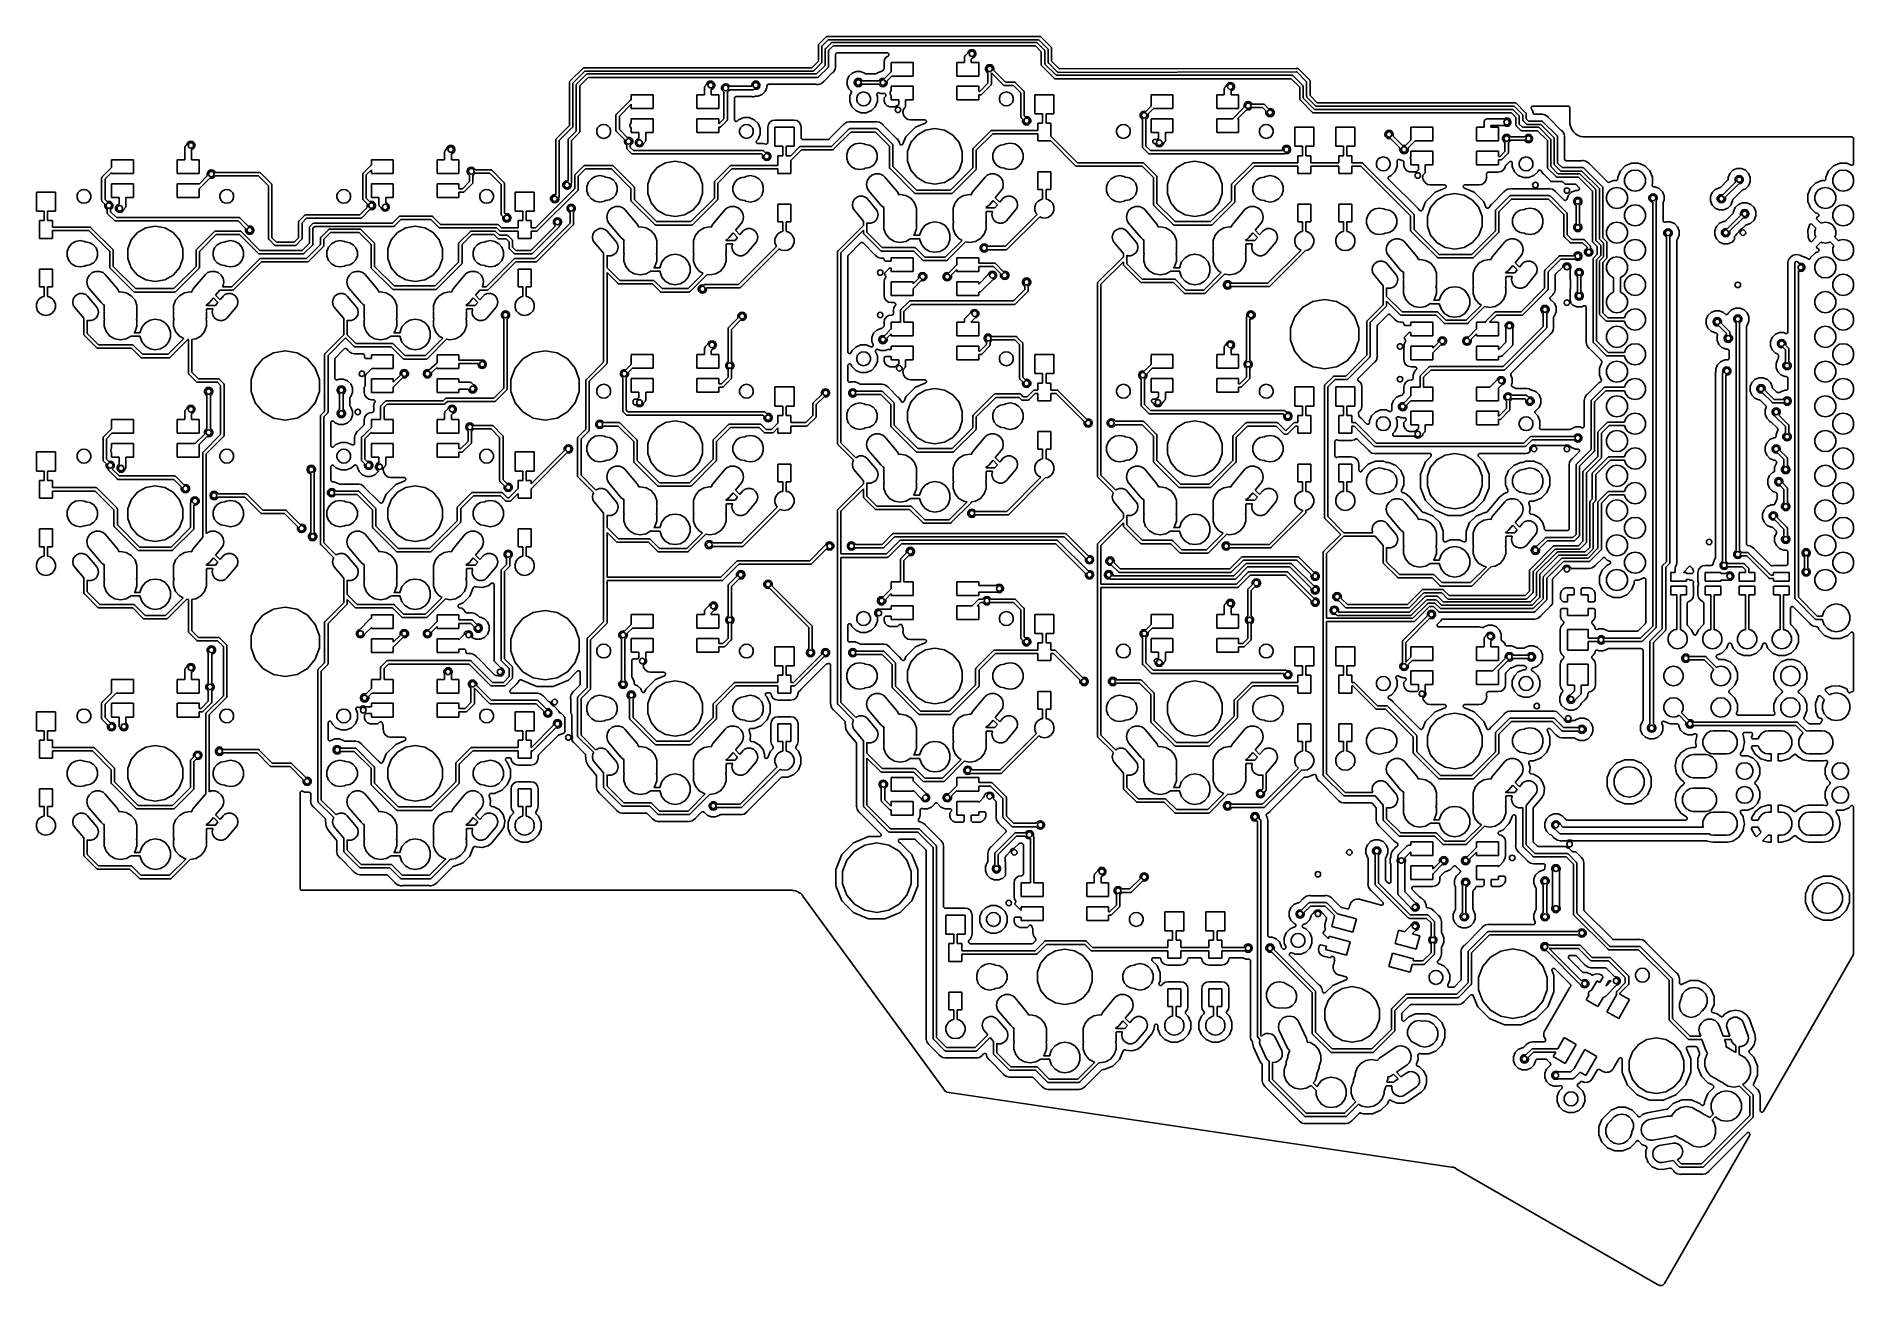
# Model space of a CAD drawing. Extents: x 61 to 194, y -153 to -61.
import ezdxf

# ---------------------------------------------------------------- set-up
doc = ezdxf.new("R2010")
doc.units = 0
doc.header["$MEASUREMENT"] = 0
doc.layers.add('BLACK', color=7, linetype='CONTINUOUS')

msp = doc.modelspace()

# ---------------------------------------------------------------- linework, layer by layer
at = {"layer": 'BLACK', "linetype": 'CONTINUOUS'}
for p, q in [((118.474, -61.8889), (118.478, -61.8729)), ((118.475, -61.9055), (118.474, -61.8889)), ((118.475, -63.0482), (118.475, -61.9055)), ((118.478, -61.8729), (118.481, -61.8566)), ((118.481, -61.8566), (118.484, -61.8518)), ((118.484, -61.8518), (118.485, -61.8464)), ((118.485, -61.8464), (118.494, -61.8328)), ((118.494, -61.8328), (118.503, -61.8184)), ((118.503, -61.8184), (118.515, -61.8078)), ((118.515, -61.8078), (119.058, -61.2655)), ((119.202, -61.475), (118.725, -61.9518)), ((118.725, -61.9518), (118.725, -63.0945)), ((118.974, -62.1889), (118.978, -62.1729)), ((118.975, -62.2055), (118.974, -62.1889)), ((118.975, -63.3482), (118.975, -62.2055)), ((118.978, -62.1729), (118.981, -62.1566)), ((118.981, -62.1566), (118.984, -62.1518)), ((118.984, -62.1518), (118.985, -62.1464)), ((118.985, -62.1464), (118.994, -62.1328)), ((118.994, -62.1328), (119.003, -62.1184)), ((119.003, -62.1184), (119.015, -62.1078)), ((119.015, -62.1078), (119.408, -61.7155)), ((119.058, -61.2655), (119.068, -61.2528)), ((119.068, -61.2528), (119.083, -61.2445)), ((119.083, -61.2445), (119.096, -61.235)), ((119.096, -61.235), (119.102, -61.2335)), ((119.102, -61.2335), (119.107, -61.2307)), ((119.107, -61.2307), (119.123, -61.2278)), ((119.123, -61.2278), (119.139, -61.2236)), ((119.139, -61.2236), (119.155, -61.225)), ((119.155, -61.225), (134.645, -61.225)), ((134.598, -61.475), (119.202, -61.475)), ((119.552, -61.925), (119.225, -62.2518)), ((119.225, -62.2518), (119.225, -63.3946)), ((119.408, -61.7155), (119.418, -61.7028)), ((119.418, -61.7028), (119.433, -61.6945)), ((119.433, -61.6945), (119.446, -61.685)), ((119.446, -61.685), (119.452, -61.6835)), ((119.452, -61.6835), (119.457, -61.6807)), ((119.457, -61.6807), (119.473, -61.6778)), ((119.473, -61.6778), (119.489, -61.6736)), ((119.489, -61.6736), (119.505, -61.675)), ((119.505, -61.675), (134.395, -61.675)), ((134.348, -61.925), (119.552, -61.925)), ((119.796, -62.45), (119.807, -62.4462)), ((119.807, -62.4462), (119.817, -62.4407)), ((119.817, -62.4407), (119.828, -62.4387)), ((119.828, -62.4387), (119.838, -62.4349)), ((119.838, -62.4349), (119.849, -62.4349)), ((119.849, -62.4349), (119.86, -62.433)), ((119.86, -62.433), (123.503, -62.433)), ((123.503, -62.433), (123.509, -62.4342)), ((123.509, -62.4342), (123.516, -62.4338)), ((123.516, -62.4338), (123.531, -62.438)), ((123.531, -62.438), (123.546, -62.4407)), ((123.546, -62.4407), (123.552, -62.4441)), ((123.552, -62.4441), (123.559, -62.4461)), ((123.559, -62.4461), (123.571, -62.4551)), ((129.231, -62.6155), (129.4, -62.4461)), ((129.4, -62.4461), (129.436, -62.3477)), ((129.436, -62.3477), (129.504, -62.2666)), ((129.504, -62.2666), (129.596, -62.2137)), ((129.596, -62.2137), (129.7, -62.1954)), ((129.7, -62.1954), (129.804, -62.2137)), ((129.804, -62.2137), (129.896, -62.2666)), ((129.896, -62.2666), (129.964, -62.3477)), ((129.964, -62.3477), (130, -62.4471)), ((130, -62.4471), (130, -62.5529)), ((134.775, -62.3518), (134.348, -61.925)), ((134.395, -61.675), (134.411, -61.6736)), ((134.411, -61.6736), (134.427, -61.6778)), ((134.427, -61.6778), (134.443, -61.6807)), ((134.443, -61.6807), (134.448, -61.6835)), ((134.448, -61.6835), (134.454, -61.685)), ((134.454, -61.685), (134.467, -61.6945)), ((134.467, -61.6945), (134.482, -61.7028)), ((134.482, -61.7028), (134.492, -61.7155)), ((134.492, -61.7155), (134.985, -62.2078)), ((135.275, -62.1518), (134.598, -61.475)), ((134.645, -61.225), (134.661, -61.2236)), ((134.661, -61.2236), (134.677, -61.2278)), ((134.677, -61.2278), (134.693, -61.2307)), ((134.693, -61.2307), (134.698, -61.2335)), ((134.698, -61.2335), (134.704, -61.235)), ((134.704, -61.235), (134.717, -61.2445)), ((134.717, -61.2445), (134.732, -61.2528)), ((134.732, -61.2528), (134.742, -61.2655)), ((134.742, -61.2655), (135.485, -62.0078)), ((134.775, -63.2945), (134.775, -62.3518)), ((134.985, -62.2078), (134.997, -62.2184)), ((134.997, -62.2184), (135.006, -62.2328)), ((135.006, -62.2328), (135.015, -62.2464)), ((135.015, -62.2464), (135.016, -62.2517)), ((135.016, -62.2517), (135.019, -62.2566)), ((135.019, -62.2566), (135.022, -62.2729)), ((135.022, -62.2729), (135.026, -62.2889)), ((135.026, -62.2889), (135.025, -62.3054)), ((135.025, -62.3054), (135.025, -63.2482)), ((135.275, -63.0945), (135.275, -62.1518)), ((135.485, -62.0078), (135.497, -62.0184)), ((135.497, -62.0184), (135.506, -62.0328)), ((135.506, -62.0328), (135.515, -62.0464)), ((135.515, -62.0464), (135.516, -62.0517)), ((135.516, -62.0517), (135.519, -62.0566)), ((135.519, -62.0566), (135.522, -62.0729)), ((135.522, -62.0729), (135.526, -62.0889)), ((135.526, -62.0889), (135.525, -62.1054)), ((135.525, -62.1054), (135.525, -63.0482)), ((100.315, -64.5078), (101.258, -63.5655)), ((101.402, -63.775), (100.525, -64.6518)), ((101.258, -63.5655), (101.268, -63.5528)), ((101.268, -63.5528), (101.283, -63.5445)), ((101.283, -63.5445), (101.296, -63.535)), ((101.296, -63.535), (101.302, -63.5335)), ((101.302, -63.5335), (101.307, -63.5307)), ((101.307, -63.5307), (101.323, -63.5278)), ((101.323, -63.5278), (101.339, -63.5236)), ((101.339, -63.5236), (101.355, -63.525)), ((101.355, -63.525), (117.998, -63.525)), ((118.045, -63.775), (101.402, -63.775)), ((117.998, -63.525), (118.475, -63.0482)), ((118.061, -63.7764), (118.045, -63.775)), ((118.077, -63.7722), (118.061, -63.7764)), ((118.093, -63.7693), (118.077, -63.7722)), ((118.098, -63.7665), (118.093, -63.7693)), ((118.104, -63.765), (118.098, -63.7665)), ((118.117, -63.7555), (118.104, -63.765)), ((118.132, -63.7472), (118.117, -63.7555)), ((118.142, -63.7345), (118.132, -63.7472)), ((118.685, -63.1922), (118.142, -63.7345)), ((118.348, -63.975), (118.975, -63.3482)), ((119.185, -63.4922), (118.492, -64.1845)), ((118.697, -63.1816), (118.685, -63.1922)), ((118.706, -63.1672), (118.697, -63.1816)), ((118.715, -63.1536), (118.706, -63.1672)), ((118.716, -63.1482), (118.715, -63.1536)), ((118.719, -63.1434), (118.716, -63.1482)), ((118.722, -63.1271), (118.719, -63.1434)), ((118.726, -63.1111), (118.722, -63.1271)), ((118.725, -63.0945), (118.726, -63.1111)), ((119.197, -63.4816), (119.185, -63.4922)), ((119.206, -63.4672), (119.197, -63.4816)), ((119.215, -63.4536), (119.206, -63.4672)), ((119.216, -63.4482), (119.215, -63.4536)), ((119.219, -63.4434), (119.216, -63.4482)), ((119.222, -63.4271), (119.219, -63.4434)), ((119.226, -63.4111), (119.222, -63.4271)), ((119.225, -63.3946), (119.226, -63.4111)), ((119.585, -63.8139), (119.696, -63.647)), ((119.696, -63.647), (119.735, -63.4501)), ((119.733, -62.56), (119.735, -62.5491)), ((119.733, -63.3252), (119.733, -62.56)), ((119.735, -63.3374), (119.733, -63.3252)), ((119.735, -62.5379), (119.739, -62.5275)), ((119.735, -62.5491), (119.735, -62.5379)), ((119.735, -63.3499), (119.735, -63.3374)), ((119.745, -63.4), (119.735, -63.3499)), ((119.735, -63.4501), (119.745, -63.4)), ((119.735, -63.4501), (119.735, -63.4501)), ((119.739, -62.5275), (119.741, -62.5166)), ((119.741, -62.5166), (119.746, -62.5069)), ((119.746, -62.5069), (119.75, -62.4965)), ((119.75, -62.4965), (119.757, -62.488)), ((119.757, -62.488), (119.763, -62.4784)), ((119.763, -62.4784), (119.771, -62.4712)), ((119.771, -62.4712), (119.778, -62.4627)), ((119.778, -62.4627), (119.788, -62.4572)), ((119.788, -62.4572), (119.796, -62.45)), ((123.127, -63.7706), (123.114, -63.7801)), ((123.142, -63.7623), (123.127, -63.7706)), ((123.145, -63.758), (123.142, -63.7623)), ((123.15, -63.7548), (123.145, -63.758)), ((123.242, -63.6624), (123.15, -63.7548)), ((123.246, -63.6579), (123.242, -63.6624)), ((123.25, -63.6543), (123.246, -63.6579)), ((123.258, -63.6399), (123.25, -63.6543)), ((123.268, -63.6263), (123.258, -63.6399)), ((123.269, -63.6209), (123.268, -63.6263)), ((123.272, -63.6161), (123.269, -63.6209)), ((123.275, -63.5997), (123.272, -63.6161)), ((123.279, -63.5837), (123.275, -63.5997)), ((123.28, -63.5726), (123.279, -63.5781)), ((123.279, -63.5781), (123.279, -63.5837)), ((123.321, -62.9268), (123.28, -63.1375)), ((123.28, -63.1375), (123.28, -63.5726)), ((123.434, -62.7588), (123.321, -62.9268)), ((123.573, -62.6656), (123.434, -62.7588)), ((123.571, -62.4551), (123.584, -62.4627)), ((123.578, -62.6608), (123.573, -62.6656)), ((123.584, -62.6573), (123.578, -62.6608)), ((123.584, -62.4627), (123.589, -62.4681)), ((123.594, -62.6456), (123.584, -62.6573)), ((123.589, -62.4681), (123.594, -62.4722)), ((123.594, -62.4722), (123.603, -62.4848)), ((123.605, -62.6351), (123.594, -62.6456)), ((123.603, -62.4848), (123.613, -62.4965)), ((123.608, -62.6288), (123.605, -62.6351)), ((123.613, -62.6235), (123.608, -62.6288)), ((123.613, -62.4965), (123.615, -62.5031)), ((123.618, -62.6092), (123.613, -62.6235)), ((123.615, -62.5031), (123.619, -62.5088)), ((123.625, -62.5955), (123.618, -62.6092)), ((123.619, -62.5088), (123.622, -62.5236)), ((123.622, -62.5236), (123.628, -62.5379)), ((123.628, -62.5821), (123.625, -62.5886)), ((123.625, -62.5886), (123.625, -62.5955)), ((123.628, -62.5379), (123.628, -62.5449)), ((123.628, -62.5449), (123.629, -62.5517)), ((123.629, -62.5517), (123.628, -62.5668)), ((123.628, -62.5668), (123.628, -62.5821)), ((123.8, -63.8232), (123.8, -63.125)), ((123.8, -63.125), (125.4, -63.125)), ((125.4, -63.125), (125.4, -64.125)), ((128.6, -64.125), (128.6, -63.125)), ((128.6, -63.125), (129.15, -63.125)), ((129.147, -62.7779), (129.156, -62.7458)), ((129.15, -62.8109), (129.147, -62.7779)), ((129.15, -63.125), (129.15, -62.8109)), ((129.156, -62.7458), (129.161, -62.7132)), ((129.161, -62.7132), (129.167, -62.7035)), ((129.167, -62.7035), (129.17, -62.6927)), ((129.17, -62.6927), (129.189, -62.6655)), ((129.189, -62.6655), (129.206, -62.6368)), ((129.206, -62.6368), (129.231, -62.6155)), ((129.759, -62.7942), (129.65, -62.9036)), ((129.65, -62.9036), (129.65, -63.125)), ((129.65, -63.125), (130.2, -63.125)), ((129.804, -62.7863), (129.759, -62.7942)), ((129.896, -62.7334), (129.804, -62.7863)), ((129.964, -62.6523), (129.896, -62.7334)), ((130, -62.5529), (129.964, -62.6523)), ((130.2, -63.125), (130.2, -64.125)), ((130.7, -63.5471), (130.736, -63.4477)), ((130.7, -63.6529), (130.7, -63.5471)), ((130.736, -63.7523), (130.7, -63.6529)), ((130.736, -63.4477), (130.804, -63.3666)), ((130.804, -63.8334), (130.736, -63.7523)), ((130.804, -63.3666), (130.896, -63.3137)), ((130.896, -63.3137), (131, -63.2954)), ((131, -63.2954), (131.104, -63.3137)), ((131.104, -63.3137), (131.196, -63.3666)), ((131.196, -63.3666), (131.264, -63.4477)), ((131.264, -63.4477), (131.3, -63.5471)), ((131.3, -63.6529), (131.281, -63.7045)), ((131.281, -63.7045), (132.152, -64.575)), ((131.3, -63.5471), (131.3, -63.6529)), ((134.774, -63.3111), (134.775, -63.2945)), ((134.778, -63.3271), (134.774, -63.3111)), ((134.781, -63.3434), (134.778, -63.3271)), ((134.784, -63.3482), (134.781, -63.3434)), ((134.785, -63.3536), (134.784, -63.3482)), ((134.794, -63.3672), (134.785, -63.3536)), ((134.803, -63.3816), (134.794, -63.3672)), ((134.815, -63.3922), (134.803, -63.3816)), ((135.708, -64.2845), (134.815, -63.3922)), ((135.025, -63.2482), (135.852, -64.075)), ((135.274, -63.1111), (135.275, -63.0945)), ((135.278, -63.1271), (135.274, -63.1111)), ((135.281, -63.1434), (135.278, -63.1271)), ((135.284, -63.1482), (135.281, -63.1434)), ((135.285, -63.1536), (135.284, -63.1482)), ((135.294, -63.1672), (135.285, -63.1536)), ((135.303, -63.1816), (135.294, -63.1672)), ((135.315, -63.1922), (135.303, -63.1816)), ((135.94, -63.8164), (135.315, -63.1922)), ((135.525, -63.0482), (136.083, -63.6067)), ((136.083, -63.6067), (153.389, -63.575)), ((153.389, -63.575), (153.389, -63.575)), ((153.389, -63.575), (153.4, -63.575)), ((153.4, -63.575), (153.411, -63.575)), ((153.411, -63.575), (153.411, -63.575)), ((153.411, -63.575), (153.495, -63.575)), ((153.495, -63.575), (153.511, -63.5736)), ((153.511, -63.5736), (153.527, -63.5778)), ((153.527, -63.5778), (153.543, -63.5807)), ((153.543, -63.5807), (153.548, -63.5835)), ((153.548, -63.5835), (153.554, -63.585)), ((153.554, -63.585), (153.567, -63.5945)), ((153.567, -63.5945), (153.582, -63.6028)), ((153.582, -63.6028), (153.592, -63.6155)), ((153.592, -63.6155), (154.385, -64.4078)), ((100.274, -64.5889), (100.278, -64.5729)), ((100.275, -64.6055), (100.274, -64.5889)), ((100.275, -67.7482), (100.275, -64.6055)), ((100.278, -64.5729), (100.281, -64.5566)), ((100.281, -64.5566), (100.284, -64.5518)), ((100.284, -64.5518), (100.285, -64.5464)), ((100.285, -64.5464), (100.294, -64.5328)), ((100.294, -64.5328), (100.303, -64.5184)), ((100.303, -64.5184), (100.315, -64.5078)), ((100.525, -64.6518), (100.525, -67.7945)), ((100.774, -64.7889), (100.778, -64.7729)), ((100.775, -64.8055), (100.774, -64.7889)), ((100.775, -68.1482), (100.775, -64.8055)), ((100.778, -64.7729), (100.781, -64.7566)), ((100.781, -64.7566), (100.784, -64.7518)), ((100.784, -64.7518), (100.785, -64.7464)), ((100.785, -64.7464), (100.794, -64.7328)), ((100.794, -64.7328), (100.803, -64.7184)), ((100.803, -64.7184), (100.815, -64.7078)), ((100.815, -64.7078), (101.508, -64.0155)), ((101.652, -64.225), (101.025, -64.8518)), ((101.025, -64.8518), (101.025, -68.1946)), ((101.508, -64.0155), (101.518, -64.0028)), ((101.518, -64.0028), (101.533, -63.9945)), ((101.533, -63.9945), (101.546, -63.985)), ((101.546, -63.985), (101.552, -63.9835)), ((101.552, -63.9835), (101.557, -63.9807)), ((101.557, -63.9807), (101.573, -63.9778)), ((101.573, -63.9778), (101.589, -63.9736)), ((101.589, -63.9736), (101.605, -63.975)), ((101.605, -63.975), (118.348, -63.975)), ((118.395, -64.225), (101.652, -64.225)), ((110.147, -64.9779), (110.156, -64.9458)), ((110.15, -65.0109), (110.147, -64.9779)), ((110.15, -65.5), (110.15, -65.0109)), ((110.156, -64.9458), (110.161, -64.9132)), ((110.161, -64.9132), (110.167, -64.9035)), ((110.167, -64.9035), (110.17, -64.8927)), ((110.17, -64.8927), (110.189, -64.8655)), ((110.189, -64.8655), (110.206, -64.8368)), ((110.206, -64.8368), (110.231, -64.8155)), ((110.231, -64.8155), (110.3, -64.7461)), ((110.3, -64.7461), (110.336, -64.6477)), ((110.336, -64.6477), (110.404, -64.5666)), ((110.404, -64.5666), (110.496, -64.5137)), ((110.496, -64.5137), (110.6, -64.4954)), ((110.6, -64.4954), (110.704, -64.5137)), ((110.659, -65.0942), (110.65, -65.1036)), ((110.65, -65.1036), (110.65, -65.5)), ((110.704, -65.0863), (110.659, -65.0942)), ((110.704, -64.5137), (110.796, -64.5666)), ((110.796, -65.0334), (110.704, -65.0863)), ((110.796, -64.5666), (110.864, -64.6477)), ((110.864, -64.9523), (110.796, -65.0334)), ((110.864, -64.6477), (110.9, -64.7471)), ((110.9, -64.8529), (110.864, -64.9523)), ((110.9, -64.7471), (110.9, -64.8529)), ((111.4, -64.9471), (111.436, -64.8477)), ((111.4, -65.0529), (111.4, -64.9471)), ((111.436, -65.1523), (111.4, -65.0529)), ((111.436, -64.8477), (111.504, -64.7666)), ((111.504, -64.7666), (111.596, -64.7137)), ((111.596, -64.7137), (111.7, -64.6954)), ((111.7, -64.6954), (111.804, -64.7137)), ((111.804, -64.7137), (111.896, -64.7666)), ((111.896, -64.7666), (111.964, -64.8477)), ((111.964, -64.8477), (111.974, -64.875)), ((111.974, -64.875), (113.608, -64.875)), ((113.6, -64.7471), (113.636, -64.6477)), ((113.6, -64.8529), (113.6, -64.7471)), ((113.608, -64.875), (113.6, -64.8529)), ((113.636, -64.6477), (113.704, -64.5666)), ((113.704, -64.5666), (113.796, -64.5137)), ((113.782, -65.0972), (113.767, -65.1055)), ((113.792, -65.0845), (113.782, -65.0972)), ((113.796, -65.0863), (113.792, -65.0843)), ((113.792, -65.0843), (113.792, -65.0845)), ((113.796, -64.5137), (113.9, -64.4954)), ((113.9, -65.1046), (113.796, -65.0863)), ((113.9, -64.4954), (114.004, -64.5137)), ((114.004, -65.0863), (113.9, -65.1046)), ((114.004, -64.5137), (114.096, -64.5666)), ((114.096, -65.0334), (114.004, -65.0863)), ((114.096, -64.5666), (114.164, -64.6477)), ((114.164, -64.9523), (114.096, -65.0334)), ((114.164, -64.6477), (114.2, -64.7471)), ((114.2, -64.8529), (114.164, -64.9523)), ((114.2, -64.7471), (114.2, -64.8529)), ((114.585, -65.2577), (114.708, -64.9607)), ((114.708, -64.86), (114.71, -64.8491)), ((114.708, -64.9607), (114.708, -64.86)), ((114.71, -64.8379), (114.714, -64.8275)), ((114.71, -64.8491), (114.71, -64.8379)), ((114.714, -64.8275), (114.716, -64.8166)), ((114.716, -64.8166), (114.721, -64.8069)), ((114.721, -64.8069), (114.725, -64.7965)), ((114.725, -64.7965), (114.732, -64.788)), ((114.732, -64.788), (114.738, -64.7784)), ((114.738, -64.7784), (114.746, -64.7712)), ((114.746, -64.7712), (114.753, -64.7627)), ((114.753, -64.7627), (114.763, -64.7572)), ((114.763, -64.7572), (114.771, -64.75)), ((114.771, -64.75), (114.782, -64.7462)), ((114.782, -64.7462), (114.792, -64.7407)), ((114.792, -64.7407), (114.803, -64.7387)), ((114.803, -64.7387), (114.813, -64.7349)), ((114.813, -64.7349), (114.824, -64.7349)), ((114.824, -64.7349), (114.835, -64.733)), ((114.835, -64.733), (118.325, -64.733)), ((118.325, -64.733), (118.337, -64.7352)), ((118.337, -64.7352), (118.35, -64.7354)), ((118.35, -64.7354), (118.4, -64.7454)), ((118.411, -64.2264), (118.395, -64.225)), ((118.4, -64.7454), (118.45, -64.7354)), ((118.427, -64.2222), (118.411, -64.2264)), ((118.443, -64.2193), (118.427, -64.2222)), ((118.448, -64.2165), (118.443, -64.2193)), ((118.454, -64.215), (118.448, -64.2165)), ((118.45, -64.7354), (118.647, -64.6963)), ((118.45, -64.7354), (118.45, -64.7354)), ((118.467, -64.2055), (118.454, -64.215)), ((118.482, -64.1972), (118.467, -64.2055)), ((118.492, -64.1845), (118.482, -64.1972)), ((118.647, -64.6963), (118.856, -64.5564)), ((118.856, -64.5564), (118.885, -64.5139)), ((118.885, -64.5139), (118.893, -64.5049)), ((118.893, -64.5049), (118.901, -64.4947)), ((118.901, -64.4947), (119.495, -63.9005)), ((119.495, -63.9005), (119.505, -63.8934)), ((119.505, -63.8934), (119.514, -63.8847)), ((119.514, -63.8847), (119.556, -63.8564)), ((119.556, -63.8564), (119.585, -63.8139)), ((119.585, -63.8139), (119.585, -63.8139)), ((120.715, -64.1423), (120.592, -64.4393)), ((120.592, -64.4393), (120.592, -64.7607)), ((120.592, -64.7607), (120.715, -65.0577)), ((120.942, -63.915), (120.715, -64.1423)), ((120.715, -65.0577), (120.854, -65.1967)), ((121.239, -63.792), (120.942, -63.915)), ((121.1, -64.5471), (121.136, -64.4477)), ((121.1, -64.6529), (121.1, -64.5471)), ((121.136, -64.7523), (121.1, -64.6529)), ((121.136, -64.4477), (121.204, -64.3666)), ((121.204, -64.8334), (121.136, -64.7523)), ((121.204, -64.3666), (121.296, -64.3137)), ((121.296, -64.8863), (121.204, -64.8334)), ((121.561, -63.792), (121.239, -63.792)), ((121.296, -64.3137), (121.4, -64.2954)), ((121.4, -64.9046), (121.296, -64.8863)), ((121.4, -64.2954), (121.504, -64.3137)), ((121.504, -64.8863), (121.4, -64.9046)), ((121.504, -64.3137), (121.596, -64.3666)), ((121.596, -64.8334), (121.504, -64.8863)), ((121.858, -63.915), (121.561, -63.792)), ((121.596, -64.3666), (121.664, -64.4477)), ((121.664, -64.7523), (121.596, -64.8334)), ((121.664, -64.4477), (121.674, -64.475)), ((121.674, -64.725), (121.664, -64.7523)), ((121.674, -64.475), (122.926, -64.475)), ((122.926, -64.725), (121.674, -64.725)), ((121.872, -63.9298), (121.858, -63.915)), ((121.877, -63.933), (121.872, -63.9298)), ((121.881, -63.9373), (121.877, -63.933)), ((121.895, -63.9456), (121.881, -63.9373)), ((121.909, -63.9551), (121.895, -63.9456)), ((121.914, -63.9565), (121.909, -63.9551)), ((121.919, -63.9593), (121.914, -63.9565)), ((121.935, -63.9622), (121.919, -63.9593)), ((121.951, -63.9665), (121.935, -63.9622)), ((121.957, -63.966), (121.951, -63.9665)), ((121.962, -63.967), (121.957, -63.966)), ((122.638, -63.967), (121.962, -63.967)), ((122.643, -63.966), (122.638, -63.967)), ((122.649, -63.9665), (122.643, -63.966)), ((122.665, -63.9622), (122.649, -63.9665)), ((122.681, -63.9593), (122.665, -63.9622)), ((122.686, -63.9565), (122.681, -63.9593)), ((122.691, -63.9551), (122.686, -63.9565)), ((122.705, -63.9456), (122.691, -63.9551)), ((122.719, -63.9373), (122.705, -63.9456)), ((122.723, -63.933), (122.719, -63.9373)), ((122.728, -63.9298), (122.723, -63.933)), ((122.742, -63.915), (122.728, -63.9298)), ((123.039, -63.792), (122.742, -63.915)), ((122.926, -64.475), (122.936, -64.4477)), ((122.936, -64.7523), (122.926, -64.725)), ((122.936, -64.4477), (123.004, -64.3666)), ((123.004, -64.8334), (122.936, -64.7523)), ((123.004, -64.3666), (123.096, -64.3137)), ((123.096, -64.8863), (123.004, -64.8334)), ((123.06, -63.792), (123.039, -63.792)), ((123.066, -63.791), (123.06, -63.792)), ((123.071, -63.7915), (123.066, -63.791)), ((123.087, -63.7872), (123.071, -63.7915)), ((123.104, -63.7843), (123.087, -63.7872)), ((123.096, -64.3137), (123.2, -64.2954)), ((123.2, -64.9046), (123.096, -64.8863)), ((123.108, -63.7815), (123.104, -63.7843)), ((123.114, -63.7801), (123.108, -63.7815)), ((123.2, -64.2954), (123.304, -64.3137)), ((123.304, -64.8863), (123.2, -64.9046)), ((123.304, -64.3137), (123.308, -64.3157)), ((123.396, -64.8334), (123.304, -64.8863)), ((123.308, -64.3157), (123.8, -63.8232)), ((123.464, -64.7523), (123.396, -64.8334)), ((123.5, -64.6529), (123.464, -64.7523)), ((123.852, -64.125), (123.481, -64.4955)), ((123.481, -64.4955), (123.5, -64.5471)), ((123.5, -64.5471), (123.5, -64.6529)), ((123.8, -65.1946), (123.8, -64.875)), ((123.8, -64.875), (125.4, -64.875)), ((125.4, -64.125), (123.852, -64.125)), ((125.4, -64.875), (125.4, -65.875)), ((130.2, -64.125), (128.6, -64.125)), ((128.6, -65.875), (128.6, -64.875)), ((128.6, -64.875), (130.2, -64.875)), ((130.2, -64.875), (130.2, -65.25)), ((130.273, -65.25), (130.875, -64.6482)), ((131.085, -64.7922), (130.417, -65.4595)), ((130.875, -63.8742), (130.804, -63.8334)), ((130.875, -64.6482), (130.875, -63.8742)), ((131.097, -64.7816), (131.085, -64.7922)), ((131.106, -64.7672), (131.097, -64.7816)), ((131.115, -64.7536), (131.106, -64.7672)), ((131.116, -64.7482), (131.115, -64.7536)), ((131.119, -64.7434), (131.116, -64.7482)), ((131.122, -64.7271), (131.119, -64.7434)), ((131.126, -64.7111), (131.122, -64.7271)), ((132.008, -64.7845), (131.125, -63.9018)), ((131.125, -63.9018), (131.125, -64.6946)), ((131.125, -64.6946), (131.126, -64.7111)), ((132.018, -64.7972), (132.008, -64.7845)), ((132.033, -64.8055), (132.018, -64.7972)), ((132.046, -64.815), (132.033, -64.8055)), ((132.052, -64.8165), (132.046, -64.815)), ((132.057, -64.8193), (132.052, -64.8165)), ((132.073, -64.8222), (132.057, -64.8193)), ((132.089, -64.8264), (132.073, -64.8222)), ((132.105, -64.825), (132.089, -64.8264)), ((132.748, -64.825), (132.105, -64.825)), ((132.152, -64.575), (132.795, -64.575)), ((133.275, -65.3518), (132.748, -64.825)), ((132.795, -64.575), (132.811, -64.5736)), ((132.811, -64.5736), (132.827, -64.5778)), ((132.827, -64.5778), (132.843, -64.5807)), ((132.843, -64.5807), (132.848, -64.5835)), ((132.848, -64.5835), (132.854, -64.585)), ((132.854, -64.585), (132.867, -64.5945)), ((132.867, -64.5945), (132.882, -64.6028)), ((132.882, -64.6028), (132.892, -64.6155)), ((132.892, -64.6155), (133.485, -65.2078)), ((135.718, -64.2972), (135.708, -64.2845)), ((135.733, -64.3055), (135.718, -64.2972)), ((135.746, -64.315), (135.733, -64.3055)), ((135.752, -64.3165), (135.746, -64.315)), ((135.757, -64.3193), (135.752, -64.3165)), ((135.773, -64.3222), (135.757, -64.3193)), ((135.789, -64.3264), (135.773, -64.3222)), ((135.805, -64.325), (135.789, -64.3264)), ((153.048, -64.325), (135.805, -64.325)), ((135.852, -64.075), (153.095, -64.075)), ((135.95, -63.8292), (135.94, -63.8164)), ((135.965, -63.8374), (135.95, -63.8292)), ((135.978, -63.8468), (135.965, -63.8374)), ((135.984, -63.8483), (135.978, -63.8468)), ((135.989, -63.8512), (135.984, -63.8483)), ((136.005, -63.854), (135.989, -63.8512)), ((136.021, -63.8582), (136.005, -63.854)), ((136.037, -63.8568), (136.021, -63.8582)), ((153.4, -63.825), (136.037, -63.8568)), ((148.147, -65.0779), (148.156, -65.0458)), ((148.15, -65.1109), (148.147, -65.0779)), ((148.156, -65.0458), (148.161, -65.0132)), ((148.161, -65.0132), (148.167, -65.0035)), ((148.167, -65.0035), (148.17, -64.9927)), ((148.17, -64.9927), (148.189, -64.9655)), ((148.189, -64.9655), (148.206, -64.9368)), ((148.206, -64.9368), (148.231, -64.9155)), ((148.231, -64.9155), (148.3, -64.8461)), ((148.3, -64.8461), (148.336, -64.7477)), ((148.336, -64.7477), (148.404, -64.6666)), ((148.404, -64.6666), (148.496, -64.6137)), ((148.496, -64.6137), (148.6, -64.5954)), ((148.6, -64.5954), (148.704, -64.6137)), ((148.704, -64.6137), (148.796, -64.6666)), ((148.796, -64.6666), (148.864, -64.7477)), ((148.864, -65.0523), (148.796, -65.1334)), ((148.864, -64.7477), (148.9, -64.8471)), ((148.9, -64.9529), (148.864, -65.0523)), ((148.9, -64.8471), (148.9, -64.9529)), ((153.675, -64.9518), (153.048, -64.325)), ((153.095, -64.075), (153.111, -64.0736)), ((153.111, -64.0736), (153.127, -64.0778)), ((153.127, -64.0778), (153.143, -64.0807)), ((153.143, -64.0807), (153.148, -64.0835)), ((153.148, -64.0835), (153.154, -64.085)), ((153.154, -64.085), (153.167, -64.0945)), ((153.167, -64.0945), (153.182, -64.1028)), ((153.182, -64.1028), (153.192, -64.1155)), ((153.192, -64.1155), (153.885, -64.8078)), ((153.448, -63.825), (153.4, -63.825)), ((154.175, -64.5518), (153.448, -63.825)), ((153.675, -65.7945), (153.675, -64.9518)), ((153.885, -64.8078), (153.897, -64.8184)), ((153.897, -64.8184), (153.906, -64.8328)), ((153.906, -64.8328), (153.915, -64.8464)), ((153.915, -64.8464), (153.916, -64.8518)), ((153.916, -64.8518), (153.919, -64.8566)), ((153.919, -64.8566), (153.922, -64.8729)), ((153.922, -64.8729), (153.926, -64.8889)), ((153.926, -64.8889), (153.925, -64.9054)), ((153.925, -64.9054), (153.925, -65.7482)), ((154.175, -65.5945), (154.175, -64.5518)), ((154.385, -64.4078), (154.397, -64.4184)), ((154.397, -64.4184), (154.406, -64.4328)), ((154.406, -64.4328), (154.415, -64.4464)), ((154.415, -64.4464), (154.416, -64.4518)), ((154.416, -64.4518), (154.419, -64.4566)), ((154.419, -64.4566), (154.422, -64.4729)), ((154.422, -64.4729), (154.426, -64.4889)), ((154.426, -64.4889), (154.425, -64.5054)), ((154.425, -64.5054), (154.425, -65.5482)), ((103.715, -66.9077), (104.708, -65.9155)), ((104.8, -66.1768), (103.925, -67.0518)), ((104.708, -65.9155), (104.718, -65.9028)), ((104.718, -65.9028), (104.733, -65.8945)), ((104.733, -65.8945), (104.746, -65.885)), ((104.746, -65.885), (104.752, -65.8835)), ((104.752, -65.8835), (104.757, -65.8807)), ((104.757, -65.8807), (104.773, -65.8778)), ((104.773, -65.8778), (104.789, -65.8736)), ((104.789, -65.8736), (104.8, -65.8745)), ((104.8, -65.8745), (104.8, -65.5)), ((104.8, -65.5), (106.4, -65.5)), ((104.8, -66.5), (104.8, -66.1768)), ((106.4, -65.5), (106.4, -66.5)), ((109.6, -66.5), (109.6, -65.5)), ((109.6, -65.5), (110.15, -65.5)), ((110.65, -65.5), (111.2, -65.5)), ((111.2, -65.5), (111.2, -66.5)), ((111.504, -65.2334), (111.436, -65.1523)), ((111.575, -65.2742), (111.504, -65.2334)), ((111.575, -67.2482), (111.575, -65.2742)), ((111.896, -65.2334), (111.825, -65.2742)), ((111.825, -65.2742), (111.825, -67.2946)), ((111.964, -65.1523), (111.896, -65.2334)), ((111.974, -65.125), (111.964, -65.1523)), ((113.695, -65.125), (111.974, -65.125)), ((112.333, -65.76), (112.335, -65.7491)), ((112.333, -67.2252), (112.333, -65.76)), ((112.335, -65.7379), (112.339, -65.7275)), ((112.335, -65.7491), (112.335, -65.7379)), ((112.339, -65.7275), (112.341, -65.7166)), ((112.341, -65.7166), (112.346, -65.7069)), ((112.346, -65.7069), (112.35, -65.6965)), ((112.35, -65.6965), (112.357, -65.688)), ((112.357, -65.688), (112.363, -65.6784)), ((112.363, -65.6784), (112.371, -65.6712)), ((112.371, -65.6712), (112.378, -65.6627)), ((112.378, -65.6627), (112.388, -65.6572)), ((112.388, -65.6572), (112.396, -65.65)), ((112.396, -65.65), (112.407, -65.6462)), ((112.407, -65.6462), (112.417, -65.6407)), ((112.417, -65.6407), (112.428, -65.6387)), ((112.428, -65.6387), (112.438, -65.6349)), ((112.438, -65.6349), (112.449, -65.6349)), ((112.449, -65.6349), (112.46, -65.633)), ((112.46, -65.633), (113.625, -65.633)), ((113.625, -65.633), (113.637, -65.6352)), ((113.637, -65.6352), (113.65, -65.6354)), ((113.65, -65.6354), (113.7, -65.6454)), ((113.711, -65.1264), (113.695, -65.125)), ((113.7, -65.6454), (113.75, -65.6354)), ((113.727, -65.1222), (113.711, -65.1264)), ((113.743, -65.1193), (113.727, -65.1222)), ((113.748, -65.1165), (113.743, -65.1193)), ((113.754, -65.115), (113.748, -65.1165)), ((113.75, -65.6354), (113.876, -65.6104)), ((113.75, -65.6354), (113.75, -65.6354)), ((113.767, -65.1055), (113.754, -65.115)), ((113.876, -65.6104), (113.888, -65.6102)), ((113.888, -65.6102), (113.901, -65.608)), ((113.901, -65.608), (114.061, -65.608)), ((114.061, -65.608), (114.358, -65.485)), ((114.358, -65.485), (114.585, -65.2577)), ((120.882, -65.3351), (120.772, -65.5995)), ((120.772, -65.5995), (120.772, -66.0005)), ((120.772, -66.0005), (120.925, -66.371)), ((120.854, -65.1967), (120.859, -65.2035)), ((120.859, -65.2035), (120.865, -65.2092)), ((120.865, -65.2092), (120.871, -65.2215)), ((120.871, -65.2215), (120.879, -65.2328)), ((120.879, -65.2328), (120.881, -65.2409)), ((120.881, -65.2409), (120.885, -65.2483)), ((120.883, -65.3269), (120.882, -65.3351)), ((120.887, -65.3194), (120.883, -65.3269)), ((120.885, -65.2483), (120.887, -65.262)), ((120.887, -65.262), (120.891, -65.2754)), ((120.888, -65.3055), (120.887, -65.3194)), ((120.891, -65.292), (120.888, -65.3055)), ((120.891, -65.2754), (120.89, -65.2837)), ((120.89, -65.2837), (120.891, -65.292)), ((120.925, -66.371), (121.209, -66.6545)), ((121.28, -65.7118), (121.34, -65.5461)), ((121.28, -65.8882), (121.28, -65.7118)), ((121.34, -66.0539), (121.28, -65.8882)), ((121.34, -65.5461), (121.454, -65.4111)), ((121.454, -66.1889), (121.34, -66.0539)), ((121.454, -65.4111), (121.606, -65.3229)), ((121.606, -66.2771), (121.454, -66.1889)), ((121.606, -65.3229), (121.78, -65.2923)), ((121.78, -66.3077), (121.606, -66.2771)), ((121.78, -65.2923), (121.954, -65.3229)), ((121.954, -66.2771), (121.78, -66.3077)), ((121.954, -65.3229), (122.106, -65.4111)), ((122.106, -66.1889), (121.954, -66.2771)), ((122.106, -65.4111), (122.22, -65.5461)), ((122.22, -66.0539), (122.106, -66.1889)), ((122.22, -65.5461), (122.28, -65.7118)), ((122.28, -65.8882), (122.22, -66.0539)), ((122.28, -65.7118), (122.28, -65.8882)), ((122.351, -66.6545), (122.635, -66.371)), ((122.635, -66.371), (122.788, -66.0005)), ((122.748, -65.4829), (122.75, -65.4665)), ((122.749, -65.4884), (122.748, -65.4829)), ((122.749, -65.4939), (122.749, -65.4884)), ((122.754, -65.5098), (122.749, -65.4939)), ((122.75, -65.4665), (122.751, -65.4499)), ((122.751, -65.4499), (122.753, -65.4447)), ((122.753, -65.4447), (122.754, -65.4392)), ((122.754, -65.4392), (122.761, -65.4245)), ((122.758, -65.526), (122.754, -65.5098)), ((122.788, -65.5995), (122.758, -65.526)), ((122.761, -65.4245), (122.768, -65.4091)), ((122.768, -65.4091), (122.772, -65.405)), ((122.772, -65.405), (122.774, -65.4001)), ((122.774, -65.4001), (122.786, -65.3888)), ((122.786, -65.3888), (122.798, -65.3766)), ((122.788, -66.0005), (122.788, -65.5995)), ((122.798, -65.3766), (122.803, -65.374)), ((122.803, -65.374), (122.807, -65.3703)), ((122.807, -65.3703), (122.822, -65.3639)), ((122.822, -65.3639), (122.837, -65.3562)), ((122.837, -65.3562), (122.842, -65.3555)), ((122.842, -65.3555), (122.847, -65.3534)), ((122.847, -65.3534), (122.864, -65.3527)), ((122.864, -65.3527), (122.88, -65.3505)), ((122.88, -65.3505), (122.886, -65.3517)), ((122.886, -65.3517), (122.891, -65.3515)), ((122.891, -65.3515), (122.907, -65.3564)), ((122.907, -65.3564), (122.923, -65.36)), ((122.923, -65.36), (123.039, -65.408)), ((123.039, -65.408), (123.291, -65.408)), ((123.291, -65.408), (123.307, -65.4109)), ((123.381, -65.6248), (123.292, -65.7134)), ((123.292, -65.7134), (123.292, -65.976)), ((123.292, -65.976), (123.369, -66.1628)), ((123.307, -65.4109), (123.324, -65.4123)), ((123.324, -65.4123), (123.329, -65.4147)), ((123.329, -65.4147), (123.334, -65.4157)), ((123.334, -65.4157), (123.349, -65.424)), ((123.349, -65.424), (123.364, -65.431)), ((123.364, -65.431), (123.368, -65.4349)), ((123.368, -65.4349), (123.372, -65.4377)), ((123.369, -66.1628), (123.512, -66.3057)), ((123.372, -65.4377), (123.383, -65.4504)), ((123.39, -65.6112), (123.381, -65.6248)), ((123.383, -65.4504), (123.395, -65.4622)), ((123.401, -65.5985), (123.39, -65.6112)), ((123.395, -65.4622), (123.397, -65.4672)), ((123.397, -65.4672), (123.401, -65.4715)), ((123.401, -65.4715), (123.406, -65.4871)), ((123.403, -65.5932), (123.401, -65.5985)), ((123.406, -65.5887), (123.403, -65.5932)), ((123.406, -65.4871), (123.413, -65.5021)), ((123.41, -65.5726), (123.406, -65.5887)), ((123.416, -65.5571), (123.41, -65.5726)), ((123.413, -65.5021), (123.414, -65.5077)), ((123.414, -65.5077), (123.416, -65.5129)), ((123.416, -65.5129), (123.416, -65.5295)), ((123.416, -65.5295), (123.417, -65.5461)), ((123.417, -65.5461), (123.416, -65.5515)), ((123.416, -65.5515), (123.416, -65.5571)), ((123.512, -66.3057), (123.699, -66.383)), ((123.699, -66.383), (124.09, -66.383)), ((123.725, -65.3309), (123.755, -65.2481)), ((123.725, -65.4191), (123.725, -65.3309)), ((123.755, -65.5019), (123.725, -65.4191)), ((123.755, -65.2481), (123.8, -65.1946)), ((123.8, -65.5554), (123.755, -65.5019)), ((123.8, -65.875), (123.8, -65.5554)), ((124.35, -65.875), (123.8, -65.875)), ((124.09, -66.383), (124.104, -66.3666)), ((124.104, -66.3666), (124.196, -66.3137)), ((124.196, -66.3137), (124.241, -66.3058)), ((124.241, -66.3058), (124.35, -66.1964)), ((124.35, -66.1964), (124.35, -65.875)), ((124.83, -66.4073), (124.811, -66.4345)), ((124.833, -66.3965), (124.83, -66.4073)), ((124.839, -66.3868), (124.833, -66.3965)), ((124.844, -66.3542), (124.839, -66.3868)), ((124.853, -66.3221), (124.844, -66.3542)), ((125.4, -65.875), (124.85, -65.875)), ((124.85, -65.875), (124.85, -66.2891)), ((124.85, -66.2891), (124.853, -66.3221)), ((130.2, -65.875), (128.6, -65.875)), ((130.2, -65.25), (130.273, -65.25)), ((130.32, -65.5), (130.2, -65.5)), ((130.2, -65.5), (130.2, -65.875)), ((130.336, -65.5014), (130.32, -65.5)), ((130.352, -65.4972), (130.336, -65.5014)), ((130.368, -65.4943), (130.352, -65.4972)), ((130.373, -65.4915), (130.368, -65.4943)), ((130.379, -65.49), (130.373, -65.4915)), ((130.392, -65.4805), (130.379, -65.49)), ((130.407, -65.4722), (130.392, -65.4805)), ((130.417, -65.4595), (130.407, -65.4722)), ((131.72, -65.7118), (131.78, -65.5461)), ((131.72, -65.8882), (131.72, -65.7118)), ((131.78, -66.0539), (131.72, -65.8882)), ((131.78, -65.5461), (131.894, -65.4111)), ((131.894, -66.1889), (131.78, -66.0539)), ((131.894, -65.4111), (132.046, -65.3229)), ((132.046, -66.2771), (131.894, -66.1889)), ((132.046, -65.3229), (132.22, -65.2923)), ((132.22, -66.3077), (132.046, -66.2771)), ((132.22, -65.2923), (132.394, -65.3229)), ((132.394, -66.2771), (132.22, -66.3077)), ((132.394, -65.3229), (132.546, -65.4111)), ((132.546, -66.1889), (132.394, -66.2771)), ((132.546, -65.4111), (132.66, -65.5461)), ((132.66, -66.0539), (132.546, -66.1889)), ((132.66, -65.5461), (132.72, -65.7118)), ((132.72, -65.8882), (132.66, -66.0539)), ((132.72, -65.7118), (132.72, -65.8882)), ((133.275, -67.0946), (133.275, -65.3518)), ((133.485, -65.2078), (133.497, -65.2184)), ((133.497, -65.2184), (133.506, -65.2328)), ((133.506, -65.2328), (133.515, -65.2464)), ((133.515, -65.2464), (133.516, -65.2518)), ((133.516, -65.2518), (133.519, -65.2566)), ((133.519, -65.2566), (133.522, -65.2729)), ((133.522, -65.2729), (133.526, -65.2889)), ((133.526, -65.2889), (133.525, -65.3054)), ((133.525, -65.3054), (133.525, -67.0482)), ((134.302, -66.8885), (134.302, -65.4915)), ((134.302, -65.4915), (135.698, -65.4915)), ((135.698, -65.4915), (135.698, -66.8885)), ((142.408, -66.7157), (142.8, -66.3232)), ((142.8, -66.3232), (142.8, -65.5)), ((142.8, -65.5), (144.4, -65.5)), ((144.4, -65.5), (144.4, -66.5)), ((147.6, -66.5), (147.6, -65.5)), ((147.6, -65.5), (148.15, -65.5)), ((148.15, -65.5), (148.15, -65.1109)), ((148.659, -65.1942), (148.65, -65.2036)), ((148.65, -65.2036), (148.65, -65.5)), ((148.65, -65.5), (149.2, -65.5)), ((148.704, -65.1863), (148.659, -65.1942)), ((148.796, -65.1334), (148.704, -65.1863)), ((148.773, -67.25), (149.619, -66.4045)), ((149.2, -65.5), (149.2, -66.5)), ((149.6, -66.2471), (149.636, -66.1477)), ((149.6, -66.3529), (149.6, -66.2471)), ((149.619, -66.4045), (149.6, -66.3529)), ((149.636, -66.1477), (149.704, -66.0666)), ((149.704, -66.0666), (149.796, -66.0137)), ((149.796, -66.0137), (149.9, -65.9954)), ((149.9, -65.9954), (150.004, -66.0137)), ((150.004, -66.0137), (150.096, -66.0666)), ((150.096, -66.0666), (150.164, -66.1477)), ((150.164, -66.1477), (150.174, -66.175)), ((150.174, -66.425), (150.164, -66.4523)), ((150.174, -66.175), (150.995, -66.175)), ((150.948, -66.425), (150.174, -66.425)), ((151.219, -66.6955), (150.948, -66.425)), ((150.995, -66.175), (151.011, -66.1736)), ((151.011, -66.1736), (151.027, -66.1778)), ((151.027, -66.1778), (151.043, -66.1807)), ((151.043, -66.1807), (151.048, -66.1835)), ((151.048, -66.1835), (151.054, -66.185)), ((151.054, -66.185), (151.067, -66.1945)), ((151.067, -66.1945), (151.082, -66.2028)), ((151.082, -66.2028), (151.092, -66.2155)), ((151.092, -66.2155), (151.392, -66.5157)), ((153.674, -65.8111), (153.675, -65.7945)), ((153.678, -65.8271), (153.674, -65.8111)), ((153.681, -65.8434), (153.678, -65.8271)), ((153.684, -65.8482), (153.681, -65.8434)), ((153.685, -65.8536), (153.684, -65.8482)), ((153.694, -65.8672), (153.685, -65.8536)), ((153.703, -65.8816), (153.694, -65.8672)), ((153.715, -65.8922), (153.703, -65.8816)), ((154.608, -66.7845), (153.715, -65.8922)), ((153.925, -65.7482), (154.752, -66.575)), ((154.174, -65.6111), (154.175, -65.5945)), ((154.178, -65.6271), (154.174, -65.6111)), ((154.181, -65.6434), (154.178, -65.6271)), ((154.184, -65.6482), (154.181, -65.6434)), ((154.185, -65.6536), (154.184, -65.6482)), ((154.194, -65.6672), (154.185, -65.6536)), ((154.203, -65.6816), (154.194, -65.6672)), ((154.215, -65.6922), (154.203, -65.6816)), ((154.808, -66.2845), (154.215, -65.6922)), ((154.425, -65.5482), (154.952, -66.075)), ((154.818, -66.2972), (154.808, -66.2845)), ((154.833, -66.3055), (154.818, -66.2972)), ((154.846, -66.315), (154.833, -66.3055)), ((154.852, -66.3165), (154.846, -66.315)), ((154.857, -66.3193), (154.852, -66.3165)), ((154.873, -66.3222), (154.857, -66.3193)), ((154.889, -66.3264), (154.873, -66.3222)), ((154.905, -66.325), (154.889, -66.3264)), ((169.348, -66.325), (154.905, -66.325)), ((154.952, -66.075), (169.395, -66.075)), ((169.975, -66.9518), (169.348, -66.325)), ((169.395, -66.075), (169.411, -66.0736)), ((169.411, -66.0736), (169.427, -66.0778)), ((169.427, -66.0778), (169.443, -66.0807)), ((169.443, -66.0807), (169.448, -66.0835)), ((169.448, -66.0835), (169.454, -66.085)), ((169.454, -66.085), (169.467, -66.0945)), ((169.467, -66.0945), (169.482, -66.1028)), ((169.482, -66.1028), (169.492, -66.1155)), ((169.492, -66.1155), (170.185, -66.8078)), ((170.595, -66.4379), (170.601, -66.4211)), ((170.601, -66.4211), (170.606, -66.4038)), ((170.606, -66.4038), (170.609, -66.4004)), ((170.609, -66.4004), (170.61, -66.3965)), ((170.61, -66.3965), (170.622, -66.3827)), ((170.622, -66.3827), (170.632, -66.3683)), ((170.632, -66.3683), (170.636, -66.3659)), ((170.636, -66.3659), (170.638, -66.3627)), ((170.638, -66.3627), (170.654, -66.3537)), ((170.654, -66.3537), (170.669, -66.3438)), ((170.669, -66.3438), (170.673, -66.3428)), ((170.673, -66.3428), (170.677, -66.3407)), ((170.677, -66.3407), (170.694, -66.3375)), ((170.694, -66.3375), (170.712, -66.3333)), ((170.712, -66.3333), (170.716, -66.3337)), ((170.716, -66.3337), (170.72, -66.333)), ((170.72, -66.333), (173.29, -66.333)), ((173.29, -66.333), (173.301, -66.3349)), ((173.301, -66.3349), (173.312, -66.3349)), ((173.312, -66.3349), (173.322, -66.3387)), ((173.322, -66.3387), (173.333, -66.3407)), ((173.333, -66.3407), (173.343, -66.3462)), ((173.343, -66.3462), (173.353, -66.35)), ((173.353, -66.35), (173.362, -66.3572)), ((173.362, -66.3572), (173.372, -66.3627)), ((173.372, -66.3627), (173.379, -66.3712)), ((173.379, -66.3712), (173.387, -66.3784)), ((173.387, -66.3784), (173.393, -66.388)), ((173.393, -66.388), (173.4, -66.3965)), ((173.4, -66.3965), (173.404, -66.4069)), ((173.404, -66.4069), (173.409, -66.4166)), ((173.409, -66.4166), (173.411, -66.4275)), ((173.411, -66.4275), (173.415, -66.4379)), ((99.3155, -68.7078), (100.275, -67.7482)), ((102.454, -67.7861), (102.606, -67.6979)), ((102.606, -67.6979), (102.78, -67.6673)), ((102.78, -67.6673), (102.954, -67.6979)), ((102.954, -67.6979), (103.106, -67.7861)), ((103.674, -66.9889), (103.678, -66.9729)), ((103.675, -67.0054), (103.674, -66.9889)), ((103.675, -68.0945), (103.675, -67.0054)), ((103.678, -66.9729), (103.681, -66.9566)), ((103.681, -66.9566), (103.684, -66.9518)), ((103.684, -66.9518), (103.685, -66.9464)), ((103.685, -66.9464), (103.694, -66.9328)), ((103.694, -66.9328), (103.703, -66.9184)), ((103.703, -66.9184), (103.715, -66.9077)), ((103.925, -67.0518), (103.925, -68.0482)), ((104.7, -67.7059), (104.73, -67.6231)), ((104.7, -67.7941), (104.7, -67.7059)), ((104.73, -67.6231), (104.787, -67.5555)), ((104.787, -67.5555), (104.8, -67.5479)), ((106.4, -66.5), (104.8, -66.5)), ((104.8, -67.5479), (104.8, -67.25)), ((104.8, -67.25), (106.4, -67.25)), ((106.4, -67.25), (106.4, -68.25)), ((111.2, -66.5), (109.6, -66.5)), ((109.6, -68.25), (109.6, -67.25)), ((109.6, -67.25), (111.2, -67.25)), ((111.2, -67.6232), (111.575, -67.2482)), ((111.2, -67.25), (111.2, -67.6232)), ((111.785, -67.3922), (111.342, -67.8345)), ((111.797, -67.3816), (111.785, -67.3922)), ((111.806, -67.3672), (111.797, -67.3816)), ((111.815, -67.3536), (111.806, -67.3672)), ((111.816, -67.3482), (111.815, -67.3536)), ((111.819, -67.3434), (111.816, -67.3482)), ((111.822, -67.3271), (111.819, -67.3434)), ((111.826, -67.3111), (111.822, -67.3271)), ((111.825, -67.2946), (111.826, -67.3111)), ((112.335, -67.2374), (112.333, -67.2252)), ((112.335, -67.2499), (112.335, -67.2374)), ((112.346, -67.3028), (112.335, -67.2499)), ((112.345, -67.3076), (112.346, -67.3028)), ((112.346, -67.3228), (112.345, -67.3076)), ((112.346, -67.338), (112.346, -67.3228)), ((112.348, -67.3446), (112.346, -67.338)), ((112.348, -67.3516), (112.348, -67.3446)), ((112.355, -67.3654), (112.348, -67.3516)), ((112.36, -67.3798), (112.355, -67.3654)), ((112.364, -67.3852), (112.36, -67.3798)), ((112.367, -67.3915), (112.364, -67.3852)), ((112.378, -67.4023), (112.367, -67.3915)), ((112.387, -67.4142), (112.378, -67.4023)), ((112.393, -67.4178), (112.387, -67.4142)), ((112.398, -67.4227), (112.393, -67.4178)), ((112.412, -67.4292), (112.398, -67.4227)), ((112.425, -67.4371), (112.412, -67.4292)), ((112.432, -67.4384), (112.425, -67.4371)), ((112.438, -67.4414), (112.432, -67.4384)), ((112.453, -67.4427), (112.438, -67.4414)), ((112.468, -67.4457), (112.453, -67.4427)), ((112.475, -67.4446), (112.468, -67.4457)), ((112.482, -67.4452), (112.475, -67.4446)), ((112.497, -67.4413), (112.482, -67.4452)), ((112.512, -67.439), (112.497, -67.4413)), ((112.518, -67.4356), (112.512, -67.439)), ((112.525, -67.4338), (112.518, -67.4356)), ((112.537, -67.4251), (112.525, -67.4338)), ((112.551, -67.4177), (112.537, -67.4251)), ((112.555, -67.4125), (112.551, -67.4177)), ((112.561, -67.4085), (112.555, -67.4125)), ((112.649, -67.3205), (112.561, -67.4085)), ((113.019, -67.167), (112.649, -67.3205)), ((112.894, -67.7861), (113.046, -67.6979)), ((113.421, -67.167), (113.019, -67.167)), ((113.046, -67.6979), (113.22, -67.6673)), ((113.22, -67.6673), (113.394, -67.6979)), ((113.394, -67.6979), (113.546, -67.7861)), ((113.791, -67.3205), (113.421, -67.167)), ((114.075, -67.604), (113.791, -67.3205)), ((114.228, -67.9745), (114.075, -67.604)), ((114.823, -67.6683), (114.781, -67.879)), ((114.935, -67.5003), (114.823, -67.6683)), ((115.103, -67.388), (114.935, -67.5003)), ((115.314, -67.3461), (115.103, -67.388)), ((116.686, -67.3461), (115.314, -67.3461)), ((116.897, -67.388), (116.686, -67.3461)), ((117.065, -67.5003), (116.897, -67.388)), ((117.177, -67.6683), (117.065, -67.5003)), ((117.219, -67.879), (117.177, -67.6683)), ((120.299, -67.7053), (119.275, -68.7298)), ((120.307, -67.6951), (120.299, -67.7053)), ((120.315, -67.6861), (120.307, -67.6951)), ((120.344, -67.6436), (120.315, -67.6861)), ((120.553, -67.5037), (120.344, -67.6436)), ((120.75, -67.4646), (120.553, -67.5037)), ((120.8, -67.4546), (120.75, -67.4646)), ((120.75, -67.4646), (120.75, -67.4646)), ((120.85, -67.4646), (120.8, -67.4546)), ((120.863, -67.4648), (120.85, -67.4646)), ((120.875, -67.467), (120.863, -67.4648)), ((122.625, -67.467), (120.875, -67.467)), ((121.209, -66.6545), (121.579, -66.808)), ((121.579, -66.808), (121.981, -66.808)), ((121.981, -66.808), (122.351, -66.6545)), ((122.637, -67.4648), (122.625, -67.467)), ((122.65, -67.4646), (122.637, -67.4648)), ((122.7, -67.4546), (122.65, -67.4646)), ((122.75, -67.4646), (122.7, -67.4546)), ((122.947, -67.5037), (122.75, -67.4646)), ((122.75, -67.4646), (122.75, -67.4646)), ((123.156, -67.6436), (122.947, -67.5037)), ((123.185, -67.6861), (123.156, -67.6436)), ((123.193, -67.6951), (123.185, -67.6861)), ((123.201, -67.7053), (123.193, -67.6951)), ((124.195, -68.6995), (123.201, -67.7053)), ((124.665, -66.7048), (124.656, -66.75)), ((124.656, -66.75), (124.701, -66.9775)), ((124.667, -66.6801), (124.665, -66.6924)), ((124.665, -66.6924), (124.665, -66.7048)), ((124.769, -66.4845), (124.667, -66.5866)), ((124.667, -66.5866), (124.667, -66.6801)), ((124.701, -66.9775), (124.83, -67.1703)), ((124.794, -66.4632), (124.769, -66.4845)), ((124.811, -66.4345), (124.794, -66.4632)), ((124.83, -67.1703), (125.023, -67.2992)), ((125.023, -67.2992), (125.193, -67.333)), ((125.193, -67.333), (126.247, -67.333)), ((126.295, -67.5773), (125.579, -67.8738)), ((126.247, -67.333), (126.266, -67.3364)), ((126.266, -67.3364), (126.285, -67.3389)), ((126.285, -67.3389), (126.287, -67.3402)), ((126.287, -67.3402), (126.29, -67.3407)), ((126.29, -67.3407), (126.307, -67.3503)), ((126.311, -67.567), (126.295, -67.5773)), ((126.307, -67.3503), (126.324, -67.3592)), ((126.328, -67.5573), (126.311, -67.567)), ((126.324, -67.3592), (126.326, -67.3613)), ((126.326, -67.3613), (126.328, -67.3627)), ((126.328, -67.3627), (126.341, -67.3775)), ((126.33, -67.5551), (126.328, -67.5573)), ((126.332, -67.5536), (126.33, -67.5551)), ((126.344, -67.5383), (126.332, -67.5536)), ((126.341, -67.3775), (126.354, -67.3918)), ((126.357, -67.5235), (126.344, -67.5383)), ((126.354, -67.3918), (126.355, -67.3944)), ((126.355, -67.3944), (126.357, -67.3965)), ((126.357, -67.3965), (126.363, -67.4147)), ((126.359, -67.5186), (126.357, -67.5209)), ((126.357, -67.5209), (126.357, -67.5235)), ((126.365, -67.5002), (126.359, -67.5186)), ((126.363, -67.4147), (126.371, -67.4325)), ((126.372, -67.4821), (126.365, -67.5002)), ((126.371, -67.4325), (126.371, -67.4353)), ((126.371, -67.4353), (126.372, -67.4379)), ((126.372, -67.4379), (126.372, -67.4573)), ((126.372, -67.4573), (126.372, -67.4766)), ((126.372, -67.4766), (126.372, -67.4792)), ((126.372, -67.4792), (126.372, -67.4821)), ((133.274, -67.1111), (133.275, -67.0946)), ((133.278, -67.1271), (133.274, -67.1111)), ((133.281, -67.1434), (133.278, -67.1271)), ((133.284, -67.1482), (133.281, -67.1434)), ((133.285, -67.1536), (133.284, -67.1482)), ((133.294, -67.1672), (133.285, -67.1536)), ((133.303, -67.1816), (133.294, -67.1672)), ((133.315, -67.1923), (133.303, -67.1816)), ((133.419, -67.2955), (133.315, -67.1923)), ((133.4, -67.3471), (133.419, -67.2955)), ((133.4, -67.4529), (133.4, -67.3471)), ((133.436, -67.5523), (133.4, -67.4529)), ((133.504, -67.6334), (133.436, -67.5523)), ((133.596, -67.6863), (133.504, -67.6334)), ((133.525, -67.0482), (133.592, -67.1157)), ((133.592, -67.1157), (133.596, -67.1137)), ((133.596, -67.1137), (133.7, -67.0954)), ((133.7, -67.7046), (133.596, -67.6863)), ((133.7, -67.0954), (133.804, -67.1137)), ((133.804, -67.6863), (133.7, -67.7046)), ((133.804, -67.1137), (133.896, -67.1666)), ((133.896, -67.6334), (133.804, -67.6863)), ((133.896, -67.1666), (133.964, -67.2477)), ((133.964, -67.5523), (133.896, -67.6334)), ((133.964, -67.2477), (134, -67.3471)), ((134, -67.4529), (133.964, -67.5523)), ((134, -67.3471), (134, -67.4529)), ((134.875, -66.8885), (134.302, -66.8885)), ((134.525, -68.1), (134.525, -67.575)), ((134.525, -67.575), (134.875, -67.575)), ((134.875, -67.575), (134.875, -66.8885)), ((135.698, -66.8885), (135.125, -66.8885)), ((135.125, -66.8885), (135.125, -67.575)), ((135.125, -67.575), (135.475, -67.575)), ((135.475, -67.575), (135.475, -68.5232)), ((140.454, -67.7861), (140.606, -67.6979)), ((140.606, -67.6979), (140.78, -67.6673)), ((140.78, -67.6673), (140.954, -67.6979)), ((140.954, -67.6979), (141.106, -67.7861)), ((142, -66.9471), (142.036, -66.8477)), ((142, -67.0529), (142, -66.9471)), ((142.036, -67.1523), (142, -67.0529)), ((142.036, -66.8477), (142.104, -66.7666)), ((142.104, -67.2334), (142.036, -67.1523)), ((142.104, -66.7666), (142.196, -66.7137)), ((142.175, -67.2742), (142.104, -67.2334)), ((142.175, -69.2945), (142.175, -67.2742)), ((142.196, -66.7137), (142.3, -66.6954)), ((142.3, -66.6954), (142.404, -66.7137)), ((142.404, -66.7137), (142.408, -66.7157)), ((142.496, -67.2334), (142.425, -67.2742)), ((142.425, -67.2742), (142.425, -69.2482)), ((142.564, -67.1523), (142.496, -67.2334)), ((142.6, -67.0529), (142.564, -67.1523)), ((142.977, -66.5), (142.581, -66.8955)), ((142.581, -66.8955), (142.6, -66.9471)), ((142.6, -66.9471), (142.6, -67.0529)), ((142.8, -68.25), (142.8, -67.25)), ((142.8, -67.25), (144.4, -67.25)), ((144.4, -66.5), (142.977, -66.5)), ((144.4, -67.25), (144.4, -68.25)), ((149.2, -66.5), (147.6, -66.5)), ((147.6, -68.25), (147.6, -67.25)), ((147.6, -67.25), (148.773, -67.25)), ((149.792, -66.5843), (149.127, -67.25)), ((149.127, -67.25), (149.2, -67.25)), ((149.2, -67.25), (149.2, -68.25)), ((149.796, -66.5863), (149.792, -66.5843)), ((149.9, -66.6046), (149.796, -66.5863)), ((150.004, -66.5863), (149.9, -66.6046)), ((150.096, -66.5334), (150.004, -66.5863)), ((150.164, -66.4523), (150.096, -66.5334)), ((150.894, -67.7861), (151.046, -67.6979)), ((151.046, -67.6979), (151.22, -67.6673)), ((151.2, -66.7471), (151.219, -66.6955)), ((151.2, -66.8529), (151.2, -66.7471)), ((151.236, -66.9523), (151.2, -66.8529)), ((151.22, -67.6673), (151.394, -67.6979)), ((151.304, -67.0334), (151.236, -66.9523)), ((151.396, -67.0863), (151.304, -67.0334)), ((151.392, -66.5157), (151.396, -66.5137)), ((151.394, -67.6979), (151.546, -67.7861)), ((151.396, -66.5137), (151.5, -66.4954)), ((151.5, -67.1046), (151.396, -67.0863)), ((151.5, -66.4954), (151.604, -66.5137)), ((151.604, -67.0863), (151.5, -67.1046)), ((151.604, -66.5137), (151.696, -66.5666)), ((151.696, -67.0334), (151.604, -67.0863)), ((151.696, -66.5666), (151.764, -66.6477)), ((151.764, -66.9523), (151.696, -67.0334)), ((151.764, -66.6477), (151.8, -66.7471)), ((151.8, -66.8529), (151.764, -66.9523)), ((151.8, -66.7471), (151.8, -66.8529)), ((154.618, -66.7972), (154.608, -66.7845)), ((154.633, -66.8055), (154.618, -66.7972)), ((154.646, -66.815), (154.633, -66.8055)), ((154.652, -66.8165), (154.646, -66.815)), ((154.657, -66.8193), (154.652, -66.8165)), ((154.673, -66.8222), (154.657, -66.8193)), ((154.689, -66.8264), (154.673, -66.8222)), ((154.705, -66.825), (154.689, -66.8264)), ((169.148, -66.825), (154.705, -66.825)), ((154.752, -66.575), (169.195, -66.575)), ((167.15, -67.4559), (167.158, -67.435)), ((167.15, -67.875), (167.15, -67.4559)), ((167.158, -67.435), (167.161, -67.4132)), ((167.161, -67.4132), (167.173, -67.3939)), ((167.173, -67.3939), (167.18, -67.3731)), ((167.18, -67.3731), (167.194, -67.3561)), ((167.194, -67.3561), (167.206, -67.3368)), ((167.206, -67.3368), (167.223, -67.3226)), ((167.223, -67.3226), (167.237, -67.3055)), ((167.237, -67.3055), (167.256, -67.2944)), ((167.256, -67.2944), (167.273, -67.2802)), ((167.273, -67.2802), (167.294, -67.2726)), ((167.294, -67.2726), (167.313, -67.2615)), ((167.313, -67.2615), (167.335, -67.2576)), ((167.335, -67.2576), (167.356, -67.25)), ((167.356, -67.25), (167.378, -67.25)), ((167.378, -67.25), (167.378, -67.25)), ((167.378, -67.25), (168.633, -67.25)), ((168.633, -67.75), (167.65, -67.75)), ((167.65, -67.75), (167.65, -67.875)), ((168.633, -67.25), (168.696, -67.2137)), ((168.696, -67.7863), (168.633, -67.75)), ((168.696, -67.2137), (168.8, -67.1954)), ((168.8, -67.1954), (168.904, -67.2137)), ((168.904, -67.2137), (168.996, -67.2666)), ((168.996, -67.7334), (168.904, -67.7863)), ((168.996, -67.2666), (169.064, -67.3477)), ((169.064, -67.6523), (168.996, -67.7334)), ((169.064, -67.3477), (169.1, -67.4471)), ((169.1, -67.5529), (169.064, -67.6523)), ((169.1, -67.4471), (169.1, -67.5529)), ((169.475, -67.1518), (169.148, -66.825)), ((169.195, -66.575), (169.211, -66.5736)), ((169.211, -66.5736), (169.227, -66.5778)), ((169.227, -66.5778), (169.243, -66.5807)), ((169.243, -66.5807), (169.248, -66.5835)), ((169.248, -66.5835), (169.254, -66.585)), ((169.254, -66.585), (169.267, -66.5945)), ((169.267, -66.5945), (169.282, -66.6028)), ((169.282, -66.6028), (169.292, -66.6155)), ((169.292, -66.6155), (169.685, -67.0078)), ((169.474, -67.7111), (169.475, -67.6945)), ((169.478, -67.7271), (169.474, -67.7111)), ((169.475, -67.6945), (169.475, -67.1518)), ((169.481, -67.7434), (169.478, -67.7271)), ((169.484, -67.7482), (169.481, -67.7434)), ((169.485, -67.7536), (169.484, -67.7482)), ((169.494, -67.7672), (169.485, -67.7536)), ((169.685, -67.0078), (169.697, -67.0184)), ((169.697, -67.0184), (169.706, -67.0328)), ((169.706, -67.0328), (169.715, -67.0464)), ((169.715, -67.0464), (169.716, -67.0518)), ((169.716, -67.0518), (169.719, -67.0566)), ((169.719, -67.0566), (169.722, -67.0729)), ((169.722, -67.0729), (169.726, -67.0889)), ((169.726, -67.0889), (169.725, -67.1054)), ((169.725, -67.1054), (169.725, -67.6482)), ((169.725, -67.6482), (169.952, -67.875)), ((169.974, -67.3111), (169.975, -67.2945)), ((169.978, -67.3271), (169.974, -67.3111)), ((169.975, -67.2945), (169.975, -66.9518)), ((169.981, -67.3434), (169.978, -67.3271)), ((169.984, -67.3482), (169.981, -67.3434)), ((169.985, -67.3536), (169.984, -67.3482)), ((169.994, -67.3672), (169.985, -67.3536)), ((170.003, -67.3816), (169.994, -67.3672)), ((170.015, -67.3922), (170.003, -67.3816)), ((170.258, -67.6345), (170.015, -67.3922)), ((170.185, -66.8078), (170.197, -66.8184)), ((170.197, -66.8184), (170.206, -66.8328)), ((170.206, -66.8328), (170.215, -66.8464)), ((170.215, -66.8464), (170.216, -66.8518)), ((170.216, -66.8518), (170.219, -66.8566)), ((170.219, -66.8566), (170.222, -66.8729)), ((170.222, -66.8729), (170.226, -66.8889)), ((170.226, -66.8889), (170.225, -66.9054)), ((170.225, -66.9054), (170.225, -67.2482)), ((170.225, -67.2482), (170.402, -67.425)), ((170.268, -67.6472), (170.258, -67.6345)), ((170.283, -67.6555), (170.268, -67.6472)), ((170.296, -67.665), (170.283, -67.6555)), ((170.302, -67.6665), (170.296, -67.665)), ((170.307, -67.6693), (170.302, -67.6665)), ((170.323, -67.6722), (170.307, -67.6693)), ((170.339, -67.6764), (170.323, -67.6722)), ((170.355, -67.675), (170.339, -67.6764)), ((171.298, -67.675), (170.355, -67.675)), ((170.402, -67.425), (171.345, -67.425)), ((170.594, -66.4462), (170.595, -66.4421)), ((170.595, -66.4641), (170.594, -66.4462)), ((170.595, -66.4421), (170.595, -66.4379)), ((170.595, -66.4821), (170.595, -66.4641)), ((170.596, -66.486), (170.595, -66.4821)), ((170.597, -66.4902), (170.596, -66.486)), ((170.604, -66.5066), (170.597, -66.4902)), ((170.61, -66.5235), (170.604, -66.5066)), ((170.613, -66.5267), (170.61, -66.5235)), ((170.614, -66.5306), (170.613, -66.5267)), ((170.669, -66.6115), (170.614, -66.5306)), ((170.696, -66.653), (170.669, -66.6115)), ((170.669, -66.6115), (170.669, -66.6115)), ((170.728, -66.8148), (170.696, -66.653)), ((170.736, -66.8341), (170.728, -66.8148)), ((170.743, -66.8535), (170.736, -66.8341)), ((170.744, -66.8546), (170.743, -66.8535)), ((170.744, -66.8559), (170.744, -66.8546)), ((170.758, -66.8714), (170.744, -66.8559)), ((170.771, -66.8873), (170.758, -66.8714)), ((170.773, -66.888), (170.771, -66.8873)), ((170.774, -66.889), (170.773, -66.888)), ((170.792, -66.899), (170.774, -66.889)), ((170.81, -66.9093), (170.792, -66.899)), ((170.811, -66.9096), (170.81, -66.9093)), ((170.812, -66.9103), (170.811, -66.9096)), ((170.833, -66.9134), (170.812, -66.9103)), ((170.853, -66.917), (170.833, -66.9134)), ((171.275, -66.917), (170.853, -66.917)), ((171.287, -66.9148), (171.275, -66.917)), ((171.3, -66.9146), (171.287, -66.9148)), ((172.275, -68.6518), (171.298, -67.675)), ((171.35, -66.9046), (171.3, -66.9146)), ((171.345, -67.425), (171.361, -67.4236)), ((171.4, -66.9146), (171.35, -66.9046)), ((171.361, -67.4236), (171.377, -67.4278)), ((171.377, -67.4278), (171.393, -67.4307)), ((171.393, -67.4307), (171.398, -67.4335)), ((171.398, -67.4335), (171.404, -67.435)), ((171.597, -66.9537), (171.4, -66.9146)), ((171.4, -66.9146), (171.4, -66.9146)), ((171.404, -67.435), (171.417, -67.4445)), ((171.417, -67.4445), (171.432, -67.4528)), ((171.432, -67.4528), (171.442, -67.4655)), ((171.442, -67.4655), (172.485, -68.5078)), ((171.806, -67.0936), (171.597, -66.9537)), ((171.835, -67.1361), (171.806, -67.0936)), ((171.843, -67.1451), (171.835, -67.1361)), ((171.851, -67.1553), (171.843, -67.1451)), ((172.795, -68.0995), (171.851, -67.1553)), ((173.415, -66.4379), (173.415, -66.4491)), ((173.415, -66.4491), (173.417, -66.46)), ((173.417, -66.46), (173.417, -67.5574)), ((173.417, -67.5574), (173.428, -67.6137)), ((173.428, -67.6137), (173.428, -67.6137)), ((173.428, -67.6137), (173.464, -67.7928)), ((72.3004, -69.1461), (72.3362, -69.0477)), ((72.3362, -69.0477), (72.4042, -68.9666)), ((72.4042, -68.9666), (72.4958, -68.9137)), ((72.4958, -68.9137), (72.6, -68.8954)), ((72.6, -68.8954), (72.7042, -68.9137)), ((72.7042, -68.9137), (72.7958, -68.9666)), ((72.7958, -68.9666), (72.8638, -69.0477)), ((72.8638, -69.0477), (72.9, -69.1471)), ((99.2736, -68.7889), (99.2778, -68.7729)), ((99.275, -68.8055), (99.2736, -68.7889)), ((99.275, -69.0109), (99.275, -68.8055)), ((99.275, -72.8086), (99.275, -69.0109)), ((99.275, -69.0109), (99.275, -69.0109)), ((99.2778, -68.7729), (99.2807, -68.7566)), ((99.2807, -68.7566), (99.2835, -68.7518)), ((99.2835, -68.7518), (99.285, -68.7464)), ((99.285, -68.7464), (99.2945, -68.7328)), ((99.2945, -68.7328), (99.3028, -68.7184)), ((99.3028, -68.7184), (99.3155, -68.7078)), ((100.485, -67.8922), (99.525, -68.8518)), ((99.525, -68.8518), (99.525, -72.8945)), ((100.174, -68.7889), (100.178, -68.7729)), ((100.175, -68.8055), (100.174, -68.7889)), ((100.175, -71.8086), (100.175, -68.8055)), ((100.178, -68.7729), (100.181, -68.7566)), ((100.181, -68.7566), (100.184, -68.7518)), ((100.184, -68.7518), (100.185, -68.7464)), ((100.185, -68.7464), (100.194, -68.7328)), ((100.194, -68.7328), (100.203, -68.7184)), ((100.203, -68.7184), (100.215, -68.7078)), ((100.215, -68.7078), (100.775, -68.1482)), ((100.985, -68.2922), (100.425, -68.8518)), ((100.425, -68.8518), (100.425, -71.8945)), ((100.497, -67.8816), (100.485, -67.8922)), ((100.506, -67.8672), (100.497, -67.8816)), ((100.515, -67.8536), (100.506, -67.8672)), ((100.516, -67.8482), (100.515, -67.8536)), ((100.519, -67.8434), (100.516, -67.8482)), ((100.522, -67.8271), (100.519, -67.8434)), ((100.526, -67.8111), (100.522, -67.8271)), ((100.525, -67.7945), (100.526, -67.8111)), ((100.997, -68.2816), (100.985, -68.2922)), ((101.006, -68.2672), (100.997, -68.2816)), ((101.015, -68.2536), (101.006, -68.2672)), ((101.016, -68.2482), (101.015, -68.2536)), ((101.019, -68.2434), (101.016, -68.2482)), ((101.022, -68.2271), (101.019, -68.2434)), ((101.026, -68.2111), (101.022, -68.2271)), ((101.025, -68.1946), (101.026, -68.2111)), ((102.28, -68.0868), (102.34, -67.9211)), ((102.28, -68.2632), (102.28, -68.0868)), ((102.34, -68.4289), (102.28, -68.2632)), ((102.34, -67.9211), (102.454, -67.7861)), ((102.454, -68.5639), (102.34, -68.4289)), ((102.606, -68.6521), (102.454, -68.5639)), ((102.78, -68.6827), (102.606, -68.6521)), ((102.954, -68.6521), (102.78, -68.6827)), ((103.106, -68.5639), (102.954, -68.6521)), ((103.106, -67.7861), (103.22, -67.9211)), ((103.22, -68.4289), (103.106, -68.5639)), ((103.22, -67.9211), (103.28, -68.0868)), ((103.28, -68.2632), (103.22, -68.4289)), ((103.28, -68.0868), (103.28, -68.2632)), ((103.674, -68.1111), (103.675, -68.0945)), ((103.678, -68.1271), (103.674, -68.1111)), ((103.681, -68.1434), (103.678, -68.1271)), ((103.684, -68.1482), (103.681, -68.1434)), ((103.685, -68.1536), (103.684, -68.1482)), ((103.694, -68.1672), (103.685, -68.1536)), ((103.703, -68.1816), (103.694, -68.1672)), ((103.715, -68.1922), (103.703, -68.1816)), ((104.319, -68.7955), (103.715, -68.1922)), ((103.925, -68.0482), (104.492, -68.6157)), ((104.3, -68.8471), (104.319, -68.7955)), ((104.3, -68.9529), (104.3, -68.8471)), ((104.336, -69.0523), (104.3, -68.9529)), ((104.404, -69.1334), (104.336, -69.0523)), ((104.492, -68.6157), (104.496, -68.6137)), ((104.496, -68.6137), (104.6, -68.5954)), ((104.6, -68.5954), (104.704, -68.6137)), ((104.73, -67.8769), (104.7, -67.7941)), ((104.704, -68.6137), (104.796, -68.6666)), ((104.787, -67.9445), (104.73, -67.8769)), ((104.8, -67.9521), (104.787, -67.9445)), ((104.796, -68.6666), (104.864, -68.7477)), ((104.864, -69.0523), (104.796, -69.1334)), ((104.8, -68.25), (104.8, -67.9521)), ((105.35, -68.25), (104.8, -68.25)), ((104.864, -68.7477), (104.9, -68.8471)), ((104.9, -68.9529), (104.864, -69.0523)), ((104.9, -68.8471), (104.9, -68.9529)), ((105.1, -68.9471), (105.136, -68.8477)), ((105.1, -69.0529), (105.1, -68.9471)), ((105.136, -69.1523), (105.1, -69.0529)), ((105.136, -68.8477), (105.204, -68.7666)), ((105.204, -68.7666), (105.296, -68.7137)), ((105.296, -68.7137), (105.341, -68.7058)), ((105.341, -68.7058), (105.35, -68.6964)), ((105.35, -68.6964), (105.35, -68.25)), ((105.7, -69.0539), (105.664, -69.1523)), ((105.769, -68.9845), (105.7, -69.0539)), ((105.794, -68.9632), (105.769, -68.9845)), ((105.811, -68.9345), (105.794, -68.9632)), ((105.83, -68.9073), (105.811, -68.9345)), ((105.833, -68.8965), (105.83, -68.9073)), ((105.839, -68.8868), (105.833, -68.8965)), ((105.844, -68.8542), (105.839, -68.8868)), ((105.853, -68.8221), (105.844, -68.8542)), ((106.4, -68.25), (105.85, -68.25)), ((105.85, -68.25), (105.85, -68.7891)), ((105.85, -68.7891), (105.853, -68.8221)), ((111.2, -68.25), (109.6, -68.25)), ((111.245, -67.875), (111.2, -67.875)), ((111.2, -67.875), (111.2, -68.25)), ((111.261, -67.8764), (111.245, -67.875)), ((111.277, -67.8722), (111.261, -67.8764)), ((111.293, -67.8693), (111.277, -67.8722)), ((111.298, -67.8665), (111.293, -67.8693)), ((111.304, -67.865), (111.298, -67.8665)), ((111.317, -67.8555), (111.304, -67.865)), ((111.332, -67.8472), (111.317, -67.8555)), ((111.342, -67.8345), (111.332, -67.8472)), ((112.72, -68.0868), (112.78, -67.9211)), ((112.72, -68.2632), (112.72, -68.0868)), ((112.78, -68.4289), (112.72, -68.2632)), ((112.78, -67.9211), (112.894, -67.7861)), ((112.894, -68.5639), (112.78, -68.4289)), ((113.046, -68.6521), (112.894, -68.5639)), ((113.22, -68.6827), (113.046, -68.6521)), ((113.394, -68.6521), (113.22, -68.6827)), ((113.546, -68.5639), (113.394, -68.6521)), ((113.546, -67.7861), (113.66, -67.9211)), ((113.66, -68.4289), (113.546, -68.5639)), ((113.66, -67.9211), (113.72, -68.0868)), ((113.72, -68.2632), (113.66, -68.4289)), ((113.72, -68.0868), (113.72, -68.2632)), ((113.934, -68.9289), (113.935, -68.9235)), ((113.935, -68.9455), (113.934, -68.9289)), ((113.935, -68.9179), (113.941, -68.9024)), ((113.935, -68.9235), (113.935, -68.9179)), ((113.935, -68.9621), (113.935, -68.9455)), ((113.937, -68.9673), (113.935, -68.9621)), ((113.937, -68.9729), (113.937, -68.9673)), ((113.944, -68.9879), (113.937, -68.9729)), ((113.941, -68.9024), (113.945, -68.8863)), ((113.95, -69.0035), (113.944, -68.9879)), ((113.945, -68.8863), (113.948, -68.8818)), ((113.948, -68.8818), (113.95, -68.8765)), ((113.95, -68.8765), (113.961, -68.8638)), ((113.954, -69.0078), (113.95, -69.0035)), ((113.956, -69.0128), (113.954, -69.0078)), ((113.968, -69.0246), (113.956, -69.0128)), ((113.961, -68.8638), (113.97, -68.8502)), ((113.978, -69.0373), (113.968, -69.0246)), ((113.97, -68.8502), (114.075, -68.746)), ((113.983, -69.0401), (113.978, -69.0373)), ((113.987, -69.044), (113.983, -69.0401)), ((114.002, -69.051), (113.987, -69.044)), ((114.017, -69.0593), (114.002, -69.051)), ((114.022, -69.0603), (114.017, -69.0593)), ((114.027, -69.0627), (114.022, -69.0603)), ((114.044, -69.0641), (114.027, -69.0627)), ((114.06, -69.067), (114.044, -69.0641)), ((114.325, -69.067), (114.06, -69.067)), ((114.075, -68.746), (114.228, -68.3755)), ((114.228, -68.3755), (114.228, -67.9745)), ((114.337, -69.0648), (114.325, -69.067)), ((114.35, -69.0646), (114.337, -69.0648)), ((114.4, -69.0546), (114.35, -69.0646)), ((114.45, -69.0646), (114.4, -69.0546)), ((114.629, -69.1002), (114.45, -69.0646)), ((114.45, -69.0646), (114.45, -69.0646)), ((114.715, -69.087), (114.696, -69.0936)), ((114.716, -69.0861), (114.715, -69.087)), ((114.718, -69.0856), (114.716, -69.0861)), ((114.733, -69.0723), (114.718, -69.0856)), ((114.75, -69.0594), (114.733, -69.0723)), ((114.751, -69.0573), (114.75, -69.0582)), ((114.75, -69.0582), (114.75, -69.0594)), ((114.762, -69.0393), (114.751, -69.0573)), ((114.772, -69.0217), (114.762, -69.0393)), ((114.773, -69.0203), (114.772, -69.0217)), ((114.777, -68.9987), (114.773, -69.0191)), ((114.773, -69.0191), (114.773, -69.0203)), ((114.781, -68.9784), (114.777, -68.9987)), ((114.781, -67.879), (114.781, -68.9756)), ((114.781, -68.9756), (114.781, -68.977)), ((114.781, -68.977), (114.781, -68.9784)), ((115.301, -69.2635), (115.301, -67.8665)), ((115.301, -67.8665), (116.698, -67.8665)), ((116.698, -67.8665), (116.698, -69.2635)), ((117.219, -68.64), (117.219, -67.879)), ((117.221, -68.6509), (117.219, -68.64)), ((117.221, -68.6621), (117.221, -68.6509)), ((117.225, -68.6725), (117.221, -68.6621)), ((117.227, -68.6834), (117.225, -68.6725)), ((117.232, -68.6931), (117.227, -68.6834)), ((117.236, -68.7035), (117.232, -68.6931)), ((117.243, -68.712), (117.236, -68.7035)), ((117.249, -68.7216), (117.243, -68.712)), ((117.257, -68.7288), (117.249, -68.7216)), ((117.264, -68.7373), (117.257, -68.7288)), ((117.274, -68.7428), (117.264, -68.7373)), ((117.282, -68.75), (117.274, -68.7428)), ((117.293, -68.7538), (117.282, -68.75)), ((117.303, -68.7593), (117.293, -68.7538)), ((117.313, -68.7613), (117.303, -68.7593)), ((117.324, -68.7651), (117.313, -68.7613)), ((117.335, -68.7651), (117.324, -68.7651)), ((117.346, -68.767), (117.335, -68.7651)), ((119.185, -68.767), (117.346, -68.767)), ((119.191, -68.766), (119.185, -68.767)), ((119.196, -68.7665), (119.191, -68.766)), ((119.212, -68.7622), (119.196, -68.7665)), ((119.229, -68.7593), (119.212, -68.7622)), ((119.233, -68.7565), (119.229, -68.7593)), ((119.239, -68.7551), (119.233, -68.7565)), ((119.252, -68.7456), (119.239, -68.7551)), ((119.267, -68.7373), (119.252, -68.7456)), ((119.27, -68.733), (119.267, -68.7373)), ((119.275, -68.7298), (119.27, -68.733)), ((119.448, -69.275), (120.708, -68.0155)), ((120.852, -68.225), (119.592, -69.4845)), ((120.708, -68.0155), (120.718, -68.0028)), ((120.718, -68.0028), (120.733, -67.9945)), ((120.733, -67.9945), (120.746, -67.985)), ((120.746, -67.985), (120.752, -67.9835)), ((120.752, -67.9835), (120.757, -67.9807)), ((120.757, -67.9807), (120.773, -67.9778)), ((120.773, -67.9778), (120.789, -67.9736)), ((120.789, -67.9736), (120.805, -67.975)), ((120.805, -67.975), (122.695, -67.975)), ((122.648, -68.225), (120.852, -68.225)), ((121.17, -69.0935), (121.5, -69.0353)), ((121.5, -69.0353), (121.83, -69.0935)), ((123.675, -69.2518), (122.648, -68.225)), ((122.695, -67.975), (122.711, -67.9736)), ((122.711, -67.9736), (122.727, -67.9778)), ((122.727, -67.9778), (122.743, -67.9807)), ((122.743, -67.9807), (122.748, -67.9835)), ((122.748, -67.9835), (122.754, -67.985)), ((122.754, -67.985), (122.767, -67.9945)), ((122.767, -67.9945), (122.782, -68.0028)), ((122.782, -68.0028), (122.792, -68.0155)), ((122.792, -68.0155), (123.885, -69.1078)), ((124.205, -68.7066), (124.195, -68.6995)), ((124.214, -68.7153), (124.205, -68.7066)), ((124.256, -68.7436), (124.214, -68.7153)), ((124.396, -68.953), (124.256, -68.7436)), ((124.419, -69.0688), (124.396, -68.953)), ((124.422, -69.0753), (124.419, -69.0688)), ((124.423, -69.0822), (124.422, -69.0753)), ((124.43, -69.0957), (124.423, -69.0822)), ((124.874, -68.5793), (124.661, -69.0926)), ((125.579, -67.8738), (124.874, -68.5793)), ((125, -69.6473), (125.241, -68.9846)), ((125.241, -68.9846), (125.695, -68.4443)), ((125.695, -68.4443), (126.305, -68.0916)), ((126.305, -68.0916), (127, -67.9691)), ((127, -67.9691), (127.695, -68.0916)), ((127.695, -68.0916), (128.305, -68.4443)), ((128.305, -68.4443), (128.759, -68.9846)), ((128.759, -68.9846), (129, -69.6473)), ((129.815, -69.4077), (131.083, -68.1405)), ((131.227, -68.35), (130.025, -69.5518)), ((131.083, -68.1405), (131.093, -68.1278)), ((131.093, -68.1278), (131.108, -68.1195)), ((131.108, -68.1195), (131.121, -68.11)), ((131.121, -68.11), (131.127, -68.1085)), ((131.127, -68.1085), (131.132, -68.1057)), ((131.132, -68.1057), (131.148, -68.1028)), ((131.148, -68.1028), (131.164, -68.0986)), ((131.164, -68.0986), (131.18, -68.1)), ((131.18, -68.1), (134.525, -68.1)), ((134.525, -68.35), (131.227, -68.35)), ((132.17, -69.0935), (132.5, -69.0353)), ((132.5, -69.0353), (132.83, -69.0935)), ((134.525, -68.875), (134.525, -68.35)), ((135.473, -68.875), (134.525, -68.875)), ((137.283, -70.6845), (135.473, -68.875)), ((135.475, -68.5232), (137.427, -70.475)), ((140.28, -68.0868), (140.34, -67.9211)), ((140.28, -68.2632), (140.28, -68.0868)), ((140.34, -68.4289), (140.28, -68.2632)), ((140.34, -67.9211), (140.454, -67.7861)), ((140.454, -68.5639), (140.34, -68.4289)), ((140.606, -68.6521), (140.454, -68.5639)), ((140.78, -68.6827), (140.606, -68.6521)), ((140.954, -68.6521), (140.78, -68.6827)), ((141.106, -68.5639), (140.954, -68.6521)), ((141.106, -67.7861), (141.22, -67.9211)), ((141.22, -68.4289), (141.106, -68.5639)), ((141.22, -67.9211), (141.28, -68.0868)), ((141.28, -68.2632), (141.22, -68.4289)), ((141.28, -68.0868), (141.28, -68.2632)), ((143.35, -68.25), (142.8, -68.25)), ((142.933, -68.885), (142.935, -68.8741)), ((142.933, -68.94), (142.933, -68.885)), ((142.935, -68.9509), (142.933, -68.94)), ((142.935, -68.8629), (142.939, -68.8525)), ((142.935, -68.8741), (142.935, -68.8629)), ((142.935, -68.9621), (142.935, -68.9509)), ((142.939, -68.9725), (142.935, -68.9621)), ((142.939, -68.8525), (142.941, -68.8416)), ((142.941, -68.9834), (142.939, -68.9725)), ((142.941, -68.8416), (142.946, -68.8319)), ((142.946, -68.9931), (142.941, -68.9834)), ((142.946, -68.8319), (142.95, -68.8215)), ((142.95, -69.0035), (142.946, -68.9931)), ((142.95, -68.8215), (142.957, -68.813)), ((142.957, -69.012), (142.95, -69.0035)), ((142.957, -68.813), (142.963, -68.8034)), ((142.963, -69.0216), (142.957, -69.012)), ((142.963, -68.8034), (142.971, -68.7962)), ((142.971, -69.0288), (142.963, -69.0216)), ((142.971, -68.7962), (142.978, -68.7877)), ((142.978, -69.0373), (142.971, -69.0288)), ((142.978, -68.7877), (142.988, -68.7822)), ((142.988, -69.0428), (142.978, -69.0373)), ((142.988, -68.7822), (142.996, -68.775)), ((142.996, -69.05), (142.988, -69.0428)), ((142.996, -68.775), (143.007, -68.7712)), ((143.007, -69.0538), (142.996, -69.05)), ((143.007, -68.7712), (143.017, -68.7657)), ((143.017, -69.0593), (143.007, -69.0538)), ((143.017, -68.7657), (143.028, -68.7637)), ((143.028, -69.0613), (143.017, -69.0593)), ((143.028, -68.7637), (143.038, -68.7599)), ((143.038, -69.0651), (143.028, -69.0613)), ((143.038, -68.7599), (143.049, -68.7599)), ((143.049, -69.0651), (143.038, -69.0651)), ((143.049, -68.7599), (143.06, -68.758)), ((143.06, -69.067), (143.049, -69.0651)), ((143.06, -68.758), (143.219, -68.758)), ((143.105, -69.067), (143.06, -69.067)), ((143.136, -69.1523), (143.105, -69.067)), ((143.219, -68.758), (143.296, -68.7137)), ((143.296, -68.7137), (143.308, -68.7116)), ((143.308, -68.7116), (143.35, -68.6696)), ((143.35, -68.6696), (143.35, -68.25)), ((143.7, -69.0539), (143.664, -69.1523)), ((143.769, -68.9845), (143.7, -69.0539)), ((143.794, -68.9632), (143.769, -68.9845)), ((143.811, -68.9345), (143.794, -68.9632)), ((143.83, -68.9073), (143.811, -68.9345)), ((143.833, -68.8965), (143.83, -68.9073)), ((143.839, -68.8868), (143.833, -68.8965)), ((143.844, -68.8542), (143.839, -68.8868)), ((143.853, -68.8221), (143.844, -68.8542)), ((144.4, -68.25), (143.85, -68.25)), ((143.85, -68.25), (143.85, -68.7891)), ((143.85, -68.7891), (143.853, -68.8221)), ((149.2, -68.25), (147.6, -68.25)), ((150.72, -68.0868), (150.78, -67.9211)), ((150.72, -68.2632), (150.72, -68.0868)), ((150.78, -68.4289), (150.72, -68.2632)), ((150.78, -67.9211), (150.894, -67.7861)), ((150.894, -68.5639), (150.78, -68.4289)), ((151.046, -68.6521), (150.894, -68.5639)), ((151.22, -68.6827), (151.046, -68.6521)), ((151.394, -68.6521), (151.22, -68.6827)), ((151.546, -68.5639), (151.394, -68.6521)), ((151.546, -67.7861), (151.66, -67.9211)), ((151.66, -68.4289), (151.546, -68.5639)), ((151.66, -67.9211), (151.72, -68.0868)), ((151.72, -68.2632), (151.66, -68.4289)), ((151.72, -68.0868), (151.72, -68.2632)), ((153.302, -69.2635), (153.302, -67.8665)), ((153.302, -67.8665), (154.698, -67.8665)), ((154.698, -67.8665), (154.698, -69.2635)), ((156.302, -69.2635), (156.302, -67.8665)), ((156.302, -67.8665), (157.698, -67.8665)), ((157.698, -67.8665), (157.698, -69.2635)), ((159.9, -68.3471), (159.936, -68.2477)), ((159.9, -68.4529), (159.9, -68.3471)), ((159.936, -68.5523), (159.9, -68.4529)), ((159.936, -68.2477), (160.004, -68.1666)), ((160.004, -68.6334), (159.936, -68.5523)), ((160.004, -68.1666), (160.096, -68.1137)), ((160.096, -68.6863), (160.004, -68.6334)), ((160.096, -68.1137), (160.2, -68.0954)), ((160.2, -68.7046), (160.096, -68.6863)), ((160.2, -68.0954), (160.304, -68.1137)), ((160.304, -68.6863), (160.2, -68.7046)), ((160.304, -68.1137), (160.396, -68.1666)), ((160.308, -68.6843), (160.304, -68.6863)), ((161.019, -69.3955), (160.308, -68.6843)), ((160.396, -68.1666), (160.464, -68.2477)), ((160.464, -68.2477), (160.5, -68.3471)), ((160.5, -68.4529), (160.481, -68.5045)), ((160.481, -68.5045), (161.192, -69.2157)), ((160.5, -68.3471), (160.5, -68.4529)), ((161.408, -69.2157), (161.8, -68.8232)), ((162.102, -68.875), (161.581, -69.3955)), ((161.8, -68.8232), (161.8, -67.875)), ((161.8, -67.875), (163.4, -67.875)), ((163.4, -68.875), (162.102, -68.875)), ((163.4, -67.875), (163.4, -68.875)), ((166.6, -68.875), (166.6, -67.875)), ((166.6, -67.875), (167.15, -67.875)), ((168.2, -68.875), (166.6, -68.875)), ((167.65, -67.875), (168.2, -67.875)), ((168.2, -67.875), (168.2, -68.875)), ((168.5, -68.6471), (168.536, -68.5477)), ((168.5, -68.7529), (168.5, -68.6471)), ((168.536, -68.8523), (168.5, -68.7529)), ((168.536, -68.5477), (168.604, -68.4666)), ((168.604, -68.9334), (168.536, -68.8523)), ((168.604, -68.4666), (168.696, -68.4137)), ((168.675, -68.9742), (168.604, -68.9334)), ((168.675, -69.6482), (168.675, -68.9742)), ((168.8, -67.8046), (168.696, -67.7863)), ((168.696, -68.4137), (168.8, -68.3954)), ((168.904, -67.7863), (168.8, -67.8046)), ((168.8, -68.3954), (168.904, -68.4137)), ((168.904, -68.4137), (168.996, -68.4666)), ((168.996, -68.9334), (168.925, -68.9742)), ((168.925, -68.9742), (168.925, -69.6945)), ((168.996, -68.4666), (169.064, -68.5477)), ((169.064, -68.8523), (168.996, -68.9334)), ((169.064, -68.5477), (169.074, -68.575)), ((169.074, -68.825), (169.064, -68.8523)), ((169.074, -68.575), (170.126, -68.575)), ((170.126, -68.825), (169.074, -68.825)), ((169.503, -67.7816), (169.494, -67.7672)), ((169.515, -67.7922), (169.503, -67.7816)), ((169.808, -68.0845), (169.515, -67.7922)), ((169.818, -68.0972), (169.808, -68.0845)), ((169.833, -68.1055), (169.818, -68.0972)), ((169.846, -68.115), (169.833, -68.1055)), ((169.852, -68.1165), (169.846, -68.115)), ((169.857, -68.1193), (169.852, -68.1165)), ((169.873, -68.1222), (169.857, -68.1193)), ((169.889, -68.1264), (169.873, -68.1222)), ((169.905, -68.125), (169.889, -68.1264)), ((171.048, -68.125), (169.905, -68.125)), ((169.952, -67.875), (171.095, -67.875)), ((170.126, -68.575), (170.136, -68.5477)), ((170.136, -68.8523), (170.126, -68.825)), ((170.136, -68.5477), (170.204, -68.4666)), ((170.204, -68.9334), (170.136, -68.8523)), ((170.204, -68.4666), (170.296, -68.4137)), ((170.296, -68.9863), (170.204, -68.9334)), ((170.296, -68.4137), (170.4, -68.3954)), ((170.4, -69.0046), (170.296, -68.9863)), ((170.4, -68.3954), (170.504, -68.4137)), ((170.504, -68.9863), (170.4, -69.0046)), ((170.504, -68.4137), (170.596, -68.4666)), ((170.596, -68.9334), (170.504, -68.9863)), ((170.596, -68.4666), (170.664, -68.5477)), ((170.664, -68.8523), (170.596, -68.9334)), ((170.664, -68.5477), (170.7, -68.6471)), ((170.7, -68.7529), (170.664, -68.8523)), ((170.7, -68.6471), (170.7, -68.7529)), ((171.775, -68.8518), (171.048, -68.125)), ((171.095, -67.875), (171.111, -67.8736)), ((171.111, -67.8736), (171.127, -67.8778)), ((171.127, -67.8778), (171.143, -67.8807)), ((171.143, -67.8807), (171.148, -67.8835)), ((171.148, -67.8835), (171.154, -67.885)), ((171.154, -67.885), (171.167, -67.8945)), ((171.167, -67.8945), (171.182, -67.9028)), ((171.182, -67.9028), (171.192, -67.9155)), ((171.192, -67.9155), (171.985, -68.7078)), ((171.775, -70.7946), (171.775, -68.8518)), ((171.985, -68.7078), (171.997, -68.7184)), ((171.997, -68.7184), (172.006, -68.7328)), ((172.006, -68.7328), (172.015, -68.7464)), ((172.015, -68.7464), (172.016, -68.7518)), ((172.016, -68.7518), (172.019, -68.7566)), ((172.019, -68.7566), (172.022, -68.7729)), ((172.022, -68.7729), (172.026, -68.7889)), ((172.026, -68.7889), (172.025, -68.8054)), ((172.025, -68.8054), (172.025, -70.7482)), ((172.275, -70.5446), (172.275, -68.6518)), ((172.485, -68.5078), (172.497, -68.5184)), ((172.497, -68.5184), (172.506, -68.5328)), ((172.506, -68.5328), (172.515, -68.5464)), ((172.515, -68.5464), (172.516, -68.5517)), ((172.516, -68.5517), (172.519, -68.5566)), ((172.519, -68.5566), (172.522, -68.5729)), ((172.522, -68.5729), (172.526, -68.5889)), ((172.526, -68.5889), (172.525, -68.6054)), ((172.525, -68.6054), (172.525, -70.4982)), ((172.805, -68.1066), (172.795, -68.0995)), ((172.814, -68.1153), (172.805, -68.1066)), ((172.856, -68.1436), (172.814, -68.1153)), ((172.996, -68.353), (172.856, -68.1436)), ((173.035, -68.5499), (172.996, -68.353)), ((173.033, -68.6748), (173.035, -68.6626)), ((173.033, -70.19), (173.033, -68.6748)), ((173.045, -68.6), (173.035, -68.5499)), ((173.035, -68.5499), (173.035, -68.5499)), ((173.035, -68.6501), (173.045, -68.6)), ((173.035, -68.6626), (173.035, -68.6501)), ((173.464, -67.7928), (173.56, -68.0256)), ((173.56, -68.0256), (173.655, -68.1671)), ((173.655, -68.1671), (173.696, -68.2079)), ((173.696, -68.2079), (173.696, -68.2079)), ((173.696, -68.2079), (173.833, -68.3452)), ((173.833, -68.3452), (173.974, -68.4397)), ((173.974, -68.4397), (174.207, -68.5362)), ((174.207, -68.5362), (174.386, -68.5718)), ((174.386, -68.5718), (174.386, -68.5718)), ((174.386, -68.5718), (174.443, -68.583)), ((174.443, -68.583), (194.04, -68.583)), ((194.04, -68.583), (194.051, -68.5849)), ((194.051, -68.5849), (194.062, -68.5849)), ((194.062, -68.5849), (194.072, -68.5887)), ((194.072, -68.5887), (194.083, -68.5907)), ((194.083, -68.5907), (194.093, -68.5962)), ((194.093, -68.5962), (194.103, -68.6)), ((194.103, -68.6), (194.112, -68.6072)), ((194.112, -68.6072), (194.122, -68.6127)), ((194.122, -68.6127), (194.129, -68.6212)), ((194.129, -68.6212), (194.137, -68.6284)), ((194.137, -68.6284), (194.143, -68.638)), ((194.143, -68.638), (194.15, -68.6465)), ((194.15, -68.6465), (194.154, -68.6569)), ((194.154, -68.6569), (194.159, -68.6666)), ((194.159, -68.6666), (194.161, -68.6775)), ((194.161, -68.6775), (194.165, -68.6879)), ((194.165, -68.6879), (194.165, -68.6991)), ((194.165, -68.6991), (194.167, -68.71)), ((194.167, -68.71), (194.167, -70.5223)), ((66.8, -70.8232), (66.8, -70.25)), ((66.8, -70.25), (68.4, -70.25)), ((68.4, -70.25), (68.4, -71.25)), ((71.6, -71.25), (71.6, -70.25)), ((71.6, -70.25), (72.15, -70.25)), ((72.1471, -69.3779), (72.1557, -69.3458)), ((72.15, -69.4109), (72.1471, -69.3779)), ((72.15, -70.25), (72.15, -69.4109)), ((72.1557, -69.3458), (72.1615, -69.3132)), ((72.1615, -69.3132), (72.167, -69.3035)), ((72.167, -69.3035), (72.1699, -69.2927)), ((72.1699, -69.2927), (72.189, -69.2655)), ((72.189, -69.2655), (72.2055, -69.2368)), ((72.2055, -69.2368), (72.2309, -69.2155)), ((72.2309, -69.2155), (72.3004, -69.1461)), ((72.6594, -69.4942), (72.65, -69.5036)), ((72.65, -69.5036), (72.65, -70.25)), ((72.65, -70.25), (73.2, -70.25)), ((72.7042, -69.4863), (72.6594, -69.4942)), ((72.7958, -69.4334), (72.7042, -69.4863)), ((72.8638, -69.3523), (72.7958, -69.4334)), ((72.9, -69.2529), (72.8638, -69.3523)), ((72.9, -69.1471), (72.9, -69.2529)), ((73.2, -70.25), (73.2, -71.25)), ((85.8, -70.634), (85.8, -70.25)), ((85.8, -70.25), (87.4, -70.25)), ((87.4, -70.25), (87.4, -71.25)), ((90.6, -71.25), (90.6, -70.25)), ((90.6, -70.25), (91.15, -70.25)), ((91.1471, -69.6779), (91.1557, -69.6458)), ((91.15, -69.7109), (91.1471, -69.6779)), ((91.15, -70.25), (91.15, -69.7109)), ((91.1557, -69.6458), (91.1615, -69.6132)), ((91.1615, -69.6132), (91.167, -69.6035)), ((91.167, -69.6035), (91.1699, -69.5927)), ((91.1699, -69.5927), (91.189, -69.5655)), ((91.189, -69.5655), (91.2055, -69.5368)), ((91.2055, -69.5368), (91.2309, -69.5155)), ((91.2309, -69.5155), (91.3004, -69.4461)), ((91.3004, -69.4461), (91.3362, -69.3477)), ((91.3362, -69.3477), (91.4042, -69.2666)), ((91.4042, -69.2666), (91.4958, -69.2137)), ((91.4958, -69.2137), (91.6, -69.1954)), ((91.6, -69.1954), (91.7042, -69.2137)), ((91.6594, -69.7942), (91.65, -69.8036)), ((91.65, -69.8036), (91.65, -70.25)), ((91.65, -70.25), (92.2, -70.25)), ((91.7042, -69.7863), (91.6594, -69.7942)), ((91.7042, -69.2137), (91.7958, -69.2666)), ((91.7958, -69.7334), (91.7042, -69.7863)), ((91.7958, -69.2666), (91.8638, -69.3477)), ((91.8638, -69.6523), (91.7958, -69.7334)), ((91.8638, -69.3477), (91.9, -69.4471)), ((91.9, -69.5529), (91.8638, -69.6523)), ((91.9, -69.4471), (91.9, -69.5529)), ((92.2, -70.25), (92.2, -71.25)), ((104.475, -69.1742), (104.404, -69.1334)), ((104.474, -69.4111), (104.475, -69.3945)), ((104.478, -69.4271), (104.474, -69.4111)), ((104.475, -69.3945), (104.475, -69.1742)), ((104.481, -69.4434), (104.478, -69.4271)), ((104.484, -69.4482), (104.481, -69.4434)), ((104.485, -69.4536), (104.484, -69.4482)), ((104.494, -69.4672), (104.485, -69.4536)), ((104.503, -69.4816), (104.494, -69.4672)), ((104.515, -69.4922), (104.503, -69.4816)), ((104.808, -69.7845), (104.515, -69.4922)), ((104.796, -69.1334), (104.725, -69.1742)), ((104.725, -69.1742), (104.725, -69.3482)), ((104.725, -69.3482), (104.952, -69.575)), ((104.818, -69.7972), (104.808, -69.7845)), ((104.833, -69.8055), (104.818, -69.7972)), ((104.846, -69.815), (104.833, -69.8055)), ((104.852, -69.8165), (104.846, -69.815)), ((104.857, -69.8193), (104.852, -69.8165)), ((104.873, -69.8222), (104.857, -69.8193)), ((104.889, -69.8264), (104.873, -69.8222)), ((104.905, -69.825), (104.889, -69.8264)), ((114.348, -69.825), (104.905, -69.825)), ((104.952, -69.575), (114.395, -69.575)), ((105.204, -69.2334), (105.136, -69.1523)), ((105.296, -69.2863), (105.204, -69.2334)), ((105.4, -69.3046), (105.296, -69.2863)), ((105.504, -69.2863), (105.4, -69.3046)), ((105.596, -69.2334), (105.504, -69.2863)), ((105.664, -69.1523), (105.596, -69.2334)), ((107.305, -70.4666), (108, -70.3441)), ((108, -70.3441), (108.695, -70.4666)), ((114.419, -69.8955), (114.348, -69.825)), ((114.395, -69.575), (114.411, -69.5736)), ((114.4, -69.9471), (114.419, -69.8955)), ((114.4, -70.0529), (114.4, -69.9471)), ((114.436, -70.1523), (114.4, -70.0529)), ((114.411, -69.5736), (114.427, -69.5778)), ((114.427, -69.5778), (114.443, -69.5807)), ((114.504, -70.2334), (114.436, -70.1523)), ((114.443, -69.5807), (114.448, -69.5835)), ((114.448, -69.5835), (114.454, -69.585)), ((114.454, -69.585), (114.467, -69.5945)), ((114.467, -69.5945), (114.482, -69.6028)), ((114.482, -69.6028), (114.492, -69.6155)), ((114.492, -69.6155), (114.592, -69.7157)), ((114.596, -70.2863), (114.504, -70.2334)), ((114.592, -69.7157), (114.596, -69.7137)), ((114.596, -69.7137), (114.7, -69.6954)), ((114.7, -70.3046), (114.596, -70.2863)), ((114.631, -69.1002), (114.629, -69.1002)), ((114.632, -69.1007), (114.631, -69.1002)), ((114.653, -69.1007), (114.632, -69.1007)), ((114.673, -69.1012), (114.653, -69.1007)), ((114.675, -69.1007), (114.673, -69.1012)), ((114.676, -69.1007), (114.675, -69.1007)), ((114.696, -69.0936), (114.676, -69.1007)), ((114.7, -69.6954), (114.804, -69.7137)), ((114.804, -70.2863), (114.7, -70.3046)), ((114.804, -69.7137), (114.896, -69.7666)), ((114.896, -70.2334), (114.804, -70.2863)), ((114.896, -69.7666), (114.964, -69.8477)), ((114.964, -70.1523), (114.896, -70.2334)), ((114.964, -69.8477), (115, -69.9471)), ((115, -70.0529), (114.964, -70.1523)), ((115, -69.9471), (115, -70.0529)), ((115.875, -69.2635), (115.301, -69.2635)), ((115.525, -70.675), (115.525, -69.95)), ((115.525, -69.95), (115.875, -69.95)), ((115.875, -69.95), (115.875, -69.2635)), ((116.698, -69.2635), (116.125, -69.2635)), ((116.125, -69.2635), (116.125, -69.95)), ((116.125, -69.95), (116.473, -69.95)), ((116.473, -69.95), (117.108, -69.3155)), ((117.252, -69.525), (116.475, -70.3018)), ((116.475, -70.3018), (116.475, -71.25)), ((117.108, -69.3155), (117.118, -69.3028)), ((117.118, -69.3028), (117.133, -69.2945)), ((117.133, -69.2945), (117.146, -69.285)), ((117.146, -69.285), (117.152, -69.2835)), ((117.152, -69.2835), (117.157, -69.2807)), ((117.157, -69.2807), (117.173, -69.2778)), ((117.173, -69.2778), (117.189, -69.2736)), ((117.189, -69.2736), (117.205, -69.275)), ((117.205, -69.275), (119.448, -69.275)), ((119.495, -69.525), (117.252, -69.525)), ((119.511, -69.5264), (119.495, -69.525)), ((119.527, -69.5222), (119.511, -69.5264)), ((119.543, -69.5193), (119.527, -69.5222)), ((119.548, -69.5165), (119.543, -69.5193)), ((119.554, -69.515), (119.548, -69.5165)), ((119.567, -69.5055), (119.554, -69.515)), ((119.582, -69.4972), (119.567, -69.5055)), ((119.592, -69.4845), (119.582, -69.4972)), ((120.55, -69.8325), (120.665, -69.5177)), ((120.55, -70.1675), (120.55, -69.8325)), ((120.665, -70.4823), (120.55, -70.1675)), ((120.665, -69.5177), (120.88, -69.261)), ((120.88, -69.261), (121.17, -69.0935)), ((121.83, -69.0935), (121.909, -69.1389)), ((121.909, -69.1389), (121.92, -69.1369)), ((121.92, -69.1369), (122.215, -69.1889)), ((122.215, -69.1889), (122.475, -69.3388)), ((122.475, -69.3388), (122.667, -69.5684)), ((122.667, -69.5684), (122.77, -69.8501)), ((122.77, -70.1499), (122.667, -70.4316)), ((122.77, -69.8501), (122.77, -70.1499)), ((123.675, -70.7946), (123.675, -69.2518)), ((123.885, -69.1078), (123.897, -69.1184)), ((123.897, -69.1184), (123.906, -69.1328)), ((123.906, -69.1328), (123.915, -69.1464)), ((123.915, -69.1464), (123.916, -69.1517)), ((123.916, -69.1517), (123.919, -69.1566)), ((123.919, -69.1566), (123.922, -69.1729)), ((123.922, -69.1729), (123.926, -69.1889)), ((123.926, -69.1889), (123.925, -69.2054)), ((123.925, -69.2054), (123.925, -70.7482)), ((124.435, -69.1099), (124.43, -69.0957)), ((124.44, -69.1152), (124.435, -69.1099)), ((124.443, -69.1214), (124.44, -69.1152)), ((124.454, -69.1316), (124.443, -69.1214)), ((124.464, -69.1431), (124.454, -69.1316)), ((124.47, -69.1464), (124.464, -69.1431)), ((124.476, -69.1512), (124.47, -69.1464)), ((124.49, -69.157), (124.476, -69.1512)), ((124.503, -69.1643), (124.49, -69.157)), ((124.51, -69.1654), (124.503, -69.1643)), ((124.516, -69.168), (124.51, -69.1654)), ((124.532, -69.1687), (124.516, -69.168)), ((124.547, -69.171), (124.532, -69.1687)), ((124.553, -69.1697), (124.547, -69.171)), ((124.56, -69.17), (124.553, -69.1697)), ((124.575, -69.1654), (124.56, -69.17)), ((124.59, -69.1624), (124.575, -69.1654)), ((124.596, -69.1588), (124.59, -69.1624)), ((124.603, -69.1567), (124.596, -69.1588)), ((124.615, -69.1474), (124.603, -69.1567)), ((124.628, -69.1395), (124.615, -69.1474)), ((124.632, -69.1341), (124.628, -69.1395)), ((124.638, -69.1298), (124.632, -69.1341)), ((124.646, -69.117), (124.638, -69.1298)), ((124.655, -69.1051), (124.646, -69.117)), ((124.657, -69.0985), (124.655, -69.1051)), ((124.661, -69.0926), (124.657, -69.0985)), ((125, -70.3527), (125, -69.6473)), ((125.241, -71.0154), (125, -70.3527)), ((129, -70.3527), (128.759, -71.0154)), ((129, -69.6473), (129, -70.3527)), ((129.774, -69.4889), (129.778, -69.4729)), ((129.775, -69.5054), (129.774, -69.4889)), ((129.775, -70.8482), (129.775, -69.5054)), ((129.778, -69.4729), (129.781, -69.4566)), ((129.781, -69.4566), (129.784, -69.4518)), ((129.784, -69.4518), (129.785, -69.4464)), ((129.785, -69.4464), (129.794, -69.4328)), ((129.794, -69.4328), (129.803, -69.4184)), ((129.803, -69.4184), (129.815, -69.4077)), ((130.025, -69.5518), (130.025, -70.8946)), ((131.23, -69.8501), (131.333, -69.5684)), ((131.23, -70.1499), (131.23, -69.8501)), ((131.333, -70.4316), (131.23, -70.1499)), ((131.333, -69.5684), (131.525, -69.3388)), ((131.525, -69.3388), (131.785, -69.1889)), ((131.785, -69.1889), (132.08, -69.1369)), ((132.08, -69.1369), (132.091, -69.1389)), ((132.091, -69.1389), (132.17, -69.0935)), ((132.83, -69.0935), (133.12, -69.261)), ((133.12, -69.261), (133.335, -69.5177)), ((133.335, -69.5177), (133.45, -69.8325)), ((133.45, -70.1675), (133.335, -70.4823)), ((133.45, -69.8325), (133.45, -70.1675)), ((142.174, -69.3111), (142.175, -69.2945)), ((142.178, -69.3271), (142.174, -69.3111)), ((142.181, -69.3434), (142.178, -69.3271)), ((142.184, -69.3482), (142.181, -69.3434)), ((142.185, -69.3536), (142.184, -69.3482)), ((142.194, -69.3672), (142.185, -69.3536)), ((142.203, -69.3816), (142.194, -69.3672)), ((142.215, -69.3922), (142.203, -69.3816)), ((142.608, -69.7845), (142.215, -69.3922)), ((142.425, -69.2482), (142.752, -69.575)), ((142.618, -69.7972), (142.608, -69.7845)), ((142.633, -69.8055), (142.618, -69.7972)), ((142.646, -69.815), (142.633, -69.8055)), ((142.652, -69.8165), (142.646, -69.815)), ((142.657, -69.8193), (142.652, -69.8165)), ((142.673, -69.8222), (142.657, -69.8193)), ((142.689, -69.8264), (142.673, -69.8222)), ((142.705, -69.825), (142.689, -69.8264)), ((152.495, -69.825), (142.705, -69.825)), ((142.752, -69.575), (152.408, -69.575)), ((143.204, -69.2334), (143.136, -69.1523)), ((143.296, -69.2863), (143.204, -69.2334)), ((143.4, -69.3046), (143.296, -69.2863)), ((143.504, -69.2863), (143.4, -69.3046)), ((143.596, -69.2334), (143.504, -69.2863)), ((143.664, -69.1523), (143.596, -69.2334)), ((145.305, -70.4666), (146, -70.3441)), ((146, -70.3441), (146.695, -70.4666)), ((152.4, -69.4471), (152.436, -69.3477)), ((152.4, -69.5529), (152.4, -69.4471)), ((152.408, -69.575), (152.4, -69.5529)), ((152.436, -69.3477), (152.504, -69.2666)), ((152.511, -69.8264), (152.495, -69.825)), ((152.504, -69.2666), (152.596, -69.2137)), ((152.527, -69.8222), (152.511, -69.8264)), ((152.543, -69.8193), (152.527, -69.8222)), ((152.548, -69.8165), (152.543, -69.8193)), ((152.554, -69.815), (152.548, -69.8165)), ((152.567, -69.8055), (152.554, -69.815)), ((152.582, -69.7972), (152.567, -69.8055)), ((152.592, -69.7845), (152.582, -69.7972)), ((152.596, -69.7863), (152.592, -69.7843)), ((152.592, -69.7843), (152.592, -69.7845)), ((152.596, -69.2137), (152.7, -69.1954)), ((152.7, -69.8046), (152.596, -69.7863)), ((152.7, -69.1954), (152.804, -69.2137)), ((152.804, -69.7863), (152.7, -69.8046)), ((152.804, -69.2137), (152.896, -69.2666)), ((152.896, -69.7334), (152.804, -69.7863)), ((152.896, -69.2666), (152.964, -69.3477)), ((152.964, -69.6523), (152.896, -69.7334)), ((152.964, -69.3477), (153, -69.4471)), ((153, -69.5529), (152.964, -69.6523)), ((153, -69.4471), (153, -69.5529)), ((153.875, -69.2635), (153.302, -69.2635)), ((153.525, -70.475), (153.525, -69.95)), ((153.525, -69.95), (153.875, -69.95)), ((153.875, -69.95), (153.875, -69.2635)), ((154.698, -69.2635), (154.125, -69.2635)), ((154.125, -69.2635), (154.125, -69.95)), ((154.125, -69.95), (154.475, -69.95)), ((154.475, -69.95), (154.475, -70.475)), ((156.875, -69.2635), (156.302, -69.2635)), ((156.525, -70.475), (156.525, -69.95)), ((156.525, -69.95), (156.875, -69.95)), ((156.875, -69.95), (156.875, -69.2635)), ((157.698, -69.2635), (157.125, -69.2635)), ((157.125, -69.2635), (157.125, -69.95)), ((157.125, -69.95), (157.475, -69.95)), ((157.475, -69.95), (157.475, -70.475)), ((159.28, -70.4618), (159.34, -70.2961)), ((159.34, -70.2961), (159.454, -70.1611)), ((159.454, -70.1611), (159.606, -70.0729)), ((159.606, -70.0729), (159.78, -70.0423)), ((159.78, -70.0423), (159.954, -70.0729)), ((159.954, -70.0729), (160.106, -70.1611)), ((160.106, -70.1611), (160.22, -70.2961)), ((160.22, -70.2961), (160.28, -70.4618)), ((160.788, -70.3526), (160.79, -70.3389)), ((160.788, -70.7505), (160.788, -70.3526)), ((160.79, -70.3389), (160.791, -70.3251)), ((160.791, -70.3251), (160.794, -70.3174)), ((160.794, -70.3174), (160.796, -70.3091)), ((160.796, -70.3091), (160.803, -70.2971)), ((160.803, -70.2971), (160.808, -70.2843)), ((160.808, -70.2843), (160.814, -70.2782)), ((160.814, -70.2782), (160.818, -70.2709)), ((160.818, -70.2709), (160.828, -70.262)), ((160.828, -70.262), (160.838, -70.2518)), ((160.838, -70.2518), (160.845, -70.248)), ((160.845, -70.248), (160.851, -70.2426)), ((160.851, -70.2426), (160.865, -70.2378)), ((160.865, -70.2378), (160.877, -70.2314)), ((160.877, -70.2314), (160.885, -70.2304)), ((160.885, -70.2304), (160.893, -70.2275)), ((160.893, -70.2275), (160.907, -70.2275)), ((160.907, -70.2275), (160.921, -70.2257)), ((160.921, -70.2257), (160.929, -70.2275)), ((160.929, -70.2275), (160.937, -70.2275)), ((160.937, -70.2275), (160.95, -70.2322)), ((160.95, -70.2322), (160.964, -70.2352)), ((160.964, -70.2352), (161.139, -70.308)), ((161, -69.4471), (161.019, -69.3955)), ((161, -69.5529), (161, -69.4471)), ((161.036, -69.6523), (161, -69.5529)), ((161.104, -69.7334), (161.036, -69.6523)), ((161.196, -69.7863), (161.104, -69.7334)), ((161.139, -70.308), (161.165, -70.308)), ((161.165, -70.308), (161.176, -70.3099)), ((161.176, -70.3099), (161.187, -70.3099)), ((161.187, -70.3099), (161.197, -70.3137)), ((161.192, -69.2157), (161.196, -69.2137)), ((161.196, -69.2137), (161.3, -69.1954)), ((161.3, -69.8046), (161.196, -69.7863)), ((161.197, -70.3137), (161.208, -70.3157)), ((161.208, -70.3157), (161.218, -70.3212)), ((161.218, -70.3212), (161.228, -70.325)), ((161.228, -70.325), (161.237, -70.3322)), ((161.237, -70.3322), (161.247, -70.3377)), ((161.247, -70.3377), (161.254, -70.3462)), ((161.254, -70.3462), (161.262, -70.3534)), ((161.262, -70.3534), (161.268, -70.363)), ((161.268, -70.363), (161.275, -70.3715)), ((161.275, -70.3715), (161.279, -70.3819)), ((161.279, -70.3819), (161.284, -70.3916)), ((161.284, -70.3916), (161.286, -70.4025)), ((161.286, -70.4025), (161.29, -70.4129)), ((161.29, -70.4129), (161.29, -70.4241)), ((161.3, -69.1954), (161.404, -69.2137)), ((161.404, -69.7863), (161.3, -69.8046)), ((161.404, -69.2137), (161.408, -69.2157)), ((161.496, -69.7334), (161.404, -69.7863)), ((161.564, -69.6523), (161.496, -69.7334)), ((161.6, -69.5529), (161.564, -69.6523)), ((161.581, -69.3955), (161.6, -69.4471)), ((161.6, -69.4471), (161.6, -69.5529)), ((161.775, -70.0809), (161.8, -70.0122)), ((161.775, -70.1691), (161.775, -70.0809)), ((161.8, -70.2378), (161.775, -70.1691)), ((161.8, -70.0122), (161.8, -69.625)), ((161.8, -69.625), (163.4, -69.625)), ((161.8, -70.625), (161.8, -70.2378)), ((163.4, -69.625), (163.4, -70.625)), ((166.6, -70.625), (166.6, -69.625)), ((166.6, -69.625), (168.2, -69.625)), ((168.2, -69.625), (168.2, -70)), ((168.2, -70), (168.323, -70)), ((168.37, -70.25), (168.2, -70.25)), ((168.2, -70.25), (168.2, -70.625)), ((168.323, -70), (168.675, -69.6482)), ((168.386, -70.2514), (168.37, -70.25)), ((168.402, -70.2472), (168.386, -70.2514)), ((168.418, -70.2443), (168.402, -70.2472)), ((168.423, -70.2415), (168.418, -70.2443)), ((168.429, -70.24), (168.423, -70.2415)), ((168.442, -70.2305), (168.429, -70.24)), ((168.457, -70.2222), (168.442, -70.2305)), ((168.467, -70.2095), (168.457, -70.2222)), ((168.885, -69.7922), (168.467, -70.2095)), ((168.876, -70.5197), (168.995, -70.4)), ((168.897, -69.7816), (168.885, -69.7922)), ((168.906, -69.7672), (168.897, -69.7816)), ((168.915, -69.7536), (168.906, -69.7672)), ((168.916, -69.7482), (168.915, -69.7536)), ((168.919, -69.7434), (168.916, -69.7482)), ((168.922, -69.7271), (168.919, -69.7434)), ((168.926, -69.7111), (168.922, -69.7271)), ((168.925, -69.6945), (168.926, -69.7111)), ((168.995, -70.4), (169.009, -70.3905)), ((169.009, -70.3905), (169.022, -70.3798)), ((169.022, -70.3798), (169.027, -70.3779)), ((169.027, -70.3779), (169.031, -70.3747)), ((169.031, -70.3747), (169.047, -70.3704)), ((169.047, -70.3704), (169.063, -70.3647)), ((169.063, -70.3647), (169.069, -70.3647)), ((169.069, -70.3647), (169.074, -70.3633)), ((169.074, -70.3633), (169.09, -70.3647)), ((169.09, -70.3647), (169.107, -70.3647)), ((169.107, -70.3647), (169.112, -70.3666)), ((169.112, -70.3666), (169.118, -70.3671)), ((169.118, -70.3671), (169.133, -70.3741)), ((169.133, -70.3741), (169.148, -70.3798)), ((169.148, -70.3798), (169.153, -70.3834)), ((169.153, -70.3834), (169.158, -70.3858)), ((169.158, -70.3858), (169.17, -70.3975)), ((169.17, -70.3975), (169.182, -70.4082)), ((169.182, -70.4082), (169.185, -70.413)), ((169.185, -70.413), (169.189, -70.417)), ((169.189, -70.417), (169.196, -70.432)), ((169.72, -70.4618), (169.78, -70.2961)), ((169.78, -70.2961), (169.894, -70.1611)), ((169.894, -70.1611), (170.046, -70.0729)), ((170.046, -70.0729), (170.22, -70.0423)), ((170.22, -70.0423), (170.394, -70.0729)), ((170.394, -70.0729), (170.546, -70.1611)), ((170.546, -70.1611), (170.66, -70.2961)), ((170.66, -70.2961), (170.72, -70.4618)), ((173.035, -70.2009), (173.033, -70.19)), ((173.035, -70.2121), (173.035, -70.2009)), ((173.039, -70.2225), (173.035, -70.2121)), ((173.041, -70.2334), (173.039, -70.2225)), ((173.046, -70.2431), (173.041, -70.2334)), ((173.05, -70.2535), (173.046, -70.2431)), ((173.057, -70.262), (173.05, -70.2535)), ((173.063, -70.2716), (173.057, -70.262)), ((173.071, -70.2788), (173.063, -70.2716)), ((173.078, -70.2873), (173.071, -70.2788)), ((173.088, -70.2928), (173.078, -70.2873)), ((173.096, -70.3), (173.088, -70.2928)), ((173.107, -70.3038), (173.096, -70.3)), ((173.117, -70.3093), (173.107, -70.3038)), ((173.128, -70.3113), (173.117, -70.3093)), ((173.138, -70.3151), (173.128, -70.3113)), ((173.149, -70.3151), (173.138, -70.3151)), ((173.16, -70.317), (173.149, -70.3151)), ((174.275, -70.317), (173.16, -70.317)), ((174.287, -70.3148), (174.275, -70.317)), ((174.3, -70.3146), (174.287, -70.3148)), ((174.35, -70.3046), (174.3, -70.3146)), ((174.4, -70.3146), (174.35, -70.3046)), ((174.597, -70.3537), (174.4, -70.3146)), ((174.4, -70.3146), (174.4, -70.3146)), ((174.806, -70.4936), (174.597, -70.3537)), ((66.0736, -71.5889), (66.0778, -71.5729)), ((66.075, -71.6054), (66.0736, -71.5889)), ((66.075, -73.1945), (66.075, -71.6054)), ((66.0778, -71.5729), (66.0807, -71.5566)), ((66.0807, -71.5566), (66.0835, -71.5518)), ((66.0835, -71.5518), (66.085, -71.5464)), ((66.085, -71.5464), (66.0945, -71.5328)), ((66.0945, -71.5328), (66.1028, -71.5184)), ((66.1028, -71.5184), (66.1155, -71.5077)), ((66.1155, -71.5077), (66.8, -70.8232)), ((66.8, -71.1768), (66.325, -71.6518)), ((66.325, -71.6518), (66.325, -73.1482)), ((66.8, -71.25), (66.8, -71.1768)), ((68.4, -71.25), (66.8, -71.25)), ((73.2, -71.25), (71.6, -71.25)), ((73.2, -72.0232), (73.8188, -71.4045)), ((73.9925, -71.5843), (73.2, -72.3768)), ((73.8, -71.2471), (73.8362, -71.1477)), ((73.8, -71.3529), (73.8, -71.2471)), ((73.8188, -71.4045), (73.8, -71.3529)), ((73.8362, -71.1477), (73.9042, -71.0666)), ((73.9042, -71.0666), (73.9958, -71.0137)), ((73.9958, -71.5863), (73.9925, -71.5843)), ((73.9958, -71.0137), (74.1, -70.9954)), ((74.1, -71.6046), (73.9958, -71.5863)), ((74.1, -70.9954), (74.2042, -71.0137)), ((74.2042, -71.5863), (74.1, -71.6046)), ((74.2042, -71.0137), (74.2958, -71.0666)), ((74.2958, -71.5334), (74.2042, -71.5863)), ((74.2958, -71.0666), (74.3638, -71.1477)), ((74.3638, -71.4523), (74.2958, -71.5334)), ((74.3638, -71.1477), (74.3738, -71.175)), ((74.3738, -71.425), (74.3638, -71.4523)), ((74.3738, -71.175), (77.5946, -71.175)), ((77.5482, -71.425), (74.3738, -71.425)), ((78.275, -72.1518), (77.5482, -71.425)), ((77.5946, -71.175), (77.6111, -71.1736)), ((77.6111, -71.1736), (77.6271, -71.1778)), ((77.6271, -71.1778), (77.6434, -71.1807)), ((77.6434, -71.1807), (77.6483, -71.1835)), ((77.6483, -71.1835), (77.6536, -71.185)), ((77.6536, -71.185), (77.6672, -71.1945)), ((77.6672, -71.1945), (77.6816, -71.2028)), ((77.6816, -71.2028), (77.6923, -71.2155)), ((77.6923, -71.2155), (78.4845, -72.0078)), ((85.1736, -71.2889), (85.1778, -71.2729)), ((85.175, -71.3054), (85.1736, -71.2889)), ((85.175, -73.0945), (85.175, -71.3054)), ((85.1778, -71.2729), (85.1807, -71.2566)), ((85.1807, -71.2566), (85.1835, -71.2518)), ((85.1835, -71.2518), (85.185, -71.2464)), ((85.185, -71.2464), (85.1945, -71.2328)), ((85.1945, -71.2328), (85.2028, -71.2184)), ((85.2028, -71.2184), (85.2155, -71.2077)), ((85.2155, -71.2077), (85.7578, -70.6655)), ((85.8, -70.9768), (85.425, -71.3518)), ((85.425, -71.3518), (85.425, -73.0482)), ((85.7578, -70.6655), (85.7684, -70.6528)), ((85.7684, -70.6528), (85.7828, -70.6445)), ((85.7828, -70.6445), (85.7964, -70.635)), ((85.7964, -70.635), (85.8, -70.634)), ((85.8, -71.25), (85.8, -70.9768)), ((87.4, -71.25), (85.8, -71.25)), ((92.2, -71.25), (90.6, -71.25)), ((92.8, -71.0471), (92.8362, -70.9477)), ((92.8, -71.1529), (92.8, -71.0471)), ((92.8362, -71.2523), (92.8, -71.1529)), ((92.8362, -70.9477), (92.9042, -70.8666)), ((92.9042, -71.3334), (92.8362, -71.2523)), ((92.9042, -70.8666), (92.9958, -70.8137)), ((92.975, -71.3742), (92.9042, -71.3334)), ((92.975, -71.8482), (92.975, -71.3742)), ((92.9958, -70.8137), (93.1, -70.7954)), ((93.1, -70.7954), (93.2042, -70.8137)), ((93.2042, -70.8137), (93.2958, -70.8666)), ((93.2958, -71.3334), (93.225, -71.3742)), ((93.225, -71.3742), (93.225, -71.8946)), ((93.2958, -70.8666), (93.3638, -70.9477)), ((93.3638, -71.2523), (93.2958, -71.3334)), ((93.3638, -70.9477), (93.3738, -70.975)), ((93.3738, -71.225), (93.3638, -71.2523)), ((93.3738, -70.975), (94.4946, -70.975)), ((94.4482, -71.225), (93.3738, -71.225)), ((95.275, -72.0518), (94.4482, -71.225)), ((94.4946, -70.975), (94.5111, -70.9736)), ((94.5111, -70.9736), (94.5271, -70.9778)), ((94.5271, -70.9778), (94.5434, -70.9807)), ((94.5434, -70.9807), (94.5483, -70.9835)), ((94.5483, -70.9835), (94.5536, -70.985)), ((94.5536, -70.985), (94.5672, -70.9945)), ((94.5672, -70.9945), (94.5816, -71.0028)), ((94.5816, -71.0028), (94.5923, -71.0155)), ((94.5923, -71.0155), (95.4845, -71.9078)), ((100.674, -71.3889), (100.678, -71.3729)), ((100.675, -71.4055), (100.674, -71.3889)), ((100.675, -72.3482), (100.675, -71.4055)), ((100.678, -71.3729), (100.681, -71.3566)), ((100.681, -71.3566), (100.684, -71.3518)), ((100.684, -71.3518), (100.685, -71.3464)), ((100.685, -71.3464), (100.694, -71.3328)), ((100.694, -71.3328), (100.703, -71.3184)), ((100.703, -71.3184), (100.715, -71.3078)), ((100.715, -71.3078), (101.308, -70.7155)), ((101.452, -70.925), (100.925, -71.4518)), ((100.925, -71.4518), (100.925, -72.3946)), ((101.308, -70.7155), (101.318, -70.7028)), ((101.318, -70.7028), (101.333, -70.6945)), ((101.333, -70.6945), (101.346, -70.685)), ((101.346, -70.685), (101.352, -70.6835)), ((101.352, -70.6835), (101.357, -70.6807)), ((101.357, -70.6807), (101.373, -70.6778)), ((101.373, -70.6778), (101.389, -70.6736)), ((101.389, -70.6736), (101.405, -70.675)), ((101.405, -70.675), (103.395, -70.675)), ((103.348, -70.925), (101.452, -70.925)), ((101.665, -71.8927), (101.88, -71.636)), ((101.88, -71.636), (102.17, -71.4685)), ((102.17, -71.4685), (102.5, -71.4103)), ((102.5, -71.4103), (102.83, -71.4685)), ((102.83, -71.4685), (102.909, -71.5139)), ((102.909, -71.5139), (102.92, -71.5119)), ((102.92, -71.5119), (103.215, -71.5639)), ((103.215, -71.5639), (103.475, -71.7138)), ((104.775, -72.3518), (103.348, -70.925)), ((103.395, -70.675), (103.411, -70.6736)), ((103.411, -70.6736), (103.427, -70.6778)), ((103.427, -70.6778), (103.443, -70.6807)), ((103.443, -70.6807), (103.448, -70.6835)), ((103.448, -70.6835), (103.454, -70.685)), ((103.454, -70.685), (103.467, -70.6945)), ((103.467, -70.6945), (103.482, -70.7028)), ((103.475, -71.7138), (103.667, -71.9434)), ((103.482, -70.7028), (103.492, -70.7155)), ((103.492, -70.7155), (104.985, -72.2078)), ((106, -72.0223), (106.241, -71.3596)), ((106.241, -71.3596), (106.695, -70.8193)), ((106.695, -70.8193), (107.305, -70.4666)), ((108.695, -70.4666), (109.305, -70.8193)), ((109.305, -70.8193), (109.759, -71.3596)), ((109.759, -71.3596), (110, -72.0223)), ((110.915, -71.8078), (112.008, -70.7155)), ((112.152, -70.925), (111.125, -71.9518)), ((112.008, -70.7155), (112.018, -70.7028)), ((112.018, -70.7028), (112.033, -70.6945)), ((112.033, -70.6945), (112.046, -70.685)), ((112.046, -70.685), (112.052, -70.6835)), ((112.052, -70.6835), (112.057, -70.6807)), ((112.057, -70.6807), (112.073, -70.6778)), ((112.073, -70.6778), (112.089, -70.6736)), ((112.089, -70.6736), (112.105, -70.675)), ((112.105, -70.675), (115.525, -70.675)), ((115.525, -70.925), (112.152, -70.925)), ((112.333, -71.9434), (112.525, -71.7138)), ((112.525, -71.7138), (112.785, -71.5639)), ((112.785, -71.5639), (113.08, -71.5119)), ((113.08, -71.5119), (113.091, -71.5139)), ((113.091, -71.5139), (113.17, -71.4685)), ((113.17, -71.4685), (113.5, -71.4103)), ((113.5, -71.4103), (113.83, -71.4685)), ((113.83, -71.4685), (114.12, -71.636)), ((114.12, -71.636), (114.335, -71.8927)), ((115.525, -71.25), (115.525, -70.925)), ((116.475, -71.25), (115.525, -71.25)), ((120.88, -70.739), (120.665, -70.4823)), ((121.17, -70.9065), (120.88, -70.739)), ((121.5, -70.9647), (121.17, -70.9065)), ((121.83, -70.9065), (121.5, -70.9647)), ((121.909, -70.8611), (121.83, -70.9065)), ((121.92, -70.8631), (121.909, -70.8611)), ((122.215, -70.8111), (121.92, -70.8631)), ((122.049, -71.7921), (122.185, -71.5554)), ((122.185, -71.5554), (122.395, -71.3797)), ((122.475, -70.6612), (122.215, -70.8111)), ((122.395, -71.3797), (122.652, -71.2862)), ((122.667, -70.4316), (122.475, -70.6612)), ((122.652, -71.2862), (122.925, -71.2862)), ((122.925, -71.2862), (123.182, -71.3797)), ((123.182, -71.3797), (123.338, -71.5111)), ((123.338, -71.5111), (124.229, -72.5726)), ((123.674, -70.8111), (123.675, -70.7946)), ((123.678, -70.8271), (123.674, -70.8111)), ((123.681, -70.8434), (123.678, -70.8271)), ((123.684, -70.8482), (123.681, -70.8434)), ((123.685, -70.8536), (123.684, -70.8482)), ((123.694, -70.8672), (123.685, -70.8536)), ((123.703, -70.8816), (123.694, -70.8672)), ((123.715, -70.8923), (123.703, -70.8816)), ((125.508, -72.6845), (123.715, -70.8923)), ((123.925, -70.7482), (125.652, -72.475)), ((125.695, -71.5557), (125.241, -71.0154)), ((126.305, -71.9084), (125.695, -71.5557)), ((128.305, -71.5557), (127.695, -71.9084)), ((128.148, -72.475), (129.775, -70.8482)), ((129.985, -70.9922), (128.292, -72.6845)), ((128.759, -71.0154), (128.305, -71.5557)), ((129.771, -72.5726), (130.662, -71.5111)), ((129.997, -70.9816), (129.985, -70.9922)), ((130.006, -70.9672), (129.997, -70.9816)), ((130.015, -70.9536), (130.006, -70.9672)), ((130.016, -70.9483), (130.015, -70.9536)), ((130.019, -70.9434), (130.016, -70.9483)), ((130.022, -70.9271), (130.019, -70.9434)), ((130.026, -70.9111), (130.022, -70.9271)), ((130.025, -70.8946), (130.026, -70.9111)), ((130.662, -71.5111), (130.818, -71.3797)), ((130.818, -71.3797), (131.075, -71.2862)), ((131.075, -71.2862), (131.348, -71.2862)), ((131.525, -70.6612), (131.333, -70.4316)), ((131.348, -71.2862), (131.605, -71.3797)), ((131.785, -70.8111), (131.525, -70.6612)), ((131.605, -71.3797), (131.815, -71.5554)), ((132.08, -70.8631), (131.785, -70.8111)), ((131.815, -71.5554), (131.951, -71.7921)), ((132.091, -70.8611), (132.08, -70.8631)), ((132.17, -70.9065), (132.091, -70.8611)), ((132.5, -70.9647), (132.17, -70.9065)), ((132.83, -70.9065), (132.5, -70.9647)), ((133.12, -70.739), (132.83, -70.9065)), ((133.335, -70.4823), (133.12, -70.739)), ((134.525, -72.425), (134.525, -71.125)), ((134.525, -71.125), (135.475, -71.125)), ((135.475, -71.125), (135.475, -72.425)), ((137.293, -70.6972), (137.283, -70.6845)), ((137.308, -70.7055), (137.293, -70.6972)), ((137.321, -70.715), (137.308, -70.7055)), ((137.327, -70.7165), (137.321, -70.715)), ((137.332, -70.7193), (137.327, -70.7165)), ((137.348, -70.7222), (137.332, -70.7193)), ((137.364, -70.7264), (137.348, -70.7222)), ((137.38, -70.725), (137.364, -70.7264)), ((142.148, -70.725), (137.38, -70.725)), ((137.427, -70.475), (142.195, -70.475)), ((139.665, -71.8927), (139.88, -71.636)), ((139.88, -71.636), (140.17, -71.4685)), ((140.17, -71.4685), (140.5, -71.4103)), ((140.5, -71.4103), (140.83, -71.4685)), ((140.83, -71.4685), (140.909, -71.5139)), ((140.909, -71.5139), (140.92, -71.5119)), ((140.92, -71.5119), (141.215, -71.5639)), ((141.215, -71.5639), (141.475, -71.7138)), ((141.475, -71.7138), (141.667, -71.9434)), ((142.975, -71.5518), (142.148, -70.725)), ((142.195, -70.475), (142.211, -70.4736)), ((142.211, -70.4736), (142.227, -70.4778)), ((142.227, -70.4778), (142.243, -70.4807)), ((142.243, -70.4807), (142.248, -70.4835)), ((142.248, -70.4835), (142.254, -70.485)), ((142.254, -70.485), (142.267, -70.4945)), ((142.267, -70.4945), (142.282, -70.5028)), ((142.282, -70.5028), (142.292, -70.5155)), ((142.292, -70.5155), (143.185, -71.4078)), ((142.975, -73.4946), (142.975, -71.5518)), ((143.185, -71.4078), (143.197, -71.4184)), ((143.197, -71.4184), (143.206, -71.4328)), ((143.206, -71.4328), (143.215, -71.4464)), ((143.215, -71.4464), (143.216, -71.4517)), ((143.216, -71.4517), (143.219, -71.4566)), ((143.219, -71.4566), (143.222, -71.4729)), ((143.222, -71.4729), (143.226, -71.4889)), ((143.226, -71.4889), (143.225, -71.5054)), ((143.225, -71.5054), (143.225, -73.4482)), ((144, -72.0223), (144.241, -71.3596)), ((144.241, -71.3596), (144.695, -70.8193)), ((144.695, -70.8193), (145.305, -70.4666)), ((146.695, -70.4666), (147.305, -70.8193)), ((147.305, -70.8193), (147.759, -71.3596)), ((147.759, -71.3596), (148, -72.0223)), ((148.715, -72.0077), (150.208, -70.5155)), ((150.352, -70.725), (148.925, -72.1518)), ((150.208, -70.5155), (150.218, -70.5028)), ((150.218, -70.5028), (150.233, -70.4945)), ((150.233, -70.4945), (150.246, -70.485)), ((150.246, -70.485), (150.252, -70.4835)), ((150.252, -70.4835), (150.257, -70.4807)), ((150.257, -70.4807), (150.273, -70.4778)), ((150.273, -70.4778), (150.289, -70.4736)), ((150.289, -70.4736), (150.305, -70.475)), ((150.305, -70.475), (153.525, -70.475)), ((150.333, -71.9434), (150.525, -71.7138)), ((153.525, -70.725), (150.352, -70.725)), ((150.525, -71.7138), (150.785, -71.5639)), ((150.785, -71.5639), (151.08, -71.5119)), ((151.08, -71.5119), (151.091, -71.5139)), ((151.091, -71.5139), (151.17, -71.4685)), ((151.17, -71.4685), (151.5, -71.4103)), ((151.5, -71.4103), (151.83, -71.4685)), ((151.83, -71.4685), (152.12, -71.636)), ((152.12, -71.636), (152.335, -71.8927)), ((153.525, -71.25), (153.525, -70.725)), ((154.475, -71.25), (153.525, -71.25)), ((154.475, -70.475), (156.525, -70.475)), ((156.525, -70.725), (154.475, -70.725)), ((154.475, -70.725), (154.475, -71.25)), ((156.525, -71.25), (156.525, -70.725)), ((157.475, -71.25), (156.525, -71.25)), ((157.475, -70.475), (158.195, -70.475)), ((158.148, -70.725), (157.475, -70.725)), ((157.475, -70.725), (157.475, -71.25)), ((161.775, -74.3518), (158.148, -70.725)), ((158.195, -70.475), (158.211, -70.4736)), ((158.211, -70.4736), (158.227, -70.4778)), ((158.227, -70.4778), (158.243, -70.4807)), ((158.243, -70.4807), (158.248, -70.4835)), ((158.248, -70.4835), (158.254, -70.485)), ((158.254, -70.485), (158.267, -70.4945)), ((158.267, -70.4945), (158.282, -70.5028)), ((158.282, -70.5028), (158.292, -70.5155)), ((158.292, -70.5155), (161.985, -74.2078)), ((159.28, -70.6382), (159.28, -70.4618)), ((159.34, -70.8039), (159.28, -70.6382)), ((159.454, -70.9389), (159.34, -70.8039)), ((159.606, -71.0271), (159.454, -70.9389)), ((159.78, -71.0577), (159.606, -71.0271)), ((159.954, -71.0271), (159.78, -71.0577)), ((160.106, -70.9389), (159.954, -71.0271)), ((160.22, -70.8039), (160.106, -70.9389)), ((160.13, -71.5647), (160.133, -71.5568)), ((160.131, -71.5786), (160.13, -71.5647)), ((160.13, -71.5924), (160.131, -71.5786)), ((160.132, -71.6004), (160.13, -71.5924)), ((160.132, -71.6088), (160.132, -71.6004)), ((160.137, -71.6216), (160.132, -71.6088)), ((160.133, -71.5484), (160.139, -71.5359)), ((160.133, -71.5568), (160.133, -71.5484)), ((160.141, -71.635), (160.137, -71.6216)), ((160.139, -71.5359), (160.143, -71.5227)), ((160.146, -71.6418), (160.141, -71.635)), ((160.143, -71.5227), (160.149, -71.516)), ((160.149, -71.6495), (160.146, -71.6418)), ((160.149, -71.516), (160.152, -71.5085)), ((160.158, -71.6598), (160.149, -71.6495)), ((160.152, -71.5085), (160.162, -71.4987)), ((160.166, -71.6711), (160.158, -71.6598)), ((160.162, -71.4987), (160.17, -71.4877)), ((162.295, -73.7995), (160.166, -71.6711)), ((160.17, -71.4877), (160.177, -71.4832)), ((160.177, -71.4832), (160.183, -71.4773)), ((160.183, -71.4773), (160.196, -71.4714)), ((160.196, -71.4714), (160.208, -71.464)), ((160.208, -71.464), (160.351, -71.4045)), ((160.28, -70.6382), (160.22, -70.8039)), ((160.28, -70.4618), (160.28, -70.6382)), ((160.351, -71.4045), (160.635, -71.121)), ((160.635, -71.121), (160.788, -70.7505)), ((161.29, -70.4241), (161.292, -70.435)), ((161.292, -70.435), (161.292, -70.726)), ((161.292, -70.726), (161.369, -70.9128)), ((161.369, -70.9128), (161.512, -71.0557)), ((161.512, -71.0557), (161.699, -71.133)), ((161.699, -71.133), (162.162, -71.133)), ((162.35, -70.625), (161.8, -70.625)), ((162.162, -71.133), (162.196, -71.1137)), ((162.196, -71.1137), (162.241, -71.1058)), ((162.241, -71.1058), (162.35, -70.9964)), ((162.35, -70.9964), (162.35, -70.625)), ((162.665, -71.4548), (162.656, -71.5)), ((162.656, -71.5), (162.701, -71.7275)), ((162.667, -71.4301), (162.665, -71.4424)), ((162.665, -71.4424), (162.665, -71.4548)), ((162.769, -71.2845), (162.667, -71.3866)), ((162.667, -71.3866), (162.667, -71.4301)), ((162.701, -71.7275), (162.83, -71.9203)), ((162.794, -71.2632), (162.769, -71.2845)), ((162.811, -71.2345), (162.794, -71.2632)), ((162.83, -71.2073), (162.811, -71.2345)), ((162.833, -71.1965), (162.83, -71.2073)), ((162.839, -71.1868), (162.833, -71.1965)), ((162.844, -71.1542), (162.839, -71.1868)), ((162.853, -71.1221), (162.844, -71.1542)), ((163.4, -70.625), (162.85, -70.625)), ((162.85, -70.625), (162.85, -71.0891)), ((162.85, -71.0891), (162.853, -71.1221)), ((168.2, -70.625), (166.6, -70.625)), ((167.17, -71.9203), (167.299, -71.7275)), ((167.299, -71.7275), (167.324, -71.6049)), ((167.324, -71.6049), (167.335, -71.5451)), ((167.333, -71.2724), (167.335, -71.2615)), ((167.333, -71.4301), (167.333, -71.2724)), ((167.335, -71.4424), (167.333, -71.4301)), ((167.335, -71.2504), (167.339, -71.2399)), ((167.335, -71.2615), (167.335, -71.2504)), ((167.335, -71.4548), (167.335, -71.4424)), ((167.344, -71.5), (167.335, -71.4548)), ((167.335, -71.5451), (167.344, -71.5)), ((167.335, -71.5451), (167.335, -71.5451)), ((167.339, -71.2399), (167.341, -71.229)), ((167.341, -71.229), (167.346, -71.2194)), ((167.346, -71.2194), (167.35, -71.2089)), ((167.35, -71.2089), (167.357, -71.2004)), ((167.357, -71.2004), (167.363, -71.1908)), ((167.363, -71.1908), (167.371, -71.1837)), ((167.371, -71.1837), (167.378, -71.1752)), ((167.378, -71.1752), (167.388, -71.1696)), ((167.388, -71.1696), (167.397, -71.1625)), ((167.397, -71.1625), (167.407, -71.1587)), ((167.407, -71.1587), (167.417, -71.1531)), ((167.417, -71.1531), (167.428, -71.1512)), ((167.428, -71.1512), (167.438, -71.1474)), ((167.438, -71.1474), (167.449, -71.1474)), ((167.449, -71.1474), (167.46, -71.1454)), ((167.46, -71.1454), (168.187, -71.1454)), ((168.187, -71.1454), (168.398, -71.1035)), ((168.398, -71.1035), (168.566, -70.9912)), ((168.566, -70.9912), (168.679, -70.8232)), ((168.679, -70.8232), (168.7, -70.7137)), ((168.7, -70.7137), (168.702, -70.7085)), ((168.702, -70.7085), (168.703, -70.7029)), ((168.703, -70.7029), (168.71, -70.688)), ((168.71, -70.688), (168.716, -70.6726)), ((168.716, -70.6726), (168.72, -70.6684)), ((168.72, -70.6684), (168.722, -70.6634)), ((168.722, -70.6634), (168.734, -70.6519)), ((168.734, -70.6519), (168.745, -70.6394)), ((168.745, -70.6394), (168.75, -70.6367)), ((168.75, -70.6367), (168.754, -70.6328)), ((168.754, -70.6328), (168.831, -70.5814)), ((168.831, -70.5814), (168.86, -70.5389)), ((168.86, -70.5389), (168.868, -70.5299)), ((168.868, -70.5299), (168.876, -70.5197)), ((169.196, -70.432), (169.204, -70.4464)), ((169.204, -70.4464), (169.205, -70.4519)), ((169.205, -70.4519), (169.208, -70.4569)), ((169.208, -70.4569), (169.209, -70.4735)), ((169.209, -70.4735), (169.212, -70.4898)), ((169.212, -70.4898), (169.212, -70.7505)), ((169.212, -70.7505), (169.365, -71.121)), ((169.365, -71.121), (169.649, -71.4045)), ((169.649, -71.4045), (170.019, -71.558)), ((169.72, -70.6382), (169.72, -70.4618)), ((169.78, -70.8039), (169.72, -70.6382)), ((169.894, -70.9389), (169.78, -70.8039)), ((170.046, -71.0271), (169.894, -70.9389)), ((170.019, -71.558), (170.421, -71.558)), ((170.22, -71.0577), (170.046, -71.0271)), ((170.394, -71.0271), (170.22, -71.0577)), ((170.546, -70.9389), (170.394, -71.0271)), ((170.421, -71.558), (170.791, -71.4045)), ((170.66, -70.8039), (170.546, -70.9389)), ((170.72, -70.6382), (170.66, -70.8039)), ((170.72, -70.4618), (170.72, -70.6382)), ((170.791, -71.4045), (171.075, -71.121)), ((171.075, -71.121), (171.09, -71.0831)), ((171.09, -71.0831), (171.093, -71.0795)), ((171.093, -71.0795), (171.094, -71.0755)), ((171.094, -71.0755), (171.104, -71.061)), ((171.104, -71.061), (171.114, -71.0459)), ((171.114, -71.0459), (171.117, -71.0433)), ((171.117, -71.0433), (171.12, -71.0399)), ((171.12, -71.0399), (171.135, -71.03)), ((171.135, -71.03), (171.149, -71.019)), ((171.149, -71.019), (171.153, -71.0178)), ((171.153, -71.0178), (171.156, -71.0154)), ((171.156, -71.0154), (171.174, -71.0112)), ((171.174, -71.0112), (171.191, -71.0058)), ((171.191, -71.0058), (171.195, -71.0059)), ((171.195, -71.0059), (171.199, -71.0049)), ((171.199, -71.0049), (171.217, -71.0069)), ((171.217, -71.0069), (171.235, -71.0077)), ((171.235, -71.0077), (171.239, -71.0093)), ((171.239, -71.0093), (171.243, -71.0098)), ((171.243, -71.0098), (171.259, -71.0177)), ((171.259, -71.0177), (171.276, -71.0246)), ((171.276, -71.0246), (171.279, -71.0274)), ((171.279, -71.0274), (171.283, -71.0293)), ((171.283, -71.0293), (171.295, -71.0422)), ((171.295, -71.0422), (171.308, -71.0544)), ((171.308, -71.0544), (171.31, -71.0581)), ((171.31, -71.0581), (171.313, -71.0611)), ((171.313, -71.0611), (171.444, -71.2564)), ((171.444, -71.2564), (171.486, -71.2847)), ((171.486, -71.2847), (171.495, -71.2934)), ((171.495, -71.2934), (171.505, -71.3005)), ((171.505, -71.3005), (171.999, -71.7947)), ((171.774, -70.8111), (171.775, -70.7946)), ((171.778, -70.8271), (171.774, -70.8111)), ((171.781, -70.8434), (171.778, -70.8271)), ((171.784, -70.8482), (171.781, -70.8434)), ((171.785, -70.8536), (171.784, -70.8482)), ((171.794, -70.8672), (171.785, -70.8536)), ((171.803, -70.8816), (171.794, -70.8672)), ((171.815, -70.8923), (171.803, -70.8816)), ((172.408, -71.4845), (171.815, -70.8923)), ((172.025, -70.7482), (172.552, -71.275)), ((172.274, -70.5611), (172.275, -70.5446)), ((172.278, -70.5771), (172.274, -70.5611)), ((172.281, -70.5934), (172.278, -70.5771)), ((172.284, -70.5982), (172.281, -70.5934)), ((172.285, -70.6036), (172.284, -70.5982)), ((172.294, -70.6172), (172.285, -70.6036)), ((172.303, -70.6316), (172.294, -70.6172)), ((172.315, -70.6423), (172.303, -70.6316)), ((172.708, -71.0345), (172.315, -70.6423)), ((172.418, -71.4972), (172.408, -71.4845)), ((172.433, -71.5055), (172.418, -71.4972)), ((172.446, -71.515), (172.433, -71.5055)), ((172.452, -71.5165), (172.446, -71.515)), ((172.457, -71.5193), (172.452, -71.5165)), ((172.473, -71.5222), (172.457, -71.5193)), ((172.489, -71.5264), (172.473, -71.5222)), ((172.505, -71.525), (172.489, -71.5264)), ((174.048, -71.525), (172.505, -71.525)), ((172.525, -70.4982), (172.852, -70.825)), ((172.552, -71.275), (174.095, -71.275)), ((172.718, -71.0472), (172.708, -71.0345)), ((172.733, -71.0555), (172.718, -71.0472)), ((172.746, -71.065), (172.733, -71.0555)), ((172.752, -71.0665), (172.746, -71.065)), ((172.757, -71.0693), (172.752, -71.0665)), ((172.773, -71.0722), (172.757, -71.0693)), ((172.789, -71.0764), (172.773, -71.0722)), ((172.805, -71.075), (172.789, -71.0764)), ((174.298, -71.075), (172.805, -71.075)), ((172.852, -70.825), (174.345, -70.825)), ((175.075, -72.5518), (174.048, -71.525)), ((174.095, -71.275), (174.111, -71.2736)), ((174.111, -71.2736), (174.127, -71.2778)), ((174.127, -71.2778), (174.143, -71.2807)), ((174.143, -71.2807), (174.148, -71.2835)), ((174.148, -71.2835), (174.154, -71.285)), ((174.154, -71.285), (174.167, -71.2945)), ((174.167, -71.2945), (174.182, -71.3028)), ((174.182, -71.3028), (174.192, -71.3155)), ((174.192, -71.3155), (175.285, -72.4078)), ((175.575, -72.3518), (174.298, -71.075)), ((174.345, -70.825), (174.361, -70.8236)), ((174.361, -70.8236), (174.377, -70.8278)), ((174.377, -70.8278), (174.393, -70.8307)), ((174.393, -70.8307), (174.398, -70.8335)), ((174.398, -70.8335), (174.404, -70.835)), ((174.404, -70.835), (174.417, -70.8445)), ((174.417, -70.8445), (174.432, -70.8528)), ((174.432, -70.8528), (174.442, -70.8655)), ((174.442, -70.8655), (175.785, -72.2078)), ((174.835, -70.5361), (174.806, -70.4936)), ((174.843, -70.5451), (174.835, -70.5361)), ((174.851, -70.5553), (174.843, -70.5451)), ((176.095, -71.7995), (174.851, -70.5553)), ((176.861, -71.7478), (176.853, -71.755)), ((176.871, -71.7423), (176.861, -71.7478)), ((176.878, -71.7338), (176.871, -71.7423)), ((176.887, -71.7266), (176.878, -71.7338)), ((176.892, -71.717), (176.887, -71.7266)), ((176.899, -71.7085), (176.892, -71.717)), ((176.903, -71.6981), (176.899, -71.7085)), ((176.909, -71.6884), (176.903, -71.6981)), ((176.911, -71.6775), (176.909, -71.6884)), ((176.914, -71.6671), (176.911, -71.6775)), ((176.916, -71.645), (176.914, -71.6559)), ((176.914, -71.6559), (176.914, -71.6671)), ((177.11, -71.0526), (176.916, -71.5194)), ((176.916, -71.5194), (176.916, -71.645)), ((177.467, -70.6953), (177.11, -71.0526)), ((177.424, -71.6376), (177.516, -71.3851)), ((177.424, -71.9064), (177.424, -71.6376)), ((177.934, -70.502), (177.467, -70.6953)), ((177.516, -71.3851), (177.689, -71.1793)), ((177.689, -71.1793), (177.922, -71.0449)), ((177.922, -71.0449), (178.186, -70.9982)), ((178.439, -70.502), (177.934, -70.502)), ((178.186, -70.9982), (178.451, -71.0449)), ((178.906, -70.6953), (178.439, -70.502)), ((178.451, -71.0449), (178.684, -71.1793)), ((178.684, -71.1793), (178.856, -71.3851)), ((178.856, -71.3851), (178.948, -71.6376)), ((179.263, -71.0526), (178.906, -70.6953)), ((178.948, -71.6376), (178.948, -71.9064)), ((179.456, -71.5194), (179.263, -71.0526)), ((179.456, -72.0246), (179.456, -71.5194)), ((184.958, -71.7454), (184.955, -71.75)), ((184.962, -71.7418), (184.958, -71.7454)), ((184.971, -71.7275), (184.962, -71.7418)), ((184.98, -71.7139), (184.971, -71.7275)), ((184.982, -71.7085), (184.98, -71.7139)), ((184.984, -71.7036), (184.982, -71.7085)), ((184.987, -71.6873), (184.984, -71.7036)), ((184.992, -71.6713), (184.987, -71.6873)), ((184.992, -71.6602), (184.991, -71.6657)), ((184.991, -71.6657), (184.992, -71.6713)), ((185.115, -71.2423), (184.992, -71.5393)), ((184.992, -71.5393), (184.992, -71.6602)), ((185.342, -71.015), (185.115, -71.2423)), ((185.639, -70.892), (185.342, -71.015)), ((185.5, -71.6471), (185.536, -71.5477)), ((185.5, -71.7529), (185.5, -71.6471)), ((185.536, -71.5477), (185.604, -71.4666)), ((185.604, -71.4666), (185.696, -71.4137)), ((185.961, -70.892), (185.639, -70.892)), ((185.696, -71.4137), (185.8, -71.3954)), ((185.8, -71.3954), (185.904, -71.4137)), ((185.904, -71.4137), (185.996, -71.4666)), ((186.258, -71.015), (185.961, -70.892)), ((185.996, -71.4666), (186.064, -71.5477)), ((186.064, -71.5477), (186.1, -71.6471)), ((186.1, -71.6471), (186.1, -71.7529)), ((186.485, -71.2423), (186.258, -71.015)), ((186.608, -71.5393), (186.485, -71.2423)), ((186.608, -71.8607), (186.608, -71.5393)), ((192.081, -71.7478), (192.073, -71.755)), ((192.091, -71.7423), (192.081, -71.7478)), ((192.098, -71.7338), (192.091, -71.7423)), ((192.107, -71.7266), (192.098, -71.7338)), ((192.112, -71.717), (192.107, -71.7266)), ((192.119, -71.7085), (192.112, -71.717)), ((192.123, -71.6981), (192.119, -71.7085)), ((192.129, -71.6884), (192.123, -71.6981)), ((192.131, -71.6775), (192.129, -71.6884)), ((192.134, -71.6671), (192.131, -71.6775)), ((192.136, -71.645), (192.134, -71.6559)), ((192.134, -71.6559), (192.134, -71.6671)), ((192.33, -71.0526), (192.136, -71.5194)), ((192.136, -71.5194), (192.136, -71.645)), ((192.687, -70.6953), (192.33, -71.0526)), ((192.644, -71.6376), (192.736, -71.3851)), ((192.644, -71.9064), (192.644, -71.6376)), ((193.154, -70.502), (192.687, -70.6953)), ((192.736, -71.3851), (192.909, -71.1793)), ((192.909, -71.1793), (193.142, -71.0449)), ((193.142, -71.0449), (193.406, -70.9982)), ((193.659, -70.502), (193.154, -70.502)), ((193.406, -70.9982), (193.671, -71.0449)), ((193.991, -70.6397), (193.659, -70.502)), ((193.671, -71.0449), (193.904, -71.1793)), ((193.904, -71.1793), (194.076, -71.3851)), ((194.005, -70.6427), (193.991, -70.6397)), ((194.018, -70.6474), (194.005, -70.6427)), ((194.026, -70.6474), (194.018, -70.6474)), ((194.034, -70.6492), (194.026, -70.6474)), ((194.048, -70.6474), (194.034, -70.6492)), ((194.062, -70.6474), (194.048, -70.6474)), ((194.07, -70.6446), (194.062, -70.6474)), ((194.078, -70.6435), (194.07, -70.6446)), ((194.076, -71.3851), (194.168, -71.6376)), ((194.09, -70.6371), (194.078, -70.6435)), ((194.103, -70.6323), (194.09, -70.6371)), ((194.11, -70.627), (194.103, -70.6323)), ((194.117, -70.6231), (194.11, -70.627)), ((194.127, -70.6129), (194.117, -70.6231)), ((194.137, -70.604), (194.127, -70.6129)), ((194.141, -70.5967), (194.137, -70.604)), ((194.147, -70.5906), (194.141, -70.5967)), ((194.152, -70.5778), (194.147, -70.5906)), ((194.159, -70.5658), (194.152, -70.5778)), ((194.161, -70.5576), (194.159, -70.5658)), ((194.164, -70.5498), (194.161, -70.5576)), ((194.165, -70.536), (194.164, -70.5498)), ((194.167, -70.5223), (194.165, -70.536)), ((194.168, -71.6376), (194.168, -71.9064)), ((61.3015, -74.0135), (61.3015, -72.6165)), ((61.3015, -72.6165), (62.6985, -72.6165)), ((62.6985, -72.6165), (62.6985, -74.0135)), ((64.28, -72.8368), (64.3403, -72.6711)), ((64.28, -73.0132), (64.28, -72.8368)), ((64.3403, -73.1789), (64.28, -73.0132)), ((64.3403, -72.6711), (64.4536, -72.5361)), ((64.4536, -72.5361), (64.6064, -72.4479)), ((64.6064, -72.4479), (64.78, -72.4173)), ((64.78, -72.4173), (64.9536, -72.4479)), ((64.9536, -72.4479), (65.1064, -72.5361)), ((65.1064, -72.5361), (65.2197, -72.6711)), ((65.2197, -72.6711), (65.28, -72.8368)), ((65.28, -73.0132), (65.2197, -73.1789)), ((65.28, -72.8368), (65.28, -73.0132)), ((66.8, -73), (66.8, -72)), ((66.8, -72), (68.4, -72)), ((67.35, -73), (66.8, -73)), ((67.35, -73.4964), (67.35, -73)), ((68.4, -73), (67.85, -73)), ((67.85, -73), (67.85, -73.5891)), ((68.4, -72), (68.4, -73)), ((71.6, -73), (71.6, -72)), ((71.6, -72), (73.2, -72)), ((73.2, -73), (71.6, -73)), ((73.2, -72), (73.2, -72.0232)), ((73.2, -72.3768), (73.2, -73)), ((74.72, -72.8368), (74.7803, -72.6711)), ((74.72, -73.0132), (74.72, -72.8368)), ((74.7803, -73.1789), (74.72, -73.0132)), ((74.7803, -72.6711), (74.8936, -72.5361)), ((74.8936, -72.5361), (75.0464, -72.4479)), ((75.0464, -72.4479), (75.22, -72.4173)), ((75.22, -72.4173), (75.3936, -72.4479)), ((75.3936, -72.4479), (75.5464, -72.5361)), ((75.5464, -72.5361), (75.6597, -72.6711)), ((75.6597, -72.6711), (75.72, -72.8368)), ((75.72, -73.0132), (75.6597, -73.1789)), ((75.72, -72.8368), (75.72, -73.0132)), ((78.275, -75.9945), (78.275, -72.1518)), ((78.4845, -72.0078), (78.4972, -72.0184)), ((78.4972, -72.0184), (78.5055, -72.0328)), ((78.5055, -72.0328), (78.515, -72.0464)), ((78.515, -72.0464), (78.5165, -72.0517)), ((78.5165, -72.0517), (78.5193, -72.0566)), ((78.5193, -72.0566), (78.5222, -72.0729)), ((78.5222, -72.0729), (78.5264, -72.0889)), ((78.5264, -72.0889), (78.525, -72.1054)), ((78.525, -72.1054), (78.525, -75.9482)), ((83.28, -72.8368), (83.3403, -72.6711)), ((83.28, -73.0132), (83.28, -72.8368)), ((83.3403, -73.1789), (83.28, -73.0132)), ((83.3403, -72.6711), (83.4536, -72.5361)), ((83.4536, -72.5361), (83.6064, -72.4479)), ((83.6064, -72.4479), (83.78, -72.4173)), ((83.78, -72.4173), (83.9536, -72.4479)), ((83.9536, -72.4479), (84.1064, -72.5361)), ((84.1064, -72.5361), (84.2197, -72.6711)), ((84.2197, -72.6711), (84.28, -72.8368)), ((84.28, -73.0132), (84.2197, -73.1789)), ((84.28, -72.8368), (84.28, -73.0132)), ((85.425, -73.0482), (85.6925, -73.3157)), ((85.8, -73), (85.8, -72)), ((85.8, -72), (87.4, -72)), ((86.35, -73), (85.8, -73)), ((86.35, -73.4891), (86.35, -73)), ((87.4, -73), (86.85, -73)), ((86.85, -73), (86.85, -73.3964)), ((87.4, -72), (87.4, -73)), ((90.6, -73), (90.6, -72)), ((90.6, -72), (92.2, -72)), ((92.2, -73), (90.6, -73)), ((92.2, -72), (92.2, -72.375)), ((92.2, -72.375), (92.4482, -72.375)), ((92.4946, -72.625), (92.2, -72.625)), ((92.2, -72.625), (92.2, -73)), ((92.4482, -72.375), (92.975, -71.8482)), ((92.5111, -72.6264), (92.4946, -72.625)), ((92.5271, -72.6222), (92.5111, -72.6264)), ((92.5434, -72.6193), (92.5271, -72.6222)), ((92.5483, -72.6165), (92.5434, -72.6193)), ((92.5536, -72.615), (92.5483, -72.6165)), ((92.5672, -72.6055), (92.5536, -72.615)), ((92.5816, -72.5972), (92.5672, -72.6055)), ((92.5923, -72.5845), (92.5816, -72.5972)), ((93.1845, -71.9922), (92.5923, -72.5845)), ((93.1972, -71.9816), (93.1845, -71.9922)), ((93.2055, -71.9672), (93.1972, -71.9816)), ((93.215, -71.9536), (93.2055, -71.9672)), ((93.2165, -71.9483), (93.215, -71.9536)), ((93.2193, -71.9434), (93.2165, -71.9483)), ((93.2222, -71.9271), (93.2193, -71.9434)), ((93.2264, -71.9111), (93.2222, -71.9271)), ((93.225, -71.8946), (93.2264, -71.9111)), ((93.72, -72.8368), (93.7803, -72.6711)), ((93.72, -73.0132), (93.72, -72.8368)), ((93.7803, -73.1789), (93.72, -73.0132)), ((93.7803, -72.6711), (93.8936, -72.5361)), ((93.8936, -72.5361), (94.0464, -72.4479)), ((94.0464, -72.4479), (94.22, -72.4173)), ((94.22, -72.4173), (94.3936, -72.4479)), ((94.3936, -72.4479), (94.5464, -72.5361)), ((94.5464, -72.5361), (94.6597, -72.6711)), ((94.6597, -72.6711), (94.72, -72.8368)), ((94.72, -73.0132), (94.6597, -73.1789)), ((94.72, -72.8368), (94.72, -73.0132)), ((95.275, -74.1946), (95.275, -72.0518)), ((95.4845, -71.9078), (95.4972, -71.9184)), ((95.4972, -71.9184), (95.5055, -71.9328)), ((95.5055, -71.9328), (95.515, -71.9464)), ((95.515, -71.9464), (95.5165, -71.9517)), ((95.5165, -71.9517), (95.5193, -71.9566)), ((95.5193, -71.9566), (95.5222, -71.9729)), ((95.5222, -71.9729), (95.5264, -71.9889)), ((95.5264, -71.9889), (95.525, -72.0054)), ((95.525, -72.0054), (95.525, -74.1482)), ((96.3015, -74.0135), (96.3015, -72.6165)), ((96.3015, -72.6165), (97.6985, -72.6165)), ((97.6985, -72.6165), (97.6985, -74.0135)), ((97.7982, -75.225), (100.675, -72.3482)), ((100.885, -72.4922), (97.9423, -75.4345)), ((98.9, -73.0471), (98.9362, -72.9477)), ((98.9, -73.1529), (98.9, -73.0471)), ((98.9362, -72.9477), (99.0042, -72.8666)), ((99.0042, -72.8666), (99.0958, -72.8137)), ((99.0958, -72.8137), (99.2, -72.7954)), ((99.2, -72.7954), (99.275, -72.8086)), ((99.4845, -72.9922), (99.4812, -72.9955)), ((99.4812, -72.9955), (99.5, -73.0471)), ((99.4972, -72.9816), (99.4845, -72.9922)), ((99.5055, -72.9672), (99.4972, -72.9816)), ((99.5, -73.0471), (99.5, -73.1529)), ((99.515, -72.9536), (99.5055, -72.9672)), ((99.5165, -72.9483), (99.515, -72.9536)), ((99.5193, -72.9434), (99.5165, -72.9483)), ((99.5222, -72.9271), (99.5193, -72.9434)), ((99.5264, -72.9111), (99.5222, -72.9271)), ((99.525, -72.8945), (99.5264, -72.9111)), ((99.8, -72.0471), (99.8362, -71.9477)), ((99.8, -72.1529), (99.8, -72.0471)), ((99.8362, -72.2523), (99.8, -72.1529)), ((99.8362, -71.9477), (99.9042, -71.8666)), ((99.9042, -72.3334), (99.8362, -72.2523)), ((99.9042, -71.8666), (99.9958, -71.8137)), ((99.9958, -72.3863), (99.9042, -72.3334)), ((99.9958, -71.8137), (100.1, -71.7954)), ((100.1, -72.4046), (99.9958, -72.3863)), ((100.1, -71.7954), (100.175, -71.8086)), ((100.204, -72.3863), (100.1, -72.4046)), ((100.296, -72.3334), (100.204, -72.3863)), ((100.364, -72.2523), (100.296, -72.3334)), ((100.4, -72.1529), (100.364, -72.2523)), ((100.385, -71.9922), (100.381, -71.9955)), ((100.381, -71.9955), (100.4, -72.0471)), ((100.397, -71.9816), (100.385, -71.9922)), ((100.406, -71.9672), (100.397, -71.9816)), ((100.4, -72.0471), (100.4, -72.1529)), ((100.415, -71.9536), (100.406, -71.9672)), ((100.416, -71.9483), (100.415, -71.9536)), ((100.419, -71.9434), (100.416, -71.9483)), ((100.422, -71.9271), (100.419, -71.9434)), ((100.426, -71.9111), (100.422, -71.9271)), ((100.425, -71.8945), (100.426, -71.9111)), ((100.897, -72.4816), (100.885, -72.4922)), ((100.906, -72.4672), (100.897, -72.4816)), ((100.915, -72.4536), (100.906, -72.4672)), ((100.916, -72.4483), (100.915, -72.4536)), ((100.919, -72.4434), (100.916, -72.4483)), ((100.922, -72.4271), (100.919, -72.4434)), ((100.926, -72.4111), (100.922, -72.4271)), ((100.925, -72.3946), (100.926, -72.4111)), ((101.55, -72.2075), (101.665, -71.8927)), ((101.55, -72.5425), (101.55, -72.2075)), ((101.665, -72.8573), (101.55, -72.5425)), ((101.88, -73.114), (101.665, -72.8573)), ((103.475, -73.0362), (103.215, -73.1861)), ((103.667, -72.8066), (103.475, -73.0362)), ((103.667, -71.9434), (103.77, -72.2251)), ((103.77, -72.5249), (103.667, -72.8066)), ((103.77, -72.2251), (103.77, -72.5249)), ((104.775, -73.1945), (104.775, -72.3518)), ((104.985, -72.2078), (104.997, -72.2184)), ((104.997, -72.2184), (105.006, -72.2328)), ((105.006, -72.2328), (105.015, -72.2464)), ((105.015, -72.2464), (105.016, -72.2518)), ((105.016, -72.2518), (105.019, -72.2566)), ((105.019, -72.2566), (105.022, -72.2729)), ((105.022, -72.2729), (105.026, -72.2889)), ((105.026, -72.2889), (105.025, -72.3054)), ((105.025, -72.3054), (105.025, -73.1482)), ((106, -72.7277), (106, -72.0223)), ((106.241, -73.3904), (106, -72.7277)), ((109.148, -74.775), (110.875, -73.0482)), ((110, -72.7277), (109.759, -73.3904)), ((110, -72.0223), (110, -72.7277)), ((110.874, -71.8889), (110.878, -71.8729)), ((110.875, -71.9055), (110.874, -71.8889)), ((110.875, -73.0482), (110.875, -71.9055)), ((110.878, -71.8729), (110.881, -71.8566)), ((110.881, -71.8566), (110.884, -71.8518)), ((110.884, -71.8518), (110.885, -71.8464)), ((110.885, -71.8464), (110.894, -71.8328)), ((110.894, -71.8328), (110.903, -71.8184)), ((110.903, -71.8184), (110.915, -71.8078)), ((111.125, -71.9518), (111.125, -73.0946)), ((112.23, -72.2251), (112.333, -71.9434)), ((112.23, -72.5249), (112.23, -72.2251)), ((112.333, -72.8066), (112.23, -72.5249)), ((112.525, -73.0362), (112.333, -72.8066)), ((112.785, -73.1861), (112.525, -73.0362)), ((114.335, -72.8573), (114.12, -73.114)), ((114.335, -71.8927), (114.45, -72.2075)), ((114.45, -72.5425), (114.335, -72.8573)), ((114.45, -72.2075), (114.45, -72.5425)), ((121.109, -73.1282), (121.277, -72.9865)), ((121.277, -72.9865), (121.484, -72.9111)), ((121.484, -72.9111), (121.705, -72.9111)), ((121.705, -72.9111), (121.912, -72.9865)), ((121.912, -72.9865), (122.038, -73.0925)), ((122.001, -72.0612), (122.049, -71.7921)), ((122.049, -72.3304), (122.001, -72.0612)), ((122.151, -72.5074), (122.049, -72.3304)), ((123.042, -73.5689), (122.151, -72.5074)), ((124.229, -72.5726), (124.331, -72.7496)), ((124.331, -72.7496), (124.341, -72.8025)), ((124.341, -72.8025), (124.46, -72.7815)), ((124.46, -72.7815), (124.877, -72.855)), ((124.877, -72.855), (125.243, -73.0666)), ((125.243, -73.0666), (125.515, -73.3907)), ((125.518, -72.6972), (125.508, -72.6845)), ((125.533, -72.7055), (125.518, -72.6972)), ((125.546, -72.715), (125.533, -72.7055)), ((125.552, -72.7165), (125.546, -72.715)), ((125.557, -72.7193), (125.552, -72.7165)), ((125.573, -72.7222), (125.557, -72.7193)), ((125.589, -72.7264), (125.573, -72.7222)), ((125.605, -72.725), (125.589, -72.7264)), ((128.195, -72.725), (125.605, -72.725)), ((125.652, -72.475), (128.148, -72.475)), ((127, -72.0309), (126.305, -71.9084)), ((127.695, -71.9084), (127, -72.0309)), ((128.211, -72.7264), (128.195, -72.725)), ((128.227, -72.7222), (128.211, -72.7264)), ((128.243, -72.7193), (128.227, -72.7222)), ((128.248, -72.7165), (128.243, -72.7193)), ((128.254, -72.715), (128.248, -72.7165)), ((128.267, -72.7055), (128.254, -72.715)), ((128.282, -72.6972), (128.267, -72.7055)), ((128.292, -72.6845), (128.282, -72.6972)), ((128.485, -73.3907), (128.757, -73.0666)), ((128.757, -73.0666), (129.123, -72.855)), ((129.123, -72.855), (129.54, -72.7815)), ((129.54, -72.7815), (129.659, -72.8025)), ((129.659, -72.8025), (129.669, -72.7496)), ((129.669, -72.7496), (129.771, -72.5726)), ((131.849, -72.5074), (131.409, -73.032)), ((131.409, -73.032), (131.737, -73.3602)), ((131.951, -72.3304), (131.849, -72.5074)), ((131.951, -71.7921), (131.999, -72.0612)), ((131.999, -72.0612), (131.951, -72.3304)), ((131.962, -73.0925), (132.088, -72.9865)), ((132.088, -72.9865), (132.295, -72.9111)), ((132.295, -72.9111), (132.516, -72.9111)), ((132.516, -72.9111), (132.723, -72.9865)), ((132.723, -72.9865), (132.891, -73.1282)), ((134.875, -72.425), (134.525, -72.425)), ((134.875, -73.1228), (134.875, -72.425)), ((135.475, -72.425), (135.125, -72.425)), ((135.125, -72.425), (135.125, -73.1228)), ((139.55, -72.2075), (139.665, -71.8927)), ((139.55, -72.5425), (139.55, -72.2075)), ((139.665, -72.8573), (139.55, -72.5425)), ((139.88, -73.114), (139.665, -72.8573)), ((141.475, -73.0362), (141.215, -73.1861)), ((141.667, -72.8066), (141.475, -73.0362)), ((141.667, -71.9434), (141.77, -72.2251)), ((141.77, -72.5249), (141.667, -72.8066)), ((141.77, -72.2251), (141.77, -72.5249)), ((144, -72.7277), (144, -72.0223)), ((144.241, -73.3904), (144, -72.7277)), ((148, -72.7277), (147.759, -73.3904)), ((148, -72.0223), (148, -72.7277)), ((148.674, -72.0889), (148.678, -72.0729)), ((148.675, -72.1054), (148.674, -72.0889)), ((148.675, -73.2482), (148.675, -72.1054)), ((148.678, -72.0729), (148.681, -72.0566)), ((148.681, -72.0566), (148.684, -72.0518)), ((148.684, -72.0518), (148.685, -72.0464)), ((148.685, -72.0464), (148.694, -72.0328)), ((148.694, -72.0328), (148.703, -72.0184)), ((148.703, -72.0184), (148.715, -72.0077)), ((148.925, -72.1518), (148.925, -73.2945)), ((150.23, -72.2251), (150.333, -71.9434)), ((150.23, -72.5249), (150.23, -72.2251)), ((150.333, -72.8066), (150.23, -72.5249)), ((150.525, -73.0362), (150.333, -72.8066)), ((150.785, -73.1861), (150.525, -73.0362)), ((152.335, -72.8573), (152.12, -73.114)), ((152.335, -71.8927), (152.45, -72.2075)), ((152.45, -72.5425), (152.335, -72.8573)), ((152.45, -72.2075), (152.45, -72.5425)), ((162.83, -71.9203), (163.023, -72.0492)), ((163.579, -72.6238), (162.874, -73.3293)), ((163.023, -72.0492), (163.205, -72.0854)), ((163.205, -72.0854), (163.205, -72.0854)), ((163.205, -72.0854), (163.25, -72.0944)), ((163.25, -72.0944), (163.295, -72.0854)), ((163.295, -72.0854), (163.308, -72.0852)), ((163.308, -72.0852), (163.32, -72.083)), ((163.32, -72.083), (164.247, -72.083)), ((164.295, -72.3273), (163.579, -72.6238)), ((163.695, -73.1943), (164.305, -72.8416)), ((164.247, -72.083), (164.266, -72.0864)), ((164.266, -72.0864), (164.285, -72.0889)), ((164.285, -72.0889), (164.287, -72.0902)), ((164.287, -72.0902), (164.29, -72.0907)), ((164.29, -72.0907), (164.307, -72.1003)), ((164.311, -72.317), (164.295, -72.3273)), ((164.305, -72.8416), (165, -72.7191)), ((164.307, -72.1003), (164.324, -72.1092)), ((164.328, -72.3073), (164.311, -72.317)), ((164.324, -72.1092), (164.326, -72.1113)), ((164.326, -72.1113), (164.328, -72.1127)), ((164.328, -72.1127), (164.341, -72.1275)), ((164.33, -72.3051), (164.328, -72.3073)), ((164.332, -72.3036), (164.33, -72.3051)), ((164.344, -72.2883), (164.332, -72.3036)), ((164.341, -72.1275), (164.354, -72.1418)), ((164.357, -72.2735), (164.344, -72.2883)), ((164.354, -72.1418), (164.355, -72.1444)), ((164.355, -72.1444), (164.357, -72.1465)), ((164.357, -72.1465), (164.363, -72.1647)), ((164.359, -72.2686), (164.357, -72.2709)), ((164.357, -72.2709), (164.357, -72.2735)), ((164.365, -72.2502), (164.359, -72.2686)), ((164.363, -72.1647), (164.371, -72.1825)), ((164.372, -72.2321), (164.365, -72.2502)), ((164.371, -72.1825), (164.371, -72.1853)), ((164.371, -72.1853), (164.372, -72.1879)), ((164.372, -72.1879), (164.372, -72.2073)), ((164.372, -72.2073), (164.372, -72.2266)), ((164.372, -72.2266), (164.372, -72.2292)), ((164.372, -72.2292), (164.372, -72.2321)), ((165, -72.7191), (165.695, -72.8416)), ((165.628, -72.1879), (165.629, -72.1853)), ((165.628, -72.2073), (165.628, -72.1879)), ((165.628, -72.2266), (165.628, -72.2073)), ((165.628, -72.2292), (165.628, -72.2266)), ((165.628, -72.2321), (165.628, -72.2292)), ((165.635, -72.2502), (165.628, -72.2321)), ((165.629, -72.1825), (165.637, -72.1647)), ((165.629, -72.1853), (165.629, -72.1825)), ((165.641, -72.2686), (165.635, -72.2502)), ((165.637, -72.1647), (165.643, -72.1465)), ((165.643, -72.2709), (165.641, -72.2686)), ((165.643, -72.1465), (165.645, -72.1444)), ((165.643, -72.2735), (165.643, -72.2709)), ((165.656, -72.2883), (165.643, -72.2735)), ((165.645, -72.1444), (165.646, -72.1418)), ((165.646, -72.1418), (165.659, -72.1275)), ((165.668, -72.3036), (165.656, -72.2883)), ((165.659, -72.1275), (165.672, -72.1127)), ((165.67, -72.3051), (165.668, -72.3036)), ((165.672, -72.3073), (165.67, -72.3051)), ((165.672, -72.1127), (165.674, -72.1113)), ((165.689, -72.317), (165.672, -72.3073)), ((165.674, -72.1113), (165.676, -72.1092)), ((165.676, -72.1092), (165.693, -72.1003)), ((165.705, -72.3273), (165.689, -72.317)), ((165.693, -72.1003), (165.71, -72.0907)), ((165.695, -72.8416), (166.305, -73.1943)), ((166.421, -72.6238), (165.705, -72.3273)), ((165.71, -72.0907), (165.713, -72.0902)), ((165.713, -72.0902), (165.715, -72.0889)), ((165.715, -72.0889), (165.734, -72.0864)), ((165.734, -72.0864), (165.753, -72.083)), ((165.753, -72.083), (166.68, -72.083)), ((167.126, -73.3293), (166.421, -72.6238)), ((166.68, -72.083), (166.692, -72.0852)), ((166.692, -72.0852), (166.705, -72.0854)), ((166.705, -72.0854), (166.75, -72.0944)), ((166.75, -72.0944), (166.795, -72.0854)), ((166.795, -72.0854), (166.977, -72.0492)), ((166.795, -72.0854), (166.795, -72.0854)), ((166.977, -72.0492), (167.17, -71.9203)), ((168.599, -72.6053), (167.705, -73.4995)), ((168.015, -73.9078), (169.008, -72.9155)), ((168.607, -72.5951), (168.599, -72.6053)), ((168.615, -72.5861), (168.607, -72.5951)), ((168.644, -72.5436), (168.615, -72.5861)), ((168.853, -72.4037), (168.644, -72.5436)), ((169.05, -72.3646), (168.853, -72.4037)), ((169.008, -72.9155), (169.018, -72.9028)), ((169.018, -72.9028), (169.033, -72.8945)), ((169.033, -72.8945), (169.046, -72.885)), ((169.046, -72.885), (169.052, -72.8835)), ((169.1, -72.3546), (169.05, -72.3646)), ((169.05, -72.3646), (169.05, -72.3646)), ((169.052, -72.8835), (169.057, -72.8807)), ((169.057, -72.8807), (169.073, -72.8778)), ((169.073, -72.8778), (169.089, -72.8736)), ((169.089, -72.8736), (169.105, -72.875)), ((169.15, -72.3646), (169.1, -72.3546)), ((169.105, -72.875), (171.895, -72.875)), ((169.163, -72.3648), (169.15, -72.3646)), ((169.175, -72.367), (169.163, -72.3648)), ((170.762, -72.367), (169.175, -72.367)), ((170.796, -72.3863), (170.762, -72.367)), ((170.9, -72.4046), (170.796, -72.3863)), ((171.004, -72.3863), (170.9, -72.4046)), ((171.038, -72.367), (171.004, -72.3863)), ((171.825, -72.367), (171.038, -72.367)), ((171.837, -72.3648), (171.825, -72.367)), ((171.85, -72.3646), (171.837, -72.3648)), ((171.9, -72.3546), (171.85, -72.3646)), ((171.895, -72.875), (171.911, -72.8736)), ((171.95, -72.3646), (171.9, -72.3546)), ((171.911, -72.8736), (171.927, -72.8778)), ((171.927, -72.8778), (171.943, -72.8807)), ((171.943, -72.8807), (171.948, -72.8835)), ((171.948, -72.8835), (171.954, -72.885)), ((172.147, -72.4037), (171.95, -72.3646)), ((171.95, -72.3646), (171.95, -72.3646)), ((171.954, -72.885), (171.967, -72.8945)), ((171.967, -72.8945), (171.982, -72.9028)), ((171.982, -72.9028), (171.992, -72.9155)), ((171.992, -72.9155), (173.185, -74.1078)), ((171.999, -71.7947), (172.007, -71.8049)), ((172.007, -71.8049), (172.015, -71.8139)), ((172.015, -71.8139), (172.039, -71.85)), ((172.039, -71.85), (172.789, -71.85)), ((172.356, -72.5436), (172.147, -72.4037)), ((172.385, -72.5861), (172.356, -72.5436)), ((172.393, -72.5951), (172.385, -72.5861)), ((172.401, -72.6053), (172.393, -72.5951)), ((172.982, -73.187), (172.401, -72.6053)), ((172.789, -71.85), (172.822, -71.8471)), ((172.822, -71.8471), (172.854, -71.8557)), ((172.854, -71.8557), (172.887, -71.8615)), ((172.887, -71.8615), (172.896, -71.867)), ((172.896, -71.867), (172.907, -71.8699)), ((172.907, -71.8699), (172.934, -71.8889)), ((172.934, -71.8889), (172.963, -71.9055)), ((172.963, -71.9055), (172.984, -71.9309)), ((172.984, -71.9309), (173.087, -72.033)), ((173.087, -72.033), (173.785, -72.033)), ((173.315, -72.8423), (173.189, -73.1458)), ((173.542, -72.615), (173.315, -72.8423)), ((173.839, -72.492), (173.542, -72.615)), ((173.736, -73.1477), (173.804, -73.0666)), ((173.785, -72.033), (173.791, -72.034)), ((173.791, -72.034), (173.796, -72.0335)), ((173.796, -72.0335), (173.812, -72.0378)), ((173.804, -73.0666), (173.896, -73.0137)), ((173.812, -72.0378), (173.829, -72.0407)), ((173.829, -72.0407), (173.833, -72.0435)), ((173.833, -72.0435), (173.839, -72.0449)), ((173.839, -72.0449), (173.852, -72.0544)), ((173.99, -72.492), (173.839, -72.492)), ((173.852, -72.0544), (173.867, -72.0627)), ((173.867, -72.0627), (173.87, -72.067)), ((173.87, -72.067), (173.875, -72.0702)), ((173.875, -72.0702), (174.08, -72.2752)), ((173.896, -73.0137), (174, -72.9954)), ((174.007, -72.4891), (173.99, -72.492)), ((174, -72.9954), (174.104, -73.0137)), ((174.023, -72.4877), (174.007, -72.4891)), ((174.028, -72.4853), (174.023, -72.4877)), ((174.034, -72.4843), (174.028, -72.4853)), ((174.048, -72.476), (174.034, -72.4843)), ((174.063, -72.469), (174.048, -72.476)), ((174.067, -72.4651), (174.063, -72.469)), ((174.072, -72.4623), (174.067, -72.4651)), ((174.082, -72.4496), (174.072, -72.4623)), ((174.08, -72.2752), (174.09, -72.2888)), ((174.094, -72.4378), (174.082, -72.4496)), ((174.09, -72.2888), (174.1, -72.3015)), ((174.097, -72.4328), (174.094, -72.4378)), ((174.1, -72.4285), (174.097, -72.4328)), ((174.1, -72.3015), (174.102, -72.3067)), ((174.106, -72.4129), (174.1, -72.4285)), ((174.102, -72.3067), (174.105, -72.3113)), ((174.104, -73.0137), (174.196, -73.0666)), ((174.105, -72.3113), (174.11, -72.3274)), ((174.113, -72.3979), (174.106, -72.4129)), ((174.11, -72.3274), (174.115, -72.3429)), ((174.115, -72.3871), (174.113, -72.3923)), ((174.113, -72.3923), (174.113, -72.3979)), ((174.115, -72.3429), (174.115, -72.3485)), ((174.115, -72.3485), (174.117, -72.3539)), ((174.117, -72.3539), (174.115, -72.3705)), ((174.115, -72.3705), (174.115, -72.3871)), ((174.196, -73.0666), (174.264, -73.1477)), ((175.075, -76.1946), (175.075, -72.5518)), ((175.285, -72.4078), (175.297, -72.4184)), ((175.297, -72.4184), (175.306, -72.4328)), ((175.306, -72.4328), (175.315, -72.4464)), ((175.315, -72.4464), (175.316, -72.4517)), ((175.316, -72.4517), (175.319, -72.4566)), ((175.319, -72.4566), (175.322, -72.4729)), ((175.322, -72.4729), (175.326, -72.4889)), ((175.326, -72.4889), (175.325, -72.5054)), ((175.325, -72.5054), (175.325, -76.1482)), ((175.575, -75.9946), (175.575, -72.3518)), ((175.785, -72.2078), (175.797, -72.2184)), ((175.797, -72.2184), (175.806, -72.2328)), ((175.806, -72.2328), (175.815, -72.2464)), ((175.815, -72.2464), (175.816, -72.2518)), ((175.816, -72.2518), (175.819, -72.2566)), ((175.819, -72.2566), (175.822, -72.2729)), ((175.822, -72.2729), (175.826, -72.2889)), ((175.826, -72.2889), (175.825, -72.3054)), ((175.825, -72.3054), (175.825, -75.9482)), ((176.105, -71.8066), (176.095, -71.7995)), ((176.098, -72.9076), (176.19, -72.6551)), ((176.098, -73.1764), (176.098, -72.9076)), ((176.114, -71.8153), (176.105, -71.8066)), ((176.156, -71.8436), (176.114, -71.8153)), ((176.159, -71.8472), (176.156, -71.8436)), ((176.173, -71.8621), (176.159, -71.8472)), ((176.187, -71.8774), (176.173, -71.8621)), ((176.188, -71.878), (176.187, -71.8774)), ((176.189, -71.879), (176.188, -71.878)), ((176.208, -71.8882), (176.189, -71.879)), ((176.19, -72.6551), (176.363, -72.4493)), ((176.226, -71.8978), (176.208, -71.8882)), ((176.228, -71.8979), (176.226, -71.8978)), ((176.229, -71.8986), (176.228, -71.8979)), ((176.249, -71.9008), (176.229, -71.8986)), ((176.27, -71.9035), (176.249, -71.9008)), ((176.271, -71.9032), (176.27, -71.9035)), ((176.273, -71.9034), (176.271, -71.9032)), ((176.293, -71.8984), (176.273, -71.9034)), ((176.313, -71.894), (176.293, -71.8984)), ((176.607, -71.772), (176.313, -71.894)), ((176.363, -72.4493), (176.595, -72.3149)), ((176.595, -72.3149), (176.86, -72.2682)), ((176.789, -71.772), (176.607, -71.772)), ((176.8, -71.7701), (176.789, -71.772)), ((176.811, -71.7701), (176.8, -71.7701)), ((176.822, -71.7663), (176.811, -71.7701)), ((176.833, -71.7643), (176.822, -71.7663)), ((176.842, -71.7588), (176.833, -71.7643)), ((176.853, -71.755), (176.842, -71.7588)), ((176.86, -72.2682), (177.125, -72.3149)), ((177.125, -72.3149), (177.357, -72.4493)), ((177.357, -72.4493), (177.53, -72.6551)), ((177.516, -72.1589), (177.424, -71.9064)), ((177.689, -72.3647), (177.516, -72.1589)), ((177.53, -72.6551), (177.622, -72.9076)), ((177.622, -72.9076), (177.622, -73.1764)), ((177.922, -72.4991), (177.689, -72.3647)), ((178.186, -72.5458), (177.922, -72.4991)), ((178.451, -72.4991), (178.186, -72.5458)), ((178.684, -72.3647), (178.451, -72.4991)), ((178.856, -72.1589), (178.684, -72.3647)), ((178.948, -71.9064), (178.856, -72.1589)), ((179.2, -72.9891), (179.236, -72.8897)), ((179.2, -73.0949), (179.2, -72.9891)), ((179.236, -72.8897), (179.304, -72.8086)), ((179.304, -72.8086), (179.396, -72.7557)), ((179.396, -72.7557), (179.5, -72.7374)), ((179.433, -72.1015), (179.435, -72.0933)), ((179.435, -72.1152), (179.433, -72.1015)), ((179.435, -72.0849), (179.439, -72.0719)), ((179.435, -72.0933), (179.435, -72.0849)), ((179.435, -72.1291), (179.435, -72.1152)), ((179.438, -72.1369), (179.435, -72.1291)), ((179.439, -72.1452), (179.438, -72.1369)), ((179.439, -72.0719), (179.442, -72.0584)), ((179.445, -72.1575), (179.439, -72.1452)), ((179.442, -72.0584), (179.456, -72.0246)), ((179.45, -72.1705), (179.445, -72.1575)), ((179.455, -72.1769), (179.45, -72.1705)), ((179.459, -72.1843), (179.455, -72.1769)), ((179.469, -72.1937), (179.459, -72.1843)), ((179.478, -72.2043), (179.469, -72.1937)), ((179.485, -72.2085), (179.478, -72.2043)), ((179.492, -72.2141), (179.485, -72.2085)), ((179.504, -72.2194), (179.492, -72.2141)), ((179.5, -72.7374), (179.604, -72.7557)), ((179.516, -72.2263), (179.504, -72.2194)), ((179.525, -72.2278), (179.516, -72.2263)), ((179.532, -72.231), (179.525, -72.2278)), ((179.546, -72.2316), (179.532, -72.231)), ((179.56, -72.234), (179.546, -72.2316)), ((179.661, -72.234), (179.56, -72.234)), ((179.604, -72.7557), (179.696, -72.8086)), ((179.958, -72.357), (179.661, -72.234)), ((179.696, -72.8086), (179.764, -72.8897)), ((179.764, -72.8897), (179.8, -72.9891)), ((179.8, -72.9891), (179.8, -73.0949)), ((180.185, -72.5843), (179.958, -72.357)), ((180.308, -72.8813), (180.185, -72.5843)), ((180.308, -73.2027), (180.308, -72.8813)), ((183.815, -72.6423), (183.692, -72.9393)), ((183.692, -72.9393), (183.692, -73.2607)), ((184.042, -72.415), (183.815, -72.6423)), ((184.339, -72.292), (184.042, -72.415)), ((184.2, -73.0471), (184.236, -72.9477)), ((184.2, -73.1529), (184.2, -73.0471)), ((184.236, -72.9477), (184.304, -72.8666)), ((184.304, -72.8666), (184.396, -72.8137)), ((184.36, -72.292), (184.339, -72.292)), ((184.366, -72.291), (184.36, -72.292)), ((184.371, -72.2915), (184.366, -72.291)), ((184.387, -72.2872), (184.371, -72.2915)), ((184.404, -72.2843), (184.387, -72.2872)), ((184.396, -72.8137), (184.5, -72.7954)), ((184.408, -72.2815), (184.404, -72.2843)), ((184.414, -72.2801), (184.408, -72.2815)), ((184.427, -72.2706), (184.414, -72.2801)), ((184.442, -72.2623), (184.427, -72.2706)), ((184.445, -72.258), (184.442, -72.2623)), ((184.45, -72.2548), (184.445, -72.258)), ((184.955, -71.75), (184.45, -72.2548)), ((184.5, -72.7954), (184.604, -72.8137)), ((184.604, -72.8137), (184.608, -72.8157)), ((184.608, -72.8157), (185.552, -71.8712)), ((185.776, -72.0005), (184.781, -72.9955)), ((184.781, -72.9955), (184.8, -73.0471)), ((184.8, -73.0471), (184.8, -73.1529)), ((185.345, -73.15), (185.988, -72.5071)), ((185.536, -71.8523), (185.5, -71.7529)), ((185.552, -71.8712), (185.536, -71.8523)), ((185.8, -72.0046), (185.776, -72.0005)), ((185.904, -71.9863), (185.8, -72.0046)), ((185.996, -71.9334), (185.904, -71.9863)), ((185.988, -72.5071), (185.99, -72.5055)), ((185.99, -72.5055), (185.992, -72.5033)), ((185.992, -72.5033), (186.008, -72.4929)), ((186.064, -71.8523), (185.996, -71.9334)), ((186.008, -72.4929), (186.024, -72.4818)), ((186.024, -72.4818), (186.027, -72.4811)), ((186.027, -72.4811), (186.029, -72.4796)), ((186.029, -72.4796), (186.258, -72.385)), ((186.1, -71.7529), (186.064, -71.8523)), ((186.258, -72.385), (186.485, -72.1577)), ((186.485, -72.1577), (186.608, -71.8607)), ((191.023, -72.3226), (190.83, -72.7894)), ((190.83, -72.7894), (190.83, -73.2946)), ((191.381, -71.9653), (191.023, -72.3226)), ((191.338, -72.9076), (191.43, -72.6551)), ((191.338, -73.1764), (191.338, -72.9076)), ((191.847, -71.772), (191.381, -71.9653)), ((191.43, -72.6551), (191.603, -72.4493)), ((191.603, -72.4493), (191.835, -72.3149)), ((191.835, -72.3149), (192.1, -72.2682)), ((192.009, -71.772), (191.847, -71.772)), ((192.02, -71.7701), (192.009, -71.772)), ((192.031, -71.7701), (192.02, -71.7701)), ((192.042, -71.7663), (192.031, -71.7701)), ((192.053, -71.7643), (192.042, -71.7663)), ((192.062, -71.7588), (192.053, -71.7643)), ((192.073, -71.755), (192.062, -71.7588)), ((192.1, -72.2682), (192.365, -72.3149)), ((192.365, -72.3149), (192.597, -72.4493)), ((192.597, -72.4493), (192.77, -72.6551)), ((192.736, -72.1589), (192.644, -71.9064)), ((192.909, -72.3647), (192.736, -72.1589)), ((192.77, -72.6551), (192.862, -72.9076)), ((192.862, -72.9076), (192.862, -73.1764)), ((193.142, -72.4991), (192.909, -72.3647)), ((193.406, -72.5458), (193.142, -72.4991)), ((193.671, -72.4991), (193.406, -72.5458)), ((193.904, -72.3647), (193.671, -72.4991)), ((194.076, -72.1589), (193.904, -72.3647)), ((194.168, -71.9064), (194.076, -72.1589)), ((61.875, -74.0135), (61.3015, -74.0135)), ((61.875, -74.7), (61.875, -74.0135)), ((62.6985, -74.0135), (62.125, -74.0135)), ((62.125, -74.0135), (62.125, -74.7)), ((64.4536, -73.3139), (64.3403, -73.1789)), ((64.6064, -73.4021), (64.4536, -73.3139)), ((64.78, -73.4327), (64.6064, -73.4021)), ((64.9536, -73.4021), (64.78, -73.4327)), ((65.1064, -73.3139), (64.9536, -73.4021)), ((65.2197, -73.1789), (65.1064, -73.3139)), ((66.0736, -73.2111), (66.075, -73.1945)), ((66.0778, -73.2271), (66.0736, -73.2111)), ((66.0807, -73.2434), (66.0778, -73.2271)), ((66.0835, -73.2482), (66.0807, -73.2434)), ((66.085, -73.2536), (66.0835, -73.2482)), ((66.0945, -73.2672), (66.085, -73.2536)), ((66.1028, -73.2816), (66.0945, -73.2672)), ((66.1155, -73.2922), (66.1028, -73.2816)), ((66.3188, -73.4955), (66.1155, -73.2922)), ((66.3, -73.5471), (66.3188, -73.4955)), ((66.3, -73.6529), (66.3, -73.5471)), ((66.3362, -73.7523), (66.3, -73.6529)), ((66.325, -73.1482), (66.4925, -73.3157)), ((66.4042, -73.8334), (66.3362, -73.7523)), ((66.475, -73.8742), (66.4042, -73.8334)), ((66.4736, -74.1111), (66.475, -74.0945)), ((66.4778, -74.1271), (66.4736, -74.1111)), ((66.475, -74.0945), (66.475, -73.8742)), ((66.4807, -74.1434), (66.4778, -74.1271)), ((66.4835, -74.1482), (66.4807, -74.1434)), ((66.485, -74.1536), (66.4835, -74.1482)), ((66.4945, -74.1672), (66.485, -74.1536)), ((66.4925, -73.3157), (66.4958, -73.3137)), ((66.5028, -74.1816), (66.4945, -74.1672)), ((66.4958, -73.3137), (66.6, -73.2954)), ((66.5155, -74.1922), (66.5028, -74.1816)), ((67.0078, -74.6845), (66.5155, -74.1922)), ((66.6, -73.2954), (66.7042, -73.3137)), ((66.7042, -73.3137), (66.7958, -73.3666)), ((66.7958, -73.8334), (66.725, -73.8742)), ((66.725, -73.8742), (66.725, -74.0482)), ((66.725, -74.0482), (67.1518, -74.475)), ((66.7958, -73.3666), (66.8638, -73.4477)), ((66.8638, -73.7523), (66.7958, -73.8334)), ((66.8638, -73.4477), (66.9, -73.5471)), ((66.9, -73.6529), (66.8638, -73.7523)), ((66.9, -73.5471), (66.9, -73.6529)), ((67.1, -73.7471), (67.1362, -73.6477)), ((67.1, -73.8529), (67.1, -73.7471)), ((67.1362, -73.9523), (67.1, -73.8529)), ((67.1362, -73.6477), (67.2042, -73.5666)), ((67.2042, -74.0334), (67.1362, -73.9523)), ((67.2042, -73.5666), (67.2958, -73.5137)), ((67.2958, -74.0863), (67.2042, -74.0334)), ((67.2958, -73.5137), (67.3406, -73.5058)), ((67.4, -74.1046), (67.2958, -74.0863)), ((67.3406, -73.5058), (67.35, -73.4964)), ((67.5042, -74.0863), (67.4, -74.1046)), ((67.5958, -74.0334), (67.5042, -74.0863)), ((67.6638, -73.9523), (67.5958, -74.0334)), ((67.6996, -73.8539), (67.6638, -73.9523)), ((67.7691, -73.7845), (67.6996, -73.8539)), ((67.7945, -73.7632), (67.7691, -73.7845)), ((67.811, -73.7345), (67.7945, -73.7632)), ((67.8301, -73.7073), (67.811, -73.7345)), ((67.833, -73.6965), (67.8301, -73.7073)), ((67.8385, -73.6868), (67.833, -73.6965)), ((67.8443, -73.6542), (67.8385, -73.6868)), ((67.8529, -73.6221), (67.8443, -73.6542)), ((67.85, -73.5891), (67.8529, -73.6221)), ((74.8936, -73.3139), (74.7803, -73.1789)), ((75.0464, -73.4021), (74.8936, -73.3139)), ((75.22, -73.4327), (75.0464, -73.4021)), ((75.3936, -73.4021), (75.22, -73.4327)), ((75.5464, -73.3139), (75.3936, -73.4021)), ((75.6597, -73.1789), (75.5464, -73.3139)), ((80.5155, -74.7078), (80.9078, -74.3155)), ((80.9078, -74.3155), (80.9184, -74.3028)), ((80.9184, -74.3028), (80.9328, -74.2945)), ((80.9328, -74.2945), (80.9464, -74.285)), ((80.9464, -74.285), (80.9518, -74.2835)), ((80.9518, -74.2835), (80.9566, -74.2807)), ((80.9566, -74.2807), (80.9729, -74.2778)), ((80.9729, -74.2778), (80.9889, -74.2736)), ((80.9889, -74.2736), (81.0054, -74.275)), ((81.0054, -74.275), (84.9482, -74.275)), ((83.4536, -73.3139), (83.3403, -73.1789)), ((83.6064, -73.4021), (83.4536, -73.3139)), ((83.78, -73.4327), (83.6064, -73.4021)), ((83.9536, -73.4021), (83.78, -73.4327)), ((84.1064, -73.3139), (83.9536, -73.4021)), ((84.2197, -73.1789), (84.1064, -73.3139)), ((84.9482, -74.275), (85.5188, -73.7045)), ((85.6925, -73.8843), (85.0923, -74.4845)), ((85.1736, -73.1111), (85.175, -73.0945)), ((85.1778, -73.1271), (85.1736, -73.1111)), ((85.1807, -73.1434), (85.1778, -73.1271)), ((85.1835, -73.1482), (85.1807, -73.1434)), ((85.185, -73.1536), (85.1835, -73.1482)), ((85.1945, -73.1672), (85.185, -73.1536)), ((85.2028, -73.1816), (85.1945, -73.1672)), ((85.2155, -73.1922), (85.2028, -73.1816)), ((85.5188, -73.4955), (85.2155, -73.1922)), ((85.5, -73.5471), (85.5188, -73.4955)), ((85.5, -73.6529), (85.5, -73.5471)), ((85.5188, -73.7045), (85.5, -73.6529)), ((85.6925, -73.3157), (85.6958, -73.3137)), ((85.6958, -73.8863), (85.6925, -73.8843)), ((85.6958, -73.3137), (85.8, -73.2954)), ((85.8, -73.9046), (85.6958, -73.8863)), ((85.8, -73.2954), (85.9042, -73.3137)), ((85.9042, -73.8863), (85.8, -73.9046)), ((85.9042, -73.3137), (85.9958, -73.3666)), ((85.9958, -73.8334), (85.9042, -73.8863)), ((85.9958, -73.3666), (86.0638, -73.4477)), ((86.0638, -73.7523), (85.9958, -73.8334)), ((86.0638, -73.4477), (86.1, -73.5471)), ((86.1, -73.6529), (86.0638, -73.7523)), ((86.1, -73.5471), (86.1, -73.6529)), ((86.3471, -73.5221), (86.35, -73.4891)), ((86.3557, -73.5542), (86.3471, -73.5221)), ((86.3615, -73.5868), (86.3557, -73.5542)), ((86.367, -73.5965), (86.3615, -73.5868)), ((86.3699, -73.6073), (86.367, -73.5965)), ((86.389, -73.6345), (86.3699, -73.6073)), ((86.4055, -73.6632), (86.389, -73.6345)), ((86.4309, -73.6845), (86.4055, -73.6632)), ((86.5004, -73.7539), (86.4309, -73.6845)), ((86.5362, -73.8523), (86.5004, -73.7539)), ((86.6042, -73.9334), (86.5362, -73.8523)), ((86.6958, -73.9863), (86.6042, -73.9334)), ((86.8, -74.0046), (86.6958, -73.9863)), ((86.9042, -73.9863), (86.8, -74.0046)), ((86.85, -73.3964), (86.8594, -73.4058)), ((86.8594, -73.4058), (86.9042, -73.4137)), ((86.9042, -73.4137), (86.9958, -73.4666)), ((86.9958, -73.9334), (86.9042, -73.9863)), ((86.9958, -73.4666), (87.0638, -73.5477)), ((87.0638, -73.8523), (86.9958, -73.9334)), ((87.0638, -73.5477), (87.1, -73.6471)), ((87.1, -73.7529), (87.0638, -73.8523)), ((87.1, -73.6471), (87.1, -73.7529)), ((87.8078, -74.4155), (87.8184, -74.4028)), ((87.8184, -74.4028), (87.8328, -74.3945)), ((87.8328, -74.3945), (87.8464, -74.385)), ((87.8464, -74.385), (87.8517, -74.3835)), ((87.8517, -74.3835), (87.8566, -74.3807)), ((87.8566, -74.3807), (87.8729, -74.3778)), ((87.8729, -74.3778), (87.8889, -74.3736)), ((87.8889, -74.3736), (87.9054, -74.375)), ((87.9054, -74.375), (90.1946, -74.375)), ((90.1946, -74.375), (90.2111, -74.3736)), ((90.2111, -74.3736), (90.2271, -74.3778)), ((90.2271, -74.3778), (90.2434, -74.3807)), ((90.2434, -74.3807), (90.2483, -74.3835)), ((90.2483, -74.3835), (90.2536, -74.385)), ((90.2536, -74.385), (90.2672, -74.3945)), ((90.2672, -74.3945), (90.2816, -74.4028)), ((90.2816, -74.4028), (90.2923, -74.4155)), ((93.8936, -73.3139), (93.7803, -73.1789)), ((94.0464, -73.4021), (93.8936, -73.3139)), ((94.22, -73.4327), (94.0464, -73.4021)), ((94.3936, -73.4021), (94.22, -73.4327)), ((94.5464, -73.3139), (94.3936, -73.4021)), ((94.6597, -73.1789), (94.5464, -73.3139)), ((95.2736, -74.2111), (95.275, -74.1946)), ((95.2778, -74.2271), (95.2736, -74.2111)), ((95.2807, -74.2434), (95.2778, -74.2271)), ((95.2835, -74.2482), (95.2807, -74.2434)), ((95.285, -74.2536), (95.2835, -74.2482)), ((95.2945, -74.2672), (95.285, -74.2536)), ((95.3028, -74.2816), (95.2945, -74.2672)), ((95.3155, -74.2923), (95.3028, -74.2816)), ((95.4188, -74.3955), (95.3155, -74.2923)), ((95.4, -74.4471), (95.4188, -74.3955)), ((95.525, -74.1482), (95.5925, -74.2157)), ((95.5925, -74.2157), (95.5958, -74.2137)), ((95.5958, -74.2137), (95.7, -74.1954)), ((95.7, -74.1954), (95.8042, -74.2137)), ((95.8042, -74.2137), (95.8958, -74.2666)), ((95.8958, -74.2666), (95.9638, -74.3477)), ((95.9638, -74.3477), (96, -74.4471)), ((96.875, -74.0135), (96.3015, -74.0135)), ((96.875, -74.7), (96.875, -74.0135)), ((97.6985, -74.0135), (97.125, -74.0135)), ((97.125, -74.0135), (97.125, -74.7)), ((98.9362, -73.2523), (98.9, -73.1529)), ((99.0042, -73.3334), (98.9362, -73.2523)), ((99.0958, -73.3863), (99.0042, -73.3334)), ((99.2, -73.4046), (99.0958, -73.3863)), ((99.3042, -73.3863), (99.2, -73.4046)), ((99.3958, -73.3334), (99.3042, -73.3863)), ((99.4638, -73.2523), (99.3958, -73.3334)), ((99.5, -73.1529), (99.4638, -73.2523)), ((100.1, -73.7471), (100.136, -73.6477)), ((100.1, -73.8529), (100.1, -73.7471)), ((100.136, -73.9523), (100.1, -73.8529)), ((100.136, -73.6477), (100.204, -73.5666)), ((100.204, -74.0334), (100.136, -73.9523)), ((100.204, -73.5666), (100.296, -73.5137)), ((100.296, -74.0863), (100.204, -74.0334)), ((100.296, -73.5137), (100.4, -73.4954)), ((100.325, -74.0914), (100.296, -74.0863)), ((100.325, -74.8982), (100.325, -74.0914)), ((100.4, -73.4954), (100.504, -73.5137)), ((100.504, -73.5137), (100.596, -73.5666)), ((100.596, -74.0334), (100.575, -74.0454)), ((100.575, -74.0454), (100.575, -74.9446)), ((100.596, -73.5666), (100.664, -73.6477)), ((100.664, -73.9523), (100.596, -74.0334)), ((100.664, -73.6477), (100.7, -73.7471)), ((100.7, -73.8529), (100.664, -73.9523)), ((100.7, -73.7471), (100.7, -73.8529)), ((102.17, -73.2815), (101.88, -73.114)), ((102.5, -73.3397), (102.17, -73.2815)), ((102.83, -73.2815), (102.5, -73.3397)), ((102.909, -73.2361), (102.83, -73.2815)), ((102.92, -73.2381), (102.909, -73.2361)), ((103.215, -73.1861), (102.92, -73.2381)), ((103.001, -74.4362), (103.049, -74.1671)), ((103.049, -74.1671), (103.185, -73.9304)), ((103.185, -73.9304), (103.395, -73.7547)), ((103.395, -73.7547), (103.652, -73.6612)), ((103.652, -73.6612), (103.925, -73.6612)), ((103.925, -73.6612), (104.182, -73.7547)), ((104.182, -73.7547), (104.338, -73.8861)), ((104.338, -73.8861), (105.229, -74.9476)), ((104.774, -73.2111), (104.775, -73.1945)), ((104.778, -73.2271), (104.774, -73.2111)), ((104.781, -73.2434), (104.778, -73.2271)), ((104.784, -73.2482), (104.781, -73.2434)), ((104.785, -73.2536), (104.784, -73.2482)), ((104.794, -73.2672), (104.785, -73.2536)), ((104.803, -73.2816), (104.794, -73.2672)), ((104.815, -73.2922), (104.803, -73.2816)), ((106.508, -74.9845), (104.815, -73.2922)), ((105.025, -73.1482), (106.652, -74.775)), ((106.695, -73.9307), (106.241, -73.3904)), ((107.305, -74.2834), (106.695, -73.9307)), ((108, -74.4059), (107.305, -74.2834)), ((108.695, -74.2834), (108, -74.4059)), ((109.305, -73.9307), (108.695, -74.2834)), ((111.085, -73.1922), (109.292, -74.9845)), ((109.759, -73.3904), (109.305, -73.9307)), ((110.771, -74.9476), (111.662, -73.8861)), ((111.097, -73.1816), (111.085, -73.1922)), ((111.106, -73.1672), (111.097, -73.1816)), ((111.115, -73.1536), (111.106, -73.1672)), ((111.116, -73.1482), (111.115, -73.1536)), ((111.119, -73.1434), (111.116, -73.1482)), ((111.122, -73.1271), (111.119, -73.1434)), ((111.126, -73.1111), (111.122, -73.1271)), ((111.125, -73.0946), (111.126, -73.1111)), ((111.662, -73.8861), (111.818, -73.7547)), ((111.818, -73.7547), (112.075, -73.6612)), ((112.075, -73.6612), (112.348, -73.6612)), ((112.348, -73.6612), (112.605, -73.7547)), ((112.605, -73.7547), (112.815, -73.9304)), ((113.08, -73.2381), (112.785, -73.1861)), ((112.815, -73.9304), (112.951, -74.1671)), ((112.951, -74.1671), (112.999, -74.4362)), ((113.091, -73.2361), (113.08, -73.2381)), ((113.17, -73.2815), (113.091, -73.2361)), ((113.5, -73.3397), (113.17, -73.2815)), ((113.83, -73.2815), (113.5, -73.3397)), ((114.12, -73.114), (113.83, -73.2815)), ((115.525, -74.8), (115.525, -73.5)), ((115.525, -73.5), (116.475, -73.5)), ((116.475, -73.5), (116.475, -74.8)), ((120.96, -73.5361), (120.998, -73.3191)), ((120.998, -73.7532), (120.96, -73.5361)), ((120.998, -73.3191), (121.109, -73.1282)), ((121.081, -73.896), (120.998, -73.7532)), ((121.762, -74.7075), (121.081, -73.896)), ((122.038, -73.0925), (122.719, -73.904)), ((122.719, -73.904), (122.802, -74.0468)), ((122.802, -74.0468), (122.84, -74.2639)), ((122.84, -74.2639), (122.802, -74.4809)), ((123.198, -73.7003), (123.042, -73.5689)), ((123.281, -73.7304), (123.198, -73.7003)), ((123.26, -73.7884), (123.281, -73.7304)), ((123.26, -74.2116), (123.26, -73.7884)), ((123.274, -74.25), (123.26, -74.2116)), ((123.26, -74.2884), (123.274, -74.25)), ((123.26, -74.7116), (123.26, -74.2884)), ((125.515, -73.3907), (125.66, -73.7884)), ((125.66, -74.2116), (125.646, -74.25)), ((125.646, -74.25), (125.66, -74.2884)), ((125.66, -73.7884), (125.66, -74.2116)), ((125.66, -74.2884), (125.66, -74.7116)), ((128.34, -73.7884), (128.485, -73.3907)), ((128.34, -74.2116), (128.34, -73.7884)), ((128.354, -74.25), (128.34, -74.2116)), ((128.34, -74.2884), (128.354, -74.25)), ((128.34, -74.7116), (128.34, -74.2884)), ((130.802, -73.7003), (130.719, -73.7304)), ((130.719, -73.7304), (130.735, -73.775)), ((130.74, -74.2116), (130.726, -74.25)), ((130.726, -74.25), (130.74, -74.2884)), ((130.735, -73.775), (131.389, -73.775)), ((130.772, -74.025), (130.74, -74.0568)), ((130.74, -74.0568), (130.74, -74.2116)), ((130.74, -74.2884), (130.74, -74.7116)), ((131.211, -74.025), (130.772, -74.025)), ((130.958, -73.5689), (130.802, -73.7003)), ((131.248, -73.2243), (130.958, -73.5689)), ((131.16, -74.2639), (131.198, -74.0468)), ((131.198, -74.4809), (131.16, -74.2639)), ((131.198, -74.0468), (131.211, -74.025)), ((131.576, -73.5525), (131.248, -73.2243)), ((131.389, -73.775), (131.576, -73.5525)), ((131.737, -73.3602), (131.962, -73.0925)), ((132.148, -76.575), (134.465, -74.2586)), ((132.919, -73.896), (132.238, -74.7075)), ((132.891, -73.1282), (133.002, -73.3191)), ((133.002, -73.7532), (132.919, -73.896)), ((133.002, -73.3191), (133.04, -73.5361)), ((133.04, -73.5361), (133.002, -73.7532)), ((134.302, -73.6868), (134.386, -73.4554)), ((134.302, -73.9332), (134.302, -73.6868)), ((134.386, -74.1646), (134.302, -73.9332)), ((134.386, -73.4554), (134.544, -73.2667)), ((134.465, -74.2586), (134.386, -74.1646)), ((134.544, -73.2667), (134.757, -73.1435)), ((134.757, -73.1435), (134.875, -73.1228)), ((135.125, -73.1228), (135.243, -73.1435)), ((135.243, -73.1435), (135.456, -73.2667)), ((135.456, -74.3533), (135.243, -74.4765)), ((135.456, -73.2667), (135.614, -73.4554)), ((135.614, -74.1646), (135.456, -74.3533)), ((135.614, -73.4554), (135.698, -73.6868)), ((135.698, -73.9332), (135.614, -74.1646)), ((135.698, -73.6868), (135.698, -73.9332)), ((140.17, -73.2815), (139.88, -73.114)), ((140.5, -73.3397), (140.17, -73.2815)), ((140.83, -73.2815), (140.5, -73.3397)), ((140.909, -73.2361), (140.83, -73.2815)), ((140.92, -73.2381), (140.909, -73.2361)), ((141.215, -73.1861), (140.92, -73.2381)), ((141.001, -74.4362), (141.049, -74.1671)), ((141.049, -74.1671), (141.185, -73.9304)), ((141.185, -73.9304), (141.395, -73.7547)), ((141.395, -73.7547), (141.652, -73.6612)), ((141.652, -73.6612), (141.925, -73.6612)), ((141.925, -73.6612), (142.182, -73.7547)), ((142.182, -73.7547), (142.338, -73.8861)), ((142.338, -73.8861), (143.229, -74.9476)), ((142.974, -73.5111), (142.975, -73.4946)), ((142.978, -73.5271), (142.974, -73.5111)), ((142.981, -73.5434), (142.978, -73.5271)), ((142.984, -73.5482), (142.981, -73.5434)), ((142.985, -73.5536), (142.984, -73.5482)), ((142.994, -73.5672), (142.985, -73.5536)), ((143.003, -73.5816), (142.994, -73.5672)), ((143.015, -73.5923), (143.003, -73.5816)), ((144.408, -74.9845), (143.015, -73.5923)), ((143.225, -73.4482), (144.552, -74.775)), ((144.695, -73.9307), (144.241, -73.3904)), ((145.305, -74.2834), (144.695, -73.9307)), ((146, -74.4059), (145.305, -74.2834)), ((146.695, -74.2834), (146, -74.4059)), ((147.305, -73.9307), (146.695, -74.2834)), ((147.148, -74.775), (148.675, -73.2482)), ((148.885, -73.3922), (147.292, -74.9845)), ((147.759, -73.3904), (147.305, -73.9307)), ((148.771, -74.9476), (149.662, -73.8861)), ((148.897, -73.3816), (148.885, -73.3922)), ((148.906, -73.3672), (148.897, -73.3816)), ((148.915, -73.3536), (148.906, -73.3672)), ((148.916, -73.3482), (148.915, -73.3536)), ((148.919, -73.3434), (148.916, -73.3482)), ((148.922, -73.3271), (148.919, -73.3434)), ((148.926, -73.3111), (148.922, -73.3271)), ((148.925, -73.2945), (148.926, -73.3111)), ((149.662, -73.8861), (149.818, -73.7547)), ((149.818, -73.7547), (150.075, -73.6612)), ((150.075, -73.6612), (150.348, -73.6612)), ((150.348, -73.6612), (150.605, -73.7547)), ((150.605, -73.7547), (150.815, -73.9304)), ((151.08, -73.2381), (150.785, -73.1861)), ((150.815, -73.9304), (150.951, -74.1671)), ((150.951, -74.1671), (150.999, -74.4362)), ((151.091, -73.2361), (151.08, -73.2381)), ((151.17, -73.2815), (151.091, -73.2361)), ((151.5, -73.3397), (151.17, -73.2815)), ((151.83, -73.2815), (151.5, -73.3397)), ((152.12, -73.114), (151.83, -73.2815)), ((153.525, -74.8), (153.525, -73.5)), ((153.525, -73.5), (154.475, -73.5)), ((154.475, -73.5), (154.475, -74.8)), ((156.525, -74.8), (156.525, -73.5)), ((156.525, -73.5), (157.475, -73.5)), ((157.475, -73.5), (157.475, -74.8)), ((158.55, -74.5825), (158.665, -74.2677)), ((158.665, -74.2677), (158.88, -74.011)), ((158.88, -74.011), (159.17, -73.8435)), ((159.17, -73.8435), (159.5, -73.7853)), ((159.5, -73.7853), (159.83, -73.8435)), ((159.83, -73.8435), (159.909, -73.8889)), ((159.909, -73.8889), (159.92, -73.8869)), ((159.92, -73.8869), (160.215, -73.9389)), ((160.215, -73.9389), (160.475, -74.0888)), ((160.475, -74.0888), (160.667, -74.3184)), ((160.667, -74.3184), (160.77, -74.6001)), ((161.775, -75.3945), (161.775, -74.3518)), ((161.985, -74.2078), (161.997, -74.2184)), ((161.997, -74.2184), (162.006, -74.2328)), ((162.006, -74.2328), (162.015, -74.2464)), ((162.015, -74.2464), (162.016, -74.2518)), ((162.016, -74.2518), (162.019, -74.2566)), ((162.019, -74.2566), (162.022, -74.2729)), ((162.022, -74.2729), (162.026, -74.2889)), ((162.026, -74.2889), (162.025, -74.3054)), ((162.025, -74.3054), (162.025, -75.3482)), ((162.305, -73.8066), (162.295, -73.7995)), ((162.314, -73.8153), (162.305, -73.8066)), ((162.356, -73.8436), (162.314, -73.8153)), ((162.412, -73.9273), (162.356, -73.8436)), ((162.415, -73.9304), (162.412, -73.9273)), ((162.417, -73.9341), (162.415, -73.9304)), ((162.43, -73.9462), (162.417, -73.9341)), ((162.443, -73.9592), (162.43, -73.9462)), ((162.447, -73.961), (162.443, -73.9592)), ((162.45, -73.9639), (162.447, -73.961)), ((162.466, -73.9707), (162.45, -73.9639)), ((162.482, -73.9787), (162.466, -73.9707)), ((162.487, -73.9792), (162.482, -73.9787)), ((162.49, -73.9808), (162.487, -73.9792)), ((162.508, -73.9815), (162.49, -73.9808)), ((162.526, -73.9835), (162.508, -73.9815)), ((162.53, -73.9825), (162.526, -73.9835)), ((162.534, -73.9827), (162.53, -73.9825)), ((162.552, -73.9773), (162.534, -73.9827)), ((162.569, -73.973), (162.552, -73.9773)), ((162.573, -73.9707), (162.569, -73.973)), ((162.577, -73.9694), (162.573, -73.9707)), ((162.591, -73.9585), (162.577, -73.9694)), ((162.606, -73.9485), (162.591, -73.9585)), ((162.608, -73.9451), (162.606, -73.9485)), ((162.612, -73.9426), (162.608, -73.9451)), ((162.621, -73.9274), (162.612, -73.9426)), ((162.632, -73.9129), (162.621, -73.9274)), ((162.633, -73.9089), (162.632, -73.9129)), ((162.635, -73.9054), (162.633, -73.9089)), ((162.874, -73.3293), (162.635, -73.9054)), ((163, -74.3973), (163.241, -73.7346)), ((163, -75.1027), (163, -74.3973)), ((163.241, -73.7346), (163.695, -73.1943)), ((166.305, -73.1943), (166.759, -73.7346)), ((166.759, -73.7346), (167, -74.3973)), ((167, -74.3973), (167, -75.1027)), ((167.288, -73.7202), (167.126, -73.3293)), ((167.29, -73.7237), (167.288, -73.7202)), ((167.292, -73.7277), (167.29, -73.7237)), ((167.302, -73.7422), (167.292, -73.7277)), ((167.312, -73.7574), (167.302, -73.7422)), ((167.315, -73.7599), (167.312, -73.7574)), ((167.318, -73.7633), (167.315, -73.7599)), ((167.333, -73.7733), (167.318, -73.7633)), ((167.347, -73.7842), (167.333, -73.7733)), ((167.351, -73.7855), (167.347, -73.7842)), ((167.354, -73.7878), (167.351, -73.7855)), ((167.372, -73.7921), (167.354, -73.7878)), ((167.389, -73.7975), (167.372, -73.7921)), ((167.393, -73.7973), (167.389, -73.7975)), ((167.397, -73.7983), (167.393, -73.7973)), ((167.415, -73.7963), (167.397, -73.7983)), ((167.433, -73.7956), (167.415, -73.7963)), ((167.437, -73.794), (167.433, -73.7956)), ((167.441, -73.7935), (167.437, -73.794)), ((167.457, -73.7856), (167.441, -73.7935)), ((167.474, -73.7787), (167.457, -73.7856)), ((167.477, -73.7758), (167.474, -73.7787)), ((167.481, -73.774), (167.477, -73.7758)), ((167.493, -73.761), (167.481, -73.774)), ((167.506, -73.7489), (167.493, -73.761)), ((167.508, -73.7452), (167.506, -73.7489)), ((167.511, -73.7421), (167.508, -73.7452)), ((167.615, -73.5861), (167.511, -73.7421)), ((167.644, -73.5436), (167.615, -73.5861)), ((167.615, -73.5861), (167.615, -73.5861)), ((167.686, -73.5153), (167.644, -73.5436)), ((167.695, -73.5066), (167.686, -73.5153)), ((167.705, -73.4995), (167.695, -73.5066)), ((167.974, -73.9889), (167.978, -73.9729)), ((167.975, -74.0055), (167.974, -73.9889)), ((167.975, -75.4482), (167.975, -74.0055)), ((167.978, -73.9729), (167.981, -73.9566)), ((167.981, -73.9566), (167.984, -73.9518)), ((167.984, -73.9518), (167.985, -73.9464)), ((167.985, -73.9464), (167.994, -73.9328)), ((167.994, -73.9328), (168.003, -73.9184)), ((168.003, -73.9184), (168.015, -73.9078)), ((169.152, -73.125), (168.225, -74.0518)), ((168.225, -74.0518), (168.225, -75.4946)), ((171.848, -73.125), (169.152, -73.125)), ((169.23, -74.6001), (169.333, -74.3184)), ((169.333, -74.3184), (169.525, -74.0888)), ((169.525, -74.0888), (169.785, -73.9389)), ((169.785, -73.9389), (170.08, -73.8869)), ((170.08, -73.8869), (170.091, -73.8889)), ((170.091, -73.8889), (170.17, -73.8435)), ((170.17, -73.8435), (170.5, -73.7853)), ((170.5, -73.7853), (170.83, -73.8435)), ((170.83, -73.8435), (171.12, -74.011)), ((171.12, -74.011), (171.335, -74.2677)), ((171.335, -74.2677), (171.45, -74.5825)), ((172.975, -74.2518), (171.848, -73.125)), ((172.975, -75.7945), (172.975, -74.2518)), ((172.994, -73.1949), (172.982, -73.187)), ((173.004, -73.2043), (172.994, -73.1949)), ((173.011, -73.2075), (173.004, -73.2043)), ((173.018, -73.2123), (173.011, -73.2075)), ((173.032, -73.2159), (173.018, -73.2123)), ((173.044, -73.2212), (173.032, -73.2159)), ((173.053, -73.2215), (173.044, -73.2212)), ((173.061, -73.2237), (173.053, -73.2215)), ((173.075, -73.2225), (173.061, -73.2237)), ((173.089, -73.2231), (173.075, -73.2225)), ((173.097, -73.2206), (173.089, -73.2231)), ((173.105, -73.2198), (173.097, -73.2206)), ((173.117, -73.214), (173.105, -73.2198)), ((173.131, -73.2098), (173.117, -73.214)), ((173.137, -73.2047), (173.131, -73.2098)), ((173.145, -73.2012), (173.137, -73.2047)), ((173.155, -73.1914), (173.145, -73.2012)), ((173.166, -73.183), (173.155, -73.1914)), ((173.17, -73.1759), (173.166, -73.183)), ((173.176, -73.17), (173.17, -73.1759)), ((173.182, -73.1575), (173.176, -73.17)), ((173.189, -73.1458), (173.182, -73.1575)), ((173.185, -74.1078), (173.197, -74.1184)), ((173.197, -74.1184), (173.206, -74.1328)), ((173.206, -74.1328), (173.215, -74.1464)), ((173.215, -74.1464), (173.216, -74.1518)), ((173.216, -74.1518), (173.219, -74.1566)), ((173.219, -74.1566), (173.222, -74.1729)), ((173.222, -74.1729), (173.226, -74.1889)), ((173.226, -74.1889), (173.225, -74.2054)), ((173.225, -74.2054), (173.225, -75.7482)), ((173.7, -73.2471), (173.736, -73.1477)), ((173.7, -73.3529), (173.7, -73.2471)), ((173.736, -73.4523), (173.7, -73.3529)), ((173.804, -73.5334), (173.736, -73.4523)), ((173.875, -73.5742), (173.804, -73.5334)), ((173.875, -74.9258), (173.875, -73.5742)), ((174.196, -73.5334), (174.125, -73.5742)), ((174.125, -73.5742), (174.125, -74.9258)), ((174.264, -73.4523), (174.196, -73.5334)), ((174.264, -73.1477), (174.3, -73.2471)), ((174.3, -73.3529), (174.264, -73.4523)), ((174.3, -73.2471), (174.3, -73.3529)), ((176.19, -73.4289), (176.098, -73.1764)), ((176.363, -73.6347), (176.19, -73.4289)), ((176.595, -73.7691), (176.363, -73.6347)), ((176.86, -73.8158), (176.595, -73.7691)), ((177.125, -73.7691), (176.86, -73.8158)), ((177.357, -73.6347), (177.125, -73.7691)), ((177.53, -73.4289), (177.357, -73.6347)), ((177.424, -74.1776), (177.516, -73.9251)), ((177.424, -74.4464), (177.424, -74.1776)), ((177.516, -73.9251), (177.689, -73.7193)), ((177.622, -73.1764), (177.53, -73.4289)), ((177.689, -73.7193), (177.922, -73.5849)), ((177.922, -73.5849), (178.186, -73.5382)), ((178.186, -73.5382), (178.451, -73.5849)), ((178.451, -73.5849), (178.684, -73.7193)), ((178.684, -73.7193), (178.856, -73.9251)), ((178.856, -73.9251), (178.948, -74.1776)), ((178.948, -74.1776), (178.948, -74.4464)), ((179.236, -73.1943), (179.2, -73.0949)), ((179.304, -73.2754), (179.236, -73.1943)), ((179.396, -73.3283), (179.304, -73.2754)), ((179.475, -73.3422), (179.396, -73.3283)), ((179.475, -104.348), (179.475, -73.3422)), ((179.764, -73.1943), (179.725, -73.2406)), ((179.725, -73.2406), (179.725, -104.395)), ((179.8, -73.0949), (179.764, -73.1943)), ((180.233, -73.4035), (180.237, -73.3846)), ((180.233, -73.4063), (180.233, -73.4035)), ((180.233, -73.409), (180.233, -73.4063)), ((180.233, -74.6874), (180.233, -73.409)), ((180.237, -73.3846), (180.241, -73.3656)), ((180.241, -73.3656), (180.242, -73.3632)), ((180.242, -73.3632), (180.243, -73.3604)), ((180.243, -73.3604), (180.308, -73.2027)), ((183.692, -73.2607), (183.815, -73.5577)), ((183.815, -73.5577), (184.042, -73.785)), ((184.042, -73.785), (184.339, -73.908)), ((184.236, -73.2523), (184.2, -73.1529)), ((184.304, -73.3334), (184.236, -73.2523)), ((184.396, -73.3863), (184.304, -73.3334)), ((184.339, -73.908), (184.661, -73.908)), ((184.5, -73.4046), (184.396, -73.3863)), ((184.604, -73.3863), (184.5, -73.4046)), ((184.696, -73.3334), (184.604, -73.3863)), ((184.661, -73.908), (184.958, -73.785)), ((184.764, -73.2523), (184.696, -73.3334)), ((184.8, -73.1529), (184.764, -73.2523)), ((185.355, -74.15), (184.768, -74.7368)), ((184.926, -75.2977), (185.919, -74.3045)), ((184.958, -73.785), (185.185, -73.5577)), ((185.185, -73.5577), (185.308, -73.2607)), ((185.308, -73.2287), (185.313, -73.2127)), ((185.309, -73.2343), (185.308, -73.2287)), ((185.308, -73.2398), (185.309, -73.2343)), ((185.308, -73.2607), (185.308, -73.2398)), ((185.313, -73.2127), (185.316, -73.1964)), ((185.316, -73.1964), (185.318, -73.1915)), ((185.318, -73.1915), (185.32, -73.1861)), ((185.32, -73.1861), (185.329, -73.1725)), ((185.329, -73.1725), (185.338, -73.1582)), ((185.338, -73.1582), (185.342, -73.1546)), ((185.342, -73.1546), (185.345, -73.15)), ((185.358, -74.1454), (185.355, -74.15)), ((185.362, -74.1418), (185.358, -74.1454)), ((185.371, -74.1275), (185.362, -74.1418)), ((185.38, -74.1139), (185.371, -74.1275)), ((185.382, -74.1085), (185.38, -74.1139)), ((185.384, -74.1036), (185.382, -74.1085)), ((185.387, -74.0873), (185.384, -74.1036)), ((185.392, -74.0713), (185.387, -74.0873)), ((185.392, -74.0602), (185.391, -74.0657)), ((185.391, -74.0657), (185.392, -74.0713)), ((185.515, -73.7423), (185.392, -74.0393)), ((185.392, -74.0393), (185.392, -74.0602)), ((185.742, -73.515), (185.515, -73.7423)), ((186.039, -73.392), (185.742, -73.515)), ((185.9, -74.1471), (185.936, -74.0477)), ((185.9, -74.2529), (185.9, -74.1471)), ((185.919, -74.3045), (185.9, -74.2529)), ((185.936, -74.0477), (186.004, -73.9666)), ((186.004, -73.9666), (186.096, -73.9137)), ((186.361, -73.392), (186.039, -73.392)), ((186.096, -73.9137), (186.2, -73.8954)), ((186.2, -73.8954), (186.304, -73.9137)), ((186.304, -73.9137), (186.396, -73.9666)), ((186.658, -73.515), (186.361, -73.392)), ((186.396, -73.9666), (186.464, -74.0477)), ((186.464, -74.3523), (186.396, -74.4334)), ((186.464, -74.0477), (186.5, -74.1471)), ((186.5, -74.2529), (186.464, -74.3523)), ((186.5, -74.1471), (186.5, -74.2529)), ((186.885, -73.7423), (186.658, -73.515)), ((187.008, -74.0393), (186.885, -73.7423)), ((186.885, -74.6577), (187.008, -74.3607)), ((187.008, -74.3607), (187.008, -74.0393)), ((190.83, -73.2946), (191.023, -73.7614)), ((191.023, -73.7614), (191.381, -74.1187)), ((191.43, -73.4289), (191.338, -73.1764)), ((191.381, -74.1187), (191.548, -74.1881)), ((191.603, -73.6347), (191.43, -73.4289)), ((191.548, -74.1881), (191.562, -74.197)), ((191.562, -74.197), (191.577, -74.2047)), ((191.577, -74.2047), (191.581, -74.2088)), ((191.581, -74.4021), (191.577, -74.4062)), ((191.581, -74.2088), (191.585, -74.2118)), ((191.585, -74.3991), (191.581, -74.4021)), ((191.585, -74.2118), (191.596, -74.225)), ((191.596, -74.3859), (191.585, -74.3991)), ((191.596, -74.225), (191.607, -74.2372)), ((191.607, -74.3737), (191.596, -74.3859)), ((191.835, -73.7691), (191.603, -73.6347)), ((191.607, -74.2372), (191.609, -74.2424)), ((191.609, -74.3685), (191.607, -74.3737)), ((191.609, -74.2424), (191.612, -74.2468)), ((191.612, -74.3641), (191.609, -74.3685)), ((191.612, -74.2468), (191.617, -74.2626)), ((191.617, -74.3483), (191.612, -74.3641)), ((191.617, -74.2626), (191.624, -74.2779)), ((191.624, -74.3329), (191.617, -74.3483)), ((191.624, -74.2779), (191.624, -74.2835)), ((191.624, -74.2835), (191.626, -74.2889)), ((191.626, -74.322), (191.624, -74.3273)), ((191.624, -74.3273), (191.624, -74.3329)), ((191.626, -74.2889), (191.625, -74.3054)), ((191.625, -74.3054), (191.626, -74.322)), ((192.1, -73.8158), (191.835, -73.7691)), ((192.365, -73.7691), (192.1, -73.8158)), ((192.597, -73.6347), (192.365, -73.7691)), ((192.77, -73.4289), (192.597, -73.6347)), ((192.644, -74.1776), (192.736, -73.9251)), ((192.644, -74.4464), (192.644, -74.1776)), ((192.736, -73.9251), (192.909, -73.7193)), ((192.862, -73.1764), (192.77, -73.4289)), ((192.909, -73.7193), (193.142, -73.5849)), ((193.142, -73.5849), (193.406, -73.5382)), ((193.406, -73.5382), (193.671, -73.5849)), ((193.671, -73.5849), (193.904, -73.7193)), ((193.904, -73.7193), (194.076, -73.9251)), ((194.076, -73.9251), (194.168, -74.1776)), ((194.168, -74.1776), (194.168, -74.4464)), ((61.525, -76), (61.525, -74.7)), ((61.525, -74.7), (61.875, -74.7)), ((62.125, -74.7), (62.475, -74.7)), ((62.475, -74.7), (62.475, -75.175)), ((62.475, -75.175), (65.1946, -75.175)), ((65.1482, -75.425), (62.475, -75.425)), ((62.475, -75.425), (62.475, -76)), ((66.675, -76.9518), (65.1482, -75.425)), ((65.1946, -75.175), (65.2111, -75.1736)), ((65.2111, -75.1736), (65.2271, -75.1778)), ((65.2271, -75.1778), (65.2434, -75.1807)), ((65.2434, -75.1807), (65.2483, -75.1835)), ((65.2483, -75.1835), (65.2536, -75.185)), ((65.2536, -75.185), (65.2672, -75.1945)), ((65.2672, -75.1945), (65.2816, -75.2028)), ((65.2816, -75.2028), (65.2923, -75.2155)), ((65.2923, -75.2155), (66.8845, -76.8078)), ((67.0184, -74.6972), (67.0078, -74.6845)), ((67.0328, -74.7055), (67.0184, -74.6972)), ((67.0464, -74.715), (67.0328, -74.7055)), ((67.0517, -74.7165), (67.0464, -74.715)), ((67.0566, -74.7193), (67.0517, -74.7165)), ((67.0729, -74.7222), (67.0566, -74.7193)), ((67.0889, -74.7264), (67.0729, -74.7222)), ((67.1054, -74.725), (67.0889, -74.7264)), ((76.0482, -74.725), (67.1054, -74.725)), ((67.1518, -74.475), (76.0946, -74.475)), ((68.2412, -76.1096), (68.6946, -75.5693)), ((68.6946, -75.5693), (69.3054, -75.2166)), ((69.3054, -75.2166), (70, -75.0941)), ((70, -75.0941), (70.6946, -75.2166)), ((70.6946, -75.2166), (71.3054, -75.5693)), ((71.3054, -75.5693), (71.7588, -76.1096)), ((73.0155, -76.8078), (74.3078, -75.5155)), ((74.4518, -75.725), (73.225, -76.9518)), ((74.3078, -75.5155), (74.3184, -75.5028)), ((74.3184, -75.5028), (74.3328, -75.4945)), ((74.3328, -75.4945), (74.3464, -75.485)), ((74.3464, -75.485), (74.3517, -75.4835)), ((74.3517, -75.4835), (74.3566, -75.4807)), ((74.3566, -75.4807), (74.3729, -75.4778)), ((74.3729, -75.4778), (74.3889, -75.4736)), ((74.3889, -75.4736), (74.4055, -75.475)), ((74.4055, -75.475), (76.1946, -75.475)), ((76.1482, -75.725), (74.4518, -75.725)), ((76.6188, -75.2955), (76.0482, -74.725)), ((76.0946, -74.475), (76.1111, -74.4736)), ((76.1111, -74.4736), (76.1271, -74.4778)), ((76.1271, -74.4778), (76.1434, -74.4807)), ((76.1434, -74.4807), (76.1483, -74.4835)), ((77.5078, -77.0845), (76.1482, -75.725)), ((76.1483, -74.4835), (76.1536, -74.485)), ((76.1536, -74.485), (76.1672, -74.4945)), ((76.1672, -74.4945), (76.1816, -74.5028)), ((76.1816, -74.5028), (76.1923, -74.5155)), ((76.1923, -74.5155), (76.7925, -75.1157)), ((76.1946, -75.475), (76.2111, -75.4736)), ((76.2111, -75.4736), (76.2271, -75.4778)), ((76.2271, -75.4778), (76.2434, -75.4807)), ((76.2434, -75.4807), (76.2483, -75.4835)), ((76.2483, -75.4835), (76.2536, -75.485)), ((76.2536, -75.485), (76.2672, -75.4945)), ((76.2672, -75.4945), (76.2816, -75.5028)), ((76.2816, -75.5028), (76.2923, -75.5155)), ((76.2923, -75.5155), (77.6518, -76.875)), ((76.6, -75.3471), (76.6188, -75.2955)), ((76.6, -75.4529), (76.6, -75.3471)), ((76.6362, -75.5523), (76.6, -75.4529)), ((76.7042, -75.6334), (76.6362, -75.5523)), ((76.7958, -75.6863), (76.7042, -75.6334)), ((76.7925, -75.1157), (76.7958, -75.1137)), ((76.7958, -75.1137), (76.9, -75.0954)), ((76.9, -75.7046), (76.7958, -75.6863)), ((76.9, -75.0954), (77.0042, -75.1137)), ((77.0042, -75.6863), (76.9, -75.7046)), ((77.0042, -75.1137), (77.0958, -75.1666)), ((77.0958, -75.6334), (77.0042, -75.6863)), ((77.0958, -75.1666), (77.1638, -75.2477)), ((77.1638, -75.5523), (77.0958, -75.6334)), ((77.1638, -75.2477), (77.2, -75.3471)), ((77.2, -75.4529), (77.1638, -75.5523)), ((77.2, -75.3471), (77.2, -75.4529)), ((80.4736, -74.7889), (80.4778, -74.7729)), ((80.475, -74.8055), (80.4736, -74.7889)), ((80.475, -75.9482), (80.475, -74.8055)), ((80.4778, -74.7729), (80.4807, -74.7566)), ((80.4807, -74.7566), (80.4835, -74.7518)), ((80.4835, -74.7518), (80.485, -74.7464)), ((80.485, -74.7464), (80.4945, -74.7328)), ((80.4945, -74.7328), (80.5028, -74.7184)), ((80.5028, -74.7184), (80.5155, -74.7078)), ((81.0518, -74.525), (80.725, -74.8518)), ((80.725, -74.8518), (80.725, -75.9946)), ((84.9946, -74.525), (81.0518, -74.525)), ((81.2736, -75.1889), (81.2778, -75.1729)), ((81.275, -75.2055), (81.2736, -75.1889)), ((81.275, -76.3482), (81.275, -75.2055)), ((81.2778, -75.1729), (81.2807, -75.1566)), ((81.2807, -75.1566), (81.2835, -75.1518)), ((81.2835, -75.1518), (81.285, -75.1464)), ((81.285, -75.1464), (81.2945, -75.1328)), ((81.2945, -75.1328), (81.3028, -75.1184)), ((81.3028, -75.1184), (81.3155, -75.1078)), ((81.3155, -75.1078), (81.5078, -74.9155)), ((81.5078, -74.9155), (81.5184, -74.9028)), ((81.5184, -74.9028), (81.5328, -74.8945)), ((81.6518, -75.125), (81.525, -75.2518)), ((81.525, -75.2518), (81.525, -76.3946)), ((81.5328, -74.8945), (81.5464, -74.885)), ((81.5464, -74.885), (81.5517, -74.8835)), ((81.5517, -74.8835), (81.5566, -74.8807)), ((81.5566, -74.8807), (81.5729, -74.8778)), ((81.5729, -74.8778), (81.5889, -74.8736)), ((81.5889, -74.8736), (81.6055, -74.875)), ((81.6055, -74.875), (87.3482, -74.875)), ((87.3946, -75.125), (81.6518, -75.125)), ((82.1155, -75.9078), (82.6578, -75.3655)), ((82.8018, -75.575), (82.325, -76.0518)), ((82.6578, -75.3655), (82.6684, -75.3528)), ((82.6684, -75.3528), (82.6828, -75.3445)), ((82.6828, -75.3445), (82.6964, -75.335)), ((82.6964, -75.335), (82.7017, -75.3335)), ((82.7017, -75.3335), (82.7066, -75.3307)), ((82.7066, -75.3307), (82.7229, -75.3278)), ((82.7229, -75.3278), (82.7389, -75.3236)), ((82.7389, -75.3236), (82.7555, -75.325)), ((82.7555, -75.325), (84.9446, -75.325)), ((84.8982, -75.575), (82.8018, -75.575)), ((85.775, -76.4518), (84.8982, -75.575)), ((84.9446, -75.325), (84.9611, -75.3236)), ((84.9611, -75.3236), (84.9771, -75.3278)), ((84.9771, -75.3278), (84.9934, -75.3307)), ((84.9934, -75.3307), (84.9983, -75.3335)), ((85.0111, -74.5264), (84.9946, -74.525)), ((84.9983, -75.3335), (85.0036, -75.335)), ((85.0036, -75.335), (85.0172, -75.3445)), ((85.0271, -74.5222), (85.0111, -74.5264)), ((85.0172, -75.3445), (85.0316, -75.3528)), ((85.0434, -74.5193), (85.0271, -74.5222)), ((85.0316, -75.3528), (85.0423, -75.3655)), ((85.0423, -75.3655), (85.9845, -76.3078)), ((85.0483, -74.5165), (85.0434, -74.5193)), ((85.0536, -74.515), (85.0483, -74.5165)), ((85.0672, -74.5055), (85.0536, -74.515)), ((85.0816, -74.4972), (85.0672, -74.5055)), ((85.0923, -74.4845), (85.0816, -74.4972)), ((87.2412, -76.1096), (87.6946, -75.5693)), ((87.3482, -74.875), (87.8078, -74.4155)), ((87.4111, -75.1264), (87.3946, -75.125)), ((87.4271, -75.1222), (87.4111, -75.1264)), ((87.4434, -75.1193), (87.4271, -75.1222)), ((87.4483, -75.1165), (87.4434, -75.1193)), ((87.4536, -75.115), (87.4483, -75.1165)), ((87.4672, -75.1055), (87.4536, -75.115)), ((87.4816, -75.0972), (87.4672, -75.1055)), ((87.4923, -75.0845), (87.4816, -75.0972)), ((87.9518, -74.625), (87.4923, -75.0845)), ((87.6946, -75.5693), (88.3054, -75.2166)), ((90.1482, -74.625), (87.9518, -74.625)), ((88.3054, -75.2166), (89, -75.0941)), ((89, -75.0941), (89.6946, -75.2166)), ((89.6946, -75.2166), (90.3054, -75.5693)), ((90.7078, -75.1845), (90.1482, -74.625)), ((90.2923, -74.4155), (90.8518, -74.975)), ((90.3054, -75.5693), (90.7588, -76.1096)), ((90.7184, -75.1972), (90.7078, -75.1845)), ((90.7328, -75.2055), (90.7184, -75.1972)), ((90.7464, -75.215), (90.7328, -75.2055)), ((90.7518, -75.2165), (90.7464, -75.215)), ((90.7566, -75.2193), (90.7518, -75.2165)), ((90.7729, -75.2222), (90.7566, -75.2193)), ((90.7889, -75.2264), (90.7729, -75.2222)), ((90.8054, -75.225), (90.7889, -75.2264)), ((94.9482, -75.225), (90.8054, -75.225)), ((90.8518, -74.975), (94.9946, -74.975)), ((92.2155, -76.3078), (93.0078, -75.5155)), ((93.1518, -75.725), (92.425, -76.4518)), ((93.0078, -75.5155), (93.0184, -75.5028)), ((93.0184, -75.5028), (93.0328, -75.4945)), ((93.0328, -75.4945), (93.0464, -75.485)), ((93.0464, -75.485), (93.0517, -75.4835)), ((93.0517, -75.4835), (93.0566, -75.4807)), ((93.0566, -75.4807), (93.0729, -75.4778)), ((93.0729, -75.4778), (93.0889, -75.4736)), ((93.0889, -75.4736), (93.1054, -75.475)), ((93.1054, -75.475), (94.7946, -75.475)), ((94.7482, -75.725), (93.1518, -75.725)), ((95.0078, -75.9845), (94.7482, -75.725)), ((94.7946, -75.475), (94.8111, -75.4736)), ((94.8111, -75.4736), (94.8271, -75.4778)), ((94.8271, -75.4778), (94.8434, -75.4807)), ((94.8434, -75.4807), (94.8483, -75.4835)), ((94.8483, -75.4835), (94.8536, -75.485)), ((94.8536, -75.485), (94.8672, -75.4945)), ((94.8672, -75.4945), (94.8816, -75.5028)), ((94.8816, -75.5028), (94.8923, -75.5155)), ((94.8923, -75.5155), (95.1518, -75.775)), ((95.1578, -75.4345), (94.9482, -75.225)), ((94.9946, -74.975), (95.0111, -74.9736)), ((95.0111, -74.9736), (95.0271, -74.9778)), ((95.0271, -74.9778), (95.0434, -74.9807)), ((95.0434, -74.9807), (95.0483, -74.9835)), ((95.0483, -74.9835), (95.0536, -74.985)), ((95.0536, -74.985), (95.0672, -74.9945)), ((95.0672, -74.9945), (95.0816, -75.0028)), ((95.0816, -75.0028), (95.0923, -75.0155)), ((95.0923, -75.0155), (95.3018, -75.225)), ((95.1684, -75.4472), (95.1578, -75.4345)), ((95.1828, -75.4555), (95.1684, -75.4472)), ((95.1964, -75.465), (95.1828, -75.4555)), ((95.2018, -75.4665), (95.1964, -75.465)), ((95.2066, -75.4693), (95.2018, -75.4665)), ((95.2229, -75.4722), (95.2066, -75.4693)), ((95.2389, -75.4764), (95.2229, -75.4722)), ((95.2554, -75.475), (95.2389, -75.4764)), ((96.525, -75.475), (95.2554, -75.475)), ((95.3018, -75.225), (96.525, -75.225)), ((95.4, -74.5529), (95.4, -74.4471)), ((95.4362, -74.6523), (95.4, -74.5529)), ((95.5042, -74.7334), (95.4362, -74.6523)), ((95.5958, -74.7863), (95.5042, -74.7334)), ((95.7, -74.8046), (95.5958, -74.7863)), ((95.8042, -74.7863), (95.7, -74.8046)), ((95.8958, -74.7334), (95.8042, -74.7863)), ((95.9638, -74.6523), (95.8958, -74.7334)), ((96, -74.5529), (95.9638, -74.6523)), ((96, -74.4471), (96, -74.5529)), ((96.525, -75.225), (96.525, -74.7)), ((96.525, -74.7), (96.875, -74.7)), ((96.525, -76), (96.525, -75.475)), ((97.125, -74.7), (97.475, -74.7)), ((97.4482, -76.875), (99.225, -75.0982)), ((97.475, -74.7), (97.475, -75.225)), ((97.475, -75.225), (97.7982, -75.225)), ((97.8446, -75.475), (97.475, -75.475)), ((97.475, -75.475), (97.475, -76)), ((99.4345, -75.2422), (97.5923, -77.0845)), ((97.7482, -77.475), (100.325, -74.8982)), ((97.8611, -75.4764), (97.8446, -75.475)), ((97.8771, -75.4722), (97.8611, -75.4764)), ((97.8934, -75.4693), (97.8771, -75.4722)), ((100.535, -75.0422), (97.8923, -77.6845)), ((97.8983, -75.4665), (97.8934, -75.4693)), ((97.9036, -75.465), (97.8983, -75.4665)), ((97.9172, -75.4555), (97.9036, -75.465)), ((97.9316, -75.4472), (97.9172, -75.4555)), ((97.9423, -75.4345), (97.9316, -75.4472)), ((99.1, -74.7471), (99.1362, -74.6477)), ((99.1, -74.8529), (99.1, -74.7471)), ((99.1362, -74.9523), (99.1, -74.8529)), ((99.1362, -74.6477), (99.2042, -74.5666)), ((99.2042, -75.0334), (99.1362, -74.9523)), ((99.2042, -74.5666), (99.2958, -74.5137)), ((99.225, -75.0454), (99.2042, -75.0334)), ((99.225, -75.0982), (99.225, -75.0454)), ((99.2958, -74.5137), (99.4, -74.4954)), ((99.4, -74.4954), (99.5042, -74.5137)), ((99.4472, -75.2316), (99.4345, -75.2422)), ((99.45, -75.2267), (99.4472, -75.2316)), ((99.4961, -75.1807), (99.45, -75.2267)), ((99.515, -75.1536), (99.4961, -75.1807)), ((99.5042, -74.5137), (99.5958, -74.5666)), ((99.5264, -75.1111), (99.515, -75.1536)), ((99.5958, -75.0334), (99.5233, -75.0752)), ((99.5233, -75.0752), (99.5264, -75.1111)), ((99.5958, -74.5666), (99.6638, -74.6477)), ((99.6638, -74.9523), (99.5958, -75.0334)), ((99.6638, -74.6477), (99.7, -74.7471)), ((99.7, -74.8529), (99.6638, -74.9523)), ((99.7, -74.7471), (99.7, -74.8529)), ((100.547, -75.0316), (100.535, -75.0422)), ((100.556, -75.0172), (100.547, -75.0316)), ((100.565, -75.0036), (100.556, -75.0172)), ((100.566, -74.9982), (100.565, -75.0036)), ((100.569, -74.9934), (100.566, -74.9982)), ((100.572, -74.9771), (100.569, -74.9934)), ((100.576, -74.9611), (100.572, -74.9771)), ((100.575, -74.9446), (100.576, -74.9611)), ((101.96, -75.9111), (101.998, -75.6941)), ((101.998, -75.6941), (102.109, -75.5032)), ((102.109, -75.5032), (102.277, -75.3615)), ((102.277, -75.3615), (102.484, -75.2861)), ((102.484, -75.2861), (102.705, -75.2861)), ((102.705, -75.2861), (102.912, -75.3615)), ((102.912, -75.3615), (103.038, -75.4675)), ((103.049, -74.7054), (103.001, -74.4362)), ((103.038, -75.4675), (103.719, -76.279)), ((103.151, -74.8824), (103.049, -74.7054)), ((104.042, -75.9439), (103.151, -74.8824)), ((105.229, -74.9476), (105.331, -75.1246)), ((105.331, -75.1246), (105.341, -75.1775)), ((105.341, -75.1775), (105.46, -75.1565)), ((105.46, -75.1565), (105.877, -75.23)), ((105.877, -75.23), (106.243, -75.4416)), ((106.243, -75.4416), (106.515, -75.7657)), ((106.518, -74.9972), (106.508, -74.9845)), ((106.533, -75.0055), (106.518, -74.9972)), ((106.546, -75.015), (106.533, -75.0055)), ((106.552, -75.0165), (106.546, -75.015)), ((106.557, -75.0193), (106.552, -75.0165)), ((106.573, -75.0222), (106.557, -75.0193)), ((106.589, -75.0264), (106.573, -75.0222)), ((106.605, -75.025), (106.589, -75.0264)), ((109.195, -75.025), (106.605, -75.025)), ((106.652, -74.775), (109.148, -74.775)), ((109.211, -75.0264), (109.195, -75.025)), ((109.227, -75.0222), (109.211, -75.0264)), ((109.243, -75.0193), (109.227, -75.0222)), ((109.248, -75.0165), (109.243, -75.0193)), ((109.254, -75.015), (109.248, -75.0165)), ((109.267, -75.0055), (109.254, -75.015)), ((109.282, -74.9972), (109.267, -75.0055)), ((109.292, -74.9845), (109.282, -74.9972)), ((109.485, -75.7657), (109.757, -75.4416)), ((109.757, -75.4416), (110.123, -75.23)), ((110.123, -75.23), (110.54, -75.1565)), ((110.54, -75.1565), (110.659, -75.1775)), ((110.659, -75.1775), (110.669, -75.1246)), ((110.669, -75.1246), (110.771, -74.9476)), ((112.248, -75.5993), (111.958, -75.9439)), ((112.576, -75.9275), (112.248, -75.5993)), ((112.849, -74.8824), (112.409, -75.407)), ((112.409, -75.407), (112.737, -75.7352)), ((112.737, -75.7352), (112.962, -75.4675)), ((112.951, -74.7054), (112.849, -74.8824)), ((112.999, -74.4362), (112.951, -74.7054)), ((112.962, -75.4675), (113.088, -75.3615)), ((113.088, -75.3615), (113.295, -75.2861)), ((113.295, -75.2861), (113.516, -75.2861)), ((113.516, -75.2861), (113.723, -75.3615)), ((113.723, -75.3615), (113.891, -75.5032)), ((113.891, -75.5032), (114.002, -75.6941)), ((114.002, -75.6941), (114.04, -75.9111)), ((115.386, -75.8304), (115.544, -75.6417)), ((115.875, -74.8), (115.525, -74.8)), ((115.544, -75.6417), (115.757, -75.5185)), ((115.757, -75.5185), (115.875, -75.4978)), ((115.875, -75.4978), (115.875, -74.8)), ((116.475, -74.8), (116.125, -74.8)), ((116.125, -74.8), (116.125, -75.4978)), ((116.125, -75.4978), (116.243, -75.5185)), ((116.243, -75.5185), (116.456, -75.6417)), ((116.456, -75.6417), (116.614, -75.8304)), ((119.915, -76.9077), (121.775, -75.0482)), ((121.775, -75.4018), (120.125, -77.0518)), ((121.775, -74.7187), (121.762, -74.7075)), ((121.774, -75.6111), (121.775, -75.5946)), ((121.778, -75.6271), (121.774, -75.6111)), ((121.775, -75.0482), (121.775, -74.7187)), ((121.775, -75.5946), (121.775, -75.4018)), ((121.781, -75.6434), (121.778, -75.6271)), ((121.784, -75.6482), (121.781, -75.6434)), ((121.785, -75.6536), (121.784, -75.6482)), ((121.794, -75.6672), (121.785, -75.6536)), ((121.803, -75.6816), (121.794, -75.6672)), ((121.815, -75.6923), (121.803, -75.6816)), ((123.008, -76.8845), (121.815, -75.6923)), ((122.095, -74.8889), (122.025, -74.8633)), ((122.025, -74.8633), (122.025, -75.0946)), ((122.025, -75.0946), (122.026, -75.1111)), ((122.026, -75.1111), (122.025, -75.1165)), ((122.025, -75.1165), (122.025, -75.5482)), ((122.025, -75.5482), (123.152, -76.675)), ((122.316, -74.8889), (122.095, -74.8889)), ((122.523, -74.8135), (122.316, -74.8889)), ((122.691, -74.6718), (122.523, -74.8135)), ((122.802, -74.4809), (122.691, -74.6718)), ((123.289, -74.79), (123.26, -74.7116)), ((123.26, -74.8684), (123.289, -74.79)), ((123.26, -75.2916), (123.26, -74.8684)), ((123.405, -75.6893), (123.26, -75.2916)), ((123.677, -76.0134), (123.405, -75.6893)), ((125.515, -75.6893), (125.443, -75.775)), ((125.66, -75.2916), (125.515, -75.6893)), ((125.66, -74.7116), (125.631, -74.79)), ((125.631, -74.79), (125.66, -74.8684)), ((125.66, -74.8684), (125.66, -75.2916)), ((125.9, -75.706), (126.033, -75.3415)), ((125.9, -75.775), (125.9, -75.706)), ((126.033, -75.3415), (126.282, -75.0444)), ((126.282, -75.0444), (126.618, -74.8504)), ((126.618, -74.8504), (127, -74.783)), ((127, -74.783), (127.382, -74.8504)), ((127.382, -74.8504), (127.718, -75.0444)), ((127.718, -75.0444), (127.967, -75.3415)), ((127.967, -75.3415), (128.1, -75.706)), ((128.1, -75.706), (128.1, -76.094)), ((128.369, -74.79), (128.34, -74.7116)), ((128.34, -74.8684), (128.369, -74.79)), ((128.34, -75.2916), (128.34, -74.8684)), ((128.485, -75.6893), (128.34, -75.2916)), ((128.757, -76.0134), (128.485, -75.6893)), ((130.595, -75.6893), (130.323, -76.0134)), ((130.74, -75.2916), (130.595, -75.6893)), ((130.74, -74.7116), (130.711, -74.79)), ((130.711, -74.79), (130.74, -74.8684)), ((130.74, -74.8684), (130.74, -75.2916)), ((131.309, -74.6718), (131.198, -74.4809)), ((131.477, -74.8135), (131.309, -74.6718)), ((131.684, -74.8889), (131.477, -74.8135)), ((131.905, -74.8889), (131.684, -74.8889)), ((132.112, -74.8135), (131.905, -74.8889)), ((132.238, -74.7075), (132.112, -74.8135)), ((134.658, -74.419), (132.292, -76.7845)), ((134.757, -74.4765), (134.658, -74.419)), ((135, -74.5193), (134.757, -74.4765)), ((135.243, -74.4765), (135, -74.5193)), ((139.96, -75.9111), (139.998, -75.6941)), ((139.998, -75.6941), (140.109, -75.5032)), ((140.109, -75.5032), (140.277, -75.3615)), ((140.277, -75.3615), (140.484, -75.2861)), ((140.484, -75.2861), (140.705, -75.2861)), ((140.705, -75.2861), (140.912, -75.3615)), ((140.912, -75.3615), (141.038, -75.4675)), ((141.049, -74.7054), (141.001, -74.4362)), ((141.038, -75.4675), (141.719, -76.279)), ((141.151, -74.8824), (141.049, -74.7054)), ((142.042, -75.9439), (141.151, -74.8824)), ((143.229, -74.9476), (143.331, -75.1246)), ((143.331, -75.1246), (143.341, -75.1775)), ((143.341, -75.1775), (143.46, -75.1565)), ((143.46, -75.1565), (143.877, -75.23)), ((143.877, -75.23), (144.243, -75.4416)), ((144.243, -75.4416), (144.515, -75.7657)), ((144.418, -74.9972), (144.408, -74.9845)), ((144.433, -75.0055), (144.418, -74.9972)), ((144.446, -75.015), (144.433, -75.0055)), ((144.452, -75.0165), (144.446, -75.015)), ((144.457, -75.0193), (144.452, -75.0165)), ((144.473, -75.0222), (144.457, -75.0193)), ((144.489, -75.0264), (144.473, -75.0222)), ((144.505, -75.025), (144.489, -75.0264)), ((147.195, -75.025), (144.505, -75.025)), ((144.552, -74.775), (147.148, -74.775)), ((147.211, -75.0264), (147.195, -75.025)), ((147.227, -75.0222), (147.211, -75.0264)), ((147.243, -75.0193), (147.227, -75.0222)), ((147.248, -75.0165), (147.243, -75.0193)), ((147.254, -75.015), (147.248, -75.0165)), ((147.267, -75.0055), (147.254, -75.015)), ((147.282, -74.9972), (147.267, -75.0055)), ((147.292, -74.9845), (147.282, -74.9972)), ((147.485, -75.7657), (147.757, -75.4416)), ((147.757, -75.4416), (148.123, -75.23)), ((148.123, -75.23), (148.54, -75.1565)), ((148.54, -75.1565), (148.659, -75.1775)), ((148.659, -75.1775), (148.669, -75.1246)), ((148.669, -75.1246), (148.771, -74.9476)), ((150.248, -75.5993), (149.958, -75.9439)), ((150.576, -75.9275), (150.248, -75.5993)), ((150.849, -74.8824), (150.409, -75.407)), ((150.409, -75.407), (150.737, -75.7352)), ((150.737, -75.7352), (150.962, -75.4675)), ((150.951, -74.7054), (150.849, -74.8824)), ((150.999, -74.4362), (150.951, -74.7054)), ((150.962, -75.4675), (151.088, -75.3615)), ((151.088, -75.3615), (151.295, -75.2861)), ((151.295, -75.2861), (151.516, -75.2861)), ((151.516, -75.2861), (151.723, -75.3615)), ((151.723, -75.3615), (151.891, -75.5032)), ((151.891, -75.5032), (152.002, -75.6941)), ((152.002, -75.6941), (152.04, -75.9111)), ((153.386, -75.8304), (153.544, -75.6417)), ((153.875, -74.8), (153.525, -74.8)), ((153.544, -75.6417), (153.757, -75.5185)), ((153.757, -75.5185), (153.875, -75.4978)), ((153.875, -75.4978), (153.875, -74.8)), ((154.475, -74.8), (154.125, -74.8)), ((154.125, -74.8), (154.125, -75.4978)), ((154.125, -75.4978), (154.243, -75.5185)), ((154.243, -75.5185), (154.456, -75.6417)), ((154.456, -75.6417), (154.614, -75.8304)), ((156.386, -75.8304), (156.544, -75.6417)), ((156.875, -74.8), (156.525, -74.8)), ((156.544, -75.6417), (156.757, -75.5185)), ((156.757, -75.5185), (156.875, -75.4978)), ((156.875, -75.4978), (156.875, -74.8)), ((157.475, -74.8), (157.125, -74.8)), ((157.125, -74.8), (157.125, -75.4978)), ((157.125, -75.4978), (157.243, -75.5185)), ((157.243, -75.5185), (157.456, -75.6417)), ((157.456, -75.6417), (157.614, -75.8304)), ((158.55, -74.9175), (158.55, -74.5825)), ((158.665, -75.2323), (158.55, -74.9175)), ((158.88, -75.489), (158.665, -75.2323)), ((159.17, -75.6565), (158.88, -75.489)), ((159.5, -75.7147), (159.17, -75.6565)), ((159.83, -75.6565), (159.5, -75.7147)), ((159.909, -75.6111), (159.83, -75.6565)), ((159.92, -75.6131), (159.909, -75.6111)), ((160.215, -75.5611), (159.92, -75.6131)), ((160.475, -75.4112), (160.215, -75.5611)), ((160.667, -75.1816), (160.475, -75.4112)), ((160.77, -74.8999), (160.667, -75.1816)), ((160.77, -74.6001), (160.77, -74.8999)), ((161.774, -75.4111), (161.775, -75.3945)), ((161.778, -75.4271), (161.774, -75.4111)), ((161.781, -75.4434), (161.778, -75.4271)), ((161.784, -75.4482), (161.781, -75.4434)), ((161.785, -75.4536), (161.784, -75.4482)), ((161.794, -75.4672), (161.785, -75.4536)), ((161.803, -75.4816), (161.794, -75.4672)), ((161.815, -75.4922), (161.803, -75.4816)), ((163.708, -77.3845), (161.815, -75.4922)), ((162.025, -75.3482), (163.852, -77.175)), ((163.241, -75.7654), (163, -75.1027)), ((166.248, -77.175), (167.975, -75.4482)), ((168.185, -75.5922), (166.392, -77.3845)), ((167, -75.1027), (166.759, -75.7654)), ((168.197, -75.5816), (168.185, -75.5922)), ((168.206, -75.5672), (168.197, -75.5816)), ((168.215, -75.5536), (168.206, -75.5672)), ((168.216, -75.5482), (168.215, -75.5536)), ((168.219, -75.5434), (168.216, -75.5482)), ((168.222, -75.5271), (168.219, -75.5434)), ((168.226, -75.5111), (168.222, -75.5271)), ((168.225, -75.4946), (168.226, -75.5111)), ((169.23, -74.8999), (169.23, -74.6001)), ((169.333, -75.1816), (169.23, -74.8999)), ((169.525, -75.4112), (169.333, -75.1816)), ((169.785, -75.5611), (169.525, -75.4112)), ((170.08, -75.6131), (169.785, -75.5611)), ((170.091, -75.6111), (170.08, -75.6131)), ((170.17, -75.6565), (170.091, -75.6111)), ((170.5, -75.7147), (170.17, -75.6565)), ((170.83, -75.6565), (170.5, -75.7147)), ((171.12, -75.489), (170.83, -75.6565)), ((171.335, -75.2323), (171.12, -75.489)), ((171.45, -74.9175), (171.335, -75.2323)), ((171.45, -74.5825), (171.45, -74.9175)), ((173.7, -75.1471), (173.736, -75.0477)), ((173.7, -75.2529), (173.7, -75.1471)), ((173.736, -75.3523), (173.7, -75.2529)), ((173.736, -75.0477), (173.804, -74.9666)), ((173.804, -75.4334), (173.736, -75.3523)), ((173.804, -74.9666), (173.875, -74.9258)), ((173.896, -75.4863), (173.804, -75.4334)), ((174, -75.5046), (173.896, -75.4863)), ((174.104, -75.4863), (174, -75.5046)), ((174.196, -75.4334), (174.104, -75.4863)), ((174.125, -74.9258), (174.196, -74.9666)), ((174.196, -74.9666), (174.264, -75.0477)), ((174.264, -75.3523), (174.196, -75.4334)), ((174.264, -75.0477), (174.3, -75.1471)), ((174.3, -75.2529), (174.264, -75.3523)), ((174.3, -75.1471), (174.3, -75.2529)), ((176.098, -75.4476), (176.19, -75.1951)), ((176.098, -75.7164), (176.098, -75.4476)), ((176.19, -75.9689), (176.098, -75.7164)), ((176.19, -75.1951), (176.363, -74.9893)), ((176.363, -74.9893), (176.595, -74.8549)), ((176.595, -74.8549), (176.86, -74.8082)), ((176.86, -74.8082), (177.125, -74.8549)), ((177.125, -74.8549), (177.357, -74.9893)), ((177.357, -74.9893), (177.53, -75.1951)), ((177.516, -74.6989), (177.424, -74.4464)), ((177.689, -74.9047), (177.516, -74.6989)), ((177.53, -75.1951), (177.622, -75.4476)), ((177.622, -75.7164), (177.53, -75.9689)), ((177.622, -75.4476), (177.622, -75.7164)), ((177.922, -75.0391), (177.689, -74.9047)), ((178.186, -75.0858), (177.922, -75.0391)), ((178.451, -75.0391), (178.186, -75.0858)), ((178.684, -74.9047), (178.451, -75.0391)), ((178.856, -74.6989), (178.684, -74.9047)), ((178.948, -74.4464), (178.856, -74.6989)), ((180.235, -74.701), (180.233, -74.6874)), ((180.236, -74.7149), (180.235, -74.701)), ((180.239, -74.7226), (180.236, -74.7149)), ((180.241, -74.7308), (180.239, -74.7226)), ((180.248, -74.7428), (180.241, -74.7308)), ((180.253, -74.7556), (180.248, -74.7428)), ((180.259, -74.7618), (180.253, -74.7556)), ((180.263, -74.769), (180.259, -74.7618)), ((180.273, -74.7779), (180.263, -74.769)), ((180.283, -74.7881), (180.273, -74.7779)), ((180.29, -74.792), (180.283, -74.7881)), ((180.296, -74.7974), (180.29, -74.792)), ((180.31, -74.8021), (180.296, -74.7974)), ((180.3, -75.5471), (180.336, -75.4477)), ((180.3, -75.6529), (180.3, -75.5471)), ((180.336, -75.7523), (180.3, -75.6529)), ((180.322, -74.8085), (180.31, -74.8021)), ((180.33, -74.8096), (180.322, -74.8085)), ((180.338, -74.8124), (180.33, -74.8096)), ((180.336, -75.4477), (180.404, -75.3666)), ((180.352, -74.8124), (180.338, -74.8124)), ((180.366, -74.8143), (180.352, -74.8124)), ((180.374, -74.8124), (180.366, -74.8143)), ((180.382, -74.8124), (180.374, -74.8124)), ((180.395, -74.8077), (180.382, -74.8124)), ((180.409, -74.8047), (180.395, -74.8077)), ((180.404, -75.3666), (180.496, -75.3137)), ((180.439, -74.792), (180.409, -74.8047)), ((180.761, -74.792), (180.439, -74.792)), ((180.496, -75.3137), (180.6, -75.2954)), ((180.6, -75.2954), (180.704, -75.3137)), ((180.704, -75.3137), (180.796, -75.3666)), ((181.058, -74.915), (180.761, -74.792)), ((180.796, -75.3666), (180.864, -75.4477)), ((180.864, -75.4477), (180.9, -75.5471)), ((180.9, -75.6529), (180.864, -75.7523)), ((180.9, -75.5471), (180.9, -75.6529)), ((181.285, -75.1423), (181.058, -74.915)), ((181.408, -75.4393), (181.285, -75.1423)), ((181.408, -75.7607), (181.408, -75.4393)), ((184.133, -75.1243), (184.01, -75.4213)), ((184.01, -75.4213), (184.01, -75.7427)), ((184.36, -74.897), (184.133, -75.1243)), ((184.657, -74.774), (184.36, -74.897)), ((184.518, -75.5291), (184.554, -75.4297)), ((184.518, -75.6349), (184.518, -75.5291)), ((184.554, -75.7343), (184.518, -75.6349)), ((184.554, -75.4297), (184.622, -75.3486)), ((184.622, -75.3486), (184.714, -75.2957)), ((184.678, -74.774), (184.657, -74.774)), ((184.684, -74.773), (184.678, -74.774)), ((184.689, -74.7735), (184.684, -74.773)), ((184.705, -74.7692), (184.689, -74.7735)), ((184.722, -74.7663), (184.705, -74.7692)), ((184.714, -75.2957), (184.818, -75.2774)), ((184.726, -74.7635), (184.722, -74.7663)), ((184.732, -74.7621), (184.726, -74.7635)), ((184.745, -74.7526), (184.732, -74.7621)), ((184.76, -74.7443), (184.745, -74.7526)), ((184.763, -74.74), (184.76, -74.7443)), ((184.768, -74.7368), (184.763, -74.74)), ((184.818, -75.2774), (184.922, -75.2957)), ((184.922, -75.2957), (184.926, -75.2977)), ((185.118, -75.6349), (185.082, -75.7343)), ((186.092, -74.4843), (185.099, -75.4775)), ((185.099, -75.4775), (185.118, -75.5291)), ((185.118, -75.5291), (185.118, -75.6349)), ((185.531, -75.7795), (185.636, -75.6746)), ((185.636, -75.6735), (185.638, -75.6681)), ((185.636, -75.6746), (185.636, -75.6735)), ((185.638, -75.6681), (185.647, -75.6545)), ((185.647, -75.6545), (185.656, -75.6402)), ((185.656, -75.6402), (185.66, -75.6366)), ((185.66, -75.6366), (185.663, -75.632)), ((185.663, -75.632), (185.791, -75.5041)), ((185.791, -75.5041), (185.818, -75.4297)), ((185.818, -75.4297), (185.886, -75.3486)), ((185.886, -75.3486), (185.978, -75.2957)), ((185.978, -75.2957), (186.004, -75.2911)), ((186.004, -75.2911), (186.011, -75.2845)), ((186.011, -75.2845), (186.25, -75.0452)), ((186.096, -74.4863), (186.092, -74.4843)), ((186.2, -74.5046), (186.096, -74.4863)), ((186.304, -74.4863), (186.2, -74.5046)), ((186.25, -75.0452), (186.255, -75.042)), ((186.255, -75.042), (186.258, -75.0377)), ((186.258, -75.0377), (186.273, -75.0294)), ((186.273, -75.0294), (186.286, -75.0199)), ((186.286, -75.0199), (186.292, -75.0185)), ((186.292, -75.0185), (186.296, -75.0157)), ((186.296, -75.0157), (186.313, -75.0128)), ((186.396, -74.4334), (186.304, -74.4863)), ((186.313, -75.0128), (186.329, -75.0085)), ((186.329, -75.0085), (186.334, -75.009)), ((186.334, -75.009), (186.34, -75.008)), ((186.34, -75.008), (186.361, -75.008)), ((186.361, -75.008), (186.658, -74.885)), ((186.658, -74.885), (186.885, -74.6577)), ((190.975, -74.955), (190.819, -75.3932)), ((190.819, -75.3932), (190.844, -75.9011)), ((191.083, -74.9241), (190.975, -74.955)), ((191.41, -75.2508), (191.083, -74.9241)), ((191.338, -75.4476), (191.41, -75.2508)), ((191.338, -75.7164), (191.338, -75.4476)), ((191.41, -75.9132), (191.338, -75.7164)), ((191.474, -74.4535), (191.442, -74.5649)), ((191.442, -74.5649), (191.77, -74.8927)), ((191.548, -74.4228), (191.474, -74.4535)), ((191.562, -74.4138), (191.548, -74.4228)), ((191.577, -74.4062), (191.562, -74.4138)), ((191.77, -74.8927), (191.835, -74.8549)), ((191.835, -74.8549), (192.1, -74.8082)), ((192.1, -74.8082), (192.365, -74.8549)), ((192.365, -74.8549), (192.597, -74.9893)), ((192.597, -74.9893), (192.77, -75.1951)), ((192.736, -74.6989), (192.644, -74.4464)), ((192.909, -74.9047), (192.736, -74.6989)), ((192.77, -75.1951), (192.862, -75.4476)), ((192.862, -75.7164), (192.79, -75.9132)), ((192.862, -75.4476), (192.862, -75.7164)), ((193.142, -75.0391), (192.909, -74.9047)), ((193.406, -75.0858), (193.142, -75.0391)), ((193.671, -75.0391), (193.406, -75.0858)), ((193.904, -74.9047), (193.671, -75.0391)), ((194.076, -74.6989), (193.904, -74.9047)), ((194.168, -74.4464), (194.076, -74.6989)), ((62.475, -76), (61.525, -76)), ((63.55, -76.9575), (63.6646, -76.6427)), ((63.55, -77.2925), (63.55, -76.9575)), ((63.6646, -76.6427), (63.8799, -76.386)), ((63.8799, -76.386), (64.1701, -76.2185)), ((64.1701, -76.2185), (64.5, -76.1603)), ((64.5, -76.1603), (64.8299, -76.2185)), ((64.8299, -76.2185), (64.9085, -76.2639)), ((64.9085, -76.2639), (64.92, -76.2619)), ((64.92, -76.2619), (65.2152, -76.3139)), ((65.2152, -76.3139), (65.4748, -76.4638)), ((65.4748, -76.4638), (65.6675, -76.6934)), ((65.6675, -76.6934), (65.77, -76.9751)), ((65.77, -76.9751), (65.77, -77.2749)), ((66.675, -78.0945), (66.675, -76.9518)), ((66.8845, -76.8078), (66.8972, -76.8184)), ((66.8972, -76.8184), (66.9055, -76.8328)), ((66.9055, -76.8328), (66.915, -76.8464)), ((66.915, -76.8464), (66.9165, -76.8517)), ((66.9165, -76.8517), (66.9193, -76.8566)), ((66.9193, -76.8566), (66.9222, -76.8729)), ((66.9222, -76.8729), (66.9264, -76.8889)), ((66.9264, -76.8889), (66.925, -76.9055)), ((66.925, -76.9055), (66.925, -78.0482)), ((68, -76.7723), (68.2412, -76.1096)), ((68, -77.4777), (68, -76.7723)), ((71.7588, -76.1096), (72, -76.7723)), ((72, -76.7723), (72, -77.4777)), ((72.9736, -76.8889), (72.9778, -76.8729)), ((72.975, -76.9055), (72.9736, -76.8889)), ((72.975, -78.0482), (72.975, -76.9055)), ((72.9778, -76.8729), (72.9807, -76.8566)), ((72.9807, -76.8566), (72.9835, -76.8518)), ((72.9835, -76.8518), (72.985, -76.8464)), ((72.985, -76.8464), (72.9945, -76.8328)), ((72.9945, -76.8328), (73.0028, -76.8184)), ((73.0028, -76.8184), (73.0155, -76.8078)), ((73.225, -76.9518), (73.225, -78.0946)), ((74.23, -76.9751), (74.3325, -76.6934)), ((74.23, -77.2749), (74.23, -76.9751)), ((74.3325, -76.6934), (74.5252, -76.4638)), ((74.5252, -76.4638), (74.7848, -76.3139)), ((74.7848, -76.3139), (75.08, -76.2619)), ((75.08, -76.2619), (75.0915, -76.2639)), ((75.0915, -76.2639), (75.1701, -76.2185)), ((75.1701, -76.2185), (75.5, -76.1603)), ((75.5, -76.1603), (75.8299, -76.2185)), ((75.8299, -76.2185), (76.1201, -76.386)), ((76.1201, -76.386), (76.3354, -76.6427)), ((76.3354, -76.6427), (76.45, -76.9575)), ((76.45, -76.9575), (76.45, -77.2925)), ((77.6518, -76.875), (80.7482, -76.875)), ((78.2736, -76.0111), (78.275, -75.9945)), ((78.2778, -76.0271), (78.2736, -76.0111)), ((78.2807, -76.0434), (78.2778, -76.0271)), ((78.2835, -76.0482), (78.2807, -76.0434)), ((78.285, -76.0536), (78.2835, -76.0482)), ((78.2945, -76.0672), (78.285, -76.0536)), ((78.3028, -76.0816), (78.2945, -76.0672)), ((78.3155, -76.0922), (78.3028, -76.0816)), ((78.7078, -76.4845), (78.3155, -76.0922)), ((78.525, -75.9482), (78.8518, -76.275)), ((78.7184, -76.4972), (78.7078, -76.4845)), ((78.7328, -76.5055), (78.7184, -76.4972)), ((78.7464, -76.515), (78.7328, -76.5055)), ((78.7518, -76.5165), (78.7464, -76.515)), ((78.7566, -76.5193), (78.7518, -76.5165)), ((78.7729, -76.5222), (78.7566, -76.5193)), ((78.7889, -76.5264), (78.7729, -76.5222)), ((78.8054, -76.525), (78.7889, -76.5264)), ((80.1946, -76.525), (78.8054, -76.525)), ((78.8518, -76.275), (80.1482, -76.275)), ((80.1482, -76.275), (80.475, -75.9482)), ((80.2111, -76.5264), (80.1946, -76.525)), ((80.2271, -76.5222), (80.2111, -76.5264)), ((80.2434, -76.5193), (80.2271, -76.5222)), ((80.2483, -76.5165), (80.2434, -76.5193)), ((80.2536, -76.515), (80.2483, -76.5165)), ((80.2672, -76.5055), (80.2536, -76.515)), ((80.2816, -76.4972), (80.2672, -76.5055)), ((80.2923, -76.4845), (80.2816, -76.4972)), ((80.6845, -76.0922), (80.2923, -76.4845)), ((80.6972, -76.0816), (80.6845, -76.0922)), ((80.7055, -76.0672), (80.6972, -76.0816)), ((80.715, -76.0536), (80.7055, -76.0672)), ((80.7165, -76.0482), (80.715, -76.0536)), ((80.7193, -76.0434), (80.7165, -76.0482)), ((80.7222, -76.0271), (80.7193, -76.0434)), ((80.7264, -76.0111), (80.7222, -76.0271)), ((80.725, -75.9946), (80.7264, -76.0111)), ((80.7482, -76.875), (81.275, -76.3482)), ((81.4845, -76.4922), (80.8923, -77.0845)), ((81.0482, -77.475), (82.075, -76.4482)), ((82.2845, -76.5922), (81.1923, -77.6845)), ((81.4972, -76.4816), (81.4845, -76.4922)), ((81.5055, -76.4672), (81.4972, -76.4816)), ((81.515, -76.4536), (81.5055, -76.4672)), ((81.5165, -76.4483), (81.515, -76.4536)), ((81.5193, -76.4434), (81.5165, -76.4483)), ((81.5222, -76.4271), (81.5193, -76.4434)), ((81.5264, -76.4111), (81.5222, -76.4271)), ((81.525, -76.3946), (81.5264, -76.4111)), ((82.0736, -75.9889), (82.0778, -75.9729)), ((82.075, -76.0055), (82.0736, -75.9889)), ((82.075, -76.4482), (82.075, -76.0055)), ((82.0778, -75.9729), (82.0807, -75.9566)), ((82.0807, -75.9566), (82.0835, -75.9518)), ((82.0835, -75.9518), (82.085, -75.9464)), ((82.085, -75.9464), (82.0945, -75.9328)), ((82.0945, -75.9328), (82.1028, -75.9184)), ((82.1028, -75.9184), (82.1155, -75.9078)), ((82.2972, -76.5816), (82.2845, -76.5922)), ((82.3055, -76.5672), (82.2972, -76.5816)), ((82.315, -76.5536), (82.3055, -76.5672)), ((82.3165, -76.5482), (82.315, -76.5536)), ((82.3193, -76.5434), (82.3165, -76.5482)), ((82.3222, -76.5271), (82.3193, -76.5434)), ((82.3264, -76.5111), (82.3222, -76.5271)), ((82.325, -76.0518), (82.325, -76.4946)), ((82.325, -76.4946), (82.3264, -76.5111)), ((82.55, -76.9575), (82.6646, -76.6427)), ((82.55, -77.2925), (82.55, -76.9575)), ((82.6646, -76.6427), (82.8799, -76.386)), ((82.8799, -76.386), (83.1701, -76.2185)), ((83.1701, -76.2185), (83.5, -76.1603)), ((83.5, -76.1603), (83.8299, -76.2185)), ((83.8299, -76.2185), (83.9085, -76.2639)), ((83.9085, -76.2639), (83.92, -76.2619)), ((83.92, -76.2619), (84.2152, -76.3139)), ((84.2152, -76.3139), (84.4748, -76.4638)), ((84.4748, -76.4638), (84.6675, -76.6934)), ((84.6675, -76.6934), (84.77, -76.9751)), ((84.77, -76.9751), (84.77, -77.2749)), ((85.775, -78.0945), (85.775, -76.4518)), ((85.9845, -76.3078), (85.9972, -76.3184)), ((85.9972, -76.3184), (86.0055, -76.3328)), ((86.0055, -76.3328), (86.015, -76.3464)), ((86.015, -76.3464), (86.0165, -76.3517)), ((86.0165, -76.3517), (86.0193, -76.3566)), ((86.0193, -76.3566), (86.0222, -76.3729)), ((86.0222, -76.3729), (86.0264, -76.3889)), ((86.0264, -76.3889), (86.025, -76.4054)), ((86.025, -76.4054), (86.025, -78.0482)), ((87, -76.7723), (87.2412, -76.1096)), ((87, -77.4777), (87, -76.7723)), ((90.7588, -76.1096), (91, -76.7723)), ((91, -76.7723), (91, -77.4777)), ((92.1736, -76.3889), (92.1778, -76.3729)), ((92.175, -76.4055), (92.1736, -76.3889)), ((92.175, -77.7482), (92.175, -76.4055)), ((92.1778, -76.3729), (92.1807, -76.3566)), ((92.1807, -76.3566), (92.1835, -76.3518)), ((92.1835, -76.3518), (92.185, -76.3464)), ((92.185, -76.3464), (92.1945, -76.3328)), ((92.1945, -76.3328), (92.2028, -76.3184)), ((92.2028, -76.3184), (92.2155, -76.3078)), ((92.425, -76.4518), (92.425, -77.7946)), ((93.23, -76.9751), (93.3325, -76.6934)), ((93.23, -77.2749), (93.23, -76.9751)), ((93.3325, -76.6934), (93.5252, -76.4638)), ((93.5252, -76.4638), (93.7848, -76.3139)), ((93.7848, -76.3139), (94.08, -76.2619)), ((94.08, -76.2619), (94.0915, -76.2639)), ((94.0915, -76.2639), (94.1701, -76.2185)), ((94.1701, -76.2185), (94.5, -76.1603)), ((94.5, -76.1603), (94.8299, -76.2185)), ((94.8299, -76.2185), (95.1201, -76.386)), ((95.0184, -75.9972), (95.0078, -75.9845)), ((95.0328, -76.0055), (95.0184, -75.9972)), ((95.0464, -76.015), (95.0328, -76.0055)), ((95.0517, -76.0165), (95.0464, -76.015)), ((95.0566, -76.0193), (95.0517, -76.0165)), ((95.0729, -76.0222), (95.0566, -76.0193)), ((95.0889, -76.0264), (95.0729, -76.0222)), ((95.1054, -76.025), (95.0889, -76.0264)), ((95.6482, -76.025), (95.1054, -76.025)), ((95.1201, -76.386), (95.3354, -76.6427)), ((95.1518, -75.775), (95.6946, -75.775)), ((95.3354, -76.6427), (95.45, -76.9575)), ((95.45, -76.9575), (95.45, -77.2925)), ((95.875, -76.2518), (95.6482, -76.025)), ((95.6946, -75.775), (95.7111, -75.7736)), ((95.7111, -75.7736), (95.7271, -75.7778)), ((95.7271, -75.7778), (95.7434, -75.7807)), ((95.7434, -75.7807), (95.7483, -75.7835)), ((95.7483, -75.7835), (95.7536, -75.785)), ((95.7536, -75.785), (95.7672, -75.7945)), ((95.7672, -75.7945), (95.7816, -75.8028)), ((95.7816, -75.8028), (95.7923, -75.8155)), ((95.7923, -75.8155), (96.0845, -76.1078)), ((95.8736, -76.7111), (95.875, -76.6945)), ((95.8778, -76.7271), (95.8736, -76.7111)), ((95.875, -76.6945), (95.875, -76.2518)), ((95.8807, -76.7434), (95.8778, -76.7271)), ((95.8835, -76.7482), (95.8807, -76.7434)), ((95.885, -76.7536), (95.8835, -76.7482)), ((95.8945, -76.7672), (95.885, -76.7536)), ((95.9028, -76.7816), (95.8945, -76.7672)), ((95.9155, -76.7922), (95.9028, -76.7816)), ((96.2078, -77.0845), (95.9155, -76.7922)), ((96.0845, -76.1078), (96.0972, -76.1184)), ((96.0972, -76.1184), (96.1055, -76.1328)), ((96.1055, -76.1328), (96.115, -76.1464)), ((96.115, -76.1464), (96.1165, -76.1517)), ((96.1165, -76.1517), (96.1193, -76.1566)), ((96.1193, -76.1566), (96.1222, -76.1729)), ((96.1222, -76.1729), (96.1264, -76.1889)), ((96.1264, -76.1889), (96.125, -76.2054)), ((96.125, -76.2054), (96.125, -76.6482)), ((96.125, -76.6482), (96.3518, -76.875)), ((96.3518, -76.875), (97.4482, -76.875)), ((97.475, -76), (96.525, -76)), ((101.998, -76.1282), (101.96, -75.9111)), ((102.081, -76.271), (101.998, -76.1282)), ((102.762, -77.0825), (102.081, -76.271)), ((103.691, -77.0468), (103.523, -77.1885)), ((103.802, -76.8559), (103.691, -77.0468)), ((103.719, -76.279), (103.802, -76.4218)), ((103.802, -76.4218), (103.84, -76.6389)), ((103.84, -76.6389), (103.802, -76.8559)), ((104.198, -76.0753), (104.042, -75.9439)), ((104.281, -76.1054), (104.198, -76.0753)), ((104.26, -76.1634), (104.281, -76.1054)), ((104.26, -76.5866), (104.26, -76.1634)), ((104.274, -76.625), (104.26, -76.5866)), ((104.26, -76.6634), (104.274, -76.625)), ((104.26, -77.0866), (104.26, -76.6634)), ((106.515, -75.7657), (106.66, -76.1634)), ((106.66, -76.5866), (106.646, -76.625)), ((106.646, -76.625), (106.66, -76.6634)), ((106.66, -76.1634), (106.66, -76.5866)), ((106.66, -76.6634), (106.66, -77.0866)), ((109.34, -76.1634), (109.485, -75.7657)), ((109.34, -76.5866), (109.34, -76.1634)), ((109.354, -76.625), (109.34, -76.5866)), ((109.34, -76.6634), (109.354, -76.625)), ((109.34, -77.0866), (109.34, -76.6634)), ((111.802, -76.0753), (111.719, -76.1054)), ((111.719, -76.1054), (111.735, -76.15)), ((111.74, -76.5866), (111.726, -76.625)), ((111.726, -76.625), (111.74, -76.6634)), ((111.735, -76.15), (112.389, -76.15)), ((111.772, -76.4), (111.74, -76.4318)), ((111.74, -76.4318), (111.74, -76.5866)), ((111.74, -76.6634), (111.74, -77.0866)), ((112.211, -76.4), (111.772, -76.4)), ((111.958, -75.9439), (111.802, -76.0753)), ((112.16, -76.6389), (112.198, -76.4218)), ((112.198, -76.8559), (112.16, -76.6389)), ((112.198, -76.4218), (112.211, -76.4)), ((112.309, -77.0468), (112.198, -76.8559)), ((112.477, -77.1885), (112.309, -77.0468)), ((112.389, -76.15), (112.576, -75.9275)), ((112.633, -79.375), (115.424, -76.5847)), ((115.601, -76.761), (112.777, -79.5845)), ((113.919, -76.271), (113.238, -77.0825)), ((114.002, -76.1282), (113.919, -76.271)), ((114.04, -75.9111), (114.002, -76.1282)), ((115.301, -76.0618), (115.386, -75.8304)), ((115.301, -76.3082), (115.301, -76.0618)), ((115.386, -76.5396), (115.301, -76.3082)), ((115.424, -76.5847), (115.386, -76.5396)), ((115.757, -76.8515), (115.601, -76.761)), ((116, -76.8943), (115.757, -76.8515)), ((116.243, -76.8515), (116, -76.8943)), ((116.456, -76.7283), (116.243, -76.8515)), ((116.614, -76.5396), (116.456, -76.7283)), ((116.614, -75.8304), (116.698, -76.0618)), ((116.698, -76.3082), (116.614, -76.5396)), ((116.698, -76.0618), (116.698, -76.3082)), ((119.874, -76.9889), (119.878, -76.9729)), ((119.875, -77.0054), (119.874, -76.9889)), ((119.875, -90.9945), (119.875, -77.0054)), ((119.878, -76.9729), (119.881, -76.9566)), ((119.881, -76.9566), (119.884, -76.9518)), ((119.884, -76.9518), (119.885, -76.9464)), ((119.885, -76.9464), (119.894, -76.9328)), ((119.894, -76.9328), (119.903, -76.9184)), ((119.903, -76.9184), (119.915, -76.9077)), ((120.125, -77.0518), (120.125, -90.9482)), ((120.67, -77.225), (121.56, -76.335)), ((121.56, -76.335), (121.569, -76.3286)), ((121.569, -76.3286), (121.577, -76.3208)), ((121.577, -76.3208), (121.587, -76.3161)), ((121.587, -76.3161), (121.596, -76.3097)), ((121.596, -76.3097), (121.607, -76.3068)), ((121.607, -76.3068), (121.617, -76.3021)), ((121.617, -76.3021), (121.628, -76.3012)), ((121.628, -76.3012), (121.639, -76.2983)), ((121.639, -76.2983), (121.65, -76.2993)), ((121.65, -76.2993), (121.661, -76.2983)), ((121.661, -76.2983), (121.672, -76.3012)), ((121.672, -76.3012), (121.683, -76.3021)), ((121.683, -76.3021), (121.693, -76.3068)), ((121.693, -76.3068), (121.704, -76.3097)), ((121.704, -76.3097), (121.713, -76.3161)), ((121.713, -76.3161), (121.723, -76.3208)), ((121.723, -76.3208), (121.731, -76.3286)), ((121.731, -76.3286), (121.74, -76.335)), ((121.74, -76.335), (122.599, -77.1947)), ((123.018, -76.8972), (123.008, -76.8845)), ((123.033, -76.9055), (123.018, -76.8972)), ((123.046, -76.915), (123.033, -76.9055)), ((123.052, -76.9165), (123.046, -76.915)), ((123.057, -76.9193), (123.052, -76.9165)), ((123.073, -76.9222), (123.057, -76.9193)), ((123.089, -76.9264), (123.073, -76.9222)), ((123.105, -76.925), (123.089, -76.9264)), ((125.448, -76.925), (123.105, -76.925)), ((123.152, -76.675), (125.495, -76.675)), ((124.043, -76.225), (123.677, -76.0134)), ((124.46, -76.2985), (124.043, -76.225)), ((124.877, -76.225), (124.46, -76.2985)), ((125.235, -76.0183), (124.877, -76.225)), ((125.237, -76.0193), (125.235, -76.0183)), ((125.253, -76.0222), (125.237, -76.0193)), ((125.269, -76.0264), (125.253, -76.0222)), ((125.285, -76.025), (125.269, -76.0264)), ((125.9, -76.025), (125.285, -76.025)), ((125.443, -75.775), (125.9, -75.775)), ((126.108, -77.5845), (125.448, -76.925)), ((125.495, -76.675), (125.511, -76.6736)), ((125.511, -76.6736), (125.527, -76.6778)), ((125.527, -76.6778), (125.543, -76.6807)), ((125.543, -76.6807), (125.548, -76.6835)), ((125.548, -76.6835), (125.554, -76.685)), ((125.554, -76.685), (125.567, -76.6945)), ((125.567, -76.6945), (125.582, -76.7028)), ((125.582, -76.7028), (125.592, -76.7155)), ((125.592, -76.7155), (126.252, -77.375)), ((125.9, -76.094), (125.9, -76.025)), ((126.033, -76.4585), (125.9, -76.094)), ((126.282, -76.7556), (126.033, -76.4585)), ((126.618, -76.9496), (126.282, -76.7556)), ((127, -77.017), (126.618, -76.9496)), ((127.382, -76.9496), (127, -77.017)), ((127.718, -76.7556), (127.382, -76.9496)), ((127.967, -76.4585), (127.718, -76.7556)), ((127.748, -77.375), (128.981, -76.1427)), ((129.232, -76.2443), (127.892, -77.5845)), ((128.1, -76.094), (127.967, -76.4585)), ((128.981, -76.1427), (128.757, -76.0134)), ((129.54, -76.2985), (129.232, -76.2443)), ((129.957, -76.225), (129.54, -76.2985)), ((130.323, -76.0134), (129.957, -76.225)), ((130.3, -76.6471), (130.336, -76.5477)), ((130.3, -76.7529), (130.3, -76.6471)), ((130.336, -76.8523), (130.3, -76.7529)), ((130.336, -76.5477), (130.404, -76.4666)), ((130.404, -76.9334), (130.336, -76.8523)), ((130.404, -76.4666), (130.496, -76.4137)), ((130.496, -76.9863), (130.404, -76.9334)), ((130.496, -76.4137), (130.6, -76.3954)), ((130.6, -77.0046), (130.496, -76.9863)), ((130.6, -76.3954), (130.704, -76.4137)), ((130.704, -76.9863), (130.6, -77.0046)), ((130.704, -76.4137), (130.796, -76.4666)), ((130.796, -76.9334), (130.704, -76.9863)), ((130.796, -76.4666), (130.864, -76.5477)), ((130.864, -76.8523), (130.796, -76.9334)), ((130.864, -76.5477), (130.874, -76.575)), ((130.874, -76.825), (130.864, -76.8523)), ((130.874, -76.575), (132.148, -76.575)), ((132.195, -76.825), (130.874, -76.825)), ((132.211, -76.8264), (132.195, -76.825)), ((132.227, -76.8222), (132.211, -76.8264)), ((132.243, -76.8193), (132.227, -76.8222)), ((132.248, -76.8165), (132.243, -76.8193)), ((132.254, -76.815), (132.248, -76.8165)), ((132.267, -76.8055), (132.254, -76.815)), ((132.282, -76.7972), (132.267, -76.8055)), ((132.292, -76.7845), (132.282, -76.7972)), ((139.998, -76.1282), (139.96, -75.9111)), ((140.081, -76.271), (139.998, -76.1282)), ((140.762, -77.0825), (140.081, -76.271)), ((141.691, -77.0468), (141.523, -77.1885)), ((141.802, -76.8559), (141.691, -77.0468)), ((141.719, -76.279), (141.802, -76.4218)), ((141.802, -76.4218), (141.84, -76.6389)), ((141.84, -76.6389), (141.802, -76.8559)), ((142.198, -76.0753), (142.042, -75.9439)), ((142.281, -76.1054), (142.198, -76.0753)), ((142.26, -76.1634), (142.281, -76.1054)), ((142.26, -76.5866), (142.26, -76.1634)), ((142.274, -76.625), (142.26, -76.5866)), ((142.26, -76.6634), (142.274, -76.625)), ((142.26, -77.0866), (142.26, -76.6634)), ((144.515, -75.7657), (144.66, -76.1634)), ((144.66, -76.5866), (144.646, -76.625)), ((144.646, -76.625), (144.66, -76.6634)), ((144.66, -76.1634), (144.66, -76.5866)), ((144.66, -76.6634), (144.66, -77.0866)), ((147.34, -76.1634), (147.485, -75.7657)), ((147.34, -76.5866), (147.34, -76.1634)), ((147.354, -76.625), (147.34, -76.5866)), ((147.34, -76.6634), (147.354, -76.625)), ((147.34, -77.0866), (147.34, -76.6634)), ((149.802, -76.0753), (149.719, -76.1054)), ((149.719, -76.1054), (149.735, -76.15)), ((149.74, -76.5866), (149.726, -76.625)), ((149.726, -76.625), (149.74, -76.6634)), ((149.735, -76.15), (150.389, -76.15)), ((149.772, -76.4), (149.74, -76.4318)), ((149.74, -76.4318), (149.74, -76.5866)), ((149.74, -76.6634), (149.74, -77.0866)), ((150.211, -76.4), (149.772, -76.4)), ((149.958, -75.9439), (149.802, -76.0753)), ((150.16, -76.6389), (150.198, -76.4218)), ((150.198, -76.8559), (150.16, -76.6389)), ((150.198, -76.4218), (150.211, -76.4)), ((150.309, -77.0468), (150.198, -76.8559)), ((150.477, -77.1885), (150.309, -77.0468)), ((150.389, -76.15), (150.576, -75.9275)), ((151.919, -76.271), (151.238, -77.0825)), ((151.348, -79.275), (153.77, -76.8536)), ((154.085, -76.8922), (151.492, -79.4845)), ((152.002, -76.1282), (151.919, -76.271)), ((152.04, -75.9111), (152.002, -76.1282)), ((153.302, -76.0618), (153.386, -75.8304)), ((153.302, -76.3082), (153.302, -76.0618)), ((153.386, -76.5396), (153.302, -76.3082)), ((153.544, -76.7283), (153.386, -76.5396)), ((153.757, -76.8515), (153.544, -76.7283)), ((153.77, -76.8536), (153.757, -76.8515)), ((154.097, -76.8816), (154.085, -76.8922)), ((154.1, -76.8766), (154.097, -76.8816)), ((154.243, -76.8515), (154.1, -76.8766)), ((154.456, -76.7283), (154.243, -76.8515)), ((154.614, -76.5396), (154.456, -76.7283)), ((154.614, -75.8304), (154.698, -76.0618)), ((154.698, -76.3082), (154.614, -76.5396)), ((154.698, -76.0618), (154.698, -76.3082)), ((156.302, -76.0618), (156.386, -75.8304)), ((156.302, -76.3082), (156.302, -76.0618)), ((156.386, -76.5396), (156.302, -76.3082)), ((156.544, -76.7283), (156.386, -76.5396)), ((156.757, -76.8515), (156.544, -76.7283)), ((157, -76.8943), (156.757, -76.8515)), ((157.243, -76.8515), (157, -76.8943)), ((157.456, -76.7283), (157.243, -76.8515)), ((157.614, -76.5396), (157.456, -76.7283)), ((157.614, -75.8304), (157.698, -76.0618)), ((157.698, -76.3082), (157.614, -76.5396)), ((157.698, -76.0618), (157.698, -76.3082)), ((160.001, -76.8112), (160.049, -76.5421)), ((160.049, -77.0804), (160.001, -76.8112)), ((160.049, -76.5421), (160.185, -76.3054)), ((160.185, -76.3054), (160.395, -76.1297)), ((160.395, -76.1297), (160.652, -76.0362)), ((160.652, -76.0362), (160.925, -76.0362)), ((160.925, -76.0362), (161.182, -76.1297)), ((161.182, -76.1297), (161.338, -76.2611)), ((161.338, -76.2611), (162.229, -77.3226)), ((163.695, -76.3057), (163.241, -75.7654)), ((164.305, -76.6584), (163.695, -76.3057)), ((165, -76.7809), (164.305, -76.6584)), ((165.695, -76.6584), (165, -76.7809)), ((166.305, -76.3057), (165.695, -76.6584)), ((166.759, -75.7654), (166.305, -76.3057)), ((167.771, -77.3226), (168.662, -76.2611)), ((168.662, -76.2611), (168.818, -76.1297)), ((168.818, -76.1297), (169.075, -76.0362)), ((169.075, -76.0362), (169.348, -76.0362)), ((169.348, -76.0362), (169.605, -76.1297)), ((169.605, -76.1297), (169.815, -76.3054)), ((169.815, -76.3054), (169.951, -76.5421)), ((169.951, -76.5421), (169.999, -76.8112)), ((169.999, -76.8112), (169.951, -77.0804)), ((172.974, -75.8111), (172.975, -75.7945)), ((172.978, -75.8271), (172.974, -75.8111)), ((172.981, -75.8434), (172.978, -75.8271)), ((172.984, -75.8482), (172.981, -75.8434)), ((172.985, -75.8536), (172.984, -75.8482)), ((172.994, -75.8672), (172.985, -75.8536)), ((173.003, -75.8816), (172.994, -75.8672)), ((173.015, -75.8922), (173.003, -75.8816)), ((173.408, -76.2845), (173.015, -75.8922)), ((173.225, -75.7482), (173.552, -76.075)), ((173.418, -76.2972), (173.408, -76.2845)), ((173.433, -76.3055), (173.418, -76.2972)), ((173.446, -76.315), (173.433, -76.3055)), ((173.452, -76.3165), (173.446, -76.315)), ((173.457, -76.3193), (173.452, -76.3165)), ((173.473, -76.3222), (173.457, -76.3193)), ((173.489, -76.3264), (173.473, -76.3222)), ((173.505, -76.325), (173.489, -76.3264)), ((174.348, -76.325), (173.505, -76.325)), ((173.552, -76.075), (174.395, -76.075)), ((173.804, -77.0666), (173.896, -77.0137)), ((173.896, -77.0137), (174, -76.9954)), ((174, -76.9954), (174.104, -77.0137)), ((174.104, -77.0137), (174.196, -77.0666)), ((174.675, -76.6518), (174.348, -76.325)), ((174.395, -76.075), (174.411, -76.0736)), ((174.411, -76.0736), (174.427, -76.0778)), ((174.427, -76.0778), (174.443, -76.0807)), ((174.443, -76.0807), (174.448, -76.0835)), ((174.448, -76.0835), (174.454, -76.085)), ((174.454, -76.085), (174.467, -76.0945)), ((174.467, -76.0945), (174.482, -76.1028)), ((174.482, -76.1028), (174.492, -76.1155)), ((174.492, -76.1155), (174.885, -76.5078)), ((174.5, -76.9471), (174.536, -76.8477)), ((174.5, -77.0529), (174.5, -76.9471)), ((174.536, -77.1523), (174.5, -77.0529)), ((174.536, -76.8477), (174.604, -76.7666)), ((174.604, -76.7666), (174.675, -76.7258)), ((174.675, -76.7258), (174.675, -76.6518)), ((174.885, -76.5078), (174.897, -76.5184)), ((174.897, -76.5184), (174.906, -76.5328)), ((174.906, -76.5328), (174.915, -76.5464)), ((174.915, -76.5464), (174.916, -76.5518)), ((174.916, -76.5518), (174.919, -76.5566)), ((174.919, -76.5566), (174.922, -76.5729)), ((174.922, -76.5729), (174.926, -76.5889)), ((174.926, -76.5889), (174.925, -76.6054)), ((174.925, -76.6054), (174.925, -76.7258)), ((174.925, -76.7258), (174.996, -76.7666)), ((174.996, -76.7666), (175.064, -76.8477)), ((175.064, -76.8477), (175.1, -76.9471)), ((175.1, -77.0529), (175.064, -77.1523)), ((175.074, -76.2111), (175.075, -76.1946)), ((175.078, -76.2271), (175.074, -76.2111)), ((175.081, -76.2434), (175.078, -76.2271)), ((175.084, -76.2482), (175.081, -76.2434)), ((175.085, -76.2536), (175.084, -76.2482)), ((175.094, -76.2672), (175.085, -76.2536)), ((175.103, -76.2816), (175.094, -76.2672)), ((175.1, -76.9471), (175.1, -77.0529)), ((175.115, -76.2923), (175.103, -76.2816)), ((175.425, -76.6018), (175.115, -76.2923)), ((175.325, -76.1482), (175.635, -76.4577)), ((175.425, -77.1618), (175.425, -76.6018)), ((175.574, -76.0111), (175.575, -75.9946)), ((175.578, -76.0271), (175.574, -76.0111)), ((175.581, -76.0434), (175.578, -76.0271)), ((175.584, -76.0482), (175.581, -76.0434)), ((175.585, -76.0536), (175.584, -76.0482)), ((175.594, -76.0672), (175.585, -76.0536)), ((175.603, -76.0816), (175.594, -76.0672)), ((175.615, -76.0923), (175.603, -76.0816)), ((175.875, -76.3518), (175.615, -76.0923)), ((175.635, -76.4577), (175.647, -76.4684)), ((175.647, -76.4684), (175.656, -76.4828)), ((175.656, -76.4828), (175.665, -76.4964)), ((175.665, -76.4964), (175.666, -76.5017)), ((175.666, -76.5017), (175.669, -76.5066)), ((175.669, -76.5066), (175.672, -76.5229)), ((175.672, -76.5229), (175.676, -76.5389)), ((175.676, -76.5389), (175.675, -76.5554)), ((175.675, -76.5554), (175.675, -77.2082)), ((175.825, -75.9482), (176.085, -76.2078)), ((175.875, -77.3482), (175.875, -76.3518)), ((176.085, -76.2078), (176.097, -76.2184)), ((176.097, -76.2184), (176.106, -76.2328)), ((176.106, -76.2328), (176.115, -76.2464)), ((176.115, -76.2464), (176.116, -76.2518)), ((176.116, -76.2518), (176.119, -76.2566)), ((176.119, -76.2566), (176.122, -76.2729)), ((176.122, -76.2729), (176.126, -76.2889)), ((176.126, -76.2889), (176.125, -76.3054)), ((176.125, -76.3054), (176.125, -77.3946)), ((176.363, -76.1747), (176.19, -75.9689)), ((176.595, -76.3091), (176.363, -76.1747)), ((176.86, -76.3558), (176.595, -76.3091)), ((177.125, -76.3091), (176.86, -76.3558)), ((177.357, -76.1747), (177.125, -76.3091)), ((177.53, -75.9689), (177.357, -76.1747)), ((177.424, -76.7176), (177.516, -76.4651)), ((177.424, -76.9864), (177.424, -76.7176)), ((177.516, -77.2389), (177.424, -76.9864)), ((177.516, -76.4651), (177.689, -76.2593)), ((177.689, -76.2593), (177.922, -76.1249)), ((177.922, -76.1249), (178.186, -76.0782)), ((178.186, -76.0782), (178.451, -76.1249)), ((178.451, -76.1249), (178.684, -76.2593)), ((178.684, -76.2593), (178.856, -76.4651)), ((178.856, -76.4651), (178.948, -76.7176)), ((178.948, -76.9864), (178.856, -77.2389)), ((178.948, -76.7176), (178.948, -76.9864)), ((180.404, -75.8334), (180.336, -75.7523)), ((180.475, -75.8742), (180.404, -75.8334)), ((180.475, -99.6482), (180.475, -75.8742)), ((180.796, -75.8334), (180.725, -75.8742)), ((180.725, -75.8742), (180.725, -99.6946)), ((180.864, -75.7523), (180.796, -75.8334)), ((181.233, -76.1512), (181.238, -76.1352)), ((181.234, -76.1568), (181.233, -76.1512)), ((181.233, -76.1623), (181.234, -76.1568)), ((181.233, -99.6252), (181.233, -76.1623)), ((181.238, -76.1352), (181.241, -76.1189)), ((181.241, -76.1189), (181.243, -76.114)), ((181.243, -76.114), (181.245, -76.1086)), ((181.245, -76.1086), (181.254, -76.095)), ((181.254, -76.095), (181.263, -76.0807)), ((181.263, -76.0807), (181.267, -76.0771)), ((181.267, -76.0771), (181.27, -76.0725)), ((181.27, -76.0725), (181.285, -76.0577)), ((181.285, -76.0577), (181.408, -75.7607)), ((184.01, -75.7427), (184.133, -76.0397)), ((184.133, -76.0397), (184.36, -76.267)), ((184.36, -76.267), (184.657, -76.39)), ((184.622, -75.8154), (184.554, -75.7343)), ((184.714, -75.8683), (184.622, -75.8154)), ((184.657, -76.39), (184.979, -76.39)), ((184.818, -75.8866), (184.714, -75.8683)), ((184.922, -75.8683), (184.818, -75.8866)), ((185.014, -75.8154), (184.922, -75.8683)), ((184.979, -76.39), (185.276, -76.267)), ((185.082, -75.7343), (185.014, -75.8154)), ((185.276, -76.267), (185.45, -76.0927)), ((185.447, -75.9419), (185.456, -75.9098)), ((185.45, -75.9749), (185.447, -75.9419)), ((185.45, -76.0927), (185.45, -75.9749)), ((185.456, -75.9098), (185.461, -75.8772)), ((185.461, -75.8772), (185.467, -75.8675)), ((185.467, -75.8675), (185.47, -75.8567)), ((185.47, -75.8567), (185.489, -75.8295)), ((185.489, -75.8295), (185.506, -75.8008)), ((185.506, -75.8008), (185.531, -75.7795)), ((190.844, -75.9011), (190.971, -76.208)), ((190.971, -76.208), (191.083, -76.2399)), ((191.381, -77.0453), (191.023, -77.4026)), ((191.083, -76.2399), (191.41, -75.9132)), ((191.558, -76.9719), (191.381, -77.0453)), ((191.77, -76.2713), (191.442, -76.5991)), ((191.442, -76.5991), (191.473, -76.7067)), ((191.473, -76.7067), (191.552, -76.7349)), ((191.552, -76.7349), (191.569, -76.7447)), ((191.575, -76.9613), (191.558, -76.9719)), ((191.569, -76.7447), (191.587, -76.7538)), ((191.592, -76.9513), (191.575, -76.9613)), ((191.587, -76.7538), (191.588, -76.7555)), ((191.588, -76.7555), (191.59, -76.7567)), ((191.59, -76.7567), (191.603, -76.7717)), ((191.593, -76.9495), (191.592, -76.9513)), ((191.595, -76.9482), (191.593, -76.9495)), ((191.607, -76.9325), (191.595, -76.9482)), ((191.603, -76.7717), (191.617, -76.7863)), ((191.62, -76.9173), (191.607, -76.9325)), ((191.617, -76.7863), (191.617, -76.7885)), ((191.617, -76.7885), (191.619, -76.7903)), ((191.619, -76.7903), (191.626, -76.8088)), ((191.621, -76.9151), (191.62, -76.9173)), ((191.622, -76.9132), (191.621, -76.9151)), ((191.628, -76.8944), (191.622, -76.9132)), ((191.626, -76.8088), (191.633, -76.827)), ((191.635, -76.8758), (191.628, -76.8944)), ((191.633, -76.827), (191.633, -76.8294)), ((191.633, -76.8294), (191.634, -76.8317)), ((191.634, -76.8317), (191.634, -76.8514)), ((191.634, -76.8514), (191.635, -76.8711)), ((191.635, -76.8711), (191.635, -76.8734)), ((191.635, -76.8734), (191.635, -76.8758)), ((191.835, -76.3091), (191.77, -76.2713)), ((192.1, -76.3558), (191.835, -76.3091)), ((192.365, -76.3091), (192.1, -76.3558)), ((192.453, -76.258), (192.365, -76.3091)), ((192.716, -76.5208), (192.453, -76.258)), ((192.644, -76.7176), (192.716, -76.5208)), ((192.644, -76.9864), (192.644, -76.7176)), ((192.736, -77.2389), (192.644, -76.9864)), ((192.79, -75.9132), (193.053, -76.176)), ((193.053, -76.176), (193.142, -76.1249)), ((193.142, -76.1249), (193.406, -76.0782)), ((193.406, -76.0782), (193.671, -76.1249)), ((193.671, -76.1249), (193.904, -76.2593)), ((193.904, -76.2593), (194.076, -76.4651)), ((194.076, -76.4651), (194.168, -76.7176)), ((194.168, -76.9864), (194.076, -77.2389)), ((194.168, -76.7176), (194.168, -76.9864)), ((61.525, -79.55), (61.525, -78.25)), ((61.525, -78.25), (62.475, -78.25)), ((62.475, -78.25), (62.475, -79.55)), ((63.6646, -77.6073), (63.55, -77.2925)), ((63.8799, -77.864), (63.6646, -77.6073)), ((64.1701, -78.0315), (63.8799, -77.864)), ((64.5, -78.0897), (64.1701, -78.0315)), ((64.8299, -78.0315), (64.5, -78.0897)), ((64.9085, -77.9861), (64.8299, -78.0315)), ((64.92, -77.9881), (64.9085, -77.9861)), ((65.2152, -77.9361), (64.92, -77.9881)), ((65.4748, -77.7862), (65.2152, -77.9361)), ((65.6675, -77.5566), (65.4748, -77.7862)), ((65.77, -77.2749), (65.6675, -77.5566)), ((66.6736, -78.1111), (66.675, -78.0945)), ((66.6778, -78.1271), (66.6736, -78.1111)), ((66.6807, -78.1434), (66.6778, -78.1271)), ((66.6835, -78.1482), (66.6807, -78.1434)), ((66.685, -78.1536), (66.6835, -78.1482)), ((66.6945, -78.1672), (66.685, -78.1536)), ((66.7028, -78.1816), (66.6945, -78.1672)), ((66.7155, -78.1922), (66.7028, -78.1816)), ((68.4078, -79.8845), (66.7155, -78.1922)), ((66.925, -78.0482), (68.5518, -79.675)), ((68.2412, -78.1404), (68, -77.4777)), ((68.6946, -78.6807), (68.2412, -78.1404)), ((71.7588, -78.1404), (71.3054, -78.6807)), ((71.3482, -79.675), (72.975, -78.0482)), ((73.1845, -78.1922), (71.4923, -79.8845)), ((72, -77.4777), (71.7588, -78.1404)), ((73.1972, -78.1816), (73.1845, -78.1922)), ((73.2055, -78.1672), (73.1972, -78.1816)), ((73.215, -78.1536), (73.2055, -78.1672)), ((73.2165, -78.1482), (73.215, -78.1536)), ((73.2193, -78.1434), (73.2165, -78.1482)), ((73.2222, -78.1271), (73.2193, -78.1434)), ((73.2264, -78.1111), (73.2222, -78.1271)), ((73.225, -78.0946), (73.2264, -78.1111)), ((74.3325, -77.5566), (74.23, -77.2749)), ((74.5252, -77.7862), (74.3325, -77.5566)), ((74.7848, -77.9361), (74.5252, -77.7862)), ((75.08, -77.9881), (74.7848, -77.9361)), ((75.0915, -77.9861), (75.08, -77.9881)), ((75.1701, -78.0315), (75.0915, -77.9861)), ((75.5, -78.0897), (75.1701, -78.0315)), ((75.8299, -78.0315), (75.5, -78.0897)), ((75.5832, -79.54), (77.6078, -77.5155)), ((77.7518, -77.725), (75.7273, -79.7495)), ((76.1201, -77.864), (75.8299, -78.0315)), ((76.3354, -77.6073), (76.1201, -77.864)), ((76.45, -77.2925), (76.3354, -77.6073)), ((77.5184, -77.0972), (77.5078, -77.0845)), ((77.5328, -77.1055), (77.5184, -77.0972)), ((77.5464, -77.115), (77.5328, -77.1055)), ((77.5517, -77.1165), (77.5464, -77.115)), ((77.5566, -77.1193), (77.5517, -77.1165)), ((77.5729, -77.1222), (77.5566, -77.1193)), ((77.5889, -77.1264), (77.5729, -77.1222)), ((77.6054, -77.125), (77.5889, -77.1264)), ((80.7946, -77.125), (77.6054, -77.125)), ((77.6078, -77.5155), (77.6184, -77.5028)), ((77.6184, -77.5028), (77.6328, -77.4945)), ((77.6328, -77.4945), (77.6464, -77.485)), ((77.6464, -77.485), (77.6517, -77.4835)), ((77.6517, -77.4835), (77.6566, -77.4807)), ((77.6566, -77.4807), (77.6729, -77.4778)), ((77.6729, -77.4778), (77.6889, -77.4736)), ((77.6889, -77.4736), (77.7054, -77.475)), ((77.7054, -77.475), (81.0482, -77.475)), ((81.0946, -77.725), (77.7518, -77.725)), ((80.8111, -77.1264), (80.7946, -77.125)), ((80.8271, -77.1222), (80.8111, -77.1264)), ((80.8434, -77.1193), (80.8271, -77.1222)), ((80.8483, -77.1165), (80.8434, -77.1193)), ((80.8536, -77.115), (80.8483, -77.1165)), ((80.8672, -77.1055), (80.8536, -77.115)), ((80.8816, -77.0972), (80.8672, -77.1055)), ((80.8923, -77.0845), (80.8816, -77.0972)), ((81.1111, -77.7264), (81.0946, -77.725)), ((81.1271, -77.7222), (81.1111, -77.7264)), ((81.1434, -77.7193), (81.1271, -77.7222)), ((81.1483, -77.7165), (81.1434, -77.7193)), ((81.1536, -77.715), (81.1483, -77.7165)), ((81.1672, -77.7055), (81.1536, -77.715)), ((81.1816, -77.6972), (81.1672, -77.7055)), ((81.1923, -77.6845), (81.1816, -77.6972)), ((82.6646, -77.6073), (82.55, -77.2925)), ((82.8799, -77.864), (82.6646, -77.6073)), ((83.1701, -78.0315), (82.8799, -77.864)), ((83.5, -78.0897), (83.1701, -78.0315)), ((83.8299, -78.0315), (83.5, -78.0897)), ((83.9085, -77.9861), (83.8299, -78.0315)), ((83.92, -77.9881), (83.9085, -77.9861)), ((84.2152, -77.9361), (83.92, -77.9881)), ((84.4748, -77.7862), (84.2152, -77.9361)), ((84.6675, -77.5566), (84.4748, -77.7862)), ((84.77, -77.2749), (84.6675, -77.5566)), ((85.7736, -78.1111), (85.775, -78.0945)), ((85.7778, -78.1271), (85.7736, -78.1111)), ((85.7807, -78.1434), (85.7778, -78.1271)), ((85.7835, -78.1482), (85.7807, -78.1434)), ((85.785, -78.1536), (85.7835, -78.1482)), ((85.7945, -78.1672), (85.785, -78.1536)), ((85.8028, -78.1816), (85.7945, -78.1672)), ((85.8155, -78.1922), (85.8028, -78.1816)), ((87.3078, -79.6845), (85.8155, -78.1922)), ((86.025, -78.0482), (87.4518, -79.475)), ((87.2412, -78.1404), (87, -77.4777)), ((87.6946, -78.6807), (87.2412, -78.1404)), ((90.7588, -78.1404), (90.3054, -78.6807)), ((90.4482, -79.475), (92.175, -77.7482)), ((92.3845, -77.8922), (90.5923, -79.6845)), ((91, -77.4777), (90.7588, -78.1404)), ((92.3972, -77.8816), (92.3845, -77.8922)), ((92.4055, -77.8672), (92.3972, -77.8816)), ((92.415, -77.8536), (92.4055, -77.8672)), ((92.4165, -77.8482), (92.415, -77.8536)), ((92.4193, -77.8434), (92.4165, -77.8482)), ((92.4222, -77.8271), (92.4193, -77.8434)), ((92.4264, -77.8111), (92.4222, -77.8271)), ((92.425, -77.7946), (92.4264, -77.8111)), ((93.3325, -77.5566), (93.23, -77.2749)), ((93.5252, -77.7862), (93.3325, -77.5566)), ((93.7848, -77.9361), (93.5252, -77.7862)), ((94.08, -77.9881), (93.7848, -77.9361)), ((94.0915, -77.9861), (94.08, -77.9881)), ((94.1701, -78.0315), (94.0915, -77.9861)), ((94.5, -78.0897), (94.1701, -78.0315)), ((94.1832, -79.54), (96.2078, -77.5155)), ((96.3518, -77.725), (94.3273, -79.7495)), ((94.8299, -78.0315), (94.5, -78.0897)), ((95.1201, -77.864), (94.8299, -78.0315)), ((95.3354, -77.6073), (95.1201, -77.864)), ((95.45, -77.2925), (95.3354, -77.6073)), ((96.2184, -77.0972), (96.2078, -77.0845)), ((96.2078, -77.5155), (96.2184, -77.5028)), ((96.2328, -77.1055), (96.2184, -77.0972)), ((96.2184, -77.5028), (96.2328, -77.4945)), ((96.2464, -77.115), (96.2328, -77.1055)), ((96.2328, -77.4945), (96.2464, -77.485)), ((96.2518, -77.1165), (96.2464, -77.115)), ((96.2464, -77.485), (96.2518, -77.4835)), ((96.2566, -77.1193), (96.2518, -77.1165)), ((96.2518, -77.4835), (96.2566, -77.4807)), ((96.2729, -77.1222), (96.2566, -77.1193)), ((96.2566, -77.4807), (96.2729, -77.4778)), ((96.2889, -77.1264), (96.2729, -77.1222)), ((96.2729, -77.4778), (96.2889, -77.4736)), ((96.3054, -77.125), (96.2889, -77.1264)), ((96.2889, -77.4736), (96.3054, -77.475)), ((97.4946, -77.125), (96.3054, -77.125)), ((96.3054, -77.475), (97.7482, -77.475)), ((97.7946, -77.725), (96.3518, -77.725)), ((96.525, -79.55), (96.525, -78.25)), ((96.525, -78.25), (97.475, -78.25)), ((97.475, -78.25), (97.475, -79.55)), ((97.5111, -77.1264), (97.4946, -77.125)), ((97.5271, -77.1222), (97.5111, -77.1264)), ((97.5434, -77.1193), (97.5271, -77.1222)), ((97.5483, -77.1165), (97.5434, -77.1193)), ((97.5536, -77.115), (97.5483, -77.1165)), ((97.5672, -77.1055), (97.5536, -77.115)), ((97.5816, -77.0972), (97.5672, -77.1055)), ((97.5923, -77.0845), (97.5816, -77.0972)), ((97.8111, -77.7264), (97.7946, -77.725)), ((97.8271, -77.7222), (97.8111, -77.7264)), ((97.8434, -77.7193), (97.8271, -77.7222)), ((97.8483, -77.7165), (97.8434, -77.7193)), ((97.8536, -77.715), (97.8483, -77.7165)), ((97.8672, -77.7055), (97.8536, -77.715)), ((97.8816, -77.6972), (97.8672, -77.7055)), ((97.8923, -77.6845), (97.8816, -77.6972)), ((102.775, -77.0937), (102.762, -77.0825)), ((102.774, -78.2111), (102.775, -78.1945)), ((102.775, -78.2165), (102.774, -78.2111)), ((102.775, -78.1945), (102.775, -77.0937)), ((102.775, -85.0482), (102.775, -78.2165)), ((103.095, -77.2639), (103.025, -77.2383)), ((103.025, -77.2383), (103.025, -78.1482)), ((103.025, -78.1482), (103.952, -79.075)), ((103.316, -77.2639), (103.095, -77.2639)), ((103.523, -77.1885), (103.316, -77.2639)), ((104.289, -77.165), (104.26, -77.0866)), ((104.26, -77.2434), (104.289, -77.165)), ((104.26, -77.6666), (104.26, -77.2434)), ((104.405, -78.0643), (104.26, -77.6666)), ((104.677, -78.3884), (104.405, -78.0643)), ((105.043, -78.6), (104.677, -78.3884)), ((106.515, -78.0643), (106.443, -78.15)), ((106.443, -78.15), (106.9, -78.15)), ((106.66, -77.6666), (106.515, -78.0643)), ((106.66, -77.0866), (106.631, -77.165)), ((106.631, -77.165), (106.66, -77.2434)), ((106.66, -77.2434), (106.66, -77.6666)), ((106.9, -78.081), (107.033, -77.7165)), ((106.9, -78.15), (106.9, -78.081)), ((107.033, -77.7165), (107.282, -77.4194)), ((107.282, -77.4194), (107.618, -77.2254)), ((107.618, -77.2254), (108, -77.158)), ((108, -77.158), (108.382, -77.2254)), ((108.382, -77.2254), (108.718, -77.4194)), ((108.718, -77.4194), (108.967, -77.7165)), ((108.967, -77.7165), (109.1, -78.081)), ((109.1, -78.081), (109.1, -78.469)), ((109.369, -77.165), (109.34, -77.0866)), ((109.34, -77.2434), (109.369, -77.165)), ((109.34, -77.6666), (109.34, -77.2434)), ((109.485, -78.0643), (109.34, -77.6666)), ((109.757, -78.3884), (109.485, -78.0643)), ((110.06, -78.5634), (109.757, -78.3884)), ((111.323, -78.3884), (110.957, -78.6)), ((111.595, -78.0643), (111.323, -78.3884)), ((111.74, -77.6666), (111.595, -78.0643)), ((111.74, -77.0866), (111.711, -77.165)), ((111.711, -77.165), (111.74, -77.2434)), ((111.74, -77.2434), (111.74, -77.6666)), ((112.684, -77.2639), (112.477, -77.1885)), ((112.905, -77.2639), (112.684, -77.2639)), ((113.112, -77.1885), (112.905, -77.2639)), ((113.238, -77.0825), (113.112, -77.1885)), ((120.633, -77.3037), (120.638, -77.2877)), ((120.634, -77.3093), (120.633, -77.3037)), ((120.633, -77.3148), (120.634, -77.3093)), ((120.633, -84.2966), (120.633, -77.3148)), ((120.638, -77.2877), (120.641, -77.2714)), ((120.641, -77.2714), (120.643, -77.2665)), ((120.643, -77.2665), (120.645, -77.2611)), ((120.645, -77.2611), (120.654, -77.2475)), ((120.654, -77.2475), (120.663, -77.2332)), ((120.663, -77.2332), (120.667, -77.2296)), ((120.667, -77.2296), (120.67, -77.225)), ((122.599, -77.1947), (122.607, -77.2049)), ((122.607, -77.2049), (122.615, -77.2139)), ((122.615, -77.2139), (122.644, -77.2564)), ((122.644, -77.2564), (122.853, -77.3963)), ((122.853, -77.3963), (123.05, -77.4354)), ((123.05, -77.4354), (123.05, -77.4354)), ((123.05, -77.4354), (123.1, -77.4454)), ((123.1, -77.4454), (123.14, -77.4374)), ((123.14, -77.4374), (123.142, -77.4374)), ((123.142, -77.4374), (123.143, -77.4369)), ((123.143, -77.4369), (123.164, -77.4369)), ((123.164, -77.4369), (123.184, -77.4364)), ((123.184, -77.4364), (123.186, -77.4369)), ((123.186, -77.4369), (123.187, -77.4369)), ((123.187, -77.4369), (123.206, -77.444)), ((123.206, -77.444), (123.226, -77.4506)), ((123.226, -77.4506), (123.227, -77.4515)), ((123.227, -77.4515), (123.228, -77.452)), ((123.228, -77.452), (123.244, -77.4653)), ((123.244, -77.4653), (123.26, -77.4782)), ((123.26, -77.4782), (123.261, -77.4794)), ((123.261, -77.4794), (123.262, -77.4803)), ((123.262, -77.4803), (123.273, -77.4983)), ((123.273, -77.4983), (123.283, -77.5159)), ((123.283, -77.5159), (123.284, -77.5173)), ((123.284, -77.5173), (123.284, -77.5185)), ((123.284, -77.5185), (123.288, -77.5389)), ((123.288, -77.5389), (123.292, -77.5592)), ((123.292, -77.5592), (123.292, -77.5606)), ((123.292, -77.5606), (123.292, -77.562)), ((123.292, -77.562), (123.292, -77.5866)), ((123.292, -77.5866), (123.376, -77.671)), ((123.675, -78.179), (123.302, -78.5512)), ((123.376, -77.671), (123.8, -77.671)), ((123.8, -78.179), (123.675, -78.179)), ((123.8, -77.671), (123.8, -77.425)), ((123.8, -77.425), (125.4, -77.425)), ((123.8, -78.425), (123.8, -78.179)), ((125.4, -77.425), (125.4, -78.425)), ((126.118, -77.5972), (126.108, -77.5845)), ((126.133, -77.6055), (126.118, -77.5972)), ((126.146, -77.615), (126.133, -77.6055)), ((126.152, -77.6165), (126.146, -77.615)), ((126.157, -77.6193), (126.152, -77.6165)), ((126.173, -77.6222), (126.157, -77.6193)), ((126.189, -77.6264), (126.173, -77.6222)), ((126.205, -77.625), (126.189, -77.6264)), ((127.795, -77.625), (126.205, -77.625)), ((126.252, -77.375), (127.748, -77.375)), ((127.811, -77.6264), (127.795, -77.625)), ((127.827, -77.6222), (127.811, -77.6264)), ((127.843, -77.6193), (127.827, -77.6222)), ((127.848, -77.6165), (127.843, -77.6193)), ((127.854, -77.615), (127.848, -77.6165)), ((127.867, -77.6055), (127.854, -77.615)), ((127.882, -77.5972), (127.867, -77.6055)), ((127.892, -77.5845), (127.882, -77.5972)), ((128.008, -78.5157), (128.6, -77.9232)), ((128.6, -78.2768), (128.181, -78.6955)), ((128.6, -77.9232), (128.6, -77.425)), ((128.6, -77.425), (130.2, -77.425)), ((128.6, -78.425), (128.6, -78.2768)), ((130.2, -77.425), (130.2, -77.8)), ((130.2, -77.8), (131.32, -77.8)), ((131.273, -78.05), (130.2, -78.05)), ((130.2, -78.05), (130.2, -78.425)), ((131.819, -78.5955), (131.273, -78.05)), ((131.32, -77.8), (131.336, -77.7986)), ((131.336, -77.7986), (131.352, -77.8028)), ((131.352, -77.8028), (131.368, -77.8057)), ((131.368, -77.8057), (131.373, -77.8085)), ((131.373, -77.8085), (131.379, -77.81)), ((131.379, -77.81), (131.392, -77.8195)), ((131.392, -77.8195), (131.407, -77.8278)), ((131.407, -77.8278), (131.417, -77.8405)), ((131.417, -77.8405), (131.992, -78.4157)), ((138.915, -79.2077), (140.775, -77.3482)), ((140.775, -77.7018), (139.125, -79.3518)), ((140.775, -77.0937), (140.762, -77.0825)), ((140.774, -77.9111), (140.775, -77.8946)), ((140.778, -77.9271), (140.774, -77.9111)), ((140.775, -77.3482), (140.775, -77.0937)), ((140.775, -77.8946), (140.775, -77.7018)), ((140.781, -77.9434), (140.778, -77.9271)), ((140.784, -77.9482), (140.781, -77.9434)), ((140.785, -77.9536), (140.784, -77.9482)), ((140.794, -77.9672), (140.785, -77.9536)), ((140.803, -77.9816), (140.794, -77.9672)), ((140.815, -77.9923), (140.803, -77.9816)), ((142.008, -79.1845), (140.815, -77.9923)), ((141.095, -77.2639), (141.025, -77.2383)), ((141.025, -77.2383), (141.025, -77.3946)), ((141.025, -77.3946), (141.026, -77.4111)), ((141.026, -77.4111), (141.025, -77.4165)), ((141.025, -77.4165), (141.025, -77.8482)), ((141.025, -77.8482), (142.152, -78.975)), ((141.316, -77.2639), (141.095, -77.2639)), ((141.523, -77.1885), (141.316, -77.2639)), ((142.289, -77.165), (142.26, -77.0866)), ((142.26, -77.2434), (142.289, -77.165)), ((142.26, -77.6666), (142.26, -77.2434)), ((142.405, -78.0643), (142.26, -77.6666)), ((142.677, -78.3884), (142.405, -78.0643)), ((143.043, -78.6), (142.677, -78.3884)), ((144.515, -78.0643), (144.443, -78.15)), ((144.443, -78.15), (144.9, -78.15)), ((144.66, -77.6666), (144.515, -78.0643)), ((144.66, -77.0866), (144.631, -77.165)), ((144.631, -77.165), (144.66, -77.2434)), ((144.66, -77.2434), (144.66, -77.6666)), ((144.9, -78.081), (145.033, -77.7165)), ((144.9, -78.15), (144.9, -78.081)), ((145.033, -77.7165), (145.282, -77.4194)), ((145.282, -77.4194), (145.618, -77.2254)), ((145.618, -77.2254), (146, -77.158)), ((146, -77.158), (146.382, -77.2254)), ((146.382, -77.2254), (146.718, -77.4194)), ((146.718, -77.4194), (146.967, -77.7165)), ((146.967, -77.7165), (147.1, -78.081)), ((147.1, -78.081), (147.1, -78.469)), ((147.369, -77.165), (147.34, -77.0866)), ((147.34, -77.2434), (147.369, -77.165)), ((147.34, -77.6666), (147.34, -77.2434)), ((147.485, -78.0643), (147.34, -77.6666)), ((147.757, -78.3884), (147.485, -78.0643)), ((147.933, -78.4902), (147.757, -78.3884)), ((149.323, -78.3884), (148.957, -78.6)), ((149.595, -78.0643), (149.323, -78.3884)), ((149.74, -77.6666), (149.595, -78.0643)), ((149.74, -77.0866), (149.711, -77.165)), ((149.711, -77.165), (149.74, -77.2434)), ((149.74, -77.2434), (149.74, -77.6666)), ((150.684, -77.2639), (150.477, -77.1885)), ((150.905, -77.2639), (150.684, -77.2639)), ((151.112, -77.1885), (150.905, -77.2639)), ((151.238, -77.0825), (151.112, -77.1885)), ((158.96, -78.2861), (158.998, -78.0691)), ((158.998, -78.5032), (158.96, -78.2861)), ((158.998, -78.0691), (159.109, -77.8782)), ((159.109, -77.8782), (159.277, -77.7365)), ((159.277, -77.7365), (159.484, -77.6611)), ((159.484, -77.6611), (159.705, -77.6611)), ((159.705, -77.6611), (159.912, -77.7365)), ((159.912, -77.7365), (160.038, -77.8425)), ((160.038, -77.8425), (160.719, -78.654)), ((160.151, -77.2574), (160.049, -77.0804)), ((161.042, -78.3189), (160.151, -77.2574)), ((161.198, -78.4503), (161.042, -78.3189)), ((162.229, -77.3226), (162.331, -77.4996)), ((162.331, -77.4996), (162.341, -77.5525)), ((162.341, -77.5525), (162.46, -77.5315)), ((162.46, -77.5315), (162.877, -77.605)), ((162.877, -77.605), (163.243, -77.8166)), ((163.243, -77.8166), (163.515, -78.1407)), ((163.515, -78.1407), (163.66, -78.5384)), ((163.718, -77.3972), (163.708, -77.3845)), ((163.733, -77.4055), (163.718, -77.3972)), ((163.746, -77.415), (163.733, -77.4055)), ((163.752, -77.4165), (163.746, -77.415)), ((163.757, -77.4193), (163.752, -77.4165)), ((163.773, -77.4222), (163.757, -77.4193)), ((163.789, -77.4264), (163.773, -77.4222)), ((163.805, -77.425), (163.789, -77.4264)), ((166.295, -77.425), (163.805, -77.425)), ((163.852, -77.175), (166.248, -77.175)), ((166.311, -77.4264), (166.295, -77.425)), ((166.327, -77.4222), (166.311, -77.4264)), ((166.343, -77.4193), (166.327, -77.4222)), ((166.34, -78.5384), (166.485, -78.1407)), ((166.348, -77.4165), (166.343, -77.4193)), ((166.354, -77.415), (166.348, -77.4165)), ((166.367, -77.4055), (166.354, -77.415)), ((166.382, -77.3972), (166.367, -77.4055)), ((166.392, -77.3845), (166.382, -77.3972)), ((166.485, -78.1407), (166.757, -77.8166)), ((166.757, -77.8166), (167.123, -77.605)), ((167.123, -77.605), (167.54, -77.5315)), ((167.54, -77.5315), (167.659, -77.5525)), ((167.659, -77.5525), (167.669, -77.4996)), ((167.669, -77.4996), (167.771, -77.3226)), ((168.958, -78.3189), (168.802, -78.4503)), ((169.248, -77.9743), (168.958, -78.3189)), ((169.576, -78.3025), (169.248, -77.9743)), ((169.389, -78.525), (169.576, -78.3025)), ((169.849, -77.2574), (169.409, -77.782)), ((169.409, -77.782), (169.737, -78.1102)), ((169.737, -78.1102), (169.962, -77.8425)), ((169.951, -77.0804), (169.849, -77.2574)), ((169.962, -77.8425), (170.088, -77.7365)), ((170.088, -77.7365), (170.295, -77.6611)), ((170.295, -77.6611), (170.516, -77.6611)), ((170.516, -77.6611), (170.723, -77.7365)), ((170.723, -77.7365), (170.891, -77.8782)), ((170.891, -77.8782), (171.002, -78.0691)), ((171.002, -78.0691), (171.04, -78.2861)), ((171.04, -78.2861), (171.002, -78.5032)), ((171.574, -78.3889), (171.578, -78.3729)), ((171.575, -78.4054), (171.574, -78.3889)), ((171.578, -78.3729), (171.581, -78.3566)), ((171.581, -78.3566), (171.584, -78.3518)), ((171.584, -78.3518), (171.585, -78.3464)), ((171.585, -78.3464), (171.594, -78.3328)), ((171.594, -78.3328), (171.603, -78.3184)), ((171.603, -78.3184), (171.615, -78.3077)), ((171.615, -78.3077), (172.608, -77.3155)), ((172.752, -77.525), (171.825, -78.4518)), ((172.37, -78.625), (172.9, -78.0952)), ((172.608, -77.3155), (172.618, -77.3028)), ((172.618, -77.3028), (172.633, -77.2945)), ((172.633, -77.2945), (172.646, -77.285)), ((172.646, -77.285), (172.652, -77.2835)), ((172.652, -77.2835), (172.657, -77.2807)), ((172.657, -77.2807), (172.673, -77.2778)), ((172.673, -77.2778), (172.689, -77.2736)), ((172.689, -77.2736), (172.705, -77.275)), ((172.705, -77.275), (173.7, -77.275)), ((173.797, -77.525), (172.752, -77.525)), ((172.9, -78.0471), (172.936, -77.9477)), ((172.9, -78.0952), (172.9, -78.0471)), ((172.936, -77.9477), (173.004, -77.8666)), ((173.004, -77.8666), (173.096, -77.8137)), ((173.096, -77.8137), (173.2, -77.7954)), ((173.2, -77.7954), (173.304, -77.8137)), ((173.304, -77.8137), (173.396, -77.8666)), ((173.396, -77.8666), (173.464, -77.9477)), ((173.464, -78.2523), (173.45, -78.2688)), ((173.45, -78.2688), (173.45, -79.0013)), ((173.464, -77.9477), (173.5, -78.0471)), ((173.5, -78.1529), (173.464, -78.2523)), ((173.5, -78.0471), (173.5, -78.1529)), ((173.7, -77.2471), (173.736, -77.1477)), ((173.7, -77.275), (173.7, -77.2471)), ((173.736, -77.1477), (173.804, -77.0666)), ((173.804, -77.5334), (173.797, -77.525)), ((173.8, -78.4471), (173.836, -78.3477)), ((173.896, -77.5863), (173.804, -77.5334)), ((173.836, -78.3477), (173.904, -78.2666)), ((174, -77.6046), (173.896, -77.5863)), ((173.904, -78.2666), (173.996, -78.2137)), ((173.996, -78.2137), (174.1, -78.1954)), ((174.104, -77.5863), (174, -77.6046)), ((174.1, -78.1954), (174.204, -78.2137)), ((174.196, -77.5334), (174.104, -77.5863)), ((174.196, -77.0666), (174.264, -77.1477)), ((174.264, -77.4523), (174.196, -77.5334)), ((174.204, -78.2137), (174.296, -78.2666)), ((174.264, -77.1477), (174.3, -77.2471)), ((174.3, -77.3529), (174.264, -77.4523)), ((174.296, -78.2666), (174.364, -78.3477)), ((174.3, -77.2471), (174.3, -77.3529)), ((174.364, -78.3477), (174.4, -78.4471)), ((174.604, -77.2334), (174.536, -77.1523)), ((174.696, -77.2863), (174.604, -77.2334)), ((174.8, -77.3046), (174.696, -77.2863)), ((174.904, -77.2863), (174.8, -77.3046)), ((174.996, -77.2334), (174.904, -77.2863)), ((175.064, -77.1523), (174.996, -77.2334)), ((175.124, -77.5025), (175.128, -77.4865)), ((175.125, -77.5191), (175.124, -77.5025)), ((175.125, -83.5446), (175.125, -77.5191)), ((175.128, -77.4865), (175.131, -77.4702)), ((175.131, -77.4702), (175.134, -77.4654)), ((175.134, -77.4654), (175.135, -77.46)), ((175.135, -77.46), (175.144, -77.4464)), ((175.144, -77.4464), (175.153, -77.432)), ((175.153, -77.432), (175.165, -77.4214)), ((175.165, -77.4214), (175.425, -77.1618)), ((175.635, -77.3058), (175.375, -77.5654)), ((175.375, -77.5654), (175.375, -83.4982)), ((175.574, -77.6889), (175.578, -77.6729)), ((175.575, -77.7054), (175.574, -77.6889)), ((175.575, -81.4945), (175.575, -77.7054)), ((175.578, -77.6729), (175.581, -77.6566)), ((175.581, -77.6566), (175.584, -77.6518)), ((175.584, -77.6518), (175.585, -77.6464)), ((175.585, -77.6464), (175.594, -77.6328)), ((175.594, -77.6328), (175.603, -77.6184)), ((175.603, -77.6184), (175.615, -77.6077)), ((175.615, -77.6077), (175.875, -77.3482)), ((175.647, -77.2952), (175.635, -77.3058)), ((175.656, -77.2808), (175.647, -77.2952)), ((175.665, -77.2672), (175.656, -77.2808)), ((175.666, -77.2619), (175.665, -77.2672)), ((175.669, -77.257), (175.666, -77.2619)), ((175.672, -77.2407), (175.669, -77.257)), ((175.676, -77.2247), (175.672, -77.2407)), ((175.675, -77.2082), (175.676, -77.2247)), ((176.085, -77.4922), (175.825, -77.7518)), ((175.825, -77.7518), (175.825, -81.4482)), ((176.097, -77.4816), (176.085, -77.4922)), ((176.106, -77.4672), (176.097, -77.4816)), ((176.098, -77.9876), (176.19, -77.7351)), ((176.098, -78.2564), (176.098, -77.9876)), ((176.19, -78.5089), (176.098, -78.2564)), ((176.115, -77.4536), (176.106, -77.4672)), ((176.116, -77.4483), (176.115, -77.4536)), ((176.119, -77.4434), (176.116, -77.4483)), ((176.122, -77.4271), (176.119, -77.4434)), ((176.126, -77.4111), (176.122, -77.4271)), ((176.125, -77.3946), (176.126, -77.4111)), ((176.19, -77.7351), (176.363, -77.5293)), ((176.363, -77.5293), (176.595, -77.3949)), ((176.595, -77.3949), (176.86, -77.3482)), ((176.86, -77.3482), (177.125, -77.3949)), ((177.125, -77.3949), (177.357, -77.5293)), ((177.357, -77.5293), (177.53, -77.7351)), ((177.689, -77.4447), (177.516, -77.2389)), ((177.53, -77.7351), (177.622, -77.9876)), ((177.622, -78.2564), (177.53, -78.5089)), ((177.622, -77.9876), (177.622, -78.2564)), ((177.922, -77.5791), (177.689, -77.4447)), ((178.186, -77.6258), (177.922, -77.5791)), ((178.451, -77.5791), (178.186, -77.6258)), ((178.684, -77.4447), (178.451, -77.5791)), ((178.856, -77.2389), (178.684, -77.4447)), ((189.365, -77.7719), (189.355, -77.822)), ((189.355, -77.822), (189.365, -77.8721)), ((189.404, -77.575), (189.365, -77.7719)), ((189.365, -77.7719), (189.365, -77.7719)), ((189.365, -77.8721), (189.365, -77.8846)), ((189.365, -77.8846), (189.367, -77.8968)), ((189.367, -77.8968), (189.367, -82.8288)), ((189.544, -77.3656), (189.404, -77.575)), ((189.753, -77.2257), (189.544, -77.3656)), ((190, -77.1766), (189.753, -77.2257)), ((189.874, -77.8331), (189.875, -77.8166)), ((189.875, -77.8384), (189.874, -77.8331)), ((189.875, -77.8111), (189.876, -77.8057)), ((189.875, -77.8166), (189.875, -77.8111)), ((189.875, -102.295), (189.875, -77.8384)), ((189.876, -77.8057), (189.877, -77.7891)), ((189.877, -77.7891), (189.88, -77.7841)), ((189.88, -77.7841), (189.881, -77.7786)), ((189.881, -77.7786), (189.889, -77.7642)), ((189.889, -77.7642), (189.896, -77.7492)), ((189.896, -77.7492), (189.9, -77.7452)), ((189.9, -77.7452), (189.903, -77.7404)), ((189.903, -77.7404), (189.915, -77.7298)), ((189.915, -77.7298), (189.927, -77.718)), ((189.927, -77.718), (189.932, -77.7157)), ((189.932, -77.7157), (189.937, -77.7121)), ((189.937, -77.7121), (189.952, -77.7064)), ((189.952, -77.7064), (189.967, -77.6994)), ((189.967, -77.6994), (189.973, -77.6989)), ((189.973, -77.6989), (189.978, -77.697)), ((189.978, -77.697), (189.995, -77.697)), ((189.995, -77.697), (190.011, -77.6956)), ((190.247, -77.2257), (190, -77.1766)), ((190.011, -77.6956), (190.016, -77.697)), ((190.016, -77.697), (190.022, -77.697)), ((190.022, -77.697), (190.038, -77.7027)), ((190.038, -77.7027), (190.054, -77.707)), ((190.054, -77.707), (190.058, -77.7102)), ((190.058, -77.7102), (190.063, -77.7121)), ((190.063, -77.7121), (190.076, -77.7227)), ((190.076, -77.7227), (190.081, -77.7259)), ((190.081, -77.7259), (190.085, -77.7297)), ((190.085, -77.7297), (190.097, -77.7404)), ((190.097, -77.7404), (190.1, -77.7452)), ((190.1, -77.7452), (190.192, -77.8377)), ((190.196, -78.4083), (190.125, -78.3674)), ((190.125, -78.3674), (190.125, -102.248)), ((190.192, -77.8377), (190.196, -77.8357)), ((190.196, -77.8357), (190.3, -77.8174)), ((190.347, -77.2926), (190.247, -77.2257)), ((190.3, -77.8174), (190.404, -77.8357)), ((190.361, -77.2987), (190.347, -77.2926)), ((190.374, -77.3063), (190.361, -77.2987)), ((190.381, -77.3076), (190.374, -77.3063)), ((190.387, -77.3104), (190.381, -77.3076)), ((190.403, -77.3114), (190.387, -77.3104)), ((190.418, -77.314), (190.403, -77.3114)), ((190.404, -77.8357), (190.496, -77.8886)), ((190.496, -78.3554), (190.404, -78.4083)), ((190.461, -77.314), (190.418, -77.314)), ((190.758, -77.437), (190.461, -77.314)), ((190.496, -77.8886), (190.564, -77.9697)), ((190.564, -78.2743), (190.496, -78.3554)), ((190.564, -77.9697), (190.6, -78.0691)), ((190.6, -78.1749), (190.564, -78.2743)), ((190.6, -78.0691), (190.6, -78.1749)), ((190.801, -77.4804), (190.758, -77.437)), ((190.812, -77.4883), (190.801, -77.4804)), ((190.823, -77.4977), (190.812, -77.4883)), ((190.83, -77.5009), (190.823, -77.4977)), ((190.837, -77.5057), (190.83, -77.5009)), ((190.851, -77.5093), (190.837, -77.5057)), ((190.863, -77.5146), (190.851, -77.5093)), ((190.872, -77.5149), (190.863, -77.5146)), ((190.88, -77.5171), (190.872, -77.5149)), ((190.894, -77.5159), (190.88, -77.5171)), ((190.907, -77.5165), (190.894, -77.5159)), ((190.915, -77.514), (190.907, -77.5165)), ((190.924, -77.5132), (190.915, -77.514)), ((190.936, -77.5074), (190.924, -77.5132)), ((190.95, -77.5032), (190.936, -77.5074)), ((190.956, -77.4981), (190.95, -77.5032)), ((190.964, -77.4946), (190.956, -77.4981)), ((190.974, -77.4848), (190.964, -77.4946)), ((190.984, -77.4764), (190.974, -77.4848)), ((190.989, -77.4693), (190.984, -77.4764)), ((190.995, -77.4634), (190.989, -77.4693)), ((191.001, -77.4509), (190.995, -77.4634)), ((191.008, -77.4392), (191.001, -77.4509)), ((191.023, -77.4026), (191.008, -77.4392)), ((191.338, -77.9876), (191.43, -77.7351)), ((191.338, -78.2564), (191.338, -77.9876)), ((191.43, -78.5089), (191.338, -78.2564)), ((191.43, -77.7351), (191.603, -77.5293)), ((191.603, -77.5293), (191.835, -77.3949)), ((191.835, -77.3949), (192.1, -77.3482)), ((192.1, -77.3482), (192.365, -77.3949)), ((192.365, -77.3949), (192.597, -77.5293)), ((192.597, -77.5293), (192.77, -77.7351)), ((192.909, -77.4447), (192.736, -77.2389)), ((192.77, -77.7351), (192.862, -77.9876)), ((192.862, -78.2564), (192.77, -78.5089)), ((192.862, -77.9876), (192.862, -78.2564)), ((193.142, -77.5791), (192.909, -77.4447)), ((193.406, -77.6258), (193.142, -77.5791)), ((193.671, -77.5791), (193.406, -77.6258)), ((193.904, -77.4447), (193.671, -77.5791)), ((194.076, -77.2389), (193.904, -77.4447)), ((61.875, -79.55), (61.525, -79.55)), ((61.875, -80.2478), (61.875, -79.55)), ((62.475, -79.55), (62.125, -79.55)), ((62.125, -79.55), (62.125, -80.2478)), ((65.0013, -79.1862), (65.0488, -78.9171)), ((65.0488, -79.4554), (65.0013, -79.1862)), ((65.0488, -78.9171), (65.1854, -78.6804)), ((65.151, -79.6324), (65.0488, -79.4554)), ((66.0416, -80.6939), (65.151, -79.6324)), ((65.1854, -78.6804), (65.3948, -78.5047)), ((65.3948, -78.5047), (65.6516, -78.4112)), ((65.6516, -78.4112), (65.9249, -78.4112)), ((65.9249, -78.4112), (66.1817, -78.5047)), ((66.1817, -78.5047), (66.3384, -78.6361)), ((66.3384, -78.6361), (67.229, -79.6976)), ((67.229, -79.6976), (67.3312, -79.8746)), ((68.5518, -79.675), (71.3482, -79.675)), ((69.3054, -79.0334), (68.6946, -78.6807)), ((70, -79.1559), (69.3054, -79.0334)), ((70.6946, -79.0334), (70, -79.1559)), ((71.3054, -78.6807), (70.6946, -79.0334)), ((72.6688, -79.8746), (72.771, -79.6976)), ((72.771, -79.6976), (73.6616, -78.6361)), ((73.6616, -78.6361), (73.8183, -78.5047)), ((73.8183, -78.5047), (74.0751, -78.4112)), ((74.0751, -78.4112), (74.3484, -78.4112)), ((74.3484, -78.4112), (74.6052, -78.5047)), ((74.6052, -78.5047), (74.8146, -78.6804)), ((74.8146, -78.6804), (74.9512, -78.9171)), ((74.9512, -79.4554), (74.9024, -79.54)), ((74.9024, -79.54), (75.5832, -79.54)), ((74.9512, -78.9171), (74.9987, -79.1862)), ((74.9987, -79.1862), (74.9512, -79.4554)), ((84.0013, -79.1862), (84.0488, -78.9171)), ((84.0488, -79.4554), (84.0013, -79.1862)), ((84.0488, -78.9171), (84.1854, -78.6804)), ((84.151, -79.6324), (84.0488, -79.4554)), ((85.0416, -80.6939), (84.151, -79.6324)), ((84.1854, -78.6804), (84.3948, -78.5047)), ((84.3948, -78.5047), (84.6516, -78.4112)), ((84.6516, -78.4112), (84.9249, -78.4112)), ((84.9249, -78.4112), (85.1817, -78.5047)), ((85.1817, -78.5047), (85.3384, -78.6361)), ((85.3384, -78.6361), (86.229, -79.6976)), ((86.229, -79.6976), (86.3312, -79.8746)), ((87.3184, -79.6972), (87.3078, -79.6845)), ((87.3328, -79.7055), (87.3184, -79.6972)), ((87.3464, -79.715), (87.3328, -79.7055)), ((87.3518, -79.7165), (87.3464, -79.715)), ((87.3566, -79.7193), (87.3518, -79.7165)), ((87.3729, -79.7222), (87.3566, -79.7193)), ((87.4518, -79.475), (90.4482, -79.475)), ((88.3054, -79.0334), (87.6946, -78.6807)), ((89, -79.1559), (88.3054, -79.0334)), ((89.6946, -79.0334), (89, -79.1559)), ((90.3054, -78.6807), (89.6946, -79.0334)), ((90.5434, -79.7193), (90.5271, -79.7222)), ((90.5483, -79.7165), (90.5434, -79.7193)), ((90.5536, -79.715), (90.5483, -79.7165)), ((90.5672, -79.7055), (90.5536, -79.715)), ((90.5816, -79.6972), (90.5672, -79.7055)), ((90.5923, -79.6845), (90.5816, -79.6972)), ((91.6688, -79.8746), (91.771, -79.6976)), ((91.771, -79.6976), (92.6616, -78.6361)), ((92.6616, -78.6361), (92.8183, -78.5047)), ((92.8183, -78.5047), (93.0751, -78.4112)), ((93.0751, -78.4112), (93.3484, -78.4112)), ((93.3484, -78.4112), (93.6052, -78.5047)), ((93.6052, -78.5047), (93.8146, -78.6804)), ((93.8146, -78.6804), (93.9512, -78.9171)), ((93.9512, -79.4554), (93.9024, -79.54)), ((93.9024, -79.54), (94.1832, -79.54)), ((93.9512, -78.9171), (93.9987, -79.1862)), ((93.9987, -79.1862), (93.9512, -79.4554)), ((96.875, -79.55), (96.525, -79.55)), ((96.875, -80.2478), (96.875, -79.55)), ((97.475, -79.55), (97.125, -79.55)), ((97.125, -79.55), (97.125, -80.2478)), ((103.808, -79.2845), (103.025, -78.5018)), ((103.025, -78.5018), (103.025, -85.0945)), ((103.818, -79.2972), (103.808, -79.2845)), ((103.833, -79.3055), (103.818, -79.2972)), ((103.846, -79.315), (103.833, -79.3055)), ((103.852, -79.3165), (103.846, -79.315)), ((103.857, -79.3193), (103.852, -79.3165)), ((103.873, -79.3222), (103.857, -79.3193)), ((103.889, -79.3264), (103.873, -79.3222)), ((103.905, -79.325), (103.889, -79.3264)), ((106.348, -79.325), (103.905, -79.325)), ((103.952, -79.075), (106.395, -79.075)), ((105.46, -78.6735), (105.043, -78.6)), ((105.877, -78.6), (105.46, -78.6735)), ((106.235, -78.3933), (105.877, -78.6)), ((106.237, -78.3943), (106.235, -78.3933)), ((106.253, -78.3972), (106.237, -78.3943)), ((106.269, -78.4014), (106.253, -78.3972)), ((106.285, -78.4), (106.269, -78.4014)), ((106.9, -78.4), (106.285, -78.4)), ((106.908, -79.8845), (106.348, -79.325)), ((106.395, -79.075), (106.411, -79.0736)), ((106.411, -79.0736), (106.427, -79.0778)), ((106.427, -79.0778), (106.443, -79.0807)), ((106.443, -79.0807), (106.448, -79.0835)), ((106.448, -79.0835), (106.454, -79.085)), ((106.454, -79.085), (106.467, -79.0945)), ((106.467, -79.0945), (106.482, -79.1028)), ((106.482, -79.1028), (106.492, -79.1155)), ((106.492, -79.1155), (107.052, -79.675)), ((106.9, -78.469), (106.9, -78.4)), ((107.033, -78.8335), (106.9, -78.469)), ((107.282, -79.1306), (107.033, -78.8335)), ((107.052, -79.675), (108.948, -79.675)), ((107.618, -79.3246), (107.282, -79.1306)), ((108, -79.392), (107.618, -79.3246)), ((108.382, -79.3246), (108, -79.392)), ((108.718, -79.1306), (108.382, -79.3246)), ((108.967, -78.8335), (108.718, -79.1306)), ((108.948, -79.675), (110.06, -78.5634)), ((109.1, -78.469), (108.967, -78.8335)), ((110.339, -78.638), (109.092, -79.8845)), ((109.7, -79.6471), (109.736, -79.5477)), ((109.7, -79.7529), (109.7, -79.6471)), ((109.736, -79.5477), (109.804, -79.4666)), ((109.804, -79.4666), (109.896, -79.4137)), ((109.896, -79.4137), (110, -79.3954)), ((110, -79.3954), (110.104, -79.4137)), ((110.104, -79.4137), (110.108, -79.4157)), ((110.108, -79.4155), (110.118, -79.4028)), ((110.108, -79.4157), (110.108, -79.4155)), ((110.118, -79.4028), (110.133, -79.3945)), ((110.133, -79.3945), (110.146, -79.385)), ((110.146, -79.385), (110.152, -79.3835)), ((110.152, -79.3835), (110.157, -79.3807)), ((110.157, -79.3807), (110.173, -79.3778)), ((110.173, -79.3778), (110.189, -79.3736)), ((110.189, -79.3736), (110.205, -79.375)), ((110.205, -79.375), (112.633, -79.375)), ((112.68, -79.625), (110.292, -79.625)), ((110.292, -79.625), (110.3, -79.6471)), ((110.3, -79.6471), (110.3, -79.7529)), ((110.54, -78.6735), (110.339, -78.638)), ((110.957, -78.6), (110.54, -78.6735)), ((112.696, -79.6264), (112.68, -79.625)), ((112.712, -79.6222), (112.696, -79.6264)), ((112.728, -79.6193), (112.712, -79.6222)), ((112.733, -79.6165), (112.728, -79.6193)), ((112.739, -79.615), (112.733, -79.6165)), ((112.752, -79.6055), (112.739, -79.615)), ((112.767, -79.5972), (112.752, -79.6055)), ((112.777, -79.5845), (112.767, -79.5972)), ((123.321, -78.9768), (123.28, -79.1875)), ((123.28, -79.1875), (123.28, -80.1625)), ((123.302, -78.5512), (123.369, -78.7128)), ((123.388, -78.8765), (123.321, -78.9768)), ((123.369, -78.7128), (123.373, -78.7161)), ((123.373, -78.7161), (123.385, -78.7331)), ((123.385, -78.7331), (123.397, -78.7498)), ((123.397, -78.8576), (123.388, -78.8765)), ((123.397, -78.7498), (123.397, -78.7511)), ((123.397, -78.7511), (123.398, -78.7523)), ((123.406, -78.8388), (123.397, -78.8576)), ((123.398, -78.7523), (123.403, -78.7722)), ((123.403, -78.7722), (123.409, -78.7921)), ((123.408, -78.8155), (123.406, -78.8361)), ((123.406, -78.8361), (123.406, -78.8374)), ((123.406, -78.8374), (123.406, -78.8388)), ((123.409, -78.7949), (123.408, -78.8155)), ((123.409, -78.7921), (123.409, -78.7935)), ((123.409, -78.7935), (123.409, -78.7949)), ((125.4, -78.425), (123.8, -78.425)), ((123.8, -80.175), (123.8, -79.175)), ((123.8, -79.175), (125.4, -79.175)), ((125.4, -79.3232), (125.819, -78.9045)), ((125.992, -79.0843), (125.4, -79.6768)), ((125.4, -79.175), (125.4, -79.3232)), ((125.4, -79.6768), (125.4, -80.175)), ((125.8, -78.7471), (125.836, -78.6477)), ((125.8, -78.8529), (125.8, -78.7471)), ((125.819, -78.9045), (125.8, -78.8529)), ((125.836, -78.6477), (125.904, -78.5666)), ((125.904, -78.5666), (125.996, -78.5137)), ((125.996, -79.0863), (125.992, -79.0843)), ((125.996, -78.5137), (126.1, -78.4954)), ((126.1, -79.1046), (125.996, -79.0863)), ((126.1, -78.4954), (126.204, -78.5137)), ((126.204, -79.0863), (126.1, -79.1046)), ((126.204, -78.5137), (126.296, -78.5666)), ((126.296, -79.0334), (126.204, -79.0863)), ((126.296, -78.5666), (126.364, -78.6477)), ((126.364, -78.9523), (126.296, -79.0334)), ((126.364, -78.6477), (126.4, -78.7471)), ((126.4, -78.8529), (126.364, -78.9523)), ((126.4, -78.7471), (126.4, -78.8529)), ((127.6, -78.7471), (127.636, -78.6477)), ((127.6, -78.8529), (127.6, -78.7471)), ((127.636, -78.9523), (127.6, -78.8529)), ((127.636, -78.6477), (127.704, -78.5666)), ((127.704, -79.0334), (127.636, -78.9523)), ((127.704, -78.5666), (127.796, -78.5137)), ((127.796, -79.0863), (127.704, -79.0334)), ((127.796, -78.5137), (127.9, -78.4954)), ((127.9, -79.1046), (127.796, -79.0863)), ((127.9, -78.4954), (128.004, -78.5137)), ((128.004, -79.0863), (127.9, -79.1046)), ((128.004, -78.5137), (128.008, -78.5157)), ((128.096, -79.0334), (128.004, -79.0863)), ((128.164, -78.9523), (128.096, -79.0334)), ((128.2, -78.8529), (128.164, -78.9523)), ((128.181, -78.6955), (128.2, -78.7471)), ((128.2, -78.7471), (128.2, -78.8529)), ((130.2, -78.425), (128.6, -78.425)), ((128.6, -80.175), (128.6, -79.175)), ((128.6, -79.175), (130.2, -79.175)), ((130.2, -79.3464), (130.9, -78.6461)), ((130.2, -79.175), (130.2, -79.3464)), ((131.259, -78.9942), (130.409, -79.8441)), ((130.9, -78.6461), (130.936, -78.5477)), ((130.936, -78.5477), (131.004, -78.4666)), ((131.004, -78.4666), (131.096, -78.4137)), ((131.096, -78.4137), (131.2, -78.3954)), ((131.2, -78.3954), (131.304, -78.4137)), ((131.304, -78.9863), (131.259, -78.9942)), ((131.304, -78.4137), (131.396, -78.4666)), ((131.396, -78.9334), (131.304, -78.9863)), ((131.396, -78.4666), (131.464, -78.5477)), ((131.464, -78.8523), (131.396, -78.9334)), ((131.464, -78.5477), (131.5, -78.6471)), ((131.5, -78.7529), (131.464, -78.8523)), ((131.5, -78.6471), (131.5, -78.7529)), ((131.8, -78.6471), (131.819, -78.5955)), ((131.8, -78.7529), (131.8, -78.6471)), ((131.836, -78.8523), (131.8, -78.7529)), ((131.904, -78.9334), (131.836, -78.8523)), ((131.996, -78.9863), (131.904, -78.9334)), ((131.992, -78.4157), (131.996, -78.4137)), ((131.996, -78.4137), (132.1, -78.3954)), ((132.1, -79.0046), (131.996, -78.9863)), ((132.1, -78.3954), (132.204, -78.4137)), ((132.204, -78.9863), (132.1, -79.0046)), ((132.204, -78.4137), (132.296, -78.4666)), ((132.296, -78.9334), (132.204, -78.9863)), ((132.296, -78.4666), (132.364, -78.5477)), ((132.364, -78.8523), (132.296, -78.9334)), ((132.364, -78.5477), (132.4, -78.6471)), ((132.4, -78.7529), (132.364, -78.8523)), ((132.4, -78.6471), (132.4, -78.7529)), ((133.4, -79.1471), (133.436, -79.0477)), ((133.4, -79.2529), (133.4, -79.1471)), ((133.436, -79.3523), (133.4, -79.2529)), ((133.436, -79.0477), (133.504, -78.9666)), ((133.504, -79.4334), (133.436, -79.3523)), ((133.504, -78.9666), (133.596, -78.9137)), ((133.575, -79.4742), (133.504, -79.4334)), ((133.575, -79.7482), (133.575, -79.4742)), ((133.596, -78.9137), (133.7, -78.8954)), ((133.7, -78.8954), (133.804, -78.9137)), ((133.804, -78.9137), (133.896, -78.9666)), ((133.896, -79.4334), (133.825, -79.4742)), ((133.825, -79.4742), (133.825, -79.7946)), ((133.896, -78.9666), (133.964, -79.0477)), ((133.964, -79.3523), (133.896, -79.4334)), ((133.964, -79.0477), (134, -79.1471)), ((134, -79.2529), (133.964, -79.3523)), ((134, -79.1471), (134, -79.2529)), ((138.874, -79.2889), (138.878, -79.2729)), ((138.875, -79.3054), (138.874, -79.2889)), ((138.875, -93.3695), (138.875, -79.3054)), ((138.878, -79.2729), (138.881, -79.2566)), ((138.881, -79.2566), (138.884, -79.2518)), ((138.884, -79.2518), (138.885, -79.2464)), ((138.885, -79.2464), (138.894, -79.2328)), ((138.894, -79.2328), (138.903, -79.2184)), ((138.903, -79.2184), (138.915, -79.2077)), ((139.125, -79.3518), (139.125, -93.3232)), ((142.018, -79.1972), (142.008, -79.1845)), ((142.033, -79.2055), (142.018, -79.1972)), ((142.046, -79.215), (142.033, -79.2055)), ((142.052, -79.2165), (142.046, -79.215)), ((142.057, -79.2193), (142.052, -79.2165)), ((142.073, -79.2222), (142.057, -79.2193)), ((142.089, -79.2264), (142.073, -79.2222)), ((142.105, -79.225), (142.089, -79.2264)), ((144.448, -79.225), (142.105, -79.225)), ((142.152, -78.975), (144.495, -78.975)), ((143.46, -78.6735), (143.043, -78.6)), ((143.877, -78.6), (143.46, -78.6735)), ((144.235, -78.3933), (143.877, -78.6)), ((144.237, -78.3943), (144.235, -78.3933)), ((144.253, -78.3972), (144.237, -78.3943)), ((144.269, -78.4014), (144.253, -78.3972)), ((144.285, -78.4), (144.269, -78.4014)), ((144.9, -78.4), (144.285, -78.4)), ((145.208, -79.9845), (144.448, -79.225)), ((144.495, -78.975), (144.511, -78.9736)), ((144.511, -78.9736), (144.527, -78.9778)), ((144.527, -78.9778), (144.543, -78.9807)), ((144.543, -78.9807), (144.548, -78.9835)), ((144.548, -78.9835), (144.554, -78.985)), ((144.554, -78.985), (144.567, -78.9945)), ((144.567, -78.9945), (144.582, -79.0028)), ((144.582, -79.0028), (144.592, -79.0155)), ((144.592, -79.0155), (145.352, -79.775)), ((144.9, -78.469), (144.9, -78.4)), ((145.033, -78.8335), (144.9, -78.469)), ((145.282, -79.1306), (145.033, -78.8335)), ((145.618, -79.3246), (145.282, -79.1306)), ((146, -79.392), (145.618, -79.3246)), ((146.382, -79.3246), (146, -79.392)), ((146.718, -79.1306), (146.382, -79.3246)), ((146.648, -79.775), (147.933, -78.4902)), ((146.967, -78.8335), (146.718, -79.1306)), ((148.169, -78.608), (146.792, -79.9845)), ((147.1, -78.469), (146.967, -78.8335)), ((148.1, -79.3471), (148.136, -79.2477)), ((148.1, -79.4529), (148.1, -79.3471)), ((148.136, -79.5523), (148.1, -79.4529)), ((148.136, -79.2477), (148.204, -79.1666)), ((148.204, -79.6334), (148.136, -79.5523)), ((148.54, -78.6735), (148.169, -78.608)), ((148.204, -79.1666), (148.296, -79.1137)), ((148.296, -79.6863), (148.204, -79.6334)), ((148.296, -79.1137), (148.4, -79.0954)), ((148.4, -79.7046), (148.296, -79.6863)), ((148.4, -79.0954), (148.504, -79.1137)), ((148.504, -79.6863), (148.4, -79.7046)), ((148.504, -79.1137), (148.596, -79.1666)), ((148.596, -79.6334), (148.504, -79.6863)), ((148.957, -78.6), (148.54, -78.6735)), ((148.596, -79.1666), (148.664, -79.2477)), ((148.664, -79.5523), (148.596, -79.6334)), ((148.664, -79.2477), (148.674, -79.275)), ((148.674, -79.525), (148.664, -79.5523)), ((148.674, -79.275), (151.348, -79.275)), ((151.395, -79.525), (148.674, -79.525)), ((151.411, -79.5264), (151.395, -79.525)), ((151.427, -79.5222), (151.411, -79.5264)), ((151.443, -79.5193), (151.427, -79.5222)), ((151.448, -79.5165), (151.443, -79.5193)), ((151.454, -79.515), (151.448, -79.5165)), ((151.467, -79.5055), (151.454, -79.515)), ((151.482, -79.4972), (151.467, -79.5055)), ((151.492, -79.4845), (151.482, -79.4972)), ((159.081, -78.646), (158.998, -78.5032)), ((159.762, -79.4575), (159.081, -78.646)), ((159.775, -79.4687), (159.762, -79.4575)), ((159.775, -80.2946), (159.775, -79.4687)), ((160.095, -79.6389), (160.025, -79.6133)), ((160.025, -79.6133), (160.025, -80.2482)), ((160.316, -79.6389), (160.095, -79.6389)), ((160.523, -79.5635), (160.316, -79.6389)), ((160.691, -79.4218), (160.523, -79.5635)), ((160.802, -79.2309), (160.691, -79.4218)), ((160.719, -78.654), (160.802, -78.7968)), ((160.802, -78.7968), (160.84, -79.0139)), ((160.84, -79.0139), (160.802, -79.2309)), ((161.281, -78.4804), (161.198, -78.4503)), ((161.26, -78.5384), (161.281, -78.4804)), ((161.26, -78.9616), (161.26, -78.5384)), ((161.274, -79), (161.26, -78.9616)), ((161.26, -79.0384), (161.274, -79)), ((161.26, -79.4616), (161.26, -79.0384)), ((161.289, -79.54), (161.26, -79.4616)), ((161.26, -79.6184), (161.289, -79.54)), ((161.26, -80.0416), (161.26, -79.6184)), ((163.66, -79.4616), (163.631, -79.54)), ((163.631, -79.54), (163.66, -79.6184)), ((163.66, -78.9616), (163.646, -79)), ((163.646, -79), (163.66, -79.0384)), ((163.66, -78.5384), (163.66, -78.9616)), ((163.66, -79.0384), (163.66, -79.4616)), ((163.66, -79.6184), (163.66, -80.0416)), ((164.282, -79.7944), (164.618, -79.6004)), ((164.618, -79.6004), (165, -79.533)), ((165, -79.533), (165.382, -79.6004)), ((165.382, -79.6004), (165.718, -79.7944)), ((166.34, -78.9616), (166.34, -78.5384)), ((166.354, -79), (166.34, -78.9616)), ((166.34, -79.0384), (166.354, -79)), ((166.34, -79.4616), (166.34, -79.0384)), ((166.369, -79.54), (166.34, -79.4616)), ((166.34, -79.6184), (166.369, -79.54)), ((166.34, -80.0416), (166.34, -79.6184)), ((168.74, -79.4616), (168.711, -79.54)), ((168.711, -79.54), (168.74, -79.6184)), ((168.802, -78.4503), (168.719, -78.4804)), ((168.719, -78.4804), (168.735, -78.525)), ((168.74, -78.9616), (168.726, -79)), ((168.726, -79), (168.74, -79.0384)), ((168.735, -78.525), (169.389, -78.525)), ((168.772, -78.775), (168.74, -78.8068)), ((168.74, -78.8068), (168.74, -78.9616)), ((168.74, -79.0384), (168.74, -79.4616)), ((168.74, -79.6184), (168.74, -80.0416)), ((169.211, -78.775), (168.772, -78.775)), ((169.16, -79.0139), (169.198, -78.7968)), ((169.198, -79.2309), (169.16, -79.0139)), ((169.198, -78.7968), (169.211, -78.775)), ((169.309, -79.4218), (169.198, -79.2309)), ((169.477, -79.5635), (169.309, -79.4218)), ((169.684, -79.6389), (169.477, -79.5635)), ((169.905, -79.6389), (169.684, -79.6389)), ((169.848, -81.375), (171.575, -79.6482)), ((170.112, -79.5635), (169.905, -79.6389)), ((170.238, -79.4575), (170.112, -79.5635)), ((170.919, -78.646), (170.238, -79.4575)), ((171.002, -78.5032), (170.919, -78.646)), ((171.575, -79.6482), (171.575, -78.4054)), ((171.826, -79.7111), (171.822, -79.7271)), ((171.825, -78.4518), (171.825, -79.6946)), ((171.825, -79.6946), (171.826, -79.7111)), ((172.333, -78.7037), (172.338, -78.6877)), ((172.334, -78.7093), (172.333, -78.7037)), ((172.333, -78.7148), (172.334, -78.7093)), ((172.333, -79.6252), (172.333, -78.7148)), ((172.335, -79.6374), (172.333, -79.6252)), ((172.335, -79.6499), (172.335, -79.6374)), ((172.345, -79.7), (172.335, -79.6499)), ((172.335, -79.7501), (172.345, -79.7)), ((172.338, -78.6877), (172.341, -78.6714)), ((172.341, -78.6714), (172.343, -78.6665)), ((172.343, -78.6665), (172.345, -78.6611)), ((172.345, -78.6611), (172.354, -78.6475)), ((172.354, -78.6475), (172.363, -78.6332)), ((172.363, -78.6332), (172.367, -78.6296)), ((172.367, -78.6296), (172.37, -78.625)), ((173.45, -79.0013), (173.455, -79.0086)), ((173.455, -79.6914), (173.45, -79.6987)), ((173.45, -79.6987), (173.45, -80.5312)), ((173.455, -79.0086), (173.457, -79.014)), ((173.457, -79.686), (173.455, -79.6914)), ((173.457, -79.014), (173.459, -79.0189)), ((173.459, -79.6811), (173.457, -79.686)), ((173.459, -79.0189), (173.462, -79.0352)), ((173.462, -79.6648), (173.459, -79.6811)), ((173.462, -79.0352), (173.467, -79.0512)), ((173.467, -79.6488), (173.462, -79.6648)), ((173.467, -79.0512), (173.466, -79.0568)), ((173.466, -79.0568), (173.467, -79.0623)), ((173.467, -79.6377), (173.466, -79.6432)), ((173.466, -79.6432), (173.467, -79.6488)), ((173.467, -79.0623), (173.467, -79.6377)), ((173.8, -78.5529), (173.8, -78.4471)), ((173.836, -78.6523), (173.8, -78.5529)), ((173.904, -78.7334), (173.836, -78.6523)), ((173.975, -78.7742), (173.904, -78.7334)), ((173.975, -79.9258), (173.975, -78.7742)), ((174.296, -78.7334), (174.225, -78.7742)), ((174.225, -78.7742), (174.225, -79.9258)), ((174.364, -78.6523), (174.296, -78.7334)), ((174.4, -78.5529), (174.364, -78.6523)), ((174.4, -78.4471), (174.4, -78.5529)), ((176.363, -78.7147), (176.19, -78.5089)), ((176.595, -78.8491), (176.363, -78.7147)), ((176.61, -78.8517), (176.595, -78.8491)), ((176.61, -79.9323), (176.61, -78.8517)), ((177.125, -78.8491), (177.11, -78.8517)), ((177.11, -78.8517), (177.11, -79.9323)), ((177.357, -78.7147), (177.125, -78.8491)), ((177.53, -78.5089), (177.357, -78.7147)), ((177.424, -79.2576), (177.516, -79.0051)), ((177.424, -79.5264), (177.424, -79.2576)), ((177.516, -79.7789), (177.424, -79.5264)), ((177.516, -79.0051), (177.689, -78.7993)), ((177.689, -78.7993), (177.922, -78.6649)), ((177.922, -78.6649), (178.186, -78.6182)), ((178.186, -78.6182), (178.451, -78.6649)), ((178.451, -78.6649), (178.684, -78.7993)), ((178.684, -78.7993), (178.856, -79.0051)), ((178.856, -79.0051), (178.948, -79.2576)), ((178.948, -79.5264), (178.856, -79.7789)), ((178.948, -79.2576), (178.948, -79.5264)), ((190.3, -78.4266), (190.196, -78.4083)), ((190.404, -78.4083), (190.3, -78.4266)), ((191.603, -78.7147), (191.43, -78.5089)), ((191.835, -78.8491), (191.603, -78.7147)), ((192.1, -78.8958), (191.835, -78.8491)), ((192.365, -78.8491), (192.1, -78.8958)), ((192.597, -78.7147), (192.365, -78.8491)), ((192.77, -78.5089), (192.597, -78.7147)), ((192.644, -79.2576), (192.736, -79.0051)), ((192.644, -79.5264), (192.644, -79.2576)), ((192.736, -79.7789), (192.644, -79.5264)), ((192.736, -79.0051), (192.909, -78.7993)), ((192.909, -78.7993), (193.142, -78.6649)), ((193.142, -78.6649), (193.406, -78.6182)), ((193.406, -78.6182), (193.671, -78.6649)), ((193.671, -78.6649), (193.904, -78.7993)), ((193.904, -78.7993), (194.076, -79.0051)), ((194.076, -79.0051), (194.168, -79.2576)), ((194.168, -79.5264), (194.076, -79.7789)), ((194.168, -79.2576), (194.168, -79.5264)), ((61.3015, -80.8118), (61.3857, -80.5804)), ((61.3015, -81.0582), (61.3015, -80.8118)), ((61.3857, -80.5804), (61.5441, -80.3917)), ((61.5441, -80.3917), (61.7574, -80.2685)), ((61.7574, -80.2685), (61.875, -80.2478)), ((62.125, -80.2478), (62.2426, -80.2685)), ((62.2426, -80.2685), (62.4559, -80.3917)), ((62.4559, -80.3917), (62.6142, -80.5804)), ((62.6142, -80.5804), (62.6985, -80.8118)), ((62.6985, -80.8118), (62.6985, -81.0582)), ((63.96, -80.6611), (63.9983, -80.4441)), ((63.9983, -80.8782), (63.96, -80.6611)), ((63.9983, -80.4441), (64.1085, -80.2532)), ((64.0808, -81.021), (63.9983, -80.8782)), ((64.7617, -81.8325), (64.0808, -81.021)), ((64.1085, -80.2532), (64.2774, -80.1115)), ((64.2774, -80.1115), (64.4845, -80.0361)), ((64.4845, -80.0361), (64.7049, -80.0361)), ((64.7049, -80.0361), (64.912, -80.1115)), ((64.912, -80.1115), (65.0383, -80.2175)), ((65.0383, -80.2175), (65.7192, -81.029)), ((65.7192, -81.029), (65.8017, -81.1718)), ((66.1983, -80.8253), (66.0416, -80.6939)), ((66.2811, -80.8554), (66.1983, -80.8253)), ((66.26, -80.9134), (66.2811, -80.8554)), ((66.26, -81.3366), (66.26, -80.9134)), ((67.3312, -79.8746), (67.3406, -79.9275)), ((67.3406, -79.9275), (67.46, -79.9065)), ((67.46, -79.9065), (67.8768, -79.98)), ((67.8768, -79.98), (68.2432, -80.1916)), ((68.2432, -80.1916), (68.5153, -80.5157)), ((68.4184, -79.8972), (68.4078, -79.8845)), ((68.4328, -79.9055), (68.4184, -79.8972)), ((68.4464, -79.915), (68.4328, -79.9055)), ((68.4517, -79.9165), (68.4464, -79.915)), ((68.4566, -79.9193), (68.4517, -79.9165)), ((68.4729, -79.9222), (68.4566, -79.9193)), ((68.4889, -79.9264), (68.4729, -79.9222)), ((68.5054, -79.925), (68.4889, -79.9264)), ((71.3946, -79.925), (68.5054, -79.925)), ((68.5153, -80.5157), (68.66, -80.9134)), ((68.66, -80.9134), (68.66, -81.3366)), ((71.34, -80.9134), (71.4847, -80.5157)), ((71.34, -81.3366), (71.34, -80.9134)), ((71.4111, -79.9264), (71.3946, -79.925)), ((71.4271, -79.9222), (71.4111, -79.9264)), ((71.4434, -79.9193), (71.4271, -79.9222)), ((71.4483, -79.9165), (71.4434, -79.9193)), ((71.4536, -79.915), (71.4483, -79.9165)), ((71.4672, -79.9055), (71.4536, -79.915)), ((71.4816, -79.8972), (71.4672, -79.9055)), ((71.4923, -79.8845), (71.4816, -79.8972)), ((71.4847, -80.5157), (71.7568, -80.1916)), ((71.7568, -80.1916), (72.1232, -79.98)), ((72.1232, -79.98), (72.54, -79.9065)), ((72.54, -79.9065), (72.6594, -79.9275)), ((72.6594, -79.9275), (72.6688, -79.8746)), ((73.8017, -80.8253), (73.7189, -80.8554)), ((73.7189, -80.8554), (73.7351, -80.9)), ((73.7351, -80.9), (74.389, -80.9)), ((73.9584, -80.6939), (73.8017, -80.8253)), ((74.2475, -80.3493), (73.9584, -80.6939)), ((74.5757, -80.6775), (74.2475, -80.3493)), ((74.389, -80.9), (74.5757, -80.6775)), ((74.7168, -79.79), (74.4088, -80.157)), ((74.4088, -80.157), (74.737, -80.4852)), ((75.6296, -79.79), (74.7168, -79.79)), ((74.737, -80.4852), (74.9617, -80.2175)), ((74.9617, -80.2175), (75.088, -80.1115)), ((75.088, -80.1115), (75.2951, -80.0361)), ((75.9192, -81.021), (75.2383, -81.8325)), ((75.2951, -80.0361), (75.5155, -80.0361)), ((75.5155, -80.0361), (75.7226, -80.1115)), ((75.6461, -79.7914), (75.6296, -79.79)), ((75.6621, -79.7872), (75.6461, -79.7914)), ((75.6784, -79.7843), (75.6621, -79.7872)), ((75.6833, -79.7815), (75.6784, -79.7843)), ((75.6886, -79.78), (75.6833, -79.7815)), ((75.7022, -79.7705), (75.6886, -79.78)), ((75.7166, -79.7622), (75.7022, -79.7705)), ((75.7273, -79.7495), (75.7166, -79.7622)), ((75.7226, -80.1115), (75.8915, -80.2532)), ((75.8915, -80.2532), (76.0017, -80.4441)), ((76.0017, -80.8782), (75.9192, -81.021)), ((76.0017, -80.4441), (76.04, -80.6611)), ((76.04, -80.6611), (76.0017, -80.8782)), ((82.96, -80.6611), (82.9983, -80.4441)), ((82.9983, -80.8782), (82.96, -80.6611)), ((82.9983, -80.4441), (83.1085, -80.2532)), ((83.0808, -81.021), (82.9983, -80.8782)), ((83.7617, -81.8325), (83.0808, -81.021)), ((83.1085, -80.2532), (83.2774, -80.1115)), ((83.2774, -80.1115), (83.4845, -80.0361)), ((83.4845, -80.0361), (83.7049, -80.0361)), ((83.7049, -80.0361), (83.912, -80.1115)), ((83.912, -80.1115), (84.0383, -80.2175)), ((84.0383, -80.2175), (84.7192, -81.029)), ((84.7192, -81.029), (84.8017, -81.1718)), ((85.1983, -80.8253), (85.0416, -80.6939)), ((85.2811, -80.8554), (85.1983, -80.8253)), ((85.26, -80.9134), (85.2811, -80.8554)), ((85.26, -81.3366), (85.26, -80.9134)), ((86.3312, -79.8746), (86.3406, -79.9275)), ((86.3406, -79.9275), (86.46, -79.9065)), ((86.46, -79.9065), (86.8768, -79.98)), ((86.8768, -79.98), (87.2432, -80.1916)), ((87.2432, -80.1916), (87.5153, -80.5157)), ((87.3889, -79.7264), (87.3729, -79.7222)), ((87.4054, -79.725), (87.3889, -79.7264)), ((90.4946, -79.725), (87.4054, -79.725)), ((87.5153, -80.5157), (87.66, -80.9134)), ((87.66, -80.9134), (87.66, -81.3366)), ((90.34, -80.9134), (90.4847, -80.5157)), ((90.34, -81.3366), (90.34, -80.9134)), ((90.4847, -80.5157), (90.7568, -80.1916)), ((90.5111, -79.7264), (90.4946, -79.725)), ((90.5271, -79.7222), (90.5111, -79.7264)), ((90.7568, -80.1916), (91.1232, -79.98)), ((91.1232, -79.98), (91.54, -79.9065)), ((91.54, -79.9065), (91.6594, -79.9275)), ((91.6594, -79.9275), (91.6688, -79.8746)), ((92.8017, -80.8253), (92.7189, -80.8554)), ((92.7189, -80.8554), (92.7351, -80.9)), ((92.7351, -80.9), (93.389, -80.9)), ((92.9584, -80.6939), (92.8017, -80.8253)), ((93.2475, -80.3493), (92.9584, -80.6939)), ((93.5757, -80.6775), (93.2475, -80.3493)), ((93.389, -80.9), (93.5757, -80.6775)), ((93.7168, -79.79), (93.4088, -80.157)), ((93.4088, -80.157), (93.737, -80.4852)), ((94.2296, -79.79), (93.7168, -79.79)), ((93.737, -80.4852), (93.9617, -80.2175)), ((93.9617, -80.2175), (94.088, -80.1115)), ((94.088, -80.1115), (94.2951, -80.0361)), ((94.2461, -79.7914), (94.2296, -79.79)), ((94.9192, -81.021), (94.2383, -81.8325)), ((94.2621, -79.7872), (94.2461, -79.7914)), ((94.2784, -79.7843), (94.2621, -79.7872)), ((94.2833, -79.7815), (94.2784, -79.7843)), ((94.2886, -79.78), (94.2833, -79.7815)), ((94.3022, -79.7705), (94.2886, -79.78)), ((94.2951, -80.0361), (94.5155, -80.0361)), ((94.3166, -79.7622), (94.3022, -79.7705)), ((94.3273, -79.7495), (94.3166, -79.7622)), ((94.5155, -80.0361), (94.7226, -80.1115)), ((94.7226, -80.1115), (94.8915, -80.2532)), ((94.8915, -80.2532), (95.0017, -80.4441)), ((95.0017, -80.8782), (94.9192, -81.021)), ((95.0017, -80.4441), (95.04, -80.6611)), ((95.04, -80.6611), (95.0017, -80.8782)), ((96.3015, -80.8118), (96.3858, -80.5804)), ((96.3015, -81.0582), (96.3015, -80.8118)), ((96.3858, -80.5804), (96.5441, -80.3917)), ((96.5441, -80.3917), (96.7574, -80.2685)), ((96.7574, -80.2685), (96.875, -80.2478)), ((97.125, -80.2478), (97.2426, -80.2685)), ((97.2426, -80.2685), (97.4559, -80.3917)), ((97.4559, -80.3917), (97.6142, -80.5804)), ((97.6142, -80.5804), (97.6985, -80.8118)), ((97.6985, -80.8118), (97.6985, -81.0582)), ((106.918, -79.8972), (106.908, -79.8845)), ((106.933, -79.9055), (106.918, -79.8972)), ((106.946, -79.915), (106.933, -79.9055)), ((106.952, -79.9165), (106.946, -79.915)), ((106.957, -79.9193), (106.952, -79.9165)), ((106.973, -79.9222), (106.957, -79.9193)), ((106.989, -79.9264), (106.973, -79.9222)), ((107.005, -79.925), (106.989, -79.9264)), ((108.995, -79.925), (107.005, -79.925)), ((109.011, -79.9264), (108.995, -79.925)), ((109.027, -79.9222), (109.011, -79.9264)), ((109.043, -79.9193), (109.027, -79.9222)), ((109.048, -79.9165), (109.043, -79.9193)), ((109.054, -79.915), (109.048, -79.9165)), ((109.067, -79.9055), (109.054, -79.915)), ((109.082, -79.8972), (109.067, -79.9055)), ((109.092, -79.8845), (109.082, -79.8972)), ((109.736, -79.8523), (109.7, -79.7529)), ((109.804, -79.9334), (109.736, -79.8523)), ((109.896, -79.9863), (109.804, -79.9334)), ((110, -80.0046), (109.896, -79.9863)), ((110.104, -79.9863), (110, -80.0046)), ((110.196, -79.9334), (110.104, -79.9863)), ((110.264, -79.8523), (110.196, -79.9334)), ((110.3, -79.7529), (110.264, -79.8523)), ((123.28, -80.1625), (123.321, -80.3732)), ((123.321, -80.3732), (123.434, -80.5412)), ((123.434, -80.5412), (123.602, -80.6535)), ((123.602, -80.6535), (123.813, -80.6954)), ((125.4, -80.175), (123.8, -80.175)), ((123.813, -80.6954), (124.005, -80.6954)), ((124.111, -80.893), (124.004, -81.053)), ((124.005, -80.6954), (124.009, -80.6962)), ((124.009, -80.6962), (124.013, -80.6957)), ((124.013, -80.6957), (124.031, -80.7)), ((124.031, -80.7), (124.048, -80.7031)), ((124.048, -80.7031), (124.052, -80.7052)), ((124.052, -80.7052), (124.056, -80.7062)), ((124.056, -80.7062), (124.071, -80.7162)), ((124.071, -80.7162), (124.087, -80.7252)), ((124.087, -80.7252), (124.089, -80.7284)), ((124.089, -80.7284), (124.093, -80.7307)), ((124.093, -80.7307), (124.103, -80.7452)), ((124.103, -80.7452), (124.115, -80.7589)), ((124.112, -80.8892), (124.111, -80.893)), ((124.115, -80.8859), (124.112, -80.8892)), ((124.115, -80.7589), (124.116, -80.7629)), ((124.121, -80.8691), (124.115, -80.8859)), ((124.116, -80.7629), (124.119, -80.7663)), ((124.119, -80.7663), (124.124, -80.7835)), ((124.128, -80.8526), (124.121, -80.8691)), ((124.124, -80.7835), (124.13, -80.8004)), ((124.129, -80.8484), (124.128, -80.8526)), ((124.13, -80.8445), (124.129, -80.8484)), ((124.13, -80.8004), (124.13, -80.8046)), ((124.13, -80.8046), (124.131, -80.8086)), ((124.131, -80.8086), (124.13, -80.8265)), ((124.13, -80.8265), (124.13, -80.8445)), ((124.515, -81.2077), (125.108, -80.6155)), ((125.252, -80.825), (124.725, -81.3518)), ((125.108, -80.6155), (125.118, -80.6028)), ((125.118, -80.6028), (125.133, -80.5945)), ((125.133, -80.5945), (125.146, -80.585)), ((125.146, -80.585), (125.152, -80.5835)), ((125.152, -80.5835), (125.157, -80.5807)), ((125.157, -80.5807), (125.173, -80.5778)), ((125.173, -80.5778), (125.189, -80.5736)), ((125.189, -80.5736), (125.205, -80.575)), ((125.205, -80.575), (132.748, -80.575)), ((132.795, -80.825), (125.252, -80.825)), ((130.2, -80.175), (128.6, -80.175)), ((130.214, -79.925), (130.2, -79.925)), ((130.2, -79.925), (130.2, -80.175)), ((130.247, -79.9279), (130.214, -79.925)), ((130.279, -79.9193), (130.247, -79.9279)), ((130.312, -79.9135), (130.279, -79.9193)), ((130.321, -79.908), (130.312, -79.9135)), ((130.332, -79.9051), (130.321, -79.908)), ((130.359, -79.886), (130.332, -79.9051)), ((130.388, -79.8695), (130.359, -79.886)), ((130.409, -79.8441), (130.388, -79.8695)), ((132.748, -80.575), (133.575, -79.7482)), ((132.811, -80.8264), (132.795, -80.825)), ((132.827, -80.8222), (132.811, -80.8264)), ((132.843, -80.8193), (132.827, -80.8222)), ((132.848, -80.8165), (132.843, -80.8193)), ((132.854, -80.815), (132.848, -80.8165)), ((132.867, -80.8055), (132.854, -80.815)), ((132.882, -80.7972), (132.867, -80.8055)), ((132.892, -80.7845), (132.882, -80.7972)), ((133.785, -79.8922), (132.892, -80.7845)), ((133.797, -79.8816), (133.785, -79.8922)), ((133.806, -79.8672), (133.797, -79.8816)), ((133.815, -79.8536), (133.806, -79.8672)), ((133.816, -79.8482), (133.815, -79.8536)), ((133.819, -79.8434), (133.816, -79.8482)), ((133.822, -79.8271), (133.819, -79.8434)), ((133.826, -79.8111), (133.822, -79.8271)), ((133.825, -79.7946), (133.826, -79.8111)), ((145.218, -79.9972), (145.208, -79.9845)), ((145.233, -80.0055), (145.218, -79.9972)), ((145.246, -80.015), (145.233, -80.0055)), ((145.252, -80.0165), (145.246, -80.015)), ((145.257, -80.0193), (145.252, -80.0165)), ((145.273, -80.0222), (145.257, -80.0193)), ((145.289, -80.0264), (145.273, -80.0222)), ((145.305, -80.025), (145.289, -80.0264)), ((146.695, -80.025), (145.305, -80.025)), ((145.352, -79.775), (146.648, -79.775)), ((146.711, -80.0264), (146.695, -80.025)), ((146.727, -80.0222), (146.711, -80.0264)), ((146.743, -80.0193), (146.727, -80.0222)), ((146.748, -80.0165), (146.743, -80.0193)), ((146.754, -80.015), (146.748, -80.0165)), ((146.767, -80.0055), (146.754, -80.015)), ((146.782, -79.9972), (146.767, -80.0055)), ((146.792, -79.9845), (146.782, -79.9972)), ((153.868, -81.0553), (154.632, -80.6145)), ((154.632, -80.6145), (155.5, -80.4614)), ((155.5, -80.4614), (156.368, -80.6145)), ((156.368, -80.6145), (157.132, -81.0553)), ((158.615, -82.0077), (159.775, -80.8482)), ((159.985, -80.9922), (158.825, -82.1518)), ((159.774, -80.3111), (159.775, -80.2946)), ((159.775, -80.3165), (159.774, -80.3111)), ((159.775, -80.8482), (159.775, -80.3165)), ((159.997, -80.9816), (159.985, -80.9922)), ((160.006, -80.9672), (159.997, -80.9816)), ((160.015, -80.9536), (160.006, -80.9672)), ((160.016, -80.9482), (160.015, -80.9536)), ((160.019, -80.9434), (160.016, -80.9482)), ((160.022, -80.9271), (160.019, -80.9434)), ((160.026, -80.9111), (160.022, -80.9271)), ((160.025, -80.2482), (161.152, -81.375)), ((161.008, -81.5845), (160.025, -80.6018)), ((160.025, -80.6018), (160.025, -80.8946)), ((160.025, -80.8946), (160.026, -80.9111)), ((161.405, -80.4393), (161.26, -80.0416)), ((161.677, -80.7634), (161.405, -80.4393)), ((162.043, -80.975), (161.677, -80.7634)), ((162.46, -81.0485), (162.043, -80.975)), ((162.877, -80.975), (162.46, -81.0485)), ((163.235, -80.7683), (162.877, -80.975)), ((163.237, -80.7693), (163.235, -80.7683)), ((163.253, -80.7722), (163.237, -80.7693)), ((163.269, -80.7764), (163.253, -80.7722)), ((163.285, -80.775), (163.269, -80.7764)), ((163.9, -80.775), (163.285, -80.775)), ((163.515, -80.4393), (163.443, -80.525)), ((163.443, -80.525), (163.9, -80.525)), ((163.66, -80.0416), (163.515, -80.4393)), ((163.9, -80.456), (164.033, -80.0915)), ((163.9, -80.525), (163.9, -80.456)), ((163.9, -80.844), (163.9, -80.775)), ((164.033, -81.2085), (163.9, -80.844)), ((164.033, -80.0915), (164.282, -79.7944)), ((165.718, -79.7944), (165.967, -80.0915)), ((165.848, -81.975), (166.949, -80.8744)), ((165.967, -80.0915), (166.1, -80.456)), ((166.1, -80.844), (165.967, -81.2085)), ((167.19, -80.9868), (165.992, -82.1845)), ((166.1, -80.456), (166.1, -80.844)), ((166.485, -80.4393), (166.34, -80.0416)), ((166.757, -80.7634), (166.485, -80.4393)), ((166.949, -80.8744), (166.757, -80.7634)), ((167.54, -81.0485), (167.19, -80.9868)), ((167.957, -80.975), (167.54, -81.0485)), ((168.323, -80.7634), (167.957, -80.975)), ((168.595, -80.4393), (168.323, -80.7634)), ((168.74, -80.0416), (168.595, -80.4393)), ((171.785, -79.7922), (169.992, -81.5845)), ((171.3, -81.1471), (171.336, -81.0477)), ((171.336, -81.0477), (171.404, -80.9666)), ((171.404, -80.9666), (171.496, -80.9137)), ((171.496, -80.9137), (171.6, -80.8954)), ((171.6, -80.8954), (171.704, -80.9137)), ((171.704, -80.9137), (171.796, -80.9666)), ((171.797, -79.7816), (171.785, -79.7922)), ((171.796, -80.9666), (171.864, -81.0477)), ((171.806, -79.7672), (171.797, -79.7816)), ((171.815, -79.7536), (171.806, -79.7672)), ((171.816, -79.7482), (171.815, -79.7536)), ((171.819, -79.7434), (171.816, -79.7482)), ((171.822, -79.7271), (171.819, -79.7434)), ((171.864, -81.0477), (171.9, -81.1471)), ((171.959, -80.3781), (171.961, -80.37)), ((171.96, -80.3919), (171.959, -80.3781)), ((171.96, -80.4057), (171.96, -80.3919)), ((171.962, -80.4137), (171.96, -80.4057)), ((171.961, -80.37), (171.962, -80.3616)), ((171.962, -80.3616), (171.967, -80.3488)), ((171.963, -80.422), (171.962, -80.4137)), ((171.969, -80.4346), (171.963, -80.422)), ((171.967, -80.3488), (171.971, -80.3355)), ((171.973, -80.4478), (171.969, -80.4346)), ((171.971, -80.3355), (171.975, -80.3286)), ((171.978, -80.4544), (171.973, -80.4478)), ((171.975, -80.3286), (171.979, -80.3209)), ((171.982, -80.462), (171.978, -80.4544)), ((171.979, -80.3209), (171.988, -80.3107)), ((171.991, -80.4718), (171.982, -80.462)), ((171.988, -80.3107), (171.996, -80.2993)), ((172, -80.4828), (171.991, -80.4718)), ((171.996, -80.2993), (172.095, -80.2005)), ((172.007, -80.4873), (172, -80.4828)), ((172.013, -80.4932), (172.007, -80.4873)), ((172.025, -80.499), (172.013, -80.4932)), ((172.037, -80.5065), (172.025, -80.499)), ((172.058, -80.515), (172.037, -80.5065)), ((172.285, -80.7423), (172.058, -80.515)), ((172.095, -80.2005), (172.105, -80.1934)), ((172.105, -80.1934), (172.114, -80.1847)), ((172.114, -80.1847), (172.156, -80.1564)), ((172.156, -80.1564), (172.185, -80.1139)), ((172.185, -80.1139), (172.296, -79.947)), ((172.185, -80.1139), (172.185, -80.1139)), ((172.408, -81.0393), (172.285, -80.7423)), ((172.296, -79.947), (172.335, -79.7501)), ((172.335, -79.7501), (172.335, -79.7501)), ((172.408, -81.3607), (172.408, -81.0393)), ((173.45, -80.5312), (173.464, -80.5477)), ((173.464, -80.5477), (173.5, -80.6471)), ((173.5, -80.6471), (173.5, -80.7427)), ((173.5, -80.7427), (173.642, -80.885)), ((173.642, -80.885), (173.939, -81.008)), ((173.8, -80.1471), (173.836, -80.0477)), ((173.8, -80.2529), (173.8, -80.1471)), ((173.836, -80.3523), (173.8, -80.2529)), ((173.836, -80.0477), (173.904, -79.9666)), ((173.904, -80.4334), (173.836, -80.3523)), ((173.904, -79.9666), (173.975, -79.9258)), ((173.996, -80.4863), (173.904, -80.4334)), ((173.939, -81.008), (174.261, -81.008)), ((174.1, -80.5046), (173.996, -80.4863)), ((174.204, -80.4863), (174.1, -80.5046)), ((174.296, -80.4334), (174.204, -80.4863)), ((174.225, -79.9258), (174.296, -79.9666)), ((174.261, -81.008), (174.441, -80.9332)), ((174.296, -79.9666), (174.364, -80.0477)), ((174.364, -80.3523), (174.296, -80.4334)), ((174.364, -80.0477), (174.4, -80.1471)), ((174.4, -80.2529), (174.364, -80.3523)), ((174.4, -80.1471), (174.4, -80.2529)), ((174.441, -80.9332), (174.455, -80.9302)), ((174.455, -80.9302), (174.468, -80.9254)), ((174.468, -80.9254), (174.476, -80.9254)), ((174.476, -80.9254), (174.484, -80.9236)), ((174.484, -80.9236), (174.498, -80.9254)), ((174.498, -80.9254), (174.512, -80.9254)), ((174.512, -80.9254), (174.52, -80.9283)), ((174.52, -80.9283), (174.528, -80.9294)), ((174.528, -80.9294), (174.54, -80.9358)), ((174.54, -80.9358), (174.553, -80.9405)), ((174.553, -80.9405), (174.56, -80.9459)), ((174.56, -80.9459), (174.567, -80.9497)), ((174.567, -80.9497), (174.577, -80.96)), ((174.577, -80.96), (174.587, -80.9689)), ((174.587, -80.9689), (174.591, -80.9761)), ((174.591, -80.9761), (174.597, -80.9823)), ((174.597, -80.9823), (174.602, -80.9951)), ((174.602, -80.9951), (174.609, -81.0071)), ((174.609, -81.0071), (174.611, -81.0153)), ((174.611, -81.0153), (174.614, -81.023)), ((174.614, -81.023), (174.615, -81.0368)), ((174.615, -81.0368), (174.617, -81.0505)), ((176.098, -80.5276), (176.19, -80.2751)), ((176.098, -80.7964), (176.098, -80.5276)), ((176.19, -81.0489), (176.098, -80.7964)), ((176.19, -80.2751), (176.363, -80.0693)), ((176.363, -80.0693), (176.595, -79.9349)), ((176.595, -79.9349), (176.61, -79.9323)), ((177.11, -79.9323), (177.125, -79.9349)), ((177.125, -79.9349), (177.357, -80.0693)), ((177.357, -80.0693), (177.53, -80.2751)), ((177.689, -79.9847), (177.516, -79.7789)), ((177.53, -80.2751), (177.622, -80.5276)), ((177.622, -80.7964), (177.53, -81.0489)), ((177.622, -80.5276), (177.622, -80.7964)), ((177.922, -80.1191), (177.689, -79.9847)), ((178.186, -80.1658), (177.922, -80.1191)), ((178.451, -80.1191), (178.186, -80.1658)), ((178.684, -79.9847), (178.451, -80.1191)), ((178.856, -79.7789), (178.684, -79.9847)), ((191.338, -80.5276), (191.43, -80.2751)), ((191.338, -80.7964), (191.338, -80.5276)), ((191.43, -81.0489), (191.338, -80.7964)), ((191.43, -80.2751), (191.603, -80.0693)), ((191.603, -80.0693), (191.835, -79.9349)), ((191.835, -79.9349), (192.1, -79.8882)), ((192.1, -79.8882), (192.365, -79.9349)), ((192.365, -79.9349), (192.597, -80.0693)), ((192.597, -80.0693), (192.77, -80.2751)), ((192.909, -79.9847), (192.736, -79.7789)), ((192.77, -80.2751), (192.862, -80.5276)), ((192.862, -80.7964), (192.77, -81.0489)), ((192.862, -80.5276), (192.862, -80.7964)), ((193.142, -80.1191), (192.909, -79.9847)), ((193.406, -80.1658), (193.142, -80.1191)), ((193.671, -80.1191), (193.406, -80.1658)), ((193.904, -79.9847), (193.671, -80.1191)), ((194.076, -79.7789), (193.904, -79.9847)), ((61.3857, -81.2896), (61.3015, -81.0582)), ((61.5441, -81.4783), (61.3857, -81.2896)), ((61.7574, -81.6015), (61.5441, -81.4783)), ((62, -81.6443), (61.7574, -81.6015)), ((62.2426, -81.6015), (62, -81.6443)), ((62.4559, -81.4783), (62.2426, -81.6015)), ((62.6142, -81.2896), (62.4559, -81.4783)), ((62.6985, -81.0582), (62.6142, -81.2896)), ((64.775, -81.8437), (64.7617, -81.8325)), ((64.775, -82.9946), (64.775, -81.8437)), ((65.0951, -82.0139), (65.025, -81.9883)), ((65.025, -81.9883), (65.025, -82.9482)), ((65.3155, -82.0139), (65.0951, -82.0139)), ((65.5226, -81.9385), (65.3155, -82.0139)), ((65.6915, -81.7968), (65.5226, -81.9385)), ((65.8017, -81.6059), (65.6915, -81.7968)), ((65.8017, -81.1718), (65.84, -81.3889)), ((65.84, -81.3889), (65.8017, -81.6059)), ((66.274, -81.375), (66.26, -81.3366)), ((66.26, -81.4134), (66.274, -81.375)), ((66.26, -81.8366), (66.26, -81.4134)), ((66.2885, -81.915), (66.26, -81.8366)), ((66.26, -81.9934), (66.2885, -81.915)), ((66.26, -82.4166), (66.26, -81.9934)), ((68.66, -81.8366), (68.6315, -81.915)), ((68.6315, -81.915), (68.66, -81.9934)), ((68.66, -81.3366), (68.646, -81.375)), ((68.646, -81.375), (68.66, -81.4134)), ((68.66, -81.4134), (68.66, -81.8366)), ((68.66, -81.9934), (68.66, -82.4166)), ((69.0327, -82.4665), (69.282, -82.1694)), ((69.282, -82.1694), (69.618, -81.9754)), ((69.618, -81.9754), (70, -81.908)), ((70, -81.908), (70.382, -81.9754)), ((70.382, -81.9754), (70.718, -82.1694)), ((70.718, -82.1694), (70.9673, -82.4665)), ((71.354, -81.375), (71.34, -81.3366)), ((71.34, -81.4134), (71.354, -81.375)), ((71.34, -81.8366), (71.34, -81.4134)), ((71.3685, -81.915), (71.34, -81.8366)), ((71.34, -81.9934), (71.3685, -81.915)), ((71.34, -82.4166), (71.34, -81.9934)), ((73.74, -81.8366), (73.7115, -81.915)), ((73.7115, -81.915), (73.74, -81.9934)), ((73.74, -81.3366), (73.726, -81.375)), ((73.726, -81.375), (73.74, -81.4134)), ((73.7718, -81.15), (73.74, -81.1818)), ((73.74, -81.1818), (73.74, -81.3366)), ((73.74, -81.4134), (73.74, -81.8366)), ((73.74, -81.9934), (73.74, -82.4166)), ((74.2109, -81.15), (73.7718, -81.15)), ((74.16, -81.3889), (74.1983, -81.1718)), ((74.1983, -81.6059), (74.16, -81.3889)), ((74.1983, -81.1718), (74.2109, -81.15)), ((74.3085, -81.7968), (74.1983, -81.6059)), ((74.4774, -81.9385), (74.3085, -81.7968)), ((74.6845, -82.0139), (74.4774, -81.9385)), ((74.9049, -82.0139), (74.6845, -82.0139)), ((75.112, -81.9385), (74.9049, -82.0139)), ((75.2383, -81.8325), (75.112, -81.9385)), ((83.775, -81.8437), (83.7617, -81.8325)), ((83.775, -83.0482), (83.775, -81.8437)), ((84.0951, -82.0139), (84.025, -81.9883)), ((84.025, -81.9883), (84.025, -83.0482)), ((84.3155, -82.0139), (84.0951, -82.0139)), ((84.5226, -81.9385), (84.3155, -82.0139)), ((84.6915, -81.7968), (84.5226, -81.9385)), ((84.8017, -81.6059), (84.6915, -81.7968)), ((84.8017, -81.1718), (84.84, -81.3889)), ((84.84, -81.3889), (84.8017, -81.6059)), ((85.274, -81.375), (85.26, -81.3366)), ((85.26, -81.4134), (85.274, -81.375)), ((85.26, -81.8366), (85.26, -81.4134)), ((85.2885, -81.915), (85.26, -81.8366)), ((85.26, -81.9934), (85.2885, -81.915)), ((85.26, -82.4166), (85.26, -81.9934)), ((87.66, -81.8366), (87.6315, -81.915)), ((87.6315, -81.915), (87.66, -81.9934)), ((87.66, -81.3366), (87.646, -81.375)), ((87.646, -81.375), (87.66, -81.4134)), ((87.66, -81.4134), (87.66, -81.8366)), ((87.66, -81.9934), (87.66, -82.4166)), ((88.0327, -82.4665), (88.282, -82.1694)), ((88.282, -82.1694), (88.618, -81.9754)), ((88.618, -81.9754), (89, -81.908)), ((89, -81.908), (89.382, -81.9754)), ((89.382, -81.9754), (89.718, -82.1694)), ((89.718, -82.1694), (89.9673, -82.4665)), ((90.354, -81.375), (90.34, -81.3366)), ((90.34, -81.4134), (90.354, -81.375)), ((90.34, -81.8366), (90.34, -81.4134)), ((90.3685, -81.915), (90.34, -81.8366)), ((90.34, -81.9934), (90.3685, -81.915)), ((90.34, -82.4166), (90.34, -81.9934)), ((92.74, -81.8366), (92.7115, -81.915)), ((92.7115, -81.915), (92.74, -81.9934)), ((92.74, -81.3366), (92.726, -81.375)), ((92.726, -81.375), (92.74, -81.4134)), ((92.7718, -81.15), (92.74, -81.1818)), ((92.74, -81.1818), (92.74, -81.3366)), ((92.74, -81.4134), (92.74, -81.8366)), ((92.74, -81.9934), (92.74, -82.4166)), ((93.2109, -81.15), (92.7718, -81.15)), ((93.16, -81.3889), (93.1983, -81.1718)), ((93.1983, -81.6059), (93.16, -81.3889)), ((93.1983, -81.1718), (93.2109, -81.15)), ((93.3085, -81.7968), (93.1983, -81.6059)), ((93.4774, -81.9385), (93.3085, -81.7968)), ((93.6845, -82.0139), (93.4774, -81.9385)), ((93.9049, -82.0139), (93.6845, -82.0139)), ((94.112, -81.9385), (93.9049, -82.0139)), ((94.2383, -81.8325), (94.112, -81.9385)), ((95.3, -81.5471), (95.3362, -81.4477)), ((95.3, -81.6529), (95.3, -81.5471)), ((95.3362, -81.7523), (95.3, -81.6529)), ((95.3362, -81.4477), (95.4042, -81.3666)), ((95.4042, -81.8334), (95.3362, -81.7523)), ((95.4042, -81.3666), (95.4958, -81.3137)), ((95.475, -81.8742), (95.4042, -81.8334)), ((95.475, -86.9482), (95.475, -81.8742)), ((95.4958, -81.3137), (95.6, -81.2954)), ((95.6, -81.2954), (95.7042, -81.3137)), ((95.7042, -81.3137), (95.7958, -81.3666)), ((95.7958, -81.8334), (95.725, -81.8742)), ((95.725, -81.8742), (95.725, -86.9946)), ((95.7958, -81.3666), (95.8638, -81.4477)), ((95.8638, -81.7523), (95.7958, -81.8334)), ((95.8638, -81.4477), (95.9, -81.5471)), ((95.9, -81.6529), (95.8638, -81.7523)), ((95.9, -81.5471), (95.9, -81.6529)), ((96.3858, -81.2896), (96.3015, -81.0582)), ((96.5441, -81.4783), (96.3858, -81.2896)), ((96.7574, -81.6015), (96.5441, -81.4783)), ((97, -81.6443), (96.7574, -81.6015)), ((97.2426, -81.6015), (97, -81.6443)), ((97.4559, -81.4783), (97.2426, -81.6015)), ((97.6142, -81.2896), (97.4559, -81.4783)), ((97.6985, -81.0582), (97.6142, -81.2896)), ((111.915, -82.5077), (112.619, -81.8045)), ((112.792, -81.9843), (112.125, -82.6518)), ((112.6, -81.6471), (112.636, -81.5477)), ((112.6, -81.7529), (112.6, -81.6471)), ((112.619, -81.8045), (112.6, -81.7529)), ((112.636, -81.5477), (112.704, -81.4666)), ((112.704, -81.4666), (112.796, -81.4137)), ((112.796, -81.9863), (112.792, -81.9843)), ((112.796, -81.4137), (112.9, -81.3954)), ((112.9, -82.0046), (112.796, -81.9863)), ((112.9, -81.3954), (113.004, -81.4137)), ((113.004, -81.9863), (112.9, -82.0046)), ((113.004, -81.4137), (113.096, -81.4666)), ((113.096, -81.9334), (113.004, -81.9863)), ((113.096, -81.4666), (113.164, -81.5477)), ((113.164, -81.8523), (113.096, -81.9334)), ((113.164, -81.5477), (113.2, -81.6471)), ((113.2, -81.7529), (113.164, -81.8523)), ((113.2, -81.6471), (113.2, -81.7529)), ((123.28, -82.3726), (123.279, -82.3781)), ((123.321, -81.9268), (123.28, -82.1375)), ((123.28, -82.1375), (123.28, -82.3726)), ((123.434, -81.7588), (123.321, -81.9268)), ((123.602, -81.6465), (123.434, -81.7588)), ((123.813, -81.6046), (123.602, -81.6465)), ((123.8, -82.6232), (123.8, -82.125)), ((123.8, -82.125), (124.475, -82.125)), ((123.84, -81.6046), (123.813, -81.6046)), ((123.851, -81.6026), (123.84, -81.6046)), ((123.862, -81.6026), (123.851, -81.6026)), ((123.872, -81.5988), (123.862, -81.6026)), ((123.883, -81.5969), (123.872, -81.5988)), ((123.893, -81.5913), (123.883, -81.5969)), ((123.903, -81.5875), (123.893, -81.5913)), ((123.912, -81.5804), (123.903, -81.5875)), ((123.922, -81.5748), (123.912, -81.5804)), ((123.929, -81.5663), (123.922, -81.5748)), ((123.937, -81.5592), (123.929, -81.5663)), ((123.943, -81.5496), (123.937, -81.5592)), ((123.95, -81.5411), (123.943, -81.5496)), ((123.954, -81.5306), (123.95, -81.5411)), ((123.959, -81.521), (123.954, -81.5306)), ((123.965, -81.2499), (123.955, -81.3)), ((123.955, -81.3), (123.965, -81.3501)), ((123.961, -81.5101), (123.959, -81.521)), ((123.965, -81.4996), (123.961, -81.5101)), ((124.004, -81.053), (123.965, -81.2499)), ((123.965, -81.2499), (123.965, -81.2499)), ((123.965, -81.3501), (123.965, -81.3626)), ((123.965, -81.3626), (123.967, -81.3748)), ((123.967, -81.4776), (123.965, -81.4885)), ((123.965, -81.4885), (123.965, -81.4996)), ((123.967, -81.3748), (123.967, -81.4776)), ((124.474, -81.2889), (124.478, -81.2729)), ((124.475, -81.3054), (124.474, -81.2889)), ((124.475, -82.125), (124.475, -81.3054)), ((124.478, -81.2729), (124.481, -81.2566)), ((124.481, -81.2566), (124.484, -81.2518)), ((124.484, -81.2518), (124.485, -81.2464)), ((124.485, -81.2464), (124.494, -81.2328)), ((124.494, -81.2328), (124.503, -81.2184)), ((124.503, -81.2184), (124.515, -81.2077)), ((124.725, -81.3518), (124.725, -82.125)), ((124.725, -82.125), (125.4, -82.125)), ((125.4, -82.125), (125.4, -83.125)), ((128.6, -83.125), (128.6, -82.125)), ((128.6, -82.125), (129.15, -82.125)), ((129.147, -81.9779), (129.156, -81.9458)), ((129.15, -82.0109), (129.147, -81.9779)), ((129.15, -82.125), (129.15, -82.0109)), ((129.156, -81.9458), (129.161, -81.9132)), ((129.161, -81.9132), (129.167, -81.9035)), ((129.167, -81.9035), (129.17, -81.8927)), ((129.17, -81.8927), (129.189, -81.8655)), ((129.189, -81.8655), (129.206, -81.8368)), ((129.206, -81.8368), (129.231, -81.8155)), ((129.231, -81.8155), (129.6, -81.4461)), ((129.6, -81.4461), (129.636, -81.3477)), ((129.636, -81.3477), (129.704, -81.2666)), ((129.959, -81.7942), (129.65, -82.1036)), ((129.65, -82.1036), (129.65, -82.125)), ((129.65, -82.125), (130.2, -82.125)), ((129.704, -81.2666), (129.796, -81.2137)), ((129.796, -81.2137), (129.9, -81.1954)), ((129.9, -81.1954), (130.004, -81.2137)), ((130.004, -81.7863), (129.959, -81.7942)), ((130.004, -81.2137), (130.096, -81.2666)), ((130.096, -81.7334), (130.004, -81.7863)), ((130.096, -81.2666), (130.164, -81.3477)), ((130.164, -81.6523), (130.096, -81.7334)), ((130.164, -81.3477), (130.2, -81.4471)), ((130.2, -81.5529), (130.164, -81.6523)), ((130.2, -81.4471), (130.2, -81.5529)), ((130.2, -82.125), (130.2, -83.125)), ((149.774, -81.7889), (149.778, -81.7729)), ((149.775, -81.8054), (149.774, -81.7889)), ((149.775, -84.9258), (149.775, -81.8054)), ((149.778, -81.7729), (149.781, -81.7566)), ((149.781, -81.7566), (149.784, -81.7518)), ((149.784, -81.7518), (149.785, -81.7464)), ((149.785, -81.7464), (149.794, -81.7328)), ((149.794, -81.7328), (149.803, -81.7184)), ((149.8, -81.5471), (149.836, -81.4477)), ((149.8, -81.6529), (149.8, -81.5471)), ((149.819, -81.7045), (149.8, -81.6529)), ((149.803, -81.7184), (149.815, -81.7077)), ((149.815, -81.7077), (149.819, -81.7045)), ((149.836, -81.4477), (149.904, -81.3666)), ((149.904, -81.3666), (149.996, -81.3137)), ((149.996, -81.3137), (150.1, -81.2954)), ((150.1, -81.9046), (150.025, -81.8914)), ((150.025, -81.8914), (150.025, -84.9258)), ((150.1, -81.2954), (150.204, -81.3137)), ((150.204, -81.8863), (150.1, -81.9046)), ((150.204, -81.3137), (150.296, -81.3666)), ((150.296, -81.8334), (150.204, -81.8863)), ((150.296, -81.3666), (150.364, -81.4477)), ((150.364, -81.7523), (150.296, -81.8334)), ((150.364, -81.4477), (150.4, -81.5471)), ((150.4, -81.6529), (150.364, -81.7523)), ((150.4, -81.5471), (150.4, -81.6529)), ((153, -82.5592), (153.302, -81.7307)), ((153.302, -81.7307), (153.868, -81.0553)), ((157.132, -81.0553), (157.698, -81.7307)), ((157.698, -81.7307), (158, -82.5592)), ((158.574, -82.0889), (158.578, -82.0729)), ((158.575, -82.1054), (158.574, -82.0889)), ((158.575, -84.5482), (158.575, -82.1054)), ((158.578, -82.0729), (158.581, -82.0566)), ((158.581, -82.0566), (158.584, -82.0518)), ((158.584, -82.0518), (158.585, -82.0464)), ((158.585, -82.0464), (158.594, -82.0328)), ((158.594, -82.0328), (158.603, -82.0184)), ((158.603, -82.0184), (158.615, -82.0077)), ((158.825, -82.1518), (158.825, -84.5945)), ((159.338, -82.3877), (159.341, -82.3714)), ((159.341, -82.3714), (159.343, -82.3665)), ((159.343, -82.3665), (159.345, -82.3611)), ((159.345, -82.3611), (159.354, -82.3475)), ((159.354, -82.3475), (159.363, -82.3332)), ((159.363, -82.3332), (159.367, -82.3296)), ((159.367, -82.3296), (159.37, -82.325)), ((159.37, -82.325), (160.11, -81.585)), ((160.11, -81.585), (160.119, -81.5786)), ((160.119, -81.5786), (160.127, -81.5708)), ((160.127, -81.5708), (160.137, -81.5661)), ((160.137, -81.5661), (160.146, -81.5597)), ((160.146, -81.5597), (160.157, -81.5568)), ((160.157, -81.5568), (160.167, -81.5521)), ((160.167, -81.5521), (160.178, -81.5512)), ((160.178, -81.5512), (160.189, -81.5483)), ((160.189, -81.5483), (160.2, -81.5493)), ((160.2, -81.5493), (160.211, -81.5483)), ((160.211, -81.5483), (160.222, -81.5512)), ((160.222, -81.5512), (160.233, -81.5521)), ((160.233, -81.5521), (160.243, -81.5568)), ((160.243, -81.5568), (160.254, -81.5597)), ((160.254, -81.5597), (160.263, -81.5661)), ((160.263, -81.5661), (160.273, -81.5708)), ((160.273, -81.5708), (160.281, -81.5786)), ((160.281, -81.5786), (160.29, -81.585)), ((160.29, -81.585), (160.599, -81.8947)), ((160.599, -81.8947), (160.607, -81.9049)), ((160.607, -81.9049), (160.615, -81.9139)), ((160.615, -81.9139), (160.644, -81.9564)), ((160.644, -81.9564), (160.853, -82.0963)), ((160.853, -82.0963), (161.05, -82.1354)), ((161.018, -81.5972), (161.008, -81.5845)), ((161.033, -81.6055), (161.018, -81.5972)), ((161.046, -81.615), (161.033, -81.6055)), ((161.052, -81.6165), (161.046, -81.615)), ((161.05, -82.1354), (161.05, -82.1354)), ((161.05, -82.1354), (161.1, -82.1454)), ((161.057, -81.6193), (161.052, -81.6165)), ((161.073, -81.6222), (161.057, -81.6193)), ((161.089, -81.6264), (161.073, -81.6222)), ((161.105, -81.625), (161.089, -81.6264)), ((161.1, -82.1454), (161.14, -82.1374)), ((163.648, -81.625), (161.105, -81.625)), ((161.14, -82.1374), (161.142, -82.1374)), ((161.142, -82.1374), (161.143, -82.1369)), ((161.143, -82.1369), (161.164, -82.1369)), ((161.152, -81.375), (163.695, -81.375)), ((161.164, -82.1369), (161.184, -82.1364)), ((161.184, -82.1364), (161.186, -82.1369)), ((161.186, -82.1369), (161.187, -82.1369)), ((161.187, -82.1369), (161.206, -82.144)), ((161.206, -82.144), (161.226, -82.1506)), ((161.226, -82.1506), (161.227, -82.1515)), ((161.227, -82.1515), (161.228, -82.152)), ((161.228, -82.152), (161.244, -82.1653)), ((161.244, -82.1653), (161.26, -82.1782)), ((161.26, -82.1782), (161.261, -82.1794)), ((161.261, -82.1794), (161.262, -82.1803)), ((161.262, -82.1803), (161.273, -82.1983)), ((161.273, -82.1983), (161.283, -82.2159)), ((161.283, -82.2159), (161.284, -82.2173)), ((161.284, -82.2173), (161.284, -82.2185)), ((161.284, -82.2185), (161.288, -82.2389)), ((161.288, -82.2389), (161.292, -82.2592)), ((161.292, -82.2592), (161.292, -82.2606)), ((161.292, -82.2606), (161.292, -82.262)), ((161.292, -82.262), (161.292, -82.2866)), ((161.292, -82.2866), (161.376, -82.371)), ((161.376, -82.371), (161.8, -82.371)), ((161.8, -82.371), (161.8, -82.125)), ((161.8, -82.125), (163.4, -82.125)), ((163.4, -82.125), (163.4, -83.125)), ((164.208, -82.1845), (163.648, -81.625)), ((163.695, -81.375), (163.711, -81.3736)), ((163.711, -81.3736), (163.727, -81.3778)), ((163.727, -81.3778), (163.743, -81.3807)), ((163.743, -81.3807), (163.748, -81.3835)), ((163.748, -81.3835), (163.754, -81.385)), ((163.754, -81.385), (163.767, -81.3945)), ((163.767, -81.3945), (163.782, -81.4028)), ((163.782, -81.4028), (163.792, -81.4155)), ((163.792, -81.4155), (164.352, -81.975)), ((164.282, -81.5056), (164.033, -81.2085)), ((164.218, -82.1972), (164.208, -82.1845)), ((164.233, -82.2055), (164.218, -82.1972)), ((164.246, -82.215), (164.233, -82.2055)), ((164.252, -82.2165), (164.246, -82.215)), ((164.257, -82.2193), (164.252, -82.2165)), ((164.273, -82.2222), (164.257, -82.2193)), ((164.289, -82.2264), (164.273, -82.2222)), ((164.618, -81.6996), (164.282, -81.5056)), ((164.305, -82.225), (164.289, -82.2264)), ((165.895, -82.225), (164.305, -82.225)), ((164.352, -81.975), (165.848, -81.975)), ((165, -81.767), (164.618, -81.6996)), ((165.382, -81.6996), (165, -81.767)), ((165.718, -81.5056), (165.382, -81.6996)), ((165.967, -81.2085), (165.718, -81.5056)), ((165.911, -82.2264), (165.895, -82.225)), ((165.927, -82.2222), (165.911, -82.2264)), ((165.943, -82.2193), (165.927, -82.2222)), ((165.948, -82.2165), (165.943, -82.2193)), ((165.954, -82.215), (165.948, -82.2165)), ((165.967, -82.2055), (165.954, -82.215)), ((165.982, -82.1972), (165.967, -82.2055)), ((165.992, -82.1845), (165.982, -82.1972)), ((166.6, -82.6232), (166.6, -82.125)), ((166.6, -82.125), (167.275, -82.125)), ((167.274, -82.0889), (167.278, -82.0729)), ((167.275, -82.1054), (167.274, -82.0889)), ((167.275, -82.125), (167.275, -82.1054)), ((167.278, -82.0729), (167.281, -82.0566)), ((167.281, -82.0566), (167.284, -82.0518)), ((167.284, -82.0518), (167.285, -82.0464)), ((167.285, -82.0464), (167.294, -82.0328)), ((167.294, -82.0328), (167.303, -82.0184)), ((167.303, -82.0184), (167.315, -82.0077)), ((167.315, -82.0077), (167.908, -81.4155)), ((168.052, -81.625), (167.552, -82.125)), ((167.552, -82.125), (168.2, -82.125)), ((167.908, -81.4155), (167.918, -81.4028)), ((167.918, -81.4028), (167.933, -81.3945)), ((167.933, -81.3945), (167.946, -81.385)), ((167.946, -81.385), (167.952, -81.3835)), ((167.952, -81.3835), (167.957, -81.3807)), ((167.957, -81.3807), (167.973, -81.3778)), ((167.973, -81.3778), (167.989, -81.3736)), ((167.989, -81.3736), (168.005, -81.375)), ((168.005, -81.375), (169.848, -81.375)), ((169.895, -81.625), (168.052, -81.625)), ((168.2, -82.125), (168.2, -83.125)), ((168.7, -82.3471), (168.736, -82.2477)), ((168.7, -82.4529), (168.7, -82.3471)), ((168.736, -82.2477), (168.804, -82.1666)), ((168.804, -82.1666), (168.896, -82.1137)), ((168.896, -82.1137), (169, -82.0954)), ((169, -82.0954), (169.104, -82.1137)), ((169.104, -82.1137), (169.196, -82.1666)), ((169.196, -82.1666), (169.264, -82.2477)), ((169.264, -82.2477), (169.3, -82.3471)), ((169.3, -82.3471), (169.3, -82.4529)), ((169.911, -81.6264), (169.895, -81.625)), ((169.927, -81.6222), (169.911, -81.6264)), ((169.943, -81.6193), (169.927, -81.6222)), ((169.948, -81.6165), (169.943, -81.6193)), ((169.954, -81.615), (169.948, -81.6165)), ((169.967, -81.6055), (169.954, -81.615)), ((169.982, -81.5972), (169.967, -81.6055)), ((169.992, -81.5845), (169.982, -81.5972)), ((171.3, -81.2529), (171.3, -81.1471)), ((171.336, -81.3523), (171.3, -81.2529)), ((171.404, -81.4334), (171.336, -81.3523)), ((171.475, -81.4742), (171.404, -81.4334)), ((171.475, -82.4482), (171.475, -81.4742)), ((171.796, -81.4334), (171.725, -81.4742)), ((171.725, -81.4742), (171.725, -82.4945)), ((171.864, -81.3523), (171.796, -81.4334)), ((171.9, -81.2529), (171.864, -81.3523)), ((171.9, -81.1471), (171.9, -81.2529)), ((172.233, -81.7512), (172.238, -81.7352)), ((172.234, -81.7568), (172.233, -81.7512)), ((172.233, -81.7623), (172.234, -81.7568)), ((172.233, -82.4252), (172.233, -81.7623)), ((172.238, -81.7352), (172.241, -81.7189)), ((172.241, -81.7189), (172.243, -81.714)), ((172.243, -81.714), (172.245, -81.7086)), ((172.245, -81.7086), (172.254, -81.695)), ((172.254, -81.695), (172.263, -81.6807)), ((172.263, -81.6807), (172.267, -81.6771)), ((172.267, -81.6771), (172.27, -81.6725)), ((172.27, -81.6725), (172.285, -81.6577)), ((172.285, -81.6577), (172.408, -81.3607)), ((174.617, -81.0505), (174.617, -83.4752)), ((175.574, -81.5111), (175.575, -81.4945)), ((175.578, -81.5271), (175.574, -81.5111)), ((175.581, -81.5434), (175.578, -81.5271)), ((175.584, -81.5482), (175.581, -81.5434)), ((175.585, -81.5536), (175.584, -81.5482)), ((175.594, -81.5672), (175.585, -81.5536)), ((175.603, -81.5816), (175.594, -81.5672)), ((175.615, -81.5922), (175.603, -81.5816)), ((176.04, -82.0165), (175.615, -81.5922)), ((175.825, -81.4482), (176.184, -81.807)), ((176.05, -82.0292), (176.04, -82.0165)), ((176.065, -82.0375), (176.05, -82.0292)), ((176.078, -82.047), (176.065, -82.0375)), ((176.084, -82.0485), (176.078, -82.047)), ((176.089, -82.0513), (176.084, -82.0485)), ((176.105, -82.0542), (176.089, -82.0513)), ((176.121, -82.0584), (176.105, -82.0542)), ((176.137, -82.057), (176.121, -82.0584)), ((177.424, -82.057), (176.137, -82.057)), ((176.184, -81.807), (177.424, -81.807)), ((176.363, -81.2547), (176.19, -81.0489)), ((176.595, -81.3891), (176.363, -81.2547)), ((176.86, -81.4358), (176.595, -81.3891)), ((177.125, -81.3891), (176.86, -81.4358)), ((177.357, -81.2547), (177.125, -81.3891)), ((177.53, -81.0489), (177.357, -81.2547)), ((177.424, -81.7976), (177.516, -81.5451)), ((177.424, -81.807), (177.424, -81.7976)), ((177.424, -82.0664), (177.424, -82.057)), ((177.516, -82.3189), (177.424, -82.0664)), ((177.516, -81.5451), (177.689, -81.3393)), ((177.689, -82.5247), (177.516, -82.3189)), ((177.689, -81.3393), (177.922, -81.2049)), ((177.922, -81.2049), (178.186, -81.1582)), ((178.186, -81.1582), (178.451, -81.2049)), ((178.451, -81.2049), (178.684, -81.3393)), ((178.684, -81.3393), (178.856, -81.5451)), ((178.856, -82.3189), (178.684, -82.5247)), ((178.856, -81.5451), (178.948, -81.7976)), ((178.948, -82.0664), (178.856, -82.3189)), ((178.948, -81.7976), (178.948, -82.0664)), ((183.515, -81.6423), (183.392, -81.9393)), ((183.392, -81.9393), (183.392, -82.2607)), ((183.392, -82.2607), (183.515, -82.5577)), ((183.742, -81.415), (183.515, -81.6423)), ((184.039, -81.292), (183.742, -81.415)), ((183.9, -82.0471), (183.936, -81.9477)), ((183.9, -82.1529), (183.9, -82.0471)), ((183.936, -82.2523), (183.9, -82.1529)), ((183.936, -81.9477), (184.004, -81.8666)), ((184.004, -82.3334), (183.936, -82.2523)), ((184.004, -81.8666), (184.096, -81.8137)), ((184.096, -82.3863), (184.004, -82.3334)), ((184.361, -81.292), (184.039, -81.292)), ((184.096, -81.8137), (184.2, -81.7954)), ((184.2, -81.7954), (184.304, -81.8137)), ((184.304, -81.8137), (184.396, -81.8666)), ((184.658, -81.415), (184.361, -81.292)), ((184.396, -81.8666), (184.464, -81.9477)), ((184.464, -81.9477), (184.5, -82.0471)), ((184.5, -82.1529), (184.481, -82.2045)), ((184.481, -82.2045), (185.085, -82.8078)), ((184.5, -82.0471), (184.5, -82.1529)), ((184.784, -81.5413), (184.658, -81.415)), ((184.795, -81.5492), (184.784, -81.5413)), ((184.806, -81.5586), (184.795, -81.5492)), ((184.813, -81.5618), (184.806, -81.5586)), ((184.82, -81.5666), (184.813, -81.5618)), ((184.833, -81.5702), (184.82, -81.5666)), ((184.846, -81.5755), (184.833, -81.5702)), ((184.855, -81.5758), (184.846, -81.5755)), ((184.863, -81.578), (184.855, -81.5758)), ((184.876, -81.5768), (184.863, -81.578)), ((184.89, -81.5774), (184.876, -81.5768)), ((184.898, -81.5749), (184.89, -81.5774)), ((184.907, -81.5741), (184.898, -81.5749)), ((184.919, -81.5683), (184.907, -81.5741)), ((184.932, -81.5641), (184.919, -81.5683)), ((184.939, -81.559), (184.932, -81.5641)), ((184.947, -81.5555), (184.939, -81.559)), ((184.956, -81.5457), (184.947, -81.5555)), ((184.967, -81.5373), (184.956, -81.5457)), ((184.972, -81.5302), (184.967, -81.5373)), ((184.978, -81.5243), (184.972, -81.5302)), ((184.984, -81.5117), (184.978, -81.5243)), ((184.991, -81.5001), (184.984, -81.5117)), ((185.015, -81.4423), (184.991, -81.5001)), ((185.242, -81.215), (185.015, -81.4423)), ((185.539, -81.092), (185.242, -81.215)), ((185.4, -81.8471), (185.436, -81.7477)), ((185.4, -81.9529), (185.4, -81.8471)), ((185.436, -82.0523), (185.4, -81.9529)), ((185.436, -81.7477), (185.504, -81.6666)), ((185.504, -82.1334), (185.436, -82.0523)), ((185.504, -81.6666), (185.596, -81.6137)), ((185.575, -82.1742), (185.504, -82.1334)), ((185.861, -81.092), (185.539, -81.092)), ((185.575, -98.8258), (185.575, -82.1742)), ((185.596, -81.6137), (185.7, -81.5954)), ((185.7, -81.5954), (185.804, -81.6137)), ((185.804, -81.6137), (185.896, -81.6666)), ((185.896, -82.1334), (185.825, -82.1742)), ((185.825, -82.1742), (185.825, -98.8258)), ((186.158, -81.215), (185.861, -81.092)), ((185.896, -81.6666), (185.964, -81.7477)), ((185.964, -82.0523), (185.896, -82.1334)), ((185.964, -81.7477), (186, -81.8471)), ((186, -81.9529), (185.964, -82.0523)), ((186, -81.8471), (186, -81.9529)), ((186.385, -81.4423), (186.158, -81.215)), ((186.363, -82.3807), (186.367, -82.3771)), ((186.367, -82.3771), (186.37, -82.3725)), ((186.37, -82.3725), (186.385, -82.3577)), ((186.508, -81.7393), (186.385, -81.4423)), ((186.385, -82.3577), (186.508, -82.0607)), ((186.508, -82.0607), (186.508, -81.7393)), ((191.603, -81.2547), (191.43, -81.0489)), ((191.835, -81.3891), (191.603, -81.2547)), ((192.1, -81.4358), (191.835, -81.3891)), ((192.365, -81.3891), (192.1, -81.4358)), ((192.597, -81.2547), (192.365, -81.3891)), ((192.77, -81.0489), (192.597, -81.2547)), ((192.644, -81.7976), (192.736, -81.5451)), ((192.644, -82.0664), (192.644, -81.7976)), ((192.736, -82.3189), (192.644, -82.0664)), ((192.736, -81.5451), (192.909, -81.3393)), ((192.909, -82.5247), (192.736, -82.3189)), ((192.909, -81.3393), (193.142, -81.2049)), ((193.142, -81.2049), (193.406, -81.1582)), ((193.406, -81.1582), (193.671, -81.2049)), ((193.671, -81.2049), (193.904, -81.3393)), ((193.904, -81.3393), (194.076, -81.5451)), ((194.076, -82.3189), (193.904, -82.5247)), ((194.076, -81.5451), (194.168, -81.7976)), ((194.168, -82.0664), (194.076, -82.3189)), ((194.168, -81.7976), (194.168, -82.0664)), ((64.7736, -83.0111), (64.775, -82.9946)), ((64.7778, -83.0271), (64.7736, -83.0111)), ((64.7807, -83.0434), (64.7778, -83.0271)), ((64.7835, -83.0482), (64.7807, -83.0434)), ((64.785, -83.0536), (64.7835, -83.0482)), ((64.7945, -83.0672), (64.785, -83.0536)), ((64.8028, -83.0816), (64.7945, -83.0672)), ((64.8155, -83.0923), (64.8028, -83.0816)), ((65.7078, -83.9845), (64.8155, -83.0923)), ((65.025, -82.9482), (65.8518, -83.775)), ((66.4047, -82.8143), (66.26, -82.4166)), ((66.6768, -83.1384), (66.4047, -82.8143)), ((67.0432, -83.35), (66.6768, -83.1384)), ((67.46, -83.4235), (67.0432, -83.35)), ((67.8768, -83.35), (67.46, -83.4235)), ((68.2349, -83.1433), (67.8768, -83.35)), ((68.2366, -83.1443), (68.2349, -83.1433)), ((68.2529, -83.1472), (68.2366, -83.1443)), ((68.2689, -83.1514), (68.2529, -83.1472)), ((68.2854, -83.15), (68.2689, -83.1514)), ((68.9, -83.15), (68.2854, -83.15)), ((68.5153, -82.8143), (68.4433, -82.9)), ((68.4433, -82.9), (68.9, -82.9)), ((68.66, -82.4166), (68.5153, -82.8143)), ((68.9, -82.831), (69.0327, -82.4665)), ((68.9, -82.9), (68.9, -82.831)), ((68.9, -83.219), (68.9, -83.15)), ((69.0327, -83.5835), (68.9, -83.219)), ((69.282, -83.8806), (69.0327, -83.5835)), ((70.9673, -83.5835), (70.718, -83.8806)), ((70.9482, -84.475), (72.0915, -83.3317)), ((70.9673, -82.4665), (71.1, -82.831)), ((71.1, -83.219), (70.9673, -83.5835)), ((72.3813, -83.3955), (71.0923, -84.6845)), ((71.1, -82.831), (71.1, -83.219)), ((71.4847, -82.8143), (71.34, -82.4166)), ((71.7568, -83.1384), (71.4847, -82.8143)), ((72.0915, -83.3317), (71.7568, -83.1384)), ((72.415, -83.4015), (72.3813, -83.3955)), ((72.415, -85.8345), (72.415, -83.4015)), ((72.9568, -83.35), (72.665, -83.4015)), ((72.665, -83.4015), (72.665, -85.7882)), ((73.3232, -83.1384), (72.9568, -83.35)), ((73.5953, -82.8143), (73.3232, -83.1384)), ((73.74, -82.4166), (73.5953, -82.8143)), ((82.4155, -84.4077), (83.775, -83.0482)), ((83.9, -83.2768), (82.625, -84.5518)), ((84.5078, -83.8845), (83.9, -83.2768)), ((84.025, -83.0482), (84.6518, -83.675)), ((84.6518, -83.675), (87.2946, -83.675)), ((85.4047, -82.8143), (85.26, -82.4166)), ((85.6768, -83.1384), (85.4047, -82.8143)), ((86.0432, -83.35), (85.6768, -83.1384)), ((86.46, -83.4235), (86.0432, -83.35)), ((86.8768, -83.35), (86.46, -83.4235)), ((87.2349, -83.1433), (86.8768, -83.35)), ((87.2366, -83.1443), (87.2349, -83.1433)), ((87.2529, -83.1472), (87.2366, -83.1443)), ((87.2689, -83.1514), (87.2529, -83.1472)), ((87.2854, -83.15), (87.2689, -83.1514)), ((87.9, -83.15), (87.2854, -83.15)), ((87.2946, -83.675), (87.3111, -83.6736)), ((87.3111, -83.6736), (87.3271, -83.6778)), ((87.3271, -83.6778), (87.3434, -83.6807)), ((87.3434, -83.6807), (87.3483, -83.6835)), ((87.3483, -83.6835), (87.3536, -83.685)), ((87.3536, -83.685), (87.3672, -83.6945)), ((87.3672, -83.6945), (87.3816, -83.7028)), ((87.3816, -83.7028), (87.3923, -83.7155)), ((87.5153, -82.8143), (87.4433, -82.9)), ((87.4433, -82.9), (87.9, -82.9)), ((87.66, -82.4166), (87.5153, -82.8143)), ((87.9, -82.831), (88.0327, -82.4665)), ((87.9, -82.9), (87.9, -82.831)), ((87.9, -83.219), (87.9, -83.15)), ((88.0327, -83.5835), (87.9, -83.219)), ((88.282, -83.8806), (88.0327, -83.5835)), ((89.9673, -83.5835), (89.718, -83.8806)), ((89.7482, -84.575), (91.0281, -83.2951)), ((91.2962, -83.3805), (89.8923, -84.7845)), ((89.9673, -82.4665), (90.1, -82.831)), ((90.1, -83.219), (89.9673, -83.5835)), ((90.1, -82.831), (90.1, -83.219)), ((90.4847, -82.8143), (90.34, -82.4166)), ((90.7568, -83.1384), (90.4847, -82.8143)), ((91.0281, -83.2951), (90.7568, -83.1384)), ((91.54, -83.4235), (91.2962, -83.3805)), ((91.9568, -83.35), (91.54, -83.4235)), ((92.3232, -83.1384), (91.9568, -83.35)), ((92.5953, -82.8143), (92.3232, -83.1384)), ((92.74, -82.4166), (92.5953, -82.8143)), ((110.4, -83.7461), (110.436, -83.6477)), ((110.436, -83.6477), (110.504, -83.5666)), ((110.504, -83.5666), (110.596, -83.5137)), ((110.596, -83.5137), (110.7, -83.4954)), ((110.7, -83.4954), (110.804, -83.5137)), ((110.804, -83.5137), (110.896, -83.5666)), ((110.896, -83.5666), (110.964, -83.6477)), ((110.964, -83.6477), (111, -83.7471)), ((111.874, -82.5889), (111.878, -82.5729)), ((111.875, -82.6054), (111.874, -82.5889)), ((111.875, -85.0258), (111.875, -82.6054)), ((111.878, -82.5729), (111.881, -82.5566)), ((111.881, -82.5566), (111.884, -82.5518)), ((111.884, -82.5518), (111.885, -82.5464)), ((111.885, -82.5464), (111.894, -82.5328)), ((111.894, -82.5328), (111.903, -82.5184)), ((111.903, -82.5184), (111.915, -82.5077)), ((112.125, -82.6518), (112.125, -85.0258)), ((122.515, -82.9423), (122.392, -83.2393)), ((122.392, -83.2393), (122.392, -83.5607)), ((122.392, -83.5607), (122.476, -83.7624)), ((122.742, -82.715), (122.515, -82.9423)), ((123.039, -82.592), (122.742, -82.715)), ((122.9, -83.3471), (122.936, -83.2477)), ((122.9, -83.4529), (122.9, -83.3471)), ((122.936, -83.5523), (122.9, -83.4529)), ((122.936, -83.2477), (123.004, -83.1666)), ((123.004, -83.6334), (122.936, -83.5523)), ((123.004, -83.1666), (123.096, -83.1137)), ((123.096, -83.6863), (123.004, -83.6334)), ((123.06, -82.592), (123.039, -82.592)), ((123.066, -82.591), (123.06, -82.592)), ((123.071, -82.5915), (123.066, -82.591)), ((123.087, -82.5872), (123.071, -82.5915)), ((123.104, -82.5843), (123.087, -82.5872)), ((123.096, -83.1137), (123.2, -83.0954)), ((123.2, -83.7046), (123.096, -83.6863)), ((123.108, -82.5815), (123.104, -82.5843)), ((123.114, -82.5801), (123.108, -82.5815)), ((123.127, -82.5706), (123.114, -82.5801)), ((123.142, -82.5623), (123.127, -82.5706)), ((123.145, -82.558), (123.142, -82.5623)), ((123.15, -82.5548), (123.145, -82.558)), ((123.242, -82.4624), (123.15, -82.5548)), ((123.2, -83.0954), (123.304, -83.1137)), ((123.304, -83.6863), (123.2, -83.7046)), ((123.246, -82.4579), (123.242, -82.4624)), ((123.25, -82.4543), (123.246, -82.4579)), ((123.258, -82.4399), (123.25, -82.4543)), ((123.268, -82.4263), (123.258, -82.4399)), ((123.269, -82.4209), (123.268, -82.4263)), ((123.272, -82.4161), (123.269, -82.4209)), ((123.275, -82.3997), (123.272, -82.4161)), ((123.279, -82.3837), (123.275, -82.3997)), ((123.279, -82.3781), (123.279, -82.3837)), ((123.304, -83.1137), (123.308, -83.1157)), ((123.396, -83.6334), (123.304, -83.6863)), ((123.308, -83.1157), (123.8, -82.6232)), ((123.464, -83.5523), (123.396, -83.6334)), ((123.5, -83.4529), (123.464, -83.5523)), ((123.8, -82.9768), (123.481, -83.2955)), ((123.481, -83.2955), (123.5, -83.3471)), ((123.5, -83.3471), (123.5, -83.4529)), ((123.8, -83.125), (123.8, -82.9768)), ((125.4, -83.125), (123.8, -83.125)), ((130.2, -83.125), (128.6, -83.125)), ((130.6, -83.2471), (130.636, -83.1477)), ((130.6, -83.3529), (130.6, -83.2471)), ((130.636, -83.4523), (130.6, -83.3529)), ((130.636, -83.1477), (130.704, -83.0666)), ((130.704, -83.5334), (130.636, -83.4523)), ((130.704, -83.0666), (130.796, -83.0137)), ((130.775, -83.5742), (130.704, -83.5334)), ((130.775, -83.7482), (130.775, -83.5742)), ((130.796, -83.0137), (130.9, -82.9954)), ((130.9, -82.9954), (131.004, -83.0137)), ((131.004, -83.0137), (131.096, -83.0666)), ((131.096, -83.5334), (131.025, -83.5742)), ((131.025, -83.5742), (131.025, -83.7946)), ((131.096, -83.0666), (131.164, -83.1477)), ((131.164, -83.4523), (131.096, -83.5334)), ((131.164, -83.1477), (131.174, -83.175)), ((131.174, -83.425), (131.164, -83.4523)), ((131.174, -83.175), (132.895, -83.175)), ((132.848, -83.425), (131.174, -83.425)), ((133.175, -83.7518), (132.848, -83.425)), ((132.895, -83.175), (132.911, -83.1736)), ((132.911, -83.1736), (132.927, -83.1778)), ((132.927, -83.1778), (132.943, -83.1807)), ((132.943, -83.1807), (132.948, -83.1835)), ((132.948, -83.1835), (132.954, -83.185)), ((132.954, -83.185), (132.967, -83.1945)), ((132.967, -83.1945), (132.982, -83.2028)), ((132.982, -83.2028), (132.992, -83.2155)), ((132.992, -83.2155), (133.385, -83.6078)), ((133.385, -83.6078), (133.397, -83.6184)), ((133.397, -83.6184), (133.406, -83.6328)), ((133.406, -83.6328), (133.415, -83.6464)), ((133.415, -83.6464), (133.416, -83.6518)), ((133.416, -83.6518), (133.419, -83.6566)), ((133.419, -83.6566), (133.422, -83.6729)), ((133.422, -83.6729), (133.426, -83.6889)), ((133.426, -83.6889), (133.425, -83.7054)), ((133.425, -83.7054), (133.425, -86.1482)), ((148.3, -83.7461), (148.336, -83.6477)), ((148.336, -83.6477), (148.404, -83.5666)), ((148.404, -83.5666), (148.496, -83.5137)), ((148.496, -83.5137), (148.6, -83.4954)), ((148.6, -83.4954), (148.704, -83.5137)), ((148.704, -83.5137), (148.796, -83.5666)), ((148.796, -83.5666), (148.864, -83.6477)), ((148.864, -83.6477), (148.9, -83.7471)), ((153, -83.4408), (153, -82.5592)), ((153.302, -84.2693), (153, -83.4408)), ((158, -83.4408), (157.698, -84.2693)), ((158, -82.5592), (158, -83.4408)), ((159.333, -82.4037), (159.338, -82.3877)), ((159.334, -82.4093), (159.333, -82.4037)), ((159.333, -82.4148), (159.334, -82.4093)), ((159.333, -84.5252), (159.333, -82.4148)), ((161.321, -83.6768), (161.292, -83.8251)), ((161.675, -82.879), (161.302, -83.2512)), ((161.302, -83.2512), (161.369, -83.4128)), ((161.388, -83.5765), (161.321, -83.6768)), ((161.369, -83.4128), (161.373, -83.4161)), ((161.373, -83.4161), (161.385, -83.4331)), ((161.385, -83.4331), (161.397, -83.4498)), ((161.397, -83.5576), (161.388, -83.5765)), ((161.397, -83.4498), (161.397, -83.4511)), ((161.397, -83.4511), (161.398, -83.4523)), ((161.406, -83.5388), (161.397, -83.5576)), ((161.398, -83.4523), (161.403, -83.4722)), ((161.403, -83.4722), (161.409, -83.4921)), ((161.408, -83.5155), (161.406, -83.5361)), ((161.406, -83.5361), (161.406, -83.5374)), ((161.406, -83.5374), (161.406, -83.5388)), ((161.409, -83.4949), (161.408, -83.5155)), ((161.409, -83.4921), (161.409, -83.4935)), ((161.409, -83.4935), (161.409, -83.4949)), ((161.8, -82.879), (161.675, -82.879)), ((161.8, -83.125), (161.8, -82.879)), ((163.4, -83.125), (161.8, -83.125)), ((163.4, -84.0232), (163.819, -83.6045)), ((163.8, -83.4471), (163.836, -83.3477)), ((163.8, -83.5529), (163.8, -83.4471)), ((163.819, -83.6045), (163.8, -83.5529)), ((163.836, -83.3477), (163.904, -83.2666)), ((163.904, -83.2666), (163.996, -83.2137)), ((163.996, -83.2137), (164.1, -83.1954)), ((164.1, -83.1954), (164.204, -83.2137)), ((164.204, -83.2137), (164.296, -83.2666)), ((164.296, -83.2666), (164.364, -83.3477)), ((164.364, -83.6523), (164.296, -83.7334)), ((164.364, -83.3477), (164.4, -83.4471)), ((164.4, -83.5529), (164.364, -83.6523)), ((164.4, -83.4471), (164.4, -83.5529)), ((165.6, -83.4471), (165.636, -83.3477)), ((165.6, -83.5529), (165.6, -83.4471)), ((165.636, -83.6523), (165.6, -83.5529)), ((165.636, -83.3477), (165.704, -83.2666)), ((165.704, -83.7334), (165.636, -83.6523)), ((165.704, -83.2666), (165.796, -83.2137)), ((165.796, -83.2137), (165.9, -83.1954)), ((165.9, -83.1954), (166.004, -83.2137)), ((166.004, -83.2137), (166.008, -83.2157)), ((166.008, -83.2157), (166.6, -82.6232)), ((166.164, -83.6523), (166.096, -83.7334)), ((166.2, -83.5529), (166.164, -83.6523)), ((166.6, -82.9768), (166.181, -83.3955)), ((166.181, -83.3955), (166.2, -83.4471)), ((166.2, -83.4471), (166.2, -83.5529)), ((166.6, -83.125), (166.6, -82.9768)), ((168.2, -83.125), (166.6, -83.125)), ((168.221, -84.125), (168.75, -83.5964)), ((168.548, -85.375), (171.475, -82.4482)), ((171.685, -82.5922), (168.692, -85.5845)), ((168.736, -82.5523), (168.7, -82.4529)), ((168.75, -82.5688), (168.736, -82.5523)), ((168.75, -83.5964), (168.75, -82.5688)), ((169.136, -85.8596), (171.995, -83.0005)), ((169.264, -82.5523), (169.25, -82.5688)), ((169.25, -82.5688), (169.25, -83.6891)), ((169.25, -83.6891), (169.253, -83.7221)), ((169.3, -82.4529), (169.264, -82.5523)), ((171.697, -82.5816), (171.685, -82.5922)), ((171.706, -82.5672), (171.697, -82.5816)), ((171.715, -82.5536), (171.706, -82.5672)), ((171.716, -82.5482), (171.715, -82.5536)), ((171.719, -82.5434), (171.716, -82.5482)), ((171.722, -82.5271), (171.719, -82.5434)), ((171.726, -82.5111), (171.722, -82.5271)), ((171.725, -82.4945), (171.726, -82.5111)), ((171.995, -83.0005), (172.005, -82.9934)), ((172.005, -82.9934), (172.014, -82.9847)), ((172.014, -82.9847), (172.056, -82.9564)), ((172.056, -82.9564), (172.097, -82.8958)), ((172.097, -82.8958), (172.196, -82.747)), ((172.196, -82.747), (172.209, -82.6821)), ((172.209, -82.6821), (172.235, -82.5501)), ((172.209, -82.6821), (172.209, -82.6821)), ((172.235, -82.4374), (172.233, -82.4252)), ((172.235, -82.4499), (172.235, -82.4374)), ((172.245, -82.5), (172.235, -82.4499)), ((172.235, -82.5501), (172.245, -82.5)), ((172.235, -82.5501), (172.235, -82.5501)), ((174.615, -83.4999), (174.605, -83.55)), ((174.605, -83.55), (174.615, -83.6001)), ((174.617, -83.4752), (174.615, -83.4874)), ((174.615, -83.4874), (174.615, -83.4999)), ((174.615, -83.6001), (174.615, -83.6001)), ((174.615, -83.6001), (174.654, -83.797)), ((175.124, -83.5611), (175.125, -83.5446)), ((175.128, -83.5771), (175.124, -83.5611)), ((175.131, -83.5934), (175.128, -83.5771)), ((175.134, -83.5982), (175.131, -83.5934)), ((175.135, -83.6036), (175.134, -83.5982)), ((175.144, -83.6172), (175.135, -83.6036)), ((175.153, -83.6316), (175.144, -83.6172)), ((175.165, -83.6423), (175.153, -83.6316)), ((176.08, -84.5565), (175.165, -83.6423)), ((175.375, -83.4982), (176.224, -84.347)), ((176.098, -83.0676), (176.19, -82.8151)), ((176.098, -83.3364), (176.098, -83.0676)), ((176.19, -83.5889), (176.098, -83.3364)), ((176.19, -82.8151), (176.363, -82.6093)), ((176.363, -83.7947), (176.19, -83.5889)), ((176.363, -82.6093), (176.595, -82.4749)), ((176.595, -82.4749), (176.86, -82.4282)), ((176.86, -82.4282), (177.125, -82.4749)), ((177.125, -82.4749), (177.357, -82.6093)), ((177.357, -82.6093), (177.53, -82.8151)), ((177.53, -83.5889), (177.357, -83.7947)), ((177.53, -82.8151), (177.622, -83.0676)), ((177.622, -83.3364), (177.53, -83.5889)), ((177.622, -83.0676), (177.622, -83.3364)), ((177.922, -82.6591), (177.689, -82.5247)), ((178.186, -82.7058), (177.922, -82.6591)), ((177.922, -83.7449), (178.186, -83.6982)), ((178.451, -82.6591), (178.186, -82.7058)), ((178.186, -83.6982), (178.451, -83.7449)), ((178.684, -82.5247), (178.451, -82.6591)), ((183.515, -82.5577), (183.742, -82.785)), ((183.742, -82.785), (184.039, -82.908)), ((184.039, -82.908), (184.06, -82.908)), ((184.06, -82.908), (184.066, -82.909)), ((184.066, -82.909), (184.071, -82.9085)), ((184.071, -82.9085), (184.087, -82.9128)), ((184.087, -82.9128), (184.104, -82.9157)), ((184.2, -82.4046), (184.096, -82.3863)), ((184.104, -82.9157), (184.108, -82.9185)), ((184.108, -82.9185), (184.114, -82.9199)), ((184.114, -82.9199), (184.127, -82.9294)), ((184.127, -82.9294), (184.142, -82.9377)), ((184.142, -82.9377), (184.145, -82.942)), ((184.145, -82.942), (184.15, -82.9452)), ((184.15, -82.9452), (184.177, -82.9717)), ((184.177, -82.9717), (184.181, -82.9786)), ((184.181, -82.9786), (184.187, -82.9842)), ((184.187, -82.9842), (184.194, -82.9965)), ((184.204, -83.1101), (184.192, -83.1393)), ((184.192, -83.1393), (184.192, -83.4607)), ((184.192, -83.4607), (184.315, -83.7577)), ((184.194, -82.9965), (184.202, -83.0079)), ((184.304, -82.3863), (184.2, -82.4046)), ((184.202, -83.0079), (184.204, -83.0159)), ((184.204, -83.0159), (184.208, -83.0233)), ((184.206, -83.102), (184.204, -83.1101)), ((184.209, -83.0944), (184.206, -83.102)), ((184.208, -83.0233), (184.21, -83.0371)), ((184.211, -83.0806), (184.209, -83.0944)), ((184.21, -83.0371), (184.213, -83.0505)), ((184.214, -83.0671), (184.211, -83.0806)), ((184.213, -83.0505), (184.213, -83.0588)), ((184.213, -83.0588), (184.214, -83.0671)), ((184.308, -82.3843), (184.304, -82.3863)), ((184.875, -82.9518), (184.308, -82.3843)), ((184.7, -83.2471), (184.736, -83.1477)), ((184.7, -83.3529), (184.7, -83.2471)), ((184.736, -83.4523), (184.7, -83.3529)), ((184.736, -83.1477), (184.804, -83.0666)), ((184.804, -83.5334), (184.736, -83.4523)), ((184.804, -83.0666), (184.875, -83.0258)), ((184.896, -83.5863), (184.804, -83.5334)), ((184.875, -83.0258), (184.875, -82.9518)), ((185, -83.6046), (184.896, -83.5863)), ((185.104, -83.5863), (185, -83.6046)), ((185.085, -82.8078), (185.097, -82.8184)), ((185.097, -82.8184), (185.106, -82.8328)), ((185.196, -83.5334), (185.104, -83.5863)), ((185.106, -82.8328), (185.115, -82.8464)), ((185.115, -82.8464), (185.116, -82.8517)), ((185.116, -82.8517), (185.119, -82.8566)), ((185.119, -82.8566), (185.122, -82.8729)), ((185.122, -82.8729), (185.126, -82.8889)), ((185.126, -82.8889), (185.125, -82.9054)), ((185.125, -82.9054), (185.125, -83.0258)), ((185.125, -83.0258), (185.196, -83.0666)), ((185.196, -83.0666), (185.264, -83.1477)), ((185.264, -83.4523), (185.196, -83.5334)), ((185.264, -83.1477), (185.3, -83.2471)), ((185.3, -83.3529), (185.264, -83.4523)), ((185.3, -83.2471), (185.3, -83.3529)), ((186.333, -82.4512), (186.338, -82.4352)), ((186.334, -82.4568), (186.333, -82.4512)), ((186.333, -82.4623), (186.334, -82.4568)), ((186.333, -98.337), (186.333, -82.4623)), ((186.338, -82.4352), (186.341, -82.4189)), ((186.341, -82.4189), (186.343, -82.414)), ((186.343, -82.414), (186.345, -82.4086)), ((186.345, -82.4086), (186.354, -82.395)), ((186.354, -82.395), (186.363, -82.3807)), ((188.215, -83.2423), (188.092, -83.5393)), ((188.092, -83.5393), (188.092, -83.8607)), ((188.442, -83.015), (188.215, -83.2423)), ((188.739, -82.892), (188.442, -83.015)), ((188.6, -83.6471), (188.636, -83.5477)), ((188.6, -83.7529), (188.6, -83.6471)), ((188.636, -83.5477), (188.704, -83.4666)), ((188.704, -83.4666), (188.796, -83.4137)), ((189.061, -82.892), (188.739, -82.892)), ((188.796, -83.4137), (188.9, -83.3954)), ((188.9, -83.3954), (189.004, -83.4137)), ((189.004, -83.4137), (189.096, -83.4666)), ((189.191, -82.9461), (189.061, -82.892)), ((189.096, -83.4666), (189.164, -83.5477)), ((189.164, -83.5477), (189.2, -83.6471)), ((189.205, -82.9491), (189.191, -82.9461)), ((189.2, -83.6471), (189.2, -83.7529)), ((189.218, -82.9539), (189.205, -82.9491)), ((189.226, -82.9539), (189.218, -82.9539)), ((189.234, -82.9557), (189.226, -82.9539)), ((189.248, -82.9539), (189.234, -82.9557)), ((189.262, -82.9539), (189.248, -82.9539)), ((189.27, -82.951), (189.262, -82.9539)), ((189.278, -82.9499), (189.27, -82.951)), ((189.29, -82.9435), (189.278, -82.9499)), ((189.303, -82.9388), (189.29, -82.9435)), ((189.31, -82.9334), (189.303, -82.9388)), ((189.317, -82.9296), (189.31, -82.9334)), ((189.327, -82.9193), (189.317, -82.9296)), ((189.337, -82.9104), (189.327, -82.9193)), ((189.341, -82.9032), (189.337, -82.9104)), ((189.347, -82.897), (189.341, -82.9032)), ((189.352, -82.8842), (189.347, -82.897)), ((189.359, -82.8722), (189.352, -82.8842)), ((189.361, -82.864), (189.359, -82.8722)), ((189.364, -82.8563), (189.361, -82.864)), ((189.365, -82.8424), (189.364, -82.8563)), ((189.367, -82.8288), (189.365, -82.8424)), ((191.338, -83.0676), (191.43, -82.8151)), ((191.338, -83.3364), (191.338, -83.0676)), ((191.43, -83.5889), (191.338, -83.3364)), ((191.43, -82.8151), (191.603, -82.6093)), ((191.603, -83.7947), (191.43, -83.5889)), ((191.603, -82.6093), (191.835, -82.4749)), ((191.835, -82.4749), (192.1, -82.4282)), ((192.1, -82.4282), (192.365, -82.4749)), ((192.365, -82.4749), (192.597, -82.6093)), ((192.597, -82.6093), (192.77, -82.8151)), ((192.77, -83.5889), (192.597, -83.7947)), ((192.77, -82.8151), (192.862, -83.0676)), ((192.862, -83.3364), (192.77, -83.5889)), ((192.862, -83.0676), (192.862, -83.3364)), ((193.142, -82.6591), (192.909, -82.5247)), ((193.406, -82.7058), (193.142, -82.6591)), ((193.142, -83.7449), (193.406, -83.6982)), ((193.671, -82.6591), (193.406, -82.7058)), ((193.406, -83.6982), (193.671, -83.7449)), ((193.904, -82.5247), (193.671, -82.6591)), ((65.7184, -83.9972), (65.7078, -83.9845)), ((65.7328, -84.0055), (65.7184, -83.9972)), ((65.7464, -84.015), (65.7328, -84.0055)), ((65.7518, -84.0165), (65.7464, -84.015)), ((65.7566, -84.0193), (65.7518, -84.0165)), ((65.7729, -84.0222), (65.7566, -84.0193)), ((65.7889, -84.0264), (65.7729, -84.0222)), ((65.8054, -84.025), (65.7889, -84.0264)), ((68.2482, -84.025), (65.8054, -84.025)), ((65.8518, -83.775), (68.2946, -83.775)), ((68.9078, -84.6845), (68.2482, -84.025)), ((68.2946, -83.775), (68.3111, -83.7736)), ((68.3111, -83.7736), (68.3271, -83.7778)), ((68.3271, -83.7778), (68.3434, -83.7807)), ((68.3434, -83.7807), (68.3483, -83.7835)), ((68.3483, -83.7835), (68.3536, -83.785)), ((68.3536, -83.785), (68.3672, -83.7945)), ((68.3672, -83.7945), (68.3816, -83.8028)), ((68.3816, -83.8028), (68.3923, -83.8155)), ((68.3923, -83.8155), (69.0518, -84.475)), ((68.9184, -84.6972), (68.9078, -84.6845)), ((68.9328, -84.7055), (68.9184, -84.6972)), ((68.9464, -84.715), (68.9328, -84.7055)), ((68.9518, -84.7165), (68.9464, -84.715)), ((68.9566, -84.7193), (68.9518, -84.7165)), ((68.9729, -84.7222), (68.9566, -84.7193)), ((68.9889, -84.7264), (68.9729, -84.7222)), ((69.0054, -84.725), (68.9889, -84.7264)), ((70.9946, -84.725), (69.0054, -84.725)), ((69.0518, -84.475), (70.9482, -84.475)), ((69.618, -84.0746), (69.282, -83.8806)), ((70, -84.142), (69.618, -84.0746)), ((70.382, -84.0746), (70, -84.142)), ((70.718, -83.8806), (70.382, -84.0746)), ((71.0111, -84.7264), (70.9946, -84.725)), ((71.0271, -84.7222), (71.0111, -84.7264)), ((71.0434, -84.7193), (71.0271, -84.7222)), ((71.0483, -84.7165), (71.0434, -84.7193)), ((71.0536, -84.715), (71.0483, -84.7165)), ((71.0672, -84.7055), (71.0536, -84.715)), ((71.0816, -84.6972), (71.0672, -84.7055)), ((71.0923, -84.6845), (71.0816, -84.6972)), ((77.3015, -85.4807), (77.8682, -84.8053)), ((77.8682, -84.8053), (78.6318, -84.3645)), ((78.6318, -84.3645), (79.5, -84.2114)), ((79.5, -84.2114), (80.3682, -84.3645)), ((80.3682, -84.3645), (81.1318, -84.8053)), ((81.1318, -84.8053), (81.6985, -85.4807)), ((82.3736, -84.4889), (82.3778, -84.4729)), ((82.375, -84.5054), (82.3736, -84.4889)), ((82.375, -88.6482), (82.375, -84.5054)), ((82.3778, -84.4729), (82.3807, -84.4566)), ((82.3807, -84.4566), (82.3835, -84.4518)), ((82.3835, -84.4518), (82.385, -84.4464)), ((82.385, -84.4464), (82.3945, -84.4328)), ((82.3945, -84.4328), (82.4028, -84.4184)), ((82.4028, -84.4184), (82.4155, -84.4077)), ((82.625, -84.5518), (82.625, -88.6946)), ((83.133, -84.8148), (83.134, -84.8093)), ((83.133, -86.2288), (83.133, -84.8148)), ((83.1335, -84.8037), (83.1378, -84.7877)), ((83.134, -84.8093), (83.1335, -84.8037)), ((83.1378, -84.7877), (83.1407, -84.7714)), ((83.1407, -84.7714), (83.1435, -84.7665)), ((83.1435, -84.7665), (83.1449, -84.7611)), ((83.1449, -84.7611), (83.1544, -84.7475)), ((83.1544, -84.7475), (83.1627, -84.7332)), ((83.1627, -84.7332), (83.167, -84.7296)), ((83.167, -84.7296), (83.1702, -84.725)), ((83.1702, -84.725), (83.8102, -84.085)), ((83.8102, -84.085), (83.8193, -84.0786)), ((83.8193, -84.0786), (83.8272, -84.0708)), ((83.8272, -84.0708), (83.8372, -84.0661)), ((83.8372, -84.0661), (83.8463, -84.0597)), ((83.8463, -84.0597), (83.8571, -84.0568)), ((83.8571, -84.0568), (83.8671, -84.0521)), ((83.8671, -84.0521), (83.8782, -84.0512)), ((83.8782, -84.0512), (83.8889, -84.0483)), ((83.8889, -84.0483), (83.9, -84.0493)), ((83.9, -84.0493), (83.9111, -84.0483)), ((83.9111, -84.0483), (83.9218, -84.0512)), ((83.9218, -84.0512), (83.9329, -84.0521)), ((83.9329, -84.0521), (83.9429, -84.0568)), ((83.9429, -84.0568), (83.9537, -84.0597)), ((83.9537, -84.0597), (83.9628, -84.0661)), ((83.9628, -84.0661), (83.9728, -84.0708)), ((83.9728, -84.0708), (83.9807, -84.0786)), ((83.9807, -84.0786), (83.9898, -84.085)), ((83.9898, -84.085), (84.0995, -84.1947)), ((84.0995, -84.1947), (84.1066, -84.2049)), ((84.1066, -84.2049), (84.1153, -84.2139)), ((84.1153, -84.2139), (84.1436, -84.2564)), ((84.1436, -84.2564), (84.1861, -84.2847)), ((84.1861, -84.2847), (84.1861, -84.2847)), ((84.1861, -84.2847), (84.2684, -84.3397)), ((84.2684, -84.3397), (84.353, -84.3963)), ((84.353, -84.3963), (84.5499, -84.4354)), ((84.5184, -83.8972), (84.5078, -83.8845)), ((84.5328, -83.9055), (84.5184, -83.8972)), ((84.5464, -83.915), (84.5328, -83.9055)), ((84.5518, -83.9165), (84.5464, -83.915)), ((84.5499, -84.4354), (84.5499, -84.4354)), ((84.5499, -84.4354), (84.6, -84.4454)), ((84.5566, -83.9193), (84.5518, -83.9165)), ((84.5729, -83.9222), (84.5566, -83.9193)), ((84.5889, -83.9264), (84.5729, -83.9222)), ((84.6054, -83.925), (84.5889, -83.9264)), ((84.6, -84.4454), (84.6501, -84.4354)), ((87.2482, -83.925), (84.6054, -83.925)), ((84.6501, -84.4354), (84.6626, -84.4352)), ((84.6626, -84.4352), (84.6748, -84.433)), ((84.6748, -84.433), (85.165, -84.433)), ((85.165, -84.433), (85.1759, -84.4349)), ((85.1759, -84.4349), (85.1871, -84.4349)), ((85.1871, -84.4349), (85.1975, -84.4387)), ((85.1975, -84.4387), (85.2084, -84.4407)), ((85.2084, -84.4407), (85.2181, -84.4462)), ((85.2181, -84.4462), (85.2285, -84.45)), ((85.2285, -84.45), (85.237, -84.4572)), ((85.237, -84.4572), (85.2466, -84.4627)), ((85.2466, -84.4627), (85.2538, -84.4712)), ((85.2538, -84.4712), (85.2623, -84.4784)), ((85.2623, -84.4784), (85.2678, -84.488)), ((85.2678, -84.488), (85.275, -84.4965)), ((85.275, -84.4965), (85.2788, -84.5069)), ((85.2788, -84.5069), (85.2843, -84.5166)), ((85.2843, -84.5166), (85.2863, -84.5275)), ((85.2863, -84.5275), (85.2901, -84.5379)), ((85.2901, -84.5379), (85.2901, -84.5491)), ((85.2901, -84.5491), (85.292, -84.56)), ((85.292, -84.56), (85.292, -84.6866)), ((85.292, -84.6866), (85.3764, -84.771)), ((85.3764, -84.771), (85.8, -84.771)), ((85.8, -84.771), (85.8, -84.525)), ((85.8, -84.525), (87.4, -84.525)), ((88.1078, -84.7845), (87.2482, -83.925)), ((87.3923, -83.7155), (88.2518, -84.575)), ((87.4, -84.525), (87.4, -85.525)), ((88.1184, -84.7972), (88.1078, -84.7845)), ((88.1328, -84.8055), (88.1184, -84.7972)), ((88.1464, -84.815), (88.1328, -84.8055)), ((88.1517, -84.8165), (88.1464, -84.815)), ((88.1566, -84.8193), (88.1517, -84.8165)), ((88.1729, -84.8222), (88.1566, -84.8193)), ((88.1889, -84.8264), (88.1729, -84.8222)), ((88.2054, -84.825), (88.1889, -84.8264)), ((89.7946, -84.825), (88.2054, -84.825)), ((88.2518, -84.575), (89.7482, -84.575)), ((88.618, -84.0746), (88.282, -83.8806)), ((89, -84.142), (88.618, -84.0746)), ((89.382, -84.0746), (89, -84.142)), ((89.718, -83.8806), (89.382, -84.0746)), ((89.8111, -84.8264), (89.7946, -84.825)), ((89.8271, -84.8222), (89.8111, -84.8264)), ((89.8434, -84.8193), (89.8271, -84.8222)), ((89.8483, -84.8165), (89.8434, -84.8193)), ((89.8536, -84.815), (89.8483, -84.8165)), ((89.8672, -84.8055), (89.8536, -84.815)), ((89.8816, -84.7972), (89.8672, -84.8055)), ((89.8923, -84.7845), (89.8816, -84.7972)), ((90.6, -85.1038), (90.6, -84.525)), ((90.6, -84.525), (92.2, -84.525)), ((92.2, -84.525), (92.2, -84.9)), ((92.2, -84.9), (93.7196, -84.9)), ((93.7196, -84.9), (93.7361, -84.8986)), ((93.7361, -84.8986), (93.7521, -84.9028)), ((93.7521, -84.9028), (93.7684, -84.9057)), ((93.7684, -84.9057), (93.7733, -84.9085)), ((93.7733, -84.9085), (93.7786, -84.91)), ((93.7786, -84.91), (93.7894, -84.9175)), ((93.7894, -84.9175), (93.7958, -84.9137)), ((93.7958, -84.9137), (93.9, -84.8954)), ((93.9, -84.8954), (94.0042, -84.9137)), ((94.0042, -84.9137), (94.0958, -84.9666)), ((94.0958, -84.9666), (94.1638, -85.0477)), ((96.3015, -85.4807), (96.8682, -84.8053)), ((96.8682, -84.8053), (97.6318, -84.3645)), ((97.6318, -84.3645), (98.5, -84.2114)), ((98.5, -84.2114), (99.3682, -84.3645)), ((99.3682, -84.3645), (100.132, -84.8053)), ((100.132, -84.8053), (100.698, -85.4807)), ((104.8, -85.2232), (104.8, -84.5)), ((104.8, -84.5), (106.4, -84.5)), ((106.4, -84.5), (106.4, -85.5)), ((109.6, -85.5), (109.6, -84.5)), ((109.6, -84.5), (110.15, -84.5)), ((110.147, -84.0779), (110.156, -84.0458)), ((110.15, -84.1109), (110.147, -84.0779)), ((110.15, -84.5), (110.15, -84.1109)), ((110.156, -84.0458), (110.161, -84.0132)), ((110.161, -84.0132), (110.167, -84.0035)), ((110.167, -84.0035), (110.17, -83.9927)), ((110.17, -83.9927), (110.189, -83.9655)), ((110.189, -83.9655), (110.206, -83.9368)), ((110.206, -83.9368), (110.231, -83.9155)), ((110.231, -83.9155), (110.4, -83.7461)), ((110.759, -84.0942), (110.65, -84.2036)), ((110.65, -84.2036), (110.65, -84.5)), ((110.65, -84.5), (111.2, -84.5)), ((110.804, -84.0863), (110.759, -84.0942)), ((110.896, -84.0334), (110.804, -84.0863)), ((110.964, -83.9523), (110.896, -84.0334)), ((111, -83.8529), (110.964, -83.9523)), ((111, -83.7471), (111, -83.8529)), ((111.2, -84.5), (111.2, -85.5)), ((111.804, -85.0666), (111.875, -85.0258)), ((112.125, -85.0258), (112.196, -85.0666)), ((120.636, -84.3156), (120.633, -84.2966)), ((120.639, -84.3348), (120.636, -84.3156)), ((120.64, -84.3373), (120.639, -84.3348)), ((120.641, -84.34), (120.64, -84.3373)), ((120.65, -84.3568), (120.641, -84.34)), ((120.659, -84.3739), (120.65, -84.3568)), ((120.661, -84.3758), (120.659, -84.3739)), ((120.663, -84.3782), (120.661, -84.3758)), ((120.678, -84.3907), (120.663, -84.3782)), ((120.692, -84.4037), (120.678, -84.3907)), ((120.694, -84.4048), (120.692, -84.4037)), ((120.697, -84.4066), (120.694, -84.4048)), ((120.715, -84.4132), (120.697, -84.4066)), ((120.733, -84.4206), (120.715, -84.4132)), ((120.735, -84.4207), (120.733, -84.4206)), ((120.738, -84.4217), (120.735, -84.4207)), ((120.757, -84.4217), (120.738, -84.4217)), ((120.777, -84.4225), (120.757, -84.4217)), ((120.779, -84.4217), (120.777, -84.4225)), ((120.782, -84.4217), (120.779, -84.4217)), ((120.8, -84.4151), (120.782, -84.4217)), ((120.819, -84.4092), (120.8, -84.4151)), ((120.821, -84.4075), (120.819, -84.4092)), ((120.823, -84.4066), (120.821, -84.4075)), ((120.838, -84.3942), (120.823, -84.4066)), ((120.854, -84.3824), (120.838, -84.3942)), ((120.855, -84.38), (120.854, -84.3824)), ((120.857, -84.3782), (120.855, -84.38)), ((120.867, -84.3615), (120.857, -84.3782)), ((120.877, -84.3452), (120.867, -84.3615)), ((120.925, -84.229), (120.877, -84.3452)), ((121.209, -83.9455), (120.925, -84.229)), ((121.579, -83.792), (121.209, -83.9455)), ((121.28, -84.7118), (121.34, -84.5461)), ((121.28, -84.8882), (121.28, -84.7118)), ((121.34, -85.0539), (121.28, -84.8882)), ((121.34, -84.5461), (121.454, -84.4111)), ((121.454, -84.4111), (121.606, -84.3229)), ((121.981, -83.792), (121.579, -83.792)), ((121.606, -84.3229), (121.78, -84.2923)), ((121.78, -84.2923), (121.954, -84.3229)), ((121.954, -84.3229), (122.106, -84.4111)), ((122.31, -83.9283), (121.981, -83.792)), ((122.106, -84.4111), (122.22, -84.5461)), ((122.22, -84.5461), (122.28, -84.7118)), ((122.28, -84.8882), (122.22, -85.0539)), ((122.28, -84.7118), (122.28, -84.8882)), ((122.326, -83.9319), (122.31, -83.9283)), ((122.342, -83.9369), (122.326, -83.9319)), ((122.347, -83.9367), (122.342, -83.9369)), ((122.353, -83.9379), (122.347, -83.9367)), ((122.369, -83.9357), (122.353, -83.9379)), ((122.386, -83.935), (122.369, -83.9357)), ((122.391, -83.9328), (122.386, -83.935)), ((122.396, -83.9321), (122.391, -83.9328)), ((122.411, -83.9244), (122.396, -83.9321)), ((122.426, -83.9181), (122.411, -83.9244)), ((122.431, -83.9143), (122.426, -83.9181)), ((122.436, -83.9117), (122.431, -83.9143)), ((122.447, -83.8995), (122.436, -83.9117)), ((122.459, -83.8883), (122.447, -83.8995)), ((122.462, -83.8833), (122.459, -83.8883)), ((122.465, -83.8792), (122.462, -83.8833)), ((122.472, -83.8639), (122.465, -83.8792)), ((122.479, -83.8492), (122.472, -83.8639)), ((122.476, -83.7624), (122.479, -83.7786)), ((122.479, -83.7786), (122.484, -83.7944)), ((122.48, -83.8436), (122.479, -83.8492)), ((122.482, -83.8385), (122.48, -83.8436)), ((122.483, -83.8219), (122.482, -83.8385)), ((122.485, -83.8054), (122.483, -83.8219)), ((122.484, -83.7944), (122.484, -83.8)), ((122.484, -83.8), (122.485, -83.8054)), ((122.635, -85.371), (122.788, -85.0005)), ((122.648, -84.2415), (122.65, -84.225)), ((122.649, -84.2469), (122.648, -84.2415)), ((122.649, -84.2525), (122.649, -84.2469)), ((122.654, -84.2683), (122.649, -84.2525)), ((122.65, -84.225), (122.651, -84.2085)), ((122.651, -84.2085), (122.653, -84.2033)), ((122.653, -84.2033), (122.654, -84.1978)), ((122.654, -84.1978), (122.661, -84.183)), ((122.658, -84.2845), (122.654, -84.2683)), ((122.788, -84.5995), (122.658, -84.2845)), ((122.661, -84.183), (122.668, -84.1677)), ((122.668, -84.1677), (122.672, -84.1636)), ((122.672, -84.1636), (122.674, -84.1586)), ((122.674, -84.1586), (122.686, -84.1474)), ((122.686, -84.1474), (122.698, -84.1352)), ((122.698, -84.1352), (122.703, -84.1326)), ((122.703, -84.1326), (122.707, -84.1288)), ((122.707, -84.1288), (122.722, -84.1225)), ((122.722, -84.1225), (122.737, -84.1148)), ((122.737, -84.1148), (122.742, -84.1141)), ((122.742, -84.1141), (122.747, -84.112)), ((122.747, -84.112), (122.764, -84.1112)), ((122.764, -84.1112), (122.78, -84.1091)), ((122.78, -84.1091), (122.786, -84.1103)), ((122.786, -84.1103), (122.791, -84.11)), ((122.788, -85.0005), (122.788, -84.5995)), ((122.791, -84.11), (122.807, -84.115)), ((122.807, -84.115), (122.823, -84.1186)), ((122.823, -84.1186), (123.039, -84.208)), ((123.039, -84.208), (123.361, -84.208)), ((123.376, -84.629), (123.292, -84.7134)), ((123.292, -84.7134), (123.292, -84.976)), ((123.292, -84.976), (123.369, -85.1628)), ((123.361, -84.208), (123.547, -84.1307)), ((123.8, -84.629), (123.376, -84.629)), ((123.547, -84.1307), (123.55, -84.1301)), ((123.55, -84.1301), (123.553, -84.1287)), ((123.553, -84.1287), (123.572, -84.1253)), ((123.572, -84.1253), (123.59, -84.1211)), ((123.59, -84.1211), (123.593, -84.1215)), ((123.593, -84.1215), (123.596, -84.121)), ((123.596, -84.121), (123.8, -84.121)), ((123.8, -84.121), (123.8, -83.875)), ((123.8, -83.875), (125.4, -83.875)), ((123.8, -84.875), (123.8, -84.629)), ((124.35, -84.875), (123.8, -84.875)), ((124.35, -85.1964), (124.35, -84.875)), ((125.4, -84.875), (124.85, -84.875)), ((124.85, -84.875), (124.85, -85.2891)), ((125.4, -83.875), (125.4, -84.875)), ((128.6, -84.875), (128.6, -83.875)), ((128.6, -83.875), (130.2, -83.875)), ((130.2, -84.875), (128.6, -84.875)), ((130.2, -83.875), (130.2, -84.25)), ((130.2, -84.25), (130.273, -84.25)), ((130.32, -84.5), (130.2, -84.5)), ((130.2, -84.5), (130.2, -84.875)), ((130.273, -84.25), (130.775, -83.7482)), ((130.336, -84.5014), (130.32, -84.5)), ((130.352, -84.4972), (130.336, -84.5014)), ((130.368, -84.4943), (130.352, -84.4972)), ((130.373, -84.4915), (130.368, -84.4943)), ((130.379, -84.49), (130.373, -84.4915)), ((130.392, -84.4805), (130.379, -84.49)), ((130.407, -84.4722), (130.392, -84.4805)), ((130.417, -84.4595), (130.407, -84.4722)), ((130.985, -83.8922), (130.417, -84.4595)), ((130.997, -83.8816), (130.985, -83.8922)), ((131.006, -83.8672), (130.997, -83.8816)), ((131.015, -83.8536), (131.006, -83.8672)), ((131.016, -83.8482), (131.015, -83.8536)), ((131.019, -83.8434), (131.016, -83.8482)), ((131.022, -83.8271), (131.019, -83.8434)), ((131.026, -83.8111), (131.022, -83.8271)), ((131.025, -83.7946), (131.026, -83.8111)), ((131.72, -84.7118), (131.78, -84.5461)), ((131.72, -84.8882), (131.72, -84.7118)), ((131.78, -85.0539), (131.72, -84.8882)), ((131.78, -84.5461), (131.894, -84.4111)), ((131.894, -84.4111), (132.046, -84.3229)), ((132.046, -84.3229), (132.22, -84.2923)), ((132.22, -84.2923), (132.394, -84.3229)), ((132.394, -84.3229), (132.546, -84.4111)), ((132.546, -84.4111), (132.66, -84.5461)), ((132.66, -84.5461), (132.72, -84.7118)), ((132.72, -84.8882), (132.66, -85.0539)), ((132.72, -84.7118), (132.72, -84.8882)), ((133.175, -86.1946), (133.175, -83.7518)), ((134.302, -85.8885), (134.302, -84.4915)), ((134.302, -84.4915), (135.698, -84.4915)), ((135.698, -84.4915), (135.698, -85.8885)), ((142.8, -85.2232), (142.8, -84.5)), ((142.8, -84.5), (144.4, -84.5)), ((144.4, -84.5), (144.4, -85.5)), ((147.6, -85.5), (147.6, -84.5)), ((147.6, -84.5), (148.15, -84.5)), ((148.147, -83.9779), (148.156, -83.9458)), ((148.15, -84.0109), (148.147, -83.9779)), ((148.15, -84.5), (148.15, -84.0109)), ((148.156, -83.9458), (148.161, -83.9132)), ((148.161, -83.9132), (148.167, -83.9035)), ((148.167, -83.9035), (148.17, -83.8927)), ((148.17, -83.8927), (148.189, -83.8655)), ((148.189, -83.8655), (148.206, -83.8368)), ((148.206, -83.8368), (148.231, -83.8155)), ((148.231, -83.8155), (148.3, -83.7461)), ((148.659, -84.0942), (148.65, -84.1036)), ((148.65, -84.1036), (148.65, -84.5)), ((148.65, -84.5), (149.2, -84.5)), ((148.704, -84.0863), (148.659, -84.0942)), ((148.796, -84.0334), (148.704, -84.0863)), ((148.864, -83.9523), (148.796, -84.0334)), ((148.9, -83.8529), (148.864, -83.9523)), ((148.9, -83.7471), (148.9, -83.8529)), ((149.2, -84.5), (149.2, -85.5)), ((149.636, -85.0477), (149.704, -84.9666)), ((149.704, -84.9666), (149.775, -84.9258)), ((150.025, -84.9258), (150.096, -84.9666)), ((150.096, -84.9666), (150.164, -85.0477)), ((153.868, -84.9447), (153.302, -84.2693)), ((154.632, -85.3855), (153.868, -84.9447)), ((157.132, -84.9447), (156.368, -85.3855)), ((157.048, -86.075), (158.575, -84.5482)), ((157.698, -84.2693), (157.132, -84.9447)), ((158.785, -84.6922), (157.192, -86.2845)), ((158.797, -84.6816), (158.785, -84.6922)), ((158.806, -84.6672), (158.797, -84.6816)), ((158.815, -84.6536), (158.806, -84.6672)), ((158.816, -84.6482), (158.815, -84.6536)), ((158.819, -84.6434), (158.816, -84.6482)), ((158.822, -84.6271), (158.819, -84.6434)), ((158.826, -84.6111), (158.822, -84.6271)), ((158.825, -84.5945), (158.826, -84.6111)), ((159.156, -85.0564), (159.198, -84.9946)), ((159.198, -84.9946), (159.296, -84.847)), ((159.198, -84.9946), (159.198, -84.9946)), ((159.296, -84.847), (159.307, -84.7911)), ((159.307, -84.7911), (159.335, -84.6501)), ((159.307, -84.7911), (159.307, -84.7911)), ((159.335, -84.5374), (159.333, -84.5252)), ((159.335, -84.5499), (159.335, -84.5374)), ((159.345, -84.6), (159.335, -84.5499)), ((159.335, -84.6501), (159.345, -84.6)), ((159.335, -84.6501), (159.335, -84.6501)), ((161.3, -83.9529), (161.28, -84.0091)), ((161.28, -84.0091), (161.28, -84.8625)), ((161.28, -84.8625), (161.321, -85.0732)), ((161.292, -83.8251), (161.3, -83.8471)), ((161.3, -83.8471), (161.3, -83.9529)), ((161.8, -84.875), (161.8, -83.875)), ((161.8, -83.875), (163.4, -83.875)), ((163.4, -84.875), (161.8, -84.875)), ((163.992, -83.7843), (163.4, -84.3768)), ((163.4, -83.875), (163.4, -84.0232)), ((163.4, -84.3768), (163.4, -84.875)), ((163.996, -83.7863), (163.992, -83.7843)), ((164.1, -83.8046), (163.996, -83.7863)), ((164.204, -83.7863), (164.1, -83.8046)), ((164.296, -83.7334), (164.204, -83.7863)), ((165.796, -83.7863), (165.704, -83.7334)), ((165.9, -83.8046), (165.796, -83.7863)), ((166.004, -83.7863), (165.9, -83.8046)), ((166.096, -83.7334), (166.004, -83.7863)), ((166.6, -84.875), (166.6, -83.875)), ((166.6, -83.875), (168.2, -83.875)), ((168.2, -84.875), (166.6, -84.875)), ((168.2, -83.875), (168.2, -84.125)), ((168.2, -84.125), (168.221, -84.125)), ((168.314, -84.625), (168.2, -84.625)), ((168.2, -84.625), (168.2, -84.875)), ((168.347, -84.6279), (168.314, -84.625)), ((168.379, -84.6193), (168.347, -84.6279)), ((168.412, -84.6135), (168.379, -84.6193)), ((168.421, -84.608), (168.412, -84.6135)), ((168.432, -84.6051), (168.421, -84.608)), ((168.459, -84.5861), (168.432, -84.6051)), ((168.488, -84.5695), (168.459, -84.5861)), ((168.509, -84.5441), (168.488, -84.5695)), ((169.169, -83.8845), (168.509, -84.5441)), ((169.194, -83.8632), (169.169, -83.8845)), ((169.211, -83.8345), (169.194, -83.8632)), ((169.23, -83.8073), (169.211, -83.8345)), ((169.233, -83.7965), (169.23, -83.8073)), ((169.239, -83.7868), (169.233, -83.7965)), ((169.244, -83.7542), (169.239, -83.7868)), ((169.253, -83.7221), (169.244, -83.7542)), ((174.654, -83.797), (174.794, -84.0064)), ((174.794, -84.0064), (174.836, -84.0347)), ((174.836, -84.0347), (174.845, -84.0434)), ((174.845, -84.0434), (174.855, -84.0505)), ((174.855, -84.0505), (175.671, -84.8667)), ((175.671, -84.8667), (175.679, -84.8769)), ((175.679, -84.8769), (175.687, -84.8859)), ((175.687, -84.8859), (175.717, -84.9308)), ((175.717, -84.9308), (175.728, -84.9406)), ((175.728, -84.9406), (175.743, -84.9546)), ((175.743, -84.9546), (175.743, -84.9559)), ((175.743, -84.9559), (175.744, -84.9568)), ((175.744, -84.9568), (175.754, -84.9754)), ((175.754, -84.9754), (175.763, -84.9937)), ((175.763, -84.9937), (175.763, -84.9951)), ((175.763, -84.9951), (175.764, -84.9964)), ((175.764, -84.9964), (175.766, -85.0169)), ((175.766, -85.0169), (175.769, -85.0375)), ((176.09, -84.5692), (176.08, -84.5565)), ((176.105, -84.5775), (176.09, -84.5692)), ((176.118, -84.587), (176.105, -84.5775)), ((176.124, -84.5885), (176.118, -84.587)), ((176.129, -84.5913), (176.124, -84.5885)), ((176.145, -84.5942), (176.129, -84.5913)), ((176.161, -84.5984), (176.145, -84.5942)), ((176.177, -84.597), (176.161, -84.5984)), ((177.424, -84.597), (176.177, -84.597)), ((176.224, -84.347), (177.424, -84.347)), ((176.595, -83.9291), (176.363, -83.7947)), ((176.363, -85.1493), (176.595, -85.0149)), ((176.86, -83.9758), (176.595, -83.9291)), ((176.595, -85.0149), (176.86, -84.9682)), ((177.125, -83.9291), (176.86, -83.9758)), ((176.86, -84.9682), (177.125, -85.0149)), ((177.357, -83.7947), (177.125, -83.9291)), ((177.125, -85.0149), (177.357, -85.1493)), ((177.424, -84.3376), (177.516, -84.0851)), ((177.424, -84.347), (177.424, -84.3376)), ((177.424, -84.6064), (177.424, -84.597)), ((177.516, -84.8589), (177.424, -84.6064)), ((177.516, -84.0851), (177.689, -83.8793)), ((177.689, -85.0647), (177.516, -84.8589)), ((177.689, -83.8793), (177.922, -83.7449)), ((178.451, -83.7449), (178.684, -83.8793)), ((178.684, -83.8793), (178.856, -84.0851)), ((178.856, -84.8589), (178.684, -85.0647)), ((178.856, -84.0851), (178.948, -84.3376)), ((178.948, -84.6064), (178.856, -84.8589)), ((178.948, -84.3376), (178.948, -84.6064)), ((184.442, -85.015), (184.215, -85.2423)), ((184.315, -83.7577), (184.542, -83.985)), ((184.739, -84.892), (184.442, -85.015)), ((184.542, -83.985), (184.839, -84.108)), ((184.94, -84.892), (184.739, -84.892)), ((184.839, -84.108), (184.94, -84.108)), ((184.94, -84.108), (184.951, -84.1099)), ((184.951, -84.8901), (184.94, -84.892)), ((184.951, -84.1099), (184.962, -84.1099)), ((184.962, -84.8901), (184.951, -84.8901)), ((184.962, -84.1099), (184.972, -84.1137)), ((184.972, -84.8863), (184.962, -84.8901)), ((184.972, -84.1137), (184.983, -84.1157)), ((184.983, -84.8843), (184.972, -84.8863)), ((184.983, -84.1157), (184.993, -84.1212)), ((184.993, -84.8788), (184.983, -84.8843)), ((184.993, -84.1212), (185.004, -84.125)), ((185.004, -84.875), (184.993, -84.8788)), ((185.004, -84.125), (185.012, -84.1322)), ((185.012, -84.8678), (185.004, -84.875)), ((185.012, -84.1322), (185.022, -84.1377)), ((185.022, -84.8623), (185.012, -84.8678)), ((185.022, -84.1377), (185.029, -84.1462)), ((185.029, -84.8538), (185.022, -84.8623)), ((185.029, -84.1462), (185.037, -84.1534)), ((185.037, -84.8466), (185.029, -84.8538)), ((185.037, -84.1534), (185.043, -84.163)), ((185.043, -84.837), (185.037, -84.8466)), ((185.043, -84.163), (185.05, -84.1715)), ((185.05, -84.8285), (185.043, -84.837)), ((185.05, -84.1715), (185.054, -84.1819)), ((185.054, -84.8181), (185.05, -84.8285)), ((185.054, -84.1819), (185.059, -84.1916)), ((185.059, -84.8084), (185.054, -84.8181)), ((185.059, -84.1916), (185.061, -84.2025)), ((185.061, -84.7975), (185.059, -84.8084)), ((185.061, -84.2025), (185.065, -84.2129)), ((185.065, -84.7871), (185.061, -84.7975)), ((185.065, -84.2129), (185.065, -84.2241)), ((185.065, -84.2241), (185.067, -84.235)), ((185.067, -84.765), (185.065, -84.7759)), ((185.065, -84.7759), (185.065, -84.7871)), ((185.067, -84.235), (185.067, -84.765)), ((188.092, -83.8607), (188.215, -84.1577)), ((188.215, -84.1577), (188.442, -84.385)), ((188.442, -84.385), (188.589, -84.4456)), ((188.615, -84.8423), (188.492, -85.1393)), ((188.589, -84.4456), (188.596, -84.4501)), ((188.596, -84.4501), (188.603, -84.4529)), ((188.636, -83.8523), (188.6, -83.7529)), ((188.603, -84.4529), (188.614, -84.4618)), ((188.614, -84.4618), (188.626, -84.4693)), ((188.63, -84.8275), (188.615, -84.8423)), ((188.626, -84.4693), (188.631, -84.4759)), ((188.633, -84.8229), (188.63, -84.8275)), ((188.631, -84.4759), (188.637, -84.4813)), ((188.637, -84.8193), (188.633, -84.8229)), ((188.704, -83.9334), (188.636, -83.8523)), ((188.637, -84.4813), (188.644, -84.4933)), ((188.646, -84.805), (188.637, -84.8193)), ((188.644, -84.4933), (188.653, -84.5043)), ((188.655, -84.7914), (188.646, -84.805)), ((188.653, -84.5043), (188.655, -84.5122)), ((188.655, -84.5122), (188.659, -84.5195)), ((188.657, -84.786), (188.655, -84.7914)), ((188.659, -84.7811), (188.657, -84.786)), ((188.659, -84.5195), (188.662, -84.5331)), ((188.662, -84.7648), (188.659, -84.7811)), ((188.662, -84.5331), (188.666, -84.5463)), ((188.667, -84.7488), (188.662, -84.7648)), ((188.666, -84.5463), (188.666, -84.5547)), ((188.666, -84.5547), (188.667, -84.5629)), ((188.667, -84.7377), (188.666, -84.7432)), ((188.666, -84.7432), (188.667, -84.7488)), ((188.667, -84.5629), (188.667, -84.7377)), ((188.796, -83.9863), (188.704, -83.9334)), ((188.9, -84.0046), (188.796, -83.9863)), ((189.004, -83.9863), (188.9, -84.0046)), ((189.008, -83.9843), (189.004, -83.9863)), ((189.175, -84.1518), (189.008, -83.9843)), ((189.104, -85.0666), (189.175, -85.0258)), ((189.175, -85.0258), (189.175, -84.1518)), ((189.2, -83.7529), (189.181, -83.8045)), ((189.181, -83.8045), (189.385, -84.0078)), ((189.385, -84.0078), (189.397, -84.0184)), ((189.397, -84.0184), (189.406, -84.0328)), ((189.406, -84.0328), (189.415, -84.0464)), ((189.415, -84.0464), (189.416, -84.0518)), ((189.416, -84.0518), (189.419, -84.0566)), ((189.419, -84.0566), (189.422, -84.0729)), ((189.422, -84.0729), (189.426, -84.0889)), ((189.426, -84.0889), (189.425, -84.1054)), ((189.425, -84.1054), (189.425, -85.0258)), ((189.425, -85.0258), (189.496, -85.0666)), ((191.835, -83.9291), (191.603, -83.7947)), ((191.603, -85.1493), (191.835, -85.0149)), ((192.1, -83.9758), (191.835, -83.9291)), ((191.835, -85.0149), (192.1, -84.9682)), ((192.365, -83.9291), (192.1, -83.9758)), ((192.1, -84.9682), (192.365, -85.0149)), ((192.597, -83.7947), (192.365, -83.9291)), ((192.365, -85.0149), (192.597, -85.1493)), ((192.644, -84.3376), (192.736, -84.0851)), ((192.644, -84.6064), (192.644, -84.3376)), ((192.736, -84.8589), (192.644, -84.6064)), ((192.736, -84.0851), (192.909, -83.8793)), ((192.909, -85.0647), (192.736, -84.8589)), ((192.909, -83.8793), (193.142, -83.7449)), ((193.671, -83.7449), (193.904, -83.8793)), ((193.904, -83.8793), (194.076, -84.0851)), ((194.076, -84.8589), (193.904, -85.0647)), ((194.076, -84.0851), (194.168, -84.3376)), ((194.168, -84.6064), (194.076, -84.8589)), ((194.168, -84.3376), (194.168, -84.6064)), ((72.4136, -85.8511), (72.415, -85.8345)), ((72.4178, -85.8671), (72.4136, -85.8511)), ((72.4207, -85.8834), (72.4178, -85.8671)), ((72.4235, -85.8882), (72.4207, -85.8834)), ((72.425, -85.8936), (72.4235, -85.8882)), ((72.4345, -85.9072), (72.425, -85.8936)), ((72.4428, -85.9216), (72.4345, -85.9072)), ((72.4555, -85.9322), (72.4428, -85.9216)), ((73.0078, -86.4845), (72.4555, -85.9322)), ((72.665, -85.7882), (73.1518, -86.275)), ((73.1518, -86.275), (74.5946, -86.275)), ((74.5946, -86.275), (74.6111, -86.2736)), ((74.6111, -86.2736), (74.6271, -86.2778)), ((74.6271, -86.2778), (74.6434, -86.2807)), ((74.6434, -86.2807), (74.6483, -86.2835)), ((74.6483, -86.2835), (74.6536, -86.285)), ((74.6536, -86.285), (74.6672, -86.2945)), ((74.6672, -86.2945), (74.6816, -86.3028)), ((74.6816, -86.3028), (74.6923, -86.3155)), ((74.6923, -86.3155), (74.9845, -86.6078)), ((77, -86.3092), (77.3015, -85.4807)), ((77, -87.1908), (77, -86.3092)), ((81.6985, -85.4807), (82, -86.3092)), ((82, -86.3092), (82, -87.1908)), ((83.1354, -86.2424), (83.133, -86.2288)), ((83.136, -86.2563), (83.1354, -86.2424)), ((83.1392, -86.264), (83.136, -86.2563)), ((83.1407, -86.2722), (83.1392, -86.264)), ((83.1476, -86.2842), (83.1407, -86.2722)), ((83.1529, -86.297), (83.1476, -86.2842)), ((83.1585, -86.3032), (83.1529, -86.297)), ((83.1627, -86.3104), (83.1585, -86.3032)), ((83.1733, -86.3193), (83.1627, -86.3104)), ((83.1827, -86.3296), (83.1733, -86.3193)), ((83.1901, -86.3334), (83.1827, -86.3296)), ((83.1965, -86.3388), (83.1901, -86.3334)), ((83.2095, -86.3435), (83.1965, -86.3388)), ((83.2218, -86.3499), (83.2095, -86.3435)), ((83.2301, -86.351), (83.2218, -86.3499)), ((83.2379, -86.3539), (83.2301, -86.351)), ((83.2518, -86.3539), (83.2379, -86.3539)), ((83.2655, -86.3557), (83.2518, -86.3539)), ((83.2737, -86.3539), (83.2655, -86.3557)), ((83.2821, -86.3539), (83.2737, -86.3539)), ((83.2951, -86.3491), (83.2821, -86.3539)), ((83.3086, -86.3461), (83.2951, -86.3491)), ((83.4393, -86.292), (83.3086, -86.3461)), ((83.7607, -86.292), (83.4393, -86.292)), ((84.0577, -86.415), (83.7607, -86.292)), ((85.3638, -86.0523), (85.35, -86.0688)), ((85.35, -86.0688), (85.35, -86.6891)), ((85.3996, -85.9539), (85.3638, -86.0523)), ((85.8286, -85.525), (85.3996, -85.9539)), ((85.8, -87.275), (85.8, -86.275)), ((85.8, -86.275), (87.4, -86.275)), ((87.4, -85.525), (85.8286, -85.525)), ((87.4, -86.5232), (87.9188, -86.0045)), ((87.4, -86.275), (87.4, -86.5232)), ((88.0925, -86.1843), (87.4173, -86.8595)), ((87.9, -85.8471), (87.9362, -85.7477)), ((87.9, -85.9529), (87.9, -85.8471)), ((87.9188, -86.0045), (87.9, -85.9529)), ((87.9362, -85.7477), (88.0042, -85.6666)), ((88.0042, -85.6666), (88.0958, -85.6137)), ((88.0958, -86.1863), (88.0925, -86.1843)), ((88.0958, -85.6137), (88.2, -85.5954)), ((88.2, -86.2046), (88.0958, -86.1863)), ((88.2, -85.5954), (88.3042, -85.6137)), ((88.3042, -86.1863), (88.2, -86.2046)), ((88.3042, -85.6137), (88.3958, -85.6666)), ((88.3958, -86.1334), (88.3042, -86.1863)), ((88.3958, -85.6666), (88.4638, -85.7477)), ((88.4638, -86.0523), (88.3958, -86.1334)), ((88.4638, -85.7477), (88.5, -85.8471)), ((88.5, -85.9529), (88.4638, -86.0523)), ((88.5, -85.8471), (88.5, -85.9529)), ((89.6, -85.8471), (89.6362, -85.7477)), ((89.6, -85.9529), (89.6, -85.8471)), ((89.6362, -86.0523), (89.6, -85.9529)), ((89.6362, -85.7477), (89.7042, -85.6666)), ((89.7042, -86.1334), (89.6362, -86.0523)), ((89.7042, -85.6666), (89.7958, -85.6137)), ((89.7958, -86.1863), (89.7042, -86.1334)), ((89.7958, -85.6137), (89.9, -85.5954)), ((89.9, -86.2046), (89.7958, -86.1863)), ((89.9, -85.5954), (90.0042, -85.6137)), ((90.0042, -86.1863), (89.9, -86.2046)), ((90.0042, -85.6137), (90.021, -85.6235)), ((90.0958, -86.1334), (90.0042, -86.1863)), ((90.021, -85.6235), (90.6, -85.1038)), ((90.1638, -86.0523), (90.0958, -86.1334)), ((90.2, -85.9529), (90.1638, -86.0523)), ((90.6, -85.4398), (90.1867, -85.8106)), ((90.1867, -85.8106), (90.2, -85.8471)), ((90.2, -85.8471), (90.2, -85.9529)), ((90.6, -85.525), (90.6, -85.4398)), ((92.2, -85.525), (90.6, -85.525)), ((90.6, -87.275), (90.6, -86.275)), ((90.6, -86.275), (92.2, -86.275)), ((93.6, -85.15), (92.2, -85.15)), ((92.2, -85.15), (92.2, -85.525)), ((92.2, -86.275), (92.2, -86.525)), ((93.6, -85.2529), (93.6, -85.15)), ((93.6362, -85.3523), (93.6, -85.2529)), ((93.7042, -85.4334), (93.6362, -85.3523)), ((93.7958, -85.4863), (93.7042, -85.4334)), ((93.9, -85.5046), (93.7958, -85.4863)), ((94.0042, -85.4863), (93.9, -85.5046)), ((94.0958, -85.4334), (94.0042, -85.4863)), ((94.1638, -85.3523), (94.0958, -85.4334)), ((94.1638, -85.0477), (94.2, -85.1471)), ((94.2, -85.2529), (94.1638, -85.3523)), ((94.2, -85.1471), (94.2, -85.2529)), ((96, -86.3092), (96.3015, -85.4807)), ((96, -87.1908), (96, -86.3092)), ((100.698, -85.4807), (101, -86.3092)), ((101, -86.3092), (101, -87.1908)), ((101.478, -86.3729), (101.481, -86.3566)), ((101.481, -86.3566), (101.484, -86.3518)), ((101.484, -86.3518), (101.485, -86.3464)), ((101.485, -86.3464), (101.494, -86.3328)), ((101.494, -86.3328), (101.503, -86.3184)), ((101.503, -86.3184), (101.515, -86.3077)), ((101.515, -86.3077), (102.775, -85.0482)), ((102.985, -85.1922), (101.725, -86.4518)), ((102.997, -85.1816), (102.985, -85.1922)), ((103.006, -85.1672), (102.997, -85.1816)), ((103.015, -85.1536), (103.006, -85.1672)), ((103.016, -85.1482), (103.015, -85.1536)), ((103.019, -85.1434), (103.016, -85.1482)), ((103.022, -85.1271), (103.019, -85.1434)), ((103.026, -85.1111), (103.022, -85.1271)), ((103.025, -85.0945), (103.026, -85.1111)), ((104, -85.8471), (104.036, -85.7477)), ((104, -85.9529), (104, -85.8471)), ((104.036, -86.0523), (104, -85.9529)), ((104.036, -85.7477), (104.104, -85.6666)), ((104.104, -86.1334), (104.036, -86.0523)), ((104.104, -85.6666), (104.196, -85.6137)), ((104.175, -86.1742), (104.104, -86.1334)), ((104.175, -88.5945), (104.175, -86.1742)), ((104.196, -85.6137), (104.3, -85.5954)), ((104.3, -85.5954), (104.404, -85.6137)), ((104.404, -85.6137), (104.408, -85.6157)), ((104.408, -85.6157), (104.8, -85.2232)), ((104.496, -86.1334), (104.425, -86.1742)), ((104.425, -86.1742), (104.425, -88.5482)), ((104.564, -86.0523), (104.496, -86.1334)), ((104.6, -85.9529), (104.564, -86.0523)), ((104.877, -85.5), (104.581, -85.7955)), ((104.581, -85.7955), (104.6, -85.8471)), ((104.6, -85.8471), (104.6, -85.9529)), ((104.8, -87.25), (104.8, -86.25)), ((104.8, -86.25), (106.4, -86.25)), ((106.4, -85.5), (104.877, -85.5)), ((106.4, -86.25), (106.4, -87.25)), ((111.2, -85.5), (109.6, -85.5)), ((109.6, -87.25), (109.6, -86.25)), ((109.6, -86.25), (111.2, -86.25)), ((111.2, -86.25), (111.2, -86.625)), ((111.398, -86.625), (111.875, -86.1482)), ((112.085, -86.2922), (111.542, -86.8345)), ((111.7, -85.2471), (111.736, -85.1477)), ((111.7, -85.3529), (111.7, -85.2471)), ((111.736, -85.4523), (111.7, -85.3529)), ((111.736, -85.1477), (111.804, -85.0666)), ((111.804, -85.5334), (111.736, -85.4523)), ((111.875, -85.5742), (111.804, -85.5334)), ((111.875, -86.1482), (111.875, -85.5742)), ((112.097, -86.2816), (112.085, -86.2922)), ((112.106, -86.2672), (112.097, -86.2816)), ((112.115, -86.2536), (112.106, -86.2672)), ((112.116, -86.2482), (112.115, -86.2536)), ((112.119, -86.2434), (112.116, -86.2482)), ((112.122, -86.2271), (112.119, -86.2434)), ((112.126, -86.2111), (112.122, -86.2271)), ((112.196, -85.5334), (112.125, -85.5742)), ((112.125, -85.5742), (112.125, -86.1946)), ((112.125, -86.1946), (112.126, -86.2111)), ((112.196, -85.0666), (112.264, -85.1477)), ((112.264, -85.4523), (112.196, -85.5334)), ((112.264, -85.1477), (112.3, -85.2471)), ((112.3, -85.3529), (112.264, -85.4523)), ((112.3, -85.2471), (112.3, -85.3529)), ((120.633, -85.3034), (120.636, -85.2844)), ((120.633, -86.3874), (120.633, -85.3034)), ((120.636, -85.2844), (120.639, -85.2652)), ((120.639, -85.2652), (120.64, -85.2627)), ((120.64, -85.2627), (120.641, -85.26)), ((120.641, -85.26), (120.65, -85.2432)), ((120.65, -85.2432), (120.659, -85.2261)), ((120.659, -85.2261), (120.661, -85.2242)), ((120.661, -85.2242), (120.663, -85.2218)), ((120.663, -85.2218), (120.678, -85.2093)), ((120.678, -85.2093), (120.692, -85.1963)), ((120.692, -85.1963), (120.694, -85.1952)), ((120.694, -85.1952), (120.697, -85.1934)), ((120.697, -85.1934), (120.715, -85.1868)), ((120.715, -85.1868), (120.733, -85.1794)), ((120.733, -85.1794), (120.735, -85.1793)), ((120.735, -85.1793), (120.738, -85.1783)), ((120.738, -85.1783), (120.757, -85.1783)), ((120.757, -85.1783), (120.777, -85.1775)), ((120.777, -85.1775), (120.779, -85.1783)), ((120.779, -85.1783), (120.782, -85.1783)), ((120.782, -85.1783), (120.8, -85.1849)), ((120.8, -85.1849), (120.819, -85.1908)), ((120.819, -85.1908), (120.821, -85.1925)), ((120.821, -85.1925), (120.823, -85.1934)), ((120.823, -85.1934), (120.838, -85.2058)), ((120.838, -85.2058), (120.854, -85.2176)), ((120.854, -85.2176), (120.855, -85.22)), ((120.855, -85.22), (120.857, -85.2218)), ((120.857, -85.2218), (120.867, -85.2385)), ((120.867, -85.2385), (120.877, -85.2548)), ((120.877, -85.2548), (120.925, -85.371)), ((120.925, -85.371), (121.209, -85.6545)), ((121.209, -85.6545), (121.579, -85.808)), ((121.454, -85.1889), (121.34, -85.0539)), ((121.606, -85.2771), (121.454, -85.1889)), ((121.579, -85.808), (121.981, -85.808)), ((121.78, -85.3077), (121.606, -85.2771)), ((121.954, -85.2771), (121.78, -85.3077)), ((122.106, -85.1889), (121.954, -85.2771)), ((121.981, -85.808), (122.351, -85.6545)), ((122.22, -85.0539), (122.106, -85.1889)), ((122.351, -85.6545), (122.635, -85.371)), ((123.369, -85.1628), (123.512, -85.3057)), ((123.512, -85.3057), (123.699, -85.383)), ((123.699, -85.383), (124.123, -85.383)), ((124.123, -85.383), (124.136, -85.3477)), ((124.136, -85.3477), (124.204, -85.2666)), ((124.204, -85.2666), (124.296, -85.2137)), ((124.296, -85.2137), (124.341, -85.2058)), ((124.341, -85.2058), (124.35, -85.1964)), ((124.665, -85.7048), (124.656, -85.75)), ((124.656, -85.75), (124.701, -85.9775)), ((124.667, -85.6801), (124.665, -85.6924)), ((124.665, -85.6924), (124.665, -85.7048)), ((124.7, -85.5539), (124.667, -85.6436)), ((124.667, -85.6436), (124.667, -85.6801)), ((124.769, -85.4845), (124.7, -85.5539)), ((124.701, -85.9775), (124.83, -86.1703)), ((124.794, -85.4632), (124.769, -85.4845)), ((124.811, -85.4345), (124.794, -85.4632)), ((124.83, -85.4073), (124.811, -85.4345)), ((124.833, -85.3965), (124.83, -85.4073)), ((124.83, -86.1703), (125.023, -86.2992)), ((124.839, -85.3868), (124.833, -85.3965)), ((124.844, -85.3542), (124.839, -85.3868)), ((124.853, -85.3221), (124.844, -85.3542)), ((124.85, -85.2891), (124.853, -85.3221)), ((125.023, -86.2992), (125.205, -86.3354)), ((125.205, -86.3354), (125.205, -86.3354)), ((125.205, -86.3354), (125.25, -86.3444)), ((125.25, -86.3444), (125.295, -86.3354)), ((125.295, -86.3354), (125.308, -86.3352)), ((125.308, -86.3352), (125.32, -86.333)), ((125.32, -86.333), (126.247, -86.333)), ((126.247, -86.333), (126.266, -86.3364)), ((126.266, -86.3364), (126.285, -86.3389)), ((126.285, -86.3389), (126.287, -86.3402)), ((126.287, -86.3402), (126.29, -86.3407)), ((126.29, -86.3407), (126.307, -86.3503)), ((126.307, -86.3503), (126.324, -86.3592)), ((126.324, -86.3592), (126.326, -86.3613)), ((126.326, -86.3613), (126.328, -86.3627)), ((126.328, -86.3627), (126.341, -86.3775)), ((131.894, -85.1889), (131.78, -85.0539)), ((132.046, -85.2771), (131.894, -85.1889)), ((132.22, -85.3077), (132.046, -85.2771)), ((132.394, -85.2771), (132.22, -85.3077)), ((132.546, -85.1889), (132.394, -85.2771)), ((132.66, -85.0539), (132.546, -85.1889)), ((133.174, -86.2111), (133.175, -86.1946)), ((133.178, -86.2271), (133.174, -86.2111)), ((133.181, -86.2434), (133.178, -86.2271)), ((133.184, -86.2482), (133.181, -86.2434)), ((133.185, -86.2536), (133.184, -86.2482)), ((133.194, -86.2672), (133.185, -86.2536)), ((133.203, -86.2816), (133.194, -86.2672)), ((133.215, -86.2923), (133.203, -86.2816)), ((133.419, -86.4955), (133.215, -86.2923)), ((133.425, -86.1482), (133.592, -86.3157)), ((133.592, -86.3157), (133.596, -86.3137)), ((133.596, -86.3137), (133.7, -86.2954)), ((133.7, -86.2954), (133.804, -86.3137)), ((133.804, -86.3137), (133.896, -86.3666)), ((134.875, -85.8885), (134.302, -85.8885)), ((134.875, -86.575), (134.875, -85.8885)), ((135.698, -85.8885), (135.125, -85.8885)), ((135.125, -85.8885), (135.125, -86.575)), ((141.9, -85.9471), (141.936, -85.8477)), ((141.9, -86.0529), (141.9, -85.9471)), ((141.936, -86.1523), (141.9, -86.0529)), ((141.936, -85.8477), (142.004, -85.7666)), ((142.004, -86.2334), (141.936, -86.1523)), ((142.004, -85.7666), (142.096, -85.7137)), ((142.075, -86.2742), (142.004, -86.2334)), ((142.075, -88.1945), (142.075, -86.2742)), ((142.096, -85.7137), (142.2, -85.6954)), ((142.2, -85.6954), (142.304, -85.7137)), ((142.304, -85.7137), (142.308, -85.7157)), ((142.308, -85.7157), (142.8, -85.2232)), ((142.396, -86.2334), (142.325, -86.2742)), ((142.325, -86.2742), (142.325, -88.1482)), ((142.464, -86.1523), (142.396, -86.2334)), ((142.5, -86.0529), (142.464, -86.1523)), ((142.877, -85.5), (142.481, -85.8955)), ((142.481, -85.8955), (142.5, -85.9471)), ((142.5, -85.9471), (142.5, -86.0529)), ((142.8, -87.25), (142.8, -86.25)), ((142.8, -86.25), (144.4, -86.25)), ((144.4, -85.5), (142.877, -85.5)), ((144.4, -86.25), (144.4, -87.25)), ((149.2, -85.5), (147.6, -85.5)), ((147.6, -87.25), (147.6, -86.25)), ((147.6, -86.25), (149.2, -86.25)), ((149.2, -86.25), (149.2, -86.625)), ((149.298, -86.625), (149.775, -86.1482)), ((149.985, -86.2922), (149.442, -86.8345)), ((149.6, -85.1471), (149.636, -85.0477)), ((149.6, -85.2529), (149.6, -85.1471)), ((149.636, -85.3523), (149.6, -85.2529)), ((149.704, -85.4334), (149.636, -85.3523)), ((149.775, -85.4742), (149.704, -85.4334)), ((149.775, -86.1482), (149.775, -85.4742)), ((149.997, -86.2816), (149.985, -86.2922)), ((150.006, -86.2672), (149.997, -86.2816)), ((150.015, -86.2536), (150.006, -86.2672)), ((150.016, -86.2482), (150.015, -86.2536)), ((150.019, -86.2434), (150.016, -86.2482)), ((150.022, -86.2271), (150.019, -86.2434)), ((150.026, -86.2111), (150.022, -86.2271)), ((150.096, -85.4334), (150.025, -85.4742)), ((150.025, -85.4742), (150.025, -86.1946)), ((150.025, -86.1946), (150.026, -86.2111)), ((150.164, -85.3523), (150.096, -85.4334)), ((150.164, -85.0477), (150.2, -85.1471)), ((150.2, -85.2529), (150.164, -85.3523)), ((150.2, -85.1471), (150.2, -85.2529)), ((155.5, -85.5386), (154.632, -85.3855)), ((156.368, -85.3855), (155.5, -85.5386)), ((155.515, -86.7077), (156.108, -86.1155)), ((156.252, -86.325), (155.725, -86.8518)), ((156.108, -86.1155), (156.118, -86.1028)), ((156.118, -86.1028), (156.133, -86.0945)), ((156.133, -86.0945), (156.146, -86.085)), ((156.146, -86.085), (156.152, -86.0835)), ((156.152, -86.0835), (156.157, -86.0807)), ((156.157, -86.0807), (156.173, -86.0778)), ((156.173, -86.0778), (156.189, -86.0736)), ((156.189, -86.0736), (156.205, -86.075)), ((156.205, -86.075), (157.048, -86.075)), ((157.095, -86.325), (156.252, -86.325)), ((157.111, -86.3264), (157.095, -86.325)), ((157.127, -86.3222), (157.111, -86.3264)), ((157.143, -86.3193), (157.127, -86.3222)), ((157.148, -86.3165), (157.143, -86.3193)), ((157.154, -86.315), (157.148, -86.3165)), ((157.167, -86.3055), (157.154, -86.315)), ((157.182, -86.2972), (157.167, -86.3055)), ((157.192, -86.2845), (157.182, -86.2972)), ((157.916, -86.3214), (157.921, -86.3015)), ((157.916, -86.3228), (157.916, -86.3214)), ((157.916, -86.3242), (157.916, -86.3228)), ((157.918, -86.3448), (157.916, -86.3242)), ((157.92, -86.3654), (157.918, -86.3448)), ((157.921, -86.3015), (157.926, -86.2814)), ((157.926, -86.2814), (157.927, -86.2802)), ((157.927, -86.2788), (157.939, -86.2619)), ((157.927, -86.2802), (157.927, -86.2788)), ((157.939, -86.2619), (157.951, -86.2447)), ((157.951, -86.2447), (157.952, -86.2439)), ((157.952, -86.2427), (159.095, -85.1005)), ((157.952, -86.2439), (157.952, -86.2427)), ((159.095, -85.1005), (159.105, -85.0934)), ((159.105, -85.0934), (159.114, -85.0847)), ((159.114, -85.0847), (159.156, -85.0564)), ((161.321, -85.0732), (161.434, -85.2412)), ((161.434, -85.2412), (161.602, -85.3535)), ((161.602, -85.3535), (161.813, -85.3954)), ((161.813, -86.3546), (161.602, -86.3965)), ((161.813, -85.3954), (162.096, -85.3954)), ((161.84, -86.3546), (161.813, -86.3546)), ((161.851, -86.3526), (161.84, -86.3546)), ((161.862, -86.3526), (161.851, -86.3526)), ((161.872, -86.3488), (161.862, -86.3526)), ((161.883, -86.3469), (161.872, -86.3488)), ((161.893, -86.3413), (161.883, -86.3469)), ((161.904, -86.3375), (161.893, -86.3413)), ((161.912, -86.3304), (161.904, -86.3375)), ((161.922, -86.3248), (161.912, -86.3304)), ((161.929, -86.3163), (161.922, -86.3248)), ((161.937, -86.3092), (161.929, -86.3163)), ((161.943, -86.2996), (161.937, -86.3092)), ((161.95, -86.2911), (161.943, -86.2996)), ((161.954, -86.2806), (161.95, -86.2911)), ((161.959, -86.271), (161.954, -86.2806)), ((161.974, -86.0016), (161.955, -86.1)), ((161.955, -86.1), (161.965, -86.1501)), ((161.961, -86.2601), (161.959, -86.271)), ((161.965, -86.2496), (161.961, -86.2601)), ((161.965, -86.1501), (161.965, -86.1626)), ((161.965, -86.1626), (161.967, -86.1749)), ((161.967, -86.2276), (161.965, -86.2385)), ((161.965, -86.2385), (161.965, -86.2496)), ((161.967, -86.1749), (161.967, -86.2276)), ((162.004, -85.853), (161.974, -86.0016)), ((161.974, -86.0016), (161.974, -86.0016)), ((162.069, -85.7547), (162.004, -85.853)), ((162.115, -85.6861), (162.069, -85.7547)), ((162.069, -85.7547), (162.069, -85.7547)), ((162.096, -85.3954), (162.103, -85.3967)), ((162.103, -85.3967), (162.11, -85.3962)), ((162.11, -85.3962), (162.125, -85.4005)), ((162.144, -85.6436), (162.115, -85.6861)), ((162.115, -85.6861), (162.115, -85.6861)), ((162.125, -85.4005), (162.14, -85.4031)), ((162.14, -85.4031), (162.146, -85.4066)), ((162.167, -85.628), (162.144, -85.6436)), ((162.146, -85.4066), (162.153, -85.4085)), ((162.153, -85.4085), (162.165, -85.4175)), ((162.165, -85.4175), (162.178, -85.4252)), ((162.172, -85.6232), (162.167, -85.628)), ((162.178, -85.6197), (162.172, -85.6232)), ((162.178, -85.4252), (162.183, -85.4305)), ((162.188, -85.6081), (162.178, -85.6197)), ((162.183, -85.4305), (162.188, -85.4346)), ((162.188, -85.4346), (162.197, -85.4473)), ((162.199, -85.5975), (162.188, -85.6081)), ((162.197, -85.4473), (162.206, -85.4589)), ((162.202, -85.5913), (162.199, -85.5975)), ((162.206, -85.5859), (162.202, -85.5913)), ((162.206, -85.4589), (162.209, -85.4655)), ((162.212, -85.5716), (162.206, -85.5859)), ((162.209, -85.4655), (162.213, -85.4713)), ((162.218, -85.558), (162.212, -85.5716)), ((162.213, -85.4713), (162.216, -85.4861)), ((162.216, -85.4861), (162.221, -85.5004)), ((162.219, -85.551), (162.218, -85.558)), ((162.221, -85.5445), (162.219, -85.551)), ((162.221, -85.5004), (162.221, -85.5074)), ((162.221, -85.5074), (162.223, -85.5141)), ((162.223, -85.5141), (162.221, -85.5293)), ((162.221, -85.5293), (162.221, -85.5445)), ((162.474, -86.0889), (162.478, -86.0729)), ((162.475, -86.1055), (162.474, -86.0889)), ((162.475, -86.875), (162.475, -86.1055)), ((162.478, -86.0729), (162.481, -86.0566)), ((162.481, -86.0566), (162.484, -86.0518)), ((162.484, -86.0518), (162.485, -86.0464)), ((162.485, -86.0464), (162.494, -86.0328)), ((162.494, -86.0328), (162.503, -86.0184)), ((162.503, -86.0184), (162.515, -86.0078)), ((162.515, -86.0078), (163.108, -85.4155)), ((163.252, -85.625), (162.725, -86.1518)), ((162.725, -86.1518), (162.725, -86.875)), ((163.108, -85.4155), (163.118, -85.4028)), ((163.118, -85.4028), (163.133, -85.3945)), ((163.133, -85.3945), (163.146, -85.385)), ((163.146, -85.385), (163.152, -85.3835)), ((163.152, -85.3835), (163.157, -85.3807)), ((163.157, -85.3807), (163.173, -85.3778)), ((163.173, -85.3778), (163.189, -85.3736)), ((163.189, -85.3736), (163.205, -85.375)), ((163.205, -85.375), (168.548, -85.375)), ((168.595, -85.625), (163.252, -85.625)), ((167.571, -86.875), (168.1, -86.3461)), ((168.1, -86.3461), (168.136, -86.2477)), ((168.136, -86.2477), (168.204, -86.1666)), ((168.204, -86.1666), (168.296, -86.1137)), ((168.296, -86.1137), (168.4, -86.0954)), ((168.4, -86.0954), (168.504, -86.1137)), ((168.504, -86.1137), (168.596, -86.1666)), ((168.611, -85.6264), (168.595, -85.625)), ((168.596, -86.1666), (168.664, -86.2477)), ((168.627, -85.6222), (168.611, -85.6264)), ((168.643, -85.6193), (168.627, -85.6222)), ((168.648, -85.6165), (168.643, -85.6193)), ((168.654, -85.615), (168.648, -85.6165)), ((168.667, -85.6055), (168.654, -85.615)), ((168.664, -86.2477), (168.7, -86.3471)), ((168.682, -85.5972), (168.667, -85.6055)), ((168.692, -85.5845), (168.682, -85.5972)), ((168.7, -86.3471), (168.7, -86.4529)), ((169.099, -85.9383), (169.102, -85.925)), ((169.1, -85.9467), (169.099, -85.9383)), ((169.099, -85.9549), (169.1, -85.9467)), ((169.102, -85.9685), (169.099, -85.9549)), ((169.102, -85.925), (169.104, -85.9112)), ((169.103, -85.9823), (169.102, -85.9685)), ((169.106, -85.9898), (169.103, -85.9823)), ((169.104, -85.9112), (169.108, -85.9038)), ((169.108, -85.998), (169.106, -85.9898)), ((169.108, -85.9038), (169.11, -85.8957)), ((169.208, -86.2393), (169.108, -85.998)), ((169.11, -85.8957), (169.118, -85.8844)), ((169.118, -85.8844), (169.125, -85.8721)), ((169.125, -85.8721), (169.131, -85.8664)), ((169.131, -85.8664), (169.136, -85.8596)), ((169.208, -86.5607), (169.208, -86.2393)), ((175.759, -85.0805), (175.59, -85.4894)), ((175.59, -85.4894), (175.59, -85.9946)), ((175.59, -85.9946), (175.719, -86.3072)), ((175.719, -86.3072), (175.724, -86.3274)), ((175.724, -86.3274), (175.729, -86.3475)), ((175.729, -86.3502), (175.726, -86.3707)), ((175.729, -86.3475), (175.729, -86.3489)), ((175.729, -86.3489), (175.729, -86.3502)), ((175.764, -85.0603), (175.759, -85.0805)), ((175.769, -85.0402), (175.764, -85.0603)), ((175.769, -85.0375), (175.769, -85.0388)), ((175.769, -85.0388), (175.769, -85.0402)), ((176.098, -85.6076), (176.19, -85.3551)), ((176.098, -85.8764), (176.098, -85.6076)), ((176.19, -86.1289), (176.098, -85.8764)), ((176.19, -85.3551), (176.363, -85.1493)), ((176.363, -86.3347), (176.19, -86.1289)), ((176.595, -86.4691), (176.363, -86.3347)), ((177.357, -86.3347), (177.125, -86.4691)), ((177.357, -85.1493), (177.53, -85.3551)), ((177.53, -86.1289), (177.357, -86.3347)), ((177.53, -85.3551), (177.622, -85.6076)), ((177.622, -85.8764), (177.53, -86.1289)), ((177.622, -85.6076), (177.622, -85.8764)), ((177.922, -85.1991), (177.689, -85.0647)), ((177.689, -86.4193), (177.922, -86.2849)), ((178.186, -85.2458), (177.922, -85.1991)), ((177.922, -86.2849), (178.186, -86.2382)), ((178.451, -85.1991), (178.186, -85.2458)), ((178.186, -86.2382), (178.451, -86.2849)), ((178.684, -85.0647), (178.451, -85.1991)), ((178.451, -86.2849), (178.684, -86.4193)), ((184.09, -85.7242), (184.055, -85.9)), ((184.055, -85.9), (184.065, -85.9501)), ((184.065, -85.9501), (184.065, -85.9626)), ((184.065, -85.9626), (184.067, -85.9749)), ((184.067, -85.9749), (184.067, -99.3377)), ((184.092, -85.6995), (184.09, -85.7118)), ((184.09, -85.7118), (184.09, -85.7242)), ((184.215, -85.2423), (184.092, -85.5393)), ((184.092, -85.5393), (184.092, -85.6995)), ((184.574, -85.8889), (184.578, -85.8729)), ((184.575, -85.9055), (184.574, -85.8889)), ((184.575, -99.6258), (184.575, -85.9055)), ((184.578, -85.8729), (184.581, -85.8566)), ((184.581, -85.8566), (184.584, -85.8518)), ((184.584, -85.8518), (184.585, -85.8464)), ((184.585, -85.8464), (184.594, -85.8328)), ((184.594, -85.8328), (184.603, -85.8184)), ((184.6, -85.6471), (184.636, -85.5477)), ((184.6, -85.7529), (184.6, -85.6471)), ((184.619, -85.8045), (184.6, -85.7529)), ((184.603, -85.8184), (184.615, -85.8078)), ((184.615, -85.8078), (184.619, -85.8045)), ((184.636, -85.5477), (184.704, -85.4666)), ((184.704, -85.4666), (184.796, -85.4137)), ((184.796, -85.4137), (184.9, -85.3954)), ((184.9, -86.0046), (184.825, -85.9914)), ((184.825, -85.9914), (184.825, -99.6258)), ((184.9, -85.3954), (185.004, -85.4137)), ((185.004, -85.9863), (184.9, -86.0046)), ((185.004, -85.4137), (185.096, -85.4666)), ((185.096, -85.9334), (185.004, -85.9863)), ((185.096, -85.4666), (185.164, -85.5477)), ((185.164, -85.8523), (185.096, -85.9334)), ((185.164, -85.5477), (185.2, -85.6471)), ((185.2, -85.7529), (185.164, -85.8523)), ((185.2, -85.6471), (185.2, -85.7529)), ((186.942, -86.315), (186.715, -86.5423)), ((187.239, -86.192), (186.942, -86.315)), ((187.561, -86.192), (187.239, -86.192)), ((187.858, -86.315), (187.561, -86.192)), ((188.085, -86.5423), (187.858, -86.315)), ((188.492, -85.1393), (188.492, -85.4607)), ((188.492, -85.4607), (188.615, -85.7577)), ((188.615, -85.7577), (188.842, -85.985)), ((188.842, -85.985), (189.139, -86.108)), ((189, -85.2471), (189.036, -85.1477)), ((189, -85.3529), (189, -85.2471)), ((189.036, -85.4523), (189, -85.3529)), ((189.036, -85.1477), (189.104, -85.0666)), ((189.104, -85.5334), (189.036, -85.4523)), ((189.196, -85.5863), (189.104, -85.5334)), ((189.139, -86.108), (189.24, -86.108)), ((189.3, -85.6046), (189.196, -85.5863)), ((189.24, -86.108), (189.251, -86.1099)), ((189.251, -86.1099), (189.262, -86.1099)), ((189.262, -86.1099), (189.272, -86.1137)), ((189.272, -86.1137), (189.283, -86.1157)), ((189.283, -86.1157), (189.293, -86.1212)), ((189.293, -86.1212), (189.303, -86.125)), ((189.404, -85.5863), (189.3, -85.6046)), ((189.303, -86.125), (189.312, -86.1322)), ((189.312, -86.1322), (189.322, -86.1377)), ((189.322, -86.1377), (189.329, -86.1462)), ((189.329, -86.1462), (189.337, -86.1534)), ((189.337, -86.1534), (189.343, -86.163)), ((189.343, -86.163), (189.35, -86.1715)), ((189.35, -86.1715), (189.354, -86.1819)), ((189.354, -86.1819), (189.359, -86.1916)), ((189.359, -86.1916), (189.361, -86.2025)), ((189.361, -86.2025), (189.365, -86.2129)), ((189.365, -86.2129), (189.365, -86.2241)), ((189.365, -86.2241), (189.367, -86.235)), ((189.367, -86.235), (189.367, -86.965)), ((189.496, -85.5334), (189.404, -85.5863)), ((189.496, -85.0666), (189.564, -85.1477)), ((189.564, -85.4523), (189.496, -85.5334)), ((189.564, -85.1477), (189.6, -85.2471)), ((189.6, -85.3529), (189.564, -85.4523)), ((189.6, -85.2471), (189.6, -85.3529)), ((191.338, -85.6076), (191.43, -85.3551)), ((191.338, -85.8764), (191.338, -85.6076)), ((191.43, -86.1289), (191.338, -85.8764)), ((191.43, -85.3551), (191.603, -85.1493)), ((191.603, -86.3347), (191.43, -86.1289)), ((191.835, -86.4691), (191.603, -86.3347)), ((192.597, -86.3347), (192.365, -86.4691)), ((192.597, -85.1493), (192.77, -85.3551)), ((192.77, -86.1289), (192.597, -86.3347)), ((192.77, -85.3551), (192.862, -85.6076)), ((192.862, -85.8764), (192.77, -86.1289)), ((192.862, -85.6076), (192.862, -85.8764)), ((193.142, -85.1991), (192.909, -85.0647)), ((192.909, -86.4193), (193.142, -86.2849)), ((193.406, -85.2458), (193.142, -85.1991)), ((193.142, -86.2849), (193.406, -86.2382)), ((193.671, -85.1991), (193.406, -85.2458)), ((193.406, -86.2382), (193.671, -86.2849)), ((193.904, -85.0647), (193.671, -85.1991)), ((193.671, -86.2849), (193.904, -86.4193)), ((73.0184, -86.4972), (73.0078, -86.4845)), ((73.0328, -86.5055), (73.0184, -86.4972)), ((73.0464, -86.515), (73.0328, -86.5055)), ((73.0517, -86.5165), (73.0464, -86.515)), ((73.0566, -86.5193), (73.0517, -86.5165)), ((73.0729, -86.5222), (73.0566, -86.5193)), ((73.0889, -86.5264), (73.0729, -86.5222)), ((73.1055, -86.525), (73.0889, -86.5264)), ((74.5482, -86.525), (73.1055, -86.525)), ((73.6, -87.1471), (73.6362, -87.0477)), ((73.6, -87.2529), (73.6, -87.1471)), ((73.6362, -87.3523), (73.6, -87.2529)), ((73.6362, -87.0477), (73.7042, -86.9666)), ((73.7042, -87.4334), (73.6362, -87.3523)), ((73.7042, -86.9666), (73.7958, -86.9137)), ((73.775, -87.4742), (73.7042, -87.4334)), ((73.775, -89.9258), (73.775, -87.4742)), ((73.7958, -86.9137), (73.9, -86.8954)), ((73.9, -86.8954), (74.0042, -86.9137)), ((74.0042, -86.9137), (74.0958, -86.9666)), ((74.0958, -87.4334), (74.025, -87.4742)), ((74.025, -87.4742), (74.025, -89.9258)), ((74.0958, -86.9666), (74.1638, -87.0477)), ((74.1638, -87.3523), (74.0958, -87.4334)), ((74.1638, -87.0477), (74.2, -87.1471)), ((74.2, -87.2529), (74.1638, -87.3523)), ((74.2, -87.1471), (74.2, -87.2529)), ((74.775, -86.7518), (74.5482, -86.525)), ((74.775, -90.3482), (74.775, -86.7518)), ((74.9845, -86.6078), (74.9972, -86.6184)), ((74.9972, -86.6184), (75.0055, -86.6328)), ((75.0055, -86.6328), (75.015, -86.6464)), ((75.015, -86.6464), (75.0165, -86.6517)), ((75.0165, -86.6517), (75.0193, -86.6566)), ((75.0193, -86.6566), (75.0222, -86.6729)), ((75.0222, -86.6729), (75.0264, -86.6889)), ((75.0264, -86.6889), (75.025, -86.7054)), ((75.025, -86.7054), (75.025, -90.3945)), ((77.3015, -88.0193), (77, -87.1908)), ((82, -87.1908), (81.6985, -88.0193)), ((83.3, -87.0471), (83.3362, -86.9477)), ((83.3, -87.1529), (83.3, -87.0471)), ((83.3362, -87.2523), (83.3, -87.1529)), ((83.3362, -86.9477), (83.4042, -86.8666)), ((83.4042, -87.3334), (83.3362, -87.2523)), ((83.4042, -86.8666), (83.4958, -86.8137)), ((83.475, -87.3742), (83.4042, -87.3334)), ((83.475, -88.5258), (83.475, -87.3742)), ((83.4958, -86.8137), (83.6, -86.7954)), ((83.6, -86.7954), (83.7042, -86.8137)), ((83.7042, -86.8137), (83.7958, -86.8666)), ((83.7958, -87.3334), (83.725, -87.3742)), ((83.725, -87.3742), (83.725, -88.5258)), ((83.7958, -86.8666), (83.8638, -86.9477)), ((83.8638, -87.2523), (83.7958, -87.3334)), ((83.8638, -86.9477), (83.9, -87.0471)), ((83.9, -87.1529), (83.8638, -87.2523)), ((83.9, -87.0471), (83.9, -87.1529)), ((84.285, -86.6423), (84.0577, -86.415)), ((84.233, -87.6623), (84.234, -87.6568)), ((84.233, -88.2377), (84.233, -87.6623)), ((84.2335, -87.6512), (84.2378, -87.6352)), ((84.234, -87.6568), (84.2335, -87.6512)), ((84.2378, -87.6352), (84.2407, -87.6189)), ((84.2407, -87.6189), (84.2435, -87.614)), ((84.2435, -87.614), (84.2449, -87.6086)), ((84.2449, -87.6086), (84.2544, -87.595)), ((84.2544, -87.595), (84.2627, -87.5807)), ((84.2627, -87.5807), (84.267, -87.5771)), ((84.267, -87.5771), (84.2702, -87.5725)), ((84.2702, -87.5725), (84.285, -87.5577)), ((84.408, -86.9393), (84.285, -86.6423)), ((84.285, -87.5577), (84.408, -87.2607)), ((84.408, -87.2607), (84.408, -86.9393)), ((85.2945, -86.8632), (85.2796, -86.8757)), ((85.2796, -86.8757), (85.2796, -87.2625)), ((85.2796, -87.2625), (85.3215, -87.4732)), ((85.311, -86.8345), (85.2945, -86.8632)), ((85.3301, -86.8073), (85.311, -86.8345)), ((85.3215, -87.4732), (85.4338, -87.6412)), ((85.333, -86.7965), (85.3301, -86.8073)), ((85.3385, -86.7868), (85.333, -86.7965)), ((85.3443, -86.7542), (85.3385, -86.7868)), ((85.3529, -86.7221), (85.3443, -86.7542)), ((85.35, -86.6891), (85.3529, -86.7221)), ((85.4338, -87.6412), (85.6018, -87.7535)), ((87.4, -87.275), (85.8, -87.275)), ((87.4066, -86.8722), (87.4, -86.876)), ((87.4, -86.876), (87.4, -87.275)), ((87.4173, -86.8595), (87.4066, -86.8722)), ((92.2, -87.275), (90.6, -87.275)), ((91.2328, -87.6945), (91.2464, -87.685)), ((91.2464, -87.685), (91.2518, -87.6835)), ((91.2518, -87.6835), (91.2566, -87.6807)), ((91.2566, -87.6807), (91.2729, -87.6778)), ((91.2729, -87.6778), (91.2889, -87.6736)), ((91.2889, -87.6736), (91.3055, -87.675)), ((91.3055, -87.675), (94.7482, -87.675)), ((92.2, -86.525), (92.9641, -86.525)), ((92.8714, -87.025), (92.2, -87.025)), ((92.2, -87.025), (92.2, -87.275)), ((92.9004, -87.0539), (92.8714, -87.025)), ((92.9362, -87.1523), (92.9004, -87.0539)), ((93.0042, -87.2334), (92.9362, -87.1523)), ((92.9641, -86.525), (92.9971, -86.5221)), ((92.9971, -86.5221), (93.0292, -86.5307)), ((93.0958, -87.2863), (93.0042, -87.2334)), ((93.0292, -86.5307), (93.0618, -86.5365)), ((93.0618, -86.5365), (93.0715, -86.542)), ((93.0715, -86.542), (93.0823, -86.5449)), ((93.0823, -86.5449), (93.1094, -86.5639)), ((93.2, -87.3046), (93.0958, -87.2863)), ((93.1094, -86.5639), (93.1382, -86.5805)), ((93.1382, -86.5805), (93.1595, -86.6059)), ((93.1595, -86.6059), (93.2594, -86.7058)), ((93.3042, -87.2863), (93.2, -87.3046)), ((93.2594, -86.7058), (93.3042, -86.7137)), ((93.3042, -86.7137), (93.3958, -86.7666)), ((93.3958, -87.2334), (93.3042, -87.2863)), ((93.3958, -86.7666), (93.4638, -86.8477)), ((93.4638, -87.1523), (93.3958, -87.2334)), ((93.4638, -86.8477), (93.5, -86.9471)), ((93.5, -87.0529), (93.4638, -87.1523)), ((93.5, -86.9471), (93.5, -87.0529)), ((94.7482, -87.675), (95.475, -86.9482)), ((95.6845, -87.0922), (94.8923, -87.8845)), ((95.6972, -87.0816), (95.6845, -87.0922)), ((95.7055, -87.0672), (95.6972, -87.0816)), ((95.715, -87.0536), (95.7055, -87.0672)), ((95.7165, -87.0482), (95.715, -87.0536)), ((95.7193, -87.0434), (95.7165, -87.0482)), ((95.7222, -87.0271), (95.7193, -87.0434)), ((95.7264, -87.0111), (95.7222, -87.0271)), ((95.725, -86.9946), (95.7264, -87.0111)), ((96.3015, -88.0193), (96, -87.1908)), ((101, -87.1908), (100.698, -88.0193)), ((101.474, -86.3889), (101.478, -86.3729)), ((101.475, -86.4054), (101.474, -86.3889)), ((101.475, -89.9482), (101.475, -86.4054)), ((101.725, -86.4518), (101.725, -89.9946)), ((102.28, -87.0868), (102.34, -86.9211)), ((102.28, -87.2632), (102.28, -87.0868)), ((102.34, -87.4289), (102.28, -87.2632)), ((102.34, -86.9211), (102.454, -86.7861)), ((102.454, -87.5639), (102.34, -87.4289)), ((102.454, -86.7861), (102.606, -86.6979)), ((102.606, -87.6521), (102.454, -87.5639)), ((102.606, -86.6979), (102.78, -86.6673)), ((102.78, -87.6827), (102.606, -87.6521)), ((102.78, -86.6673), (102.954, -86.6979)), ((102.954, -87.6521), (102.78, -87.6827)), ((102.954, -86.6979), (103.106, -86.7861)), ((103.106, -87.5639), (102.954, -87.6521)), ((103.106, -86.7861), (103.22, -86.9211)), ((103.22, -87.4289), (103.106, -87.5639)), ((103.22, -86.9211), (103.28, -87.0868)), ((103.28, -87.2632), (103.22, -87.4289)), ((103.28, -87.0868), (103.28, -87.2632)), ((105.35, -87.25), (104.8, -87.25)), ((105.308, -87.7116), (105.35, -87.6696)), ((105.35, -87.6696), (105.35, -87.25)), ((106.4, -87.25), (105.85, -87.25)), ((105.85, -87.25), (105.85, -87.7891)), ((111.2, -87.25), (109.6, -87.25)), ((111.2, -86.625), (111.398, -86.625)), ((111.445, -86.875), (111.2, -86.875)), ((111.2, -86.875), (111.2, -87.25)), ((111.461, -86.8764), (111.445, -86.875)), ((111.477, -86.8722), (111.461, -86.8764)), ((111.493, -86.8693), (111.477, -86.8722)), ((111.498, -86.8665), (111.493, -86.8693)), ((111.504, -86.865), (111.498, -86.8665)), ((111.517, -86.8555), (111.504, -86.865)), ((111.532, -86.8472), (111.517, -86.8555)), ((111.542, -86.8345), (111.532, -86.8472)), ((112.72, -87.0868), (112.78, -86.9211)), ((112.72, -87.2632), (112.72, -87.0868)), ((112.78, -87.4289), (112.72, -87.2632)), ((112.78, -86.9211), (112.894, -86.7861)), ((112.894, -87.5639), (112.78, -87.4289)), ((112.894, -86.7861), (113.046, -86.6979)), ((113.046, -87.6521), (112.894, -87.5639)), ((113.046, -86.6979), (113.22, -86.6673)), ((113.22, -87.6827), (113.046, -87.6521)), ((113.22, -86.6673), (113.394, -86.6979)), ((113.394, -87.6521), (113.22, -87.6827)), ((113.394, -86.6979), (113.546, -86.7861)), ((113.546, -87.5639), (113.394, -87.6521)), ((113.546, -86.7861), (113.66, -86.9211)), ((113.66, -87.4289), (113.546, -87.5639)), ((113.66, -86.9211), (113.72, -87.0868)), ((113.72, -87.2632), (113.66, -87.4289)), ((113.72, -87.0868), (113.72, -87.2632)), ((115.301, -88.2635), (115.301, -86.8665)), ((115.301, -86.8665), (116.698, -86.8665)), ((116.698, -86.8665), (116.698, -88.2635)), ((118.115, -88.0077), (118.719, -87.4045)), ((118.892, -87.5843), (118.325, -88.1518)), ((118.7, -87.2471), (118.736, -87.1477)), ((118.7, -87.3529), (118.7, -87.2471)), ((118.719, -87.4045), (118.7, -87.3529)), ((118.736, -87.1477), (118.804, -87.0666)), ((118.804, -87.0666), (118.896, -87.0137)), ((118.896, -87.5863), (118.892, -87.5843)), ((118.896, -87.0137), (119, -86.9954)), ((119, -87.6046), (118.896, -87.5863)), ((119, -86.9954), (119.104, -87.0137)), ((119.104, -87.5863), (119, -87.6046)), ((119.104, -87.0137), (119.196, -87.0666)), ((119.196, -87.5334), (119.104, -87.5863)), ((119.196, -87.0666), (119.264, -87.1477)), ((119.264, -87.4523), (119.196, -87.5334)), ((119.264, -87.1477), (119.3, -87.2471)), ((119.3, -87.3529), (119.264, -87.4523)), ((119.3, -87.2471), (119.3, -87.3529)), ((120.635, -86.401), (120.633, -86.3874)), ((120.636, -86.4149), (120.635, -86.401)), ((120.639, -86.4226), (120.636, -86.4149)), ((120.641, -86.4308), (120.639, -86.4226)), ((120.648, -86.4428), (120.641, -86.4308)), ((120.653, -86.4556), (120.648, -86.4428)), ((120.659, -86.4618), (120.653, -86.4556)), ((120.663, -86.469), (120.659, -86.4618)), ((120.673, -86.4779), (120.663, -86.469)), ((120.683, -86.4881), (120.673, -86.4779)), ((120.69, -86.492), (120.683, -86.4881)), ((120.697, -86.4974), (120.69, -86.492)), ((120.71, -86.5021), (120.697, -86.4974)), ((120.7, -87.2471), (120.736, -87.1477)), ((120.7, -87.3529), (120.7, -87.2471)), ((120.736, -87.4523), (120.7, -87.3529)), ((120.722, -86.5085), (120.71, -86.5021)), ((120.73, -86.5096), (120.722, -86.5085)), ((120.738, -86.5124), (120.73, -86.5096)), ((120.736, -87.1477), (120.804, -87.0666)), ((120.804, -87.5334), (120.736, -87.4523)), ((120.752, -86.5124), (120.738, -86.5124)), ((120.766, -86.5143), (120.752, -86.5124)), ((120.774, -86.5124), (120.766, -86.5143)), ((120.782, -86.5124), (120.774, -86.5124)), ((120.795, -86.5077), (120.782, -86.5124)), ((120.809, -86.5047), (120.795, -86.5077)), ((120.804, -87.0666), (120.896, -87.0137)), ((120.896, -87.5863), (120.804, -87.5334)), ((120.839, -86.492), (120.809, -86.5047)), ((121.161, -86.492), (120.839, -86.492)), ((120.896, -87.0137), (121, -86.9954)), ((121, -87.6046), (120.896, -87.5863)), ((121, -86.9954), (121.104, -87.0137)), ((121.104, -87.5863), (121, -87.6046)), ((121.104, -87.0137), (121.196, -87.0666)), ((121.196, -87.5334), (121.104, -87.5863)), ((121.458, -86.615), (121.161, -86.492)), ((121.196, -87.0666), (121.264, -87.1477)), ((121.264, -87.4523), (121.196, -87.5334)), ((121.264, -87.1477), (121.274, -87.175)), ((121.274, -87.425), (121.264, -87.4523)), ((121.274, -87.175), (123.095, -87.175)), ((123.048, -87.425), (121.274, -87.425)), ((121.472, -86.6298), (121.458, -86.615)), ((121.477, -86.633), (121.472, -86.6298)), ((121.481, -86.6373), (121.477, -86.633)), ((121.495, -86.6456), (121.481, -86.6373)), ((121.509, -86.6551), (121.495, -86.6456)), ((121.514, -86.6565), (121.509, -86.6551)), ((121.519, -86.6593), (121.514, -86.6565)), ((121.535, -86.6622), (121.519, -86.6593)), ((121.551, -86.6665), (121.535, -86.6622)), ((121.557, -86.666), (121.551, -86.6665)), ((121.562, -86.667), (121.557, -86.666)), ((123.025, -86.667), (121.562, -86.667)), ((123.037, -86.6648), (123.025, -86.667)), ((123.05, -86.6646), (123.037, -86.6648)), ((123.775, -88.1518), (123.048, -87.425)), ((123.1, -86.6546), (123.05, -86.6646)), ((123.095, -87.175), (123.111, -87.1736)), ((123.15, -86.6646), (123.1, -86.6546)), ((123.111, -87.1736), (123.127, -87.1778)), ((123.127, -87.1778), (123.143, -87.1807)), ((123.143, -87.1807), (123.148, -87.1835)), ((123.148, -87.1835), (123.154, -87.185)), ((123.347, -86.7037), (123.15, -86.6646)), ((123.15, -86.6646), (123.15, -86.6646)), ((123.154, -87.185), (123.167, -87.1945)), ((123.167, -87.1945), (123.182, -87.2028)), ((123.182, -87.2028), (123.192, -87.2155)), ((123.192, -87.2155), (123.985, -88.0078)), ((123.556, -86.8436), (123.347, -86.7037)), ((123.585, -86.8861), (123.556, -86.8436)), ((123.593, -86.8951), (123.585, -86.8861)), ((123.601, -86.9053), (123.593, -86.8951)), ((124.295, -87.5995), (123.601, -86.9053)), ((124.305, -87.6066), (124.295, -87.5995)), ((124.314, -87.6153), (124.305, -87.6066)), ((124.356, -87.6436), (124.314, -87.6153)), ((124.385, -87.6861), (124.356, -87.6436)), ((124.496, -87.853), (124.385, -87.6861)), ((124.385, -87.6861), (124.385, -87.6861)), ((124.874, -87.5793), (124.742, -87.8971)), ((125.579, -86.8738), (124.874, -87.5793)), ((125.241, -87.9846), (125.695, -87.4443)), ((126.295, -86.5773), (125.579, -86.8738)), ((125.695, -87.4443), (126.305, -87.0916)), ((126.311, -86.567), (126.295, -86.5773)), ((126.305, -87.0916), (127, -86.9691)), ((126.328, -86.5573), (126.311, -86.567)), ((126.33, -86.5551), (126.328, -86.5573)), ((126.332, -86.5536), (126.33, -86.5551)), ((126.344, -86.5383), (126.332, -86.5536)), ((126.341, -86.3775), (126.354, -86.3918)), ((126.357, -86.5235), (126.344, -86.5383)), ((126.354, -86.3918), (126.355, -86.3944)), ((126.355, -86.3944), (126.357, -86.3965)), ((126.357, -86.3965), (126.363, -86.4147)), ((126.359, -86.5186), (126.357, -86.5209)), ((126.357, -86.5209), (126.357, -86.5235)), ((126.365, -86.5002), (126.359, -86.5186)), ((126.363, -86.4147), (126.371, -86.4325)), ((126.372, -86.4821), (126.365, -86.5002)), ((126.371, -86.4325), (126.371, -86.4353)), ((126.371, -86.4353), (126.372, -86.4379)), ((126.372, -86.4379), (126.372, -86.4573)), ((126.372, -86.4573), (126.372, -86.4766)), ((126.372, -86.4766), (126.372, -86.4792)), ((126.372, -86.4792), (126.372, -86.4821)), ((127, -86.9691), (127.695, -87.0916)), ((127.695, -87.0916), (128.305, -87.4443)), ((128.305, -87.4443), (128.759, -87.9846)), ((129.815, -88.9077), (131.308, -87.4155)), ((131.452, -87.625), (130.025, -89.0518)), ((131.308, -87.4155), (131.318, -87.4028)), ((131.318, -87.4028), (131.333, -87.3945)), ((131.333, -87.3945), (131.346, -87.385)), ((131.346, -87.385), (131.352, -87.3835)), ((131.352, -87.3835), (131.357, -87.3807)), ((131.357, -87.3807), (131.373, -87.3778)), ((131.373, -87.3778), (131.389, -87.3736)), ((131.389, -87.3736), (131.405, -87.375)), ((131.405, -87.375), (133.195, -87.375)), ((133.148, -87.625), (131.452, -87.625)), ((133.308, -87.7845), (133.148, -87.625)), ((133.195, -87.375), (133.211, -87.3736)), ((133.211, -87.3736), (133.227, -87.3778)), ((133.227, -87.3778), (133.243, -87.3807)), ((133.243, -87.3807), (133.248, -87.3835)), ((133.248, -87.3835), (133.254, -87.385)), ((133.254, -87.385), (133.267, -87.3945)), ((133.267, -87.3945), (133.282, -87.4028)), ((133.282, -87.4028), (133.292, -87.4155)), ((133.292, -87.4155), (133.452, -87.575)), ((133.4, -86.5471), (133.419, -86.4955)), ((133.4, -86.6529), (133.4, -86.5471)), ((133.436, -86.7523), (133.4, -86.6529)), ((133.504, -86.8334), (133.436, -86.7523)), ((133.452, -87.575), (133.748, -87.575)), ((133.596, -86.8863), (133.504, -86.8334)), ((133.7, -86.9046), (133.596, -86.8863)), ((133.804, -86.8863), (133.7, -86.9046)), ((133.748, -87.575), (134.183, -87.1405)), ((133.896, -86.8334), (133.804, -86.8863)), ((134.327, -87.35), (133.892, -87.7845)), ((133.896, -86.3666), (133.964, -86.4477)), ((133.964, -86.7523), (133.896, -86.8334)), ((133.964, -86.4477), (134, -86.5471)), ((134, -86.6529), (133.964, -86.7523)), ((134, -86.5471), (134, -86.6529)), ((134.183, -87.1405), (134.193, -87.1278)), ((134.193, -87.1278), (134.208, -87.1195)), ((134.208, -87.1195), (134.221, -87.11)), ((134.221, -87.11), (134.227, -87.1085)), ((134.227, -87.1085), (134.232, -87.1057)), ((134.232, -87.1057), (134.248, -87.1028)), ((134.248, -87.1028), (134.264, -87.0986)), ((134.264, -87.0986), (134.28, -87.1)), ((134.28, -87.1), (134.525, -87.1)), ((134.525, -87.35), (134.327, -87.35)), ((134.525, -87.1), (134.525, -86.575)), ((134.525, -86.575), (134.875, -86.575)), ((134.525, -87.875), (134.525, -87.35)), ((135.125, -86.575), (135.475, -86.575)), ((135.475, -86.575), (135.475, -87.1)), ((135.475, -87.1), (135.92, -87.1)), ((135.873, -87.35), (135.475, -87.35)), ((135.475, -87.35), (135.475, -87.875)), ((137.919, -89.3955), (135.873, -87.35)), ((135.92, -87.1), (135.936, -87.0986)), ((135.936, -87.0986), (135.952, -87.1028)), ((135.952, -87.1028), (135.968, -87.1057)), ((135.968, -87.1057), (135.973, -87.1085)), ((135.973, -87.1085), (135.979, -87.11)), ((135.979, -87.11), (135.992, -87.1195)), ((135.992, -87.1195), (136.007, -87.1278)), ((136.007, -87.1278), (136.017, -87.1405)), ((136.017, -87.1405), (138.092, -89.2157)), ((140.28, -87.0868), (140.34, -86.9211)), ((140.28, -87.2632), (140.28, -87.0868)), ((140.34, -87.4289), (140.28, -87.2632)), ((140.34, -86.9211), (140.454, -86.7861)), ((140.454, -87.5639), (140.34, -87.4289)), ((140.454, -86.7861), (140.606, -86.6979)), ((140.606, -87.6521), (140.454, -87.5639)), ((140.606, -86.6979), (140.78, -86.6673)), ((140.78, -87.6827), (140.606, -87.6521)), ((140.78, -86.6673), (140.954, -86.6979)), ((140.954, -87.6521), (140.78, -87.6827)), ((140.954, -86.6979), (141.106, -86.7861)), ((141.106, -87.5639), (140.954, -87.6521)), ((141.106, -86.7861), (141.22, -86.9211)), ((141.22, -87.4289), (141.106, -87.5639)), ((141.22, -86.9211), (141.28, -87.0868)), ((141.28, -87.2632), (141.22, -87.4289)), ((141.28, -87.0868), (141.28, -87.2632)), ((143.35, -87.25), (142.8, -87.25)), ((143.241, -87.7058), (143.35, -87.5964)), ((143.35, -87.5964), (143.35, -87.25)), ((144.4, -87.25), (143.85, -87.25)), ((143.85, -87.25), (143.85, -87.6891)), ((143.85, -87.6891), (143.853, -87.7221)), ((149.2, -87.25), (147.6, -87.25)), ((149.2, -86.625), (149.298, -86.625)), ((149.345, -86.875), (149.2, -86.875)), ((149.2, -86.875), (149.2, -87.25)), ((149.361, -86.8764), (149.345, -86.875)), ((149.377, -86.8722), (149.361, -86.8764)), ((149.393, -86.8693), (149.377, -86.8722)), ((149.398, -86.8665), (149.393, -86.8693)), ((149.404, -86.865), (149.398, -86.8665)), ((149.417, -86.8555), (149.404, -86.865)), ((149.432, -86.8472), (149.417, -86.8555)), ((149.442, -86.8345), (149.432, -86.8472)), ((150.72, -87.0868), (150.78, -86.9211)), ((150.72, -87.2632), (150.72, -87.0868)), ((150.78, -87.4289), (150.72, -87.2632)), ((150.78, -86.9211), (150.894, -86.7861)), ((150.894, -87.5639), (150.78, -87.4289)), ((150.894, -86.7861), (151.046, -86.6979)), ((151.046, -87.6521), (150.894, -87.5639)), ((151.046, -86.6979), (151.22, -86.6673)), ((151.22, -87.6827), (151.046, -87.6521)), ((151.22, -86.6673), (151.394, -86.6979)), ((151.394, -87.6521), (151.22, -87.6827)), ((151.394, -86.6979), (151.546, -86.7861)), ((151.546, -87.5639), (151.394, -87.6521)), ((151.546, -86.7861), (151.66, -86.9211)), ((151.66, -87.4289), (151.546, -87.5639)), ((151.66, -86.9211), (151.72, -87.0868)), ((151.72, -87.2632), (151.66, -87.4289)), ((151.72, -87.0868), (151.72, -87.2632)), ((153.302, -88.2635), (153.302, -86.8665)), ((153.302, -86.8665), (154.698, -86.8665)), ((154.698, -86.8665), (154.698, -88.2635)), ((155.474, -86.7889), (155.478, -86.7729)), ((155.475, -86.8054), (155.474, -86.7889)), ((155.475, -96.3945), (155.475, -86.8054)), ((155.478, -86.7729), (155.481, -86.7566)), ((155.481, -86.7566), (155.484, -86.7518)), ((155.484, -86.7518), (155.485, -86.7464)), ((155.485, -86.7464), (155.494, -86.7328)), ((155.494, -86.7328), (155.503, -86.7184)), ((155.503, -86.7184), (155.515, -86.7077)), ((155.725, -86.8518), (155.725, -96.3482)), ((156.302, -88.2635), (156.302, -86.8665)), ((156.302, -86.8665), (157.698, -86.8665)), ((157.698, -86.8665), (157.698, -88.2635)), ((157.92, -86.3666), (157.92, -86.3654)), ((157.92, -86.368), (157.92, -86.3666)), ((157.93, -86.3866), (157.92, -86.368)), ((157.938, -86.4054), (157.93, -86.3866)), ((157.939, -86.4063), (157.938, -86.4054)), ((157.94, -86.4076), (157.939, -86.4063)), ((157.955, -86.4219), (157.94, -86.4076)), ((157.969, -86.4365), (157.955, -86.4219)), ((157.971, -86.4371), (157.969, -86.4365)), ((157.972, -86.4381), (157.971, -86.4371)), ((158.065, -86.5003), (157.972, -86.4381)), ((158.177, -86.6683), (158.065, -86.5003)), ((158.219, -86.879), (158.177, -86.6683)), ((158.219, -88.251), (158.219, -86.879)), ((160.742, -87.615), (160.515, -87.8423)), ((161.039, -87.492), (160.742, -87.615)), ((161.06, -87.492), (161.039, -87.492)), ((161.066, -87.491), (161.06, -87.492)), ((161.071, -87.4915), (161.066, -87.491)), ((161.087, -87.4872), (161.071, -87.4915)), ((161.104, -87.4843), (161.087, -87.4872)), ((161.108, -87.4815), (161.104, -87.4843)), ((161.114, -87.4801), (161.108, -87.4815)), ((161.127, -87.4706), (161.114, -87.4801)), ((161.142, -87.4623), (161.127, -87.4706)), ((161.145, -87.458), (161.142, -87.4623)), ((161.15, -87.4548), (161.145, -87.458)), ((161.242, -87.3624), (161.15, -87.4548)), ((161.246, -87.3579), (161.242, -87.3624)), ((161.25, -87.3543), (161.246, -87.3579)), ((161.258, -87.3399), (161.25, -87.3543)), ((161.268, -87.3263), (161.258, -87.3399)), ((161.269, -87.3209), (161.268, -87.3263)), ((161.272, -87.3161), (161.269, -87.3209)), ((161.275, -87.2997), (161.272, -87.3161)), ((161.279, -87.2837), (161.275, -87.2997)), ((161.28, -87.2726), (161.279, -87.2781)), ((161.279, -87.2781), (161.279, -87.2837)), ((161.321, -86.6768), (161.28, -86.8875)), ((161.28, -86.8875), (161.28, -87.2726)), ((161.308, -88.0157), (161.8, -87.5232)), ((161.434, -86.5088), (161.321, -86.6768)), ((161.602, -86.3965), (161.434, -86.5088)), ((161.8, -87.5232), (161.8, -86.875)), ((161.8, -86.875), (162.475, -86.875)), ((162.725, -86.875), (163.4, -86.875)), ((163.4, -86.875), (163.4, -87.875)), ((166.6, -87.875), (166.6, -86.875)), ((166.6, -86.875), (167.571, -86.875)), ((168.459, -86.6942), (168.2, -86.9536)), ((168.2, -86.9536), (168.2, -87.875)), ((168.504, -86.6863), (168.459, -86.6942)), ((168.596, -86.6334), (168.504, -86.6863)), ((168.664, -86.5523), (168.596, -86.6334)), ((168.6, -87.5471), (168.636, -87.4477)), ((168.6, -87.6529), (168.6, -87.5471)), ((168.636, -87.7523), (168.6, -87.6529)), ((168.636, -87.4477), (168.704, -87.3666)), ((168.7, -86.4529), (168.664, -86.5523)), ((168.704, -87.3666), (168.796, -87.3137)), ((168.796, -87.3137), (168.9, -87.2954)), ((168.9, -87.2954), (169.004, -87.3137)), ((169.004, -87.3137), (169.096, -87.3666)), ((169.096, -87.3666), (169.164, -87.4477)), ((169.144, -86.7359), (169.146, -86.7251)), ((169.145, -86.7469), (169.144, -86.7359)), ((169.145, -86.758), (169.145, -86.7469)), ((169.148, -86.7686), (169.145, -86.758)), ((169.146, -86.7251), (169.147, -86.714)), ((169.147, -86.714), (169.151, -86.7037)), ((169.149, -86.7797), (169.148, -86.7686)), ((169.155, -86.7895), (169.149, -86.7797)), ((169.151, -86.7037), (169.153, -86.6929)), ((169.153, -86.6929), (169.208, -86.5607)), ((169.158, -86.8001), (169.155, -86.7895)), ((169.165, -86.8089), (169.158, -86.8001)), ((169.164, -87.4477), (169.174, -87.475)), ((169.17, -86.8188), (169.165, -86.8089)), ((169.178, -86.8263), (169.17, -86.8188)), ((169.174, -87.475), (170.195, -87.475)), ((169.185, -86.8351), (169.178, -86.8263)), ((169.194, -86.8411), (169.185, -86.8351)), ((169.202, -86.8486), (169.194, -86.8411)), ((169.213, -86.8528), (169.202, -86.8486)), ((169.222, -86.8588), (169.213, -86.8528)), ((169.358, -86.915), (169.222, -86.8588)), ((169.372, -86.9298), (169.358, -86.915)), ((169.377, -86.933), (169.372, -86.9298)), ((169.381, -86.9373), (169.377, -86.933)), ((169.395, -86.9456), (169.381, -86.9373)), ((169.409, -86.9551), (169.395, -86.9456)), ((169.414, -86.9565), (169.409, -86.9551)), ((169.419, -86.9593), (169.414, -86.9565)), ((169.435, -86.9622), (169.419, -86.9593)), ((169.451, -86.9665), (169.435, -86.9622)), ((169.457, -86.966), (169.451, -86.9665)), ((169.462, -86.967), (169.457, -86.966)), ((170.125, -86.967), (169.462, -86.967)), ((170.137, -86.9648), (170.125, -86.967)), ((170.15, -86.9646), (170.137, -86.9648)), ((170.2, -86.9546), (170.15, -86.9646)), ((170.195, -87.475), (170.211, -87.4736)), ((170.25, -86.9646), (170.2, -86.9546)), ((170.211, -87.4736), (170.227, -87.4778)), ((170.227, -87.4778), (170.243, -87.4807)), ((170.243, -87.4807), (170.248, -87.4835)), ((170.248, -87.4835), (170.254, -87.485)), ((170.447, -87.0037), (170.25, -86.9646)), ((170.25, -86.9646), (170.25, -86.9646)), ((170.254, -87.485), (170.267, -87.4945)), ((170.267, -87.4945), (170.282, -87.5028)), ((170.282, -87.5028), (170.292, -87.5155)), ((170.292, -87.5155), (170.392, -87.6157)), ((170.392, -87.6157), (170.396, -87.6137)), ((170.396, -87.6137), (170.5, -87.5954)), ((170.547, -87.0706), (170.447, -87.0037)), ((170.5, -87.5954), (170.604, -87.6137)), ((170.561, -87.0767), (170.547, -87.0706)), ((170.574, -87.0843), (170.561, -87.0767)), ((170.581, -87.0856), (170.574, -87.0843)), ((170.587, -87.0884), (170.581, -87.0856)), ((170.603, -87.0894), (170.587, -87.0884)), ((170.618, -87.092), (170.603, -87.0894)), ((170.604, -87.6137), (170.696, -87.6666)), ((170.661, -87.092), (170.618, -87.092)), ((170.958, -87.215), (170.661, -87.092)), ((170.696, -87.6666), (170.764, -87.7477)), ((171.185, -87.4423), (170.958, -87.215)), ((171.308, -87.7393), (171.185, -87.4423)), ((174.504, -87.653), (174.465, -87.8499)), ((174.644, -87.4436), (174.504, -87.653)), ((174.686, -87.4153), (174.644, -87.4436)), ((174.695, -87.4066), (174.686, -87.4153)), ((174.705, -87.3995), (174.695, -87.4066)), ((175.487, -86.6173), (174.705, -87.3995)), ((175.015, -87.8077), (175.896, -86.9275)), ((176.04, -87.137), (175.225, -87.9518)), ((175.495, -86.6071), (175.487, -86.6173)), ((175.503, -86.5981), (175.495, -86.6071)), ((175.532, -86.5556), (175.503, -86.5981)), ((175.673, -86.4614), (175.532, -86.5556)), ((175.688, -86.4471), (175.673, -86.4614)), ((175.703, -86.4331), (175.688, -86.4471)), ((175.704, -86.4318), (175.703, -86.4331)), ((175.705, -86.4309), (175.704, -86.4318)), ((175.714, -86.4123), (175.705, -86.4309)), ((175.723, -86.394), (175.714, -86.4123)), ((175.724, -86.3913), (175.723, -86.3926)), ((175.723, -86.3926), (175.723, -86.394)), ((175.726, -86.3707), (175.724, -86.3913)), ((175.896, -86.9275), (175.906, -86.9148)), ((175.906, -86.9148), (175.921, -86.9065)), ((175.921, -86.9065), (175.934, -86.897)), ((175.934, -86.897), (175.94, -86.8955)), ((175.94, -86.8955), (175.945, -86.8927)), ((175.945, -86.8927), (175.961, -86.8898)), ((175.961, -86.8898), (175.977, -86.8856)), ((175.977, -86.8856), (175.993, -86.887)), ((175.993, -86.887), (177.424, -86.887)), ((177.424, -87.137), (176.04, -87.137)), ((176.19, -87.8951), (176.363, -87.6893)), ((176.363, -87.6893), (176.595, -87.5549)), ((176.86, -86.5158), (176.595, -86.4691)), ((176.595, -87.5549), (176.86, -87.5082)), ((177.125, -86.4691), (176.86, -86.5158)), ((176.86, -87.5082), (177.125, -87.5549)), ((177.125, -87.5549), (177.357, -87.6893)), ((177.357, -87.6893), (177.53, -87.8951)), ((177.424, -86.8776), (177.516, -86.6251)), ((177.424, -86.887), (177.424, -86.8776)), ((177.424, -87.1464), (177.424, -87.137)), ((177.516, -87.3989), (177.424, -87.1464)), ((177.516, -86.6251), (177.689, -86.4193)), ((177.689, -87.6047), (177.516, -87.3989)), ((177.922, -87.7391), (177.689, -87.6047)), ((178.684, -87.6047), (178.451, -87.7391)), ((178.684, -86.4193), (178.856, -86.6251)), ((178.856, -87.3989), (178.684, -87.6047)), ((178.856, -86.6251), (178.948, -86.8776)), ((178.948, -87.1464), (178.856, -87.3989)), ((178.948, -86.8776), (178.948, -87.1464)), ((186.715, -86.5423), (186.592, -86.8393)), ((186.592, -86.8393), (186.592, -87.1607)), ((186.592, -87.1607), (186.715, -87.4577)), ((186.715, -87.4577), (186.942, -87.685)), ((186.942, -87.685), (187.239, -87.808)), ((187.1, -86.9471), (187.136, -86.8477)), ((187.1, -87.0529), (187.1, -86.9471)), ((187.136, -87.1523), (187.1, -87.0529)), ((187.136, -86.8477), (187.204, -86.7666)), ((187.204, -87.2334), (187.136, -87.1523)), ((187.204, -86.7666), (187.296, -86.7137)), ((187.296, -87.2863), (187.204, -87.2334)), ((187.296, -86.7137), (187.4, -86.6954)), ((187.4, -87.3046), (187.296, -87.2863)), ((187.4, -86.6954), (187.504, -86.7137)), ((187.504, -87.2863), (187.4, -87.3046)), ((187.504, -86.7137), (187.596, -86.7666)), ((187.508, -87.2843), (187.504, -87.2863)), ((188.208, -87.9845), (187.508, -87.2843)), ((187.596, -86.7666), (187.664, -86.8477)), ((187.664, -86.8477), (187.7, -86.9471)), ((187.7, -87.0529), (187.681, -87.1045)), ((187.681, -87.1045), (188.352, -87.775)), ((187.7, -86.9471), (187.7, -87.0529)), ((188.208, -86.8393), (188.085, -86.5423)), ((188.208, -86.8602), (188.208, -86.8393)), ((188.209, -86.8657), (188.208, -86.8602)), ((188.208, -86.8713), (188.209, -86.8657)), ((188.213, -86.8873), (188.208, -86.8713)), ((188.216, -86.9036), (188.213, -86.8873)), ((188.218, -86.9085), (188.216, -86.9036)), ((188.22, -86.9139), (188.218, -86.9085)), ((188.229, -86.9275), (188.22, -86.9139)), ((188.238, -86.9418), (188.229, -86.9275)), ((188.242, -86.9454), (188.238, -86.9418)), ((188.245, -86.95), (188.242, -86.9454)), ((188.525, -87.2298), (188.245, -86.95)), ((188.53, -87.233), (188.525, -87.2298)), ((188.533, -87.2373), (188.53, -87.233)), ((188.548, -87.2456), (188.533, -87.2373)), ((188.561, -87.2551), (188.548, -87.2456)), ((188.567, -87.2565), (188.561, -87.2551)), ((188.571, -87.2593), (188.567, -87.2565)), ((188.588, -87.2622), (188.571, -87.2593)), ((188.604, -87.2665), (188.588, -87.2622)), ((188.609, -87.266), (188.604, -87.2665)), ((188.615, -87.267), (188.609, -87.266)), ((188.738, -87.267), (188.615, -87.267)), ((188.743, -87.266), (188.738, -87.267)), ((188.749, -87.2665), (188.743, -87.266)), ((188.765, -87.2622), (188.749, -87.2665)), ((188.781, -87.2593), (188.765, -87.2622)), ((188.786, -87.2565), (188.781, -87.2593)), ((188.791, -87.2551), (188.786, -87.2565)), ((188.805, -87.2456), (188.791, -87.2551)), ((188.819, -87.2373), (188.805, -87.2456)), ((188.823, -87.233), (188.819, -87.2373)), ((188.828, -87.2298), (188.823, -87.233)), ((188.842, -87.215), (188.828, -87.2298)), ((189.139, -87.092), (188.842, -87.215)), ((189.036, -87.7477), (189.104, -87.6666)), ((189.104, -87.6666), (189.196, -87.6137)), ((189.24, -87.092), (189.139, -87.092)), ((189.196, -87.6137), (189.3, -87.5954)), ((189.251, -87.0901), (189.24, -87.092)), ((189.262, -87.0901), (189.251, -87.0901)), ((189.272, -87.0863), (189.262, -87.0901)), ((189.283, -87.0843), (189.272, -87.0863)), ((189.293, -87.0788), (189.283, -87.0843)), ((189.303, -87.075), (189.293, -87.0788)), ((189.3, -87.5954), (189.404, -87.6137)), ((189.312, -87.0678), (189.303, -87.075)), ((189.322, -87.0623), (189.312, -87.0678)), ((189.329, -87.0538), (189.322, -87.0623)), ((189.337, -87.0466), (189.329, -87.0538)), ((189.343, -87.037), (189.337, -87.0466)), ((189.35, -87.0285), (189.343, -87.037)), ((189.354, -87.0181), (189.35, -87.0285)), ((189.359, -87.0084), (189.354, -87.0181)), ((189.361, -86.9975), (189.359, -87.0084)), ((189.365, -86.9871), (189.361, -86.9975)), ((189.367, -86.965), (189.365, -86.9759)), ((189.365, -86.9759), (189.365, -86.9871)), ((189.404, -87.6137), (189.496, -87.6666)), ((189.496, -87.6666), (189.564, -87.7477)), ((191.43, -87.8951), (191.603, -87.6893)), ((191.603, -87.6893), (191.835, -87.5549)), ((192.1, -86.5158), (191.835, -86.4691)), ((191.835, -87.5549), (192.1, -87.5082)), ((192.365, -86.4691), (192.1, -86.5158)), ((192.1, -87.5082), (192.365, -87.5549)), ((192.365, -87.5549), (192.597, -87.6893)), ((192.597, -87.6893), (192.77, -87.8951)), ((192.644, -86.8776), (192.736, -86.6251)), ((192.644, -87.1464), (192.644, -86.8776)), ((192.736, -87.3989), (192.644, -87.1464)), ((192.736, -86.6251), (192.909, -86.4193)), ((192.909, -87.6047), (192.736, -87.3989)), ((193.142, -87.7391), (192.909, -87.6047)), ((193.904, -87.6047), (193.671, -87.7391)), ((193.904, -86.4193), (194.076, -86.6251)), ((194.076, -87.3989), (193.904, -87.6047)), ((194.076, -86.6251), (194.168, -86.8776)), ((194.168, -87.1464), (194.076, -87.3989)), ((194.168, -86.8776), (194.168, -87.1464)), ((72.1471, -88.6779), (72.1557, -88.6458)), ((72.15, -88.7109), (72.1471, -88.6779)), ((72.15, -89.25), (72.15, -88.7109)), ((72.1557, -88.6458), (72.1615, -88.6132)), ((72.1615, -88.6132), (72.167, -88.6035)), ((72.167, -88.6035), (72.1699, -88.5927)), ((72.1699, -88.5927), (72.189, -88.5655)), ((72.189, -88.5655), (72.2055, -88.5368)), ((72.2055, -88.5368), (72.2309, -88.5155)), ((72.2309, -88.5155), (72.3004, -88.4461)), ((72.3004, -88.4461), (72.3362, -88.3477)), ((72.3362, -88.3477), (72.4042, -88.2666)), ((72.4042, -88.2666), (72.4958, -88.2137)), ((72.4958, -88.2137), (72.6, -88.1954)), ((72.6, -88.1954), (72.7042, -88.2137)), ((72.6594, -88.7942), (72.65, -88.8036)), ((72.65, -88.8036), (72.65, -89.25)), ((72.7042, -88.7863), (72.6594, -88.7942)), ((72.7042, -88.2137), (72.7958, -88.2666)), ((72.7958, -88.7334), (72.7042, -88.7863)), ((72.7958, -88.2666), (72.8638, -88.3477)), ((72.8638, -88.6523), (72.7958, -88.7334)), ((72.8638, -88.3477), (72.9, -88.4471)), ((72.9, -88.5529), (72.8638, -88.6523)), ((72.9, -88.4471), (72.9, -88.5529)), ((77.8682, -88.6947), (77.3015, -88.0193)), ((78.6318, -89.1355), (77.8682, -88.6947)), ((81.1318, -88.6947), (80.3682, -89.1355)), ((81.6985, -88.0193), (81.1318, -88.6947)), ((82.0736, -88.9889), (82.0778, -88.9729)), ((82.075, -89.0054), (82.0736, -88.9889)), ((82.075, -98.3195), (82.075, -89.0054)), ((82.0778, -88.9729), (82.0807, -88.9566)), ((82.0807, -88.9566), (82.0835, -88.9518)), ((82.0835, -88.9518), (82.085, -88.9464)), ((82.085, -88.9464), (82.0945, -88.9328)), ((82.0945, -88.9328), (82.1028, -88.9184)), ((82.1028, -88.9184), (82.1155, -88.9077)), ((82.1155, -88.9077), (82.375, -88.6482)), ((82.5845, -88.7922), (82.325, -89.0518)), ((82.5972, -88.7816), (82.5845, -88.7922)), ((82.6055, -88.7672), (82.5972, -88.7816)), ((82.615, -88.7536), (82.6055, -88.7672)), ((82.6165, -88.7482), (82.615, -88.7536)), ((82.6193, -88.7434), (82.6165, -88.7482)), ((82.6222, -88.7271), (82.6193, -88.7434)), ((82.6264, -88.7111), (82.6222, -88.7271)), ((82.625, -88.6946), (82.6264, -88.7111)), ((83.3, -88.7471), (83.3362, -88.6477)), ((83.3, -88.8529), (83.3, -88.7471)), ((83.3362, -88.9523), (83.3, -88.8529)), ((83.3362, -88.6477), (83.4042, -88.5666)), ((83.4042, -89.0334), (83.3362, -88.9523)), ((83.4042, -88.5666), (83.475, -88.5258)), ((83.725, -88.5258), (83.7958, -88.5666)), ((83.7958, -88.5666), (83.8638, -88.6477)), ((83.8638, -88.9523), (83.7958, -89.0334)), ((83.8638, -88.6477), (83.9, -88.7471)), ((83.9, -88.8529), (83.8638, -88.9523)), ((83.9, -88.7471), (83.9, -88.8529)), ((84.234, -88.2432), (84.233, -88.2377)), ((84.2335, -88.2488), (84.234, -88.2432)), ((84.2378, -88.2648), (84.2335, -88.2488)), ((84.2407, -88.2811), (84.2378, -88.2648)), ((84.2435, -88.286), (84.2407, -88.2811)), ((84.2449, -88.2914), (84.2435, -88.286)), ((84.2544, -88.305), (84.2449, -88.2914)), ((84.2627, -88.3193), (84.2544, -88.305)), ((84.267, -88.3229), (84.2627, -88.3193)), ((84.2702, -88.3275), (84.267, -88.3229)), ((84.285, -88.3423), (84.2702, -88.3275)), ((84.408, -88.6393), (84.285, -88.3423)), ((84.285, -89.2577), (84.408, -88.9607)), ((84.408, -88.9607), (84.408, -88.6393)), ((85.4338, -88.8838), (85.3215, -89.0518)), ((85.6018, -88.7715), (85.4338, -88.8838)), ((85.6018, -87.7535), (85.8125, -87.7954)), ((85.8125, -88.7296), (85.6018, -88.7715)), ((85.8125, -87.7954), (85.9382, -87.7954)), ((85.84, -88.7296), (85.8125, -88.7296)), ((85.8509, -88.7276), (85.84, -88.7296)), ((85.8621, -88.7276), (85.8509, -88.7276)), ((85.8725, -88.7238), (85.8621, -88.7276)), ((85.8834, -88.7219), (85.8725, -88.7238)), ((85.8931, -88.7163), (85.8834, -88.7219)), ((85.9035, -88.7125), (85.8931, -88.7163)), ((85.912, -88.7054), (85.9035, -88.7125)), ((85.9216, -88.6998), (85.912, -88.7054)), ((85.9288, -88.6913), (85.9216, -88.6998)), ((85.9373, -88.6842), (85.9288, -88.6913)), ((85.9428, -88.6746), (85.9373, -88.6842)), ((85.9382, -87.7954), (85.9424, -87.7962)), ((85.9424, -87.7962), (85.9465, -87.7957)), ((85.95, -88.6661), (85.9428, -88.6746)), ((85.9465, -87.7957), (85.964, -87.8)), ((85.9538, -88.6556), (85.95, -88.6661)), ((85.9593, -88.646), (85.9538, -88.6556)), ((85.9778, -88.1836), (85.9546, -88.3)), ((85.9546, -88.3), (85.9646, -88.3501)), ((85.9613, -88.6351), (85.9593, -88.646)), ((85.9651, -88.6246), (85.9613, -88.6351)), ((85.964, -87.8), (85.9817, -87.8031)), ((85.9646, -88.3501), (85.9648, -88.3626)), ((85.9648, -88.3626), (85.967, -88.3749)), ((85.967, -88.6026), (85.9651, -88.6135)), ((85.9651, -88.6135), (85.9651, -88.6246)), ((85.967, -88.3749), (85.967, -88.6026)), ((86.0037, -88.053), (85.9778, -88.1836)), ((85.9778, -88.1836), (85.9778, -88.1836)), ((85.9817, -87.8031), (85.9853, -87.8052)), ((85.9853, -87.8052), (85.9894, -87.8062)), ((85.9894, -87.8062), (86.0043, -87.8162)), ((86.0321, -88.0106), (86.0037, -88.053)), ((86.0043, -87.8162), (86.0199, -87.8252)), ((86.0199, -87.8252), (86.0226, -87.8284)), ((86.0226, -87.8284), (86.0261, -87.8307)), ((86.0261, -87.8307), (86.0367, -87.8452)), ((86.0438, -87.993), (86.0321, -88.0106)), ((86.0367, -87.8452), (86.0482, -87.8589)), ((86.0455, -87.9892), (86.0438, -87.993)), ((86.0482, -87.9859), (86.0455, -87.9892)), ((86.0482, -87.8589), (86.0497, -87.8629)), ((86.0544, -87.9691), (86.0482, -87.9859)), ((86.0497, -87.8629), (86.0521, -87.8663)), ((86.0521, -87.8663), (86.0572, -87.8835)), ((86.0616, -87.9526), (86.0544, -87.9691)), ((86.0572, -87.8835), (86.0633, -87.9004)), ((86.0619, -87.9484), (86.0616, -87.9526)), ((86.0633, -87.9445), (86.0619, -87.9484)), ((86.0633, -87.9004), (86.0633, -87.9046)), ((86.0633, -87.9046), (86.0645, -87.9086)), ((86.0645, -87.9086), (86.0633, -87.9265)), ((86.0633, -87.9265), (86.0633, -87.9445)), ((86.4736, -88.2889), (86.4778, -88.2729)), ((86.475, -88.3055), (86.4736, -88.2889)), ((86.475, -89.25), (86.475, -88.3055)), ((86.4778, -88.2729), (86.4807, -88.2566)), ((86.4807, -88.2566), (86.4835, -88.2518)), ((86.4835, -88.2518), (86.485, -88.2464)), ((86.485, -88.2464), (86.4945, -88.2328)), ((86.4945, -88.2328), (86.5028, -88.2184)), ((86.5028, -88.2184), (86.5155, -88.2078)), ((86.5155, -88.2078), (86.8078, -87.9155)), ((86.9518, -88.125), (86.725, -88.3518)), ((86.725, -88.3518), (86.725, -89.25)), ((86.8078, -87.9155), (86.8184, -87.9028)), ((86.8184, -87.9028), (86.8328, -87.8945)), ((86.8328, -87.8945), (86.8464, -87.885)), ((86.8464, -87.885), (86.8517, -87.8835)), ((86.8517, -87.8835), (86.8566, -87.8807)), ((86.8566, -87.8807), (86.8729, -87.8778)), ((86.8729, -87.8778), (86.8889, -87.8736)), ((86.8889, -87.8736), (86.9054, -87.875)), ((86.9054, -87.875), (91.0482, -87.875)), ((91.0946, -88.125), (86.9518, -88.125)), ((91.0482, -87.875), (91.2078, -87.7155)), ((91.1111, -88.1264), (91.0946, -88.125)), ((91.1271, -88.1222), (91.1111, -88.1264)), ((91.1434, -88.1193), (91.1271, -88.1222)), ((91.1483, -88.1165), (91.1434, -88.1193)), ((91.1471, -88.7779), (91.1557, -88.7458)), ((91.15, -88.8109), (91.1471, -88.7779)), ((91.1536, -88.115), (91.1483, -88.1165)), ((91.15, -89.25), (91.15, -88.8109)), ((91.1672, -88.1055), (91.1536, -88.115)), ((91.1557, -88.7458), (91.1615, -88.7132)), ((91.1615, -88.7132), (91.167, -88.7035)), ((91.167, -88.7035), (91.1699, -88.6927)), ((91.1816, -88.0972), (91.1672, -88.1055)), ((91.1699, -88.6927), (91.189, -88.6655)), ((91.1923, -88.0845), (91.1816, -88.0972)), ((91.189, -88.6655), (91.2055, -88.6368)), ((91.3518, -87.925), (91.1923, -88.0845)), ((91.2055, -88.6368), (91.2309, -88.6155)), ((91.2078, -87.7155), (91.2184, -87.7028)), ((91.2184, -87.7028), (91.2328, -87.6945)), ((91.2309, -88.6155), (91.4004, -88.4461)), ((94.7946, -87.925), (91.3518, -87.925)), ((91.4004, -88.4461), (91.4362, -88.3477)), ((91.4362, -88.3477), (91.5042, -88.2666)), ((91.5042, -88.2666), (91.5958, -88.2137)), ((91.5958, -88.2137), (91.7, -88.1954)), ((91.7594, -88.7942), (91.65, -88.9036)), ((91.65, -88.9036), (91.65, -89.25)), ((91.7, -88.1954), (91.8042, -88.2137)), ((91.8042, -88.7863), (91.7594, -88.7942)), ((91.8042, -88.2137), (91.8958, -88.2666)), ((91.8958, -88.7334), (91.8042, -88.7863)), ((91.8958, -88.2666), (91.9638, -88.3477)), ((91.9638, -88.6523), (91.8958, -88.7334)), ((91.9638, -88.3477), (92, -88.4471)), ((92, -88.5529), (91.9638, -88.6523)), ((92, -88.4471), (92, -88.5529)), ((94.8111, -87.9264), (94.7946, -87.925)), ((94.8271, -87.9222), (94.8111, -87.9264)), ((94.8434, -87.9193), (94.8271, -87.9222)), ((94.8483, -87.9165), (94.8434, -87.9193)), ((94.8536, -87.915), (94.8483, -87.9165)), ((94.8672, -87.9055), (94.8536, -87.915)), ((94.8816, -87.8972), (94.8672, -87.9055)), ((94.8923, -87.8845), (94.8816, -87.8972)), ((96.8682, -88.6947), (96.3015, -88.0193)), ((97.6318, -89.1355), (96.8682, -88.6947)), ((100.132, -88.6947), (99.3682, -89.1355)), ((100.698, -88.0193), (100.132, -88.6947)), ((104.174, -88.6111), (104.175, -88.5945)), ((104.178, -88.6271), (104.174, -88.6111)), ((104.181, -88.6434), (104.178, -88.6271)), ((104.184, -88.6482), (104.181, -88.6434)), ((104.185, -88.6536), (104.184, -88.6482)), ((104.194, -88.6672), (104.185, -88.6536)), ((104.203, -88.6816), (104.194, -88.6672)), ((104.215, -88.6922), (104.203, -88.6816)), ((104.408, -88.8845), (104.215, -88.6922)), ((104.418, -88.8972), (104.408, -88.8845)), ((104.433, -88.9055), (104.418, -88.8972)), ((104.425, -88.5482), (104.552, -88.675)), ((104.446, -88.915), (104.433, -88.9055)), ((104.452, -88.9165), (104.446, -88.915)), ((104.457, -88.9193), (104.452, -88.9165)), ((104.473, -88.9222), (104.457, -88.9193)), ((104.489, -88.9264), (104.473, -88.9222)), ((104.505, -88.925), (104.489, -88.9264)), ((114.448, -88.925), (104.505, -88.925)), ((104.552, -88.675), (114.495, -88.675)), ((104.933, -87.885), (104.935, -87.8741)), ((104.933, -88.04), (104.933, -87.885)), ((104.935, -88.0509), (104.933, -88.04)), ((104.935, -87.8629), (104.939, -87.8525)), ((104.935, -87.8741), (104.935, -87.8629)), ((104.935, -88.0621), (104.935, -88.0509)), ((104.939, -88.0725), (104.935, -88.0621)), ((104.939, -87.8525), (104.941, -87.8416)), ((104.941, -88.0834), (104.939, -88.0725)), ((104.941, -87.8416), (104.946, -87.8319)), ((104.946, -88.0931), (104.941, -88.0834)), ((104.946, -87.8319), (104.95, -87.8215)), ((104.95, -88.1035), (104.946, -88.0931)), ((104.95, -87.8215), (104.957, -87.813)), ((104.957, -88.112), (104.95, -88.1035)), ((104.957, -87.813), (104.963, -87.8034)), ((104.963, -88.1216), (104.957, -88.112)), ((104.963, -87.8034), (104.971, -87.7962)), ((104.971, -88.1288), (104.963, -88.1216)), ((104.971, -87.7962), (104.978, -87.7877)), ((104.978, -88.1373), (104.971, -88.1288)), ((104.978, -87.7877), (104.988, -87.7822)), ((104.988, -88.1428), (104.978, -88.1373)), ((104.988, -87.7822), (104.996, -87.775)), ((104.996, -88.15), (104.988, -88.1428)), ((104.996, -87.775), (105.007, -87.7712)), ((105.007, -88.1538), (104.996, -88.15)), ((105.007, -87.7712), (105.017, -87.7657)), ((105.017, -88.1593), (105.007, -88.1538)), ((105.017, -87.7657), (105.028, -87.7637)), ((105.028, -88.1613), (105.017, -88.1593)), ((105.028, -87.7637), (105.038, -87.7599)), ((105.038, -88.1651), (105.028, -88.1613)), ((105.038, -87.7599), (105.049, -87.7599)), ((105.049, -88.1651), (105.038, -88.1651)), ((105.049, -87.7599), (105.06, -87.758)), ((105.06, -88.167), (105.049, -88.1651)), ((105.06, -87.758), (105.219, -87.758)), ((105.149, -88.167), (105.06, -88.167)), ((105.204, -88.2334), (105.149, -88.167)), ((105.296, -88.2863), (105.204, -88.2334)), ((105.219, -87.758), (105.296, -87.7137)), ((105.296, -87.7137), (105.308, -87.7116)), ((105.4, -88.3046), (105.296, -88.2863)), ((105.504, -88.2863), (105.4, -88.3046)), ((105.596, -88.2334), (105.504, -88.2863)), ((105.664, -88.1523), (105.596, -88.2334)), ((105.7, -88.0539), (105.664, -88.1523)), ((105.769, -87.9845), (105.7, -88.0539)), ((105.794, -87.9632), (105.769, -87.9845)), ((105.811, -87.9345), (105.794, -87.9632)), ((105.83, -87.9073), (105.811, -87.9345)), ((105.833, -87.8965), (105.83, -87.9073)), ((105.839, -87.8868), (105.833, -87.8965)), ((105.844, -87.8542), (105.839, -87.8868)), ((105.853, -87.8221), (105.844, -87.8542)), ((105.85, -87.7891), (105.853, -87.8221)), ((114.519, -88.9955), (114.448, -88.925)), ((114.495, -88.675), (114.511, -88.6736)), ((114.5, -89.0471), (114.519, -88.9955)), ((114.511, -88.6736), (114.527, -88.6778)), ((114.527, -88.6778), (114.543, -88.6807)), ((114.543, -88.6807), (114.548, -88.6835)), ((114.548, -88.6835), (114.554, -88.685)), ((114.554, -88.685), (114.567, -88.6945)), ((114.567, -88.6945), (114.582, -88.7028)), ((114.582, -88.7028), (114.592, -88.7155)), ((114.592, -88.7155), (114.692, -88.8157)), ((114.692, -88.8157), (114.696, -88.8137)), ((114.696, -88.8137), (114.8, -88.7954)), ((114.8, -88.7954), (114.904, -88.8137)), ((114.904, -88.8137), (114.996, -88.8666)), ((114.996, -88.8666), (115.064, -88.9477)), ((115.064, -88.9477), (115.1, -89.0471)), ((115.875, -88.2635), (115.301, -88.2635)), ((115.525, -89.499), (115.525, -88.95)), ((115.525, -88.95), (115.875, -88.95)), ((115.875, -88.95), (115.875, -88.2635)), ((116.698, -88.2635), (116.125, -88.2635)), ((116.125, -88.2635), (116.125, -88.95)), ((116.125, -88.95), (116.475, -88.95)), ((116.475, -88.95), (116.475, -89.475)), ((117.548, -89.475), (118.075, -88.9482)), ((118.074, -88.0889), (118.078, -88.0729)), ((118.075, -88.1054), (118.074, -88.0889)), ((118.075, -88.9482), (118.075, -88.1054)), ((118.078, -88.0729), (118.081, -88.0566)), ((118.081, -88.0566), (118.084, -88.0518)), ((118.084, -88.0518), (118.085, -88.0464)), ((118.085, -88.0464), (118.094, -88.0328)), ((118.094, -88.0328), (118.103, -88.0184)), ((118.103, -88.0184), (118.115, -88.0077)), ((118.326, -89.0111), (118.322, -89.0271)), ((118.325, -88.1518), (118.325, -88.9946)), ((118.325, -88.9946), (118.326, -89.0111)), ((120.55, -88.8325), (120.665, -88.5177)), ((120.55, -89.1675), (120.55, -88.8325)), ((120.665, -88.5177), (120.88, -88.261)), ((120.88, -88.261), (121.17, -88.0935)), ((121.17, -88.0935), (121.5, -88.0353)), ((121.5, -88.0353), (121.83, -88.0935)), ((121.83, -88.0935), (121.909, -88.1389)), ((121.909, -88.1389), (121.92, -88.1369)), ((121.92, -88.1369), (122.215, -88.1889)), ((122.215, -88.1889), (122.475, -88.3388)), ((122.475, -88.3388), (122.667, -88.5684)), ((122.667, -88.5684), (122.77, -88.8501)), ((122.77, -88.8501), (122.77, -89.1499)), ((123.775, -89.6946), (123.775, -88.1518)), ((123.985, -88.0078), (123.997, -88.0184)), ((123.997, -88.0184), (124.006, -88.0328)), ((124.006, -88.0328), (124.015, -88.0464)), ((124.015, -88.0464), (124.016, -88.0517)), ((124.016, -88.0517), (124.019, -88.0566)), ((124.019, -88.0566), (124.022, -88.0729)), ((124.022, -88.0729), (124.026, -88.0889)), ((124.026, -88.0889), (124.025, -88.1054)), ((124.025, -88.1054), (124.025, -89.6482)), ((124.5, -87.8733), (124.496, -87.853)), ((124.503, -87.8798), (124.5, -87.8733)), ((124.504, -87.8867), (124.503, -87.8798)), ((124.511, -87.9002), (124.504, -87.8867)), ((124.516, -87.9144), (124.511, -87.9002)), ((124.521, -87.9196), (124.516, -87.9144)), ((124.524, -87.9258), (124.521, -87.9196)), ((124.535, -87.9361), (124.524, -87.9258)), ((124.545, -87.9475), (124.535, -87.9361)), ((124.551, -87.9509), (124.545, -87.9475)), ((124.557, -87.9556), (124.551, -87.9509)), ((124.571, -87.9614), (124.557, -87.9556)), ((124.584, -87.9688), (124.571, -87.9614)), ((124.591, -87.9698), (124.584, -87.9688)), ((124.597, -87.9725), (124.591, -87.9698)), ((124.613, -87.9732), (124.597, -87.9725)), ((124.628, -87.9755), (124.613, -87.9732)), ((124.634, -87.9741), (124.628, -87.9755)), ((124.641, -87.9744), (124.634, -87.9741)), ((124.656, -87.9698), (124.641, -87.9744)), ((124.671, -87.9669), (124.656, -87.9698)), ((124.677, -87.9633), (124.671, -87.9669)), ((124.684, -87.9612), (124.677, -87.9633)), ((124.696, -87.9519), (124.684, -87.9612)), ((124.709, -87.944), (124.696, -87.9519)), ((124.713, -87.9385), (124.709, -87.944)), ((124.718, -87.9343), (124.713, -87.9385)), ((124.727, -87.9215), (124.718, -87.9343)), ((124.736, -87.9096), (124.727, -87.9215)), ((124.738, -87.903), (124.736, -87.9096)), ((124.742, -87.8971), (124.738, -87.903)), ((125, -88.6473), (125.241, -87.9846)), ((125, -89.3527), (125, -88.6473)), ((128.759, -87.9846), (129, -88.6473)), ((129, -88.6473), (129, -89.3527)), ((129.774, -88.9889), (129.778, -88.9729)), ((129.775, -89.0054), (129.774, -88.9889)), ((129.775, -89.8482), (129.775, -89.0054)), ((129.778, -88.9729), (129.781, -88.9566)), ((129.781, -88.9566), (129.784, -88.9518)), ((129.784, -88.9518), (129.785, -88.9464)), ((129.785, -88.9464), (129.794, -88.9328)), ((129.794, -88.9328), (129.803, -88.9184)), ((129.803, -88.9184), (129.815, -88.9077)), ((131.23, -88.8501), (131.333, -88.5684)), ((131.23, -89.1499), (131.23, -88.8501)), ((131.333, -88.5684), (131.525, -88.3388)), ((131.525, -88.3388), (131.785, -88.1889)), ((131.785, -88.1889), (132.08, -88.1369)), ((132.08, -88.1369), (132.091, -88.1389)), ((132.091, -88.1389), (132.17, -88.0935)), ((132.17, -88.0935), (132.5, -88.0353)), ((132.5, -88.0353), (132.83, -88.0935)), ((132.83, -88.0935), (133.12, -88.261)), ((133.12, -88.261), (133.335, -88.5177)), ((133.318, -87.7972), (133.308, -87.7845)), ((133.333, -87.8055), (133.318, -87.7972)), ((133.346, -87.815), (133.333, -87.8055)), ((133.335, -88.5177), (133.45, -88.8325)), ((133.352, -87.8165), (133.346, -87.815)), ((133.357, -87.8193), (133.352, -87.8165)), ((133.373, -87.8222), (133.357, -87.8193)), ((133.389, -87.8264), (133.373, -87.8222)), ((133.405, -87.825), (133.389, -87.8264)), ((133.795, -87.825), (133.405, -87.825)), ((133.45, -88.8325), (133.45, -89.1675)), ((133.811, -87.8264), (133.795, -87.825)), ((133.827, -87.8222), (133.811, -87.8264)), ((133.843, -87.8193), (133.827, -87.8222)), ((133.848, -87.8165), (133.843, -87.8193)), ((133.854, -87.815), (133.848, -87.8165)), ((133.867, -87.8055), (133.854, -87.815)), ((133.882, -87.7972), (133.867, -87.8055)), ((133.892, -87.7845), (133.882, -87.7972)), ((135.475, -87.875), (134.525, -87.875)), ((142.074, -88.2111), (142.075, -88.1945)), ((142.078, -88.2271), (142.074, -88.2111)), ((142.081, -88.2434), (142.078, -88.2271)), ((142.084, -88.2482), (142.081, -88.2434)), ((142.085, -88.2536), (142.084, -88.2482)), ((142.094, -88.2672), (142.085, -88.2536)), ((142.103, -88.2816), (142.094, -88.2672)), ((142.115, -88.2922), (142.103, -88.2816)), ((142.608, -88.7845), (142.115, -88.2922)), ((142.325, -88.1482), (142.752, -88.575)), ((142.618, -88.7972), (142.608, -88.7845)), ((142.633, -88.8055), (142.618, -88.7972)), ((142.646, -88.815), (142.633, -88.8055)), ((142.652, -88.8165), (142.646, -88.815)), ((142.657, -88.8193), (142.652, -88.8165)), ((142.673, -88.8222), (142.657, -88.8193)), ((142.689, -88.8264), (142.673, -88.8222)), ((142.705, -88.825), (142.689, -88.8264)), ((152.448, -88.825), (142.705, -88.825)), ((142.752, -88.575), (152.495, -88.575)), ((142.833, -87.885), (142.835, -87.8741)), ((142.833, -87.8852), (142.833, -87.885)), ((142.834, -87.8907), (142.833, -87.8852)), ((142.833, -87.8963), (142.834, -87.8907)), ((142.835, -87.9017), (142.833, -87.8963)), ((142.835, -87.8629), (142.837, -87.8576)), ((142.835, -87.8741), (142.835, -87.8629)), ((142.835, -87.9071), (142.835, -87.9017)), ((142.839, -87.9173), (142.835, -87.9071)), ((142.837, -87.8523), (142.84, -87.8474)), ((142.837, -87.8576), (142.837, -87.8523)), ((142.841, -87.9286), (142.839, -87.9173)), ((142.84, -87.8474), (142.841, -87.8416)), ((142.841, -87.8416), (142.846, -87.8319)), ((142.843, -87.9335), (142.841, -87.9286)), ((142.845, -87.9389), (142.843, -87.9335)), ((142.848, -87.9437), (142.845, -87.9389)), ((142.846, -87.8319), (142.85, -87.8215)), ((142.85, -87.9485), (142.848, -87.9437)), ((142.85, -87.8215), (142.854, -87.817)), ((142.857, -87.9566), (142.85, -87.9485)), ((142.854, -87.817), (142.856, -87.8124)), ((142.856, -87.8124), (142.86, -87.8087)), ((142.863, -87.9668), (142.857, -87.9566)), ((142.86, -87.8087), (142.863, -87.8034)), ((142.863, -87.8034), (142.871, -87.7962)), ((142.867, -87.9704), (142.863, -87.9668)), ((142.87, -87.975), (142.867, -87.9704)), ((142.925, -88.0298), (142.87, -87.975)), ((142.871, -87.7962), (142.878, -87.7877)), ((142.878, -87.7877), (142.884, -87.7846)), ((142.884, -87.7846), (142.887, -87.7812)), ((142.887, -87.7812), (142.892, -87.7791)), ((142.892, -87.7791), (142.897, -87.775)), ((142.897, -87.775), (142.907, -87.7712)), ((142.907, -87.7712), (142.917, -87.7657)), ((142.917, -87.7657), (142.923, -87.7646)), ((142.923, -87.7646), (142.927, -87.7625)), ((142.93, -88.033), (142.925, -88.0298)), ((142.927, -87.7625), (142.932, -87.7621)), ((142.933, -88.0373), (142.93, -88.033)), ((142.932, -87.7621), (142.938, -87.7599)), ((142.948, -88.0456), (142.933, -88.0373)), ((142.938, -87.7599), (142.949, -87.7599)), ((142.961, -88.0551), (142.948, -88.0456)), ((142.949, -87.7599), (142.96, -87.758)), ((142.96, -87.758), (143.119, -87.758)), ((142.967, -88.0565), (142.961, -88.0551)), ((142.971, -88.0593), (142.967, -88.0565)), ((142.988, -88.0622), (142.971, -88.0593)), ((143.004, -88.0665), (142.988, -88.0622)), ((143.005, -88.0664), (143.004, -88.0665)), ((143.036, -88.1523), (143.005, -88.0664)), ((143.104, -88.2334), (143.036, -88.1523)), ((143.196, -88.2863), (143.104, -88.2334)), ((143.119, -87.758), (143.196, -87.7137)), ((143.196, -87.7137), (143.241, -87.7058)), ((143.3, -88.3046), (143.196, -88.2863)), ((143.404, -88.2863), (143.3, -88.3046)), ((143.496, -88.2334), (143.404, -88.2863)), ((143.564, -88.1523), (143.496, -88.2334)), ((143.6, -88.0539), (143.564, -88.1523)), ((143.604, -88.0496), (143.6, -88.0539)), ((143.612, -88.0428), (143.604, -88.0496)), ((143.622, -88.0373), (143.612, -88.0428)), ((143.629, -88.0288), (143.622, -88.0373)), ((143.637, -88.0216), (143.629, -88.0288)), ((143.643, -88.012), (143.637, -88.0216)), ((143.65, -88.0039), (143.643, -88.012)), ((143.769, -87.8845), (143.65, -88.0039)), ((143.794, -87.8632), (143.769, -87.8845)), ((143.811, -87.8345), (143.794, -87.8632)), ((143.83, -87.8073), (143.811, -87.8345)), ((143.833, -87.7965), (143.83, -87.8073)), ((143.839, -87.7868), (143.833, -87.7965)), ((143.844, -87.7542), (143.839, -87.7868)), ((143.853, -87.7221), (143.844, -87.7542)), ((152.519, -88.8955), (152.448, -88.825)), ((152.495, -88.575), (152.511, -88.5736)), ((152.5, -88.9471), (152.519, -88.8955)), ((152.5, -89.0529), (152.5, -88.9471)), ((152.511, -88.5736), (152.527, -88.5778)), ((152.527, -88.5778), (152.543, -88.5807)), ((152.543, -88.5807), (152.548, -88.5835)), ((152.548, -88.5835), (152.554, -88.585)), ((152.554, -88.585), (152.567, -88.5945)), ((152.567, -88.5945), (152.582, -88.6028)), ((152.582, -88.6028), (152.592, -88.6155)), ((152.592, -88.6155), (152.692, -88.7157)), ((152.692, -88.7157), (152.696, -88.7137)), ((152.696, -88.7137), (152.8, -88.6954)), ((152.8, -88.6954), (152.904, -88.7137)), ((152.904, -88.7137), (152.996, -88.7666)), ((152.996, -88.7666), (153.064, -88.8477)), ((153.064, -88.8477), (153.1, -88.9471)), ((153.1, -88.9471), (153.1, -89.0529)), ((153.875, -88.2635), (153.302, -88.2635)), ((153.525, -89.475), (153.525, -88.95)), ((153.525, -88.95), (153.875, -88.95)), ((153.875, -88.95), (153.875, -88.2635)), ((154.698, -88.2635), (154.125, -88.2635)), ((154.125, -88.2635), (154.125, -88.95)), ((154.125, -88.95), (154.475, -88.95)), ((154.475, -88.95), (154.475, -90.25)), ((156.875, -88.2635), (156.302, -88.2635)), ((156.525, -90.25), (156.525, -88.95)), ((156.525, -88.95), (156.875, -88.95)), ((156.875, -88.95), (156.875, -88.2635)), ((157.698, -88.2635), (157.125, -88.2635)), ((157.125, -88.2635), (157.125, -88.95)), ((157.125, -88.95), (157.475, -88.95)), ((157.475, -88.95), (157.475, -89.475)), ((157.96, -88.7764), (157.961, -88.7626)), ((157.962, -88.7845), (157.96, -88.7764)), ((157.961, -88.7488), (157.963, -88.7409)), ((157.961, -88.7626), (157.961, -88.7488)), ((157.962, -88.7929), (157.962, -88.7845)), ((157.995, -88.9625), (157.962, -88.7929)), ((157.963, -88.7409), (157.964, -88.7326)), ((157.964, -88.7326), (157.97, -88.7201)), ((157.97, -88.7201), (157.975, -88.707)), ((157.975, -88.707), (157.98, -88.7005)), ((157.98, -88.7005), (157.984, -88.693)), ((157.984, -88.693), (157.994, -88.6834)), ((157.994, -88.6834), (158.003, -88.6726)), ((157.995, -88.9682), (157.995, -88.9625)), ((157.999, -88.9859), (157.995, -88.9682)), ((158.001, -89.0038), (157.999, -88.9859)), ((158.002, -89.0075), (158.001, -89.0038)), ((158.003, -89.0117), (158.002, -89.0075)), ((158.003, -88.6726), (158.01, -88.6683)), ((158.012, -89.0272), (158.003, -89.0117)), ((158.01, -88.6683), (158.016, -88.6625)), ((158.016, -88.6625), (158.065, -88.6297)), ((158.065, -88.6297), (158.177, -88.4617)), ((158.177, -88.4617), (158.219, -88.251)), ((158.925, -88.979), (158.772, -89.3495)), ((159.209, -88.6955), (158.925, -88.979)), ((159.579, -88.542), (159.209, -88.6955)), ((159.981, -88.542), (159.579, -88.542)), ((160.235, -88.6472), (159.981, -88.542)), ((160.251, -88.6508), (160.235, -88.6472)), ((160.267, -88.6558), (160.251, -88.6508)), ((160.272, -88.6556), (160.267, -88.6558)), ((160.278, -88.6568), (160.272, -88.6556)), ((160.294, -88.6546), (160.278, -88.6568)), ((160.311, -88.6539), (160.294, -88.6546)), ((160.316, -88.6518), (160.311, -88.6539)), ((160.321, -88.651), (160.316, -88.6518)), ((160.336, -88.6434), (160.321, -88.651)), ((160.351, -88.637), (160.336, -88.6434)), ((160.356, -88.6333), (160.351, -88.637)), ((160.361, -88.6307), (160.356, -88.6333)), ((160.372, -88.6184), (160.361, -88.6307)), ((160.384, -88.6072), (160.372, -88.6184)), ((160.387, -88.6023), (160.384, -88.6072)), ((160.39, -88.5982), (160.387, -88.6023)), ((160.397, -88.5828), (160.39, -88.5982)), ((160.515, -87.8423), (160.392, -88.1393)), ((160.392, -88.1393), (160.392, -88.4607)), ((160.392, -88.4607), (160.401, -88.4813)), ((160.404, -88.5681), (160.397, -88.5828)), ((160.401, -88.4813), (160.404, -88.4975)), ((160.404, -88.4975), (160.409, -88.5133)), ((160.405, -88.5626), (160.404, -88.5681)), ((160.407, -88.5574), (160.405, -88.5626)), ((160.408, -88.5408), (160.407, -88.5574)), ((160.41, -88.5244), (160.408, -88.5408)), ((160.409, -88.5133), (160.409, -88.5189)), ((160.409, -88.5189), (160.41, -88.5244)), ((160.9, -88.2471), (160.936, -88.1477)), ((160.9, -88.3529), (160.9, -88.2471)), ((160.936, -88.4523), (160.9, -88.3529)), ((160.936, -88.1477), (161.004, -88.0666)), ((161.004, -88.5334), (160.936, -88.4523)), ((161.004, -88.0666), (161.096, -88.0137)), ((161.096, -88.5863), (161.004, -88.5334)), ((161.096, -88.0137), (161.2, -87.9954)), ((161.2, -88.6046), (161.096, -88.5863)), ((161.2, -87.9954), (161.304, -88.0137)), ((161.304, -88.5863), (161.2, -88.6046)), ((161.304, -88.0137), (161.308, -88.0157)), ((161.396, -88.5334), (161.304, -88.5863)), ((161.464, -88.4523), (161.396, -88.5334)), ((161.5, -88.3529), (161.464, -88.4523)), ((161.802, -87.875), (161.481, -88.1955)), ((161.481, -88.1955), (161.5, -88.2471)), ((161.5, -88.2471), (161.5, -88.3529)), ((161.8, -89.625), (161.8, -88.625)), ((161.8, -88.625), (163.4, -88.625)), ((163.4, -87.875), (161.802, -87.875)), ((163.4, -88.625), (163.4, -89.625)), ((168.2, -87.875), (166.6, -87.875)), ((166.6, -89.625), (166.6, -88.625)), ((166.6, -88.625), (168.2, -88.625)), ((168.2, -88.625), (168.2, -89)), ((168.2, -89), (168.223, -89)), ((168.223, -89), (168.775, -88.4482)), ((168.985, -88.5922), (168.367, -89.2095)), ((168.704, -87.8334), (168.636, -87.7523)), ((168.775, -87.8742), (168.704, -87.8334)), ((168.775, -88.4482), (168.775, -87.8742)), ((168.997, -88.5816), (168.985, -88.5922)), ((169.006, -88.5672), (168.997, -88.5816)), ((169.015, -88.5536), (169.006, -88.5672)), ((169.016, -88.5482), (169.015, -88.5536)), ((169.019, -88.5434), (169.016, -88.5482)), ((169.022, -88.5271), (169.019, -88.5434)), ((169.026, -88.5111), (169.022, -88.5271)), ((169.096, -87.8334), (169.025, -87.8742)), ((169.025, -87.8742), (169.025, -88.4946)), ((169.025, -88.4946), (169.026, -88.5111)), ((169.164, -87.7523), (169.096, -87.8334)), ((169.174, -87.725), (169.164, -87.7523)), ((170.148, -87.725), (169.174, -87.725)), ((170.219, -87.7955), (170.148, -87.725)), ((170.2, -87.8471), (170.219, -87.7955)), ((170.2, -87.9529), (170.2, -87.8471)), ((170.236, -88.0523), (170.2, -87.9529)), ((170.304, -88.1334), (170.236, -88.0523)), ((170.396, -88.1863), (170.304, -88.1334)), ((170.5, -88.2046), (170.396, -88.1863)), ((170.604, -88.1863), (170.5, -88.2046)), ((170.696, -88.1334), (170.604, -88.1863)), ((170.764, -88.0523), (170.696, -88.1334)), ((170.764, -87.7477), (170.8, -87.8471)), ((170.8, -87.9529), (170.764, -88.0523)), ((170.8, -87.8471), (170.8, -87.9529)), ((170.859, -88.7218), (170.861, -88.708)), ((170.862, -88.7299), (170.859, -88.7218)), ((170.86, -88.6942), (170.863, -88.6862)), ((170.861, -88.708), (170.86, -88.6942)), ((170.862, -88.7383), (170.862, -88.7299)), ((170.867, -88.7511), (170.862, -88.7383)), ((170.863, -88.6779), (170.869, -88.6653)), ((170.863, -88.6862), (170.863, -88.6779)), ((170.871, -88.7644), (170.867, -88.7511)), ((170.869, -88.6653), (170.873, -88.6521)), ((170.876, -88.7713), (170.871, -88.7644)), ((170.873, -88.6521), (170.878, -88.6455)), ((170.879, -88.779), (170.876, -88.7713)), ((170.878, -88.6455), (170.882, -88.6379)), ((170.888, -88.7892), (170.879, -88.779)), ((170.882, -88.6379), (170.892, -88.6281)), ((170.896, -88.8006), (170.888, -88.7892)), ((170.892, -88.6281), (170.9, -88.6171)), ((171.075, -88.979), (170.896, -88.8006)), ((170.9, -88.6171), (170.907, -88.6126)), ((170.907, -88.6126), (170.913, -88.6067)), ((170.913, -88.6067), (170.926, -88.6009)), ((170.926, -88.6009), (170.937, -88.5934)), ((170.937, -88.5934), (170.958, -88.585)), ((170.958, -88.585), (171.185, -88.3577)), ((171.228, -89.3495), (171.075, -88.979)), ((171.185, -88.3577), (171.308, -88.0607)), ((171.308, -88.0607), (171.308, -87.7393)), ((174.465, -87.8499), (174.455, -87.9)), ((174.455, -87.9), (174.465, -87.9501)), ((174.465, -87.8499), (174.465, -87.8499)), ((174.465, -87.9501), (174.465, -87.9626)), ((174.465, -87.9626), (174.467, -87.9748)), ((174.467, -87.9748), (174.467, -89.7288)), ((174.974, -87.8889), (174.978, -87.8729)), ((174.975, -87.9054), (174.974, -87.8889)), ((174.975, -91.4482), (174.975, -87.9054)), ((174.978, -87.8729), (174.981, -87.8566)), ((174.981, -87.8566), (174.984, -87.8518)), ((174.984, -87.8518), (174.985, -87.8464)), ((174.985, -87.8464), (174.994, -87.8328)), ((174.994, -87.8328), (175.003, -87.8184)), ((175.003, -87.8184), (175.015, -87.8077)), ((175.225, -87.9518), (175.225, -91.4946)), ((176.098, -88.1476), (176.19, -87.8951)), ((176.098, -88.4164), (176.098, -88.1476)), ((176.19, -88.6689), (176.098, -88.4164)), ((176.363, -88.8747), (176.19, -88.6689)), ((176.595, -89.0091), (176.363, -88.8747)), ((176.86, -89.0558), (176.595, -89.0091)), ((177.125, -89.0091), (176.86, -89.0558)), ((177.357, -88.8747), (177.125, -89.0091)), ((177.53, -88.6689), (177.357, -88.8747)), ((177.516, -89.1651), (177.689, -88.9593)), ((177.53, -87.8951), (177.622, -88.1476)), ((177.622, -88.4164), (177.53, -88.6689)), ((177.622, -88.1476), (177.622, -88.4164)), ((177.689, -88.9593), (177.922, -88.8249)), ((178.186, -87.7858), (177.922, -87.7391)), ((177.922, -88.8249), (178.186, -88.7782)), ((178.451, -87.7391), (178.186, -87.7858)), ((178.186, -88.7782), (178.451, -88.8249)), ((178.451, -88.8249), (178.684, -88.9593)), ((178.684, -88.9593), (178.856, -89.1651)), ((187.239, -87.808), (187.26, -87.808)), ((187.26, -87.808), (187.266, -87.809)), ((187.266, -87.809), (187.271, -87.8085)), ((187.271, -87.8085), (187.287, -87.8128)), ((187.287, -87.8128), (187.304, -87.8157)), ((187.304, -87.8157), (187.308, -87.8185)), ((187.308, -87.8185), (187.314, -87.8199)), ((187.314, -87.8199), (187.327, -87.8294)), ((187.327, -87.8294), (187.342, -87.8377)), ((187.342, -87.8377), (187.345, -87.842)), ((187.345, -87.842), (187.35, -87.8452)), ((187.35, -87.8452), (187.735, -88.2303)), ((187.763, -88.3687), (187.692, -88.5393)), ((187.692, -88.5393), (187.692, -88.8607)), ((187.692, -88.8607), (187.815, -89.1577)), ((187.735, -88.2303), (187.74, -88.2372)), ((187.74, -88.2372), (187.746, -88.2428)), ((187.746, -88.2428), (187.752, -88.2551)), ((187.752, -88.2551), (187.76, -88.2664)), ((187.76, -88.2664), (187.763, -88.2745)), ((187.763, -88.2745), (187.766, -88.2819)), ((187.764, -88.3606), (187.763, -88.3687)), ((187.768, -88.353), (187.764, -88.3606)), ((187.766, -88.2819), (187.768, -88.2957)), ((187.768, -88.2957), (187.772, -88.309)), ((187.769, -88.3392), (187.768, -88.353)), ((187.772, -88.3257), (187.769, -88.3392)), ((187.772, -88.309), (187.771, -88.3174)), ((187.771, -88.3174), (187.772, -88.3257)), ((188.2, -88.6471), (188.236, -88.5477)), ((188.2, -88.7529), (188.2, -88.6471)), ((188.236, -88.8523), (188.2, -88.7529)), ((188.218, -87.9972), (188.208, -87.9845)), ((188.233, -88.0055), (188.218, -87.9972)), ((188.246, -88.015), (188.233, -88.0055)), ((188.236, -88.5477), (188.304, -88.4666)), ((188.304, -88.9334), (188.236, -88.8523)), ((188.252, -88.0165), (188.246, -88.015)), ((188.257, -88.0193), (188.252, -88.0165)), ((188.273, -88.0222), (188.257, -88.0193)), ((188.289, -88.0264), (188.273, -88.0222)), ((188.305, -88.025), (188.289, -88.0264)), ((188.304, -88.4666), (188.396, -88.4137)), ((188.396, -88.9863), (188.304, -88.9334)), ((189.026, -88.025), (188.305, -88.025)), ((188.352, -87.775), (189.026, -87.775)), ((188.396, -88.4137), (188.5, -88.3954)), ((188.412, -88.9892), (188.396, -88.9863)), ((189.175, -89.7518), (188.412, -88.9892)), ((188.5, -88.3954), (188.604, -88.4137)), ((188.604, -88.4137), (188.696, -88.4666)), ((188.696, -88.4666), (188.764, -88.5477)), ((188.764, -88.8523), (188.702, -88.9256)), ((188.702, -88.9256), (189.385, -89.6078)), ((188.764, -88.5477), (188.8, -88.6471)), ((188.8, -88.7529), (188.764, -88.8523)), ((188.8, -88.6471), (188.8, -88.7529)), ((189.026, -87.775), (189.036, -87.7477)), ((189.036, -88.0523), (189.026, -88.025)), ((189.104, -88.1334), (189.036, -88.0523)), ((189.196, -88.1863), (189.104, -88.1334)), ((189.3, -88.2046), (189.196, -88.1863)), ((189.404, -88.1863), (189.3, -88.2046)), ((189.496, -88.1334), (189.404, -88.1863)), ((189.564, -88.0523), (189.496, -88.1334)), ((189.564, -87.7477), (189.6, -87.8471)), ((189.6, -87.9529), (189.564, -88.0523)), ((189.6, -87.8471), (189.6, -87.9529)), ((191.338, -88.1476), (191.43, -87.8951)), ((191.338, -88.4164), (191.338, -88.1476)), ((191.43, -88.6689), (191.338, -88.4164)), ((191.603, -88.8747), (191.43, -88.6689)), ((191.835, -89.0091), (191.603, -88.8747)), ((192.1, -89.0558), (191.835, -89.0091)), ((192.365, -89.0091), (192.1, -89.0558)), ((192.597, -88.8747), (192.365, -89.0091)), ((192.77, -88.6689), (192.597, -88.8747)), ((192.736, -89.1651), (192.909, -88.9593)), ((192.77, -87.8951), (192.862, -88.1476)), ((192.862, -88.4164), (192.77, -88.6689)), ((192.862, -88.1476), (192.862, -88.4164)), ((192.909, -88.9593), (193.142, -88.8249)), ((193.406, -87.7858), (193.142, -87.7391)), ((193.142, -88.8249), (193.406, -88.7782)), ((193.671, -87.7391), (193.406, -87.7858)), ((193.406, -88.7782), (193.671, -88.8249)), ((193.671, -88.8249), (193.904, -88.9593)), ((193.904, -88.9593), (194.076, -89.1651)), ((66.2155, -90.5077), (66.8, -89.9232)), ((66.8268, -90.25), (66.425, -90.6518)), ((66.8, -89.9232), (66.8, -89.25)), ((66.8, -89.25), (68.4, -89.25)), ((68.4, -90.25), (66.8268, -90.25)), ((68.4, -89.25), (68.4, -90.25)), ((71.6, -90.25), (71.6, -89.25)), ((71.6, -89.25), (72.15, -89.25)), ((73.2, -90.25), (71.6, -90.25)), ((72.65, -89.25), (73.2, -89.25)), ((72.9232, -91), (73.6188, -90.3045)), ((73.2, -89.25), (73.2, -90.25)), ((73.5155, -91.6077), (74.775, -90.3482)), ((73.6, -90.1471), (73.6362, -90.0477)), ((73.6, -90.2529), (73.6, -90.1471)), ((73.6188, -90.3045), (73.6, -90.2529)), ((73.6362, -90.0477), (73.7042, -89.9666)), ((73.7042, -89.9666), (73.775, -89.9258)), ((74.025, -89.9258), (74.0958, -89.9666)), ((74.0958, -89.9666), (74.1638, -90.0477)), ((74.1638, -90.0477), (74.2, -90.1471)), ((74.2, -90.2529), (74.1638, -90.3523)), ((74.2, -90.1471), (74.2, -90.2529)), ((79.5, -89.2886), (78.6318, -89.1355)), ((80.3682, -89.1355), (79.5, -89.2886)), ((82.325, -89.0518), (82.325, -98.2732)), ((82.833, -89.4823), (82.8359, -89.4659)), ((82.833, -91.1399), (82.833, -89.4823)), ((82.8359, -89.4659), (82.8373, -89.4494)), ((82.8373, -89.4494), (82.8397, -89.4444)), ((82.8397, -89.4444), (82.8407, -89.4389)), ((82.8407, -89.4389), (82.849, -89.4245)), ((82.849, -89.4245), (82.856, -89.4094)), ((82.856, -89.4094), (82.8599, -89.4055)), ((82.8599, -89.4055), (82.8627, -89.4007)), ((82.8627, -89.4007), (82.8754, -89.39)), ((82.8754, -89.39), (82.8872, -89.3783)), ((82.8872, -89.3783), (82.8922, -89.3759)), ((82.8922, -89.3759), (82.8965, -89.3723)), ((82.8965, -89.3723), (82.9121, -89.3666)), ((82.9121, -89.3666), (82.9271, -89.3596)), ((82.9271, -89.3596), (82.9327, -89.3591)), ((82.9327, -89.3591), (82.9379, -89.3572)), ((82.9379, -89.3572), (82.9545, -89.3572)), ((82.9545, -89.3572), (82.9711, -89.3558)), ((82.9711, -89.3558), (82.9765, -89.3572)), ((82.9765, -89.3572), (82.9821, -89.3572)), ((82.9821, -89.3572), (82.9976, -89.3629)), ((82.9976, -89.3629), (83.0137, -89.3672)), ((83.0137, -89.3672), (83.0182, -89.3704)), ((83.0182, -89.3704), (83.0235, -89.3723)), ((83.0235, -89.3723), (83.0362, -89.383)), ((83.0362, -89.383), (83.0498, -89.3925)), ((83.0498, -89.3925), (83.1423, -89.485)), ((83.1423, -89.485), (83.4393, -89.608)), ((83.4958, -89.0863), (83.4042, -89.0334)), ((83.4393, -89.608), (83.7607, -89.608)), ((83.6, -89.1046), (83.4958, -89.0863)), ((83.7042, -89.0863), (83.6, -89.1046)), ((83.7958, -89.0334), (83.7042, -89.0863)), ((83.7607, -89.608), (84.0577, -89.485)), ((84.0577, -89.485), (84.285, -89.2577)), ((84.7436, -90.1436), (84.6037, -90.353)), ((84.7861, -90.1153), (84.7436, -90.1436)), ((84.7951, -90.1066), (84.7861, -90.1153)), ((84.8053, -90.0995), (84.7951, -90.1066)), ((85.2424, -89.6624), (84.8053, -90.0995)), ((85.1155, -90.5077), (85.8, -89.8232)), ((85.2456, -89.6579), (85.2424, -89.6624)), ((85.2498, -89.6543), (85.2456, -89.6579)), ((85.2581, -89.6399), (85.2498, -89.6543)), ((85.2677, -89.6263), (85.2581, -89.6399)), ((85.2691, -89.6209), (85.2677, -89.6263)), ((85.2719, -89.6161), (85.2691, -89.6209)), ((85.2748, -89.5997), (85.2719, -89.6161)), ((85.2791, -89.5837), (85.2748, -89.5997)), ((85.2796, -89.5726), (85.2786, -89.5781)), ((85.2786, -89.5781), (85.2791, -89.5837)), ((85.3215, -89.0518), (85.2796, -89.2625)), ((85.2796, -89.2625), (85.2796, -89.5726)), ((85.8, -90.1768), (85.325, -90.6518)), ((85.8, -89.8232), (85.8, -89.25)), ((85.8, -89.25), (86.475, -89.25)), ((85.8, -90.25), (85.8, -90.1768)), ((87.4, -90.25), (85.8, -90.25)), ((86.725, -89.25), (87.4, -89.25)), ((87.4, -89.25), (87.4, -90.25)), ((90.6, -90.25), (90.6, -89.25)), ((90.6, -89.25), (91.15, -89.25)), ((92.2, -90.25), (90.6, -90.25)), ((91.65, -89.25), (92.2, -89.25)), ((92.2, -89.25), (92.2, -90.25)), ((92.7, -89.7471), (92.7362, -89.6477)), ((92.7, -89.8529), (92.7, -89.7471)), ((92.7362, -89.9523), (92.7, -89.8529)), ((92.7362, -89.6477), (92.8042, -89.5666)), ((92.8042, -90.0334), (92.7362, -89.9523)), ((92.8042, -89.5666), (92.8958, -89.5137)), ((92.875, -90.0742), (92.8042, -90.0334)), ((92.875, -90.8482), (92.875, -90.0742)), ((92.8958, -89.5137), (93, -89.4954)), ((93, -89.4954), (93.1042, -89.5137)), ((93.1042, -89.5137), (93.1958, -89.5666)), ((93.1958, -90.0334), (93.125, -90.0742)), ((93.125, -90.0742), (93.125, -90.8946)), ((93.1958, -89.5666), (93.2638, -89.6477)), ((93.2638, -89.9523), (93.1958, -90.0334)), ((93.2638, -89.6477), (93.2738, -89.675)), ((93.2738, -89.925), (93.2638, -89.9523)), ((93.2738, -89.675), (94.5946, -89.675)), ((94.5482, -89.925), (93.2738, -89.925)), ((95.175, -90.5518), (94.5482, -89.925)), ((94.5946, -89.675), (94.6111, -89.6736)), ((94.6111, -89.6736), (94.6271, -89.6778)), ((94.6271, -89.6778), (94.6434, -89.6807)), ((94.6434, -89.6807), (94.6483, -89.6835)), ((94.6483, -89.6835), (94.6536, -89.685)), ((94.6536, -89.685), (94.6672, -89.6945)), ((94.6672, -89.6945), (94.6816, -89.7028)), ((94.6816, -89.7028), (94.6923, -89.7155)), ((94.6923, -89.7155), (95.3845, -90.4078)), ((98.5, -89.2886), (97.6318, -89.1355)), ((99.3682, -89.1355), (98.5, -89.2886)), ((100.915, -90.5077), (101.475, -89.9482)), ((101.685, -90.0922), (101.125, -90.6518)), ((101.697, -90.0816), (101.685, -90.0922)), ((101.706, -90.0672), (101.697, -90.0816)), ((101.715, -90.0536), (101.706, -90.0672)), ((101.716, -90.0482), (101.715, -90.0536)), ((101.719, -90.0434), (101.716, -90.0482)), ((101.722, -90.0271), (101.719, -90.0434)), ((101.726, -90.0111), (101.722, -90.0271)), ((101.725, -89.9946), (101.726, -90.0111)), ((102.2, -89.5471), (102.236, -89.4477)), ((102.2, -89.6529), (102.2, -89.5471)), ((102.236, -89.7523), (102.2, -89.6529)), ((102.236, -89.4477), (102.304, -89.3666)), ((102.304, -89.8334), (102.236, -89.7523)), ((102.304, -89.3666), (102.396, -89.3137)), ((102.396, -89.8863), (102.304, -89.8334)), ((102.396, -89.3137), (102.5, -89.2954)), ((102.5, -89.9046), (102.396, -89.8863)), ((102.5, -89.2954), (102.604, -89.3137)), ((102.604, -89.8863), (102.5, -89.9046)), ((102.604, -89.3137), (102.696, -89.3666)), ((102.696, -89.8334), (102.604, -89.8863)), ((102.696, -89.3666), (102.764, -89.4477)), ((102.764, -89.7523), (102.696, -89.8334)), ((102.764, -89.4477), (102.774, -89.475)), ((102.774, -89.725), (102.764, -89.7523)), ((102.774, -89.475), (103.895, -89.475)), ((103.848, -89.725), (102.774, -89.725)), ((104.975, -90.8518), (103.848, -89.725)), ((103.895, -89.475), (103.911, -89.4736)), ((103.911, -89.4736), (103.927, -89.4778)), ((103.927, -89.4778), (103.943, -89.4807)), ((103.943, -89.4807), (103.948, -89.4835)), ((103.948, -89.4835), (103.954, -89.485)), ((103.954, -89.485), (103.967, -89.4945)), ((103.967, -89.4945), (103.982, -89.5028)), ((103.982, -89.5028), (103.992, -89.5155)), ((103.992, -89.5155), (105.185, -90.7078)), ((106.241, -90.3596), (106.695, -89.8193)), ((106.695, -89.8193), (107.305, -89.4666)), ((107.305, -89.4666), (108, -89.3441)), ((108, -89.3441), (108.695, -89.4666)), ((108.695, -89.4666), (109.305, -89.8193)), ((109.305, -89.8193), (109.759, -90.3596)), ((110.815, -90.7077), (111.908, -89.6155)), ((112.052, -89.825), (111.025, -90.8518)), ((111.908, -89.6155), (111.918, -89.6028)), ((111.918, -89.6028), (111.933, -89.5945)), ((111.933, -89.5945), (111.946, -89.585)), ((111.946, -89.585), (111.952, -89.5835)), ((111.952, -89.5835), (111.957, -89.5807)), ((111.957, -89.5807), (111.973, -89.5778)), ((111.973, -89.5778), (111.989, -89.5736)), ((111.989, -89.5736), (112.005, -89.575)), ((112.005, -89.575), (114.195, -89.575)), ((114.148, -89.825), (112.052, -89.825)), ((114.508, -90.1845), (114.148, -89.825)), ((114.195, -89.575), (114.211, -89.5736)), ((114.211, -89.5736), (114.227, -89.5778)), ((114.227, -89.5778), (114.243, -89.5807)), ((114.243, -89.5807), (114.248, -89.5835)), ((114.248, -89.5835), (114.254, -89.585)), ((114.254, -89.585), (114.267, -89.5945)), ((114.267, -89.5945), (114.282, -89.6028)), ((114.282, -89.6028), (114.292, -89.6155)), ((114.292, -89.6155), (114.652, -89.975)), ((114.5, -89.1529), (114.5, -89.0471)), ((114.536, -89.2523), (114.5, -89.1529)), ((114.518, -90.1972), (114.508, -90.1845)), ((114.533, -90.2055), (114.518, -90.1972)), ((114.546, -90.215), (114.533, -90.2055)), ((114.604, -89.3334), (114.536, -89.2523)), ((114.552, -90.2165), (114.546, -90.215)), ((114.557, -90.2193), (114.552, -90.2165)), ((114.573, -90.2222), (114.557, -90.2193)), ((114.589, -90.2264), (114.573, -90.2222)), ((114.605, -90.225), (114.589, -90.2264)), ((114.696, -89.3863), (114.604, -89.3334)), ((115.095, -90.225), (114.605, -90.225)), ((114.652, -89.975), (115.048, -89.975)), ((114.8, -89.4046), (114.696, -89.3863)), ((114.904, -89.3863), (114.8, -89.4046)), ((114.996, -89.3334), (114.904, -89.3863)), ((115.064, -89.2523), (114.996, -89.3334)), ((115.048, -89.975), (115.508, -89.5155)), ((115.1, -89.1529), (115.064, -89.2523)), ((115.111, -90.2264), (115.095, -90.225)), ((115.1, -89.0471), (115.1, -89.1529)), ((115.127, -90.2222), (115.111, -90.2264)), ((115.143, -90.2193), (115.127, -90.2222)), ((115.148, -90.2165), (115.143, -90.2193)), ((115.154, -90.215), (115.148, -90.2165)), ((115.167, -90.2055), (115.154, -90.215)), ((115.182, -90.1972), (115.167, -90.2055)), ((115.192, -90.1845), (115.182, -90.1972)), ((115.525, -89.8518), (115.192, -90.1845)), ((115.508, -89.5155), (115.518, -89.5028)), ((115.518, -89.5028), (115.525, -89.499)), ((115.525, -90.25), (115.525, -89.8518)), ((116.475, -90.25), (115.525, -90.25)), ((116.475, -89.475), (117.548, -89.475)), ((117.595, -89.725), (116.475, -89.725)), ((116.475, -89.725), (116.475, -90.25)), ((117.611, -89.7264), (117.595, -89.725)), ((117.627, -89.7222), (117.611, -89.7264)), ((117.643, -89.7193), (117.627, -89.7222)), ((117.648, -89.7165), (117.643, -89.7193)), ((117.654, -89.715), (117.648, -89.7165)), ((117.667, -89.7055), (117.654, -89.715)), ((117.682, -89.6972), (117.667, -89.7055)), ((117.692, -89.6845), (117.682, -89.6972)), ((118.285, -89.0922), (117.692, -89.6845)), ((118.297, -89.0816), (118.285, -89.0922)), ((118.306, -89.0672), (118.297, -89.0816)), ((118.315, -89.0536), (118.306, -89.0672)), ((118.316, -89.0482), (118.315, -89.0536)), ((118.319, -89.0434), (118.316, -89.0482)), ((118.322, -89.0271), (118.319, -89.0434)), ((120.665, -89.4823), (120.55, -89.1675)), ((120.88, -89.739), (120.665, -89.4823)), ((121.17, -89.9065), (120.88, -89.739)), ((121.5, -89.9647), (121.17, -89.9065)), ((121.83, -89.9065), (121.5, -89.9647)), ((121.909, -89.8611), (121.83, -89.9065)), ((121.92, -89.8631), (121.909, -89.8611)), ((122.215, -89.8111), (121.92, -89.8631)), ((122.475, -89.6612), (122.215, -89.8111)), ((122.395, -90.3797), (122.652, -90.2862)), ((122.667, -89.4316), (122.475, -89.6612)), ((122.652, -90.2862), (122.925, -90.2862)), ((122.77, -89.1499), (122.667, -89.4316)), ((122.925, -90.2862), (123.182, -90.3797)), ((123.774, -89.7111), (123.775, -89.6946)), ((123.778, -89.7271), (123.774, -89.7111)), ((123.781, -89.7434), (123.778, -89.7271)), ((123.784, -89.7482), (123.781, -89.7434)), ((123.785, -89.7536), (123.784, -89.7482)), ((123.794, -89.7672), (123.785, -89.7536)), ((123.803, -89.7816), (123.794, -89.7672)), ((123.815, -89.7923), (123.803, -89.7816)), ((125.608, -91.5845), (123.815, -89.7923)), ((124.025, -89.6482), (125.752, -91.375)), ((125.241, -90.0154), (125, -89.3527)), ((125.695, -90.5557), (125.241, -90.0154)), ((128.248, -91.375), (129.775, -89.8482)), ((128.759, -90.0154), (128.305, -90.5557)), ((129.985, -89.9922), (128.392, -91.5845)), ((129, -89.3527), (128.759, -90.0154)), ((129.997, -89.9816), (129.985, -89.9922)), ((130.006, -89.9672), (129.997, -89.9816)), ((130.015, -89.9536), (130.006, -89.9672)), ((130.016, -89.9483), (130.015, -89.9536)), ((130.019, -89.9434), (130.016, -89.9483)), ((130.022, -89.9271), (130.019, -89.9434)), ((130.026, -89.9111), (130.022, -89.9271)), ((130.025, -89.0518), (130.025, -89.8945)), ((130.025, -89.8945), (130.026, -89.9111)), ((130.818, -90.3797), (131.075, -90.2862)), ((131.075, -90.2862), (131.348, -90.2862)), ((131.333, -89.4316), (131.23, -89.1499)), ((131.525, -89.6612), (131.333, -89.4316)), ((131.348, -90.2862), (131.605, -90.3797)), ((131.785, -89.8111), (131.525, -89.6612)), ((132.08, -89.8631), (131.785, -89.8111)), ((132.091, -89.8611), (132.08, -89.8631)), ((132.17, -89.9065), (132.091, -89.8611)), ((132.5, -89.9647), (132.17, -89.9065)), ((132.83, -89.9065), (132.5, -89.9647)), ((133.12, -89.739), (132.83, -89.9065)), ((133.335, -89.4823), (133.12, -89.739)), ((133.45, -89.1675), (133.335, -89.4823)), ((134.525, -91.425), (134.525, -90.125)), ((134.525, -90.125), (135.475, -90.125)), ((135.475, -90.125), (135.475, -91.425)), ((137.9, -89.4471), (137.919, -89.3955)), ((137.9, -89.5529), (137.9, -89.4471)), ((137.936, -89.6523), (137.9, -89.5529)), ((138.004, -89.7334), (137.936, -89.6523)), ((138.096, -89.7863), (138.004, -89.7334)), ((138.092, -89.2157), (138.096, -89.2137)), ((138.096, -89.2137), (138.2, -89.1954)), ((138.2, -89.8046), (138.096, -89.7863)), ((138.2, -89.1954), (138.304, -89.2137)), ((138.304, -89.7863), (138.2, -89.8046)), ((138.304, -89.2137), (138.396, -89.2666)), ((138.396, -89.7334), (138.304, -89.7863)), ((138.396, -89.2666), (138.464, -89.3477)), ((138.464, -89.6523), (138.396, -89.7334)), ((138.464, -89.3477), (138.5, -89.4471)), ((138.5, -89.5529), (138.464, -89.6523)), ((138.5, -89.4471), (138.5, -89.5529)), ((139.6, -89.4471), (139.636, -89.3477)), ((139.6, -89.5529), (139.6, -89.4471)), ((139.636, -89.6523), (139.6, -89.5529)), ((139.636, -89.3477), (139.704, -89.2666)), ((139.704, -89.7334), (139.636, -89.6523)), ((139.704, -89.2666), (139.796, -89.2137)), ((139.796, -89.7863), (139.704, -89.7334)), ((139.796, -89.2137), (139.9, -89.1954)), ((139.9, -89.8046), (139.796, -89.7863)), ((139.9, -89.1954), (140.004, -89.2137)), ((140.004, -89.7863), (139.9, -89.8046)), ((140.004, -89.2137), (140.096, -89.2666)), ((140.096, -89.7334), (140.004, -89.7863)), ((140.096, -89.2666), (140.164, -89.3477)), ((140.164, -89.6523), (140.096, -89.7334)), ((140.164, -89.3477), (140.174, -89.375)), ((140.174, -89.625), (140.164, -89.6523)), ((140.174, -89.375), (142.195, -89.375)), ((142.148, -89.625), (140.174, -89.625)), ((142.975, -90.4518), (142.148, -89.625)), ((142.195, -89.375), (142.211, -89.3736)), ((142.211, -89.3736), (142.227, -89.3778)), ((142.227, -89.3778), (142.243, -89.3807)), ((142.243, -89.3807), (142.248, -89.3835)), ((142.248, -89.3835), (142.254, -89.385)), ((142.254, -89.385), (142.267, -89.3945)), ((142.267, -89.3945), (142.282, -89.4028)), ((142.282, -89.4028), (142.292, -89.4155)), ((142.292, -89.4155), (143.185, -90.3078)), ((143.185, -90.3078), (143.197, -90.3184)), ((143.197, -90.3184), (143.206, -90.3328)), ((143.206, -90.3328), (143.215, -90.3464)), ((143.215, -90.3464), (143.216, -90.3517)), ((144.241, -90.3596), (144.695, -89.8193)), ((144.695, -89.8193), (145.305, -89.4666)), ((145.305, -89.4666), (146, -89.3441)), ((146, -89.3441), (146.695, -89.4666)), ((146.695, -89.4666), (147.305, -89.8193)), ((147.305, -89.8193), (147.759, -90.3596)), ((148.815, -90.4077), (149.708, -89.5155)), ((149.852, -89.725), (149.025, -90.5518)), ((149.708, -89.5155), (149.718, -89.5028)), ((149.718, -89.5028), (149.733, -89.4945)), ((149.733, -89.4945), (149.746, -89.485)), ((149.746, -89.485), (149.752, -89.4835)), ((149.752, -89.4835), (149.757, -89.4807)), ((149.757, -89.4807), (149.773, -89.4778)), ((149.773, -89.4778), (149.789, -89.4736)), ((149.789, -89.4736), (149.805, -89.475)), ((149.805, -89.475), (151.995, -89.475)), ((151.948, -89.725), (149.852, -89.725)), ((152.508, -90.2845), (151.948, -89.725)), ((151.995, -89.475), (152.011, -89.4736)), ((152.011, -89.4736), (152.027, -89.4778)), ((152.027, -89.4778), (152.043, -89.4807)), ((152.043, -89.4807), (152.048, -89.4835)), ((152.048, -89.4835), (152.054, -89.485)), ((152.054, -89.485), (152.067, -89.4945)), ((152.067, -89.4945), (152.082, -89.5028)), ((152.082, -89.5028), (152.092, -89.5155)), ((152.092, -89.5155), (152.65, -90.0732)), ((152.536, -89.1523), (152.5, -89.0529)), ((152.518, -90.2972), (152.508, -90.2845)), ((152.533, -90.3055), (152.518, -90.2972)), ((152.546, -90.315), (152.533, -90.3055)), ((152.604, -89.2334), (152.536, -89.1523)), ((152.552, -90.3165), (152.546, -90.315)), ((152.557, -90.3193), (152.552, -90.3165)), ((152.573, -90.3222), (152.557, -90.3193)), ((152.589, -90.3264), (152.573, -90.3222)), ((152.605, -90.325), (152.589, -90.3264)), ((152.696, -89.2863), (152.604, -89.2334)), ((152.695, -90.325), (152.605, -90.325)), ((152.65, -90.0732), (153.208, -89.5155)), ((152.711, -90.3264), (152.695, -90.325)), ((152.8, -89.3046), (152.696, -89.2863)), ((152.727, -90.3222), (152.711, -90.3264)), ((152.743, -90.3193), (152.727, -90.3222)), ((152.748, -90.3165), (152.743, -90.3193)), ((152.754, -90.315), (152.748, -90.3165)), ((152.767, -90.3055), (152.754, -90.315)), ((152.782, -90.2972), (152.767, -90.3055)), ((152.792, -90.2845), (152.782, -90.2972)), ((153.352, -89.725), (152.792, -90.2845)), ((152.904, -89.2863), (152.8, -89.3046)), ((152.996, -89.2334), (152.904, -89.2863)), ((153.064, -89.1523), (152.996, -89.2334)), ((153.1, -89.0529), (153.064, -89.1523)), ((153.208, -89.5155), (153.218, -89.5028)), ((153.218, -89.5028), (153.233, -89.4945)), ((153.233, -89.4945), (153.246, -89.485)), ((153.246, -89.485), (153.252, -89.4835)), ((153.252, -89.4835), (153.257, -89.4807)), ((153.257, -89.4807), (153.273, -89.4778)), ((153.273, -89.4778), (153.289, -89.4736)), ((153.289, -89.4736), (153.305, -89.475)), ((153.305, -89.475), (153.525, -89.475)), ((153.525, -89.725), (153.352, -89.725)), ((153.525, -90.25), (153.525, -89.725)), ((154.475, -90.25), (153.525, -90.25)), ((157.475, -90.25), (156.525, -90.25)), ((157.475, -89.475), (157.695, -89.475)), ((157.648, -89.725), (157.475, -89.725)), ((157.475, -89.725), (157.475, -90.25)), ((159.108, -91.1845), (157.648, -89.725)), ((157.695, -89.475), (157.711, -89.4736)), ((157.711, -89.4736), (157.727, -89.4778)), ((157.727, -89.4778), (157.743, -89.4807)), ((157.743, -89.4807), (157.748, -89.4835)), ((157.748, -89.4835), (157.754, -89.485)), ((157.754, -89.485), (157.767, -89.4945)), ((157.767, -89.4945), (157.782, -89.5028)), ((157.782, -89.5028), (157.792, -89.5155)), ((157.792, -89.5155), (159.252, -90.975)), ((158.02, -89.0433), (158.012, -89.0272)), ((158.023, -89.0462), (158.02, -89.0433)), ((158.025, -89.0499), (158.023, -89.0462)), ((158.039, -89.0614), (158.025, -89.0499)), ((158.052, -89.0738), (158.039, -89.0614)), ((158.156, -89.1436), (158.052, -89.0738)), ((158.185, -89.1861), (158.156, -89.1436)), ((158.193, -89.1951), (158.185, -89.1861)), ((158.201, -89.2053), (158.193, -89.1951)), ((158.555, -89.56), (158.201, -89.2053)), ((158.569, -89.5695), (158.555, -89.56)), ((158.582, -89.5802), (158.569, -89.5695)), ((158.587, -89.5821), (158.582, -89.5802)), ((158.591, -89.5853), (158.587, -89.5821)), ((158.607, -89.5896), (158.591, -89.5853)), ((158.623, -89.5953), (158.607, -89.5896)), ((158.629, -89.5953), (158.623, -89.5953)), ((158.634, -89.5967), (158.629, -89.5953)), ((158.65, -89.5953), (158.634, -89.5967)), ((158.667, -89.5953), (158.65, -89.5953)), ((158.672, -89.5934), (158.667, -89.5953)), ((158.678, -89.5929), (158.672, -89.5934)), ((158.693, -89.5859), (158.678, -89.5929)), ((158.708, -89.5802), (158.693, -89.5859)), ((158.713, -89.5766), (158.708, -89.5802)), ((158.718, -89.5742), (158.713, -89.5766)), ((158.73, -89.5625), (158.718, -89.5742)), ((158.742, -89.5518), (158.73, -89.5625)), ((158.745, -89.547), (158.742, -89.5518)), ((158.749, -89.543), (158.745, -89.547)), ((158.756, -89.528), (158.749, -89.543)), ((158.764, -89.5136), (158.756, -89.528)), ((158.765, -89.5081), (158.764, -89.5136)), ((158.768, -89.5031), (158.765, -89.5081)), ((158.769, -89.4865), (158.768, -89.5031)), ((158.772, -89.4702), (158.769, -89.4865)), ((158.772, -89.3495), (158.772, -89.4702)), ((159.28, -89.4618), (159.34, -89.2961)), ((159.28, -89.6382), (159.28, -89.4618)), ((159.34, -89.8039), (159.28, -89.6382)), ((159.34, -89.2961), (159.454, -89.1611)), ((159.454, -89.9389), (159.34, -89.8039)), ((159.454, -89.1611), (159.606, -89.0729)), ((159.606, -90.0271), (159.454, -89.9389)), ((159.606, -89.0729), (159.78, -89.0423)), ((159.78, -90.0577), (159.606, -90.0271)), ((159.78, -89.0423), (159.954, -89.0729)), ((159.954, -90.0271), (159.78, -90.0577)), ((159.954, -89.0729), (160.106, -89.1611)), ((160.106, -89.9389), (159.954, -90.0271)), ((160.106, -89.1611), (160.22, -89.2961)), ((160.22, -89.8039), (160.106, -89.9389)), ((160.22, -89.2961), (160.28, -89.4618)), ((160.28, -89.6382), (160.22, -89.8039)), ((160.28, -89.4618), (160.28, -89.6382)), ((160.469, -90.3289), (160.47, -90.3235)), ((160.47, -90.3455), (160.469, -90.3289)), ((160.47, -90.3179), (160.476, -90.3024)), ((160.47, -90.3235), (160.47, -90.3179)), ((160.47, -90.3621), (160.47, -90.3455)), ((160.476, -90.3024), (160.48, -90.2863)), ((160.48, -90.2863), (160.483, -90.2818)), ((160.483, -90.2818), (160.485, -90.2765)), ((160.485, -90.2765), (160.496, -90.2638)), ((160.496, -90.2638), (160.505, -90.2502)), ((160.505, -90.2502), (160.635, -90.121)), ((160.635, -90.121), (160.788, -89.7505)), ((160.723, -89.1726), (160.725, -89.1561)), ((160.724, -89.178), (160.723, -89.1726)), ((160.724, -89.1836), (160.724, -89.178)), ((160.729, -89.1994), (160.724, -89.1836)), ((160.725, -89.1561), (160.726, -89.1395)), ((160.726, -89.1395), (160.728, -89.1344)), ((160.728, -89.1344), (160.729, -89.1288)), ((160.729, -89.1288), (160.736, -89.1141)), ((160.733, -89.2156), (160.729, -89.1994)), ((160.788, -89.3495), (160.733, -89.2156)), ((160.736, -89.1141), (160.743, -89.0988)), ((160.743, -89.0988), (160.747, -89.0947)), ((160.747, -89.0947), (160.749, -89.0897)), ((160.749, -89.0897), (160.761, -89.0785)), ((160.761, -89.0785), (160.773, -89.0663)), ((160.773, -89.0663), (160.778, -89.0637)), ((160.778, -89.0637), (160.782, -89.0599)), ((160.782, -89.0599), (160.797, -89.0536)), ((160.788, -89.7505), (160.788, -89.3495)), ((160.797, -89.0536), (160.812, -89.0459)), ((160.812, -89.0459), (160.817, -89.0452)), ((160.817, -89.0452), (160.822, -89.043)), ((160.822, -89.043), (160.839, -89.0423)), ((160.839, -89.0423), (160.855, -89.0401)), ((160.855, -89.0401), (160.861, -89.0413)), ((160.861, -89.0413), (160.866, -89.0411)), ((160.866, -89.0411), (160.882, -89.0461)), ((160.882, -89.0461), (160.898, -89.0497)), ((160.898, -89.0497), (161.039, -89.108)), ((161.039, -89.108), (161.165, -89.108)), ((161.165, -89.108), (161.176, -89.1099)), ((161.176, -89.1099), (161.187, -89.1099)), ((161.187, -89.1099), (161.197, -89.1137)), ((161.197, -89.1137), (161.208, -89.1157)), ((161.208, -89.1157), (161.218, -89.1212)), ((161.218, -89.1212), (161.228, -89.125)), ((161.228, -89.125), (161.324, -89.125)), ((161.414, -89.3418), (161.292, -89.4634)), ((161.292, -89.4634), (161.292, -89.726)), ((161.292, -89.726), (161.369, -89.9128)), ((161.324, -89.125), (161.34, -89.1279)), ((161.34, -89.1279), (161.357, -89.1293)), ((161.357, -89.1293), (161.362, -89.1317)), ((161.362, -89.1317), (161.367, -89.1327)), ((161.367, -89.1327), (161.382, -89.141)), ((161.369, -89.9128), (161.512, -90.0557)), ((161.382, -89.141), (161.397, -89.148)), ((161.397, -89.148), (161.401, -89.1519)), ((161.401, -89.1519), (161.405, -89.1547)), ((161.405, -89.1547), (161.416, -89.1674)), ((161.423, -89.3282), (161.414, -89.3418)), ((161.416, -89.1674), (161.428, -89.1792)), ((161.434, -89.3155), (161.423, -89.3282)), ((161.428, -89.1792), (161.43, -89.1842)), ((161.43, -89.1842), (161.434, -89.1885)), ((161.434, -89.1885), (161.439, -89.2041)), ((161.436, -89.3103), (161.434, -89.3155)), ((161.439, -89.3057), (161.436, -89.3103)), ((161.439, -89.2041), (161.446, -89.2191)), ((161.443, -89.2896), (161.439, -89.3057)), ((161.449, -89.2741), (161.443, -89.2896)), ((161.446, -89.2191), (161.447, -89.2247)), ((161.447, -89.2247), (161.449, -89.2299)), ((161.449, -89.2299), (161.449, -89.2465)), ((161.449, -89.2465), (161.45, -89.2631)), ((161.45, -89.2631), (161.449, -89.2685)), ((161.449, -89.2685), (161.449, -89.2741)), ((161.512, -90.0557), (161.699, -90.133)), ((161.699, -90.133), (162.049, -90.133)), ((162.35, -89.625), (161.8, -89.625)), ((162.049, -90.133), (162.104, -90.0666)), ((162.104, -90.0666), (162.196, -90.0137)), ((162.196, -90.0137), (162.241, -90.0058)), ((162.241, -90.0058), (162.35, -89.8964)), ((162.35, -89.8964), (162.35, -89.625)), ((162.667, -90.34), (162.665, -90.3509)), ((162.769, -90.1845), (162.667, -90.2866)), ((162.667, -90.2866), (162.667, -90.34)), ((162.794, -90.1632), (162.769, -90.1845)), ((162.811, -90.1345), (162.794, -90.1632)), ((162.83, -90.1073), (162.811, -90.1345)), ((162.833, -90.0965), (162.83, -90.1073)), ((162.839, -90.0868), (162.833, -90.0965)), ((162.844, -90.0542), (162.839, -90.0868)), ((162.853, -90.0221), (162.844, -90.0542)), ((163.4, -89.625), (162.85, -89.625)), ((162.85, -89.625), (162.85, -89.9891)), ((162.85, -89.9891), (162.853, -90.0221)), ((168.2, -89.625), (166.6, -89.625)), ((168.27, -89.25), (168.2, -89.25)), ((168.2, -89.25), (168.2, -89.625)), ((168.286, -89.2514), (168.27, -89.25)), ((168.302, -89.2472), (168.286, -89.2514)), ((168.318, -89.2443), (168.302, -89.2472)), ((168.323, -89.2415), (168.318, -89.2443)), ((168.329, -89.24), (168.323, -89.2415)), ((168.342, -89.2305), (168.329, -89.24)), ((168.357, -89.2222), (168.342, -89.2305)), ((168.367, -89.2095), (168.357, -89.2222)), ((169.72, -89.4618), (169.78, -89.2961)), ((169.72, -89.6382), (169.72, -89.4618)), ((169.78, -89.8039), (169.72, -89.6382)), ((169.78, -89.2961), (169.894, -89.1611)), ((169.894, -89.9389), (169.78, -89.8039)), ((169.894, -89.1611), (170.046, -89.0729)), ((170.046, -90.0271), (169.894, -89.9389)), ((170.046, -89.0729), (170.22, -89.0423)), ((170.22, -90.0577), (170.046, -90.0271)), ((170.22, -89.0423), (170.394, -89.0729)), ((170.394, -90.0271), (170.22, -90.0577)), ((170.394, -89.0729), (170.546, -89.1611)), ((170.546, -89.9389), (170.394, -90.0271)), ((170.546, -89.1611), (170.66, -89.2961)), ((170.66, -89.8039), (170.546, -89.9389)), ((170.66, -89.2961), (170.72, -89.4618)), ((170.72, -89.6382), (170.66, -89.8039)), ((170.72, -89.4618), (170.72, -89.6382)), ((171.202, -89.8345), (171.203, -89.8263)), ((171.203, -89.8482), (171.202, -89.8345)), ((171.203, -89.8179), (171.208, -89.8049)), ((171.203, -89.8263), (171.203, -89.8179)), ((171.203, -89.8621), (171.203, -89.8482)), ((171.206, -89.8699), (171.203, -89.8621)), ((171.207, -89.8782), (171.206, -89.8699)), ((171.214, -89.8905), (171.207, -89.8782)), ((171.208, -89.8049), (171.211, -89.7914)), ((171.211, -89.7914), (171.228, -89.7505)), ((171.218, -89.9035), (171.214, -89.8905)), ((171.224, -89.9099), (171.218, -89.9035)), ((171.228, -89.9173), (171.224, -89.9099)), ((171.228, -89.7505), (171.228, -89.3495)), ((171.238, -89.9267), (171.228, -89.9173)), ((171.247, -89.9373), (171.238, -89.9267)), ((171.254, -89.9415), (171.247, -89.9373)), ((171.26, -89.9471), (171.254, -89.9415)), ((171.273, -89.9524), (171.26, -89.9471)), ((171.285, -89.9593), (171.273, -89.9524)), ((171.293, -89.9608), (171.285, -89.9593)), ((171.301, -89.964), (171.293, -89.9608)), ((171.315, -89.9646), (171.301, -89.964)), ((171.328, -89.967), (171.315, -89.9646)), ((173.438, -89.967), (171.328, -89.967)), ((173.443, -89.966), (173.438, -89.967)), ((173.449, -89.9665), (173.443, -89.966)), ((173.465, -89.9622), (173.449, -89.9665)), ((173.481, -89.9593), (173.465, -89.9622)), ((173.486, -89.9565), (173.481, -89.9593)), ((173.491, -89.9551), (173.486, -89.9565)), ((173.505, -89.9456), (173.491, -89.9551)), ((173.519, -89.9373), (173.505, -89.9456)), ((173.523, -89.933), (173.519, -89.9373)), ((173.528, -89.9298), (173.523, -89.933)), ((173.542, -89.915), (173.528, -89.9298)), ((173.839, -89.792), (173.542, -89.915)), ((173.804, -90.3666), (173.896, -90.3137)), ((174.161, -89.792), (173.839, -89.792)), ((173.896, -90.3137), (174, -90.2954)), ((174, -90.2954), (174.104, -90.3137)), ((174.104, -90.3137), (174.196, -90.3666)), ((174.291, -89.8461), (174.161, -89.792)), ((174.305, -89.8491), (174.291, -89.8461)), ((174.318, -89.8539), (174.305, -89.8491)), ((174.326, -89.8539), (174.318, -89.8539)), ((174.334, -89.8557), (174.326, -89.8539)), ((174.348, -89.8539), (174.334, -89.8557)), ((174.362, -89.8539), (174.348, -89.8539)), ((174.37, -89.851), (174.362, -89.8539)), ((174.378, -89.8499), (174.37, -89.851)), ((174.39, -89.8435), (174.378, -89.8499)), ((174.404, -89.8388), (174.39, -89.8435)), ((174.41, -89.8334), (174.404, -89.8388)), ((174.417, -89.8296), (174.41, -89.8334)), ((174.427, -89.8193), (174.417, -89.8296)), ((174.437, -89.8104), (174.427, -89.8193)), ((174.441, -89.8032), (174.437, -89.8104)), ((174.447, -89.797), (174.441, -89.8032)), ((174.452, -89.7842), (174.447, -89.797)), ((174.459, -89.7722), (174.452, -89.7842)), ((174.461, -89.764), (174.459, -89.7722)), ((174.464, -89.7563), (174.461, -89.764)), ((174.465, -89.7424), (174.464, -89.7563)), ((174.467, -89.7288), (174.465, -89.7424)), ((175.474, -90.1889), (175.478, -90.1729)), ((175.475, -90.2054), (175.474, -90.1889)), ((175.475, -91.9482), (175.475, -90.2054)), ((175.478, -90.1729), (175.481, -90.1566)), ((175.481, -90.1566), (175.484, -90.1518)), ((175.484, -90.1518), (175.485, -90.1464)), ((175.485, -90.1464), (175.494, -90.1328)), ((175.494, -90.1328), (175.503, -90.1184)), ((175.503, -90.1184), (175.515, -90.1077)), ((175.515, -90.1077), (176.156, -89.4675)), ((176.3, -89.677), (175.725, -90.2518)), ((175.725, -90.2518), (175.725, -91.9946)), ((176.156, -89.4675), (176.166, -89.4548)), ((176.166, -89.4548), (176.181, -89.4465)), ((176.181, -89.4465), (176.194, -89.437)), ((176.19, -90.4351), (176.363, -90.2293)), ((176.194, -89.437), (176.2, -89.4355)), ((176.2, -89.4355), (176.205, -89.4327)), ((176.205, -89.4327), (176.221, -89.4298)), ((176.221, -89.4298), (176.237, -89.4256)), ((176.237, -89.4256), (176.253, -89.427)), ((176.253, -89.427), (177.424, -89.427)), ((177.424, -89.677), (176.3, -89.677)), ((176.363, -90.2293), (176.595, -90.0949)), ((176.595, -90.0949), (176.86, -90.0482)), ((176.86, -90.0482), (177.125, -90.0949)), ((177.125, -90.0949), (177.357, -90.2293)), ((177.357, -90.2293), (177.53, -90.4351)), ((177.424, -89.4176), (177.516, -89.1651)), ((177.424, -89.427), (177.424, -89.4176)), ((177.424, -89.6864), (177.424, -89.677)), ((177.516, -89.9389), (177.424, -89.6864)), ((177.689, -90.1447), (177.516, -89.9389)), ((177.922, -90.2791), (177.689, -90.1447)), ((178.186, -90.3258), (177.922, -90.2791)), ((178.451, -90.2791), (178.186, -90.3258)), ((178.684, -90.1447), (178.451, -90.2791)), ((178.856, -89.9389), (178.684, -90.1447)), ((178.856, -89.1651), (178.948, -89.4176)), ((178.948, -89.6864), (178.856, -89.9389)), ((178.948, -89.4176), (178.948, -89.6864)), ((187.815, -89.1577), (188.042, -89.385)), ((188.042, -89.385), (188.1, -89.4089)), ((188.1, -89.4089), (188.102, -89.4104)), ((188.102, -89.4104), (188.105, -89.4111)), ((188.105, -89.4111), (188.121, -89.4222)), ((188.121, -89.4222), (188.137, -89.4326)), ((188.137, -89.4326), (188.139, -89.4348)), ((188.139, -89.4348), (188.141, -89.4364)), ((188.141, -89.4364), (188.594, -89.8889)), ((188.621, -90.0273), (188.492, -90.3393)), ((188.492, -90.3393), (188.492, -90.465)), ((188.594, -89.8889), (188.598, -89.8957)), ((188.598, -89.8957), (188.605, -89.9014)), ((188.605, -89.9014), (188.611, -89.9137)), ((188.611, -89.9137), (188.619, -89.925)), ((188.619, -89.925), (188.621, -89.9331)), ((188.621, -89.9331), (188.625, -89.9405)), ((188.623, -90.0191), (188.621, -90.0273)), ((188.627, -90.0116), (188.623, -90.0191)), ((188.625, -89.9405), (188.627, -89.9542)), ((188.627, -89.9542), (188.63, -89.9676)), ((188.628, -89.9978), (188.627, -90.0116)), ((188.631, -89.9842), (188.628, -89.9978)), ((188.63, -89.9676), (188.63, -89.976)), ((188.63, -89.976), (188.631, -89.9842)), ((189, -90.4471), (189.036, -90.3477)), ((189.036, -90.3477), (189.104, -90.2666)), ((189.104, -90.2666), (189.175, -90.2258)), ((189.175, -90.2258), (189.175, -89.7518)), ((189.385, -89.6078), (189.397, -89.6184)), ((189.397, -89.6184), (189.406, -89.6328)), ((189.406, -89.6328), (189.415, -89.6464)), ((189.415, -89.6464), (189.416, -89.6517)), ((189.416, -89.6517), (189.419, -89.6566)), ((189.419, -89.6566), (189.422, -89.6729)), ((189.422, -89.6729), (189.426, -89.6889)), ((189.426, -89.6889), (189.425, -89.7054)), ((189.425, -89.7054), (189.425, -90.2258)), ((189.425, -90.2258), (189.496, -90.2666)), ((189.496, -90.2666), (189.564, -90.3477)), ((189.564, -90.3477), (189.6, -90.4471)), ((191.43, -90.4351), (191.603, -90.2293)), ((191.603, -90.2293), (191.835, -90.0949)), ((191.835, -90.0949), (192.1, -90.0482)), ((192.1, -90.0482), (192.365, -90.0949)), ((192.365, -90.0949), (192.597, -90.2293)), ((192.597, -90.2293), (192.77, -90.4351)), ((192.644, -89.4176), (192.736, -89.1651)), ((192.644, -89.6864), (192.644, -89.4176)), ((192.736, -89.9389), (192.644, -89.6864)), ((192.909, -90.1447), (192.736, -89.9389)), ((193.142, -90.2791), (192.909, -90.1447)), ((193.406, -90.3258), (193.142, -90.2791)), ((193.671, -90.2791), (193.406, -90.3258)), ((193.904, -90.1447), (193.671, -90.2791)), ((194.076, -89.9389), (193.904, -90.1447)), ((194.076, -89.1651), (194.168, -89.4176)), ((194.168, -89.6864), (194.076, -89.9389)), ((194.168, -89.4176), (194.168, -89.6864)), ((61.3015, -93.0135), (61.3015, -91.6165)), ((61.3015, -91.6165), (62.6985, -91.6165)), ((62.6985, -91.6165), (62.6985, -93.0135)), ((64.28, -91.8368), (64.3403, -91.6711)), ((64.3403, -91.6711), (64.4536, -91.5361)), ((64.4536, -91.5361), (64.6064, -91.4479)), ((64.6064, -91.4479), (64.78, -91.4173)), ((64.78, -91.4173), (64.9536, -91.4479)), ((64.9536, -91.4479), (65.1064, -91.5361)), ((65.1064, -91.5361), (65.2197, -91.6711)), ((65.2197, -91.6711), (65.28, -91.8368)), ((66.1736, -90.5889), (66.1778, -90.5729)), ((66.175, -90.6054), (66.1736, -90.5889)), ((66.175, -92.1945), (66.175, -90.6054)), ((66.1778, -90.5729), (66.1807, -90.5566)), ((66.1807, -90.5566), (66.1835, -90.5518)), ((66.1835, -90.5518), (66.185, -90.5464)), ((66.185, -90.5464), (66.1945, -90.5328)), ((66.1945, -90.5328), (66.2028, -90.5184)), ((66.2028, -90.5184), (66.2155, -90.5077)), ((66.425, -90.6518), (66.425, -92.1482)), ((66.75, -91.4559), (66.7802, -91.3731)), ((66.75, -91.5441), (66.75, -91.4559)), ((66.7802, -91.6269), (66.75, -91.5441)), ((66.7802, -91.3731), (66.8, -91.3494)), ((66.8, -91.6506), (66.7802, -91.6269)), ((66.8, -91.3494), (66.8, -91)), ((66.8, -91), (68.4, -91)), ((66.8, -92), (66.8, -91.6506)), ((68.4, -91), (68.4, -92)), ((71.6, -92), (71.6, -91)), ((71.6, -91), (72.9232, -91)), ((73.7925, -90.4843), (73.2, -91.0768)), ((73.2, -91.0768), (73.2, -92)), ((73.4736, -91.6889), (73.4778, -91.6729)), ((73.4778, -91.6729), (73.4807, -91.6566)), ((73.4807, -91.6566), (73.4835, -91.6518)), ((73.4835, -91.6518), (73.485, -91.6464)), ((73.485, -91.6464), (73.4945, -91.6328)), ((73.4945, -91.6328), (73.5028, -91.6184)), ((73.5028, -91.6184), (73.5155, -91.6077)), ((74.9845, -90.4922), (73.725, -91.7518)), ((73.7958, -90.4863), (73.7925, -90.4843)), ((73.9, -90.5046), (73.7958, -90.4863)), ((74.0042, -90.4863), (73.9, -90.5046)), ((74.0958, -90.4334), (74.0042, -90.4863)), ((74.1638, -90.3523), (74.0958, -90.4334)), ((74.72, -91.8368), (74.7803, -91.6711)), ((74.7803, -91.6711), (74.8936, -91.5361)), ((74.8936, -91.5361), (75.0464, -91.4479)), ((74.9972, -90.4816), (74.9845, -90.4922)), ((75.0055, -90.4672), (74.9972, -90.4816)), ((75.015, -90.4536), (75.0055, -90.4672)), ((75.0165, -90.4483), (75.015, -90.4536)), ((75.0193, -90.4434), (75.0165, -90.4483)), ((75.0222, -90.4271), (75.0193, -90.4434)), ((75.0264, -90.4111), (75.0222, -90.4271)), ((75.025, -90.3945), (75.0264, -90.4111)), ((75.0464, -91.4479), (75.22, -91.4173)), ((75.22, -91.4173), (75.3936, -91.4479)), ((75.3936, -91.4479), (75.5464, -91.5361)), ((75.5464, -91.5361), (75.6597, -91.6711)), ((75.6597, -91.6711), (75.72, -91.8368)), ((82.8359, -91.1562), (82.833, -91.1399)), ((82.8373, -91.1727), (82.8359, -91.1562)), ((82.8397, -91.1778), (82.8373, -91.1727)), ((82.8407, -91.1833), (82.8397, -91.1778)), ((82.849, -91.1977), (82.8407, -91.1833)), ((82.856, -91.2127), (82.849, -91.1977)), ((82.8599, -91.2167), (82.856, -91.2127)), ((82.8627, -91.2215), (82.8599, -91.2167)), ((82.8754, -91.2322), (82.8627, -91.2215)), ((82.8872, -91.2439), (82.8754, -91.2322)), ((82.8922, -91.2463), (82.8872, -91.2439)), ((82.8965, -91.2499), (82.8922, -91.2463)), ((82.9121, -91.2555), (82.8965, -91.2499)), ((82.9271, -91.2625), (82.9121, -91.2555)), ((82.9327, -91.263), (82.9271, -91.2625)), ((82.9379, -91.2649), (82.9327, -91.263)), ((82.9545, -91.2649), (82.9379, -91.2649)), ((82.9711, -91.2664), (82.9545, -91.2649)), ((82.9765, -91.2649), (82.9711, -91.2664)), ((82.9821, -91.2649), (82.9765, -91.2649)), ((82.9976, -91.2593), (82.9821, -91.2649)), ((83.0137, -91.255), (82.9976, -91.2593)), ((83.0182, -91.2518), (83.0137, -91.255)), ((83.0235, -91.2499), (83.0182, -91.2518)), ((83.0362, -91.2392), (83.0235, -91.2499)), ((83.0498, -91.2297), (83.0362, -91.2392)), ((83.209, -91.0705), (83.0498, -91.2297)), ((83.5795, -90.917), (83.209, -91.0705)), ((83.28, -91.8368), (83.3403, -91.6711)), ((83.3403, -91.6711), (83.4536, -91.5361)), ((83.4536, -91.5361), (83.6064, -91.4479)), ((83.9805, -90.917), (83.5795, -90.917)), ((83.6064, -91.4479), (83.78, -91.4173)), ((83.78, -91.4173), (83.9536, -91.4479)), ((83.9536, -91.4479), (84.1064, -91.5361)), ((84.3518, -91.0708), (83.9805, -90.917)), ((84.1064, -91.5361), (84.2197, -91.6711)), ((84.2197, -91.6711), (84.28, -91.8368)), ((84.3638, -91.0792), (84.3518, -91.0708)), ((84.3765, -91.0899), (84.3638, -91.0792)), ((84.3818, -91.0918), (84.3765, -91.0899)), ((84.3863, -91.095), (84.3818, -91.0918)), ((84.4024, -91.0993), (84.3863, -91.095)), ((84.4179, -91.1049), (84.4024, -91.0993)), ((84.4235, -91.1049), (84.4179, -91.1049)), ((84.4289, -91.1064), (84.4235, -91.1049)), ((84.4455, -91.1049), (84.4289, -91.1064)), ((84.4621, -91.1049), (84.4455, -91.1049)), ((84.4673, -91.103), (84.4621, -91.1049)), ((84.4729, -91.1025), (84.4673, -91.103)), ((84.4879, -91.0955), (84.4729, -91.1025)), ((84.5035, -91.0899), (84.4879, -91.0955)), ((84.5078, -91.0863), (84.5035, -91.0899)), ((84.5128, -91.0839), (84.5078, -91.0863)), ((84.5246, -91.0722), (84.5128, -91.0839)), ((84.5373, -91.0615), (84.5246, -91.0722)), ((84.5401, -91.0567), (84.5373, -91.0615)), ((84.544, -91.0527), (84.5401, -91.0567)), ((84.551, -91.0377), (84.544, -91.0527)), ((84.5593, -91.0233), (84.551, -91.0377)), ((84.5646, -90.5499), (84.5546, -90.6)), ((84.5546, -90.6), (84.5646, -90.6501)), ((84.5603, -91.0178), (84.5593, -91.0233)), ((84.5627, -91.0127), (84.5603, -91.0178)), ((84.5641, -90.9962), (84.5627, -91.0127)), ((84.567, -90.9799), (84.5641, -90.9962)), ((84.6037, -90.353), (84.5646, -90.5499)), ((84.5646, -90.5499), (84.5646, -90.5499)), ((84.5646, -90.6501), (84.5648, -90.6626)), ((84.5648, -90.6626), (84.567, -90.6748)), ((84.567, -90.6748), (84.567, -90.9799)), ((85.0736, -90.5889), (85.0778, -90.5729)), ((85.075, -90.6054), (85.0736, -90.5889)), ((85.075, -92.1945), (85.075, -90.6054)), ((85.0778, -90.5729), (85.0807, -90.5566)), ((85.0807, -90.5566), (85.0835, -90.5518)), ((85.0835, -90.5518), (85.085, -90.5464)), ((85.085, -90.5464), (85.0945, -90.5328)), ((85.0945, -90.5328), (85.1028, -90.5184)), ((85.1028, -90.5184), (85.1155, -90.5077)), ((85.325, -90.6518), (85.325, -92.1482)), ((85.8, -92), (85.8, -91)), ((85.8, -91), (87.4, -91)), ((87.4, -91), (87.4, -92)), ((90.6, -92), (90.6, -91)), ((90.6, -91), (92.2, -91)), ((92.2, -91), (92.2, -91.375)), ((92.2, -91.375), (92.3482, -91.375)), ((92.3946, -91.625), (92.2, -91.625)), ((92.2, -91.625), (92.2, -92)), ((92.3482, -91.375), (92.875, -90.8482)), ((92.4111, -91.6264), (92.3946, -91.625)), ((92.4271, -91.6222), (92.4111, -91.6264)), ((92.4434, -91.6193), (92.4271, -91.6222)), ((92.4483, -91.6165), (92.4434, -91.6193)), ((92.4536, -91.615), (92.4483, -91.6165)), ((92.4672, -91.6055), (92.4536, -91.615)), ((92.4816, -91.5972), (92.4672, -91.6055)), ((92.4923, -91.5845), (92.4816, -91.5972)), ((93.0845, -90.9922), (92.4923, -91.5845)), ((93.0972, -90.9816), (93.0845, -90.9922)), ((93.1055, -90.9672), (93.0972, -90.9816)), ((93.115, -90.9536), (93.1055, -90.9672)), ((93.1165, -90.9483), (93.115, -90.9536)), ((93.1193, -90.9434), (93.1165, -90.9483)), ((93.1222, -90.9271), (93.1193, -90.9434)), ((93.1264, -90.9111), (93.1222, -90.9271)), ((93.125, -90.8946), (93.1264, -90.9111)), ((93.72, -91.8368), (93.7803, -91.6711)), ((93.7803, -91.6711), (93.8936, -91.5361)), ((93.8936, -91.5361), (94.0464, -91.4479)), ((94.0464, -91.4479), (94.22, -91.4173)), ((94.22, -91.4173), (94.3936, -91.4479)), ((94.3936, -91.4479), (94.5464, -91.5361)), ((94.5464, -91.5361), (94.6597, -91.6711)), ((94.6597, -91.6711), (94.72, -91.8368)), ((95.175, -93.6946), (95.175, -90.5518)), ((95.3845, -90.4078), (95.3972, -90.4184)), ((95.3972, -90.4184), (95.4055, -90.4328)), ((95.4055, -90.4328), (95.415, -90.4464)), ((95.415, -90.4464), (95.4165, -90.4518)), ((95.4165, -90.4518), (95.4193, -90.4566)), ((95.4193, -90.4566), (95.4222, -90.4729)), ((95.4222, -90.4729), (95.4264, -90.4889)), ((95.4264, -90.4889), (95.425, -90.5054)), ((95.425, -90.5054), (95.425, -93.6482)), ((96.3015, -93.0135), (96.3015, -91.6165)), ((96.3015, -91.6165), (97.6985, -91.6165)), ((97.475, -93.9482), (99.9188, -91.5045)), ((97.6985, -91.6165), (97.6985, -93.0135)), ((99.9, -91.3471), (99.9362, -91.2477)), ((99.9, -91.4529), (99.9, -91.3471)), ((99.9188, -91.5045), (99.9, -91.4529)), ((99.9362, -91.2477), (100.004, -91.1666)), ((100.004, -91.1666), (100.096, -91.1137)), ((100.096, -91.1137), (100.2, -91.0954)), ((100.2, -91.0954), (100.304, -91.1137)), ((100.304, -91.1137), (100.396, -91.1666)), ((100.396, -91.6334), (100.304, -91.6863)), ((100.396, -91.1666), (100.464, -91.2477)), ((100.464, -91.5523), (100.396, -91.6334)), ((100.464, -91.2477), (100.5, -91.3471)), ((100.5, -91.4529), (100.464, -91.5523)), ((100.5, -91.3471), (100.5, -91.4529)), ((100.874, -90.5889), (100.878, -90.5729)), ((100.875, -90.6054), (100.874, -90.5889)), ((100.875, -93.3695), (100.875, -90.6054)), ((100.878, -90.5729), (100.881, -90.5566)), ((100.881, -90.5566), (100.884, -90.5518)), ((100.884, -90.5518), (100.885, -90.5464)), ((100.885, -90.5464), (100.894, -90.5328)), ((100.894, -90.5328), (100.903, -90.5184)), ((100.903, -90.5184), (100.915, -90.5077)), ((101.125, -90.6518), (101.125, -93.3232)), ((101.55, -91.2075), (101.665, -90.8927)), ((101.55, -91.5425), (101.55, -91.2075)), ((101.665, -91.8573), (101.55, -91.5425)), ((101.665, -90.8927), (101.88, -90.636)), ((101.88, -90.636), (102.17, -90.4685)), ((102.17, -90.4685), (102.5, -90.4103)), ((102.5, -90.4103), (102.83, -90.4685)), ((102.83, -90.4685), (102.909, -90.5139)), ((102.909, -90.5139), (102.92, -90.5119)), ((102.92, -90.5119), (103.215, -90.5639)), ((103.215, -90.5639), (103.475, -90.7138)), ((103.475, -90.7138), (103.667, -90.9434)), ((103.667, -90.9434), (103.77, -91.2251)), ((103.77, -91.5249), (103.667, -91.8066)), ((103.77, -91.2251), (103.77, -91.5249)), ((104.975, -92.2946), (104.975, -90.8518)), ((105.185, -90.7078), (105.197, -90.7184)), ((105.197, -90.7184), (105.206, -90.7328)), ((105.206, -90.7328), (105.215, -90.7464)), ((105.215, -90.7464), (105.216, -90.7518)), ((105.216, -90.7518), (105.219, -90.7566)), ((105.219, -90.7566), (105.222, -90.7729)), ((105.222, -90.7729), (105.226, -90.7889)), ((105.226, -90.7889), (105.225, -90.8054)), ((105.225, -90.8054), (105.225, -92.2482)), ((106, -91.0223), (106.241, -90.3596)), ((106, -91.7277), (106, -91.0223)), ((109.759, -90.3596), (110, -91.0223)), ((110, -91.0223), (110, -91.7277)), ((110.774, -90.7889), (110.778, -90.7729)), ((110.775, -90.8054), (110.774, -90.7889)), ((110.775, -92.1482), (110.775, -90.8054)), ((110.778, -90.7729), (110.781, -90.7566)), ((110.781, -90.7566), (110.784, -90.7518)), ((110.784, -90.7518), (110.785, -90.7464)), ((110.785, -90.7464), (110.794, -90.7328)), ((110.794, -90.7328), (110.803, -90.7184)), ((110.803, -90.7184), (110.815, -90.7077)), ((111.025, -90.8518), (111.025, -92.1946)), ((112.23, -91.2251), (112.333, -90.9434)), ((112.23, -91.5249), (112.23, -91.2251)), ((112.333, -91.8066), (112.23, -91.5249)), ((112.333, -90.9434), (112.525, -90.7138)), ((112.525, -90.7138), (112.785, -90.5639)), ((112.785, -90.5639), (113.08, -90.5119)), ((113.08, -90.5119), (113.091, -90.5139)), ((113.091, -90.5139), (113.17, -90.4685)), ((113.17, -90.4685), (113.5, -90.4103)), ((113.5, -90.4103), (113.83, -90.4685)), ((113.83, -90.4685), (114.12, -90.636)), ((114.12, -90.636), (114.335, -90.8927)), ((114.335, -90.8927), (114.45, -91.2075)), ((114.45, -91.5425), (114.335, -91.8573)), ((114.45, -91.2075), (114.45, -91.5425)), ((119.874, -91.0111), (119.875, -90.9945)), ((119.878, -91.0271), (119.874, -91.0111)), ((119.881, -91.0434), (119.878, -91.0271)), ((119.884, -91.0482), (119.881, -91.0434)), ((119.885, -91.0536), (119.884, -91.0482)), ((119.894, -91.0672), (119.885, -91.0536)), ((119.903, -91.0816), (119.894, -91.0672)), ((119.915, -91.0922), (119.903, -91.0816)), ((121.051, -92.2278), (119.915, -91.0922)), ((120.125, -90.9482), (121.215, -92.0386)), ((122.001, -91.0612), (122.049, -90.7921)), ((122.049, -91.3304), (122.001, -91.0612)), ((122.049, -90.7921), (122.185, -90.5554)), ((122.151, -91.5074), (122.049, -91.3304)), ((123.042, -92.5689), (122.151, -91.5074)), ((122.185, -90.5554), (122.395, -90.3797)), ((123.182, -90.3797), (123.338, -90.5111)), ((123.338, -90.5111), (124.229, -91.5726)), ((124.229, -91.5726), (124.331, -91.7496)), ((125.618, -91.5972), (125.608, -91.5845)), ((125.633, -91.6055), (125.618, -91.5972)), ((125.646, -91.615), (125.633, -91.6055)), ((125.652, -91.6165), (125.646, -91.615)), ((125.657, -91.6193), (125.652, -91.6165)), ((125.673, -91.6222), (125.657, -91.6193)), ((125.689, -91.6264), (125.673, -91.6222)), ((125.705, -91.625), (125.689, -91.6264)), ((126.305, -90.9084), (125.695, -90.5557)), ((128.295, -91.625), (125.705, -91.625)), ((125.752, -91.375), (128.248, -91.375)), ((127, -91.0309), (126.305, -90.9084)), ((127.695, -90.9084), (127, -91.0309)), ((128.305, -90.5557), (127.695, -90.9084)), ((128.311, -91.6264), (128.295, -91.625)), ((128.327, -91.6222), (128.311, -91.6264)), ((128.343, -91.6193), (128.327, -91.6222)), ((128.348, -91.6165), (128.343, -91.6193)), ((128.354, -91.615), (128.348, -91.6165)), ((128.367, -91.6055), (128.354, -91.615)), ((128.382, -91.5972), (128.367, -91.6055)), ((128.392, -91.5845), (128.382, -91.5972)), ((129.669, -91.7496), (129.771, -91.5726)), ((129.771, -91.5726), (130.662, -90.5111)), ((130.662, -90.5111), (130.818, -90.3797)), ((131.849, -91.5074), (131.409, -92.032)), ((131.605, -90.3797), (131.815, -90.5554)), ((131.815, -90.5554), (131.951, -90.7921)), ((131.951, -91.3304), (131.849, -91.5074)), ((131.951, -90.7921), (131.999, -91.0612)), ((131.999, -91.0612), (131.951, -91.3304)), ((134.875, -91.425), (134.525, -91.425)), ((134.875, -92.1228), (134.875, -91.425)), ((135.475, -91.425), (135.125, -91.425)), ((135.125, -91.425), (135.125, -92.1228)), ((139.55, -91.2075), (139.665, -90.8927)), ((139.55, -91.5425), (139.55, -91.2075)), ((139.665, -91.8573), (139.55, -91.5425)), ((139.665, -90.8927), (139.88, -90.636)), ((139.88, -90.636), (140.17, -90.4685)), ((140.17, -90.4685), (140.5, -90.4103)), ((140.5, -90.4103), (140.83, -90.4685)), ((140.83, -90.4685), (140.909, -90.5139)), ((140.909, -90.5139), (140.92, -90.5119)), ((140.92, -90.5119), (141.215, -90.5639)), ((141.215, -90.5639), (141.475, -90.7138)), ((141.475, -90.7138), (141.667, -90.9434)), ((141.667, -90.9434), (141.77, -91.2251)), ((141.77, -91.5249), (141.667, -91.8066)), ((141.77, -91.2251), (141.77, -91.5249)), ((142.975, -92.2946), (142.975, -90.4518)), ((143.216, -90.3517), (143.219, -90.3566)), ((143.219, -90.3566), (143.222, -90.3729)), ((143.222, -90.3729), (143.226, -90.3889)), ((143.226, -90.3889), (143.225, -90.4054)), ((143.225, -90.4054), (143.225, -92.2482)), ((144, -91.0223), (144.241, -90.3596)), ((144, -91.7277), (144, -91.0223)), ((147.759, -90.3596), (148, -91.0223)), ((148, -91.0223), (148, -91.7277)), ((148.774, -90.4889), (148.778, -90.4729)), ((148.775, -90.5054), (148.774, -90.4889)), ((148.775, -92.2482), (148.775, -90.5054)), ((148.778, -90.4729), (148.781, -90.4566)), ((148.781, -90.4566), (148.784, -90.4518)), ((148.784, -90.4518), (148.785, -90.4464)), ((148.785, -90.4464), (148.794, -90.4328)), ((148.794, -90.4328), (148.803, -90.4184)), ((148.803, -90.4184), (148.815, -90.4077)), ((149.025, -90.5518), (149.025, -92.2946)), ((150.23, -91.2251), (150.333, -90.9434)), ((150.23, -91.5249), (150.23, -91.2251)), ((150.333, -91.8066), (150.23, -91.5249)), ((150.333, -90.9434), (150.525, -90.7138)), ((150.525, -90.7138), (150.785, -90.5639)), ((150.785, -90.5639), (151.08, -90.5119)), ((151.08, -90.5119), (151.091, -90.5139)), ((151.091, -90.5139), (151.17, -90.4685)), ((151.17, -90.4685), (151.5, -90.4103)), ((151.5, -90.4103), (151.83, -90.4685)), ((151.83, -90.4685), (152.12, -90.636)), ((152.12, -90.636), (152.335, -90.8927)), ((152.335, -90.8927), (152.45, -91.2075)), ((152.45, -91.5425), (152.335, -91.8573)), ((152.45, -91.2075), (152.45, -91.5425)), ((156.233, -90.8618), (156.237, -90.8415)), ((156.233, -90.8632), (156.233, -90.8618)), ((156.233, -90.8646), (156.233, -90.8632)), ((156.233, -91.8854), (156.233, -90.8646)), ((156.237, -90.8415), (156.241, -90.8212)), ((156.241, -90.82), (156.242, -90.8186)), ((156.241, -90.8212), (156.241, -90.82)), ((156.242, -90.8186), (156.252, -90.8009)), ((156.252, -90.8009), (156.263, -90.783)), ((156.263, -90.783), (156.264, -90.7821)), ((156.264, -90.7821), (156.265, -90.7809)), ((156.265, -90.7809), (156.281, -90.7679)), ((156.281, -90.7679), (156.296, -90.7546)), ((156.296, -90.7546), (156.298, -90.7542)), ((156.298, -90.7542), (156.299, -90.7533)), ((156.299, -90.7533), (156.319, -90.7466)), ((156.319, -90.7466), (156.338, -90.7395)), ((156.338, -90.7395), (156.339, -90.7395)), ((156.339, -90.7395), (156.341, -90.7391)), ((156.341, -90.7391), (156.361, -90.7395)), ((156.361, -90.7395), (156.382, -90.7395)), ((156.382, -90.7395), (156.383, -90.74)), ((156.383, -90.74), (156.385, -90.7401)), ((156.385, -90.7401), (156.538, -90.7704)), ((156.538, -90.7704), (157.462, -90.7704)), ((157.462, -90.7704), (157.673, -90.7285)), ((157.673, -90.7285), (157.742, -90.6822)), ((157.742, -90.6822), (157.761, -90.6739)), ((157.761, -90.6739), (157.78, -90.6652)), ((157.78, -90.6652), (157.782, -90.665)), ((157.782, -90.665), (157.783, -90.6645)), ((157.783, -90.6645), (157.804, -90.6631)), ((157.804, -90.6631), (157.824, -90.6613)), ((157.824, -90.6613), (157.825, -90.6617)), ((157.825, -90.6617), (157.827, -90.6616)), ((157.827, -90.6616), (157.847, -90.6674)), ((157.847, -90.6674), (157.867, -90.6727)), ((157.867, -90.6727), (157.868, -90.6735)), ((157.868, -90.6735), (157.869, -90.6739)), ((157.869, -90.6739), (157.886, -90.6862)), ((157.886, -90.6862), (157.903, -90.698)), ((157.903, -90.698), (158.699, -91.4947)), ((158.699, -91.4947), (158.707, -91.5049)), ((158.707, -91.5049), (158.715, -91.5139)), ((158.715, -91.5139), (158.744, -91.5564)), ((158.744, -91.5564), (158.786, -91.5847)), ((158.786, -91.5847), (158.786, -91.5847)), ((158.786, -91.5847), (158.878, -91.6465)), ((158.878, -91.6465), (158.953, -91.6963)), ((159.118, -91.1972), (159.108, -91.1845)), ((159.133, -91.2055), (159.118, -91.1972)), ((159.146, -91.215), (159.133, -91.2055)), ((159.152, -91.2165), (159.146, -91.215)), ((159.157, -91.2193), (159.152, -91.2165)), ((159.173, -91.2222), (159.157, -91.2193)), ((159.189, -91.2264), (159.173, -91.2222)), ((159.205, -91.225), (159.189, -91.2264)), ((170.095, -91.225), (159.205, -91.225)), ((159.252, -90.975), (170.048, -90.975)), ((160.472, -90.3673), (160.47, -90.3621)), ((160.472, -90.3729), (160.472, -90.3673)), ((160.479, -90.3879), (160.472, -90.3729)), ((160.485, -90.4035), (160.479, -90.3879)), ((160.489, -90.4078), (160.485, -90.4035)), ((160.491, -90.4128), (160.489, -90.4078)), ((160.503, -90.4246), (160.491, -90.4128)), ((160.513, -90.4373), (160.503, -90.4246)), ((160.518, -90.4401), (160.513, -90.4373)), ((160.522, -90.444), (160.518, -90.4401)), ((160.537, -90.451), (160.522, -90.444)), ((160.552, -90.4593), (160.537, -90.451)), ((160.557, -90.4603), (160.552, -90.4593)), ((160.562, -90.4627), (160.557, -90.4603)), ((160.579, -90.4641), (160.562, -90.4627)), ((160.595, -90.467), (160.579, -90.4641)), ((162.049, -90.467), (160.595, -90.467)), ((162.104, -90.5334), (162.049, -90.467)), ((162.196, -90.5863), (162.104, -90.5334)), ((162.3, -90.6046), (162.196, -90.5863)), ((162.404, -90.5863), (162.3, -90.6046)), ((162.496, -90.5334), (162.404, -90.5863)), ((162.553, -90.4651), (162.496, -90.5334)), ((162.562, -90.4651), (162.553, -90.4651)), ((162.572, -90.4613), (162.562, -90.4651)), ((162.583, -90.4593), (162.572, -90.4613)), ((162.593, -90.4538), (162.583, -90.4593)), ((162.604, -90.45), (162.593, -90.4538)), ((162.612, -90.4428), (162.604, -90.45)), ((162.622, -90.4373), (162.612, -90.4428)), ((162.629, -90.4288), (162.622, -90.4373)), ((162.637, -90.4216), (162.629, -90.4288)), ((162.643, -90.412), (162.637, -90.4216)), ((162.65, -90.4035), (162.643, -90.412)), ((162.654, -90.3931), (162.65, -90.4035)), ((162.659, -90.3834), (162.654, -90.3931)), ((162.661, -90.3725), (162.659, -90.3834)), ((162.665, -90.3621), (162.661, -90.3725)), ((162.665, -90.3509), (162.665, -90.3621)), ((170.048, -90.975), (170.508, -90.5155)), ((170.111, -91.2264), (170.095, -91.225)), ((170.127, -91.2222), (170.111, -91.2264)), ((170.143, -91.2193), (170.127, -91.2222)), ((170.148, -91.2165), (170.143, -91.2193)), ((170.154, -91.215), (170.148, -91.2165)), ((170.167, -91.2055), (170.154, -91.215)), ((170.182, -91.1972), (170.167, -91.2055)), ((170.192, -91.1845), (170.182, -91.1972)), ((170.652, -90.725), (170.192, -91.1845)), ((170.347, -91.6963), (170.546, -91.5636)), ((170.5, -91.3471), (170.536, -91.2477)), ((170.5, -91.4529), (170.5, -91.3471)), ((170.536, -91.5523), (170.5, -91.4529)), ((170.508, -90.5155), (170.518, -90.5028)), ((170.518, -90.5028), (170.533, -90.4945)), ((170.533, -90.4945), (170.546, -90.485)), ((170.536, -91.2477), (170.604, -91.1666)), ((170.546, -91.5636), (170.536, -91.5523)), ((170.546, -90.485), (170.552, -90.4835)), ((170.552, -90.4835), (170.557, -90.4807)), ((170.557, -90.4807), (170.573, -90.4778)), ((170.573, -90.4778), (170.589, -90.4736)), ((170.589, -90.4736), (170.605, -90.475)), ((170.604, -91.1666), (170.696, -91.1137)), ((170.605, -90.475), (173.726, -90.475)), ((173.726, -90.725), (170.652, -90.725)), ((170.696, -91.1137), (170.8, -91.0954)), ((170.8, -91.0954), (170.904, -91.1137)), ((170.904, -91.1137), (170.967, -91.15)), ((170.967, -91.15), (173.033, -91.15)), ((173.033, -91.15), (173.096, -91.1137)), ((173.096, -91.1137), (173.2, -91.0954)), ((173.2, -91.0954), (173.304, -91.1137)), ((173.304, -91.1137), (173.396, -91.1666)), ((173.396, -91.1666), (173.453, -91.2346)), ((173.453, -91.2346), (173.465, -91.2378)), ((173.465, -91.2378), (173.481, -91.2407)), ((173.481, -91.2407), (173.486, -91.2435)), ((173.486, -91.2435), (173.491, -91.2449)), ((173.491, -91.2449), (173.505, -91.2544)), ((173.505, -91.2544), (173.519, -91.2627)), ((173.519, -91.2627), (173.523, -91.267)), ((173.523, -91.267), (173.528, -91.2702)), ((173.528, -91.2702), (173.542, -91.285)), ((173.542, -91.285), (173.839, -91.408)), ((174.08, -91.6248), (173.605, -92.0995)), ((173.726, -90.475), (173.736, -90.4477)), ((173.736, -90.7523), (173.726, -90.725)), ((173.736, -90.4477), (173.804, -90.3666)), ((173.804, -90.8334), (173.736, -90.7523)), ((173.896, -90.8863), (173.804, -90.8334)), ((173.839, -91.408), (173.99, -91.408)), ((174, -90.9046), (173.896, -90.8863)), ((173.915, -92.5077), (174.975, -91.4482)), ((173.99, -91.408), (174.007, -91.4109)), ((174.104, -90.8863), (174, -90.9046)), ((174.007, -91.4109), (174.023, -91.4123)), ((174.023, -91.4123), (174.028, -91.4147)), ((174.028, -91.4147), (174.034, -91.4157)), ((174.034, -91.4157), (174.048, -91.424)), ((174.048, -91.424), (174.063, -91.431)), ((174.063, -91.431), (174.067, -91.4349)), ((174.067, -91.4349), (174.072, -91.4377)), ((174.072, -91.4377), (174.083, -91.4504)), ((174.09, -91.6112), (174.08, -91.6248)), ((174.083, -91.4504), (174.094, -91.4622)), ((174.1, -91.5985), (174.09, -91.6112)), ((174.094, -91.4622), (174.097, -91.4672)), ((174.097, -91.4672), (174.1, -91.4715)), ((174.1, -91.4715), (174.106, -91.4871)), ((174.102, -91.5932), (174.1, -91.5985)), ((174.105, -91.5887), (174.102, -91.5932)), ((174.196, -90.8334), (174.104, -90.8863)), ((174.11, -91.5726), (174.105, -91.5887)), ((174.106, -91.4871), (174.113, -91.5021)), ((174.115, -91.5571), (174.11, -91.5726)), ((174.113, -91.5021), (174.113, -91.5077)), ((174.113, -91.5077), (174.115, -91.5129)), ((174.115, -91.5129), (174.115, -91.5295)), ((174.115, -91.5295), (174.117, -91.5461)), ((174.117, -91.5461), (174.115, -91.5515)), ((174.115, -91.5515), (174.115, -91.5571)), ((175.185, -91.5922), (174.125, -92.6518)), ((174.196, -90.3666), (174.264, -90.4477)), ((174.264, -90.7523), (174.196, -90.8334)), ((174.264, -90.4477), (174.3, -90.5471)), ((174.3, -90.6529), (174.264, -90.7523)), ((174.3, -90.5471), (174.3, -90.6529)), ((175.197, -91.5816), (175.185, -91.5922)), ((175.206, -91.5672), (175.197, -91.5816)), ((175.215, -91.5536), (175.206, -91.5672)), ((175.216, -91.5482), (175.215, -91.5536)), ((175.219, -91.5434), (175.216, -91.5482)), ((175.222, -91.5271), (175.219, -91.5434)), ((175.226, -91.5111), (175.222, -91.5271)), ((175.225, -91.4946), (175.226, -91.5111)), ((176.098, -90.6876), (176.19, -90.4351)), ((176.098, -90.9564), (176.098, -90.6876)), ((176.19, -91.2089), (176.098, -90.9564)), ((176.363, -91.4147), (176.19, -91.2089)), ((176.595, -91.5491), (176.363, -91.4147)), ((176.86, -91.5958), (176.595, -91.5491)), ((177.125, -91.5491), (176.86, -91.5958)), ((177.357, -91.4147), (177.125, -91.5491)), ((177.53, -91.2089), (177.357, -91.4147)), ((177.516, -91.7051), (177.689, -91.4993)), ((177.53, -90.4351), (177.622, -90.6876)), ((177.622, -90.9564), (177.53, -91.2089)), ((177.622, -90.6876), (177.622, -90.9564)), ((177.689, -91.4993), (177.922, -91.3649)), ((177.922, -91.3649), (178.186, -91.3182)), ((178.186, -91.3182), (178.451, -91.3649)), ((178.451, -91.3649), (178.684, -91.4993)), ((178.684, -91.4993), (178.856, -91.7051)), ((187.815, -90.9423), (187.692, -91.2393)), ((187.692, -91.2393), (187.692, -91.5607)), ((187.692, -91.5607), (187.815, -91.8577)), ((188.042, -90.715), (187.815, -90.9423)), ((188.339, -90.592), (188.042, -90.715)), ((188.2, -91.3471), (188.236, -91.2477)), ((188.2, -91.4529), (188.2, -91.3471)), ((188.236, -91.5523), (188.2, -91.4529)), ((188.236, -91.2477), (188.304, -91.1666)), ((188.304, -91.6334), (188.236, -91.5523)), ((188.304, -91.1666), (188.396, -91.1137)), ((188.396, -91.6863), (188.304, -91.6334)), ((188.365, -90.592), (188.339, -90.592)), ((188.376, -90.5901), (188.365, -90.592)), ((188.387, -90.5901), (188.376, -90.5901)), ((188.397, -90.5863), (188.387, -90.5901)), ((188.396, -91.1137), (188.5, -91.0954)), ((188.408, -90.5843), (188.397, -90.5863)), ((188.418, -90.5788), (188.408, -90.5843)), ((188.428, -90.575), (188.418, -90.5788)), ((188.437, -90.5678), (188.428, -90.575)), ((188.447, -90.5623), (188.437, -90.5678)), ((188.454, -90.5538), (188.447, -90.5623)), ((188.462, -90.5466), (188.454, -90.5538)), ((188.468, -90.537), (188.462, -90.5466)), ((188.475, -90.5285), (188.468, -90.537)), ((188.479, -90.5181), (188.475, -90.5285)), ((188.484, -90.5084), (188.479, -90.5181)), ((188.486, -90.4975), (188.484, -90.5084)), ((188.49, -90.4871), (188.486, -90.4975)), ((188.492, -90.465), (188.49, -90.4759)), ((188.49, -90.4759), (188.49, -90.4871)), ((188.5, -91.0954), (188.604, -91.1137)), ((188.604, -91.1137), (188.696, -91.1666)), ((188.696, -91.1666), (188.764, -91.2477)), ((188.764, -91.2477), (188.8, -91.3471)), ((188.8, -91.4529), (188.781, -91.5045)), ((188.781, -91.5045), (189.285, -92.0078)), ((188.8, -91.3471), (188.8, -91.4529)), ((189, -90.5529), (189, -90.4471)), ((189.036, -90.6523), (189, -90.5529)), ((189.104, -90.7334), (189.036, -90.6523)), ((189.196, -90.7863), (189.104, -90.7334)), ((189.3, -90.8046), (189.196, -90.7863)), ((189.404, -90.7863), (189.3, -90.8046)), ((189.496, -90.7334), (189.404, -90.7863)), ((189.564, -90.6523), (189.496, -90.7334)), ((189.6, -90.5529), (189.564, -90.6523)), ((189.6, -90.4471), (189.6, -90.5529)), ((191.338, -90.6876), (191.43, -90.4351)), ((191.338, -90.9564), (191.338, -90.6876)), ((191.43, -91.2089), (191.338, -90.9564)), ((191.603, -91.4147), (191.43, -91.2089)), ((191.835, -91.5491), (191.603, -91.4147)), ((192.1, -91.5958), (191.835, -91.5491)), ((192.365, -91.5491), (192.1, -91.5958)), ((192.597, -91.4147), (192.365, -91.5491)), ((192.77, -91.2089), (192.597, -91.4147)), ((192.736, -91.7051), (192.909, -91.4993)), ((192.77, -90.4351), (192.862, -90.6876)), ((192.862, -90.9564), (192.77, -91.2089)), ((192.862, -90.6876), (192.862, -90.9564)), ((192.909, -91.4993), (193.142, -91.3649)), ((193.142, -91.3649), (193.406, -91.3182)), ((193.406, -91.3182), (193.671, -91.3649)), ((193.671, -91.3649), (193.904, -91.4993)), ((193.904, -91.4993), (194.076, -91.7051)), ((64.28, -92.0132), (64.28, -91.8368)), ((64.3403, -92.1789), (64.28, -92.0132)), ((64.4536, -92.3139), (64.3403, -92.1789)), ((64.6064, -92.4021), (64.4536, -92.3139)), ((64.78, -92.4327), (64.6064, -92.4021)), ((64.9536, -92.4021), (64.78, -92.4327)), ((65.1064, -92.3139), (64.9536, -92.4021)), ((65.2197, -92.1789), (65.1064, -92.3139)), ((65.28, -92.0132), (65.2197, -92.1789)), ((65.28, -91.8368), (65.28, -92.0132)), ((66.1736, -92.2111), (66.175, -92.1945)), ((66.1778, -92.2271), (66.1736, -92.2111)), ((66.1807, -92.2434), (66.1778, -92.2271)), ((66.1835, -92.2482), (66.1807, -92.2434)), ((66.185, -92.2536), (66.1835, -92.2482)), ((66.1945, -92.2672), (66.185, -92.2536)), ((66.2028, -92.2816), (66.1945, -92.2672)), ((66.2155, -92.2922), (66.2028, -92.2816)), ((66.4188, -92.4955), (66.2155, -92.2922)), ((66.4, -92.5471), (66.4188, -92.4955)), ((66.4, -92.6529), (66.4, -92.5471)), ((66.4362, -92.7523), (66.4, -92.6529)), ((66.425, -92.1482), (66.5925, -92.3157)), ((66.5042, -92.8334), (66.4362, -92.7523)), ((66.575, -92.8742), (66.5042, -92.8334)), ((66.5736, -92.9111), (66.575, -92.8945)), ((66.5778, -92.9271), (66.5736, -92.9111)), ((66.575, -92.8945), (66.575, -92.8742)), ((66.5807, -92.9434), (66.5778, -92.9271)), ((66.5835, -92.9482), (66.5807, -92.9434)), ((66.585, -92.9536), (66.5835, -92.9482)), ((66.5945, -92.9672), (66.585, -92.9536)), ((66.5925, -92.3157), (66.5958, -92.3137)), ((66.6028, -92.9816), (66.5945, -92.9672)), ((66.5958, -92.3137), (66.7, -92.2954)), ((66.6155, -92.9922), (66.6028, -92.9816)), ((67.2078, -93.5845), (66.6155, -92.9922)), ((66.7, -92.2954), (66.8042, -92.3137)), ((67.35, -92), (66.8, -92)), ((66.8042, -92.3137), (66.8958, -92.3666)), ((66.8958, -92.8334), (66.8415, -92.8647)), ((66.8415, -92.8647), (67.3518, -93.375)), ((66.8958, -92.3666), (66.9638, -92.4477)), ((66.9638, -92.7523), (66.8958, -92.8334)), ((66.9638, -92.4477), (67, -92.5471)), ((67, -92.6529), (66.9638, -92.7523)), ((67, -92.5471), (67, -92.6529)), ((67.2, -92.7471), (67.2362, -92.6477)), ((67.2, -92.8529), (67.2, -92.7471)), ((67.2362, -92.9523), (67.2, -92.8529)), ((67.2362, -92.6477), (67.3042, -92.5666)), ((67.3042, -93.0334), (67.2362, -92.9523)), ((67.3042, -92.5666), (67.35, -92.5402)), ((67.35, -92.5402), (67.35, -92)), ((67.7638, -92.9523), (67.6958, -93.0334)), ((67.7993, -92.8548), (67.7638, -92.9523)), ((67.8111, -92.8344), (67.7993, -92.8548)), ((67.8301, -92.8073), (67.8111, -92.8344)), ((67.833, -92.7965), (67.8301, -92.8073)), ((67.8385, -92.7868), (67.833, -92.7965)), ((67.8443, -92.7542), (67.8385, -92.7868)), ((67.8529, -92.7221), (67.8443, -92.7542)), ((68.4, -92), (67.85, -92)), ((67.85, -92), (67.85, -92.6891)), ((67.85, -92.6891), (67.8529, -92.7221)), ((73.2, -92), (71.6, -92)), ((73.475, -91.7054), (73.4736, -91.6889)), ((73.475, -97.8586), (73.475, -91.7054)), ((73.725, -91.7518), (73.725, -97.583)), ((74.72, -92.0132), (74.72, -91.8368)), ((74.7803, -92.1789), (74.72, -92.0132)), ((74.8936, -92.3139), (74.7803, -92.1789)), ((75.0464, -92.4021), (74.8936, -92.3139)), ((75.22, -92.4327), (75.0464, -92.4021)), ((75.3936, -92.4021), (75.22, -92.4327)), ((75.5464, -92.3139), (75.3936, -92.4021)), ((75.6597, -92.1789), (75.5464, -92.3139)), ((75.72, -92.0132), (75.6597, -92.1789)), ((75.72, -91.8368), (75.72, -92.0132)), ((81.1, -92.8471), (81.1362, -92.7477)), ((81.1, -92.9529), (81.1, -92.8471)), ((81.1362, -93.0523), (81.1, -92.9529)), ((81.1362, -92.7477), (81.2042, -92.6666)), ((81.2042, -92.6666), (81.2958, -92.6137)), ((81.2958, -92.6137), (81.4, -92.5954)), ((81.4, -92.5954), (81.5042, -92.6137)), ((81.5042, -92.6137), (81.5958, -92.6666)), ((81.5958, -92.6666), (81.6638, -92.7477)), ((81.6638, -92.7477), (81.7, -92.8471)), ((81.7, -92.9529), (81.6638, -93.0523)), ((81.7, -92.8471), (81.7, -92.9529)), ((82.833, -92.7101), (82.8359, -92.6938)), ((82.833, -93.665), (82.833, -92.7101)), ((82.8359, -92.6938), (82.8373, -92.6773)), ((82.8373, -92.6773), (82.8397, -92.6722)), ((82.8397, -92.6722), (82.8407, -92.6667)), ((82.8407, -92.6667), (82.849, -92.6523)), ((82.849, -92.6523), (82.856, -92.6373)), ((82.856, -92.6373), (82.8599, -92.6333)), ((82.8599, -92.6333), (82.8627, -92.6285)), ((82.8627, -92.6285), (82.8754, -92.6178)), ((82.8754, -92.6178), (82.8872, -92.6061)), ((82.8872, -92.6061), (82.8922, -92.6037)), ((82.8922, -92.6037), (82.8965, -92.6001)), ((82.8965, -92.6001), (82.9121, -92.5945)), ((82.9121, -92.5945), (82.9271, -92.5875)), ((82.9271, -92.5875), (82.9327, -92.587)), ((82.9327, -92.587), (82.9379, -92.5851)), ((82.9379, -92.5851), (82.9545, -92.5851)), ((82.9545, -92.5851), (82.9711, -92.5836)), ((82.9711, -92.5836), (82.9765, -92.5851)), ((82.9765, -92.5851), (82.9821, -92.5851)), ((82.9821, -92.5851), (82.9976, -92.5907)), ((82.9976, -92.5907), (83.0137, -92.595)), ((83.0137, -92.595), (83.0182, -92.5982)), ((83.0182, -92.5982), (83.0235, -92.6001)), ((83.0235, -92.6001), (83.0362, -92.6108)), ((83.0362, -92.6108), (83.0498, -92.6203)), ((83.0498, -92.6203), (83.209, -92.7795)), ((83.209, -92.7795), (83.5795, -92.933)), ((83.28, -92.0132), (83.28, -91.8368)), ((83.3403, -92.1789), (83.28, -92.0132)), ((83.4536, -92.3139), (83.3403, -92.1789)), ((83.6064, -92.4021), (83.4536, -92.3139)), ((83.5795, -92.933), (83.9805, -92.933)), ((83.78, -92.4327), (83.6064, -92.4021)), ((83.9536, -92.4021), (83.78, -92.4327)), ((84.1064, -92.3139), (83.9536, -92.4021)), ((83.9805, -92.933), (84.351, -92.7795)), ((84.2197, -92.1789), (84.1064, -92.3139)), ((84.28, -92.0132), (84.2197, -92.1789)), ((84.28, -91.8368), (84.28, -92.0132)), ((84.351, -92.7795), (84.5263, -92.6043)), ((84.5263, -92.6043), (84.5274, -92.6034)), ((84.5274, -92.6034), (84.5283, -92.6023)), ((84.5283, -92.6023), (84.5455, -92.5908)), ((84.5455, -92.5908), (84.5624, -92.579)), ((84.5624, -92.579), (84.5638, -92.5786)), ((84.5638, -92.5786), (84.5649, -92.5778)), ((84.5649, -92.5778), (84.585, -92.5729)), ((84.585, -92.5729), (84.605, -92.5675)), ((84.605, -92.5675), (84.6064, -92.5677)), ((84.6064, -92.5677), (84.6078, -92.5673)), ((84.6078, -92.5673), (84.6283, -92.5696)), ((84.6283, -92.5696), (84.6489, -92.5714)), ((84.6489, -92.5714), (84.6502, -92.572)), ((84.6502, -92.572), (84.6516, -92.5721)), ((84.6516, -92.5721), (84.6702, -92.5813)), ((84.6702, -92.5813), (84.6889, -92.59)), ((84.6889, -92.59), (84.6899, -92.591)), ((84.6899, -92.591), (84.6912, -92.5916)), ((84.6912, -92.5916), (84.7055, -92.6066)), ((84.7055, -92.6066), (84.7201, -92.6212)), ((84.7201, -92.6212), (84.7207, -92.6225)), ((84.7207, -92.6225), (84.7217, -92.6235)), ((84.7217, -92.6235), (84.748, -92.6628)), ((84.748, -92.6628), (84.7485, -92.6634)), ((84.7485, -92.6634), (84.7623, -92.6749)), ((84.7623, -92.6749), (84.7644, -92.6786)), ((84.7644, -92.6786), (84.7674, -92.6815)), ((84.7674, -92.6815), (84.7754, -92.6976)), ((84.7754, -92.6976), (84.7843, -92.7131)), ((84.7843, -92.7131), (84.7851, -92.7173)), ((84.7851, -92.7173), (84.7869, -92.721)), ((84.7869, -92.721), (84.7889, -92.7389)), ((84.7889, -92.7389), (84.792, -92.7566)), ((84.792, -92.7566), (84.792, -92.7607)), ((84.792, -92.7607), (84.915, -93.0577)), ((85.0736, -92.2111), (85.075, -92.1945)), ((85.0778, -92.2271), (85.0736, -92.2111)), ((85.0807, -92.2434), (85.0778, -92.2271)), ((85.0835, -92.2482), (85.0807, -92.2434)), ((85.085, -92.2536), (85.0835, -92.2482)), ((85.0945, -92.2672), (85.085, -92.2536)), ((85.1028, -92.2816), (85.0945, -92.2672)), ((85.1155, -92.2922), (85.1028, -92.2816)), ((85.3188, -92.4955), (85.1155, -92.2922)), ((85.3, -92.5471), (85.3188, -92.4955)), ((85.3, -92.6529), (85.3, -92.5471)), ((85.3362, -92.7523), (85.3, -92.6529)), ((85.325, -92.1482), (85.4925, -92.3157)), ((85.4042, -92.8334), (85.3362, -92.7523)), ((85.4958, -92.8863), (85.4042, -92.8334)), ((85.4925, -92.3157), (85.4958, -92.3137)), ((85.4958, -92.3137), (85.6, -92.2954)), ((85.6, -92.9046), (85.4958, -92.8863)), ((85.6, -92.2954), (85.7042, -92.3137)), ((85.7042, -92.8863), (85.6, -92.9046)), ((85.7042, -92.3137), (85.7958, -92.3666)), ((85.7958, -92.8334), (85.7042, -92.8863)), ((85.7958, -92.3666), (85.8638, -92.4477)), ((85.8638, -92.7523), (85.7958, -92.8334)), ((86.35, -92), (85.8, -92)), ((85.8638, -92.4477), (85.9, -92.5471)), ((85.9, -92.6529), (85.8638, -92.7523)), ((85.9, -92.5471), (85.9, -92.6529)), ((86.1, -92.6471), (86.1362, -92.5477)), ((86.1, -92.7529), (86.1, -92.6471)), ((86.1362, -92.8523), (86.1, -92.7529)), ((86.1362, -92.5477), (86.2042, -92.4666)), ((86.2042, -92.9334), (86.1362, -92.8523)), ((86.2042, -92.4666), (86.2958, -92.4137)), ((86.2958, -92.9863), (86.2042, -92.9334)), ((86.285, -93.0577), (86.3133, -92.9893)), ((86.2958, -92.4137), (86.3406, -92.4058)), ((86.3133, -92.9893), (86.2958, -92.9863)), ((86.3406, -92.4058), (86.35, -92.3964)), ((86.35, -92.3964), (86.35, -92)), ((86.6646, -92.8548), (86.6556, -92.9)), ((86.6556, -92.9), (86.7008, -93.1275)), ((86.6647, -92.85), (86.6646, -92.8548)), ((86.6996, -92.7539), (86.6647, -92.85)), ((86.7691, -92.6845), (86.6996, -92.7539)), ((86.7945, -92.6632), (86.7691, -92.6845)), ((86.811, -92.6345), (86.7945, -92.6632)), ((86.8301, -92.6073), (86.811, -92.6345)), ((86.833, -92.5965), (86.8301, -92.6073)), ((86.8385, -92.5868), (86.833, -92.5965)), ((86.8443, -92.5542), (86.8385, -92.5868)), ((86.8529, -92.5221), (86.8443, -92.5542)), ((87.4, -92), (86.85, -92)), ((86.85, -92), (86.85, -92.4891)), ((86.85, -92.4891), (86.8529, -92.5221)), ((92.2, -92), (90.6, -92)), ((93.72, -92.0132), (93.72, -91.8368)), ((93.7803, -92.1789), (93.72, -92.0132)), ((93.8936, -92.3139), (93.7803, -92.1789)), ((94.0464, -92.4021), (93.8936, -92.3139)), ((94.22, -92.4327), (94.0464, -92.4021)), ((94.3936, -92.4021), (94.22, -92.4327)), ((94.5464, -92.3139), (94.3936, -92.4021)), ((94.6597, -92.1789), (94.5464, -92.3139)), ((94.72, -92.0132), (94.6597, -92.1789)), ((94.72, -91.8368), (94.72, -92.0132)), ((100.092, -91.6843), (97.475, -94.3018)), ((100.096, -91.6863), (100.092, -91.6843)), ((100.2, -91.7046), (100.096, -91.6863)), ((100.304, -91.6863), (100.2, -91.7046)), ((101.88, -92.114), (101.665, -91.8573)), ((102.17, -92.2815), (101.88, -92.114)), ((102.5, -92.3397), (102.17, -92.2815)), ((102.83, -92.2815), (102.5, -92.3397)), ((102.909, -92.2361), (102.83, -92.2815)), ((102.92, -92.2381), (102.909, -92.2361)), ((103.215, -92.1861), (102.92, -92.2381)), ((103.049, -93.1671), (103.185, -92.9304)), ((103.185, -92.9304), (103.395, -92.7547)), ((103.475, -92.0362), (103.215, -92.1861)), ((103.395, -92.7547), (103.652, -92.6612)), ((103.667, -91.8066), (103.475, -92.0362)), ((103.652, -92.6612), (103.925, -92.6612)), ((103.925, -92.6612), (104.182, -92.7547)), ((104.182, -92.7547), (104.338, -92.8861)), ((104.338, -92.8861), (105.229, -93.9476)), ((104.974, -92.3111), (104.975, -92.2946)), ((104.978, -92.3271), (104.974, -92.3111)), ((104.981, -92.3434), (104.978, -92.3271)), ((104.984, -92.3482), (104.981, -92.3434)), ((104.985, -92.3536), (104.984, -92.3482)), ((104.994, -92.3672), (104.985, -92.3536)), ((105.003, -92.3816), (104.994, -92.3672)), ((105.015, -92.3923), (105.003, -92.3816)), ((106.708, -94.0845), (105.015, -92.3923)), ((105.225, -92.2482), (106.852, -93.875)), ((106.241, -92.3904), (106, -91.7277)), ((106.695, -92.9307), (106.241, -92.3904)), ((107.305, -93.2834), (106.695, -92.9307)), ((109.305, -92.9307), (108.695, -93.2834)), ((109.048, -93.875), (110.775, -92.1482)), ((110.985, -92.2922), (109.192, -94.0845)), ((109.759, -92.3904), (109.305, -92.9307)), ((110, -91.7277), (109.759, -92.3904)), ((110.771, -93.9476), (111.662, -92.8861)), ((110.997, -92.2816), (110.985, -92.2922)), ((111.006, -92.2672), (110.997, -92.2816)), ((111.015, -92.2536), (111.006, -92.2672)), ((111.016, -92.2482), (111.015, -92.2536)), ((111.019, -92.2434), (111.016, -92.2482)), ((111.022, -92.2271), (111.019, -92.2434)), ((111.026, -92.2111), (111.022, -92.2271)), ((111.025, -92.1946), (111.026, -92.2111)), ((111.662, -92.8861), (111.818, -92.7547)), ((111.818, -92.7547), (112.075, -92.6612)), ((112.075, -92.6612), (112.348, -92.6612)), ((112.525, -92.0362), (112.333, -91.8066)), ((112.348, -92.6612), (112.605, -92.7547)), ((112.785, -92.1861), (112.525, -92.0362)), ((112.605, -92.7547), (112.815, -92.9304)), ((113.08, -92.2381), (112.785, -92.1861)), ((112.815, -92.9304), (112.951, -93.1671)), ((113.091, -92.2361), (113.08, -92.2381)), ((113.17, -92.2815), (113.091, -92.2361)), ((113.5, -92.3397), (113.17, -92.2815)), ((113.83, -92.2815), (113.5, -92.3397)), ((114.12, -92.114), (113.83, -92.2815)), ((114.335, -91.8573), (114.12, -92.114)), ((115.525, -93.8), (115.525, -92.5)), ((115.525, -92.5), (116.475, -92.5)), ((116.475, -92.5), (116.475, -93.8)), ((120.96, -92.5361), (120.998, -92.3191)), ((120.998, -92.7532), (120.96, -92.5361)), ((120.998, -92.3191), (121.051, -92.2278)), ((121.081, -92.896), (120.998, -92.7532)), ((121.762, -93.7075), (121.081, -92.896)), ((121.215, -92.0386), (121.277, -91.9865)), ((121.277, -91.9865), (121.484, -91.9111)), ((121.484, -91.9111), (121.705, -91.9111)), ((121.705, -91.9111), (121.912, -91.9865)), ((121.912, -91.9865), (122.038, -92.0925)), ((122.038, -92.0925), (122.719, -92.904)), ((122.719, -92.904), (122.802, -93.0468)), ((123.198, -92.7003), (123.042, -92.5689)), ((123.281, -92.7304), (123.198, -92.7003)), ((123.26, -92.7884), (123.281, -92.7304)), ((123.26, -93.2116), (123.26, -92.7884)), ((124.331, -91.7496), (124.341, -91.8025)), ((124.341, -91.8025), (124.46, -91.7815)), ((124.46, -91.7815), (124.877, -91.855)), ((124.877, -91.855), (125.243, -92.0666)), ((125.243, -92.0666), (125.515, -92.3907)), ((125.515, -92.3907), (125.66, -92.7884)), ((125.66, -92.7884), (125.66, -93.2116)), ((128.34, -92.7884), (128.485, -92.3907)), ((128.34, -93.2116), (128.34, -92.7884)), ((128.485, -92.3907), (128.757, -92.0666)), ((128.757, -92.0666), (129.123, -91.855)), ((129.123, -91.855), (129.54, -91.7815)), ((129.54, -91.7815), (129.659, -91.8025)), ((129.659, -91.8025), (129.669, -91.7496)), ((130.802, -92.7003), (130.719, -92.7304)), ((130.719, -92.7304), (130.735, -92.775)), ((130.735, -92.775), (131.389, -92.775)), ((130.958, -92.5689), (130.802, -92.7003)), ((131.248, -92.2243), (130.958, -92.5689)), ((131.576, -92.5525), (131.248, -92.2243)), ((131.389, -92.775), (131.576, -92.5525)), ((131.409, -92.032), (131.737, -92.3602)), ((131.737, -92.3602), (131.962, -92.0925)), ((131.962, -92.0925), (132.088, -91.9865)), ((132.088, -91.9865), (132.295, -91.9111)), ((132.919, -92.896), (132.238, -93.7075)), ((132.295, -91.9111), (132.516, -91.9111)), ((132.516, -91.9111), (132.723, -91.9865)), ((132.723, -91.9865), (132.891, -92.1282)), ((132.891, -92.1282), (133.002, -92.3191)), ((133.002, -92.7532), (132.919, -92.896)), ((133.002, -92.3191), (133.04, -92.5361)), ((133.04, -92.5361), (133.002, -92.7532)), ((134.302, -92.6868), (134.386, -92.4554)), ((134.302, -92.9332), (134.302, -92.6868)), ((134.386, -93.1646), (134.302, -92.9332)), ((134.386, -92.4554), (134.544, -92.2667)), ((134.544, -92.2667), (134.757, -92.1435)), ((134.757, -92.1435), (134.875, -92.1228)), ((135.125, -92.1228), (135.243, -92.1435)), ((135.243, -92.1435), (135.456, -92.2667)), ((135.456, -92.2667), (135.614, -92.4554)), ((135.614, -92.4554), (135.698, -92.6868)), ((135.698, -92.9332), (135.614, -93.1646)), ((135.698, -92.6868), (135.698, -92.9332)), ((139.88, -92.114), (139.665, -91.8573)), ((140.17, -92.2815), (139.88, -92.114)), ((140.5, -92.3397), (140.17, -92.2815)), ((140.83, -92.2815), (140.5, -92.3397)), ((140.909, -92.2361), (140.83, -92.2815)), ((140.92, -92.2381), (140.909, -92.2361)), ((141.215, -92.1861), (140.92, -92.2381)), ((141.049, -93.1671), (141.185, -92.9304)), ((141.185, -92.9304), (141.395, -92.7547)), ((141.475, -92.0362), (141.215, -92.1861)), ((141.395, -92.7547), (141.652, -92.6612)), ((141.667, -91.8066), (141.475, -92.0362)), ((141.652, -92.6612), (141.925, -92.6612)), ((141.925, -92.6612), (142.182, -92.7547)), ((142.182, -92.7547), (142.338, -92.8861)), ((142.338, -92.8861), (143.229, -93.9476)), ((142.974, -92.3111), (142.975, -92.2946)), ((142.978, -92.3271), (142.974, -92.3111)), ((142.981, -92.3434), (142.978, -92.3271)), ((142.984, -92.3482), (142.981, -92.3434)), ((142.985, -92.3536), (142.984, -92.3482)), ((142.994, -92.3672), (142.985, -92.3536)), ((143.003, -92.3816), (142.994, -92.3672)), ((143.015, -92.3923), (143.003, -92.3816)), ((144.808, -94.1845), (143.015, -92.3923)), ((143.225, -92.2482), (144.952, -93.975)), ((144.241, -92.3904), (144, -91.7277)), ((144.695, -92.9307), (144.241, -92.3904)), ((145.305, -93.2834), (144.695, -92.9307)), ((147.305, -92.9307), (146.695, -93.2834)), ((147.048, -93.975), (148.775, -92.2482)), ((148.985, -92.3922), (147.192, -94.1845)), ((147.759, -92.3904), (147.305, -92.9307)), ((148, -91.7277), (147.759, -92.3904)), ((148.771, -93.9476), (149.662, -92.8861)), ((148.997, -92.3816), (148.985, -92.3922)), ((149.006, -92.3672), (148.997, -92.3816)), ((149.015, -92.3536), (149.006, -92.3672)), ((149.016, -92.3482), (149.015, -92.3536)), ((149.019, -92.3434), (149.016, -92.3482)), ((149.022, -92.3271), (149.019, -92.3434)), ((149.026, -92.3111), (149.022, -92.3271)), ((149.025, -92.2946), (149.026, -92.3111)), ((149.662, -92.8861), (149.818, -92.7547)), ((149.818, -92.7547), (150.075, -92.6612)), ((150.075, -92.6612), (150.348, -92.6612)), ((150.525, -92.0362), (150.333, -91.8066)), ((150.348, -92.6612), (150.605, -92.7547)), ((150.785, -92.1861), (150.525, -92.0362)), ((150.605, -92.7547), (150.815, -92.9304)), ((151.08, -92.2381), (150.785, -92.1861)), ((150.815, -92.9304), (150.951, -93.1671)), ((151.091, -92.2361), (151.08, -92.2381)), ((151.17, -92.2815), (151.091, -92.2361)), ((151.5, -92.3397), (151.17, -92.2815)), ((151.83, -92.2815), (151.5, -92.3397)), ((152.12, -92.114), (151.83, -92.2815)), ((152.335, -91.8573), (152.12, -92.114)), ((153.525, -93.8), (153.525, -92.5)), ((153.525, -92.5), (154.475, -92.5)), ((154.475, -92.5), (154.475, -93.8)), ((156.233, -91.8868), (156.233, -91.8854)), ((156.233, -91.8881), (156.233, -91.8868)), ((156.237, -91.9085), (156.233, -91.8881)), ((156.241, -91.9288), (156.237, -91.9085)), ((156.241, -91.93), (156.241, -91.9288)), ((156.242, -91.9314), (156.241, -91.93)), ((156.252, -91.9491), (156.242, -91.9314)), ((156.263, -91.967), (156.252, -91.9491)), ((156.264, -91.9679), (156.263, -91.967)), ((156.265, -91.9691), (156.264, -91.9679)), ((156.281, -91.9821), (156.265, -91.9691)), ((156.296, -91.9954), (156.281, -91.9821)), ((156.298, -91.9958), (156.296, -91.9954)), ((156.299, -91.9967), (156.298, -91.9958)), ((156.319, -92.0034), (156.299, -91.9967)), ((156.338, -92.0105), (156.319, -92.0034)), ((156.339, -92.0105), (156.338, -92.0105)), ((156.341, -92.0109), (156.339, -92.0105)), ((156.361, -92.0105), (156.341, -92.0109)), ((156.382, -92.0105), (156.361, -92.0105)), ((156.383, -92.01), (156.382, -92.0105)), ((156.385, -92.0099), (156.383, -92.01)), ((156.538, -91.9796), (156.385, -92.0099)), ((156.525, -93.8), (156.525, -92.5)), ((156.525, -92.5), (157.475, -92.5)), ((157.462, -91.9796), (156.538, -91.9796)), ((157.673, -92.0215), (157.462, -91.9796)), ((157.475, -92.5), (157.475, -93.8)), ((157.841, -92.1338), (157.673, -92.0215)), ((157.954, -92.3018), (157.841, -92.1338)), ((157.995, -92.5125), (157.954, -92.3018)), ((157.995, -92.9339), (157.995, -92.5125)), ((157.999, -92.953), (157.995, -92.9339)), ((158.001, -92.9721), (157.999, -92.953)), ((158.003, -92.9746), (158.001, -92.9721)), ((158.003, -92.9774), (158.003, -92.9746)), ((158.013, -92.9941), (158.003, -92.9774)), ((158.022, -93.0112), (158.013, -92.9941)), ((158.229, -92.9988), (158.22, -93.0156)), ((158.24, -92.9825), (158.229, -92.9988)), ((158.264, -92.9241), (158.24, -92.9825)), ((158.674, -92.514), (158.264, -92.9241)), ((159.21, -92.292), (158.674, -92.514)), ((158.88, -93.011), (159.17, -92.8435)), ((158.953, -91.6963), (159.15, -91.7354)), ((159.15, -91.7354), (159.15, -91.7354)), ((159.15, -91.7354), (159.2, -91.7454)), ((159.17, -92.8435), (159.5, -92.7853)), ((159.2, -91.7454), (159.25, -91.7354)), ((159.79, -92.292), (159.21, -92.292)), ((159.25, -91.7354), (159.263, -91.7352)), ((159.263, -91.7352), (159.275, -91.733)), ((159.275, -91.733), (163.164, -91.733)), ((159.5, -92.7853), (159.83, -92.8435)), ((160.008, -92.3823), (159.79, -92.292)), ((159.83, -92.8435), (159.909, -92.8889)), ((159.909, -92.8889), (159.92, -92.8869)), ((159.92, -92.8869), (160.215, -92.9389)), ((160.011, -92.3829), (160.008, -92.3823)), ((160.013, -92.3843), (160.011, -92.3829)), ((160.032, -92.3877), (160.013, -92.3843)), ((160.051, -92.3919), (160.032, -92.3877)), ((160.054, -92.3915), (160.051, -92.3919)), ((160.057, -92.392), (160.054, -92.3915)), ((160.19, -92.392), (160.057, -92.392)), ((160.689, -92.5987), (160.19, -92.392)), ((160.215, -92.9389), (160.475, -93.0888)), ((161.071, -92.9808), (160.689, -92.5987)), ((161.278, -93.4799), (161.071, -92.9808)), ((162.874, -92.3293), (162.492, -93.2511)), ((163.253, -91.9498), (162.874, -92.3293)), ((163, -93.3973), (163.241, -92.7346)), ((163.164, -91.733), (163.18, -91.7359)), ((163.18, -91.7359), (163.196, -91.7373)), ((163.196, -91.7373), (163.201, -91.7397)), ((163.201, -91.7397), (163.207, -91.7407)), ((163.207, -91.7407), (163.221, -91.749)), ((163.221, -91.749), (163.236, -91.756)), ((163.236, -91.756), (163.24, -91.7599)), ((163.24, -91.7599), (163.245, -91.7627)), ((163.241, -92.7346), (163.695, -92.1943)), ((163.245, -91.7627), (163.256, -91.7754)), ((163.263, -91.9362), (163.253, -91.9498)), ((163.256, -91.7754), (163.268, -91.7872)), ((163.274, -91.9235), (163.263, -91.9362)), ((163.268, -91.7872), (163.27, -91.7922)), ((163.27, -91.7922), (163.274, -91.7965)), ((163.274, -91.7965), (163.279, -91.8121)), ((163.275, -91.9182), (163.274, -91.9235)), ((163.279, -91.9137), (163.275, -91.9182)), ((163.279, -91.8121), (163.286, -91.8271)), ((163.283, -91.8976), (163.279, -91.9137)), ((163.289, -91.8821), (163.283, -91.8976)), ((163.286, -91.8271), (163.287, -91.8327)), ((163.287, -91.8327), (163.289, -91.8379)), ((163.289, -91.8379), (163.289, -91.8545)), ((163.289, -91.8545), (163.29, -91.8711)), ((163.29, -91.8711), (163.289, -91.8765)), ((163.289, -91.8765), (163.289, -91.8821)), ((163.695, -92.1943), (164.305, -91.8416)), ((164.305, -91.8416), (165, -91.7191)), ((165, -91.7191), (165.695, -91.8416)), ((165.695, -91.8416), (166.305, -92.1943)), ((166.305, -92.1943), (166.759, -92.7346)), ((166.71, -91.8711), (166.711, -91.8545)), ((166.711, -91.8765), (166.71, -91.8711)), ((166.711, -91.8379), (166.713, -91.8327)), ((166.711, -91.8545), (166.711, -91.8379)), ((166.711, -91.8821), (166.711, -91.8765)), ((166.717, -91.8976), (166.711, -91.8821)), ((166.713, -91.8327), (166.714, -91.8271)), ((166.714, -91.8271), (166.721, -91.8121)), ((166.721, -91.9137), (166.717, -91.8976)), ((166.721, -91.8121), (166.726, -91.7965)), ((166.725, -91.9182), (166.721, -91.9137)), ((166.726, -91.9235), (166.725, -91.9182)), ((166.726, -91.7965), (166.73, -91.7922)), ((166.737, -91.9362), (166.726, -91.9235)), ((166.73, -91.7922), (166.732, -91.7872)), ((166.732, -91.7872), (166.744, -91.7754)), ((166.747, -91.9498), (166.737, -91.9362)), ((166.744, -91.7754), (166.755, -91.7627)), ((167.126, -92.3293), (166.747, -91.9498)), ((166.755, -91.7627), (166.76, -91.7599)), ((166.759, -92.7346), (167, -93.3973)), ((166.76, -91.7599), (166.764, -91.756)), ((166.764, -91.756), (166.779, -91.749)), ((166.779, -91.749), (166.793, -91.7407)), ((166.793, -91.7407), (166.799, -91.7397)), ((166.799, -91.7397), (166.804, -91.7373)), ((166.804, -91.7373), (166.82, -91.7359)), ((166.82, -91.7359), (166.836, -91.733)), ((166.836, -91.733), (170.025, -91.733)), ((167.508, -93.2511), (167.126, -92.3293)), ((168.929, -92.9808), (168.722, -93.4799)), ((169.311, -92.5987), (168.929, -92.9808)), ((169.81, -92.392), (169.311, -92.5987)), ((169.525, -93.0888), (169.785, -92.9389)), ((169.785, -92.9389), (170.08, -92.8869)), ((169.943, -92.392), (169.81, -92.392)), ((169.946, -92.3915), (169.943, -92.392)), ((169.949, -92.3919), (169.946, -92.3915)), ((169.968, -92.3877), (169.949, -92.3919)), ((169.987, -92.3843), (169.968, -92.3877)), ((169.989, -92.3829), (169.987, -92.3843)), ((169.992, -92.3823), (169.989, -92.3829)), ((170.21, -92.292), (169.992, -92.3823)), ((170.025, -91.733), (170.037, -91.7352)), ((170.037, -91.7352), (170.05, -91.7354)), ((170.05, -91.7354), (170.1, -91.7454)), ((170.08, -92.8869), (170.091, -92.8889)), ((170.091, -92.8889), (170.17, -92.8435)), ((170.1, -91.7454), (170.15, -91.7354)), ((170.15, -91.7354), (170.347, -91.6963)), ((170.15, -91.7354), (170.15, -91.7354)), ((170.17, -92.8435), (170.5, -92.7853)), ((170.79, -92.292), (170.21, -92.292)), ((170.5, -92.7853), (170.83, -92.8435)), ((171.326, -92.514), (170.79, -92.292)), ((170.83, -92.8435), (171.12, -93.011)), ((171.736, -92.9241), (171.326, -92.514)), ((171.958, -93.46), (171.736, -92.9241)), ((173.365, -92.5499), (173.355, -92.6)), ((173.355, -92.6), (173.365, -92.6501)), ((173.404, -92.353), (173.365, -92.5499)), ((173.365, -92.5499), (173.365, -92.5499)), ((173.365, -92.6501), (173.365, -92.6626)), ((173.365, -92.6626), (173.367, -92.6748)), ((173.367, -92.6748), (173.367, -97.24)), ((173.544, -92.1436), (173.404, -92.353)), ((173.586, -92.1153), (173.544, -92.1436)), ((173.595, -92.1066), (173.586, -92.1153)), ((173.605, -92.0995), (173.595, -92.1066)), ((173.874, -92.5889), (173.878, -92.5729)), ((173.875, -92.6054), (173.874, -92.5889)), ((173.875, -97.6482), (173.875, -92.6054)), ((173.878, -92.5729), (173.881, -92.5566)), ((173.881, -92.5566), (173.884, -92.5518)), ((173.884, -92.5518), (173.885, -92.5464)), ((173.885, -92.5464), (173.894, -92.5328)), ((173.894, -92.5328), (173.903, -92.5184)), ((173.903, -92.5184), (173.915, -92.5077)), ((174.125, -92.6518), (174.125, -97.6946)), ((174.415, -93.0077), (175.475, -91.9482)), ((175.685, -92.0922), (174.625, -93.1518)), ((175.097, -93.1259), (176.216, -92.0075)), ((176.36, -92.217), (175.307, -93.27)), ((175.697, -92.0816), (175.685, -92.0922)), ((175.706, -92.0672), (175.697, -92.0816)), ((175.715, -92.0536), (175.706, -92.0672)), ((175.716, -92.0482), (175.715, -92.0536)), ((175.719, -92.0434), (175.716, -92.0482)), ((175.722, -92.0271), (175.719, -92.0434)), ((175.726, -92.0111), (175.722, -92.0271)), ((175.725, -91.9946), (175.726, -92.0111)), ((176.098, -93.2276), (176.19, -92.9751)), ((176.19, -92.9751), (176.363, -92.7693)), ((176.216, -92.0075), (176.226, -91.9948)), ((176.226, -91.9948), (176.241, -91.9865)), ((176.241, -91.9865), (176.254, -91.977)), ((176.254, -91.977), (176.26, -91.9755)), ((176.26, -91.9755), (176.265, -91.9727)), ((176.265, -91.9727), (176.281, -91.9698)), ((176.281, -91.9698), (176.297, -91.9656)), ((176.297, -91.9656), (176.313, -91.967)), ((176.313, -91.967), (177.424, -91.967)), ((177.424, -92.217), (176.36, -92.217)), ((176.363, -92.7693), (176.595, -92.6349)), ((176.595, -92.6349), (176.86, -92.5882)), ((176.86, -92.5882), (177.125, -92.6349)), ((177.125, -92.6349), (177.357, -92.7693)), ((177.357, -92.7693), (177.53, -92.9751)), ((177.424, -91.9576), (177.516, -91.7051)), ((177.424, -91.967), (177.424, -91.9576)), ((177.424, -92.2264), (177.424, -92.217)), ((177.516, -92.4789), (177.424, -92.2264)), ((177.689, -92.6847), (177.516, -92.4789)), ((177.53, -92.9751), (177.622, -93.2276)), ((177.922, -92.8191), (177.689, -92.6847)), ((178.186, -92.8658), (177.922, -92.8191)), ((178.451, -92.8191), (178.186, -92.8658)), ((178.684, -92.6847), (178.451, -92.8191)), ((178.856, -92.4789), (178.684, -92.6847)), ((178.856, -91.7051), (178.948, -91.9576)), ((178.948, -92.2264), (178.856, -92.4789)), ((178.948, -91.9576), (178.948, -92.2264)), ((187.815, -91.8577), (188.042, -92.085)), ((188.042, -92.085), (188.339, -92.208)), ((188.339, -92.208), (188.36, -92.208)), ((188.36, -92.208), (188.366, -92.209)), ((188.366, -92.209), (188.371, -92.2085)), ((188.371, -92.2085), (188.387, -92.2128)), ((188.387, -92.9979), (188.384, -93.0116)), ((188.387, -92.2128), (188.404, -92.2157)), ((188.391, -92.9847), (188.387, -92.9979)), ((188.392, -92.9681), (188.391, -92.9764)), ((188.391, -92.9764), (188.391, -92.9847)), ((188.521, -92.4273), (188.392, -92.7393)), ((188.392, -92.7393), (188.392, -92.9681)), ((188.5, -91.7046), (188.396, -91.6863)), ((188.404, -92.2157), (188.408, -92.2185)), ((188.408, -92.2185), (188.414, -92.2199)), ((188.414, -92.2199), (188.427, -92.2294)), ((188.427, -92.2294), (188.442, -92.2377)), ((188.442, -92.2377), (188.445, -92.242)), ((188.445, -92.242), (188.45, -92.2452)), ((188.45, -92.2452), (188.494, -92.2889)), ((188.494, -92.2889), (188.498, -92.2957)), ((188.498, -92.2957), (188.505, -92.3014)), ((188.604, -91.6863), (188.5, -91.7046)), ((188.505, -92.3014), (188.511, -92.3137)), ((188.511, -92.3137), (188.519, -92.325)), ((188.519, -92.325), (188.521, -92.3331)), ((188.521, -92.3331), (188.525, -92.3405)), ((188.523, -92.4191), (188.521, -92.4273)), ((188.527, -92.4116), (188.523, -92.4191)), ((188.525, -92.3405), (188.527, -92.3542)), ((188.527, -92.3542), (188.53, -92.3676)), ((188.528, -92.3978), (188.527, -92.4116)), ((188.531, -92.3842), (188.528, -92.3978)), ((188.53, -92.3676), (188.53, -92.376)), ((188.53, -92.376), (188.531, -92.3842)), ((188.608, -91.6843), (188.604, -91.6863)), ((189.075, -92.1518), (188.608, -91.6843)), ((188.9, -92.8471), (188.936, -92.7477)), ((188.9, -92.9529), (188.9, -92.8471)), ((188.936, -93.0523), (188.9, -92.9529)), ((188.936, -92.7477), (189.004, -92.6666)), ((189.004, -92.6666), (189.075, -92.6258)), ((189.075, -92.6258), (189.075, -92.1518)), ((189.285, -92.0078), (189.297, -92.0184)), ((189.297, -92.0184), (189.306, -92.0328)), ((189.306, -92.0328), (189.315, -92.0464)), ((189.315, -92.0464), (189.316, -92.0518)), ((189.316, -92.0518), (189.319, -92.0566)), ((189.319, -92.0566), (189.322, -92.0729)), ((189.322, -92.0729), (189.326, -92.0889)), ((189.326, -92.0889), (189.325, -92.1054)), ((189.325, -92.1054), (189.325, -92.6258)), ((189.325, -92.6258), (189.396, -92.6666)), ((189.396, -92.6666), (189.464, -92.7477)), ((189.464, -92.7477), (189.5, -92.8471)), ((189.5, -92.9529), (189.464, -93.0523)), ((189.5, -92.8471), (189.5, -92.9529)), ((191.338, -93.2276), (191.43, -92.9751)), ((191.43, -92.9751), (191.603, -92.7693)), ((191.603, -92.7693), (191.835, -92.6349)), ((191.835, -92.6349), (192.1, -92.5882)), ((192.1, -92.5882), (192.365, -92.6349)), ((192.365, -92.6349), (192.597, -92.7693)), ((192.597, -92.7693), (192.77, -92.9751)), ((192.644, -91.9576), (192.736, -91.7051)), ((192.644, -92.2264), (192.644, -91.9576)), ((192.736, -92.4789), (192.644, -92.2264)), ((192.909, -92.6847), (192.736, -92.4789)), ((192.77, -92.9751), (192.862, -93.2276)), ((193.142, -92.8191), (192.909, -92.6847)), ((193.406, -92.8658), (193.142, -92.8191)), ((193.671, -92.8191), (193.406, -92.8658)), ((193.904, -92.6847), (193.671, -92.8191)), ((194.076, -92.4789), (193.904, -92.6847)), ((194.076, -91.7051), (194.168, -91.9576)), ((194.168, -92.2264), (194.076, -92.4789)), ((194.168, -91.9576), (194.168, -92.2264)), ((61.875, -93.0135), (61.3015, -93.0135)), ((61.525, -95), (61.525, -93.7)), ((61.525, -93.7), (61.875, -93.7)), ((61.875, -93.7), (61.875, -93.0135)), ((62.6985, -93.0135), (62.125, -93.0135)), ((62.125, -93.0135), (62.125, -93.7)), ((62.125, -93.7), (62.475, -93.7)), ((62.475, -93.7), (62.475, -94.225)), ((62.475, -94.225), (65.6446, -94.225)), ((65.6446, -94.225), (65.6611, -94.2236)), ((65.6611, -94.2236), (65.6771, -94.2278)), ((65.6771, -94.2278), (65.6934, -94.2307)), ((65.6934, -94.2307), (65.6983, -94.2335)), ((65.6983, -94.2335), (65.7036, -94.235)), ((65.7036, -94.235), (65.7172, -94.2445)), ((65.7172, -94.2445), (65.7316, -94.2528)), ((65.7316, -94.2528), (65.7423, -94.2655)), ((65.7423, -94.2655), (67.1845, -95.7078)), ((67.2184, -93.5972), (67.2078, -93.5845)), ((67.2328, -93.6055), (67.2184, -93.5972)), ((67.2464, -93.615), (67.2328, -93.6055)), ((67.2518, -93.6165), (67.2464, -93.615)), ((67.2566, -93.6193), (67.2518, -93.6165)), ((67.2729, -93.6222), (67.2566, -93.6193)), ((67.2889, -93.6264), (67.2729, -93.6222)), ((67.3054, -93.625), (67.2889, -93.6264)), ((67.3958, -93.0863), (67.3042, -93.0334)), ((71.3482, -93.625), (67.3054, -93.625)), ((67.3518, -93.375), (71.3946, -93.375)), ((67.5, -93.1046), (67.3958, -93.0863)), ((67.6042, -93.0863), (67.5, -93.1046)), ((67.6958, -93.0334), (67.6042, -93.0863)), ((68.6946, -94.5693), (69.3054, -94.2166)), ((69.3054, -94.2166), (70, -94.0941)), ((70, -94.0941), (70.6946, -94.2166)), ((70.6946, -94.2166), (71.3054, -94.5693)), ((71.9188, -94.1955), (71.3482, -93.625)), ((71.3946, -93.375), (71.4111, -93.3736)), ((71.4111, -93.3736), (71.4271, -93.3778)), ((71.4271, -93.3778), (71.4434, -93.3807)), ((71.4434, -93.3807), (71.4483, -93.3835)), ((71.4483, -93.3835), (71.4536, -93.385)), ((71.4536, -93.385), (71.4672, -93.3945)), ((71.4672, -93.3945), (71.4816, -93.4028)), ((71.4816, -93.4028), (71.4923, -93.4155)), ((71.4923, -93.4155), (72.0925, -94.0157)), ((71.9, -94.2471), (71.9188, -94.1955)), ((71.9, -94.3529), (71.9, -94.2471)), ((72.0925, -94.0157), (72.0958, -94.0137)), ((72.0958, -94.0137), (72.2, -93.9954)), ((72.2, -93.9954), (72.3042, -94.0137)), ((72.3042, -94.0137), (72.3958, -94.0666)), ((72.3958, -94.0666), (72.4638, -94.1477)), ((72.4638, -94.1477), (72.5, -94.2471)), ((72.5, -94.2471), (72.5, -94.3529)), ((81.2042, -93.1334), (81.1362, -93.0523)), ((81.2958, -93.1863), (81.2042, -93.1334)), ((81.375, -93.2002), (81.2958, -93.1863)), ((81.375, -97.5258), (81.375, -93.2002)), ((81.6638, -93.0523), (81.625, -93.0986)), ((81.625, -93.0986), (81.625, -97.5258)), ((82.7042, -94.3666), (82.7958, -94.3137)), ((82.7958, -94.3137), (82.9, -94.2954)), ((82.8349, -93.6759), (82.833, -93.665)), ((82.8349, -93.6871), (82.8349, -93.6759)), ((82.8387, -93.6975), (82.8349, -93.6871)), ((82.8407, -93.7084), (82.8387, -93.6975)), ((82.8462, -93.7181), (82.8407, -93.7084)), ((82.85, -93.7285), (82.8462, -93.7181)), ((82.8572, -93.737), (82.85, -93.7285)), ((82.8627, -93.7466), (82.8572, -93.737)), ((82.8712, -93.7538), (82.8627, -93.7466)), ((82.8784, -93.7623), (82.8712, -93.7538)), ((82.888, -93.7678), (82.8784, -93.7623)), ((82.8965, -93.775), (82.888, -93.7678)), ((82.9069, -93.7788), (82.8965, -93.775)), ((82.9, -94.2954), (83.0042, -94.3137)), ((82.9166, -93.7843), (82.9069, -93.7788)), ((82.9275, -93.7863), (82.9166, -93.7843)), ((82.9379, -93.7901), (82.9275, -93.7863)), ((82.9491, -93.7901), (82.9379, -93.7901)), ((82.96, -93.792), (82.9491, -93.7901)), ((83.0607, -93.792), (82.96, -93.792)), ((83.0042, -94.3137), (83.0958, -94.3666)), ((83.3577, -93.915), (83.0607, -93.792)), ((83.3725, -93.9298), (83.3577, -93.915)), ((83.3771, -93.933), (83.3725, -93.9298)), ((83.3807, -93.9373), (83.3771, -93.933)), ((83.395, -93.9456), (83.3807, -93.9373)), ((83.4086, -93.9551), (83.395, -93.9456)), ((83.414, -93.9565), (83.4086, -93.9551)), ((83.4189, -93.9593), (83.414, -93.9565)), ((83.4352, -93.9622), (83.4189, -93.9593)), ((83.4512, -93.9665), (83.4352, -93.9622)), ((83.4568, -93.966), (83.4512, -93.9665)), ((83.4623, -93.967), (83.4568, -93.966)), ((84.7252, -93.967), (83.4623, -93.967)), ((84.7374, -93.9648), (84.7252, -93.967)), ((84.7499, -93.9646), (84.7374, -93.9648)), ((84.8, -93.9546), (84.7499, -93.9646)), ((84.8501, -93.9646), (84.8, -93.9546)), ((85.047, -94.0037), (84.8501, -93.9646)), ((84.8501, -93.9646), (84.8501, -93.9646)), ((84.915, -93.0577), (85.1423, -93.285)), ((85.2564, -94.1436), (85.047, -94.0037)), ((85.1423, -93.285), (85.4393, -93.408)), ((85.2847, -94.1861), (85.2564, -94.1436)), ((85.2934, -94.1951), (85.2847, -94.1861)), ((85.3005, -94.2053), (85.2934, -94.1951)), ((86.3947, -95.2995), (85.3005, -94.2053)), ((85.4393, -93.408), (85.7607, -93.408)), ((85.7607, -93.408), (86.0577, -93.285)), ((86.0577, -93.285), (86.285, -93.0577)), ((86.7008, -93.1275), (86.8297, -93.3203)), ((86.8297, -93.3203), (87.0225, -93.4492)), ((87.5793, -93.9988), (86.8738, -94.7043)), ((87.0225, -93.4492), (87.2048, -93.4854)), ((87.2048, -93.4854), (87.2049, -93.4854)), ((87.2049, -93.4854), (87.25, -93.4944)), ((87.25, -93.4944), (87.2951, -93.4854)), ((87.2951, -93.4854), (87.3076, -93.4852)), ((87.3076, -93.4852), (87.3199, -93.483)), ((87.3199, -93.483), (88.1862, -93.483)), ((88.2348, -93.7273), (87.5793, -93.9988)), ((87.6946, -94.5693), (88.3054, -94.2166)), ((88.1862, -93.483), (88.2052, -93.4864)), ((88.2052, -93.4864), (88.2243, -93.4889)), ((88.2243, -93.4889), (88.2268, -93.4902)), ((88.2268, -93.4902), (88.2296, -93.4907)), ((88.2296, -93.4907), (88.2463, -93.5003)), ((88.2511, -93.717), (88.2348, -93.7273)), ((88.2463, -93.5003), (88.2635, -93.5092)), ((88.2678, -93.7073), (88.2511, -93.717)), ((88.2635, -93.5092), (88.2654, -93.5113)), ((88.2654, -93.5113), (88.2678, -93.5127)), ((88.2678, -93.5127), (88.2802, -93.5275)), ((88.2696, -93.7051), (88.2678, -93.7073)), ((88.272, -93.7036), (88.2696, -93.7051)), ((88.2837, -93.6883), (88.272, -93.7036)), ((88.2802, -93.5275), (88.2933, -93.5418)), ((88.2961, -93.6735), (88.2837, -93.6883)), ((88.2933, -93.5418), (88.2943, -93.5444)), ((88.2943, -93.5444), (88.2961, -93.5465)), ((88.2961, -93.5465), (88.3028, -93.5647)), ((88.2971, -93.6709), (88.2961, -93.6735)), ((88.2988, -93.6686), (88.2971, -93.6709)), ((88.3046, -93.6502), (88.2988, -93.6686)), ((88.3028, -93.5647), (88.3101, -93.5825)), ((88.3112, -93.6321), (88.3046, -93.6502)), ((88.3054, -94.2166), (89, -94.0941)), ((88.3101, -93.5825), (88.3103, -93.5853)), ((88.3103, -93.5853), (88.3112, -93.5879)), ((88.3112, -93.5879), (88.3112, -93.6073)), ((88.3112, -93.6073), (88.3121, -93.6266)), ((88.3121, -93.6266), (88.3112, -93.6292)), ((88.3112, -93.6292), (88.3112, -93.6321)), ((89, -94.0941), (89.6946, -94.2166)), ((89.6946, -94.2166), (90.3054, -94.5693)), ((95.1736, -93.7111), (95.175, -93.6946)), ((95.1778, -93.7271), (95.1736, -93.7111)), ((95.1807, -93.7434), (95.1778, -93.7271)), ((95.1835, -93.7482), (95.1807, -93.7434)), ((95.185, -93.7536), (95.1835, -93.7482)), ((95.1945, -93.7672), (95.185, -93.7536)), ((95.2028, -93.7816), (95.1945, -93.7672)), ((95.2155, -93.7923), (95.2028, -93.7816)), ((95.5188, -94.0955), (95.2155, -93.7923)), ((95.425, -93.6482), (95.6925, -93.9157)), ((95.5, -94.1471), (95.5188, -94.0955)), ((95.5, -94.2529), (95.5, -94.1471)), ((95.5362, -94.3523), (95.5, -94.2529)), ((95.6925, -93.9157), (95.6958, -93.9137)), ((95.6958, -93.9137), (95.8, -93.8954)), ((95.8, -93.8954), (95.9042, -93.9137)), ((95.8482, -94.975), (96.525, -94.2982)), ((95.9042, -93.9137), (95.9958, -93.9666)), ((95.9958, -93.9666), (96.0638, -94.0477)), ((96.0638, -94.0477), (96.1, -94.1471)), ((96.1, -94.2529), (96.0638, -94.3523)), ((96.1, -94.1471), (96.1, -94.2529)), ((96.875, -93.0135), (96.3015, -93.0135)), ((96.525, -94.2982), (96.525, -93.7)), ((96.525, -93.7), (96.875, -93.7)), ((96.875, -93.7), (96.875, -93.0135)), ((97.6985, -93.0135), (97.125, -93.0135)), ((97.125, -93.0135), (97.125, -93.7)), ((97.125, -93.7), (97.475, -93.7)), ((97.475, -93.7), (97.475, -93.9482)), ((97.475, -94.3018), (97.475, -95)), ((100.874, -93.3861), (100.875, -93.3695)), ((100.878, -93.4021), (100.874, -93.3861)), ((100.881, -93.4184), (100.878, -93.4021)), ((100.884, -93.4232), (100.881, -93.4184)), ((100.885, -93.4286), (100.884, -93.4232)), ((100.894, -93.4422), (100.885, -93.4286)), ((100.903, -93.4566), (100.894, -93.4422)), ((100.915, -93.4672), (100.903, -93.4566)), ((102.051, -94.6028), (100.915, -93.4672)), ((101.125, -93.3232), (102.215, -94.4136)), ((102.277, -94.3615), (102.484, -94.2861)), ((102.484, -94.2861), (102.705, -94.2861)), ((102.705, -94.2861), (102.912, -94.3615)), ((103.001, -93.4362), (103.049, -93.1671)), ((103.049, -93.7054), (103.001, -93.4362)), ((103.151, -93.8824), (103.049, -93.7054)), ((104.042, -94.9439), (103.151, -93.8824)), ((105.229, -93.9476), (105.331, -94.1246)), ((105.331, -94.1246), (105.341, -94.1775)), ((105.341, -94.1775), (105.46, -94.1565)), ((105.46, -94.1565), (105.877, -94.23)), ((105.877, -94.23), (106.243, -94.4416)), ((106.718, -94.0972), (106.708, -94.0845)), ((106.733, -94.1055), (106.718, -94.0972)), ((106.746, -94.115), (106.733, -94.1055)), ((106.752, -94.1165), (106.746, -94.115)), ((106.757, -94.1193), (106.752, -94.1165)), ((106.773, -94.1222), (106.757, -94.1193)), ((106.789, -94.1264), (106.773, -94.1222)), ((106.805, -94.125), (106.789, -94.1264)), ((109.095, -94.125), (106.805, -94.125)), ((106.852, -93.875), (109.048, -93.875)), ((108, -93.4059), (107.305, -93.2834)), ((108.695, -93.2834), (108, -93.4059)), ((109.111, -94.1264), (109.095, -94.125)), ((109.127, -94.1222), (109.111, -94.1264)), ((109.143, -94.1193), (109.127, -94.1222)), ((109.148, -94.1165), (109.143, -94.1193)), ((109.154, -94.115), (109.148, -94.1165)), ((109.167, -94.1055), (109.154, -94.115)), ((109.182, -94.0972), (109.167, -94.1055)), ((109.192, -94.0845), (109.182, -94.0972)), ((109.757, -94.4416), (110.123, -94.23)), ((110.123, -94.23), (110.54, -94.1565)), ((110.54, -94.1565), (110.659, -94.1775)), ((110.659, -94.1775), (110.669, -94.1246)), ((110.669, -94.1246), (110.771, -93.9476)), ((112.849, -93.8824), (112.409, -94.407)), ((112.951, -93.7054), (112.849, -93.8824)), ((112.951, -93.1671), (112.999, -93.4362)), ((112.999, -93.4362), (112.951, -93.7054)), ((113.088, -94.3615), (113.295, -94.2861)), ((113.295, -94.2861), (113.516, -94.2861)), ((113.516, -94.2861), (113.723, -94.3615)), ((115.875, -93.8), (115.525, -93.8)), ((115.875, -94.4978), (115.875, -93.8)), ((116.475, -93.8), (116.125, -93.8)), ((116.125, -93.8), (116.125, -94.4978)), ((119.915, -95.8077), (121.775, -93.9482)), ((121.775, -94.3018), (120.125, -95.9518)), ((121.775, -93.7187), (121.762, -93.7075)), ((121.775, -93.9482), (121.775, -93.7187)), ((121.775, -94.8946), (121.775, -94.3018)), ((122.095, -93.8889), (122.025, -93.8633)), ((122.025, -93.8633), (122.025, -93.9946)), ((122.025, -93.9946), (122.026, -94.0111)), ((122.026, -94.0111), (122.025, -94.0165)), ((122.025, -94.0165), (122.025, -94.8482)), ((122.316, -93.8889), (122.095, -93.8889)), ((122.523, -93.8135), (122.316, -93.8889)), ((122.691, -93.6718), (122.523, -93.8135)), ((122.802, -93.4809), (122.691, -93.6718)), ((122.802, -93.0468), (122.84, -93.2639)), ((122.84, -93.2639), (122.802, -93.4809)), ((123.274, -93.25), (123.26, -93.2116)), ((123.26, -93.2884), (123.274, -93.25)), ((123.26, -93.7116), (123.26, -93.2884)), ((123.289, -93.79), (123.26, -93.7116)), ((123.26, -93.8684), (123.289, -93.79)), ((123.26, -94.2916), (123.26, -93.8684)), ((123.405, -94.6893), (123.26, -94.2916)), ((125.66, -94.2916), (125.515, -94.6893)), ((125.66, -93.7116), (125.631, -93.79)), ((125.631, -93.79), (125.66, -93.8684)), ((125.66, -93.2116), (125.646, -93.25)), ((125.646, -93.25), (125.66, -93.2884)), ((125.66, -93.2884), (125.66, -93.7116)), ((125.66, -93.8684), (125.66, -94.2916)), ((126.033, -94.3415), (126.282, -94.0444)), ((126.282, -94.0444), (126.618, -93.8504)), ((126.618, -93.8504), (127, -93.783)), ((127, -93.783), (127.382, -93.8504)), ((127.382, -93.8504), (127.718, -94.0444)), ((127.718, -94.0444), (127.967, -94.3415)), ((128.354, -93.25), (128.34, -93.2116)), ((128.34, -93.2884), (128.354, -93.25)), ((128.34, -93.7116), (128.34, -93.2884)), ((128.369, -93.79), (128.34, -93.7116)), ((128.34, -93.8684), (128.369, -93.79)), ((128.34, -94.2916), (128.34, -93.8684)), ((128.485, -94.6893), (128.34, -94.2916)), ((130.74, -94.2916), (130.595, -94.6893)), ((130.74, -93.7116), (130.711, -93.79)), ((130.711, -93.79), (130.74, -93.8684)), ((130.74, -93.2116), (130.726, -93.25)), ((130.726, -93.25), (130.74, -93.2884)), ((130.772, -93.025), (130.74, -93.0568)), ((130.74, -93.0568), (130.74, -93.2116)), ((130.74, -93.2884), (130.74, -93.7116)), ((130.74, -93.8684), (130.74, -94.2916)), ((131.211, -93.025), (130.772, -93.025)), ((131.16, -93.2639), (131.198, -93.0468)), ((131.198, -93.4809), (131.16, -93.2639)), ((131.198, -93.0468), (131.211, -93.025)), ((131.309, -93.6718), (131.198, -93.4809)), ((131.477, -93.8135), (131.309, -93.6718)), ((131.684, -93.8889), (131.477, -93.8135)), ((131.905, -93.8889), (131.684, -93.8889)), ((132.112, -93.8135), (131.905, -93.8889)), ((132.238, -93.7075), (132.112, -93.8135)), ((132.248, -95.975), (134.751, -93.4726)), ((135.07, -93.507), (132.392, -96.1845)), ((134.544, -93.3533), (134.386, -93.1646)), ((134.751, -93.4726), (134.544, -93.3533)), ((135.243, -93.4765), (135.07, -93.507)), ((135.456, -93.3533), (135.243, -93.4765)), ((135.614, -93.1646), (135.456, -93.3533)), ((138.874, -93.3861), (138.875, -93.3695)), ((138.878, -93.4021), (138.874, -93.3861)), ((138.881, -93.4184), (138.878, -93.4021)), ((138.884, -93.4232), (138.881, -93.4184)), ((138.885, -93.4286), (138.884, -93.4232)), ((138.894, -93.4422), (138.885, -93.4286)), ((138.903, -93.4566), (138.894, -93.4422)), ((138.915, -93.4672), (138.903, -93.4566)), ((140.051, -94.6028), (138.915, -93.4672)), ((139.125, -93.3232), (140.215, -94.4136)), ((140.277, -94.3615), (140.484, -94.2861)), ((140.484, -94.2861), (140.705, -94.2861)), ((140.705, -94.2861), (140.912, -94.3615)), ((141.001, -93.4362), (141.049, -93.1671)), ((141.049, -93.7054), (141.001, -93.4362)), ((141.151, -93.8824), (141.049, -93.7054)), ((142.042, -94.9439), (141.151, -93.8824)), ((143.229, -93.9476), (143.331, -94.1246)), ((143.331, -94.1246), (143.341, -94.1775)), ((143.341, -94.1775), (143.46, -94.1565)), ((143.46, -94.1565), (143.877, -94.23)), ((143.877, -94.23), (144.243, -94.4416)), ((144.818, -94.1972), (144.808, -94.1845)), ((144.833, -94.2055), (144.818, -94.1972)), ((144.846, -94.215), (144.833, -94.2055)), ((144.852, -94.2165), (144.846, -94.215)), ((144.857, -94.2193), (144.852, -94.2165)), ((144.873, -94.2222), (144.857, -94.2193)), ((144.889, -94.2264), (144.873, -94.2222)), ((144.905, -94.225), (144.889, -94.2264)), ((147.095, -94.225), (144.905, -94.225)), ((144.952, -93.975), (147.048, -93.975)), ((146, -93.4059), (145.305, -93.2834)), ((146.695, -93.2834), (146, -93.4059)), ((147.111, -94.2264), (147.095, -94.225)), ((147.127, -94.2222), (147.111, -94.2264)), ((147.143, -94.2193), (147.127, -94.2222)), ((147.148, -94.2165), (147.143, -94.2193)), ((147.154, -94.215), (147.148, -94.2165)), ((147.167, -94.2055), (147.154, -94.215)), ((147.182, -94.1972), (147.167, -94.2055)), ((147.192, -94.1845), (147.182, -94.1972)), ((147.757, -94.4416), (148.123, -94.23)), ((148.123, -94.23), (148.54, -94.1565)), ((148.54, -94.1565), (148.659, -94.1775)), ((148.659, -94.1775), (148.669, -94.1246)), ((148.669, -94.1246), (148.771, -93.9476)), ((150.849, -93.8824), (150.409, -94.407)), ((150.951, -93.7054), (150.849, -93.8824)), ((150.951, -93.1671), (150.999, -93.4362)), ((150.999, -93.4362), (150.951, -93.7054)), ((151.088, -94.3615), (151.295, -94.2861)), ((151.295, -94.2861), (151.516, -94.2861)), ((151.516, -94.2861), (151.723, -94.3615)), ((153.875, -93.8), (153.525, -93.8)), ((153.875, -94.4978), (153.875, -93.8)), ((154.475, -93.8), (154.125, -93.8)), ((154.125, -93.8), (154.125, -94.4978)), ((156.875, -93.8), (156.525, -93.8)), ((156.875, -94.4978), (156.875, -93.8)), ((157.475, -93.8), (157.125, -93.8)), ((157.125, -93.8), (157.125, -94.4978)), ((158.024, -93.0131), (158.022, -93.0112)), ((158.025, -93.0156), (158.024, -93.0131)), ((158.04, -93.028), (158.025, -93.0156)), ((158.054, -93.041), (158.04, -93.028)), ((158.057, -93.0421), (158.054, -93.041)), ((158.059, -93.0439), (158.057, -93.0421)), ((158.077, -93.0505), (158.059, -93.0439)), ((158.095, -93.0579), (158.077, -93.0505)), ((158.098, -93.058), (158.095, -93.0579)), ((158.1, -93.059), (158.098, -93.058)), ((158.12, -93.059), (158.1, -93.059)), ((158.139, -93.0598), (158.12, -93.059)), ((158.142, -93.059), (158.139, -93.0598)), ((158.144, -93.059), (158.142, -93.059)), ((158.163, -93.0524), (158.144, -93.059)), ((158.181, -93.0466), (158.163, -93.0524)), ((158.183, -93.0449), (158.181, -93.0466)), ((158.186, -93.0439), (158.183, -93.0449)), ((158.201, -93.0315), (158.186, -93.0439)), ((158.216, -93.0197), (158.201, -93.0315)), ((158.218, -93.0174), (158.216, -93.0197)), ((158.22, -93.0156), (158.218, -93.0174)), ((158.55, -93.5825), (158.665, -93.2677)), ((158.55, -93.9175), (158.55, -93.5825)), ((158.665, -94.2323), (158.55, -93.9175)), ((158.665, -93.2677), (158.88, -93.011)), ((158.88, -94.489), (158.665, -94.2323)), ((160.475, -93.0888), (160.667, -93.3184)), ((160.667, -94.1816), (160.475, -94.4112)), ((160.667, -93.3184), (160.77, -93.6001)), ((160.77, -93.8999), (160.667, -94.1816)), ((160.77, -93.6001), (160.77, -93.8999)), ((161.111, -94.4223), (161.278, -94.0201)), ((161.278, -94.0201), (161.278, -93.4799)), ((162.492, -93.2511), (162.492, -94.2489)), ((162.492, -94.2489), (162.874, -95.1707)), ((163, -94.1027), (163, -93.3973)), ((163.241, -94.7654), (163, -94.1027)), ((167, -94.1027), (166.759, -94.7654)), ((167, -93.3973), (167, -94.1027)), ((167.126, -95.1707), (167.508, -94.2489)), ((167.508, -94.2489), (167.508, -93.2511)), ((168.722, -93.4799), (168.722, -94.0201)), ((168.722, -94.0201), (168.889, -94.4223)), ((169.23, -93.6001), (169.333, -93.3184)), ((169.23, -93.8999), (169.23, -93.6001)), ((169.333, -94.1816), (169.23, -93.8999)), ((169.333, -93.3184), (169.525, -93.0888)), ((169.525, -94.4112), (169.333, -94.1816)), ((171.12, -93.011), (171.335, -93.2677)), ((171.335, -94.2323), (171.12, -94.489)), ((171.335, -93.2677), (171.45, -93.5825)), ((171.45, -93.9175), (171.335, -94.2323)), ((171.45, -93.5825), (171.45, -93.9175)), ((171.736, -94.5759), (171.958, -94.04)), ((171.958, -94.04), (171.958, -93.46)), ((174.374, -93.0889), (174.378, -93.0729)), ((174.375, -93.1054), (174.374, -93.0889)), ((174.375, -98.1482), (174.375, -93.1054)), ((174.378, -93.0729), (174.381, -93.0566)), ((174.381, -93.0566), (174.384, -93.0518)), ((174.384, -93.0518), (174.385, -93.0464)), ((174.385, -93.0464), (174.394, -93.0328)), ((174.394, -93.0328), (174.403, -93.0184)), ((174.403, -93.0184), (174.415, -93.0077)), ((174.625, -93.1518), (174.625, -98.1946)), ((175.055, -93.2071), (175.06, -93.1911)), ((175.057, -93.2236), (175.055, -93.2071)), ((175.057, -95.0664), (175.057, -93.2236)), ((175.06, -93.1911), (175.063, -93.1748)), ((175.063, -93.1748), (175.065, -93.17)), ((175.065, -93.17), (175.067, -93.1646)), ((175.067, -93.1646), (175.076, -93.151)), ((175.076, -93.151), (175.085, -93.1366)), ((175.085, -93.1366), (175.097, -93.1259)), ((175.307, -93.27), (175.307, -95.1128)), ((176.098, -93.4964), (176.098, -93.2276)), ((176.19, -93.7489), (176.098, -93.4964)), ((176.363, -93.9547), (176.19, -93.7489)), ((176.595, -94.0891), (176.363, -93.9547)), ((176.86, -94.1358), (176.595, -94.0891)), ((177.125, -94.0891), (176.86, -94.1358)), ((177.357, -93.9547), (177.125, -94.0891)), ((177.53, -93.7489), (177.357, -93.9547)), ((177.424, -94.4976), (177.516, -94.2451)), ((177.516, -94.2451), (177.689, -94.0393)), ((177.622, -93.4964), (177.53, -93.7489)), ((177.622, -93.2276), (177.622, -93.4964)), ((177.689, -94.0393), (177.922, -93.9049)), ((177.922, -93.9049), (178.186, -93.8582)), ((178.186, -93.8582), (178.451, -93.9049)), ((178.451, -93.9049), (178.684, -94.0393)), ((178.684, -94.0393), (178.856, -94.2451)), ((178.856, -94.2451), (178.948, -94.4976)), ((188.015, -93.3423), (187.892, -93.6393)), ((187.892, -93.6393), (187.892, -93.9607)), ((187.892, -93.9607), (188.015, -94.2577)), ((188.242, -93.115), (188.015, -93.3423)), ((188.015, -94.2577), (188.242, -94.485)), ((188.314, -93.0855), (188.242, -93.115)), ((188.321, -93.081), (188.314, -93.0855)), ((188.328, -93.0781), (188.321, -93.081)), ((188.339, -93.0692), (188.328, -93.0781)), ((188.351, -93.0618), (188.339, -93.0692)), ((188.356, -93.0552), (188.351, -93.0618)), ((188.362, -93.0498), (188.356, -93.0552)), ((188.369, -93.0378), (188.362, -93.0498)), ((188.378, -93.0268), (188.369, -93.0378)), ((188.38, -93.0188), (188.378, -93.0268)), ((188.384, -93.0116), (188.38, -93.0188)), ((188.4, -93.7471), (188.436, -93.6477)), ((188.4, -93.8529), (188.4, -93.7471)), ((188.436, -93.9523), (188.4, -93.8529)), ((188.436, -93.6477), (188.504, -93.5666)), ((188.504, -94.0334), (188.436, -93.9523)), ((188.504, -93.5666), (188.596, -93.5137)), ((188.596, -94.0863), (188.504, -94.0334)), ((188.596, -93.5137), (188.7, -93.4954)), ((188.7, -94.1046), (188.596, -94.0863)), ((188.7, -93.4954), (188.804, -93.5137)), ((188.804, -94.0863), (188.7, -94.1046)), ((188.804, -93.5137), (188.896, -93.5666)), ((188.808, -94.0843), (188.804, -94.0863)), ((189.075, -94.3518), (188.808, -94.0843)), ((188.896, -93.5666), (188.964, -93.6477)), ((189.004, -93.1334), (188.936, -93.0523)), ((188.964, -93.6477), (189, -93.7471)), ((189, -93.8529), (188.981, -93.9045)), ((188.981, -93.9045), (189.285, -94.2078)), ((189, -93.7471), (189, -93.8529)), ((189.096, -93.1863), (189.004, -93.1334)), ((189.2, -93.2046), (189.096, -93.1863)), ((189.304, -93.1863), (189.2, -93.2046)), ((189.285, -94.2078), (189.297, -94.2184)), ((189.297, -94.2184), (189.306, -94.2328)), ((189.396, -93.1334), (189.304, -93.1863)), ((189.306, -94.2328), (189.315, -94.2464)), ((189.315, -94.2464), (189.316, -94.2518)), ((189.316, -94.2518), (189.319, -94.2566)), ((189.319, -94.2566), (189.322, -94.2729)), ((189.322, -94.2729), (189.326, -94.2889)), ((189.326, -94.2889), (189.325, -94.3054)), ((189.325, -94.3054), (189.325, -95.3258)), ((189.464, -93.0523), (189.396, -93.1334)), ((191.338, -93.4964), (191.338, -93.2276)), ((191.43, -93.7489), (191.338, -93.4964)), ((191.603, -93.9547), (191.43, -93.7489)), ((191.835, -94.0891), (191.603, -93.9547)), ((192.1, -94.1358), (191.835, -94.0891)), ((192.365, -94.0891), (192.1, -94.1358)), ((192.597, -93.9547), (192.365, -94.0891)), ((192.77, -93.7489), (192.597, -93.9547)), ((192.644, -94.4976), (192.736, -94.2451)), ((192.736, -94.2451), (192.909, -94.0393)), ((192.862, -93.4964), (192.77, -93.7489)), ((192.862, -93.2276), (192.862, -93.4964)), ((192.909, -94.0393), (193.142, -93.9049)), ((193.142, -93.9049), (193.406, -93.8582)), ((193.406, -93.8582), (193.671, -93.9049)), ((193.671, -93.9049), (193.904, -94.0393)), ((193.904, -94.0393), (194.076, -94.2451)), ((194.076, -94.2451), (194.168, -94.4976)), ((62.475, -95), (61.525, -95)), ((65.5982, -94.475), (62.475, -94.475)), ((62.475, -94.475), (62.475, -95)), ((63.55, -95.9575), (63.6646, -95.6427)), ((63.6646, -95.6427), (63.8799, -95.386)), ((63.8799, -95.386), (64.1701, -95.2185)), ((64.1701, -95.2185), (64.5, -95.1603)), ((64.5, -95.1603), (64.8299, -95.2185)), ((64.8299, -95.2185), (64.9085, -95.2639)), ((64.9085, -95.2639), (64.92, -95.2619)), ((64.92, -95.2619), (65.2152, -95.3139)), ((65.2152, -95.3139), (65.4748, -95.4638)), ((65.4748, -95.4638), (65.6675, -95.6934)), ((66.975, -95.8518), (65.5982, -94.475)), ((68, -95.7723), (68.2412, -95.1096)), ((68.2412, -95.1096), (68.6946, -94.5693)), ((71.3054, -94.5693), (71.7588, -95.1096)), ((71.7588, -95.1096), (72, -95.7723)), ((71.9362, -94.4523), (71.9, -94.3529)), ((72.0042, -94.5334), (71.9362, -94.4523)), ((72.0958, -94.5863), (72.0042, -94.5334)), ((72.2, -94.6046), (72.0958, -94.5863)), ((72.3042, -94.5863), (72.2, -94.6046)), ((72.3958, -94.5334), (72.3042, -94.5863)), ((72.4638, -94.4523), (72.3958, -94.5334)), ((72.5, -94.3529), (72.4638, -94.4523)), ((72.5736, -95.3889), (72.5778, -95.3729)), ((72.575, -95.4054), (72.5736, -95.3889)), ((72.575, -97.1482), (72.575, -95.4054)), ((72.5778, -95.3729), (72.5807, -95.3566)), ((72.5807, -95.3566), (72.5835, -95.3518)), ((72.5835, -95.3518), (72.585, -95.3464)), ((72.585, -95.3464), (72.5945, -95.3328)), ((72.5945, -95.3328), (72.6028, -95.3184)), ((72.6, -95.1471), (72.6362, -95.0477)), ((72.6, -95.2529), (72.6, -95.1471)), ((72.6188, -95.3045), (72.6, -95.2529)), ((72.6028, -95.3184), (72.6155, -95.3077)), ((72.6155, -95.3077), (72.6188, -95.3045)), ((72.6362, -95.0477), (72.7042, -94.9666)), ((72.7042, -94.9666), (72.7958, -94.9137)), ((72.7958, -94.9137), (72.9, -94.8954)), ((72.9, -95.5046), (72.825, -95.4914)), ((72.825, -95.4914), (72.825, -97.1946)), ((72.9, -94.8954), (73.0042, -94.9137)), ((73.0042, -95.4863), (72.9, -95.5046)), ((73.0042, -94.9137), (73.0958, -94.9666)), ((73.0958, -95.4334), (73.0042, -95.4863)), ((73.0958, -94.9666), (73.1638, -95.0477)), ((73.1638, -95.3523), (73.0958, -95.4334)), ((73.1638, -95.0477), (73.2, -95.1471)), ((73.2, -95.2529), (73.1638, -95.3523)), ((73.2, -95.1471), (73.2, -95.2529)), ((74, -94.7471), (74.0362, -94.6477)), ((74, -94.8529), (74, -94.7471)), ((74.0362, -94.9523), (74, -94.8529)), ((74.0362, -94.6477), (74.1042, -94.5666)), ((74.1042, -95.0334), (74.0362, -94.9523)), ((74.1042, -94.5666), (74.1958, -94.5137)), ((74.1958, -95.0863), (74.1042, -95.0334)), ((74.1958, -94.5137), (74.3, -94.4954)), ((74.3, -95.1046), (74.1958, -95.0863)), ((74.3, -94.4954), (74.4042, -94.5137)), ((74.4042, -95.0863), (74.3, -95.1046)), ((74.3325, -95.6934), (74.5252, -95.4638)), ((74.4042, -94.5137), (74.4958, -94.5666)), ((74.4958, -95.0334), (74.4042, -95.0863)), ((74.4958, -94.5666), (74.5638, -94.6477)), ((74.5638, -94.9523), (74.4958, -95.0334)), ((74.5252, -95.4638), (74.7848, -95.3139)), ((74.5638, -94.6477), (74.5738, -94.675)), ((74.5738, -94.925), (74.5638, -94.9523)), ((74.5738, -94.675), (76.5946, -94.675)), ((76.5482, -94.925), (74.5738, -94.925)), ((74.7848, -95.3139), (75.08, -95.2619)), ((75.08, -95.2619), (75.0915, -95.2639)), ((75.0915, -95.2639), (75.1701, -95.2185)), ((75.1701, -95.2185), (75.5, -95.1603)), ((75.5, -95.1603), (75.8299, -95.2185)), ((75.8299, -95.2185), (76.1201, -95.386)), ((76.1201, -95.386), (76.3354, -95.6427)), ((76.3354, -95.6427), (76.45, -95.9575)), ((77.7078, -96.0845), (76.5482, -94.925)), ((76.5946, -94.675), (76.6111, -94.6736)), ((76.6111, -94.6736), (76.6271, -94.6778)), ((76.6271, -94.6778), (76.6434, -94.6807)), ((76.6434, -94.6807), (76.6483, -94.6835)), ((76.6483, -94.6835), (76.6536, -94.685)), ((76.6536, -94.685), (76.6672, -94.6945)), ((76.6672, -94.6945), (76.6816, -94.7028)), ((76.6816, -94.7028), (76.6923, -94.7155)), ((76.6923, -94.7155), (77.8518, -95.875)), ((82.55, -95.9575), (82.6646, -95.6427)), ((82.6, -94.5471), (82.6362, -94.4477)), ((82.6, -94.6529), (82.6, -94.5471)), ((82.6362, -94.7523), (82.6, -94.6529)), ((82.6362, -94.4477), (82.7042, -94.3666)), ((82.7042, -94.8334), (82.6362, -94.7523)), ((82.6646, -95.6427), (82.8799, -95.386)), ((82.7958, -94.8863), (82.7042, -94.8334)), ((82.9, -94.9046), (82.7958, -94.8863)), ((82.8799, -95.386), (83.1701, -95.2185)), ((83.0042, -94.8863), (82.9, -94.9046)), ((83.0958, -94.8334), (83.0042, -94.8863)), ((83.0958, -94.3666), (83.1638, -94.4477)), ((83.1638, -94.7523), (83.0958, -94.8334)), ((83.1638, -94.4477), (83.1738, -94.475)), ((83.1738, -94.725), (83.1638, -94.7523)), ((83.1701, -95.2185), (83.5, -95.1603)), ((83.1738, -94.475), (84.7946, -94.475)), ((84.7482, -94.725), (83.1738, -94.725)), ((83.5, -95.1603), (83.8299, -95.2185)), ((83.8299, -95.2185), (83.9085, -95.2639)), ((83.9085, -95.2639), (83.92, -95.2619)), ((83.92, -95.2619), (84.2152, -95.3139)), ((84.2152, -95.3139), (84.4748, -95.4638)), ((84.4748, -95.4638), (84.6675, -95.6934)), ((85.875, -95.8518), (84.7482, -94.725)), ((84.7946, -94.475), (84.8111, -94.4736)), ((84.8111, -94.4736), (84.8271, -94.4778)), ((84.8271, -94.4778), (84.8434, -94.4807)), ((84.8434, -94.4807), (84.8483, -94.4835)), ((84.8483, -94.4835), (84.8536, -94.485)), ((84.8536, -94.485), (84.8672, -94.4945)), ((84.8672, -94.4945), (84.8816, -94.5028)), ((84.8816, -94.5028), (84.8923, -94.5155)), ((84.8923, -94.5155), (86.0845, -95.7078)), ((86.4049, -95.3066), (86.3947, -95.2995)), ((86.4139, -95.3153), (86.4049, -95.3066)), ((86.4473, -95.3375), (86.4139, -95.3153)), ((86.4485, -95.3381), (86.4473, -95.3375)), ((86.4496, -95.3391), (86.4485, -95.3381)), ((86.4687, -95.347), (86.4496, -95.3391)), ((86.4876, -95.3553), (86.4687, -95.347)), ((86.489, -95.3554), (86.4876, -95.3553)), ((86.4903, -95.3559), (86.489, -95.3554)), ((86.511, -95.3568), (86.4903, -95.3559)), ((86.5316, -95.3582), (86.511, -95.3568)), ((86.533, -95.3578), (86.5316, -95.3582)), ((86.5344, -95.3579), (86.533, -95.3578)), ((86.5541, -95.3516), (86.5344, -95.3579)), ((86.574, -95.3458), (86.5541, -95.3516)), ((86.5751, -95.345), (86.574, -95.3458)), ((86.5765, -95.3446), (86.5751, -95.345)), ((86.5929, -95.332), (86.5765, -95.3446)), ((86.6096, -95.3198), (86.5929, -95.332)), ((86.6103, -95.3186), (86.6096, -95.3198)), ((86.6114, -95.3177), (86.6103, -95.3186)), ((86.6226, -95.3003), (86.6114, -95.3177)), ((86.6341, -95.2831), (86.6226, -95.3003)), ((86.6344, -95.2817), (86.6341, -95.2831)), ((86.6351, -95.2805), (86.6344, -95.2817)), ((86.8738, -94.7043), (86.6351, -95.2805)), ((87, -95.7723), (87.2412, -95.1096)), ((87.2412, -95.1096), (87.6946, -94.5693)), ((90.3054, -94.5693), (90.7588, -95.1096)), ((90.7588, -95.1096), (91, -95.7723)), ((92.0778, -95.6729), (92.0807, -95.6566)), ((92.0807, -95.6566), (92.0835, -95.6518)), ((92.0835, -95.6518), (92.085, -95.6464)), ((92.085, -95.6464), (92.0945, -95.6328)), ((92.0945, -95.6328), (92.1028, -95.6184)), ((92.1028, -95.6184), (92.1155, -95.6077)), ((92.1155, -95.6077), (93.1078, -94.6155)), ((93.2518, -94.825), (92.325, -95.7518)), ((93.1078, -94.6155), (93.1184, -94.6028)), ((93.1184, -94.6028), (93.1328, -94.5945)), ((93.1328, -94.5945), (93.1464, -94.585)), ((93.1464, -94.585), (93.1517, -94.5835)), ((93.1517, -94.5835), (93.1566, -94.5807)), ((93.1566, -94.5807), (93.1729, -94.5778)), ((93.1729, -94.5778), (93.1889, -94.5736)), ((93.1889, -94.5736), (93.2055, -94.575)), ((93.2055, -94.575), (95.2946, -94.575)), ((95.2482, -94.825), (93.2518, -94.825)), ((93.3325, -95.6934), (93.5252, -95.4638)), ((93.5252, -95.4638), (93.7848, -95.3139)), ((93.7848, -95.3139), (94.08, -95.2619)), ((94.08, -95.2619), (94.0915, -95.2639)), ((94.0915, -95.2639), (94.1701, -95.2185)), ((94.1701, -95.2185), (94.5, -95.1603)), ((94.5, -95.1603), (94.8299, -95.2185)), ((94.8299, -95.2185), (95.1201, -95.386)), ((95.1201, -95.386), (95.3354, -95.6427)), ((95.6078, -95.1845), (95.2482, -94.825)), ((95.2946, -94.575), (95.3111, -94.5736)), ((95.3111, -94.5736), (95.3271, -94.5778)), ((95.3271, -94.5778), (95.3434, -94.5807)), ((95.3354, -95.6427), (95.45, -95.9575)), ((95.3434, -94.5807), (95.3483, -94.5835)), ((95.3483, -94.5835), (95.3536, -94.585)), ((95.3536, -94.585), (95.3672, -94.5945)), ((95.3672, -94.5945), (95.3816, -94.6028)), ((95.3816, -94.6028), (95.3923, -94.6155)), ((95.3923, -94.6155), (95.7518, -94.975)), ((95.6042, -94.4334), (95.5362, -94.3523)), ((95.6958, -94.4863), (95.6042, -94.4334)), ((95.6184, -95.1972), (95.6078, -95.1845)), ((95.6328, -95.2055), (95.6184, -95.1972)), ((95.6464, -95.215), (95.6328, -95.2055)), ((95.6518, -95.2165), (95.6464, -95.215)), ((95.6566, -95.2193), (95.6518, -95.2165)), ((95.6729, -95.2222), (95.6566, -95.2193)), ((95.6889, -95.2264), (95.6729, -95.2222)), ((95.7054, -95.225), (95.6889, -95.2264)), ((95.8, -94.5046), (95.6958, -94.4863)), ((95.8946, -95.225), (95.7054, -95.225)), ((95.7518, -94.975), (95.8482, -94.975)), ((95.9042, -94.4863), (95.8, -94.5046)), ((95.9111, -95.2264), (95.8946, -95.225)), ((95.9958, -94.4334), (95.9042, -94.4863)), ((95.9271, -95.2222), (95.9111, -95.2264)), ((95.9434, -95.2193), (95.9271, -95.2222)), ((95.9483, -95.2165), (95.9434, -95.2193)), ((95.9536, -95.215), (95.9483, -95.2165)), ((95.9672, -95.2055), (95.9536, -95.215)), ((95.9816, -95.1972), (95.9672, -95.2055)), ((95.9923, -95.1845), (95.9816, -95.1972)), ((96.525, -94.6518), (95.9923, -95.1845)), ((96.0638, -94.3523), (95.9958, -94.4334)), ((96.525, -95), (96.525, -94.6518)), ((97.475, -95), (96.525, -95)), ((101.96, -94.9111), (101.998, -94.6941)), ((101.998, -95.1282), (101.96, -94.9111)), ((101.998, -94.6941), (102.051, -94.6028)), ((102.081, -95.271), (101.998, -95.1282)), ((102.762, -96.0825), (102.081, -95.271)), ((102.215, -94.4136), (102.277, -94.3615)), ((102.912, -94.3615), (103.038, -94.4675)), ((103.038, -94.4675), (103.719, -95.279)), ((103.719, -95.279), (103.802, -95.4218)), ((103.802, -95.4218), (103.84, -95.6389)), ((103.84, -95.6389), (103.802, -95.8559)), ((104.198, -95.0753), (104.042, -94.9439)), ((104.281, -95.1054), (104.198, -95.0753)), ((104.26, -95.1634), (104.281, -95.1054)), ((104.26, -95.5866), (104.26, -95.1634)), ((104.274, -95.625), (104.26, -95.5866)), ((104.26, -95.6634), (104.274, -95.625)), ((104.26, -96.0866), (104.26, -95.6634)), ((106.243, -94.4416), (106.515, -94.7657)), ((106.515, -94.7657), (106.66, -95.1634)), ((106.66, -95.5866), (106.646, -95.625)), ((106.646, -95.625), (106.66, -95.6634)), ((106.66, -95.1634), (106.66, -95.5866)), ((106.66, -95.6634), (106.66, -96.0866)), ((109.34, -95.1634), (109.485, -94.7657)), ((109.34, -95.5866), (109.34, -95.1634)), ((109.354, -95.625), (109.34, -95.5866)), ((109.34, -95.6634), (109.354, -95.625)), ((109.34, -96.0866), (109.34, -95.6634)), ((109.485, -94.7657), (109.757, -94.4416)), ((111.802, -95.0753), (111.719, -95.1054)), ((111.719, -95.1054), (111.735, -95.15)), ((111.74, -95.5866), (111.726, -95.625)), ((111.726, -95.625), (111.74, -95.6634)), ((111.735, -95.15), (112.389, -95.15)), ((111.772, -95.4), (111.74, -95.4318)), ((111.74, -95.4318), (111.74, -95.5866)), ((111.74, -95.6634), (111.74, -96.0866)), ((112.211, -95.4), (111.772, -95.4)), ((111.958, -94.9439), (111.802, -95.0753)), ((112.248, -94.5993), (111.958, -94.9439)), ((112.16, -95.6389), (112.198, -95.4218)), ((112.198, -95.8559), (112.16, -95.6389)), ((112.198, -95.4218), (112.211, -95.4)), ((112.576, -94.9275), (112.248, -94.5993)), ((112.389, -95.15), (112.576, -94.9275)), ((112.409, -94.407), (112.737, -94.7352)), ((112.737, -94.7352), (112.962, -94.4675)), ((112.848, -98.275), (115.476, -95.6472)), ((112.962, -94.4675), (113.088, -94.3615)), ((113.919, -95.271), (113.238, -96.0825)), ((113.723, -94.3615), (113.891, -94.5032)), ((113.891, -94.5032), (114.002, -94.6941)), ((114.002, -95.1282), (113.919, -95.271)), ((114.002, -94.6941), (114.04, -94.9111)), ((114.04, -94.9111), (114.002, -95.1282)), ((115.301, -95.0618), (115.386, -94.8304)), ((115.301, -95.3082), (115.301, -95.0618)), ((115.386, -95.5396), (115.301, -95.3082)), ((115.386, -94.8304), (115.544, -94.6417)), ((115.476, -95.6472), (115.386, -95.5396)), ((115.544, -94.6417), (115.757, -94.5185)), ((115.757, -94.5185), (115.875, -94.4978)), ((116.125, -94.4978), (116.243, -94.5185)), ((116.243, -94.5185), (116.456, -94.6417)), ((116.456, -94.6417), (116.614, -94.8304)), ((116.614, -95.5396), (116.456, -95.7283)), ((116.614, -94.8304), (116.698, -95.0618)), ((116.698, -95.3082), (116.614, -95.5396)), ((116.698, -95.0618), (116.698, -95.3082)), ((121.774, -94.9111), (121.775, -94.8946)), ((121.778, -94.9271), (121.774, -94.9111)), ((121.781, -94.9434), (121.778, -94.9271)), ((121.784, -94.9482), (121.781, -94.9434)), ((121.785, -94.9536), (121.784, -94.9482)), ((121.794, -94.9672), (121.785, -94.9536)), ((121.803, -94.9816), (121.794, -94.9672)), ((121.815, -94.9923), (121.803, -94.9816)), ((122.608, -95.7845), (121.815, -94.9923)), ((122.025, -94.8482), (122.752, -95.575)), ((122.752, -95.575), (125.195, -95.575)), ((123.677, -95.0134), (123.405, -94.6893)), ((124.043, -95.225), (123.677, -95.0134)), ((124.46, -95.2985), (124.043, -95.225)), ((124.877, -95.225), (124.46, -95.2985)), ((125.235, -95.0183), (124.877, -95.225)), ((125.195, -95.575), (125.211, -95.5736)), ((125.211, -95.5736), (125.227, -95.5778)), ((125.227, -95.5778), (125.243, -95.5807)), ((125.237, -95.0193), (125.235, -95.0183)), ((125.253, -95.0222), (125.237, -95.0193)), ((125.243, -95.5807), (125.248, -95.5835)), ((125.248, -95.5835), (125.254, -95.585)), ((125.269, -95.0264), (125.253, -95.0222)), ((125.254, -95.585), (125.267, -95.5945)), ((125.267, -95.5945), (125.282, -95.6028)), ((125.285, -95.025), (125.269, -95.0264)), ((125.282, -95.6028), (125.292, -95.6155)), ((125.9, -95.025), (125.285, -95.025)), ((125.292, -95.6155), (126.252, -96.575)), ((125.515, -94.6893), (125.443, -94.775)), ((125.443, -94.775), (125.9, -94.775)), ((125.9, -94.706), (126.033, -94.3415)), ((125.9, -94.775), (125.9, -94.706)), ((125.9, -95.094), (125.9, -95.025)), ((126.033, -95.4585), (125.9, -95.094)), ((126.282, -95.7556), (126.033, -95.4585)), ((127.967, -95.4585), (127.718, -95.7556)), ((127.967, -94.3415), (128.1, -94.706)), ((128.1, -95.094), (127.967, -95.4585)), ((128.048, -96.575), (129.357, -95.2662)), ((128.1, -94.706), (128.1, -95.094)), ((129.625, -95.3522), (128.192, -96.7845)), ((128.757, -95.0134), (128.485, -94.6893)), ((129.123, -95.225), (128.757, -95.0134)), ((129.357, -95.2662), (129.123, -95.225)), ((129.637, -95.3416), (129.625, -95.3522)), ((129.646, -95.3272), (129.637, -95.3416)), ((129.655, -95.3136), (129.646, -95.3272)), ((129.656, -95.3083), (129.655, -95.3136)), ((129.659, -95.3034), (129.656, -95.3083)), ((129.662, -95.2871), (129.659, -95.3034)), ((129.665, -95.2765), (129.662, -95.2871)), ((129.957, -95.225), (129.665, -95.2765)), ((130.323, -95.0134), (129.957, -95.225)), ((130.595, -94.6893), (130.323, -95.0134)), ((139.96, -94.9111), (139.998, -94.6941)), ((139.998, -95.1282), (139.96, -94.9111)), ((139.998, -94.6941), (140.051, -94.6028)), ((140.081, -95.271), (139.998, -95.1282)), ((140.762, -96.0825), (140.081, -95.271)), ((140.215, -94.4136), (140.277, -94.3615)), ((140.912, -94.3615), (141.038, -94.4675)), ((141.038, -94.4675), (141.719, -95.279)), ((141.719, -95.279), (141.802, -95.4218)), ((141.802, -95.4218), (141.84, -95.6389)), ((141.84, -95.6389), (141.802, -95.8559)), ((142.198, -95.0753), (142.042, -94.9439)), ((142.281, -95.1054), (142.198, -95.0753)), ((142.26, -95.1634), (142.281, -95.1054)), ((142.26, -95.5866), (142.26, -95.1634)), ((142.274, -95.625), (142.26, -95.5866)), ((142.26, -95.6634), (142.274, -95.625)), ((142.26, -96.0866), (142.26, -95.6634)), ((144.243, -94.4416), (144.515, -94.7657)), ((144.515, -94.7657), (144.66, -95.1634)), ((144.66, -95.5866), (144.646, -95.625)), ((144.646, -95.625), (144.66, -95.6634)), ((144.66, -95.1634), (144.66, -95.5866)), ((144.66, -95.6634), (144.66, -96.0866)), ((147.34, -95.1634), (147.485, -94.7657)), ((147.34, -95.5866), (147.34, -95.1634)), ((147.354, -95.625), (147.34, -95.5866)), ((147.34, -95.6634), (147.354, -95.625)), ((147.34, -96.0866), (147.34, -95.6634)), ((147.485, -94.7657), (147.757, -94.4416)), ((149.802, -95.0753), (149.719, -95.1054)), ((149.719, -95.1054), (149.735, -95.15)), ((149.74, -95.5866), (149.726, -95.625)), ((149.726, -95.625), (149.74, -95.6634)), ((149.735, -95.15), (150.389, -95.15)), ((149.772, -95.4), (149.74, -95.4318)), ((149.74, -95.4318), (149.74, -95.5866)), ((149.74, -95.6634), (149.74, -96.0866)), ((150.211, -95.4), (149.772, -95.4)), ((149.958, -94.9439), (149.802, -95.0753)), ((150.248, -94.5993), (149.958, -94.9439)), ((150.16, -95.6389), (150.198, -95.4218)), ((150.198, -95.8559), (150.16, -95.6389)), ((150.198, -95.4218), (150.211, -95.4)), ((150.576, -94.9275), (150.248, -94.5993)), ((150.389, -95.15), (150.576, -94.9275)), ((150.409, -94.407), (150.737, -94.7352)), ((150.737, -94.7352), (150.962, -94.4675)), ((150.962, -94.4675), (151.088, -94.3615)), ((151.919, -95.271), (151.238, -96.0825)), ((151.723, -94.3615), (151.891, -94.5032)), ((151.891, -94.5032), (152.002, -94.6941)), ((152.002, -95.1282), (151.919, -95.271)), ((152.002, -94.6941), (152.04, -94.9111)), ((152.04, -94.9111), (152.002, -95.1282)), ((153.302, -95.0618), (153.386, -94.8304)), ((153.302, -95.3082), (153.302, -95.0618)), ((153.386, -95.5396), (153.302, -95.3082)), ((153.386, -94.8304), (153.544, -94.6417)), ((153.544, -95.7283), (153.386, -95.5396)), ((153.544, -94.6417), (153.757, -94.5185)), ((153.757, -94.5185), (153.875, -94.4978)), ((154.125, -94.4978), (154.243, -94.5185)), ((154.243, -94.5185), (154.456, -94.6417)), ((154.456, -94.6417), (154.614, -94.8304)), ((154.614, -95.5396), (154.456, -95.7283)), ((154.614, -94.8304), (154.698, -95.0618)), ((154.698, -95.3082), (154.614, -95.5396)), ((154.698, -95.0618), (154.698, -95.3082)), ((156.302, -95.0618), (156.386, -94.8304)), ((156.302, -95.3082), (156.302, -95.0618)), ((156.386, -95.5396), (156.302, -95.3082)), ((156.386, -94.8304), (156.544, -94.6417)), ((156.544, -95.7283), (156.386, -95.5396)), ((156.544, -94.6417), (156.757, -94.5185)), ((156.757, -94.5185), (156.875, -94.4978)), ((157.125, -94.4978), (157.243, -94.5185)), ((157.243, -94.5185), (157.456, -94.6417)), ((157.456, -94.6417), (157.614, -94.8304)), ((157.614, -95.5396), (157.456, -95.7283)), ((157.614, -94.8304), (157.698, -95.0618)), ((157.698, -95.3082), (157.614, -95.5396)), ((157.698, -95.0618), (157.698, -95.3082)), ((159.17, -94.6565), (158.88, -94.489)), ((159.5, -94.7147), (159.17, -94.6565)), ((159.83, -94.6565), (159.5, -94.7147)), ((159.909, -94.6111), (159.83, -94.6565)), ((159.92, -94.6131), (159.909, -94.6111)), ((160.215, -94.5611), (159.92, -94.6131)), ((160.001, -95.8112), (160.049, -95.5421)), ((160.049, -95.5421), (160.185, -95.3054)), ((160.185, -95.3054), (160.395, -95.1297)), ((160.475, -94.4112), (160.215, -94.5611)), ((160.395, -95.1297), (160.652, -95.0362)), ((160.652, -95.0362), (160.925, -95.0362)), ((160.925, -95.0362), (161.182, -95.1297)), ((161.102, -94.4571), (161.108, -94.4399)), ((161.103, -94.4613), (161.102, -94.4571)), ((161.102, -94.4654), (161.103, -94.4613)), ((161.104, -94.4832), (161.102, -94.4654)), ((161.105, -94.5011), (161.104, -94.4832)), ((161.107, -94.505), (161.105, -94.5011)), ((161.108, -94.5091), (161.107, -94.505)), ((161.108, -94.4399), (161.111, -94.4223)), ((161.116, -94.525), (161.108, -94.5091)), ((161.123, -94.5415), (161.116, -94.525)), ((161.126, -94.5445), (161.123, -94.5415)), ((161.128, -94.5482), (161.126, -94.5445)), ((161.141, -94.5604), (161.128, -94.5482)), ((161.154, -94.5734), (161.141, -94.5604)), ((161.157, -94.5752), (161.154, -94.5734)), ((161.16, -94.578), (161.157, -94.5752)), ((161.177, -94.5849), (161.16, -94.578)), ((161.193, -94.5929), (161.177, -94.5849)), ((161.182, -95.1297), (161.338, -95.2611)), ((161.392, -94.6509), (161.193, -94.5929)), ((161.338, -95.2611), (162.229, -96.3226)), ((161.69, -94.8897), (161.392, -94.6509)), ((162.619, -95.9966), (161.69, -94.8897)), ((162.874, -95.1707), (163.579, -95.8762)), ((163.695, -95.3057), (163.241, -94.7654)), ((164.305, -95.6584), (163.695, -95.3057)), ((165, -95.7809), (164.305, -95.6584)), ((165.695, -95.6584), (165, -95.7809)), ((166.305, -95.3057), (165.695, -95.6584)), ((166.759, -94.7654), (166.305, -95.3057)), ((166.421, -95.8762), (167.126, -95.1707)), ((168.31, -94.8897), (167.381, -95.9966)), ((167.771, -96.3226), (168.662, -95.2611)), ((168.608, -94.6509), (168.31, -94.8897)), ((168.807, -94.5929), (168.608, -94.6509)), ((168.662, -95.2611), (168.818, -95.1297)), ((168.823, -94.5849), (168.807, -94.5929)), ((168.818, -95.1297), (169.075, -95.0362)), ((168.84, -94.578), (168.823, -94.5849)), ((168.843, -94.5752), (168.84, -94.578)), ((168.846, -94.5734), (168.843, -94.5752)), ((168.859, -94.5604), (168.846, -94.5734)), ((168.872, -94.5482), (168.859, -94.5604)), ((168.874, -94.5445), (168.872, -94.5482)), ((168.877, -94.5415), (168.874, -94.5445)), ((168.884, -94.525), (168.877, -94.5415)), ((168.892, -94.5091), (168.884, -94.525)), ((168.889, -94.4223), (168.892, -94.4399)), ((168.892, -94.4399), (168.898, -94.4571)), ((168.893, -94.505), (168.892, -94.5091)), ((168.895, -94.5011), (168.893, -94.505)), ((168.896, -94.4832), (168.895, -94.5011)), ((168.898, -94.4654), (168.896, -94.4832)), ((168.898, -94.4571), (168.897, -94.4613)), ((168.897, -94.4613), (168.898, -94.4654)), ((169.075, -95.0362), (169.348, -95.0362)), ((169.348, -95.0362), (169.605, -95.1297)), ((169.785, -94.5611), (169.525, -94.4112)), ((169.605, -95.1297), (169.815, -95.3054)), ((170.08, -94.6131), (169.785, -94.5611)), ((169.815, -95.3054), (169.951, -95.5421)), ((169.951, -95.5421), (169.999, -95.8112)), ((170.091, -94.6111), (170.08, -94.6131)), ((170.17, -94.6565), (170.091, -94.6111)), ((170.5, -94.7147), (170.17, -94.6565)), ((170.415, -95.3267), (170.417, -95.3199)), ((170.417, -95.3418), (170.415, -95.3267)), ((170.417, -95.3129), (170.422, -95.2986)), ((170.417, -95.3199), (170.417, -95.3129)), ((170.417, -95.3571), (170.417, -95.3418)), ((170.419, -95.3636), (170.417, -95.3571)), ((170.42, -95.3705), (170.419, -95.3636)), ((170.515, -95.6972), (170.42, -95.3705)), ((170.422, -95.2986), (170.425, -95.2839)), ((170.425, -95.2839), (170.429, -95.2781)), ((170.429, -95.2781), (170.432, -95.2715)), ((170.432, -95.2715), (170.441, -95.2598)), ((170.441, -95.2598), (170.45, -95.2472)), ((170.45, -95.2472), (170.455, -95.2431)), ((170.455, -95.2431), (170.46, -95.2377)), ((170.46, -95.2377), (170.473, -95.2301)), ((170.473, -95.2301), (170.485, -95.2211)), ((170.485, -95.2211), (170.492, -95.2191)), ((170.492, -95.2191), (170.498, -95.2157)), ((170.498, -95.2157), (170.513, -95.213)), ((170.83, -94.6565), (170.5, -94.7147)), ((170.513, -95.213), (170.528, -95.2088)), ((170.528, -95.2088), (170.535, -95.2092)), ((170.535, -95.2092), (170.542, -95.208)), ((170.542, -95.208), (170.79, -95.208)), ((170.79, -95.208), (171.326, -94.986)), ((171.12, -94.489), (170.83, -94.6565)), ((171.326, -94.986), (171.736, -94.5759)), ((174.874, -95.2889), (174.878, -95.2729)), ((174.875, -95.3054), (174.874, -95.2889)), ((174.875, -98.5982), (174.875, -95.3054)), ((174.878, -95.2729), (174.881, -95.2566)), ((174.881, -95.2566), (174.884, -95.2518)), ((174.884, -95.2518), (174.885, -95.2464)), ((174.885, -95.2464), (174.894, -95.2328)), ((174.894, -95.2328), (174.903, -95.2184)), ((174.903, -95.2184), (174.915, -95.2077)), ((174.915, -95.2077), (175.057, -95.0664)), ((175.266, -95.2104), (175.125, -95.3518)), ((175.125, -95.3518), (175.125, -98.6446)), ((175.279, -95.1998), (175.266, -95.2104)), ((175.287, -95.1854), (175.279, -95.1998)), ((175.297, -95.1718), (175.287, -95.1854)), ((175.298, -95.1664), (175.297, -95.1718)), ((175.301, -95.1616), (175.298, -95.1664)), ((175.304, -95.1453), (175.301, -95.1616)), ((175.308, -95.1293), (175.304, -95.1453)), ((175.307, -95.1128), (175.308, -95.1293)), ((175.474, -95.2889), (175.478, -95.2729)), ((175.475, -95.3054), (175.474, -95.2889)), ((175.475, -98.6482), (175.475, -95.3054)), ((175.478, -95.2729), (175.481, -95.2566)), ((175.481, -95.2566), (175.484, -95.2518)), ((175.484, -95.2518), (175.485, -95.2464)), ((175.485, -95.2464), (175.494, -95.2328)), ((175.494, -95.2328), (175.503, -95.2184)), ((175.503, -95.2184), (175.515, -95.2077)), ((175.515, -95.2077), (176.176, -94.5475)), ((176.32, -94.757), (175.725, -95.3518)), ((175.725, -95.3518), (175.725, -98.6946)), ((176.098, -95.7676), (176.19, -95.5151)), ((176.176, -94.5475), (176.186, -94.5348)), ((176.186, -94.5348), (176.201, -94.5265)), ((176.19, -95.5151), (176.363, -95.3093)), ((176.201, -94.5265), (176.214, -94.517)), ((176.214, -94.517), (176.22, -94.5155)), ((176.22, -94.5155), (176.225, -94.5127)), ((176.225, -94.5127), (176.241, -94.5098)), ((176.241, -94.5098), (176.257, -94.5056)), ((176.257, -94.5056), (176.273, -94.507)), ((176.273, -94.507), (177.424, -94.507)), ((177.424, -94.757), (176.32, -94.757)), ((176.363, -95.3093), (176.595, -95.1749)), ((176.595, -95.1749), (176.86, -95.1282)), ((176.86, -95.1282), (177.125, -95.1749)), ((177.125, -95.1749), (177.357, -95.3093)), ((177.357, -95.3093), (177.53, -95.5151)), ((177.424, -94.507), (177.424, -94.4976)), ((177.424, -94.7664), (177.424, -94.757)), ((177.516, -95.0189), (177.424, -94.7664)), ((177.689, -95.2247), (177.516, -95.0189)), ((177.53, -95.5151), (177.622, -95.7676)), ((177.922, -95.3591), (177.689, -95.2247)), ((178.186, -95.4058), (177.922, -95.3591)), ((178.451, -95.3591), (178.186, -95.4058)), ((178.684, -95.2247), (178.451, -95.3591)), ((178.856, -95.0189), (178.684, -95.2247)), ((178.948, -94.7664), (178.856, -95.0189)), ((178.948, -94.4976), (178.948, -94.7664)), ((187.842, -95.615), (187.615, -95.8423)), ((188.139, -95.492), (187.842, -95.615)), ((188.285, -95.492), (188.139, -95.492)), ((188.242, -94.485), (188.489, -94.587)), ((188.294, -95.4905), (188.285, -95.492)), ((188.302, -95.4909), (188.294, -95.4905)), ((188.315, -95.4867), (188.302, -95.4909)), ((188.329, -95.4843), (188.315, -95.4867)), ((188.336, -95.4802), (188.329, -95.4843)), ((188.344, -95.4777), (188.336, -95.4802)), ((188.355, -95.4692), (188.344, -95.4777)), ((188.367, -95.4623), (188.355, -95.4692)), ((188.372, -95.4559), (188.367, -95.4623)), ((188.379, -95.4508), (188.372, -95.4559)), ((188.386, -95.4391), (188.379, -95.4508)), ((188.395, -95.4285), (188.386, -95.4391)), ((188.398, -95.4206), (188.395, -95.4285)), ((188.403, -95.4136), (188.398, -95.4206)), ((188.515, -95.1423), (188.403, -95.4136)), ((188.489, -94.587), (188.496, -94.5915)), ((188.496, -94.5915), (188.504, -94.5944)), ((188.504, -94.5944), (188.514, -94.6033)), ((188.514, -94.6033), (188.526, -94.6107)), ((188.53, -95.1275), (188.515, -95.1423)), ((188.526, -94.6107), (188.531, -94.6173)), ((188.533, -95.1229), (188.53, -95.1275)), ((188.531, -94.6173), (188.537, -94.6227)), ((188.537, -95.1193), (188.533, -95.1229)), ((188.537, -94.6227), (188.544, -94.6347)), ((188.546, -95.105), (188.537, -95.1193)), ((188.544, -94.6347), (188.553, -94.6457)), ((188.555, -95.0914), (188.546, -95.105)), ((188.553, -94.6457), (188.555, -94.6537)), ((188.555, -94.6537), (188.559, -94.6609)), ((188.557, -95.086), (188.555, -95.0914)), ((188.559, -95.0811), (188.557, -95.086)), ((188.559, -94.6609), (188.562, -94.6745)), ((188.562, -95.0648), (188.559, -95.0811)), ((188.562, -94.6745), (188.566, -94.6878)), ((188.567, -95.0488), (188.562, -95.0648)), ((188.566, -94.6878), (188.566, -94.6961)), ((188.566, -94.6961), (188.567, -94.7043)), ((188.567, -95.0377), (188.566, -95.0432)), ((188.566, -95.0432), (188.567, -95.0488)), ((188.567, -94.7043), (188.567, -95.0377)), ((188.9, -95.5471), (188.936, -95.4477)), ((188.9, -95.6529), (188.9, -95.5471)), ((188.936, -95.7523), (188.9, -95.6529)), ((188.936, -95.4477), (189.004, -95.3666)), ((189.004, -95.3666), (189.075, -95.3258)), ((189.075, -95.3258), (189.075, -94.3518)), ((189.325, -95.3258), (189.396, -95.3666)), ((189.396, -95.3666), (189.464, -95.4477)), ((189.464, -95.4477), (189.5, -95.5471)), ((189.5, -95.6529), (189.464, -95.7523)), ((189.5, -95.5471), (189.5, -95.6529)), ((191.338, -95.7676), (191.43, -95.5151)), ((191.43, -95.5151), (191.603, -95.3093)), ((191.603, -95.3093), (191.835, -95.1749)), ((191.835, -95.1749), (192.1, -95.1282)), ((192.1, -95.1282), (192.365, -95.1749)), ((192.365, -95.1749), (192.597, -95.3093)), ((192.597, -95.3093), (192.77, -95.5151)), ((192.644, -94.7664), (192.644, -94.4976)), ((192.736, -95.0189), (192.644, -94.7664)), ((192.909, -95.2247), (192.736, -95.0189)), ((192.77, -95.5151), (192.862, -95.7676)), ((193.142, -95.3591), (192.909, -95.2247)), ((193.406, -95.4058), (193.142, -95.3591)), ((193.671, -95.3591), (193.406, -95.4058)), ((193.904, -95.2247), (193.671, -95.3591)), ((194.076, -95.0189), (193.904, -95.2247)), ((194.168, -94.7664), (194.076, -95.0189)), ((194.168, -94.4976), (194.168, -94.7664)), ((63.55, -96.2925), (63.55, -95.9575)), ((63.6646, -96.6073), (63.55, -96.2925)), ((63.8799, -96.864), (63.6646, -96.6073)), ((64.1701, -97.0315), (63.8799, -96.864)), ((64.9085, -96.9861), (64.8299, -97.0315)), ((64.92, -96.9881), (64.9085, -96.9861)), ((65.2152, -96.9361), (64.92, -96.9881)), ((65.4748, -96.7862), (65.2152, -96.9361)), ((65.6675, -96.5566), (65.4748, -96.7862)), ((65.6675, -95.6934), (65.77, -95.9751)), ((65.77, -96.2749), (65.6675, -96.5566)), ((65.77, -95.9751), (65.77, -96.2749)), ((66.975, -96.9946), (66.975, -95.8518)), ((67.1845, -95.7078), (67.1972, -95.7184)), ((67.1972, -95.7184), (67.2055, -95.7328)), ((67.2055, -95.7328), (67.215, -95.7464)), ((67.215, -95.7464), (67.2165, -95.7518)), ((67.2165, -95.7518), (67.2193, -95.7566)), ((67.2193, -95.7566), (67.2222, -95.7729)), ((67.2222, -95.7729), (67.2264, -95.7889)), ((67.2264, -95.7889), (67.225, -95.8055)), ((67.225, -95.8055), (67.225, -96.9482)), ((67.225, -96.9482), (68.8518, -98.575)), ((68, -96.4777), (68, -95.7723)), ((68.2412, -97.1404), (68, -96.4777)), ((72, -96.4777), (71.7588, -97.1404)), ((72, -95.7723), (72, -96.4777)), ((74.23, -95.9751), (74.3325, -95.6934)), ((74.23, -96.2749), (74.23, -95.9751)), ((74.3325, -96.5566), (74.23, -96.2749)), ((74.5252, -96.7862), (74.3325, -96.5566)), ((74.7848, -96.9361), (74.5252, -96.7862)), ((75.08, -96.9881), (74.7848, -96.9361)), ((75.0915, -96.9861), (75.08, -96.9881)), ((75.1701, -97.0315), (75.0915, -96.9861)), ((76.1201, -96.864), (75.8299, -97.0315)), ((76.3354, -96.6073), (76.1201, -96.864)), ((76.45, -96.2925), (76.3354, -96.6073)), ((76.45, -95.9575), (76.45, -96.2925)), ((77.7184, -96.0972), (77.7078, -96.0845)), ((77.7328, -96.1055), (77.7184, -96.0972)), ((77.7464, -96.115), (77.7328, -96.1055)), ((77.7518, -96.1165), (77.7464, -96.115)), ((77.7566, -96.1193), (77.7518, -96.1165)), ((77.7729, -96.1222), (77.7566, -96.1193)), ((77.7889, -96.1264), (77.7729, -96.1222)), ((77.8054, -96.125), (77.7889, -96.1264)), ((79.4482, -96.125), (77.8054, -96.125)), ((77.8518, -95.875), (79.4946, -95.875)), ((80.4188, -97.0955), (79.4482, -96.125)), ((79.4946, -95.875), (79.5111, -95.8736)), ((79.5111, -95.8736), (79.5271, -95.8778)), ((79.5271, -95.8778), (79.5434, -95.8807)), ((79.5434, -95.8807), (79.5483, -95.8835)), ((79.5483, -95.8835), (79.5536, -95.885)), ((79.5536, -95.885), (79.5672, -95.8945)), ((79.5672, -95.8945), (79.5816, -95.9028)), ((79.5816, -95.9028), (79.5923, -95.9155)), ((79.5923, -95.9155), (80.5925, -96.9157)), ((80.5925, -96.9157), (80.5958, -96.9137)), ((80.5958, -96.9137), (80.7, -96.8954)), ((80.7, -96.8954), (80.8042, -96.9137)), ((80.8042, -96.9137), (80.8958, -96.9666)), ((80.8958, -96.9666), (80.9638, -97.0477)), ((82.55, -96.2925), (82.55, -95.9575)), ((82.6646, -96.6073), (82.55, -96.2925)), ((82.8799, -96.864), (82.6646, -96.6073)), ((83.1701, -97.0315), (82.8799, -96.864)), ((83.9085, -96.9861), (83.8299, -97.0315)), ((83.92, -96.9881), (83.9085, -96.9861)), ((84.2152, -96.9361), (83.92, -96.9881)), ((84.4748, -96.7862), (84.2152, -96.9361)), ((84.6675, -96.5566), (84.4748, -96.7862)), ((84.6675, -95.6934), (84.77, -95.9751)), ((84.77, -96.2749), (84.6675, -96.5566)), ((84.77, -95.9751), (84.77, -96.2749)), ((85.875, -97.0946), (85.875, -95.8518)), ((86.0845, -95.7078), (86.0972, -95.7184)), ((86.0972, -95.7184), (86.1055, -95.7328)), ((86.1055, -95.7328), (86.115, -95.7464)), ((86.115, -95.7464), (86.1165, -95.7518)), ((86.1165, -95.7518), (86.1193, -95.7566)), ((86.1193, -95.7566), (86.1222, -95.7729)), ((86.1222, -95.7729), (86.1264, -95.7889)), ((86.1264, -95.7889), (86.125, -95.8054)), ((86.125, -95.8054), (86.125, -97.0482)), ((87, -96.4777), (87, -95.7723)), ((87.2412, -97.1404), (87, -96.4777)), ((90.0482, -98.675), (92.075, -96.6482)), ((92.2845, -96.7922), (90.1923, -98.8845)), ((91, -96.4777), (90.7588, -97.1404)), ((91, -95.7723), (91, -96.4777)), ((92.0736, -95.6889), (92.0778, -95.6729)), ((92.075, -95.7054), (92.0736, -95.6889)), ((92.075, -96.6482), (92.075, -95.7054)), ((92.2972, -96.7816), (92.2845, -96.7922)), ((92.3055, -96.7672), (92.2972, -96.7816)), ((92.315, -96.7536), (92.3055, -96.7672)), ((92.3165, -96.7482), (92.315, -96.7536)), ((92.3193, -96.7434), (92.3165, -96.7482)), ((92.3222, -96.7271), (92.3193, -96.7434)), ((92.3264, -96.7111), (92.3222, -96.7271)), ((92.325, -95.7518), (92.325, -96.6946)), ((92.325, -96.6946), (92.3264, -96.7111)), ((93.23, -95.9751), (93.3325, -95.6934)), ((93.23, -96.2749), (93.23, -95.9751)), ((93.3325, -96.5566), (93.23, -96.2749)), ((93.5252, -96.7862), (93.3325, -96.5566)), ((93.7848, -96.9361), (93.5252, -96.7862)), ((94.08, -96.9881), (93.7848, -96.9361)), ((94.0915, -96.9861), (94.08, -96.9881)), ((94.1701, -97.0315), (94.0915, -96.9861)), ((95.1201, -96.864), (94.8299, -97.0315)), ((95.3354, -96.6073), (95.1201, -96.864)), ((95.45, -96.2925), (95.3354, -96.6073)), ((95.45, -95.9575), (95.45, -96.2925)), ((102.775, -96.0937), (102.762, -96.0825)), ((102.775, -97.1945), (102.775, -96.0937)), ((103.095, -96.2639), (103.025, -96.2383)), ((103.025, -96.2383), (103.025, -97.1482)), ((103.316, -96.2639), (103.095, -96.2639)), ((103.523, -96.1885), (103.316, -96.2639)), ((103.691, -96.0468), (103.523, -96.1885)), ((103.802, -95.8559), (103.691, -96.0468)), ((104.289, -96.165), (104.26, -96.0866)), ((104.26, -96.2434), (104.289, -96.165)), ((104.26, -96.6666), (104.26, -96.2434)), ((104.405, -97.0643), (104.26, -96.6666)), ((106.66, -96.6666), (106.515, -97.0643)), ((106.66, -96.0866), (106.631, -96.165)), ((106.631, -96.165), (106.66, -96.2434)), ((106.66, -96.2434), (106.66, -96.6666)), ((106.9, -97.081), (107.033, -96.7165)), ((107.033, -96.7165), (107.282, -96.4194)), ((107.282, -96.4194), (107.618, -96.2254)), ((107.618, -96.2254), (108, -96.158)), ((108, -96.158), (108.382, -96.2254)), ((108.382, -96.2254), (108.718, -96.4194)), ((108.718, -96.4194), (108.967, -96.7165)), ((108.967, -96.7165), (109.1, -97.081)), ((109.369, -96.165), (109.34, -96.0866)), ((109.34, -96.2434), (109.369, -96.165)), ((109.34, -96.6666), (109.34, -96.2434)), ((109.485, -97.0643), (109.34, -96.6666)), ((111.74, -96.6666), (111.595, -97.0643)), ((111.74, -96.0866), (111.711, -96.165)), ((111.711, -96.165), (111.74, -96.2434)), ((111.74, -96.2434), (111.74, -96.6666)), ((112.309, -96.0468), (112.198, -95.8559)), ((112.477, -96.1885), (112.309, -96.0468)), ((112.684, -96.2639), (112.477, -96.1885)), ((112.905, -96.2639), (112.684, -96.2639)), ((113.112, -96.1885), (112.905, -96.2639)), ((115.674, -95.8031), (112.992, -98.4845)), ((113.238, -96.0825), (113.112, -96.1885)), ((115.757, -95.8515), (115.674, -95.8031)), ((116, -95.8943), (115.757, -95.8515)), ((116.243, -95.8515), (116, -95.8943)), ((116.456, -95.7283), (116.243, -95.8515)), ((119.874, -95.8889), (119.878, -95.8729)), ((119.875, -95.9054), (119.874, -95.8889)), ((119.875, -99.178), (119.875, -95.9054)), ((119.878, -95.8729), (119.881, -95.8566)), ((119.881, -95.8566), (119.884, -95.8518)), ((119.884, -95.8518), (119.885, -95.8464)), ((119.885, -95.8464), (119.894, -95.8328)), ((119.894, -95.8328), (119.903, -95.8184)), ((119.903, -95.8184), (119.915, -95.8077)), ((120.125, -95.9518), (120.125, -99.075)), ((122.618, -95.7972), (122.608, -95.7845)), ((122.633, -95.8055), (122.618, -95.7972)), ((122.646, -95.815), (122.633, -95.8055)), ((122.652, -95.8165), (122.646, -95.815)), ((122.657, -95.8193), (122.652, -95.8165)), ((122.673, -95.8222), (122.657, -95.8193)), ((122.689, -95.8264), (122.673, -95.8222)), ((122.705, -95.825), (122.689, -95.8264)), ((125.148, -95.825), (122.705, -95.825)), ((126.108, -96.7845), (125.148, -95.825)), ((126.118, -96.7972), (126.108, -96.7845)), ((126.133, -96.8055), (126.118, -96.7972)), ((126.146, -96.815), (126.133, -96.8055)), ((126.152, -96.8165), (126.146, -96.815)), ((126.157, -96.8193), (126.152, -96.8165)), ((126.173, -96.8222), (126.157, -96.8193)), ((126.189, -96.8264), (126.173, -96.8222)), ((126.205, -96.825), (126.189, -96.8264)), ((128.095, -96.825), (126.205, -96.825)), ((126.252, -96.575), (128.048, -96.575)), ((126.618, -95.9496), (126.282, -95.7556)), ((127, -96.017), (126.618, -95.9496)), ((127.382, -95.9496), (127, -96.017)), ((127.718, -95.7556), (127.382, -95.9496)), ((128.111, -96.8264), (128.095, -96.825)), ((128.127, -96.8222), (128.111, -96.8264)), ((128.143, -96.8193), (128.127, -96.8222)), ((128.148, -96.8165), (128.143, -96.8193)), ((128.154, -96.815), (128.148, -96.8165)), ((128.167, -96.8055), (128.154, -96.815)), ((128.182, -96.7972), (128.167, -96.8055)), ((128.192, -96.7845), (128.182, -96.7972)), ((129.4, -96.0471), (129.436, -95.9477)), ((129.4, -96.1529), (129.4, -96.0471)), ((129.436, -96.2523), (129.4, -96.1529)), ((129.436, -95.9477), (129.504, -95.8666)), ((129.504, -96.3334), (129.436, -96.2523)), ((129.504, -95.8666), (129.596, -95.8137)), ((129.596, -96.3863), (129.504, -96.3334)), ((129.596, -95.8137), (129.7, -95.7954)), ((129.7, -96.4046), (129.596, -96.3863)), ((129.7, -95.7954), (129.804, -95.8137)), ((129.804, -96.3863), (129.7, -96.4046)), ((129.804, -95.8137), (129.896, -95.8666)), ((129.896, -96.3334), (129.804, -96.3863)), ((129.896, -95.8666), (129.964, -95.9477)), ((129.964, -96.2523), (129.896, -96.3334)), ((129.964, -95.9477), (129.974, -95.975)), ((129.974, -96.225), (129.964, -96.2523)), ((129.974, -95.975), (132.248, -95.975)), ((132.295, -96.225), (129.974, -96.225)), ((132.311, -96.2264), (132.295, -96.225)), ((132.327, -96.2222), (132.311, -96.2264)), ((132.343, -96.2193), (132.327, -96.2222)), ((132.348, -96.2165), (132.343, -96.2193)), ((132.354, -96.215), (132.348, -96.2165)), ((132.367, -96.2055), (132.354, -96.215)), ((132.382, -96.1972), (132.367, -96.2055)), ((132.392, -96.1845), (132.382, -96.1972)), ((138.915, -98.3077), (140.775, -96.4482)), ((140.775, -96.8018), (139.125, -98.4518)), ((140.775, -96.0937), (140.762, -96.0825)), ((140.775, -96.4482), (140.775, -96.0937)), ((140.775, -96.9946), (140.775, -96.8018)), ((141.095, -96.2639), (141.025, -96.2383)), ((141.025, -96.2383), (141.025, -96.4946)), ((141.025, -96.4946), (141.026, -96.5111)), ((141.026, -96.5111), (141.025, -96.5165)), ((141.025, -96.5165), (141.025, -96.9482)), ((141.025, -96.9482), (142.152, -98.075)), ((141.316, -96.2639), (141.095, -96.2639)), ((141.523, -96.1885), (141.316, -96.2639)), ((141.691, -96.0468), (141.523, -96.1885)), ((141.802, -95.8559), (141.691, -96.0468)), ((142.289, -96.165), (142.26, -96.0866)), ((142.26, -96.2434), (142.289, -96.165)), ((142.26, -96.6666), (142.26, -96.2434)), ((142.405, -97.0643), (142.26, -96.6666)), ((144.66, -96.6666), (144.515, -97.0643)), ((144.66, -96.0866), (144.631, -96.165)), ((144.631, -96.165), (144.66, -96.2434)), ((144.66, -96.2434), (144.66, -96.6666)), ((144.9, -97.081), (145.033, -96.7165)), ((145.033, -96.7165), (145.282, -96.4194)), ((145.282, -96.4194), (145.618, -96.2254)), ((145.618, -96.2254), (146, -96.158)), ((146, -96.158), (146.382, -96.2254)), ((146.382, -96.2254), (146.718, -96.4194)), ((146.718, -96.4194), (146.967, -96.7165)), ((146.967, -96.7165), (147.1, -97.081)), ((147.369, -96.165), (147.34, -96.0866)), ((147.34, -96.2434), (147.369, -96.165)), ((147.34, -96.6666), (147.34, -96.2434)), ((147.485, -97.0643), (147.34, -96.6666)), ((149.74, -96.6666), (149.595, -97.0643)), ((149.74, -96.0866), (149.711, -96.165)), ((149.711, -96.165), (149.74, -96.2434)), ((149.74, -96.2434), (149.74, -96.6666)), ((150.309, -96.0468), (150.198, -95.8559)), ((150.477, -96.1885), (150.309, -96.0468)), ((150.684, -96.2639), (150.477, -96.1885)), ((150.905, -96.2639), (150.684, -96.2639)), ((151.112, -96.1885), (150.905, -96.2639)), ((151.238, -96.0825), (151.112, -96.1885)), ((151.448, -98.375), (153.875, -95.9482)), ((154.085, -96.0922), (151.592, -98.5845)), ((153.757, -95.8515), (153.544, -95.7283)), ((153.875, -95.8722), (153.757, -95.8515)), ((153.875, -95.9482), (153.875, -95.8722)), ((154.097, -96.0816), (154.085, -96.0922)), ((154.106, -96.0672), (154.097, -96.0816)), ((154.115, -96.0536), (154.106, -96.0672)), ((154.116, -96.0482), (154.115, -96.0536)), ((154.119, -96.0434), (154.116, -96.0482)), ((154.122, -96.0271), (154.119, -96.0434)), ((154.126, -96.0111), (154.122, -96.0271)), ((154.243, -95.8515), (154.125, -95.8722)), ((154.125, -95.8722), (154.125, -95.9946)), ((154.125, -95.9946), (154.126, -96.0111)), ((154.456, -95.7283), (154.243, -95.8515)), ((155.474, -96.4111), (155.475, -96.3945)), ((155.478, -96.4271), (155.474, -96.4111)), ((155.481, -96.4434), (155.478, -96.4271)), ((155.484, -96.4482), (155.481, -96.4434)), ((155.485, -96.4536), (155.484, -96.4482)), ((155.494, -96.4672), (155.485, -96.4536)), ((155.503, -96.4816), (155.494, -96.4672)), ((155.515, -96.4922), (155.503, -96.4816)), ((156.673, -97.65), (155.515, -96.4922)), ((155.725, -96.3482), (156.902, -97.525)), ((156.757, -95.8515), (156.544, -95.7283)), ((157, -95.8943), (156.757, -95.8515)), ((157.243, -95.8515), (157, -95.8943)), ((157.456, -95.7283), (157.243, -95.8515)), ((158.998, -97.0691), (159.109, -96.8782)), ((159.109, -96.8782), (159.277, -96.7365)), ((159.277, -96.7365), (159.484, -96.6611)), ((159.484, -96.6611), (159.705, -96.6611)), ((159.705, -96.6611), (159.912, -96.7365)), ((159.912, -96.7365), (160.038, -96.8425)), ((160.049, -96.0804), (160.001, -95.8112)), ((160.038, -96.8425), (160.719, -97.654)), ((160.151, -96.2574), (160.049, -96.0804)), ((161.042, -97.3189), (160.151, -96.2574)), ((162.229, -96.3226), (162.331, -96.4996)), ((162.331, -96.4996), (162.341, -96.5525)), ((162.341, -96.5525), (162.46, -96.5315)), ((162.46, -96.5315), (162.877, -96.605)), ((162.627, -96.0038), (162.619, -95.9966)), ((162.634, -96.0123), (162.627, -96.0038)), ((162.644, -96.0178), (162.634, -96.0123)), ((162.652, -96.025), (162.644, -96.0178)), ((162.663, -96.0288), (162.652, -96.025)), ((162.673, -96.0343), (162.663, -96.0288)), ((162.683, -96.0363), (162.673, -96.0343)), ((162.694, -96.0401), (162.683, -96.0363)), ((162.705, -96.0401), (162.694, -96.0401)), ((162.716, -96.042), (162.705, -96.0401)), ((162.8, -96.042), (162.716, -96.042)), ((163.428, -96.302), (162.8, -96.042)), ((162.877, -96.605), (163.243, -96.8166)), ((163.243, -96.8166), (163.515, -97.1407)), ((163.908, -96.7825), (163.428, -96.302)), ((163.579, -95.8762), (164.501, -96.258)), ((164.168, -97.4103), (163.908, -96.7825)), ((164.501, -96.258), (165.499, -96.258)), ((165.499, -96.258), (166.421, -95.8762)), ((166.092, -96.7825), (165.832, -97.4103)), ((166.572, -96.302), (166.092, -96.7825)), ((166.485, -97.1407), (166.757, -96.8166)), ((167.2, -96.042), (166.572, -96.302)), ((166.757, -96.8166), (167.123, -96.605)), ((167.123, -96.605), (167.54, -96.5315)), ((167.284, -96.042), (167.2, -96.042)), ((167.295, -96.0401), (167.284, -96.042)), ((167.306, -96.0401), (167.295, -96.0401)), ((167.317, -96.0363), (167.306, -96.0401)), ((167.327, -96.0343), (167.317, -96.0363)), ((167.337, -96.0288), (167.327, -96.0343)), ((167.348, -96.025), (167.337, -96.0288)), ((167.356, -96.0178), (167.348, -96.025)), ((167.366, -96.0123), (167.356, -96.0178)), ((167.373, -96.0038), (167.366, -96.0123)), ((167.381, -95.9966), (167.373, -96.0038)), ((167.54, -96.5315), (167.659, -96.5525)), ((167.659, -96.5525), (167.669, -96.4996)), ((167.669, -96.4996), (167.771, -96.3226)), ((169.248, -96.9743), (168.958, -97.3189)), ((169.576, -97.3025), (169.248, -96.9743)), ((169.849, -96.2574), (169.409, -96.782)), ((169.409, -96.782), (169.737, -97.1102)), ((169.737, -97.1102), (169.962, -96.8425)), ((169.951, -96.0804), (169.849, -96.2574)), ((169.999, -95.8112), (169.951, -96.0804)), ((169.962, -96.8425), (170.088, -96.7365)), ((170.088, -96.7365), (170.295, -96.6611)), ((170.295, -96.6611), (170.516, -96.6611)), ((170.478, -96.0488), (170.48, -96.0377)), ((170.481, -96.0596), (170.478, -96.0488)), ((170.479, -96.0266), (170.515, -95.6972)), ((170.48, -96.0377), (170.479, -96.0266)), ((170.482, -96.0707), (170.481, -96.0596)), ((170.486, -96.0808), (170.482, -96.0707)), ((170.489, -96.0916), (170.486, -96.0808)), ((170.495, -96.1009), (170.489, -96.0916)), ((170.499, -96.111), (170.495, -96.1009)), ((170.507, -96.1191), (170.499, -96.111)), ((170.513, -96.1283), (170.507, -96.1191)), ((170.522, -96.1349), (170.513, -96.1283)), ((170.516, -96.6611), (170.723, -96.7365)), ((170.53, -96.1429), (170.522, -96.1349)), ((170.54, -96.1478), (170.53, -96.1429)), ((170.549, -96.1544), (170.54, -96.1478)), ((170.56, -96.1575), (170.549, -96.1544)), ((170.57, -96.1624), (170.56, -96.1575)), ((170.581, -96.1636), (170.57, -96.1624)), ((170.591, -96.1667), (170.581, -96.1636)), ((170.753, -96.1844), (170.591, -96.1667)), ((170.723, -96.7365), (170.891, -96.8782)), ((171.148, -96.4012), (170.753, -96.1844)), ((170.891, -96.8782), (171.002, -97.0691)), ((171.43, -96.7527), (171.148, -96.4012)), ((171.556, -97.1854), (171.43, -96.7527)), ((176.098, -96.0364), (176.098, -95.7676)), ((176.19, -96.2889), (176.098, -96.0364)), ((176.363, -96.4947), (176.19, -96.2889)), ((176.595, -96.6291), (176.363, -96.4947)), ((176.86, -96.6758), (176.595, -96.6291)), ((177.125, -96.6291), (176.86, -96.6758)), ((177.357, -96.4947), (177.125, -96.6291)), ((177.53, -96.2889), (177.357, -96.4947)), ((177.424, -97.0376), (177.516, -96.7851)), ((177.516, -96.7851), (177.689, -96.5793)), ((177.622, -96.0364), (177.53, -96.2889)), ((177.622, -95.7676), (177.622, -96.0364)), ((177.689, -96.5793), (177.922, -96.4449)), ((177.922, -96.4449), (178.186, -96.3982)), ((178.186, -96.3982), (178.451, -96.4449)), ((178.451, -96.4449), (178.684, -96.5793)), ((178.684, -96.5793), (178.856, -96.7851)), ((178.856, -96.7851), (178.948, -97.0376)), ((187.615, -95.8423), (187.492, -96.1393)), ((187.492, -96.1393), (187.492, -96.4607)), ((187.492, -96.4607), (187.615, -96.7577)), ((187.615, -96.7577), (187.842, -96.985)), ((187.842, -96.985), (188.139, -97.108)), ((188, -96.2471), (188.036, -96.1477)), ((188, -96.3529), (188, -96.2471)), ((188.036, -96.4523), (188, -96.3529)), ((188.036, -96.1477), (188.104, -96.0666)), ((188.104, -96.5334), (188.036, -96.4523)), ((188.104, -96.0666), (188.196, -96.0137)), ((188.196, -96.5863), (188.104, -96.5334)), ((188.196, -96.0137), (188.3, -95.9954)), ((188.3, -96.6046), (188.196, -96.5863)), ((188.3, -95.9954), (188.404, -96.0137)), ((188.404, -96.5863), (188.3, -96.6046)), ((188.404, -96.0137), (188.496, -96.0666)), ((188.408, -96.5843), (188.404, -96.5863)), ((189.075, -97.2518), (188.408, -96.5843)), ((188.496, -96.0666), (188.564, -96.1477)), ((188.564, -96.1477), (188.6, -96.2471)), ((188.6, -96.3529), (188.581, -96.4045)), ((188.581, -96.4045), (189.285, -97.1078)), ((188.6, -96.2471), (188.6, -96.3529)), ((189.004, -95.8334), (188.936, -95.7523)), ((189.096, -95.8863), (189.004, -95.8334)), ((189.2, -95.9046), (189.096, -95.8863)), ((189.304, -95.8863), (189.2, -95.9046)), ((189.396, -95.8334), (189.304, -95.8863)), ((189.464, -95.7523), (189.396, -95.8334)), ((191.338, -96.0364), (191.338, -95.7676)), ((191.43, -96.2889), (191.338, -96.0364)), ((191.603, -96.4947), (191.43, -96.2889)), ((191.835, -96.6291), (191.603, -96.4947)), ((192.1, -96.6758), (191.835, -96.6291)), ((192.365, -96.6291), (192.1, -96.6758)), ((192.597, -96.4947), (192.365, -96.6291)), ((192.77, -96.2889), (192.597, -96.4947)), ((192.644, -97.0376), (192.736, -96.7851)), ((192.736, -96.7851), (192.909, -96.5793)), ((192.862, -96.0364), (192.77, -96.2889)), ((192.862, -95.7676), (192.862, -96.0364)), ((192.909, -96.5793), (193.142, -96.4449)), ((193.142, -96.4449), (193.406, -96.3982)), ((193.406, -96.3982), (193.671, -96.4449)), ((193.671, -96.4449), (193.904, -96.5793)), ((193.904, -96.5793), (194.076, -96.7851)), ((194.076, -96.7851), (194.168, -97.0376)), ((61.525, -98.55), (61.525, -97.25)), ((61.525, -97.25), (62.475, -97.25)), ((62.475, -97.25), (62.475, -98.55)), ((64.5, -97.0897), (64.1701, -97.0315)), ((64.8299, -97.0315), (64.5, -97.0897)), ((65.0013, -98.1862), (65.0488, -97.9171)), ((65.0488, -98.4554), (65.0013, -98.1862)), ((65.0488, -97.9171), (65.1854, -97.6804)), ((65.1854, -97.6804), (65.3948, -97.5047)), ((65.3948, -97.5047), (65.6516, -97.4112)), ((65.6516, -97.4112), (65.9249, -97.4112)), ((65.9249, -97.4112), (66.1817, -97.5047)), ((66.1817, -97.5047), (66.3384, -97.6361)), ((66.3384, -97.6361), (67.229, -98.6976)), ((66.9736, -97.0111), (66.975, -96.9946)), ((66.9778, -97.0271), (66.9736, -97.0111)), ((66.9807, -97.0434), (66.9778, -97.0271)), ((66.9835, -97.0482), (66.9807, -97.0434)), ((66.985, -97.0536), (66.9835, -97.0482)), ((66.9945, -97.0672), (66.985, -97.0536)), ((67.0028, -97.0816), (66.9945, -97.0672)), ((67.0155, -97.0923), (67.0028, -97.0816)), ((68.7078, -98.7845), (67.0155, -97.0923)), ((68.6946, -97.6807), (68.2412, -97.1404)), ((69.3054, -98.0334), (68.6946, -97.6807)), ((70, -98.1559), (69.3054, -98.0334)), ((70.6946, -98.0334), (70, -98.1559)), ((71.3054, -97.6807), (70.6946, -98.0334)), ((71.1482, -98.575), (72.575, -97.1482)), ((72.7845, -97.2922), (71.2923, -98.7845)), ((71.7588, -97.1404), (71.3054, -97.6807)), ((72.771, -98.6976), (73.475, -97.8586)), ((72.7972, -97.2816), (72.7845, -97.2922)), ((72.8055, -97.2672), (72.7972, -97.2816)), ((72.815, -97.2536), (72.8055, -97.2672)), ((72.8165, -97.2482), (72.815, -97.2536)), ((72.8193, -97.2434), (72.8165, -97.2482)), ((72.8222, -97.2271), (72.8193, -97.2434)), ((72.8264, -97.2111), (72.8222, -97.2271)), ((72.825, -97.1946), (72.8264, -97.2111)), ((73.725, -97.583), (73.8183, -97.5047)), ((73.8183, -97.5047), (74.0751, -97.4112)), ((74.0751, -97.4112), (74.3484, -97.4112)), ((74.3484, -97.4112), (74.6052, -97.5047)), ((74.6052, -97.5047), (74.8146, -97.6804)), ((74.8146, -97.6804), (74.9512, -97.9171)), ((74.9512, -97.9171), (74.9987, -98.1862)), ((74.9987, -98.1862), (74.9512, -98.4554)), ((75.5, -97.0897), (75.1701, -97.0315)), ((75.8299, -97.0315), (75.5, -97.0897)), ((80.4, -97.1471), (80.4188, -97.0955)), ((80.4, -97.2529), (80.4, -97.1471)), ((80.4362, -97.3523), (80.4, -97.2529)), ((80.5042, -97.4334), (80.4362, -97.3523)), ((80.5958, -97.4863), (80.5042, -97.4334)), ((80.7, -97.5046), (80.5958, -97.4863)), ((80.8042, -97.4863), (80.7, -97.5046)), ((80.8958, -97.4334), (80.8042, -97.4863)), ((80.9638, -97.3523), (80.8958, -97.4334)), ((80.9638, -97.0477), (81, -97.1471)), ((81, -97.2529), (80.9638, -97.3523)), ((81, -97.1471), (81, -97.2529)), ((81.2, -97.7471), (81.2362, -97.6477)), ((81.2, -97.8529), (81.2, -97.7471)), ((81.2362, -97.9523), (81.2, -97.8529)), ((81.2362, -97.6477), (81.3042, -97.5666)), ((81.3042, -98.0334), (81.2362, -97.9523)), ((81.3042, -97.5666), (81.375, -97.5258)), ((81.3958, -98.0863), (81.3042, -98.0334)), ((81.5, -98.1046), (81.3958, -98.0863)), ((81.6042, -98.0863), (81.5, -98.1046)), ((81.6958, -98.0334), (81.6042, -98.0863)), ((81.625, -97.5258), (81.6958, -97.5666)), ((81.6958, -97.5666), (81.7638, -97.6477)), ((81.7638, -97.9523), (81.6958, -98.0334)), ((81.7638, -97.6477), (81.8, -97.7471)), ((81.8, -97.8529), (81.7638, -97.9523)), ((81.8, -97.7471), (81.8, -97.8529)), ((82.0736, -98.3361), (82.075, -98.3195)), ((82.325, -98.2732), (83.2153, -99.1636)), ((83.5, -97.0897), (83.1701, -97.0315)), ((83.8299, -97.0315), (83.5, -97.0897)), ((84.0013, -98.1862), (84.0488, -97.9171)), ((84.0488, -98.4554), (84.0013, -98.1862)), ((84.0488, -97.9171), (84.1854, -97.6804)), ((84.1854, -97.6804), (84.3948, -97.5047)), ((84.3948, -97.5047), (84.6516, -97.4112)), ((84.6516, -97.4112), (84.9249, -97.4112)), ((84.9249, -97.4112), (85.1817, -97.5047)), ((85.1817, -97.5047), (85.3384, -97.6361)), ((85.3384, -97.6361), (86.229, -98.6976)), ((85.8736, -97.1111), (85.875, -97.0946)), ((85.8778, -97.1271), (85.8736, -97.1111)), ((85.8807, -97.1434), (85.8778, -97.1271)), ((85.8835, -97.1482), (85.8807, -97.1434)), ((85.885, -97.1536), (85.8835, -97.1482)), ((85.8945, -97.1672), (85.885, -97.1536)), ((85.9028, -97.1816), (85.8945, -97.1672)), ((85.9155, -97.1923), (85.9028, -97.1816)), ((87.6078, -98.8845), (85.9155, -97.1923)), ((86.125, -97.0482), (87.7518, -98.675)), ((87.6946, -97.6807), (87.2412, -97.1404)), ((88.3054, -98.0334), (87.6946, -97.6807)), ((89, -98.1559), (88.3054, -98.0334)), ((89.6946, -98.0334), (89, -98.1559)), ((90.3054, -97.6807), (89.6946, -98.0334)), ((90.7588, -97.1404), (90.3054, -97.6807)), ((91.771, -98.6976), (92.6616, -97.6361)), ((92.6616, -97.6361), (92.8183, -97.5047)), ((92.8183, -97.5047), (93.0751, -97.4112)), ((93.0751, -97.4112), (93.3484, -97.4112)), ((93.3484, -97.4112), (93.6052, -97.5047)), ((93.6052, -97.5047), (93.8146, -97.6804)), ((93.8146, -97.6804), (93.9512, -97.9171)), ((93.9512, -97.9171), (93.9987, -98.1862)), ((93.9987, -98.1862), (93.9512, -98.4554)), ((94.5, -97.0897), (94.1701, -97.0315)), ((94.8299, -97.0315), (94.5, -97.0897)), ((96.525, -98.55), (96.525, -97.25)), ((96.525, -97.25), (97.475, -97.25)), ((97.475, -97.25), (97.475, -98.55)), ((102.774, -97.2111), (102.775, -97.1945)), ((102.775, -97.2165), (102.774, -97.2111)), ((102.775, -100.878), (102.775, -97.2165)), ((103.025, -97.1482), (103.852, -97.975)), ((103.708, -98.1845), (103.025, -97.5018)), ((103.025, -97.5018), (103.025, -100.775)), ((103.718, -98.1972), (103.708, -98.1845)), ((103.733, -98.2055), (103.718, -98.1972)), ((103.746, -98.215), (103.733, -98.2055)), ((103.752, -98.2165), (103.746, -98.215)), ((103.757, -98.2193), (103.752, -98.2165)), ((103.773, -98.2222), (103.757, -98.2193)), ((103.789, -98.2264), (103.773, -98.2222)), ((103.805, -98.225), (103.789, -98.2264)), ((106.048, -98.225), (103.805, -98.225)), ((103.852, -97.975), (106.095, -97.975)), ((104.677, -97.3884), (104.405, -97.0643)), ((105.043, -97.6), (104.677, -97.3884)), ((105.46, -97.6735), (105.043, -97.6)), ((105.877, -97.6), (105.46, -97.6735)), ((106.235, -97.3933), (105.877, -97.6)), ((106.708, -98.8845), (106.048, -98.225)), ((106.095, -97.975), (106.111, -97.9736)), ((106.111, -97.9736), (106.127, -97.9778)), ((106.127, -97.9778), (106.143, -97.9807)), ((106.143, -97.9807), (106.148, -97.9835)), ((106.148, -97.9835), (106.154, -97.985)), ((106.154, -97.985), (106.167, -97.9945)), ((106.167, -97.9945), (106.182, -98.0028)), ((106.182, -98.0028), (106.192, -98.0155)), ((106.192, -98.0155), (106.852, -98.675)), ((106.237, -97.3943), (106.235, -97.3933)), ((106.253, -97.3972), (106.237, -97.3943)), ((106.269, -97.4014), (106.253, -97.3972)), ((106.285, -97.4), (106.269, -97.4014)), ((106.9, -97.4), (106.285, -97.4)), ((106.515, -97.0643), (106.443, -97.15)), ((106.443, -97.15), (106.9, -97.15)), ((106.9, -97.15), (106.9, -97.081)), ((106.9, -97.469), (106.9, -97.4)), ((107.033, -97.8335), (106.9, -97.469)), ((107.282, -98.1306), (107.033, -97.8335)), ((107.618, -98.3246), (107.282, -98.1306)), ((108.718, -98.1306), (108.382, -98.3246)), ((108.967, -97.8335), (108.718, -98.1306)), ((108.848, -98.675), (109.996, -97.5268)), ((109.1, -97.469), (108.967, -97.8335)), ((110.254, -97.623), (108.992, -98.8845)), ((109.1, -97.081), (109.1, -97.469)), ((109.757, -97.3884), (109.485, -97.0643)), ((109.996, -97.5268), (109.757, -97.3884)), ((110.2, -98.3471), (110.236, -98.2477)), ((110.236, -98.2477), (110.304, -98.1666)), ((110.54, -97.6735), (110.254, -97.623)), ((110.304, -98.1666), (110.396, -98.1137)), ((110.396, -98.1137), (110.5, -98.0954)), ((110.5, -98.0954), (110.604, -98.1137)), ((110.957, -97.6), (110.54, -97.6735)), ((110.604, -98.1137), (110.696, -98.1666)), ((110.696, -98.1666), (110.764, -98.2477)), ((110.764, -98.2477), (110.774, -98.275)), ((110.774, -98.275), (112.848, -98.275)), ((111.323, -97.3884), (110.957, -97.6)), ((111.595, -97.0643), (111.323, -97.3884)), ((119.036, -98.3477), (119.104, -98.2666)), ((119.104, -98.2666), (119.196, -98.2137)), ((119.196, -98.2137), (119.3, -98.1954)), ((119.3, -98.1954), (119.404, -98.2137)), ((119.404, -98.2137), (119.496, -98.2666)), ((119.496, -98.2666), (119.564, -98.3477)), ((120.636, -98.3477), (120.704, -98.2666)), ((120.704, -98.2666), (120.796, -98.2137)), ((120.796, -98.2137), (120.9, -98.1954)), ((120.9, -98.1954), (121.004, -98.2137)), ((121.004, -98.2137), (121.096, -98.2666)), ((121.096, -98.2666), (121.164, -98.3477)), ((123.148, -98.375), (123.908, -97.6155)), ((124.052, -97.825), (123.292, -98.5845)), ((123.448, -99.075), (124.408, -98.1155)), ((123.908, -97.6155), (123.918, -97.6028)), ((123.918, -97.6028), (123.933, -97.5945)), ((123.933, -97.5945), (123.946, -97.585)), ((123.946, -97.585), (123.952, -97.5835)), ((123.952, -97.5835), (123.957, -97.5807)), ((123.957, -97.5807), (123.973, -97.5778)), ((123.973, -97.5778), (123.989, -97.5736)), ((123.989, -97.5736), (124.005, -97.575)), ((124.005, -97.575), (136.495, -97.575)), ((136.448, -97.825), (124.052, -97.825)), ((124.408, -98.1155), (124.418, -98.1028)), ((124.418, -98.1028), (124.433, -98.0945)), ((124.433, -98.0945), (124.446, -98.085)), ((124.446, -98.085), (124.452, -98.0835)), ((124.452, -98.0835), (124.457, -98.0807)), ((124.457, -98.0807), (124.473, -98.0778)), ((124.473, -98.0778), (124.489, -98.0736)), ((124.489, -98.0736), (124.505, -98.075)), ((124.505, -98.075), (135.895, -98.075)), ((135.895, -98.075), (135.911, -98.0736)), ((135.911, -98.0736), (135.927, -98.0778)), ((135.927, -98.0778), (135.943, -98.0807)), ((135.943, -98.0807), (135.948, -98.0835)), ((135.948, -98.0835), (135.954, -98.085)), ((135.954, -98.085), (135.967, -98.0945)), ((135.967, -98.0945), (135.982, -98.1028)), ((135.982, -98.1028), (135.992, -98.1155)), ((135.992, -98.1155), (138.192, -100.316)), ((138.019, -99.3955), (136.448, -97.825)), ((136.495, -97.575), (136.511, -97.5736)), ((136.511, -97.5736), (136.527, -97.5778)), ((136.527, -97.5778), (136.543, -97.5807)), ((136.543, -97.5807), (136.548, -97.5835)), ((136.548, -97.5835), (136.554, -97.585)), ((136.554, -97.585), (136.567, -97.5945)), ((136.567, -97.5945), (136.582, -97.6028)), ((136.582, -97.6028), (136.592, -97.6155)), ((136.592, -97.6155), (138.192, -99.2157)), ((138.894, -98.3328), (138.903, -98.3184)), ((138.903, -98.3184), (138.915, -98.3077)), ((140.774, -97.0111), (140.775, -96.9946)), ((140.778, -97.0271), (140.774, -97.0111)), ((140.781, -97.0434), (140.778, -97.0271)), ((140.784, -97.0482), (140.781, -97.0434)), ((140.785, -97.0536), (140.784, -97.0482)), ((140.794, -97.0672), (140.785, -97.0536)), ((140.803, -97.0816), (140.794, -97.0672)), ((140.815, -97.0923), (140.803, -97.0816)), ((142.008, -98.2845), (140.815, -97.0923)), ((142.018, -98.2972), (142.008, -98.2845)), ((142.033, -98.3055), (142.018, -98.2972)), ((142.046, -98.315), (142.033, -98.3055)), ((142.052, -98.3165), (142.046, -98.315)), ((142.057, -98.3193), (142.052, -98.3165)), ((142.073, -98.3222), (142.057, -98.3193)), ((142.152, -98.075), (144.295, -98.075)), ((142.677, -97.3884), (142.405, -97.0643)), ((143.043, -97.6), (142.677, -97.3884)), ((143.46, -97.6735), (143.043, -97.6)), ((143.877, -97.6), (143.46, -97.6735)), ((144.235, -97.3933), (143.877, -97.6)), ((144.237, -97.3943), (144.235, -97.3933)), ((144.253, -97.3972), (144.237, -97.3943)), ((144.269, -97.4014), (144.253, -97.3972)), ((144.285, -97.4), (144.269, -97.4014)), ((144.9, -97.4), (144.285, -97.4)), ((144.295, -98.075), (144.311, -98.0736)), ((144.311, -98.0736), (144.327, -98.0778)), ((144.327, -98.0778), (144.343, -98.0807)), ((144.343, -98.0807), (144.348, -98.0835)), ((144.348, -98.0835), (144.354, -98.085)), ((144.354, -98.085), (144.367, -98.0945)), ((144.367, -98.0945), (144.382, -98.1028)), ((144.382, -98.1028), (144.392, -98.1155)), ((144.392, -98.1155), (145.052, -98.775)), ((144.515, -97.0643), (144.443, -97.15)), ((144.443, -97.15), (144.9, -97.15)), ((144.9, -97.15), (144.9, -97.081)), ((144.9, -97.469), (144.9, -97.4)), ((145.033, -97.8335), (144.9, -97.469)), ((145.282, -98.1306), (145.033, -97.8335)), ((145.618, -98.3246), (145.282, -98.1306)), ((146.718, -98.1306), (146.382, -98.3246)), ((146.967, -97.8335), (146.718, -98.1306)), ((146.848, -98.775), (148.06, -97.5634)), ((147.1, -97.469), (146.967, -97.8335)), ((148.339, -97.638), (146.992, -98.9845)), ((147.1, -97.081), (147.1, -97.469)), ((147.757, -97.3884), (147.485, -97.0643)), ((148.06, -97.5634), (147.757, -97.3884)), ((148.036, -98.3477), (148.104, -98.2666)), ((148.104, -98.2666), (148.196, -98.2137)), ((148.196, -98.2137), (148.3, -98.1954)), ((148.3, -98.1954), (148.404, -98.2137)), ((148.54, -97.6735), (148.339, -97.638)), ((148.404, -98.2137), (148.496, -98.2666)), ((148.496, -98.2666), (148.564, -98.3477)), ((148.957, -97.6), (148.54, -97.6735)), ((149.323, -97.3884), (148.957, -97.6)), ((149.595, -97.0643), (149.323, -97.3884)), ((155.415, -98.9077), (156.673, -97.65)), ((156.902, -97.775), (155.625, -99.0518)), ((156.902, -97.525), (159.011, -97.525)), ((159.189, -97.775), (156.902, -97.775)), ((158.96, -97.2861), (158.998, -97.0691)), ((158.998, -97.5032), (158.96, -97.2861)), ((159.011, -97.525), (158.998, -97.5032)), ((159.762, -98.4575), (159.189, -97.775)), ((160.802, -98.2309), (160.691, -98.4218)), ((160.719, -97.654), (160.802, -97.7968)), ((160.802, -97.7968), (160.84, -98.0139)), ((160.84, -98.0139), (160.802, -98.2309)), ((161.198, -97.4503), (161.042, -97.3189)), ((161.281, -97.4804), (161.198, -97.4503)), ((161.26, -97.5384), (161.281, -97.4804)), ((161.26, -97.9616), (161.26, -97.5384)), ((161.274, -98), (161.26, -97.9616)), ((161.26, -98.0384), (161.274, -98)), ((161.26, -98.4616), (161.26, -98.0384)), ((163.515, -97.1407), (163.66, -97.5384)), ((163.66, -97.9616), (163.646, -98)), ((163.646, -98), (163.66, -98.0384)), ((163.66, -97.5384), (163.66, -97.9616)), ((163.66, -98.0384), (163.66, -98.4616)), ((164.168, -98.0641), (164.168, -97.4103)), ((164.17, -98.0777), (164.168, -98.0641)), ((164.171, -98.0916), (164.17, -98.0777)), ((164.174, -98.0993), (164.171, -98.0916)), ((164.176, -98.1075), (164.174, -98.0993)), ((164.183, -98.1195), (164.176, -98.1075)), ((164.188, -98.1323), (164.183, -98.1195)), ((164.194, -98.1385), (164.188, -98.1323)), ((164.198, -98.1457), (164.194, -98.1385)), ((164.208, -98.1546), (164.198, -98.1457)), ((164.218, -98.1648), (164.208, -98.1546)), ((164.225, -98.1687), (164.218, -98.1648)), ((164.231, -98.1741), (164.225, -98.1687)), ((164.245, -98.1788), (164.231, -98.1741)), ((164.257, -98.1852), (164.245, -98.1788)), ((164.265, -98.1863), (164.257, -98.1852)), ((164.273, -98.1891), (164.265, -98.1863)), ((164.287, -98.1891), (164.273, -98.1891)), ((164.301, -98.1909), (164.287, -98.1891)), ((164.309, -98.1891), (164.301, -98.1909)), ((164.317, -98.1891), (164.309, -98.1891)), ((164.33, -98.1844), (164.317, -98.1891)), ((164.344, -98.1814), (164.33, -98.1844)), ((164.68, -98.042), (164.344, -98.1814)), ((165.32, -98.042), (164.68, -98.042)), ((165.656, -98.1814), (165.32, -98.042)), ((165.67, -98.1844), (165.656, -98.1814)), ((165.683, -98.1891), (165.67, -98.1844)), ((165.691, -98.1891), (165.683, -98.1891)), ((165.699, -98.1909), (165.691, -98.1891)), ((165.713, -98.1891), (165.699, -98.1909)), ((165.727, -98.1891), (165.713, -98.1891)), ((165.735, -98.1863), (165.727, -98.1891)), ((165.743, -98.1852), (165.735, -98.1863)), ((165.755, -98.1788), (165.743, -98.1852)), ((165.768, -98.1741), (165.755, -98.1788)), ((165.775, -98.1687), (165.768, -98.1741)), ((165.782, -98.1648), (165.775, -98.1687)), ((165.792, -98.1546), (165.782, -98.1648)), ((165.802, -98.1457), (165.792, -98.1546)), ((165.806, -98.1385), (165.802, -98.1457)), ((165.812, -98.1323), (165.806, -98.1385)), ((165.817, -98.1195), (165.812, -98.1323)), ((165.824, -98.1075), (165.817, -98.1195)), ((165.826, -98.0993), (165.824, -98.1075)), ((165.829, -98.0916), (165.826, -98.0993)), ((165.83, -98.0777), (165.829, -98.0916)), ((165.832, -98.0641), (165.83, -98.0777)), ((165.832, -97.4103), (165.832, -98.0641)), ((166.34, -97.5384), (166.485, -97.1407)), ((166.34, -97.9616), (166.34, -97.5384)), ((166.354, -98), (166.34, -97.9616)), ((166.34, -98.0384), (166.354, -98)), ((166.34, -98.4616), (166.34, -98.0384)), ((168.802, -97.4503), (168.719, -97.4804)), ((168.719, -97.4804), (168.735, -97.525)), ((168.74, -97.9616), (168.726, -98)), ((168.726, -98), (168.74, -98.0384)), ((168.735, -97.525), (169.389, -97.525)), ((168.772, -97.775), (168.74, -97.8068)), ((168.74, -97.8068), (168.74, -97.9616)), ((168.74, -98.0384), (168.74, -98.4616)), ((169.211, -97.775), (168.772, -97.775)), ((168.958, -97.3189), (168.802, -97.4503)), ((169.16, -98.0139), (169.198, -97.7968)), ((169.198, -98.2309), (169.16, -98.0139)), ((169.198, -97.7968), (169.211, -97.775)), ((169.309, -98.4218), (169.198, -98.2309)), ((169.389, -97.525), (169.576, -97.3025)), ((170.919, -97.646), (170.238, -98.4575)), ((171.002, -97.5032), (170.919, -97.646)), ((171.002, -97.0691), (171.04, -97.2861)), ((171.04, -97.2861), (171.002, -97.5032)), ((171.008, -98.5157), (171.608, -97.9155)), ((171.752, -98.125), (171.181, -98.6955)), ((171.552, -97.232), (171.553, -97.2238)), ((171.555, -97.2456), (171.552, -97.232)), ((171.553, -97.2154), (171.556, -97.1854)), ((171.553, -97.2238), (171.553, -97.2154)), ((171.556, -97.2595), (171.555, -97.2456)), ((171.559, -97.2671), (171.556, -97.2595)), ((171.561, -97.2753), (171.559, -97.2671)), ((171.568, -97.2871), (171.561, -97.2753)), ((171.573, -97.2998), (171.568, -97.2871)), ((171.579, -97.3059), (171.573, -97.2998)), ((171.584, -97.313), (171.579, -97.3059)), ((171.594, -97.3217), (171.584, -97.313)), ((171.604, -97.3317), (171.594, -97.3217)), ((171.611, -97.3354), (171.604, -97.3317)), ((171.608, -97.9155), (171.618, -97.9028)), ((171.618, -97.3406), (171.611, -97.3354)), ((171.631, -97.3451), (171.618, -97.3406)), ((171.618, -97.9028), (171.633, -97.8945)), ((171.644, -97.3512), (171.631, -97.3451)), ((171.633, -97.8945), (171.646, -97.885)), ((171.652, -97.3521), (171.644, -97.3512)), ((171.646, -97.885), (171.652, -97.8835)), ((171.66, -97.3548), (171.652, -97.3521)), ((171.652, -97.8835), (171.657, -97.8807)), ((171.657, -97.8807), (171.673, -97.8778)), ((171.674, -97.3545), (171.66, -97.3548)), ((171.673, -97.8778), (171.689, -97.8736)), ((171.687, -97.356), (171.674, -97.3545)), ((171.696, -97.354), (171.687, -97.356)), ((171.689, -97.8736), (171.705, -97.875)), ((171.697, -97.354), (171.696, -97.354)), ((171.75, -97.3646), (171.697, -97.354)), ((171.705, -97.875), (173.648, -97.875)), ((171.763, -97.3648), (171.75, -97.3646)), ((173.695, -98.125), (171.752, -98.125)), ((171.775, -97.367), (171.763, -97.3648)), ((173.24, -97.367), (171.775, -97.367)), ((173.251, -97.3651), (173.24, -97.367)), ((173.262, -97.3651), (173.251, -97.3651)), ((173.272, -97.3613), (173.262, -97.3651)), ((173.283, -97.3593), (173.272, -97.3613)), ((173.293, -97.3538), (173.283, -97.3593)), ((173.304, -97.35), (173.293, -97.3538)), ((173.312, -97.3428), (173.304, -97.35)), ((173.322, -97.3373), (173.312, -97.3428)), ((173.329, -97.3288), (173.322, -97.3373)), ((173.337, -97.3216), (173.329, -97.3288)), ((173.343, -97.312), (173.337, -97.3216)), ((173.35, -97.3035), (173.343, -97.312)), ((173.354, -97.2931), (173.35, -97.3035)), ((173.359, -97.2834), (173.354, -97.2931)), ((173.361, -97.2725), (173.359, -97.2834)), ((173.365, -97.2621), (173.361, -97.2725)), ((173.367, -97.24), (173.365, -97.2509)), ((173.365, -97.2509), (173.365, -97.2621)), ((173.648, -97.875), (173.875, -97.6482)), ((173.711, -98.1264), (173.695, -98.125)), ((173.727, -98.1222), (173.711, -98.1264)), ((173.743, -98.1193), (173.727, -98.1222)), ((173.748, -98.1165), (173.743, -98.1193)), ((173.754, -98.115), (173.748, -98.1165)), ((173.767, -98.1055), (173.754, -98.115)), ((173.782, -98.0972), (173.767, -98.1055)), ((173.792, -98.0845), (173.782, -98.0972)), ((174.085, -97.7922), (173.792, -98.0845)), ((174.048, -98.475), (174.375, -98.1482)), ((174.097, -97.7816), (174.085, -97.7922)), ((174.106, -97.7672), (174.097, -97.7816)), ((174.115, -97.7536), (174.106, -97.7672)), ((174.116, -97.7482), (174.115, -97.7536)), ((174.119, -97.7434), (174.116, -97.7482)), ((174.122, -97.7271), (174.119, -97.7434)), ((174.126, -97.7111), (174.122, -97.7271)), ((174.125, -97.6946), (174.126, -97.7111)), ((174.585, -98.2922), (174.192, -98.6845)), ((174.597, -98.2816), (174.585, -98.2922)), ((174.606, -98.2672), (174.597, -98.2816)), ((174.615, -98.2536), (174.606, -98.2672)), ((174.616, -98.2482), (174.615, -98.2536)), ((174.619, -98.2434), (174.616, -98.2482)), ((174.622, -98.2271), (174.619, -98.2434)), ((174.626, -98.2111), (174.622, -98.2271)), ((174.625, -98.1946), (174.626, -98.2111)), ((176.098, -98.3076), (176.19, -98.0551)), ((176.098, -98.5764), (176.098, -98.3076)), ((176.19, -98.0551), (176.363, -97.8493)), ((176.363, -97.8493), (176.595, -97.7149)), ((176.595, -97.7149), (176.86, -97.6682)), ((176.86, -97.6682), (177.125, -97.7149)), ((177.125, -97.7149), (177.357, -97.8493)), ((177.357, -97.8493), (177.53, -98.0551)), ((177.424, -97.3064), (177.424, -97.0376)), ((177.516, -97.5589), (177.424, -97.3064)), ((177.689, -97.7647), (177.516, -97.5589)), ((177.53, -98.0551), (177.622, -98.3076)), ((177.622, -98.3076), (177.622, -98.5764)), ((177.922, -97.8991), (177.689, -97.7647)), ((178.186, -97.9458), (177.922, -97.8991)), ((178.451, -97.8991), (178.186, -97.9458)), ((178.684, -97.7647), (178.451, -97.8991)), ((178.856, -97.5589), (178.684, -97.7647)), ((178.948, -97.3064), (178.856, -97.5589)), ((178.948, -97.0376), (178.948, -97.3064)), ((188.139, -97.108), (188.16, -97.108)), ((188.16, -97.108), (188.166, -97.109)), ((188.166, -97.109), (188.171, -97.1085)), ((188.171, -97.1085), (188.187, -97.1128)), ((188.187, -97.1128), (188.204, -97.1157)), ((188.204, -97.1157), (188.208, -97.1185)), ((188.208, -97.1185), (188.214, -97.1199)), ((188.214, -97.1199), (188.227, -97.1294)), ((188.227, -97.1294), (188.242, -97.1377)), ((188.242, -97.1377), (188.245, -97.142)), ((188.245, -97.142), (188.25, -97.1452)), ((188.25, -97.1452), (188.494, -97.3889)), ((188.521, -97.5273), (188.392, -97.8393)), ((188.392, -97.8393), (188.392, -98.1607)), ((188.392, -98.1607), (188.515, -98.4577)), ((188.494, -97.3889), (188.498, -97.3957)), ((188.498, -97.3957), (188.505, -97.4014)), ((188.505, -97.4014), (188.511, -97.4137)), ((188.511, -97.4137), (188.519, -97.425)), ((188.519, -97.425), (188.521, -97.4331)), ((188.521, -97.4331), (188.525, -97.4405)), ((188.523, -97.5191), (188.521, -97.5273)), ((188.527, -97.5116), (188.523, -97.5191)), ((188.525, -97.4405), (188.527, -97.4542)), ((188.527, -97.4542), (188.53, -97.4676)), ((188.528, -97.4978), (188.527, -97.5116)), ((188.531, -97.4842), (188.528, -97.4978)), ((188.53, -97.4676), (188.53, -97.476)), ((188.53, -97.476), (188.531, -97.4842)), ((188.9, -97.9471), (188.936, -97.8477)), ((188.9, -98.0529), (188.9, -97.9471)), ((188.936, -98.1523), (188.9, -98.0529)), ((188.936, -97.8477), (189.004, -97.7666)), ((189.004, -98.2334), (188.936, -98.1523)), ((189.004, -97.7666), (189.075, -97.7258)), ((189.096, -98.2863), (189.004, -98.2334)), ((189.075, -97.7258), (189.075, -97.2518)), ((189.2, -98.3046), (189.096, -98.2863)), ((189.304, -98.2863), (189.2, -98.3046)), ((189.285, -97.1078), (189.297, -97.1184)), ((189.297, -97.1184), (189.306, -97.1328)), ((189.396, -98.2334), (189.304, -98.2863)), ((189.306, -97.1328), (189.315, -97.1464)), ((189.315, -97.1464), (189.316, -97.1517)), ((189.316, -97.1517), (189.319, -97.1566)), ((189.319, -97.1566), (189.322, -97.1729)), ((189.322, -97.1729), (189.326, -97.1889)), ((189.326, -97.1889), (189.325, -97.2054)), ((189.325, -97.2054), (189.325, -97.7258)), ((189.325, -97.7258), (189.396, -97.7666)), ((189.396, -97.7666), (189.464, -97.8477)), ((189.464, -98.1523), (189.396, -98.2334)), ((189.464, -97.8477), (189.5, -97.9471)), ((189.5, -98.0529), (189.464, -98.1523)), ((189.5, -97.9471), (189.5, -98.0529)), ((191.338, -98.3076), (191.43, -98.0551)), ((191.338, -98.5764), (191.338, -98.3076)), ((191.43, -98.0551), (191.603, -97.8493)), ((191.603, -97.8493), (191.835, -97.7149)), ((191.835, -97.7149), (192.1, -97.6682)), ((192.1, -97.6682), (192.365, -97.7149)), ((192.365, -97.7149), (192.597, -97.8493)), ((192.597, -97.8493), (192.77, -98.0551)), ((192.644, -97.3064), (192.644, -97.0376)), ((192.736, -97.5589), (192.644, -97.3064)), ((192.909, -97.7647), (192.736, -97.5589)), ((192.77, -98.0551), (192.862, -98.3076)), ((192.862, -98.3076), (192.862, -98.5764)), ((193.142, -97.8991), (192.909, -97.7647)), ((193.406, -97.9458), (193.142, -97.8991)), ((193.671, -97.8991), (193.406, -97.9458)), ((193.904, -97.7647), (193.671, -97.8991)), ((194.076, -97.5589), (193.904, -97.7647)), ((194.168, -97.3064), (194.076, -97.5589)), ((194.168, -97.0376), (194.168, -97.3064)), ((61.3015, -99.8118), (61.3857, -99.5804)), ((61.3857, -99.5804), (61.5441, -99.3917)), ((61.875, -98.55), (61.525, -98.55)), ((61.5441, -99.3917), (61.7574, -99.2685)), ((61.7574, -99.2685), (61.875, -99.2478)), ((61.875, -99.2478), (61.875, -98.55)), ((62.475, -98.55), (62.125, -98.55)), ((62.125, -98.55), (62.125, -99.2478)), ((62.125, -99.2478), (62.2426, -99.2685)), ((62.2426, -99.2685), (62.4559, -99.3917)), ((62.4559, -99.3917), (62.6142, -99.5804)), ((62.6142, -99.5804), (62.6985, -99.8118)), ((63.96, -99.6611), (63.9983, -99.4441)), ((63.9983, -99.4441), (64.1085, -99.2532)), ((64.1085, -99.2532), (64.2774, -99.1115)), ((64.2774, -99.1115), (64.4845, -99.0361)), ((64.4845, -99.0361), (64.7049, -99.0361)), ((64.7049, -99.0361), (64.912, -99.1115)), ((64.912, -99.1115), (65.0383, -99.2175)), ((65.0383, -99.2175), (65.7192, -100.029)), ((65.151, -98.6324), (65.0488, -98.4554)), ((66.0416, -99.6939), (65.151, -98.6324)), ((67.229, -98.6976), (67.3312, -98.8746)), ((67.3312, -98.8746), (67.3406, -98.9275)), ((67.3406, -98.9275), (67.46, -98.9065)), ((67.46, -98.9065), (67.8768, -98.98)), ((67.8768, -98.98), (68.2432, -99.1916)), ((68.2432, -99.1916), (68.5153, -99.5157)), ((68.5153, -99.5157), (68.66, -99.9134)), ((68.7184, -98.7972), (68.7078, -98.7845)), ((68.7328, -98.8055), (68.7184, -98.7972)), ((68.7464, -98.815), (68.7328, -98.8055)), ((68.7518, -98.8165), (68.7464, -98.815)), ((68.7566, -98.8193), (68.7518, -98.8165)), ((68.7729, -98.8222), (68.7566, -98.8193)), ((68.7889, -98.8264), (68.7729, -98.8222)), ((68.8054, -98.825), (68.7889, -98.8264)), ((71.1946, -98.825), (68.8054, -98.825)), ((68.8518, -98.575), (71.1482, -98.575)), ((71.2111, -98.8264), (71.1946, -98.825)), ((71.2271, -98.8222), (71.2111, -98.8264)), ((71.2434, -98.8193), (71.2271, -98.8222)), ((71.2483, -98.8165), (71.2434, -98.8193)), ((71.2536, -98.815), (71.2483, -98.8165)), ((71.2672, -98.8055), (71.2536, -98.815)), ((71.2816, -98.7972), (71.2672, -98.8055)), ((71.2923, -98.7845), (71.2816, -98.7972)), ((71.34, -99.9134), (71.4847, -99.5157)), ((71.4847, -99.5157), (71.7568, -99.1916)), ((71.7568, -99.1916), (72.1232, -98.98)), ((72.1232, -98.98), (72.54, -98.9065)), ((72.54, -98.9065), (72.6594, -98.9275)), ((72.6594, -98.9275), (72.6688, -98.8746)), ((72.6688, -98.8746), (72.771, -98.6976)), ((74.2475, -99.3493), (73.9584, -99.6939)), ((74.5757, -99.6775), (74.2475, -99.3493)), ((74.849, -98.6324), (74.4088, -99.157)), ((74.4088, -99.157), (74.737, -99.4852)), ((74.737, -99.4852), (74.9617, -99.2175)), ((74.9512, -98.4554), (74.849, -98.6324)), ((74.9617, -99.2175), (75.088, -99.1115)), ((75.088, -99.1115), (75.2951, -99.0361)), ((75.2951, -99.0361), (75.5155, -99.0361)), ((75.5155, -99.0361), (75.7226, -99.1115)), ((75.7226, -99.1115), (75.8915, -99.2532)), ((75.8915, -99.2532), (76.0017, -99.4441)), ((76.0017, -99.4441), (76.04, -99.6611)), ((82.0778, -98.3521), (82.0736, -98.3361)), ((82.0807, -98.3684), (82.0778, -98.3521)), ((82.0835, -98.3732), (82.0807, -98.3684)), ((82.085, -98.3786), (82.0835, -98.3732)), ((82.0945, -98.3922), (82.085, -98.3786)), ((82.1028, -98.4066), (82.0945, -98.3922)), ((82.1155, -98.4172), (82.1028, -98.4066)), ((83.051, -99.3528), (82.1155, -98.4172)), ((82.96, -99.6611), (82.9983, -99.4441)), ((82.9983, -99.4441), (83.051, -99.3528)), ((83.2153, -99.1636), (83.2774, -99.1115)), ((83.2774, -99.1115), (83.4845, -99.0361)), ((83.4845, -99.0361), (83.7049, -99.0361)), ((83.7049, -99.0361), (83.912, -99.1115)), ((83.912, -99.1115), (84.0383, -99.2175)), ((84.0383, -99.2175), (84.7192, -100.029)), ((84.151, -98.6324), (84.0488, -98.4554)), ((85.0416, -99.6939), (84.151, -98.6324)), ((86.229, -98.6976), (86.3312, -98.8746)), ((86.3312, -98.8746), (86.3406, -98.9275)), ((86.3406, -98.9275), (86.46, -98.9065)), ((86.46, -98.9065), (86.8768, -98.98)), ((86.8768, -98.98), (87.2432, -99.1916)), ((87.2432, -99.1916), (87.5153, -99.5157)), ((87.5153, -99.5157), (87.66, -99.9134)), ((87.6184, -98.8972), (87.6078, -98.8845)), ((87.6328, -98.9055), (87.6184, -98.8972)), ((87.6464, -98.915), (87.6328, -98.9055)), ((87.6517, -98.9165), (87.6464, -98.915)), ((87.6566, -98.9193), (87.6517, -98.9165)), ((87.6729, -98.9222), (87.6566, -98.9193)), ((87.6889, -98.9264), (87.6729, -98.9222)), ((87.7054, -98.925), (87.6889, -98.9264)), ((90.0946, -98.925), (87.7054, -98.925)), ((87.7518, -98.675), (90.0482, -98.675)), ((90.1111, -98.9264), (90.0946, -98.925)), ((90.1271, -98.9222), (90.1111, -98.9264)), ((90.1434, -98.9193), (90.1271, -98.9222)), ((90.1483, -98.9165), (90.1434, -98.9193)), ((90.1536, -98.915), (90.1483, -98.9165)), ((90.1672, -98.9055), (90.1536, -98.915)), ((90.1816, -98.8972), (90.1672, -98.9055)), ((90.1923, -98.8845), (90.1816, -98.8972)), ((90.34, -99.9134), (90.4847, -99.5157)), ((90.4847, -99.5157), (90.7568, -99.1916)), ((90.7568, -99.1916), (91.1232, -98.98)), ((91.1232, -98.98), (91.54, -98.9065)), ((91.54, -98.9065), (91.6594, -98.9275)), ((91.6594, -98.9275), (91.6688, -98.8746)), ((91.6688, -98.8746), (91.771, -98.6976)), ((93.2475, -99.3493), (92.9584, -99.6939)), ((93.5757, -99.6775), (93.2475, -99.3493)), ((93.849, -98.6324), (93.4088, -99.157)), ((93.4088, -99.157), (93.737, -99.4852)), ((93.737, -99.4852), (93.9617, -99.2175)), ((93.9512, -98.4554), (93.849, -98.6324)), ((93.9617, -99.2175), (94.088, -99.1115)), ((94.088, -99.1115), (94.2951, -99.0361)), ((94.2951, -99.0361), (94.5155, -99.0361)), ((94.5155, -99.0361), (94.7226, -99.1115)), ((94.7226, -99.1115), (94.8915, -99.2532)), ((94.8915, -99.2532), (95.0017, -99.4441)), ((95.0017, -99.4441), (95.04, -99.6611)), ((95.5, -99.0471), (95.5362, -98.9477)), ((95.5, -99.1529), (95.5, -99.0471)), ((95.5362, -99.2523), (95.5, -99.1529)), ((95.5362, -98.9477), (95.6042, -98.8666)), ((95.6042, -99.3334), (95.5362, -99.2523)), ((95.6042, -98.8666), (95.6958, -98.8137)), ((95.675, -99.3742), (95.6042, -99.3334)), ((95.675, -99.8482), (95.675, -99.3742)), ((95.6958, -98.8137), (95.8, -98.7954)), ((95.8, -98.7954), (95.9042, -98.8137)), ((95.9042, -98.8137), (95.9958, -98.8666)), ((95.9958, -99.3334), (95.925, -99.3742)), ((95.925, -99.3742), (95.925, -99.8946)), ((95.9958, -98.8666), (96.0638, -98.9477)), ((96.0638, -99.2523), (95.9958, -99.3334)), ((96.0638, -98.9477), (96.1, -99.0471)), ((96.1, -99.1529), (96.0638, -99.2523)), ((96.1, -99.0471), (96.1, -99.1529)), ((96.3015, -99.8118), (96.3858, -99.5804)), ((96.3858, -99.5804), (96.5441, -99.3917)), ((96.875, -98.55), (96.525, -98.55)), ((96.5441, -99.3917), (96.7574, -99.2685)), ((96.7574, -99.2685), (96.875, -99.2478)), ((96.875, -99.2478), (96.875, -98.55)), ((97.475, -98.55), (97.125, -98.55)), ((97.125, -98.55), (97.125, -99.2478)), ((97.125, -99.2478), (97.2426, -99.2685)), ((97.2426, -99.2685), (97.4559, -99.3917)), ((97.4559, -99.3917), (97.6142, -99.5804)), ((97.6142, -99.5804), (97.6985, -99.8118)), ((106.718, -98.8972), (106.708, -98.8845)), ((106.733, -98.9055), (106.718, -98.8972)), ((106.746, -98.915), (106.733, -98.9055)), ((106.752, -98.9165), (106.746, -98.915)), ((106.757, -98.9193), (106.752, -98.9165)), ((106.773, -98.9222), (106.757, -98.9193)), ((106.789, -98.9264), (106.773, -98.9222)), ((106.805, -98.925), (106.789, -98.9264)), ((108.895, -98.925), (106.805, -98.925)), ((106.852, -98.675), (108.848, -98.675)), ((108, -98.392), (107.618, -98.3246)), ((108.382, -98.3246), (108, -98.392)), ((108.911, -98.9264), (108.895, -98.925)), ((108.927, -98.9222), (108.911, -98.9264)), ((108.943, -98.9193), (108.927, -98.9222)), ((108.948, -98.9165), (108.943, -98.9193)), ((108.954, -98.915), (108.948, -98.9165)), ((108.967, -98.9055), (108.954, -98.915)), ((108.982, -98.8972), (108.967, -98.9055)), ((108.992, -98.8845), (108.982, -98.8972)), ((110.2, -98.4529), (110.2, -98.3471)), ((110.236, -98.5523), (110.2, -98.4529)), ((110.304, -98.6334), (110.236, -98.5523)), ((110.396, -98.6863), (110.304, -98.6334)), ((110.5, -98.7046), (110.396, -98.6863)), ((110.604, -98.6863), (110.5, -98.7046)), ((110.696, -98.6334), (110.604, -98.6863)), ((110.764, -98.5523), (110.696, -98.6334)), ((110.774, -98.525), (110.764, -98.5523)), ((112.895, -98.525), (110.774, -98.525)), ((111.348, -100.775), (112.508, -99.6155)), ((112.508, -99.6155), (112.518, -99.6028)), ((112.518, -99.6028), (112.533, -99.5945)), ((112.533, -99.5945), (112.546, -99.585)), ((112.546, -99.585), (112.552, -99.5835)), ((112.552, -99.5835), (112.557, -99.5807)), ((112.557, -99.5807), (112.573, -99.5778)), ((112.573, -99.5778), (112.589, -99.5736)), ((112.589, -99.5736), (112.605, -99.575)), ((112.605, -99.575), (117.848, -99.575)), ((112.911, -98.5264), (112.895, -98.525)), ((112.927, -98.5222), (112.911, -98.5264)), ((112.943, -98.5193), (112.927, -98.5222)), ((112.948, -98.5165), (112.943, -98.5193)), ((112.954, -98.515), (112.948, -98.5165)), ((112.967, -98.5055), (112.954, -98.515)), ((112.982, -98.4972), (112.967, -98.5055)), ((112.992, -98.4845), (112.982, -98.4972)), ((117.848, -99.575), (119.008, -98.4155)), ((119.076, -98.7003), (117.992, -99.7845)), ((119.008, -98.4155), (119.014, -98.4076)), ((119.014, -98.4076), (119.036, -98.3477)), ((119.104, -98.7334), (119.076, -98.7003)), ((119.196, -98.7863), (119.104, -98.7334)), ((119.3, -98.8046), (119.196, -98.7863)), ((119.404, -98.7863), (119.3, -98.8046)), ((119.496, -98.7334), (119.404, -98.7863)), ((119.564, -98.6523), (119.496, -98.7334)), ((119.564, -98.3477), (119.6, -98.4471)), ((119.6, -98.5529), (119.564, -98.6523)), ((119.6, -98.4471), (119.6, -98.5529)), ((119.875, -99.1891), (119.875, -99.178)), ((119.875, -99.178), (119.875, -99.178)), ((119.875, -109.995), (119.875, -99.1891)), ((120.125, -99.075), (123.448, -99.075)), ((123.495, -99.325), (120.125, -99.325)), ((120.125, -99.325), (120.125, -109.948)), ((120.6, -98.4471), (120.636, -98.3477)), ((120.6, -98.5529), (120.6, -98.4471)), ((120.636, -98.6523), (120.6, -98.5529)), ((120.704, -98.7334), (120.636, -98.6523)), ((120.796, -98.7863), (120.704, -98.7334)), ((120.9, -98.8046), (120.796, -98.7863)), ((121.004, -98.7863), (120.9, -98.8046)), ((121.096, -98.7334), (121.004, -98.7863)), ((121.164, -98.6523), (121.096, -98.7334)), ((121.164, -98.3477), (121.174, -98.375)), ((121.174, -98.625), (121.164, -98.6523)), ((121.174, -98.375), (123.148, -98.375)), ((123.195, -98.625), (121.174, -98.625)), ((123.211, -98.6264), (123.195, -98.625)), ((123.227, -98.6222), (123.211, -98.6264)), ((123.243, -98.6193), (123.227, -98.6222)), ((123.248, -98.6165), (123.243, -98.6193)), ((123.254, -98.615), (123.248, -98.6165)), ((123.267, -98.6055), (123.254, -98.615)), ((123.282, -98.5972), (123.267, -98.6055)), ((123.292, -98.5845), (123.282, -98.5972)), ((123.511, -99.3264), (123.495, -99.325)), ((123.527, -99.3222), (123.511, -99.3264)), ((123.543, -99.3193), (123.527, -99.3222)), ((123.548, -99.3165), (123.543, -99.3193)), ((123.554, -99.315), (123.548, -99.3165)), ((123.567, -99.3055), (123.554, -99.315)), ((123.582, -99.2972), (123.567, -99.3055)), ((123.592, -99.2845), (123.582, -99.2972)), ((124.552, -98.325), (123.592, -99.2845)), ((124.474, -99.4889), (124.478, -99.4729)), ((124.475, -99.5055), (124.474, -99.4889)), ((124.475, -101.125), (124.475, -99.5055)), ((124.478, -99.4729), (124.481, -99.4566)), ((124.481, -99.4566), (124.484, -99.4518)), ((124.484, -99.4518), (124.485, -99.4464)), ((124.485, -99.4464), (124.494, -99.4328)), ((124.494, -99.4328), (124.503, -99.4184)), ((124.503, -99.4184), (124.515, -99.4078)), ((124.515, -99.4078), (124.919, -99.0045)), ((135.848, -98.325), (124.552, -98.325)), ((125.092, -99.1843), (124.725, -99.5518)), ((124.725, -99.5518), (124.725, -101.125)), ((124.9, -98.8471), (124.936, -98.7477)), ((124.9, -98.9529), (124.9, -98.8471)), ((124.919, -99.0045), (124.9, -98.9529)), ((124.936, -98.7477), (125.004, -98.6666)), ((125.004, -98.6666), (125.096, -98.6137)), ((125.096, -99.1863), (125.092, -99.1843)), ((125.096, -98.6137), (125.2, -98.5954)), ((125.2, -99.2046), (125.096, -99.1863)), ((125.2, -98.5954), (125.304, -98.6137)), ((125.304, -99.1863), (125.2, -99.2046)), ((125.304, -98.6137), (125.396, -98.6666)), ((125.396, -99.1334), (125.304, -99.1863)), ((125.396, -98.6666), (125.464, -98.7477)), ((125.464, -99.0523), (125.396, -99.1334)), ((125.464, -98.7477), (125.5, -98.8471)), ((125.5, -98.9529), (125.464, -99.0523)), ((125.5, -98.8471), (125.5, -98.9529)), ((138.019, -100.496), (135.848, -98.325)), ((138, -99.4471), (138.019, -99.3955)), ((138, -99.5529), (138, -99.4471)), ((138.036, -99.6523), (138, -99.5529)), ((138.192, -99.2157), (138.196, -99.2137)), ((138.196, -99.2137), (138.3, -99.1954)), ((138.3, -99.1954), (138.404, -99.2137)), ((138.404, -99.2137), (138.496, -99.2666)), ((138.496, -99.2666), (138.564, -99.3477)), ((138.564, -99.3477), (138.6, -99.4471)), ((138.6, -99.5529), (138.564, -99.6523)), ((138.6, -99.4471), (138.6, -99.5529)), ((138.874, -98.3889), (138.878, -98.3729)), ((138.875, -98.4054), (138.874, -98.3889)), ((138.875, -101.378), (138.875, -98.4054)), ((138.878, -98.3729), (138.881, -98.3566)), ((138.881, -98.3566), (138.884, -98.3518)), ((138.884, -98.3518), (138.885, -98.3464)), ((138.885, -98.3464), (138.894, -98.3328)), ((139.125, -98.4518), (139.125, -101.275)), ((139.5, -99.5471), (139.536, -99.4477)), ((139.5, -99.6529), (139.5, -99.5471)), ((139.536, -99.4477), (139.604, -99.3666)), ((139.604, -99.3666), (139.696, -99.3137)), ((139.696, -99.3137), (139.8, -99.2954)), ((139.8, -99.2954), (139.904, -99.3137)), ((139.904, -99.3137), (139.996, -99.3666)), ((139.996, -99.3666), (140.064, -99.4477)), ((140.064, -99.4477), (140.1, -99.5471)), ((140.1, -99.5471), (140.1, -99.6529)), ((142.089, -98.3264), (142.073, -98.3222)), ((142.105, -98.325), (142.089, -98.3264)), ((144.248, -98.325), (142.105, -98.325)), ((144.908, -98.9845), (144.248, -98.325)), ((144.918, -98.9972), (144.908, -98.9845)), ((144.933, -99.0055), (144.918, -98.9972)), ((144.946, -99.015), (144.933, -99.0055)), ((144.952, -99.0165), (144.946, -99.015)), ((144.957, -99.0193), (144.952, -99.0165)), ((144.973, -99.0222), (144.957, -99.0193)), ((144.989, -99.0264), (144.973, -99.0222)), ((145.005, -99.025), (144.989, -99.0264)), ((146.895, -99.025), (145.005, -99.025)), ((145.052, -98.775), (146.848, -98.775)), ((146, -98.392), (145.618, -98.3246)), ((146.382, -98.3246), (146, -98.392)), ((146.911, -99.0264), (146.895, -99.025)), ((146.927, -99.0222), (146.911, -99.0264)), ((146.943, -99.0193), (146.927, -99.0222)), ((146.948, -99.0165), (146.943, -99.0193)), ((146.954, -99.015), (146.948, -99.0165)), ((146.967, -99.0055), (146.954, -99.015)), ((146.982, -98.9972), (146.967, -99.0055)), ((146.992, -98.9845), (146.982, -98.9972)), ((148, -98.4471), (148.036, -98.3477)), ((148, -98.5529), (148, -98.4471)), ((148.036, -98.6523), (148, -98.5529)), ((148.104, -98.7334), (148.036, -98.6523)), ((148.196, -98.7863), (148.104, -98.7334)), ((148.3, -98.8046), (148.196, -98.7863)), ((148.404, -98.7863), (148.3, -98.8046)), ((148.496, -98.7334), (148.404, -98.7863)), ((148.564, -98.6523), (148.496, -98.7334)), ((148.548, -100.175), (149.408, -99.3155)), ((148.564, -98.3477), (148.574, -98.375)), ((148.574, -98.625), (148.564, -98.6523)), ((148.574, -98.375), (151.448, -98.375)), ((151.495, -98.625), (148.574, -98.625)), ((149.552, -99.525), (148.692, -100.385)), ((149.408, -99.3155), (149.418, -99.3028)), ((149.418, -99.3028), (149.433, -99.2945)), ((149.433, -99.2945), (149.446, -99.285)), ((149.446, -99.285), (149.452, -99.2835)), ((149.452, -99.2835), (149.457, -99.2807)), ((149.457, -99.2807), (149.473, -99.2778)), ((149.473, -99.2778), (149.489, -99.2736)), ((149.489, -99.2736), (149.505, -99.275)), ((149.505, -99.275), (153.495, -99.275)), ((153.448, -99.525), (149.552, -99.525)), ((151.511, -98.6264), (151.495, -98.625)), ((151.527, -98.6222), (151.511, -98.6264)), ((151.543, -98.6193), (151.527, -98.6222)), ((151.548, -98.6165), (151.543, -98.6193)), ((151.554, -98.615), (151.548, -98.6165)), ((151.567, -98.6055), (151.554, -98.615)), ((151.582, -98.5972), (151.567, -98.6055)), ((151.592, -98.5845), (151.582, -98.5972)), ((154.519, -100.596), (153.448, -99.525)), ((153.495, -99.275), (153.511, -99.2736)), ((153.511, -99.2736), (153.527, -99.2778)), ((153.527, -99.2778), (153.543, -99.2807)), ((153.543, -99.2807), (153.548, -99.2835)), ((153.548, -99.2835), (153.554, -99.285)), ((153.554, -99.285), (153.567, -99.2945)), ((153.567, -99.2945), (153.582, -99.3028)), ((153.582, -99.3028), (153.592, -99.3155)), ((153.592, -99.3155), (154.692, -100.416)), ((155.374, -98.9889), (155.378, -98.9729)), ((155.375, -99.0054), (155.374, -98.9889)), ((155.375, -103.878), (155.375, -99.0054)), ((155.378, -98.9729), (155.381, -98.9566)), ((155.381, -98.9566), (155.384, -98.9518)), ((155.384, -98.9518), (155.385, -98.9464)), ((155.385, -98.9464), (155.394, -98.9328)), ((155.394, -98.9328), (155.403, -98.9184)), ((155.403, -98.9184), (155.415, -98.9077)), ((155.625, -99.0518), (155.625, -103.775)), ((159.775, -98.4687), (159.762, -98.4575)), ((159.775, -99.6946), (159.775, -98.4687)), ((160.095, -98.6389), (160.025, -98.6133)), ((160.025, -98.6133), (160.025, -99.6482)), ((160.025, -99.6482), (160.952, -100.575)), ((160.316, -98.6389), (160.095, -98.6389)), ((160.523, -98.5635), (160.316, -98.6389)), ((160.691, -98.4218), (160.523, -98.5635)), ((161.289, -98.54), (161.26, -98.4616)), ((161.26, -98.6184), (161.289, -98.54)), ((161.26, -99.0416), (161.26, -98.6184)), ((161.405, -99.4393), (161.26, -99.0416)), ((161.677, -99.7634), (161.405, -99.4393)), ((163.515, -99.4393), (163.443, -99.525)), ((163.443, -99.525), (163.9, -99.525)), ((163.66, -99.0416), (163.515, -99.4393)), ((163.66, -98.4616), (163.631, -98.54)), ((163.631, -98.54), (163.66, -98.6184)), ((163.66, -98.6184), (163.66, -99.0416)), ((163.9, -99.456), (164.033, -99.0915)), ((163.9, -99.525), (163.9, -99.456)), ((164.033, -99.0915), (164.282, -98.7944)), ((164.282, -98.7944), (164.618, -98.6004)), ((164.618, -98.6004), (165, -98.533)), ((165, -98.533), (165.382, -98.6004)), ((165.382, -98.6004), (165.718, -98.7944)), ((165.718, -98.7944), (165.967, -99.0915)), ((165.967, -99.0915), (166.1, -99.456)), ((166.1, -99.456), (166.1, -99.844)), ((166.369, -98.54), (166.34, -98.4616)), ((166.34, -98.6184), (166.369, -98.54)), ((166.34, -99.0416), (166.34, -98.6184)), ((166.485, -99.4393), (166.34, -99.0416)), ((166.757, -99.7634), (166.485, -99.4393)), ((168.595, -99.4393), (168.323, -99.7634)), ((168.74, -99.0416), (168.595, -99.4393)), ((168.74, -98.4616), (168.711, -98.54)), ((168.711, -98.54), (168.74, -98.6184)), ((168.74, -98.6184), (168.74, -99.0416)), ((169.477, -98.5635), (169.309, -98.4218)), ((169.684, -98.6389), (169.477, -98.5635)), ((169.905, -98.6389), (169.684, -98.6389)), ((170.112, -98.5635), (169.905, -98.6389)), ((170.238, -98.4575), (170.112, -98.5635)), ((170.515, -100.208), (172.208, -98.5155)), ((170.6, -98.7471), (170.636, -98.6477)), ((170.6, -98.8529), (170.6, -98.7471)), ((170.636, -98.9523), (170.6, -98.8529)), ((170.636, -98.6477), (170.704, -98.5666)), ((170.704, -99.0334), (170.636, -98.9523)), ((170.704, -98.5666), (170.796, -98.5137)), ((170.796, -99.0863), (170.704, -99.0334)), ((172.352, -98.725), (170.725, -100.352)), ((170.796, -98.5137), (170.9, -98.4954)), ((170.9, -99.1046), (170.796, -99.0863)), ((170.9, -98.4954), (171.004, -98.5137)), ((171.004, -99.0863), (170.9, -99.1046)), ((171.004, -98.5137), (171.008, -98.5157)), ((171.096, -99.0334), (171.004, -99.0863)), ((171.015, -100.408), (172.458, -98.9655)), ((171.164, -98.9523), (171.096, -99.0334)), ((171.2, -98.8529), (171.164, -98.9523)), ((171.181, -98.6955), (171.2, -98.7471)), ((171.2, -98.7471), (171.2, -98.8529)), ((172.602, -99.175), (171.225, -100.552)), ((171.515, -100.708), (172.808, -99.4155)), ((172.952, -99.625), (171.725, -100.852)), ((172.208, -98.5155), (172.218, -98.5028)), ((172.218, -98.5028), (172.233, -98.4945)), ((172.233, -98.4945), (172.246, -98.485)), ((172.246, -98.485), (172.252, -98.4835)), ((172.252, -98.4835), (172.257, -98.4807)), ((172.257, -98.4807), (172.273, -98.4778)), ((172.273, -98.4778), (172.289, -98.4736)), ((172.289, -98.4736), (172.305, -98.475)), ((172.305, -98.475), (174.048, -98.475)), ((174.095, -98.725), (172.352, -98.725)), ((172.458, -98.9655), (172.468, -98.9528)), ((172.468, -98.9528), (172.483, -98.9445)), ((172.483, -98.9445), (172.496, -98.935)), ((172.496, -98.935), (172.502, -98.9335)), ((172.502, -98.9335), (172.507, -98.9307)), ((172.507, -98.9307), (172.523, -98.9278)), ((172.523, -98.9278), (172.539, -98.9236)), ((172.539, -98.9236), (172.555, -98.925)), ((172.555, -98.925), (174.548, -98.925)), ((174.595, -99.175), (172.602, -99.175)), ((172.808, -99.4155), (172.818, -99.4028)), ((172.818, -99.4028), (172.833, -99.3945)), ((172.833, -99.3945), (172.846, -99.385)), ((172.846, -99.385), (172.852, -99.3835)), ((172.852, -99.3835), (172.857, -99.3807)), ((172.857, -99.3807), (172.873, -99.3778)), ((172.873, -99.3778), (172.889, -99.3736)), ((172.889, -99.3736), (172.905, -99.375)), ((172.905, -99.375), (174.748, -99.375)), ((174.795, -99.625), (172.952, -99.625)), ((174.111, -98.7264), (174.095, -98.725)), ((174.127, -98.7222), (174.111, -98.7264)), ((174.143, -98.7193), (174.127, -98.7222)), ((174.148, -98.7165), (174.143, -98.7193)), ((174.154, -98.715), (174.148, -98.7165)), ((174.167, -98.7055), (174.154, -98.715)), ((174.182, -98.6972), (174.167, -98.7055)), ((174.192, -98.6845), (174.182, -98.6972)), ((174.548, -98.925), (174.875, -98.5982)), ((174.611, -99.1764), (174.595, -99.175)), ((174.627, -99.1722), (174.611, -99.1764)), ((174.643, -99.1693), (174.627, -99.1722)), ((174.648, -99.1665), (174.643, -99.1693)), ((174.654, -99.165), (174.648, -99.1665)), ((174.667, -99.1555), (174.654, -99.165)), ((174.682, -99.1472), (174.667, -99.1555)), ((174.692, -99.1345), (174.682, -99.1472)), ((175.085, -98.7422), (174.692, -99.1345)), ((174.748, -99.375), (175.475, -98.6482)), ((174.811, -99.6264), (174.795, -99.625)), ((174.827, -99.6222), (174.811, -99.6264)), ((174.843, -99.6193), (174.827, -99.6222)), ((174.848, -99.6165), (174.843, -99.6193)), ((174.854, -99.615), (174.848, -99.6165)), ((174.867, -99.6055), (174.854, -99.615)), ((174.882, -99.5972), (174.867, -99.6055)), ((174.892, -99.5845), (174.882, -99.5972)), ((175.685, -98.7922), (174.892, -99.5845)), ((175.097, -98.7316), (175.085, -98.7422)), ((175.106, -98.7172), (175.097, -98.7316)), ((175.115, -98.7036), (175.106, -98.7172)), ((175.116, -98.6982), (175.115, -98.7036)), ((175.119, -98.6934), (175.116, -98.6982)), ((175.122, -98.6771), (175.119, -98.6934)), ((175.126, -98.6611), (175.122, -98.6771)), ((175.125, -98.6446), (175.126, -98.6611)), ((175.301, -99.8947), (175.819, -99.3764)), ((175.697, -98.7816), (175.685, -98.7922)), ((175.706, -98.7672), (175.697, -98.7816)), ((175.715, -98.7536), (175.706, -98.7672)), ((175.716, -98.7482), (175.715, -98.7536)), ((175.719, -98.7434), (175.716, -98.7482)), ((175.722, -98.7271), (175.719, -98.7434)), ((175.726, -98.7111), (175.722, -98.7271)), ((175.725, -98.6946), (175.726, -98.7111)), ((175.819, -99.3764), (175.828, -99.3701)), ((175.828, -99.3701), (175.836, -99.3622)), ((175.836, -99.3622), (175.846, -99.3575)), ((175.846, -99.3575), (175.855, -99.3511)), ((175.855, -99.3511), (175.866, -99.3483)), ((175.866, -99.3483), (175.876, -99.3436)), ((175.876, -99.3436), (175.887, -99.3426)), ((175.887, -99.3426), (175.898, -99.3397)), ((175.898, -99.3397), (175.909, -99.3407)), ((175.909, -99.3407), (175.92, -99.3397)), ((175.92, -99.3397), (175.93, -99.3426)), ((175.93, -99.3426), (175.941, -99.3436)), ((175.941, -99.3436), (175.952, -99.3483)), ((175.952, -99.3483), (175.962, -99.3511)), ((175.962, -99.3511), (175.971, -99.3575)), ((175.971, -99.3575), (175.981, -99.3622)), ((175.981, -99.3622), (175.989, -99.3701)), ((175.989, -99.3701), (175.998, -99.3764)), ((175.998, -99.3764), (176.141, -99.5187)), ((176.19, -98.8289), (176.098, -98.5764)), ((176.141, -99.5187), (176.324, -99.5947)), ((176.363, -99.0347), (176.19, -98.8289)), ((176.324, -99.5947), (176.338, -99.6036)), ((176.338, -99.6036), (176.353, -99.6112)), ((176.353, -99.6112), (176.357, -99.6154)), ((176.357, -99.6154), (176.361, -99.6184)), ((176.361, -99.6184), (176.371, -99.6315)), ((176.595, -99.1691), (176.363, -99.0347)), ((176.371, -99.6315), (176.383, -99.6438)), ((176.383, -99.6438), (176.385, -99.6489)), ((176.385, -99.6489), (176.388, -99.6534)), ((176.86, -99.2158), (176.595, -99.1691)), ((177.125, -99.1691), (176.86, -99.2158)), ((177.357, -99.0347), (177.125, -99.1691)), ((177.53, -98.8289), (177.357, -99.0347)), ((177.424, -99.5776), (177.516, -99.3251)), ((177.424, -99.8464), (177.424, -99.5776)), ((177.516, -99.3251), (177.689, -99.1193)), ((177.622, -98.5764), (177.53, -98.8289)), ((177.689, -99.1193), (177.922, -98.9849)), ((177.922, -98.9849), (178.186, -98.9382)), ((178.186, -98.9382), (178.451, -98.9849)), ((178.451, -98.9849), (178.684, -99.1193)), ((178.684, -99.1193), (178.856, -99.3251)), ((178.856, -99.3251), (178.948, -99.5776)), ((178.948, -99.5776), (178.948, -99.8464)), ((180.215, -99.9077), (180.475, -99.6482)), ((181.235, -99.6374), (181.233, -99.6252)), ((181.235, -99.6499), (181.235, -99.6374)), ((184.015, -99.4423), (183.892, -99.7393)), ((184.03, -99.4275), (184.015, -99.4423)), ((184.033, -99.4229), (184.03, -99.4275)), ((184.037, -99.4193), (184.033, -99.4229)), ((184.046, -99.405), (184.037, -99.4193)), ((184.055, -99.3914), (184.046, -99.405)), ((184.057, -99.386), (184.055, -99.3914)), ((184.059, -99.3811), (184.057, -99.386)), ((184.062, -99.3648), (184.059, -99.3811)), ((184.067, -99.3488), (184.062, -99.3648)), ((184.067, -99.3377), (184.066, -99.3432)), ((184.066, -99.3432), (184.067, -99.3488)), ((184.504, -99.6666), (184.575, -99.6258)), ((184.825, -99.6258), (184.896, -99.6666)), ((185.4, -99.0471), (185.436, -98.9477)), ((185.4, -99.1529), (185.4, -99.0471)), ((185.436, -99.2523), (185.4, -99.1529)), ((185.436, -98.9477), (185.504, -98.8666)), ((185.504, -99.3334), (185.436, -99.2523)), ((185.504, -98.8666), (185.575, -98.8258)), ((185.596, -99.3863), (185.504, -99.3334)), ((185.7, -99.4046), (185.596, -99.3863)), ((185.804, -99.3863), (185.7, -99.4046)), ((185.896, -99.3334), (185.804, -99.3863)), ((185.825, -98.8258), (185.896, -98.8666)), ((185.896, -98.8666), (185.964, -98.9477)), ((185.964, -99.2523), (185.896, -99.3334)), ((185.964, -98.9477), (185.974, -98.975)), ((185.974, -99.225), (185.964, -99.2523)), ((185.974, -98.975), (186.395, -98.975)), ((186.348, -99.225), (185.974, -99.225)), ((186.337, -98.3574), (186.333, -98.337)), ((186.34, -98.3779), (186.337, -98.3574)), ((186.34, -98.3791), (186.34, -98.3779)), ((186.341, -98.3805), (186.34, -98.3791)), ((186.351, -98.3984), (186.341, -98.3805)), ((187.957, -100.834), (186.348, -99.225)), ((186.361, -98.4165), (186.351, -98.3984)), ((186.362, -98.4175), (186.361, -98.4165)), ((186.363, -98.4187), (186.362, -98.4175)), ((186.379, -98.432), (186.363, -98.4187)), ((186.394, -98.4456), (186.379, -98.432)), ((186.395, -98.4461), (186.394, -98.4456)), ((186.397, -98.447), (186.395, -98.4461)), ((186.395, -98.975), (186.411, -98.9736)), ((186.416, -98.4541), (186.397, -98.447)), ((186.411, -98.9736), (186.427, -98.9778)), ((186.435, -98.4616), (186.416, -98.4541)), ((186.427, -98.9778), (186.443, -98.9807)), ((186.45, -98.4646), (186.435, -98.4616)), ((186.443, -98.9807), (186.448, -98.9835)), ((186.448, -98.9835), (186.454, -98.985)), ((186.647, -98.5037), (186.45, -98.4646)), ((186.45, -98.4646), (186.45, -98.4646)), ((186.454, -98.985), (186.467, -98.9945)), ((186.467, -98.9945), (186.482, -99.0028)), ((186.482, -99.0028), (186.492, -99.0155)), ((186.492, -99.0155), (188.101, -100.625)), ((186.856, -98.6436), (186.647, -98.5037)), ((186.885, -98.6861), (186.856, -98.6436)), ((186.893, -98.6951), (186.885, -98.6861)), ((186.901, -98.7053), (186.893, -98.6951)), ((188.094, -99.8984), (186.901, -98.7053)), ((188.515, -98.4577), (188.742, -98.685)), ((188.742, -98.685), (189.039, -98.808)), ((189.039, -98.808), (189.24, -98.808)), ((189.24, -98.808), (189.251, -98.8099)), ((189.251, -98.8099), (189.262, -98.8099)), ((189.262, -98.8099), (189.272, -98.8137)), ((189.272, -98.8137), (189.283, -98.8157)), ((189.283, -98.8157), (189.293, -98.8212)), ((189.293, -98.8212), (189.304, -98.825)), ((189.304, -98.825), (189.312, -98.8322)), ((189.312, -98.8322), (189.322, -98.8377)), ((189.322, -98.8377), (189.329, -98.8462)), ((189.329, -98.8462), (189.337, -98.8534)), ((189.337, -98.8534), (189.343, -98.863)), ((189.343, -98.863), (189.35, -98.8715)), ((189.35, -98.8715), (189.354, -98.8819)), ((189.354, -98.8819), (189.359, -98.8916)), ((189.359, -98.8916), (189.361, -98.9025)), ((189.361, -98.9025), (189.365, -98.9129)), ((189.365, -98.9129), (189.365, -98.9241)), ((189.365, -98.9241), (189.367, -98.935)), ((189.367, -98.935), (189.367, -99.7847)), ((190.4, -98.9471), (190.436, -98.8477)), ((190.4, -99.0529), (190.4, -98.9471)), ((190.436, -99.1523), (190.4, -99.0529)), ((190.436, -98.8477), (190.504, -98.7666)), ((190.504, -99.2334), (190.436, -99.1523)), ((190.504, -98.7666), (190.596, -98.7137)), ((190.575, -99.2742), (190.504, -99.2334)), ((190.575, -100.126), (190.575, -99.2742)), ((190.596, -98.7137), (190.7, -98.6954)), ((190.7, -98.6954), (190.804, -98.7137)), ((190.804, -98.7137), (190.896, -98.7666)), ((190.896, -99.2334), (190.825, -99.2742)), ((190.825, -99.2742), (190.825, -100.126)), ((190.896, -98.7666), (190.964, -98.8477)), ((190.964, -99.1523), (190.896, -99.2334)), ((190.964, -98.8477), (191, -98.9471)), ((191, -99.0529), (190.964, -99.1523)), ((191, -98.9471), (191, -99.0529)), ((191.43, -98.8289), (191.338, -98.5764)), ((191.603, -99.0347), (191.43, -98.8289)), ((191.835, -99.1691), (191.603, -99.0347)), ((192.1, -99.2158), (191.835, -99.1691)), ((192.365, -99.1691), (192.1, -99.2158)), ((192.597, -99.0347), (192.365, -99.1691)), ((192.77, -98.8289), (192.597, -99.0347)), ((192.644, -99.5776), (192.736, -99.3251)), ((192.644, -99.8464), (192.644, -99.5776)), ((192.736, -99.3251), (192.909, -99.1193)), ((192.862, -98.5764), (192.77, -98.8289)), ((192.909, -99.1193), (193.142, -98.9849)), ((193.142, -98.9849), (193.406, -98.9382)), ((193.406, -98.9382), (193.671, -98.9849)), ((193.671, -98.9849), (193.904, -99.1193)), ((193.904, -99.1193), (194.076, -99.3251)), ((194.076, -99.3251), (194.168, -99.5776)), ((194.168, -99.5776), (194.168, -99.8464)), ((61.3015, -100.058), (61.3015, -99.8118)), ((61.3857, -100.29), (61.3015, -100.058)), ((61.5441, -100.478), (61.3857, -100.29)), ((61.7574, -100.602), (61.5441, -100.478)), ((62, -100.644), (61.7574, -100.602)), ((62.2426, -100.602), (62, -100.644)), ((62.4559, -100.478), (62.2426, -100.602)), ((62.6142, -100.29), (62.4559, -100.478)), ((62.6985, -100.058), (62.6142, -100.29)), ((62.6985, -99.8118), (62.6985, -100.058)), ((63.9983, -99.8782), (63.96, -99.6611)), ((64.0808, -100.021), (63.9983, -99.8782)), ((64.7617, -100.832), (64.0808, -100.021)), ((64.775, -100.844), (64.7617, -100.832)), ((64.775, -101.895), (64.775, -100.844)), ((65.5226, -100.938), (65.3155, -101.014)), ((65.6915, -100.797), (65.5226, -100.938)), ((65.8017, -100.606), (65.6915, -100.797)), ((65.7192, -100.029), (65.8017, -100.172)), ((65.8017, -100.172), (65.84, -100.389)), ((65.84, -100.389), (65.8017, -100.606)), ((66.1983, -99.8253), (66.0416, -99.6939)), ((66.2811, -99.8554), (66.1983, -99.8253)), ((66.26, -99.9134), (66.2811, -99.8554)), ((66.26, -100.337), (66.26, -99.9134)), ((66.274, -100.375), (66.26, -100.337)), ((66.26, -100.413), (66.274, -100.375)), ((66.26, -100.837), (66.26, -100.413)), ((66.2885, -100.915), (66.26, -100.837)), ((66.26, -100.993), (66.2885, -100.915)), ((68.66, -100.837), (68.6315, -100.915)), ((68.6315, -100.915), (68.66, -100.993)), ((68.66, -100.337), (68.646, -100.375)), ((68.646, -100.375), (68.66, -100.413)), ((68.66, -99.9134), (68.66, -100.337)), ((68.66, -100.413), (68.66, -100.837)), ((69.282, -101.169), (69.618, -100.975)), ((69.618, -100.975), (70, -100.908)), ((70, -100.908), (70.382, -100.975)), ((70.382, -100.975), (70.718, -101.169)), ((71.34, -100.337), (71.34, -99.9134)), ((71.354, -100.375), (71.34, -100.337)), ((71.34, -100.413), (71.354, -100.375)), ((71.34, -100.837), (71.34, -100.413)), ((71.3685, -100.915), (71.34, -100.837)), ((71.34, -100.993), (71.3685, -100.915)), ((73.74, -100.837), (73.7115, -100.915)), ((73.7115, -100.915), (73.74, -100.993)), ((73.8017, -99.8253), (73.7189, -99.8554)), ((73.7189, -99.8554), (73.7351, -99.9)), ((73.74, -100.337), (73.726, -100.375)), ((73.726, -100.375), (73.74, -100.413)), ((73.7351, -99.9), (74.389, -99.9)), ((73.7718, -100.15), (73.74, -100.182)), ((73.74, -100.182), (73.74, -100.337)), ((73.74, -100.413), (73.74, -100.837)), ((74.2109, -100.15), (73.7718, -100.15)), ((73.9584, -99.6939), (73.8017, -99.8253)), ((74.16, -100.389), (74.1983, -100.172)), ((74.1983, -100.606), (74.16, -100.389)), ((74.1983, -100.172), (74.2109, -100.15)), ((74.3085, -100.797), (74.1983, -100.606)), ((74.4774, -100.938), (74.3085, -100.797)), ((74.389, -99.9), (74.5757, -99.6775)), ((74.6845, -101.014), (74.4774, -100.938)), ((75.112, -100.938), (74.9049, -101.014)), ((75.2383, -100.832), (75.112, -100.938)), ((75.9192, -100.021), (75.2383, -100.832)), ((76.0017, -99.8782), (75.9192, -100.021)), ((76.04, -99.6611), (76.0017, -99.8782)), ((82.9983, -99.8782), (82.96, -99.6611)), ((83.0808, -100.021), (82.9983, -99.8782)), ((83.7617, -100.832), (83.0808, -100.021)), ((83.775, -100.844), (83.7617, -100.832)), ((83.775, -102.089), (83.775, -100.844)), ((84.5226, -100.938), (84.3155, -101.014)), ((84.6915, -100.797), (84.5226, -100.938)), ((84.8017, -100.606), (84.6915, -100.797)), ((84.7192, -100.029), (84.8017, -100.172)), ((84.8017, -100.172), (84.84, -100.389)), ((84.84, -100.389), (84.8017, -100.606)), ((85.1983, -99.8253), (85.0416, -99.6939)), ((85.2811, -99.8554), (85.1983, -99.8253)), ((85.26, -99.9134), (85.2811, -99.8554)), ((85.26, -100.337), (85.26, -99.9134)), ((85.274, -100.375), (85.26, -100.337)), ((85.26, -100.413), (85.274, -100.375)), ((85.26, -100.837), (85.26, -100.413)), ((85.2885, -100.915), (85.26, -100.837)), ((85.26, -100.993), (85.2885, -100.915)), ((87.66, -100.837), (87.6315, -100.915)), ((87.6315, -100.915), (87.66, -100.993)), ((87.66, -100.337), (87.646, -100.375)), ((87.646, -100.375), (87.66, -100.413)), ((87.66, -99.9134), (87.66, -100.337)), ((87.66, -100.413), (87.66, -100.837)), ((88.282, -101.169), (88.618, -100.975)), ((88.618, -100.975), (89, -100.908)), ((89, -100.908), (89.382, -100.975)), ((89.382, -100.975), (89.718, -101.169)), ((90.34, -100.337), (90.34, -99.9134)), ((90.354, -100.375), (90.34, -100.337)), ((90.34, -100.413), (90.354, -100.375)), ((90.34, -100.837), (90.34, -100.413)), ((90.3685, -100.915), (90.34, -100.837)), ((90.34, -100.993), (90.3685, -100.915)), ((92.74, -100.837), (92.7115, -100.915)), ((92.7115, -100.915), (92.74, -100.993)), ((92.8017, -99.8253), (92.7189, -99.8554)), ((92.7189, -99.8554), (92.7351, -99.9)), ((92.74, -100.337), (92.726, -100.375)), ((92.726, -100.375), (92.74, -100.413)), ((92.7351, -99.9), (93.389, -99.9)), ((92.7718, -100.15), (92.74, -100.182)), ((92.74, -100.182), (92.74, -100.337)), ((92.74, -100.413), (92.74, -100.837)), ((93.2109, -100.15), (92.7718, -100.15)), ((92.9584, -99.6939), (92.8017, -99.8253)), ((93.16, -100.389), (93.1983, -100.172)), ((93.1983, -100.606), (93.16, -100.389)), ((93.1983, -100.172), (93.2109, -100.15)), ((93.3085, -100.797), (93.1983, -100.606)), ((93.4774, -100.938), (93.3085, -100.797)), ((93.389, -99.9), (93.5757, -99.6775)), ((93.6845, -101.014), (93.4774, -100.938)), ((94.112, -100.938), (93.9049, -101.014)), ((94.2383, -100.832), (94.112, -100.938)), ((94.9192, -100.021), (94.2383, -100.832)), ((95.0017, -99.8782), (94.9192, -100.021)), ((95.04, -99.6611), (95.0017, -99.8782)), ((95.2736, -100.289), (95.2778, -100.273)), ((95.275, -100.305), (95.2736, -100.289)), ((95.275, -106.795), (95.275, -100.305)), ((95.2778, -100.273), (95.2807, -100.257)), ((95.2807, -100.257), (95.2835, -100.252)), ((95.2835, -100.252), (95.285, -100.246)), ((95.285, -100.246), (95.2945, -100.233)), ((95.2945, -100.233), (95.3028, -100.218)), ((95.3028, -100.218), (95.3155, -100.208)), ((95.3155, -100.208), (95.675, -99.8482)), ((95.8845, -99.9922), (95.525, -100.352)), ((95.525, -100.352), (95.525, -106.748)), ((95.8972, -99.9816), (95.8845, -99.9922)), ((95.9055, -99.9672), (95.8972, -99.9816)), ((95.915, -99.9536), (95.9055, -99.9672)), ((95.9165, -99.9482), (95.915, -99.9536)), ((95.9193, -99.9434), (95.9165, -99.9482)), ((95.9222, -99.9271), (95.9193, -99.9434)), ((95.9264, -99.9111), (95.9222, -99.9271)), ((95.925, -99.8946), (95.9264, -99.9111)), ((96.3015, -100.058), (96.3015, -99.8118)), ((96.3858, -100.29), (96.3015, -100.058)), ((96.5441, -100.478), (96.3858, -100.29)), ((96.7574, -100.602), (96.5441, -100.478)), ((97, -100.644), (96.7574, -100.602)), ((97.2426, -100.602), (97, -100.644)), ((97.4559, -100.478), (97.2426, -100.602)), ((97.6142, -100.29), (97.4559, -100.478)), ((97.6985, -100.058), (97.6142, -100.29)), ((97.6985, -99.8118), (97.6985, -100.058)), ((102.775, -100.889), (102.775, -100.878)), ((102.775, -100.878), (102.775, -100.878)), ((102.775, -104.048), (102.775, -100.889)), ((103.025, -100.775), (111.348, -100.775)), ((112.652, -99.825), (111.492, -100.985)), ((111.915, -101.308), (112.519, -100.704)), ((112.692, -100.884), (112.125, -101.452)), ((112.5, -100.547), (112.536, -100.448)), ((112.5, -100.653), (112.5, -100.547)), ((112.519, -100.704), (112.5, -100.653)), ((112.536, -100.448), (112.604, -100.367)), ((112.604, -100.367), (112.696, -100.314)), ((117.895, -99.825), (112.652, -99.825)), ((112.696, -100.886), (112.692, -100.884)), ((112.696, -100.314), (112.8, -100.295)), ((112.8, -100.905), (112.696, -100.886)), ((112.8, -100.295), (112.904, -100.314)), ((112.904, -100.886), (112.8, -100.905)), ((112.904, -100.314), (112.996, -100.367)), ((112.996, -100.833), (112.904, -100.886)), ((112.996, -100.367), (113.064, -100.448)), ((113.064, -100.752), (112.996, -100.833)), ((113.064, -100.448), (113.1, -100.547)), ((113.1, -100.653), (113.064, -100.752)), ((113.1, -100.547), (113.1, -100.653)), ((117.911, -99.8264), (117.895, -99.825)), ((117.927, -99.8222), (117.911, -99.8264)), ((117.943, -99.8193), (117.927, -99.8222)), ((117.948, -99.8165), (117.943, -99.8193)), ((117.954, -99.815), (117.948, -99.8165)), ((117.967, -99.8055), (117.954, -99.815)), ((117.982, -99.7972), (117.967, -99.8055)), ((117.992, -99.7845), (117.982, -99.7972)), ((138, -100.547), (138.019, -100.496)), ((138, -100.653), (138, -100.547)), ((138.036, -100.752), (138, -100.653)), ((138.104, -99.7334), (138.036, -99.6523)), ((138.104, -100.833), (138.036, -100.752)), ((138.196, -99.7863), (138.104, -99.7334)), ((138.196, -100.886), (138.104, -100.833)), ((138.192, -100.316), (138.196, -100.314)), ((138.3, -99.8046), (138.196, -99.7863)), ((138.196, -100.314), (138.3, -100.295)), ((138.3, -100.905), (138.196, -100.886)), ((138.404, -99.7863), (138.3, -99.8046)), ((138.3, -100.295), (138.404, -100.314)), ((138.404, -100.886), (138.3, -100.905)), ((138.496, -99.7334), (138.404, -99.7863)), ((138.404, -100.314), (138.496, -100.367)), ((138.496, -100.833), (138.404, -100.886)), ((138.564, -99.6523), (138.496, -99.7334)), ((138.496, -100.367), (138.564, -100.448)), ((138.564, -100.752), (138.496, -100.833)), ((138.564, -100.448), (138.6, -100.547)), ((138.6, -100.653), (138.564, -100.752)), ((138.6, -100.547), (138.6, -100.653)), ((139.4, -100.547), (139.436, -100.448)), ((139.4, -100.653), (139.4, -100.547)), ((139.436, -100.752), (139.4, -100.653)), ((139.436, -100.448), (139.504, -100.367)), ((139.504, -100.833), (139.436, -100.752)), ((139.536, -99.7523), (139.5, -99.6529)), ((139.504, -100.367), (139.596, -100.314)), ((139.596, -100.886), (139.504, -100.833)), ((139.604, -99.8334), (139.536, -99.7523)), ((139.596, -100.314), (139.7, -100.295)), ((139.7, -100.905), (139.596, -100.886)), ((139.696, -99.8863), (139.604, -99.8334)), ((139.8, -99.9046), (139.696, -99.8863)), ((139.7, -100.295), (139.804, -100.314)), ((139.804, -100.886), (139.7, -100.905)), ((139.904, -99.8863), (139.8, -99.9046)), ((139.804, -100.314), (139.896, -100.367)), ((139.808, -100.884), (139.804, -100.886)), ((139.808, -100.885), (139.808, -100.884)), ((139.818, -100.897), (139.808, -100.885)), ((139.833, -100.906), (139.818, -100.897)), ((139.846, -100.915), (139.833, -100.906)), ((139.852, -100.916), (139.846, -100.915)), ((139.857, -100.919), (139.852, -100.916)), ((139.873, -100.922), (139.857, -100.919)), ((139.889, -100.926), (139.873, -100.922)), ((139.905, -100.925), (139.889, -100.926)), ((139.896, -100.367), (139.964, -100.448)), ((139.908, -99.8843), (139.904, -99.8863)), ((148.895, -100.925), (139.905, -100.925)), ((140.408, -100.385), (139.908, -99.8843)), ((139.964, -100.448), (140, -100.547)), ((140, -100.653), (139.992, -100.675)), ((139.992, -100.675), (148.848, -100.675)), ((140, -100.547), (140, -100.653)), ((140.1, -99.6529), (140.081, -99.7045)), ((140.081, -99.7045), (140.552, -100.175)), ((140.418, -100.397), (140.408, -100.385)), ((140.433, -100.406), (140.418, -100.397)), ((140.446, -100.415), (140.433, -100.406)), ((140.452, -100.416), (140.446, -100.415)), ((140.457, -100.419), (140.452, -100.416)), ((140.473, -100.422), (140.457, -100.419)), ((140.489, -100.426), (140.473, -100.422)), ((140.505, -100.425), (140.489, -100.426)), ((148.595, -100.425), (140.505, -100.425)), ((140.552, -100.175), (148.548, -100.175)), ((148.611, -100.426), (148.595, -100.425)), ((148.627, -100.422), (148.611, -100.426)), ((148.643, -100.419), (148.627, -100.422)), ((148.648, -100.416), (148.643, -100.419)), ((148.654, -100.415), (148.648, -100.416)), ((148.667, -100.406), (148.654, -100.415)), ((148.682, -100.397), (148.667, -100.406)), ((148.692, -100.385), (148.682, -100.397)), ((148.848, -100.675), (149.708, -99.8155)), ((148.911, -100.926), (148.895, -100.925)), ((148.927, -100.922), (148.911, -100.926)), ((148.943, -100.919), (148.927, -100.922)), ((148.948, -100.916), (148.943, -100.919)), ((148.954, -100.915), (148.948, -100.916)), ((148.967, -100.906), (148.954, -100.915)), ((148.982, -100.897), (148.967, -100.906)), ((148.992, -100.885), (148.982, -100.897)), ((149.852, -100.025), (148.992, -100.885)), ((149.048, -101.275), (149.908, -100.415)), ((150.052, -100.625), (149.192, -101.485)), ((149.708, -99.8155), (149.718, -99.8028)), ((149.718, -99.8028), (149.733, -99.7945)), ((149.733, -99.7945), (149.746, -99.785)), ((149.746, -99.785), (149.752, -99.7835)), ((149.752, -99.7835), (149.757, -99.7807)), ((149.757, -99.7807), (149.773, -99.7778)), ((149.773, -99.7778), (149.789, -99.7736)), ((149.789, -99.7736), (149.805, -99.775)), ((149.805, -99.775), (152.995, -99.775)), ((152.948, -100.025), (149.852, -100.025)), ((149.908, -100.415), (149.918, -100.403)), ((149.918, -100.403), (149.933, -100.394)), ((149.933, -100.394), (149.946, -100.385)), ((149.946, -100.385), (149.952, -100.384)), ((149.952, -100.384), (149.957, -100.381)), ((149.957, -100.381), (149.973, -100.378)), ((149.973, -100.378), (149.989, -100.374)), ((149.989, -100.374), (150.005, -100.375)), ((150.005, -100.375), (152.695, -100.375)), ((152.648, -100.625), (150.052, -100.625)), ((150.236, -101.048), (150.304, -100.967)), ((150.304, -100.967), (150.396, -100.914)), ((150.396, -100.914), (150.5, -100.895)), ((150.5, -100.895), (150.604, -100.914)), ((150.604, -100.914), (150.696, -100.967)), ((150.696, -100.967), (150.764, -101.048)), ((154.519, -102.496), (152.648, -100.625)), ((152.695, -100.375), (152.711, -100.374)), ((152.711, -100.374), (152.727, -100.378)), ((152.727, -100.378), (152.743, -100.381)), ((152.743, -100.381), (152.748, -100.384)), ((152.748, -100.384), (152.754, -100.385)), ((152.754, -100.385), (152.767, -100.394)), ((152.767, -100.394), (152.782, -100.403)), ((152.782, -100.403), (152.792, -100.415)), ((152.792, -100.415), (154.692, -102.316)), ((154.519, -101.596), (152.948, -100.025)), ((152.995, -99.775), (153.011, -99.7736)), ((153.011, -99.7736), (153.027, -99.7778)), ((153.027, -99.7778), (153.043, -99.7807)), ((153.043, -99.7807), (153.048, -99.7835)), ((153.048, -99.7835), (153.054, -99.785)), ((153.054, -99.785), (153.067, -99.7945)), ((153.067, -99.7945), (153.082, -99.8028)), ((153.082, -99.8028), (153.092, -99.8155)), ((153.092, -99.8155), (154.692, -101.416)), ((154.5, -100.647), (154.519, -100.596)), ((154.5, -100.753), (154.5, -100.647)), ((154.536, -100.852), (154.5, -100.753)), ((154.604, -100.933), (154.536, -100.852)), ((154.696, -100.986), (154.604, -100.933)), ((154.692, -100.416), (154.696, -100.414)), ((154.696, -100.414), (154.8, -100.395)), ((154.8, -100.395), (154.904, -100.414)), ((154.904, -100.414), (154.996, -100.467)), ((154.996, -100.933), (154.904, -100.986)), ((154.996, -100.467), (155.064, -100.548)), ((155.064, -100.852), (154.996, -100.933)), ((155.064, -100.548), (155.1, -100.647)), ((155.1, -100.753), (155.064, -100.852)), ((155.1, -100.647), (155.1, -100.753)), ((159.774, -99.7111), (159.775, -99.6946)), ((159.778, -99.7271), (159.774, -99.7111)), ((159.781, -99.7434), (159.778, -99.7271)), ((159.784, -99.7482), (159.781, -99.7434)), ((159.785, -99.7536), (159.784, -99.7482)), ((159.794, -99.7672), (159.785, -99.7536)), ((159.803, -99.7816), (159.794, -99.7672)), ((159.815, -99.7923), (159.803, -99.7816)), ((160.808, -100.785), (159.815, -99.7923)), ((160.818, -100.797), (160.808, -100.785)), ((160.833, -100.806), (160.818, -100.797)), ((160.846, -100.815), (160.833, -100.806)), ((160.852, -100.816), (160.846, -100.815)), ((160.857, -100.819), (160.852, -100.816)), ((160.873, -100.822), (160.857, -100.819)), ((160.889, -100.826), (160.873, -100.822)), ((160.905, -100.825), (160.889, -100.826)), ((163.348, -100.825), (160.905, -100.825)), ((160.952, -100.575), (163.395, -100.575)), ((162.043, -99.975), (161.677, -99.7634)), ((162.46, -100.049), (162.043, -99.975)), ((162.877, -99.975), (162.46, -100.049)), ((163.235, -99.7683), (162.877, -99.975)), ((163.237, -99.7693), (163.235, -99.7683)), ((163.253, -99.7722), (163.237, -99.7693)), ((163.269, -99.7764), (163.253, -99.7722)), ((163.285, -99.775), (163.269, -99.7764)), ((163.9, -99.775), (163.285, -99.775)), ((163.908, -101.385), (163.348, -100.825)), ((163.395, -100.575), (163.411, -100.574)), ((163.411, -100.574), (163.427, -100.578)), ((163.427, -100.578), (163.443, -100.581)), ((163.443, -100.581), (163.448, -100.584)), ((163.448, -100.584), (163.454, -100.585)), ((163.454, -100.585), (163.467, -100.594)), ((163.467, -100.594), (163.482, -100.603)), ((163.482, -100.603), (163.492, -100.615)), ((163.492, -100.615), (164.052, -101.175)), ((163.9, -99.844), (163.9, -99.775)), ((164.033, -100.208), (163.9, -99.844)), ((164.282, -100.506), (164.033, -100.208)), ((164.618, -100.7), (164.282, -100.506)), ((165, -100.767), (164.618, -100.7)), ((165.382, -100.7), (165, -100.767)), ((165.718, -100.506), (165.382, -100.7)), ((165.967, -100.208), (165.718, -100.506)), ((166.1, -99.844), (165.967, -100.208)), ((166.148, -101.175), (167.314, -100.009)), ((167.625, -100.052), (166.292, -101.385)), ((167.123, -99.975), (166.757, -99.7634)), ((167.314, -100.009), (167.123, -99.975)), ((167.637, -100.042), (167.625, -100.052)), ((167.644, -100.03), (167.637, -100.042)), ((167.957, -99.975), (167.644, -100.03)), ((168.323, -99.7634), (167.957, -99.975)), ((170.474, -100.289), (170.478, -100.273)), ((170.475, -100.305), (170.474, -100.289)), ((170.475, -101.798), (170.475, -100.305)), ((170.478, -100.273), (170.481, -100.257)), ((170.481, -100.257), (170.484, -100.252)), ((170.484, -100.252), (170.485, -100.246)), ((170.485, -100.246), (170.494, -100.233)), ((170.494, -100.233), (170.503, -100.218)), ((170.503, -100.218), (170.515, -100.208)), ((170.725, -100.352), (170.725, -101.845)), ((170.974, -100.489), (170.978, -100.473)), ((170.975, -100.505), (170.974, -100.489)), ((170.975, -102.148), (170.975, -100.505)), ((170.978, -100.473), (170.981, -100.457)), ((170.981, -100.457), (170.984, -100.452)), ((170.984, -100.452), (170.985, -100.446)), ((170.985, -100.446), (170.994, -100.433)), ((170.994, -100.433), (171.003, -100.418)), ((171.003, -100.418), (171.015, -100.408)), ((171.225, -100.552), (171.225, -102.195)), ((171.474, -100.789), (171.478, -100.773)), ((171.475, -100.805), (171.474, -100.789)), ((171.475, -102.348), (171.475, -100.805)), ((171.478, -100.773), (171.481, -100.757)), ((171.481, -100.757), (171.484, -100.752)), ((171.484, -100.752), (171.485, -100.746)), ((171.485, -100.746), (171.494, -100.733)), ((171.494, -100.733), (171.503, -100.718)), ((171.503, -100.718), (171.515, -100.708)), ((171.725, -100.852), (171.725, -102.395)), ((172.147, -100.978), (172.156, -100.946)), ((172.15, -101.011), (172.147, -100.978)), ((172.156, -100.946), (172.161, -100.913)), ((172.161, -100.913), (172.167, -100.904)), ((172.167, -100.904), (172.17, -100.893)), ((172.17, -100.893), (172.189, -100.866)), ((172.189, -100.866), (172.206, -100.837)), ((172.206, -100.837), (172.231, -100.816)), ((172.231, -100.816), (172.9, -100.146)), ((172.9, -100.146), (172.936, -100.048)), ((172.936, -100.048), (173.004, -99.9666)), ((173.004, -99.9666), (173.096, -99.9137)), ((173.096, -99.9137), (173.2, -99.8954)), ((173.2, -99.8954), (173.304, -99.9137)), ((173.304, -99.9137), (173.396, -99.9666)), ((173.396, -99.9666), (173.464, -100.048)), ((173.464, -100.048), (173.495, -100.133)), ((173.495, -100.133), (174.725, -100.133)), ((174.725, -100.133), (174.737, -100.135)), ((174.737, -100.135), (174.75, -100.135)), ((174.75, -100.135), (174.8, -100.145)), ((174.8, -100.145), (174.85, -100.135)), ((174.85, -100.135), (175.047, -100.096)), ((174.85, -100.135), (174.85, -100.135)), ((175.047, -100.096), (175.256, -99.9564)), ((175.256, -99.9564), (175.285, -99.9139)), ((175.285, -99.9139), (175.293, -99.9049)), ((175.293, -99.9049), (175.301, -99.8947)), ((175.783, -100.263), (175.59, -100.729)), ((175.59, -100.729), (175.59, -101.235)), ((176.141, -99.9053), (175.783, -100.263)), ((176.098, -100.848), (176.19, -100.595)), ((176.098, -101.116), (176.098, -100.848)), ((176.324, -99.8293), (176.141, -99.9053)), ((176.19, -100.595), (176.363, -100.389)), ((176.338, -99.8204), (176.324, -99.8293)), ((176.353, -99.8128), (176.338, -99.8204)), ((176.357, -99.8086), (176.353, -99.8128)), ((176.361, -99.8056), (176.357, -99.8086)), ((176.371, -99.7925), (176.361, -99.8056)), ((176.363, -100.389), (176.595, -100.255)), ((176.383, -99.7802), (176.371, -99.7925)), ((176.385, -99.7751), (176.383, -99.7802)), ((176.388, -99.7706), (176.385, -99.7751)), ((176.388, -99.6534), (176.393, -99.6692)), ((176.393, -99.7548), (176.388, -99.7706)), ((176.393, -99.6692), (176.4, -99.6845)), ((176.4, -99.7395), (176.393, -99.7548)), ((176.4, -99.6845), (176.4, -99.6901)), ((176.4, -99.6901), (176.401, -99.6954)), ((176.401, -99.7286), (176.4, -99.7339)), ((176.4, -99.7339), (176.4, -99.7395)), ((176.401, -99.6954), (176.401, -99.712)), ((176.401, -99.712), (176.401, -99.7286)), ((176.595, -100.255), (176.86, -100.208)), ((176.86, -100.208), (177.125, -100.255)), ((177.125, -100.255), (177.357, -100.389)), ((177.357, -100.389), (177.53, -100.595)), ((177.516, -100.099), (177.424, -99.8464)), ((177.689, -100.305), (177.516, -100.099)), ((177.53, -100.595), (177.622, -100.848)), ((177.622, -100.848), (177.622, -101.116)), ((177.922, -100.439), (177.689, -100.305)), ((178.186, -100.486), (177.922, -100.439)), ((178.451, -100.439), (178.186, -100.486)), ((178.439, -100.982), (178.791, -100.836)), ((178.684, -100.305), (178.451, -100.439)), ((178.856, -100.099), (178.684, -100.305)), ((178.791, -100.836), (178.805, -100.833)), ((178.805, -100.833), (178.818, -100.828)), ((178.818, -100.828), (178.826, -100.828)), ((178.826, -100.828), (178.834, -100.826)), ((178.834, -100.826), (178.848, -100.828)), ((178.848, -100.828), (178.862, -100.828)), ((178.948, -99.8464), (178.856, -100.099)), ((178.862, -100.828), (178.87, -100.831)), ((178.87, -100.831), (178.878, -100.832)), ((178.878, -100.832), (178.89, -100.839)), ((178.89, -100.839), (178.904, -100.843)), ((178.904, -100.843), (178.91, -100.849)), ((178.91, -100.849), (178.917, -100.853)), ((178.917, -100.853), (178.927, -100.863)), ((178.927, -100.863), (178.937, -100.872)), ((178.937, -100.872), (178.941, -100.879)), ((178.941, -100.879), (178.947, -100.885)), ((178.947, -100.885), (178.952, -100.898)), ((178.952, -100.898), (178.959, -100.91)), ((178.959, -100.91), (178.961, -100.918)), ((178.961, -100.918), (178.964, -100.926)), ((178.964, -100.926), (178.965, -100.94)), ((178.965, -100.94), (178.967, -100.953)), ((178.967, -100.953), (178.967, -104.085)), ((180.174, -99.9889), (180.178, -99.9729)), ((180.175, -100.005), (180.174, -99.9889)), ((180.175, -104.489), (180.175, -100.005)), ((180.178, -99.9729), (180.181, -99.9566)), ((180.181, -99.9566), (180.184, -99.9518)), ((180.184, -99.9518), (180.185, -99.9464)), ((180.185, -99.9464), (180.194, -99.9328)), ((180.194, -99.9328), (180.203, -99.9184)), ((180.203, -99.9184), (180.215, -99.9077)), ((180.685, -99.7922), (180.425, -100.052)), ((180.425, -100.052), (180.425, -104.595)), ((180.697, -99.7816), (180.685, -99.7922)), ((180.706, -99.7672), (180.697, -99.7816)), ((180.715, -99.7536), (180.706, -99.7672)), ((180.716, -99.7482), (180.715, -99.7536)), ((180.719, -99.7434), (180.716, -99.7482)), ((180.722, -99.7271), (180.719, -99.7434)), ((180.726, -99.7111), (180.722, -99.7271)), ((180.725, -99.6946), (180.726, -99.7111)), ((180.803, -101.067), (180.803, -100.432)), ((180.803, -100.432), (181.121, -100.432)), ((181.121, -100.098), (181.124, -100.083)), ((181.121, -100.432), (181.121, -100.098)), ((181.124, -100.083), (181.125, -100.068)), ((181.125, -100.068), (181.127, -100.062)), ((181.127, -100.062), (181.129, -100.055)), ((181.129, -100.055), (181.136, -100.042)), ((181.136, -100.042), (181.142, -100.028)), ((181.142, -100.028), (181.196, -99.947)), ((181.196, -99.947), (181.199, -99.9311)), ((181.199, -99.9311), (181.235, -99.7501)), ((181.199, -99.9311), (181.199, -99.9311)), ((181.245, -99.7), (181.235, -99.6499)), ((181.235, -99.7501), (181.245, -99.7)), ((181.235, -99.7501), (181.235, -99.7501)), ((182.176, -99.9774), (181.721, -100.432)), ((181.721, -100.432), (181.946, -100.432)), ((181.946, -100.432), (181.946, -100.496)), ((181.946, -100.496), (182.37, -100.496)), ((182.145, -100.954), (181.946, -100.915)), ((181.946, -100.915), (181.946, -101.067)), ((182.186, -100.982), (182.145, -100.954)), ((182.234, -100.001), (182.176, -99.9774)), ((182.377, -100.144), (182.234, -100.001)), ((182.37, -100.496), (182.454, -100.411)), ((182.454, -100.331), (182.377, -100.144)), ((182.454, -100.411), (182.454, -100.331)), ((182.825, -100.234), (182.783, -100.445)), ((182.783, -100.445), (182.783, -101.055)), ((182.937, -100.066), (182.825, -100.234)), ((183.105, -99.9536), (182.937, -100.066)), ((183.316, -99.9117), (183.105, -99.9536)), ((183.303, -101.067), (183.303, -100.432)), ((183.303, -100.432), (184.446, -100.432)), ((183.765, -99.9117), (183.316, -99.9117)), ((183.776, -99.9098), (183.765, -99.9117)), ((183.787, -99.9098), (183.776, -99.9098)), ((183.797, -99.9059), (183.787, -99.9098)), ((183.808, -99.904), (183.797, -99.9059)), ((183.818, -99.8985), (183.808, -99.904)), ((183.828, -99.8947), (183.818, -99.8985)), ((183.837, -99.8875), (183.828, -99.8947)), ((183.847, -99.882), (183.837, -99.8875)), ((183.854, -99.8735), (183.847, -99.882)), ((183.862, -99.8663), (183.854, -99.8735)), ((183.868, -99.8567), (183.862, -99.8663)), ((183.875, -99.8482), (183.868, -99.8567)), ((183.879, -99.8377), (183.875, -99.8482)), ((183.884, -99.8281), (183.879, -99.8377)), ((183.886, -99.8172), (183.884, -99.8281)), ((183.89, -99.8067), (183.886, -99.8172)), ((183.892, -99.7847), (183.89, -99.7956)), ((183.89, -99.7956), (183.89, -99.8067)), ((183.892, -99.7393), (183.892, -99.7847)), ((184.4, -99.8471), (184.436, -99.7477)), ((184.4, -99.9529), (184.4, -99.8471)), ((184.436, -100.052), (184.4, -99.9529)), ((184.436, -99.7477), (184.504, -99.6666)), ((184.504, -100.133), (184.436, -100.052)), ((184.446, -100.432), (184.446, -100.5)), ((184.446, -100.5), (184.877, -100.5)), ((184.596, -100.186), (184.504, -100.133)), ((184.7, -100.205), (184.596, -100.186)), ((184.804, -100.186), (184.7, -100.205)), ((184.896, -100.133), (184.804, -100.186)), ((184.877, -100.5), (184.904, -100.467)), ((184.896, -99.6666), (184.964, -99.7477)), ((184.964, -100.052), (184.896, -100.133)), ((184.904, -100.467), (184.996, -100.414)), ((184.964, -99.7477), (184.974, -99.775)), ((184.974, -100.025), (184.964, -100.052)), ((184.974, -99.775), (186.095, -99.775)), ((186.048, -100.025), (184.974, -100.025)), ((184.996, -100.414), (185.1, -100.395)), ((185.1, -100.395), (185.204, -100.414)), ((185.204, -100.414), (185.296, -100.467)), ((185.296, -100.933), (185.204, -100.986)), ((185.296, -100.467), (185.364, -100.548)), ((185.364, -100.852), (185.296, -100.933)), ((185.364, -100.548), (185.4, -100.647)), ((185.4, -100.753), (185.364, -100.852)), ((185.4, -100.647), (185.4, -100.753)), ((185.803, -101.067), (185.803, -100.432)), ((185.803, -100.432), (186.25, -100.432)), ((186.25, -100.227), (186.048, -100.025)), ((186.095, -99.775), (186.111, -99.7736)), ((186.111, -99.7736), (186.127, -99.7778)), ((186.127, -99.7778), (186.143, -99.7807)), ((186.143, -99.7807), (186.148, -99.7835)), ((186.148, -99.7835), (186.154, -99.785)), ((186.154, -99.785), (186.167, -99.7945)), ((186.167, -99.7945), (186.182, -99.8028)), ((186.182, -99.8028), (186.192, -99.8155)), ((186.192, -99.8155), (186.46, -100.083)), ((186.25, -100.432), (186.25, -100.227)), ((186.46, -100.083), (186.472, -100.093)), ((186.472, -100.093), (186.481, -100.108)), ((186.481, -100.108), (186.49, -100.121)), ((186.49, -100.121), (186.491, -100.127)), ((186.491, -100.127), (186.494, -100.132)), ((186.494, -100.132), (186.497, -100.148)), ((186.497, -100.148), (186.501, -100.164)), ((186.501, -100.164), (186.5, -100.18)), ((186.5, -100.18), (186.5, -100.432)), ((186.5, -100.432), (186.946, -100.432)), ((186.946, -100.432), (186.946, -101.067)), ((187.968, -100.847), (187.957, -100.834)), ((187.982, -100.855), (187.968, -100.847)), ((187.996, -100.865), (187.982, -100.855)), ((188.001, -100.866), (187.996, -100.865)), ((188.006, -100.869), (188.001, -100.866)), ((188.023, -100.872), (188.006, -100.869)), ((188.039, -100.876), (188.023, -100.872)), ((188.055, -100.875), (188.039, -100.876)), ((188.303, -100.875), (188.055, -100.875)), ((188.108, -99.9087), (188.094, -99.8984)), ((188.101, -100.625), (188.303, -100.625)), ((188.122, -99.9199), (188.108, -99.9087)), ((188.126, -99.9213), (188.122, -99.9199)), ((188.13, -99.9237), (188.126, -99.9213)), ((188.147, -99.9283), (188.13, -99.9237)), ((188.164, -99.9341), (188.147, -99.9283)), ((188.168, -99.934), (188.164, -99.9341)), ((188.172, -99.9351), (188.168, -99.934)), ((188.19, -99.9335), (188.172, -99.9351)), ((188.208, -99.9331), (188.19, -99.9335)), ((188.316, -99.9117), (188.208, -99.9331)), ((188.303, -100.625), (188.303, -100.432)), ((188.303, -100.432), (189.446, -100.432)), ((188.303, -101.067), (188.303, -100.875)), ((189.24, -99.9117), (188.316, -99.9117)), ((189.251, -99.9098), (189.24, -99.9117)), ((189.262, -99.9098), (189.251, -99.9098)), ((189.272, -99.9059), (189.262, -99.9098)), ((189.283, -99.904), (189.272, -99.9059)), ((189.293, -99.8985), (189.283, -99.904)), ((189.304, -99.8947), (189.293, -99.8985)), ((189.312, -99.8875), (189.304, -99.8947)), ((189.322, -99.882), (189.312, -99.8875)), ((189.329, -99.8735), (189.322, -99.882)), ((189.337, -99.8663), (189.329, -99.8735)), ((189.343, -99.8567), (189.337, -99.8663)), ((189.35, -99.8482), (189.343, -99.8567)), ((189.354, -99.8377), (189.35, -99.8482)), ((189.359, -99.8281), (189.354, -99.8377)), ((189.361, -99.8172), (189.359, -99.8281)), ((189.365, -99.8067), (189.361, -99.8172)), ((189.367, -99.7847), (189.365, -99.7956)), ((189.365, -99.7956), (189.365, -99.8067)), ((189.446, -100.432), (189.446, -101.067)), ((190.4, -100.347), (190.436, -100.248)), ((190.4, -100.453), (190.4, -100.347)), ((190.436, -100.552), (190.4, -100.453)), ((190.436, -100.248), (190.504, -100.167)), ((190.504, -100.633), (190.436, -100.552)), ((190.504, -100.167), (190.575, -100.126)), ((190.596, -100.686), (190.504, -100.633)), ((190.7, -100.705), (190.596, -100.686)), ((190.804, -100.686), (190.7, -100.705)), ((190.896, -100.633), (190.804, -100.686)), ((190.825, -100.126), (190.896, -100.167)), ((190.896, -100.167), (190.964, -100.248)), ((190.964, -100.552), (190.896, -100.633)), ((190.964, -100.248), (191, -100.347)), ((191, -100.453), (190.964, -100.552)), ((191, -100.347), (191, -100.453)), ((191.338, -100.848), (191.43, -100.595)), ((191.338, -101.116), (191.338, -100.848)), ((191.43, -100.595), (191.603, -100.389)), ((191.603, -100.389), (191.835, -100.255)), ((191.835, -100.255), (192.1, -100.208)), ((192.1, -100.208), (192.365, -100.255)), ((192.365, -100.255), (192.597, -100.389)), ((192.597, -100.389), (192.77, -100.595)), ((192.736, -100.099), (192.644, -99.8464)), ((192.909, -100.305), (192.736, -100.099)), ((192.77, -100.595), (192.862, -100.848)), ((192.862, -100.848), (192.862, -101.116)), ((193.142, -100.439), (192.909, -100.305)), ((193.406, -100.486), (193.142, -100.439)), ((193.671, -100.439), (193.406, -100.486)), ((193.904, -100.305), (193.671, -100.439)), ((194.076, -100.099), (193.904, -100.305)), ((194.168, -99.8464), (194.076, -100.099)), ((64.7736, -101.911), (64.775, -101.895)), ((64.7778, -101.927), (64.7736, -101.911)), ((64.7807, -101.943), (64.7778, -101.927)), ((64.7835, -101.948), (64.7807, -101.943)), ((64.785, -101.954), (64.7835, -101.948)), ((64.7945, -101.967), (64.785, -101.954)), ((64.8028, -101.982), (64.7945, -101.967)), ((64.8155, -101.992), (64.8028, -101.982)), ((65.8078, -102.985), (64.8155, -101.992)), ((65.0951, -101.014), (65.025, -100.988)), ((65.025, -100.988), (65.025, -101.848)), ((65.025, -101.848), (65.9518, -102.775)), ((65.3155, -101.014), (65.0951, -101.014)), ((66.26, -101.417), (66.26, -100.993)), ((66.4047, -101.814), (66.26, -101.417)), ((66.6768, -102.138), (66.4047, -101.814)), ((67.0432, -102.35), (66.6768, -102.138)), ((68.2349, -102.143), (67.8768, -102.35)), ((68.2366, -102.144), (68.2349, -102.143)), ((68.2529, -102.147), (68.2366, -102.144)), ((68.2689, -102.151), (68.2529, -102.147)), ((68.2854, -102.15), (68.2689, -102.151)), ((68.9, -102.15), (68.2854, -102.15)), ((68.5153, -101.814), (68.4433, -101.9)), ((68.4433, -101.9), (68.9, -101.9)), ((68.66, -101.417), (68.5153, -101.814)), ((68.66, -100.993), (68.66, -101.417)), ((68.9, -101.831), (69.0327, -101.467)), ((68.9, -101.9), (68.9, -101.831)), ((68.9, -102.219), (68.9, -102.15)), ((69.0327, -102.583), (68.9, -102.219)), ((69.0327, -101.467), (69.282, -101.169)), ((70.718, -101.169), (70.9673, -101.467)), ((70.7482, -103.575), (72.0281, -102.295)), ((70.9673, -101.467), (71.1, -101.831)), ((71.1, -102.219), (70.9673, -102.583)), ((71.1, -101.831), (71.1, -102.219)), ((71.34, -101.417), (71.34, -100.993)), ((71.4847, -101.814), (71.34, -101.417)), ((71.7568, -102.138), (71.4847, -101.814)), ((72.0281, -102.295), (71.7568, -102.138)), ((73.3232, -102.138), (72.9568, -102.35)), ((73.5953, -101.814), (73.3232, -102.138)), ((73.74, -101.417), (73.5953, -101.814)), ((73.74, -100.993), (73.74, -101.417)), ((74.9049, -101.014), (74.6845, -101.014)), ((83.7736, -102.111), (83.775, -102.095)), ((83.775, -102.116), (83.7736, -102.111)), ((83.775, -102.095), (83.775, -102.089)), ((83.775, -102.648), (83.775, -102.116)), ((84.0951, -101.014), (84.025, -100.988)), ((84.025, -100.988), (84.025, -102.048)), ((84.025, -102.048), (84.7518, -102.775)), ((84.3155, -101.014), (84.0951, -101.014)), ((85.26, -101.417), (85.26, -100.993)), ((85.4047, -101.814), (85.26, -101.417)), ((85.6768, -102.138), (85.4047, -101.814)), ((86.0432, -102.35), (85.6768, -102.138)), ((87.2349, -102.143), (86.8768, -102.35)), ((87.2366, -102.144), (87.2349, -102.143)), ((87.2529, -102.147), (87.2366, -102.144)), ((87.2689, -102.151), (87.2529, -102.147)), ((87.2854, -102.15), (87.2689, -102.151)), ((87.9, -102.15), (87.2854, -102.15)), ((87.5153, -101.814), (87.4433, -101.9)), ((87.4433, -101.9), (87.9, -101.9)), ((87.66, -101.417), (87.5153, -101.814)), ((87.66, -100.993), (87.66, -101.417)), ((87.9, -101.831), (88.0327, -101.467)), ((87.9, -101.9), (87.9, -101.831)), ((87.9, -102.219), (87.9, -102.15)), ((88.0327, -102.583), (87.9, -102.219)), ((88.0327, -101.467), (88.282, -101.169)), ((89.718, -101.169), (89.9673, -101.467)), ((89.7482, -103.475), (90.9647, -102.259)), ((89.9673, -101.467), (90.1, -101.831)), ((90.1, -102.219), (89.9673, -102.583)), ((90.1, -101.831), (90.1, -102.219)), ((90.34, -101.417), (90.34, -100.993)), ((90.4847, -101.814), (90.34, -101.417)), ((90.7568, -102.138), (90.4847, -101.814)), ((90.9647, -102.259), (90.7568, -102.138)), ((92.3232, -102.138), (91.9568, -102.35)), ((92.5953, -101.814), (92.3232, -102.138)), ((92.5075, -102.653), (92.988, -102.173)), ((92.74, -101.417), (92.5953, -101.814)), ((92.74, -100.993), (92.74, -101.417)), ((92.988, -102.173), (93.249, -101.542)), ((93.249, -101.542), (93.2586, -101.527)), ((93.2586, -101.527), (93.2673, -101.512)), ((93.2673, -101.512), (93.2704, -101.509)), ((93.2704, -101.509), (93.2727, -101.505)), ((93.2727, -101.505), (93.2869, -101.494)), ((93.2869, -101.494), (93.3004, -101.482)), ((93.3004, -101.482), (93.3043, -101.481)), ((93.3043, -101.481), (93.3077, -101.478)), ((93.3077, -101.478), (93.3248, -101.473)), ((93.3248, -101.473), (93.3415, -101.466)), ((93.3415, -101.466), (93.3457, -101.466)), ((93.3457, -101.466), (93.3497, -101.465)), ((93.3497, -101.465), (93.3677, -101.466)), ((93.3677, -101.466), (93.3856, -101.465)), ((93.3856, -101.465), (93.3896, -101.467)), ((93.3896, -101.467), (93.3938, -101.467)), ((93.3938, -101.467), (93.4104, -101.474)), ((93.4104, -101.474), (93.4274, -101.48)), ((93.4274, -101.48), (93.4473, -101.491)), ((93.4473, -101.491), (93.8954, -101.54)), ((93.9049, -101.014), (93.6845, -101.014)), ((93.8954, -101.54), (94.3281, -101.414)), ((94.3281, -101.414), (94.5605, -101.227)), ((94.5605, -101.227), (94.569, -101.222)), ((94.569, -101.222), (94.5765, -101.216)), ((94.5765, -101.216), (94.5882, -101.212)), ((94.5882, -101.212), (94.5992, -101.206)), ((94.5992, -101.206), (94.6088, -101.204)), ((94.6088, -101.204), (94.6179, -101.201)), ((94.6179, -101.201), (94.6304, -101.201)), ((94.6304, -101.201), (94.6428, -101.199)), ((94.6428, -101.199), (94.6523, -101.201)), ((94.6523, -101.201), (94.6621, -101.201)), ((94.6621, -101.201), (94.6738, -101.205)), ((94.6738, -101.205), (94.686, -101.208)), ((94.686, -101.208), (94.6944, -101.213)), ((94.6944, -101.213), (94.7035, -101.216)), ((94.7035, -101.216), (94.7131, -101.224)), ((94.7131, -101.224), (94.7237, -101.231)), ((94.7237, -101.231), (94.7298, -101.238)), ((94.7298, -101.238), (94.7373, -101.244)), ((94.7373, -101.244), (94.7435, -101.255)), ((94.7435, -101.255), (94.7513, -101.265)), ((94.7513, -101.265), (94.7545, -101.274)), ((94.7545, -101.274), (94.7593, -101.283)), ((94.7593, -101.283), (94.7615, -101.295)), ((94.7615, -101.295), (94.7655, -101.307)), ((94.7655, -101.307), (94.7653, -101.316)), ((94.7653, -101.316), (94.767, -101.326)), ((94.767, -101.326), (94.767, -106.725)), ((111.395, -101.025), (103.025, -101.025)), ((103.025, -101.025), (103.025, -104.095)), ((111.411, -101.026), (111.395, -101.025)), ((111.427, -101.022), (111.411, -101.026)), ((111.443, -101.019), (111.427, -101.022)), ((111.448, -101.016), (111.443, -101.019)), ((111.454, -101.015), (111.448, -101.016)), ((111.467, -101.006), (111.454, -101.015)), ((111.482, -100.997), (111.467, -101.006)), ((111.492, -100.985), (111.482, -100.997)), ((111.874, -101.389), (111.878, -101.373)), ((111.875, -101.405), (111.874, -101.389)), ((111.875, -103.626), (111.875, -101.405)), ((111.878, -101.373), (111.881, -101.357)), ((111.881, -101.357), (111.884, -101.352)), ((111.884, -101.352), (111.885, -101.346)), ((111.885, -101.346), (111.894, -101.333)), ((111.894, -101.333), (111.903, -101.318)), ((111.903, -101.318), (111.915, -101.308)), ((112.125, -101.452), (112.125, -103.626)), ((114.5, -101.247), (114.536, -101.148)), ((114.5, -101.353), (114.5, -101.247)), ((114.536, -101.452), (114.5, -101.353)), ((114.536, -101.148), (114.604, -101.067)), ((114.604, -101.533), (114.536, -101.452)), ((114.604, -101.067), (114.696, -101.014)), ((114.696, -101.586), (114.604, -101.533)), ((114.696, -101.014), (114.8, -100.995)), ((114.8, -101.605), (114.696, -101.586)), ((114.8, -100.995), (114.904, -101.014)), ((114.904, -101.586), (114.8, -101.605)), ((114.904, -101.014), (114.996, -101.067)), ((114.908, -101.584), (114.904, -101.586)), ((117.775, -104.452), (114.908, -101.584)), ((114.996, -101.067), (115.064, -101.148)), ((115.064, -101.148), (115.1, -101.247)), ((115.1, -101.353), (115.081, -101.404)), ((115.081, -101.404), (117.985, -104.308)), ((115.1, -101.247), (115.1, -101.353)), ((122.836, -102.348), (122.904, -102.267)), ((122.904, -102.267), (122.996, -102.214)), ((122.996, -102.214), (123.1, -102.195)), ((123.1, -102.195), (123.204, -102.214)), ((123.204, -102.214), (123.208, -102.216)), ((123.208, -102.216), (123.8, -101.623)), ((123.8, -101.977), (123.381, -102.396)), ((123.8, -101.623), (123.8, -101.125)), ((123.8, -101.125), (124.475, -101.125)), ((123.8, -102.125), (123.8, -101.977)), ((125.4, -102.125), (123.8, -102.125)), ((124.725, -101.125), (125.4, -101.125)), ((125.4, -101.125), (125.4, -102.125)), ((128.6, -102.125), (128.6, -101.125)), ((128.6, -101.125), (130.2, -101.125)), ((130.2, -102.125), (128.6, -102.125)), ((130.2, -101.125), (130.2, -101.375)), ((130.2, -101.375), (131.497, -101.375)), ((131.576, -101.875), (130.2, -101.875)), ((130.2, -101.875), (130.2, -102.125)), ((130.536, -102.348), (130.604, -102.267)), ((130.604, -102.267), (130.696, -102.214)), ((130.696, -102.214), (130.8, -102.195)), ((130.8, -102.195), (130.904, -102.214)), ((130.904, -102.214), (130.996, -102.267)), ((130.996, -102.267), (131.064, -102.348)), ((131.497, -101.375), (131.504, -101.367)), ((131.504, -101.367), (131.596, -101.314)), ((131.596, -101.886), (131.576, -101.875)), ((131.596, -101.314), (131.7, -101.295)), ((131.7, -101.905), (131.596, -101.886)), ((131.7, -101.295), (131.804, -101.314)), ((131.804, -101.886), (131.7, -101.905)), ((131.804, -101.314), (131.896, -101.367)), ((131.896, -101.833), (131.804, -101.886)), ((131.896, -101.367), (131.964, -101.448)), ((131.964, -101.752), (131.896, -101.833)), ((131.964, -101.448), (132, -101.547)), ((132, -101.653), (131.964, -101.752)), ((132, -101.547), (132, -101.653)), ((138.875, -101.389), (138.875, -101.378)), ((138.875, -101.378), (138.875, -101.378)), ((138.875, -112.37), (138.875, -101.389)), ((139.125, -101.275), (149.048, -101.275)), ((149.095, -101.525), (139.125, -101.525)), ((139.125, -101.525), (139.125, -112.323)), ((149.111, -101.526), (149.095, -101.525)), ((149.127, -101.522), (149.111, -101.526)), ((149.143, -101.519), (149.127, -101.522)), ((149.148, -101.516), (149.143, -101.519)), ((149.154, -101.515), (149.148, -101.516)), ((149.167, -101.506), (149.154, -101.515)), ((149.182, -101.497), (149.167, -101.506)), ((149.192, -101.485), (149.182, -101.497)), ((149.874, -101.689), (149.878, -101.673)), ((149.875, -101.705), (149.874, -101.689)), ((149.875, -103.626), (149.875, -101.705)), ((149.878, -101.673), (149.881, -101.657)), ((149.881, -101.657), (149.884, -101.652)), ((149.884, -101.652), (149.885, -101.646)), ((149.885, -101.646), (149.894, -101.633)), ((149.894, -101.633), (149.903, -101.618)), ((149.903, -101.618), (149.915, -101.608)), ((149.915, -101.608), (150.219, -101.304)), ((150.392, -101.484), (150.125, -101.752)), ((150.125, -101.752), (150.125, -103.626)), ((150.2, -101.147), (150.236, -101.048)), ((150.2, -101.253), (150.2, -101.147)), ((150.219, -101.304), (150.2, -101.253)), ((150.396, -101.486), (150.392, -101.484)), ((150.5, -101.505), (150.396, -101.486)), ((150.604, -101.486), (150.5, -101.505)), ((150.696, -101.433), (150.604, -101.486)), ((150.764, -101.352), (150.696, -101.433)), ((150.764, -101.048), (150.8, -101.147)), ((150.8, -101.253), (150.764, -101.352)), ((150.8, -101.147), (150.8, -101.253)), ((154.5, -101.647), (154.519, -101.596)), ((154.5, -101.753), (154.5, -101.647)), ((154.536, -101.852), (154.5, -101.753)), ((154.604, -101.933), (154.536, -101.852)), ((154.696, -101.986), (154.604, -101.933)), ((154.692, -101.416), (154.696, -101.414)), ((154.8, -101.005), (154.696, -100.986)), ((154.696, -101.414), (154.8, -101.395)), ((154.8, -102.005), (154.696, -101.986)), ((154.696, -102.314), (154.8, -102.295)), ((154.904, -100.986), (154.8, -101.005)), ((154.8, -101.395), (154.904, -101.414)), ((154.904, -101.986), (154.8, -102.005)), ((154.8, -102.295), (154.904, -102.314)), ((154.904, -101.414), (154.996, -101.467)), ((154.996, -101.933), (154.904, -101.986)), ((154.996, -101.467), (155.064, -101.548)), ((155.064, -101.852), (154.996, -101.933)), ((155.064, -101.548), (155.1, -101.647)), ((155.1, -101.753), (155.064, -101.852)), ((155.1, -101.647), (155.1, -101.753)), ((156.1, -102.147), (156.136, -102.048)), ((156.1, -102.253), (156.1, -102.147)), ((156.136, -102.352), (156.1, -102.253)), ((156.136, -102.048), (156.204, -101.967)), ((156.204, -101.967), (156.296, -101.914)), ((156.296, -101.914), (156.4, -101.895)), ((156.4, -101.895), (156.504, -101.914)), ((156.504, -101.914), (156.596, -101.967)), ((156.596, -101.967), (156.664, -102.048)), ((156.664, -102.048), (156.7, -102.147)), ((156.7, -102.253), (156.681, -102.304)), ((156.681, -102.304), (157.152, -102.775)), ((156.7, -102.147), (156.7, -102.253)), ((161.548, -102.775), (162.608, -101.715)), ((162.752, -101.925), (161.692, -102.985)), ((161.698, -103.325), (162.808, -102.215)), ((162.608, -101.715), (162.618, -101.703)), ((162.618, -101.703), (162.633, -101.694)), ((162.633, -101.694), (162.646, -101.685)), ((162.646, -101.685), (162.652, -101.684)), ((162.652, -101.684), (162.657, -101.681)), ((162.657, -101.681), (162.673, -101.678)), ((162.673, -101.678), (162.689, -101.674)), ((162.689, -101.674), (162.705, -101.675)), ((162.705, -101.675), (164.095, -101.675)), ((164.048, -101.925), (162.752, -101.925)), ((162.808, -102.215), (162.818, -102.203)), ((162.818, -102.203), (162.833, -102.194)), ((162.833, -102.194), (162.846, -102.185)), ((162.846, -102.185), (162.852, -102.184)), ((162.852, -102.184), (162.857, -102.181)), ((162.857, -102.181), (162.873, -102.178)), ((162.873, -102.178), (162.889, -102.174)), ((162.889, -102.174), (162.905, -102.175)), ((162.905, -102.175), (163.695, -102.175)), ((163.695, -102.175), (163.711, -102.174)), ((163.711, -102.174), (163.727, -102.178)), ((163.727, -102.178), (163.743, -102.181)), ((163.743, -102.181), (163.748, -102.184)), ((163.748, -102.184), (163.754, -102.185)), ((163.754, -102.185), (163.767, -102.194)), ((163.767, -102.194), (163.782, -102.203)), ((163.782, -102.203), (163.792, -102.215)), ((163.792, -102.215), (164.152, -102.575)), ((163.918, -101.397), (163.908, -101.385)), ((163.933, -101.406), (163.918, -101.397)), ((163.946, -101.415), (163.933, -101.406)), ((163.952, -101.416), (163.946, -101.415)), ((163.957, -101.419), (163.952, -101.416)), ((163.973, -101.422), (163.957, -101.419)), ((163.989, -101.426), (163.973, -101.422)), ((164.005, -101.425), (163.989, -101.426)), ((166.195, -101.425), (164.005, -101.425)), ((164.458, -102.335), (164.048, -101.925)), ((164.052, -101.175), (166.148, -101.175)), ((164.095, -101.675), (164.111, -101.674)), ((164.111, -101.674), (164.127, -101.678)), ((164.127, -101.678), (164.143, -101.681)), ((164.143, -101.681), (164.148, -101.684)), ((164.148, -101.684), (164.154, -101.685)), ((164.154, -101.685), (164.167, -101.694)), ((164.167, -101.694), (164.182, -101.703)), ((164.182, -101.703), (164.192, -101.715)), ((164.192, -101.715), (164.602, -102.125)), ((164.602, -102.125), (170.148, -102.125)), ((166.211, -101.426), (166.195, -101.425)), ((166.227, -101.422), (166.211, -101.426)), ((166.243, -101.419), (166.227, -101.422)), ((166.248, -101.416), (166.243, -101.419)), ((166.254, -101.415), (166.248, -101.416)), ((166.267, -101.406), (166.254, -101.415)), ((166.282, -101.397), (166.267, -101.406)), ((166.292, -101.385), (166.282, -101.397)), ((170.148, -102.125), (170.475, -101.798)), ((170.685, -101.942), (170.292, -102.335)), ((170.548, -102.575), (170.975, -102.148)), ((170.697, -101.932), (170.685, -101.942)), ((171.185, -102.292), (170.692, -102.785)), ((170.706, -101.917), (170.697, -101.932)), ((170.715, -101.904), (170.706, -101.917)), ((170.716, -101.898), (170.715, -101.904)), ((170.719, -101.893), (170.716, -101.898)), ((170.722, -101.877), (170.719, -101.893)), ((170.726, -101.861), (170.722, -101.877)), ((170.725, -101.845), (170.726, -101.861)), ((171.197, -102.282), (171.185, -102.292)), ((171.206, -102.267), (171.197, -102.282)), ((171.215, -102.254), (171.206, -102.267)), ((171.216, -102.248), (171.215, -102.254)), ((171.219, -102.243), (171.216, -102.248)), ((171.222, -102.227), (171.219, -102.243)), ((171.226, -102.211), (171.222, -102.227)), ((171.225, -102.195), (171.226, -102.211)), ((172.15, -102.278), (172.15, -101.011)), ((172.15, -102.389), (172.15, -102.278)), ((172.15, -102.278), (172.15, -102.278)), ((172.807, -101.77), (172.73, -101.957)), ((172.73, -101.957), (172.73, -102.376)), ((172.95, -101.627), (172.807, -101.77)), ((173.137, -101.55), (172.95, -101.627)), ((173.662, -101.55), (173.137, -101.55)), ((173.238, -102.566), (173.238, -102.058)), ((173.238, -102.058), (173.746, -102.058)), ((173.746, -101.634), (173.662, -101.55)), ((173.746, -102.058), (173.746, -101.634)), ((174.338, -101.55), (174.254, -101.634)), ((174.254, -101.634), (174.254, -102.058)), ((174.254, -102.058), (174.762, -102.058)), ((174.863, -101.55), (174.338, -101.55)), ((174.762, -102.058), (174.762, -102.566)), ((175.05, -101.627), (174.863, -101.55)), ((175.193, -101.77), (175.05, -101.627)), ((175.27, -101.957), (175.193, -101.77)), ((175.27, -102.482), (175.27, -101.957)), ((175.59, -101.235), (175.783, -101.701)), ((175.783, -101.701), (176.141, -102.059)), ((176.19, -101.369), (176.098, -101.116)), ((176.141, -102.059), (176.607, -102.252)), ((176.363, -101.575), (176.19, -101.369)), ((176.595, -101.709), (176.363, -101.575)), ((176.86, -101.756), (176.595, -101.709)), ((176.607, -102.252), (177.113, -102.252)), ((177.125, -101.709), (176.86, -101.756)), ((177.113, -102.252), (177.579, -102.059)), ((177.357, -101.575), (177.125, -101.709)), ((177.53, -101.369), (177.357, -101.575)), ((177.622, -101.116), (177.53, -101.369)), ((177.579, -102.059), (177.937, -101.701)), ((177.937, -101.701), (178.13, -101.235)), ((178.13, -101.109), (178.132, -101.098)), ((178.13, -101.235), (178.13, -101.109)), ((178.132, -101.087), (178.136, -101.077)), ((178.132, -101.098), (178.132, -101.087)), ((178.136, -101.077), (178.138, -101.066)), ((178.138, -101.066), (178.143, -101.056)), ((178.143, -101.056), (178.147, -101.045)), ((178.147, -101.045), (178.154, -101.037)), ((178.154, -101.037), (178.16, -101.027)), ((178.16, -101.027), (178.168, -101.02)), ((178.168, -101.02), (178.175, -101.012)), ((178.175, -101.012), (178.185, -101.006)), ((178.185, -101.006), (178.194, -100.999)), ((178.194, -100.999), (178.204, -100.995)), ((178.204, -100.995), (178.214, -100.99)), ((178.214, -100.99), (178.225, -100.988)), ((178.225, -100.988), (178.235, -100.984)), ((178.235, -100.984), (178.246, -100.984)), ((178.246, -100.984), (178.257, -100.982)), ((178.257, -100.982), (178.439, -100.982)), ((181.946, -101.067), (180.803, -101.067)), ((180.803, -102.068), (180.803, -101.433)), ((180.803, -101.433), (181.946, -101.433)), ((181.25, -102.068), (180.803, -102.068)), ((181.25, -104.6), (181.25, -102.068)), ((181.946, -102.068), (181.5, -102.068)), ((181.5, -102.068), (181.5, -104.626)), ((181.946, -101.433), (181.946, -102.068)), ((182.2, -100.988), (182.186, -100.982)), ((182.214, -100.996), (182.2, -100.988)), ((182.22, -100.997), (182.214, -100.996)), ((182.227, -101), (182.22, -100.997)), ((182.242, -101.001), (182.227, -101)), ((182.257, -101.004), (182.242, -101.001)), ((182.37, -101.004), (182.257, -101.004)), ((182.313, -102.434), (182.425, -102.266)), ((182.454, -101.088), (182.37, -101.004)), ((182.425, -102.266), (182.467, -102.055)), ((182.431, -101.245), (182.432, -101.238)), ((182.433, -101.26), (182.431, -101.245)), ((182.432, -101.232), (182.437, -101.217)), ((182.432, -101.238), (182.432, -101.232)), ((182.433, -101.276), (182.433, -101.26)), ((182.467, -101.445), (182.433, -101.276)), ((182.437, -101.217), (182.44, -101.202)), ((182.44, -101.202), (182.454, -101.168)), ((182.454, -101.168), (182.454, -101.088)), ((182.467, -102.055), (182.467, -101.445)), ((182.783, -101.055), (182.817, -101.225)), ((182.817, -101.275), (182.783, -101.445)), ((182.783, -101.445), (182.783, -102.055)), ((182.783, -102.055), (182.825, -102.266)), ((182.817, -101.225), (182.817, -101.228)), ((182.817, -101.228), (182.818, -101.231)), ((182.818, -101.269), (182.817, -101.272)), ((182.817, -101.272), (182.817, -101.275)), ((182.818, -101.231), (182.818, -101.25)), ((182.818, -101.25), (182.818, -101.269)), ((182.825, -102.266), (182.937, -102.434)), ((184.446, -101.067), (183.303, -101.067)), ((183.303, -102.068), (183.303, -101.433)), ((183.303, -101.433), (184.446, -101.433)), ((183.715, -102.068), (183.303, -102.068)), ((183.715, -104.613), (183.715, -102.068)), ((184.446, -102.068), (183.965, -102.068)), ((183.965, -102.068), (183.965, -104.613)), ((185.039, -101), (184.446, -101)), ((184.446, -101), (184.446, -101.067)), ((184.446, -101.433), (184.446, -102.068)), ((185.073, -101.003), (185.039, -101)), ((185.079, -101.001), (185.073, -101.003)), ((185.1, -101.005), (185.079, -101.001)), ((185.204, -100.986), (185.1, -101.005)), ((186.946, -101.067), (185.803, -101.067)), ((185.803, -102.068), (185.803, -101.433)), ((185.803, -101.433), (186.946, -101.433)), ((186.25, -102.068), (185.803, -102.068)), ((186.25, -104.614), (186.25, -102.068)), ((186.946, -102.068), (186.5, -102.068)), ((186.5, -102.068), (186.5, -104.612)), ((186.946, -101.433), (186.946, -102.068)), ((189.446, -101.067), (188.303, -101.067)), ((188.303, -102.068), (188.303, -101.433)), ((188.303, -101.433), (189.446, -101.433)), ((188.795, -102.068), (188.303, -102.068)), ((188.795, -104.613), (188.795, -102.068)), ((189.446, -102.068), (189.045, -102.068)), ((189.045, -102.068), (189.045, -104.613)), ((189.446, -101.433), (189.446, -102.068)), ((189.874, -102.311), (189.875, -102.295)), ((190.125, -102.248), (191.502, -103.625)), ((191.43, -101.369), (191.338, -101.116)), ((191.603, -101.575), (191.43, -101.369)), ((191.835, -101.709), (191.603, -101.575)), ((192.1, -101.756), (191.835, -101.709)), ((192.365, -101.709), (192.1, -101.756)), ((192.597, -101.575), (192.365, -101.709)), ((192.77, -101.369), (192.597, -101.575)), ((192.862, -101.116), (192.77, -101.369)), ((65.8184, -102.997), (65.8078, -102.985)), ((65.8328, -103.006), (65.8184, -102.997)), ((65.8464, -103.015), (65.8328, -103.006)), ((65.8517, -103.016), (65.8464, -103.015)), ((65.8566, -103.019), (65.8517, -103.016)), ((65.8729, -103.022), (65.8566, -103.019)), ((65.8889, -103.026), (65.8729, -103.022)), ((65.9055, -103.025), (65.8889, -103.026)), ((68.3482, -103.025), (65.9055, -103.025)), ((65.9518, -102.775), (68.3946, -102.775)), ((67.46, -102.424), (67.0432, -102.35)), ((67.8768, -102.35), (67.46, -102.424)), ((69.1078, -103.785), (68.3482, -103.025)), ((68.3946, -102.775), (68.4111, -102.774)), ((68.4111, -102.774), (68.4271, -102.778)), ((68.4271, -102.778), (68.4434, -102.781)), ((68.4434, -102.781), (68.4483, -102.784)), ((68.4483, -102.784), (68.4536, -102.785)), ((68.4536, -102.785), (68.4672, -102.794)), ((68.4672, -102.794), (68.4816, -102.803)), ((68.4816, -102.803), (68.4923, -102.815)), ((68.4923, -102.815), (69.2518, -103.575)), ((69.282, -102.881), (69.0327, -102.583)), ((69.2518, -103.575), (70.7482, -103.575)), ((69.618, -103.075), (69.282, -102.881)), ((70, -103.142), (69.618, -103.075)), ((70.382, -103.075), (70, -103.142)), ((70.718, -102.881), (70.382, -103.075)), ((70.9673, -102.583), (70.718, -102.881)), ((72.2962, -102.381), (70.8923, -103.785)), ((72.415, -102.401), (72.2962, -102.381)), ((72.415, -104.735), (72.415, -102.401)), ((72.9568, -102.35), (72.665, -102.401)), ((72.665, -102.401), (72.665, -104.688)), ((77.3015, -104.231), (77.8682, -103.555)), ((77.8682, -103.555), (78.6318, -103.115)), ((78.6318, -103.115), (79.5, -102.961)), ((79.5, -102.961), (80.3682, -103.115)), ((80.3682, -103.115), (81.1318, -103.555)), ((81.1318, -103.555), (81.6985, -104.231)), ((82.4155, -104.008), (83.775, -102.648)), ((83.9845, -102.792), (82.625, -104.152)), ((83.9972, -102.782), (83.9845, -102.792)), ((84.0055, -102.767), (83.9972, -102.782)), ((84.015, -102.754), (84.0055, -102.767)), ((84.0165, -102.748), (84.015, -102.754)), ((84.0193, -102.743), (84.0165, -102.748)), ((84.0222, -102.727), (84.0193, -102.743)), ((84.0264, -102.711), (84.0222, -102.727)), ((84.6078, -102.985), (84.025, -102.402)), ((84.025, -102.402), (84.025, -102.695)), ((84.025, -102.695), (84.0264, -102.711)), ((84.6184, -102.997), (84.6078, -102.985)), ((84.6328, -103.006), (84.6184, -102.997)), ((84.6464, -103.015), (84.6328, -103.006)), ((84.6517, -103.016), (84.6464, -103.015)), ((84.6566, -103.019), (84.6517, -103.016)), ((84.6729, -103.022), (84.6566, -103.019)), ((84.6889, -103.026), (84.6729, -103.022)), ((84.7054, -103.025), (84.6889, -103.026)), ((87.3482, -103.025), (84.7054, -103.025)), ((84.7518, -102.775), (87.3946, -102.775)), ((85.8, -103.784), (85.8, -103.525)), ((85.8, -103.525), (87.4, -103.525)), ((86.46, -102.424), (86.0432, -102.35)), ((86.8768, -102.35), (86.46, -102.424)), ((88.0078, -103.685), (87.3482, -103.025)), ((87.3946, -102.775), (87.4111, -102.774)), ((87.4, -103.525), (87.4, -104.525)), ((87.4111, -102.774), (87.4271, -102.778)), ((87.4271, -102.778), (87.4434, -102.781)), ((87.4434, -102.781), (87.4483, -102.784)), ((87.4483, -102.784), (87.4536, -102.785)), ((87.4536, -102.785), (87.4672, -102.794)), ((87.4672, -102.794), (87.4816, -102.803)), ((87.4816, -102.803), (87.4923, -102.815)), ((87.4923, -102.815), (88.1518, -103.475)), ((88.282, -102.881), (88.0327, -102.583)), ((88.1518, -103.475), (89.7482, -103.475)), ((88.618, -103.075), (88.282, -102.881)), ((89, -103.142), (88.618, -103.075)), ((89.382, -103.075), (89, -103.142)), ((89.718, -102.881), (89.382, -103.075)), ((89.9673, -102.583), (89.718, -102.881)), ((91.2112, -102.366), (89.8923, -103.685)), ((90.6, -104.023), (90.6, -103.525)), ((90.6, -103.525), (92.2, -103.525)), ((91.54, -102.424), (91.2112, -102.366)), ((91.9568, -102.35), (91.54, -102.424)), ((92.1387, -102.888), (92.14, -102.881)), ((92.141, -102.903), (92.1387, -102.888)), ((92.1397, -102.874), (92.1443, -102.86)), ((92.14, -102.881), (92.1397, -102.874)), ((92.1417, -102.918), (92.141, -102.903)), ((92.1443, -102.925), (92.1417, -102.918)), ((92.1443, -102.86), (92.1473, -102.845)), ((92.1454, -102.931), (92.1443, -102.925)), ((92.1527, -102.945), (92.1454, -102.931)), ((92.1473, -102.845), (92.1509, -102.839)), ((92.1509, -102.839), (92.153, -102.832)), ((92.1585, -102.959), (92.1527, -102.945)), ((92.153, -102.832), (92.1623, -102.82)), ((92.1632, -102.964), (92.1585, -102.959)), ((92.1623, -102.82), (92.1702, -102.807)), ((92.1666, -102.97), (92.1632, -102.964)), ((92.178, -102.98), (92.1666, -102.97)), ((92.1702, -102.807), (92.1756, -102.803)), ((92.1756, -102.803), (92.1798, -102.797)), ((92.1883, -102.991), (92.178, -102.98)), ((92.1798, -102.797), (92.1927, -102.789)), ((92.1945, -102.995), (92.1883, -102.991)), ((92.1927, -102.789), (92.2046, -102.779)), ((92.1998, -102.999), (92.1945, -102.995)), ((92.214, -103.005), (92.1998, -102.999)), ((92.2, -103.525), (92.2, -103.9)), ((92.2046, -102.779), (92.2112, -102.777)), ((92.2112, -102.777), (92.217, -102.773)), ((92.2275, -103.012), (92.214, -103.005)), ((92.217, -102.773), (92.5075, -102.653)), ((92.2344, -103.013), (92.2275, -103.012)), ((92.2409, -103.015), (92.2344, -103.013)), ((92.3982, -103.046), (92.2409, -103.015)), ((92.5662, -103.159), (92.3982, -103.046)), ((92.6844, -103.336), (92.5662, -103.159)), ((92.6968, -103.349), (92.6844, -103.336)), ((92.7083, -103.362), (92.6968, -103.349)), ((92.712, -103.364), (92.7083, -103.362)), ((92.7149, -103.367), (92.712, -103.364)), ((92.731, -103.375), (92.7149, -103.367)), ((92.7465, -103.384), (92.731, -103.375)), ((92.7507, -103.385), (92.7465, -103.384)), ((92.7544, -103.387), (92.7507, -103.385)), ((92.7723, -103.389), (92.7544, -103.387)), ((92.79, -103.392), (92.7723, -103.389)), ((93.0502, -103.392), (92.79, -103.392)), ((93.0624, -103.39), (93.0502, -103.392)), ((93.0749, -103.39), (93.0624, -103.39)), ((93.125, -103.38), (93.0749, -103.39)), ((93.1751, -103.39), (93.125, -103.38)), ((93.372, -103.429), (93.1751, -103.39)), ((93.1751, -103.39), (93.1751, -103.39)), ((93.5814, -103.569), (93.372, -103.429)), ((93.6097, -103.611), (93.5814, -103.569)), ((93.6184, -103.62), (93.6097, -103.611)), ((93.6255, -103.63), (93.6184, -103.62)), ((93.65, -103.655), (93.6255, -103.63)), ((96.8682, -103.805), (97.6318, -103.365)), ((97.6318, -103.365), (98.5, -103.211)), ((98.5, -103.211), (99.3682, -103.365)), ((99.3682, -103.365), (100.132, -103.805)), ((104.8, -104.223), (104.8, -103.5)), ((104.8, -103.5), (106.4, -103.5)), ((106.4, -103.5), (106.4, -104.5)), ((109.6, -104.5), (109.6, -103.5)), ((109.6, -103.5), (110.15, -103.5)), ((110.147, -103.278), (110.156, -103.246)), ((110.15, -103.311), (110.147, -103.278)), ((110.15, -103.5), (110.15, -103.311)), ((110.156, -103.246), (110.161, -103.213)), ((110.161, -103.213), (110.167, -103.204)), ((110.167, -103.204), (110.17, -103.193)), ((110.17, -103.193), (110.189, -103.166)), ((110.189, -103.166), (110.206, -103.137)), ((110.206, -103.137), (110.231, -103.116)), ((110.231, -103.116), (110.5, -102.846)), ((110.5, -102.846), (110.536, -102.748)), ((110.536, -102.748), (110.604, -102.667)), ((110.604, -102.667), (110.696, -102.614)), ((110.859, -103.194), (110.65, -103.404)), ((110.65, -103.404), (110.65, -103.5)), ((110.65, -103.5), (111.2, -103.5)), ((110.696, -102.614), (110.8, -102.595)), ((110.8, -102.595), (110.904, -102.614)), ((110.904, -103.186), (110.859, -103.194)), ((110.904, -102.614), (110.996, -102.667)), ((110.996, -103.133), (110.904, -103.186)), ((110.996, -102.667), (111.064, -102.748)), ((111.064, -103.052), (110.996, -103.133)), ((111.064, -102.748), (111.1, -102.847)), ((111.1, -102.953), (111.064, -103.052)), ((111.1, -102.847), (111.1, -102.953)), ((111.2, -103.5), (111.2, -104.5)), ((111.804, -103.667), (111.875, -103.626)), ((112.125, -103.626), (112.196, -103.667)), ((121.28, -103.712), (121.34, -103.546)), ((121.34, -103.546), (121.454, -103.411)), ((121.454, -103.411), (121.606, -103.323)), ((121.606, -103.323), (121.78, -103.292)), ((121.78, -103.292), (121.954, -103.323)), ((121.954, -103.323), (122.106, -103.411)), ((122.106, -103.411), (122.22, -103.546)), ((122.22, -103.546), (122.28, -103.712)), ((122.6, -103.347), (122.636, -103.248)), ((122.6, -103.453), (122.6, -103.347)), ((122.636, -103.552), (122.6, -103.453)), ((122.636, -103.248), (122.704, -103.167)), ((122.704, -103.633), (122.636, -103.552)), ((122.704, -103.167), (122.796, -103.114)), ((122.788, -103.682), (122.704, -103.633)), ((122.796, -103.114), (122.9, -103.095)), ((122.8, -102.447), (122.836, -102.348)), ((122.8, -102.553), (122.8, -102.447)), ((122.836, -102.652), (122.8, -102.553)), ((122.904, -102.733), (122.836, -102.652)), ((122.9, -103.095), (123.004, -103.114)), ((122.996, -102.786), (122.904, -102.733)), ((123.1, -102.805), (122.996, -102.786)), ((123.004, -103.114), (123.024, -103.125)), ((123.024, -103.125), (123.8, -103.125)), ((123.204, -102.786), (123.1, -102.805)), ((123.296, -102.733), (123.204, -102.786)), ((123.38, -103.625), (123.292, -103.713)), ((123.364, -102.652), (123.296, -102.733)), ((123.4, -102.553), (123.364, -102.652)), ((123.8, -103.625), (123.38, -103.625)), ((123.381, -102.396), (123.4, -102.447)), ((123.4, -102.447), (123.4, -102.553)), ((123.8, -103.125), (123.8, -102.875)), ((123.8, -102.875), (125.4, -102.875)), ((123.8, -103.875), (123.8, -103.625)), ((125.4, -102.875), (125.4, -103.875)), ((128.6, -103.875), (128.6, -102.875)), ((128.6, -102.875), (129.723, -102.875)), ((129.723, -102.875), (130.183, -102.415)), ((130.327, -102.625), (130.077, -102.875)), ((130.077, -102.875), (130.2, -102.875)), ((130.183, -102.415), (130.193, -102.403)), ((130.193, -102.403), (130.208, -102.394)), ((130.2, -102.875), (130.2, -103.875)), ((130.208, -102.394), (130.221, -102.385)), ((130.221, -102.385), (130.227, -102.384)), ((130.227, -102.384), (130.232, -102.381)), ((130.232, -102.381), (130.248, -102.378)), ((130.248, -102.378), (130.264, -102.374)), ((130.264, -102.374), (130.28, -102.375)), ((130.28, -102.375), (130.526, -102.375)), ((130.526, -102.625), (130.327, -102.625)), ((130.526, -102.375), (130.536, -102.348)), ((130.536, -102.652), (130.526, -102.625)), ((130.604, -102.733), (130.536, -102.652)), ((130.696, -102.786), (130.604, -102.733)), ((130.8, -102.805), (130.696, -102.786)), ((130.904, -102.786), (130.8, -102.805)), ((130.996, -102.733), (130.904, -102.786)), ((131.064, -102.652), (130.996, -102.733)), ((131.064, -102.348), (131.074, -102.375)), ((131.074, -102.625), (131.064, -102.652)), ((131.074, -102.375), (132.795, -102.375)), ((132.748, -102.625), (131.074, -102.625)), ((131.72, -103.712), (131.78, -103.546)), ((131.78, -103.546), (131.894, -103.411)), ((131.894, -103.411), (132.046, -103.323)), ((132.046, -103.323), (132.22, -103.292)), ((132.22, -103.292), (132.394, -103.323)), ((132.394, -103.323), (132.546, -103.411)), ((132.546, -103.411), (132.66, -103.546)), ((132.66, -103.546), (132.72, -103.712)), ((133.275, -103.152), (132.748, -102.625)), ((132.795, -102.375), (132.811, -102.374)), ((132.811, -102.374), (132.827, -102.378)), ((132.827, -102.378), (132.843, -102.381)), ((132.843, -102.381), (132.848, -102.384)), ((132.848, -102.384), (132.854, -102.385)), ((132.854, -102.385), (132.867, -102.394)), ((132.867, -102.394), (132.882, -102.403)), ((132.882, -102.403), (132.892, -102.415)), ((132.892, -102.415), (133.485, -103.008)), ((133.275, -105.195), (133.275, -103.152)), ((133.485, -103.008), (133.497, -103.018)), ((133.497, -103.018), (133.506, -103.033)), ((133.506, -103.033), (133.515, -103.046)), ((133.515, -103.046), (133.516, -103.052)), ((133.516, -103.052), (133.519, -103.057)), ((133.519, -103.057), (133.522, -103.073)), ((133.522, -103.073), (133.526, -103.089)), ((133.526, -103.089), (133.525, -103.105)), ((133.525, -103.105), (133.525, -105.148)), ((134.302, -104.888), (134.302, -103.492)), ((134.302, -103.492), (135.698, -103.492)), ((135.698, -103.492), (135.698, -104.888)), ((142.8, -104.223), (142.8, -103.5)), ((142.8, -103.5), (144.4, -103.5)), ((144.4, -103.5), (144.4, -104.5)), ((147.6, -104.5), (147.6, -103.5)), ((147.6, -103.5), (148.15, -103.5)), ((148.147, -102.878), (148.156, -102.846)), ((148.15, -102.911), (148.147, -102.878)), ((148.15, -103.5), (148.15, -102.911)), ((148.156, -102.846), (148.161, -102.813)), ((148.161, -102.813), (148.167, -102.804)), ((148.167, -102.804), (148.17, -102.793)), ((148.17, -102.793), (148.189, -102.766)), ((148.189, -102.766), (148.206, -102.737)), ((148.206, -102.737), (148.231, -102.716)), ((148.231, -102.716), (148.3, -102.646)), ((148.3, -102.646), (148.336, -102.548)), ((148.336, -102.548), (148.404, -102.467)), ((148.404, -102.467), (148.496, -102.414)), ((148.496, -102.414), (148.6, -102.395)), ((148.6, -102.395), (148.704, -102.414)), ((148.659, -102.994), (148.65, -103.004)), ((148.65, -103.004), (148.65, -103.5)), ((148.65, -103.5), (149.2, -103.5)), ((148.704, -102.986), (148.659, -102.994)), ((148.704, -102.414), (148.796, -102.467)), ((148.796, -102.933), (148.704, -102.986)), ((148.796, -102.467), (148.864, -102.548)), ((148.864, -102.852), (148.796, -102.933)), ((148.864, -102.548), (148.9, -102.647)), ((148.9, -102.753), (148.864, -102.852)), ((148.9, -102.647), (148.9, -102.753)), ((149.2, -103.5), (149.2, -104.5)), ((149.804, -103.667), (149.875, -103.626)), ((150.125, -103.626), (150.196, -103.667)), ((154.5, -102.547), (154.519, -102.496)), ((154.5, -102.653), (154.5, -102.547)), ((154.536, -102.752), (154.5, -102.653)), ((154.604, -102.833), (154.536, -102.752)), ((154.696, -102.886), (154.604, -102.833)), ((154.692, -102.316), (154.696, -102.314)), ((154.8, -102.905), (154.696, -102.886)), ((154.904, -102.886), (154.8, -102.905)), ((154.904, -102.314), (154.996, -102.367)), ((154.996, -102.833), (154.904, -102.886)), ((154.996, -102.367), (155.064, -102.448)), ((155.064, -102.752), (154.996, -102.833)), ((155.064, -102.448), (155.1, -102.547)), ((155.1, -102.653), (155.064, -102.752)), ((155.1, -102.547), (155.1, -102.653)), ((155.9, -103.147), (155.936, -103.048)), ((155.9, -103.253), (155.9, -103.147)), ((155.936, -103.352), (155.9, -103.253)), ((155.936, -103.048), (156.004, -102.967)), ((156.004, -103.433), (155.936, -103.352)), ((156.004, -102.967), (156.096, -102.914)), ((156.096, -103.486), (156.004, -103.433)), ((156.096, -102.914), (156.2, -102.895)), ((156.2, -103.505), (156.096, -103.486)), ((156.204, -102.433), (156.136, -102.352)), ((156.2, -102.895), (156.304, -102.914)), ((156.304, -103.486), (156.2, -103.505)), ((156.296, -102.486), (156.204, -102.433)), ((156.4, -102.505), (156.296, -102.486)), ((156.304, -102.914), (156.396, -102.967)), ((156.308, -103.484), (156.304, -103.486)), ((156.358, -103.535), (156.308, -103.484)), ((156.368, -103.547), (156.358, -103.535)), ((156.383, -103.556), (156.368, -103.547)), ((156.396, -103.565), (156.383, -103.556)), ((156.396, -102.967), (156.464, -103.048)), ((156.402, -103.566), (156.396, -103.565)), ((156.504, -102.486), (156.4, -102.505)), ((156.407, -103.569), (156.402, -103.566)), ((156.423, -103.572), (156.407, -103.569)), ((156.439, -103.576), (156.423, -103.572)), ((156.455, -103.575), (156.439, -103.576)), ((161.745, -103.575), (156.455, -103.575)), ((156.464, -103.048), (156.5, -103.147)), ((156.5, -103.253), (156.481, -103.304)), ((156.481, -103.304), (156.502, -103.325)), ((156.5, -103.147), (156.5, -103.253)), ((156.502, -103.325), (161.698, -103.325)), ((156.508, -102.484), (156.504, -102.486)), ((157.008, -102.985), (156.508, -102.484)), ((157.018, -102.997), (157.008, -102.985)), ((157.033, -103.006), (157.018, -102.997)), ((157.046, -103.015), (157.033, -103.006)), ((157.052, -103.016), (157.046, -103.015)), ((157.057, -103.019), (157.052, -103.016)), ((157.073, -103.022), (157.057, -103.019)), ((157.089, -103.026), (157.073, -103.022)), ((157.105, -103.025), (157.089, -103.026)), ((161.595, -103.025), (157.105, -103.025)), ((157.152, -102.775), (161.548, -102.775)), ((161.215, -105.408), (163.019, -103.604)), ((161.611, -103.026), (161.595, -103.025)), ((161.627, -103.022), (161.611, -103.026)), ((161.643, -103.019), (161.627, -103.022)), ((161.648, -103.016), (161.643, -103.019)), ((161.654, -103.015), (161.648, -103.016)), ((161.667, -103.006), (161.654, -103.015)), ((161.682, -102.997), (161.667, -103.006)), ((161.692, -102.985), (161.682, -102.997)), ((161.761, -103.576), (161.745, -103.575)), ((161.777, -103.572), (161.761, -103.576)), ((161.793, -103.569), (161.777, -103.572)), ((161.798, -103.566), (161.793, -103.569)), ((161.804, -103.565), (161.798, -103.566)), ((161.817, -103.556), (161.804, -103.565)), ((161.832, -103.547), (161.817, -103.556)), ((161.842, -103.535), (161.832, -103.547)), ((162.952, -102.425), (161.842, -103.535)), ((161.948, -103.775), (163.008, -102.715)), ((163.152, -102.925), (162.092, -103.985)), ((163.648, -102.425), (162.952, -102.425)), ((163, -103.447), (163.036, -103.348)), ((163, -103.553), (163, -103.447)), ((163.019, -103.604), (163, -103.553)), ((163.008, -102.715), (163.018, -102.703)), ((163.018, -102.703), (163.033, -102.694)), ((163.033, -102.694), (163.046, -102.685)), ((163.036, -103.348), (163.104, -103.267)), ((163.046, -102.685), (163.052, -102.684)), ((163.052, -102.684), (163.057, -102.681)), ((163.057, -102.681), (163.073, -102.678)), ((163.073, -102.678), (163.089, -102.674)), ((163.089, -102.674), (163.105, -102.675)), ((163.104, -103.267), (163.196, -103.214)), ((163.105, -102.675), (163.495, -102.675)), ((163.448, -102.925), (163.152, -102.925)), ((163.196, -103.214), (163.3, -103.195)), ((163.3, -103.195), (163.404, -103.214)), ((163.404, -103.214), (163.496, -103.267)), ((163.808, -103.285), (163.448, -102.925)), ((163.495, -102.675), (163.511, -102.674)), ((163.496, -103.267), (163.564, -103.348)), ((163.511, -102.674), (163.527, -102.678)), ((163.527, -102.678), (163.543, -102.681)), ((163.543, -102.681), (163.548, -102.684)), ((163.548, -102.684), (163.554, -102.685)), ((163.554, -102.685), (163.567, -102.694)), ((163.564, -103.348), (163.6, -103.447)), ((163.6, -103.553), (163.564, -103.652)), ((163.567, -102.694), (163.582, -102.703)), ((163.582, -102.703), (163.592, -102.715)), ((163.592, -102.715), (163.952, -103.075)), ((163.6, -103.447), (163.6, -103.553)), ((164.008, -102.785), (163.648, -102.425)), ((163.818, -103.297), (163.808, -103.285)), ((163.833, -103.306), (163.818, -103.297)), ((163.846, -103.315), (163.833, -103.306)), ((163.852, -103.316), (163.846, -103.315)), ((163.857, -103.319), (163.852, -103.316)), ((163.873, -103.322), (163.857, -103.319)), ((163.889, -103.326), (163.873, -103.322)), ((163.905, -103.325), (163.889, -103.326)), ((170.795, -103.325), (163.905, -103.325)), ((163.952, -103.075), (170.748, -103.075)), ((164.018, -102.797), (164.008, -102.785)), ((164.033, -102.806), (164.018, -102.797)), ((164.046, -102.815), (164.033, -102.806)), ((164.052, -102.816), (164.046, -102.815)), ((164.057, -102.819), (164.052, -102.816)), ((164.073, -102.822), (164.057, -102.819)), ((164.089, -102.826), (164.073, -102.822)), ((164.105, -102.825), (164.089, -102.826)), ((170.595, -102.825), (164.105, -102.825)), ((164.152, -102.575), (170.548, -102.575)), ((164.468, -102.347), (164.458, -102.335)), ((164.483, -102.356), (164.468, -102.347)), ((164.496, -102.365), (164.483, -102.356)), ((164.502, -102.366), (164.496, -102.365)), ((164.507, -102.369), (164.502, -102.366)), ((164.523, -102.372), (164.507, -102.369)), ((164.539, -102.376), (164.523, -102.372)), ((164.555, -102.375), (164.539, -102.376)), ((170.195, -102.375), (164.555, -102.375)), ((170.211, -102.376), (170.195, -102.375)), ((170.227, -102.372), (170.211, -102.376)), ((170.243, -102.369), (170.227, -102.372)), ((170.248, -102.366), (170.243, -102.369)), ((170.254, -102.365), (170.248, -102.366)), ((170.267, -102.356), (170.254, -102.365)), ((170.282, -102.347), (170.267, -102.356)), ((170.292, -102.335), (170.282, -102.347)), ((170.611, -102.826), (170.595, -102.825)), ((170.627, -102.822), (170.611, -102.826)), ((170.643, -102.819), (170.627, -102.822)), ((170.648, -102.816), (170.643, -102.819)), ((170.654, -102.815), (170.648, -102.816)), ((170.667, -102.806), (170.654, -102.815)), ((170.682, -102.797), (170.667, -102.806)), ((170.692, -102.785), (170.682, -102.797)), ((170.748, -103.075), (171.475, -102.348)), ((170.811, -103.326), (170.795, -103.325)), ((170.827, -103.322), (170.811, -103.326)), ((170.843, -103.319), (170.827, -103.322)), ((170.848, -103.316), (170.843, -103.319)), ((170.854, -103.315), (170.848, -103.316)), ((170.867, -103.306), (170.854, -103.315)), ((170.882, -103.297), (170.867, -103.306)), ((170.892, -103.285), (170.882, -103.297)), ((171.685, -102.492), (170.892, -103.285)), ((171.256, -103.656), (171.285, -103.614)), ((171.285, -103.614), (171.293, -103.605)), ((171.293, -103.605), (171.301, -103.595)), ((171.301, -103.595), (171.995, -102.901)), ((171.697, -102.482), (171.685, -102.492)), ((171.706, -102.467), (171.697, -102.482)), ((171.715, -102.454), (171.706, -102.467)), ((171.716, -102.448), (171.715, -102.454)), ((171.719, -102.443), (171.716, -102.448)), ((171.722, -102.427), (171.719, -102.443)), ((171.726, -102.411), (171.722, -102.427)), ((171.725, -102.395), (171.726, -102.411)), ((171.995, -102.901), (172.005, -102.893)), ((172.005, -102.893), (172.014, -102.885)), ((172.014, -102.885), (172.056, -102.856)), ((172.056, -102.856), (172.113, -102.772)), ((172.113, -102.772), (172.15, -102.716)), ((172.113, -102.772), (172.113, -102.772)), ((172.147, -102.422), (172.15, -102.389)), ((172.15, -102.433), (172.147, -102.422)), ((172.15, -102.716), (172.15, -102.433)), ((172.73, -102.376), (172.92, -102.566)), ((172.814, -103.074), (172.73, -103.158)), ((172.73, -103.158), (172.73, -103.683)), ((173.238, -103.074), (172.814, -103.074)), ((172.92, -102.566), (173.238, -102.566)), ((173.238, -103.582), (173.238, -103.074)), ((174.762, -103.582), (173.238, -103.582)), ((174.762, -102.566), (175.186, -102.566)), ((175.186, -103.074), (174.762, -103.074)), ((174.762, -103.074), (174.762, -103.582)), ((175.186, -102.566), (175.27, -102.482)), ((175.27, -103.158), (175.186, -103.074)), ((175.27, -103.683), (175.27, -103.158)), ((182.008, -102.678), (182.012, -102.657)), ((182.008, -104.249), (182.008, -102.678)), ((182.012, -102.657), (182.015, -102.637)), ((182.015, -102.636), (182.016, -102.634)), ((182.015, -102.637), (182.015, -102.636)), ((182.016, -102.634), (182.026, -102.616)), ((182.026, -102.616), (182.036, -102.598)), ((182.036, -102.598), (182.037, -102.597)), ((182.037, -102.597), (182.038, -102.596)), ((182.038, -102.596), (182.054, -102.583)), ((182.054, -102.583), (182.069, -102.569)), ((182.069, -102.569), (182.07, -102.569)), ((182.07, -102.569), (182.071, -102.568)), ((182.071, -102.568), (182.091, -102.561)), ((182.091, -102.561), (182.11, -102.553)), ((182.11, -102.553), (182.145, -102.546)), ((182.145, -102.546), (182.313, -102.434)), ((182.937, -102.434), (183.106, -102.547)), ((183.106, -102.547), (183.124, -102.554)), ((183.124, -102.554), (183.144, -102.561)), ((183.144, -102.561), (183.145, -102.562)), ((183.145, -102.562), (183.146, -102.562)), ((183.146, -102.562), (183.161, -102.576)), ((183.161, -102.576), (183.177, -102.589)), ((183.177, -102.589), (183.178, -102.59)), ((183.178, -102.59), (183.179, -102.591)), ((183.179, -102.591), (183.189, -102.609)), ((183.189, -102.609), (183.199, -102.627)), ((183.199, -102.627), (183.2, -102.629)), ((183.2, -102.629), (183.2, -102.63)), ((183.2, -102.63), (183.203, -102.65)), ((183.203, -102.65), (183.207, -102.671)), ((183.207, -102.671), (183.207, -104.174)), ((189.553, -103.055), (189.556, -103.038)), ((189.553, -104.174), (189.553, -103.055)), ((189.556, -103.038), (189.557, -103.022)), ((189.557, -103.022), (189.56, -103.017)), ((189.56, -103.017), (189.561, -103.011)), ((189.561, -103.011), (189.569, -102.997)), ((189.569, -102.997), (189.576, -102.982)), ((189.576, -102.982), (189.58, -102.978)), ((189.58, -102.978), (189.583, -102.973)), ((189.583, -102.973), (189.595, -102.963)), ((189.595, -102.963), (189.607, -102.951)), ((189.607, -102.951), (189.612, -102.948)), ((189.612, -102.948), (189.617, -102.945)), ((189.617, -102.945), (189.632, -102.939)), ((189.632, -102.939), (189.647, -102.932)), ((189.647, -102.932), (189.653, -102.932)), ((189.653, -102.932), (189.658, -102.93)), ((189.658, -102.93), (189.675, -102.93)), ((189.675, -102.93), (189.691, -102.928)), ((189.691, -102.928), (189.696, -102.93)), ((189.696, -102.93), (189.702, -102.93)), ((189.702, -102.93), (189.718, -102.935)), ((189.718, -102.935), (189.734, -102.94)), ((189.734, -102.94), (189.738, -102.943)), ((189.738, -102.943), (189.743, -102.945)), ((189.743, -102.945), (189.756, -102.955)), ((189.756, -102.955), (189.77, -102.965)), ((189.77, -102.965), (190.949, -104.145)), ((189.878, -102.327), (189.874, -102.311)), ((189.881, -102.343), (189.878, -102.327)), ((189.884, -102.348), (189.881, -102.343)), ((189.885, -102.354), (189.884, -102.348)), ((189.894, -102.367), (189.885, -102.354)), ((189.903, -102.382), (189.894, -102.367)), ((189.915, -102.392), (189.903, -102.382)), ((191.358, -103.835), (189.915, -102.392)), ((191.502, -103.625), (191.9, -103.625)), ((191.9, -103.574), (192.021, -103.242)), ((191.9, -103.625), (191.9, -103.574)), ((192.021, -103.242), (192.247, -102.972)), ((192.247, -102.972), (192.553, -102.796)), ((192.553, -102.796), (192.9, -102.735)), ((192.9, -102.735), (193.247, -102.796)), ((193.247, -102.796), (193.553, -102.972)), ((193.553, -102.972), (193.779, -103.242)), ((193.779, -103.242), (193.9, -103.574)), ((193.9, -103.574), (193.9, -103.926)), ((69.1184, -103.797), (69.1078, -103.785)), ((69.1328, -103.806), (69.1184, -103.797)), ((69.1464, -103.815), (69.1328, -103.806)), ((69.1517, -103.816), (69.1464, -103.815)), ((69.1566, -103.819), (69.1517, -103.816)), ((69.1729, -103.822), (69.1566, -103.819)), ((69.1889, -103.826), (69.1729, -103.822)), ((69.2054, -103.825), (69.1889, -103.826)), ((70.7946, -103.825), (69.2054, -103.825)), ((70.8111, -103.826), (70.7946, -103.825)), ((70.8271, -103.822), (70.8111, -103.826)), ((70.8434, -103.819), (70.8271, -103.822)), ((70.8483, -103.816), (70.8434, -103.819)), ((70.8536, -103.815), (70.8483, -103.816)), ((70.8672, -103.806), (70.8536, -103.815)), ((70.8816, -103.797), (70.8672, -103.806)), ((70.8923, -103.785), (70.8816, -103.797)), ((72.4136, -104.751), (72.415, -104.735)), ((72.4178, -104.767), (72.4136, -104.751)), ((72.4207, -104.783), (72.4178, -104.767)), ((72.4235, -104.788), (72.4207, -104.783)), ((72.425, -104.794), (72.4235, -104.788)), ((72.4345, -104.807), (72.425, -104.794)), ((72.4428, -104.822), (72.4345, -104.807)), ((72.4555, -104.832), (72.4428, -104.822)), ((73.0078, -105.385), (72.4555, -104.832)), ((72.665, -104.688), (73.1518, -105.175)), ((77, -105.059), (77.3015, -104.231)), ((81.6985, -104.231), (82, -105.059)), ((82.3736, -104.089), (82.3778, -104.073)), ((82.375, -104.105), (82.3736, -104.089)), ((82.375, -107.048), (82.375, -104.105)), ((82.3778, -104.073), (82.3807, -104.057)), ((82.3807, -104.057), (82.3835, -104.052)), ((82.3835, -104.052), (82.385, -104.046)), ((82.385, -104.046), (82.3945, -104.033)), ((82.3945, -104.033), (82.4028, -104.018)), ((82.4028, -104.018), (82.4155, -104.008)), ((82.625, -104.152), (82.625, -107.095)), ((84.7, -104.847), (84.7362, -104.748)), ((84.7, -104.953), (84.7, -104.847)), ((84.7362, -105.052), (84.7, -104.953)), ((84.7362, -104.748), (84.8042, -104.667)), ((84.8042, -104.667), (84.8958, -104.614)), ((84.8958, -104.614), (84.9406, -104.606)), ((84.9406, -104.606), (85.6905, -103.856)), ((85.2996, -104.954), (85.2638, -105.052)), ((85.8, -104.454), (85.2996, -104.954)), ((85.6905, -103.856), (85.7118, -103.831)), ((85.7118, -103.831), (85.7405, -103.814)), ((85.7405, -103.814), (85.7677, -103.795)), ((85.7677, -103.795), (85.7785, -103.792)), ((85.7785, -103.792), (85.7882, -103.786)), ((85.7882, -103.786), (85.8, -103.784)), ((85.8, -104.525), (85.8, -104.454)), ((87.4, -104.525), (85.8, -104.525)), ((87.9, -104.847), (87.9362, -104.748)), ((87.9, -104.953), (87.9, -104.847)), ((87.9188, -105.004), (87.9, -104.953)), ((87.9362, -104.748), (88.0042, -104.667)), ((88.0042, -104.667), (88.0958, -104.614)), ((88.0184, -103.697), (88.0078, -103.685)), ((88.0328, -103.706), (88.0184, -103.697)), ((88.0464, -103.715), (88.0328, -103.706)), ((88.0518, -103.716), (88.0464, -103.715)), ((88.0566, -103.719), (88.0518, -103.716)), ((88.0729, -103.722), (88.0566, -103.719)), ((88.0889, -103.726), (88.0729, -103.722)), ((88.1054, -103.725), (88.0889, -103.726)), ((88.0958, -104.614), (88.2, -104.595)), ((89.7946, -103.725), (88.1054, -103.725)), ((88.2, -104.595), (88.3042, -104.614)), ((88.3042, -104.614), (88.3958, -104.667)), ((88.3958, -104.667), (88.4638, -104.748)), ((88.4638, -104.748), (88.5, -104.847)), ((88.5, -104.953), (88.4638, -105.052)), ((88.5, -104.847), (88.5, -104.953)), ((89.6, -104.847), (89.6362, -104.748)), ((89.6, -104.953), (89.6, -104.847)), ((89.6362, -105.052), (89.6, -104.953)), ((89.6362, -104.748), (89.7042, -104.667)), ((89.7042, -104.667), (89.7958, -104.614)), ((89.8111, -103.726), (89.7946, -103.725)), ((89.7958, -104.614), (89.9, -104.595)), ((89.8271, -103.722), (89.8111, -103.726)), ((89.8434, -103.719), (89.8271, -103.722)), ((89.8483, -103.716), (89.8434, -103.719)), ((89.8536, -103.715), (89.8483, -103.716)), ((89.8672, -103.706), (89.8536, -103.715)), ((89.8816, -103.697), (89.8672, -103.706)), ((89.8923, -103.685), (89.8816, -103.697)), ((89.9, -104.595), (90.0042, -104.614)), ((90.0042, -104.614), (90.0075, -104.616)), ((90.0075, -104.616), (90.6, -104.023)), ((90.2, -104.953), (90.1638, -105.052)), ((90.6, -104.377), (90.1812, -104.796)), ((90.1812, -104.796), (90.2, -104.847)), ((90.2, -104.847), (90.2, -104.953)), ((90.6, -104.525), (90.6, -104.377)), ((92.2, -104.525), (90.6, -104.525)), ((92.2, -103.9), (93.1196, -103.9)), ((93.0732, -104.15), (92.2, -104.15)), ((92.2, -104.15), (92.2, -104.525)), ((92.2, -105.346), (92.6004, -104.946)), ((92.5906, -104.905), (92.5924, -104.885)), ((92.5909, -104.906), (92.5906, -104.905)), ((92.5909, -104.908), (92.5909, -104.906)), ((92.5966, -104.928), (92.5909, -104.908)), ((92.5924, -104.885), (92.5937, -104.864)), ((92.5937, -104.864), (92.5943, -104.863)), ((92.5943, -104.863), (92.5944, -104.861)), ((92.5944, -104.861), (92.6032, -104.842)), ((92.6011, -104.944), (92.5966, -104.928)), ((92.6004, -104.946), (92.6011, -104.944)), ((92.6032, -104.842), (92.6115, -104.824)), ((92.6115, -104.824), (92.6326, -104.792)), ((92.6326, -104.792), (92.6355, -104.789)), ((92.6355, -104.789), (92.6374, -104.785)), ((92.6374, -104.785), (92.6506, -104.773)), ((92.6506, -104.773), (92.6631, -104.76)), ((92.6631, -104.76), (92.6668, -104.758)), ((92.6668, -104.758), (92.6699, -104.755)), ((92.6699, -104.755), (92.6865, -104.749)), ((92.6865, -104.749), (92.7026, -104.741)), ((92.7026, -104.741), (92.7068, -104.74)), ((92.7068, -104.74), (92.7107, -104.739)), ((92.7107, -104.739), (92.7286, -104.738)), ((92.7286, -104.738), (92.7465, -104.736)), ((92.7465, -104.736), (92.7505, -104.737)), ((92.7505, -104.737), (92.7547, -104.737)), ((92.7547, -104.737), (92.7556, -104.737)), ((92.7556, -104.737), (92.7958, -104.714)), ((92.7958, -104.714), (92.9, -104.695)), ((92.9, -104.695), (93.0042, -104.714)), ((93.0042, -104.714), (93.0958, -104.767)), ((93.3188, -104.396), (93.0732, -104.15)), ((93.0958, -104.767), (93.1638, -104.848)), ((93.1196, -103.9), (93.1361, -103.899)), ((93.1361, -103.899), (93.1521, -103.903)), ((93.1521, -103.903), (93.1684, -103.906)), ((93.1638, -104.848), (93.2, -104.947)), ((93.1684, -103.906), (93.1733, -103.909)), ((93.1733, -103.909), (93.1786, -103.91)), ((93.1786, -103.91), (93.1922, -103.919)), ((93.1922, -103.919), (93.2066, -103.928)), ((93.2, -104.947), (93.2, -105.053)), ((93.2066, -103.928), (93.2173, -103.94)), ((93.2173, -103.94), (93.4925, -104.216)), ((93.3, -104.447), (93.3188, -104.396)), ((93.3, -104.553), (93.3, -104.447)), ((93.3362, -104.652), (93.3, -104.553)), ((93.4042, -104.733), (93.3362, -104.652)), ((93.4958, -104.786), (93.4042, -104.733)), ((93.4925, -104.216), (93.4958, -104.214)), ((93.4958, -104.214), (93.6, -104.195)), ((93.6, -104.805), (93.4958, -104.786)), ((93.6, -104.195), (93.7042, -104.214)), ((93.7042, -104.786), (93.6, -104.805)), ((93.6546, -103.658), (93.65, -103.655)), ((93.6582, -103.662), (93.6546, -103.658)), ((93.6725, -103.671), (93.6582, -103.662)), ((93.6861, -103.68), (93.6725, -103.671)), ((93.6915, -103.682), (93.6861, -103.68)), ((93.6964, -103.684), (93.6915, -103.682)), ((93.7127, -103.687), (93.6964, -103.684)), ((93.7042, -104.214), (93.7958, -104.267)), ((93.7958, -104.733), (93.7042, -104.786)), ((93.7287, -103.692), (93.7127, -103.687)), ((93.7343, -103.691), (93.7287, -103.692)), ((93.7398, -103.692), (93.7343, -103.691)), ((93.7607, -103.692), (93.7398, -103.692)), ((94.0577, -103.815), (93.7607, -103.692)), ((93.7958, -104.267), (93.8638, -104.348)), ((93.8638, -104.652), (93.7958, -104.733)), ((93.8638, -104.348), (93.9, -104.447)), ((93.9, -104.553), (93.8638, -104.652)), ((93.9, -104.447), (93.9, -104.553)), ((94.285, -104.042), (94.0577, -103.815)), ((94.0577, -105.185), (94.285, -104.958)), ((94.408, -104.339), (94.285, -104.042)), ((94.285, -104.958), (94.408, -104.661)), ((94.408, -104.661), (94.408, -104.339)), ((96, -105.309), (96.3015, -104.481)), ((96.3015, -104.481), (96.8682, -103.805)), ((100.132, -103.805), (100.698, -104.481)), ((100.698, -104.481), (101, -105.309)), ((101.615, -105.208), (102.775, -104.048)), ((102.985, -104.192), (101.825, -105.352)), ((102.997, -104.182), (102.985, -104.192)), ((103.006, -104.167), (102.997, -104.182)), ((103.015, -104.154), (103.006, -104.167)), ((103.016, -104.148), (103.015, -104.154)), ((103.019, -104.143), (103.016, -104.148)), ((103.022, -104.127), (103.019, -104.143)), ((103.026, -104.111), (103.022, -104.127)), ((103.025, -104.095), (103.026, -104.111)), ((103.9, -104.947), (103.936, -104.848)), ((103.9, -105.053), (103.9, -104.947)), ((103.936, -104.848), (104.004, -104.767)), ((104.004, -104.767), (104.096, -104.714)), ((104.096, -104.714), (104.2, -104.695)), ((104.2, -104.695), (104.304, -104.714)), ((104.304, -104.714), (104.308, -104.716)), ((104.308, -104.716), (104.8, -104.223)), ((104.877, -104.5), (104.481, -104.896)), ((104.481, -104.896), (104.5, -104.947)), ((104.5, -104.947), (104.5, -105.053)), ((106.4, -104.5), (104.877, -104.5)), ((111.2, -104.5), (109.6, -104.5)), ((111.7, -103.847), (111.736, -103.748)), ((111.7, -103.953), (111.7, -103.847)), ((111.736, -104.052), (111.7, -103.953)), ((111.736, -103.748), (111.804, -103.667)), ((111.804, -104.133), (111.736, -104.052)), ((111.875, -104.174), (111.804, -104.133)), ((111.875, -105.248), (111.875, -104.174)), ((112.196, -104.133), (112.125, -104.174)), ((112.125, -104.174), (112.125, -105.295)), ((112.196, -103.667), (112.264, -103.748)), ((112.264, -104.052), (112.196, -104.133)), ((112.264, -103.748), (112.3, -103.847)), ((112.3, -103.953), (112.264, -104.052)), ((112.3, -103.847), (112.3, -103.953)), ((117.775, -106.026), (117.775, -104.452)), ((117.985, -104.308), (117.997, -104.318)), ((117.997, -104.318), (118.006, -104.333)), ((118.006, -104.333), (118.015, -104.346)), ((118.015, -104.346), (118.016, -104.352)), ((118.016, -104.352), (118.019, -104.357)), ((118.019, -104.357), (118.022, -104.373)), ((118.022, -104.373), (118.026, -104.389)), ((118.026, -104.389), (118.025, -104.405)), ((118.025, -104.405), (118.025, -106.026)), ((120.633, -104.303), (120.636, -104.284)), ((120.633, -105.387), (120.633, -104.303)), ((120.636, -104.284), (120.639, -104.265)), ((120.639, -104.265), (120.64, -104.263)), ((120.64, -104.263), (120.641, -104.26)), ((120.641, -104.26), (120.65, -104.243)), ((120.65, -104.243), (120.659, -104.226)), ((120.659, -104.226), (120.661, -104.224)), ((120.661, -104.224), (120.663, -104.222)), ((120.663, -104.222), (120.678, -104.209)), ((120.678, -104.209), (120.692, -104.196)), ((120.692, -104.196), (120.694, -104.195)), ((120.694, -104.195), (120.697, -104.193)), ((120.697, -104.193), (120.715, -104.187)), ((120.715, -104.187), (120.733, -104.179)), ((120.733, -104.179), (120.735, -104.179)), ((120.735, -104.179), (120.738, -104.178)), ((120.738, -104.178), (120.757, -104.178)), ((120.757, -104.178), (120.777, -104.177)), ((120.777, -104.177), (120.779, -104.178)), ((120.779, -104.178), (120.782, -104.178)), ((120.782, -104.178), (120.8, -104.185)), ((120.8, -104.185), (120.819, -104.191)), ((120.819, -104.191), (120.821, -104.192)), ((120.821, -104.192), (120.823, -104.193)), ((120.823, -104.193), (120.838, -104.206)), ((120.838, -104.206), (120.854, -104.218)), ((120.854, -104.218), (120.855, -104.22)), ((120.855, -104.22), (120.857, -104.222)), ((120.857, -104.222), (120.867, -104.239)), ((120.867, -104.239), (120.877, -104.255)), ((120.877, -104.255), (120.925, -104.371)), ((120.925, -104.371), (121.209, -104.655)), ((121.209, -104.655), (121.579, -104.808)), ((121.28, -103.888), (121.28, -103.712)), ((121.34, -104.054), (121.28, -103.888)), ((121.454, -104.189), (121.34, -104.054)), ((121.606, -104.277), (121.454, -104.189)), ((121.579, -104.808), (121.981, -104.808)), ((121.78, -104.308), (121.606, -104.277)), ((121.954, -104.277), (121.78, -104.308)), ((122.106, -104.189), (121.954, -104.277)), ((121.981, -104.808), (122.351, -104.655)), ((122.22, -104.054), (122.106, -104.189)), ((122.28, -103.888), (122.22, -104.054)), ((122.28, -103.712), (122.28, -103.888)), ((122.351, -104.655), (122.635, -104.371)), ((122.635, -104.371), (122.788, -104.001)), ((122.788, -104.001), (122.788, -103.682)), ((123.292, -103.713), (123.292, -103.976)), ((123.292, -103.976), (123.369, -104.163)), ((123.369, -104.163), (123.512, -104.306)), ((123.512, -104.306), (123.699, -104.383)), ((123.699, -104.383), (124.262, -104.383)), ((125.4, -103.875), (123.8, -103.875)), ((124.262, -104.383), (124.383, -104.261)), ((124.383, -104.261), (124.397, -104.252)), ((124.397, -104.252), (124.409, -104.241)), ((124.409, -104.241), (124.415, -104.239)), ((124.415, -104.239), (124.419, -104.236)), ((124.419, -104.236), (124.435, -104.232)), ((124.435, -104.232), (124.451, -104.226)), ((124.451, -104.226), (124.457, -104.226)), ((124.457, -104.226), (124.462, -104.225)), ((124.462, -104.225), (124.478, -104.226)), ((124.478, -104.226), (124.495, -104.226)), ((124.495, -104.226), (124.5, -104.228)), ((124.5, -104.228), (124.506, -104.229)), ((124.506, -104.229), (124.521, -104.236)), ((124.521, -104.236), (124.536, -104.241)), ((124.536, -104.241), (124.541, -104.245)), ((124.541, -104.245), (124.546, -104.247)), ((124.546, -104.247), (124.558, -104.259)), ((124.558, -104.259), (124.57, -104.27)), ((124.57, -104.27), (124.573, -104.274)), ((124.573, -104.274), (124.577, -104.278)), ((124.577, -104.278), (124.584, -104.293)), ((124.584, -104.293), (124.592, -104.308)), ((124.592, -104.308), (124.593, -104.313)), ((124.593, -104.313), (124.596, -104.318)), ((124.596, -104.318), (124.597, -104.335)), ((124.597, -104.335), (124.6, -104.351)), ((124.6, -104.351), (124.6, -104.399)), ((124.6, -104.399), (124.604, -104.4)), ((124.604, -104.4), (124.612, -104.407)), ((124.612, -104.407), (124.622, -104.413)), ((124.622, -104.413), (124.629, -104.421)), ((124.629, -104.421), (124.637, -104.428)), ((124.637, -104.428), (124.643, -104.438)), ((124.643, -104.438), (124.65, -104.447)), ((124.65, -104.447), (124.654, -104.457)), ((124.654, -104.457), (124.659, -104.467)), ((124.665, -104.705), (124.656, -104.75)), ((124.656, -104.75), (124.701, -104.977)), ((124.659, -104.467), (124.661, -104.478)), ((124.661, -104.478), (124.665, -104.488)), ((124.665, -104.488), (124.665, -104.499)), ((124.665, -104.499), (124.667, -104.51)), ((124.667, -104.68), (124.665, -104.692)), ((124.665, -104.692), (124.665, -104.705)), ((124.667, -104.51), (124.667, -104.68)), ((130.2, -103.875), (128.6, -103.875)), ((131.72, -103.888), (131.72, -103.712)), ((131.78, -104.054), (131.72, -103.888)), ((131.894, -104.189), (131.78, -104.054)), ((132.046, -104.277), (131.894, -104.189)), ((132.22, -104.308), (132.046, -104.277)), ((132.394, -104.277), (132.22, -104.308)), ((132.546, -104.189), (132.394, -104.277)), ((132.66, -104.054), (132.546, -104.189)), ((132.72, -103.888), (132.66, -104.054)), ((132.72, -103.712), (132.72, -103.888)), ((134.875, -104.888), (134.302, -104.888)), ((134.875, -105.575), (134.875, -104.888)), ((135.698, -104.888), (135.125, -104.888)), ((135.125, -104.888), (135.125, -105.575)), ((142, -104.847), (142.036, -104.748)), ((142, -104.953), (142, -104.847)), ((142.036, -105.052), (142, -104.953)), ((142.036, -104.748), (142.104, -104.667)), ((142.104, -104.667), (142.196, -104.614)), ((142.196, -104.614), (142.3, -104.595)), ((142.3, -104.595), (142.404, -104.614)), ((142.404, -104.614), (142.408, -104.616)), ((142.408, -104.616), (142.8, -104.223)), ((142.6, -104.953), (142.564, -105.052)), ((142.877, -104.5), (142.581, -104.796)), ((142.581, -104.796), (142.6, -104.847)), ((142.6, -104.847), (142.6, -104.953)), ((144.4, -104.5), (142.877, -104.5)), ((149.2, -104.5), (147.6, -104.5)), ((149.7, -103.847), (149.736, -103.748)), ((149.7, -103.953), (149.7, -103.847)), ((149.736, -104.052), (149.7, -103.953)), ((149.736, -103.748), (149.804, -103.667)), ((149.804, -104.133), (149.736, -104.052)), ((149.875, -104.174), (149.804, -104.133)), ((149.875, -105.248), (149.875, -104.174)), ((150.196, -104.133), (150.125, -104.174)), ((150.125, -104.174), (150.125, -105.295)), ((150.196, -103.667), (150.264, -103.748)), ((150.264, -104.052), (150.196, -104.133)), ((150.264, -103.748), (150.3, -103.847)), ((150.3, -103.953), (150.264, -104.052)), ((150.3, -103.847), (150.3, -103.953)), ((155.375, -103.889), (155.375, -103.878)), ((155.375, -103.878), (155.375, -103.878)), ((155.375, -115.195), (155.375, -103.889)), ((155.625, -103.775), (161.948, -103.775)), ((161.995, -104.025), (155.625, -104.025)), ((155.625, -104.025), (155.625, -115.148)), ((163.192, -103.784), (161.425, -105.552)), ((162.011, -104.026), (161.995, -104.025)), ((162.027, -104.022), (162.011, -104.026)), ((162.043, -104.019), (162.027, -104.022)), ((162.048, -104.016), (162.043, -104.019)), ((162.054, -104.015), (162.048, -104.016)), ((162.067, -104.006), (162.054, -104.015)), ((162.082, -103.997), (162.067, -104.006)), ((162.092, -103.985), (162.082, -103.997)), ((163.196, -103.786), (163.192, -103.784)), ((163.3, -103.805), (163.196, -103.786)), ((163.404, -103.786), (163.3, -103.805)), ((163.496, -103.733), (163.404, -103.786)), ((163.564, -103.652), (163.496, -103.733)), ((163.706, -104.279), (163.707, -104.274)), ((163.707, -104.295), (163.706, -104.279)), ((163.707, -104.268), (163.713, -104.252)), ((163.707, -104.274), (163.707, -104.268)), ((163.707, -104.312), (163.707, -104.295)), ((163.709, -104.317), (163.707, -104.312)), ((163.71, -104.323), (163.709, -104.317)), ((163.717, -104.338), (163.71, -104.323)), ((163.713, -104.252), (163.717, -104.236)), ((163.717, -104.236), (163.72, -104.232)), ((163.722, -104.353), (163.717, -104.338)), ((163.72, -104.232), (163.722, -104.227)), ((163.722, -104.227), (163.733, -104.214)), ((163.726, -104.358), (163.722, -104.353)), ((163.728, -104.363), (163.726, -104.358)), ((163.74, -104.375), (163.728, -104.363)), ((163.733, -104.214), (163.742, -104.2)), ((163.751, -104.387), (163.74, -104.375)), ((163.742, -104.2), (163.985, -103.958)), ((163.755, -104.39), (163.751, -104.387)), ((163.759, -104.394), (163.755, -104.39)), ((163.774, -104.401), (163.759, -104.394)), ((163.789, -104.409), (163.774, -104.401)), ((163.794, -104.41), (163.789, -104.409)), ((163.799, -104.413), (163.794, -104.41)), ((163.816, -104.414), (163.799, -104.413)), ((163.832, -104.417), (163.816, -104.414)), ((166.68, -104.417), (163.832, -104.417)), ((163.985, -103.958), (164.004, -103.911)), ((164.004, -103.911), (164.009, -103.904)), ((164.009, -103.904), (164.012, -103.896)), ((164.012, -103.896), (164.02, -103.886)), ((164.02, -103.886), (164.028, -103.874)), ((164.028, -103.874), (164.034, -103.869)), ((164.034, -103.869), (164.04, -103.863)), ((164.04, -103.863), (164.052, -103.856)), ((164.052, -103.856), (164.063, -103.847)), ((164.063, -103.847), (164.071, -103.845)), ((164.071, -103.845), (164.078, -103.841)), ((164.078, -103.841), (164.092, -103.838)), ((164.092, -103.838), (164.105, -103.834)), ((164.105, -103.834), (164.113, -103.834)), ((164.113, -103.834), (164.121, -103.833)), ((164.121, -103.833), (170.725, -103.833)), ((166.692, -104.415), (166.68, -104.417)), ((166.705, -104.415), (166.692, -104.415)), ((166.75, -104.406), (166.705, -104.415)), ((166.795, -104.415), (166.75, -104.406)), ((166.894, -104.434), (166.795, -104.415)), ((166.986, -104.453), (166.894, -104.434)), ((166.894, -104.434), (166.894, -104.434)), ((166.987, -104.453), (166.986, -104.453)), ((167.006, -104.462), (166.987, -104.453)), ((167.007, -104.462), (167.006, -104.462)), ((167.009, -104.462), (167.007, -104.462)), ((167.029, -104.464), (167.009, -104.462)), ((167.05, -104.466), (167.029, -104.464)), ((167.051, -104.465), (167.05, -104.466)), ((167.053, -104.465), (167.051, -104.465)), ((167.072, -104.459), (167.053, -104.465)), ((167.092, -104.454), (167.072, -104.459)), ((167.094, -104.453), (167.092, -104.454)), ((167.095, -104.453), (167.094, -104.453)), ((167.112, -104.441), (167.095, -104.453)), ((167.129, -104.429), (167.112, -104.441)), ((167.142, -104.415), (167.129, -104.429)), ((167.439, -104.292), (167.142, -104.415)), ((167.3, -105.046), (167.336, -104.948)), ((167.336, -104.948), (167.404, -104.867)), ((167.404, -104.867), (167.496, -104.814)), ((167.761, -104.292), (167.439, -104.292)), ((167.496, -104.814), (167.6, -104.795)), ((167.6, -104.795), (167.704, -104.814)), ((167.704, -104.814), (167.796, -104.867)), ((168.058, -104.415), (167.761, -104.292)), ((167.796, -104.867), (167.864, -104.948)), ((167.864, -104.948), (167.9, -105.047)), ((168.285, -104.642), (168.058, -104.415)), ((168.408, -104.939), (168.285, -104.642)), ((168.408, -105.261), (168.408, -104.939)), ((170.725, -103.833), (170.737, -103.835)), ((170.737, -103.835), (170.75, -103.835)), ((170.75, -103.835), (170.8, -103.845)), ((170.8, -103.845), (170.85, -103.835)), ((170.85, -103.835), (171.047, -103.796)), ((170.85, -103.835), (170.85, -103.835)), ((171.047, -103.796), (171.256, -103.656)), ((172.759, -104.4), (172.718, -104.611)), ((172.718, -104.611), (172.718, -106.109)), ((172.73, -103.683), (172.807, -103.87)), ((172.872, -104.232), (172.759, -104.4)), ((172.807, -103.87), (172.941, -104.003)), ((172.921, -104.199), (172.872, -104.232)), ((172.922, -104.198), (172.921, -104.199)), ((172.924, -104.197), (172.922, -104.198)), ((172.938, -104.182), (172.924, -104.197)), ((172.953, -104.168), (172.938, -104.182)), ((172.941, -104.003), (172.942, -104.004)), ((172.942, -104.004), (172.943, -104.005)), ((172.943, -104.005), (172.954, -104.022)), ((172.954, -104.167), (172.953, -104.168)), ((172.954, -104.022), (172.966, -104.039)), ((172.955, -104.166), (172.954, -104.167)), ((172.964, -104.147), (172.955, -104.166)), ((172.973, -104.128), (172.964, -104.147)), ((172.966, -104.039), (172.966, -104.041)), ((172.966, -104.041), (172.967, -104.042)), ((172.967, -104.042), (172.972, -104.062)), ((172.972, -104.062), (172.977, -104.082)), ((172.974, -104.126), (172.973, -104.127)), ((172.973, -104.127), (172.973, -104.128)), ((172.975, -104.105), (172.974, -104.126)), ((172.978, -104.085), (172.975, -104.105)), ((172.977, -104.082), (172.977, -104.083)), ((172.977, -104.083), (172.978, -104.085)), ((173.238, -106.122), (173.238, -104.598)), ((173.238, -104.598), (174.762, -104.598)), ((174.762, -104.598), (174.762, -105.235)), ((175.022, -104.085), (175.023, -104.083)), ((175.025, -104.105), (175.022, -104.085)), ((175.023, -104.082), (175.028, -104.062)), ((175.023, -104.083), (175.023, -104.082)), ((175.026, -104.126), (175.025, -104.105)), ((175.027, -104.127), (175.026, -104.126)), ((175.027, -104.128), (175.027, -104.127)), ((175.036, -104.147), (175.027, -104.128)), ((175.028, -104.062), (175.033, -104.042)), ((175.033, -104.042), (175.034, -104.041)), ((175.034, -104.039), (175.046, -104.022)), ((175.034, -104.041), (175.034, -104.039)), ((175.045, -104.166), (175.036, -104.147)), ((175.046, -104.167), (175.045, -104.166)), ((175.046, -104.022), (175.057, -104.005)), ((175.047, -104.168), (175.046, -104.167)), ((175.062, -104.182), (175.047, -104.168)), ((175.057, -104.005), (175.058, -104.004)), ((175.058, -104.004), (175.059, -104.003)), ((175.059, -104.003), (175.193, -103.87)), ((175.076, -104.197), (175.062, -104.182)), ((175.078, -104.198), (175.076, -104.197)), ((175.079, -104.199), (175.078, -104.198)), ((175.128, -104.232), (175.079, -104.199)), ((175.241, -104.4), (175.128, -104.232)), ((175.193, -103.87), (175.27, -103.683)), ((175.261, -104.503), (175.241, -104.4)), ((175.262, -104.504), (175.261, -104.503)), ((175.262, -104.506), (175.262, -104.504)), ((175.27, -104.525), (175.262, -104.506)), ((175.277, -104.544), (175.27, -104.525)), ((175.278, -104.545), (175.277, -104.544)), ((175.278, -104.546), (175.278, -104.545)), ((175.292, -104.562), (175.278, -104.546)), ((175.306, -104.577), (175.292, -104.562)), ((175.307, -104.578), (175.306, -104.577)), ((175.308, -104.579), (175.307, -104.578)), ((175.327, -104.588), (175.308, -104.579)), ((175.345, -104.598), (175.327, -104.588)), ((175.346, -104.599), (175.345, -104.598)), ((175.347, -104.599), (175.346, -104.599)), ((175.368, -104.602), (175.347, -104.599)), ((175.388, -104.605), (175.368, -104.602)), ((175.39, -104.605), (175.388, -104.605)), ((175.391, -104.605), (175.39, -104.605)), ((175.411, -104.601), (175.391, -104.605)), ((175.432, -104.597), (175.411, -104.601)), ((175.433, -104.596), (175.432, -104.597)), ((175.434, -104.596), (175.433, -104.596)), ((175.539, -104.552), (175.434, -104.596)), ((175.861, -104.552), (175.539, -104.552)), ((176.158, -104.675), (175.861, -104.552)), ((176.172, -104.69), (176.158, -104.675)), ((176.177, -104.693), (176.172, -104.69)), ((176.181, -104.697), (176.177, -104.693)), ((176.195, -104.706), (176.181, -104.697)), ((176.209, -104.715), (176.195, -104.706)), ((176.214, -104.717), (176.209, -104.715)), ((176.219, -104.719), (176.214, -104.717)), ((176.235, -104.722), (176.219, -104.719)), ((176.251, -104.727), (176.235, -104.722)), ((176.257, -104.726), (176.251, -104.727)), ((176.262, -104.727), (176.257, -104.726)), ((178.325, -104.727), (176.262, -104.727)), ((178.331, -104.726), (178.325, -104.727)), ((178.336, -104.727), (178.331, -104.726)), ((178.352, -104.722), (178.336, -104.727)), ((178.369, -104.719), (178.352, -104.722)), ((178.373, -104.717), (178.369, -104.719)), ((178.379, -104.715), (178.373, -104.717)), ((178.392, -104.706), (178.379, -104.715)), ((178.407, -104.697), (178.392, -104.706)), ((178.41, -104.693), (178.407, -104.697)), ((178.415, -104.69), (178.41, -104.693)), ((178.93, -104.175), (178.415, -104.69)), ((178.588, -105.235), (179.475, -104.348)), ((179.685, -104.492), (178.732, -105.445)), ((178.933, -104.17), (178.93, -104.175)), ((178.937, -104.167), (178.933, -104.17)), ((178.946, -104.152), (178.937, -104.167)), ((178.955, -104.139), (178.946, -104.152)), ((178.957, -104.133), (178.955, -104.139)), ((178.959, -104.129), (178.957, -104.133)), ((178.962, -104.112), (178.959, -104.129)), ((178.967, -104.096), (178.962, -104.112)), ((178.967, -104.085), (178.966, -104.091)), ((178.966, -104.091), (178.967, -104.096)), ((179.315, -105.408), (180.175, -104.548)), ((180.385, -104.692), (179.525, -105.552)), ((179.697, -104.482), (179.685, -104.492)), ((179.706, -104.467), (179.697, -104.482)), ((179.715, -104.454), (179.706, -104.467)), ((179.716, -104.448), (179.715, -104.454)), ((179.719, -104.443), (179.716, -104.448)), ((179.722, -104.427), (179.719, -104.443)), ((179.726, -104.411), (179.722, -104.427)), ((179.725, -104.395), (179.726, -104.411)), ((180.175, -104.548), (180.175, -104.489)), ((180.175, -104.489), (180.175, -104.489)), ((180.397, -104.682), (180.385, -104.692)), ((180.406, -104.667), (180.397, -104.682)), ((180.415, -104.654), (180.406, -104.667)), ((180.416, -104.648), (180.415, -104.654)), ((180.419, -104.643), (180.416, -104.648)), ((180.422, -104.627), (180.419, -104.643)), ((180.426, -104.611), (180.422, -104.627)), ((180.425, -104.595), (180.426, -104.611)), ((180.601, -105.177), (180.686, -104.945)), ((180.686, -104.945), (180.844, -104.757)), ((180.844, -104.757), (181.057, -104.633)), ((181.057, -104.633), (181.25, -104.6)), ((181.5, -104.626), (181.543, -104.633)), ((181.543, -104.633), (181.756, -104.757)), ((181.756, -104.757), (181.914, -104.945)), ((181.914, -104.945), (181.998, -105.177)), ((182.009, -104.255), (182.008, -104.249)), ((182.008, -104.26), (182.009, -104.255)), ((182.013, -104.276), (182.008, -104.26)), ((182.016, -104.293), (182.013, -104.276)), ((182.018, -104.297), (182.016, -104.293)), ((182.02, -104.303), (182.018, -104.297)), ((182.029, -104.316), (182.02, -104.303)), ((182.038, -104.331), (182.029, -104.316)), ((182.042, -104.334), (182.038, -104.331)), ((182.045, -104.339), (182.042, -104.334)), ((182.323, -104.617), (182.045, -104.339)), ((182.453, -104.93), (182.323, -104.617)), ((182.462, -104.944), (182.453, -104.93)), ((182.469, -104.959), (182.462, -104.944)), ((182.473, -104.963), (182.469, -104.959)), ((182.476, -104.967), (182.473, -104.963)), ((182.667, -104.963), (182.664, -104.967)), ((182.671, -104.959), (182.667, -104.963)), ((182.678, -104.944), (182.671, -104.959)), ((182.687, -104.93), (182.678, -104.944)), ((182.817, -104.617), (182.687, -104.93)), ((183.17, -104.264), (182.817, -104.617)), ((183.141, -105.177), (183.226, -104.945)), ((183.173, -104.259), (183.17, -104.264)), ((183.177, -104.256), (183.173, -104.259)), ((183.186, -104.241), (183.177, -104.256)), ((183.195, -104.228), (183.186, -104.241)), ((183.197, -104.222), (183.195, -104.228)), ((183.199, -104.218), (183.197, -104.222)), ((183.202, -104.201), (183.199, -104.218)), ((183.207, -104.185), (183.202, -104.201)), ((183.207, -104.174), (183.206, -104.18)), ((183.206, -104.18), (183.207, -104.185)), ((183.226, -104.945), (183.384, -104.757)), ((183.384, -104.757), (183.597, -104.633)), ((183.597, -104.633), (183.715, -104.613)), ((183.965, -104.613), (184.083, -104.633)), ((184.083, -104.633), (184.296, -104.757)), ((184.296, -104.757), (184.454, -104.945)), ((184.454, -104.945), (184.538, -105.177)), ((185.681, -105.177), (185.766, -104.945)), ((185.766, -104.945), (185.924, -104.757)), ((185.924, -104.757), (186.137, -104.633)), ((186.137, -104.633), (186.25, -104.614)), ((186.5, -104.612), (186.623, -104.633)), ((186.623, -104.633), (186.836, -104.757)), ((186.836, -104.757), (186.994, -104.945)), ((186.994, -104.945), (187.078, -105.177)), ((188.221, -105.177), (188.306, -104.945)), ((188.306, -104.945), (188.464, -104.757)), ((188.464, -104.757), (188.677, -104.633)), ((188.677, -104.633), (188.795, -104.613)), ((189.045, -104.613), (189.163, -104.633)), ((189.163, -104.633), (189.376, -104.757)), ((189.376, -104.757), (189.534, -104.945)), ((189.534, -104.945), (189.618, -105.177)), ((189.554, -104.18), (189.553, -104.174)), ((189.553, -104.185), (189.554, -104.18)), ((189.558, -104.201), (189.553, -104.185)), ((189.561, -104.218), (189.558, -104.201)), ((189.563, -104.222), (189.561, -104.218)), ((189.565, -104.228), (189.563, -104.222)), ((189.574, -104.241), (189.565, -104.228)), ((189.583, -104.256), (189.574, -104.241)), ((189.587, -104.259), (189.583, -104.256)), ((189.59, -104.264), (189.587, -104.259)), ((189.943, -104.617), (189.59, -104.264)), ((190.126, -105.06), (189.943, -104.617)), ((190.949, -104.145), (190.957, -104.155)), ((190.957, -104.155), (190.965, -104.164)), ((190.965, -104.164), (190.994, -104.206)), ((190.994, -104.206), (191.036, -104.235)), ((191.036, -104.235), (191.036, -104.235)), ((191.036, -104.235), (191.203, -104.346)), ((191.203, -104.346), (191.226, -104.351)), ((191.226, -104.351), (191.226, -104.351)), ((191.226, -104.351), (191.4, -104.385)), ((191.368, -103.847), (191.358, -103.835)), ((191.383, -103.856), (191.368, -103.847)), ((191.396, -103.865), (191.383, -103.856)), ((191.402, -103.866), (191.396, -103.865)), ((191.4, -104.385), (191.4, -104.385)), ((191.4, -104.385), (191.467, -104.399)), ((191.407, -103.869), (191.402, -103.866)), ((191.423, -103.872), (191.407, -103.869)), ((191.439, -103.876), (191.423, -103.872)), ((191.455, -103.875), (191.439, -103.876)), ((191.9, -103.875), (191.455, -103.875)), ((191.467, -104.399), (191.468, -104.399)), ((191.468, -104.399), (191.469, -104.399)), ((191.469, -104.399), (191.47, -104.399)), ((191.47, -104.399), (191.473, -104.4)), ((191.473, -104.4), (191.475, -104.4)), ((191.475, -104.4), (191.48, -104.402)), ((191.48, -104.402), (191.49, -104.406)), ((191.49, -104.406), (191.51, -104.412)), ((191.51, -104.412), (191.511, -104.413)), ((191.511, -104.413), (191.512, -104.413)), ((191.512, -104.413), (191.528, -104.426)), ((191.528, -104.426), (191.545, -104.439)), ((191.545, -104.439), (191.546, -104.44)), ((191.546, -104.44), (191.547, -104.441)), ((191.547, -104.441), (191.557, -104.459)), ((191.557, -104.459), (191.568, -104.476)), ((191.568, -104.476), (191.622, -104.604)), ((191.622, -104.604), (192.046, -105.028)), ((191.9, -103.926), (191.9, -103.875)), ((192.021, -104.258), (191.9, -103.926)), ((192.247, -104.528), (192.021, -104.258)), ((192.553, -104.704), (192.247, -104.528)), ((192.9, -104.765), (192.553, -104.704)), ((193.247, -104.704), (192.9, -104.765)), ((193.553, -104.528), (193.247, -104.704)), ((193.779, -104.258), (193.553, -104.528)), ((193.754, -105.028), (193.95, -104.832)), ((193.9, -103.926), (193.779, -104.258)), ((193.95, -104.832), (193.964, -104.823)), ((193.964, -104.823), (193.977, -104.812)), ((193.977, -104.812), (193.982, -104.81)), ((193.982, -104.81), (193.986, -104.807)), ((193.986, -104.807), (194.002, -104.803)), ((194.002, -104.803), (194.018, -104.797)), ((194.018, -104.797), (194.024, -104.797)), ((194.024, -104.797), (194.029, -104.796)), ((194.029, -104.796), (194.045, -104.797)), ((194.045, -104.797), (194.062, -104.797)), ((194.062, -104.797), (194.067, -104.799)), ((194.067, -104.799), (194.073, -104.8)), ((194.073, -104.8), (194.088, -104.807)), ((194.088, -104.807), (194.104, -104.812)), ((194.104, -104.812), (194.108, -104.816)), ((194.108, -104.816), (194.113, -104.818)), ((194.113, -104.818), (194.125, -104.83)), ((194.125, -104.83), (194.137, -104.841)), ((194.137, -104.841), (194.14, -104.845)), ((194.14, -104.845), (194.144, -104.849)), ((194.144, -104.849), (194.151, -104.864)), ((194.151, -104.864), (194.159, -104.879)), ((194.159, -104.879), (194.16, -104.884)), ((194.16, -104.884), (194.163, -104.889)), ((194.163, -104.889), (194.164, -104.906)), ((194.164, -104.906), (194.167, -104.922)), ((194.167, -104.922), (194.167, -109.036)), ((73.0184, -105.397), (73.0078, -105.385)), ((73.0328, -105.406), (73.0184, -105.397)), ((73.0464, -105.415), (73.0328, -105.406)), ((73.0517, -105.416), (73.0464, -105.415)), ((73.0566, -105.419), (73.0517, -105.416)), ((73.0729, -105.422), (73.0566, -105.419)), ((73.0889, -105.426), (73.0729, -105.422)), ((73.1055, -105.425), (73.0889, -105.426)), ((74.5482, -105.425), (73.1055, -105.425)), ((73.1518, -105.175), (74.5946, -105.175)), ((73.8, -106.047), (73.8362, -105.948)), ((73.8, -106.153), (73.8, -106.047)), ((73.8362, -106.252), (73.8, -106.153)), ((73.8362, -105.948), (73.9042, -105.867)), ((73.875, -106.299), (73.8362, -106.252)), ((73.9042, -105.867), (73.9958, -105.814)), ((73.9958, -105.814), (74.1, -105.795)), ((74.1, -105.795), (74.2042, -105.814)), ((74.2042, -105.814), (74.2958, -105.867)), ((74.2958, -105.867), (74.3638, -105.948)), ((74.3638, -106.252), (74.2958, -106.333)), ((74.3638, -105.948), (74.4, -106.047)), ((74.4, -106.153), (74.3638, -106.252)), ((74.4, -106.047), (74.4, -106.153)), ((74.975, -105.852), (74.5482, -105.425)), ((74.5946, -105.175), (74.6111, -105.174)), ((74.6111, -105.174), (74.6271, -105.178)), ((74.6271, -105.178), (74.6434, -105.181)), ((74.6434, -105.181), (74.6483, -105.184)), ((74.6483, -105.184), (74.6536, -105.185)), ((74.6536, -105.185), (74.6672, -105.194)), ((74.6672, -105.194), (74.6816, -105.203)), ((74.6816, -105.203), (74.6923, -105.215)), ((74.6923, -105.215), (75.1845, -105.708)), ((74.975, -109.448), (74.975, -105.852)), ((75.1845, -105.708), (75.1972, -105.718)), ((75.1972, -105.718), (75.2055, -105.733)), ((75.2055, -105.733), (75.215, -105.746)), ((75.215, -105.746), (75.2165, -105.752)), ((75.2165, -105.752), (75.2193, -105.757)), ((75.2193, -105.757), (75.2222, -105.773)), ((75.2222, -105.773), (75.2264, -105.789)), ((75.2264, -105.789), (75.225, -105.805)), ((75.225, -105.805), (75.225, -109.495)), ((77, -105.941), (77, -105.059)), ((77.3015, -106.769), (77, -105.941)), ((82, -105.941), (81.6985, -106.769)), ((82, -105.059), (82, -105.941)), ((84.8042, -105.133), (84.7362, -105.052)), ((84.8958, -105.186), (84.8042, -105.133)), ((85, -105.205), (84.8958, -105.186)), ((85.1042, -105.186), (85, -105.205)), ((85.1958, -105.133), (85.1042, -105.186)), ((85.2638, -105.052), (85.1958, -105.133)), ((85.8, -106.275), (85.8, -105.275)), ((85.8, -105.275), (87.4, -105.275)), ((87.4, -106.275), (85.8, -106.275)), ((87.4, -105.523), (87.9188, -105.004)), ((87.4, -105.275), (87.4, -105.523)), ((87.4066, -105.872), (87.4, -105.876)), ((87.4, -105.876), (87.4, -106.275)), ((87.4173, -105.86), (87.4066, -105.872)), ((88.0925, -105.184), (87.4173, -105.86)), ((88.0958, -105.186), (88.0925, -105.184)), ((88.2, -105.205), (88.0958, -105.186)), ((88.3042, -105.186), (88.2, -105.205)), ((88.3958, -105.133), (88.3042, -105.186)), ((88.4638, -105.052), (88.3958, -105.133)), ((89.7042, -105.133), (89.6362, -105.052)), ((89.7958, -105.186), (89.7042, -105.133)), ((89.9, -105.205), (89.7958, -105.186)), ((90.0042, -105.186), (89.9, -105.205)), ((90.0958, -105.133), (90.0042, -105.186)), ((90.1638, -105.052), (90.0958, -105.133)), ((90.6, -106.275), (90.6, -105.275)), ((90.6, -105.275), (92.2, -105.275)), ((92.2, -106.275), (90.6, -106.275)), ((92.2, -105.275), (92.2, -105.346)), ((92.6236, -106.029), (92.2, -106.029)), ((92.2, -106.029), (92.2, -106.275)), ((92.708, -106.113), (92.6236, -106.029)), ((92.708, -106.24), (92.708, -106.113)), ((92.7099, -106.251), (92.708, -106.24)), ((92.7099, -106.262), (92.7099, -106.251)), ((92.7137, -106.272), (92.7099, -106.262)), ((92.7157, -106.283), (92.7137, -106.272)), ((92.7212, -106.293), (92.7157, -106.283)), ((92.725, -106.303), (92.7212, -106.293)), ((93.1638, -105.152), (93.15, -105.169)), ((93.15, -105.169), (93.15, -105.188)), ((93.15, -105.188), (93.4393, -105.308)), ((93.2, -105.053), (93.1638, -105.152)), ((93.4393, -105.308), (93.7607, -105.308)), ((93.7607, -105.308), (94.0577, -105.185)), ((96, -106.191), (96, -105.309)), ((96.3015, -107.019), (96, -106.191)), ((101, -106.191), (100.698, -107.019)), ((101, -105.309), (101, -106.191)), ((101.574, -105.289), (101.578, -105.273)), ((101.575, -105.305), (101.574, -105.289)), ((101.575, -108.848), (101.575, -105.305)), ((101.578, -105.273), (101.581, -105.257)), ((101.581, -105.257), (101.584, -105.252)), ((101.584, -105.252), (101.585, -105.246)), ((101.585, -105.246), (101.594, -105.233)), ((101.594, -105.233), (101.603, -105.218)), ((101.603, -105.218), (101.615, -105.208)), ((101.825, -105.352), (101.825, -108.895)), ((102.28, -106.087), (102.34, -105.921)), ((102.28, -106.263), (102.28, -106.087)), ((102.34, -106.429), (102.28, -106.263)), ((102.34, -105.921), (102.454, -105.786)), ((102.454, -105.786), (102.606, -105.698)), ((102.606, -105.698), (102.78, -105.667)), ((102.78, -105.667), (102.954, -105.698)), ((102.954, -105.698), (103.106, -105.786)), ((103.106, -105.786), (103.22, -105.921)), ((103.22, -105.921), (103.28, -106.087)), ((103.28, -106.263), (103.22, -106.429)), ((103.28, -106.087), (103.28, -106.263)), ((103.936, -105.152), (103.9, -105.053)), ((104.004, -105.233), (103.936, -105.152)), ((104.075, -105.274), (104.004, -105.233)), ((104.075, -108.326), (104.075, -105.274)), ((104.396, -105.233), (104.325, -105.274)), ((104.325, -105.274), (104.325, -108.326)), ((104.464, -105.152), (104.396, -105.233)), ((104.5, -105.053), (104.464, -105.152)), ((104.8, -106.25), (104.8, -105.25)), ((104.8, -105.25), (106.4, -105.25)), ((105.35, -106.25), (104.8, -106.25)), ((105.35, -106.67), (105.35, -106.25)), ((106.4, -106.25), (105.85, -106.25)), ((105.85, -106.25), (105.85, -106.731)), ((106.4, -105.25), (106.4, -106.25)), ((109.6, -106.25), (109.6, -105.25)), ((109.6, -105.25), (111.2, -105.25)), ((111.2, -106.25), (109.6, -106.25)), ((111.2, -105.25), (111.2, -105.625)), ((111.2, -105.625), (111.498, -105.625)), ((111.545, -105.875), (111.2, -105.875)), ((111.2, -105.875), (111.2, -106.25)), ((111.498, -105.625), (111.875, -105.248)), ((111.561, -105.876), (111.545, -105.875)), ((111.577, -105.872), (111.561, -105.876)), ((111.593, -105.869), (111.577, -105.872)), ((111.598, -105.866), (111.593, -105.869)), ((111.604, -105.865), (111.598, -105.866)), ((111.617, -105.856), (111.604, -105.865)), ((111.632, -105.847), (111.617, -105.856)), ((111.642, -105.835), (111.632, -105.847)), ((112.085, -105.392), (111.642, -105.835)), ((112.097, -105.382), (112.085, -105.392)), ((112.106, -105.367), (112.097, -105.382)), ((112.115, -105.354), (112.106, -105.367)), ((112.116, -105.348), (112.115, -105.354)), ((112.119, -105.343), (112.116, -105.348)), ((112.122, -105.327), (112.119, -105.343)), ((112.126, -105.311), (112.122, -105.327)), ((112.125, -105.295), (112.126, -105.311)), ((112.72, -106.087), (112.78, -105.921)), ((112.72, -106.263), (112.72, -106.087)), ((112.78, -106.429), (112.72, -106.263)), ((112.78, -105.921), (112.894, -105.786)), ((112.894, -105.786), (113.046, -105.698)), ((113.046, -105.698), (113.22, -105.667)), ((113.22, -105.667), (113.394, -105.698)), ((113.394, -105.698), (113.546, -105.786)), ((113.546, -105.786), (113.66, -105.921)), ((113.66, -105.921), (113.72, -106.087)), ((113.72, -106.263), (113.66, -106.429)), ((113.72, -106.087), (113.72, -106.263)), ((115.301, -107.263), (115.301, -105.867)), ((115.301, -105.867), (116.698, -105.867)), ((116.698, -105.867), (116.698, -107.263)), ((117.6, -106.247), (117.636, -106.148)), ((117.6, -106.353), (117.6, -106.247)), ((117.636, -106.148), (117.704, -106.067)), ((117.704, -106.067), (117.775, -106.026)), ((118.025, -106.026), (118.096, -106.067)), ((118.096, -106.067), (118.164, -106.148)), ((118.164, -106.148), (118.2, -106.247)), ((118.2, -106.247), (118.2, -106.353)), ((118.7, -106.247), (118.736, -106.148)), ((118.7, -106.353), (118.7, -106.247)), ((118.736, -106.148), (118.804, -106.067)), ((118.804, -106.067), (118.896, -106.014)), ((118.896, -106.014), (119, -105.995)), ((119, -105.995), (119.104, -106.014)), ((119.104, -106.014), (119.196, -106.067)), ((119.196, -106.067), (119.264, -106.148)), ((119.264, -106.148), (119.3, -106.247)), ((119.3, -106.247), (119.3, -106.353)), ((120.635, -105.401), (120.633, -105.387)), ((120.636, -105.415), (120.635, -105.401)), ((120.639, -105.423), (120.636, -105.415)), ((120.641, -105.431), (120.639, -105.423)), ((120.648, -105.443), (120.641, -105.431)), ((120.653, -105.456), (120.648, -105.443)), ((120.659, -105.462), (120.653, -105.456)), ((120.663, -105.469), (120.659, -105.462)), ((120.673, -105.478), (120.663, -105.469)), ((120.683, -105.488), (120.673, -105.478)), ((120.69, -105.492), (120.683, -105.488)), ((120.697, -105.497), (120.69, -105.492)), ((120.71, -105.502), (120.697, -105.497)), ((120.7, -106.247), (120.736, -106.148)), ((120.7, -106.353), (120.7, -106.247)), ((120.722, -105.508), (120.71, -105.502)), ((120.73, -105.51), (120.722, -105.508)), ((120.738, -105.512), (120.73, -105.51)), ((120.736, -106.148), (120.804, -106.067)), ((120.752, -105.512), (120.738, -105.512)), ((120.766, -105.514), (120.752, -105.512)), ((120.774, -105.512), (120.766, -105.514)), ((120.782, -105.512), (120.774, -105.512)), ((120.795, -105.508), (120.782, -105.512)), ((120.809, -105.505), (120.795, -105.508)), ((120.804, -106.067), (120.896, -106.014)), ((120.839, -105.492), (120.809, -105.505)), ((121.161, -105.492), (120.839, -105.492)), ((120.896, -106.014), (121, -105.995)), ((121, -105.995), (121.104, -106.014)), ((121.104, -106.014), (121.196, -106.067)), ((121.458, -105.615), (121.161, -105.492)), ((121.196, -106.067), (121.264, -106.148)), ((121.264, -106.148), (121.274, -106.175)), ((121.274, -106.175), (123.195, -106.175)), ((121.472, -105.63), (121.458, -105.615)), ((121.477, -105.633), (121.472, -105.63)), ((121.481, -105.637), (121.477, -105.633)), ((121.495, -105.646), (121.481, -105.637)), ((121.509, -105.655), (121.495, -105.646)), ((121.514, -105.657), (121.509, -105.655)), ((121.519, -105.659), (121.514, -105.657)), ((121.535, -105.662), (121.519, -105.659)), ((121.551, -105.667), (121.535, -105.662)), ((121.557, -105.666), (121.551, -105.667)), ((121.562, -105.667), (121.557, -105.666)), ((123.125, -105.667), (121.562, -105.667)), ((123.137, -105.665), (123.125, -105.667)), ((123.15, -105.665), (123.137, -105.665)), ((123.2, -105.655), (123.15, -105.665)), ((123.195, -106.175), (123.211, -106.174)), ((123.25, -105.665), (123.2, -105.655)), ((123.211, -106.174), (123.227, -106.178)), ((123.227, -106.178), (123.243, -106.181)), ((123.243, -106.181), (123.248, -106.184)), ((123.248, -106.184), (123.254, -106.185)), ((123.447, -105.704), (123.25, -105.665)), ((123.25, -105.665), (123.25, -105.665)), ((123.254, -106.185), (123.267, -106.194)), ((123.267, -106.194), (123.282, -106.203)), ((123.282, -106.203), (123.292, -106.215)), ((123.292, -106.215), (124.085, -107.008)), ((123.656, -105.844), (123.447, -105.704)), ((123.685, -105.886), (123.656, -105.844)), ((123.693, -105.895), (123.685, -105.886)), ((123.701, -105.905), (123.693, -105.895)), ((124.395, -106.599), (123.701, -105.905)), ((124.701, -104.977), (124.83, -105.17)), ((124.83, -105.17), (125.023, -105.299)), ((125.579, -105.874), (124.874, -106.579)), ((125.023, -105.299), (125.205, -105.335)), ((125.205, -105.335), (125.205, -105.335)), ((125.205, -105.335), (125.25, -105.344)), ((125.25, -105.344), (125.295, -105.335)), ((125.295, -105.335), (125.308, -105.335)), ((125.308, -105.335), (125.32, -105.333)), ((125.32, -105.333), (126.247, -105.333)), ((126.295, -105.577), (125.579, -105.874)), ((125.695, -106.444), (126.305, -106.092)), ((126.247, -105.333), (126.266, -105.336)), ((126.266, -105.336), (126.285, -105.339)), ((126.285, -105.339), (126.287, -105.34)), ((126.287, -105.34), (126.29, -105.341)), ((126.29, -105.341), (126.307, -105.35)), ((126.311, -105.567), (126.295, -105.577)), ((126.305, -106.092), (127, -105.969)), ((126.307, -105.35), (126.324, -105.359)), ((126.328, -105.557), (126.311, -105.567)), ((126.324, -105.359), (126.326, -105.361)), ((126.326, -105.361), (126.328, -105.363)), ((126.328, -105.363), (126.341, -105.378)), ((126.33, -105.555), (126.328, -105.557)), ((126.332, -105.554), (126.33, -105.555)), ((126.344, -105.538), (126.332, -105.554)), ((126.341, -105.378), (126.354, -105.392)), ((126.357, -105.523), (126.344, -105.538)), ((126.354, -105.392), (126.355, -105.394)), ((126.355, -105.394), (126.357, -105.396)), ((126.357, -105.396), (126.363, -105.415)), ((126.359, -105.519), (126.357, -105.521)), ((126.357, -105.521), (126.357, -105.523)), ((126.365, -105.5), (126.359, -105.519)), ((126.363, -105.415), (126.371, -105.433)), ((126.372, -105.482), (126.365, -105.5)), ((126.371, -105.433), (126.371, -105.435)), ((126.371, -105.435), (126.372, -105.438)), ((126.372, -105.438), (126.372, -105.457)), ((126.372, -105.457), (126.372, -105.477)), ((126.372, -105.477), (126.372, -105.479)), ((126.372, -105.479), (126.372, -105.482)), ((127, -105.969), (127.695, -106.092)), ((127.695, -106.092), (128.305, -106.444)), ((130.015, -107.408), (131.283, -106.14)), ((131.283, -106.14), (131.293, -106.128)), ((131.293, -106.128), (131.308, -106.119)), ((131.308, -106.119), (131.321, -106.11)), ((131.321, -106.11), (131.327, -106.109)), ((131.327, -106.109), (131.332, -106.106)), ((131.332, -106.106), (131.348, -106.103)), ((131.348, -106.103), (131.364, -106.099)), ((131.364, -106.099), (131.38, -106.1)), ((131.38, -106.1), (134.525, -106.1)), ((133.274, -105.211), (133.275, -105.195)), ((133.278, -105.227), (133.274, -105.211)), ((133.281, -105.243), (133.278, -105.227)), ((133.284, -105.248), (133.281, -105.243)), ((133.285, -105.254), (133.284, -105.248)), ((133.294, -105.267), (133.285, -105.254)), ((133.303, -105.282), (133.294, -105.267)), ((133.315, -105.292), (133.303, -105.282)), ((133.419, -105.396), (133.315, -105.292)), ((133.4, -105.447), (133.419, -105.396)), ((133.4, -105.553), (133.4, -105.447)), ((133.436, -105.652), (133.4, -105.553)), ((133.504, -105.733), (133.436, -105.652)), ((133.596, -105.786), (133.504, -105.733)), ((133.525, -105.148), (133.592, -105.216)), ((133.592, -105.216), (133.596, -105.214)), ((133.596, -105.214), (133.7, -105.195)), ((133.7, -105.805), (133.596, -105.786)), ((133.7, -105.195), (133.804, -105.214)), ((133.804, -105.786), (133.7, -105.805)), ((133.804, -105.214), (133.896, -105.267)), ((133.896, -105.733), (133.804, -105.786)), ((133.896, -105.267), (133.964, -105.348)), ((133.964, -105.652), (133.896, -105.733)), ((133.964, -105.348), (134, -105.447)), ((134, -105.553), (133.964, -105.652)), ((134, -105.447), (134, -105.553)), ((134.525, -106.1), (134.525, -105.575)), ((134.525, -105.575), (134.875, -105.575)), ((135.125, -105.575), (135.475, -105.575)), ((135.475, -105.575), (135.475, -106.1)), ((135.475, -106.1), (135.72, -106.1)), ((135.72, -106.1), (135.736, -106.099)), ((135.736, -106.099), (135.752, -106.103)), ((135.752, -106.103), (135.768, -106.106)), ((135.768, -106.106), (135.773, -106.109)), ((135.773, -106.109), (135.779, -106.11)), ((135.779, -106.11), (135.792, -106.119)), ((135.792, -106.119), (135.807, -106.128)), ((135.807, -106.128), (135.817, -106.14)), ((135.817, -106.14), (137.792, -108.116)), ((140.28, -106.087), (140.34, -105.921)), ((140.28, -106.263), (140.28, -106.087)), ((140.34, -106.429), (140.28, -106.263)), ((140.34, -105.921), (140.454, -105.786)), ((140.454, -105.786), (140.606, -105.698)), ((140.606, -105.698), (140.78, -105.667)), ((140.78, -105.667), (140.954, -105.698)), ((140.954, -105.698), (141.106, -105.786)), ((141.106, -105.786), (141.22, -105.921)), ((141.22, -105.921), (141.28, -106.087)), ((141.28, -106.263), (141.22, -106.429)), ((141.28, -106.087), (141.28, -106.263)), ((142.104, -105.133), (142.036, -105.052)), ((142.175, -105.174), (142.104, -105.133)), ((142.175, -107.095), (142.175, -105.174)), ((142.496, -105.133), (142.425, -105.174)), ((142.425, -105.174), (142.425, -107.048)), ((142.564, -105.052), (142.496, -105.133)), ((142.8, -106.25), (142.8, -105.25)), ((142.8, -105.25), (144.4, -105.25)), ((143.35, -106.25), (142.8, -106.25)), ((143.35, -106.67), (143.35, -106.25)), ((144.4, -106.25), (143.85, -106.25)), ((143.85, -106.25), (143.85, -106.789)), ((144.4, -105.25), (144.4, -106.25)), ((147.6, -106.25), (147.6, -105.25)), ((147.6, -105.25), (149.2, -105.25)), ((149.2, -106.25), (147.6, -106.25)), ((149.2, -105.25), (149.2, -105.625)), ((149.2, -105.625), (149.498, -105.625)), ((149.545, -105.875), (149.2, -105.875)), ((149.2, -105.875), (149.2, -106.25)), ((149.498, -105.625), (149.875, -105.248)), ((149.561, -105.876), (149.545, -105.875)), ((149.577, -105.872), (149.561, -105.876)), ((149.593, -105.869), (149.577, -105.872)), ((149.598, -105.866), (149.593, -105.869)), ((149.604, -105.865), (149.598, -105.866)), ((149.617, -105.856), (149.604, -105.865)), ((149.632, -105.847), (149.617, -105.856)), ((149.642, -105.835), (149.632, -105.847)), ((150.085, -105.392), (149.642, -105.835)), ((150.097, -105.382), (150.085, -105.392)), ((150.106, -105.367), (150.097, -105.382)), ((150.115, -105.354), (150.106, -105.367)), ((150.116, -105.348), (150.115, -105.354)), ((150.119, -105.343), (150.116, -105.348)), ((150.122, -105.327), (150.119, -105.343)), ((150.126, -105.311), (150.122, -105.327)), ((150.125, -105.295), (150.126, -105.311)), ((150.72, -106.087), (150.78, -105.921)), ((150.72, -106.263), (150.72, -106.087)), ((150.78, -106.429), (150.72, -106.263)), ((150.78, -105.921), (150.894, -105.786)), ((150.894, -105.786), (151.046, -105.698)), ((151.046, -105.698), (151.22, -105.667)), ((151.22, -105.667), (151.394, -105.698)), ((151.394, -105.698), (151.546, -105.786)), ((151.546, -105.786), (151.66, -105.921)), ((151.66, -105.921), (151.72, -106.087)), ((151.72, -106.263), (151.66, -106.429)), ((151.72, -106.087), (151.72, -106.263)), ((153.302, -107.263), (153.302, -105.867)), ((153.302, -105.867), (154.698, -105.867)), ((154.698, -105.867), (154.698, -107.263)), ((156.302, -107.263), (156.302, -105.867)), ((156.302, -105.867), (157.698, -105.867)), ((157.698, -105.867), (157.698, -107.263)), ((161.174, -105.489), (161.178, -105.473)), ((161.175, -105.505), (161.174, -105.489)), ((161.175, -107.026), (161.175, -105.505)), ((161.178, -105.473), (161.181, -105.457)), ((161.181, -105.457), (161.184, -105.452)), ((161.184, -105.452), (161.185, -105.446)), ((161.185, -105.446), (161.194, -105.433)), ((161.194, -105.433), (161.203, -105.418)), ((161.203, -105.418), (161.215, -105.408)), ((161.425, -105.552), (161.425, -106.998)), ((161.8, -106.623), (161.8, -105.875)), ((161.8, -105.875), (163.4, -105.875)), ((163.4, -105.875), (163.4, -106.875)), ((166.6, -106.875), (166.6, -105.875)), ((166.6, -105.875), (167.15, -105.875)), ((167.147, -105.278), (167.156, -105.246)), ((167.15, -105.311), (167.147, -105.278)), ((167.15, -105.875), (167.15, -105.311)), ((167.156, -105.246), (167.161, -105.213)), ((167.161, -105.213), (167.167, -105.204)), ((167.167, -105.204), (167.17, -105.193)), ((167.17, -105.193), (167.189, -105.166)), ((167.189, -105.166), (167.206, -105.137)), ((167.206, -105.137), (167.231, -105.116)), ((167.231, -105.116), (167.3, -105.046)), ((167.659, -105.394), (167.65, -105.404)), ((167.65, -105.404), (167.65, -105.875)), ((167.65, -105.875), (168.2, -105.875)), ((167.704, -105.386), (167.659, -105.394)), ((167.796, -105.333), (167.704, -105.386)), ((167.864, -105.252), (167.796, -105.333)), ((167.9, -105.153), (167.864, -105.252)), ((167.9, -105.047), (167.9, -105.153)), ((168.2, -105.875), (168.2, -106.875)), ((168.392, -105.316), (168.397, -105.296)), ((168.392, -105.318), (168.392, -105.316)), ((168.392, -105.319), (168.392, -105.318)), ((168.395, -105.339), (168.392, -105.319)), ((168.397, -105.36), (168.395, -105.339)), ((168.397, -105.296), (168.402, -105.276)), ((168.398, -105.361), (168.397, -105.36)), ((168.398, -105.363), (168.398, -105.361)), ((168.407, -105.381), (168.398, -105.363)), ((168.402, -105.276), (168.408, -105.261)), ((168.417, -105.4), (168.407, -105.381)), ((168.418, -105.401), (168.417, -105.4)), ((168.418, -105.402), (168.418, -105.401)), ((168.434, -105.416), (168.418, -105.402)), ((168.448, -105.43), (168.434, -105.416)), ((168.566, -105.509), (168.448, -105.43)), ((168.679, -105.677), (168.566, -105.509)), ((168.682, -105.693), (168.679, -105.677)), ((168.682, -105.694), (168.682, -105.693)), ((168.682, -105.696), (168.682, -105.694)), ((168.69, -105.715), (168.682, -105.696)), ((168.698, -105.734), (168.69, -105.715)), ((168.699, -105.735), (168.698, -105.734)), ((168.699, -105.736), (168.699, -105.735)), ((168.713, -105.752), (168.699, -105.736)), ((168.727, -105.767), (168.713, -105.752)), ((168.728, -105.768), (168.727, -105.767)), ((168.729, -105.769), (168.728, -105.768)), ((168.747, -105.779), (168.729, -105.769)), ((168.765, -105.788), (168.747, -105.779)), ((168.767, -105.789), (168.765, -105.788)), ((168.768, -105.789), (168.767, -105.789)), ((168.789, -105.792), (168.768, -105.789)), ((168.809, -105.795), (168.789, -105.792)), ((168.81, -105.795), (168.809, -105.795)), ((168.812, -105.795), (168.81, -105.795)), ((168.826, -105.792), (168.812, -105.795)), ((169.161, -105.792), (168.826, -105.792)), ((169.458, -105.915), (169.161, -105.792)), ((169.472, -105.93), (169.458, -105.915)), ((169.477, -105.933), (169.472, -105.93)), ((169.481, -105.937), (169.477, -105.933)), ((169.495, -105.946), (169.481, -105.937)), ((169.509, -105.955), (169.495, -105.946)), ((169.514, -105.957), (169.509, -105.955)), ((169.519, -105.959), (169.514, -105.957)), ((169.535, -105.962), (169.519, -105.959)), ((169.551, -105.967), (169.535, -105.962)), ((169.557, -105.966), (169.551, -105.967)), ((169.562, -105.967), (169.557, -105.966)), ((170.038, -105.967), (169.562, -105.967)), ((170.043, -105.966), (170.038, -105.967)), ((170.049, -105.967), (170.043, -105.966)), ((170.065, -105.962), (170.049, -105.967)), ((170.081, -105.959), (170.065, -105.962)), ((170.086, -105.957), (170.081, -105.959)), ((170.091, -105.955), (170.086, -105.957)), ((170.105, -105.946), (170.091, -105.955)), ((170.119, -105.937), (170.105, -105.946)), ((170.123, -105.933), (170.119, -105.937)), ((170.128, -105.93), (170.123, -105.933)), ((170.142, -105.915), (170.128, -105.93)), ((170.439, -105.792), (170.142, -105.915)), ((170.761, -105.792), (170.439, -105.792)), ((171.058, -105.915), (170.761, -105.792)), ((171.285, -106.142), (171.058, -105.915)), ((171.408, -106.439), (171.285, -106.142)), ((172.718, -106.109), (172.759, -106.32)), ((174.762, -106.122), (173.238, -106.122)), ((174.762, -105.235), (175.426, -105.235)), ((175.426, -105.485), (174.762, -105.485)), ((174.762, -105.485), (174.762, -106.122)), ((175.241, -106.32), (175.261, -106.217)), ((175.261, -106.217), (175.262, -106.216)), ((175.262, -106.214), (175.27, -106.195)), ((175.262, -106.216), (175.262, -106.214)), ((175.27, -106.195), (175.277, -106.176)), ((175.277, -106.176), (175.278, -106.175)), ((175.278, -106.174), (175.292, -106.158)), ((175.278, -106.175), (175.278, -106.174)), ((175.292, -106.158), (175.306, -106.143)), ((175.306, -106.143), (175.307, -106.142)), ((175.307, -106.142), (175.308, -106.141)), ((175.308, -106.141), (175.327, -106.132)), ((175.327, -106.132), (175.345, -106.122)), ((175.345, -106.122), (175.346, -106.121)), ((175.346, -106.121), (175.347, -106.121)), ((175.347, -106.121), (175.368, -106.118)), ((175.368, -106.118), (175.388, -106.115)), ((175.388, -106.115), (175.39, -106.115)), ((175.39, -106.115), (175.391, -106.115)), ((175.391, -106.115), (175.411, -106.119)), ((175.411, -106.119), (175.432, -106.123)), ((175.426, -105.235), (175.436, -105.208)), ((175.436, -105.512), (175.426, -105.485)), ((175.432, -106.123), (175.433, -106.124)), ((175.433, -106.124), (175.434, -106.124)), ((175.434, -106.124), (175.539, -106.168)), ((175.436, -105.208), (175.504, -105.127)), ((175.504, -105.593), (175.436, -105.512)), ((175.504, -105.127), (175.596, -105.074)), ((175.596, -105.646), (175.504, -105.593)), ((175.539, -106.168), (175.861, -106.168)), ((175.596, -105.074), (175.7, -105.055)), ((175.7, -105.665), (175.596, -105.646)), ((175.7, -105.055), (175.804, -105.074)), ((175.804, -105.646), (175.7, -105.665)), ((175.804, -105.074), (175.896, -105.127)), ((175.896, -105.593), (175.804, -105.646)), ((175.861, -106.168), (176.158, -106.045)), ((175.896, -105.127), (175.964, -105.208)), ((175.964, -105.512), (175.896, -105.593)), ((175.964, -105.208), (175.974, -105.235)), ((175.974, -105.485), (175.964, -105.512)), ((175.974, -105.235), (178.588, -105.235)), ((178.635, -105.485), (175.974, -105.485)), ((176.158, -106.045), (176.172, -106.03)), ((176.172, -106.03), (176.177, -106.027)), ((176.177, -106.027), (176.181, -106.023)), ((176.181, -106.023), (176.195, -106.014)), ((176.195, -106.014), (176.209, -106.005)), ((176.209, -106.005), (176.214, -106.003)), ((176.214, -106.003), (176.219, -106.001)), ((176.219, -106.001), (176.235, -105.998)), ((176.235, -105.998), (176.251, -105.993)), ((176.251, -105.993), (176.257, -105.994)), ((176.257, -105.994), (176.262, -105.993)), ((176.262, -105.993), (178.565, -105.993)), ((178.565, -105.993), (178.577, -105.995)), ((178.577, -105.995), (178.59, -105.995)), ((178.59, -105.995), (178.665, -106.01)), ((178.651, -105.486), (178.635, -105.485)), ((178.667, -105.482), (178.651, -105.486)), ((178.665, -106.01), (178.684, -106.018)), ((178.683, -105.479), (178.667, -105.482)), ((178.688, -105.476), (178.683, -105.479)), ((178.684, -106.018), (178.703, -106.025)), ((178.694, -105.475), (178.688, -105.476)), ((178.707, -105.466), (178.694, -105.475)), ((178.703, -106.025), (178.705, -106.026)), ((178.705, -106.026), (178.706, -106.026)), ((178.706, -106.026), (178.721, -106.04)), ((178.722, -105.457), (178.707, -105.466)), ((178.721, -106.04), (178.737, -106.053)), ((178.732, -105.445), (178.722, -105.457)), ((178.737, -106.053), (178.738, -106.054)), ((178.738, -106.054), (178.739, -106.055)), ((178.739, -106.055), (178.749, -106.074)), ((178.749, -106.074), (178.759, -106.091)), ((178.759, -106.091), (178.76, -106.093)), ((178.76, -106.093), (178.76, -106.094)), ((178.76, -106.094), (178.763, -106.115)), ((178.763, -106.115), (178.767, -106.135)), ((178.767, -106.135), (178.767, -107.125)), ((179.274, -105.489), (179.278, -105.473)), ((179.275, -105.505), (179.274, -105.489)), ((179.275, -107.189), (179.275, -105.505)), ((179.278, -105.473), (179.281, -105.457)), ((179.281, -105.457), (179.284, -105.452)), ((179.284, -105.452), (179.285, -105.446)), ((179.285, -105.446), (179.294, -105.433)), ((179.294, -105.433), (179.303, -105.418)), ((179.303, -105.418), (179.315, -105.408)), ((179.525, -105.552), (179.525, -111.526)), ((180.601, -105.423), (180.601, -105.177)), ((180.686, -105.655), (180.601, -105.423)), ((180.844, -105.843), (180.686, -105.655)), ((181.057, -105.966), (180.844, -105.843)), ((181.3, -106.009), (181.057, -105.966)), ((181.543, -105.966), (181.3, -106.009)), ((181.756, -105.843), (181.543, -105.966)), ((181.914, -105.655), (181.756, -105.843)), ((181.998, -105.423), (181.914, -105.655)), ((181.998, -105.177), (181.998, -105.423)), ((182.49, -104.977), (182.476, -104.967)), ((182.502, -104.989), (182.49, -104.977)), ((182.507, -104.991), (182.502, -104.989)), ((182.511, -104.994), (182.507, -104.991)), ((182.527, -104.999), (182.511, -104.994)), ((182.543, -105.005), (182.527, -104.999)), ((182.548, -105.006), (182.543, -105.005)), ((182.553, -105.007), (182.548, -105.006)), ((182.57, -105.007), (182.553, -105.007)), ((182.587, -105.007), (182.57, -105.007)), ((182.592, -105.006), (182.587, -105.007)), ((182.597, -105.005), (182.592, -105.006)), ((182.613, -104.999), (182.597, -105.005)), ((182.629, -104.994), (182.613, -104.999)), ((182.633, -104.991), (182.629, -104.994)), ((182.638, -104.989), (182.633, -104.991)), ((182.65, -104.977), (182.638, -104.989)), ((182.664, -104.967), (182.65, -104.977)), ((183.141, -105.423), (183.141, -105.177)), ((183.226, -105.655), (183.141, -105.423)), ((183.384, -105.843), (183.226, -105.655)), ((183.597, -105.966), (183.384, -105.843)), ((183.84, -106.009), (183.597, -105.966)), ((184.083, -105.966), (183.84, -106.009)), ((184.296, -105.843), (184.083, -105.966)), ((184.454, -105.655), (184.296, -105.843)), ((184.538, -105.423), (184.454, -105.655)), ((184.523, -106.323), (184.863, -105.983)), ((184.538, -105.177), (184.538, -105.423)), ((184.863, -105.983), (184.993, -105.67)), ((184.993, -105.67), (185.002, -105.656)), ((185.002, -105.656), (185.009, -105.641)), ((185.009, -105.641), (185.013, -105.637)), ((185.013, -105.637), (185.016, -105.633)), ((185.016, -105.633), (185.03, -105.623)), ((185.03, -105.623), (185.042, -105.611)), ((185.042, -105.611), (185.047, -105.609)), ((185.047, -105.609), (185.051, -105.606)), ((185.051, -105.606), (185.067, -105.601)), ((185.067, -105.601), (185.083, -105.595)), ((185.083, -105.595), (185.088, -105.594)), ((185.088, -105.594), (185.093, -105.593)), ((185.093, -105.593), (185.11, -105.593)), ((185.11, -105.593), (185.127, -105.593)), ((185.127, -105.593), (185.132, -105.594)), ((185.132, -105.594), (185.137, -105.595)), ((185.137, -105.595), (185.153, -105.601)), ((185.153, -105.601), (185.169, -105.606)), ((185.169, -105.606), (185.173, -105.609)), ((185.173, -105.609), (185.178, -105.611)), ((185.178, -105.611), (185.19, -105.623)), ((185.19, -105.623), (185.204, -105.633)), ((185.204, -105.633), (185.207, -105.637)), ((185.207, -105.637), (185.211, -105.641)), ((185.211, -105.641), (185.218, -105.656)), ((185.218, -105.656), (185.227, -105.67)), ((185.227, -105.67), (185.357, -105.983)), ((185.357, -105.983), (185.697, -106.323)), ((185.681, -105.423), (185.681, -105.177)), ((185.766, -105.655), (185.681, -105.423)), ((185.924, -105.843), (185.766, -105.655)), ((186.137, -105.966), (185.924, -105.843)), ((186.38, -106.009), (186.137, -105.966)), ((186.623, -105.966), (186.38, -106.009)), ((186.836, -105.843), (186.623, -105.966)), ((186.994, -105.655), (186.836, -105.843)), ((187.078, -105.423), (186.994, -105.655)), ((187.063, -106.323), (187.403, -105.983)), ((187.078, -105.177), (187.078, -105.423)), ((187.403, -105.983), (187.533, -105.67)), ((187.533, -105.67), (187.542, -105.656)), ((187.542, -105.656), (187.549, -105.641)), ((187.549, -105.641), (187.553, -105.637)), ((187.553, -105.637), (187.556, -105.633)), ((187.556, -105.633), (187.57, -105.623)), ((187.57, -105.623), (187.582, -105.611)), ((187.582, -105.611), (187.587, -105.609)), ((187.587, -105.609), (187.591, -105.606)), ((187.591, -105.606), (187.607, -105.601)), ((187.607, -105.601), (187.623, -105.595)), ((187.623, -105.595), (187.628, -105.594)), ((187.628, -105.594), (187.633, -105.593)), ((187.633, -105.593), (187.65, -105.593)), ((187.65, -105.593), (187.667, -105.593)), ((187.667, -105.593), (187.672, -105.594)), ((187.672, -105.594), (187.677, -105.595)), ((187.677, -105.595), (187.693, -105.601)), ((187.693, -105.601), (187.709, -105.606)), ((187.709, -105.606), (187.713, -105.609)), ((187.713, -105.609), (187.718, -105.611)), ((187.718, -105.611), (187.73, -105.623)), ((187.73, -105.623), (187.744, -105.633)), ((187.744, -105.633), (187.747, -105.637)), ((187.747, -105.637), (187.751, -105.641)), ((187.751, -105.641), (187.758, -105.656)), ((187.758, -105.656), (187.767, -105.67)), ((187.767, -105.67), (187.897, -105.983)), ((187.897, -105.983), (188.237, -106.323)), ((188.221, -105.423), (188.221, -105.177)), ((188.306, -105.655), (188.221, -105.423)), ((188.464, -105.843), (188.306, -105.655)), ((188.677, -105.966), (188.464, -105.843)), ((188.92, -106.009), (188.677, -105.966)), ((189.163, -105.966), (188.92, -106.009)), ((189.376, -105.843), (189.163, -105.966)), ((189.534, -105.655), (189.376, -105.843)), ((189.618, -105.423), (189.534, -105.655)), ((189.603, -106.323), (189.943, -105.983)), ((189.618, -105.177), (189.618, -105.423)), ((189.943, -105.983), (190.126, -105.54)), ((190.126, -105.54), (190.126, -105.06)), ((192.046, -105.028), (192.6, -105.258)), ((192.6, -105.258), (193.2, -105.258)), ((193.2, -105.258), (193.754, -105.028)), ((72.1471, -107.578), (72.1557, -107.546)), ((72.15, -107.611), (72.1471, -107.578)), ((72.15, -108.25), (72.15, -107.611)), ((72.1557, -107.546), (72.1615, -107.513)), ((72.1615, -107.513), (72.167, -107.504)), ((72.167, -107.504), (72.1699, -107.493)), ((72.1699, -107.493), (72.189, -107.466)), ((72.189, -107.466), (72.2055, -107.437)), ((72.2055, -107.437), (72.2309, -107.416)), ((72.2309, -107.416), (72.3004, -107.346)), ((72.3004, -107.346), (72.3362, -107.248)), ((72.3362, -107.248), (72.4042, -107.167)), ((72.4042, -107.167), (72.4958, -107.114)), ((72.4958, -107.114), (72.6, -107.095)), ((72.6, -107.095), (72.7042, -107.114)), ((72.7042, -107.114), (72.7958, -107.167)), ((72.7958, -107.167), (72.8638, -107.248)), ((72.8638, -107.552), (72.7958, -107.633)), ((72.8638, -107.248), (72.9, -107.347)), ((72.9, -107.453), (72.8638, -107.552)), ((72.9, -107.347), (72.9, -107.453)), ((73.875, -108.526), (73.875, -106.299)), ((74.2042, -106.386), (74.125, -106.4)), ((74.125, -106.4), (74.125, -108.526)), ((74.2958, -106.333), (74.2042, -106.386)), ((77.8682, -107.445), (77.3015, -106.769)), ((78.6318, -107.885), (77.8682, -107.445)), ((81.1318, -107.445), (80.3682, -107.885)), ((81.6985, -106.769), (81.1318, -107.445)), ((81.8736, -107.589), (81.8778, -107.573)), ((81.875, -107.605), (81.8736, -107.589)), ((81.875, -117.12), (81.875, -107.605)), ((81.8778, -107.573), (81.8807, -107.557)), ((81.8807, -107.557), (81.8835, -107.552)), ((81.8835, -107.552), (81.885, -107.546)), ((81.885, -107.546), (81.8945, -107.533)), ((81.8945, -107.533), (81.9028, -107.518)), ((81.9028, -107.518), (81.9155, -107.508)), ((81.9155, -107.508), (82.375, -107.048)), ((82.5845, -107.192), (82.125, -107.652)), ((82.5972, -107.182), (82.5845, -107.192)), ((82.6055, -107.167), (82.5972, -107.182)), ((82.615, -107.154), (82.6055, -107.167)), ((82.6165, -107.148), (82.615, -107.154)), ((82.6193, -107.143), (82.6165, -107.148)), ((82.6222, -107.127), (82.6193, -107.143)), ((82.6264, -107.111), (82.6222, -107.127)), ((82.625, -107.095), (82.6264, -107.111)), ((86.4736, -107.389), (86.4778, -107.373)), ((86.475, -107.405), (86.4736, -107.389)), ((86.475, -108.25), (86.475, -107.405)), ((86.4778, -107.373), (86.4807, -107.357)), ((86.4807, -107.357), (86.4835, -107.352)), ((86.4835, -107.352), (86.485, -107.346)), ((86.485, -107.346), (86.4945, -107.333)), ((86.4945, -107.333), (86.5028, -107.318)), ((86.5028, -107.318), (86.5155, -107.308)), ((86.5155, -107.308), (86.9078, -106.915)), ((87.0518, -107.125), (86.725, -107.452)), ((86.725, -107.452), (86.725, -108.25)), ((86.9078, -106.915), (86.9184, -106.903)), ((86.9184, -106.903), (86.9328, -106.894)), ((86.9328, -106.894), (86.9464, -106.885)), ((86.9464, -106.885), (86.9518, -106.884)), ((86.9518, -106.884), (86.9566, -106.881)), ((86.9566, -106.881), (86.9729, -106.878)), ((86.9729, -106.878), (86.9889, -106.874)), ((86.9889, -106.874), (87.0054, -106.875)), ((87.0054, -106.875), (92.9946, -106.875)), ((92.9482, -107.125), (87.0518, -107.125)), ((91.1, -107.647), (91.1362, -107.548)), ((91.1362, -107.548), (91.2042, -107.467)), ((91.2042, -107.467), (91.2958, -107.414)), ((91.2958, -107.414), (91.4, -107.395)), ((91.4, -107.395), (91.5042, -107.414)), ((91.5042, -107.414), (91.5958, -107.467)), ((91.5958, -107.467), (91.6638, -107.548)), ((91.6638, -107.548), (91.7, -107.647)), ((92.7322, -106.312), (92.725, -106.303)), ((92.7377, -106.322), (92.7322, -106.312)), ((92.7462, -106.329), (92.7377, -106.322)), ((92.7534, -106.337), (92.7462, -106.329)), ((92.763, -106.343), (92.7534, -106.337)), ((92.7715, -106.35), (92.763, -106.343)), ((92.7819, -106.354), (92.7715, -106.35)), ((92.7916, -106.359), (92.7819, -106.354)), ((92.8025, -106.361), (92.7916, -106.359)), ((92.8129, -106.365), (92.8025, -106.361)), ((92.8241, -106.365), (92.8129, -106.365)), ((92.835, -106.367), (92.8241, -106.365)), ((92.9252, -106.367), (92.835, -106.367)), ((92.9374, -106.365), (92.9252, -106.367)), ((92.9499, -106.365), (92.9374, -106.365)), ((94.5078, -108.685), (92.9482, -107.125)), ((93, -106.355), (92.9499, -106.365)), ((92.9946, -106.875), (93.0111, -106.874)), ((93.0501, -106.365), (93, -106.355)), ((93.0111, -106.874), (93.0271, -106.878)), ((93.0271, -106.878), (93.0434, -106.881)), ((93.0434, -106.881), (93.0483, -106.884)), ((93.0483, -106.884), (93.0536, -106.885)), ((93.247, -106.404), (93.0501, -106.365)), ((93.0501, -106.365), (93.0501, -106.365)), ((93.0536, -106.885), (93.0672, -106.894)), ((93.0672, -106.894), (93.0816, -106.903)), ((93.0816, -106.903), (93.0923, -106.915)), ((93.0923, -106.915), (94.6518, -108.475)), ((93.4564, -106.544), (93.247, -106.404)), ((93.4847, -106.586), (93.4564, -106.544)), ((93.4934, -106.595), (93.4847, -106.586)), ((93.5005, -106.605), (93.4934, -106.595)), ((94.825, -107.93), (93.5005, -106.605)), ((94.7646, -106.75), (94.7546, -106.8)), ((94.7546, -106.8), (94.7646, -106.85)), ((94.7648, -106.737), (94.7646, -106.75)), ((94.7646, -106.85), (94.7646, -106.85)), ((94.7646, -106.85), (94.7797, -106.926)), ((94.767, -106.725), (94.7648, -106.737)), ((94.7797, -106.926), (95.2594, -107.406)), ((95.2594, -107.406), (95.3042, -107.414)), ((95.2736, -106.811), (95.275, -106.795)), ((95.2778, -106.827), (95.2736, -106.811)), ((95.2807, -106.843), (95.2778, -106.827)), ((95.2835, -106.848), (95.2807, -106.843)), ((95.285, -106.854), (95.2835, -106.848)), ((95.2945, -106.867), (95.285, -106.854)), ((95.3028, -106.882), (95.2945, -106.867)), ((95.3155, -106.892), (95.3028, -106.882)), ((95.3042, -107.414), (95.3958, -107.467)), ((95.875, -107.452), (95.3155, -106.892)), ((95.3958, -107.467), (95.4638, -107.548)), ((95.4638, -107.548), (95.5, -107.647)), ((95.525, -106.748), (96.0845, -107.308)), ((95.875, -108.048), (95.875, -107.452)), ((96.0845, -107.308), (96.0972, -107.318)), ((96.0972, -107.318), (96.1055, -107.333)), ((96.1055, -107.333), (96.115, -107.346)), ((96.115, -107.346), (96.1165, -107.352)), ((96.1165, -107.352), (96.1193, -107.357)), ((96.1193, -107.357), (96.1222, -107.373)), ((96.1222, -107.373), (96.1264, -107.389)), ((96.1264, -107.389), (96.125, -107.405)), ((96.125, -107.405), (96.125, -108.095)), ((96.8682, -107.695), (96.3015, -107.019)), ((100.698, -107.019), (100.132, -107.695)), ((100.902, -107.624), (100.918, -107.618)), ((100.918, -107.618), (100.924, -107.618)), ((100.924, -107.618), (100.929, -107.617)), ((100.929, -107.617), (100.945, -107.618)), ((100.945, -107.618), (100.962, -107.618)), ((100.962, -107.618), (100.967, -107.62)), ((100.967, -107.62), (100.973, -107.621)), ((100.973, -107.621), (100.988, -107.628)), ((102.454, -106.564), (102.34, -106.429)), ((102.606, -106.652), (102.454, -106.564)), ((102.78, -106.683), (102.606, -106.652)), ((102.954, -106.652), (102.78, -106.683)), ((103.106, -106.564), (102.954, -106.652)), ((103.22, -106.429), (103.106, -106.564)), ((104.833, -106.885), (104.835, -106.874)), ((104.833, -108.038), (104.833, -106.885)), ((104.835, -106.863), (104.839, -106.853)), ((104.835, -106.874), (104.835, -106.863)), ((104.839, -106.853), (104.841, -106.842)), ((104.841, -106.842), (104.846, -106.832)), ((104.846, -106.832), (104.85, -106.822)), ((104.85, -106.822), (104.857, -106.813)), ((104.857, -106.813), (104.863, -106.803)), ((104.863, -106.803), (104.871, -106.796)), ((104.871, -106.796), (104.878, -106.788)), ((104.878, -106.788), (104.888, -106.782)), ((104.888, -106.782), (104.896, -106.775)), ((104.896, -106.775), (104.907, -106.771)), ((104.907, -106.771), (104.917, -106.766)), ((104.917, -106.766), (104.928, -106.764)), ((104.928, -106.764), (104.938, -106.76)), ((104.938, -106.76), (104.949, -106.76)), ((104.949, -106.76), (104.96, -106.758)), ((104.96, -106.758), (105.262, -106.758)), ((105.262, -106.758), (105.35, -106.67)), ((105.704, -107.186), (105.664, -107.193)), ((105.664, -107.193), (105.701, -107.377)), ((105.701, -107.377), (105.83, -107.57)), ((105.796, -107.133), (105.704, -107.186)), ((105.864, -107.052), (105.796, -107.133)), ((105.83, -107.57), (106.023, -107.699)), ((105.85, -106.731), (105.864, -106.748)), ((105.864, -106.748), (105.9, -106.847)), ((105.9, -106.953), (105.864, -107.052)), ((105.9, -106.847), (105.9, -106.953)), ((112.894, -106.564), (112.78, -106.429)), ((113.046, -106.652), (112.894, -106.564)), ((113.22, -106.683), (113.046, -106.652)), ((113.394, -106.652), (113.22, -106.683)), ((113.546, -106.564), (113.394, -106.652)), ((113.66, -106.429), (113.546, -106.564)), ((115.875, -107.263), (115.301, -107.263)), ((115.875, -107.95), (115.875, -107.263)), ((116.698, -107.263), (116.125, -107.263)), ((116.125, -107.263), (116.125, -107.95)), ((116.648, -108.475), (118.719, -106.404)), ((118.892, -106.584), (116.792, -108.685)), ((117.201, -108.995), (119.05, -107.145)), ((117.636, -106.452), (117.6, -106.353)), ((117.704, -106.533), (117.636, -106.452)), ((117.796, -106.586), (117.704, -106.533)), ((117.9, -106.605), (117.796, -106.586)), ((118.004, -106.586), (117.9, -106.605)), ((118.096, -106.533), (118.004, -106.586)), ((118.164, -106.452), (118.096, -106.533)), ((118.2, -106.353), (118.164, -106.452)), ((118.719, -106.404), (118.7, -106.353)), ((118.896, -106.586), (118.892, -106.584)), ((119, -106.605), (118.896, -106.586)), ((119.104, -106.586), (119, -106.605)), ((119.05, -107.145), (119.055, -107.142)), ((119.055, -107.142), (119.058, -107.138)), ((119.058, -107.138), (119.073, -107.129)), ((119.073, -107.129), (119.086, -107.12)), ((119.086, -107.12), (119.092, -107.118)), ((119.092, -107.118), (119.096, -107.116)), ((119.096, -107.116), (119.113, -107.113)), ((119.196, -106.533), (119.104, -106.586)), ((119.113, -107.113), (119.129, -107.108)), ((119.129, -107.108), (119.134, -107.109)), ((119.134, -107.109), (119.14, -107.108)), ((119.14, -107.108), (119.161, -107.108)), ((119.161, -107.108), (119.191, -107.095)), ((119.191, -107.095), (119.205, -107.092)), ((119.264, -106.452), (119.196, -106.533)), ((119.205, -107.092), (119.218, -107.088)), ((119.218, -107.088), (119.226, -107.088)), ((119.226, -107.088), (119.234, -107.086)), ((119.234, -107.086), (119.248, -107.088)), ((119.248, -107.088), (119.262, -107.088)), ((119.262, -107.088), (119.27, -107.09)), ((119.3, -106.353), (119.264, -106.452)), ((119.27, -107.09), (119.278, -107.092)), ((119.278, -107.092), (119.29, -107.098)), ((119.29, -107.098), (119.304, -107.103)), ((119.304, -107.103), (119.31, -107.108)), ((119.31, -107.108), (119.317, -107.112)), ((119.317, -107.112), (119.327, -107.122)), ((119.327, -107.122), (119.337, -107.131)), ((119.337, -107.131), (119.341, -107.138)), ((119.341, -107.138), (119.347, -107.144)), ((119.347, -107.144), (119.352, -107.157)), ((119.352, -107.157), (119.359, -107.169)), ((119.359, -107.169), (119.361, -107.177)), ((119.361, -107.177), (119.364, -107.185)), ((119.364, -107.185), (119.365, -107.199)), ((119.365, -107.199), (119.367, -107.213)), ((119.367, -107.213), (119.367, -109.925)), ((120.55, -107.832), (120.665, -107.518)), ((120.665, -107.518), (120.88, -107.261)), ((120.736, -106.452), (120.7, -106.353)), ((120.804, -106.533), (120.736, -106.452)), ((120.896, -106.586), (120.804, -106.533)), ((120.88, -107.261), (121.17, -107.094)), ((121, -106.605), (120.896, -106.586)), ((121.104, -106.586), (121, -106.605)), ((121.196, -106.533), (121.104, -106.586)), ((121.17, -107.094), (121.5, -107.035)), ((121.264, -106.452), (121.196, -106.533)), ((121.274, -106.425), (121.264, -106.452)), ((123.148, -106.425), (121.274, -106.425)), ((121.5, -107.035), (121.83, -107.094)), ((121.83, -107.094), (121.909, -107.139)), ((121.909, -107.139), (121.92, -107.137)), ((121.92, -107.137), (122.215, -107.189)), ((122.215, -107.189), (122.475, -107.339)), ((122.475, -107.339), (122.667, -107.568)), ((122.667, -107.568), (122.77, -107.85)), ((123.875, -107.152), (123.148, -106.425)), ((123.875, -108.795), (123.875, -107.152)), ((124.085, -107.008), (124.097, -107.018)), ((124.097, -107.018), (124.106, -107.033)), ((124.106, -107.033), (124.115, -107.046)), ((124.115, -107.046), (124.116, -107.052)), ((124.116, -107.052), (124.119, -107.057)), ((124.119, -107.057), (124.122, -107.073)), ((124.122, -107.073), (124.126, -107.089)), ((124.126, -107.089), (124.125, -107.105)), ((124.125, -107.105), (124.125, -108.748)), ((124.405, -106.607), (124.395, -106.599)), ((124.414, -106.615), (124.405, -106.607)), ((124.456, -106.644), (124.414, -106.615)), ((124.485, -106.686), (124.456, -106.644)), ((124.566, -106.807), (124.485, -106.686)), ((124.569, -106.81), (124.566, -106.807)), ((124.57, -106.814), (124.569, -106.81)), ((124.584, -106.826), (124.57, -106.814)), ((124.596, -106.839), (124.584, -106.826)), ((124.6, -106.841), (124.596, -106.839)), ((124.603, -106.844), (124.6, -106.841)), ((124.62, -106.851), (124.603, -106.844)), ((124.636, -106.859), (124.62, -106.851)), ((124.64, -106.859), (124.636, -106.859)), ((124.644, -106.861), (124.64, -106.859)), ((124.662, -106.861), (124.644, -106.861)), ((124.68, -106.863), (124.662, -106.861)), ((124.684, -106.862), (124.68, -106.863)), ((124.688, -106.862), (124.684, -106.862)), ((124.705, -106.857), (124.688, -106.862)), ((124.722, -106.853), (124.705, -106.857)), ((124.726, -106.85), (124.722, -106.853)), ((124.73, -106.849), (124.726, -106.85)), ((124.744, -106.838), (124.73, -106.849)), ((124.759, -106.828), (124.744, -106.838)), ((124.762, -106.825), (124.759, -106.828)), ((124.765, -106.822), (124.762, -106.825)), ((124.775, -106.807), (124.765, -106.822)), ((124.785, -106.793), (124.775, -106.807)), ((124.786, -106.789), (124.785, -106.793)), ((124.789, -106.785), (124.786, -106.789)), ((124.874, -106.579), (124.789, -106.785)), ((125, -107.647), (125.241, -106.985)), ((125.241, -106.985), (125.695, -106.444)), ((128.305, -106.444), (128.759, -106.985)), ((128.759, -106.985), (129, -107.647)), ((129.974, -107.489), (129.978, -107.473)), ((129.975, -107.505), (129.974, -107.489)), ((129.975, -108.648), (129.975, -107.505)), ((129.978, -107.473), (129.981, -107.457)), ((129.981, -107.457), (129.984, -107.452)), ((129.984, -107.452), (129.985, -107.446)), ((129.985, -107.446), (129.994, -107.433)), ((129.994, -107.433), (130.003, -107.418)), ((130.003, -107.418), (130.015, -107.408)), ((131.427, -106.35), (130.225, -107.552)), ((130.225, -107.552), (130.225, -108.695)), ((131.23, -107.85), (131.333, -107.568)), ((131.333, -107.568), (131.525, -107.339)), ((134.525, -106.35), (131.427, -106.35)), ((131.525, -107.339), (131.785, -107.189)), ((131.785, -107.189), (132.08, -107.137)), ((132.08, -107.137), (132.091, -107.139)), ((132.091, -107.139), (132.17, -107.094)), ((132.17, -107.094), (132.5, -107.035)), ((132.5, -107.035), (132.83, -107.094)), ((132.83, -107.094), (133.12, -107.261)), ((133.12, -107.261), (133.335, -107.518)), ((133.335, -107.518), (133.45, -107.832)), ((134.525, -106.875), (134.525, -106.35)), ((135.475, -106.875), (134.525, -106.875)), ((135.673, -106.35), (135.475, -106.35)), ((135.475, -106.35), (135.475, -106.875)), ((137.619, -108.296), (135.673, -106.35)), ((140.454, -106.564), (140.34, -106.429)), ((140.606, -106.652), (140.454, -106.564)), ((140.78, -106.683), (140.606, -106.652)), ((140.954, -106.652), (140.78, -106.683)), ((141.106, -106.564), (140.954, -106.652)), ((141.22, -106.429), (141.106, -106.564)), ((142.174, -107.111), (142.175, -107.095)), ((142.178, -107.127), (142.174, -107.111)), ((142.181, -107.143), (142.178, -107.127)), ((142.184, -107.148), (142.181, -107.143)), ((142.185, -107.154), (142.184, -107.148)), ((142.194, -107.167), (142.185, -107.154)), ((142.203, -107.182), (142.194, -107.167)), ((142.215, -107.192), (142.203, -107.182)), ((142.808, -107.785), (142.215, -107.192)), ((142.425, -107.048), (142.952, -107.575)), ((142.952, -107.575), (152.595, -107.575)), ((143.033, -106.896), (143.035, -106.88)), ((143.035, -106.901), (143.033, -106.896)), ((143.035, -106.863), (143.037, -106.858)), ((143.035, -106.88), (143.035, -106.863)), ((143.035, -106.907), (143.035, -106.901)), ((143.04, -106.923), (143.035, -106.907)), ((143.037, -106.852), (143.044, -106.837)), ((143.037, -106.858), (143.037, -106.852)), ((143.045, -106.939), (143.04, -106.923)), ((143.044, -106.837), (143.05, -106.822)), ((143.048, -106.943), (143.045, -106.939)), ((143.05, -106.948), (143.048, -106.943)), ((143.05, -106.822), (143.053, -106.817)), ((143.06, -106.961), (143.05, -106.948)), ((143.053, -106.817), (143.056, -106.812)), ((143.056, -106.812), (143.068, -106.8)), ((143.07, -106.975), (143.06, -106.961)), ((143.068, -106.8), (143.078, -106.788)), ((143.1, -107.005), (143.07, -106.975)), ((143.078, -106.788), (143.083, -106.785)), ((143.083, -106.785), (143.087, -106.781)), ((143.087, -106.781), (143.102, -106.774)), ((143.1, -107.053), (143.1, -107.005)), ((143.136, -107.152), (143.1, -107.053)), ((143.102, -106.774), (143.116, -106.766)), ((143.116, -106.766), (143.122, -106.765)), ((143.122, -106.765), (143.127, -106.762)), ((143.127, -106.762), (143.143, -106.761)), ((143.204, -107.233), (143.136, -107.152)), ((143.143, -106.761), (143.16, -106.758)), ((143.16, -106.758), (143.219, -106.758)), ((143.296, -107.286), (143.204, -107.233)), ((143.219, -106.758), (143.296, -106.714)), ((143.296, -106.714), (143.308, -106.712)), ((143.4, -107.305), (143.296, -107.286)), ((143.308, -106.712), (143.35, -106.67)), ((143.504, -107.286), (143.4, -107.305)), ((143.596, -107.233), (143.504, -107.286)), ((143.664, -107.152), (143.596, -107.233)), ((143.7, -107.054), (143.664, -107.152)), ((143.769, -106.984), (143.7, -107.054)), ((143.794, -106.963), (143.769, -106.984)), ((143.811, -106.934), (143.794, -106.963)), ((143.83, -106.907), (143.811, -106.934)), ((143.833, -106.896), (143.83, -106.907)), ((143.839, -106.887), (143.833, -106.896)), ((143.844, -106.854), (143.839, -106.887)), ((143.853, -106.822), (143.844, -106.854)), ((143.85, -106.789), (143.853, -106.822)), ((150.894, -106.564), (150.78, -106.429)), ((151.046, -106.652), (150.894, -106.564)), ((151.22, -106.683), (151.046, -106.652)), ((151.394, -106.652), (151.22, -106.683)), ((151.546, -106.564), (151.394, -106.652)), ((151.66, -106.429), (151.546, -106.564)), ((152.595, -107.575), (152.611, -107.574)), ((152.611, -107.574), (152.627, -107.578)), ((152.627, -107.578), (152.643, -107.581)), ((152.643, -107.581), (152.648, -107.584)), ((152.648, -107.584), (152.654, -107.585)), ((152.654, -107.585), (152.667, -107.594)), ((152.667, -107.594), (152.682, -107.603)), ((152.682, -107.603), (152.692, -107.615)), ((152.692, -107.616), (152.696, -107.614)), ((152.692, -107.615), (152.692, -107.616)), ((152.696, -107.614), (152.8, -107.595)), ((152.8, -107.595), (152.904, -107.614)), ((152.904, -107.614), (152.996, -107.667)), ((153.875, -107.263), (153.302, -107.263)), ((153.875, -107.95), (153.875, -107.263)), ((154.698, -107.263), (154.125, -107.263)), ((154.125, -107.263), (154.125, -107.95)), ((156.875, -107.263), (156.302, -107.263)), ((156.875, -107.95), (156.875, -107.263)), ((157.698, -107.263), (157.125, -107.263)), ((157.125, -107.263), (157.125, -107.95)), ((161, -107.247), (161.036, -107.148)), ((161, -107.353), (161, -107.247)), ((161.036, -107.452), (161, -107.353)), ((161.036, -107.148), (161.104, -107.067)), ((161.104, -107.533), (161.036, -107.452)), ((161.104, -107.067), (161.175, -107.026)), ((161.196, -107.586), (161.104, -107.533)), ((161.3, -107.605), (161.196, -107.586)), ((161.404, -107.586), (161.3, -107.605)), ((161.496, -107.533), (161.404, -107.586)), ((161.425, -106.998), (161.8, -106.623)), ((161.564, -107.452), (161.496, -107.533)), ((161.6, -107.353), (161.564, -107.452)), ((161.902, -106.875), (161.581, -107.196)), ((161.581, -107.196), (161.6, -107.247)), ((161.6, -107.247), (161.6, -107.353)), ((163.4, -106.875), (161.902, -106.875)), ((168.2, -106.875), (166.6, -106.875)), ((167.798, -107.625), (168.719, -106.704)), ((168.892, -106.884), (168.152, -107.625)), ((168.7, -106.547), (168.736, -106.448)), ((168.7, -106.653), (168.7, -106.547)), ((168.719, -106.704), (168.7, -106.653)), ((168.736, -106.448), (168.804, -106.367)), ((168.758, -107.738), (169.05, -107.445)), ((168.804, -106.367), (168.896, -106.314)), ((168.896, -106.886), (168.892, -106.884)), ((168.896, -106.314), (169, -106.295)), ((169, -106.905), (168.896, -106.886)), ((169, -106.295), (169.104, -106.314)), ((169.104, -106.886), (169, -106.905)), ((169.05, -107.445), (169.055, -107.442)), ((169.055, -107.442), (169.058, -107.438)), ((169.058, -107.438), (169.073, -107.429)), ((169.073, -107.429), (169.086, -107.42)), ((169.086, -107.42), (169.092, -107.418)), ((169.092, -107.418), (169.096, -107.416)), ((169.096, -107.416), (169.113, -107.413)), ((169.104, -106.314), (169.196, -106.367)), ((169.196, -106.833), (169.104, -106.886)), ((169.113, -107.413), (169.129, -107.408)), ((169.129, -107.408), (169.134, -107.409)), ((169.134, -107.409), (169.14, -107.408)), ((169.14, -107.408), (169.161, -107.408)), ((169.161, -107.408), (169.458, -107.285)), ((169.196, -106.367), (169.264, -106.448)), ((169.264, -106.752), (169.196, -106.833)), ((169.264, -106.448), (169.274, -106.475)), ((169.274, -106.725), (169.264, -106.752)), ((169.274, -106.475), (170.326, -106.475)), ((170.326, -106.725), (169.274, -106.725)), ((169.458, -107.285), (169.472, -107.27)), ((169.472, -107.27), (169.477, -107.267)), ((169.477, -107.267), (169.481, -107.263)), ((169.481, -107.263), (169.495, -107.254)), ((169.495, -107.254), (169.509, -107.245)), ((169.509, -107.245), (169.514, -107.243)), ((169.514, -107.243), (169.519, -107.241)), ((169.519, -107.241), (169.535, -107.238)), ((169.535, -107.238), (169.551, -107.233)), ((169.551, -107.233), (169.557, -107.234)), ((169.557, -107.234), (169.562, -107.233)), ((169.562, -107.233), (170.038, -107.233)), ((170.019, -107.542), (169.649, -107.695)), ((170.124, -107.542), (170.019, -107.542)), ((170.038, -107.233), (170.043, -107.234)), ((170.043, -107.234), (170.049, -107.233)), ((170.049, -107.233), (170.065, -107.238)), ((170.065, -107.238), (170.081, -107.241)), ((170.081, -107.241), (170.086, -107.243)), ((170.086, -107.243), (170.091, -107.245)), ((170.091, -107.245), (170.105, -107.254)), ((170.105, -107.254), (170.119, -107.263)), ((170.119, -107.263), (170.123, -107.267)), ((170.123, -107.267), (170.128, -107.27)), ((170.143, -107.539), (170.124, -107.542)), ((170.128, -107.27), (170.142, -107.285)), ((170.142, -107.285), (170.173, -107.298)), ((170.163, -107.536), (170.143, -107.539)), ((170.165, -107.535), (170.163, -107.536)), ((170.168, -107.534), (170.165, -107.535)), ((170.184, -107.525), (170.168, -107.534)), ((170.173, -107.298), (170.189, -107.308)), ((170.202, -107.516), (170.184, -107.525)), ((170.189, -107.308), (170.206, -107.318)), ((170.204, -107.514), (170.202, -107.516)), ((170.206, -107.512), (170.204, -107.514)), ((170.206, -107.318), (170.208, -107.32)), ((170.218, -107.497), (170.206, -107.512)), ((170.208, -107.32), (170.21, -107.321)), ((170.21, -107.321), (170.222, -107.337)), ((170.231, -107.483), (170.218, -107.497)), ((170.222, -107.337), (170.234, -107.352)), ((170.232, -107.481), (170.231, -107.483)), ((170.234, -107.478), (170.232, -107.481)), ((170.234, -107.352), (170.235, -107.354)), ((170.241, -107.46), (170.234, -107.478)), ((170.235, -107.354), (170.237, -107.356)), ((170.237, -107.356), (170.243, -107.375)), ((170.248, -107.442), (170.241, -107.46)), ((170.243, -107.375), (170.249, -107.393)), ((170.249, -107.437), (170.248, -107.44)), ((170.248, -107.44), (170.248, -107.442)), ((170.249, -107.393), (170.249, -107.396)), ((170.249, -107.396), (170.25, -107.398)), ((170.25, -107.398), (170.249, -107.418)), ((170.249, -107.418), (170.249, -107.437)), ((170.326, -106.475), (170.336, -106.448)), ((170.336, -106.752), (170.326, -106.725)), ((170.336, -106.448), (170.404, -106.367)), ((170.404, -106.833), (170.336, -106.752)), ((170.404, -106.367), (170.496, -106.314)), ((170.496, -106.886), (170.404, -106.833)), ((170.496, -106.314), (170.6, -106.295)), ((170.6, -106.905), (170.496, -106.886)), ((170.6, -106.295), (170.704, -106.314)), ((170.704, -106.886), (170.6, -106.905)), ((170.61, -107.513), (170.611, -107.51)), ((170.61, -107.532), (170.61, -107.513)), ((170.61, -107.552), (170.61, -107.532)), ((170.61, -107.554), (170.61, -107.552)), ((170.61, -107.557), (170.61, -107.554)), ((170.617, -107.575), (170.61, -107.557)), ((170.611, -107.508), (170.619, -107.49)), ((170.611, -107.51), (170.611, -107.508)), ((170.623, -107.594), (170.617, -107.575)), ((170.619, -107.49), (170.625, -107.471)), ((170.625, -107.596), (170.623, -107.594)), ((170.625, -107.471), (170.627, -107.469)), ((170.625, -107.599), (170.625, -107.596)), ((170.638, -107.613), (170.625, -107.599)), ((170.627, -107.469), (170.628, -107.467)), ((170.628, -107.467), (170.641, -107.453)), ((170.65, -107.629), (170.638, -107.613)), ((170.641, -107.453), (170.654, -107.438)), ((170.654, -107.438), (170.656, -107.436)), ((170.656, -107.436), (170.658, -107.434)), ((170.658, -107.434), (170.675, -107.425)), ((170.675, -107.425), (170.692, -107.416)), ((170.692, -107.416), (170.695, -107.415)), ((170.695, -107.415), (170.697, -107.414)), ((170.697, -107.414), (170.716, -107.411)), ((170.704, -106.314), (170.796, -106.367)), ((170.796, -106.833), (170.704, -106.886)), ((170.716, -107.411), (170.735, -107.408)), ((170.735, -107.408), (170.761, -107.408)), ((170.761, -107.408), (171.058, -107.285)), ((170.796, -106.367), (170.864, -106.448)), ((170.864, -106.752), (170.796, -106.833)), ((170.864, -106.448), (170.9, -106.547)), ((170.9, -106.653), (170.864, -106.752)), ((170.9, -106.547), (170.9, -106.653)), ((171.058, -107.285), (171.285, -107.058)), ((171.285, -107.058), (171.408, -106.761)), ((171.408, -106.761), (171.408, -106.439)), ((172.759, -106.94), (172.718, -107.151)), ((172.718, -107.151), (172.718, -108.649)), ((172.759, -106.32), (172.872, -106.488)), ((172.872, -106.772), (172.759, -106.94)), ((172.872, -106.488), (172.926, -106.524)), ((172.926, -106.736), (172.872, -106.772)), ((172.926, -106.524), (172.936, -106.534)), ((172.936, -106.726), (172.926, -106.736)), ((172.936, -106.534), (172.947, -106.542)), ((172.947, -106.718), (172.936, -106.726)), ((172.947, -106.542), (172.952, -106.549)), ((172.952, -106.711), (172.947, -106.718)), ((172.952, -106.549), (172.958, -106.555)), ((172.958, -106.705), (172.952, -106.711)), ((172.958, -106.555), (172.964, -106.567)), ((172.964, -106.693), (172.958, -106.705)), ((172.964, -106.567), (172.972, -106.579)), ((172.972, -106.681), (172.964, -106.693)), ((172.972, -106.579), (172.974, -106.587)), ((172.974, -106.673), (172.972, -106.681)), ((172.974, -106.587), (172.977, -106.594)), ((172.977, -106.666), (172.974, -106.673)), ((172.977, -106.594), (172.979, -106.608)), ((172.979, -106.652), (172.977, -106.666)), ((172.979, -106.608), (172.982, -106.622)), ((172.982, -106.638), (172.979, -106.652)), ((172.982, -106.622), (172.981, -106.63)), ((172.981, -106.63), (172.982, -106.638)), ((173.238, -108.662), (173.238, -107.138)), ((173.238, -107.138), (174.762, -107.138)), ((174.762, -107.138), (174.762, -108.662)), ((175.018, -106.622), (175.021, -106.608)), ((175.019, -106.63), (175.018, -106.622)), ((175.018, -106.638), (175.019, -106.63)), ((175.021, -106.652), (175.018, -106.638)), ((175.021, -106.608), (175.023, -106.594)), ((175.023, -106.666), (175.021, -106.652)), ((175.023, -106.594), (175.026, -106.587)), ((175.026, -106.673), (175.023, -106.666)), ((175.026, -106.587), (175.028, -106.579)), ((175.028, -106.681), (175.026, -106.673)), ((175.028, -106.579), (175.036, -106.567)), ((175.036, -106.693), (175.028, -106.681)), ((175.036, -106.567), (175.042, -106.555)), ((175.042, -106.705), (175.036, -106.693)), ((175.042, -106.555), (175.048, -106.549)), ((175.048, -106.711), (175.042, -106.705)), ((175.048, -106.549), (175.053, -106.542)), ((175.053, -106.718), (175.048, -106.711)), ((175.053, -106.542), (175.064, -106.534)), ((175.064, -106.726), (175.053, -106.718)), ((175.064, -106.534), (175.074, -106.524)), ((175.074, -106.736), (175.064, -106.726)), ((175.074, -106.524), (175.128, -106.488)), ((175.128, -106.772), (175.074, -106.736)), ((175.128, -106.488), (175.241, -106.32)), ((175.241, -106.94), (175.128, -106.772)), ((175.282, -107.151), (175.241, -106.94)), ((175.282, -108.649), (175.282, -107.151)), ((178.767, -107.125), (178.767, -107.125)), ((178.767, -107.125), (178.767, -111.238)), ((179.275, -111.526), (179.275, -107.189)), ((179.275, -107.189), (179.275, -107.189)), ((180.386, -107.645), (180.544, -107.457)), ((180.544, -107.457), (180.757, -107.334)), ((180.757, -107.334), (181, -107.291)), ((181, -107.291), (181.243, -107.334)), ((181.243, -107.334), (181.456, -107.457)), ((181.456, -107.457), (181.614, -107.645)), ((181.6, -106.647), (181.636, -106.548)), ((181.6, -106.753), (181.6, -106.647)), ((181.636, -106.852), (181.6, -106.753)), ((181.636, -106.548), (181.704, -106.467)), ((181.704, -106.933), (181.636, -106.852)), ((181.704, -106.467), (181.796, -106.414)), ((181.796, -106.986), (181.704, -106.933)), ((181.796, -106.414), (181.9, -106.395)), ((181.9, -107.005), (181.796, -106.986)), ((181.9, -106.395), (182.004, -106.414)), ((182.004, -106.986), (181.9, -107.005)), ((182.004, -106.414), (182.096, -106.467)), ((182.096, -106.933), (182.004, -106.986)), ((182.096, -106.467), (182.164, -106.548)), ((182.164, -106.852), (182.096, -106.933)), ((182.164, -106.548), (182.174, -106.575)), ((182.174, -106.825), (182.164, -106.852)), ((182.174, -106.575), (183.295, -106.575)), ((183.248, -106.825), (182.174, -106.825)), ((183.947, -107.524), (183.248, -106.825)), ((183.295, -106.575), (183.311, -106.574)), ((183.311, -106.574), (183.327, -106.578)), ((183.327, -106.578), (183.343, -106.581)), ((183.343, -106.581), (183.348, -106.584)), ((183.348, -106.584), (183.354, -106.585)), ((183.354, -106.585), (183.367, -106.594)), ((183.367, -106.594), (183.382, -106.603)), ((183.382, -106.603), (183.392, -106.615)), ((183.392, -106.615), (184.149, -107.373)), ((183.846, -107.645), (183.947, -107.524)), ((184.122, -106.585), (184.124, -106.571)), ((184.124, -106.593), (184.122, -106.585)), ((184.123, -106.557), (184.125, -106.549)), ((184.124, -106.571), (184.123, -106.557)), ((184.125, -106.602), (184.124, -106.593)), ((184.125, -106.549), (184.126, -106.541)), ((184.13, -106.614), (184.125, -106.602)), ((184.126, -106.541), (184.132, -106.529)), ((184.134, -106.628), (184.13, -106.614)), ((184.132, -106.529), (184.136, -106.515)), ((184.139, -106.635), (184.134, -106.628)), ((184.136, -106.515), (184.141, -106.509)), ((184.142, -106.642), (184.139, -106.635)), ((184.141, -106.509), (184.145, -106.501)), ((184.151, -106.652), (184.142, -106.642)), ((184.145, -106.501), (184.155, -106.491)), ((184.149, -107.373), (184.217, -107.334)), ((184.159, -106.664), (184.151, -106.652)), ((184.155, -106.491), (184.163, -106.48)), ((184.251, -106.756), (184.159, -106.664)), ((184.163, -106.48), (184.17, -106.476)), ((184.17, -106.476), (184.176, -106.47)), ((184.176, -106.47), (184.189, -106.464)), ((184.189, -106.464), (184.2, -106.457)), ((184.2, -106.457), (184.523, -106.323)), ((184.217, -107.334), (184.46, -107.291)), ((184.256, -106.76), (184.251, -106.756)), ((184.26, -106.764), (184.256, -106.76)), ((184.274, -106.772), (184.26, -106.764)), ((184.288, -106.782), (184.274, -106.772)), ((184.293, -106.783), (184.288, -106.782)), ((184.298, -106.786), (184.293, -106.783)), ((184.314, -106.789), (184.298, -106.786)), ((184.33, -106.793), (184.314, -106.789)), ((184.336, -106.793), (184.33, -106.793)), ((184.341, -106.793), (184.336, -106.793)), ((184.7, -106.793), (184.341, -106.793)), ((184.46, -107.291), (184.703, -107.334)), ((185.143, -106.977), (184.7, -106.793)), ((184.703, -107.334), (184.916, -107.457)), ((184.916, -107.457), (185.074, -107.645)), ((185.483, -107.317), (185.143, -106.977)), ((185.666, -107.76), (185.483, -107.317)), ((185.697, -106.323), (186.14, -106.506)), ((186.14, -106.506), (186.62, -106.506)), ((186.62, -106.506), (187.063, -106.323)), ((188.237, -106.323), (188.68, -106.506)), ((188.517, -107.317), (188.333, -107.76)), ((188.857, -106.977), (188.517, -107.317)), ((188.68, -106.506), (189.16, -106.506)), ((189.3, -106.793), (188.857, -106.977)), ((188.926, -107.645), (189.084, -107.457)), ((189.084, -107.457), (189.297, -107.334)), ((189.16, -106.506), (189.603, -106.323)), ((189.297, -107.334), (189.54, -107.291)), ((189.78, -106.793), (189.3, -106.793)), ((189.54, -107.291), (189.783, -107.334)), ((190.223, -106.977), (189.78, -106.793)), ((189.783, -107.334), (189.996, -107.457)), ((189.996, -107.457), (190.154, -107.645)), ((190.563, -107.317), (190.223, -106.977)), ((190.746, -107.76), (190.563, -107.317)), ((66.8, -109.223), (66.8, -108.25)), ((66.8, -108.25), (68.4, -108.25)), ((68.4, -108.25), (68.4, -109.25)), ((71.6, -109.25), (71.6, -108.25)), ((71.6, -108.25), (72.15, -108.25)), ((72.6594, -107.694), (72.65, -107.704)), ((72.65, -107.704), (72.65, -108.25)), ((72.65, -108.25), (73.2, -108.25)), ((72.7042, -107.686), (72.6594, -107.694)), ((72.7958, -107.633), (72.7042, -107.686)), ((73.2, -108.25), (73.2, -109.25)), ((73.7, -108.747), (73.7362, -108.648)), ((73.7, -108.853), (73.7, -108.747)), ((73.7362, -108.952), (73.7, -108.853)), ((73.7362, -108.648), (73.8042, -108.567)), ((73.8042, -108.567), (73.875, -108.526)), ((74.125, -108.526), (74.1958, -108.567)), ((74.1958, -108.567), (74.2638, -108.648)), ((74.2638, -108.648), (74.3, -108.747)), ((74.3, -108.853), (74.2638, -108.952)), ((74.3, -108.747), (74.3, -108.853)), ((79.5, -108.039), (78.6318, -107.885)), ((80.3682, -107.885), (79.5, -108.039)), ((82.125, -107.652), (82.125, -117.073)), ((85.4075, -109.316), (85.8, -108.923)), ((85.8, -108.923), (85.8, -108.25)), ((85.8, -108.25), (86.475, -108.25)), ((86.725, -108.25), (87.4, -108.25)), ((87.4, -108.25), (87.4, -109.25)), ((90.6, -109.25), (90.6, -108.25)), ((90.6, -108.25), (91.15, -108.25)), ((91.1, -107.753), (91.1, -107.647)), ((91.1362, -107.852), (91.1, -107.753)), ((91.15, -107.869), (91.1362, -107.852)), ((91.15, -108.25), (91.15, -107.869)), ((91.6638, -107.852), (91.65, -107.869)), ((91.65, -107.869), (91.65, -108.25)), ((91.65, -108.25), (92.2, -108.25)), ((91.7, -107.753), (91.6638, -107.852)), ((91.7, -107.647), (91.7, -107.753)), ((92.2, -108.25), (92.2, -109.25)), ((92.9, -108.547), (92.9362, -108.448)), ((92.9, -108.653), (92.9, -108.547)), ((92.9362, -108.752), (92.9, -108.653)), ((92.9362, -108.448), (93.0042, -108.367)), ((93.0042, -108.833), (92.9362, -108.752)), ((93.0042, -108.367), (93.0958, -108.314)), ((93.075, -108.874), (93.0042, -108.833)), ((93.075, -109.948), (93.075, -108.874)), ((93.0958, -108.314), (93.2, -108.295)), ((93.2, -108.295), (93.3042, -108.314)), ((93.3042, -108.314), (93.3958, -108.367)), ((94.4078, -109.985), (93.325, -108.902)), ((93.325, -108.902), (93.325, -109.995)), ((93.3958, -108.367), (93.4638, -108.448)), ((93.4638, -108.448), (93.5, -108.547)), ((93.5, -108.653), (93.4812, -108.704)), ((93.4812, -108.704), (94.5518, -109.775)), ((93.5, -108.547), (93.5, -108.653)), ((94.5184, -108.697), (94.5078, -108.685)), ((94.5328, -108.706), (94.5184, -108.697)), ((94.5464, -108.715), (94.5328, -108.706)), ((94.5517, -108.716), (94.5464, -108.715)), ((94.5566, -108.719), (94.5517, -108.716)), ((94.5729, -108.722), (94.5566, -108.719)), ((94.5889, -108.726), (94.5729, -108.722)), ((94.6055, -108.725), (94.5889, -108.726)), ((95.4946, -108.725), (94.6055, -108.725)), ((94.6518, -108.475), (95.4482, -108.475)), ((94.8296, -107.933), (94.825, -107.93)), ((94.8332, -107.937), (94.8296, -107.933)), ((94.8475, -107.946), (94.8332, -107.937)), ((94.8611, -107.955), (94.8475, -107.946)), ((94.8665, -107.957), (94.8611, -107.955)), ((94.8714, -107.959), (94.8665, -107.957)), ((94.8877, -107.962), (94.8714, -107.959)), ((94.9037, -107.967), (94.8877, -107.962)), ((94.9093, -107.966), (94.9037, -107.967)), ((94.9148, -107.967), (94.9093, -107.966)), ((95.0625, -107.967), (94.9148, -107.967)), ((95.0958, -107.986), (95.0625, -107.967)), ((95.2, -108.005), (95.0958, -107.986)), ((95.3042, -107.986), (95.2, -108.005)), ((95.3958, -107.933), (95.3042, -107.986)), ((95.4638, -107.852), (95.3958, -107.933)), ((95.4482, -108.475), (95.875, -108.048)), ((95.5, -107.753), (95.4638, -107.852)), ((95.5111, -108.726), (95.4946, -108.725)), ((95.5, -107.647), (95.5, -107.753)), ((95.5271, -108.722), (95.5111, -108.726)), ((95.5434, -108.719), (95.5271, -108.722)), ((95.5483, -108.716), (95.5434, -108.719)), ((95.5536, -108.715), (95.5483, -108.716)), ((95.5672, -108.706), (95.5536, -108.715)), ((95.5816, -108.697), (95.5672, -108.706)), ((95.5923, -108.685), (95.5816, -108.697)), ((96.0845, -108.192), (95.5923, -108.685)), ((96.0005, -108.995), (96.3947, -108.601)), ((96.0972, -108.182), (96.0845, -108.192)), ((96.1055, -108.167), (96.0972, -108.182)), ((96.115, -108.154), (96.1055, -108.167)), ((96.1165, -108.148), (96.115, -108.154)), ((96.1193, -108.143), (96.1165, -108.148)), ((96.1222, -108.127), (96.1193, -108.143)), ((96.1264, -108.111), (96.1222, -108.127)), ((96.125, -108.095), (96.1264, -108.111)), ((96.3947, -108.601), (96.4049, -108.593)), ((96.4049, -108.593), (96.4139, -108.585)), ((96.4139, -108.585), (96.4564, -108.556)), ((96.4564, -108.556), (96.5244, -108.455)), ((96.5244, -108.455), (96.6091, -108.328)), ((96.6091, -108.328), (96.6101, -108.327)), ((96.6101, -108.327), (96.6107, -108.325)), ((96.6107, -108.325), (96.6253, -108.311)), ((96.6253, -108.311), (96.6396, -108.296)), ((96.6396, -108.296), (96.6409, -108.295)), ((96.6409, -108.295), (96.6419, -108.294)), ((96.6419, -108.294), (96.6606, -108.286)), ((96.6606, -108.286), (96.6792, -108.276)), ((96.6792, -108.276), (96.6806, -108.276)), ((96.6806, -108.276), (96.6819, -108.276)), ((96.6819, -108.276), (96.7025, -108.274)), ((96.7025, -108.274), (96.723, -108.272)), ((96.723, -108.272), (96.7244, -108.272)), ((96.7244, -108.272), (96.7258, -108.272)), ((96.7258, -108.272), (96.7458, -108.277)), ((96.7458, -108.277), (96.7659, -108.282)), ((96.7659, -108.282), (96.767, -108.283)), ((96.767, -108.283), (96.7684, -108.283)), ((96.7684, -108.283), (96.7853, -108.295)), ((96.7853, -108.295), (96.7875, -108.296)), ((96.7875, -108.296), (97.9017, -108.758)), ((97.6318, -108.135), (96.8682, -107.695)), ((98.5, -108.289), (97.6318, -108.135)), ((97.9017, -108.758), (99.0983, -108.758)), ((99.3682, -108.135), (98.5, -108.289)), ((99.0983, -108.758), (100.204, -108.3)), ((100.132, -107.695), (99.3682, -108.135)), ((100.204, -108.3), (100.85, -107.654)), ((101.03, -108.675), (100.605, -109.099)), ((100.85, -107.654), (100.864, -107.644)), ((100.864, -107.644), (100.877, -107.634)), ((100.877, -107.634), (100.882, -107.632)), ((100.882, -107.632), (100.886, -107.628)), ((100.886, -107.628), (100.902, -107.624)), ((100.915, -109.508), (101.575, -108.848)), ((100.988, -107.628), (101.004, -107.634)), ((101.004, -107.634), (101.008, -107.637)), ((101.008, -107.637), (101.013, -107.64)), ((101.013, -107.64), (101.025, -107.651)), ((101.025, -107.651), (101.037, -107.662)), ((101.033, -108.67), (101.03, -108.675)), ((101.037, -108.667), (101.033, -108.67)), ((101.037, -107.662), (101.04, -107.667)), ((101.046, -108.652), (101.037, -108.667)), ((101.04, -107.667), (101.044, -107.671)), ((101.044, -107.671), (101.051, -107.686)), ((101.055, -108.639), (101.046, -108.652)), ((101.051, -107.686), (101.059, -107.7)), ((101.057, -108.633), (101.055, -108.639)), ((101.059, -108.629), (101.057, -108.633)), ((101.059, -107.7), (101.06, -107.706)), ((101.062, -108.612), (101.059, -108.629)), ((101.06, -107.706), (101.063, -107.711)), ((101.067, -108.596), (101.062, -108.612)), ((101.063, -107.711), (101.064, -107.727)), ((101.064, -107.727), (101.067, -107.744)), ((101.067, -108.585), (101.066, -108.591)), ((101.066, -108.591), (101.067, -108.596)), ((101.067, -107.744), (101.067, -108.585)), ((101.816, -108.948), (101.815, -108.954)), ((101.819, -108.943), (101.816, -108.948)), ((101.822, -108.927), (101.819, -108.943)), ((101.826, -108.911), (101.822, -108.927)), ((101.825, -108.895), (101.826, -108.911)), ((103.9, -108.547), (103.936, -108.448)), ((103.9, -108.653), (103.9, -108.547)), ((103.936, -108.752), (103.9, -108.653)), ((103.936, -108.448), (104.004, -108.367)), ((104.004, -108.833), (103.936, -108.752)), ((104.004, -108.367), (104.075, -108.326)), ((104.096, -108.886), (104.004, -108.833)), ((104.2, -108.905), (104.096, -108.886)), ((104.304, -108.886), (104.2, -108.905)), ((104.396, -108.833), (104.304, -108.886)), ((104.325, -108.326), (104.396, -108.367)), ((104.396, -108.367), (104.464, -108.448)), ((104.464, -108.752), (104.396, -108.833)), ((104.464, -108.448), (104.5, -108.547)), ((104.5, -108.653), (104.464, -108.752)), ((104.5, -108.547), (104.5, -108.653)), ((104.834, -108.043), (104.833, -108.038)), ((104.833, -108.049), (104.834, -108.043)), ((104.838, -108.065), (104.833, -108.049)), ((104.841, -108.081), (104.838, -108.065)), ((104.843, -108.086), (104.841, -108.081)), ((104.845, -108.091), (104.843, -108.086)), ((104.854, -108.105), (104.845, -108.091)), ((104.863, -108.119), (104.854, -108.105)), ((104.867, -108.123), (104.863, -108.119)), ((104.87, -108.128), (104.867, -108.123)), ((104.885, -108.142), (104.87, -108.128)), ((105.008, -108.439), (104.885, -108.142)), ((105.008, -108.527), (105.008, -108.439)), ((105.009, -108.535), (105.008, -108.527)), ((105.009, -108.543), (105.009, -108.535)), ((105.013, -108.557), (105.009, -108.543)), ((105.016, -108.57), (105.013, -108.557)), ((105.02, -108.577), (105.016, -108.57)), ((105.022, -108.585), (105.02, -108.577)), ((105.031, -108.596), (105.022, -108.585)), ((105.038, -108.608), (105.031, -108.596)), ((105.044, -108.614), (105.038, -108.608)), ((105.049, -108.62), (105.044, -108.614)), ((105.061, -108.628), (105.049, -108.62)), ((105.072, -108.637), (105.061, -108.628)), ((105.079, -108.64), (105.072, -108.637)), ((105.086, -108.644), (105.079, -108.64)), ((105.258, -108.715), (105.086, -108.644)), ((105.485, -108.942), (105.258, -108.715)), ((105.565, -109.134), (105.485, -108.942)), ((106.579, -108.249), (105.874, -108.954)), ((106.023, -107.699), (106.193, -107.733)), ((106.193, -107.733), (107.186, -107.733)), ((106.241, -109.36), (106.695, -108.819)), ((107.235, -107.977), (106.579, -108.249)), ((106.695, -108.819), (107.305, -108.467)), ((107.186, -107.733), (107.205, -107.736)), ((107.205, -107.736), (107.224, -107.739)), ((107.224, -107.739), (107.227, -107.74)), ((107.227, -107.74), (107.23, -107.741)), ((107.23, -107.741), (107.246, -107.75)), ((107.251, -107.967), (107.235, -107.977)), ((107.246, -107.75), (107.263, -107.759)), ((107.268, -107.957), (107.251, -107.967)), ((107.263, -107.759), (107.265, -107.761)), ((107.265, -107.761), (107.268, -107.763)), ((107.268, -107.763), (107.28, -107.778)), ((107.27, -107.955), (107.268, -107.957)), ((107.272, -107.954), (107.27, -107.955)), ((107.284, -107.938), (107.272, -107.954)), ((107.28, -107.778), (107.293, -107.792)), ((107.296, -107.923), (107.284, -107.938)), ((107.293, -107.792), (107.294, -107.794)), ((107.294, -107.794), (107.296, -107.796)), ((107.296, -107.796), (107.303, -107.815)), ((107.297, -107.921), (107.296, -107.923)), ((107.299, -107.919), (107.297, -107.921)), ((107.305, -107.9), (107.299, -107.919)), ((107.303, -107.815), (107.31, -107.833)), ((107.311, -107.882), (107.305, -107.9)), ((107.305, -108.467), (108, -108.344)), ((107.31, -107.833), (107.31, -107.835)), ((107.31, -107.835), (107.311, -107.838)), ((107.311, -107.838), (107.311, -107.857)), ((107.311, -107.857), (107.312, -107.877)), ((107.312, -107.877), (107.311, -107.879)), ((107.311, -107.879), (107.311, -107.882)), ((108, -108.344), (108.695, -108.467)), ((108.695, -108.467), (109.305, -108.819)), ((109.305, -108.819), (109.759, -109.36)), ((110.815, -110.008), (112.308, -108.515)), ((112.452, -108.725), (111.025, -110.152)), ((112.308, -108.515), (112.318, -108.503)), ((112.318, -108.503), (112.333, -108.494)), ((112.333, -108.494), (112.346, -108.485)), ((112.346, -108.485), (112.352, -108.484)), ((112.352, -108.484), (112.357, -108.481)), ((112.357, -108.481), (112.373, -108.478)), ((112.373, -108.478), (112.389, -108.474)), ((112.389, -108.474), (112.405, -108.475)), ((112.405, -108.475), (115.525, -108.475)), ((115.525, -108.725), (112.452, -108.725)), ((115.525, -108.475), (115.525, -107.95)), ((115.525, -107.95), (115.875, -107.95)), ((115.525, -109.25), (115.525, -108.725)), ((116.125, -107.95), (116.475, -107.95)), ((116.475, -107.95), (116.475, -108.475)), ((116.475, -108.475), (116.648, -108.475)), ((116.695, -108.725), (116.475, -108.725)), ((116.475, -108.725), (116.475, -109.25)), ((116.711, -108.726), (116.695, -108.725)), ((116.727, -108.722), (116.711, -108.726)), ((116.743, -108.719), (116.727, -108.722)), ((116.748, -108.716), (116.743, -108.719)), ((116.754, -108.715), (116.748, -108.716)), ((116.767, -108.706), (116.754, -108.715)), ((116.782, -108.697), (116.767, -108.706)), ((116.792, -108.685), (116.782, -108.697)), ((120.55, -108.168), (120.55, -107.832)), ((120.665, -108.482), (120.55, -108.168)), ((120.88, -108.739), (120.665, -108.482)), ((121.17, -108.906), (120.88, -108.739)), ((121.5, -108.965), (121.17, -108.906)), ((121.83, -108.906), (121.5, -108.965)), ((121.909, -108.861), (121.83, -108.906)), ((121.92, -108.863), (121.909, -108.861)), ((122.215, -108.811), (121.92, -108.863)), ((122.475, -108.661), (122.215, -108.811)), ((122.667, -108.432), (122.475, -108.661)), ((122.77, -108.15), (122.667, -108.432)), ((122.77, -107.85), (122.77, -108.15)), ((123.874, -108.811), (123.875, -108.795)), ((123.878, -108.827), (123.874, -108.811)), ((123.881, -108.843), (123.878, -108.827)), ((123.884, -108.848), (123.881, -108.843)), ((123.885, -108.854), (123.884, -108.848)), ((123.894, -108.867), (123.885, -108.854)), ((123.903, -108.882), (123.894, -108.867)), ((123.915, -108.892), (123.903, -108.882)), ((125.808, -110.785), (123.915, -108.892)), ((124.125, -108.748), (125.952, -110.575)), ((125, -108.353), (125, -107.647)), ((125.241, -109.015), (125, -108.353)), ((128.048, -110.575), (129.975, -108.648)), ((130.185, -108.792), (128.192, -110.785)), ((129, -108.353), (128.759, -109.015)), ((129, -107.647), (129, -108.353)), ((130.197, -108.782), (130.185, -108.792)), ((130.206, -108.767), (130.197, -108.782)), ((130.215, -108.754), (130.206, -108.767)), ((130.216, -108.748), (130.215, -108.754)), ((130.219, -108.743), (130.216, -108.748)), ((130.222, -108.727), (130.219, -108.743)), ((130.226, -108.711), (130.222, -108.727)), ((130.225, -108.695), (130.226, -108.711)), ((131.23, -108.15), (131.23, -107.85)), ((131.333, -108.432), (131.23, -108.15)), ((131.525, -108.661), (131.333, -108.432)), ((131.785, -108.811), (131.525, -108.661)), ((132.08, -108.863), (131.785, -108.811)), ((132.091, -108.861), (132.08, -108.863)), ((132.17, -108.906), (132.091, -108.861)), ((132.5, -108.965), (132.17, -108.906)), ((132.83, -108.906), (132.5, -108.965)), ((133.12, -108.739), (132.83, -108.906)), ((133.335, -108.482), (133.12, -108.739)), ((133.45, -108.168), (133.335, -108.482)), ((133.45, -107.832), (133.45, -108.168)), ((137.6, -108.347), (137.619, -108.296)), ((137.6, -108.453), (137.6, -108.347)), ((137.636, -108.552), (137.6, -108.453)), ((137.704, -108.633), (137.636, -108.552)), ((137.796, -108.686), (137.704, -108.633)), ((137.792, -108.116), (137.796, -108.114)), ((137.796, -108.114), (137.9, -108.095)), ((137.9, -108.705), (137.796, -108.686)), ((137.9, -108.095), (138.004, -108.114)), ((138.004, -108.686), (137.9, -108.705)), ((138.004, -108.114), (138.096, -108.167)), ((138.096, -108.633), (138.004, -108.686)), ((138.096, -108.167), (138.164, -108.248)), ((138.164, -108.552), (138.096, -108.633)), ((138.164, -108.248), (138.2, -108.347)), ((138.2, -108.453), (138.164, -108.552)), ((138.2, -108.347), (138.2, -108.453)), ((139.7, -108.347), (139.736, -108.248)), ((139.7, -108.453), (139.7, -108.347)), ((139.736, -108.552), (139.7, -108.453)), ((139.736, -108.248), (139.804, -108.167)), ((139.804, -108.633), (139.736, -108.552)), ((139.804, -108.167), (139.896, -108.114)), ((139.896, -108.686), (139.804, -108.633)), ((139.896, -108.114), (140, -108.095)), ((140, -108.705), (139.896, -108.686)), ((140, -108.095), (140.104, -108.114)), ((140.104, -108.686), (140, -108.705)), ((140.104, -108.114), (140.196, -108.167)), ((140.196, -108.633), (140.104, -108.686)), ((140.196, -108.167), (140.264, -108.248)), ((140.264, -108.552), (140.196, -108.633)), ((140.264, -108.248), (140.274, -108.275)), ((140.274, -108.525), (140.264, -108.552)), ((140.274, -108.275), (141.995, -108.275)), ((141.948, -108.525), (140.274, -108.525)), ((142.775, -109.352), (141.948, -108.525)), ((141.995, -108.275), (142.011, -108.274)), ((142.011, -108.274), (142.027, -108.278)), ((142.027, -108.278), (142.043, -108.281)), ((142.043, -108.281), (142.048, -108.284)), ((142.048, -108.284), (142.054, -108.285)), ((142.054, -108.285), (142.067, -108.294)), ((142.067, -108.294), (142.082, -108.303)), ((142.082, -108.303), (142.092, -108.315)), ((142.092, -108.315), (142.985, -109.208)), ((142.818, -107.797), (142.808, -107.785)), ((142.833, -107.806), (142.818, -107.797)), ((142.846, -107.815), (142.833, -107.806)), ((142.852, -107.816), (142.846, -107.815)), ((142.857, -107.819), (142.852, -107.816)), ((142.873, -107.822), (142.857, -107.819)), ((142.889, -107.826), (142.873, -107.822)), ((142.905, -107.825), (142.889, -107.826)), ((152.508, -107.825), (142.905, -107.825)), ((144.241, -109.36), (144.695, -108.819)), ((144.695, -108.819), (145.305, -108.467)), ((145.305, -108.467), (146, -108.344)), ((146, -108.344), (146.695, -108.467)), ((146.695, -108.467), (147.305, -108.819)), ((147.305, -108.819), (147.759, -109.36)), ((148.915, -109.708), (150.108, -108.515)), ((150.252, -108.725), (149.125, -109.852)), ((150.108, -108.515), (150.118, -108.503)), ((150.118, -108.503), (150.133, -108.494)), ((150.133, -108.494), (150.146, -108.485)), ((150.146, -108.485), (150.152, -108.484)), ((150.152, -108.484), (150.157, -108.481)), ((150.157, -108.481), (150.173, -108.478)), ((150.173, -108.478), (150.189, -108.474)), ((150.189, -108.474), (150.205, -108.475)), ((150.205, -108.475), (153.525, -108.475)), ((153.525, -108.725), (150.252, -108.725)), ((152.5, -107.847), (152.508, -107.825)), ((152.5, -107.953), (152.5, -107.847)), ((152.536, -108.052), (152.5, -107.953)), ((152.604, -108.133), (152.536, -108.052)), ((152.696, -108.186), (152.604, -108.133)), ((152.8, -108.205), (152.696, -108.186)), ((152.904, -108.186), (152.8, -108.205)), ((152.996, -108.133), (152.904, -108.186)), ((152.996, -107.667), (153.064, -107.748)), ((153.064, -108.052), (152.996, -108.133)), ((153.064, -107.748), (153.1, -107.847)), ((153.1, -107.953), (153.064, -108.052)), ((153.1, -107.847), (153.1, -107.953)), ((153.525, -108.475), (153.525, -107.95)), ((153.525, -107.95), (153.875, -107.95)), ((153.525, -109.25), (153.525, -108.725)), ((154.125, -107.95), (154.475, -107.95)), ((154.475, -107.95), (154.475, -109.25)), ((156.525, -109.25), (156.525, -107.95)), ((156.525, -107.95), (156.875, -107.95)), ((157.125, -107.95), (157.475, -107.95)), ((157.475, -107.95), (157.475, -108.475)), ((157.475, -108.475), (157.595, -108.475)), ((157.548, -108.725), (157.475, -108.725)), ((157.475, -108.725), (157.475, -109.25)), ((159.208, -110.385), (157.548, -108.725)), ((157.595, -108.475), (157.611, -108.474)), ((157.611, -108.474), (157.627, -108.478)), ((157.627, -108.478), (157.643, -108.481)), ((157.643, -108.481), (157.648, -108.484)), ((157.648, -108.484), (157.654, -108.485)), ((157.654, -108.485), (157.667, -108.494)), ((157.667, -108.494), (157.682, -108.503)), ((157.682, -108.503), (157.692, -108.515)), ((157.692, -108.515), (159.352, -110.175)), ((159.28, -108.462), (159.34, -108.296)), ((159.28, -108.638), (159.28, -108.462)), ((159.34, -108.804), (159.28, -108.638)), ((159.34, -108.296), (159.454, -108.161)), ((159.454, -108.939), (159.34, -108.804)), ((159.454, -108.161), (159.606, -108.073)), ((159.606, -109.027), (159.454, -108.939)), ((159.606, -108.073), (159.78, -108.042)), ((159.78, -108.042), (159.954, -108.073)), ((159.954, -108.073), (160.106, -108.161)), ((160.106, -108.939), (159.954, -109.027)), ((160.106, -108.161), (160.22, -108.296)), ((160.22, -108.804), (160.106, -108.939)), ((160.22, -108.296), (160.28, -108.462)), ((160.28, -108.638), (160.22, -108.804)), ((160.28, -108.462), (160.28, -108.638)), ((160.635, -109.121), (160.788, -108.751)), ((160.702, -108.123), (160.704, -108.106)), ((160.703, -108.128), (160.702, -108.123)), ((160.703, -108.134), (160.703, -108.128)), ((160.708, -108.149), (160.703, -108.134)), ((160.704, -108.106), (160.705, -108.09)), ((160.705, -108.09), (160.707, -108.084)), ((160.707, -108.084), (160.708, -108.079)), ((160.708, -108.079), (160.716, -108.064)), ((160.712, -108.166), (160.708, -108.149)), ((160.788, -108.349), (160.712, -108.166)), ((160.716, -108.064), (160.722, -108.049)), ((160.722, -108.049), (160.726, -108.045)), ((160.726, -108.045), (160.728, -108.04)), ((160.728, -108.04), (160.741, -108.028)), ((160.741, -108.028), (160.752, -108.016)), ((160.752, -108.016), (160.757, -108.014)), ((160.757, -108.014), (160.761, -108.01)), ((160.761, -108.01), (160.776, -108.004)), ((160.776, -108.004), (160.791, -107.996)), ((160.788, -108.751), (160.788, -108.349)), ((160.791, -107.996), (160.797, -107.995)), ((160.797, -107.995), (160.802, -107.993)), ((160.802, -107.993), (160.818, -107.992)), ((160.818, -107.992), (160.835, -107.99)), ((160.835, -107.99), (160.84, -107.991)), ((160.84, -107.991), (160.846, -107.991)), ((160.846, -107.991), (160.862, -107.996)), ((160.862, -107.996), (160.878, -108)), ((160.878, -108), (161.139, -108.108)), ((161.139, -108.108), (161.165, -108.108)), ((161.165, -108.108), (161.176, -108.11)), ((161.176, -108.11), (161.187, -108.11)), ((161.187, -108.11), (161.197, -108.114)), ((161.197, -108.114), (161.208, -108.116)), ((161.208, -108.116), (161.218, -108.121)), ((161.218, -108.121), (161.228, -108.125)), ((161.228, -108.125), (161.324, -108.125)), ((161.414, -108.342), (161.292, -108.463)), ((161.292, -108.463), (161.292, -108.726)), ((161.292, -108.726), (161.369, -108.913)), ((161.324, -108.125), (161.34, -108.128)), ((161.34, -108.128), (161.357, -108.129)), ((161.357, -108.129), (161.362, -108.132)), ((161.362, -108.132), (161.367, -108.133)), ((161.367, -108.133), (161.382, -108.141)), ((161.369, -108.913), (161.512, -109.056)), ((161.382, -108.141), (161.397, -108.148)), ((161.397, -108.148), (161.401, -108.152)), ((161.401, -108.152), (161.405, -108.155)), ((161.405, -108.155), (161.416, -108.167)), ((161.423, -108.328), (161.414, -108.342)), ((161.416, -108.167), (161.428, -108.179)), ((161.434, -108.316), (161.423, -108.328)), ((161.428, -108.179), (161.43, -108.184)), ((161.43, -108.184), (161.434, -108.189)), ((161.434, -108.189), (161.439, -108.204)), ((161.436, -108.31), (161.434, -108.316)), ((161.439, -108.306), (161.436, -108.31)), ((161.439, -108.204), (161.446, -108.219)), ((161.443, -108.29), (161.439, -108.306)), ((161.449, -108.274), (161.443, -108.29)), ((161.446, -108.219), (161.447, -108.225)), ((161.447, -108.225), (161.449, -108.23)), ((161.449, -108.23), (161.449, -108.247)), ((161.449, -108.247), (161.45, -108.263)), ((161.45, -108.263), (161.449, -108.268)), ((161.449, -108.268), (161.449, -108.274)), ((161.8, -108.625), (161.8, -107.625)), ((161.8, -107.625), (163.4, -107.625)), ((162.35, -108.625), (161.8, -108.625)), ((162.35, -109.045), (162.35, -108.625)), ((163.4, -108.625), (162.85, -108.625)), ((162.85, -108.625), (162.85, -109.131)), ((163.4, -107.625), (163.4, -108.625)), ((166.6, -108.625), (166.6, -107.625)), ((166.6, -107.625), (167.798, -107.625)), ((168.2, -108.625), (166.6, -108.625)), ((168.152, -107.625), (168.2, -107.625)), ((168.2, -107.625), (168.2, -108.625)), ((168.566, -108.991), (168.679, -108.823)), ((168.679, -108.823), (168.72, -108.612)), ((168.72, -107.827), (168.721, -107.822)), ((168.72, -108.612), (168.72, -107.827)), ((168.721, -107.816), (168.725, -107.8)), ((168.721, -107.822), (168.721, -107.816)), ((168.725, -107.8), (168.728, -107.784)), ((168.728, -107.784), (168.731, -107.779)), ((168.731, -107.779), (168.732, -107.774)), ((168.732, -107.774), (168.742, -107.76)), ((168.742, -107.76), (168.75, -107.746)), ((168.75, -107.746), (168.754, -107.742)), ((168.754, -107.742), (168.758, -107.738)), ((169.365, -107.979), (169.212, -108.349)), ((169.212, -108.349), (169.212, -108.751)), ((169.212, -108.751), (169.365, -109.121)), ((169.649, -107.695), (169.365, -107.979)), ((169.72, -108.462), (169.78, -108.296)), ((169.72, -108.638), (169.72, -108.462)), ((169.78, -108.804), (169.72, -108.638)), ((169.78, -108.296), (169.894, -108.161)), ((169.894, -108.939), (169.78, -108.804)), ((169.894, -108.161), (170.046, -108.073)), ((170.046, -109.027), (169.894, -108.939)), ((170.046, -108.073), (170.22, -108.042)), ((170.22, -108.042), (170.394, -108.073)), ((170.394, -108.073), (170.546, -108.161)), ((170.546, -108.939), (170.394, -109.027)), ((170.546, -108.161), (170.66, -108.296)), ((170.66, -108.804), (170.546, -108.939)), ((170.652, -107.63), (170.65, -107.629)), ((170.654, -107.632), (170.652, -107.63)), ((170.671, -107.642), (170.654, -107.632)), ((170.66, -108.296), (170.72, -108.462)), ((170.72, -108.638), (170.66, -108.804)), ((170.687, -107.652), (170.671, -107.642)), ((170.791, -107.695), (170.687, -107.652)), ((170.72, -108.462), (170.72, -108.638)), ((171.075, -107.979), (170.791, -107.695)), ((171.228, -108.349), (171.075, -107.979)), ((171.075, -109.121), (171.228, -108.751)), ((171.228, -108.751), (171.228, -108.349)), ((172.718, -108.649), (172.759, -108.86)), ((172.759, -108.86), (172.877, -109.036)), ((173.75, -108.662), (173.238, -108.662)), ((173.75, -109.096), (173.75, -108.662)), ((174.762, -108.662), (174.25, -108.662)), ((174.25, -108.662), (174.25, -109.189)), ((175.128, -109.028), (175.241, -108.86)), ((175.241, -108.86), (175.282, -108.649)), ((180.302, -107.877), (180.386, -107.645)), ((180.302, -108.123), (180.302, -107.877)), ((180.386, -108.355), (180.302, -108.123)), ((180.544, -108.543), (180.386, -108.355)), ((180.757, -108.666), (180.544, -108.543)), ((181, -108.709), (180.757, -108.666)), ((181.243, -108.666), (181, -108.709)), ((181.456, -108.543), (181.243, -108.666)), ((181.614, -108.355), (181.456, -108.543)), ((181.614, -107.645), (181.698, -107.877)), ((181.698, -108.123), (181.614, -108.355)), ((181.698, -107.877), (181.698, -108.123)), ((183.761, -107.877), (183.846, -107.645)), ((183.761, -108.123), (183.761, -107.877)), ((183.846, -108.355), (183.761, -108.123)), ((184.004, -108.543), (183.846, -108.355)), ((184.217, -108.666), (184.004, -108.543)), ((184.46, -108.709), (184.217, -108.666)), ((184.703, -108.666), (184.46, -108.709)), ((184.916, -108.543), (184.703, -108.666)), ((185.074, -108.355), (184.916, -108.543)), ((185.074, -107.645), (185.159, -107.877)), ((185.159, -108.123), (185.074, -108.355)), ((185.143, -109.023), (185.483, -108.683)), ((185.159, -107.877), (185.159, -108.123)), ((185.483, -108.683), (185.666, -108.24)), ((185.666, -108.24), (185.666, -107.76)), ((188.333, -107.76), (188.333, -108.24)), ((188.333, -108.24), (188.517, -108.683)), ((188.517, -108.683), (188.857, -109.023)), ((188.841, -107.877), (188.926, -107.645)), ((188.841, -108.123), (188.841, -107.877)), ((188.926, -108.355), (188.841, -108.123)), ((189.084, -108.543), (188.926, -108.355)), ((189.297, -108.666), (189.084, -108.543)), ((189.54, -108.709), (189.297, -108.666)), ((189.783, -108.666), (189.54, -108.709)), ((189.996, -108.543), (189.783, -108.666)), ((190.154, -108.355), (189.996, -108.543)), ((190.154, -107.645), (190.238, -107.877)), ((190.238, -108.123), (190.154, -108.355)), ((190.223, -109.023), (190.563, -108.683)), ((190.238, -107.877), (190.238, -108.123)), ((190.563, -108.683), (190.746, -108.24)), ((190.746, -108.24), (190.746, -107.76)), ((192.126, -108.927), (192.074, -109.065)), ((192.542, -108.754), (192.126, -108.927)), ((193.144, -108.732), (192.542, -108.754)), ((193.675, -108.929), (193.144, -108.732)), ((193.754, -109.142), (193.675, -108.929)), ((66.0736, -109.989), (66.0778, -109.973)), ((66.075, -110.005), (66.0736, -109.989)), ((66.075, -111.095), (66.075, -110.005)), ((66.0778, -109.973), (66.0807, -109.957)), ((66.0807, -109.957), (66.0835, -109.952)), ((66.0835, -109.952), (66.085, -109.946)), ((66.085, -109.946), (66.0945, -109.933)), ((66.0945, -109.933), (66.1028, -109.918)), ((66.1028, -109.918), (66.1155, -109.908)), ((66.1155, -109.908), (66.8, -109.223)), ((67.1268, -109.25), (66.325, -110.052)), ((66.325, -110.052), (66.325, -111.048)), ((66.8, -111), (66.8, -110)), ((66.8, -110), (68.4, -110)), ((68.4, -109.25), (67.1268, -109.25)), ((68.4, -110), (68.4, -111)), ((73.2, -109.25), (71.6, -109.25)), ((71.6, -111), (71.6, -110)), ((71.6, -110), (73.2, -110)), ((73.2, -110), (73.2, -110.375)), ((73.3482, -110.375), (73.875, -109.848)), ((74.0845, -109.992), (73.4923, -110.585)), ((73.7255, -110.698), (74.975, -109.448)), ((73.8042, -109.033), (73.7362, -108.952)), ((73.875, -109.074), (73.8042, -109.033)), ((73.875, -109.848), (73.875, -109.074)), ((75.1845, -109.592), (73.935, -110.842)), ((74.0972, -109.982), (74.0845, -109.992)), ((74.1055, -109.967), (74.0972, -109.982)), ((74.115, -109.954), (74.1055, -109.967)), ((74.1165, -109.948), (74.115, -109.954)), ((74.1193, -109.943), (74.1165, -109.948)), ((74.1222, -109.927), (74.1193, -109.943)), ((74.1264, -109.911), (74.1222, -109.927)), ((74.1958, -109.033), (74.125, -109.074)), ((74.125, -109.074), (74.125, -109.895)), ((74.125, -109.895), (74.1264, -109.911)), ((74.2638, -108.952), (74.1958, -109.033)), ((75.1972, -109.582), (75.1845, -109.592)), ((75.2055, -109.567), (75.1972, -109.582)), ((75.215, -109.554), (75.2055, -109.567)), ((75.2165, -109.548), (75.215, -109.554)), ((75.2193, -109.543), (75.2165, -109.548)), ((75.2222, -109.527), (75.2193, -109.543)), ((75.2264, -109.511), (75.2222, -109.527)), ((75.225, -109.495), (75.2264, -109.511)), ((84.759, -110.28), (84.7642, -110.277)), ((84.7642, -110.277), (84.7808, -110.277)), ((84.7808, -110.277), (84.7972, -110.275)), ((84.7972, -110.275), (84.8027, -110.276)), ((84.8027, -110.276), (84.8082, -110.276)), ((84.8082, -110.276), (84.8241, -110.281)), ((84.951, -110.33), (85.0042, -110.267)), ((85, -109.547), (85.0362, -109.448)), ((85, -109.653), (85, -109.547)), ((85.0362, -109.752), (85, -109.653)), ((85.0042, -110.267), (85.0958, -110.214)), ((85.0362, -109.448), (85.1042, -109.367)), ((85.1042, -109.833), (85.0362, -109.752)), ((85.0958, -110.214), (85.2, -110.195)), ((85.1042, -109.367), (85.1958, -109.314)), ((85.1958, -109.886), (85.1042, -109.833)), ((85.1958, -109.314), (85.3, -109.295)), ((85.3, -109.905), (85.1958, -109.886)), ((85.2, -110.195), (85.3042, -110.214)), ((85.3, -109.295), (85.4042, -109.314)), ((85.4042, -109.886), (85.3, -109.905)), ((85.3042, -110.214), (85.367, -110.25)), ((85.367, -110.25), (85.8, -110.25)), ((85.4042, -109.314), (85.4075, -109.316)), ((85.4958, -109.833), (85.4042, -109.886)), ((85.5638, -109.752), (85.4958, -109.833)), ((85.6, -109.653), (85.5638, -109.752)), ((85.8268, -109.25), (85.5812, -109.496)), ((85.5812, -109.496), (85.6, -109.547)), ((85.6, -109.547), (85.6, -109.653)), ((85.8, -110.25), (85.8, -110)), ((85.8, -110), (87.4, -110)), ((87.4, -109.25), (85.8268, -109.25)), ((87.4, -110), (87.4, -111)), ((92.2, -109.25), (90.6, -109.25)), ((90.6, -111), (90.6, -110)), ((90.6, -110), (92.2, -110)), ((92.2, -110), (92.2, -110.375)), ((92.6482, -110.375), (93.075, -109.948)), ((93.2845, -110.092), (92.7923, -110.585)), ((93.2972, -110.082), (93.2845, -110.092)), ((93.3055, -110.067), (93.2972, -110.082)), ((93.315, -110.054), (93.3055, -110.067)), ((93.3165, -110.048), (93.315, -110.054)), ((93.3193, -110.043), (93.3165, -110.048)), ((93.3222, -110.027), (93.3193, -110.043)), ((93.3264, -110.011), (93.3222, -110.027)), ((93.325, -109.995), (93.3264, -110.011)), ((94.4184, -109.997), (94.4078, -109.985)), ((94.4328, -110.006), (94.4184, -109.997)), ((94.4464, -110.015), (94.4328, -110.006)), ((94.4517, -110.016), (94.4464, -110.015)), ((94.4566, -110.019), (94.4517, -110.016)), ((94.4729, -110.022), (94.4566, -110.019)), ((94.4889, -110.026), (94.4729, -110.022)), ((94.5055, -110.025), (94.4889, -110.026)), ((97.8482, -110.025), (94.5055, -110.025)), ((94.5518, -109.775), (97.8946, -109.775)), ((95.927, -109.154), (95.9282, -109.136)), ((95.9282, -109.158), (95.927, -109.154)), ((95.9282, -109.118), (95.9296, -109.114)), ((95.9282, -109.136), (95.9282, -109.118)), ((95.9282, -109.162), (95.9282, -109.158)), ((95.9343, -109.179), (95.9282, -109.162)), ((95.9296, -109.114), (95.9299, -109.11)), ((95.9299, -109.11), (95.9371, -109.093)), ((95.9393, -109.196), (95.9343, -109.179)), ((95.9371, -109.093), (95.9432, -109.076)), ((95.9418, -109.2), (95.9393, -109.196)), ((95.9432, -109.203), (95.9418, -109.2)), ((95.9432, -109.076), (95.9459, -109.073)), ((95.9548, -109.217), (95.9432, -109.203)), ((95.9459, -109.073), (95.9476, -109.069)), ((95.9476, -109.069), (95.9847, -109.014)), ((95.9654, -109.232), (95.9548, -109.217)), ((95.9689, -109.234), (95.9654, -109.232)), ((95.9716, -109.237), (95.9689, -109.234)), ((95.9871, -109.246), (95.9716, -109.237)), ((95.9847, -109.014), (95.9934, -109.005)), ((96.0021, -109.256), (95.9871, -109.246)), ((95.9934, -109.005), (96.0005, -108.995)), ((96.0062, -109.257), (96.0021, -109.256)), ((96.0098, -109.259), (96.0062, -109.257)), ((96.0275, -109.262), (96.0098, -109.259)), ((96.0449, -109.267), (96.0275, -109.262)), ((96.0491, -109.266), (96.0449, -109.267)), ((96.0532, -109.267), (96.0491, -109.266)), ((97.8252, -109.267), (96.0532, -109.267)), ((97.8374, -109.265), (97.8252, -109.267)), ((97.8499, -109.265), (97.8374, -109.265)), ((98.4188, -110.596), (97.8482, -110.025)), ((97.9, -109.255), (97.8499, -109.265)), ((97.8946, -109.775), (97.9111, -109.774)), ((97.9501, -109.265), (97.9, -109.255)), ((97.9111, -109.774), (97.9271, -109.778)), ((97.9271, -109.778), (97.9434, -109.781)), ((97.9434, -109.781), (97.9483, -109.784)), ((97.9483, -109.784), (97.9536, -109.785)), ((98.147, -109.304), (97.9501, -109.265)), ((97.9501, -109.265), (97.9501, -109.265)), ((97.9536, -109.785), (97.9672, -109.794)), ((97.9672, -109.794), (97.9816, -109.803)), ((97.9816, -109.803), (97.9923, -109.815)), ((97.9923, -109.815), (98.5925, -110.416)), ((98.3564, -109.444), (98.147, -109.304)), ((98.3847, -109.486), (98.3564, -109.444)), ((98.3934, -109.495), (98.3847, -109.486)), ((98.4005, -109.505), (98.3934, -109.495)), ((98.75, -109.855), (98.4005, -109.505)), ((98.7546, -109.858), (98.75, -109.855)), ((98.7582, -109.862), (98.7546, -109.858)), ((98.7725, -109.871), (98.7582, -109.862)), ((98.7861, -109.88), (98.7725, -109.871)), ((98.7915, -109.882), (98.7861, -109.88)), ((98.7964, -109.884), (98.7915, -109.882)), ((98.8127, -109.887), (98.7964, -109.884)), ((98.8287, -109.892), (98.8127, -109.887)), ((98.8343, -109.891), (98.8287, -109.892)), ((98.8398, -109.892), (98.8343, -109.891)), ((98.8607, -109.892), (98.8398, -109.892)), ((98.9, -109.908), (98.8607, -109.892)), ((98.9, -109.953), (98.9, -109.908)), ((98.9362, -110.052), (98.9, -109.953)), ((99.0042, -110.133), (98.9362, -110.052)), ((99.0958, -110.186), (99.0042, -110.133)), ((99.1406, -110.194), (99.0958, -110.186)), ((99.508, -110.562), (99.1406, -110.194)), ((100.365, -109.55), (100.355, -109.6)), ((100.355, -109.6), (100.365, -109.65)), ((100.404, -109.353), (100.365, -109.55)), ((100.365, -109.55), (100.365, -109.55)), ((100.365, -109.65), (100.365, -109.663)), ((100.365, -109.663), (100.367, -109.675)), ((100.367, -109.675), (100.367, -110.713)), ((100.544, -109.144), (100.404, -109.353)), ((100.586, -109.115), (100.544, -109.144)), ((100.595, -109.107), (100.586, -109.115)), ((100.605, -109.099), (100.595, -109.107)), ((100.874, -109.589), (100.878, -109.573)), ((100.875, -109.605), (100.874, -109.589)), ((100.875, -112.37), (100.875, -109.605)), ((100.878, -109.573), (100.881, -109.557)), ((100.881, -109.557), (100.884, -109.552)), ((100.884, -109.552), (100.885, -109.546)), ((100.885, -109.546), (100.894, -109.533)), ((100.894, -109.533), (100.903, -109.518)), ((100.903, -109.518), (100.915, -109.508)), ((101.785, -108.992), (101.125, -109.652)), ((101.125, -109.652), (101.125, -112.323)), ((101.55, -110.207), (101.665, -109.893)), ((101.55, -110.543), (101.55, -110.207)), ((101.665, -109.893), (101.88, -109.636)), ((101.797, -108.982), (101.785, -108.992)), ((101.806, -108.967), (101.797, -108.982)), ((101.815, -108.954), (101.806, -108.967)), ((101.88, -109.636), (102.17, -109.469)), ((102.17, -109.469), (102.5, -109.41)), ((102.5, -109.41), (102.83, -109.469)), ((102.83, -109.469), (102.909, -109.514)), ((102.909, -109.514), (102.92, -109.512)), ((102.92, -109.512), (103.215, -109.564)), ((103.215, -109.564), (103.475, -109.714)), ((103.475, -109.714), (103.667, -109.943)), ((103.667, -109.943), (103.77, -110.225)), ((103.77, -110.225), (103.77, -110.525)), ((104.5, -109.347), (104.536, -109.248)), ((104.5, -109.453), (104.5, -109.347)), ((104.536, -109.552), (104.5, -109.453)), ((104.536, -109.248), (104.604, -109.167)), ((104.604, -109.633), (104.536, -109.552)), ((104.604, -109.167), (104.696, -109.114)), ((104.675, -109.674), (104.604, -109.633)), ((104.675, -111.095), (104.675, -109.674)), ((104.696, -109.114), (104.8, -109.095)), ((104.8, -109.095), (104.904, -109.114)), ((104.904, -109.114), (104.996, -109.167)), ((104.996, -109.633), (104.925, -109.674)), ((104.925, -109.674), (104.925, -111.048)), ((104.996, -109.167), (105.064, -109.248)), ((105.064, -109.552), (104.996, -109.633)), ((105.064, -109.248), (105.1, -109.347)), ((105.1, -109.453), (105.064, -109.552)), ((105.1, -109.347), (105.1, -109.453)), ((105.573, -109.148), (105.565, -109.134)), ((105.581, -109.163), (105.573, -109.148)), ((105.585, -109.167), (105.581, -109.163)), ((105.588, -109.172), (105.585, -109.167)), ((105.601, -109.182), (105.588, -109.172)), ((105.614, -109.193), (105.601, -109.182)), ((105.619, -109.195), (105.614, -109.193)), ((105.623, -109.198), (105.619, -109.195)), ((105.639, -109.203), (105.623, -109.198)), ((105.654, -109.21), (105.639, -109.203)), ((105.66, -109.21), (105.654, -109.21)), ((105.665, -109.212), (105.66, -109.21)), ((105.682, -109.211), (105.665, -109.212)), ((105.698, -109.212), (105.682, -109.211)), ((105.704, -109.21), (105.698, -109.212)), ((105.709, -109.21), (105.704, -109.21)), ((105.725, -109.203), (105.709, -109.21)), ((105.741, -109.198), (105.725, -109.203)), ((105.745, -109.195), (105.741, -109.198)), ((105.75, -109.193), (105.745, -109.195)), ((105.762, -109.182), (105.75, -109.193)), ((105.776, -109.172), (105.762, -109.182)), ((105.779, -109.167), (105.776, -109.172)), ((105.783, -109.163), (105.779, -109.167)), ((105.79, -109.148), (105.783, -109.163)), ((105.799, -109.134), (105.79, -109.148)), ((105.874, -108.954), (105.799, -109.134)), ((106, -110.022), (106.241, -109.36)), ((106, -110.728), (106, -110.022)), ((109.759, -109.36), (110, -110.022)), ((110, -110.022), (110, -110.728)), ((110.774, -110.089), (110.778, -110.073)), ((110.775, -110.105), (110.774, -110.089)), ((110.775, -111.048), (110.775, -110.105)), ((110.778, -110.073), (110.781, -110.057)), ((110.781, -110.057), (110.784, -110.052)), ((110.784, -110.052), (110.785, -110.046)), ((110.785, -110.046), (110.794, -110.033)), ((110.794, -110.033), (110.803, -110.018)), ((110.803, -110.018), (110.815, -110.008)), ((111.025, -110.152), (111.025, -111.095)), ((112.23, -110.225), (112.333, -109.943)), ((112.23, -110.525), (112.23, -110.225)), ((112.333, -109.943), (112.525, -109.714)), ((112.525, -109.714), (112.785, -109.564)), ((112.785, -109.564), (113.08, -109.512)), ((113.08, -109.512), (113.091, -109.514)), ((113.091, -109.514), (113.17, -109.469)), ((113.17, -109.469), (113.5, -109.41)), ((113.5, -109.41), (113.83, -109.469)), ((113.83, -109.469), (114.12, -109.636)), ((114.12, -109.636), (114.335, -109.893)), ((114.335, -109.893), (114.45, -110.207)), ((114.45, -110.207), (114.45, -110.543)), ((114.6, -109.371), (114.601, -109.355)), ((114.601, -109.376), (114.6, -109.371)), ((114.601, -109.338), (114.603, -109.333)), ((114.601, -109.355), (114.601, -109.338)), ((114.601, -109.382), (114.601, -109.376)), ((114.607, -109.398), (114.601, -109.382)), ((114.603, -109.333), (114.604, -109.327)), ((114.604, -109.327), (114.611, -109.312)), ((114.611, -109.414), (114.607, -109.398)), ((114.611, -109.312), (114.617, -109.296)), ((114.615, -109.418), (114.611, -109.414)), ((114.617, -109.423), (114.615, -109.418)), ((114.617, -109.296), (114.62, -109.292)), ((114.627, -109.436), (114.617, -109.423)), ((114.62, -109.292), (114.622, -109.287)), ((114.622, -109.287), (114.634, -109.275)), ((114.637, -109.45), (114.627, -109.436)), ((114.634, -109.275), (114.645, -109.263)), ((114.736, -109.549), (114.637, -109.45)), ((114.645, -109.263), (114.65, -109.26)), ((114.65, -109.26), (114.654, -109.256)), ((114.654, -109.256), (114.669, -109.249)), ((114.669, -109.249), (114.683, -109.241)), ((114.683, -109.241), (114.689, -109.24)), ((114.689, -109.24), (114.694, -109.237)), ((114.694, -109.237), (114.71, -109.236)), ((114.71, -109.236), (114.727, -109.233)), ((114.727, -109.233), (114.899, -109.233)), ((114.958, -110.085), (114.736, -109.549)), ((114.899, -109.233), (114.92, -109.237)), ((114.92, -109.237), (114.94, -109.24)), ((114.94, -109.24), (114.941, -109.24)), ((114.941, -109.24), (114.943, -109.241)), ((114.943, -109.241), (114.961, -109.251)), ((114.958, -110.665), (114.958, -110.085)), ((114.961, -109.251), (114.979, -109.261)), ((114.979, -109.261), (114.98, -109.262)), ((114.98, -109.262), (114.981, -109.263)), ((114.981, -109.263), (114.994, -109.279)), ((114.994, -109.279), (115.008, -109.294)), ((115.008, -109.294), (115.009, -109.295)), ((115.009, -109.295), (115.009, -109.296)), ((115.009, -109.296), (115.016, -109.316)), ((115.016, -109.316), (115.024, -109.335)), ((115.024, -109.335), (115.046, -109.448)), ((115.046, -109.448), (115.159, -109.616)), ((115.159, -109.616), (115.327, -109.729)), ((115.327, -109.729), (115.538, -109.77)), ((116.475, -109.25), (115.525, -109.25)), ((115.538, -109.77), (116.462, -109.77)), ((116.462, -109.77), (116.673, -109.729)), ((116.673, -109.729), (116.841, -109.616)), ((116.841, -109.616), (116.954, -109.448)), ((116.954, -109.448), (116.995, -109.237)), ((116.995, -109.232), (116.999, -109.214)), ((116.995, -109.237), (116.995, -109.232)), ((116.999, -109.214), (117.001, -109.196)), ((117.001, -109.196), (117.002, -109.192)), ((117.002, -109.192), (117.003, -109.188)), ((117.003, -109.188), (117.012, -109.173)), ((117.012, -109.173), (117.02, -109.157)), ((117.02, -109.157), (117.023, -109.154)), ((117.023, -109.154), (117.025, -109.15)), ((117.025, -109.15), (117.039, -109.139)), ((117.039, -109.139), (117.052, -109.126)), ((117.052, -109.126), (117.156, -109.056)), ((117.156, -109.056), (117.185, -109.014)), ((117.185, -109.014), (117.193, -109.005)), ((117.193, -109.005), (117.201, -108.995)), ((119.365, -109.95), (119.355, -110)), ((119.355, -110), (119.404, -110.247)), ((119.367, -109.925), (119.365, -109.937)), ((119.365, -109.937), (119.365, -109.95)), ((119.404, -110.247), (119.515, -110.414)), ((119.874, -110.011), (119.875, -109.995)), ((119.878, -110.027), (119.874, -110.011)), ((119.881, -110.043), (119.878, -110.027)), ((119.884, -110.048), (119.881, -110.043)), ((119.885, -110.054), (119.884, -110.048)), ((119.894, -110.067), (119.885, -110.054)), ((119.903, -110.082), (119.894, -110.067)), ((119.915, -110.092), (119.903, -110.082)), ((121.051, -111.228), (119.915, -110.092)), ((120.125, -109.948), (121.215, -111.039)), ((122.001, -110.061), (122.049, -109.792)), ((122.049, -110.33), (122.001, -110.061)), ((122.049, -109.792), (122.185, -109.555)), ((122.185, -109.555), (122.395, -109.38)), ((122.395, -109.38), (122.652, -109.286)), ((122.652, -109.286), (122.925, -109.286)), ((122.925, -109.286), (123.182, -109.38)), ((123.182, -109.38), (123.338, -109.511)), ((123.338, -109.511), (124.229, -110.573)), ((125.695, -109.556), (125.241, -109.015)), ((126.305, -109.908), (125.695, -109.556)), ((127, -110.031), (126.305, -109.908)), ((127.695, -109.908), (127, -110.031)), ((128.305, -109.556), (127.695, -109.908)), ((128.759, -109.015), (128.305, -109.556)), ((129.771, -110.573), (130.662, -109.511)), ((130.662, -109.511), (130.818, -109.38)), ((130.818, -109.38), (131.075, -109.286)), ((131.075, -109.286), (131.348, -109.286)), ((131.348, -109.286), (131.605, -109.38)), ((131.605, -109.38), (131.815, -109.555)), ((131.815, -109.555), (131.951, -109.792)), ((131.951, -109.792), (131.999, -110.061)), ((131.999, -110.061), (131.951, -110.33)), ((134.525, -110.425), (134.525, -109.125)), ((134.525, -109.125), (135.475, -109.125)), ((135.475, -109.125), (135.475, -110.425)), ((139.55, -110.207), (139.665, -109.893)), ((139.55, -110.543), (139.55, -110.207)), ((139.665, -109.893), (139.88, -109.636)), ((139.88, -109.636), (140.17, -109.469)), ((140.17, -109.469), (140.5, -109.41)), ((140.5, -109.41), (140.83, -109.469)), ((140.83, -109.469), (140.909, -109.514)), ((140.909, -109.514), (140.92, -109.512)), ((140.92, -109.512), (141.215, -109.564)), ((141.215, -109.564), (141.475, -109.714)), ((141.475, -109.714), (141.667, -109.943)), ((141.667, -109.943), (141.77, -110.225)), ((141.77, -110.225), (141.77, -110.525)), ((142.775, -111.295), (142.775, -109.352)), ((142.985, -109.208), (142.997, -109.218)), ((142.997, -109.218), (143.006, -109.233)), ((143.006, -109.233), (143.015, -109.246)), ((143.015, -109.246), (143.016, -109.252)), ((143.016, -109.252), (143.019, -109.257)), ((143.019, -109.257), (143.022, -109.273)), ((143.022, -109.273), (143.026, -109.289)), ((143.026, -109.289), (143.025, -109.305)), ((143.025, -109.305), (143.025, -111.248)), ((144, -110.022), (144.241, -109.36)), ((144, -110.728), (144, -110.022)), ((147.759, -109.36), (148, -110.022)), ((148, -110.022), (148, -110.728)), ((148.874, -109.789), (148.878, -109.773)), ((148.875, -109.805), (148.874, -109.789)), ((148.875, -110.948), (148.875, -109.805)), ((148.878, -109.773), (148.881, -109.757)), ((148.881, -109.757), (148.884, -109.752)), ((148.884, -109.752), (148.885, -109.746)), ((148.885, -109.746), (148.894, -109.733)), ((148.894, -109.733), (148.903, -109.718)), ((148.903, -109.718), (148.915, -109.708)), ((149.125, -109.852), (149.125, -110.995)), ((150.23, -110.225), (150.333, -109.943)), ((150.23, -110.525), (150.23, -110.225)), ((150.333, -109.943), (150.525, -109.714)), ((150.525, -109.714), (150.785, -109.564)), ((150.785, -109.564), (151.08, -109.512)), ((151.08, -109.512), (151.091, -109.514)), ((151.091, -109.514), (151.17, -109.469)), ((151.17, -109.469), (151.5, -109.41)), ((151.5, -109.41), (151.83, -109.469)), ((151.83, -109.469), (152.12, -109.636)), ((152.12, -109.636), (152.335, -109.893)), ((152.335, -109.893), (152.45, -110.207)), ((152.45, -110.207), (152.45, -110.543)), ((154.475, -109.25), (153.525, -109.25)), ((157.475, -109.25), (156.525, -109.25)), ((159.352, -110.175), (159.995, -110.175)), ((159.78, -109.058), (159.606, -109.027)), ((159.954, -109.027), (159.78, -109.058)), ((159.995, -110.175), (160.011, -110.174)), ((160.011, -110.174), (160.027, -110.178)), ((160.027, -110.178), (160.043, -110.181)), ((160.043, -110.181), (160.048, -110.184)), ((160.048, -110.184), (160.054, -110.185)), ((160.054, -110.185), (160.067, -110.194)), ((160.067, -110.194), (160.082, -110.203)), ((160.082, -110.203), (160.092, -110.215)), ((160.092, -110.215), (162.185, -112.308)), ((160.138, -109.575), (160.139, -109.568)), ((160.14, -109.59), (160.138, -109.575)), ((160.139, -109.561), (160.143, -109.547)), ((160.139, -109.568), (160.139, -109.561)), ((160.141, -109.605), (160.14, -109.59)), ((160.143, -109.612), (160.141, -109.605)), ((160.143, -109.547), (160.146, -109.532)), ((160.144, -109.619), (160.143, -109.612)), ((160.152, -109.632), (160.144, -109.619)), ((160.146, -109.532), (160.15, -109.526)), ((160.15, -109.526), (160.152, -109.519)), ((160.152, -109.519), (160.161, -109.507)), ((160.158, -109.646), (160.152, -109.632)), ((160.162, -109.651), (160.158, -109.646)), ((160.161, -109.507), (160.169, -109.494)), ((160.166, -109.657), (160.162, -109.651)), ((160.177, -109.667), (160.166, -109.657)), ((160.169, -109.494), (160.175, -109.49)), ((160.175, -109.49), (160.179, -109.484)), ((160.187, -109.679), (160.177, -109.667)), ((160.179, -109.484), (160.192, -109.476)), ((160.194, -109.682), (160.187, -109.679)), ((160.192, -109.476), (160.204, -109.466)), ((160.199, -109.686), (160.194, -109.682)), ((160.213, -109.692), (160.199, -109.686)), ((160.204, -109.466), (160.21, -109.464)), ((160.21, -109.464), (160.216, -109.46)), ((160.226, -109.699), (160.213, -109.692)), ((160.216, -109.46), (160.351, -109.405)), ((160.233, -109.7), (160.226, -109.699)), ((160.24, -109.702), (160.233, -109.7)), ((160.247, -109.704), (160.24, -109.702)), ((160.456, -109.844), (160.247, -109.704)), ((160.351, -109.405), (160.635, -109.121)), ((160.485, -109.886), (160.456, -109.844)), ((160.493, -109.895), (160.485, -109.886)), ((160.501, -109.905), (160.493, -109.895)), ((162.461, -111.866), (160.501, -109.905)), ((161.512, -109.056), (161.699, -109.133)), ((161.699, -109.133), (162.262, -109.133)), ((162.262, -109.133), (162.35, -109.045)), ((162.704, -109.586), (162.674, -109.592)), ((162.674, -109.592), (162.701, -109.727)), ((162.701, -109.727), (162.83, -109.92)), ((162.796, -109.533), (162.704, -109.586)), ((162.864, -109.452), (162.796, -109.533)), ((162.83, -109.92), (163.023, -110.049)), ((162.85, -109.131), (162.864, -109.148)), ((162.864, -109.148), (162.9, -109.247)), ((162.9, -109.353), (162.864, -109.452)), ((162.9, -109.247), (162.9, -109.353)), ((163.023, -110.049), (163.205, -110.085)), ((163.205, -110.085), (163.205, -110.085)), ((163.205, -110.085), (163.25, -110.094)), ((163.25, -110.094), (163.295, -110.085)), ((163.295, -110.085), (163.308, -110.085)), ((163.308, -110.085), (163.32, -110.083)), ((163.32, -110.083), (164.247, -110.083)), ((164.247, -110.083), (164.266, -110.086)), ((164.266, -110.086), (164.285, -110.089)), ((164.285, -110.089), (164.287, -110.09)), ((164.287, -110.09), (164.29, -110.091)), ((164.29, -110.091), (164.307, -110.1)), ((164.307, -110.1), (164.324, -110.109)), ((164.324, -110.109), (164.326, -110.111)), ((164.326, -110.111), (164.328, -110.113)), ((164.328, -110.113), (164.341, -110.128)), ((164.341, -110.128), (164.354, -110.142)), ((164.357, -110.273), (164.344, -110.288)), ((164.354, -110.142), (164.355, -110.144)), ((164.355, -110.144), (164.357, -110.146)), ((164.357, -110.146), (164.363, -110.165)), ((164.359, -110.269), (164.357, -110.271)), ((164.357, -110.271), (164.357, -110.273)), ((164.365, -110.25), (164.359, -110.269)), ((164.363, -110.165), (164.371, -110.183)), ((164.372, -110.232), (164.365, -110.25)), ((164.371, -110.183), (164.371, -110.185)), ((164.371, -110.185), (164.372, -110.188)), ((164.372, -110.188), (164.372, -110.207)), ((164.372, -110.207), (164.372, -110.227)), ((164.372, -110.227), (164.372, -110.229)), ((164.372, -110.229), (164.372, -110.232)), ((165.628, -110.188), (165.629, -110.185)), ((165.628, -110.207), (165.628, -110.188)), ((165.628, -110.227), (165.628, -110.207)), ((165.628, -110.229), (165.628, -110.227)), ((165.628, -110.232), (165.628, -110.229)), ((165.635, -110.25), (165.628, -110.232)), ((165.629, -110.183), (165.637, -110.165)), ((165.629, -110.185), (165.629, -110.183)), ((165.641, -110.269), (165.635, -110.25)), ((165.637, -110.165), (165.643, -110.146)), ((165.643, -110.271), (165.641, -110.269)), ((165.643, -110.146), (165.645, -110.144)), ((165.643, -110.273), (165.643, -110.271)), ((165.656, -110.288), (165.643, -110.273)), ((165.645, -110.144), (165.646, -110.142)), ((165.646, -110.142), (165.659, -110.128)), ((165.659, -110.128), (165.672, -110.113)), ((165.672, -110.113), (165.674, -110.111)), ((165.674, -110.111), (165.676, -110.109)), ((165.676, -110.109), (165.693, -110.1)), ((165.693, -110.1), (165.71, -110.091)), ((165.71, -110.091), (165.713, -110.09)), ((165.713, -110.09), (165.715, -110.089)), ((165.715, -110.089), (165.734, -110.086)), ((165.734, -110.086), (165.753, -110.083)), ((165.753, -110.083), (166.68, -110.083)), ((166.68, -110.083), (166.692, -110.085)), ((166.692, -110.085), (166.705, -110.085)), ((166.705, -110.085), (166.75, -110.094)), ((166.75, -110.094), (166.795, -110.085)), ((166.795, -110.085), (166.977, -110.049)), ((166.795, -110.085), (166.795, -110.085)), ((166.977, -110.049), (167.17, -109.92)), ((167.17, -109.92), (167.299, -109.727)), ((167.299, -109.727), (167.344, -109.5)), ((167.333, -109.272), (167.335, -109.261)), ((167.333, -109.43), (167.333, -109.272)), ((167.335, -109.442), (167.333, -109.43)), ((167.335, -109.25), (167.339, -109.24)), ((167.335, -109.261), (167.335, -109.25)), ((167.335, -109.455), (167.335, -109.442)), ((167.344, -109.5), (167.335, -109.455)), ((167.339, -109.24), (167.341, -109.229)), ((167.341, -109.229), (167.346, -109.219)), ((167.346, -109.219), (167.35, -109.209)), ((167.35, -109.209), (167.357, -109.2)), ((167.357, -109.2), (167.363, -109.191)), ((167.363, -109.191), (167.371, -109.184)), ((167.371, -109.184), (167.378, -109.175)), ((167.378, -109.175), (167.388, -109.17)), ((167.388, -109.17), (167.397, -109.162)), ((167.397, -109.162), (167.407, -109.159)), ((167.407, -109.159), (167.417, -109.153)), ((167.417, -109.153), (167.428, -109.151)), ((167.428, -109.151), (167.438, -109.147)), ((167.438, -109.147), (167.449, -109.147)), ((167.449, -109.147), (167.46, -109.145)), ((167.46, -109.145), (168.187, -109.145)), ((168.187, -109.145), (168.398, -109.104)), ((168.398, -109.104), (168.566, -108.991)), ((169.365, -109.121), (169.649, -109.405)), ((169.649, -109.405), (170.019, -109.558)), ((170.019, -109.558), (170.421, -109.558)), ((170.22, -109.058), (170.046, -109.027)), ((170.394, -109.027), (170.22, -109.058)), ((170.421, -109.558), (170.791, -109.405)), ((170.791, -109.405), (171.075, -109.121)), ((172.815, -109.242), (172.692, -109.539)), ((172.692, -109.539), (172.692, -109.861)), ((172.692, -109.861), (172.815, -110.158)), ((172.861, -109.196), (172.815, -109.242)), ((172.815, -110.158), (173.042, -110.385)), ((172.873, -109.179), (172.861, -109.196)), ((172.885, -109.163), (172.873, -109.179)), ((172.877, -109.036), (172.885, -109.055)), ((172.885, -109.055), (172.894, -109.074)), ((172.886, -109.161), (172.885, -109.163)), ((172.892, -109.14), (172.886, -109.16)), ((172.886, -109.16), (172.886, -109.161)), ((172.898, -109.12), (172.892, -109.14)), ((172.894, -109.074), (172.894, -109.075)), ((172.894, -109.075), (172.895, -109.076)), ((172.895, -109.076), (172.896, -109.097)), ((172.896, -109.097), (172.898, -109.118)), ((172.898, -109.118), (172.897, -109.119)), ((172.897, -109.119), (172.898, -109.12)), ((173.2, -109.647), (173.236, -109.548)), ((173.2, -109.753), (173.2, -109.647)), ((173.236, -109.852), (173.2, -109.753)), ((173.236, -109.548), (173.304, -109.467)), ((173.304, -109.933), (173.236, -109.852)), ((173.304, -109.467), (173.396, -109.414)), ((173.396, -109.986), (173.304, -109.933)), ((173.396, -109.414), (173.441, -109.406)), ((173.5, -110.005), (173.396, -109.986)), ((173.441, -109.406), (173.75, -109.096)), ((173.604, -109.986), (173.5, -110.005)), ((173.696, -109.933), (173.604, -109.986)), ((173.764, -109.852), (173.696, -109.933)), ((173.8, -109.754), (173.764, -109.852)), ((174.169, -109.384), (173.8, -109.754)), ((173.958, -110.385), (174.185, -110.158)), ((174.194, -109.363), (174.169, -109.384)), ((174.185, -110.158), (174.225, -110.06)), ((174.211, -109.334), (174.194, -109.363)), ((174.23, -109.307), (174.211, -109.334)), ((174.225, -110.06), (174.227, -110.058)), ((174.227, -110.058), (174.228, -110.055)), ((174.228, -110.055), (174.239, -110.039)), ((174.233, -109.296), (174.23, -109.307)), ((174.239, -109.287), (174.233, -109.296)), ((174.244, -109.254), (174.239, -109.287)), ((174.239, -110.039), (174.249, -110.023)), ((174.253, -109.222), (174.244, -109.254)), ((174.249, -110.023), (174.251, -110.021)), ((174.25, -109.189), (174.253, -109.222)), ((174.251, -110.021), (174.253, -110.019)), ((174.253, -110.019), (174.474, -109.798)), ((174.474, -109.798), (174.485, -109.79)), ((174.485, -109.79), (174.494, -109.782)), ((174.494, -109.782), (174.546, -109.746)), ((174.546, -109.746), (174.714, -109.496)), ((174.714, -109.496), (174.76, -109.262)), ((174.76, -109.262), (174.761, -109.26)), ((174.76, -109.262), (174.76, -109.262)), ((174.76, -109.262), (174.76, -109.262)), ((174.761, -109.26), (174.764, -109.252)), ((174.764, -109.252), (174.765, -109.244)), ((174.765, -109.244), (174.772, -109.232)), ((174.772, -109.232), (174.777, -109.219)), ((174.777, -109.219), (174.782, -109.213)), ((174.782, -109.213), (174.786, -109.205)), ((174.786, -109.205), (174.797, -109.196)), ((174.797, -109.196), (174.806, -109.186)), ((174.806, -109.186), (174.813, -109.182)), ((174.813, -109.182), (174.82, -109.176)), ((174.82, -109.176), (174.832, -109.171)), ((174.832, -109.171), (174.845, -109.165)), ((174.845, -109.165), (174.853, -109.163)), ((174.853, -109.163), (174.861, -109.16)), ((174.861, -109.16), (174.96, -109.141)), ((174.96, -109.141), (175.128, -109.028)), ((180.302, -110.177), (180.386, -109.945)), ((180.302, -110.423), (180.302, -110.177)), ((180.386, -109.945), (180.544, -109.757)), ((180.544, -109.757), (180.757, -109.633)), ((180.757, -109.633), (181, -109.591)), ((181, -109.591), (181.243, -109.633)), ((181.243, -109.633), (181.456, -109.757)), ((181.456, -109.757), (181.614, -109.945)), ((181.614, -109.945), (181.698, -110.177)), ((181.698, -110.177), (181.698, -110.423)), ((183.761, -110.177), (183.846, -109.945)), ((183.761, -110.423), (183.761, -110.177)), ((183.846, -109.945), (184.004, -109.757)), ((184.004, -109.757), (184.217, -109.633)), ((184.217, -109.633), (184.46, -109.591)), ((184.46, -109.591), (184.703, -109.633)), ((184.703, -109.633), (184.916, -109.757)), ((184.916, -109.757), (185.074, -109.945)), ((185.042, -109.133), (185.044, -109.128)), ((185.043, -109.15), (185.042, -109.133)), ((185.042, -109.167), (185.043, -109.15)), ((185.044, -109.172), (185.042, -109.167)), ((185.044, -109.123), (185.051, -109.107)), ((185.044, -109.128), (185.044, -109.123)), ((185.044, -109.177), (185.044, -109.172)), ((185.051, -109.193), (185.044, -109.177)), ((185.051, -109.107), (185.056, -109.091)), ((185.056, -109.209), (185.051, -109.193)), ((185.056, -109.091), (185.059, -109.087)), ((185.059, -109.213), (185.056, -109.209)), ((185.059, -109.087), (185.061, -109.082)), ((185.061, -109.218), (185.059, -109.213)), ((185.061, -109.082), (185.072, -109.07)), ((185.072, -109.23), (185.061, -109.218)), ((185.072, -109.07), (185.082, -109.056)), ((185.082, -109.244), (185.072, -109.23)), ((185.074, -109.945), (185.159, -110.177)), ((185.082, -109.056), (185.087, -109.053)), ((185.087, -109.247), (185.082, -109.244)), ((185.087, -109.053), (185.091, -109.049)), ((185.091, -109.251), (185.087, -109.247)), ((185.091, -109.049), (185.106, -109.042)), ((185.106, -109.258), (185.091, -109.251)), ((185.106, -109.042), (185.12, -109.033)), ((185.12, -109.267), (185.106, -109.258)), ((185.12, -109.033), (185.143, -109.023)), ((185.143, -109.277), (185.12, -109.267)), ((185.483, -109.617), (185.143, -109.277)), ((185.159, -110.177), (185.159, -110.423)), ((185.666, -110.06), (185.483, -109.617)), ((185.666, -110.54), (185.666, -110.06)), ((188.517, -109.617), (188.333, -110.06)), ((188.333, -110.06), (188.333, -110.54)), ((188.857, -109.277), (188.517, -109.617)), ((188.841, -110.177), (188.926, -109.945)), ((188.841, -110.423), (188.841, -110.177)), ((188.857, -109.023), (188.88, -109.033)), ((188.88, -109.267), (188.857, -109.277)), ((188.88, -109.033), (188.894, -109.042)), ((188.894, -109.258), (188.88, -109.267)), ((188.894, -109.042), (188.909, -109.049)), ((188.909, -109.251), (188.894, -109.258)), ((188.909, -109.049), (188.913, -109.053)), ((188.913, -109.247), (188.909, -109.251)), ((188.913, -109.053), (188.918, -109.056)), ((188.918, -109.244), (188.913, -109.247)), ((188.918, -109.056), (188.928, -109.07)), ((188.928, -109.23), (188.918, -109.244)), ((188.926, -109.945), (189.084, -109.757)), ((188.928, -109.07), (188.939, -109.082)), ((188.939, -109.218), (188.928, -109.23)), ((188.939, -109.082), (188.941, -109.087)), ((188.941, -109.213), (188.939, -109.218)), ((188.941, -109.087), (188.944, -109.091)), ((188.944, -109.209), (188.941, -109.213)), ((188.944, -109.091), (188.949, -109.107)), ((188.949, -109.193), (188.944, -109.209)), ((188.949, -109.107), (188.956, -109.123)), ((188.956, -109.177), (188.949, -109.193)), ((188.956, -109.123), (188.956, -109.128)), ((188.956, -109.128), (188.958, -109.133)), ((188.958, -109.167), (188.956, -109.172)), ((188.956, -109.172), (188.956, -109.177)), ((188.958, -109.133), (188.957, -109.15)), ((188.957, -109.15), (188.958, -109.167)), ((189.084, -109.757), (189.297, -109.633)), ((189.297, -109.633), (189.54, -109.591)), ((189.54, -109.591), (189.783, -109.633)), ((189.783, -109.633), (189.996, -109.757)), ((189.996, -109.757), (190.154, -109.945)), ((190.122, -109.133), (190.124, -109.128)), ((190.123, -109.15), (190.122, -109.133)), ((190.122, -109.167), (190.123, -109.15)), ((190.124, -109.172), (190.122, -109.167)), ((190.124, -109.123), (190.131, -109.107)), ((190.124, -109.128), (190.124, -109.123)), ((190.124, -109.177), (190.124, -109.172)), ((190.131, -109.193), (190.124, -109.177)), ((190.131, -109.107), (190.136, -109.091)), ((190.136, -109.209), (190.131, -109.193)), ((190.136, -109.091), (190.139, -109.087)), ((190.139, -109.213), (190.136, -109.209)), ((190.139, -109.087), (190.141, -109.082)), ((190.141, -109.218), (190.139, -109.213)), ((190.141, -109.082), (190.152, -109.07)), ((190.152, -109.23), (190.141, -109.218)), ((190.152, -109.07), (190.162, -109.056)), ((190.162, -109.244), (190.152, -109.23)), ((190.154, -109.945), (190.238, -110.177)), ((190.162, -109.056), (190.167, -109.053)), ((190.167, -109.247), (190.162, -109.244)), ((190.167, -109.053), (190.171, -109.049)), ((190.171, -109.251), (190.167, -109.247)), ((190.171, -109.049), (190.186, -109.042)), ((190.186, -109.258), (190.171, -109.251)), ((190.186, -109.042), (190.2, -109.033)), ((190.2, -109.267), (190.186, -109.258)), ((190.2, -109.033), (190.223, -109.023)), ((190.223, -109.277), (190.2, -109.267)), ((190.563, -109.617), (190.223, -109.277)), ((190.238, -110.177), (190.238, -110.423)), ((190.746, -110.06), (190.563, -109.617)), ((190.746, -110.54), (190.746, -110.06)), ((191.579, -109.475), (191.382, -110.006)), ((191.382, -110.006), (191.404, -110.608)), ((191.715, -109.424), (191.579, -109.475)), ((192.026, -109.736), (191.715, -109.424)), ((191.9, -110.074), (192.021, -109.742)), ((191.9, -110.426), (191.9, -110.074)), ((192.021, -109.742), (192.026, -109.736)), ((192.074, -109.065), (192.396, -109.386)), ((192.396, -109.386), (192.553, -109.296)), ((192.553, -109.296), (192.9, -109.235)), ((192.9, -109.235), (193.247, -109.296)), ((193.247, -109.296), (193.553, -109.472)), ((193.553, -109.472), (193.779, -109.742)), ((193.762, -109.156), (193.754, -109.142)), ((193.769, -109.17), (193.762, -109.156)), ((193.773, -109.174), (193.769, -109.17)), ((193.776, -109.18), (193.773, -109.174)), ((193.789, -109.19), (193.776, -109.18)), ((193.779, -109.742), (193.9, -110.074)), ((193.8, -109.201), (193.789, -109.19)), ((193.805, -109.204), (193.8, -109.201)), ((193.81, -109.208), (193.805, -109.204)), ((193.825, -109.213), (193.81, -109.208)), ((193.84, -109.22), (193.825, -109.213)), ((193.846, -109.221), (193.84, -109.22)), ((193.852, -109.223), (193.846, -109.221)), ((193.868, -109.223), (193.852, -109.223)), ((193.884, -109.224), (193.868, -109.223)), ((193.89, -109.222), (193.884, -109.224)), ((193.896, -109.222), (193.89, -109.222)), ((193.911, -109.217), (193.896, -109.222)), ((193.9, -110.074), (193.9, -110.426)), ((193.927, -109.213), (193.911, -109.217)), ((193.931, -109.209), (193.927, -109.213)), ((193.937, -109.207), (193.931, -109.209)), ((193.949, -109.197), (193.937, -109.207)), ((193.963, -109.187), (193.949, -109.197)), ((193.996, -109.154), (193.963, -109.187)), ((194.002, -109.155), (193.996, -109.154)), ((194.018, -109.161), (194.002, -109.155)), ((194.024, -109.161), (194.018, -109.161)), ((194.029, -109.162), (194.024, -109.161)), ((194.045, -109.161), (194.029, -109.162)), ((194.062, -109.161), (194.045, -109.161)), ((194.067, -109.159), (194.062, -109.161)), ((194.073, -109.159), (194.067, -109.159)), ((194.088, -109.152), (194.073, -109.159)), ((194.104, -109.146), (194.088, -109.152)), ((194.108, -109.142), (194.104, -109.146)), ((194.113, -109.14), (194.108, -109.142)), ((194.125, -109.128), (194.113, -109.14)), ((194.137, -109.118), (194.125, -109.128)), ((194.14, -109.113), (194.137, -109.118)), ((194.144, -109.109), (194.14, -109.113)), ((194.151, -109.094), (194.144, -109.109)), ((194.159, -109.079), (194.151, -109.094)), ((194.16, -109.074), (194.159, -109.079)), ((194.163, -109.069), (194.16, -109.074)), ((194.164, -109.052), (194.163, -109.069)), ((194.167, -109.036), (194.164, -109.052)), ((61.3015, -112.013), (61.3015, -110.617)), ((61.3015, -110.617), (62.6985, -110.617)), ((62.6985, -110.617), (62.6985, -112.013)), ((64.28, -110.837), (64.3403, -110.671)), ((64.28, -111.013), (64.28, -110.837)), ((64.3403, -111.179), (64.28, -111.013)), ((64.3403, -110.671), (64.4536, -110.536)), ((64.4536, -111.314), (64.3403, -111.179)), ((64.4536, -110.536), (64.6064, -110.448)), ((64.6064, -111.402), (64.4536, -111.314)), ((64.6064, -110.448), (64.78, -110.417)), ((64.78, -111.433), (64.6064, -111.402)), ((64.78, -110.417), (64.9536, -110.448)), ((64.9536, -111.402), (64.78, -111.433)), ((64.9536, -110.448), (65.1064, -110.536)), ((65.1064, -111.314), (64.9536, -111.402)), ((65.1064, -110.536), (65.2197, -110.671)), ((65.2197, -111.179), (65.1064, -111.314)), ((65.2197, -110.671), (65.28, -110.837)), ((65.28, -111.013), (65.2197, -111.179)), ((65.28, -110.837), (65.28, -111.013)), ((66.0736, -111.111), (66.075, -111.095)), ((66.0778, -111.127), (66.0736, -111.111)), ((66.0807, -111.143), (66.0778, -111.127)), ((66.0835, -111.148), (66.0807, -111.143)), ((66.085, -111.154), (66.0835, -111.148)), ((66.0945, -111.167), (66.085, -111.154)), ((66.1028, -111.182), (66.0945, -111.167)), ((66.1155, -111.192), (66.1028, -111.182)), ((66.5188, -111.596), (66.1155, -111.192)), ((66.325, -111.048), (66.6925, -111.416)), ((66.5, -111.647), (66.5188, -111.596)), ((66.6925, -111.416), (66.6958, -111.414)), ((66.6958, -111.414), (66.8, -111.395)), ((67.35, -111), (66.8, -111)), ((66.8, -111.395), (66.9042, -111.414)), ((66.9042, -111.414), (66.9958, -111.467)), ((66.9958, -111.467), (67.0638, -111.548)), ((67.0638, -111.548), (67.1, -111.647)), ((67.3471, -111.622), (67.35, -111.589)), ((67.35, -111.589), (67.35, -111)), ((68.4, -111), (67.85, -111)), ((67.85, -111), (67.85, -111.44)), ((67.85, -111.44), (67.8958, -111.467)), ((67.8958, -111.467), (67.9638, -111.548)), ((67.9638, -111.548), (68, -111.647)), ((73.2, -111), (71.6, -111)), ((73.2, -110.375), (73.3482, -110.375)), ((73.3946, -110.625), (73.2, -110.625)), ((73.2, -110.625), (73.2, -111)), ((73.4111, -110.626), (73.3946, -110.625)), ((73.4271, -110.622), (73.4111, -110.626)), ((73.4434, -110.619), (73.4271, -110.622)), ((73.4483, -110.616), (73.4434, -110.619)), ((73.4536, -110.615), (73.4483, -110.616)), ((73.4672, -110.606), (73.4536, -110.615)), ((73.4816, -110.597), (73.4672, -110.606)), ((73.4923, -110.585), (73.4816, -110.597)), ((73.6836, -110.779), (73.6878, -110.763)), ((73.685, -110.795), (73.6836, -110.779)), ((73.685, -116.617), (73.685, -110.795)), ((73.6878, -110.763), (73.6907, -110.747)), ((73.6907, -110.747), (73.6935, -110.742)), ((73.6935, -110.742), (73.695, -110.736)), ((73.695, -110.736), (73.7045, -110.723)), ((73.7045, -110.723), (73.7128, -110.708)), ((73.7128, -110.708), (73.7255, -110.698)), ((73.935, -110.842), (73.935, -116.462)), ((74.72, -110.837), (74.7803, -110.671)), ((74.72, -111.013), (74.72, -110.837)), ((74.7803, -111.179), (74.72, -111.013)), ((74.7803, -110.671), (74.8936, -110.536)), ((74.8936, -111.314), (74.7803, -111.179)), ((74.8936, -110.536), (75.0464, -110.448)), ((75.0464, -111.402), (74.8936, -111.314)), ((75.0464, -110.448), (75.22, -110.417)), ((75.22, -111.433), (75.0464, -111.402)), ((75.22, -110.417), (75.3936, -110.448)), ((75.3936, -111.402), (75.22, -111.433)), ((75.3936, -110.448), (75.5464, -110.536)), ((75.5464, -111.314), (75.3936, -111.402)), ((75.5464, -110.536), (75.6597, -110.671)), ((75.6597, -111.179), (75.5464, -111.314)), ((75.6597, -110.671), (75.72, -110.837)), ((75.72, -111.013), (75.6597, -111.179)), ((75.72, -110.837), (75.72, -111.013)), ((82.633, -111.428), (82.6364, -111.409)), ((82.633, -112.618), (82.633, -111.428)), ((82.6364, -111.409), (82.6389, -111.39)), ((82.6389, -111.39), (82.6402, -111.388)), ((82.6402, -111.388), (82.6407, -111.385)), ((82.6407, -111.385), (82.6503, -111.368)), ((82.6503, -111.368), (82.6592, -111.351)), ((82.6592, -111.351), (82.6613, -111.349)), ((82.6613, -111.349), (82.6627, -111.347)), ((82.6627, -111.347), (82.6775, -111.334)), ((82.6775, -111.334), (82.6918, -111.321)), ((82.6918, -111.321), (82.6944, -111.32)), ((82.6944, -111.32), (82.6965, -111.318)), ((82.6965, -111.318), (82.7147, -111.312)), ((82.7147, -111.312), (82.7325, -111.304)), ((82.7325, -111.304), (82.7353, -111.304)), ((82.7353, -111.304), (82.7379, -111.303)), ((82.7379, -111.303), (82.7573, -111.303)), ((82.7573, -111.303), (82.7766, -111.302)), ((82.7766, -111.302), (82.7792, -111.303)), ((82.7792, -111.303), (82.7821, -111.303)), ((82.7821, -111.303), (82.8002, -111.31)), ((82.8002, -111.31), (82.8186, -111.316)), ((82.8186, -111.316), (82.8209, -111.317)), ((82.8209, -111.317), (82.8235, -111.318)), ((82.8235, -111.318), (82.8383, -111.331)), ((82.8383, -111.331), (82.8536, -111.343)), ((82.8536, -111.343), (82.8551, -111.345)), ((82.8551, -111.345), (82.8573, -111.347)), ((82.8573, -111.347), (82.867, -111.364)), ((82.867, -111.364), (82.8773, -111.38)), ((82.8773, -111.38), (82.9255, -111.496)), ((82.9255, -111.496), (83.209, -111.78)), ((83.28, -110.837), (83.3403, -110.671)), ((83.28, -111.013), (83.28, -110.837)), ((83.3403, -111.179), (83.28, -111.013)), ((83.3403, -110.671), (83.4536, -110.536)), ((83.4536, -111.314), (83.3403, -111.179)), ((83.4536, -110.536), (83.6064, -110.448)), ((83.6064, -111.402), (83.4536, -111.314)), ((83.6064, -110.448), (83.78, -110.417)), ((83.78, -111.433), (83.6064, -111.402)), ((83.78, -110.417), (83.9536, -110.448)), ((83.9536, -111.402), (83.78, -111.433)), ((83.9536, -110.448), (84.1064, -110.536)), ((84.1064, -111.314), (83.9536, -111.402)), ((84.1064, -110.536), (84.2197, -110.671)), ((84.2197, -111.179), (84.1064, -111.314)), ((84.2197, -110.671), (84.28, -110.837)), ((84.28, -111.013), (84.2197, -111.179)), ((84.28, -110.837), (84.28, -111.013)), ((84.351, -111.78), (84.6345, -111.496)), ((84.6345, -111.496), (84.788, -111.126)), ((84.6648, -110.407), (84.667, -110.391)), ((84.666, -110.412), (84.6648, -110.407)), ((84.6658, -110.418), (84.666, -110.412)), ((84.6707, -110.434), (84.6658, -110.418)), ((84.667, -110.391), (84.6677, -110.374)), ((84.6677, -110.374), (84.6698, -110.369)), ((84.6698, -110.369), (84.6705, -110.363)), ((84.6705, -110.363), (84.6782, -110.349)), ((84.6743, -110.45), (84.6707, -110.434)), ((84.788, -110.724), (84.6743, -110.45)), ((84.6782, -110.349), (84.6846, -110.333)), ((84.6846, -110.333), (84.6883, -110.329)), ((84.6883, -110.329), (84.6909, -110.324)), ((84.6909, -110.324), (84.7031, -110.313)), ((84.7031, -110.313), (84.7144, -110.301)), ((84.7144, -110.301), (84.7193, -110.298)), ((84.7193, -110.298), (84.7234, -110.294)), ((84.7234, -110.294), (84.7388, -110.288)), ((84.7388, -110.288), (84.7535, -110.28)), ((84.7535, -110.28), (84.759, -110.28)), ((84.788, -111.126), (84.788, -110.724)), ((84.8241, -110.281), (84.8403, -110.284)), ((84.8403, -110.284), (84.951, -110.33)), ((85.3804, -110.75), (85.292, -110.838)), ((85.292, -110.838), (85.292, -111.101)), ((85.292, -111.101), (85.3693, -111.288)), ((85.3693, -111.288), (85.5122, -111.431)), ((85.8, -110.75), (85.3804, -110.75)), ((85.5122, -111.431), (85.699, -111.508)), ((85.699, -111.508), (86.2616, -111.508)), ((85.8, -111), (85.8, -110.75)), ((87.4, -111), (85.8, -111)), ((86.2616, -111.508), (86.3832, -111.386)), ((86.3832, -111.386), (86.3968, -111.377)), ((86.3968, -111.377), (86.4095, -111.366)), ((86.4095, -111.366), (86.4147, -111.364)), ((86.4147, -111.364), (86.4193, -111.361)), ((86.4193, -111.361), (86.4354, -111.357)), ((86.4354, -111.357), (86.4509, -111.351)), ((86.4509, -111.351), (86.4565, -111.351)), ((86.4565, -111.351), (86.4619, -111.35)), ((86.4619, -111.35), (86.4785, -111.351)), ((86.4785, -111.351), (86.4951, -111.351)), ((86.4951, -111.351), (86.5003, -111.353)), ((86.5003, -111.353), (86.5059, -111.354)), ((86.5059, -111.354), (86.5209, -111.361)), ((86.5209, -111.361), (86.5365, -111.366)), ((86.5365, -111.366), (86.5408, -111.37)), ((86.5408, -111.37), (86.5458, -111.372)), ((86.5458, -111.372), (86.5576, -111.384)), ((86.5576, -111.384), (86.5703, -111.395)), ((86.5703, -111.395), (86.5731, -111.399)), ((86.5731, -111.399), (86.577, -111.403)), ((86.577, -111.403), (86.584, -111.418)), ((86.584, -111.418), (86.5923, -111.433)), ((86.5923, -111.433), (86.5933, -111.438)), ((86.5933, -111.438), (86.5957, -111.443)), ((86.5957, -111.443), (86.5971, -111.46)), ((86.5971, -111.46), (86.6, -111.476)), ((86.6, -111.476), (86.6, -111.524)), ((86.6, -111.524), (86.6035, -111.525)), ((86.6035, -111.525), (86.612, -111.532)), ((86.612, -111.532), (86.6216, -111.538)), ((86.6216, -111.538), (86.6288, -111.546)), ((86.6288, -111.546), (86.6373, -111.553)), ((86.6373, -111.553), (86.6428, -111.563)), ((86.6428, -111.563), (86.65, -111.572)), ((86.65, -111.572), (86.6538, -111.582)), ((86.6538, -111.582), (86.6593, -111.592)), ((86.6593, -111.592), (86.6613, -111.603)), ((86.6613, -111.603), (86.6651, -111.613)), ((92.2, -111), (90.6, -111)), ((92.2, -110.375), (92.6482, -110.375)), ((92.6946, -110.625), (92.2, -110.625)), ((92.2, -110.625), (92.2, -111)), ((92.7111, -110.626), (92.6946, -110.625)), ((92.7271, -110.622), (92.7111, -110.626)), ((92.7434, -110.619), (92.7271, -110.622)), ((92.7483, -110.616), (92.7434, -110.619)), ((92.7536, -110.615), (92.7483, -110.616)), ((92.7672, -110.606), (92.7536, -110.615)), ((92.7816, -110.597), (92.7672, -110.606)), ((92.7923, -110.585), (92.7816, -110.597)), ((93.72, -110.837), (93.7803, -110.671)), ((93.72, -111.013), (93.72, -110.837)), ((93.7803, -111.179), (93.72, -111.013)), ((93.7803, -110.671), (93.8936, -110.536)), ((93.8936, -111.314), (93.7803, -111.179)), ((93.8936, -110.536), (94.0464, -110.448)), ((94.0464, -111.402), (93.8936, -111.314)), ((94.0464, -110.448), (94.22, -110.417)), ((94.22, -111.433), (94.0464, -111.402)), ((94.22, -110.417), (94.3936, -110.448)), ((94.3936, -111.402), (94.22, -111.433)), ((94.3936, -110.448), (94.5464, -110.536)), ((94.5464, -111.314), (94.3936, -111.402)), ((94.5464, -110.536), (94.6597, -110.671)), ((94.6597, -111.179), (94.5464, -111.314)), ((94.6597, -110.671), (94.72, -110.837)), ((94.72, -111.013), (94.6597, -111.179)), ((94.72, -110.837), (94.72, -111.013)), ((96.3015, -112.013), (96.3015, -110.617)), ((96.3015, -110.617), (97.6985, -110.617)), ((97.4982, -113.225), (99.1188, -111.604)), ((97.6985, -110.617), (97.6985, -112.013)), ((98.4, -110.647), (98.4188, -110.596)), ((98.4, -110.753), (98.4, -110.647)), ((98.4362, -110.852), (98.4, -110.753)), ((98.5042, -110.933), (98.4362, -110.852)), ((98.5958, -110.986), (98.5042, -110.933)), ((98.5925, -110.416), (98.5958, -110.414)), ((98.5958, -110.414), (98.7, -110.395)), ((98.7, -111.005), (98.5958, -110.986)), ((98.7, -110.395), (98.8042, -110.414)), ((98.8042, -110.986), (98.7, -111.005)), ((98.8042, -110.414), (98.8958, -110.467)), ((98.8958, -110.933), (98.8042, -110.986)), ((98.8958, -110.467), (98.9638, -110.548)), ((98.9638, -110.852), (98.8958, -110.933)), ((98.9638, -110.548), (99, -110.647)), ((99, -110.753), (98.9638, -110.852)), ((99, -110.647), (99, -110.753)), ((99.1, -111.447), (99.1362, -111.348)), ((99.1, -111.553), (99.1, -111.447)), ((99.1188, -111.604), (99.1, -111.553)), ((99.1362, -111.348), (99.2042, -111.267)), ((99.2042, -111.267), (99.2958, -111.214)), ((99.2958, -111.214), (99.4, -111.195)), ((99.4, -111.195), (99.5042, -111.214)), ((99.5042, -111.214), (99.5958, -111.267)), ((99.508, -110.585), (99.508, -110.562)), ((99.5095, -110.594), (99.508, -110.585)), ((99.5091, -110.602), (99.5095, -110.594)), ((99.5133, -110.615), (99.5091, -110.602)), ((99.5157, -110.629), (99.5133, -110.615)), ((99.5198, -110.636), (99.5157, -110.629)), ((99.5223, -110.644), (99.5198, -110.636)), ((99.5308, -110.655), (99.5223, -110.644)), ((99.5377, -110.667), (99.5308, -110.655)), ((99.5441, -110.672), (99.5377, -110.667)), ((99.5492, -110.679), (99.5441, -110.672)), ((99.5609, -110.686), (99.5492, -110.679)), ((99.5715, -110.695), (99.5609, -110.686)), ((99.5793, -110.698), (99.5715, -110.695)), ((99.5864, -110.703), (99.5793, -110.698)), ((99.6934, -110.747), (99.5864, -110.703)), ((99.5958, -111.267), (99.6638, -111.348)), ((99.6638, -111.348), (99.7, -111.447)), ((99.7, -111.553), (99.6638, -111.652)), ((99.95, -111.004), (99.6934, -110.747)), ((99.7, -111.447), (99.7, -111.553)), ((99.95, -112.093), (99.95, -111.004)), ((100.367, -110.713), (100.369, -110.716)), ((100.369, -110.716), (100.394, -110.737)), ((100.394, -110.737), (100.411, -110.766)), ((100.411, -110.766), (100.43, -110.793)), ((100.43, -110.793), (100.433, -110.804)), ((100.433, -110.804), (100.439, -110.813)), ((100.439, -110.813), (100.444, -110.846)), ((100.444, -110.846), (100.453, -110.878)), ((100.453, -110.878), (100.45, -110.911)), ((100.45, -110.911), (100.45, -112.331)), ((101.665, -110.857), (101.55, -110.543)), ((101.88, -111.114), (101.665, -110.857)), ((102.17, -111.281), (101.88, -111.114)), ((102.5, -111.34), (102.17, -111.281)), ((102.83, -111.281), (102.5, -111.34)), ((102.909, -111.236), (102.83, -111.281)), ((102.92, -111.238), (102.909, -111.236)), ((103.215, -111.186), (102.92, -111.238)), ((103.475, -111.036), (103.215, -111.186)), ((103.667, -110.807), (103.475, -111.036)), ((103.77, -110.525), (103.667, -110.807)), ((104.674, -111.111), (104.675, -111.095)), ((104.678, -111.127), (104.674, -111.111)), ((104.681, -111.143), (104.678, -111.127)), ((104.684, -111.148), (104.681, -111.143)), ((104.685, -111.154), (104.684, -111.148)), ((104.694, -111.167), (104.685, -111.154)), ((104.703, -111.182), (104.694, -111.167)), ((104.715, -111.192), (104.703, -111.182)), ((106.508, -112.985), (104.715, -111.192)), ((104.925, -111.048), (106.652, -112.775)), ((106.241, -111.39), (106, -110.728)), ((106.695, -111.931), (106.241, -111.39)), ((109.048, -112.775), (110.775, -111.048)), ((110.985, -111.192), (109.192, -112.985)), ((109.759, -111.39), (109.305, -111.931)), ((110, -110.728), (109.759, -111.39)), ((110.997, -111.182), (110.985, -111.192)), ((111.006, -111.167), (110.997, -111.182)), ((111.015, -111.154), (111.006, -111.167)), ((111.016, -111.148), (111.015, -111.154)), ((111.019, -111.143), (111.016, -111.148)), ((111.022, -111.127), (111.019, -111.143)), ((111.026, -111.111), (111.022, -111.127)), ((111.025, -111.095), (111.026, -111.111)), ((112.333, -110.807), (112.23, -110.525)), ((112.525, -111.036), (112.333, -110.807)), ((112.785, -111.186), (112.525, -111.036)), ((113.08, -111.238), (112.785, -111.186)), ((113.091, -111.236), (113.08, -111.238)), ((113.17, -111.281), (113.091, -111.236)), ((113.5, -111.34), (113.17, -111.281)), ((113.83, -111.281), (113.5, -111.34)), ((114.12, -111.114), (113.83, -111.281)), ((114.335, -110.857), (114.12, -111.114)), ((114.326, -111.611), (114.736, -111.201)), ((114.45, -110.543), (114.335, -110.857)), ((114.736, -111.201), (114.958, -110.665)), ((115.046, -111.302), (115.005, -111.513)), ((115.005, -111.513), (115.005, -112.787)), ((115.159, -111.134), (115.046, -111.302)), ((115.327, -111.021), (115.159, -111.134)), ((115.538, -110.98), (115.327, -111.021)), ((115.525, -112.8), (115.525, -111.5)), ((115.525, -111.5), (116.475, -111.5)), ((116.462, -110.98), (115.538, -110.98)), ((116.673, -111.021), (116.462, -110.98)), ((116.475, -111.5), (116.475, -112.8)), ((116.841, -111.134), (116.673, -111.021)), ((116.954, -111.302), (116.841, -111.134)), ((116.995, -111.513), (116.954, -111.302)), ((116.995, -112.787), (116.995, -111.513)), ((119.515, -110.414), (119.544, -110.456)), ((119.544, -110.456), (119.586, -110.485)), ((119.586, -110.485), (119.595, -110.493)), ((119.595, -110.493), (119.605, -110.501)), ((119.605, -110.501), (120.412, -111.308)), ((120.412, -111.308), (120.413, -111.309)), ((120.413, -111.309), (120.414, -111.31)), ((120.414, -111.31), (120.426, -111.327)), ((120.426, -111.327), (120.438, -111.344)), ((120.438, -111.344), (120.438, -111.345)), ((120.438, -111.345), (120.439, -111.346)), ((120.439, -111.346), (120.444, -111.366)), ((120.444, -111.366), (120.449, -111.386)), ((120.445, -111.433), (120.444, -111.435)), ((120.444, -111.435), (120.493, -111.884)), ((120.447, -111.41), (120.445, -111.43)), ((120.445, -111.43), (120.445, -111.432)), ((120.445, -111.432), (120.445, -111.433)), ((120.449, -111.389), (120.447, -111.41)), ((120.449, -111.386), (120.449, -111.388)), ((120.449, -111.388), (120.449, -111.389)), ((120.96, -111.536), (120.998, -111.319)), ((120.998, -111.753), (120.96, -111.536)), ((120.998, -111.319), (121.051, -111.228)), ((121.215, -111.039), (121.277, -110.987)), ((121.277, -110.987), (121.484, -110.911)), ((121.484, -110.911), (121.705, -110.911)), ((121.705, -110.911), (121.912, -110.987)), ((121.912, -110.987), (122.038, -111.093)), ((122.038, -111.093), (122.719, -111.904)), ((122.151, -110.507), (122.049, -110.33)), ((123.042, -111.569), (122.151, -110.507)), ((123.198, -111.7), (123.042, -111.569)), ((124.229, -110.573), (124.331, -110.75)), ((124.331, -110.75), (124.341, -110.803)), ((124.341, -110.803), (124.46, -110.781)), ((124.46, -110.781), (124.877, -110.855)), ((124.877, -110.855), (125.243, -111.067)), ((125.243, -111.067), (125.515, -111.391)), ((125.515, -111.391), (125.66, -111.788)), ((125.818, -110.797), (125.808, -110.785)), ((125.833, -110.806), (125.818, -110.797)), ((125.846, -110.815), (125.833, -110.806)), ((125.852, -110.816), (125.846, -110.815)), ((125.857, -110.819), (125.852, -110.816)), ((125.873, -110.822), (125.857, -110.819)), ((125.889, -110.826), (125.873, -110.822)), ((125.905, -110.825), (125.889, -110.826)), ((128.095, -110.825), (125.905, -110.825)), ((125.952, -110.575), (128.048, -110.575)), ((128.111, -110.826), (128.095, -110.825)), ((128.127, -110.822), (128.111, -110.826)), ((128.143, -110.819), (128.127, -110.822)), ((128.148, -110.816), (128.143, -110.819)), ((128.154, -110.815), (128.148, -110.816)), ((128.167, -110.806), (128.154, -110.815)), ((128.182, -110.797), (128.167, -110.806)), ((128.192, -110.785), (128.182, -110.797)), ((128.34, -111.788), (128.485, -111.391)), ((128.485, -111.391), (128.757, -111.067)), ((128.757, -111.067), (129.123, -110.855)), ((129.123, -110.855), (129.54, -110.781)), ((129.54, -110.781), (129.659, -110.803)), ((129.659, -110.803), (129.669, -110.75)), ((129.669, -110.75), (129.771, -110.573)), ((130.958, -111.569), (130.802, -111.7)), ((131.248, -111.224), (130.958, -111.569)), ((131.576, -111.552), (131.248, -111.224)), ((131.389, -111.775), (131.576, -111.552)), ((131.849, -110.507), (131.409, -111.032)), ((131.409, -111.032), (131.737, -111.36)), ((131.737, -111.36), (131.962, -111.093)), ((131.951, -110.33), (131.849, -110.507)), ((131.962, -111.093), (132.088, -110.987)), ((132.088, -110.987), (132.295, -110.911)), ((132.295, -110.911), (132.516, -110.911)), ((132.516, -110.911), (132.723, -110.987)), ((132.723, -110.987), (132.891, -111.128)), ((132.891, -111.128), (133.002, -111.319)), ((133.002, -111.319), (133.04, -111.536)), ((133.04, -111.536), (133.002, -111.753)), ((134.302, -111.687), (134.386, -111.455)), ((134.386, -111.455), (134.544, -111.267)), ((134.875, -110.425), (134.525, -110.425)), ((134.544, -111.267), (134.757, -111.143)), ((134.757, -111.143), (134.875, -111.123)), ((134.875, -111.123), (134.875, -110.425)), ((135.475, -110.425), (135.125, -110.425)), ((135.125, -110.425), (135.125, -111.123)), ((135.125, -111.123), (135.243, -111.143)), ((135.243, -111.143), (135.456, -111.267)), ((135.456, -111.267), (135.614, -111.455)), ((135.614, -111.455), (135.698, -111.687)), ((139.665, -110.857), (139.55, -110.543)), ((139.88, -111.114), (139.665, -110.857)), ((140.17, -111.281), (139.88, -111.114)), ((140.5, -111.34), (140.17, -111.281)), ((140.83, -111.281), (140.5, -111.34)), ((140.909, -111.236), (140.83, -111.281)), ((140.92, -111.238), (140.909, -111.236)), ((141.215, -111.186), (140.92, -111.238)), ((141.475, -111.036), (141.215, -111.186)), ((141.667, -110.807), (141.475, -111.036)), ((141.77, -110.525), (141.667, -110.807)), ((142.774, -111.311), (142.775, -111.295)), ((142.778, -111.327), (142.774, -111.311)), ((142.781, -111.343), (142.778, -111.327)), ((142.784, -111.348), (142.781, -111.343)), ((142.785, -111.354), (142.784, -111.348)), ((142.794, -111.367), (142.785, -111.354)), ((142.803, -111.382), (142.794, -111.367)), ((142.815, -111.392), (142.803, -111.382)), ((144.508, -113.085), (142.815, -111.392)), ((143.025, -111.248), (144.652, -112.875)), ((144.241, -111.39), (144, -110.728)), ((144.695, -111.931), (144.241, -111.39)), ((146.948, -112.875), (148.875, -110.948)), ((149.085, -111.092), (147.092, -113.085)), ((147.759, -111.39), (147.305, -111.931)), ((148, -110.728), (147.759, -111.39)), ((149.097, -111.082), (149.085, -111.092)), ((149.106, -111.067), (149.097, -111.082)), ((149.115, -111.054), (149.106, -111.067)), ((149.116, -111.048), (149.115, -111.054)), ((149.119, -111.043), (149.116, -111.048)), ((149.122, -111.027), (149.119, -111.043)), ((149.126, -111.011), (149.122, -111.027)), ((149.125, -110.995), (149.126, -111.011)), ((150.333, -110.807), (150.23, -110.525)), ((150.525, -111.036), (150.333, -110.807)), ((150.785, -111.186), (150.525, -111.036)), ((151.08, -111.238), (150.785, -111.186)), ((151.091, -111.236), (151.08, -111.238)), ((151.17, -111.281), (151.091, -111.236)), ((151.5, -111.34), (151.17, -111.281)), ((151.83, -111.281), (151.5, -111.34)), ((152.12, -111.114), (151.83, -111.281)), ((152.335, -110.857), (152.12, -111.114)), ((152.45, -110.543), (152.335, -110.857)), ((153.525, -112.8), (153.525, -111.5)), ((153.525, -111.5), (154.475, -111.5)), ((154.475, -111.5), (154.475, -112.8)), ((156.525, -112.8), (156.525, -111.5)), ((156.525, -111.5), (157.475, -111.5)), ((157.475, -111.5), (157.475, -112.8)), ((159.218, -110.397), (159.208, -110.385)), ((159.233, -110.406), (159.218, -110.397)), ((159.246, -110.415), (159.233, -110.406)), ((159.252, -110.416), (159.246, -110.415)), ((159.257, -110.419), (159.252, -110.416)), ((159.273, -110.422), (159.257, -110.419)), ((159.289, -110.426), (159.273, -110.422)), ((159.305, -110.425), (159.289, -110.426)), ((159.948, -110.425), (159.305, -110.425)), ((161.975, -112.452), (159.948, -110.425)), ((162.874, -111.329), (162.669, -111.825)), ((163.579, -110.624), (162.874, -111.329)), ((163.241, -111.735), (163.695, -111.194)), ((164.295, -110.327), (163.579, -110.624)), ((163.695, -111.194), (164.305, -110.842)), ((164.311, -110.317), (164.295, -110.327)), ((164.305, -110.842), (165, -110.719)), ((164.328, -110.307), (164.311, -110.317)), ((164.33, -110.305), (164.328, -110.307)), ((164.332, -110.304), (164.33, -110.305)), ((164.344, -110.288), (164.332, -110.304)), ((165, -110.719), (165.695, -110.842)), ((165.668, -110.304), (165.656, -110.288)), ((165.67, -110.305), (165.668, -110.304)), ((165.672, -110.307), (165.67, -110.305)), ((165.689, -110.317), (165.672, -110.307)), ((165.705, -110.327), (165.689, -110.317)), ((165.695, -110.842), (166.305, -111.194)), ((166.421, -110.624), (165.705, -110.327)), ((166.305, -111.194), (166.759, -111.735)), ((167.126, -111.329), (166.421, -110.624)), ((167.339, -111.844), (167.126, -111.329)), ((168.599, -110.805), (167.705, -111.699)), ((168.015, -112.108), (169.008, -111.115)), ((169.152, -111.325), (168.225, -112.252)), ((168.607, -110.795), (168.599, -110.805)), ((168.615, -110.786), (168.607, -110.795)), ((168.644, -110.744), (168.615, -110.786)), ((168.853, -110.604), (168.644, -110.744)), ((169.05, -110.565), (168.853, -110.604)), ((169.008, -111.115), (169.018, -111.103)), ((169.018, -111.103), (169.033, -111.094)), ((169.033, -111.094), (169.046, -111.085)), ((169.046, -111.085), (169.052, -111.084)), ((169.1, -110.555), (169.05, -110.565)), ((169.05, -110.565), (169.05, -110.565)), ((169.052, -111.084), (169.057, -111.081)), ((169.057, -111.081), (169.073, -111.078)), ((169.073, -111.078), (169.089, -111.074)), ((169.089, -111.074), (169.105, -111.075)), ((169.15, -110.565), (169.1, -110.555)), ((169.105, -111.075), (172.195, -111.075)), ((169.163, -110.565), (169.15, -110.565)), ((172.148, -111.325), (169.152, -111.325)), ((169.175, -110.567), (169.163, -110.565)), ((172.125, -110.567), (169.175, -110.567)), ((172.137, -110.565), (172.125, -110.567)), ((172.15, -110.565), (172.137, -110.565)), ((172.808, -111.985), (172.148, -111.325)), ((172.2, -110.555), (172.15, -110.565)), ((172.195, -111.075), (172.211, -111.074)), ((172.25, -110.565), (172.2, -110.555)), ((172.211, -111.074), (172.227, -111.078)), ((172.227, -111.078), (172.243, -111.081)), ((172.243, -111.081), (172.248, -111.084)), ((172.248, -111.084), (172.254, -111.085)), ((172.447, -110.604), (172.25, -110.565)), ((172.25, -110.565), (172.25, -110.565)), ((172.254, -111.085), (172.267, -111.094)), ((172.267, -111.094), (172.282, -111.103)), ((172.282, -111.103), (172.292, -111.115)), ((172.292, -111.115), (172.952, -111.775)), ((172.457, -110.61), (172.447, -110.604)), ((173, -111.154), (172.457, -110.61)), ((173.036, -111.252), (173, -111.154)), ((173.104, -111.333), (173.036, -111.252)), ((173.042, -110.385), (173.339, -110.508)), ((173.196, -111.386), (173.104, -111.333)), ((173.3, -111.405), (173.196, -111.386)), ((173.404, -111.386), (173.3, -111.405)), ((173.339, -110.508), (173.661, -110.508)), ((173.496, -111.333), (173.404, -111.386)), ((173.551, -111.267), (173.496, -111.333)), ((173.738, -111.267), (173.551, -111.267)), ((173.661, -110.508), (173.958, -110.385)), ((173.743, -111.266), (173.738, -111.267)), ((173.749, -111.267), (173.743, -111.266)), ((173.765, -111.262), (173.749, -111.267)), ((173.781, -111.259), (173.765, -111.262)), ((173.786, -111.257), (173.781, -111.259)), ((173.791, -111.255), (173.786, -111.257)), ((173.805, -111.246), (173.791, -111.255)), ((173.819, -111.237), (173.805, -111.246)), ((173.823, -111.233), (173.819, -111.237)), ((173.828, -111.23), (173.823, -111.233)), ((173.842, -111.215), (173.828, -111.23)), ((174.139, -111.092), (173.842, -111.215)), ((174.461, -111.092), (174.139, -111.092)), ((174.196, -111.614), (174.3, -111.595)), ((174.3, -111.595), (174.404, -111.614)), ((174.758, -111.215), (174.461, -111.092)), ((174.985, -111.442), (174.758, -111.215)), ((175.108, -111.739), (174.985, -111.442)), ((178.715, -111.342), (178.592, -111.639)), ((178.73, -111.328), (178.715, -111.342)), ((178.733, -111.323), (178.73, -111.328)), ((178.737, -111.319), (178.733, -111.323)), ((178.746, -111.305), (178.737, -111.319)), ((178.755, -111.291), (178.746, -111.305)), ((178.757, -111.286), (178.755, -111.291)), ((178.759, -111.281), (178.757, -111.286)), ((178.762, -111.265), (178.759, -111.281)), ((178.767, -111.249), (178.762, -111.265)), ((178.767, -111.238), (178.766, -111.243)), ((178.766, -111.243), (178.767, -111.249)), ((179.136, -111.648), (179.204, -111.567)), ((179.204, -111.567), (179.275, -111.526)), ((179.525, -111.526), (179.596, -111.567)), ((179.596, -111.567), (179.664, -111.648)), ((180.135, -111.443), (180.137, -111.427)), ((180.136, -111.449), (180.135, -111.443)), ((180.136, -111.454), (180.136, -111.449)), ((180.141, -111.47), (180.136, -111.454)), ((180.137, -111.427), (180.138, -111.41)), ((180.138, -111.41), (180.14, -111.405)), ((180.14, -111.405), (180.141, -111.399)), ((180.141, -111.399), (180.148, -111.385)), ((180.145, -111.486), (180.141, -111.47)), ((180.208, -111.639), (180.145, -111.486)), ((180.148, -111.385), (180.155, -111.369)), ((180.155, -111.369), (180.159, -111.365)), ((180.159, -111.365), (180.161, -111.36)), ((180.161, -111.36), (180.173, -111.349)), ((180.173, -111.349), (180.185, -111.337)), ((180.185, -111.337), (180.19, -111.334)), ((180.19, -111.334), (180.194, -111.331)), ((180.194, -111.331), (180.209, -111.324)), ((180.209, -111.324), (180.224, -111.317)), ((180.224, -111.317), (180.229, -111.316)), ((180.229, -111.316), (180.234, -111.314)), ((180.234, -111.314), (180.251, -111.313)), ((180.251, -111.313), (180.267, -111.311)), ((180.267, -111.311), (180.273, -111.312)), ((180.273, -111.312), (180.279, -111.312)), ((180.279, -111.312), (180.294, -111.317)), ((180.294, -111.317), (180.311, -111.32)), ((180.386, -110.655), (180.302, -110.423)), ((180.311, -111.32), (180.76, -111.506)), ((180.544, -110.843), (180.386, -110.655)), ((180.757, -110.966), (180.544, -110.843)), ((181, -111.009), (180.757, -110.966)), ((180.76, -111.506), (181.259, -111.506)), ((181.243, -110.966), (181, -111.009)), ((181.399, -110.876), (181.243, -110.966)), ((181.259, -111.506), (181.264, -111.507)), ((181.264, -111.507), (181.27, -111.507)), ((181.27, -111.507), (181.286, -111.511)), ((181.286, -111.511), (181.302, -111.514)), ((181.302, -111.514), (181.307, -111.517)), ((181.307, -111.517), (181.312, -111.518)), ((181.312, -111.518), (181.326, -111.528)), ((181.326, -111.528), (181.34, -111.536)), ((181.34, -111.536), (181.344, -111.54)), ((181.344, -111.54), (181.349, -111.544)), ((181.349, -111.544), (181.355, -111.55)), ((181.355, -111.55), (181.358, -111.555)), ((181.358, -111.555), (181.362, -111.558)), ((181.362, -111.558), (181.371, -111.573)), ((181.371, -111.573), (181.38, -111.586)), ((181.38, -111.586), (181.382, -111.592)), ((181.382, -111.592), (181.384, -111.596)), ((181.384, -111.596), (181.387, -111.613)), ((181.919, -111.396), (181.399, -110.876)), ((181.614, -110.655), (181.576, -110.7)), ((181.576, -110.7), (182.092, -111.216)), ((181.698, -110.423), (181.614, -110.655)), ((181.9, -111.447), (181.919, -111.396)), ((181.9, -111.553), (181.9, -111.447)), ((181.936, -111.652), (181.9, -111.553)), ((182.092, -111.216), (182.096, -111.214)), ((182.096, -111.214), (182.2, -111.195)), ((182.2, -111.195), (182.304, -111.214)), ((182.304, -111.214), (182.396, -111.267)), ((182.396, -111.267), (182.464, -111.348)), ((182.464, -111.348), (182.474, -111.375)), ((182.474, -111.375), (189.995, -111.375)), ((183.846, -110.655), (183.761, -110.423)), ((184.004, -110.843), (183.846, -110.655)), ((184.217, -110.966), (184.004, -110.843)), ((184.46, -111.009), (184.217, -110.966)), ((184.703, -110.966), (184.46, -111.009)), ((184.916, -110.843), (184.703, -110.966)), ((185.074, -110.655), (184.916, -110.843)), ((185.159, -110.423), (185.074, -110.655)), ((185.594, -110.734), (185.596, -110.726)), ((185.596, -110.748), (185.594, -110.734)), ((185.596, -110.718), (185.601, -110.705)), ((185.596, -110.726), (185.596, -110.718)), ((185.596, -110.762), (185.596, -110.748)), ((185.599, -110.77), (185.596, -110.762)), ((185.6, -110.778), (185.599, -110.77)), ((185.606, -110.79), (185.6, -110.778)), ((185.601, -110.705), (185.604, -110.691)), ((185.604, -110.691), (185.666, -110.54)), ((185.611, -110.803), (185.606, -110.79)), ((185.617, -110.81), (185.611, -110.803)), ((185.62, -110.817), (185.617, -110.81)), ((185.631, -110.827), (185.62, -110.817)), ((185.639, -110.837), (185.631, -110.827)), ((185.647, -110.841), (185.639, -110.837)), ((185.653, -110.847), (185.647, -110.841)), ((185.666, -110.852), (185.653, -110.847)), ((185.678, -110.859), (185.666, -110.852)), ((185.686, -110.861), (185.678, -110.859)), ((185.694, -110.864), (185.686, -110.861)), ((185.707, -110.865), (185.694, -110.864)), ((185.721, -110.867), (185.707, -110.865)), ((188.279, -110.867), (185.721, -110.867)), ((188.293, -110.865), (188.279, -110.867)), ((188.306, -110.864), (188.293, -110.865)), ((188.314, -110.861), (188.306, -110.864)), ((188.322, -110.859), (188.314, -110.861)), ((188.334, -110.852), (188.322, -110.859)), ((188.333, -110.54), (188.396, -110.691)), ((188.347, -110.847), (188.334, -110.852)), ((188.353, -110.841), (188.347, -110.847)), ((188.361, -110.837), (188.353, -110.841)), ((188.369, -110.827), (188.361, -110.837)), ((188.38, -110.817), (188.369, -110.827)), ((188.383, -110.81), (188.38, -110.817)), ((188.389, -110.803), (188.383, -110.81)), ((188.394, -110.79), (188.389, -110.803)), ((188.4, -110.778), (188.394, -110.79)), ((188.396, -110.691), (188.399, -110.705)), ((188.399, -110.705), (188.404, -110.718)), ((188.401, -110.77), (188.4, -110.778)), ((188.404, -110.762), (188.401, -110.77)), ((188.404, -110.718), (188.404, -110.726)), ((188.404, -110.726), (188.406, -110.734)), ((188.406, -110.734), (188.404, -110.748)), ((188.404, -110.748), (188.404, -110.762)), ((188.926, -110.655), (188.841, -110.423)), ((189.084, -110.843), (188.926, -110.655)), ((189.297, -110.966), (189.084, -110.843)), ((189.54, -111.009), (189.297, -110.966)), ((189.783, -110.966), (189.54, -111.009)), ((189.996, -110.843), (189.783, -110.966)), ((189.995, -111.375), (190.011, -111.374)), ((190.154, -110.655), (189.996, -110.843)), ((190.011, -111.374), (190.027, -111.378)), ((190.027, -111.378), (190.043, -111.381)), ((190.043, -111.381), (190.048, -111.384)), ((190.048, -111.384), (190.054, -111.385)), ((190.054, -111.385), (190.067, -111.394)), ((190.067, -111.394), (190.082, -111.403)), ((190.082, -111.403), (190.092, -111.415)), ((190.092, -111.415), (190.714, -112.037)), ((190.238, -110.423), (190.154, -110.655)), ((190.524, -111.064), (190.527, -111.054)), ((190.525, -111.076), (190.524, -111.064)), ((190.524, -111.087), (190.525, -111.076)), ((190.527, -111.097), (190.524, -111.087)), ((190.527, -111.054), (190.528, -111.043)), ((190.528, -111.108), (190.527, -111.097)), ((190.528, -111.043), (190.532, -111.033)), ((190.532, -111.118), (190.528, -111.108)), ((190.532, -111.033), (190.535, -111.022)), ((190.535, -111.129), (190.532, -111.118)), ((190.535, -111.022), (190.542, -111.013)), ((190.542, -111.138), (190.535, -111.129)), ((190.542, -111.013), (190.546, -111.003)), ((190.546, -111.148), (190.542, -111.138)), ((190.546, -111.003), (190.554, -110.995)), ((190.554, -111.156), (190.546, -111.148)), ((190.554, -110.995), (190.561, -110.986)), ((190.561, -111.165), (190.554, -111.156)), ((190.561, -110.986), (190.563, -110.983)), ((190.85, -111.455), (190.561, -111.165)), ((190.563, -110.983), (190.746, -110.54)), ((190.855, -111.458), (190.85, -111.455)), ((190.858, -111.462), (190.855, -111.458)), ((190.873, -111.471), (190.858, -111.462)), ((190.886, -111.48), (190.873, -111.471)), ((190.892, -111.482), (190.886, -111.48)), ((190.896, -111.484), (190.892, -111.482)), ((190.913, -111.487), (190.896, -111.484)), ((190.929, -111.492), (190.913, -111.487)), ((190.934, -111.491), (190.929, -111.492)), ((190.94, -111.492), (190.934, -111.491)), ((191.661, -111.492), (190.94, -111.492)), ((191.404, -110.608), (191.577, -111.024)), ((191.577, -111.024), (191.792, -111.104)), ((191.677, -111.489), (191.661, -111.492)), ((191.694, -111.488), (191.677, -111.489)), ((191.699, -111.485), (191.694, -111.488)), ((191.704, -111.484), (191.699, -111.485)), ((191.719, -111.476), (191.704, -111.484)), ((191.734, -111.469), (191.719, -111.476)), ((191.738, -111.465), (191.734, -111.469)), ((191.743, -111.462), (191.738, -111.465)), ((191.753, -111.45), (191.743, -111.462)), ((191.765, -111.438), (191.753, -111.45)), ((191.767, -111.433), (191.765, -111.438)), ((191.771, -111.428), (191.767, -111.433)), ((191.777, -111.413), (191.771, -111.428)), ((191.784, -111.398), (191.777, -111.413)), ((191.786, -111.387), (191.784, -111.392)), ((191.784, -111.392), (191.784, -111.398)), ((191.787, -111.363), (191.786, -111.37)), ((191.786, -111.37), (191.786, -111.387)), ((191.837, -111.313), (191.787, -111.363)), ((191.792, -111.104), (191.806, -111.112)), ((191.806, -111.112), (191.82, -111.119)), ((191.82, -111.119), (191.824, -111.123)), ((191.824, -111.123), (191.83, -111.126)), ((191.83, -111.126), (191.84, -111.139)), ((191.847, -111.299), (191.837, -111.313)), ((191.84, -111.139), (191.851, -111.15)), ((191.857, -111.287), (191.847, -111.299)), ((191.851, -111.15), (191.854, -111.155)), ((191.854, -111.155), (191.858, -111.16)), ((191.859, -111.281), (191.857, -111.287)), ((191.858, -111.16), (191.863, -111.175)), ((191.863, -111.277), (191.859, -111.281)), ((191.863, -111.175), (191.87, -111.19)), ((191.867, -111.261), (191.863, -111.277)), ((191.872, -111.246), (191.867, -111.261)), ((191.87, -111.19), (191.871, -111.196)), ((191.871, -111.196), (191.873, -111.202)), ((191.874, -111.234), (191.872, -111.24)), ((191.872, -111.24), (191.872, -111.246)), ((191.873, -111.202), (191.873, -111.218)), ((191.873, -111.218), (191.874, -111.234)), ((192.021, -110.758), (191.9, -110.426)), ((192.247, -111.028), (192.021, -110.758)), ((192.553, -111.204), (192.247, -111.028)), ((192.9, -111.265), (192.553, -111.204)), ((193.247, -111.204), (192.9, -111.265)), ((193.553, -111.028), (193.247, -111.204)), ((193.779, -110.758), (193.553, -111.028)), ((193.9, -110.426), (193.779, -110.758)), ((61.875, -112.013), (61.3015, -112.013)), ((61.525, -114), (61.525, -112.7)), ((61.525, -112.7), (61.875, -112.7)), ((61.875, -112.7), (61.875, -112.013)), ((62.6985, -112.013), (62.125, -112.013)), ((62.125, -112.013), (62.125, -112.7)), ((62.125, -112.7), (62.475, -112.7)), ((62.475, -112.7), (62.475, -113.225)), ((66.5, -111.753), (66.5, -111.647)), ((66.5362, -111.852), (66.5, -111.753)), ((66.6042, -111.933), (66.5362, -111.852)), ((66.6958, -111.986), (66.6042, -111.933)), ((66.8, -112.005), (66.6958, -111.986)), ((66.9042, -111.986), (66.8, -112.005)), ((66.9958, -111.933), (66.9042, -111.986)), ((67.0638, -111.852), (66.9958, -111.933)), ((67.1, -111.753), (67.0638, -111.852)), ((67.1, -111.647), (67.1, -111.753)), ((67.3557, -111.654), (67.3471, -111.622)), ((67.3615, -111.687), (67.3557, -111.654)), ((67.367, -111.696), (67.3615, -111.687)), ((67.3699, -111.707), (67.367, -111.696)), ((67.389, -111.734), (67.3699, -111.707)), ((67.4007, -111.755), (67.389, -111.734)), ((67.4362, -111.852), (67.4007, -111.755)), ((67.5042, -111.933), (67.4362, -111.852)), ((67.5958, -111.986), (67.5042, -111.933)), ((67.7, -112.005), (67.5958, -111.986)), ((67.8042, -111.986), (67.7, -112.005)), ((67.8958, -111.933), (67.8042, -111.986)), ((67.9638, -111.852), (67.8958, -111.933)), ((68, -111.753), (67.9638, -111.852)), ((68, -111.647), (68, -111.753)), ((82.6359, -112.634), (82.633, -112.618)), ((82.6373, -112.651), (82.6359, -112.634)), ((82.6397, -112.656), (82.6373, -112.651)), ((82.6407, -112.661), (82.6397, -112.656)), ((82.649, -112.676), (82.6407, -112.661)), ((82.656, -112.691), (82.649, -112.676)), ((82.6599, -112.695), (82.656, -112.691)), ((82.6627, -112.699), (82.6599, -112.695)), ((82.6754, -112.71), (82.6627, -112.699)), ((82.6872, -112.722), (82.6754, -112.71)), ((82.6922, -112.724), (82.6872, -112.722)), ((82.6965, -112.728), (82.6922, -112.724)), ((82.7121, -112.733), (82.6965, -112.728)), ((82.7271, -112.74), (82.7121, -112.733)), ((82.7327, -112.741), (82.7271, -112.74)), ((82.7379, -112.743), (82.7327, -112.741)), ((82.7545, -112.743), (82.7379, -112.743)), ((82.7711, -112.744), (82.7545, -112.743)), ((82.7765, -112.743), (82.7711, -112.744)), ((82.7821, -112.743), (82.7765, -112.743)), ((82.7976, -112.737), (82.7821, -112.743)), ((82.8137, -112.733), (82.7976, -112.737)), ((82.8182, -112.73), (82.8137, -112.733)), ((82.8235, -112.728), (82.8182, -112.73)), ((82.835, -112.718), (82.8235, -112.728)), ((83.1393, -112.592), (82.835, -112.718)), ((83.4607, -112.592), (83.1393, -112.592)), ((83.209, -111.78), (83.5795, -111.933)), ((83.7577, -112.715), (83.4607, -112.592)), ((83.5795, -111.933), (83.9805, -111.933)), ((83.7725, -112.73), (83.7577, -112.715)), ((83.7771, -112.733), (83.7725, -112.73)), ((83.7807, -112.737), (83.7771, -112.733)), ((83.795, -112.746), (83.7807, -112.737)), ((83.8086, -112.755), (83.795, -112.746)), ((83.814, -112.757), (83.8086, -112.755)), ((83.8189, -112.759), (83.814, -112.757)), ((83.8352, -112.762), (83.8189, -112.759)), ((83.8512, -112.767), (83.8352, -112.762)), ((83.8568, -112.766), (83.8512, -112.767)), ((83.8623, -112.767), (83.8568, -112.766)), ((84.5252, -112.767), (83.8623, -112.767)), ((83.9805, -111.933), (84.351, -111.78)), ((84.5374, -112.765), (84.5252, -112.767)), ((84.5499, -112.765), (84.5374, -112.765)), ((84.6, -112.755), (84.5499, -112.765)), ((84.6501, -112.765), (84.6, -112.755)), ((84.847, -112.804), (84.6501, -112.765)), ((84.6501, -112.765), (84.6501, -112.765)), ((85.0564, -112.944), (84.847, -112.804)), ((86.6646, -111.855), (86.6556, -111.9)), ((86.6556, -111.9), (86.7008, -112.127)), ((86.6648, -111.842), (86.6646, -111.855)), ((86.667, -111.83), (86.6648, -111.842)), ((86.6651, -111.613), (86.6651, -111.624)), ((86.6651, -111.624), (86.667, -111.635)), ((86.667, -111.635), (86.667, -111.83)), ((86.7008, -112.127), (86.8297, -112.32)), ((86.8297, -112.32), (87.0225, -112.449)), ((87.0225, -112.449), (87.2048, -112.485)), ((87.2048, -112.485), (87.2049, -112.485)), ((87.2049, -112.485), (87.25, -112.494)), ((87.25, -112.494), (87.2951, -112.485)), ((87.2951, -112.485), (87.3076, -112.485)), ((87.3076, -112.485), (87.3199, -112.483)), ((87.3199, -112.483), (88.1862, -112.483)), ((88.2348, -112.727), (87.5793, -112.999)), ((88.1862, -112.483), (88.2052, -112.486)), ((88.2052, -112.486), (88.2243, -112.489)), ((88.2243, -112.489), (88.2268, -112.49)), ((88.2268, -112.49), (88.2296, -112.491)), ((88.2296, -112.491), (88.2463, -112.5)), ((88.2511, -112.717), (88.2348, -112.727)), ((88.2463, -112.5), (88.2635, -112.509)), ((88.2678, -112.707), (88.2511, -112.717)), ((88.2635, -112.509), (88.2654, -112.511)), ((88.2654, -112.511), (88.2678, -112.513)), ((88.2678, -112.513), (88.2802, -112.528)), ((88.2696, -112.705), (88.2678, -112.707)), ((88.272, -112.704), (88.2696, -112.705)), ((88.2837, -112.688), (88.272, -112.704)), ((88.2802, -112.528), (88.2933, -112.542)), ((88.2961, -112.673), (88.2837, -112.688)), ((88.2933, -112.542), (88.2943, -112.544)), ((88.2943, -112.544), (88.2961, -112.546)), ((88.2961, -112.546), (88.3028, -112.565)), ((88.2971, -112.671), (88.2961, -112.673)), ((88.2988, -112.669), (88.2971, -112.671)), ((88.3046, -112.65), (88.2988, -112.669)), ((88.3028, -112.565), (88.3101, -112.583)), ((88.3112, -112.632), (88.3046, -112.65)), ((88.3101, -112.583), (88.3103, -112.585)), ((88.3103, -112.585), (88.3112, -112.588)), ((88.3112, -112.588), (88.3112, -112.607)), ((88.3112, -112.607), (88.3121, -112.627)), ((88.3121, -112.627), (88.3112, -112.629)), ((88.3112, -112.629), (88.3112, -112.632)), ((96.875, -112.013), (96.3015, -112.013)), ((96.525, -113.225), (96.525, -112.7)), ((96.525, -112.7), (96.875, -112.7)), ((96.875, -112.7), (96.875, -112.013)), ((97.6985, -112.013), (97.125, -112.013)), ((97.125, -112.013), (97.125, -112.7)), ((97.125, -112.7), (97.475, -112.7)), ((97.475, -112.7), (97.475, -113.225)), ((99.2925, -111.784), (97.6423, -113.435)), ((98.0505, -113.745), (99.45, -112.345)), ((99.2958, -111.786), (99.2925, -111.784)), ((99.4, -111.805), (99.2958, -111.786)), ((99.5042, -111.786), (99.4, -111.805)), ((99.45, -112.345), (99.4546, -112.342)), ((99.4546, -112.342), (99.4582, -112.338)), ((99.4582, -112.338), (99.4725, -112.329)), ((99.4725, -112.329), (99.4861, -112.32)), ((99.4861, -112.32), (99.4915, -112.318)), ((99.4915, -112.318), (99.4964, -112.316)), ((99.4964, -112.316), (99.5127, -112.313)), ((99.5958, -111.733), (99.5042, -111.786)), ((99.5127, -112.313), (99.5287, -112.308)), ((99.5287, -112.308), (99.5343, -112.309)), ((99.5343, -112.309), (99.5398, -112.308)), ((99.5398, -112.308), (99.5607, -112.308)), ((99.5607, -112.308), (99.8577, -112.185)), ((99.6638, -111.652), (99.5958, -111.733)), ((99.8577, -112.185), (99.95, -112.093)), ((100.464, -112.652), (100.442, -112.679)), ((100.442, -112.679), (100.514, -112.787)), ((100.45, -112.331), (100.464, -112.348)), ((100.464, -112.348), (100.5, -112.447)), ((100.5, -112.553), (100.464, -112.652)), ((100.5, -112.447), (100.5, -112.553)), ((100.514, -112.787), (100.514, -112.787)), ((100.514, -112.787), (100.544, -112.831)), ((100.544, -112.831), (100.586, -112.86)), ((100.586, -112.86), (100.595, -112.868)), ((100.595, -112.868), (100.605, -112.876)), ((100.605, -112.876), (101.412, -113.683)), ((100.874, -112.386), (100.875, -112.37)), ((100.878, -112.402), (100.874, -112.386)), ((100.881, -112.418), (100.878, -112.402)), ((100.884, -112.423), (100.881, -112.418)), ((100.885, -112.429), (100.884, -112.423)), ((100.894, -112.442), (100.885, -112.429)), ((100.903, -112.457), (100.894, -112.442)), ((100.915, -112.467), (100.903, -112.457)), ((102.051, -113.603), (100.915, -112.467)), ((101.125, -112.323), (102.215, -113.414)), ((103.001, -112.436), (103.049, -112.167)), ((103.049, -112.705), (103.001, -112.436)), ((103.049, -112.167), (103.185, -111.93)), ((103.151, -112.882), (103.049, -112.705)), ((104.042, -113.944), (103.151, -112.882)), ((103.185, -111.93), (103.395, -111.755)), ((103.395, -111.755), (103.652, -111.661)), ((103.652, -111.661), (103.925, -111.661)), ((103.925, -111.661), (104.182, -111.755)), ((104.182, -111.755), (104.338, -111.886)), ((104.338, -111.886), (105.229, -112.948)), ((106.652, -112.775), (109.048, -112.775)), ((107.305, -112.283), (106.695, -111.931)), ((108, -112.406), (107.305, -112.283)), ((108.695, -112.283), (108, -112.406)), ((109.305, -111.931), (108.695, -112.283)), ((110.771, -112.948), (111.662, -111.886)), ((111.662, -111.886), (111.818, -111.755)), ((111.818, -111.755), (112.075, -111.661)), ((112.075, -111.661), (112.348, -111.661)), ((112.348, -111.661), (112.605, -111.755)), ((112.849, -112.882), (112.409, -113.407)), ((112.605, -111.755), (112.815, -111.93)), ((112.815, -111.93), (112.951, -112.167)), ((112.951, -112.705), (112.849, -112.882)), ((112.951, -112.167), (112.999, -112.436)), ((112.999, -112.436), (112.951, -112.705)), ((113.415, -111.952), (113.417, -111.945)), ((113.417, -111.967), (113.415, -111.952)), ((113.417, -111.938), (113.422, -111.924)), ((113.417, -111.945), (113.417, -111.938)), ((113.417, -111.982), (113.417, -111.967)), ((113.419, -111.989), (113.417, -111.982)), ((113.42, -111.996), (113.419, -111.989)), ((113.515, -112.322), (113.42, -111.996)), ((113.422, -111.924), (113.425, -111.909)), ((113.425, -111.909), (113.429, -111.903)), ((113.429, -111.903), (113.432, -111.896)), ((113.432, -111.896), (113.441, -111.885)), ((113.441, -111.885), (113.45, -111.872)), ((113.45, -111.872), (113.455, -111.868)), ((113.455, -111.868), (113.46, -111.863)), ((113.46, -111.863), (113.473, -111.855)), ((113.473, -111.855), (113.485, -111.846)), ((113.478, -112.674), (113.48, -112.663)), ((113.481, -112.685), (113.478, -112.674)), ((113.479, -112.652), (113.515, -112.322)), ((113.48, -112.663), (113.479, -112.652)), ((113.482, -112.696), (113.481, -112.685)), ((113.486, -112.706), (113.482, -112.696)), ((113.485, -111.846), (113.492, -111.844)), ((113.489, -112.717), (113.486, -112.706)), ((113.495, -112.726), (113.489, -112.717)), ((113.492, -111.844), (113.498, -111.841)), ((113.499, -112.736), (113.495, -112.726)), ((113.498, -111.841), (113.513, -111.838)), ((113.507, -112.744), (113.499, -112.736)), ((113.513, -112.753), (113.507, -112.744)), ((113.513, -111.838), (113.528, -111.834)), ((113.522, -112.76), (113.513, -112.753)), ((113.53, -112.768), (113.522, -112.76)), ((113.528, -111.834), (113.535, -111.834)), ((113.54, -112.773), (113.53, -112.768)), ((113.535, -111.834), (113.542, -111.833)), ((113.549, -112.779), (113.54, -112.773)), ((113.542, -111.833), (113.79, -111.833)), ((113.56, -112.782), (113.549, -112.779)), ((113.57, -112.787), (113.56, -112.782)), ((113.581, -112.789), (113.57, -112.787)), ((113.591, -112.792), (113.581, -112.789)), ((113.753, -112.809), (113.591, -112.792)), ((114.148, -113.026), (113.753, -112.809)), ((113.79, -111.833), (114.326, -111.611)), ((115.005, -112.787), (115.046, -112.998)), ((115.875, -112.8), (115.525, -112.8)), ((115.875, -113.498), (115.875, -112.8)), ((116.475, -112.8), (116.125, -112.8)), ((116.125, -112.8), (116.125, -113.498)), ((116.954, -112.998), (116.995, -112.787)), ((120.493, -111.884), (120.655, -112.179)), ((120.655, -112.179), (121.237, -112.873)), ((121.081, -111.896), (120.998, -111.753)), ((121.762, -112.707), (121.081, -111.896)), ((121.237, -112.873), (121.259, -112.911)), ((121.259, -112.911), (121.264, -112.937)), ((121.775, -112.719), (121.762, -112.707)), ((121.775, -113.695), (121.775, -112.719)), ((122.095, -112.889), (122.025, -112.863)), ((122.025, -112.863), (122.025, -113.648)), ((122.316, -112.889), (122.095, -112.889)), ((122.523, -112.813), (122.316, -112.889)), ((122.691, -112.672), (122.523, -112.813)), ((122.802, -112.481), (122.691, -112.672)), ((122.719, -111.904), (122.802, -112.047)), ((122.802, -112.047), (122.84, -112.264)), ((122.84, -112.264), (122.802, -112.481)), ((123.281, -111.73), (123.198, -111.7)), ((123.26, -111.788), (123.281, -111.73)), ((123.26, -112.212), (123.26, -111.788)), ((123.274, -112.25), (123.26, -112.212)), ((123.26, -112.288), (123.274, -112.25)), ((123.26, -112.712), (123.26, -112.288)), ((123.289, -112.79), (123.26, -112.712)), ((123.26, -112.868), (123.289, -112.79)), ((123.26, -113.292), (123.26, -112.868)), ((125.66, -112.712), (125.631, -112.79)), ((125.631, -112.79), (125.66, -112.868)), ((125.66, -112.212), (125.646, -112.25)), ((125.646, -112.25), (125.66, -112.288)), ((125.66, -111.788), (125.66, -112.212)), ((125.66, -112.288), (125.66, -112.712)), ((125.66, -112.868), (125.66, -113.292)), ((126.282, -113.044), (126.618, -112.85)), ((126.618, -112.85), (127, -112.783)), ((127, -112.783), (127.382, -112.85)), ((127.382, -112.85), (127.718, -113.044)), ((128.34, -112.212), (128.34, -111.788)), ((128.354, -112.25), (128.34, -112.212)), ((128.34, -112.288), (128.354, -112.25)), ((128.34, -112.712), (128.34, -112.288)), ((128.369, -112.79), (128.34, -112.712)), ((128.34, -112.868), (128.369, -112.79)), ((128.34, -113.292), (128.34, -112.868)), ((130.74, -112.712), (130.711, -112.79)), ((130.711, -112.79), (130.74, -112.868)), ((130.802, -111.7), (130.719, -111.73)), ((130.719, -111.73), (130.735, -111.775)), ((130.74, -112.212), (130.726, -112.25)), ((130.726, -112.25), (130.74, -112.288)), ((130.735, -111.775), (131.389, -111.775)), ((130.772, -112.025), (130.74, -112.057)), ((130.74, -112.057), (130.74, -112.212)), ((130.74, -112.288), (130.74, -112.712)), ((130.74, -112.868), (130.74, -113.292)), ((131.211, -112.025), (130.772, -112.025)), ((131.16, -112.264), (131.198, -112.047)), ((131.198, -112.481), (131.16, -112.264)), ((131.198, -112.047), (131.211, -112.025)), ((131.309, -112.672), (131.198, -112.481)), ((131.477, -112.813), (131.309, -112.672)), ((131.684, -112.889), (131.477, -112.813)), ((131.905, -112.889), (131.684, -112.889)), ((131.758, -114.875), (134.424, -112.21)), ((134.601, -112.386), (131.902, -115.085)), ((132.112, -112.813), (131.905, -112.889)), ((132.238, -112.707), (132.112, -112.813)), ((132.919, -111.896), (132.238, -112.707)), ((133.002, -111.753), (132.919, -111.896)), ((134.302, -111.933), (134.302, -111.687)), ((134.386, -112.165), (134.302, -111.933)), ((134.424, -112.21), (134.386, -112.165)), ((134.757, -112.477), (134.601, -112.386)), ((135, -112.519), (134.757, -112.477)), ((135.243, -112.477), (135, -112.519)), ((135.456, -112.353), (135.243, -112.477)), ((135.614, -112.165), (135.456, -112.353)), ((135.698, -111.933), (135.614, -112.165)), ((135.698, -111.687), (135.698, -111.933)), ((138.874, -112.386), (138.875, -112.37)), ((138.878, -112.402), (138.874, -112.386)), ((138.881, -112.418), (138.878, -112.402)), ((138.884, -112.423), (138.881, -112.418)), ((138.885, -112.429), (138.884, -112.423)), ((138.894, -112.442), (138.885, -112.429)), ((138.903, -112.457), (138.894, -112.442)), ((138.915, -112.467), (138.903, -112.457)), ((140.051, -113.603), (138.915, -112.467)), ((139.125, -112.323), (140.215, -113.414)), ((141.001, -112.436), (141.049, -112.167)), ((141.049, -112.705), (141.001, -112.436)), ((141.049, -112.167), (141.185, -111.93)), ((141.151, -112.882), (141.049, -112.705)), ((142.042, -113.944), (141.151, -112.882)), ((141.185, -111.93), (141.395, -111.755)), ((141.395, -111.755), (141.652, -111.661)), ((141.652, -111.661), (141.925, -111.661)), ((141.925, -111.661), (142.182, -111.755)), ((142.182, -111.755), (142.338, -111.886)), ((142.338, -111.886), (143.229, -112.948)), ((144.652, -112.875), (146.948, -112.875)), ((145.305, -112.283), (144.695, -111.931)), ((146, -112.406), (145.305, -112.283)), ((146.695, -112.283), (146, -112.406)), ((147.305, -111.931), (146.695, -112.283)), ((148.771, -112.948), (149.662, -111.886)), ((149.662, -111.886), (149.818, -111.755)), ((149.818, -111.755), (150.075, -111.661)), ((150.075, -111.661), (150.348, -111.661)), ((150.348, -111.661), (150.605, -111.755)), ((150.849, -112.882), (150.409, -113.407)), ((150.605, -111.755), (150.815, -111.93)), ((150.815, -111.93), (150.951, -112.167)), ((150.951, -112.705), (150.849, -112.882)), ((150.951, -112.167), (150.999, -112.436)), ((150.999, -112.436), (150.951, -112.705)), ((153.875, -112.8), (153.525, -112.8)), ((153.875, -113.498), (153.875, -112.8)), ((154.475, -112.8), (154.125, -112.8)), ((154.125, -112.8), (154.125, -113.498)), ((156.875, -112.8), (156.525, -112.8)), ((156.875, -113.498), (156.875, -112.8)), ((157.475, -112.8), (157.125, -112.8)), ((157.125, -112.8), (157.125, -113.498)), ((158.55, -112.582), (158.665, -112.268)), ((158.55, -112.918), (158.55, -112.582)), ((158.665, -113.232), (158.55, -112.918)), ((158.665, -112.268), (158.88, -112.011)), ((158.88, -112.011), (159.17, -111.844)), ((159.17, -111.844), (159.5, -111.785)), ((159.5, -111.785), (159.83, -111.844)), ((159.83, -111.844), (159.909, -111.889)), ((159.909, -111.889), (159.92, -111.887)), ((159.92, -111.887), (160.215, -111.939)), ((160.215, -111.939), (160.475, -112.089)), ((160.475, -112.089), (160.667, -112.318)), ((160.667, -112.318), (160.77, -112.6)), ((160.77, -112.9), (160.667, -113.182)), ((160.77, -112.6), (160.77, -112.9)), ((161.975, -113.595), (161.975, -112.452)), ((162.185, -112.308), (162.197, -112.318)), ((162.197, -112.318), (162.206, -112.333)), ((162.206, -112.333), (162.215, -112.346)), ((162.215, -112.346), (162.216, -112.352)), ((162.216, -112.352), (162.219, -112.357)), ((162.219, -112.357), (162.222, -112.373)), ((162.222, -112.373), (162.226, -112.389)), ((162.226, -112.389), (162.225, -112.405)), ((162.225, -112.405), (162.225, -113.548)), ((162.473, -111.874), (162.461, -111.866)), ((162.483, -111.883), (162.473, -111.874)), ((162.491, -111.887), (162.483, -111.883)), ((162.498, -111.891), (162.491, -111.887)), ((162.511, -111.895), (162.498, -111.891)), ((162.524, -111.9), (162.511, -111.895)), ((162.532, -111.901), (162.524, -111.9)), ((162.54, -111.903), (162.532, -111.901)), ((162.554, -111.902), (162.54, -111.903)), ((162.568, -111.902), (162.554, -111.902)), ((162.576, -111.9), (162.568, -111.902)), ((162.584, -111.899), (162.576, -111.9)), ((162.597, -111.893), (162.584, -111.899)), ((162.61, -111.889), (162.597, -111.893)), ((162.616, -111.884), (162.61, -111.889)), ((162.624, -111.88), (162.616, -111.884)), ((162.634, -111.871), (162.624, -111.88)), ((162.645, -111.862), (162.634, -111.871)), ((162.649, -111.855), (162.645, -111.862)), ((162.655, -111.849), (162.649, -111.855)), ((162.661, -111.837), (162.655, -111.849)), ((162.669, -111.825), (162.661, -111.837)), ((163, -112.397), (163.241, -111.735)), ((163, -113.103), (163, -112.397)), ((166.759, -111.735), (167, -112.397)), ((167, -112.397), (167, -113.103)), ((167.341, -111.847), (167.339, -111.844)), ((167.343, -111.851), (167.341, -111.847)), ((167.353, -111.866), (167.343, -111.851)), ((167.363, -111.881), (167.353, -111.866)), ((167.366, -111.883), (167.363, -111.881)), ((167.369, -111.887), (167.366, -111.883)), ((167.384, -111.897), (167.369, -111.887)), ((167.398, -111.908), (167.384, -111.897)), ((167.402, -111.909), (167.398, -111.908)), ((167.405, -111.911), (167.402, -111.909)), ((167.423, -111.916), (167.405, -111.911)), ((167.44, -111.921), (167.423, -111.916)), ((167.444, -111.921), (167.44, -111.921)), ((167.448, -111.922), (167.444, -111.921)), ((167.466, -111.92), (167.448, -111.922)), ((167.484, -111.919), (167.466, -111.92)), ((167.488, -111.917), (167.484, -111.919)), ((167.492, -111.917), (167.488, -111.917)), ((167.508, -111.909), (167.492, -111.917)), ((167.525, -111.902), (167.508, -111.909)), ((167.528, -111.899), (167.525, -111.902)), ((167.532, -111.897), (167.528, -111.899)), ((167.544, -111.884), (167.532, -111.897)), ((167.557, -111.872), (167.544, -111.884)), ((167.559, -111.869), (167.557, -111.872)), ((167.562, -111.866), (167.559, -111.869)), ((167.615, -111.786), (167.562, -111.866)), ((167.644, -111.744), (167.615, -111.786)), ((167.615, -111.786), (167.615, -111.786)), ((167.686, -111.715), (167.644, -111.744)), ((167.695, -111.707), (167.686, -111.715)), ((167.705, -111.699), (167.695, -111.707)), ((167.974, -112.189), (167.978, -112.173)), ((167.975, -112.205), (167.974, -112.189)), ((167.975, -113.548), (167.975, -112.205)), ((167.978, -112.173), (167.981, -112.157)), ((167.981, -112.157), (167.984, -112.152)), ((167.984, -112.152), (167.985, -112.146)), ((167.985, -112.146), (167.994, -112.133)), ((167.994, -112.133), (168.003, -112.118)), ((168.003, -112.118), (168.015, -112.108)), ((168.225, -112.252), (168.225, -113.595)), ((169.23, -112.6), (169.333, -112.318)), ((169.23, -112.9), (169.23, -112.6)), ((169.333, -113.182), (169.23, -112.9)), ((169.333, -112.318), (169.525, -112.089)), ((169.525, -112.089), (169.785, -111.939)), ((169.785, -111.939), (170.08, -111.887)), ((170.08, -111.887), (170.091, -111.889)), ((170.091, -111.889), (170.17, -111.844)), ((170.17, -111.844), (170.5, -111.785)), ((170.5, -111.785), (170.83, -111.844)), ((170.83, -111.844), (171.12, -112.011)), ((171.12, -112.011), (171.335, -112.268)), ((171.335, -112.268), (171.45, -112.582)), ((171.45, -112.918), (171.335, -113.232)), ((171.45, -112.582), (171.45, -112.918)), ((171.764, -111.971), (171.766, -111.952)), ((171.764, -111.974), (171.764, -111.971)), ((171.764, -111.976), (171.764, -111.974)), ((171.769, -111.995), (171.764, -111.976)), ((171.766, -111.952), (171.768, -111.933)), ((171.768, -111.933), (171.769, -111.93)), ((171.769, -111.927), (171.778, -111.91)), ((171.769, -111.93), (171.769, -111.927)), ((171.773, -112.014), (171.769, -111.995)), ((171.958, -112.46), (171.773, -112.014)), ((171.778, -111.91), (171.787, -111.893)), ((171.787, -111.893), (171.789, -111.891)), ((171.789, -111.891), (171.79, -111.888)), ((171.79, -111.888), (171.804, -111.875)), ((171.804, -111.875), (171.818, -111.861)), ((171.818, -111.861), (171.82, -111.86)), ((171.82, -111.86), (171.822, -111.858)), ((171.822, -111.858), (171.84, -111.851)), ((171.84, -111.851), (171.858, -111.843)), ((171.858, -111.843), (171.861, -111.842)), ((171.861, -111.842), (171.863, -111.841)), ((171.863, -111.841), (171.882, -111.841)), ((171.882, -111.841), (171.902, -111.839)), ((171.902, -111.839), (171.904, -111.84)), ((171.904, -111.84), (171.907, -111.839)), ((171.907, -111.839), (171.926, -111.845)), ((171.926, -111.845), (171.944, -111.85)), ((171.944, -111.85), (171.947, -111.852)), ((171.947, -111.852), (171.949, -111.853)), ((171.949, -111.853), (171.965, -111.865)), ((171.958, -113.04), (171.958, -112.46)), ((171.965, -111.865), (171.98, -111.876)), ((171.98, -111.876), (172.399, -112.295)), ((172.399, -112.295), (172.407, -112.305)), ((172.407, -112.305), (172.415, -112.314)), ((172.415, -112.314), (172.444, -112.356)), ((172.444, -112.356), (172.486, -112.385)), ((172.486, -112.385), (172.486, -112.385)), ((172.486, -112.385), (172.598, -112.459)), ((172.598, -112.459), (172.598, -112.459)), ((172.598, -112.459), (172.653, -112.496)), ((172.653, -112.496), (172.85, -112.535)), ((172.818, -111.997), (172.808, -111.985)), ((172.833, -112.006), (172.818, -111.997)), ((172.846, -112.015), (172.833, -112.006)), ((172.852, -112.016), (172.846, -112.015)), ((172.85, -112.535), (172.85, -112.535)), ((172.85, -112.535), (172.9, -112.545)), ((172.857, -112.019), (172.852, -112.016)), ((172.873, -112.022), (172.857, -112.019)), ((172.889, -112.026), (172.873, -112.022)), ((172.905, -112.025), (172.889, -112.026)), ((172.9, -112.545), (172.95, -112.535)), ((174.026, -112.025), (172.905, -112.025)), ((172.95, -112.535), (172.963, -112.535)), ((172.952, -111.775), (174.026, -111.775)), ((172.963, -112.535), (172.975, -112.533)), ((172.975, -112.533), (173.738, -112.533)), ((173.738, -112.533), (173.743, -112.534)), ((173.743, -112.534), (173.749, -112.533)), ((173.749, -112.533), (173.765, -112.538)), ((173.765, -112.538), (173.781, -112.541)), ((173.781, -112.541), (173.786, -112.543)), ((173.786, -112.543), (173.791, -112.545)), ((173.791, -112.545), (173.805, -112.554)), ((173.805, -112.554), (173.819, -112.563)), ((173.819, -112.563), (173.823, -112.567)), ((173.823, -112.567), (173.828, -112.57)), ((173.828, -112.57), (173.842, -112.585)), ((173.842, -112.585), (174.139, -112.708)), ((174.026, -111.775), (174.036, -111.748)), ((174.036, -112.052), (174.026, -112.025)), ((174.036, -111.748), (174.104, -111.667)), ((174.104, -112.133), (174.036, -112.052)), ((174.104, -111.667), (174.196, -111.614)), ((174.196, -112.186), (174.104, -112.133)), ((174.139, -112.708), (174.461, -112.708)), ((174.3, -112.205), (174.196, -112.186)), ((174.404, -112.186), (174.3, -112.205)), ((174.404, -111.614), (174.496, -111.667)), ((174.496, -112.133), (174.404, -112.186)), ((174.461, -112.708), (174.758, -112.585)), ((174.496, -111.667), (174.564, -111.748)), ((174.564, -112.052), (174.496, -112.133)), ((174.564, -111.748), (174.6, -111.847)), ((174.6, -111.953), (174.564, -112.052)), ((174.6, -111.847), (174.6, -111.953)), ((174.758, -112.585), (174.985, -112.358)), ((174.985, -112.358), (175.108, -112.061)), ((175.108, -112.061), (175.108, -111.739)), ((178.592, -111.639), (178.592, -111.961)), ((178.592, -111.961), (178.715, -112.258)), ((178.715, -112.258), (178.942, -112.485)), ((178.942, -112.485), (179.239, -112.608)), ((179.1, -111.747), (179.136, -111.648)), ((179.1, -111.853), (179.1, -111.747)), ((179.136, -111.952), (179.1, -111.853)), ((179.204, -112.033), (179.136, -111.952)), ((179.296, -112.086), (179.204, -112.033)), ((179.239, -112.608), (179.561, -112.608)), ((179.4, -112.105), (179.296, -112.086)), ((179.504, -112.086), (179.4, -112.105)), ((179.596, -112.033), (179.504, -112.086)), ((179.561, -112.608), (179.858, -112.485)), ((179.664, -111.952), (179.596, -112.033)), ((179.664, -111.648), (179.7, -111.747)), ((179.7, -111.853), (179.664, -111.952)), ((179.7, -111.747), (179.7, -111.853)), ((179.858, -112.485), (180.085, -112.258)), ((180.085, -112.258), (180.208, -111.961)), ((180.208, -111.961), (180.208, -111.639)), ((181.387, -111.613), (181.392, -111.629)), ((181.392, -111.629), (181.391, -111.634)), ((181.391, -111.634), (181.392, -111.64)), ((181.392, -111.64), (181.392, -111.661)), ((181.392, -111.661), (181.515, -111.958)), ((181.515, -111.958), (181.742, -112.185)), ((181.742, -112.185), (182.039, -112.308)), ((182.004, -111.733), (181.936, -111.652)), ((182.096, -111.786), (182.004, -111.733)), ((182.039, -112.308), (182.361, -112.308)), ((182.2, -111.805), (182.096, -111.786)), ((182.304, -111.786), (182.2, -111.805)), ((182.396, -111.733), (182.304, -111.786)), ((182.361, -112.308), (182.536, -112.235)), ((182.464, -111.652), (182.396, -111.733)), ((182.474, -111.625), (182.464, -111.652)), ((189.948, -111.625), (182.474, -111.625)), ((182.536, -112.235), (182.54, -112.234)), ((182.54, -112.234), (182.544, -112.232)), ((182.544, -112.232), (182.562, -112.23)), ((182.562, -112.23), (182.579, -112.226)), ((182.579, -112.226), (182.583, -112.226)), ((182.583, -112.226), (182.588, -112.226)), ((182.588, -112.226), (182.605, -112.229)), ((182.605, -112.229), (182.623, -112.232)), ((182.709, -112.377), (182.615, -112.85)), ((182.615, -112.85), (182.663, -113.09)), ((182.623, -112.232), (182.627, -112.233)), ((182.627, -112.233), (182.631, -112.234)), ((182.631, -112.234), (182.646, -112.244)), ((182.646, -112.244), (182.662, -112.252)), ((182.662, -112.252), (182.665, -112.255)), ((182.665, -112.255), (182.669, -112.257)), ((182.669, -112.257), (182.68, -112.271)), ((182.68, -112.271), (182.692, -112.284)), ((182.692, -112.284), (182.694, -112.288)), ((182.694, -112.288), (182.696, -112.292)), ((182.696, -112.292), (182.702, -112.309)), ((182.702, -112.309), (182.709, -112.325)), ((182.709, -112.325), (182.709, -112.329)), ((182.709, -112.329), (182.71, -112.333)), ((182.711, -112.369), (182.709, -112.373)), ((182.709, -112.373), (182.709, -112.377)), ((182.71, -112.333), (182.71, -112.351)), ((182.71, -112.351), (182.711, -112.369)), ((183.15, -112.7), (183.253, -112.418)), ((183.15, -113), (183.15, -112.7)), ((183.253, -112.418), (183.445, -112.189)), ((183.445, -112.189), (183.705, -112.039)), ((183.705, -112.039), (183.926, -112)), ((183.926, -112), (184.874, -112)), ((184.874, -112), (185.095, -112.039)), ((185.095, -112.039), (185.355, -112.189)), ((185.355, -112.189), (185.547, -112.418)), ((185.547, -112.418), (185.65, -112.7)), ((185.65, -112.7), (185.65, -113)), ((186.066, -112.246), (186.067, -112.242)), ((186.067, -112.264), (186.066, -112.246)), ((186.067, -112.238), (186.073, -112.221)), ((186.067, -112.242), (186.067, -112.238)), ((186.067, -112.282), (186.067, -112.264)), ((186.068, -112.286), (186.067, -112.282)), ((186.068, -112.29), (186.068, -112.286)), ((186.076, -112.307), (186.068, -112.29)), ((186.073, -112.221), (186.078, -112.204)), ((186.078, -112.312), (186.076, -112.307)), ((186.078, -112.204), (186.08, -112.2)), ((186.185, -112.85), (186.078, -112.312)), ((186.08, -112.2), (186.082, -112.197)), ((186.082, -112.197), (186.093, -112.183)), ((186.093, -112.183), (186.104, -112.168)), ((186.104, -112.168), (186.107, -112.166)), ((186.107, -112.166), (186.11, -112.163)), ((186.11, -112.163), (186.126, -112.154)), ((186.119, -113.182), (186.185, -112.85)), ((186.126, -112.154), (186.141, -112.144)), ((186.141, -112.144), (186.145, -112.143)), ((186.145, -112.143), (186.148, -112.141)), ((186.148, -112.141), (186.166, -112.138)), ((186.166, -112.138), (186.183, -112.133)), ((186.183, -112.133), (186.188, -112.134)), ((186.188, -112.134), (186.192, -112.133)), ((186.192, -112.133), (186.656, -112.133)), ((186.656, -112.133), (186.677, -112.137)), ((186.677, -112.137), (186.697, -112.14)), ((186.699, -112.444), (186.693, -112.475)), ((186.693, -112.475), (186.756, -112.596)), ((186.697, -112.14), (186.698, -112.14)), ((186.698, -112.14), (186.7, -112.141)), ((186.767, -112.321), (186.699, -112.444)), ((186.7, -112.141), (186.718, -112.151)), ((186.718, -112.151), (186.736, -112.161)), ((186.736, -112.161), (186.737, -112.162)), ((186.737, -112.162), (186.738, -112.163)), ((186.738, -112.163), (186.751, -112.179)), ((186.751, -112.179), (186.765, -112.194)), ((186.756, -112.596), (187.188, -112.596)), ((186.765, -112.194), (186.765, -112.196)), ((186.765, -112.196), (186.766, -112.197)), ((186.766, -112.197), (186.773, -112.216)), ((186.774, -112.302), (186.767, -112.321)), ((186.773, -112.216), (186.781, -112.235)), ((186.781, -112.282), (186.774, -112.302)), ((186.781, -112.235), (186.781, -112.237)), ((186.781, -112.237), (186.781, -112.238)), ((186.781, -112.238), (186.781, -112.259)), ((186.781, -112.259), (186.782, -112.28)), ((186.782, -112.28), (186.781, -112.281)), ((186.781, -112.281), (186.781, -112.282)), ((187.188, -112.596), (187.253, -112.418)), ((187.253, -112.418), (187.445, -112.189)), ((187.445, -112.189), (187.705, -112.039)), ((187.705, -112.039), (187.926, -112)), ((187.926, -112), (188.874, -112)), ((188.874, -112), (189.095, -112.039)), ((189.095, -112.039), (189.355, -112.189)), ((189.355, -112.189), (189.547, -112.418)), ((189.547, -112.418), (189.65, -112.7)), ((189.65, -112.7), (189.65, -113)), ((190.488, -112.164), (189.948, -111.625)), ((190.15, -112.7), (190.253, -112.418)), ((190.15, -113), (190.15, -112.7)), ((190.253, -112.418), (190.445, -112.189)), ((190.445, -112.189), (190.488, -112.164)), ((190.714, -112.037), (190.926, -112)), ((190.926, -112), (191.874, -112)), ((191.874, -112), (192.095, -112.039)), ((192.095, -112.039), (192.355, -112.189)), ((192.355, -112.189), (192.547, -112.418)), ((192.547, -112.418), (192.65, -112.7)), ((192.65, -112.7), (192.65, -113)), ((62.475, -114), (61.525, -114)), ((62.475, -113.225), (65.4446, -113.225)), ((65.3982, -113.475), (62.475, -113.475)), ((62.475, -113.475), (62.475, -114)), ((63.8799, -114.386), (64.1701, -114.219)), ((64.1701, -114.219), (64.5, -114.16)), ((64.5, -114.16), (64.8299, -114.219)), ((64.8299, -114.219), (64.9085, -114.264)), ((64.9085, -114.264), (64.92, -114.262)), ((64.92, -114.262), (65.2152, -114.314)), ((66.775, -114.852), (65.3982, -113.475)), ((65.4446, -113.225), (65.4611, -113.224)), ((65.4611, -113.224), (65.4771, -113.228)), ((65.4771, -113.228), (65.4934, -113.231)), ((65.4934, -113.231), (65.4983, -113.234)), ((65.4983, -113.234), (65.5036, -113.235)), ((65.5036, -113.235), (65.5172, -113.244)), ((65.5172, -113.244), (65.5316, -113.253)), ((65.5316, -113.253), (65.5423, -113.265)), ((65.5423, -113.265), (66.9845, -114.708)), ((68, -114.772), (68.2412, -114.11)), ((68.2412, -114.11), (68.6946, -113.569)), ((68.6946, -113.569), (69.3054, -113.217)), ((69.3054, -113.217), (70, -113.094)), ((70, -113.094), (70.6946, -113.217)), ((70.6946, -113.217), (71.3054, -113.569)), ((71.3054, -113.569), (71.7588, -114.11)), ((71.7588, -114.11), (72, -114.772)), ((72.5736, -114.189), (72.5778, -114.173)), ((72.575, -114.205), (72.5736, -114.189)), ((72.575, -116.148), (72.575, -114.205)), ((72.5778, -114.173), (72.5807, -114.157)), ((72.5807, -114.157), (72.5835, -114.152)), ((72.5835, -114.152), (72.585, -114.146)), ((72.585, -114.146), (72.5945, -114.133)), ((72.5945, -114.133), (72.6028, -114.118)), ((72.6028, -114.118), (72.6155, -114.108)), ((72.6155, -114.108), (72.8188, -113.904)), ((72.8, -113.747), (72.8362, -113.648)), ((72.8, -113.853), (72.8, -113.747)), ((72.8188, -113.904), (72.8, -113.853)), ((72.9925, -114.084), (72.825, -114.252)), ((72.825, -114.252), (72.825, -116.195)), ((72.8362, -113.648), (72.9042, -113.567)), ((72.9042, -113.567), (72.9958, -113.514)), ((72.9958, -114.086), (72.9925, -114.084)), ((72.9958, -113.514), (73.1, -113.495)), ((73.1, -114.105), (72.9958, -114.086)), ((73.1, -113.495), (73.2042, -113.514)), ((73.2042, -114.086), (73.1, -114.105)), ((73.2042, -113.514), (73.2958, -113.567)), ((73.2958, -114.033), (73.2042, -114.086)), ((73.2958, -113.567), (73.3638, -113.648)), ((73.3638, -113.952), (73.2958, -114.033)), ((73.3638, -113.648), (73.4, -113.747)), ((73.4, -113.853), (73.3638, -113.952)), ((73.4, -113.747), (73.4, -113.853)), ((74.4, -113.447), (74.4362, -113.348)), ((74.4, -113.553), (74.4, -113.447)), ((74.4362, -113.652), (74.4, -113.553)), ((74.4362, -113.348), (74.5042, -113.267)), ((74.5042, -113.733), (74.4362, -113.652)), ((74.5042, -113.267), (74.5958, -113.214)), ((74.5958, -113.786), (74.5042, -113.733)), ((74.5958, -113.214), (74.7, -113.195)), ((74.7, -113.805), (74.5958, -113.786)), ((74.7, -113.195), (74.8042, -113.214)), ((74.8042, -113.786), (74.7, -113.805)), ((74.7848, -114.314), (75.08, -114.262)), ((74.8042, -113.214), (74.8958, -113.267)), ((74.8958, -113.733), (74.8042, -113.786)), ((74.8958, -113.267), (74.9638, -113.348)), ((74.9638, -113.652), (74.8958, -113.733)), ((74.9638, -113.348), (74.9738, -113.375)), ((74.9738, -113.625), (74.9638, -113.652)), ((74.9738, -113.375), (77.4946, -113.375)), ((77.4482, -113.625), (74.9738, -113.625)), ((75.08, -114.262), (75.0915, -114.264)), ((75.0915, -114.264), (75.1701, -114.219)), ((75.1701, -114.219), (75.5, -114.16)), ((75.5, -114.16), (75.8299, -114.219)), ((75.8299, -114.219), (76.1201, -114.386)), ((78.4078, -114.585), (77.4482, -113.625)), ((77.4946, -113.375), (77.5111, -113.374)), ((77.5111, -113.374), (77.5271, -113.378)), ((77.5271, -113.378), (77.5434, -113.381)), ((77.5434, -113.381), (77.5483, -113.384)), ((77.5483, -113.384), (77.5536, -113.385)), ((77.5536, -113.385), (77.5672, -113.394)), ((77.5672, -113.394), (77.5816, -113.403)), ((77.5816, -113.403), (77.5923, -113.415)), ((77.5923, -113.415), (78.5518, -114.375)), ((82.8799, -114.386), (83.1701, -114.219)), ((83, -113.347), (83.0362, -113.248)), ((83, -113.453), (83, -113.347)), ((83.0362, -113.552), (83, -113.453)), ((83.0362, -113.248), (83.1042, -113.167)), ((83.1042, -113.633), (83.0362, -113.552)), ((83.1042, -113.167), (83.1958, -113.114)), ((83.1958, -113.686), (83.1042, -113.633)), ((83.1701, -114.219), (83.5, -114.16)), ((83.1958, -113.114), (83.3, -113.095)), ((83.3, -113.705), (83.1958, -113.686)), ((83.3, -113.095), (83.4042, -113.114)), ((83.4042, -113.686), (83.3, -113.705)), ((83.4042, -113.114), (83.4958, -113.167)), ((83.4958, -113.633), (83.4042, -113.686)), ((83.4958, -113.167), (83.5638, -113.248)), ((83.5638, -113.552), (83.4958, -113.633)), ((83.5, -114.16), (83.8299, -114.219)), ((83.5638, -113.248), (83.5738, -113.275)), ((83.5738, -113.525), (83.5638, -113.552)), ((83.5738, -113.275), (84.5946, -113.275)), ((84.5482, -113.525), (83.5738, -113.525)), ((83.8299, -114.219), (83.9085, -114.264)), ((83.9085, -114.264), (83.92, -114.262)), ((83.92, -114.262), (84.2152, -114.314)), ((85.775, -114.752), (84.5482, -113.525)), ((84.5946, -113.275), (84.6111, -113.274)), ((84.6111, -113.274), (84.6271, -113.278)), ((84.6271, -113.278), (84.6434, -113.281)), ((84.6434, -113.281), (84.6483, -113.284)), ((84.6483, -113.284), (84.6536, -113.285)), ((84.6536, -113.285), (84.6672, -113.294)), ((84.6672, -113.294), (84.6816, -113.303)), ((84.6816, -113.303), (84.6923, -113.315)), ((84.6923, -113.315), (85.9845, -114.608)), ((85.0847, -112.986), (85.0564, -112.944)), ((85.0934, -112.995), (85.0847, -112.986)), ((85.1005, -113.005), (85.0934, -112.995)), ((86.2947, -114.199), (85.1005, -113.005)), ((86.3049, -114.207), (86.2947, -114.199)), ((86.3139, -114.215), (86.3049, -114.207)), ((86.3564, -114.244), (86.3139, -114.215)), ((86.4059, -114.318), (86.3564, -114.244)), ((86.8738, -113.704), (86.6288, -114.296)), ((87.5793, -112.999), (86.8738, -113.704)), ((87, -114.772), (87.2412, -114.11)), ((87.2412, -114.11), (87.6946, -113.569)), ((87.6946, -113.569), (88.3054, -113.217)), ((88.3054, -113.217), (89, -113.094)), ((89, -113.094), (89.6946, -113.217)), ((89.6946, -113.217), (90.3054, -113.569)), ((90.3054, -113.569), (90.7588, -114.11)), ((90.7588, -114.11), (91, -114.772)), ((92.0155, -114.308), (93.0578, -113.265)), ((93.2018, -113.475), (92.225, -114.452)), ((93.0578, -113.265), (93.0684, -113.253)), ((93.0684, -113.253), (93.0828, -113.244)), ((93.0828, -113.244), (93.0964, -113.235)), ((93.0964, -113.235), (93.1017, -113.234)), ((93.1017, -113.234), (93.1066, -113.231)), ((93.1066, -113.231), (93.1229, -113.228)), ((93.1229, -113.228), (93.1389, -113.224)), ((93.1389, -113.224), (93.1554, -113.225)), ((93.1554, -113.225), (96.525, -113.225)), ((96.525, -113.475), (93.2018, -113.475)), ((93.7848, -114.314), (94.08, -114.262)), ((94.08, -114.262), (94.0915, -114.264)), ((94.0915, -114.264), (94.1701, -114.219)), ((94.1701, -114.219), (94.5, -114.16)), ((94.5, -114.16), (94.8299, -114.219)), ((94.8299, -114.219), (95.1201, -114.386)), ((95.6, -114.121), (95.6015, -114.105)), ((95.6015, -114.126), (95.6, -114.121)), ((95.6015, -114.088), (95.6034, -114.083)), ((95.6015, -114.105), (95.6015, -114.088)), ((95.6015, -114.132), (95.6015, -114.126)), ((95.6071, -114.148), (95.6015, -114.132)), ((95.6034, -114.083), (95.6039, -114.077)), ((95.6039, -114.077), (95.6109, -114.062)), ((95.6114, -114.164), (95.6071, -114.148)), ((95.6109, -114.062), (95.6165, -114.046)), ((95.6146, -114.168), (95.6114, -114.164)), ((95.6165, -114.173), (95.6146, -114.168)), ((95.6165, -114.046), (95.6201, -114.042)), ((95.6272, -114.186), (95.6165, -114.173)), ((95.6201, -114.042), (95.6225, -114.037)), ((95.6225, -114.037), (95.6342, -114.025)), ((95.6367, -114.2), (95.6272, -114.186)), ((95.6342, -114.025), (95.6449, -114.013)), ((95.736, -114.299), (95.6367, -114.2)), ((95.6449, -114.013), (95.6497, -114.01)), ((95.6497, -114.01), (95.6537, -114.006)), ((95.6537, -114.006), (95.6687, -113.999)), ((95.6687, -113.999), (95.6831, -113.991)), ((95.6831, -113.991), (95.6886, -113.99)), ((95.6886, -113.99), (95.6937, -113.987)), ((95.6937, -113.987), (95.7102, -113.986)), ((95.7102, -113.986), (95.7265, -113.983)), ((95.7265, -113.983), (95.8994, -113.983)), ((95.8994, -113.983), (95.9198, -113.987)), ((95.9198, -113.987), (95.9403, -113.99)), ((95.9403, -113.99), (95.9415, -113.99)), ((95.9415, -113.99), (95.9429, -113.991)), ((95.9429, -113.991), (95.9608, -114.001)), ((95.9608, -114.001), (95.9789, -114.011)), ((95.9789, -114.011), (95.9799, -114.012)), ((95.9799, -114.012), (95.9811, -114.013)), ((95.9811, -114.013), (95.9944, -114.029)), ((95.9944, -114.029), (96.008, -114.044)), ((96.008, -114.044), (96.0085, -114.045)), ((96.0085, -114.045), (96.0094, -114.046)), ((96.0094, -114.046), (96.0165, -114.066)), ((96.0165, -114.066), (96.024, -114.085)), ((96.024, -114.085), (96.0465, -114.198)), ((96.0465, -114.198), (96.1588, -114.366)), ((96.525, -114), (96.525, -113.475)), ((97.475, -114), (96.525, -114)), ((97.475, -113.225), (97.4982, -113.225)), ((97.5446, -113.475), (97.475, -113.475)), ((97.475, -113.475), (97.475, -114)), ((97.5611, -113.476), (97.5446, -113.475)), ((97.5771, -113.472), (97.5611, -113.476)), ((97.5934, -113.469), (97.5771, -113.472)), ((97.5983, -113.466), (97.5934, -113.469)), ((97.6036, -113.465), (97.5983, -113.466)), ((97.6172, -113.456), (97.6036, -113.465)), ((97.6316, -113.447), (97.6172, -113.456)), ((97.6423, -113.435), (97.6316, -113.447)), ((97.8412, -114.366), (97.9535, -114.198)), ((97.9535, -114.198), (97.9954, -113.987)), ((97.9954, -113.861), (97.9981, -113.846)), ((97.9954, -113.987), (97.9954, -113.861)), ((97.9981, -113.846), (97.9991, -113.831)), ((97.9991, -113.831), (98.0019, -113.825)), ((98.0019, -113.825), (98.0031, -113.818)), ((98.0031, -113.818), (98.0107, -113.805)), ((98.0107, -113.805), (98.0168, -113.791)), ((98.0168, -113.791), (98.0347, -113.764)), ((98.0347, -113.764), (98.0434, -113.755)), ((98.0434, -113.755), (98.0505, -113.745)), ((101.412, -113.683), (101.413, -113.684)), ((101.413, -113.684), (101.414, -113.685)), ((101.414, -113.685), (101.426, -113.702)), ((101.426, -113.702), (101.438, -113.719)), ((101.438, -113.719), (101.438, -113.72)), ((101.438, -113.72), (101.439, -113.721)), ((101.439, -113.721), (101.444, -113.741)), ((101.444, -113.741), (101.449, -113.761)), ((101.445, -113.808), (101.444, -113.81)), ((101.444, -113.81), (101.493, -114.259)), ((101.447, -113.785), (101.445, -113.805)), ((101.445, -113.805), (101.445, -113.807)), ((101.445, -113.807), (101.445, -113.808)), ((101.449, -113.764), (101.447, -113.785)), ((101.449, -113.761), (101.449, -113.763)), ((101.449, -113.763), (101.449, -113.764)), ((101.493, -114.259), (101.655, -114.554)), ((101.96, -113.911), (101.998, -113.694)), ((101.998, -114.128), (101.96, -113.911)), ((101.998, -113.694), (102.051, -113.603)), ((102.081, -114.271), (101.998, -114.128)), ((102.215, -113.414), (102.277, -113.362)), ((102.277, -113.362), (102.484, -113.286)), ((102.484, -113.286), (102.705, -113.286)), ((102.705, -113.286), (102.912, -113.362)), ((102.912, -113.362), (103.038, -113.468)), ((103.038, -113.468), (103.719, -114.279)), ((104.198, -114.075), (104.042, -113.944)), ((104.281, -114.105), (104.198, -114.075)), ((104.26, -114.163), (104.281, -114.105)), ((104.26, -114.587), (104.26, -114.163)), ((105.229, -112.948), (105.331, -113.125)), ((105.331, -113.125), (105.341, -113.178)), ((105.341, -113.178), (105.46, -113.156)), ((105.46, -113.156), (105.877, -113.23)), ((105.877, -113.23), (106.243, -113.442)), ((106.243, -113.442), (106.515, -113.766)), ((106.518, -112.997), (106.508, -112.985)), ((106.515, -113.766), (106.66, -114.163)), ((106.533, -113.006), (106.518, -112.997)), ((106.546, -113.015), (106.533, -113.006)), ((106.552, -113.016), (106.546, -113.015)), ((106.557, -113.019), (106.552, -113.016)), ((106.573, -113.022), (106.557, -113.019)), ((106.589, -113.026), (106.573, -113.022)), ((106.605, -113.025), (106.589, -113.026)), ((109.095, -113.025), (106.605, -113.025)), ((106.66, -114.163), (106.66, -114.587)), ((109.111, -113.026), (109.095, -113.025)), ((109.127, -113.022), (109.111, -113.026)), ((109.143, -113.019), (109.127, -113.022)), ((109.148, -113.016), (109.143, -113.019)), ((109.154, -113.015), (109.148, -113.016)), ((109.167, -113.006), (109.154, -113.015)), ((109.182, -112.997), (109.167, -113.006)), ((109.192, -112.985), (109.182, -112.997)), ((109.34, -114.163), (109.485, -113.766)), ((109.34, -114.587), (109.34, -114.163)), ((109.485, -113.766), (109.757, -113.442)), ((109.757, -113.442), (110.123, -113.23)), ((110.123, -113.23), (110.54, -113.156)), ((110.54, -113.156), (110.659, -113.178)), ((110.659, -113.178), (110.669, -113.125)), ((110.669, -113.125), (110.771, -112.948)), ((111.802, -114.075), (111.719, -114.105)), ((111.719, -114.105), (111.735, -114.15)), ((111.735, -114.15), (112.389, -114.15)), ((111.958, -113.944), (111.802, -114.075)), ((112.248, -113.599), (111.958, -113.944)), ((112.576, -113.927), (112.248, -113.599)), ((112.389, -114.15), (112.576, -113.927)), ((112.409, -113.407), (112.737, -113.735)), ((112.737, -113.735), (112.962, -113.468)), ((112.962, -113.468), (113.088, -113.362)), ((113.088, -113.362), (113.295, -113.286)), ((113.295, -113.286), (113.516, -113.286)), ((113.516, -113.286), (113.723, -113.362)), ((113.723, -113.362), (113.891, -113.503)), ((113.891, -113.503), (114.002, -113.694)), ((114.002, -114.128), (113.919, -114.271)), ((114.002, -113.694), (114.04, -113.911)), ((114.04, -113.911), (114.002, -114.128)), ((114.43, -113.378), (114.148, -113.026)), ((114.556, -113.81), (114.43, -113.378)), ((114.547, -113.896), (114.548, -113.892)), ((114.549, -113.914), (114.547, -113.896)), ((114.548, -113.888), (114.556, -113.81)), ((114.548, -113.892), (114.548, -113.888)), ((114.55, -113.932), (114.549, -113.914)), ((114.552, -113.936), (114.55, -113.932)), ((114.553, -113.94), (114.552, -113.936)), ((114.561, -113.956), (114.553, -113.94)), ((114.568, -113.973), (114.561, -113.956)), ((114.571, -113.976), (114.568, -113.973)), ((114.573, -113.979), (114.571, -113.976)), ((114.586, -113.991), (114.573, -113.979)), ((114.599, -114.004), (114.586, -113.991)), ((114.603, -114.006), (114.599, -114.004)), ((114.606, -114.009), (114.603, -114.006)), ((114.622, -114.016), (114.606, -114.009)), ((114.638, -114.024), (114.622, -114.016)), ((114.642, -114.024), (114.638, -114.024)), ((114.646, -114.026), (114.642, -114.024)), ((114.664, -114.027), (114.646, -114.026)), ((114.682, -114.029), (114.664, -114.027)), ((114.686, -114.028), (114.682, -114.029)), ((114.69, -114.028), (114.686, -114.028)), ((114.708, -114.022), (114.69, -114.028)), ((114.725, -114.018), (114.708, -114.022)), ((114.728, -114.016), (114.725, -114.018)), ((114.733, -114.015), (114.728, -114.016)), ((114.747, -114.004), (114.733, -114.015)), ((114.762, -113.994), (114.747, -114.004)), ((114.764, -113.99), (114.762, -113.994)), ((114.767, -113.988), (114.764, -113.99)), ((114.777, -113.973), (114.767, -113.988)), ((114.788, -113.958), (114.777, -113.973)), ((114.789, -113.954), (114.788, -113.958)), ((114.791, -113.951), (114.789, -113.954)), ((114.977, -113.502), (114.791, -113.951)), ((115.147, -113.332), (114.977, -113.502)), ((115.046, -112.998), (115.162, -113.172)), ((115.158, -113.315), (115.147, -113.332)), ((115.171, -113.298), (115.158, -113.315)), ((115.162, -113.172), (115.171, -113.191)), ((115.171, -113.191), (115.18, -113.209)), ((115.172, -113.296), (115.171, -113.297)), ((115.171, -113.297), (115.171, -113.298)), ((115.177, -113.276), (115.172, -113.296)), ((115.183, -113.256), (115.177, -113.276)), ((115.18, -113.209), (115.18, -113.211)), ((115.18, -113.211), (115.18, -113.212)), ((115.18, -113.212), (115.182, -113.233)), ((115.182, -113.233), (115.183, -113.253)), ((115.183, -113.253), (115.183, -113.255)), ((115.183, -113.255), (115.183, -113.256)), ((115.301, -114.062), (115.386, -113.83)), ((115.301, -114.308), (115.301, -114.062)), ((115.386, -113.83), (115.544, -113.642)), ((115.544, -113.642), (115.757, -113.518)), ((115.757, -113.518), (115.875, -113.498)), ((116.125, -113.498), (116.243, -113.518)), ((116.243, -113.518), (116.456, -113.642)), ((116.456, -113.642), (116.614, -113.83)), ((116.614, -113.83), (116.698, -114.062)), ((116.698, -114.062), (116.698, -114.308)), ((116.817, -113.253), (116.818, -113.233)), ((116.817, -113.255), (116.817, -113.253)), ((116.817, -113.256), (116.817, -113.255)), ((116.823, -113.276), (116.817, -113.256)), ((116.818, -113.233), (116.82, -113.212)), ((116.82, -113.209), (116.829, -113.191)), ((116.82, -113.211), (116.82, -113.209)), ((116.82, -113.212), (116.82, -113.211)), ((116.828, -113.296), (116.823, -113.276)), ((116.829, -113.297), (116.828, -113.296)), ((116.829, -113.191), (116.838, -113.172)), ((116.829, -113.298), (116.829, -113.297)), ((116.841, -113.315), (116.829, -113.298)), ((116.838, -113.172), (116.954, -112.998)), ((116.853, -113.332), (116.841, -113.315)), ((117.023, -113.502), (116.853, -113.332)), ((117.206, -113.945), (117.023, -113.502)), ((117.206, -114.425), (117.206, -113.945)), ((121.265, -113.65), (121.255, -113.7)), ((121.255, -113.7), (121.265, -113.75)), ((121.264, -112.937), (121.267, -112.954)), ((121.267, -113.625), (121.265, -113.637)), ((121.265, -113.637), (121.265, -113.65)), ((121.265, -113.75), (121.265, -113.763)), ((121.265, -113.763), (121.267, -113.775)), ((121.267, -112.954), (121.267, -113.625)), ((121.267, -113.775), (121.267, -113.775)), ((121.267, -113.775), (121.267, -113.775)), ((121.267, -113.775), (121.267, -117.425)), ((121.774, -113.711), (121.775, -113.695)), ((121.775, -113.716), (121.774, -113.711)), ((121.775, -117.495), (121.775, -113.716)), ((122.025, -113.648), (123.152, -114.775)), ((123.008, -114.985), (122.025, -114.002)), ((122.025, -114.002), (122.025, -117.448)), ((123.405, -113.689), (123.26, -113.292)), ((123.677, -114.013), (123.405, -113.689)), ((124.043, -114.225), (123.677, -114.013)), ((124.46, -114.299), (124.043, -114.225)), ((124.877, -114.225), (124.46, -114.299)), ((125.235, -114.018), (124.877, -114.225)), ((125.237, -114.019), (125.235, -114.018)), ((125.253, -114.022), (125.237, -114.019)), ((125.269, -114.026), (125.253, -114.022)), ((125.285, -114.025), (125.269, -114.026)), ((125.9, -114.025), (125.285, -114.025)), ((125.515, -113.689), (125.443, -113.775)), ((125.443, -113.775), (125.9, -113.775)), ((125.66, -113.292), (125.515, -113.689)), ((125.9, -113.706), (126.033, -113.342)), ((125.9, -113.775), (125.9, -113.706)), ((125.9, -114.094), (125.9, -114.025)), ((126.033, -114.458), (125.9, -114.094)), ((126.033, -113.342), (126.282, -113.044)), ((127.548, -115.475), (128.917, -114.106)), ((129.147, -114.229), (127.692, -115.685)), ((127.718, -113.044), (127.967, -113.342)), ((127.967, -113.342), (128.1, -113.706)), ((128.1, -114.094), (127.967, -114.458)), ((128.1, -113.706), (128.1, -114.094)), ((128.485, -113.689), (128.34, -113.292)), ((128.757, -114.013), (128.485, -113.689)), ((128.917, -114.106), (128.757, -114.013)), ((129.54, -114.299), (129.147, -114.229)), ((129.957, -114.225), (129.54, -114.299)), ((130.323, -114.013), (129.957, -114.225)), ((130.595, -113.689), (130.323, -114.013)), ((130.74, -113.292), (130.595, -113.689)), ((139.96, -113.911), (139.998, -113.694)), ((139.998, -114.128), (139.96, -113.911)), ((139.998, -113.694), (140.051, -113.603)), ((140.081, -114.271), (139.998, -114.128)), ((140.215, -113.414), (140.277, -113.362)), ((140.277, -113.362), (140.484, -113.286)), ((140.484, -113.286), (140.705, -113.286)), ((140.705, -113.286), (140.912, -113.362)), ((140.912, -113.362), (141.038, -113.468)), ((141.038, -113.468), (141.719, -114.279)), ((142.198, -114.075), (142.042, -113.944)), ((142.281, -114.105), (142.198, -114.075)), ((142.26, -114.163), (142.281, -114.105)), ((142.26, -114.587), (142.26, -114.163)), ((143.229, -112.948), (143.331, -113.125)), ((143.331, -113.125), (143.341, -113.178)), ((143.341, -113.178), (143.46, -113.156)), ((143.46, -113.156), (143.877, -113.23)), ((143.877, -113.23), (144.243, -113.442)), ((144.243, -113.442), (144.515, -113.766)), ((144.518, -113.097), (144.508, -113.085)), ((144.515, -113.766), (144.66, -114.163)), ((144.533, -113.106), (144.518, -113.097)), ((144.546, -113.115), (144.533, -113.106)), ((144.552, -113.116), (144.546, -113.115)), ((144.557, -113.119), (144.552, -113.116)), ((144.573, -113.122), (144.557, -113.119)), ((144.589, -113.126), (144.573, -113.122)), ((144.605, -113.125), (144.589, -113.126)), ((146.995, -113.125), (144.605, -113.125)), ((144.66, -114.163), (144.66, -114.587)), ((147.011, -113.126), (146.995, -113.125)), ((147.027, -113.122), (147.011, -113.126)), ((147.043, -113.119), (147.027, -113.122)), ((147.048, -113.116), (147.043, -113.119)), ((147.054, -113.115), (147.048, -113.116)), ((147.067, -113.106), (147.054, -113.115)), ((147.082, -113.097), (147.067, -113.106)), ((147.092, -113.085), (147.082, -113.097)), ((147.34, -114.163), (147.485, -113.766)), ((147.34, -114.587), (147.34, -114.163)), ((147.485, -113.766), (147.757, -113.442)), ((147.757, -113.442), (148.123, -113.23)), ((148.123, -113.23), (148.54, -113.156)), ((148.54, -113.156), (148.659, -113.178)), ((148.659, -113.178), (148.669, -113.125)), ((148.669, -113.125), (148.771, -112.948)), ((149.802, -114.075), (149.719, -114.105)), ((149.719, -114.105), (149.735, -114.15)), ((149.735, -114.15), (150.389, -114.15)), ((149.958, -113.944), (149.802, -114.075)), ((150.248, -113.599), (149.958, -113.944)), ((150.576, -113.927), (150.248, -113.599)), ((150.389, -114.15), (150.576, -113.927)), ((150.409, -113.407), (150.737, -113.735)), ((150.737, -113.735), (150.962, -113.468)), ((150.962, -113.468), (151.088, -113.362)), ((151.088, -113.362), (151.295, -113.286)), ((151.295, -113.286), (151.516, -113.286)), ((151.516, -113.286), (151.723, -113.362)), ((151.723, -113.362), (151.891, -113.503)), ((151.891, -113.503), (152.002, -113.694)), ((152.002, -114.128), (151.919, -114.271)), ((152.002, -113.694), (152.04, -113.911)), ((152.04, -113.911), (152.002, -114.128)), ((153.302, -114.062), (153.386, -113.83)), ((153.302, -114.308), (153.302, -114.062)), ((153.386, -113.83), (153.544, -113.642)), ((153.544, -113.642), (153.757, -113.518)), ((153.757, -113.518), (153.875, -113.498)), ((154.125, -113.498), (154.243, -113.518)), ((154.243, -113.518), (154.456, -113.642)), ((154.456, -113.642), (154.614, -113.83)), ((154.614, -113.83), (154.698, -114.062)), ((154.698, -114.062), (154.698, -114.308)), ((156.302, -114.062), (156.386, -113.83)), ((156.302, -114.308), (156.302, -114.062)), ((156.386, -113.83), (156.544, -113.642)), ((156.544, -113.642), (156.757, -113.518)), ((156.757, -113.518), (156.875, -113.498)), ((157.125, -113.498), (157.243, -113.518)), ((157.243, -113.518), (157.456, -113.642)), ((157.456, -113.642), (157.614, -113.83)), ((157.614, -113.83), (157.698, -114.062)), ((157.698, -114.062), (157.698, -114.308)), ((158.88, -113.489), (158.665, -113.232)), ((159.17, -113.656), (158.88, -113.489)), ((159.5, -113.715), (159.17, -113.656)), ((159.83, -113.656), (159.5, -113.715)), ((159.909, -113.611), (159.83, -113.656)), ((159.92, -113.613), (159.909, -113.611)), ((160.215, -113.561), (159.92, -113.613)), ((160.185, -114.305), (160.395, -114.13)), ((160.475, -113.411), (160.215, -113.561)), ((160.395, -114.13), (160.652, -114.036)), ((160.667, -113.182), (160.475, -113.411)), ((160.652, -114.036), (160.925, -114.036)), ((160.925, -114.036), (161.182, -114.13)), ((161.182, -114.13), (161.338, -114.261)), ((161.338, -114.261), (162.229, -115.323)), ((161.974, -113.611), (161.975, -113.595)), ((161.978, -113.627), (161.974, -113.611)), ((161.981, -113.643), (161.978, -113.627)), ((161.984, -113.648), (161.981, -113.643)), ((161.985, -113.654), (161.984, -113.648)), ((161.994, -113.667), (161.985, -113.654)), ((162.003, -113.682), (161.994, -113.667)), ((162.015, -113.692), (162.003, -113.682)), ((163.808, -115.485), (162.015, -113.692)), ((162.225, -113.548), (163.952, -115.275)), ((163.241, -113.765), (163, -113.103)), ((163.695, -114.306), (163.241, -113.765)), ((166.248, -115.275), (167.975, -113.548)), ((166.759, -113.765), (166.305, -114.306)), ((168.185, -113.692), (166.392, -115.485)), ((167, -113.103), (166.759, -113.765)), ((167.771, -115.323), (168.662, -114.261)), ((168.197, -113.682), (168.185, -113.692)), ((168.206, -113.667), (168.197, -113.682)), ((168.215, -113.654), (168.206, -113.667)), ((168.216, -113.648), (168.215, -113.654)), ((168.219, -113.643), (168.216, -113.648)), ((168.222, -113.627), (168.219, -113.643)), ((168.226, -113.611), (168.222, -113.627)), ((168.225, -113.595), (168.226, -113.611)), ((168.662, -114.261), (168.818, -114.13)), ((168.818, -114.13), (169.075, -114.036)), ((169.075, -114.036), (169.348, -114.036)), ((169.525, -113.411), (169.333, -113.182)), ((169.348, -114.036), (169.605, -114.13)), ((169.785, -113.561), (169.525, -113.411)), ((169.605, -114.13), (169.815, -114.305)), ((170.08, -113.613), (169.785, -113.561)), ((170.091, -113.611), (170.08, -113.613)), ((170.17, -113.656), (170.091, -113.611)), ((170.5, -113.715), (170.17, -113.656)), ((170.432, -114.271), (170.441, -114.26)), ((170.441, -114.26), (170.45, -114.247)), ((170.45, -114.247), (170.455, -114.243)), ((170.455, -114.243), (170.46, -114.238)), ((170.46, -114.238), (170.473, -114.23)), ((170.473, -114.23), (170.485, -114.221)), ((170.485, -114.221), (170.492, -114.219)), ((170.492, -114.219), (170.498, -114.216)), ((170.498, -114.216), (170.513, -114.213)), ((170.83, -113.656), (170.5, -113.715)), ((170.513, -114.213), (170.528, -114.209)), ((170.528, -114.209), (170.535, -114.209)), ((170.535, -114.209), (170.542, -114.208)), ((170.542, -114.208), (170.79, -114.208)), ((170.79, -114.208), (171.326, -113.986)), ((171.12, -113.489), (170.83, -113.656)), ((171.335, -113.232), (171.12, -113.489)), ((171.326, -113.986), (171.736, -113.576)), ((171.736, -113.576), (171.958, -113.04)), ((177.43, -114.142), (176.839, -114.387)), ((178.07, -114.142), (177.43, -114.142)), ((178.661, -114.387), (178.07, -114.142)), ((181.221, -114.07), (181.115, -114.6)), ((181.521, -113.621), (181.221, -114.07)), ((181.97, -113.321), (181.521, -113.621)), ((181.65, -114.45), (181.753, -114.168)), ((181.753, -114.168), (181.945, -113.939)), ((181.945, -113.939), (182.205, -113.789)), ((182.366, -113.242), (181.97, -113.321)), ((182.205, -113.789), (182.426, -113.75)), ((182.539, -113.242), (182.366, -113.242)), ((182.426, -113.75), (183.374, -113.75)), ((182.54, -113.242), (182.539, -113.242)), ((182.541, -113.242), (182.54, -113.242)), ((182.562, -113.238), (182.541, -113.242)), ((182.582, -113.234), (182.562, -113.238)), ((182.583, -113.234), (182.582, -113.234)), ((182.585, -113.233), (182.583, -113.234)), ((182.602, -113.223), (182.585, -113.233)), ((182.62, -113.212), (182.602, -113.223)), ((182.621, -113.211), (182.62, -113.212)), ((182.622, -113.21), (182.621, -113.211)), ((182.635, -113.194), (182.622, -113.21)), ((182.649, -113.178), (182.635, -113.194)), ((182.65, -113.176), (182.649, -113.177)), ((182.649, -113.177), (182.649, -113.178)), ((182.657, -113.156), (182.65, -113.176)), ((182.664, -113.137), (182.657, -113.156)), ((182.663, -113.09), (182.663, -113.092)), ((182.663, -113.092), (182.664, -113.093)), ((182.664, -113.093), (182.664, -113.114)), ((182.664, -113.114), (182.664, -113.134)), ((182.664, -113.134), (182.664, -113.136)), ((182.664, -113.136), (182.664, -113.137)), ((183.253, -113.282), (183.15, -113)), ((183.445, -113.511), (183.253, -113.282)), ((183.374, -113.75), (183.595, -113.789)), ((183.705, -113.661), (183.445, -113.511)), ((183.595, -113.789), (183.855, -113.939)), ((183.926, -113.7), (183.705, -113.661)), ((183.855, -113.939), (184.047, -114.168)), ((184.874, -113.7), (183.926, -113.7)), ((184.047, -114.168), (184.15, -114.45)), ((185.095, -113.661), (184.874, -113.7)), ((185.355, -113.511), (185.095, -113.661)), ((185.547, -113.282), (185.355, -113.511)), ((185.65, -113), (185.547, -113.282)), ((185.882, -113.729), (185.883, -113.711)), ((185.883, -113.733), (185.882, -113.729)), ((185.883, -113.693), (185.884, -113.689)), ((185.883, -113.711), (185.883, -113.693)), ((185.883, -113.737), (185.883, -113.733)), ((185.889, -113.754), (185.883, -113.737)), ((185.884, -113.689), (185.885, -113.685)), ((185.885, -113.685), (185.892, -113.668)), ((185.894, -113.771), (185.889, -113.754)), ((185.892, -113.668), (185.898, -113.651)), ((185.897, -113.775), (185.894, -113.771)), ((185.898, -113.778), (185.897, -113.775)), ((185.898, -113.651), (185.901, -113.648)), ((185.91, -113.792), (185.898, -113.778)), ((185.901, -113.648), (185.902, -113.644)), ((185.902, -113.644), (186.079, -113.38)), ((185.92, -113.807), (185.91, -113.792)), ((185.924, -113.809), (185.92, -113.807)), ((185.926, -113.812), (185.924, -113.809)), ((185.942, -113.821), (185.926, -113.812)), ((185.957, -113.831), (185.942, -113.821)), ((185.961, -113.832), (185.957, -113.831)), ((185.965, -113.834), (185.961, -113.832)), ((185.982, -113.837), (185.965, -113.834)), ((186, -113.842), (185.982, -113.837)), ((186.004, -113.841), (186, -113.842)), ((186.008, -113.842), (186.004, -113.841)), ((186.42, -113.842), (186.008, -113.842)), ((186.079, -113.38), (186.119, -113.182)), ((186.119, -113.182), (186.119, -113.182)), ((186.828, -114.011), (186.42, -113.842)), ((186.756, -113.104), (186.693, -113.225)), ((186.693, -113.225), (186.699, -113.256)), ((186.699, -113.256), (186.959, -113.727)), ((187.188, -113.104), (186.756, -113.104)), ((187.139, -114.322), (186.828, -114.011)), ((186.959, -113.727), (187.374, -114.058)), ((187.253, -113.282), (187.188, -113.104)), ((187.445, -113.511), (187.253, -113.282)), ((187.374, -114.058), (187.891, -114.208)), ((187.705, -113.661), (187.445, -113.511)), ((187.926, -113.7), (187.705, -113.661)), ((187.891, -114.208), (188.146, -114.208)), ((188.146, -113.7), (187.926, -113.7)), ((188.146, -114.208), (188.146, -113.7)), ((188.874, -113.7), (188.654, -113.7)), ((188.654, -113.7), (188.654, -114.208)), ((188.654, -114.208), (188.909, -114.208)), ((189.095, -113.661), (188.874, -113.7)), ((188.909, -114.208), (189.426, -114.058)), ((189.355, -113.511), (189.095, -113.661)), ((189.547, -113.282), (189.355, -113.511)), ((189.426, -114.058), (189.806, -113.755)), ((189.65, -113), (189.547, -113.282)), ((189.806, -113.755), (189.82, -113.747)), ((189.82, -113.747), (189.834, -113.738)), ((189.834, -113.738), (189.839, -113.737)), ((189.839, -113.737), (189.844, -113.734)), ((189.844, -113.734), (189.861, -113.731)), ((189.861, -113.731), (189.877, -113.727)), ((189.877, -113.727), (189.882, -113.728)), ((189.882, -113.728), (189.888, -113.727)), ((189.888, -113.727), (189.904, -113.73)), ((189.904, -113.73), (189.92, -113.732)), ((189.92, -113.732), (189.926, -113.735)), ((189.926, -113.735), (189.931, -113.736)), ((189.931, -113.736), (189.945, -113.744)), ((189.945, -113.744), (189.96, -113.752)), ((189.96, -113.752), (189.964, -113.756)), ((189.964, -113.756), (189.969, -113.759)), ((189.969, -113.759), (189.979, -113.772)), ((189.979, -113.772), (189.991, -113.784)), ((189.991, -113.784), (190.021, -113.829)), ((190.021, -113.829), (190.47, -114.129)), ((190.253, -113.282), (190.15, -113)), ((190.445, -113.511), (190.253, -113.282)), ((190.705, -113.661), (190.445, -113.511)), ((190.47, -114.129), (190.866, -114.208)), ((190.926, -113.7), (190.705, -113.661)), ((190.866, -114.208), (191.934, -114.208)), ((191.874, -113.7), (190.926, -113.7)), ((192.095, -113.661), (191.874, -113.7)), ((191.934, -114.208), (192.109, -114.173)), ((192.355, -113.511), (192.095, -113.661)), ((192.109, -114.173), (192.113, -114.173)), ((192.113, -114.173), (192.117, -114.172)), ((192.117, -114.172), (192.135, -114.173)), ((192.135, -114.173), (192.153, -114.172)), ((192.153, -114.172), (192.157, -114.174)), ((192.157, -114.174), (192.161, -114.174)), ((192.161, -114.174), (192.177, -114.181)), ((192.177, -114.181), (192.194, -114.186)), ((192.194, -114.186), (192.198, -114.189)), ((192.198, -114.189), (192.202, -114.191)), ((192.202, -114.191), (192.215, -114.203)), ((192.215, -114.203), (192.229, -114.214)), ((192.229, -114.214), (192.231, -114.218)), ((192.231, -114.218), (192.234, -114.22)), ((192.234, -114.22), (192.242, -114.236)), ((192.242, -114.236), (192.252, -114.252)), ((192.252, -114.252), (192.253, -114.256)), ((192.253, -114.256), (192.255, -114.26)), ((192.255, -114.26), (192.257, -114.277)), ((192.547, -113.282), (192.355, -113.511)), ((192.65, -113), (192.547, -113.282)), ((63.55, -114.957), (63.6646, -114.643)), ((63.55, -115.293), (63.55, -114.957)), ((63.6646, -115.607), (63.55, -115.293)), ((63.6646, -114.643), (63.8799, -114.386)), ((65.2152, -114.314), (65.4748, -114.464)), ((65.4748, -114.464), (65.6675, -114.693)), ((65.6675, -115.557), (65.4748, -115.786)), ((65.6675, -114.693), (65.77, -114.975)), ((65.77, -115.275), (65.6675, -115.557)), ((65.77, -114.975), (65.77, -115.275)), ((66.775, -115.795), (66.775, -114.852)), ((66.9845, -114.708), (66.9972, -114.718)), ((66.9972, -114.718), (67.0055, -114.733)), ((67.0055, -114.733), (67.015, -114.746)), ((67.015, -114.746), (67.0165, -114.752)), ((67.0165, -114.752), (67.0193, -114.757)), ((67.0193, -114.757), (67.0222, -114.773)), ((67.0222, -114.773), (67.0264, -114.789)), ((67.0264, -114.789), (67.025, -114.805)), ((67.025, -114.805), (67.025, -115.748)), ((68, -115.478), (68, -114.772)), ((68.2412, -116.14), (68, -115.478)), ((72, -115.478), (71.7588, -116.14)), ((72, -114.772), (72, -115.478)), ((74.23, -114.975), (74.3325, -114.693)), ((74.23, -115.275), (74.23, -114.975)), ((74.3325, -115.557), (74.23, -115.275)), ((74.3325, -114.693), (74.5252, -114.464)), ((74.5252, -115.786), (74.3325, -115.557)), ((74.5252, -114.464), (74.7848, -114.314)), ((76.1201, -114.386), (76.3354, -114.643)), ((76.3354, -114.643), (76.45, -114.957)), ((76.45, -115.293), (76.3354, -115.607)), ((76.45, -114.957), (76.45, -115.293)), ((78.4184, -114.597), (78.4078, -114.585)), ((78.4328, -114.606), (78.4184, -114.597)), ((78.4464, -114.615), (78.4328, -114.606)), ((78.4517, -114.616), (78.4464, -114.615)), ((78.4566, -114.619), (78.4517, -114.616)), ((78.4729, -114.622), (78.4566, -114.619)), ((78.4889, -114.626), (78.4729, -114.622)), ((78.5055, -114.625), (78.4889, -114.626)), ((79.8482, -114.625), (78.5055, -114.625)), ((78.5518, -114.375), (79.8946, -114.375)), ((80.8188, -115.596), (79.8482, -114.625)), ((79.8946, -114.375), (79.9111, -114.374)), ((79.9111, -114.374), (79.9271, -114.378)), ((79.9271, -114.378), (79.9434, -114.381)), ((79.9434, -114.381), (79.9483, -114.384)), ((79.9483, -114.384), (79.9536, -114.385)), ((79.9536, -114.385), (79.9672, -114.394)), ((79.9672, -114.394), (79.9816, -114.403)), ((79.9816, -114.403), (79.9923, -114.415)), ((79.9923, -114.415), (80.9925, -115.416)), ((80.9925, -115.416), (80.9958, -115.414)), ((80.9958, -115.414), (81.1, -115.395)), ((81.1, -115.395), (81.2042, -115.414)), ((81.2042, -115.414), (81.2958, -115.467)), ((81.2958, -115.467), (81.3638, -115.548)), ((81.3638, -115.548), (81.4, -115.647)), ((82.55, -114.957), (82.6646, -114.643)), ((82.55, -115.293), (82.55, -114.957)), ((82.6646, -115.607), (82.55, -115.293)), ((82.6646, -114.643), (82.8799, -114.386)), ((84.2152, -114.314), (84.4748, -114.464)), ((84.4748, -114.464), (84.6675, -114.693)), ((84.6675, -115.557), (84.4748, -115.786)), ((84.6675, -114.693), (84.77, -114.975)), ((84.77, -115.275), (84.6675, -115.557)), ((84.77, -114.975), (84.77, -115.275)), ((85.775, -115.895), (85.775, -114.752)), ((85.9845, -114.608), (85.9972, -114.618)), ((85.9972, -114.618), (86.0055, -114.633)), ((86.0055, -114.633), (86.015, -114.646)), ((86.015, -114.646), (86.0165, -114.652)), ((86.0165, -114.652), (86.0193, -114.657)), ((86.0193, -114.657), (86.0222, -114.673)), ((86.0222, -114.673), (86.0264, -114.689)), ((86.0264, -114.689), (86.025, -114.705)), ((86.025, -114.705), (86.025, -115.848)), ((86.4088, -114.321), (86.4059, -114.318)), ((86.4107, -114.325), (86.4088, -114.321)), ((86.424, -114.337), (86.4107, -114.325)), ((86.4364, -114.35), (86.424, -114.337)), ((86.4402, -114.351), (86.4364, -114.35)), ((86.4433, -114.354), (86.4402, -114.351)), ((86.4598, -114.361), (86.4433, -114.354)), ((86.476, -114.369), (86.4598, -114.361)), ((86.4801, -114.37), (86.476, -114.369)), ((86.484, -114.371), (86.4801, -114.37)), ((86.5019, -114.372), (86.484, -114.371)), ((86.5198, -114.374), (86.5019, -114.372)), ((86.5239, -114.373), (86.5198, -114.374)), ((86.5281, -114.373), (86.5239, -114.373)), ((86.5452, -114.368), (86.5281, -114.373)), ((86.5626, -114.363), (86.5452, -114.368)), ((86.5661, -114.361), (86.5626, -114.363)), ((86.5701, -114.36), (86.5661, -114.361)), ((86.5844, -114.349), (86.5701, -114.36)), ((86.5993, -114.339), (86.5844, -114.349)), ((86.6018, -114.336), (86.5993, -114.339)), ((86.6051, -114.333), (86.6018, -114.336)), ((86.6148, -114.318), (86.6051, -114.333)), ((86.6254, -114.303), (86.6148, -114.318)), ((86.6266, -114.299), (86.6254, -114.303)), ((86.6288, -114.296), (86.6266, -114.299)), ((87, -115.478), (87, -114.772)), ((87.2412, -116.14), (87, -115.478)), ((91, -115.478), (90.7588, -116.14)), ((91, -114.772), (91, -115.478)), ((91.9736, -114.389), (91.9778, -114.373)), ((91.975, -114.405), (91.9736, -114.389)), ((91.975, -115.748), (91.975, -114.405)), ((91.9778, -114.373), (91.9807, -114.357)), ((91.9807, -114.357), (91.9835, -114.352)), ((91.9835, -114.352), (91.985, -114.346)), ((91.985, -114.346), (91.9945, -114.333)), ((91.9945, -114.333), (92.0028, -114.318)), ((92.0028, -114.318), (92.0155, -114.308)), ((92.225, -114.452), (92.225, -115.795)), ((93.23, -114.975), (93.3325, -114.693)), ((93.23, -115.275), (93.23, -114.975)), ((93.3325, -115.557), (93.23, -115.275)), ((93.3325, -114.693), (93.5252, -114.464)), ((93.5252, -115.786), (93.3325, -115.557)), ((93.5252, -114.464), (93.7848, -114.314)), ((95.1201, -114.386), (95.3354, -114.643)), ((95.3354, -114.643), (95.45, -114.957)), ((95.45, -115.293), (95.3354, -115.607)), ((95.45, -114.957), (95.45, -115.293)), ((95.958, -114.835), (95.736, -114.299)), ((95.736, -115.951), (95.958, -115.415)), ((95.958, -115.415), (95.958, -114.835)), ((96.1588, -114.366), (96.3268, -114.479)), ((96.3268, -114.479), (96.5375, -114.52)), ((96.5375, -114.52), (97.4625, -114.52)), ((97.4625, -114.52), (97.6732, -114.479)), ((97.6732, -114.479), (97.8412, -114.366)), ((101.655, -114.554), (102.237, -115.248)), ((102.762, -115.082), (102.081, -114.271)), ((102.237, -115.248), (102.259, -115.286)), ((102.259, -115.286), (102.264, -115.31)), ((102.264, -115.31), (102.267, -115.329)), ((102.267, -115.329), (102.267, -116.025)), ((102.775, -115.094), (102.762, -115.082)), ((102.775, -116.095), (102.775, -115.094)), ((103.095, -115.264), (103.025, -115.238)), ((103.025, -115.238), (103.025, -116.048)), ((103.316, -115.264), (103.095, -115.264)), ((103.523, -115.188), (103.316, -115.264)), ((103.691, -115.047), (103.523, -115.188)), ((103.802, -114.856), (103.691, -115.047)), ((103.719, -114.279), (103.802, -114.422)), ((103.802, -114.422), (103.84, -114.639)), ((103.84, -114.639), (103.802, -114.856)), ((104.274, -114.625), (104.26, -114.587)), ((104.26, -114.663), (104.274, -114.625)), ((104.26, -115.087), (104.26, -114.663)), ((104.289, -115.165), (104.26, -115.087)), ((104.26, -115.243), (104.289, -115.165)), ((104.26, -115.667), (104.26, -115.243)), ((106.66, -115.087), (106.631, -115.165)), ((106.631, -115.165), (106.66, -115.243)), ((106.66, -114.587), (106.646, -114.625)), ((106.646, -114.625), (106.66, -114.663)), ((106.66, -114.663), (106.66, -115.087)), ((106.66, -115.243), (106.66, -115.667)), ((107.033, -115.717), (107.282, -115.419)), ((107.282, -115.419), (107.618, -115.225)), ((107.618, -115.225), (108, -115.158)), ((108, -115.158), (108.382, -115.225)), ((108.382, -115.225), (108.718, -115.419)), ((108.718, -115.419), (108.967, -115.717)), ((109.354, -114.625), (109.34, -114.587)), ((109.34, -114.663), (109.354, -114.625)), ((109.34, -115.087), (109.34, -114.663)), ((109.369, -115.165), (109.34, -115.087)), ((109.34, -115.243), (109.369, -115.165)), ((109.34, -115.667), (109.34, -115.243)), ((111.74, -115.087), (111.711, -115.165)), ((111.711, -115.165), (111.74, -115.243)), ((111.74, -114.587), (111.726, -114.625)), ((111.726, -114.625), (111.74, -114.663)), ((111.772, -114.4), (111.74, -114.432)), ((111.74, -114.432), (111.74, -114.587)), ((111.74, -114.663), (111.74, -115.087)), ((111.74, -115.243), (111.74, -115.667)), ((112.211, -114.4), (111.772, -114.4)), ((112.16, -114.639), (112.198, -114.422)), ((112.198, -114.856), (112.16, -114.639)), ((112.198, -114.422), (112.211, -114.4)), ((112.309, -115.047), (112.198, -114.856)), ((112.477, -115.188), (112.309, -115.047)), ((112.684, -115.264), (112.477, -115.188)), ((112.905, -115.264), (112.684, -115.264)), ((112.748, -117.375), (115.476, -114.647)), ((115.674, -114.803), (112.892, -117.585)), ((113.112, -115.188), (112.905, -115.264)), ((113.238, -115.082), (113.112, -115.188)), ((113.919, -114.271), (113.238, -115.082)), ((113.301, -117.895), (115.767, -115.429)), ((115.386, -114.54), (115.301, -114.308)), ((115.476, -114.647), (115.386, -114.54)), ((115.757, -114.852), (115.674, -114.803)), ((116, -114.894), (115.757, -114.852)), ((115.767, -115.429), (115.771, -115.425)), ((115.771, -115.425), (115.775, -115.421)), ((115.775, -115.421), (115.789, -115.413)), ((115.789, -115.413), (115.803, -115.403)), ((115.803, -115.403), (115.808, -115.402)), ((115.808, -115.402), (115.813, -115.399)), ((115.813, -115.399), (115.829, -115.396)), ((115.829, -115.396), (115.845, -115.392)), ((115.845, -115.392), (115.851, -115.392)), ((115.851, -115.392), (115.856, -115.391)), ((115.856, -115.391), (116.24, -115.391)), ((116.243, -114.852), (116, -114.894)), ((116.24, -115.391), (116.683, -115.208)), ((116.456, -114.728), (116.243, -114.852)), ((116.614, -114.54), (116.456, -114.728)), ((116.698, -114.308), (116.614, -114.54)), ((116.683, -115.208), (117.023, -114.868)), ((117.023, -114.868), (117.206, -114.425)), ((123.018, -114.997), (123.008, -114.985)), ((123.033, -115.006), (123.018, -114.997)), ((123.046, -115.015), (123.033, -115.006)), ((123.052, -115.016), (123.046, -115.015)), ((123.057, -115.019), (123.052, -115.016)), ((123.073, -115.022), (123.057, -115.019)), ((123.089, -115.026), (123.073, -115.022)), ((123.105, -115.025), (123.089, -115.026)), ((125.448, -115.025), (123.105, -115.025)), ((123.152, -114.775), (125.495, -114.775)), ((123.8, -116.425), (123.8, -115.425)), ((123.8, -115.425), (125.4, -115.425)), ((125.4, -115.425), (125.4, -115.684)), ((126.108, -115.685), (125.448, -115.025)), ((125.495, -114.775), (125.511, -114.774)), ((125.511, -114.774), (125.527, -114.778)), ((125.527, -114.778), (125.543, -114.781)), ((125.543, -114.781), (125.548, -114.784)), ((125.548, -114.784), (125.554, -114.785)), ((125.554, -114.785), (125.567, -114.794)), ((125.567, -114.794), (125.582, -114.803)), ((125.582, -114.803), (125.592, -114.815)), ((125.592, -114.815), (126.252, -115.475)), ((126.282, -114.756), (126.033, -114.458)), ((126.252, -115.475), (127.548, -115.475)), ((126.618, -114.95), (126.282, -114.756)), ((127, -115.017), (126.618, -114.95)), ((127.382, -114.95), (127, -115.017)), ((127.718, -114.756), (127.382, -114.95)), ((127.967, -114.458), (127.718, -114.756)), ((128.6, -116.023), (128.6, -115.425)), ((128.6, -115.425), (130.2, -115.425)), ((129.1, -114.847), (129.136, -114.748)), ((129.1, -114.953), (129.1, -114.847)), ((129.136, -115.052), (129.1, -114.953)), ((129.136, -114.748), (129.204, -114.667)), ((129.204, -115.133), (129.136, -115.052)), ((129.204, -114.667), (129.296, -114.614)), ((129.296, -115.186), (129.204, -115.133)), ((129.296, -114.614), (129.4, -114.595)), ((129.4, -115.205), (129.296, -115.186)), ((129.4, -114.595), (129.504, -114.614)), ((129.504, -115.186), (129.4, -115.205)), ((129.504, -114.614), (129.596, -114.667)), ((129.596, -115.133), (129.504, -115.186)), ((129.596, -114.667), (129.664, -114.748)), ((129.603, -115.125), (129.596, -115.133)), ((131.805, -115.125), (129.603, -115.125)), ((129.664, -114.748), (129.7, -114.847)), ((129.7, -114.847), (129.7, -114.875)), ((129.7, -114.875), (131.758, -114.875)), ((130.2, -115.425), (130.2, -115.8)), ((131.821, -115.126), (131.805, -115.125)), ((131.837, -115.122), (131.821, -115.126)), ((131.853, -115.119), (131.837, -115.122)), ((131.858, -115.116), (131.853, -115.119)), ((131.864, -115.115), (131.858, -115.116)), ((131.877, -115.106), (131.864, -115.115)), ((131.892, -115.097), (131.877, -115.106)), ((131.902, -115.085), (131.892, -115.097)), ((140.762, -115.082), (140.081, -114.271)), ((140.775, -115.094), (140.762, -115.082)), ((140.775, -116.195), (140.775, -115.094)), ((141.095, -115.264), (141.025, -115.238)), ((141.025, -115.238), (141.025, -116.148)), ((141.316, -115.264), (141.095, -115.264)), ((141.523, -115.188), (141.316, -115.264)), ((141.691, -115.047), (141.523, -115.188)), ((141.802, -114.856), (141.691, -115.047)), ((141.719, -114.279), (141.802, -114.422)), ((141.802, -114.422), (141.84, -114.639)), ((141.84, -114.639), (141.802, -114.856)), ((142.274, -114.625), (142.26, -114.587)), ((142.26, -114.663), (142.274, -114.625)), ((142.26, -115.087), (142.26, -114.663)), ((142.289, -115.165), (142.26, -115.087)), ((142.26, -115.243), (142.289, -115.165)), ((142.26, -115.667), (142.26, -115.243)), ((144.66, -115.087), (144.631, -115.165)), ((144.631, -115.165), (144.66, -115.243)), ((144.66, -114.587), (144.646, -114.625)), ((144.646, -114.625), (144.66, -114.663)), ((144.66, -114.663), (144.66, -115.087)), ((144.66, -115.243), (144.66, -115.667)), ((145.033, -115.717), (145.282, -115.419)), ((145.282, -115.419), (145.618, -115.225)), ((145.618, -115.225), (146, -115.158)), ((146, -115.158), (146.382, -115.225)), ((146.382, -115.225), (146.718, -115.419)), ((146.718, -115.419), (146.967, -115.717)), ((147.354, -114.625), (147.34, -114.587)), ((147.34, -114.663), (147.354, -114.625)), ((147.34, -115.087), (147.34, -114.663)), ((147.369, -115.165), (147.34, -115.087)), ((147.34, -115.243), (147.369, -115.165)), ((147.34, -115.667), (147.34, -115.243)), ((149.74, -115.087), (149.711, -115.165)), ((149.711, -115.165), (149.74, -115.243)), ((149.74, -114.587), (149.726, -114.625)), ((149.726, -114.625), (149.74, -114.663)), ((149.772, -114.4), (149.74, -114.432)), ((149.74, -114.432), (149.74, -114.587)), ((149.74, -114.663), (149.74, -115.087)), ((149.74, -115.243), (149.74, -115.667)), ((150.211, -114.4), (149.772, -114.4)), ((150.16, -114.639), (150.198, -114.422)), ((150.198, -114.856), (150.16, -114.639)), ((150.198, -114.422), (150.211, -114.4)), ((150.309, -115.047), (150.198, -114.856)), ((150.477, -115.188), (150.309, -115.047)), ((150.684, -115.264), (150.477, -115.188)), ((150.905, -115.264), (150.684, -115.264)), ((150.975, -115.238), (150.905, -115.264)), ((150.948, -117.375), (153.576, -114.747)), ((150.975, -116.248), (150.975, -115.238)), ((153.815, -114.862), (151.092, -117.585)), ((151.238, -115.082), (151.225, -115.094)), ((151.225, -115.094), (151.225, -116.295)), ((151.919, -114.271), (151.238, -115.082)), ((151.501, -117.895), (153.966, -115.429)), ((153.386, -114.54), (153.302, -114.308)), ((153.544, -114.728), (153.386, -114.54)), ((153.576, -114.747), (153.544, -114.728)), ((154, -114.894), (153.815, -114.862)), ((153.966, -115.429), (153.971, -115.425)), ((153.971, -115.425), (153.975, -115.421)), ((153.975, -115.421), (153.989, -115.413)), ((153.989, -115.413), (154.003, -115.403)), ((154.243, -114.852), (154, -114.894)), ((154.003, -115.403), (154.008, -115.402)), ((154.008, -115.402), (154.013, -115.399)), ((154.013, -115.399), (154.029, -115.396)), ((154.029, -115.396), (154.045, -115.392)), ((154.045, -115.392), (154.051, -115.392)), ((154.051, -115.392), (154.056, -115.391)), ((154.056, -115.391), (154.24, -115.391)), ((154.24, -115.391), (154.7, -115.201)), ((154.456, -114.728), (154.243, -114.852)), ((154.614, -114.54), (154.456, -114.728)), ((154.698, -114.308), (154.614, -114.54)), ((154.7, -115.201), (154.701, -115.201)), ((154.701, -115.201), (154.703, -115.2)), ((154.703, -115.2), (154.723, -115.196)), ((154.723, -115.196), (154.743, -115.191)), ((154.743, -115.191), (154.744, -115.192)), ((154.744, -115.192), (154.746, -115.191)), ((154.746, -115.191), (154.766, -115.194)), ((154.766, -115.194), (154.787, -115.197)), ((154.787, -115.197), (154.788, -115.198)), ((154.788, -115.198), (154.789, -115.198)), ((154.789, -115.198), (154.808, -115.208)), ((154.808, -115.208), (154.826, -115.218)), ((154.826, -115.218), (154.827, -115.219)), ((154.827, -115.219), (154.828, -115.219)), ((154.828, -115.219), (154.842, -115.235)), ((154.842, -115.235), (154.856, -115.25)), ((154.856, -115.25), (154.856, -115.251)), ((154.856, -115.251), (154.857, -115.252)), ((154.857, -115.252), (154.865, -115.272)), ((154.865, -115.272), (154.873, -115.291)), ((154.873, -115.291), (154.873, -115.292)), ((154.873, -115.292), (154.873, -115.293)), ((154.873, -115.293), (154.89, -115.379)), ((154.89, -115.379), (154.89, -115.379)), ((154.89, -115.379), (154.904, -115.447)), ((154.904, -115.447), (155.002, -115.594)), ((155.374, -115.211), (155.375, -115.195)), ((155.378, -115.227), (155.374, -115.211)), ((155.381, -115.243), (155.378, -115.227)), ((155.384, -115.248), (155.381, -115.243)), ((155.385, -115.254), (155.384, -115.248)), ((155.394, -115.267), (155.385, -115.254)), ((155.403, -115.282), (155.394, -115.267)), ((155.415, -115.292), (155.403, -115.282)), ((156.858, -116.735), (155.415, -115.292)), ((155.625, -115.148), (157.002, -116.525)), ((156.386, -114.54), (156.302, -114.308)), ((156.544, -114.728), (156.386, -114.54)), ((156.757, -114.852), (156.544, -114.728)), ((157, -114.894), (156.757, -114.852)), ((157.243, -114.852), (157, -114.894)), ((157.456, -114.728), (157.243, -114.852)), ((157.614, -114.54), (157.456, -114.728)), ((157.698, -114.308), (157.614, -114.54)), ((160.001, -114.811), (160.049, -114.542)), ((160.049, -115.08), (160.001, -114.811)), ((160.049, -114.542), (160.185, -114.305)), ((160.151, -115.257), (160.049, -115.08)), ((161.042, -116.319), (160.151, -115.257)), ((162.229, -115.323), (162.331, -115.5)), ((162.331, -115.5), (162.341, -115.553)), ((162.341, -115.553), (162.46, -115.531)), ((162.46, -115.531), (162.877, -115.605)), ((164.305, -114.658), (163.695, -114.306)), ((163.818, -115.497), (163.808, -115.485)), ((163.833, -115.506), (163.818, -115.497)), ((163.846, -115.515), (163.833, -115.506)), ((163.852, -115.516), (163.846, -115.515)), ((163.857, -115.519), (163.852, -115.516)), ((163.873, -115.522), (163.857, -115.519)), ((163.889, -115.526), (163.873, -115.522)), ((163.905, -115.525), (163.889, -115.526)), ((166.295, -115.525), (163.905, -115.525)), ((163.952, -115.275), (166.248, -115.275)), ((165, -114.781), (164.305, -114.658)), ((165.695, -114.658), (165, -114.781)), ((166.305, -114.306), (165.695, -114.658)), ((166.311, -115.526), (166.295, -115.525)), ((166.327, -115.522), (166.311, -115.526)), ((166.343, -115.519), (166.327, -115.522)), ((166.348, -115.516), (166.343, -115.519)), ((166.354, -115.515), (166.348, -115.516)), ((166.367, -115.506), (166.354, -115.515)), ((166.382, -115.497), (166.367, -115.506)), ((166.392, -115.485), (166.382, -115.497)), ((167.123, -115.605), (167.54, -115.531)), ((167.54, -115.531), (167.659, -115.553)), ((167.659, -115.553), (167.669, -115.5)), ((167.669, -115.5), (167.771, -115.323)), ((169.849, -115.257), (169.409, -115.782)), ((169.815, -114.305), (169.951, -114.542)), ((169.951, -115.08), (169.849, -115.257)), ((169.951, -114.542), (169.999, -114.811)), ((169.999, -114.811), (169.951, -115.08)), ((170.415, -114.327), (170.417, -114.32)), ((170.417, -114.342), (170.415, -114.327)), ((170.417, -114.313), (170.422, -114.299)), ((170.417, -114.32), (170.417, -114.313)), ((170.417, -114.357), (170.417, -114.342)), ((170.419, -114.364), (170.417, -114.357)), ((170.42, -114.371), (170.419, -114.364)), ((170.515, -114.697), (170.42, -114.371)), ((170.422, -114.299), (170.425, -114.284)), ((170.425, -114.284), (170.429, -114.278)), ((170.429, -114.278), (170.432, -114.271)), ((170.478, -115.049), (170.48, -115.038)), ((170.481, -115.06), (170.478, -115.049)), ((170.479, -115.027), (170.515, -114.697)), ((170.48, -115.038), (170.479, -115.027)), ((170.482, -115.071), (170.481, -115.06)), ((170.486, -115.081), (170.482, -115.071)), ((170.489, -115.092), (170.486, -115.081)), ((170.495, -115.101), (170.489, -115.092)), ((170.499, -115.111), (170.495, -115.101)), ((170.507, -115.119), (170.499, -115.111)), ((170.513, -115.128), (170.507, -115.119)), ((170.522, -115.135), (170.513, -115.128)), ((170.53, -115.143), (170.522, -115.135)), ((170.54, -115.148), (170.53, -115.143)), ((170.549, -115.154), (170.54, -115.148)), ((170.56, -115.157), (170.549, -115.154)), ((170.57, -115.162), (170.56, -115.157)), ((170.581, -115.164), (170.57, -115.162)), ((170.591, -115.167), (170.581, -115.164)), ((170.753, -115.184), (170.591, -115.167)), ((171.148, -115.401), (170.753, -115.184)), ((171.215, -115.484), (171.148, -115.401)), ((171.43, -115.753), (171.215, -115.484)), ((171.215, -115.484), (171.215, -115.484)), ((176.387, -114.839), (176.142, -115.43)), ((176.142, -115.43), (176.142, -116.07)), ((176.839, -114.387), (176.387, -114.839)), ((176.65, -115.556), (176.783, -115.192)), ((176.65, -115.944), (176.65, -115.556)), ((176.783, -115.192), (177.032, -114.894)), ((177.032, -114.894), (177.368, -114.7)), ((177.368, -114.7), (177.75, -114.633)), ((177.75, -114.633), (178.132, -114.7)), ((178.132, -114.7), (178.468, -114.894)), ((178.468, -114.894), (178.717, -115.192)), ((179.113, -114.839), (178.661, -114.387)), ((178.717, -115.192), (178.85, -115.556)), ((178.85, -115.556), (178.85, -115.944)), ((179.358, -115.43), (179.113, -114.839)), ((179.358, -116.07), (179.358, -115.43)), ((181.115, -114.6), (181.221, -115.13)), ((181.221, -115.13), (181.521, -115.579)), ((181.521, -115.579), (181.731, -115.719)), ((181.65, -114.75), (181.65, -114.45)), ((181.753, -115.032), (181.65, -114.75)), ((181.945, -115.261), (181.753, -115.032)), ((182.205, -115.411), (181.945, -115.261)), ((182.426, -115.45), (182.205, -115.411)), ((183.374, -115.45), (182.426, -115.45)), ((183.595, -115.411), (183.374, -115.45)), ((183.855, -115.261), (183.595, -115.411)), ((184.047, -115.032), (183.855, -115.261)), ((184.15, -114.75), (184.047, -115.032)), ((184.15, -114.45), (184.15, -114.75)), ((185.6, -114.844), (185.672, -114.645)), ((185.6, -115.056), (185.6, -114.844)), ((185.672, -115.255), (185.6, -115.056)), ((185.672, -114.645), (185.808, -114.483)), ((185.808, -115.417), (185.672, -115.255)), ((185.808, -114.483), (185.992, -114.377)), ((185.992, -115.523), (185.808, -115.417)), ((185.992, -114.377), (186.2, -114.341)), ((186.2, -115.559), (185.992, -115.523)), ((186.2, -114.341), (186.408, -114.377)), ((186.408, -115.523), (186.2, -115.559)), ((186.408, -114.377), (186.592, -114.483)), ((186.592, -115.417), (186.408, -115.523)), ((186.592, -114.483), (186.728, -114.645)), ((186.728, -115.255), (186.592, -115.417)), ((186.728, -114.645), (186.8, -114.844)), ((186.8, -115.056), (186.728, -115.255)), ((186.8, -114.844), (186.8, -115.056)), ((186.982, -115.735), (187.139, -115.578)), ((187.308, -114.73), (187.139, -114.322)), ((187.139, -115.578), (187.308, -115.17)), ((187.308, -115.17), (187.308, -114.73)), ((192.251, -114.346), (192.092, -114.73)), ((192.092, -114.73), (192.092, -115.17)), ((192.092, -115.17), (192.261, -115.578)), ((192.252, -114.342), (192.251, -114.346)), ((192.254, -114.339), (192.252, -114.342)), ((192.256, -114.321), (192.254, -114.339)), ((192.26, -114.303), (192.256, -114.321)), ((192.257, -114.277), (192.26, -114.295)), ((192.26, -114.295), (192.26, -114.299)), ((192.26, -114.299), (192.26, -114.303)), ((192.261, -115.578), (192.418, -115.735)), ((192.6, -114.844), (192.672, -114.645)), ((192.6, -115.056), (192.6, -114.844)), ((192.672, -115.255), (192.6, -115.056)), ((192.672, -114.645), (192.808, -114.483)), ((192.808, -115.417), (192.672, -115.255)), ((192.808, -114.483), (192.992, -114.377)), ((192.992, -115.523), (192.808, -115.417)), ((192.992, -114.377), (193.2, -114.341)), ((193.2, -115.559), (192.992, -115.523)), ((193.2, -114.341), (193.408, -114.377)), ((193.408, -115.523), (193.2, -115.559)), ((193.408, -114.377), (193.592, -114.483)), ((193.592, -115.417), (193.408, -115.523)), ((193.592, -114.483), (193.728, -114.645)), ((193.728, -115.255), (193.592, -115.417)), ((193.728, -114.645), (193.8, -114.844)), ((193.8, -115.056), (193.728, -115.255)), ((193.8, -114.844), (193.8, -115.056)), ((61.525, -117.55), (61.525, -116.25)), ((61.525, -116.25), (62.475, -116.25)), ((62.475, -116.25), (62.475, -117.55)), ((63.8799, -115.864), (63.6646, -115.607)), ((64.1701, -116.031), (63.8799, -115.864)), ((64.5, -116.09), (64.1701, -116.031)), ((64.8299, -116.031), (64.5, -116.09)), ((64.9085, -115.986), (64.8299, -116.031)), ((64.92, -115.988), (64.9085, -115.986)), ((65.2152, -115.936), (64.92, -115.988)), ((65.0013, -117.186), (65.0488, -116.917)), ((65.0488, -116.917), (65.1854, -116.68)), ((65.1854, -116.68), (65.3948, -116.505)), ((65.4748, -115.786), (65.2152, -115.936)), ((65.3948, -116.505), (65.6516, -116.411)), ((65.6516, -116.411), (65.9249, -116.411)), ((65.9249, -116.411), (66.1817, -116.505)), ((66.1817, -116.505), (66.3384, -116.636)), ((66.3384, -116.636), (67.229, -117.698)), ((66.7736, -115.811), (66.775, -115.795)), ((66.7778, -115.827), (66.7736, -115.811)), ((66.7807, -115.843), (66.7778, -115.827)), ((66.7835, -115.848), (66.7807, -115.843)), ((66.785, -115.854), (66.7835, -115.848)), ((66.7945, -115.867), (66.785, -115.854)), ((66.8028, -115.882), (66.7945, -115.867)), ((66.8155, -115.892), (66.8028, -115.882)), ((68.6078, -117.685), (66.8155, -115.892)), ((67.025, -115.748), (68.7518, -117.475)), ((68.6946, -116.681), (68.2412, -116.14)), ((69.3054, -117.033), (68.6946, -116.681)), ((71.3054, -116.681), (70.6946, -117.033)), ((71.2482, -117.475), (72.575, -116.148)), ((71.7588, -116.14), (71.3054, -116.681)), ((72.7845, -116.292), (71.3923, -117.685)), ((72.771, -117.698), (73.6616, -116.636)), ((72.7972, -116.282), (72.7845, -116.292)), ((72.8055, -116.267), (72.7972, -116.282)), ((72.815, -116.254), (72.8055, -116.267)), ((72.8165, -116.248), (72.815, -116.254)), ((72.8193, -116.243), (72.8165, -116.248)), ((72.8222, -116.227), (72.8193, -116.243)), ((72.8264, -116.211), (72.8222, -116.227)), ((72.825, -116.195), (72.8264, -116.211)), ((73.6616, -116.636), (73.685, -116.617)), ((73.935, -116.462), (74.0751, -116.411)), ((74.0751, -116.411), (74.3484, -116.411)), ((74.3484, -116.411), (74.6052, -116.505)), ((74.7848, -115.936), (74.5252, -115.786)), ((74.6052, -116.505), (74.8146, -116.68)), ((75.08, -115.988), (74.7848, -115.936)), ((74.8146, -116.68), (74.9512, -116.917)), ((74.9512, -116.917), (74.9987, -117.186)), ((75.0915, -115.986), (75.08, -115.988)), ((75.1701, -116.031), (75.0915, -115.986)), ((75.5, -116.09), (75.1701, -116.031)), ((75.8299, -116.031), (75.5, -116.09)), ((76.1201, -115.864), (75.8299, -116.031)), ((76.3354, -115.607), (76.1201, -115.864)), ((80.583, -116.55), (80.5854, -116.537)), ((80.583, -123.54), (80.583, -116.55)), ((80.5854, -116.537), (80.586, -116.523)), ((80.586, -116.523), (80.5892, -116.515)), ((80.5892, -116.515), (80.5907, -116.507)), ((80.5907, -116.507), (80.5976, -116.495)), ((80.5976, -116.495), (80.6029, -116.482)), ((80.6029, -116.482), (80.6085, -116.476)), ((80.6085, -116.476), (80.6127, -116.469)), ((80.6127, -116.469), (80.6233, -116.46)), ((80.6233, -116.46), (80.6327, -116.45)), ((80.6327, -116.45), (80.6401, -116.446)), ((80.6401, -116.446), (80.6465, -116.441)), ((80.6465, -116.441), (80.6595, -116.436)), ((80.6595, -116.436), (80.6718, -116.429)), ((80.6718, -116.429), (80.6801, -116.428)), ((80.6801, -116.428), (80.6879, -116.425)), ((80.6879, -116.425), (80.7018, -116.425)), ((80.7018, -116.425), (80.7155, -116.424)), ((80.7155, -116.424), (80.7237, -116.425)), ((80.7237, -116.425), (80.7321, -116.425)), ((80.7321, -116.425), (80.7451, -116.43)), ((80.7451, -116.43), (80.7586, -116.433)), ((80.7586, -116.433), (80.9393, -116.508)), ((80.8, -115.647), (80.8188, -115.596)), ((80.8, -115.753), (80.8, -115.647)), ((80.8362, -115.852), (80.8, -115.753)), ((80.9042, -115.933), (80.8362, -115.852)), ((80.9958, -115.986), (80.9042, -115.933)), ((80.9393, -116.508), (81.24, -116.508)), ((81.1, -116.005), (80.9958, -115.986)), ((81.2042, -115.986), (81.1, -116.005)), ((81.2958, -115.933), (81.2042, -115.986)), ((81.24, -116.508), (81.2509, -116.51)), ((81.2509, -116.51), (81.2621, -116.51)), ((81.2621, -116.51), (81.2725, -116.514)), ((81.2725, -116.514), (81.2834, -116.516)), ((81.2834, -116.516), (81.2931, -116.521)), ((81.2931, -116.521), (81.3035, -116.525)), ((81.3638, -115.852), (81.2958, -115.933)), ((81.3035, -116.525), (81.312, -116.532)), ((81.312, -116.532), (81.3216, -116.538)), ((81.3216, -116.538), (81.3288, -116.546)), ((81.3288, -116.546), (81.3373, -116.553)), ((81.3373, -116.553), (81.3428, -116.563)), ((81.3428, -116.563), (81.35, -116.572)), ((81.35, -116.572), (81.3538, -116.582)), ((81.3538, -116.582), (81.3593, -116.592)), ((81.3593, -116.592), (81.3613, -116.603)), ((81.3613, -116.603), (81.3651, -116.613)), ((81.4, -115.753), (81.3638, -115.852)), ((81.3651, -116.613), (81.3651, -116.624)), ((81.3651, -116.624), (81.367, -116.635)), ((81.367, -116.635), (81.367, -117.05)), ((81.4, -115.647), (81.4, -115.753)), ((82.8799, -115.864), (82.6646, -115.607)), ((83.1701, -116.031), (82.8799, -115.864)), ((83.5, -116.09), (83.1701, -116.031)), ((83.8299, -116.031), (83.5, -116.09)), ((83.9085, -115.986), (83.8299, -116.031)), ((83.92, -115.988), (83.9085, -115.986)), ((84.2152, -115.936), (83.92, -115.988)), ((84.0013, -117.186), (84.0488, -116.917)), ((84.0488, -116.917), (84.1854, -116.68)), ((84.1854, -116.68), (84.3948, -116.505)), ((84.4748, -115.786), (84.2152, -115.936)), ((84.3948, -116.505), (84.6516, -116.411)), ((84.6516, -116.411), (84.9249, -116.411)), ((84.9249, -116.411), (85.1817, -116.505)), ((85.1817, -116.505), (85.3384, -116.636)), ((85.3384, -116.636), (86.229, -117.698)), ((85.7736, -115.911), (85.775, -115.895)), ((85.7778, -115.927), (85.7736, -115.911)), ((85.7807, -115.943), (85.7778, -115.927)), ((85.7835, -115.948), (85.7807, -115.943)), ((85.785, -115.954), (85.7835, -115.948)), ((85.7945, -115.967), (85.785, -115.954)), ((85.8028, -115.982), (85.7945, -115.967)), ((85.8155, -115.992), (85.8028, -115.982)), ((87.6078, -117.785), (85.8155, -115.992)), ((86.025, -115.848), (87.7518, -117.575)), ((87.6946, -116.681), (87.2412, -116.14)), ((88.3054, -117.033), (87.6946, -116.681)), ((90.3054, -116.681), (89.6946, -117.033)), ((90.1482, -117.575), (91.975, -115.748)), ((92.1845, -115.892), (90.2923, -117.785)), ((90.7588, -116.14), (90.3054, -116.681)), ((91.771, -117.698), (92.6616, -116.636)), ((92.1972, -115.882), (92.1845, -115.892)), ((92.2055, -115.867), (92.1972, -115.882)), ((92.215, -115.854), (92.2055, -115.867)), ((92.2165, -115.848), (92.215, -115.854)), ((92.2193, -115.843), (92.2165, -115.848)), ((92.2222, -115.827), (92.2193, -115.843)), ((92.2264, -115.811), (92.2222, -115.827)), ((92.225, -115.795), (92.2264, -115.811)), ((92.6616, -116.636), (92.8183, -116.505)), ((92.8183, -116.505), (93.0751, -116.411)), ((93.0751, -116.411), (93.3484, -116.411)), ((93.3484, -116.411), (93.6052, -116.505)), ((93.7848, -115.936), (93.5252, -115.786)), ((93.6052, -116.505), (93.8146, -116.68)), ((94.08, -115.988), (93.7848, -115.936)), ((93.8146, -116.68), (93.9512, -116.917)), ((93.9512, -116.917), (93.9987, -117.186)), ((94.0915, -115.986), (94.08, -115.988)), ((94.1701, -116.031), (94.0915, -115.986)), ((94.5, -116.09), (94.1701, -116.031)), ((94.4149, -116.702), (94.4165, -116.695)), ((94.4165, -116.717), (94.4149, -116.702)), ((94.4165, -116.688), (94.4217, -116.674)), ((94.4165, -116.695), (94.4165, -116.688)), ((94.4165, -116.732), (94.4165, -116.717)), ((94.4189, -116.739), (94.4165, -116.732)), ((94.4197, -116.746), (94.4189, -116.739)), ((94.5149, -117.072), (94.4197, -116.746)), ((94.4217, -116.674), (94.4254, -116.659)), ((94.4254, -116.659), (94.4292, -116.653)), ((94.4292, -116.653), (94.4316, -116.646)), ((94.4316, -116.646), (94.4414, -116.635)), ((94.4414, -116.635), (94.4499, -116.622)), ((94.4499, -116.622), (94.4555, -116.618)), ((94.4555, -116.618), (94.46, -116.613)), ((94.46, -116.613), (94.4732, -116.605)), ((94.4732, -116.605), (94.4854, -116.596)), ((94.4854, -116.596), (94.4921, -116.594)), ((94.4921, -116.594), (94.4982, -116.591)), ((94.4982, -116.591), (94.5132, -116.588)), ((94.8299, -116.031), (94.5, -116.09)), ((94.5132, -116.588), (94.5278, -116.584)), ((94.5278, -116.584), (94.5347, -116.584)), ((94.5347, -116.584), (94.5416, -116.583)), ((94.5416, -116.583), (94.79, -116.583)), ((94.79, -116.583), (95.3259, -116.361)), ((95.1201, -115.864), (94.8299, -116.031)), ((95.3354, -115.607), (95.1201, -115.864)), ((95.3259, -116.361), (95.736, -115.951)), ((96.0465, -116.052), (96.0046, -116.263)), ((96.0046, -116.263), (96.0046, -117.537)), ((96.1588, -115.884), (96.0465, -116.052)), ((96.3268, -115.771), (96.1588, -115.884)), ((96.5375, -115.73), (96.3268, -115.771)), ((96.525, -117.55), (96.525, -116.25)), ((96.525, -116.25), (97.475, -116.25)), ((97.4625, -115.73), (96.5375, -115.73)), ((97.6732, -115.771), (97.4625, -115.73)), ((97.475, -116.25), (97.475, -117.55)), ((97.8412, -115.884), (97.6732, -115.771)), ((97.9535, -116.052), (97.8412, -115.884)), ((97.9954, -116.263), (97.9535, -116.052)), ((97.9954, -117.537), (97.9954, -116.263)), ((102.265, -116.05), (102.255, -116.1)), ((102.255, -116.1), (102.265, -116.15)), ((102.267, -116.025), (102.265, -116.037)), ((102.265, -116.037), (102.265, -116.05)), ((102.265, -116.15), (102.265, -116.15)), ((102.265, -116.15), (102.304, -116.347)), ((102.304, -116.347), (102.444, -116.556)), ((102.444, -116.556), (102.486, -116.585)), ((102.486, -116.585), (102.495, -116.593)), ((102.495, -116.593), (102.505, -116.601)), ((102.505, -116.601), (103.699, -117.795)), ((102.774, -116.111), (102.775, -116.095)), ((102.778, -116.127), (102.774, -116.111)), ((102.781, -116.143), (102.778, -116.127)), ((102.784, -116.148), (102.781, -116.143)), ((102.785, -116.154), (102.784, -116.148)), ((102.794, -116.167), (102.785, -116.154)), ((102.803, -116.182), (102.794, -116.167)), ((102.815, -116.192), (102.803, -116.182)), ((104.108, -117.485), (102.815, -116.192)), ((103.025, -116.048), (104.252, -117.275)), ((104.405, -116.064), (104.26, -115.667)), ((104.677, -116.388), (104.405, -116.064)), ((105.043, -116.6), (104.677, -116.388)), ((105.46, -116.674), (105.043, -116.6)), ((105.877, -116.6), (105.46, -116.674)), ((106.235, -116.393), (105.877, -116.6)), ((106.237, -116.394), (106.235, -116.393)), ((106.253, -116.397), (106.237, -116.394)), ((106.269, -116.401), (106.253, -116.397)), ((106.285, -116.4), (106.269, -116.401)), ((106.9, -116.4), (106.285, -116.4)), ((106.515, -116.064), (106.443, -116.15)), ((106.443, -116.15), (106.9, -116.15)), ((106.66, -115.667), (106.515, -116.064)), ((106.9, -116.081), (107.033, -115.717)), ((106.9, -116.15), (106.9, -116.081)), ((106.9, -116.469), (106.9, -116.4)), ((107.033, -116.833), (106.9, -116.469)), ((107.282, -117.131), (107.033, -116.833)), ((108.967, -116.833), (108.718, -117.131)), ((108.948, -117.875), (110.208, -116.615)), ((108.967, -115.717), (109.1, -116.081)), ((109.1, -116.469), (108.967, -116.833)), ((110.509, -116.668), (109.092, -118.085)), ((109.1, -116.081), (109.1, -116.469)), ((109.485, -116.064), (109.34, -115.667)), ((109.757, -116.388), (109.485, -116.064)), ((110.123, -116.6), (109.757, -116.388)), ((110.208, -116.615), (110.123, -116.6)), ((110.54, -116.674), (110.509, -116.668)), ((110.957, -116.6), (110.54, -116.674)), ((111.323, -116.388), (110.957, -116.6)), ((111.595, -116.064), (111.323, -116.388)), ((111.74, -115.667), (111.595, -116.064)), ((122.925, -115.872), (122.961, -115.773)), ((122.925, -115.978), (122.925, -115.872)), ((122.961, -116.077), (122.925, -115.978)), ((122.961, -115.773), (123.029, -115.692)), ((123.029, -116.158), (122.961, -116.077)), ((123.029, -115.692), (123.121, -115.639)), ((123.075, -116.185), (123.029, -116.158)), ((123.075, -117.095), (123.075, -116.185)), ((123.121, -115.639), (123.225, -115.62)), ((123.225, -115.62), (123.329, -115.639)), ((123.329, -116.211), (123.325, -116.212)), ((123.325, -116.212), (123.325, -117.048)), ((123.329, -115.639), (123.421, -115.692)), ((123.421, -116.158), (123.329, -116.211)), ((123.421, -115.692), (123.489, -115.773)), ((123.489, -116.077), (123.421, -116.158)), ((123.489, -115.773), (123.525, -115.872)), ((123.525, -115.978), (123.489, -116.077)), ((123.525, -115.872), (123.525, -115.978)), ((125.4, -116.425), (123.8, -116.425)), ((125.4, -115.684), (125.412, -115.686)), ((126, -116.954), (125.4, -116.354)), ((125.4, -116.354), (125.4, -116.425)), ((125.412, -115.686), (125.421, -115.692)), ((125.421, -115.692), (125.432, -115.695)), ((125.432, -115.695), (125.459, -115.714)), ((125.459, -115.714), (125.488, -115.731)), ((125.488, -115.731), (125.509, -115.756)), ((125.509, -115.756), (126.359, -116.606)), ((126.118, -115.697), (126.108, -115.685)), ((126.133, -115.706), (126.118, -115.697)), ((126.146, -115.715), (126.133, -115.706)), ((126.152, -115.716), (126.146, -115.715)), ((126.157, -115.719), (126.152, -115.716)), ((126.173, -115.722), (126.157, -115.719)), ((126.189, -115.726), (126.173, -115.722)), ((126.205, -115.725), (126.189, -115.726)), ((127.595, -115.725), (126.205, -115.725)), ((126.359, -116.606), (126.404, -116.614)), ((126.404, -116.614), (126.496, -116.667)), ((126.496, -116.667), (126.564, -116.748)), ((126.564, -116.748), (126.6, -116.847)), ((126.6, -116.847), (126.6, -116.953)), ((127.611, -115.726), (127.595, -115.725)), ((127.6, -116.847), (127.636, -116.748)), ((127.6, -116.953), (127.6, -116.847)), ((127.627, -115.722), (127.611, -115.726)), ((127.643, -115.719), (127.627, -115.722)), ((127.636, -116.748), (127.704, -116.667)), ((127.648, -115.716), (127.643, -115.719)), ((127.654, -115.715), (127.648, -115.716)), ((127.667, -115.706), (127.654, -115.715)), ((127.682, -115.697), (127.667, -115.706)), ((127.692, -115.685), (127.682, -115.697)), ((127.704, -116.667), (127.796, -116.614)), ((127.796, -116.614), (127.9, -116.595)), ((127.9, -116.595), (128.004, -116.614)), ((128.004, -116.614), (128.008, -116.616)), ((128.008, -116.616), (128.6, -116.023)), ((128.6, -116.377), (128.181, -116.796)), ((128.181, -116.796), (128.2, -116.847)), ((128.2, -116.847), (128.2, -116.953)), ((128.6, -116.425), (128.6, -116.377)), ((130.2, -116.425), (128.6, -116.425)), ((130.2, -115.8), (131.12, -115.8)), ((131.073, -116.05), (130.2, -116.05)), ((130.2, -116.05), (130.2, -116.425)), ((130.2, -117.246), (130.601, -116.845)), ((130.591, -116.805), (130.592, -116.785)), ((130.591, -116.806), (130.591, -116.805)), ((130.591, -116.808), (130.591, -116.806)), ((130.597, -116.828), (130.591, -116.808)), ((130.592, -116.785), (130.594, -116.764)), ((130.594, -116.761), (130.603, -116.742)), ((130.594, -116.763), (130.594, -116.761)), ((130.594, -116.764), (130.594, -116.763)), ((130.601, -116.845), (130.597, -116.828)), ((130.603, -116.742), (130.612, -116.724)), ((130.612, -116.724), (130.684, -116.614)), ((130.684, -116.614), (130.697, -116.601)), ((130.697, -116.601), (130.708, -116.588)), ((130.708, -116.588), (130.712, -116.586)), ((130.712, -116.586), (130.715, -116.583)), ((130.715, -116.583), (130.731, -116.575)), ((130.731, -116.575), (130.747, -116.566)), ((130.747, -116.566), (130.751, -116.565)), ((130.751, -116.565), (130.754, -116.563)), ((130.754, -116.563), (130.772, -116.561)), ((130.772, -116.561), (130.79, -116.558)), ((130.79, -116.558), (130.81, -116.558)), ((130.81, -116.558), (130.816, -116.559)), ((130.816, -116.559), (130.818, -116.559)), ((130.818, -116.559), (130.896, -116.514)), ((130.896, -116.514), (131, -116.495)), ((131, -116.495), (131.104, -116.514)), ((131.975, -116.952), (131.073, -116.05)), ((131.104, -116.514), (131.196, -116.567)), ((131.12, -115.8), (131.136, -115.799)), ((131.136, -115.799), (131.152, -115.803)), ((131.152, -115.803), (131.168, -115.806)), ((131.168, -115.806), (131.173, -115.809)), ((131.173, -115.809), (131.179, -115.81)), ((131.179, -115.81), (131.192, -115.819)), ((131.192, -115.819), (131.207, -115.828)), ((131.196, -116.567), (131.264, -116.648)), ((131.207, -115.828), (131.217, -115.84)), ((131.217, -115.84), (132.185, -116.808)), ((131.264, -116.648), (131.3, -116.747)), ((131.3, -116.853), (131.264, -116.952)), ((131.3, -116.747), (131.3, -116.853)), ((132.185, -116.808), (132.197, -116.818)), ((132.197, -116.818), (132.206, -116.833)), ((132.206, -116.833), (132.215, -116.846)), ((132.215, -116.846), (132.216, -116.852)), ((132.216, -116.852), (132.219, -116.857)), ((132.219, -116.857), (132.222, -116.873)), ((132.222, -116.873), (132.226, -116.889)), ((132.226, -116.889), (132.225, -116.905)), ((132.225, -116.905), (132.225, -118.248)), ((140.774, -116.211), (140.775, -116.195)), ((140.778, -116.227), (140.774, -116.211)), ((140.781, -116.243), (140.778, -116.227)), ((140.784, -116.248), (140.781, -116.243)), ((140.785, -116.254), (140.784, -116.248)), ((140.794, -116.267), (140.785, -116.254)), ((140.803, -116.282), (140.794, -116.267)), ((140.815, -116.292), (140.803, -116.282)), ((141.708, -117.185), (140.815, -116.292)), ((141.025, -116.148), (141.852, -116.975)), ((142.405, -116.064), (142.26, -115.667)), ((142.677, -116.388), (142.405, -116.064)), ((143.043, -116.6), (142.677, -116.388)), ((143.46, -116.674), (143.043, -116.6)), ((143.877, -116.6), (143.46, -116.674)), ((144.235, -116.393), (143.877, -116.6)), ((144.237, -116.394), (144.235, -116.393)), ((144.253, -116.397), (144.237, -116.394)), ((144.269, -116.401), (144.253, -116.397)), ((144.285, -116.4), (144.269, -116.401)), ((144.9, -116.4), (144.285, -116.4)), ((144.515, -116.064), (144.443, -116.15)), ((144.443, -116.15), (144.9, -116.15)), ((144.66, -115.667), (144.515, -116.064)), ((144.9, -116.081), (145.033, -115.717)), ((144.9, -116.15), (144.9, -116.081)), ((144.9, -116.469), (144.9, -116.4)), ((145.033, -116.833), (144.9, -116.469)), ((145.282, -117.131), (145.033, -116.833)), ((146.967, -116.833), (146.718, -117.131)), ((146.948, -117.775), (148.123, -116.6)), ((146.967, -115.717), (147.1, -116.081)), ((147.1, -116.469), (146.967, -116.833)), ((148.424, -116.653), (147.092, -117.985)), ((147.1, -116.081), (147.1, -116.469)), ((147.485, -116.064), (147.34, -115.667)), ((147.757, -116.388), (147.485, -116.064)), ((148.123, -116.6), (147.757, -116.388)), ((148.54, -116.674), (148.424, -116.653)), ((148.957, -116.6), (148.54, -116.674)), ((149.323, -116.388), (148.957, -116.6)), ((149.595, -116.064), (149.323, -116.388)), ((149.74, -115.667), (149.595, -116.064)), ((150.5, -116.547), (150.536, -116.448)), ((150.5, -116.653), (150.5, -116.547)), ((150.536, -116.752), (150.5, -116.653)), ((150.536, -116.448), (150.604, -116.367)), ((150.604, -116.833), (150.536, -116.752)), ((150.604, -116.367), (150.696, -116.314)), ((150.696, -116.886), (150.604, -116.833)), ((150.696, -116.314), (150.8, -116.295)), ((150.8, -116.905), (150.696, -116.886)), ((150.8, -116.295), (150.904, -116.314)), ((150.904, -116.886), (150.8, -116.905)), ((150.904, -116.314), (150.908, -116.316)), ((150.996, -116.833), (150.904, -116.886)), ((150.908, -116.316), (150.975, -116.248)), ((151.064, -116.752), (150.996, -116.833)), ((151.1, -116.653), (151.064, -116.752)), ((151.185, -116.392), (151.081, -116.496)), ((151.081, -116.496), (151.1, -116.547)), ((151.1, -116.547), (151.1, -116.653)), ((151.197, -116.382), (151.185, -116.392)), ((151.206, -116.367), (151.197, -116.382)), ((151.215, -116.354), (151.206, -116.367)), ((151.216, -116.348), (151.215, -116.354)), ((151.219, -116.343), (151.216, -116.348)), ((151.222, -116.327), (151.219, -116.343)), ((151.226, -116.311), (151.222, -116.327)), ((151.225, -116.295), (151.226, -116.311)), ((155.002, -115.594), (155.002, -115.594)), ((155.002, -115.594), (155.044, -115.656)), ((155.044, -115.656), (155.086, -115.685)), ((155.086, -115.685), (155.095, -115.693)), ((155.095, -115.693), (155.105, -115.701)), ((155.105, -115.701), (156.449, -117.045)), ((156.868, -116.747), (156.858, -116.735)), ((156.883, -116.756), (156.868, -116.747)), ((156.896, -116.765), (156.883, -116.756)), ((156.902, -116.766), (156.896, -116.765)), ((156.907, -116.769), (156.902, -116.766)), ((156.923, -116.772), (156.907, -116.769)), ((156.939, -116.776), (156.923, -116.772)), ((156.955, -116.775), (156.939, -116.776)), ((159.189, -116.775), (156.955, -116.775)), ((157.002, -116.525), (159.011, -116.525)), ((158.96, -116.286), (158.998, -116.069)), ((158.998, -116.503), (158.96, -116.286)), ((158.998, -116.069), (159.109, -115.878)), ((159.011, -116.525), (158.998, -116.503)), ((159.109, -115.878), (159.277, -115.737)), ((159.762, -117.457), (159.189, -116.775)), ((159.277, -115.737), (159.484, -115.661)), ((159.484, -115.661), (159.705, -115.661)), ((159.705, -115.661), (159.912, -115.737)), ((159.912, -115.737), (160.038, -115.843)), ((160.038, -115.843), (160.719, -116.654)), ((160.719, -116.654), (160.802, -116.797)), ((160.802, -116.797), (160.84, -117.014)), ((161.198, -116.45), (161.042, -116.319)), ((161.281, -116.48), (161.198, -116.45)), ((161.26, -116.538), (161.281, -116.48)), ((161.26, -116.962), (161.26, -116.538)), ((162.877, -115.605), (163.243, -115.817)), ((163.243, -115.817), (163.515, -116.141)), ((163.515, -116.141), (163.66, -116.538)), ((163.66, -116.538), (163.66, -116.962)), ((166.34, -116.538), (166.485, -116.141)), ((166.34, -116.962), (166.34, -116.538)), ((166.485, -116.141), (166.757, -115.817)), ((166.757, -115.817), (167.123, -115.605)), ((168.802, -116.45), (168.719, -116.48)), ((168.719, -116.48), (168.735, -116.525)), ((168.735, -116.525), (169.389, -116.525)), ((168.772, -116.775), (168.74, -116.807)), ((168.74, -116.807), (168.74, -116.962)), ((169.211, -116.775), (168.772, -116.775)), ((168.958, -116.319), (168.802, -116.45)), ((169.248, -115.974), (168.958, -116.319)), ((169.16, -117.014), (169.198, -116.797)), ((169.198, -116.797), (169.211, -116.775)), ((169.576, -116.302), (169.248, -115.974)), ((169.389, -116.525), (169.576, -116.302)), ((169.409, -115.782), (169.737, -116.11)), ((169.737, -116.11), (169.962, -115.843)), ((169.962, -115.843), (170.088, -115.737)), ((170.088, -115.737), (170.295, -115.661)), ((170.919, -116.646), (170.238, -117.457)), ((170.295, -115.661), (170.516, -115.661)), ((170.516, -115.661), (170.723, -115.737)), ((170.723, -115.737), (170.891, -115.878)), ((170.891, -115.878), (171.002, -116.069)), ((171.002, -116.503), (170.919, -116.646)), ((171.002, -116.069), (171.04, -116.286)), ((171.04, -116.286), (171.002, -116.503)), ((171.345, -116.929), (171.507, -116.634)), ((171.556, -116.185), (171.43, -115.753)), ((171.507, -116.634), (171.556, -116.185)), ((176.142, -116.07), (176.387, -116.661)), ((176.387, -116.661), (176.839, -117.113)), ((176.783, -116.308), (176.65, -115.944)), ((177.032, -116.606), (176.783, -116.308)), ((177.368, -116.8), (177.032, -116.606)), ((177.75, -116.867), (177.368, -116.8)), ((178.132, -116.8), (177.75, -116.867)), ((178.468, -116.606), (178.132, -116.8)), ((178.717, -116.308), (178.468, -116.606)), ((178.661, -117.113), (179.113, -116.661)), ((178.85, -115.944), (178.717, -116.308)), ((179.113, -116.661), (179.358, -116.07)), ((181.221, -116.52), (181.115, -117.05)), ((181.521, -116.071), (181.221, -116.52)), ((181.731, -115.931), (181.521, -116.071)), ((181.65, -116.9), (181.753, -116.618)), ((181.65, -117.2), (181.65, -116.9)), ((181.731, -115.719), (181.741, -115.729)), ((181.741, -115.921), (181.731, -115.931)), ((181.741, -115.729), (181.752, -115.737)), ((181.752, -115.913), (181.741, -115.921)), ((181.752, -115.737), (181.757, -115.744)), ((181.757, -115.906), (181.752, -115.913)), ((181.753, -116.618), (181.945, -116.389)), ((181.757, -115.744), (181.763, -115.75)), ((181.763, -115.9), (181.757, -115.906)), ((181.763, -115.75), (181.769, -115.762)), ((181.769, -115.888), (181.763, -115.9)), ((181.769, -115.762), (181.777, -115.774)), ((181.777, -115.876), (181.769, -115.888)), ((181.777, -115.774), (181.779, -115.782)), ((181.779, -115.868), (181.777, -115.876)), ((181.779, -115.782), (181.782, -115.789)), ((181.782, -115.861), (181.779, -115.868)), ((181.782, -115.789), (181.784, -115.803)), ((181.784, -115.847), (181.782, -115.861)), ((181.784, -115.803), (181.787, -115.817)), ((181.787, -115.833), (181.784, -115.847)), ((181.787, -115.817), (181.786, -115.825)), ((181.786, -115.825), (181.787, -115.833)), ((181.945, -116.389), (182.205, -116.239)), ((182.205, -116.239), (182.426, -116.2)), ((182.426, -116.2), (183.374, -116.2)), ((183.374, -116.2), (183.595, -116.239)), ((183.595, -116.239), (183.855, -116.389)), ((183.855, -116.389), (184.047, -116.618)), ((184.047, -116.618), (184.15, -116.9)), ((184.15, -116.9), (184.15, -117.2)), ((185.6, -116.594), (185.672, -116.395)), ((185.6, -116.806), (185.6, -116.594)), ((185.672, -117.005), (185.6, -116.806)), ((185.672, -116.395), (185.808, -116.233)), ((185.808, -116.233), (185.992, -116.127)), ((185.992, -116.127), (186.2, -116.091)), ((186.2, -116.091), (186.408, -116.127)), ((186.408, -116.127), (186.592, -116.233)), ((186.592, -116.233), (186.728, -116.395)), ((186.728, -116.395), (186.8, -116.594)), ((186.8, -116.806), (186.728, -117.005)), ((186.8, -116.594), (186.8, -116.806)), ((186.945, -115.814), (186.948, -115.803)), ((186.946, -115.825), (186.945, -115.814)), ((186.945, -115.836), (186.946, -115.825)), ((186.948, -115.847), (186.945, -115.836)), ((186.948, -115.803), (186.949, -115.792)), ((186.949, -115.858), (186.948, -115.847)), ((186.949, -115.792), (186.954, -115.782)), ((186.954, -115.868), (186.949, -115.858)), ((186.954, -115.782), (186.956, -115.771)), ((186.956, -115.879), (186.954, -115.868)), ((186.956, -115.771), (186.963, -115.762)), ((186.963, -115.888), (186.956, -115.879)), ((186.963, -115.762), (186.968, -115.752)), ((186.968, -115.898), (186.963, -115.888)), ((186.968, -115.752), (186.975, -115.744)), ((186.975, -115.906), (186.968, -115.898)), ((186.975, -115.744), (186.982, -115.735)), ((186.982, -115.915), (186.975, -115.906)), ((187.139, -116.072), (186.982, -115.915)), ((187.308, -116.48), (187.139, -116.072)), ((187.139, -117.328), (187.308, -116.92)), ((187.308, -116.92), (187.308, -116.48)), ((192.261, -116.072), (192.092, -116.48)), ((192.092, -116.48), (192.092, -116.92)), ((192.092, -116.92), (192.251, -117.304)), ((192.418, -115.915), (192.261, -116.072)), ((192.418, -115.735), (192.425, -115.744)), ((192.425, -115.906), (192.418, -115.915)), ((192.425, -115.744), (192.432, -115.752)), ((192.432, -115.898), (192.425, -115.906)), ((192.432, -115.752), (192.437, -115.762)), ((192.437, -115.888), (192.432, -115.898)), ((192.437, -115.762), (192.444, -115.771)), ((192.444, -115.879), (192.437, -115.888)), ((192.444, -115.771), (192.446, -115.782)), ((192.446, -115.868), (192.444, -115.879)), ((192.446, -115.782), (192.451, -115.792)), ((192.451, -115.858), (192.446, -115.868)), ((192.451, -115.792), (192.452, -115.803)), ((192.452, -115.847), (192.451, -115.858)), ((192.452, -115.803), (192.455, -115.814)), ((192.455, -115.836), (192.452, -115.847)), ((192.455, -115.814), (192.454, -115.825)), ((192.454, -115.825), (192.455, -115.836)), ((192.6, -116.594), (192.672, -116.395)), ((192.6, -116.806), (192.6, -116.594)), ((192.672, -117.005), (192.6, -116.806)), ((192.672, -116.395), (192.808, -116.233)), ((192.808, -116.233), (192.992, -116.127)), ((192.992, -116.127), (193.2, -116.091)), ((193.2, -116.091), (193.408, -116.127)), ((193.408, -116.127), (193.592, -116.233)), ((193.592, -116.233), (193.728, -116.395)), ((193.728, -116.395), (193.8, -116.594)), ((193.8, -116.806), (193.728, -117.005)), ((193.8, -116.594), (193.8, -116.806)), ((61.875, -117.55), (61.525, -117.55)), ((61.7574, -118.268), (61.875, -118.248)), ((61.875, -118.248), (61.875, -117.55)), ((62.475, -117.55), (62.125, -117.55)), ((62.125, -117.55), (62.125, -118.248)), ((62.125, -118.248), (62.2426, -118.268)), ((64.1085, -118.253), (64.2774, -118.112)), ((64.2774, -118.112), (64.4845, -118.036)), ((64.4845, -118.036), (64.7049, -118.036)), ((64.7049, -118.036), (64.912, -118.112)), ((64.912, -118.112), (65.0383, -118.218)), ((65.0488, -117.455), (65.0013, -117.186)), ((65.0383, -118.218), (65.7192, -119.029)), ((65.151, -117.632), (65.0488, -117.455)), ((66.0416, -118.694), (65.151, -117.632)), ((67.229, -117.698), (67.3312, -117.875)), ((67.3312, -117.875), (67.3406, -117.928)), ((67.3406, -117.928), (67.46, -117.906)), ((67.46, -117.906), (67.8768, -117.98)), ((67.8768, -117.98), (68.2432, -118.192)), ((68.2432, -118.192), (68.5153, -118.516)), ((68.6184, -117.697), (68.6078, -117.685)), ((68.6328, -117.706), (68.6184, -117.697)), ((68.6464, -117.715), (68.6328, -117.706)), ((68.6518, -117.716), (68.6464, -117.715)), ((68.6566, -117.719), (68.6518, -117.716)), ((68.6729, -117.722), (68.6566, -117.719)), ((68.6889, -117.726), (68.6729, -117.722)), ((68.7054, -117.725), (68.6889, -117.726)), ((71.2946, -117.725), (68.7054, -117.725)), ((68.7518, -117.475), (71.2482, -117.475)), ((70, -117.156), (69.3054, -117.033)), ((70.6946, -117.033), (70, -117.156)), ((71.3111, -117.726), (71.2946, -117.725)), ((71.3271, -117.722), (71.3111, -117.726)), ((71.3434, -117.719), (71.3271, -117.722)), ((71.3483, -117.716), (71.3434, -117.719)), ((71.3536, -117.715), (71.3483, -117.716)), ((71.3672, -117.706), (71.3536, -117.715)), ((71.3816, -117.697), (71.3672, -117.706)), ((71.3923, -117.685), (71.3816, -117.697)), ((71.4847, -118.516), (71.7568, -118.192)), ((71.7568, -118.192), (72.1232, -117.98)), ((72.1232, -117.98), (72.54, -117.906)), ((72.54, -117.906), (72.6594, -117.928)), ((72.6594, -117.928), (72.6688, -117.875)), ((72.6688, -117.875), (72.771, -117.698)), ((74.849, -117.632), (74.4088, -118.157)), ((74.4088, -118.157), (74.737, -118.485)), ((74.737, -118.485), (74.9617, -118.218)), ((74.9512, -117.455), (74.849, -117.632)), ((74.9987, -117.186), (74.9512, -117.455)), ((74.9617, -118.218), (75.088, -118.112)), ((75.088, -118.112), (75.2951, -118.036)), ((75.2951, -118.036), (75.5155, -118.036)), ((75.5155, -118.036), (75.7226, -118.112)), ((75.7226, -118.112), (75.8915, -118.253)), ((81.3646, -117.075), (81.3546, -117.125)), ((81.3546, -117.125), (81.4037, -117.372)), ((81.3648, -117.062), (81.3646, -117.075)), ((81.367, -117.05), (81.3648, -117.062)), ((81.4037, -117.372), (81.5137, -117.537)), ((81.5137, -117.537), (81.5137, -117.537)), ((81.5137, -117.537), (81.5436, -117.581)), ((81.5436, -117.581), (81.5861, -117.61)), ((81.5861, -117.61), (81.5951, -117.618)), ((81.5951, -117.618), (81.6053, -117.626)), ((81.6053, -117.626), (82.4125, -118.433)), ((81.8736, -117.136), (81.875, -117.12)), ((81.8778, -117.152), (81.8736, -117.136)), ((81.8807, -117.168), (81.8778, -117.152)), ((81.8835, -117.173), (81.8807, -117.168)), ((81.885, -117.179), (81.8835, -117.173)), ((81.8945, -117.192), (81.885, -117.179)), ((81.9028, -117.207), (81.8945, -117.192)), ((81.9155, -117.217), (81.9028, -117.207)), ((83.051, -118.353), (81.9155, -117.217)), ((82.125, -117.073), (83.2153, -118.164)), ((83.2153, -118.164), (83.2774, -118.112)), ((83.2774, -118.112), (83.4845, -118.036)), ((83.4845, -118.036), (83.7049, -118.036)), ((83.7049, -118.036), (83.912, -118.112)), ((83.912, -118.112), (84.0383, -118.218)), ((84.0488, -117.455), (84.0013, -117.186)), ((84.0383, -118.218), (84.7192, -119.029)), ((84.151, -117.632), (84.0488, -117.455)), ((85.0416, -118.694), (84.151, -117.632)), ((86.229, -117.698), (86.3312, -117.875)), ((86.3312, -117.875), (86.3406, -117.928)), ((86.3406, -117.928), (86.46, -117.906)), ((86.46, -117.906), (86.8768, -117.98)), ((86.8768, -117.98), (87.2432, -118.192)), ((87.2432, -118.192), (87.5153, -118.516)), ((87.6184, -117.797), (87.6078, -117.785)), ((87.6328, -117.806), (87.6184, -117.797)), ((87.6464, -117.815), (87.6328, -117.806)), ((87.6518, -117.816), (87.6464, -117.815)), ((87.6566, -117.819), (87.6518, -117.816)), ((87.6729, -117.822), (87.6566, -117.819)), ((87.6889, -117.826), (87.6729, -117.822)), ((87.7054, -117.825), (87.6889, -117.826)), ((90.1946, -117.825), (87.7054, -117.825)), ((87.7518, -117.575), (90.1482, -117.575)), ((89, -117.156), (88.3054, -117.033)), ((89.6946, -117.033), (89, -117.156)), ((90.2111, -117.826), (90.1946, -117.825)), ((90.2271, -117.822), (90.2111, -117.826)), ((90.2434, -117.819), (90.2271, -117.822)), ((90.2483, -117.816), (90.2434, -117.819)), ((90.2536, -117.815), (90.2483, -117.816)), ((90.2672, -117.806), (90.2536, -117.815)), ((90.2816, -117.797), (90.2672, -117.806)), ((90.2923, -117.785), (90.2816, -117.797)), ((90.4847, -118.516), (90.7568, -118.192)), ((90.7568, -118.192), (91.1232, -117.98)), ((91.1232, -117.98), (91.54, -117.906)), ((91.54, -117.906), (91.6594, -117.928)), ((91.6594, -117.928), (91.6688, -117.875)), ((91.6688, -117.875), (91.771, -117.698)), ((93.849, -117.632), (93.4088, -118.157)), ((93.4088, -118.157), (93.737, -118.485)), ((93.737, -118.485), (93.9617, -118.218)), ((93.9512, -117.455), (93.849, -117.632)), ((93.9987, -117.186), (93.9512, -117.455)), ((93.9617, -118.218), (94.088, -118.112)), ((94.088, -118.112), (94.2951, -118.036)), ((94.2951, -118.036), (94.5155, -118.036)), ((94.4783, -117.424), (94.4795, -117.413)), ((94.481, -117.435), (94.4783, -117.424)), ((94.4788, -117.402), (94.5149, -117.072)), ((94.4795, -117.413), (94.4788, -117.402)), ((94.4817, -117.446), (94.481, -117.435)), ((94.4862, -117.456), (94.4817, -117.446)), ((94.4888, -117.467), (94.4862, -117.456)), ((94.495, -117.476), (94.4888, -117.467)), ((94.4995, -117.486), (94.495, -117.476)), ((94.5072, -117.494), (94.4995, -117.486)), ((94.5133, -117.503), (94.5072, -117.494)), ((94.5223, -117.51), (94.5133, -117.503)), ((94.5155, -118.036), (94.7226, -118.112)), ((94.53, -117.518), (94.5223, -117.51)), ((94.5399, -117.523), (94.53, -117.518)), ((94.5489, -117.529), (94.5399, -117.523)), ((94.5596, -117.532), (94.5489, -117.529)), ((94.5695, -117.537), (94.5596, -117.532)), ((94.5806, -117.539), (94.5695, -117.537)), ((94.5912, -117.542), (94.5806, -117.539)), ((94.7527, -117.559), (94.5912, -117.542)), ((94.7226, -118.112), (94.8915, -118.253)), ((95.1479, -117.776), (94.7527, -117.559)), ((95.43, -118.128), (95.1479, -117.776)), ((95.5561, -118.56), (95.43, -118.128)), ((96.1466, -118.082), (95.9772, -118.252)), ((96.0046, -117.537), (96.0465, -117.748)), ((96.0465, -117.748), (96.1624, -117.922)), ((96.1585, -118.065), (96.1466, -118.082)), ((96.1707, -118.048), (96.1585, -118.065)), ((96.1624, -117.922), (96.1708, -117.941)), ((96.1711, -118.047), (96.1707, -118.048)), ((96.1708, -117.941), (96.1795, -117.959)), ((96.1719, -118.046), (96.1711, -118.047)), ((96.1773, -118.026), (96.1719, -118.046)), ((96.1831, -118.006), (96.1773, -118.026)), ((96.1795, -117.959), (96.1796, -117.961)), ((96.1796, -117.961), (96.1802, -117.962)), ((96.1802, -117.962), (96.1816, -117.983)), ((96.1816, -117.983), (96.1834, -118.003)), ((96.1834, -118.003), (96.183, -118.005)), ((96.183, -118.005), (96.1831, -118.006)), ((96.875, -117.55), (96.525, -117.55)), ((96.7574, -118.268), (96.875, -118.248)), ((96.875, -118.248), (96.875, -117.55)), ((97.475, -117.55), (97.125, -117.55)), ((97.125, -117.55), (97.125, -118.248)), ((97.125, -118.248), (97.2426, -118.268)), ((97.8166, -118.003), (97.8184, -117.983)), ((97.817, -118.005), (97.8166, -118.003)), ((97.8169, -118.006), (97.817, -118.005)), ((97.8227, -118.026), (97.8169, -118.006)), ((97.8184, -117.983), (97.8198, -117.962)), ((97.8198, -117.962), (97.8204, -117.961)), ((97.8204, -117.961), (97.8205, -117.959)), ((97.8205, -117.959), (97.8292, -117.941)), ((97.8281, -118.046), (97.8227, -118.026)), ((97.8289, -118.047), (97.8281, -118.046)), ((97.8293, -118.048), (97.8289, -118.047)), ((97.8292, -117.941), (97.8376, -117.922)), ((97.8415, -118.065), (97.8293, -118.048)), ((97.8376, -117.922), (97.9535, -117.748)), ((97.8534, -118.082), (97.8415, -118.065)), ((98.0228, -118.252), (97.8534, -118.082)), ((97.9535, -117.748), (97.9954, -117.537)), ((103.699, -117.795), (103.707, -117.805)), ((103.707, -117.805), (103.715, -117.814)), ((103.715, -117.814), (103.744, -117.856)), ((103.744, -117.856), (103.953, -117.996)), ((103.953, -117.996), (104.15, -118.035)), ((104.118, -117.497), (104.108, -117.485)), ((104.133, -117.506), (104.118, -117.497)), ((104.146, -117.515), (104.133, -117.506)), ((104.152, -117.516), (104.146, -117.515)), ((104.15, -118.035), (104.15, -118.035)), ((104.15, -118.035), (104.2, -118.045)), ((104.157, -117.519), (104.152, -117.516)), ((104.173, -117.522), (104.157, -117.519)), ((104.189, -117.526), (104.173, -117.522)), ((104.205, -117.525), (104.189, -117.526)), ((104.2, -118.045), (104.25, -118.035)), ((106.148, -117.525), (104.205, -117.525)), ((104.25, -118.035), (104.263, -118.035)), ((104.252, -117.275), (106.195, -117.275)), ((104.263, -118.035), (104.275, -118.033)), ((104.275, -118.033), (105.885, -118.033)), ((105.885, -118.033), (105.891, -118.034)), ((105.891, -118.034), (105.896, -118.033)), ((105.896, -118.033), (105.912, -118.038)), ((105.912, -118.038), (105.929, -118.041)), ((105.929, -118.041), (105.933, -118.043)), ((105.933, -118.043), (105.939, -118.045)), ((105.939, -118.045), (105.952, -118.054)), ((105.952, -118.054), (105.967, -118.063)), ((105.967, -118.063), (105.97, -118.067)), ((105.97, -118.067), (105.975, -118.07)), ((105.975, -118.07), (106.299, -118.395)), ((106.708, -118.085), (106.148, -117.525)), ((106.195, -117.275), (106.211, -117.274)), ((106.211, -117.274), (106.227, -117.278)), ((106.227, -117.278), (106.243, -117.281)), ((106.243, -117.281), (106.248, -117.284)), ((106.248, -117.284), (106.254, -117.285)), ((106.254, -117.285), (106.267, -117.294)), ((106.267, -117.294), (106.282, -117.303)), ((106.282, -117.303), (106.292, -117.315)), ((106.292, -117.315), (106.852, -117.875)), ((106.718, -118.097), (106.708, -118.085)), ((106.733, -118.106), (106.718, -118.097)), ((106.746, -118.115), (106.733, -118.106)), ((106.752, -118.116), (106.746, -118.115)), ((106.757, -118.119), (106.752, -118.116)), ((106.773, -118.122), (106.757, -118.119)), ((106.789, -118.126), (106.773, -118.122)), ((106.805, -118.125), (106.789, -118.126)), ((108.995, -118.125), (106.805, -118.125)), ((106.852, -117.875), (108.948, -117.875)), ((107.618, -117.325), (107.282, -117.131)), ((108, -117.392), (107.618, -117.325)), ((108.382, -117.325), (108, -117.392)), ((108.718, -117.131), (108.382, -117.325)), ((109.011, -118.126), (108.995, -118.125)), ((109.027, -118.122), (109.011, -118.126)), ((109.043, -118.119), (109.027, -118.122)), ((109.048, -118.116), (109.043, -118.119)), ((109.054, -118.115), (109.048, -118.116)), ((109.067, -118.106), (109.054, -118.115)), ((109.082, -118.097), (109.067, -118.106)), ((109.092, -118.085), (109.082, -118.097)), ((109.501, -118.395), (109.936, -117.959)), ((109.936, -117.959), (109.946, -117.952)), ((109.946, -117.952), (109.953, -117.945)), ((109.953, -117.945), (109.963, -117.94)), ((109.963, -117.94), (109.973, -117.933)), ((109.973, -117.933), (109.983, -117.931)), ((109.983, -117.931), (109.993, -117.926)), ((109.993, -117.926), (110.004, -117.925)), ((110.004, -117.925), (110.015, -117.922)), ((110.015, -117.922), (110.026, -117.923)), ((110.026, -117.923), (110.037, -117.922)), ((110.037, -117.922), (110.048, -117.925)), ((110.048, -117.925), (110.059, -117.926)), ((110.059, -117.926), (110.069, -117.931)), ((110.069, -117.931), (110.08, -117.933)), ((110.08, -117.933), (110.089, -117.94)), ((110.089, -117.94), (110.099, -117.945)), ((110.099, -117.945), (110.107, -117.952)), ((110.107, -117.952), (110.116, -117.959)), ((110.116, -117.959), (110.342, -118.185)), ((110.342, -118.185), (110.639, -118.308)), ((110.5, -117.447), (110.536, -117.348)), ((110.5, -117.553), (110.5, -117.447)), ((110.536, -117.652), (110.5, -117.553)), ((110.536, -117.348), (110.604, -117.267)), ((110.604, -117.733), (110.536, -117.652)), ((110.604, -117.267), (110.696, -117.214)), ((110.696, -117.786), (110.604, -117.733)), ((110.696, -117.214), (110.8, -117.195)), ((110.8, -117.805), (110.696, -117.786)), ((110.8, -117.195), (110.904, -117.214)), ((110.904, -117.786), (110.8, -117.805)), ((110.904, -117.214), (110.996, -117.267)), ((110.996, -117.733), (110.904, -117.786)), ((110.961, -118.308), (111.258, -118.185)), ((110.996, -117.267), (111.064, -117.348)), ((111.064, -117.652), (110.996, -117.733)), ((111.064, -117.348), (111.074, -117.375)), ((111.074, -117.625), (111.064, -117.652)), ((111.074, -117.375), (112.748, -117.375)), ((112.795, -117.625), (111.074, -117.625)), ((111.258, -118.185), (111.272, -118.17)), ((111.272, -118.17), (111.277, -118.167)), ((111.277, -118.167), (111.281, -118.163)), ((111.281, -118.163), (111.295, -118.154)), ((111.295, -118.154), (111.309, -118.145)), ((111.309, -118.145), (111.314, -118.143)), ((111.314, -118.143), (111.319, -118.141)), ((111.319, -118.141), (111.335, -118.138)), ((111.335, -118.138), (111.351, -118.133)), ((111.351, -118.133), (111.357, -118.134)), ((111.357, -118.134), (111.362, -118.133)), ((111.362, -118.133), (112.725, -118.133)), ((112.725, -118.133), (112.737, -118.135)), ((112.737, -118.135), (112.75, -118.135)), ((112.75, -118.135), (112.8, -118.145)), ((112.811, -117.626), (112.795, -117.625)), ((112.8, -118.145), (112.85, -118.135)), ((112.827, -117.622), (112.811, -117.626)), ((112.843, -117.619), (112.827, -117.622)), ((112.848, -117.616), (112.843, -117.619)), ((112.854, -117.615), (112.848, -117.616)), ((112.85, -118.135), (113.047, -118.096)), ((112.85, -118.135), (112.85, -118.135)), ((112.867, -117.606), (112.854, -117.615)), ((112.882, -117.597), (112.867, -117.606)), ((112.892, -117.585), (112.882, -117.597)), ((113.047, -118.096), (113.256, -117.956)), ((113.256, -117.956), (113.285, -117.914)), ((113.285, -117.914), (113.293, -117.905)), ((113.293, -117.905), (113.301, -117.895)), ((121.265, -117.45), (121.255, -117.5)), ((121.255, -117.5), (121.265, -117.55)), ((121.267, -117.425), (121.265, -117.437)), ((121.265, -117.437), (121.265, -117.45)), ((121.265, -117.55), (121.265, -117.55)), ((121.265, -117.55), (121.304, -117.747)), ((121.304, -117.747), (121.444, -117.956)), ((121.444, -117.956), (121.486, -117.985)), ((121.486, -117.985), (121.495, -117.993)), ((121.495, -117.993), (121.505, -118.001)), ((121.505, -118.001), (123.03, -119.525)), ((121.774, -117.511), (121.775, -117.495)), ((121.778, -117.527), (121.774, -117.511)), ((121.781, -117.543), (121.778, -117.527)), ((121.784, -117.548), (121.781, -117.543)), ((121.785, -117.554), (121.784, -117.548)), ((121.794, -117.567), (121.785, -117.554)), ((121.803, -117.582), (121.794, -117.567)), ((121.815, -117.592), (121.803, -117.582)), ((123.608, -119.385), (121.815, -117.592)), ((122.025, -117.448), (123.752, -119.175)), ((123.074, -117.111), (123.075, -117.095)), ((123.078, -117.127), (123.074, -117.111)), ((123.081, -117.143), (123.078, -117.127)), ((123.084, -117.148), (123.081, -117.143)), ((123.085, -117.154), (123.084, -117.148)), ((123.094, -117.167), (123.085, -117.154)), ((123.103, -117.182), (123.094, -117.167)), ((123.115, -117.192), (123.103, -117.182)), ((123.683, -117.76), (123.115, -117.192)), ((123.325, -117.048), (123.8, -117.523)), ((123.693, -117.772), (123.683, -117.76)), ((123.708, -117.781), (123.693, -117.772)), ((123.721, -117.79), (123.708, -117.781)), ((123.727, -117.791), (123.721, -117.79)), ((123.732, -117.794), (123.727, -117.791)), ((123.748, -117.797), (123.732, -117.794)), ((123.764, -117.801), (123.748, -117.797)), ((123.78, -117.8), (123.764, -117.801)), ((123.8, -117.8), (123.78, -117.8)), ((123.8, -117.523), (123.8, -117.175)), ((123.8, -117.175), (125.4, -117.175)), ((123.8, -118.175), (123.8, -117.8)), ((125.4, -118.175), (123.8, -118.175)), ((125.4, -117.175), (125.4, -118.175)), ((125.879, -118.373), (125.92, -118.162)), ((125.92, -117.807), (125.923, -117.794)), ((125.92, -118.162), (125.92, -117.807)), ((125.923, -117.78), (125.927, -117.772)), ((125.923, -117.794), (125.923, -117.78)), ((125.927, -117.772), (125.928, -117.764)), ((125.928, -117.764), (125.935, -117.752)), ((125.935, -117.752), (125.94, -117.739)), ((125.94, -117.739), (125.946, -117.733)), ((125.946, -117.733), (125.95, -117.726)), ((125.95, -117.726), (125.961, -117.717)), ((125.961, -117.717), (125.97, -117.707)), ((125.97, -117.707), (125.978, -117.703)), ((125.978, -117.703), (125.984, -117.697)), ((125.984, -117.697), (125.997, -117.693)), ((125.997, -117.693), (126.009, -117.686)), ((126.036, -117.052), (126, -116.954)), ((126.009, -117.686), (126.018, -117.685)), ((126.018, -117.685), (126.025, -117.682)), ((126.025, -117.682), (126.039, -117.682)), ((126.104, -117.133), (126.036, -117.052)), ((126.039, -117.682), (126.053, -117.681)), ((126.053, -117.681), (126.061, -117.682)), ((126.061, -117.682), (126.069, -117.682)), ((126.069, -117.682), (126.083, -117.687)), ((126.083, -117.687), (126.096, -117.69)), ((126.096, -117.69), (126.139, -117.708)), ((126.196, -117.186), (126.104, -117.133)), ((126.139, -117.708), (126.461, -117.708)), ((126.3, -117.205), (126.196, -117.186)), ((126.404, -117.186), (126.3, -117.205)), ((126.496, -117.133), (126.404, -117.186)), ((126.461, -117.708), (126.758, -117.585)), ((126.564, -117.052), (126.496, -117.133)), ((126.6, -116.953), (126.564, -117.052)), ((126.758, -117.585), (126.988, -117.354)), ((126.988, -117.354), (126.992, -117.349)), ((126.992, -117.349), (126.999, -117.335)), ((126.999, -117.335), (127.003, -117.331)), ((127.003, -117.331), (127.006, -117.326)), ((127.006, -117.326), (127.02, -117.316)), ((127.02, -117.316), (127.032, -117.305)), ((127.032, -117.305), (127.037, -117.303)), ((127.037, -117.303), (127.041, -117.299)), ((127.041, -117.299), (127.057, -117.294)), ((127.057, -117.294), (127.073, -117.288)), ((127.073, -117.288), (127.078, -117.288)), ((127.078, -117.288), (127.083, -117.286)), ((127.083, -117.286), (127.1, -117.287)), ((127.1, -117.287), (127.117, -117.286)), ((127.117, -117.286), (127.122, -117.288)), ((127.122, -117.288), (127.127, -117.288)), ((127.127, -117.288), (127.143, -117.294)), ((127.143, -117.294), (127.159, -117.299)), ((127.159, -117.299), (127.163, -117.303)), ((127.163, -117.303), (127.168, -117.305)), ((127.168, -117.305), (127.18, -117.316)), ((127.18, -117.316), (127.194, -117.326)), ((127.194, -117.326), (127.197, -117.331)), ((127.197, -117.331), (127.201, -117.335)), ((127.201, -117.335), (127.208, -117.349)), ((127.208, -117.349), (127.212, -117.354)), ((127.212, -117.354), (127.442, -117.585)), ((127.442, -117.585), (127.739, -117.708)), ((127.636, -117.052), (127.6, -116.953)), ((127.704, -117.133), (127.636, -117.052)), ((127.796, -117.186), (127.704, -117.133)), ((127.739, -117.708), (128.072, -117.708)), ((127.9, -117.205), (127.796, -117.186)), ((128.004, -117.186), (127.9, -117.205)), ((128.096, -117.133), (128.004, -117.186)), ((128.072, -117.708), (128.083, -117.705)), ((128.083, -117.705), (128.086, -117.705)), ((128.086, -117.705), (128.089, -117.705)), ((128.089, -117.705), (128.108, -117.707)), ((128.184, -117.921), (128.092, -118.013)), ((128.092, -118.013), (128.092, -118.276)), ((128.164, -117.052), (128.096, -117.133)), ((128.108, -117.707), (128.127, -117.709)), ((128.127, -117.709), (128.13, -117.71)), ((128.13, -117.71), (128.132, -117.711)), ((128.132, -117.711), (128.149, -117.719)), ((128.149, -117.719), (128.167, -117.728)), ((128.2, -116.953), (128.164, -117.052)), ((128.167, -117.728), (128.169, -117.73)), ((128.169, -117.73), (128.171, -117.731)), ((128.171, -117.731), (128.184, -117.745)), ((128.184, -117.745), (128.198, -117.759)), ((128.195, -117.906), (128.184, -117.921)), ((128.207, -117.89), (128.195, -117.906)), ((128.198, -117.759), (128.199, -117.761)), ((128.199, -117.761), (128.201, -117.763)), ((128.201, -117.763), (128.209, -117.781)), ((128.208, -117.888), (128.207, -117.89)), ((128.209, -117.885), (128.208, -117.888)), ((128.209, -117.781), (128.217, -117.799)), ((128.214, -117.867), (128.209, -117.885)), ((128.22, -117.848), (128.214, -117.867)), ((128.217, -117.799), (128.217, -117.802)), ((128.217, -117.802), (128.218, -117.804)), ((128.218, -117.804), (128.219, -117.823)), ((128.219, -117.823), (128.221, -117.843)), ((128.221, -117.843), (128.22, -117.845)), ((128.22, -117.845), (128.22, -117.848)), ((128.6, -118.175), (128.6, -117.175)), ((128.6, -117.175), (130.2, -117.175)), ((129.146, -118.175), (128.6, -118.175)), ((129.146, -118.599), (129.146, -118.175)), ((130.2, -118.175), (129.654, -118.175)), ((129.654, -118.175), (129.654, -118.599)), ((130.2, -117.175), (130.2, -117.246)), ((130.2, -117.929), (130.2, -118.175)), ((130.624, -117.929), (130.2, -117.929)), ((130.708, -118.013), (130.624, -117.929)), ((130.708, -118.276), (130.708, -118.013)), ((131.264, -116.952), (131.261, -116.956)), ((131.261, -116.956), (131.43, -117.125)), ((131.43, -117.125), (131.433, -117.13)), ((131.433, -117.13), (131.437, -117.133)), ((131.437, -117.133), (131.446, -117.148)), ((131.446, -117.148), (131.455, -117.161)), ((131.455, -117.161), (131.457, -117.167)), ((131.465, -118.25), (131.455, -118.3)), ((131.457, -117.167), (131.459, -117.171)), ((131.459, -117.171), (131.462, -117.188)), ((131.462, -117.188), (131.467, -117.204)), ((131.467, -118.225), (131.465, -118.237)), ((131.465, -118.237), (131.465, -118.25)), ((131.467, -117.204), (131.466, -117.209)), ((131.466, -117.209), (131.467, -117.215)), ((131.467, -117.215), (131.467, -118.225)), ((131.975, -118.295), (131.975, -116.952)), ((132.225, -118.248), (132.752, -118.775)), ((141.718, -117.197), (141.708, -117.185)), ((141.733, -117.206), (141.718, -117.197)), ((141.746, -117.215), (141.733, -117.206)), ((141.752, -117.216), (141.746, -117.215)), ((141.757, -117.219), (141.752, -117.216)), ((141.773, -117.222), (141.757, -117.219)), ((141.789, -117.226), (141.773, -117.222)), ((141.805, -117.225), (141.789, -117.226)), ((143.748, -117.225), (141.805, -117.225)), ((141.852, -116.975), (143.795, -116.975)), ((144.508, -117.985), (143.748, -117.225)), ((143.795, -116.975), (143.811, -116.974)), ((143.811, -116.974), (143.827, -116.978)), ((143.827, -116.978), (143.843, -116.981)), ((143.843, -116.981), (143.848, -116.984)), ((143.848, -116.984), (143.854, -116.985)), ((143.854, -116.985), (143.867, -116.994)), ((143.867, -116.994), (143.882, -117.003)), ((143.882, -117.003), (143.892, -117.015)), ((143.892, -117.015), (144.652, -117.775)), ((144.518, -117.997), (144.508, -117.985)), ((144.533, -118.006), (144.518, -117.997)), ((144.546, -118.015), (144.533, -118.006)), ((144.552, -118.016), (144.546, -118.015)), ((144.557, -118.019), (144.552, -118.016)), ((144.573, -118.022), (144.557, -118.019)), ((144.589, -118.026), (144.573, -118.022)), ((144.605, -118.025), (144.589, -118.026)), ((146.995, -118.025), (144.605, -118.025)), ((144.652, -117.775), (146.948, -117.775)), ((145.618, -117.325), (145.282, -117.131)), ((146, -117.392), (145.618, -117.325)), ((146.382, -117.325), (146, -117.392)), ((146.718, -117.131), (146.382, -117.325)), ((147.011, -118.026), (146.995, -118.025)), ((147.027, -118.022), (147.011, -118.026)), ((147.043, -118.019), (147.027, -118.022)), ((147.048, -118.016), (147.043, -118.019)), ((147.054, -118.015), (147.048, -118.016)), ((147.067, -118.006), (147.054, -118.015)), ((147.082, -117.997), (147.067, -118.006)), ((147.092, -117.985), (147.082, -117.997)), ((148.1, -117.447), (148.136, -117.348)), ((148.1, -117.553), (148.1, -117.447)), ((148.136, -117.652), (148.1, -117.553)), ((148.136, -117.348), (148.204, -117.267)), ((148.204, -117.733), (148.136, -117.652)), ((148.204, -117.267), (148.296, -117.214)), ((148.296, -117.786), (148.204, -117.733)), ((148.296, -117.214), (148.4, -117.195)), ((148.4, -117.805), (148.296, -117.786)), ((148.4, -117.195), (148.504, -117.214)), ((148.504, -117.786), (148.4, -117.805)), ((148.504, -117.214), (148.596, -117.267)), ((148.596, -117.733), (148.504, -117.786)), ((148.596, -117.267), (148.664, -117.348)), ((148.664, -117.652), (148.596, -117.733)), ((148.664, -117.348), (148.674, -117.375)), ((148.674, -117.625), (148.664, -117.652)), ((148.674, -117.375), (150.948, -117.375)), ((150.995, -117.625), (148.674, -117.625)), ((150.1, -118.247), (150.136, -118.148)), ((150.1, -118.353), (150.1, -118.247)), ((150.136, -118.148), (150.204, -118.067)), ((150.204, -118.067), (150.296, -118.014)), ((150.296, -118.014), (150.4, -117.995)), ((150.4, -117.995), (150.504, -118.014)), ((150.504, -118.014), (150.596, -118.067)), ((150.596, -118.067), (150.664, -118.148)), ((150.664, -118.148), (150.7, -118.247)), ((150.7, -118.247), (150.7, -118.353)), ((151.011, -117.626), (150.995, -117.625)), ((151.027, -117.622), (151.011, -117.626)), ((151.043, -117.619), (151.027, -117.622)), ((151.048, -117.616), (151.043, -117.619)), ((151.054, -117.615), (151.048, -117.616)), ((151.067, -117.606), (151.054, -117.615)), ((151.082, -117.597), (151.067, -117.606)), ((151.092, -117.585), (151.082, -117.597)), ((151.212, -118.174), (151.215, -118.163)), ((151.213, -118.185), (151.212, -118.174)), ((151.212, -118.196), (151.213, -118.185)), ((151.215, -118.207), (151.212, -118.196)), ((151.215, -118.163), (151.217, -118.152)), ((151.215, -118.218), (151.215, -118.207)), ((151.22, -118.228), (151.215, -118.218)), ((151.217, -118.152), (151.222, -118.142)), ((151.222, -118.239), (151.22, -118.228)), ((151.222, -118.142), (151.225, -118.132)), ((151.229, -118.248), (151.222, -118.239)), ((151.225, -118.132), (151.231, -118.123)), ((151.233, -118.258), (151.229, -118.248)), ((151.231, -118.123), (151.236, -118.113)), ((151.236, -118.113), (151.244, -118.105)), ((151.244, -118.105), (151.251, -118.096)), ((151.251, -118.096), (151.26, -118.09)), ((151.26, -118.09), (151.268, -118.082)), ((151.268, -118.082), (151.456, -117.956)), ((151.456, -117.956), (151.485, -117.914)), ((151.485, -117.914), (151.493, -117.905)), ((151.493, -117.905), (151.501, -117.895)), ((156.449, -117.045), (156.457, -117.055)), ((156.457, -117.055), (156.465, -117.064)), ((156.465, -117.064), (156.494, -117.106)), ((156.494, -117.106), (156.536, -117.135)), ((156.536, -117.135), (156.536, -117.135)), ((156.536, -117.135), (156.703, -117.246)), ((156.703, -117.246), (156.726, -117.251)), ((156.726, -117.251), (156.726, -117.251)), ((156.726, -117.251), (156.9, -117.285)), ((156.9, -117.285), (156.9, -117.285)), ((156.9, -117.285), (156.95, -117.295)), ((156.95, -117.295), (157, -117.285)), ((157, -117.285), (157.013, -117.285)), ((157.013, -117.285), (157.025, -117.283)), ((157.025, -117.283), (158.893, -117.283)), ((158.893, -117.283), (158.904, -117.285)), ((158.904, -117.285), (158.915, -117.285)), ((158.915, -117.285), (158.925, -117.289)), ((158.925, -117.289), (158.936, -117.291)), ((158.936, -117.291), (158.946, -117.296)), ((158.946, -117.296), (158.956, -117.3)), ((158.956, -117.3), (158.965, -117.307)), ((158.965, -117.307), (158.975, -117.313)), ((158.975, -117.313), (158.982, -117.321)), ((158.982, -117.321), (158.99, -117.328)), ((158.99, -117.328), (159.237, -117.623)), ((159.237, -117.623), (159.237, -117.623)), ((159.237, -117.623), (159.259, -117.661)), ((159.259, -117.661), (159.267, -117.704)), ((159.267, -117.704), (159.267, -118.425)), ((159.775, -117.469), (159.762, -117.457)), ((159.775, -118.495), (159.775, -117.469)), ((160.095, -117.639), (160.025, -117.613)), ((160.025, -117.613), (160.025, -118.448)), ((160.316, -117.639), (160.095, -117.639)), ((160.523, -117.563), (160.316, -117.639)), ((160.691, -117.422), (160.523, -117.563)), ((160.802, -117.231), (160.691, -117.422)), ((160.84, -117.014), (160.802, -117.231)), ((161.274, -117), (161.26, -116.962)), ((161.26, -117.038), (161.274, -117)), ((161.26, -117.462), (161.26, -117.038)), ((161.289, -117.54), (161.26, -117.462)), ((161.26, -117.618), (161.289, -117.54)), ((161.26, -118.042), (161.26, -117.618)), ((161.405, -118.439), (161.26, -118.042)), ((163.66, -118.042), (163.515, -118.439)), ((163.66, -117.462), (163.631, -117.54)), ((163.631, -117.54), (163.66, -117.618)), ((163.66, -116.962), (163.646, -117)), ((163.646, -117), (163.66, -117.038)), ((163.66, -117.038), (163.66, -117.462)), ((163.66, -117.618), (163.66, -118.042)), ((163.9, -118.456), (164.033, -118.092)), ((164.033, -118.092), (164.282, -117.794)), ((164.282, -117.794), (164.618, -117.6)), ((164.618, -117.6), (165, -117.533)), ((165, -117.533), (165.382, -117.6)), ((165.382, -117.6), (165.718, -117.794)), ((165.718, -117.794), (165.967, -118.092)), ((165.967, -118.092), (166.1, -118.456)), ((166.354, -117), (166.34, -116.962)), ((166.34, -117.038), (166.354, -117)), ((166.34, -117.462), (166.34, -117.038)), ((166.369, -117.54), (166.34, -117.462)), ((166.34, -117.618), (166.369, -117.54)), ((166.34, -118.042), (166.34, -117.618)), ((166.485, -118.439), (166.34, -118.042)), ((168.74, -118.042), (168.595, -118.439)), ((168.74, -117.462), (168.711, -117.54)), ((168.711, -117.54), (168.74, -117.618)), ((168.74, -116.962), (168.726, -117)), ((168.726, -117), (168.74, -117.038)), ((168.74, -117.038), (168.74, -117.462)), ((168.74, -117.618), (168.74, -118.042)), ((168.988, -118.798), (169.223, -118.231)), ((169.198, -117.231), (169.16, -117.014)), ((169.309, -117.422), (169.198, -117.231)), ((169.223, -118.231), (169.233, -118.215)), ((169.233, -118.215), (169.243, -118.198)), ((169.243, -118.198), (169.245, -118.196)), ((169.245, -118.196), (169.246, -118.194)), ((169.246, -118.194), (169.262, -118.182)), ((169.262, -118.182), (169.276, -118.17)), ((169.276, -118.17), (169.279, -118.169)), ((169.279, -118.169), (169.281, -118.167)), ((169.281, -118.167), (169.3, -118.161)), ((169.3, -118.161), (169.318, -118.154)), ((169.477, -117.563), (169.309, -117.422)), ((169.318, -118.154), (169.321, -118.154)), ((169.321, -118.154), (169.323, -118.154)), ((169.323, -118.154), (169.343, -118.154)), ((169.343, -118.154), (169.362, -118.154)), ((169.362, -118.154), (169.365, -118.155)), ((169.365, -118.155), (169.367, -118.156)), ((169.367, -118.156), (169.385, -118.163)), ((169.385, -118.163), (169.403, -118.17)), ((169.403, -118.17), (169.406, -118.171)), ((169.406, -118.171), (169.408, -118.172)), ((169.408, -118.172), (169.422, -118.185)), ((169.422, -118.185), (169.437, -118.198)), ((169.437, -118.198), (169.439, -118.2)), ((169.439, -118.2), (169.441, -118.202)), ((169.441, -118.202), (169.45, -118.219)), ((169.45, -118.219), (169.459, -118.236)), ((169.459, -118.236), (169.46, -118.239)), ((169.46, -118.239), (169.461, -118.241)), ((169.461, -118.241), (169.464, -118.26)), ((169.684, -117.639), (169.477, -117.563)), ((169.905, -117.639), (169.684, -117.639)), ((169.975, -117.613), (169.905, -117.639)), ((169.975, -120.395), (169.975, -117.613)), ((170.238, -117.457), (170.225, -117.469)), ((170.225, -117.469), (170.225, -120.348)), ((170.733, -117.704), (170.741, -117.661)), ((170.733, -120.085), (170.733, -117.704)), ((170.741, -117.661), (170.763, -117.623)), ((170.763, -117.623), (171.345, -116.929)), ((171.942, -118.215), (171.715, -118.442)), ((172.239, -118.092), (171.942, -118.215)), ((172.561, -118.092), (172.239, -118.092)), ((172.858, -118.215), (172.561, -118.092)), ((173.085, -118.442), (172.858, -118.215)), ((176.839, -117.113), (177.43, -117.358)), ((177.43, -117.358), (178.07, -117.358)), ((178.07, -117.358), (178.661, -117.113)), ((181.115, -117.05), (181.221, -117.58)), ((181.221, -117.58), (181.521, -118.029)), ((181.521, -118.029), (181.94, -118.309)), ((181.753, -117.482), (181.65, -117.2)), ((181.945, -117.711), (181.753, -117.482)), ((182.205, -117.861), (181.945, -117.711)), ((182.426, -117.9), (182.205, -117.861)), ((183.374, -117.9), (182.426, -117.9)), ((183.253, -118.368), (183.445, -118.139)), ((183.595, -117.861), (183.374, -117.9)), ((183.445, -118.139), (183.705, -117.989)), ((183.855, -117.711), (183.595, -117.861)), ((183.705, -117.989), (183.926, -117.95)), ((184.047, -117.482), (183.855, -117.711)), ((183.926, -117.95), (184.874, -117.95)), ((184.15, -117.2), (184.047, -117.482)), ((184.874, -117.95), (185.095, -117.989)), ((185.095, -117.989), (185.355, -118.139)), ((185.355, -118.139), (185.547, -118.368)), ((185.808, -117.167), (185.672, -117.005)), ((185.992, -117.273), (185.808, -117.167)), ((185.882, -117.921), (185.883, -117.917)), ((185.883, -117.939), (185.882, -117.921)), ((185.883, -117.913), (185.889, -117.896)), ((185.883, -117.917), (185.883, -117.913)), ((185.883, -117.957), (185.883, -117.939)), ((185.884, -117.961), (185.883, -117.957)), ((185.885, -117.965), (185.884, -117.961)), ((185.892, -117.982), (185.885, -117.965)), ((185.889, -117.896), (185.894, -117.879)), ((185.898, -117.998), (185.892, -117.982)), ((185.894, -117.879), (185.897, -117.875)), ((185.897, -117.875), (185.898, -117.871)), ((185.898, -117.871), (185.91, -117.858)), ((185.901, -118.002), (185.898, -117.998)), ((185.902, -118.006), (185.901, -118.002)), ((186.079, -118.27), (185.902, -118.006)), ((185.91, -117.858), (185.92, -117.843)), ((185.92, -117.843), (185.924, -117.841)), ((185.924, -117.841), (185.926, -117.838)), ((185.926, -117.838), (185.942, -117.829)), ((185.942, -117.829), (185.957, -117.819)), ((185.957, -117.819), (185.961, -117.818)), ((185.961, -117.818), (185.965, -117.816)), ((185.965, -117.816), (185.982, -117.813)), ((185.982, -117.813), (186, -117.808)), ((186.2, -117.309), (185.992, -117.273)), ((186, -117.808), (186.004, -117.809)), ((186.004, -117.809), (186.008, -117.808)), ((186.008, -117.808), (186.42, -117.808)), ((186.408, -117.273), (186.2, -117.309)), ((186.592, -117.167), (186.408, -117.273)), ((186.42, -117.808), (186.828, -117.639)), ((186.728, -117.005), (186.592, -117.167)), ((186.959, -117.923), (186.699, -118.394)), ((186.828, -117.639), (187.139, -117.328)), ((187.374, -117.592), (186.959, -117.923)), ((187.253, -118.368), (187.445, -118.139)), ((187.891, -117.442), (187.374, -117.592)), ((187.445, -118.139), (187.705, -117.989)), ((187.705, -117.989), (187.926, -117.95)), ((188.146, -117.442), (187.891, -117.442)), ((187.926, -117.95), (188.146, -117.95)), ((188.146, -117.95), (188.146, -117.442)), ((188.909, -117.442), (188.654, -117.442)), ((188.654, -117.442), (188.654, -117.95)), ((188.654, -117.95), (188.874, -117.95)), ((188.874, -117.95), (189.095, -117.989)), ((189.426, -117.592), (188.909, -117.442)), ((189.095, -117.989), (189.355, -118.139)), ((189.355, -118.139), (189.547, -118.368)), ((189.806, -117.895), (189.426, -117.592)), ((189.82, -117.903), (189.806, -117.895)), ((189.834, -117.912), (189.82, -117.903)), ((189.839, -117.913), (189.834, -117.912)), ((189.844, -117.916), (189.839, -117.913)), ((189.861, -117.919), (189.844, -117.916)), ((189.877, -117.923), (189.861, -117.919)), ((189.882, -117.922), (189.877, -117.923)), ((189.888, -117.923), (189.882, -117.922)), ((189.904, -117.92), (189.888, -117.923)), ((189.92, -117.918), (189.904, -117.92)), ((189.926, -117.915), (189.92, -117.918)), ((189.931, -117.914), (189.926, -117.915)), ((189.945, -117.906), (189.931, -117.914)), ((189.96, -117.898), (189.945, -117.906)), ((189.964, -117.894), (189.96, -117.898)), ((189.969, -117.891), (189.964, -117.894)), ((189.979, -117.878), (189.969, -117.891)), ((189.991, -117.866), (189.979, -117.878)), ((190.021, -117.821), (189.991, -117.866)), ((190.47, -117.521), (190.021, -117.821)), ((190.253, -118.368), (190.445, -118.139)), ((190.445, -118.139), (190.705, -117.989)), ((190.866, -117.442), (190.47, -117.521)), ((190.705, -117.989), (190.926, -117.95)), ((191.934, -117.442), (190.866, -117.442)), ((190.926, -117.95), (191.874, -117.95)), ((191.874, -117.95), (192.095, -117.989)), ((192.109, -117.477), (191.934, -117.442)), ((192.095, -117.989), (192.355, -118.139)), ((192.113, -117.477), (192.109, -117.477)), ((192.117, -117.478), (192.113, -117.477)), ((192.135, -117.477), (192.117, -117.478)), ((192.153, -117.478), (192.135, -117.477)), ((192.157, -117.476), (192.153, -117.478)), ((192.161, -117.476), (192.157, -117.476)), ((192.177, -117.469), (192.161, -117.476)), ((192.194, -117.464), (192.177, -117.469)), ((192.198, -117.461), (192.194, -117.464)), ((192.202, -117.459), (192.198, -117.461)), ((192.215, -117.447), (192.202, -117.459)), ((192.229, -117.436), (192.215, -117.447)), ((192.231, -117.432), (192.229, -117.436)), ((192.234, -117.43), (192.231, -117.432)), ((192.242, -117.414), (192.234, -117.43)), ((192.252, -117.398), (192.242, -117.414)), ((192.251, -117.304), (192.252, -117.308)), ((192.252, -117.308), (192.254, -117.311)), ((192.253, -117.394), (192.252, -117.398)), ((192.255, -117.39), (192.253, -117.394)), ((192.254, -117.311), (192.256, -117.329)), ((192.257, -117.373), (192.255, -117.39)), ((192.256, -117.329), (192.26, -117.347)), ((192.26, -117.355), (192.257, -117.373)), ((192.26, -117.347), (192.26, -117.351)), ((192.26, -117.351), (192.26, -117.355)), ((192.355, -118.139), (192.547, -118.368)), ((192.808, -117.167), (192.672, -117.005)), ((192.992, -117.273), (192.808, -117.167)), ((192.882, -117.921), (192.883, -117.917)), ((192.883, -117.939), (192.882, -117.921)), ((192.883, -117.913), (192.889, -117.896)), ((192.883, -117.917), (192.883, -117.913)), ((192.883, -117.957), (192.883, -117.939)), ((192.884, -117.961), (192.883, -117.957)), ((192.885, -117.965), (192.884, -117.961)), ((192.892, -117.982), (192.885, -117.965)), ((192.889, -117.896), (192.894, -117.879)), ((192.898, -117.998), (192.892, -117.982)), ((192.894, -117.879), (192.897, -117.875)), ((192.897, -117.875), (192.898, -117.871)), ((192.898, -117.871), (192.91, -117.858)), ((192.901, -118.002), (192.898, -117.998)), ((192.902, -118.006), (192.901, -118.002)), ((193.079, -118.27), (192.902, -118.006)), ((192.91, -117.858), (192.92, -117.843)), ((192.92, -117.843), (192.924, -117.841)), ((192.924, -117.841), (192.926, -117.838)), ((192.926, -117.838), (192.942, -117.829)), ((192.942, -117.829), (192.957, -117.819)), ((192.957, -117.819), (192.961, -117.818)), ((192.961, -117.818), (192.965, -117.816)), ((192.965, -117.816), (192.982, -117.813)), ((192.982, -117.813), (193, -117.808)), ((193.2, -117.309), (192.992, -117.273)), ((193, -117.808), (193.004, -117.809)), ((193.004, -117.809), (193.008, -117.808)), ((193.008, -117.808), (193.42, -117.808)), ((193.408, -117.273), (193.2, -117.309)), ((193.592, -117.167), (193.408, -117.273)), ((193.42, -117.808), (193.828, -117.639)), ((193.728, -117.005), (193.592, -117.167)), ((193.828, -117.639), (193.95, -117.517)), ((193.95, -117.517), (193.964, -117.507)), ((193.964, -117.507), (193.977, -117.497)), ((193.977, -117.497), (193.982, -117.495)), ((193.982, -117.495), (193.986, -117.491)), ((193.986, -117.491), (194.002, -117.487)), ((194.002, -117.487), (194.018, -117.481)), ((194.018, -117.481), (194.024, -117.481)), ((194.024, -117.481), (194.029, -117.48)), ((194.029, -117.48), (194.045, -117.481)), ((194.045, -117.481), (194.062, -117.481)), ((194.062, -117.481), (194.067, -117.483)), ((194.067, -117.483), (194.073, -117.484)), ((194.073, -117.484), (194.088, -117.491)), ((194.088, -117.491), (194.104, -117.497)), ((194.104, -117.497), (194.108, -117.5)), ((194.108, -117.5), (194.113, -117.503)), ((194.113, -117.503), (194.125, -117.514)), ((194.125, -117.514), (194.137, -117.525)), ((194.137, -117.525), (194.14, -117.53)), ((194.14, -117.53), (194.144, -117.534)), ((194.144, -117.534), (194.151, -117.549)), ((194.151, -117.549), (194.159, -117.563)), ((194.159, -117.563), (194.16, -117.569)), ((194.16, -117.569), (194.163, -117.574)), ((194.163, -117.574), (194.164, -117.59)), ((194.164, -117.59), (194.167, -117.607)), ((194.167, -117.607), (194.167, -128.311)), ((61.3015, -118.812), (61.3857, -118.58)), ((61.3015, -119.058), (61.3015, -118.812)), ((61.3857, -119.29), (61.3015, -119.058)), ((61.3857, -118.58), (61.5441, -118.392)), ((61.5441, -119.478), (61.3857, -119.29)), ((61.5441, -118.392), (61.7574, -118.268)), ((61.7574, -119.602), (61.5441, -119.478)), ((62.2426, -118.268), (62.4559, -118.392)), ((62.4559, -119.478), (62.2426, -119.602)), ((62.4559, -118.392), (62.6142, -118.58)), ((62.6142, -119.29), (62.4559, -119.478)), ((62.6142, -118.58), (62.6985, -118.812)), ((62.6985, -119.058), (62.6142, -119.29)), ((62.6985, -118.812), (62.6985, -119.058)), ((63.96, -118.661), (63.9983, -118.444)), ((63.9983, -118.878), (63.96, -118.661)), ((63.9983, -118.444), (64.1085, -118.253)), ((64.0808, -119.021), (63.9983, -118.878)), ((64.7617, -119.832), (64.0808, -119.021)), ((65.7192, -119.029), (65.8017, -119.172)), ((65.8017, -119.172), (65.84, -119.389)), ((65.84, -119.389), (65.8017, -119.606)), ((66.1983, -118.825), (66.0416, -118.694)), ((66.2811, -118.855), (66.1983, -118.825)), ((66.26, -118.913), (66.2811, -118.855)), ((66.26, -119.337), (66.26, -118.913)), ((66.274, -119.375), (66.26, -119.337)), ((66.26, -119.413), (66.274, -119.375)), ((66.26, -119.837), (66.26, -119.413)), ((68.5153, -118.516), (68.66, -118.913)), ((68.66, -119.337), (68.646, -119.375)), ((68.646, -119.375), (68.66, -119.413)), ((68.66, -118.913), (68.66, -119.337)), ((68.66, -119.413), (68.66, -119.837)), ((71.34, -118.913), (71.4847, -118.516)), ((71.34, -119.337), (71.34, -118.913)), ((71.354, -119.375), (71.34, -119.337)), ((71.34, -119.413), (71.354, -119.375)), ((71.34, -119.837), (71.34, -119.413)), ((73.8017, -118.825), (73.7189, -118.855)), ((73.7189, -118.855), (73.7351, -118.9)), ((73.74, -119.337), (73.726, -119.375)), ((73.726, -119.375), (73.74, -119.413)), ((73.7351, -118.9), (74.389, -118.9)), ((73.7718, -119.15), (73.74, -119.182)), ((73.74, -119.182), (73.74, -119.337)), ((73.74, -119.413), (73.74, -119.837)), ((74.2109, -119.15), (73.7718, -119.15)), ((73.9584, -118.694), (73.8017, -118.825)), ((74.2475, -118.349), (73.9584, -118.694)), ((74.16, -119.389), (74.1983, -119.172)), ((74.1983, -119.606), (74.16, -119.389)), ((74.1983, -119.172), (74.2109, -119.15)), ((74.5757, -118.677), (74.2475, -118.349)), ((74.389, -118.9), (74.5757, -118.677)), ((75.9192, -119.021), (75.2383, -119.832)), ((75.8915, -118.253), (76.0017, -118.444)), ((76.0017, -118.878), (75.9192, -119.021)), ((76.0017, -118.444), (76.04, -118.661)), ((76.04, -118.661), (76.0017, -118.878)), ((82.4125, -118.433), (82.4133, -118.434)), ((82.4133, -118.434), (82.4144, -118.435)), ((82.4144, -118.435), (82.4259, -118.452)), ((82.4259, -118.452), (82.4378, -118.469)), ((82.4378, -118.469), (82.4381, -118.47)), ((82.4381, -118.47), (82.4389, -118.471)), ((82.4389, -118.471), (82.4438, -118.491)), ((82.4438, -118.491), (82.4492, -118.511)), ((82.4446, -118.558), (82.4439, -118.56)), ((82.4439, -118.56), (82.4929, -119.009)), ((82.4447, -118.557), (82.4446, -118.558)), ((82.4453, -118.555), (82.4447, -118.557)), ((82.4471, -118.535), (82.4453, -118.555)), ((82.4494, -118.514), (82.4471, -118.535)), ((82.4492, -118.511), (82.4491, -118.513)), ((82.4491, -118.513), (82.4494, -118.514)), ((82.4929, -119.009), (82.655, -119.304)), ((82.655, -119.304), (83.2373, -119.998)), ((82.96, -118.661), (82.9983, -118.444)), ((82.9983, -118.878), (82.96, -118.661)), ((82.9983, -118.444), (83.051, -118.353)), ((83.0808, -119.021), (82.9983, -118.878)), ((83.7617, -119.832), (83.0808, -119.021)), ((84.7192, -119.029), (84.8017, -119.172)), ((84.8017, -119.172), (84.84, -119.389)), ((84.84, -119.389), (84.8017, -119.606)), ((85.1983, -118.825), (85.0416, -118.694)), ((85.2811, -118.855), (85.1983, -118.825)), ((85.26, -118.913), (85.2811, -118.855)), ((85.26, -119.337), (85.26, -118.913)), ((85.274, -119.375), (85.26, -119.337)), ((85.26, -119.413), (85.274, -119.375)), ((85.26, -119.837), (85.26, -119.413)), ((87.5153, -118.516), (87.66, -118.913)), ((87.66, -119.337), (87.646, -119.375)), ((87.646, -119.375), (87.66, -119.413)), ((87.66, -118.913), (87.66, -119.337)), ((87.66, -119.413), (87.66, -119.837)), ((90.34, -118.913), (90.4847, -118.516)), ((90.34, -119.337), (90.34, -118.913)), ((90.354, -119.375), (90.34, -119.337)), ((90.34, -119.413), (90.354, -119.375)), ((90.34, -119.837), (90.34, -119.413)), ((92.8017, -118.825), (92.7189, -118.855)), ((92.7189, -118.855), (92.7351, -118.9)), ((92.74, -119.337), (92.726, -119.375)), ((92.726, -119.375), (92.74, -119.413)), ((92.7351, -118.9), (93.389, -118.9)), ((92.7718, -119.15), (92.74, -119.182)), ((92.74, -119.182), (92.74, -119.337)), ((92.74, -119.413), (92.74, -119.837)), ((93.2109, -119.15), (92.7718, -119.15)), ((92.9584, -118.694), (92.8017, -118.825)), ((93.2475, -118.349), (92.9584, -118.694)), ((93.16, -119.389), (93.1983, -119.172)), ((93.1983, -119.606), (93.16, -119.389)), ((93.1983, -119.172), (93.2109, -119.15)), ((93.5757, -118.677), (93.2475, -118.349)), ((93.389, -118.9), (93.5757, -118.677)), ((94.9192, -119.021), (94.2383, -119.832)), ((94.5909, -120.203), (95.345, -119.304)), ((94.8915, -118.253), (95.0017, -118.444)), ((95.0017, -118.878), (94.9192, -119.021)), ((95.0017, -118.444), (95.04, -118.661)), ((95.04, -118.661), (95.0017, -118.878)), ((95.345, -119.304), (95.5071, -119.009)), ((95.5071, -119.009), (95.5403, -118.705)), ((95.5403, -118.705), (95.5445, -118.691)), ((95.5445, -118.691), (95.5472, -118.676)), ((95.547, -118.646), (95.5479, -118.642)), ((95.5493, -118.664), (95.547, -118.646)), ((95.5472, -118.676), (95.5498, -118.671)), ((95.5476, -118.638), (95.5561, -118.56)), ((95.5479, -118.642), (95.5476, -118.638)), ((95.5498, -118.671), (95.5493, -118.664)), ((95.7912, -118.701), (95.7907, -118.701)), ((95.7907, -118.701), (95.7909, -118.704)), ((95.7909, -118.704), (95.7935, -118.719)), ((95.9772, -118.252), (95.7912, -118.701)), ((95.7935, -118.719), (95.7935, -119.175)), ((95.7935, -119.175), (95.9772, -119.618)), ((96.3015, -118.812), (96.3858, -118.58)), ((96.3015, -119.058), (96.3015, -118.812)), ((96.3858, -119.29), (96.3015, -119.058)), ((96.3858, -118.58), (96.5441, -118.392)), ((96.5441, -119.478), (96.3858, -119.29)), ((96.5441, -118.392), (96.7574, -118.268)), ((96.7574, -119.602), (96.5441, -119.478)), ((97.2426, -118.268), (97.4559, -118.392)), ((97.4559, -119.478), (97.2426, -119.602)), ((97.4559, -118.392), (97.6142, -118.58)), ((97.6142, -119.29), (97.4559, -119.478)), ((97.6142, -118.58), (97.6985, -118.812)), ((97.6985, -119.058), (97.6142, -119.29)), ((97.6985, -118.812), (97.6985, -119.058)), ((98.2065, -118.695), (98.0228, -118.252)), ((98.0228, -119.618), (98.2065, -119.175)), ((98.2065, -119.175), (98.2065, -118.695)), ((106.299, -118.395), (106.307, -118.405)), ((106.307, -118.405), (106.315, -118.414)), ((106.315, -118.414), (106.344, -118.456)), ((106.344, -118.456), (106.553, -118.596)), ((106.553, -118.596), (106.75, -118.635)), ((106.75, -118.635), (106.75, -118.635)), ((106.75, -118.635), (106.8, -118.645)), ((106.8, -118.645), (106.85, -118.635)), ((106.85, -118.635), (106.863, -118.635)), ((106.863, -118.635), (106.875, -118.633)), ((106.875, -118.633), (108.925, -118.633)), ((108.925, -118.633), (108.937, -118.635)), ((108.937, -118.635), (108.95, -118.635)), ((108.95, -118.635), (109, -118.645)), ((109, -118.645), (109.05, -118.635)), ((109.05, -118.635), (109.247, -118.596)), ((109.05, -118.635), (109.05, -118.635)), ((109.247, -118.596), (109.456, -118.456)), ((109.456, -118.456), (109.485, -118.414)), ((109.485, -118.414), (109.493, -118.405)), ((109.493, -118.405), (109.501, -118.395)), ((110.639, -118.308), (110.961, -118.308)), ((123.03, -119.525), (123.04, -119.539)), ((123.04, -119.539), (123.05, -119.551)), ((123.05, -119.551), (123.052, -119.557)), ((123.052, -119.557), (123.055, -119.561)), ((123.055, -119.561), (123.06, -119.577)), ((123.06, -119.577), (123.065, -119.593)), ((123.618, -119.397), (123.608, -119.385)), ((123.633, -119.406), (123.618, -119.397)), ((123.646, -119.415), (123.633, -119.406)), ((123.652, -119.416), (123.646, -119.415)), ((123.657, -119.419), (123.652, -119.416)), ((123.673, -119.422), (123.657, -119.419)), ((123.689, -119.426), (123.673, -119.422)), ((123.705, -119.425), (123.689, -119.426)), ((125.748, -119.425), (123.705, -119.425)), ((123.752, -119.175), (125.795, -119.175)), ((126.875, -120.552), (125.748, -119.425)), ((125.788, -118.545), (125.79, -118.532)), ((125.789, -118.553), (125.788, -118.545)), ((125.788, -118.562), (125.789, -118.553)), ((125.792, -118.575), (125.788, -118.562)), ((125.79, -118.532), (125.791, -118.518)), ((125.791, -118.518), (125.795, -118.51)), ((125.794, -118.589), (125.792, -118.575)), ((125.798, -118.596), (125.794, -118.589)), ((125.795, -118.51), (125.796, -118.502)), ((125.795, -119.175), (125.811, -119.174)), ((125.796, -118.502), (125.803, -118.49)), ((125.801, -118.604), (125.798, -118.596)), ((125.809, -118.615), (125.801, -118.604)), ((125.803, -118.49), (125.809, -118.477)), ((125.809, -118.477), (125.879, -118.373)), ((125.816, -118.627), (125.809, -118.615)), ((125.811, -119.174), (125.827, -119.178)), ((125.822, -118.633), (125.816, -118.627)), ((125.827, -118.64), (125.822, -118.633)), ((125.838, -118.647), (125.827, -118.64)), ((125.827, -119.178), (125.843, -119.181)), ((125.849, -118.656), (125.838, -118.647)), ((125.843, -119.181), (125.848, -119.184)), ((125.848, -119.184), (125.854, -119.185)), ((125.856, -118.659), (125.849, -118.656)), ((125.854, -119.185), (125.867, -119.194)), ((125.863, -118.664), (125.856, -118.659)), ((125.877, -118.667), (125.863, -118.664)), ((125.867, -119.194), (125.882, -119.203)), ((125.89, -118.672), (125.877, -118.667)), ((125.882, -119.203), (125.892, -119.215)), ((126.047, -118.704), (125.89, -118.672)), ((125.892, -119.215), (127.085, -120.408)), ((126.256, -118.844), (126.047, -118.704)), ((126.285, -118.886), (126.256, -118.844)), ((126.293, -118.895), (126.285, -118.886)), ((126.301, -118.905), (126.293, -118.895)), ((127.395, -119.999), (126.301, -118.905)), ((128.092, -118.276), (128.169, -118.463)), ((128.169, -118.463), (128.312, -118.606)), ((128.312, -118.606), (128.499, -118.683)), ((128.499, -118.683), (129.062, -118.683)), ((129.062, -118.683), (129.146, -118.599)), ((129.654, -118.599), (129.738, -118.683)), ((129.738, -118.683), (130.301, -118.683)), ((130.301, -118.683), (130.488, -118.606)), ((130.488, -118.606), (130.631, -118.463)), ((130.631, -118.463), (130.708, -118.276)), ((132.165, -119.44), (131.105, -120.499)), ((131.415, -120.908), (132.808, -119.515)), ((131.455, -118.3), (131.465, -118.35)), ((131.465, -118.35), (131.465, -118.35)), ((131.465, -118.35), (131.497, -118.515)), ((131.497, -118.515), (131.504, -118.547)), ((131.504, -118.547), (131.599, -118.689)), ((131.599, -118.689), (131.644, -118.756)), ((131.644, -118.756), (131.686, -118.785)), ((131.686, -118.785), (131.695, -118.793)), ((131.695, -118.793), (131.705, -118.801)), ((131.705, -118.801), (132.165, -119.26)), ((131.974, -118.311), (131.975, -118.295)), ((131.978, -118.327), (131.974, -118.311)), ((131.981, -118.343), (131.978, -118.327)), ((131.984, -118.348), (131.981, -118.343)), ((131.985, -118.354), (131.984, -118.348)), ((131.994, -118.367), (131.985, -118.354)), ((132.003, -118.382), (131.994, -118.367)), ((132.015, -118.392), (132.003, -118.382)), ((132.608, -118.985), (132.015, -118.392)), ((132.165, -119.26), (132.171, -119.269)), ((132.171, -119.431), (132.165, -119.44)), ((132.171, -119.269), (132.179, -119.277)), ((132.179, -119.423), (132.171, -119.431)), ((132.179, -119.277), (132.184, -119.287)), ((132.184, -119.413), (132.179, -119.423)), ((132.184, -119.287), (132.19, -119.296)), ((132.19, -119.404), (132.184, -119.413)), ((132.19, -119.296), (132.193, -119.307)), ((132.193, -119.393), (132.19, -119.404)), ((132.193, -119.307), (132.198, -119.317)), ((132.198, -119.383), (132.193, -119.393)), ((132.198, -119.317), (132.199, -119.328)), ((132.199, -119.372), (132.198, -119.383)), ((132.199, -119.328), (132.202, -119.339)), ((132.202, -119.361), (132.199, -119.372)), ((132.202, -119.339), (132.201, -119.35)), ((132.201, -119.35), (132.202, -119.361)), ((132.618, -118.997), (132.608, -118.985)), ((132.633, -119.006), (132.618, -118.997)), ((132.646, -119.015), (132.633, -119.006)), ((132.652, -119.016), (132.646, -119.015)), ((132.657, -119.019), (132.652, -119.016)), ((132.673, -119.022), (132.657, -119.019)), ((132.689, -119.026), (132.673, -119.022)), ((132.705, -119.025), (132.689, -119.026)), ((134.426, -119.025), (132.705, -119.025)), ((132.752, -118.775), (134.426, -118.775)), ((132.808, -119.515), (132.818, -119.503)), ((132.818, -119.503), (132.833, -119.494)), ((132.833, -119.494), (132.846, -119.485)), ((132.846, -119.485), (132.852, -119.484)), ((132.852, -119.484), (132.857, -119.481)), ((132.857, -119.481), (132.873, -119.478)), ((132.873, -119.478), (132.889, -119.474)), ((132.889, -119.474), (132.905, -119.475)), ((132.905, -119.475), (133.626, -119.475)), ((133.626, -119.475), (133.636, -119.448)), ((133.636, -119.448), (133.704, -119.367)), ((133.704, -119.367), (133.796, -119.314)), ((133.796, -119.314), (133.9, -119.295)), ((133.9, -119.295), (134.004, -119.314)), ((134.004, -119.314), (134.096, -119.367)), ((134.096, -119.367), (134.164, -119.448)), ((134.164, -119.448), (134.2, -119.547)), ((134.2, -119.547), (134.2, -119.653)), ((134.426, -118.775), (134.436, -118.748)), ((134.436, -119.052), (134.426, -119.025)), ((134.436, -118.748), (134.504, -118.667)), ((134.504, -119.133), (134.436, -119.052)), ((134.504, -118.667), (134.596, -118.614)), ((134.596, -119.186), (134.504, -119.133)), ((134.596, -118.614), (134.7, -118.595)), ((134.7, -119.205), (134.596, -119.186)), ((134.7, -118.595), (134.804, -118.614)), ((134.804, -119.186), (134.7, -119.205)), ((134.804, -118.614), (134.896, -118.667)), ((134.896, -119.133), (134.804, -119.186)), ((134.896, -118.667), (134.964, -118.748)), ((134.964, -119.052), (134.896, -119.133)), ((134.964, -118.748), (135, -118.847)), ((135, -118.953), (134.964, -119.052)), ((135, -118.847), (135, -118.953)), ((150.136, -118.452), (150.1, -118.353)), ((150.204, -118.533), (150.136, -118.452)), ((150.296, -118.586), (150.204, -118.533)), ((150.4, -118.605), (150.296, -118.586)), ((150.504, -118.586), (150.4, -118.605)), ((150.508, -118.584), (150.504, -118.586)), ((150.575, -118.652), (150.508, -118.584)), ((150.575, -134.327), (150.575, -118.652)), ((150.7, -118.353), (150.681, -118.404)), ((150.681, -118.404), (150.785, -118.508)), ((150.785, -118.508), (150.797, -118.518)), ((150.797, -118.518), (150.806, -118.533)), ((150.806, -118.533), (150.815, -118.546)), ((150.815, -118.546), (150.816, -118.552)), ((150.816, -118.552), (150.819, -118.557)), ((150.819, -118.557), (150.822, -118.573)), ((150.822, -118.573), (150.826, -118.589)), ((150.826, -118.589), (150.825, -118.605)), ((150.825, -118.605), (150.825, -134.281)), ((151.296, -118.353), (151.233, -118.258)), ((151.335, -118.55), (151.296, -118.353)), ((151.333, -118.675), (151.335, -118.663)), ((151.333, -126.965), (151.333, -118.675)), ((151.345, -118.6), (151.335, -118.55)), ((151.335, -118.55), (151.335, -118.55)), ((151.335, -118.65), (151.345, -118.6)), ((151.335, -118.663), (151.335, -118.65)), ((159.265, -118.45), (159.255, -118.5)), ((159.255, -118.5), (159.265, -118.55)), ((159.267, -118.425), (159.265, -118.437)), ((159.265, -118.437), (159.265, -118.45)), ((159.265, -118.55), (159.265, -118.55)), ((159.265, -118.55), (159.304, -118.747)), ((159.304, -118.747), (159.444, -118.956)), ((159.444, -118.956), (159.486, -118.985)), ((159.486, -118.985), (159.495, -118.993)), ((159.495, -118.993), (159.505, -119.001)), ((159.505, -119.001), (160.499, -119.995)), ((159.774, -118.511), (159.775, -118.495)), ((159.778, -118.527), (159.774, -118.511)), ((159.781, -118.543), (159.778, -118.527)), ((159.784, -118.548), (159.781, -118.543)), ((159.785, -118.554), (159.784, -118.548)), ((159.794, -118.567), (159.785, -118.554)), ((159.803, -118.582), (159.794, -118.567)), ((159.815, -118.592), (159.803, -118.582)), ((160.908, -119.685), (159.815, -118.592)), ((160.025, -118.448), (161.052, -119.475)), ((161.052, -119.475), (163.595, -119.475)), ((161.677, -118.763), (161.405, -118.439)), ((162.043, -118.975), (161.677, -118.763)), ((162.46, -119.049), (162.043, -118.975)), ((162.877, -118.975), (162.46, -119.049)), ((163.235, -118.768), (162.877, -118.975)), ((163.237, -118.769), (163.235, -118.768)), ((163.253, -118.772), (163.237, -118.769)), ((163.269, -118.776), (163.253, -118.772)), ((163.285, -118.775), (163.269, -118.776)), ((163.9, -118.775), (163.285, -118.775)), ((163.515, -118.439), (163.443, -118.525)), ((163.443, -118.525), (163.9, -118.525)), ((163.595, -119.475), (163.611, -119.474)), ((163.611, -119.474), (163.627, -119.478)), ((163.627, -119.478), (163.643, -119.481)), ((163.643, -119.481), (163.648, -119.484)), ((163.648, -119.484), (163.654, -119.485)), ((163.654, -119.485), (163.667, -119.494)), ((163.667, -119.494), (163.682, -119.503)), ((163.682, -119.503), (163.692, -119.515)), ((163.692, -119.515), (164.252, -120.075)), ((163.9, -118.525), (163.9, -118.456)), ((163.9, -118.844), (163.9, -118.775)), ((164.033, -119.208), (163.9, -118.844)), ((164.282, -119.506), (164.033, -119.208)), ((164.618, -119.7), (164.282, -119.506)), ((165.718, -119.506), (165.382, -119.7)), ((165.967, -119.208), (165.718, -119.506)), ((165.748, -120.075), (166.949, -118.874)), ((167.19, -118.987), (165.892, -120.285)), ((166.1, -118.844), (165.967, -119.208)), ((166.1, -118.456), (166.1, -118.844)), ((166.757, -118.763), (166.485, -118.439)), ((166.949, -118.874), (166.757, -118.763)), ((167.54, -119.049), (167.19, -118.987)), ((167.957, -118.975), (167.54, -119.049)), ((168.323, -118.763), (167.957, -118.975)), ((168.179, -119.496), (168.181, -119.489)), ((168.182, -119.511), (168.179, -119.496)), ((168.181, -119.482), (168.185, -119.468)), ((168.181, -119.489), (168.181, -119.482)), ((168.182, -119.526), (168.182, -119.511)), ((168.185, -119.533), (168.182, -119.526)), ((168.185, -119.468), (168.188, -119.453)), ((168.186, -119.54), (168.185, -119.533)), ((168.193, -119.553), (168.186, -119.54)), ((168.188, -119.453), (168.192, -119.447)), ((168.192, -119.447), (168.194, -119.44)), ((168.199, -119.567), (168.193, -119.553)), ((168.194, -119.44), (168.203, -119.428)), ((168.204, -119.572), (168.199, -119.567)), ((168.203, -119.428), (168.211, -119.415)), ((168.207, -119.578), (168.204, -119.572)), ((168.219, -119.588), (168.207, -119.578)), ((168.211, -119.415), (168.216, -119.411)), ((168.216, -119.411), (168.221, -119.405)), ((168.221, -119.405), (168.233, -119.397)), ((168.233, -119.397), (168.245, -119.387)), ((168.245, -119.387), (168.252, -119.385)), ((168.252, -119.385), (168.258, -119.381)), ((168.258, -119.381), (168.508, -119.278)), ((168.595, -118.439), (168.323, -118.763)), ((168.508, -119.278), (168.988, -118.798)), ((169.464, -118.26), (169.467, -118.279)), ((169.467, -118.279), (169.467, -120.325)), ((171.715, -118.442), (171.592, -118.739)), ((171.592, -118.739), (171.592, -119.061)), ((171.592, -119.061), (171.715, -119.358)), ((171.715, -119.358), (171.942, -119.585)), ((172.1, -118.847), (172.136, -118.748)), ((172.1, -118.953), (172.1, -118.847)), ((172.136, -119.052), (172.1, -118.953)), ((172.136, -118.748), (172.204, -118.667)), ((172.204, -119.133), (172.136, -119.052)), ((172.204, -118.667), (172.296, -118.614)), ((172.296, -119.186), (172.204, -119.133)), ((172.296, -118.614), (172.4, -118.595)), ((172.341, -119.194), (172.296, -119.186)), ((172.616, -119.469), (172.341, -119.194)), ((172.4, -118.595), (172.504, -118.614)), ((172.504, -118.614), (172.596, -118.667)), ((172.596, -118.667), (172.664, -118.748)), ((172.637, -119.494), (172.616, -119.469)), ((172.666, -119.511), (172.637, -119.494)), ((172.664, -118.748), (172.7, -118.846)), ((172.693, -119.53), (172.666, -119.511)), ((172.704, -119.533), (172.693, -119.53)), ((172.7, -118.846), (172.904, -119.05)), ((172.713, -119.539), (172.704, -119.533)), ((172.746, -119.544), (172.713, -119.539)), ((172.778, -119.553), (172.746, -119.544)), ((172.811, -119.55), (172.778, -119.553)), ((183.599, -119.55), (172.811, -119.55)), ((172.904, -119.05), (183.186, -119.05)), ((173.094, -118.464), (173.085, -118.442)), ((173.098, -118.471), (173.094, -118.464)), ((173.101, -118.478), (173.098, -118.471)), ((173.11, -118.489), (173.101, -118.478)), ((173.118, -118.501), (173.11, -118.489)), ((173.124, -118.506), (173.118, -118.501)), ((173.13, -118.512), (173.124, -118.506)), ((173.142, -118.519), (173.13, -118.512)), ((173.153, -118.528), (173.142, -118.519)), ((173.16, -118.53), (173.153, -118.528)), ((173.168, -118.534), (173.16, -118.53)), ((173.181, -118.537), (173.168, -118.534)), ((173.195, -118.541), (173.181, -118.537)), ((173.203, -118.541), (173.195, -118.541)), ((173.211, -118.542), (173.203, -118.541)), ((181.87, -118.542), (173.211, -118.542)), ((181.877, -118.541), (181.87, -118.542)), ((181.884, -118.541), (181.877, -118.541)), ((181.898, -118.537), (181.884, -118.541)), ((181.913, -118.534), (181.898, -118.537)), ((181.919, -118.531), (181.913, -118.534)), ((181.926, -118.529), (181.919, -118.531)), ((181.938, -118.52), (181.926, -118.529)), ((181.952, -118.512), (181.938, -118.52)), ((181.94, -118.309), (181.946, -118.314)), ((181.946, -118.314), (181.952, -118.318)), ((181.952, -118.318), (181.961, -118.329)), ((181.956, -118.507), (181.952, -118.512)), ((181.962, -118.503), (181.956, -118.507)), ((181.961, -118.329), (181.972, -118.34)), ((181.97, -118.49), (181.962, -118.503)), ((181.98, -118.478), (181.97, -118.49)), ((181.972, -118.34), (181.975, -118.346)), ((181.975, -118.346), (181.98, -118.352)), ((181.98, -118.352), (181.985, -118.366)), ((181.982, -118.472), (181.98, -118.478)), ((181.986, -118.466), (181.982, -118.472)), ((181.985, -118.366), (181.992, -118.379)), ((181.99, -118.451), (181.986, -118.466)), ((181.995, -118.437), (181.99, -118.451)), ((181.992, -118.379), (181.993, -118.386)), ((181.993, -118.386), (181.995, -118.393)), ((181.995, -118.393), (181.995, -118.408)), ((181.995, -118.408), (181.997, -118.423)), ((181.997, -118.423), (181.995, -118.43)), ((181.995, -118.43), (181.995, -118.437)), ((183.15, -118.65), (183.253, -118.368)), ((183.15, -118.95), (183.15, -118.65)), ((183.186, -119.05), (183.15, -118.95)), ((183.705, -119.611), (183.599, -119.55)), ((185.355, -119.461), (185.095, -119.611)), ((185.547, -119.232), (185.355, -119.461)), ((185.547, -118.368), (185.65, -118.65)), ((185.65, -118.95), (185.547, -119.232)), ((185.65, -118.65), (185.65, -118.95)), ((185.779, -119.779), (186.079, -119.33)), ((186.119, -118.468), (186.079, -118.27)), ((186.079, -119.33), (186.119, -119.132)), ((186.185, -118.8), (186.119, -118.468)), ((186.119, -119.132), (186.185, -118.8)), ((186.119, -119.132), (186.119, -119.132)), ((186.699, -118.394), (186.693, -118.425)), ((186.693, -118.425), (186.756, -118.546)), ((186.756, -119.054), (186.693, -119.175)), ((186.693, -119.175), (186.699, -119.206)), ((186.699, -119.206), (186.959, -119.677)), ((186.756, -118.546), (187.188, -118.546)), ((187.188, -119.054), (186.756, -119.054)), ((187.076, -119.77), (187.418, -119.429)), ((187.188, -118.546), (187.253, -118.368)), ((187.253, -119.232), (187.188, -119.054)), ((187.418, -119.429), (187.253, -119.232)), ((189.355, -119.461), (189.095, -119.611)), ((189.547, -119.232), (189.355, -119.461)), ((189.547, -118.368), (189.65, -118.65)), ((189.65, -118.95), (189.547, -119.232)), ((189.65, -118.65), (189.65, -118.95)), ((190.15, -118.65), (190.253, -118.368)), ((190.15, -118.95), (190.15, -118.65)), ((190.253, -119.232), (190.15, -118.95)), ((190.445, -119.461), (190.253, -119.232)), ((190.705, -119.611), (190.445, -119.461)), ((192.355, -119.461), (192.095, -119.611)), ((192.547, -119.232), (192.355, -119.461)), ((192.547, -118.368), (192.65, -118.65)), ((192.65, -118.95), (192.547, -119.232)), ((192.65, -118.65), (192.65, -118.95)), ((192.779, -119.779), (193.079, -119.33)), ((193.185, -118.8), (193.079, -118.27)), ((193.079, -119.33), (193.185, -118.8)), ((62, -119.644), (61.7574, -119.602)), ((62.2426, -119.602), (62, -119.644)), ((64.775, -119.844), (64.7617, -119.832)), ((64.775, -121.095), (64.775, -119.844)), ((65.0951, -120.014), (65.025, -119.988)), ((65.025, -119.988), (65.025, -121.048)), ((65.3155, -120.014), (65.0951, -120.014)), ((65.5226, -119.938), (65.3155, -120.014)), ((65.6915, -119.797), (65.5226, -119.938)), ((65.8017, -119.606), (65.6915, -119.797)), ((66.2885, -119.915), (66.26, -119.837)), ((66.26, -119.993), (66.2885, -119.915)), ((66.26, -120.417), (66.26, -119.993)), ((66.4047, -120.814), (66.26, -120.417)), ((66.6768, -121.138), (66.4047, -120.814)), ((68.5153, -120.814), (68.4433, -120.9)), ((68.4433, -120.9), (68.9, -120.9)), ((68.66, -120.417), (68.5153, -120.814)), ((68.66, -119.837), (68.6315, -119.915)), ((68.6315, -119.915), (68.66, -119.993)), ((68.66, -119.993), (68.66, -120.417)), ((68.9, -120.831), (69.0327, -120.467)), ((68.9, -120.9), (68.9, -120.831)), ((69.0327, -120.467), (69.282, -120.169)), ((69.282, -120.169), (69.618, -119.975)), ((69.618, -119.975), (70, -119.908)), ((70, -119.908), (70.382, -119.975)), ((70.382, -119.975), (70.718, -120.169)), ((70.718, -120.169), (70.9673, -120.467)), ((70.9673, -120.467), (71.1, -120.831)), ((71.1, -120.831), (71.1, -121.219)), ((71.3685, -119.915), (71.34, -119.837)), ((71.34, -119.993), (71.3685, -119.915)), ((71.34, -120.417), (71.34, -119.993)), ((71.4847, -120.814), (71.34, -120.417)), ((71.7568, -121.138), (71.4847, -120.814)), ((73.5953, -120.814), (73.3232, -121.138)), ((73.74, -120.417), (73.5953, -120.814)), ((73.74, -119.837), (73.7115, -119.915)), ((73.7115, -119.915), (73.74, -119.993)), ((73.74, -119.993), (73.74, -120.417)), ((74.3085, -119.797), (74.1983, -119.606)), ((74.4774, -119.938), (74.3085, -119.797)), ((74.6845, -120.014), (74.4774, -119.938)), ((74.9049, -120.014), (74.6845, -120.014)), ((75.112, -119.938), (74.9049, -120.014)), ((75.2383, -119.832), (75.112, -119.938)), ((83.2373, -119.998), (83.2593, -120.036)), ((83.2646, -120.75), (83.2546, -120.8)), ((83.2546, -120.8), (83.2646, -120.85)), ((83.2593, -120.036), (83.2665, -120.077)), ((83.2648, -120.737), (83.2646, -120.75)), ((83.2646, -120.85), (83.2646, -120.85)), ((83.2646, -120.85), (83.3037, -121.047)), ((83.267, -120.725), (83.2648, -120.737)), ((83.2665, -120.077), (83.267, -120.079)), ((83.267, -120.079), (83.267, -120.725)), ((83.775, -119.844), (83.7617, -119.832)), ((83.7736, -120.811), (83.775, -120.795)), ((83.7778, -120.827), (83.7736, -120.811)), ((83.775, -120.795), (83.775, -119.844)), ((83.7807, -120.843), (83.7778, -120.827)), ((83.7835, -120.848), (83.7807, -120.843)), ((83.785, -120.854), (83.7835, -120.848)), ((83.7945, -120.867), (83.785, -120.854)), ((83.8028, -120.882), (83.7945, -120.867)), ((83.8155, -120.892), (83.8028, -120.882)), ((84.9078, -121.985), (83.8155, -120.892)), ((84.0951, -120.014), (84.025, -119.988)), ((84.025, -119.988), (84.025, -120.748)), ((84.025, -120.748), (85.0518, -121.775)), ((84.3155, -120.014), (84.0951, -120.014)), ((84.5226, -119.938), (84.3155, -120.014)), ((84.6915, -119.797), (84.5226, -119.938)), ((84.8017, -119.606), (84.6915, -119.797)), ((85.2885, -119.915), (85.26, -119.837)), ((85.26, -119.993), (85.2885, -119.915)), ((85.26, -120.417), (85.26, -119.993)), ((85.4047, -120.814), (85.26, -120.417)), ((85.6768, -121.138), (85.4047, -120.814)), ((87.5153, -120.814), (87.4433, -120.9)), ((87.4433, -120.9), (87.9, -120.9)), ((87.66, -120.417), (87.5153, -120.814)), ((87.66, -119.837), (87.6315, -119.915)), ((87.6315, -119.915), (87.66, -119.993)), ((87.66, -119.993), (87.66, -120.417)), ((87.9, -120.831), (88.0327, -120.467)), ((87.9, -120.9), (87.9, -120.831)), ((88.0327, -120.467), (88.282, -120.169)), ((88.282, -120.169), (88.618, -119.975)), ((88.618, -119.975), (89, -119.908)), ((89, -119.908), (89.382, -119.975)), ((89.382, -119.975), (89.718, -120.169)), ((89.718, -120.169), (89.9673, -120.467)), ((89.9673, -120.467), (90.1, -120.831)), ((90.1, -120.831), (90.1, -121.219)), ((90.3685, -119.915), (90.34, -119.837)), ((90.34, -119.993), (90.3685, -119.915)), ((90.34, -120.417), (90.34, -119.993)), ((90.4847, -120.814), (90.34, -120.417)), ((90.7568, -121.138), (90.4847, -120.814)), ((92.5953, -120.814), (92.3232, -121.138)), ((92.74, -120.417), (92.5953, -120.814)), ((92.74, -119.837), (92.7115, -119.915)), ((92.7115, -119.915), (92.74, -119.993)), ((92.74, -119.993), (92.74, -120.417)), ((92.988, -121.173), (93.249, -120.542)), ((93.3085, -119.797), (93.1983, -119.606)), ((93.249, -120.542), (93.2586, -120.527)), ((93.2586, -120.527), (93.2673, -120.512)), ((93.2673, -120.512), (93.2704, -120.509)), ((93.2704, -120.509), (93.2727, -120.505)), ((93.2727, -120.505), (93.2869, -120.494)), ((93.2869, -120.494), (93.3004, -120.482)), ((93.3004, -120.482), (93.3043, -120.481)), ((93.3043, -120.481), (93.3077, -120.478)), ((93.3077, -120.478), (93.3248, -120.473)), ((93.4774, -119.938), (93.3085, -119.797)), ((93.3248, -120.473), (93.3415, -120.466)), ((93.3415, -120.466), (93.3457, -120.466)), ((93.3457, -120.466), (93.3497, -120.465)), ((93.3497, -120.465), (93.3677, -120.466)), ((93.3677, -120.466), (93.3856, -120.465)), ((93.3856, -120.465), (93.3896, -120.467)), ((93.3896, -120.467), (93.3938, -120.467)), ((93.3938, -120.467), (93.4104, -120.474)), ((93.4104, -120.474), (93.4274, -120.48)), ((93.4274, -120.48), (93.4473, -120.491)), ((93.4473, -120.491), (93.8954, -120.54)), ((93.6845, -120.014), (93.4774, -119.938)), ((93.9049, -120.014), (93.6845, -120.014)), ((93.8954, -120.54), (94.3281, -120.414)), ((94.112, -119.938), (93.9049, -120.014)), ((94.2383, -119.832), (94.112, -119.938)), ((94.3281, -120.414), (94.5909, -120.203)), ((95.9772, -119.618), (96.3166, -119.958)), ((96.3166, -119.958), (96.76, -120.141)), ((97, -119.644), (96.7574, -119.602)), ((96.76, -120.141), (97.24, -120.141)), ((97.2426, -119.602), (97, -119.644)), ((97.24, -120.141), (97.6834, -119.958)), ((97.6834, -119.958), (98.0228, -119.618)), ((121.046, -120.2), (120.2, -121.046)), ((120.552, -121.481), (121.118, -120.805)), ((122.152, -119.742), (121.046, -120.2)), ((121.118, -120.805), (121.882, -120.365)), ((121.882, -120.365), (122.75, -120.211)), ((122.94, -119.742), (122.152, -119.742)), ((122.75, -120.211), (123.618, -120.365)), ((122.957, -119.739), (122.94, -119.742)), ((122.973, -119.738), (122.957, -119.739)), ((122.978, -119.735), (122.973, -119.738)), ((122.984, -119.734), (122.978, -119.735)), ((122.998, -119.726), (122.984, -119.734)), ((123.013, -119.719), (122.998, -119.726)), ((123.017, -119.715), (123.013, -119.719)), ((123.022, -119.712), (123.017, -119.715)), ((123.032, -119.7), (123.022, -119.712)), ((123.044, -119.688), (123.032, -119.7)), ((123.047, -119.683), (123.044, -119.688)), ((123.05, -119.678), (123.047, -119.683)), ((123.056, -119.663), (123.05, -119.678)), ((123.063, -119.648), (123.056, -119.663)), ((123.065, -119.637), (123.063, -119.642)), ((123.063, -119.642), (123.063, -119.648)), ((123.065, -119.593), (123.065, -119.599)), ((123.065, -119.599), (123.067, -119.604)), ((123.067, -119.604), (123.065, -119.62)), ((123.065, -119.62), (123.065, -119.637)), ((123.618, -120.365), (124.382, -120.805)), ((124.322, -120.077), (124.323, -120.057)), ((124.323, -120.079), (124.322, -120.077)), ((124.323, -120.038), (124.324, -120.035)), ((124.323, -120.057), (124.323, -120.038)), ((124.323, -120.082), (124.323, -120.079)), ((124.329, -120.1), (124.323, -120.082)), ((124.324, -120.033), (124.331, -120.015)), ((124.324, -120.035), (124.324, -120.033)), ((124.335, -120.119), (124.329, -120.1)), ((124.331, -120.015), (124.338, -119.996)), ((124.337, -120.121), (124.335, -120.119)), ((124.338, -120.123), (124.337, -120.121)), ((124.338, -119.996), (124.34, -119.994)), ((124.35, -120.138), (124.338, -120.123)), ((124.34, -119.994), (124.341, -119.992)), ((124.341, -119.992), (124.354, -119.978)), ((124.362, -120.154), (124.35, -120.138)), ((124.354, -119.978), (124.366, -119.963)), ((124.364, -120.155), (124.362, -120.154)), ((124.366, -120.157), (124.364, -120.155)), ((124.366, -119.963), (124.369, -119.961)), ((124.383, -120.167), (124.366, -120.157)), ((124.369, -119.961), (124.371, -119.959)), ((124.371, -119.959), (124.388, -119.95)), ((124.382, -120.805), (124.948, -121.481)), ((124.399, -120.177), (124.383, -120.167)), ((124.388, -119.95), (124.404, -119.941)), ((124.454, -120.2), (124.399, -120.177)), ((124.404, -119.941), (124.407, -119.94)), ((124.407, -119.94), (124.41, -119.939)), ((124.41, -119.939), (124.429, -119.936)), ((124.429, -119.936), (124.448, -119.933)), ((124.448, -119.933), (125.485, -119.933)), ((125.3, -121.046), (124.454, -120.2)), ((125.485, -119.933), (125.491, -119.934)), ((125.491, -119.934), (125.496, -119.933)), ((125.496, -119.933), (125.512, -119.938)), ((125.512, -119.938), (125.529, -119.941)), ((125.529, -119.941), (125.533, -119.943)), ((125.533, -119.943), (125.539, -119.945)), ((125.539, -119.945), (125.552, -119.954)), ((125.552, -119.954), (125.567, -119.963)), ((125.567, -119.963), (125.57, -119.967)), ((125.57, -119.967), (125.575, -119.97)), ((125.575, -119.97), (126.33, -120.725)), ((126.33, -120.725), (126.333, -120.73)), ((126.333, -120.73), (126.337, -120.733)), ((126.337, -120.733), (126.346, -120.748)), ((126.346, -120.748), (126.355, -120.761)), ((126.355, -120.761), (126.357, -120.767)), ((126.357, -120.767), (126.359, -120.771)), ((126.359, -120.771), (126.362, -120.788)), ((126.362, -120.788), (126.367, -120.804)), ((126.367, -120.804), (126.366, -120.809)), ((126.366, -120.809), (126.367, -120.815)), ((126.367, -120.815), (126.367, -134.425)), ((126.875, -134.495), (126.875, -120.552)), ((127.085, -120.408), (127.097, -120.418)), ((127.097, -120.418), (127.106, -120.433)), ((127.106, -120.433), (127.115, -120.446)), ((127.115, -120.446), (127.116, -120.452)), ((127.116, -120.452), (127.119, -120.457)), ((127.119, -120.457), (127.122, -120.473)), ((127.122, -120.473), (127.126, -120.489)), ((127.126, -120.489), (127.125, -120.505)), ((127.125, -120.505), (127.125, -134.448)), ((127.405, -120.007), (127.395, -119.999)), ((127.414, -120.015), (127.405, -120.007)), ((127.456, -120.044), (127.414, -120.015)), ((127.596, -120.253), (127.456, -120.044)), ((127.635, -120.45), (127.596, -120.253)), ((127.633, -120.575), (127.635, -120.563)), ((127.633, -124.852), (127.633, -120.575)), ((127.645, -120.5), (127.635, -120.45)), ((127.635, -120.45), (127.635, -120.45)), ((127.635, -120.55), (127.645, -120.5)), ((127.635, -120.563), (127.635, -120.55)), ((130.904, -120.753), (130.855, -121)), ((131.015, -120.586), (130.904, -120.753)), ((131.044, -120.544), (131.015, -120.586)), ((131.015, -120.586), (131.015, -120.586)), ((131.086, -120.515), (131.044, -120.544)), ((131.095, -120.507), (131.086, -120.515)), ((131.105, -120.499), (131.095, -120.507)), ((131.403, -120.918), (131.415, -120.908)), ((132.952, -119.725), (131.625, -121.052)), ((132.231, -121.116), (132.5, -120.846)), ((132.5, -120.846), (132.536, -120.748)), ((132.536, -120.748), (132.604, -120.667)), ((132.604, -120.667), (132.696, -120.614)), ((132.696, -120.614), (132.8, -120.595)), ((132.8, -120.595), (133.125, -120.27)), ((133.626, -119.725), (132.952, -119.725)), ((133.125, -120.27), (133.13, -120.267)), ((133.13, -120.267), (133.133, -120.263)), ((133.133, -120.263), (133.148, -120.254)), ((133.148, -120.254), (133.161, -120.245)), ((133.161, -120.245), (133.167, -120.243)), ((133.167, -120.243), (133.171, -120.241)), ((133.171, -120.241), (133.188, -120.238)), ((133.188, -120.238), (133.204, -120.233)), ((133.204, -120.233), (133.209, -120.234)), ((133.209, -120.234), (133.215, -120.233)), ((133.215, -120.233), (133.338, -120.233)), ((133.338, -120.233), (133.343, -120.234)), ((133.343, -120.234), (133.349, -120.233)), ((133.349, -120.233), (133.365, -120.238)), ((133.365, -120.238), (133.381, -120.241)), ((133.381, -120.241), (133.386, -120.243)), ((133.386, -120.243), (133.391, -120.245)), ((133.391, -120.245), (133.4, -120.251)), ((133.4, -120.251), (133.403, -120.252)), ((133.403, -120.252), (133.408, -120.256)), ((133.408, -120.256), (133.419, -120.263)), ((133.419, -120.263), (133.423, -120.267)), ((133.423, -120.267), (133.428, -120.27)), ((133.428, -120.27), (133.43, -120.272)), ((133.43, -120.272), (133.433, -120.277)), ((133.433, -120.277), (133.437, -120.281)), ((133.437, -120.281), (133.444, -120.292)), ((133.444, -120.292), (133.448, -120.296)), ((133.448, -120.296), (133.449, -120.3)), ((133.449, -120.3), (133.455, -120.309)), ((133.455, -120.309), (133.457, -120.314)), ((133.457, -120.314), (133.459, -120.319)), ((133.459, -120.319), (133.462, -120.335)), ((133.462, -120.335), (133.467, -120.351)), ((133.467, -120.351), (133.466, -120.357)), ((133.466, -120.357), (133.467, -120.362)), ((133.467, -120.362), (133.467, -122.478)), ((133.636, -119.752), (133.626, -119.725)), ((133.704, -119.833), (133.636, -119.752)), ((133.796, -119.886), (133.704, -119.833)), ((133.9, -119.905), (133.796, -119.886)), ((133.975, -119.891), (133.9, -119.905)), ((133.975, -123.125), (133.975, -119.891)), ((134.2, -119.653), (134.181, -119.704)), ((134.181, -119.704), (134.185, -119.708)), ((134.185, -119.708), (134.197, -119.718)), ((134.197, -119.718), (134.206, -119.733)), ((134.206, -119.733), (134.215, -119.746)), ((134.215, -119.746), (134.216, -119.752)), ((134.216, -119.752), (134.219, -119.757)), ((134.219, -119.757), (134.222, -119.773)), ((134.222, -119.773), (134.226, -119.789)), ((134.226, -119.789), (134.225, -119.805)), ((134.225, -119.805), (134.225, -123.125)), ((158.615, -120.342), (158.492, -120.639)), ((158.492, -120.639), (158.492, -120.961)), ((158.842, -120.115), (158.615, -120.342)), ((159.139, -119.992), (158.842, -120.115)), ((159, -120.747), (159.036, -120.648)), ((159, -120.853), (159, -120.747)), ((159.036, -120.952), (159, -120.853)), ((159.036, -120.648), (159.104, -120.567)), ((159.104, -120.567), (159.196, -120.514)), ((159.461, -119.992), (159.139, -119.992)), ((159.196, -120.514), (159.3, -120.495)), ((159.3, -120.495), (159.404, -120.514)), ((159.404, -120.514), (159.496, -120.567)), ((159.758, -120.115), (159.461, -119.992)), ((159.496, -120.567), (159.564, -120.648)), ((159.564, -120.648), (159.6, -120.747)), ((159.6, -120.853), (159.564, -120.952)), ((159.6, -120.747), (159.6, -120.853)), ((159.985, -120.342), (159.758, -120.115)), ((160.108, -120.639), (159.985, -120.342)), ((160.108, -120.961), (160.108, -120.639)), ((160.386, -120.904), (160.34, -121.138)), ((160.554, -120.654), (160.386, -120.904)), ((160.499, -119.995), (160.507, -120.005)), ((160.507, -120.005), (160.515, -120.014)), ((160.515, -120.014), (160.544, -120.056)), ((160.544, -120.056), (160.753, -120.197)), ((160.606, -120.618), (160.554, -120.654)), ((160.615, -120.61), (160.606, -120.618)), ((160.626, -120.602), (160.615, -120.61)), ((160.817, -120.411), (160.626, -120.602)), ((160.753, -120.197), (160.756, -120.198)), ((160.756, -120.198), (160.761, -120.198)), ((160.761, -120.198), (160.777, -120.206)), ((160.777, -120.206), (160.794, -120.212)), ((160.794, -120.212), (160.797, -120.215)), ((160.797, -120.215), (160.801, -120.217)), ((160.801, -120.217), (160.813, -120.229)), ((160.813, -120.229), (160.827, -120.241)), ((160.82, -120.407), (160.817, -120.411)), ((160.823, -120.404), (160.82, -120.407)), ((160.832, -120.389), (160.823, -120.404)), ((160.827, -120.241), (160.829, -120.245)), ((160.829, -120.245), (160.832, -120.248)), ((160.832, -120.248), (160.839, -120.264)), ((160.843, -120.374), (160.832, -120.389)), ((160.839, -120.264), (160.848, -120.28)), ((160.844, -120.37), (160.843, -120.374)), ((160.846, -120.367), (160.844, -120.37)), ((160.85, -120.349), (160.846, -120.367)), ((160.848, -120.28), (160.849, -120.284)), ((160.849, -120.284), (160.85, -120.288)), ((160.85, -120.288), (160.852, -120.306)), ((160.854, -120.332), (160.85, -120.349)), ((160.852, -120.306), (160.855, -120.323)), ((160.855, -120.323), (160.854, -120.328)), ((160.854, -120.328), (160.854, -120.332)), ((160.918, -119.697), (160.908, -119.685)), ((160.933, -119.706), (160.918, -119.697)), ((160.931, -121.016), (161.491, -120.456)), ((160.946, -119.715), (160.933, -119.706)), ((160.952, -119.716), (160.946, -119.715)), ((160.957, -119.719), (160.952, -119.716)), ((160.973, -119.722), (160.957, -119.719)), ((160.989, -119.726), (160.973, -119.722)), ((161.005, -119.725), (160.989, -119.726)), ((163.548, -119.725), (161.005, -119.725)), ((161.779, -120.875), (161.35, -121.304)), ((161.491, -120.456), (161.512, -120.431)), ((161.512, -120.431), (161.541, -120.414)), ((161.541, -120.414), (161.568, -120.395)), ((161.568, -120.395), (161.579, -120.392)), ((161.579, -120.392), (161.588, -120.386)), ((161.588, -120.386), (161.621, -120.381)), ((161.621, -120.381), (161.653, -120.372)), ((161.653, -120.372), (161.686, -120.375)), ((161.686, -120.375), (161.8, -120.375)), ((161.8, -120.875), (161.779, -120.875)), ((161.8, -120.375), (161.8, -120.125)), ((161.8, -120.125), (163.4, -120.125)), ((161.8, -121.125), (161.8, -120.875)), ((163.4, -120.125), (163.4, -121.125)), ((164.108, -120.285), (163.548, -119.725)), ((164.118, -120.297), (164.108, -120.285)), ((164.133, -120.306), (164.118, -120.297)), ((164.146, -120.315), (164.133, -120.306)), ((164.152, -120.316), (164.146, -120.315)), ((164.157, -120.319), (164.152, -120.316)), ((164.173, -120.322), (164.157, -120.319)), ((164.189, -120.326), (164.173, -120.322)), ((164.205, -120.325), (164.189, -120.326)), ((165.795, -120.325), (164.205, -120.325)), ((164.252, -120.075), (165.748, -120.075)), ((165, -119.767), (164.618, -119.7)), ((165.382, -119.7), (165, -119.767)), ((165.811, -120.326), (165.795, -120.325)), ((165.827, -120.322), (165.811, -120.326)), ((165.843, -120.319), (165.827, -120.322)), ((165.848, -120.316), (165.843, -120.319)), ((165.854, -120.315), (165.848, -120.316)), ((165.867, -120.306), (165.854, -120.315)), ((165.882, -120.297), (165.867, -120.306)), ((165.892, -120.285), (165.882, -120.297)), ((165.908, -121.216), (166.583, -120.54)), ((166.6, -120.877), (166.081, -121.396)), ((166.583, -120.54), (166.593, -120.528)), ((166.593, -120.528), (166.6, -120.524)), ((166.6, -120.524), (166.6, -120.125)), ((166.6, -120.125), (168.2, -120.125)), ((166.6, -121.125), (166.6, -120.877)), ((168.2, -120.125), (168.2, -121.125)), ((168.229, -119.599), (168.219, -119.588)), ((168.235, -119.603), (168.229, -119.599)), ((168.241, -119.607), (168.235, -119.603)), ((168.255, -119.613), (168.241, -119.607)), ((168.268, -119.62), (168.255, -119.613)), ((168.275, -119.621), (168.268, -119.62)), ((168.282, -119.623), (168.275, -119.621)), ((168.398, -119.646), (168.282, -119.623)), ((168.566, -119.759), (168.398, -119.646)), ((168.679, -119.927), (168.566, -119.759)), ((168.72, -120.138), (168.679, -119.927)), ((168.72, -121.112), (168.72, -120.138)), ((169.465, -120.35), (169.455, -120.4)), ((169.455, -120.4), (169.504, -120.647)), ((169.467, -120.325), (169.465, -120.337)), ((169.465, -120.337), (169.465, -120.35)), ((169.504, -120.647), (169.609, -120.804)), ((169.609, -120.804), (169.644, -120.856)), ((169.644, -120.856), (169.686, -120.885)), ((169.686, -120.885), (169.695, -120.893)), ((169.695, -120.893), (169.705, -120.901)), ((169.705, -120.901), (170.299, -121.495)), ((169.974, -120.411), (169.975, -120.395)), ((169.978, -120.427), (169.974, -120.411)), ((169.981, -120.443), (169.978, -120.427)), ((169.984, -120.448), (169.981, -120.443)), ((169.985, -120.454), (169.984, -120.448)), ((169.994, -120.467), (169.985, -120.454)), ((170.003, -120.482), (169.994, -120.467)), ((170.015, -120.492), (170.003, -120.482)), ((170.708, -121.185), (170.015, -120.492)), ((170.225, -120.348), (170.852, -120.975)), ((170.734, -120.091), (170.733, -120.085)), ((170.733, -120.096), (170.734, -120.091)), ((170.738, -120.112), (170.733, -120.096)), ((170.741, -120.129), (170.738, -120.112)), ((170.743, -120.133), (170.741, -120.129)), ((170.745, -120.139), (170.743, -120.133)), ((170.754, -120.152), (170.745, -120.139)), ((170.763, -120.167), (170.754, -120.152)), ((170.767, -120.17), (170.763, -120.167)), ((170.77, -120.175), (170.767, -120.17)), ((171.025, -120.43), (170.77, -120.175)), ((171.03, -120.433), (171.025, -120.43)), ((171.033, -120.437), (171.03, -120.433)), ((171.048, -120.446), (171.033, -120.437)), ((171.061, -120.455), (171.048, -120.446)), ((171.067, -120.457), (171.061, -120.455)), ((171.071, -120.459), (171.067, -120.457)), ((171.088, -120.462), (171.071, -120.459)), ((171.104, -120.467), (171.088, -120.462)), ((171.109, -120.466), (171.104, -120.467)), ((171.115, -120.467), (171.109, -120.466)), ((173.125, -120.467), (171.115, -120.467)), ((171.942, -119.585), (172.04, -119.625)), ((172.04, -119.625), (172.042, -119.627)), ((172.042, -119.627), (172.045, -119.628)), ((172.045, -119.628), (172.061, -119.639)), ((172.061, -119.639), (172.077, -119.649)), ((172.077, -119.649), (172.079, -119.651)), ((172.079, -119.651), (172.081, -119.653)), ((172.081, -119.653), (172.202, -119.774)), ((172.202, -119.774), (172.21, -119.785)), ((172.21, -119.785), (172.218, -119.794)), ((172.218, -119.794), (172.254, -119.846)), ((172.254, -119.846), (172.504, -120.014)), ((172.504, -120.014), (172.738, -120.06)), ((172.738, -120.06), (172.738, -120.06)), ((172.738, -120.06), (172.8, -120.073)), ((172.8, -120.073), (172.862, -120.06)), ((172.862, -120.06), (172.875, -120.06)), ((172.875, -120.06), (172.887, -120.058)), ((172.887, -120.058), (173.219, -120.058)), ((173.137, -120.465), (173.125, -120.467)), ((173.147, -120.465), (173.137, -120.465)), ((173.204, -120.533), (173.147, -120.465)), ((173.296, -120.586), (173.204, -120.533)), ((173.219, -120.058), (173.296, -120.014)), ((173.296, -120.014), (173.4, -119.995)), ((173.341, -120.594), (173.296, -120.586)), ((173.516, -120.769), (173.341, -120.594)), ((173.4, -119.995), (173.504, -120.014)), ((173.504, -120.014), (173.581, -120.058)), ((173.537, -120.794), (173.516, -120.769)), ((173.566, -120.811), (173.537, -120.794)), ((173.593, -120.83), (173.566, -120.811)), ((173.581, -120.058), (183.4, -120.058)), ((173.604, -120.833), (173.593, -120.83)), ((173.613, -120.839), (173.604, -120.833)), ((173.646, -120.844), (173.613, -120.839)), ((173.678, -120.853), (173.646, -120.844)), ((173.711, -120.85), (173.678, -120.853)), ((173.845, -120.85), (173.711, -120.85)), ((174.195, -121.199), (173.845, -120.85)), ((183.4, -120.058), (183.415, -120.061)), ((183.415, -120.061), (183.43, -120.062)), ((183.43, -120.062), (183.436, -120.064)), ((183.436, -120.064), (183.443, -120.066)), ((183.443, -120.066), (183.456, -120.073)), ((183.456, -120.073), (183.47, -120.079)), ((183.47, -120.079), (183.866, -120.158)), ((183.926, -119.65), (183.705, -119.611)), ((183.866, -120.158), (184.934, -120.158)), ((184.874, -119.65), (183.926, -119.65)), ((185.095, -119.611), (184.874, -119.65)), ((184.934, -120.158), (185.33, -120.079)), ((185.33, -120.079), (185.779, -119.779)), ((186.959, -119.677), (187.076, -119.77)), ((187.907, -119.647), (187.507, -120.047)), ((187.507, -120.047), (187.891, -120.158)), ((187.891, -120.158), (188.146, -120.158)), ((187.926, -119.65), (187.907, -119.647)), ((188.146, -119.65), (187.926, -119.65)), ((188.146, -120.158), (188.146, -119.65)), ((188.874, -119.65), (188.654, -119.65)), ((188.654, -119.65), (188.654, -120.158)), ((188.654, -120.158), (188.909, -120.158)), ((189.095, -119.611), (188.874, -119.65)), ((188.909, -120.158), (189.426, -120.008)), ((189.426, -120.008), (189.806, -119.705)), ((189.806, -119.705), (189.82, -119.697)), ((189.82, -119.697), (189.834, -119.688)), ((189.834, -119.688), (189.839, -119.687)), ((189.839, -119.687), (189.844, -119.684)), ((189.844, -119.684), (189.861, -119.681)), ((189.861, -119.681), (189.877, -119.677)), ((189.877, -119.677), (189.882, -119.678)), ((189.882, -119.678), (189.888, -119.677)), ((189.888, -119.677), (189.904, -119.68)), ((189.904, -119.68), (189.92, -119.682)), ((189.92, -119.682), (189.926, -119.685)), ((189.926, -119.685), (189.931, -119.686)), ((189.931, -119.686), (189.945, -119.694)), ((189.945, -119.694), (189.96, -119.702)), ((189.96, -119.702), (189.964, -119.706)), ((189.964, -119.706), (189.969, -119.709)), ((189.969, -119.709), (189.979, -119.722)), ((189.979, -119.722), (189.991, -119.734)), ((189.991, -119.734), (190.021, -119.779)), ((190.021, -119.779), (190.47, -120.079)), ((190.47, -120.079), (190.866, -120.158)), ((190.926, -119.65), (190.705, -119.611)), ((190.866, -120.158), (191.934, -120.158)), ((191.874, -119.65), (190.926, -119.65)), ((192.095, -119.611), (191.874, -119.65)), ((191.934, -120.158), (192.33, -120.079)), ((192.33, -120.079), (192.779, -119.779)), ((64.7736, -121.111), (64.775, -121.095)), ((64.7778, -121.127), (64.7736, -121.111)), ((64.7807, -121.143), (64.7778, -121.127)), ((64.7835, -121.148), (64.7807, -121.143)), ((64.785, -121.154), (64.7835, -121.148)), ((64.7945, -121.167), (64.785, -121.154)), ((64.8028, -121.182), (64.7945, -121.167)), ((64.8155, -121.192), (64.8028, -121.182)), ((65.7078, -122.085), (64.8155, -121.192)), ((65.025, -121.048), (65.8518, -121.875)), ((65.7184, -122.097), (65.7078, -122.085)), ((65.7328, -122.106), (65.7184, -122.097)), ((65.7464, -122.115), (65.7328, -122.106)), ((65.7518, -122.116), (65.7464, -122.115)), ((65.7566, -122.119), (65.7518, -122.116)), ((65.7729, -122.122), (65.7566, -122.119)), ((65.7889, -122.126), (65.7729, -122.122)), ((65.8054, -122.125), (65.7889, -122.126)), ((68.1482, -122.125), (65.8054, -122.125)), ((65.8518, -121.875), (68.1946, -121.875)), ((67.0432, -121.35), (66.6768, -121.138)), ((67.46, -121.424), (67.0432, -121.35)), ((67.8768, -121.35), (67.46, -121.424)), ((68.2349, -121.143), (67.8768, -121.35)), ((68.8078, -122.785), (68.1482, -122.125)), ((68.1946, -121.875), (68.2111, -121.874)), ((68.2111, -121.874), (68.2271, -121.878)), ((68.2271, -121.878), (68.2434, -121.881)), ((68.2366, -121.144), (68.2349, -121.143)), ((68.2529, -121.147), (68.2366, -121.144)), ((68.2434, -121.881), (68.2483, -121.884)), ((68.2483, -121.884), (68.2536, -121.885)), ((68.2689, -121.151), (68.2529, -121.147)), ((68.2536, -121.885), (68.2672, -121.894)), ((68.2672, -121.894), (68.2816, -121.903)), ((68.2854, -121.15), (68.2689, -121.151)), ((68.2816, -121.903), (68.2923, -121.915)), ((68.9, -121.15), (68.2854, -121.15)), ((68.2923, -121.915), (68.9518, -122.575)), ((68.9, -121.219), (68.9, -121.15)), ((69.0327, -121.583), (68.9, -121.219)), ((69.282, -121.881), (69.0327, -121.583)), ((69.618, -122.075), (69.282, -121.881)), ((70, -122.142), (69.618, -122.075)), ((70.382, -122.075), (70, -122.142)), ((70.718, -121.881), (70.382, -122.075)), ((70.9673, -121.583), (70.718, -121.881)), ((71.1, -121.219), (70.9673, -121.583)), ((71.0482, -122.575), (72.2507, -121.373)), ((72.5561, -121.421), (71.1923, -122.785)), ((72.1232, -121.35), (71.7568, -121.138)), ((72.2507, -121.373), (72.1232, -121.35)), ((72.9568, -121.35), (72.5561, -121.421)), ((73.3232, -121.138), (72.9568, -121.35)), ((83.3037, -121.047), (83.4436, -121.256)), ((83.4436, -121.256), (83.4861, -121.285)), ((83.4861, -121.285), (83.4951, -121.293)), ((83.4951, -121.293), (83.5053, -121.301)), ((83.5053, -121.301), (84.4995, -122.295)), ((84.9184, -121.997), (84.9078, -121.985)), ((84.9328, -122.006), (84.9184, -121.997)), ((84.9464, -122.015), (84.9328, -122.006)), ((84.9517, -122.016), (84.9464, -122.015)), ((84.9566, -122.019), (84.9517, -122.016)), ((84.9729, -122.022), (84.9566, -122.019)), ((84.9889, -122.026), (84.9729, -122.022)), ((85.0054, -122.025), (84.9889, -122.026)), ((87.1482, -122.025), (85.0054, -122.025)), ((85.0518, -121.775), (87.1946, -121.775)), ((86.0432, -121.35), (85.6768, -121.138)), ((86.46, -121.424), (86.0432, -121.35)), ((86.8768, -121.35), (86.46, -121.424)), ((87.2349, -121.143), (86.8768, -121.35)), ((87.9078, -122.785), (87.1482, -122.025)), ((87.1946, -121.775), (87.2111, -121.774)), ((87.2111, -121.774), (87.2271, -121.778)), ((87.2271, -121.778), (87.2434, -121.781)), ((87.2366, -121.144), (87.2349, -121.143)), ((87.2529, -121.147), (87.2366, -121.144)), ((87.2434, -121.781), (87.2483, -121.784)), ((87.2483, -121.784), (87.2536, -121.785)), ((87.2689, -121.151), (87.2529, -121.147)), ((87.2536, -121.785), (87.2672, -121.794)), ((87.2672, -121.794), (87.2816, -121.803)), ((87.2854, -121.15), (87.2689, -121.151)), ((87.2816, -121.803), (87.2923, -121.815)), ((87.9, -121.15), (87.2854, -121.15)), ((87.2923, -121.815), (88.0518, -122.575)), ((87.9, -121.219), (87.9, -121.15)), ((88.0327, -121.583), (87.9, -121.219)), ((88.282, -121.881), (88.0327, -121.583)), ((88.618, -122.075), (88.282, -121.881)), ((89, -122.142), (88.618, -122.075)), ((89.382, -122.075), (89, -122.142)), ((89.718, -121.881), (89.382, -122.075)), ((89.9673, -121.583), (89.718, -121.881)), ((90.1, -121.219), (89.9673, -121.583)), ((90.0482, -122.575), (91.2507, -121.373)), ((91.5561, -121.421), (90.1923, -122.785)), ((90.6005, -123.095), (91.745, -121.95)), ((91.1232, -121.35), (90.7568, -121.138)), ((91.2507, -121.373), (91.1232, -121.35)), ((91.9568, -121.35), (91.5561, -121.421)), ((91.745, -121.95), (91.7496, -121.947)), ((91.7496, -121.947), (91.7532, -121.943)), ((91.7532, -121.943), (91.7675, -121.934)), ((91.7675, -121.934), (91.7811, -121.925)), ((91.7811, -121.925), (91.7865, -121.923)), ((91.7865, -121.923), (91.7914, -121.921)), ((91.7914, -121.921), (91.8077, -121.918)), ((91.8077, -121.918), (91.8237, -121.913)), ((91.8237, -121.913), (91.8293, -121.914)), ((91.8293, -121.914), (91.8348, -121.913)), ((91.8348, -121.913), (91.8797, -121.913)), ((91.8797, -121.913), (92.5075, -121.653)), ((92.3232, -121.138), (91.9568, -121.35)), ((92.5075, -121.653), (92.988, -121.173)), ((120.2, -121.046), (119.742, -122.152)), ((119.742, -122.152), (119.742, -123.348)), ((120.25, -122.309), (120.552, -121.481)), ((124.948, -121.481), (125.25, -122.309)), ((125.758, -122.152), (125.3, -121.046)), ((125.758, -123.348), (125.758, -122.152)), ((130.815, -121.642), (130.692, -121.939)), ((130.692, -121.939), (130.692, -122.261)), ((130.83, -121.628), (130.815, -121.642)), ((130.833, -121.623), (130.83, -121.628)), ((130.837, -121.619), (130.833, -121.623)), ((130.846, -121.605), (130.837, -121.619)), ((130.855, -121.591), (130.846, -121.605)), ((130.855, -121), (130.865, -121.05)), ((130.857, -121.586), (130.855, -121.591)), ((130.859, -121.581), (130.857, -121.586)), ((130.862, -121.565), (130.859, -121.581)), ((130.867, -121.549), (130.862, -121.565)), ((130.865, -121.05), (130.865, -121.063)), ((130.865, -121.063), (130.867, -121.075)), ((130.867, -121.538), (130.866, -121.543)), ((130.866, -121.543), (130.867, -121.549)), ((130.867, -121.075), (130.867, -121.538)), ((131.2, -122.047), (131.236, -121.948)), ((131.2, -122.153), (131.2, -122.047)), ((131.236, -122.252), (131.2, -122.153)), ((131.236, -121.948), (131.304, -121.867)), ((131.304, -121.867), (131.375, -121.826)), ((131.374, -120.989), (131.378, -120.973)), ((131.375, -121.005), (131.374, -120.989)), ((131.375, -121.826), (131.375, -121.005)), ((131.378, -120.973), (131.381, -120.957)), ((131.381, -120.957), (131.384, -120.952)), ((131.384, -120.952), (131.385, -120.946)), ((131.385, -120.946), (131.394, -120.933)), ((131.394, -120.933), (131.403, -120.918)), ((131.625, -121.052), (131.625, -121.826)), ((131.625, -121.826), (131.696, -121.867)), ((131.696, -121.867), (131.764, -121.948)), ((131.764, -121.948), (131.8, -122.047)), ((131.8, -122.153), (131.764, -122.252)), ((131.8, -122.047), (131.8, -122.153)), ((132.133, -121.304), (132.138, -121.288)), ((132.134, -121.309), (132.133, -121.304)), ((132.133, -121.315), (132.134, -121.309)), ((132.133, -121.538), (132.133, -121.315)), ((132.134, -121.543), (132.133, -121.538)), ((132.133, -121.549), (132.134, -121.543)), ((132.138, -121.565), (132.133, -121.549)), ((132.138, -121.288), (132.141, -121.271)), ((132.141, -121.581), (132.138, -121.565)), ((132.141, -121.271), (132.143, -121.267)), ((132.143, -121.586), (132.141, -121.581)), ((132.143, -121.267), (132.145, -121.261)), ((132.145, -121.591), (132.143, -121.586)), ((132.145, -121.261), (132.154, -121.248)), ((132.15, -121.599), (132.145, -121.591)), ((132.15, -122.593), (132.15, -121.599)), ((132.154, -121.248), (132.156, -121.245)), ((132.156, -121.245), (132.161, -121.213)), ((132.161, -121.213), (132.167, -121.204)), ((132.167, -121.204), (132.17, -121.193)), ((132.17, -121.193), (132.189, -121.166)), ((132.189, -121.166), (132.206, -121.137)), ((132.206, -121.137), (132.231, -121.116)), ((138.9, -122.246), (138.936, -122.148)), ((138.936, -122.148), (139.004, -122.067)), ((139.004, -122.067), (139.096, -122.014)), ((139.096, -122.014), (139.2, -121.995)), ((139.2, -121.995), (139.304, -122.014)), ((139.304, -122.014), (139.396, -122.067)), ((139.396, -122.067), (139.464, -122.148)), ((139.464, -122.148), (139.5, -122.247)), ((158.492, -120.961), (158.615, -121.258)), ((158.615, -121.258), (158.63, -121.272)), ((158.63, -121.272), (158.633, -121.277)), ((158.633, -121.277), (158.637, -121.281)), ((158.637, -121.281), (158.646, -121.295)), ((158.646, -121.295), (158.655, -121.309)), ((158.655, -121.309), (158.657, -121.314)), ((158.657, -121.314), (158.659, -121.319)), ((158.659, -121.319), (158.662, -121.335)), ((158.662, -121.335), (158.667, -121.351)), ((158.667, -121.351), (158.666, -121.357)), ((158.666, -121.357), (158.667, -121.362)), ((158.667, -121.362), (158.667, -123.125)), ((159.104, -121.033), (159.036, -120.952)), ((159.175, -121.074), (159.104, -121.033)), ((159.175, -123.195), (159.175, -121.074)), ((159.496, -121.033), (159.425, -121.074)), ((159.425, -121.074), (159.425, -123.148)), ((159.564, -120.952), (159.496, -121.033)), ((159.933, -121.351), (159.938, -121.335)), ((159.934, -121.357), (159.933, -121.351)), ((159.933, -121.362), (159.934, -121.357)), ((159.933, -122.885), (159.933, -121.362)), ((159.938, -121.335), (159.941, -121.319)), ((159.941, -121.319), (159.943, -121.314)), ((159.943, -121.314), (159.945, -121.309)), ((159.945, -121.309), (159.954, -121.295)), ((159.954, -121.295), (159.963, -121.281)), ((159.963, -121.281), (159.967, -121.277)), ((159.967, -121.277), (159.97, -121.272)), ((159.97, -121.272), (159.985, -121.258)), ((159.985, -121.258), (160.108, -120.961)), ((160.32, -121.272), (160.292, -121.339)), ((160.292, -121.339), (160.292, -121.661)), ((160.292, -121.661), (160.332, -121.758)), ((160.323, -121.257), (160.32, -121.272)), ((160.328, -121.243), (160.323, -121.257)), ((160.34, -121.138), (160.327, -121.201)), ((160.327, -121.201), (160.327, -121.214)), ((160.327, -121.214), (160.329, -121.229)), ((160.329, -121.229), (160.328, -121.236)), ((160.328, -121.236), (160.328, -121.243)), ((160.332, -121.758), (160.333, -121.761)), ((160.333, -121.761), (160.334, -121.763)), ((160.334, -121.763), (160.338, -121.782)), ((160.338, -121.782), (160.342, -121.801)), ((160.34, -121.138), (160.34, -121.138)), ((160.342, -121.801), (160.342, -121.804)), ((160.342, -121.804), (160.342, -121.807)), ((160.342, -121.807), (160.342, -123.04)), ((160.8, -121.447), (160.836, -121.348)), ((160.8, -121.553), (160.8, -121.447)), ((160.836, -121.652), (160.8, -121.553)), ((160.836, -121.348), (160.85, -121.331)), ((160.85, -121.669), (160.836, -121.652)), ((160.847, -121.178), (160.856, -121.146)), ((160.85, -121.211), (160.847, -121.178)), ((160.85, -121.331), (160.85, -121.211)), ((160.85, -123.889), (160.85, -121.669)), ((160.856, -121.146), (160.861, -121.113)), ((160.861, -121.113), (160.867, -121.104)), ((160.867, -121.104), (160.87, -121.093)), ((160.87, -121.093), (160.889, -121.066)), ((160.889, -121.066), (160.906, -121.037)), ((160.906, -121.037), (160.931, -121.016)), ((161.35, -121.304), (161.35, -121.331)), ((161.35, -121.331), (161.364, -121.348)), ((161.364, -121.652), (161.35, -121.669)), ((161.35, -121.669), (161.35, -123.796)), ((161.364, -121.348), (161.4, -121.447)), ((161.4, -121.553), (161.364, -121.652)), ((161.4, -121.447), (161.4, -121.553)), ((163.4, -121.125), (161.8, -121.125)), ((161.8, -122.875), (161.8, -121.875)), ((161.8, -121.875), (163.4, -121.875)), ((163.4, -122.123), (163.919, -121.604)), ((163.4, -121.875), (163.4, -122.123)), ((164.092, -121.784), (163.417, -122.46)), ((163.9, -121.447), (163.936, -121.348)), ((163.9, -121.553), (163.9, -121.447)), ((163.919, -121.604), (163.9, -121.553)), ((163.936, -121.348), (164.004, -121.267)), ((164.004, -121.267), (164.096, -121.214)), ((164.096, -121.786), (164.092, -121.784)), ((164.096, -121.214), (164.2, -121.195)), ((164.2, -121.805), (164.096, -121.786)), ((164.2, -121.195), (164.304, -121.214)), ((164.304, -121.786), (164.2, -121.805)), ((164.304, -121.214), (164.396, -121.267)), ((164.396, -121.733), (164.304, -121.786)), ((164.361, -122.308), (164.658, -122.185)), ((164.396, -121.267), (164.464, -121.348)), ((164.464, -121.652), (164.396, -121.733)), ((164.464, -121.348), (164.5, -121.447)), ((164.5, -121.553), (164.464, -121.652)), ((164.5, -121.447), (164.5, -121.553)), ((164.658, -122.185), (164.888, -121.954)), ((164.888, -121.954), (164.892, -121.949)), ((164.892, -121.949), (164.899, -121.935)), ((164.899, -121.935), (164.903, -121.931)), ((164.903, -121.931), (164.906, -121.926)), ((164.906, -121.926), (164.92, -121.916)), ((164.92, -121.916), (164.932, -121.905)), ((164.932, -121.905), (164.937, -121.903)), ((164.937, -121.903), (164.941, -121.899)), ((164.941, -121.899), (164.957, -121.894)), ((164.957, -121.894), (164.973, -121.888)), ((164.973, -121.888), (164.978, -121.888)), ((164.978, -121.888), (164.983, -121.886)), ((164.983, -121.886), (165, -121.887)), ((165, -121.887), (165.017, -121.886)), ((165.017, -121.886), (165.022, -121.888)), ((165.022, -121.888), (165.027, -121.888)), ((165.027, -121.888), (165.043, -121.894)), ((165.043, -121.894), (165.059, -121.899)), ((165.059, -121.899), (165.063, -121.903)), ((165.063, -121.903), (165.068, -121.905)), ((165.068, -121.905), (165.08, -121.916)), ((165.08, -121.916), (165.094, -121.926)), ((165.094, -121.926), (165.097, -121.931)), ((165.097, -121.931), (165.101, -121.935)), ((165.101, -121.935), (165.108, -121.949)), ((165.108, -121.949), (165.112, -121.954)), ((165.112, -121.954), (165.346, -122.188)), ((165.346, -122.188), (165.351, -122.192)), ((165.351, -122.192), (165.365, -122.199)), ((165.365, -122.199), (165.369, -122.203)), ((165.369, -122.203), (165.374, -122.206)), ((165.374, -122.206), (165.384, -122.22)), ((165.384, -122.22), (165.395, -122.232)), ((165.395, -122.232), (165.397, -122.237)), ((165.397, -122.237), (165.401, -122.241)), ((165.5, -121.447), (165.536, -121.348)), ((165.5, -121.553), (165.5, -121.447)), ((165.536, -121.652), (165.5, -121.553)), ((165.536, -121.348), (165.604, -121.267)), ((165.604, -121.733), (165.536, -121.652)), ((165.604, -121.267), (165.696, -121.214)), ((165.696, -121.786), (165.604, -121.733)), ((165.696, -121.214), (165.8, -121.195)), ((165.8, -121.805), (165.696, -121.786)), ((165.8, -121.195), (165.904, -121.214)), ((165.904, -121.786), (165.8, -121.805)), ((165.904, -121.214), (165.908, -121.216)), ((165.996, -121.733), (165.904, -121.786)), ((166.064, -121.652), (165.996, -121.733)), ((166.1, -121.553), (166.064, -121.652)), ((166.081, -121.396), (166.1, -121.447)), ((166.1, -121.447), (166.1, -121.553)), ((168.2, -121.125), (166.6, -121.125)), ((166.6, -122.875), (166.6, -121.875)), ((166.6, -121.875), (168.2, -121.875)), ((168.2, -121.946), (168.601, -121.545)), ((168.2, -121.875), (168.2, -121.946)), ((168.591, -121.505), (168.592, -121.485)), ((168.591, -121.506), (168.591, -121.505)), ((168.591, -121.508), (168.591, -121.506)), ((168.597, -121.528), (168.591, -121.508)), ((168.592, -121.485), (168.594, -121.464)), ((168.594, -121.461), (168.603, -121.442)), ((168.594, -121.463), (168.594, -121.461)), ((168.594, -121.464), (168.594, -121.463)), ((168.601, -121.545), (168.597, -121.528)), ((168.603, -121.442), (168.612, -121.424)), ((168.612, -121.424), (168.679, -121.323)), ((168.679, -121.323), (168.72, -121.112)), ((170.299, -121.495), (170.307, -121.505)), ((170.307, -121.505), (170.315, -121.514)), ((170.315, -121.514), (170.344, -121.556)), ((170.344, -121.556), (170.386, -121.585)), ((170.386, -121.585), (170.386, -121.585)), ((170.386, -121.585), (170.467, -121.639)), ((170.467, -121.639), (170.553, -121.696)), ((170.553, -121.696), (170.75, -121.735)), ((170.718, -121.197), (170.708, -121.185)), ((170.733, -121.206), (170.718, -121.197)), ((170.746, -121.215), (170.733, -121.206)), ((170.752, -121.216), (170.746, -121.215)), ((170.75, -121.735), (170.75, -121.735)), ((170.75, -121.735), (170.8, -121.745)), ((170.757, -121.219), (170.752, -121.216)), ((170.773, -121.222), (170.757, -121.219)), ((170.789, -121.226), (170.773, -121.222)), ((170.805, -121.225), (170.789, -121.226)), ((170.8, -121.745), (170.85, -121.735)), ((173.148, -121.225), (170.805, -121.225)), ((170.85, -121.735), (170.863, -121.735)), ((170.852, -120.975), (173.195, -120.975)), ((170.863, -121.735), (170.875, -121.733)), ((170.875, -121.733), (171.487, -121.733)), ((171.439, -122.192), (171.142, -122.315)), ((171.465, -122.192), (171.439, -122.192)), ((171.476, -122.19), (171.465, -122.192)), ((171.487, -122.19), (171.476, -122.19)), ((171.487, -121.733), (171.501, -121.735)), ((171.497, -122.186), (171.487, -122.19)), ((171.508, -122.184), (171.497, -122.186)), ((171.501, -121.735), (171.515, -121.736)), ((171.518, -122.179), (171.508, -122.184)), ((171.515, -121.736), (171.523, -121.739)), ((171.528, -122.175), (171.518, -122.179)), ((171.523, -121.739), (171.531, -121.741)), ((171.537, -122.168), (171.528, -122.175)), ((171.531, -121.741), (171.543, -121.748)), ((171.547, -122.162), (171.537, -122.168)), ((171.543, -121.748), (171.556, -121.753)), ((171.554, -122.154), (171.547, -122.162)), ((171.562, -122.147), (171.554, -122.154)), ((171.556, -121.753), (171.562, -121.759)), ((171.562, -121.759), (171.569, -121.763)), ((171.568, -122.137), (171.562, -122.147)), ((171.575, -122.128), (171.568, -122.137)), ((171.569, -121.763), (171.578, -121.773)), ((171.579, -122.118), (171.575, -122.128)), ((171.578, -121.773), (171.588, -121.783)), ((171.584, -122.108), (171.579, -122.118)), ((171.586, -122.097), (171.584, -122.108)), ((171.59, -122.087), (171.586, -122.097)), ((171.588, -121.783), (171.592, -121.79)), ((171.592, -122.065), (171.59, -122.076)), ((171.59, -122.076), (171.59, -122.087)), ((171.592, -121.79), (171.597, -121.796)), ((171.605, -121.909), (171.592, -121.939)), ((171.592, -121.939), (171.592, -122.065)), ((171.597, -121.796), (171.602, -121.81)), ((171.602, -121.81), (171.608, -121.822)), ((171.608, -121.895), (171.605, -121.909)), ((171.608, -121.822), (171.61, -121.83)), ((171.612, -121.882), (171.608, -121.895)), ((171.61, -121.83), (171.612, -121.838)), ((171.612, -121.838), (171.612, -121.852)), ((171.612, -121.852), (171.614, -121.866)), ((171.614, -121.866), (171.612, -121.874)), ((171.612, -121.874), (171.612, -121.882)), ((172.1, -122.047), (172.136, -121.948)), ((172.1, -122.153), (172.1, -122.047)), ((172.136, -122.252), (172.1, -122.153)), ((172.136, -121.948), (172.204, -121.867)), ((172.204, -121.867), (172.296, -121.814)), ((172.296, -121.814), (172.4, -121.795)), ((172.4, -121.795), (172.504, -121.814)), ((172.504, -121.814), (172.596, -121.867)), ((172.596, -121.867), (172.664, -121.948)), ((172.664, -121.948), (172.7, -122.047)), ((172.7, -122.153), (172.664, -122.252)), ((172.7, -122.047), (172.7, -122.153)), ((173.675, -121.752), (173.148, -121.225)), ((173.195, -120.975), (173.211, -120.974)), ((173.211, -120.974), (173.227, -120.978)), ((173.227, -120.978), (173.243, -120.981)), ((173.243, -120.981), (173.248, -120.984)), ((173.248, -120.984), (173.254, -120.985)), ((173.254, -120.985), (173.267, -120.994)), ((173.267, -120.994), (173.282, -121.003)), ((173.282, -121.003), (173.292, -121.015)), ((173.292, -121.015), (173.885, -121.608)), ((173.675, -125.395), (173.675, -121.752)), ((173.885, -121.608), (173.897, -121.618)), ((173.897, -121.618), (173.906, -121.633)), ((173.906, -121.633), (173.915, -121.646)), ((173.915, -121.646), (173.916, -121.652)), ((173.916, -121.652), (173.919, -121.657)), ((173.919, -121.657), (173.922, -121.673)), ((173.922, -121.673), (173.926, -121.689)), ((173.926, -121.689), (173.925, -121.705)), ((173.925, -121.705), (173.925, -125.348)), ((174.205, -121.207), (174.195, -121.199)), ((174.214, -121.215), (174.205, -121.207)), ((174.256, -121.244), (174.214, -121.215)), ((174.396, -121.453), (174.256, -121.244)), ((174.435, -121.65), (174.396, -121.453)), ((174.433, -121.775), (174.435, -121.763)), ((174.433, -125.085), (174.433, -121.775)), ((174.445, -121.7), (174.435, -121.65)), ((174.435, -121.65), (174.435, -121.65)), ((174.435, -121.75), (174.445, -121.7)), ((174.435, -121.763), (174.435, -121.75)), ((68.8184, -122.797), (68.8078, -122.785)), ((68.8328, -122.806), (68.8184, -122.797)), ((68.8464, -122.815), (68.8328, -122.806)), ((68.8518, -122.816), (68.8464, -122.815)), ((68.8566, -122.819), (68.8518, -122.816)), ((68.8729, -122.822), (68.8566, -122.819)), ((68.8889, -122.826), (68.8729, -122.822)), ((68.9054, -122.825), (68.8889, -122.826)), ((71.0946, -122.825), (68.9054, -122.825)), ((68.9518, -122.575), (71.0482, -122.575)), ((71.1111, -122.826), (71.0946, -122.825)), ((71.1271, -122.822), (71.1111, -122.826)), ((71.1434, -122.819), (71.1271, -122.822)), ((71.1483, -122.816), (71.1434, -122.819)), ((71.1536, -122.815), (71.1483, -122.816)), ((71.1672, -122.806), (71.1536, -122.815)), ((71.1816, -122.797), (71.1672, -122.806)), ((71.1923, -122.785), (71.1816, -122.797)), ((80.5849, -123.551), (80.583, -123.54)), ((80.5849, -123.562), (80.5849, -123.551)), ((80.5887, -123.572), (80.5849, -123.562)), ((84.4995, -122.295), (84.5066, -122.305)), ((84.5066, -122.305), (84.5153, -122.314)), ((84.5153, -122.314), (84.5436, -122.356)), ((84.5436, -122.356), (84.753, -122.496)), ((84.753, -122.496), (84.9499, -122.535)), ((84.9499, -122.535), (84.9499, -122.535)), ((84.9499, -122.535), (85, -122.545)), ((85, -122.545), (85.0501, -122.535)), ((85.0501, -122.535), (85.0626, -122.535)), ((85.0626, -122.535), (85.0748, -122.533)), ((85.0748, -122.533), (86.8852, -122.533)), ((86.8852, -122.533), (86.8907, -122.534)), ((86.8907, -122.534), (86.8963, -122.533)), ((86.8963, -122.533), (86.9123, -122.538)), ((86.9123, -122.538), (86.9286, -122.541)), ((86.9286, -122.541), (86.9335, -122.543)), ((86.9335, -122.543), (86.9389, -122.545)), ((86.9389, -122.545), (86.9525, -122.554)), ((86.9525, -122.554), (86.9668, -122.563)), ((86.9668, -122.563), (86.9704, -122.567)), ((86.9704, -122.567), (86.975, -122.57)), ((86.975, -122.57), (87.4995, -123.095)), ((87.4995, -123.095), (87.5066, -123.105)), ((87.5066, -123.105), (87.5153, -123.114)), ((87.5153, -123.114), (87.5436, -123.156)), ((87.5436, -123.156), (87.5861, -123.185)), ((87.5861, -123.185), (87.5861, -123.185)), ((87.5861, -123.185), (87.753, -123.296)), ((87.753, -123.296), (87.7764, -123.301)), ((87.7764, -123.301), (87.7764, -123.301)), ((87.7764, -123.301), (87.9499, -123.335)), ((87.9184, -122.797), (87.9078, -122.785)), ((87.9328, -122.806), (87.9184, -122.797)), ((87.9464, -122.815), (87.9328, -122.806)), ((87.9517, -122.816), (87.9464, -122.815)), ((87.9499, -123.335), (87.9499, -123.335)), ((87.9499, -123.335), (88, -123.345)), ((87.9566, -122.819), (87.9517, -122.816)), ((87.9729, -122.822), (87.9566, -122.819)), ((87.9889, -122.826), (87.9729, -122.822)), ((88.0054, -122.825), (87.9889, -122.826)), ((88, -123.345), (88.0501, -123.335)), ((90.0946, -122.825), (88.0054, -122.825)), ((88.0501, -123.335), (88.0626, -123.335)), ((88.0518, -122.575), (90.0482, -122.575)), ((88.0626, -123.335), (88.0748, -123.333)), ((88.0748, -123.333), (90.0252, -123.333)), ((90.0252, -123.333), (90.0374, -123.335)), ((90.0374, -123.335), (90.0499, -123.335)), ((90.0499, -123.335), (90.1, -123.345)), ((90.1111, -122.826), (90.0946, -122.825)), ((90.1, -123.345), (90.1501, -123.335)), ((90.1271, -122.822), (90.1111, -122.826)), ((90.1434, -122.819), (90.1271, -122.822)), ((90.1483, -122.816), (90.1434, -122.819)), ((90.1536, -122.815), (90.1483, -122.816)), ((90.1501, -123.335), (90.347, -123.296)), ((90.1501, -123.335), (90.1501, -123.335)), ((90.1672, -122.806), (90.1536, -122.815)), ((90.1816, -122.797), (90.1672, -122.806)), ((90.1923, -122.785), (90.1816, -122.797)), ((90.347, -123.296), (90.5564, -123.156)), ((90.5564, -123.156), (90.5847, -123.114)), ((90.5847, -123.114), (90.5934, -123.105)), ((90.5934, -123.105), (90.6005, -123.095)), ((119.742, -123.348), (120.2, -124.454)), ((120.25, -123.191), (120.25, -122.309)), ((120.552, -124.019), (120.25, -123.191)), ((125.25, -123.191), (124.948, -124.019)), ((125.25, -122.309), (125.25, -123.191)), ((125.3, -124.454), (125.758, -123.348)), ((130.692, -122.261), (130.815, -122.558)), ((130.815, -122.558), (131.042, -122.785)), ((131.042, -122.785), (131.339, -122.908)), ((131.304, -122.333), (131.236, -122.252)), ((131.396, -122.386), (131.304, -122.333)), ((131.339, -122.908), (131.661, -122.908)), ((131.5, -122.405), (131.396, -122.386)), ((131.604, -122.386), (131.5, -122.405)), ((131.696, -122.333), (131.604, -122.386)), ((131.661, -122.908), (131.958, -122.785)), ((131.764, -122.252), (131.696, -122.333)), ((131.958, -122.785), (132.15, -122.593)), ((132.821, -122.927), (132.78, -123.138)), ((132.78, -123.138), (132.78, -124.112)), ((132.934, -122.759), (132.821, -122.927)), ((133.102, -122.646), (132.934, -122.759)), ((133.313, -122.605), (133.102, -122.646)), ((133.3, -124.125), (133.3, -123.125)), ((133.3, -123.125), (133.975, -123.125)), ((133.34, -122.605), (133.313, -122.605)), ((133.351, -122.603), (133.34, -122.605)), ((133.362, -122.603), (133.351, -122.603)), ((133.372, -122.599), (133.362, -122.603)), ((133.383, -122.597), (133.372, -122.599)), ((133.393, -122.591), (133.383, -122.597)), ((133.404, -122.588), (133.393, -122.591)), ((133.412, -122.58), (133.404, -122.588)), ((133.422, -122.575), (133.412, -122.58)), ((133.429, -122.566), (133.422, -122.575)), ((133.437, -122.559), (133.429, -122.566)), ((133.443, -122.55), (133.437, -122.559)), ((133.45, -122.541), (133.443, -122.55)), ((133.454, -122.531), (133.45, -122.541)), ((133.459, -122.521), (133.454, -122.531)), ((133.461, -122.51), (133.459, -122.521)), ((133.465, -122.5), (133.461, -122.51)), ((133.467, -122.478), (133.465, -122.488)), ((133.465, -122.488), (133.465, -122.5)), ((134.225, -123.125), (134.9, -123.125)), ((134.9, -123.125), (134.9, -124.125)), ((138.1, -124.125), (138.1, -123.125)), ((138.1, -123.125), (138.65, -123.125)), ((138.647, -122.578), (138.656, -122.546)), ((138.65, -122.611), (138.647, -122.578)), ((138.65, -123.125), (138.65, -122.611)), ((138.656, -122.546), (138.661, -122.513)), ((138.661, -122.513), (138.667, -122.504)), ((138.667, -122.504), (138.67, -122.493)), ((138.67, -122.493), (138.689, -122.466)), ((138.689, -122.466), (138.706, -122.437)), ((138.706, -122.437), (138.731, -122.416)), ((138.731, -122.416), (138.9, -122.246)), ((139.259, -122.594), (139.15, -122.704)), ((139.15, -122.704), (139.15, -123.125)), ((139.15, -123.125), (139.7, -123.125)), ((139.304, -122.586), (139.259, -122.594)), ((139.396, -122.533), (139.304, -122.586)), ((139.464, -122.452), (139.396, -122.533)), ((139.5, -122.353), (139.464, -122.452)), ((139.5, -122.247), (139.5, -122.353)), ((139.7, -123.125), (139.7, -124.125)), ((140.1, -123.647), (140.136, -123.548)), ((140.136, -123.548), (140.204, -123.467)), ((140.204, -123.467), (140.296, -123.414)), ((140.296, -123.414), (140.4, -123.395)), ((140.4, -123.395), (140.504, -123.414)), ((140.504, -123.414), (140.596, -123.467)), ((140.596, -123.467), (140.664, -123.548)), ((140.664, -123.548), (140.674, -123.575)), ((141.248, -123.575), (142.019, -122.804)), ((142.192, -122.984), (141.392, -123.785)), ((142, -122.647), (142.036, -122.548)), ((142, -122.753), (142, -122.647)), ((142.019, -122.804), (142, -122.753)), ((142.036, -122.548), (142.104, -122.467)), ((142.104, -122.467), (142.196, -122.414)), ((142.196, -122.986), (142.192, -122.984)), ((142.196, -122.414), (142.3, -122.395)), ((142.3, -123.005), (142.196, -122.986)), ((142.3, -122.395), (142.404, -122.414)), ((142.404, -122.986), (142.3, -123.005)), ((142.404, -122.414), (142.496, -122.467)), ((142.496, -122.933), (142.404, -122.986)), ((142.496, -122.467), (142.564, -122.548)), ((142.564, -122.852), (142.496, -122.933)), ((142.564, -122.548), (142.6, -122.647)), ((142.6, -122.753), (142.564, -122.852)), ((142.6, -122.647), (142.6, -122.753)), ((158.665, -123.15), (158.655, -123.2)), ((158.655, -123.2), (158.704, -123.447)), ((158.667, -123.125), (158.665, -123.137)), ((158.665, -123.137), (158.665, -123.15)), ((158.704, -123.447), (158.799, -123.589)), ((159.174, -123.211), (159.175, -123.195)), ((159.178, -123.227), (159.174, -123.211)), ((159.181, -123.243), (159.178, -123.227)), ((159.184, -123.248), (159.181, -123.243)), ((159.185, -123.254), (159.184, -123.248)), ((159.194, -123.267), (159.185, -123.254)), ((159.203, -123.282), (159.194, -123.267)), ((159.215, -123.292), (159.203, -123.282)), ((161.608, -125.685), (159.215, -123.292)), ((159.425, -123.148), (161.752, -125.475)), ((159.934, -122.891), (159.933, -122.885)), ((159.933, -122.896), (159.934, -122.891)), ((159.938, -122.912), (159.933, -122.896)), ((159.941, -122.929), (159.938, -122.912)), ((159.943, -122.933), (159.941, -122.929)), ((159.945, -122.939), (159.943, -122.933)), ((159.954, -122.952), (159.945, -122.939)), ((159.963, -122.967), (159.954, -122.952)), ((159.967, -122.97), (159.963, -122.967)), ((159.97, -122.975), (159.967, -122.97)), ((160.125, -123.13), (159.97, -122.975)), ((160.139, -123.14), (160.125, -123.13)), ((160.151, -123.15), (160.139, -123.14)), ((160.157, -123.152), (160.151, -123.15)), ((160.161, -123.155), (160.157, -123.152)), ((160.177, -123.16), (160.161, -123.155)), ((160.193, -123.165), (160.177, -123.16)), ((160.199, -123.165), (160.193, -123.165)), ((160.204, -123.167), (160.199, -123.165)), ((160.22, -123.165), (160.204, -123.167)), ((160.237, -123.165), (160.22, -123.165)), ((160.242, -123.163), (160.237, -123.165)), ((160.248, -123.163), (160.242, -123.163)), ((160.263, -123.156), (160.248, -123.163)), ((160.278, -123.15), (160.263, -123.156)), ((160.283, -123.147), (160.278, -123.15)), ((160.288, -123.144), (160.283, -123.147)), ((160.3, -123.132), (160.288, -123.144)), ((160.312, -123.122), (160.3, -123.132)), ((160.315, -123.117), (160.312, -123.122)), ((160.319, -123.113), (160.315, -123.117)), ((160.326, -123.098), (160.319, -123.113)), ((160.334, -123.084), (160.326, -123.098)), ((160.335, -123.078), (160.334, -123.084)), ((160.338, -123.073), (160.335, -123.078)), ((160.339, -123.057), (160.338, -123.073)), ((160.342, -123.04), (160.339, -123.057)), ((163.4, -122.875), (161.8, -122.875)), ((161.858, -123.522), (161.86, -123.511)), ((161.858, -123.533), (161.858, -123.522)), ((161.859, -123.539), (161.858, -123.533)), ((161.858, -123.544), (161.859, -123.539)), ((161.863, -123.561), (161.858, -123.544)), ((161.86, -123.5), (161.864, -123.49)), ((161.86, -123.511), (161.86, -123.5)), ((161.866, -123.577), (161.863, -123.561)), ((161.864, -123.49), (161.866, -123.479)), ((161.866, -123.479), (161.871, -123.469)), ((161.871, -123.469), (161.875, -123.459)), ((161.875, -123.459), (161.882, -123.45)), ((161.882, -123.45), (161.888, -123.441)), ((161.888, -123.441), (161.896, -123.434)), ((161.896, -123.434), (161.903, -123.425)), ((161.903, -123.425), (161.913, -123.42)), ((161.913, -123.42), (161.921, -123.412)), ((161.921, -123.412), (161.932, -123.409)), ((161.932, -123.409), (161.942, -123.403)), ((161.942, -123.403), (161.953, -123.401)), ((161.953, -123.401), (161.963, -123.397)), ((161.963, -123.397), (161.974, -123.397)), ((161.974, -123.397), (161.985, -123.395)), ((161.985, -123.395), (163.387, -123.395)), ((163.387, -123.395), (163.598, -123.354)), ((163.407, -122.472), (163.4, -122.476)), ((163.4, -122.476), (163.4, -122.875)), ((163.417, -122.46), (163.407, -122.472)), ((163.598, -123.354), (163.766, -123.241)), ((163.766, -123.241), (163.879, -123.073)), ((163.879, -123.073), (163.92, -122.862)), ((163.92, -122.727), (163.921, -122.722)), ((163.92, -122.862), (163.92, -122.727)), ((163.921, -122.716), (163.925, -122.7)), ((163.921, -122.722), (163.921, -122.716)), ((163.925, -122.7), (163.928, -122.684)), ((163.928, -122.684), (163.931, -122.679)), ((163.931, -122.679), (163.932, -122.674)), ((163.932, -122.674), (163.942, -122.66)), ((163.942, -122.66), (163.95, -122.646)), ((163.95, -122.646), (163.954, -122.642)), ((163.954, -122.642), (163.958, -122.638)), ((163.958, -122.638), (164.25, -122.345)), ((164.25, -122.345), (164.255, -122.342)), ((164.255, -122.342), (164.258, -122.338)), ((164.258, -122.338), (164.273, -122.329)), ((164.273, -122.329), (164.286, -122.32)), ((164.286, -122.32), (164.292, -122.318)), ((164.292, -122.318), (164.296, -122.316)), ((164.296, -122.316), (164.313, -122.313)), ((164.313, -122.313), (164.329, -122.308)), ((164.329, -122.308), (164.334, -122.309)), ((164.334, -122.309), (164.34, -122.308)), ((164.34, -122.308), (164.361, -122.308)), ((165.115, -122.642), (164.992, -122.939)), ((164.992, -122.939), (164.992, -123.261)), ((164.992, -123.261), (165.057, -123.418)), ((165.057, -123.418), (165.058, -123.421)), ((165.058, -123.421), (165.059, -123.424)), ((165.059, -123.424), (165.063, -123.443)), ((165.063, -123.443), (165.067, -123.462)), ((165.067, -123.462), (165.067, -123.464)), ((165.067, -123.464), (165.067, -123.467)), ((165.067, -123.467), (165.067, -125.038)), ((165.346, -122.412), (165.115, -122.642)), ((165.351, -122.408), (165.346, -122.412)), ((165.365, -122.401), (165.351, -122.408)), ((165.369, -122.397), (165.365, -122.401)), ((165.374, -122.394), (165.369, -122.397)), ((165.384, -122.38), (165.374, -122.394)), ((165.395, -122.368), (165.384, -122.38)), ((165.397, -122.363), (165.395, -122.368)), ((165.401, -122.359), (165.397, -122.363)), ((165.401, -122.241), (165.406, -122.257)), ((165.406, -122.343), (165.401, -122.359)), ((165.406, -122.257), (165.412, -122.273)), ((165.412, -122.327), (165.406, -122.343)), ((165.412, -122.273), (165.412, -122.278)), ((165.412, -122.278), (165.414, -122.283)), ((165.414, -122.317), (165.412, -122.322)), ((165.412, -122.322), (165.412, -122.327)), ((165.414, -122.283), (165.413, -122.3)), ((165.413, -122.3), (165.414, -122.317)), ((165.5, -123.047), (165.536, -122.948)), ((165.5, -123.153), (165.5, -123.047)), ((165.536, -123.252), (165.5, -123.153)), ((165.536, -122.948), (165.604, -122.867)), ((165.575, -123.299), (165.536, -123.252)), ((165.575, -125.326), (165.575, -123.299)), ((165.604, -122.867), (165.696, -122.814)), ((165.696, -122.814), (165.8, -122.795)), ((165.8, -122.795), (165.904, -122.814)), ((165.904, -123.386), (165.825, -123.4)), ((165.825, -123.4), (165.825, -125.326)), ((165.904, -122.814), (165.996, -122.867)), ((165.996, -123.333), (165.904, -123.386)), ((165.996, -122.867), (166.064, -122.948)), ((166.064, -123.252), (165.996, -123.333)), ((166.064, -122.948), (166.1, -123.047)), ((166.1, -123.153), (166.064, -123.252)), ((166.1, -123.047), (166.1, -123.153)), ((166.37, -123.672), (166.485, -123.558)), ((166.485, -123.558), (166.525, -123.461)), ((166.525, -123.461), (166.529, -123.454)), ((166.529, -123.454), (166.532, -123.447)), ((166.532, -123.447), (166.541, -123.436)), ((166.541, -123.436), (166.549, -123.424)), ((166.549, -123.424), (166.555, -123.419)), ((166.555, -123.419), (166.561, -123.413)), ((166.561, -123.413), (166.573, -123.406)), ((166.573, -123.406), (166.584, -123.397)), ((166.584, -123.397), (166.592, -123.395)), ((166.592, -123.395), (166.599, -123.391)), ((166.599, -123.391), (166.612, -123.388)), ((167.146, -122.875), (166.6, -122.875)), ((166.612, -123.388), (166.626, -123.384)), ((166.626, -123.384), (166.634, -123.384)), ((166.634, -123.384), (166.642, -123.383)), ((166.642, -123.383), (167.062, -123.383)), ((167.062, -123.383), (167.146, -123.299)), ((167.146, -123.299), (167.146, -122.875)), ((168.2, -122.875), (167.654, -122.875)), ((167.654, -122.875), (167.654, -123.299)), ((167.654, -123.299), (167.738, -123.383)), ((167.738, -123.383), (168.301, -123.383)), ((168.2, -122.629), (168.2, -122.875)), ((168.624, -122.629), (168.2, -122.629)), ((168.301, -123.383), (168.488, -123.306)), ((168.488, -123.306), (168.631, -123.163)), ((168.708, -122.713), (168.624, -122.629)), ((168.631, -123.163), (168.708, -122.976)), ((168.708, -122.976), (168.708, -122.713)), ((170.915, -122.542), (170.792, -122.839)), ((170.792, -122.839), (170.792, -123.161)), ((170.792, -123.161), (170.915, -123.458)), ((171.142, -122.315), (170.915, -122.542)), ((170.915, -123.458), (170.93, -123.472)), ((170.93, -123.472), (170.933, -123.477)), ((170.933, -123.477), (170.937, -123.481)), ((170.937, -123.481), (170.946, -123.495)), ((170.946, -123.495), (170.955, -123.509)), ((170.955, -123.509), (170.957, -123.514)), ((170.957, -123.514), (170.959, -123.519)), ((170.959, -123.519), (170.962, -123.535)), ((170.962, -123.535), (170.967, -123.551)), ((170.967, -123.551), (170.966, -123.557)), ((170.966, -123.557), (170.967, -123.562)), ((170.967, -123.562), (170.967, -125.038)), ((171.3, -122.947), (171.336, -122.848)), ((171.3, -123.053), (171.3, -122.947)), ((171.336, -123.152), (171.3, -123.053)), ((171.336, -122.848), (171.404, -122.767)), ((171.404, -123.233), (171.336, -123.152)), ((171.404, -122.767), (171.496, -122.714)), ((171.475, -123.274), (171.404, -123.233)), ((171.475, -125.326), (171.475, -123.274)), ((171.496, -122.714), (171.6, -122.695)), ((171.6, -122.695), (171.704, -122.714)), ((171.704, -122.714), (171.796, -122.767)), ((171.796, -123.233), (171.725, -123.274)), ((171.725, -123.274), (171.725, -125.326)), ((171.796, -122.767), (171.864, -122.848)), ((171.864, -123.152), (171.796, -123.233)), ((171.864, -122.848), (171.9, -122.947)), ((171.9, -123.053), (171.864, -123.152)), ((171.9, -122.947), (171.9, -123.053)), ((172.15, -122.269), (172.136, -122.252)), ((172.15, -124.831), (172.15, -122.269)), ((172.664, -122.252), (172.65, -122.269)), ((172.65, -122.269), (172.65, -124.831)), ((190.887, -123.339), (190.642, -123.93)), ((191.339, -122.887), (190.887, -123.339)), ((191.283, -123.692), (191.532, -123.394)), ((191.93, -122.642), (191.339, -122.887)), ((191.532, -123.394), (191.868, -123.2)), ((191.868, -123.2), (192.25, -123.133)), ((192.57, -122.642), (191.93, -122.642)), ((192.25, -123.133), (192.632, -123.2)), ((193.161, -122.887), (192.57, -122.642)), ((192.632, -123.2), (192.968, -123.394)), ((192.968, -123.394), (193.217, -123.692)), ((193.613, -123.339), (193.161, -122.887)), ((193.858, -123.93), (193.613, -123.339)), ((80.5907, -123.583), (80.5887, -123.572)), ((80.5962, -123.593), (80.5907, -123.583)), ((80.6, -123.603), (80.5962, -123.593)), ((80.6072, -123.612), (80.6, -123.603)), ((80.6127, -123.622), (80.6072, -123.612)), ((80.6212, -123.629), (80.6127, -123.622)), ((80.6284, -123.637), (80.6212, -123.629)), ((80.638, -123.643), (80.6284, -123.637)), ((80.6465, -123.65), (80.638, -123.643)), ((80.6569, -123.654), (80.6465, -123.65)), ((80.6666, -123.659), (80.6569, -123.654)), ((80.6775, -123.661), (80.6666, -123.659)), ((80.6879, -123.665), (80.6775, -123.661)), ((80.6991, -123.665), (80.6879, -123.665)), ((80.71, -123.667), (80.6991, -123.665)), ((116.557, -123.667), (80.71, -123.667)), ((116.614, -123.678), (116.557, -123.667)), ((116.793, -123.714), (116.614, -123.678)), ((116.614, -123.678), (116.614, -123.678)), ((117.026, -123.81), (116.793, -123.714)), ((117.123, -123.875), (117.026, -123.81)), ((117.137, -123.881), (117.123, -123.875)), ((117.15, -123.889), (117.137, -123.881)), ((117.159, -123.892), (117.15, -123.889)), ((117.287, -124.01), (117.159, -123.892)), ((117.321, -124.057), (117.287, -124.01)), ((117.328, -124.064), (117.321, -124.057)), ((117.334, -124.072), (117.328, -124.064)), ((117.34, -124.078), (117.334, -124.072)), ((117.342, -124.08), (117.34, -124.078)), ((117.348, -124.094), (117.342, -124.08)), ((127.776, -138.376), (117.348, -124.094)), ((120.2, -124.454), (121.046, -125.3)), ((121.118, -124.695), (120.552, -124.019)), ((121.882, -125.135), (121.118, -124.695)), ((124.382, -124.695), (123.618, -125.135)), ((124.948, -124.019), (124.382, -124.695)), ((124.454, -125.3), (125.3, -124.454)), ((127.633, -124.854), (127.633, -124.852)), ((127.633, -124.855), (127.633, -124.854)), ((127.637, -124.875), (127.633, -124.855)), ((127.641, -124.896), (127.637, -124.875)), ((131.079, -124.792), (130.709, -124.945)), ((131.481, -124.792), (131.079, -124.792)), ((131.851, -124.945), (131.481, -124.792)), ((132.78, -124.112), (132.821, -124.323)), ((132.821, -124.323), (132.888, -124.424)), ((132.869, -124.587), (132.832, -124.678)), ((132.832, -124.678), (133.275, -125.121)), ((132.873, -124.584), (132.869, -124.587)), ((132.885, -124.567), (132.873, -124.584)), ((132.897, -124.55), (132.885, -124.567)), ((132.888, -124.424), (132.897, -124.442)), ((132.897, -124.442), (132.906, -124.461)), ((132.898, -124.548), (132.897, -124.549)), ((132.897, -124.549), (132.897, -124.55)), ((132.903, -124.528), (132.898, -124.548)), ((132.909, -124.508), (132.903, -124.528)), ((132.906, -124.461), (132.906, -124.463)), ((132.906, -124.463), (132.906, -124.464)), ((132.906, -124.464), (132.908, -124.485)), ((132.908, -124.485), (132.909, -124.505)), ((132.909, -124.505), (132.909, -124.506)), ((132.909, -124.506), (132.909, -124.508)), ((134.9, -124.125), (133.3, -124.125)), ((133.3, -125.121), (133.3, -124.875)), ((133.3, -124.875), (134.9, -124.875)), ((134.9, -124.875), (134.9, -125.875)), ((139.7, -124.125), (138.1, -124.125)), ((138.1, -125.875), (138.1, -124.875)), ((138.1, -124.875), (139.7, -124.875)), ((139.7, -124.875), (139.7, -125.25)), ((139.773, -125.25), (140.275, -124.748)), ((140.485, -124.892), (139.917, -125.46)), ((140.1, -123.753), (140.1, -123.647)), ((140.136, -123.852), (140.1, -123.753)), ((140.204, -123.933), (140.136, -123.852)), ((140.275, -123.974), (140.204, -123.933)), ((140.275, -124.748), (140.275, -123.974)), ((140.497, -124.882), (140.485, -124.892)), ((140.506, -124.867), (140.497, -124.882)), ((140.515, -124.854), (140.506, -124.867)), ((140.516, -124.848), (140.515, -124.854)), ((140.519, -124.843), (140.516, -124.848)), ((140.522, -124.827), (140.519, -124.843)), ((140.526, -124.811), (140.522, -124.827)), ((140.596, -123.933), (140.525, -123.974)), ((140.525, -123.974), (140.525, -124.795)), ((140.525, -124.795), (140.526, -124.811)), ((140.664, -123.852), (140.596, -123.933)), ((140.674, -123.825), (140.664, -123.852)), ((140.674, -123.575), (141.248, -123.575)), ((141.295, -123.825), (140.674, -123.825)), ((141.311, -123.826), (141.295, -123.825)), ((141.327, -123.822), (141.311, -123.826)), ((141.343, -123.819), (141.327, -123.822)), ((141.348, -123.816), (141.343, -123.819)), ((141.354, -123.815), (141.348, -123.816)), ((141.367, -123.806), (141.354, -123.815)), ((141.382, -123.797), (141.367, -123.806)), ((141.392, -123.785), (141.382, -123.797)), ((153.242, -124.715), (153.015, -124.942)), ((153.539, -124.592), (153.242, -124.715)), ((153.56, -124.592), (153.539, -124.592)), ((153.566, -124.591), (153.56, -124.592)), ((153.571, -124.592), (153.566, -124.591)), ((153.587, -124.587), (153.571, -124.592)), ((153.604, -124.584), (153.587, -124.587)), ((153.608, -124.582), (153.604, -124.584)), ((153.614, -124.58), (153.608, -124.582)), ((153.627, -124.571), (153.614, -124.58)), ((153.642, -124.562), (153.627, -124.571)), ((153.645, -124.558), (153.642, -124.562)), ((153.65, -124.555), (153.645, -124.558)), ((153.899, -124.305), (153.65, -124.555)), ((153.808, -125.116), (154.308, -124.615)), ((153.907, -124.295), (153.899, -124.305)), ((153.915, -124.286), (153.907, -124.295)), ((153.944, -124.244), (153.915, -124.286)), ((153.986, -124.215), (153.944, -124.244)), ((154.452, -124.825), (153.981, -125.296)), ((154.116, -124.129), (153.986, -124.215)), ((153.986, -124.215), (153.986, -124.215)), ((154.153, -124.104), (154.116, -124.129)), ((154.116, -124.129), (154.116, -124.129)), ((154.35, -124.065), (154.153, -124.104)), ((154.308, -124.615), (154.318, -124.603)), ((154.318, -124.603), (154.333, -124.594)), ((154.333, -124.594), (154.346, -124.585)), ((154.346, -124.585), (154.352, -124.584)), ((154.4, -124.055), (154.35, -124.065)), ((154.35, -124.065), (154.35, -124.065)), ((154.352, -124.584), (154.357, -124.581)), ((154.357, -124.581), (154.373, -124.578)), ((154.373, -124.578), (154.389, -124.574)), ((154.389, -124.574), (154.405, -124.575)), ((154.45, -124.065), (154.4, -124.055)), ((154.405, -124.575), (155.569, -124.575)), ((154.463, -124.065), (154.45, -124.065)), ((155.523, -124.825), (154.452, -124.825)), ((154.475, -124.067), (154.463, -124.065)), ((155.5, -124.067), (154.475, -124.067)), ((155.512, -124.065), (155.5, -124.067)), ((155.525, -124.065), (155.512, -124.065)), ((156.218, -125.52), (155.523, -124.825)), ((155.575, -124.055), (155.525, -124.065)), ((155.569, -124.575), (155.586, -124.574)), ((155.625, -124.065), (155.575, -124.055)), ((155.586, -124.574), (155.602, -124.578)), ((155.602, -124.578), (155.618, -124.581)), ((155.618, -124.581), (155.623, -124.584)), ((155.623, -124.584), (155.628, -124.585)), ((155.822, -124.104), (155.625, -124.065)), ((155.625, -124.065), (155.625, -124.065)), ((155.628, -124.585), (155.642, -124.594)), ((155.642, -124.594), (155.656, -124.603)), ((155.656, -124.603), (155.667, -124.615)), ((155.667, -124.615), (156.443, -125.391)), ((156.031, -124.244), (155.822, -124.104)), ((156.059, -124.286), (156.031, -124.244)), ((156.068, -124.295), (156.059, -124.286)), ((156.075, -124.305), (156.068, -124.295)), ((156.664, -124.894), (156.075, -124.305)), ((156.673, -124.901), (156.664, -124.894)), ((157.318, -124.817), (157.283, -124.947)), ((157.32, -124.804), (157.318, -124.817)), ((157.323, -124.791), (157.32, -124.804)), ((157.325, -124.748), (157.323, -124.791)), ((157.347, -124.704), (157.325, -124.748)), ((157.348, -124.701), (157.347, -124.704)), ((157.377, -124.642), (157.348, -124.701)), ((157.378, -124.641), (157.377, -124.642)), ((157.377, -124.642), (157.377, -124.642)), ((157.428, -124.538), (157.378, -124.641)), ((157.516, -124.462), (157.428, -124.538)), ((157.603, -124.385), (157.516, -124.461)), ((157.516, -124.461), (157.516, -124.461)), ((157.516, -124.461), (157.516, -124.462)), ((157.713, -124.348), (157.603, -124.385)), ((157.714, -124.348), (157.713, -124.348)), ((157.713, -124.348), (157.713, -124.348)), ((157.823, -124.31), (157.714, -124.348)), ((157.938, -124.318), (157.823, -124.31)), ((157.939, -124.318), (157.938, -124.318)), ((158.005, -124.322), (157.939, -124.318)), ((157.939, -124.318), (157.939, -124.318)), ((158.008, -124.323), (158.005, -124.322)), ((158.056, -124.327), (158.008, -124.323)), ((158.095, -124.346), (158.056, -124.327)), ((158.108, -124.35), (158.095, -124.346)), ((158.119, -124.355), (158.108, -124.35)), ((159.623, -124.753), (158.119, -124.355)), ((158.799, -123.589), (158.844, -123.656)), ((158.844, -123.656), (158.886, -123.685)), ((158.886, -123.685), (158.895, -123.693)), ((158.895, -123.693), (158.905, -123.701)), ((158.905, -123.701), (159.745, -124.54)), ((159.634, -124.754), (159.623, -124.753)), ((159.644, -124.757), (159.634, -124.754)), ((159.656, -124.756), (159.644, -124.757)), ((159.667, -124.757), (159.656, -124.756)), ((159.677, -124.754), (159.667, -124.757)), ((159.688, -124.753), (159.677, -124.754)), ((159.699, -124.748), (159.688, -124.753)), ((159.709, -124.745), (159.699, -124.748)), ((159.718, -124.739), (159.709, -124.745)), ((159.728, -124.734), (159.718, -124.739)), ((159.736, -124.726), (159.728, -124.734)), ((159.745, -124.72), (159.736, -124.726)), ((159.745, -124.54), (159.751, -124.549)), ((159.752, -124.711), (159.745, -124.72)), ((159.751, -124.549), (159.759, -124.557)), ((159.759, -124.703), (159.752, -124.711)), ((159.759, -124.557), (159.764, -124.567)), ((159.764, -124.693), (159.759, -124.703)), ((159.764, -124.567), (159.771, -124.577)), ((159.771, -124.684), (159.764, -124.693)), ((159.771, -124.577), (159.773, -124.587)), ((159.773, -124.673), (159.771, -124.684)), ((159.773, -124.587), (159.778, -124.597)), ((159.778, -124.663), (159.773, -124.673)), ((159.778, -124.597), (159.779, -124.608)), ((159.779, -124.652), (159.778, -124.663)), ((159.779, -124.608), (159.782, -124.619)), ((159.782, -124.641), (159.779, -124.652)), ((159.782, -124.619), (159.781, -124.63)), ((159.781, -124.63), (159.782, -124.641)), ((160.847, -123.922), (160.85, -123.889)), ((160.856, -123.954), (160.847, -123.922)), ((160.861, -123.987), (160.856, -123.954)), ((160.867, -123.996), (160.861, -123.987)), ((160.87, -124.007), (160.867, -123.996)), ((160.889, -124.034), (160.87, -124.007)), ((160.906, -124.063), (160.889, -124.034)), ((160.931, -124.084), (160.906, -124.063)), ((161.8, -124.954), (160.931, -124.084)), ((161.35, -123.796), (162.159, -124.606)), ((161.868, -123.582), (161.866, -123.577)), ((161.87, -123.587), (161.868, -123.582)), ((161.879, -123.601), (161.87, -123.587)), ((161.888, -123.615), (161.879, -123.601)), ((161.892, -123.619), (161.888, -123.615)), ((161.895, -123.623), (161.892, -123.619)), ((162.419, -124.147), (161.895, -123.623)), ((162.159, -124.606), (162.204, -124.614)), ((162.204, -124.614), (162.296, -124.667)), ((162.296, -124.667), (162.364, -124.748)), ((162.364, -124.748), (162.4, -124.847)), ((162.4, -124.847), (162.4, -124.953)), ((162.421, -124.149), (162.419, -124.147)), ((162.423, -124.151), (162.421, -124.149)), ((162.439, -124.161), (162.423, -124.151)), ((162.455, -124.172), (162.439, -124.161)), ((162.458, -124.173), (162.455, -124.172)), ((162.46, -124.175), (162.458, -124.173)), ((162.558, -124.215), (162.46, -124.175)), ((162.785, -124.442), (162.558, -124.215)), ((162.908, -124.739), (162.785, -124.442)), ((162.908, -124.832), (162.908, -124.739)), ((162.912, -124.852), (162.908, -124.832)), ((162.915, -124.873), (162.912, -124.852)), ((162.915, -124.874), (162.915, -124.873)), ((162.916, -124.876), (162.915, -124.874)), ((162.926, -124.893), (162.916, -124.876)), ((162.936, -124.912), (162.926, -124.893)), ((166.333, -123.751), (166.338, -123.735)), ((166.334, -123.757), (166.333, -123.751)), ((166.333, -123.762), (166.334, -123.757)), ((166.333, -125.038), (166.333, -123.762)), ((166.338, -123.735), (166.341, -123.719)), ((166.341, -123.719), (166.343, -123.714)), ((166.343, -123.714), (166.345, -123.709)), ((166.345, -123.709), (166.354, -123.695)), ((166.354, -123.695), (166.363, -123.681)), ((166.363, -123.681), (166.367, -123.677)), ((166.367, -123.677), (166.37, -123.672)), ((172.1, -124.947), (172.136, -124.848)), ((172.136, -124.848), (172.15, -124.831)), ((172.65, -124.831), (172.664, -124.848)), ((172.664, -124.848), (172.7, -124.947)), ((190.642, -123.93), (190.642, -124.57)), ((190.642, -124.57), (190.887, -125.161)), ((191.15, -124.056), (191.283, -123.692)), ((191.15, -124.444), (191.15, -124.056)), ((191.283, -124.808), (191.15, -124.444)), ((191.532, -125.106), (191.283, -124.808)), ((193.217, -124.808), (192.968, -125.106)), ((193.217, -123.692), (193.35, -124.056)), ((193.35, -124.444), (193.217, -124.808)), ((193.35, -124.056), (193.35, -124.444)), ((193.613, -125.161), (193.858, -124.57)), ((193.858, -124.57), (193.858, -123.93)), ((121.046, -125.3), (122.152, -125.758)), ((122.75, -125.289), (121.882, -125.135)), ((122.152, -125.758), (123.348, -125.758)), ((123.618, -125.135), (122.75, -125.289)), ((123.348, -125.758), (124.454, -125.3)), ((127.641, -124.897), (127.641, -124.896)), ((127.642, -124.898), (127.641, -124.897)), ((127.652, -124.916), (127.642, -124.898)), ((127.663, -124.934), (127.652, -124.916)), ((127.664, -124.935), (127.663, -124.934)), ((127.665, -124.936), (127.664, -124.935)), ((127.681, -124.949), (127.665, -124.936)), ((127.697, -124.962), (127.681, -124.949)), ((127.698, -124.963), (127.697, -124.962)), ((127.699, -124.964), (127.698, -124.963)), ((127.719, -124.97), (127.699, -124.964)), ((127.738, -124.977), (127.719, -124.97)), ((127.739, -124.977), (127.738, -124.977)), ((127.741, -124.978), (127.739, -124.977)), ((127.761, -124.977), (127.741, -124.978)), ((127.782, -124.977), (127.761, -124.977)), ((127.783, -124.977), (127.782, -124.977)), ((127.785, -124.977), (127.783, -124.977)), ((127.814, -124.971), (127.785, -124.977)), ((127.801, -126.888), (127.801, -125.491)), ((127.801, -125.491), (129.198, -125.491)), ((129.186, -124.971), (127.814, -124.971)), ((129.397, -125.013), (129.186, -124.971)), ((129.198, -125.491), (129.198, -126.888)), ((129.565, -125.125), (129.397, -125.013)), ((129.677, -125.293), (129.565, -125.125)), ((129.719, -125.504), (129.677, -125.293)), ((129.719, -126.876), (129.719, -125.504)), ((130.425, -125.229), (130.272, -125.599)), ((130.272, -125.599), (130.272, -126.001)), ((130.272, -126.001), (130.425, -126.371)), ((130.709, -124.945), (130.425, -125.229)), ((130.78, -125.712), (130.84, -125.546)), ((130.78, -125.888), (130.78, -125.712)), ((130.84, -126.054), (130.78, -125.888)), ((130.84, -125.546), (130.954, -125.411)), ((130.954, -126.189), (130.84, -126.054)), ((130.954, -125.411), (131.106, -125.323)), ((131.106, -126.277), (130.954, -126.189)), ((131.106, -125.323), (131.28, -125.292)), ((131.28, -125.292), (131.454, -125.323)), ((131.454, -125.323), (131.606, -125.411)), ((131.606, -126.189), (131.454, -126.277)), ((131.606, -125.411), (131.72, -125.546)), ((131.72, -126.054), (131.606, -126.189)), ((131.72, -125.546), (131.78, -125.712)), ((131.78, -125.888), (131.72, -126.054)), ((131.78, -125.712), (131.78, -125.888)), ((132.135, -125.229), (131.851, -124.945)), ((132.288, -125.599), (132.135, -125.229)), ((132.135, -126.371), (132.288, -126.001)), ((132.288, -126.001), (132.288, -125.599)), ((132.876, -125.629), (132.792, -125.713)), ((132.792, -125.713), (132.792, -125.976)), ((132.792, -125.976), (132.869, -126.163)), ((132.869, -126.163), (133.012, -126.306)), ((133.3, -125.629), (132.876, -125.629)), ((133.275, -125.121), (133.3, -125.121)), ((133.3, -125.875), (133.3, -125.629)), ((134.9, -125.875), (133.3, -125.875)), ((139.7, -125.875), (138.1, -125.875)), ((139.7, -125.25), (139.773, -125.25)), ((139.82, -125.5), (139.7, -125.5)), ((139.7, -125.5), (139.7, -125.875)), ((139.836, -125.501), (139.82, -125.5)), ((139.852, -125.497), (139.836, -125.501)), ((139.868, -125.494), (139.852, -125.497)), ((139.873, -125.491), (139.868, -125.494)), ((139.879, -125.49), (139.873, -125.491)), ((139.892, -125.481), (139.879, -125.49)), ((139.907, -125.472), (139.892, -125.481)), ((139.917, -125.46), (139.907, -125.472)), ((141.22, -125.712), (141.28, -125.546)), ((141.22, -125.888), (141.22, -125.712)), ((141.28, -126.054), (141.22, -125.888)), ((141.28, -125.546), (141.394, -125.411)), ((141.394, -126.189), (141.28, -126.054)), ((141.394, -125.411), (141.546, -125.323)), ((141.546, -126.277), (141.394, -126.189)), ((141.546, -125.323), (141.72, -125.292)), ((141.72, -125.292), (141.894, -125.323)), ((141.894, -125.323), (142.046, -125.411)), ((142.046, -126.189), (141.894, -126.277)), ((142.046, -125.411), (142.16, -125.546)), ((142.16, -126.054), (142.046, -126.189)), ((142.16, -125.546), (142.22, -125.712)), ((142.22, -125.888), (142.16, -126.054)), ((142.22, -125.712), (142.22, -125.888)), ((143.802, -126.638), (143.802, -125.241)), ((143.802, -125.241), (145.198, -125.241)), ((145.198, -125.241), (145.198, -126.638)), ((146.802, -126.638), (146.802, -125.241)), ((146.802, -125.241), (148.198, -125.241)), ((148.198, -125.241), (148.198, -126.638)), ((153.015, -124.942), (152.892, -125.239)), ((152.892, -125.239), (152.892, -125.561)), ((152.892, -125.561), (153.015, -125.858)), ((153.015, -125.858), (153.242, -126.085)), ((153.242, -126.085), (153.311, -126.113)), ((153.311, -126.113), (153.325, -126.122)), ((153.325, -126.122), (153.339, -126.13)), ((153.339, -126.13), (153.343, -126.134)), ((153.343, -126.134), (153.348, -126.137)), ((153.348, -126.137), (153.358, -126.15)), ((153.358, -126.15), (153.369, -126.162)), ((153.369, -126.162), (153.371, -126.168)), ((153.371, -126.168), (153.375, -126.172)), ((153.375, -126.172), (153.38, -126.188)), ((153.38, -126.188), (153.386, -126.203)), ((153.386, -126.203), (153.386, -126.209)), ((153.386, -126.209), (153.388, -126.214)), ((153.388, -126.214), (153.387, -126.231)), ((153.4, -125.347), (153.436, -125.248)), ((153.4, -125.453), (153.4, -125.347)), ((153.436, -125.552), (153.4, -125.453)), ((153.436, -125.248), (153.504, -125.167)), ((153.504, -125.633), (153.436, -125.552)), ((153.504, -125.167), (153.596, -125.114)), ((153.596, -125.686), (153.504, -125.633)), ((153.596, -125.114), (153.7, -125.095)), ((153.7, -125.705), (153.596, -125.686)), ((153.7, -125.095), (153.804, -125.114)), ((153.804, -125.686), (153.7, -125.705)), ((153.804, -125.114), (153.808, -125.116)), ((153.896, -125.633), (153.804, -125.686)), ((153.876, -126.227), (153.887, -126.214)), ((153.887, -126.214), (153.897, -126.201)), ((153.964, -125.552), (153.896, -125.633)), ((153.897, -126.201), (153.902, -126.198)), ((153.902, -126.198), (153.905, -126.194)), ((153.905, -126.194), (153.92, -126.187)), ((153.92, -126.187), (153.934, -126.178)), ((153.934, -126.178), (154.158, -126.085)), ((154, -125.453), (153.964, -125.552)), ((153.981, -125.296), (154, -125.347)), ((154, -125.347), (154, -125.453)), ((154.158, -126.085), (154.385, -125.858)), ((154.385, -125.858), (154.508, -125.561)), ((154.508, -125.529), (154.513, -125.513)), ((154.509, -125.534), (154.508, -125.529)), ((154.508, -125.54), (154.509, -125.534)), ((154.508, -125.561), (154.508, -125.54)), ((154.513, -125.513), (154.516, -125.496)), ((154.516, -125.496), (154.518, -125.492)), ((154.518, -125.492), (154.52, -125.486)), ((154.52, -125.486), (154.529, -125.473)), ((154.529, -125.473), (154.538, -125.458)), ((154.538, -125.458), (154.542, -125.455)), ((154.542, -125.455), (154.545, -125.45)), ((154.545, -125.45), (154.625, -125.37)), ((154.625, -125.37), (154.63, -125.367)), ((154.63, -125.367), (154.633, -125.363)), ((154.633, -125.363), (154.648, -125.354)), ((154.648, -125.354), (154.661, -125.345)), ((154.661, -125.345), (154.667, -125.343)), ((154.667, -125.343), (154.671, -125.341)), ((154.671, -125.341), (154.688, -125.338)), ((154.688, -125.338), (154.704, -125.333)), ((154.704, -125.333), (154.705, -125.334)), ((154.705, -125.334), (154.736, -125.248)), ((154.736, -125.248), (154.804, -125.167)), ((154.804, -125.167), (154.896, -125.114)), ((154.896, -125.114), (155, -125.095)), ((155, -125.095), (155.104, -125.114)), ((155.104, -125.114), (155.196, -125.167)), ((155.196, -125.167), (155.264, -125.248)), ((155.264, -125.248), (155.297, -125.34)), ((155.297, -125.34), (155.303, -125.341)), ((155.303, -125.341), (155.308, -125.343)), ((155.308, -125.343), (155.313, -125.345)), ((155.313, -125.345), (155.327, -125.354)), ((155.327, -125.354), (155.341, -125.363)), ((155.341, -125.363), (155.345, -125.367)), ((155.345, -125.367), (155.35, -125.37)), ((155.35, -125.37), (155.589, -125.61)), ((155.507, -126.163), (155.493, -126.377)), ((155.622, -125.732), (155.507, -126.163)), ((155.589, -125.61), (155.589, -125.61)), ((155.589, -125.61), (155.614, -125.646)), ((155.614, -125.646), (155.626, -125.688)), ((155.626, -125.688), (155.622, -125.732)), ((156.006, -126.31), (156.218, -125.52)), ((156.443, -125.391), (157.81, -125.758)), ((156.681, -124.908), (156.673, -124.901)), ((156.691, -124.913), (156.681, -124.908)), ((156.7, -124.919), (156.691, -124.913)), ((156.711, -124.922), (156.7, -124.919)), ((156.721, -124.927), (156.711, -124.922)), ((157.128, -125.036), (156.721, -124.927)), ((157.138, -125.037), (157.128, -125.036)), ((157.149, -125.04), (157.138, -125.037)), ((157.16, -125.039), (157.149, -125.04)), ((157.172, -125.04), (157.16, -125.039)), ((157.182, -125.037), (157.172, -125.04)), ((157.193, -125.036), (157.182, -125.037)), ((157.203, -125.031), (157.193, -125.036)), ((157.214, -125.028), (157.203, -125.031)), ((157.223, -125.022), (157.214, -125.028)), ((157.233, -125.018), (157.223, -125.022)), ((157.241, -125.01), (157.233, -125.018)), ((157.25, -125.003), (157.241, -125.01)), ((157.256, -124.994), (157.25, -125.003)), ((157.264, -124.987), (157.256, -124.994)), ((157.269, -124.976), (157.264, -124.987)), ((157.276, -124.967), (157.269, -124.976)), ((157.278, -124.957), (157.276, -124.967)), ((157.283, -124.947), (157.278, -124.957)), ((157.81, -125.758), (157.552, -126.724)), ((161.618, -125.697), (161.608, -125.685)), ((161.633, -125.706), (161.618, -125.697)), ((161.646, -125.715), (161.633, -125.706)), ((161.652, -125.716), (161.646, -125.715)), ((161.657, -125.719), (161.652, -125.716)), ((161.673, -125.722), (161.657, -125.719)), ((161.689, -125.726), (161.673, -125.722)), ((161.705, -125.725), (161.689, -125.726)), ((162.948, -125.725), (161.705, -125.725)), ((161.752, -125.475), (162.995, -125.475)), ((161.836, -125.052), (161.8, -124.954)), ((161.8, -126.246), (161.836, -126.148)), ((161.904, -125.133), (161.836, -125.052)), ((161.836, -126.148), (161.904, -126.067)), ((161.996, -125.186), (161.904, -125.133)), ((161.904, -126.067), (161.996, -126.014)), ((162.1, -125.205), (161.996, -125.186)), ((161.996, -126.014), (162.1, -125.995)), ((162.204, -125.186), (162.1, -125.205)), ((162.1, -125.995), (162.204, -126.014)), ((162.296, -125.133), (162.204, -125.186)), ((162.204, -126.014), (162.296, -126.067)), ((162.364, -125.052), (162.296, -125.133)), ((162.296, -126.067), (162.364, -126.148)), ((162.4, -124.953), (162.364, -125.052)), ((162.364, -126.148), (162.4, -126.247)), ((162.937, -124.912), (162.936, -124.912)), ((162.938, -124.914), (162.937, -124.912)), ((162.954, -124.927), (162.938, -124.914)), ((163.275, -126.052), (162.948, -125.725)), ((162.969, -124.941), (162.954, -124.927)), ((162.97, -124.941), (162.969, -124.941)), ((162.971, -124.942), (162.97, -124.941)), ((162.991, -124.949), (162.971, -124.942)), ((163.01, -124.957), (162.991, -124.949)), ((162.995, -125.475), (163.011, -125.474)), ((163.05, -124.965), (163.01, -124.957)), ((163.011, -125.474), (163.027, -125.478)), ((163.027, -125.478), (163.043, -125.481)), ((163.043, -125.481), (163.048, -125.484)), ((163.048, -125.484), (163.054, -125.485)), ((163.247, -125.004), (163.05, -124.965)), ((163.05, -124.965), (163.05, -124.965)), ((163.054, -125.485), (163.067, -125.494)), ((163.067, -125.494), (163.082, -125.503)), ((163.082, -125.503), (163.092, -125.515)), ((163.092, -125.515), (163.485, -125.908)), ((163.456, -125.144), (163.247, -125.004)), ((163.275, -127.026), (163.275, -126.052)), ((163.485, -125.186), (163.456, -125.144)), ((163.493, -125.195), (163.485, -125.186)), ((163.485, -125.908), (163.497, -125.918)), ((163.501, -125.205), (163.493, -125.195)), ((163.497, -125.918), (163.506, -125.933)), ((163.795, -125.499), (163.501, -125.205)), ((163.506, -125.933), (163.515, -125.946)), ((163.515, -125.946), (163.516, -125.952)), ((163.516, -125.952), (163.519, -125.957)), ((163.519, -125.957), (163.522, -125.973)), ((163.522, -125.973), (163.526, -125.989)), ((163.526, -125.989), (163.525, -126.005)), ((163.525, -126.005), (163.525, -127.026)), ((163.805, -125.507), (163.795, -125.499)), ((163.814, -125.515), (163.805, -125.507)), ((163.856, -125.544), (163.814, -125.515)), ((163.996, -125.753), (163.856, -125.544)), ((164.035, -125.95), (163.996, -125.753)), ((164.033, -126.075), (164.035, -126.063)), ((164.033, -126.738), (164.033, -126.075)), ((164.045, -126), (164.035, -125.95)), ((164.035, -125.95), (164.035, -125.95)), ((164.035, -126.05), (164.045, -126)), ((164.035, -126.063), (164.035, -126.05)), ((165.015, -125.142), (164.892, -125.439)), ((164.892, -125.439), (164.892, -125.761)), ((164.892, -125.761), (165.015, -126.058)), ((165.03, -125.128), (165.015, -125.142)), ((165.015, -126.058), (165.242, -126.285)), ((165.033, -125.123), (165.03, -125.128)), ((165.037, -125.119), (165.033, -125.123)), ((165.046, -125.105), (165.037, -125.119)), ((165.055, -125.091), (165.046, -125.105)), ((165.057, -125.086), (165.055, -125.091)), ((165.059, -125.081), (165.057, -125.086)), ((165.062, -125.065), (165.059, -125.081)), ((165.067, -125.049), (165.062, -125.065)), ((165.067, -125.038), (165.066, -125.043)), ((165.066, -125.043), (165.067, -125.049)), ((165.4, -125.547), (165.436, -125.448)), ((165.4, -125.653), (165.4, -125.547)), ((165.436, -125.752), (165.4, -125.653)), ((165.436, -125.448), (165.504, -125.367)), ((165.504, -125.833), (165.436, -125.752)), ((165.504, -125.367), (165.575, -125.326)), ((165.596, -125.886), (165.504, -125.833)), ((165.7, -125.905), (165.596, -125.886)), ((165.804, -125.886), (165.7, -125.905)), ((165.896, -125.833), (165.804, -125.886)), ((165.825, -125.326), (165.896, -125.367)), ((165.896, -125.367), (165.964, -125.448)), ((165.964, -125.752), (165.896, -125.833)), ((165.964, -125.448), (166, -125.547)), ((166, -125.653), (165.964, -125.752)), ((166, -125.547), (166, -125.653)), ((166.158, -126.285), (166.385, -126.058)), ((166.334, -125.043), (166.333, -125.038)), ((166.333, -125.049), (166.334, -125.043)), ((166.338, -125.065), (166.333, -125.049)), ((166.341, -125.081), (166.338, -125.065)), ((166.343, -125.086), (166.341, -125.081)), ((166.345, -125.091), (166.343, -125.086)), ((166.354, -125.105), (166.345, -125.091)), ((166.363, -125.119), (166.354, -125.105)), ((166.367, -125.123), (166.363, -125.119)), ((166.37, -125.128), (166.367, -125.123)), ((166.385, -125.142), (166.37, -125.128)), ((166.508, -125.439), (166.385, -125.142)), ((166.385, -126.058), (166.508, -125.761)), ((166.508, -125.761), (166.508, -125.439)), ((167.253, -126.204), (167.044, -126.344)), ((167.45, -126.165), (167.253, -126.204)), ((167.5, -126.155), (167.45, -126.165)), ((167.45, -126.165), (167.45, -126.165)), ((167.55, -126.165), (167.5, -126.155)), ((167.563, -126.165), (167.55, -126.165)), ((167.575, -126.167), (167.563, -126.165)), ((170.77, -126.167), (167.575, -126.167)), ((170.784, -126.165), (170.77, -126.167)), ((170.798, -126.164), (170.784, -126.165)), ((170.915, -125.142), (170.792, -125.439)), ((170.792, -125.439), (170.792, -125.761)), ((170.792, -125.761), (170.888, -125.991)), ((170.805, -126.161), (170.798, -126.164)), ((170.814, -126.159), (170.805, -126.161)), ((170.826, -126.152), (170.814, -126.159)), ((170.838, -126.147), (170.826, -126.152)), ((170.845, -126.141), (170.838, -126.147)), ((170.852, -126.137), (170.845, -126.141)), ((170.861, -126.127), (170.852, -126.137)), ((170.871, -126.117), (170.861, -126.127)), ((170.875, -126.11), (170.871, -126.117)), ((170.88, -126.103), (170.875, -126.11)), ((170.885, -126.09), (170.88, -126.103)), ((170.891, -126.078), (170.885, -126.09)), ((170.888, -125.991), (170.891, -126.005)), ((170.891, -126.005), (170.895, -126.018)), ((170.892, -126.07), (170.891, -126.078)), ((170.895, -126.062), (170.892, -126.07)), ((170.895, -126.018), (170.895, -126.026)), ((170.895, -126.026), (170.897, -126.034)), ((170.897, -126.034), (170.895, -126.048)), ((170.895, -126.048), (170.895, -126.062)), ((170.93, -125.128), (170.915, -125.142)), ((170.933, -125.123), (170.93, -125.128)), ((170.937, -125.119), (170.933, -125.123)), ((170.946, -125.105), (170.937, -125.119)), ((170.955, -125.091), (170.946, -125.105)), ((170.957, -125.086), (170.955, -125.091)), ((170.959, -125.081), (170.957, -125.086)), ((170.962, -125.065), (170.959, -125.081)), ((170.967, -125.049), (170.962, -125.065)), ((170.967, -125.038), (170.966, -125.043)), ((170.966, -125.043), (170.967, -125.049)), ((171.3, -125.547), (171.336, -125.448)), ((171.3, -125.653), (171.3, -125.547)), ((171.336, -125.752), (171.3, -125.653)), ((171.336, -125.448), (171.404, -125.367)), ((171.404, -125.833), (171.336, -125.752)), ((171.404, -125.367), (171.475, -125.326)), ((171.496, -125.886), (171.404, -125.833)), ((171.6, -125.905), (171.496, -125.886)), ((171.704, -125.886), (171.6, -125.905)), ((171.796, -125.833), (171.704, -125.886)), ((171.725, -125.326), (171.796, -125.367)), ((171.796, -125.367), (171.864, -125.448)), ((171.864, -125.752), (171.796, -125.833)), ((171.864, -125.448), (171.9, -125.547)), ((171.9, -125.653), (171.864, -125.752)), ((171.9, -125.547), (171.9, -125.653)), ((172.1, -125.053), (172.1, -124.947)), ((172.136, -125.152), (172.1, -125.053)), ((172.204, -125.233), (172.136, -125.152)), ((172.296, -125.286), (172.204, -125.233)), ((172.4, -125.305), (172.296, -125.286)), ((172.504, -125.286), (172.4, -125.305)), ((172.596, -125.233), (172.504, -125.286)), ((172.664, -125.152), (172.596, -125.233)), ((172.7, -125.053), (172.664, -125.152)), ((172.7, -124.947), (172.7, -125.053)), ((173.674, -125.411), (173.675, -125.395)), ((173.678, -125.427), (173.674, -125.411)), ((173.681, -125.443), (173.678, -125.427)), ((173.684, -125.448), (173.681, -125.443)), ((173.685, -125.454), (173.684, -125.448)), ((173.694, -125.467), (173.685, -125.454)), ((173.703, -125.482), (173.694, -125.467)), ((173.715, -125.492), (173.703, -125.482)), ((176.208, -127.985), (173.715, -125.492)), ((173.925, -125.348), (176.352, -127.775)), ((174.434, -125.091), (174.433, -125.085)), ((174.433, -125.096), (174.434, -125.091)), ((174.438, -125.112), (174.433, -125.096)), ((174.441, -125.129), (174.438, -125.112)), ((174.443, -125.133), (174.441, -125.129)), ((174.445, -125.139), (174.443, -125.133)), ((174.454, -125.152), (174.445, -125.139)), ((174.463, -125.167), (174.454, -125.152)), ((174.467, -125.17), (174.463, -125.167)), ((174.47, -125.175), (174.467, -125.17)), ((176.525, -127.23), (174.47, -125.175)), ((190.887, -125.161), (191.339, -125.613)), ((191.339, -125.613), (191.93, -125.858)), ((191.868, -125.3), (191.532, -125.106)), ((192.25, -125.367), (191.868, -125.3)), ((191.93, -125.858), (192.57, -125.858)), ((192.632, -125.3), (192.25, -125.367)), ((192.57, -125.858), (193.161, -125.613)), ((192.968, -125.106), (192.632, -125.3)), ((193.161, -125.613), (193.613, -125.161)), ((128.375, -126.888), (127.801, -126.888)), ((128.375, -127.575), (128.375, -126.888)), ((129.198, -126.888), (128.625, -126.888)), ((128.625, -126.888), (128.625, -127.575)), ((129.46, -127.401), (129.461, -127.388)), ((129.462, -127.41), (129.46, -127.401)), ((129.461, -127.374), (129.463, -127.366)), ((129.461, -127.388), (129.461, -127.374)), ((129.462, -127.418), (129.462, -127.41)), ((129.476, -127.49), (129.462, -127.418)), ((129.463, -127.366), (129.464, -127.358)), ((129.464, -127.358), (129.47, -127.345)), ((129.47, -127.345), (129.475, -127.332)), ((129.475, -127.332), (129.48, -127.326)), ((129.483, -127.509), (129.476, -127.49)), ((129.48, -127.326), (129.484, -127.318)), ((129.491, -127.528), (129.483, -127.509)), ((129.484, -127.318), (129.494, -127.308)), ((129.491, -127.53), (129.491, -127.528)), ((129.492, -127.531), (129.491, -127.53)), ((129.506, -127.546), (129.492, -127.531)), ((129.494, -127.308), (129.503, -127.298)), ((129.503, -127.298), (129.51, -127.293)), ((129.519, -127.562), (129.506, -127.546)), ((129.51, -127.293), (129.516, -127.288)), ((129.516, -127.288), (129.565, -127.255)), ((129.565, -127.255), (129.677, -127.087)), ((129.677, -127.087), (129.719, -126.876)), ((130.425, -126.371), (130.709, -126.655)), ((130.709, -126.655), (131.079, -126.808)), ((131.079, -126.808), (131.481, -126.808)), ((131.28, -126.308), (131.106, -126.277)), ((131.454, -126.277), (131.28, -126.308)), ((131.481, -126.808), (131.851, -126.655)), ((131.851, -126.655), (132.135, -126.371)), ((133.012, -126.306), (133.199, -126.383)), ((133.199, -126.383), (133.762, -126.383)), ((133.762, -126.383), (133.883, -126.261)), ((133.883, -126.261), (133.897, -126.252)), ((133.897, -126.252), (133.909, -126.241)), ((133.909, -126.241), (133.915, -126.239)), ((133.915, -126.239), (133.919, -126.236)), ((133.919, -126.236), (133.935, -126.232)), ((133.935, -126.232), (133.951, -126.226)), ((133.951, -126.226), (133.957, -126.226)), ((133.957, -126.226), (133.962, -126.225)), ((133.962, -126.225), (133.978, -126.226)), ((133.978, -126.226), (133.995, -126.226)), ((133.995, -126.226), (134, -126.228)), ((134, -126.228), (134.006, -126.229)), ((134.006, -126.229), (134.021, -126.236)), ((134.021, -126.236), (134.036, -126.241)), ((134.036, -126.241), (134.041, -126.245)), ((134.041, -126.245), (134.046, -126.247)), ((134.046, -126.247), (134.058, -126.259)), ((134.058, -126.259), (134.07, -126.27)), ((134.07, -126.27), (134.073, -126.274)), ((134.073, -126.274), (134.077, -126.278)), ((134.077, -126.278), (134.084, -126.293)), ((134.084, -126.293), (134.092, -126.308)), ((134.092, -126.308), (134.093, -126.313)), ((134.093, -126.313), (134.096, -126.318)), ((134.096, -126.318), (134.097, -126.335)), ((134.097, -126.335), (134.1, -126.351)), ((134.1, -126.351), (134.1, -126.399)), ((134.1, -126.399), (134.104, -126.4)), ((134.104, -126.4), (134.112, -126.407)), ((134.112, -126.407), (134.122, -126.413)), ((134.122, -126.413), (134.129, -126.421)), ((134.129, -126.421), (134.137, -126.428)), ((134.137, -126.428), (134.143, -126.438)), ((134.143, -126.438), (134.15, -126.447)), ((134.15, -126.447), (134.154, -126.457)), ((134.343, -127.362), (134.15, -127.555)), ((134.154, -126.457), (134.159, -126.467)), ((134.165, -126.705), (134.156, -126.75)), ((134.156, -126.75), (134.201, -126.977)), ((134.159, -126.467), (134.161, -126.478)), ((134.161, -126.478), (134.165, -126.488)), ((134.165, -126.488), (134.165, -126.499)), ((134.165, -126.499), (134.167, -126.51)), ((134.167, -126.68), (134.165, -126.692)), ((134.165, -126.692), (134.165, -126.705)), ((134.167, -126.51), (134.167, -126.68)), ((134.201, -126.977), (134.332, -127.174)), ((134.323, -128.1), (135.008, -127.415)), ((134.332, -127.174), (134.341, -127.183)), ((134.341, -127.183), (134.356, -127.197)), ((134.344, -127.361), (134.343, -127.362)), ((134.345, -127.36), (134.344, -127.361)), ((134.356, -127.343), (134.345, -127.36)), ((134.356, -127.197), (134.356, -127.198)), ((134.356, -127.198), (134.357, -127.199)), ((134.368, -127.326), (134.356, -127.343)), ((134.357, -127.199), (134.366, -127.218)), ((134.366, -127.218), (134.375, -127.236)), ((134.369, -127.324), (134.368, -127.326)), ((134.374, -127.303), (134.369, -127.323)), ((134.369, -127.323), (134.369, -127.324)), ((134.38, -127.283), (134.374, -127.303)), ((134.375, -127.236), (134.375, -127.238)), ((134.375, -127.238), (134.376, -127.239)), ((134.376, -127.239), (134.378, -127.26)), ((134.378, -127.26), (134.38, -127.28)), ((134.38, -127.28), (134.38, -127.282)), ((134.38, -127.282), (134.38, -127.283)), ((135.008, -127.415), (135.018, -127.403)), ((135.018, -127.403), (135.033, -127.394)), ((135.033, -127.394), (135.046, -127.385)), ((135.046, -127.385), (135.052, -127.384)), ((135.052, -127.384), (135.057, -127.381)), ((135.057, -127.381), (135.073, -127.378)), ((135.073, -127.378), (135.089, -127.374)), ((135.089, -127.374), (135.105, -127.375)), ((135.105, -127.375), (137.995, -127.375)), ((137.995, -127.375), (138.011, -127.374)), ((138.011, -127.374), (138.027, -127.378)), ((138.027, -127.378), (138.043, -127.381)), ((138.043, -127.381), (138.048, -127.384)), ((138.048, -127.384), (138.054, -127.385)), ((138.054, -127.385), (138.067, -127.394)), ((138.067, -127.394), (138.082, -127.403)), ((138.082, -127.403), (138.092, -127.415)), ((138.092, -127.415), (138.527, -127.85)), ((141.72, -126.308), (141.546, -126.277)), ((141.894, -126.277), (141.72, -126.308)), ((144.375, -126.638), (143.802, -126.638)), ((144.025, -127.85), (144.025, -127.325)), ((144.025, -127.325), (144.375, -127.325)), ((144.375, -127.325), (144.375, -126.638)), ((145.198, -126.638), (144.625, -126.638)), ((144.625, -126.638), (144.625, -127.325)), ((144.625, -127.325), (144.975, -127.325)), ((144.975, -127.325), (144.975, -127.85)), ((147.375, -126.638), (146.802, -126.638)), ((147.025, -127.85), (147.025, -127.325)), ((147.025, -127.325), (147.375, -127.325)), ((147.375, -127.325), (147.375, -126.638)), ((148.198, -126.638), (147.625, -126.638)), ((147.625, -126.638), (147.625, -127.325)), ((147.625, -127.325), (147.975, -127.325)), ((147.975, -127.325), (147.975, -127.85)), ((151.335, -126.976), (151.333, -126.965)), ((151.335, -126.987), (151.335, -126.976)), ((151.339, -126.997), (151.335, -126.987)), ((151.341, -127.008), (151.339, -126.997)), ((151.346, -127.018), (151.341, -127.008)), ((151.35, -127.028), (151.346, -127.018)), ((151.357, -127.037), (151.35, -127.028)), ((151.363, -127.047), (151.357, -127.037)), ((151.371, -127.054), (151.363, -127.047)), ((151.378, -127.062), (151.371, -127.054)), ((151.388, -127.068), (151.378, -127.062)), ((151.397, -127.075), (151.388, -127.068)), ((151.407, -127.079), (151.397, -127.075)), ((151.417, -127.084), (151.407, -127.079)), ((151.428, -127.086), (151.417, -127.084)), ((151.438, -127.09), (151.428, -127.086)), ((151.449, -127.09), (151.438, -127.09)), ((151.46, -127.092), (151.449, -127.09)), ((151.661, -127.092), (151.46, -127.092)), ((151.958, -127.215), (151.661, -127.092)), ((152.185, -127.442), (151.958, -127.215)), ((152.308, -127.739), (152.185, -127.442)), ((152.69, -126.771), (152.537, -127.142)), ((152.537, -127.142), (152.537, -127.543)), ((152.537, -127.543), (152.646, -127.805)), ((152.974, -126.488), (152.69, -126.771)), ((153.311, -126.348), (152.974, -126.488)), ((153.045, -127.254), (153.105, -127.088)), ((153.045, -127.43), (153.045, -127.254)), ((153.105, -127.596), (153.045, -127.43)), ((153.105, -127.088), (153.219, -126.953)), ((153.219, -126.953), (153.371, -126.865)), ((153.325, -126.339), (153.311, -126.348)), ((153.339, -126.331), (153.325, -126.339)), ((153.343, -126.327), (153.339, -126.331)), ((153.348, -126.324), (153.343, -126.327)), ((153.358, -126.311), (153.348, -126.324)), ((153.369, -126.299), (153.358, -126.311)), ((153.371, -126.294), (153.369, -126.299)), ((153.375, -126.289), (153.371, -126.294)), ((153.371, -126.865), (153.545, -126.834)), ((153.38, -126.273), (153.375, -126.289)), ((153.386, -126.258), (153.38, -126.273)), ((153.388, -126.247), (153.386, -126.253)), ((153.386, -126.253), (153.386, -126.258)), ((153.387, -126.231), (153.388, -126.247)), ((153.545, -126.834), (153.719, -126.865)), ((153.719, -126.865), (153.871, -126.953)), ((153.857, -126.278), (153.859, -126.273)), ((153.858, -126.295), (153.857, -126.278)), ((153.857, -126.311), (153.858, -126.295)), ((153.859, -126.317), (153.857, -126.311)), ((153.859, -126.267), (153.865, -126.252)), ((153.859, -126.273), (153.859, -126.267)), ((153.859, -126.322), (153.859, -126.317)), ((153.865, -126.338), (153.859, -126.322)), ((153.865, -126.252), (153.87, -126.236)), ((153.87, -126.354), (153.865, -126.338)), ((153.87, -126.236), (153.873, -126.232)), ((153.873, -126.358), (153.87, -126.354)), ((153.871, -126.953), (153.985, -127.088)), ((153.873, -126.232), (153.876, -126.227)), ((153.876, -126.363), (153.873, -126.358)), ((153.887, -126.375), (153.876, -126.363)), ((153.897, -126.389), (153.887, -126.375)), ((153.902, -126.392), (153.897, -126.389)), ((153.905, -126.396), (153.902, -126.392)), ((153.92, -126.403), (153.905, -126.396)), ((153.934, -126.412), (153.92, -126.403)), ((154.116, -126.488), (153.934, -126.412)), ((153.985, -127.088), (154.045, -127.254)), ((154.045, -127.43), (153.985, -127.596)), ((154.045, -127.254), (154.045, -127.43)), ((154.399, -126.771), (154.116, -126.488)), ((154.553, -127.142), (154.399, -126.771)), ((154.399, -127.913), (154.553, -127.543)), ((154.553, -127.543), (154.553, -127.142)), ((155.47, -126.645), (155.352, -126.799)), ((155.352, -126.799), (155.765, -127.211)), ((155.475, -126.642), (155.47, -126.645)), ((155.49, -126.629), (155.475, -126.642)), ((155.507, -126.616), (155.49, -126.629)), ((155.493, -126.377), (155.531, -126.491)), ((155.508, -126.614), (155.507, -126.615)), ((155.507, -126.615), (155.507, -126.616)), ((155.519, -126.596), (155.508, -126.614)), ((155.529, -126.578), (155.519, -126.596)), ((155.53, -126.577), (155.529, -126.578)), ((155.534, -126.555), (155.53, -126.576)), ((155.53, -126.576), (155.53, -126.577)), ((155.531, -126.491), (155.534, -126.512)), ((155.534, -126.512), (155.538, -126.532)), ((155.538, -126.535), (155.534, -126.555)), ((155.538, -126.532), (155.538, -126.534)), ((155.538, -126.534), (155.538, -126.535)), ((155.765, -127.211), (155.812, -127.034)), ((155.812, -127.034), (157.357, -127.448)), ((157.552, -126.724), (156.006, -126.31)), ((157.357, -127.448), (157.099, -128.414)), ((160.643, -127.552), (160.901, -126.586)), ((160.901, -126.586), (161.343, -126.704)), ((161.343, -126.704), (161.35, -126.692)), ((161.35, -126.692), (161.376, -126.671)), ((161.376, -126.671), (161.8, -126.246)), ((162.159, -126.594), (161.9, -126.854)), ((161.9, -126.854), (162.447, -127)), ((162.204, -126.586), (162.159, -126.594)), ((162.447, -127), (162.188, -127.966)), ((162.296, -126.533), (162.204, -126.586)), ((162.364, -126.452), (162.296, -126.533)), ((162.4, -126.353), (162.364, -126.452)), ((162.4, -126.247), (162.4, -126.353)), ((163.1, -127.247), (163.136, -127.148)), ((163.1, -127.353), (163.1, -127.247)), ((163.136, -127.452), (163.1, -127.353)), ((163.136, -127.148), (163.204, -127.067)), ((163.204, -127.533), (163.136, -127.452)), ((163.204, -127.067), (163.275, -127.026)), ((163.275, -127.574), (163.204, -127.533)), ((163.525, -127.026), (163.596, -127.067)), ((163.596, -127.533), (163.525, -127.574)), ((163.596, -127.067), (163.664, -127.148)), ((163.664, -127.452), (163.596, -127.533)), ((163.664, -127.148), (163.7, -127.247)), ((163.7, -127.353), (163.664, -127.452)), ((163.7, -127.247), (163.7, -127.353)), ((164.034, -126.743), (164.033, -126.738)), ((164.033, -126.749), (164.034, -126.743)), ((164.038, -126.765), (164.033, -126.749)), ((164.041, -126.781), (164.038, -126.765)), ((164.043, -126.786), (164.041, -126.781)), ((164.045, -126.791), (164.043, -126.786)), ((164.054, -126.805), (164.045, -126.791)), ((164.063, -126.819), (164.054, -126.805)), ((164.067, -126.823), (164.063, -126.819)), ((164.07, -126.828), (164.067, -126.823)), ((164.085, -126.842), (164.07, -126.828)), ((164.208, -127.139), (164.085, -126.842)), ((164.085, -127.758), (164.208, -127.461)), ((164.208, -127.461), (164.208, -127.139)), ((165.242, -126.285), (165.539, -126.408)), ((165.539, -126.408), (165.861, -126.408)), ((166.999, -126.405), (165.705, -127.699)), ((165.861, -126.408), (166.158, -126.285)), ((166.015, -128.108), (167.408, -126.715)), ((167.552, -126.925), (166.225, -128.252)), ((167.007, -126.395), (166.999, -126.405)), ((167.015, -126.386), (167.007, -126.395)), ((167.044, -126.344), (167.015, -126.386)), ((167.408, -126.715), (167.418, -126.703)), ((167.418, -126.703), (167.433, -126.694)), ((167.433, -126.694), (167.446, -126.685)), ((167.446, -126.685), (167.452, -126.684)), ((167.452, -126.684), (167.457, -126.681)), ((167.457, -126.681), (167.473, -126.678)), ((167.473, -126.678), (167.489, -126.674)), ((167.489, -126.674), (167.505, -126.675)), ((167.505, -126.675), (174.026, -126.675)), ((174.026, -126.925), (167.552, -126.925)), ((171.404, -127.567), (171.496, -127.514)), ((171.496, -127.514), (171.6, -127.495)), ((171.6, -127.495), (171.704, -127.514)), ((171.704, -127.514), (171.796, -127.567)), ((174.026, -126.675), (174.036, -126.648)), ((174.036, -126.952), (174.026, -126.925)), ((174.036, -126.648), (174.104, -126.567)), ((174.104, -127.033), (174.036, -126.952)), ((174.104, -126.567), (174.196, -126.514)), ((174.196, -127.086), (174.104, -127.033)), ((174.196, -126.514), (174.3, -126.495)), ((174.3, -127.105), (174.196, -127.086)), ((174.3, -126.495), (174.404, -126.514)), ((174.404, -127.086), (174.3, -127.105)), ((174.404, -126.514), (174.496, -126.567)), ((174.496, -127.033), (174.404, -127.086)), ((174.496, -126.567), (174.564, -126.648)), ((174.564, -126.952), (174.496, -127.033)), ((174.564, -126.648), (174.6, -126.747)), ((174.6, -126.853), (174.564, -126.952)), ((174.6, -126.747), (174.6, -126.853)), ((176.53, -127.233), (176.525, -127.23)), ((176.533, -127.237), (176.53, -127.233)), ((176.548, -127.246), (176.533, -127.237)), ((176.561, -127.255), (176.548, -127.246)), ((176.567, -127.257), (176.561, -127.255)), ((176.571, -127.259), (176.567, -127.257)), ((176.588, -127.262), (176.571, -127.259)), ((176.604, -127.267), (176.588, -127.262)), ((176.609, -127.266), (176.604, -127.267)), ((176.615, -127.267), (176.609, -127.266)), ((178.425, -127.267), (176.615, -127.267)), ((178.437, -127.265), (178.425, -127.267)), ((178.45, -127.265), (178.437, -127.265)), ((178.5, -127.255), (178.45, -127.265)), ((178.55, -127.265), (178.5, -127.255)), ((178.747, -127.304), (178.55, -127.265)), ((178.55, -127.265), (178.55, -127.265)), ((178.956, -127.444), (178.747, -127.304)), ((178.985, -127.486), (178.956, -127.444)), ((178.993, -127.495), (178.985, -127.486)), ((179.001, -127.505), (178.993, -127.495)), ((181.195, -129.699), (179.001, -127.505)), ((128.025, -128.875), (128.025, -127.575)), ((128.025, -127.575), (128.375, -127.575)), ((128.975, -128.875), (128.025, -128.875)), ((128.625, -127.575), (128.975, -127.575)), ((128.975, -127.575), (128.975, -128.1)), ((128.975, -128.1), (134.323, -128.1)), ((134.37, -128.35), (128.975, -128.35)), ((128.975, -128.35), (128.975, -128.875)), ((129.52, -127.563), (129.519, -127.562)), ((129.521, -127.564), (129.52, -127.563)), ((129.539, -127.574), (129.521, -127.564)), ((129.557, -127.584), (129.539, -127.574)), ((129.559, -127.585), (129.557, -127.584)), ((129.56, -127.585), (129.559, -127.585)), ((129.58, -127.588), (129.56, -127.585)), ((129.601, -127.592), (129.58, -127.588)), ((134.06, -127.592), (129.601, -127.592)), ((134.066, -127.591), (134.06, -127.592)), ((134.071, -127.592), (134.066, -127.591)), ((134.087, -127.587), (134.071, -127.592)), ((134.104, -127.584), (134.087, -127.587)), ((134.108, -127.582), (134.104, -127.584)), ((134.114, -127.58), (134.108, -127.582)), ((134.127, -127.571), (134.114, -127.58)), ((134.142, -127.562), (134.127, -127.571)), ((134.145, -127.558), (134.142, -127.562)), ((134.15, -127.555), (134.145, -127.558)), ((134.386, -128.351), (134.37, -128.35)), ((134.402, -128.347), (134.386, -128.351)), ((134.418, -128.344), (134.402, -128.347)), ((134.423, -128.341), (134.418, -128.344)), ((134.429, -128.34), (134.423, -128.341)), ((134.442, -128.331), (134.429, -128.34)), ((134.457, -128.322), (134.442, -128.331)), ((134.467, -128.31), (134.457, -128.322)), ((135.152, -127.625), (134.467, -128.31)), ((134.741, -128.985), (135.195, -128.444)), ((137.948, -127.625), (135.152, -127.625)), ((135.195, -128.444), (135.805, -128.092)), ((135.805, -128.092), (136.5, -127.969)), ((136.5, -127.969), (137.195, -128.092)), ((137.195, -128.092), (137.805, -128.444)), ((137.805, -128.444), (138.259, -128.985)), ((138.383, -128.06), (137.948, -127.625)), ((138.393, -128.072), (138.383, -128.06)), ((138.408, -128.081), (138.393, -128.072)), ((138.421, -128.09), (138.408, -128.081)), ((138.427, -128.091), (138.421, -128.09)), ((138.432, -128.094), (138.427, -128.091)), ((138.448, -128.097), (138.432, -128.094)), ((138.464, -128.101), (138.448, -128.097)), ((138.48, -128.1), (138.464, -128.101)), ((144.025, -128.1), (138.48, -128.1)), ((138.527, -127.85), (144.025, -127.85)), ((142.85, -128.746), (142.851, -128.73)), ((142.851, -128.751), (142.85, -128.746)), ((142.851, -128.713), (142.853, -128.708)), ((142.851, -128.73), (142.851, -128.713)), ((142.851, -128.757), (142.851, -128.751)), ((142.857, -128.773), (142.851, -128.757)), ((142.853, -128.708), (142.854, -128.702)), ((142.854, -128.702), (142.861, -128.687)), ((142.861, -128.789), (142.857, -128.773)), ((142.861, -128.687), (142.867, -128.671)), ((142.865, -128.793), (142.861, -128.789)), ((142.867, -128.798), (142.865, -128.793)), ((142.867, -128.671), (142.87, -128.667)), ((142.877, -128.811), (142.867, -128.798)), ((142.87, -128.667), (142.872, -128.662)), ((142.872, -128.662), (142.884, -128.65)), ((142.887, -128.825), (142.877, -128.811)), ((142.884, -128.65), (142.895, -128.638)), ((143.236, -129.174), (142.887, -128.825)), ((142.895, -128.638), (142.9, -128.635)), ((142.9, -128.635), (142.904, -128.631)), ((142.904, -128.631), (142.919, -128.624)), ((142.919, -128.624), (142.933, -128.616)), ((142.933, -128.616), (142.939, -128.615)), ((142.939, -128.615), (142.944, -128.612)), ((142.944, -128.612), (142.96, -128.611)), ((142.96, -128.611), (142.977, -128.608)), ((142.977, -128.608), (143.399, -128.608)), ((143.399, -128.608), (143.42, -128.612)), ((143.42, -128.612), (143.44, -128.615)), ((143.44, -128.615), (143.441, -128.615)), ((143.441, -128.615), (143.443, -128.616)), ((143.443, -128.616), (143.461, -128.626)), ((143.461, -128.626), (143.479, -128.636)), ((143.479, -128.636), (143.48, -128.637)), ((143.48, -128.637), (143.481, -128.638)), ((143.481, -128.638), (143.494, -128.654)), ((143.494, -128.654), (143.508, -128.669)), ((143.508, -128.669), (143.509, -128.67)), ((143.509, -128.67), (143.509, -128.671)), ((143.509, -128.671), (143.516, -128.691)), ((143.516, -128.691), (143.524, -128.71)), ((143.524, -128.71), (143.546, -128.823)), ((143.546, -128.823), (143.659, -128.991)), ((144.025, -128.625), (144.025, -128.1)), ((144.975, -128.625), (144.025, -128.625)), ((144.975, -127.85), (147.025, -127.85)), ((147.025, -128.1), (144.975, -128.1)), ((144.975, -128.1), (144.975, -128.625)), ((145.341, -128.991), (145.454, -128.823)), ((145.454, -128.823), (145.476, -128.71)), ((145.476, -128.71), (145.484, -128.691)), ((145.484, -128.691), (145.491, -128.671)), ((145.491, -128.67), (145.492, -128.669)), ((145.491, -128.671), (145.491, -128.67)), ((145.492, -128.669), (145.506, -128.654)), ((145.506, -128.654), (145.519, -128.638)), ((145.519, -128.638), (145.52, -128.637)), ((145.52, -128.637), (145.521, -128.636)), ((145.521, -128.636), (145.539, -128.626)), ((145.539, -128.626), (145.557, -128.616)), ((145.557, -128.616), (145.559, -128.615)), ((145.559, -128.615), (145.56, -128.615)), ((145.56, -128.615), (145.58, -128.612)), ((145.58, -128.612), (145.601, -128.608)), ((145.601, -128.608), (146.399, -128.608)), ((146.399, -128.608), (146.42, -128.612)), ((146.42, -128.612), (146.44, -128.615)), ((146.44, -128.615), (146.441, -128.615)), ((146.441, -128.615), (146.443, -128.616)), ((146.443, -128.616), (146.461, -128.626)), ((146.461, -128.626), (146.479, -128.636)), ((146.479, -128.636), (146.48, -128.637)), ((146.48, -128.637), (146.481, -128.638)), ((146.481, -128.638), (146.494, -128.654)), ((146.494, -128.654), (146.508, -128.669)), ((146.508, -128.669), (146.509, -128.67)), ((146.509, -128.67), (146.509, -128.671)), ((146.509, -128.671), (146.516, -128.691)), ((146.516, -128.691), (146.524, -128.71)), ((146.524, -128.71), (146.546, -128.823)), ((146.546, -128.823), (146.659, -128.991)), ((147.025, -128.625), (147.025, -128.1)), ((147.975, -128.625), (147.025, -128.625)), ((147.975, -127.85), (149.6, -127.85)), ((149.676, -128.1), (147.975, -128.1)), ((147.975, -128.1), (147.975, -128.625)), ((148.341, -128.991), (148.454, -128.823)), ((148.454, -128.823), (148.476, -128.71)), ((148.476, -128.71), (148.484, -128.691)), ((148.484, -128.691), (148.491, -128.671)), ((148.491, -128.67), (148.492, -128.669)), ((148.491, -128.671), (148.491, -128.67)), ((148.492, -128.669), (148.506, -128.654)), ((148.506, -128.654), (148.519, -128.638)), ((148.519, -128.638), (148.52, -128.637)), ((148.52, -128.637), (148.521, -128.636)), ((148.521, -128.636), (148.539, -128.626)), ((148.539, -128.626), (148.557, -128.616)), ((148.557, -128.616), (148.559, -128.615)), ((148.559, -128.615), (148.56, -128.615)), ((148.56, -128.615), (148.58, -128.612)), ((148.58, -128.612), (148.601, -128.608)), ((148.601, -128.608), (149.473, -128.608)), ((149.473, -128.608), (149.475, -128.608)), ((149.475, -128.608), (149.478, -128.608)), ((149.478, -128.608), (149.497, -128.612)), ((149.497, -128.612), (149.516, -128.616)), ((149.516, -128.616), (149.518, -128.617)), ((149.518, -128.617), (149.521, -128.618)), ((149.521, -128.618), (149.739, -128.708)), ((149.6, -127.847), (149.636, -127.748)), ((149.6, -127.85), (149.6, -127.847)), ((149.636, -127.748), (149.704, -127.667)), ((149.704, -128.133), (149.676, -128.1)), ((149.704, -127.667), (149.796, -127.614)), ((149.796, -128.186), (149.704, -128.133)), ((149.739, -128.708), (149.94, -128.708)), ((149.796, -127.614), (149.9, -127.595)), ((149.9, -128.205), (149.796, -128.186)), ((149.9, -127.595), (150.004, -127.614)), ((150.004, -128.186), (149.9, -128.205)), ((149.94, -128.708), (149.951, -128.71)), ((149.951, -128.71), (149.962, -128.71)), ((149.962, -128.71), (149.972, -128.714)), ((149.972, -128.714), (149.983, -128.716)), ((149.983, -128.716), (149.993, -128.721)), ((149.993, -128.721), (150.004, -128.725)), ((150.004, -127.614), (150.096, -127.667)), ((150.096, -128.133), (150.004, -128.186)), ((150.004, -128.725), (150.012, -128.732)), ((150.012, -128.732), (150.022, -128.738)), ((150.022, -128.738), (150.029, -128.746)), ((150.029, -128.746), (150.037, -128.753)), ((150.037, -128.753), (150.043, -128.763)), ((150.043, -128.763), (150.05, -128.772)), ((150.05, -128.772), (150.054, -128.782)), ((150.054, -128.782), (150.059, -128.792)), ((150.059, -128.792), (150.061, -128.803)), ((150.061, -128.803), (150.065, -128.813)), ((150.065, -128.813), (150.065, -128.824)), ((150.065, -128.824), (150.067, -128.835)), ((150.067, -128.835), (150.067, -134.258)), ((150.096, -127.667), (150.164, -127.748)), ((150.164, -128.052), (150.096, -128.133)), ((150.164, -127.748), (150.2, -127.847)), ((150.2, -127.953), (150.164, -128.052)), ((150.2, -127.847), (150.2, -127.953)), ((151.2, -127.847), (151.236, -127.748)), ((151.2, -127.953), (151.2, -127.847)), ((151.236, -128.052), (151.2, -127.953)), ((151.236, -127.748), (151.304, -127.667)), ((151.304, -128.133), (151.236, -128.052)), ((151.304, -127.667), (151.396, -127.614)), ((151.396, -128.186), (151.304, -128.133)), ((151.396, -127.614), (151.5, -127.595)), ((151.5, -128.205), (151.396, -128.186)), ((151.5, -127.595), (151.604, -127.614)), ((151.604, -128.186), (151.5, -128.205)), ((151.604, -127.614), (151.696, -127.667)), ((151.608, -128.184), (151.604, -128.186)), ((154.575, -131.152), (151.608, -128.184)), ((151.696, -127.667), (151.764, -127.748)), ((151.764, -127.748), (151.8, -127.847)), ((151.8, -127.953), (151.781, -128.004)), ((151.781, -128.004), (154.785, -131.008)), ((151.8, -127.847), (151.8, -127.953)), ((152.308, -127.76), (152.308, -127.739)), ((152.309, -127.766), (152.308, -127.76)), ((152.308, -127.771), (152.309, -127.766)), ((152.313, -127.787), (152.308, -127.771)), ((152.316, -127.804), (152.313, -127.787)), ((152.318, -127.808), (152.316, -127.804)), ((152.32, -127.814), (152.318, -127.808)), ((152.329, -127.827), (152.32, -127.814)), ((152.338, -127.842), (152.329, -127.827)), ((152.342, -127.845), (152.338, -127.842)), ((152.345, -127.85), (152.342, -127.845)), ((152.438, -127.943), (152.345, -127.85)), ((152.454, -127.954), (152.438, -127.943)), ((152.47, -127.966), (152.454, -127.954)), ((152.472, -127.967), (152.47, -127.966)), ((152.475, -127.968), (152.472, -127.967)), ((152.493, -127.973), (152.475, -127.968)), ((152.512, -127.979), (152.493, -127.973)), ((152.514, -127.979), (152.512, -127.979)), ((152.517, -127.98), (152.514, -127.979)), ((152.536, -127.978), (152.517, -127.98)), ((152.556, -127.977), (152.536, -127.978)), ((152.558, -127.976), (152.556, -127.977)), ((152.561, -127.976), (152.558, -127.976)), ((152.579, -127.968), (152.561, -127.976)), ((152.596, -127.96), (152.579, -127.968)), ((152.598, -127.959), (152.596, -127.96)), ((152.601, -127.957), (152.598, -127.959)), ((152.615, -127.944), (152.601, -127.957)), ((152.629, -127.931), (152.615, -127.944)), ((152.63, -127.928), (152.629, -127.931)), ((152.632, -127.926), (152.63, -127.928)), ((152.64, -127.909), (152.632, -127.926)), ((152.649, -127.892), (152.64, -127.909)), ((152.646, -127.805), (152.65, -127.824)), ((152.65, -127.889), (152.649, -127.892)), ((152.65, -127.824), (152.655, -127.842)), ((152.651, -127.886), (152.65, -127.889)), ((152.653, -127.867), (152.651, -127.886)), ((152.655, -127.848), (152.653, -127.867)), ((152.655, -127.842), (152.654, -127.845)), ((152.654, -127.845), (152.655, -127.848)), ((152.907, -128.37), (152.909, -128.351)), ((152.908, -128.373), (152.907, -128.37)), ((152.908, -128.375), (152.908, -128.373)), ((152.914, -128.394), (152.908, -128.375)), ((152.909, -128.351), (152.91, -128.331)), ((152.91, -128.331), (152.911, -128.329)), ((152.911, -128.326), (152.919, -128.308)), ((152.911, -128.329), (152.911, -128.326)), ((152.919, -128.412), (152.914, -128.394)), ((152.919, -128.308), (152.926, -128.291)), ((152.92, -128.415), (152.919, -128.412)), ((152.921, -128.417), (152.92, -128.415)), ((152.933, -128.433), (152.921, -128.417)), ((152.926, -128.291), (152.928, -128.288)), ((152.928, -128.288), (152.93, -128.286)), ((152.93, -128.286), (152.943, -128.272)), ((152.944, -128.449), (152.933, -128.433)), ((152.943, -128.272), (152.956, -128.258)), ((155.095, -130.599), (152.944, -128.449)), ((152.956, -128.258), (152.959, -128.257)), ((152.959, -128.257), (152.961, -128.255)), ((152.961, -128.255), (152.978, -128.247)), ((152.978, -128.247), (152.995, -128.238)), ((152.995, -128.238), (152.998, -128.237)), ((152.998, -128.237), (153.001, -128.236)), ((153.001, -128.236), (153.02, -128.234)), ((153.02, -128.234), (153.039, -128.232)), ((153.039, -128.232), (153.042, -128.233)), ((153.042, -128.233), (153.045, -128.232)), ((153.045, -128.232), (153.063, -128.237)), ((153.063, -128.237), (153.082, -128.241)), ((153.082, -128.241), (153.344, -128.35)), ((153.219, -127.731), (153.105, -127.596)), ((153.371, -127.819), (153.219, -127.731)), ((153.344, -128.35), (153.745, -128.35)), ((153.545, -127.85), (153.371, -127.819)), ((153.719, -127.819), (153.545, -127.85)), ((153.871, -127.731), (153.719, -127.819)), ((153.745, -128.35), (154.116, -128.197)), ((153.985, -127.596), (153.871, -127.731)), ((154.116, -128.197), (154.399, -127.913)), ((155.095, -127.746), (155.036, -127.966)), ((155.036, -127.966), (155.063, -128.166)), ((155.063, -128.166), (155.164, -128.341)), ((155.104, -127.712), (155.095, -127.746)), ((155.095, -127.746), (155.095, -127.746)), ((155.208, -127.653), (155.104, -127.712)), ((155.164, -128.341), (155.324, -128.464)), ((155.606, -127.759), (155.208, -127.653)), ((155.324, -128.464), (155.868, -128.61)), ((155.553, -128), (155.615, -127.769)), ((157.099, -128.414), (155.553, -128)), ((155.615, -127.769), (155.606, -127.759)), ((155.868, -128.61), (156.016, -128.524)), ((156.016, -128.524), (156.032, -128.518)), ((156.032, -128.518), (156.047, -128.511)), ((156.047, -128.511), (156.053, -128.511)), ((156.053, -128.511), (156.058, -128.509)), ((156.058, -128.509), (156.075, -128.509)), ((156.075, -128.509), (156.091, -128.508)), ((156.091, -128.508), (156.096, -128.509)), ((156.096, -128.509), (156.102, -128.509)), ((156.102, -128.509), (156.118, -128.515)), ((156.118, -128.515), (156.134, -128.519)), ((156.134, -128.519), (156.138, -128.522)), ((156.138, -128.522), (156.143, -128.524)), ((156.143, -128.524), (156.156, -128.535)), ((156.222, -128.837), (156.155, -129.082)), ((156.156, -128.535), (156.17, -128.544)), ((156.17, -128.544), (156.173, -128.549)), ((156.173, -128.549), (156.177, -128.553)), ((156.177, -128.553), (156.186, -128.567)), ((156.186, -128.567), (156.195, -128.58)), ((156.203, -128.667), (156.19, -128.715)), ((156.19, -128.715), (156.196, -128.723)), ((156.195, -128.58), (156.197, -128.586)), ((156.196, -128.723), (156.203, -128.731)), ((156.197, -128.586), (156.199, -128.591)), ((156.199, -128.591), (156.202, -128.607)), ((156.202, -128.607), (156.206, -128.623)), ((156.204, -128.65), (156.203, -128.667)), ((156.203, -128.731), (156.208, -128.741)), ((156.207, -128.634), (156.204, -128.65)), ((156.206, -128.623), (156.206, -128.629)), ((156.206, -128.629), (156.207, -128.634)), ((156.208, -128.741), (156.215, -128.751)), ((156.215, -128.751), (156.218, -128.761)), ((156.218, -128.761), (156.222, -128.771)), ((156.222, -128.771), (156.223, -128.782)), ((156.223, -128.826), (156.222, -128.837)), ((156.223, -128.782), (156.226, -128.793)), ((156.226, -128.815), (156.223, -128.826)), ((156.226, -128.793), (156.225, -128.804)), ((156.225, -128.804), (156.226, -128.815)), ((160.19, -129.242), (160.448, -128.276)), ((160.448, -128.276), (161.994, -128.69)), ((162.188, -127.966), (160.643, -127.552)), ((161.994, -128.69), (161.953, -128.841)), ((161.953, -128.841), (162.682, -128.841)), ((162.682, -128.841), (163.275, -128.248)), ((163.485, -128.392), (162.826, -129.051)), ((163.275, -128.248), (163.275, -127.574)), ((163.497, -128.382), (163.485, -128.392)), ((163.506, -128.367), (163.497, -128.382)), ((163.515, -128.354), (163.506, -128.367)), ((163.516, -128.348), (163.515, -128.354)), ((163.519, -128.343), (163.516, -128.348)), ((163.522, -128.327), (163.519, -128.343)), ((163.526, -128.311), (163.522, -128.327)), ((163.525, -127.574), (163.525, -128.295)), ((163.525, -128.295), (163.526, -128.311)), ((163.739, -128.885), (163.744, -128.872)), ((163.744, -128.872), (163.747, -128.859)), ((163.747, -128.859), (163.752, -128.852)), ((163.752, -128.852), (163.755, -128.844)), ((163.755, -128.844), (163.765, -128.834)), ((163.765, -128.834), (163.773, -128.822)), ((163.773, -128.822), (163.795, -128.801)), ((163.795, -128.801), (163.805, -128.793)), ((163.805, -128.793), (163.814, -128.785)), ((163.814, -128.785), (163.856, -128.756)), ((163.856, -128.756), (163.996, -128.547)), ((163.996, -128.547), (164.035, -128.35)), ((164.033, -127.851), (164.038, -127.835)), ((164.034, -127.857), (164.033, -127.851)), ((164.033, -127.862), (164.034, -127.857)), ((164.033, -128.225), (164.033, -127.862)), ((164.035, -128.237), (164.033, -128.225)), ((164.035, -128.25), (164.035, -128.237)), ((164.045, -128.3), (164.035, -128.25)), ((164.035, -128.35), (164.045, -128.3)), ((164.035, -128.35), (164.035, -128.35)), ((164.038, -127.835), (164.041, -127.819)), ((164.041, -127.819), (164.043, -127.814)), ((164.043, -127.814), (164.045, -127.809)), ((164.045, -127.809), (164.054, -127.795)), ((164.054, -127.795), (164.063, -127.781)), ((164.063, -127.781), (164.067, -127.777)), ((164.067, -127.777), (164.07, -127.772)), ((164.07, -127.772), (164.085, -127.758)), ((165.504, -127.953), (165.455, -128.2)), ((165.455, -128.2), (165.465, -128.25)), ((165.465, -128.25), (165.465, -128.263)), ((165.465, -128.263), (165.467, -128.275)), ((165.467, -128.275), (165.467, -130.185)), ((165.615, -127.786), (165.504, -127.953)), ((165.644, -127.744), (165.615, -127.786)), ((165.615, -127.786), (165.615, -127.786)), ((165.686, -127.715), (165.644, -127.744)), ((165.695, -127.707), (165.686, -127.715)), ((165.705, -127.699), (165.695, -127.707)), ((165.974, -128.189), (165.978, -128.173)), ((165.975, -128.205), (165.974, -128.189)), ((165.975, -130.448), (165.975, -128.205)), ((165.978, -128.173), (165.981, -128.157)), ((165.981, -128.157), (165.984, -128.152)), ((165.984, -128.152), (165.985, -128.146)), ((165.985, -128.146), (165.994, -128.133)), ((165.994, -128.133), (166.003, -128.118)), ((166.003, -128.118), (166.015, -128.108)), ((166.225, -128.252), (166.225, -130.495)), ((167.052, -129.231), (167.618, -128.555)), ((167.618, -128.555), (168.382, -128.115)), ((168.382, -128.115), (169.25, -127.961)), ((169.25, -127.961), (170.118, -128.115)), ((170.118, -128.115), (170.882, -128.555)), ((170.882, -128.555), (171.448, -129.231)), ((171.3, -127.747), (171.336, -127.648)), ((171.3, -127.853), (171.3, -127.747)), ((171.336, -127.952), (171.3, -127.853)), ((171.336, -127.648), (171.404, -127.567)), ((171.404, -128.033), (171.336, -127.952)), ((171.496, -128.086), (171.404, -128.033)), ((171.6, -128.105), (171.496, -128.086)), ((171.704, -128.086), (171.6, -128.105)), ((171.708, -128.084), (171.704, -128.086)), ((174.208, -130.585), (171.708, -128.084)), ((171.796, -127.567), (171.864, -127.648)), ((171.864, -127.648), (171.874, -127.675)), ((171.874, -127.675), (174.095, -127.675)), ((174.048, -127.925), (171.902, -127.925)), ((171.902, -127.925), (174.276, -130.3)), ((173.308, -128.571), (173.31, -128.555)), ((173.31, -128.576), (173.308, -128.571)), ((173.31, -128.538), (173.312, -128.533)), ((173.31, -128.555), (173.31, -128.538)), ((173.31, -128.582), (173.31, -128.576)), ((173.315, -128.598), (173.31, -128.582)), ((173.312, -128.527), (173.319, -128.512)), ((173.312, -128.533), (173.312, -128.527)), ((173.32, -128.614), (173.315, -128.598)), ((173.319, -128.512), (173.325, -128.496)), ((173.323, -128.618), (173.32, -128.614)), ((173.325, -128.624), (173.323, -128.618)), ((173.325, -128.496), (173.328, -128.492)), ((173.335, -128.636), (173.325, -128.624)), ((173.328, -128.492), (173.331, -128.487)), ((173.331, -128.487), (173.343, -128.475)), ((173.345, -128.65), (173.335, -128.636)), ((173.343, -128.475), (173.353, -128.463)), ((174.35, -129.655), (173.345, -128.65)), ((173.353, -128.463), (173.358, -128.46)), ((173.358, -128.46), (173.362, -128.456)), ((173.362, -128.456), (173.377, -128.449)), ((173.377, -128.449), (173.391, -128.441)), ((173.391, -128.441), (173.397, -128.44)), ((173.397, -128.44), (173.402, -128.437)), ((173.402, -128.437), (173.418, -128.436)), ((173.418, -128.436), (173.435, -128.433)), ((173.435, -128.433), (173.785, -128.433)), ((173.785, -128.433), (173.791, -128.434)), ((173.791, -128.434), (173.796, -128.433)), ((173.796, -128.433), (173.812, -128.438)), ((173.812, -128.438), (173.829, -128.441)), ((173.829, -128.441), (173.833, -128.443)), ((173.833, -128.443), (173.839, -128.445)), ((173.839, -128.445), (173.852, -128.454)), ((173.852, -128.454), (173.867, -128.463)), ((173.867, -128.463), (173.87, -128.467)), ((173.87, -128.467), (173.875, -128.47)), ((173.875, -128.47), (174.499, -129.095)), ((174.908, -128.785), (174.048, -127.925)), ((174.095, -127.675), (174.111, -127.674)), ((174.111, -127.674), (174.127, -127.678)), ((174.127, -127.678), (174.143, -127.681)), ((174.143, -127.681), (174.148, -127.684)), ((174.148, -127.684), (174.154, -127.685)), ((174.154, -127.685), (174.167, -127.694)), ((174.167, -127.694), (174.182, -127.703)), ((174.182, -127.703), (174.192, -127.715)), ((174.192, -127.715), (175.052, -128.575)), ((174.918, -128.797), (174.908, -128.785)), ((174.933, -128.806), (174.918, -128.797)), ((174.946, -128.815), (174.933, -128.806)), ((174.952, -128.816), (174.946, -128.815)), ((174.957, -128.819), (174.952, -128.816)), ((174.973, -128.822), (174.957, -128.819)), ((174.989, -128.826), (174.973, -128.822)), ((175.005, -128.825), (174.989, -128.826)), ((176.248, -128.825), (175.005, -128.825)), ((175.052, -128.575), (176.295, -128.575)), ((176.218, -127.997), (176.208, -127.985)), ((176.233, -128.006), (176.218, -127.997)), ((176.246, -128.015), (176.233, -128.006)), ((176.252, -128.016), (176.246, -128.015)), ((177.475, -130.052), (176.248, -128.825)), ((176.257, -128.019), (176.252, -128.016)), ((176.273, -128.022), (176.257, -128.019)), ((176.289, -128.026), (176.273, -128.022)), ((176.305, -128.025), (176.289, -128.026)), ((176.295, -128.575), (176.311, -128.574)), ((178.448, -128.025), (176.305, -128.025)), ((176.311, -128.574), (176.327, -128.578)), ((176.327, -128.578), (176.343, -128.581)), ((176.343, -128.581), (176.348, -128.584)), ((176.348, -128.584), (176.354, -128.585)), ((176.352, -127.775), (178.495, -127.775)), ((176.354, -128.585), (176.367, -128.594)), ((176.367, -128.594), (176.382, -128.603)), ((176.382, -128.603), (176.392, -128.615)), ((176.392, -128.615), (177.685, -129.908)), ((180.675, -130.252), (178.448, -128.025)), ((178.495, -127.775), (178.511, -127.774)), ((178.511, -127.774), (178.527, -127.778)), ((178.527, -127.778), (178.543, -127.781)), ((178.543, -127.781), (178.548, -127.784)), ((178.548, -127.784), (178.554, -127.785)), ((178.554, -127.785), (178.567, -127.794)), ((178.567, -127.794), (178.582, -127.803)), ((178.582, -127.803), (178.592, -127.815)), ((178.592, -127.815), (180.885, -130.108)), ((194.15, -128.374), (187.57, -139.836)), ((194.154, -128.364), (194.15, -128.374)), ((194.159, -128.354), (194.154, -128.364)), ((194.161, -128.343), (194.159, -128.354)), ((194.165, -128.332), (194.161, -128.343)), ((194.167, -128.311), (194.165, -128.321)), ((194.165, -128.321), (194.165, -128.332)), ((130.05, -129.832), (130.165, -129.518)), ((130.05, -130.168), (130.05, -129.832)), ((130.165, -130.482), (130.05, -130.168)), ((130.165, -129.518), (130.38, -129.261)), ((130.38, -129.261), (130.67, -129.094)), ((130.67, -129.094), (131, -129.035)), ((131, -129.035), (131.33, -129.094)), ((131.33, -129.094), (131.409, -129.139)), ((131.409, -129.139), (131.42, -129.137)), ((131.42, -129.137), (131.715, -129.189)), ((131.715, -129.189), (131.975, -129.339)), ((131.975, -129.339), (132.167, -129.568)), ((132.167, -129.568), (132.27, -129.85)), ((132.27, -130.15), (132.167, -130.432)), ((132.27, -129.85), (132.27, -130.15)), ((134.5, -129.647), (134.741, -128.985)), ((134.5, -130.353), (134.5, -129.647)), ((138.259, -128.985), (138.5, -129.647)), ((138.5, -129.647), (138.5, -130.353)), ((140.73, -129.85), (140.833, -129.568)), ((140.73, -130.15), (140.73, -129.85)), ((140.833, -130.432), (140.73, -130.15)), ((140.833, -129.568), (141.025, -129.339)), ((141.025, -129.339), (141.285, -129.189)), ((141.285, -129.189), (141.58, -129.137)), ((141.58, -129.137), (141.591, -129.139)), ((141.591, -129.139), (141.67, -129.094)), ((141.67, -129.094), (142, -129.035)), ((142, -129.035), (142.33, -129.094)), ((142.33, -129.094), (142.62, -129.261)), ((142.62, -129.261), (142.835, -129.518)), ((142.835, -129.518), (142.95, -129.832)), ((142.95, -130.168), (142.835, -130.482)), ((142.95, -129.832), (142.95, -130.168)), ((143.458, -129.71), (143.236, -129.174)), ((143.458, -130.29), (143.458, -129.71)), ((143.659, -128.991), (143.827, -129.104)), ((143.827, -129.104), (144.038, -129.145)), ((144.038, -129.145), (144.962, -129.145)), ((144.962, -129.145), (145.173, -129.104)), ((145.173, -129.104), (145.341, -128.991)), ((146.659, -128.991), (146.827, -129.104)), ((146.827, -129.104), (147.038, -129.145)), ((147.038, -129.145), (147.962, -129.145)), ((147.962, -129.145), (148.173, -129.104)), ((148.173, -129.104), (148.341, -128.991)), ((156.118, -129.262), (156.11, -129.377)), ((156.11, -129.377), (156.148, -129.487)), ((156.125, -129.148), (156.118, -129.261)), ((156.118, -129.261), (156.118, -129.261)), ((156.118, -129.261), (156.118, -129.262)), ((156.147, -129.104), (156.125, -129.148)), ((156.15, -129.093), (156.147, -129.104)), ((156.148, -129.487), (156.148, -129.487)), ((156.148, -129.487), (156.148, -129.487)), ((156.148, -129.487), (156.185, -129.597)), ((156.155, -129.082), (156.15, -129.093)), ((156.185, -129.597), (156.261, -129.684)), ((156.261, -129.684), (156.261, -129.684)), ((156.261, -129.684), (156.262, -129.684)), ((156.262, -129.684), (156.338, -129.772)), ((156.338, -129.772), (156.441, -129.822)), ((156.441, -129.822), (156.442, -129.823)), ((156.442, -129.823), (156.442, -129.823)), ((156.442, -129.823), (156.544, -129.873)), ((156.544, -129.873), (156.592, -129.877)), ((156.592, -129.877), (156.604, -129.88)), ((156.604, -129.88), (156.616, -129.881)), ((156.616, -129.881), (157.037, -129.992)), ((157.037, -129.992), (157.042, -129.995)), ((157.042, -129.995), (157.048, -129.996)), ((157.048, -129.996), (157.062, -130.004)), ((157.062, -130.004), (157.077, -130.011)), ((157.077, -130.011), (157.081, -130.015)), ((157.081, -130.015), (157.086, -130.018)), ((157.086, -130.018), (157.096, -130.03)), ((157.09, -130.208), (157.086, -130.212)), ((157.094, -130.205), (157.09, -130.208)), ((157.104, -130.191), (157.094, -130.205)), ((157.096, -130.03), (157.108, -130.042)), ((157.114, -130.178), (157.104, -130.191)), ((157.108, -130.042), (157.111, -130.047)), ((157.111, -130.047), (157.114, -130.052)), ((157.114, -130.052), (157.12, -130.067)), ((157.116, -130.173), (157.114, -130.178)), ((157.12, -130.168), (157.116, -130.173)), ((157.12, -130.067), (157.127, -130.082)), ((157.124, -130.152), (157.12, -130.168)), ((157.129, -130.137), (157.124, -130.152)), ((157.127, -130.082), (157.127, -130.088)), ((157.127, -130.088), (157.129, -130.093)), ((157.129, -130.093), (157.129, -130.109)), ((157.129, -130.109), (157.131, -130.126)), ((157.131, -130.126), (157.129, -130.131)), ((157.129, -130.131), (157.129, -130.137)), ((161.735, -129.656), (160.19, -129.242)), ((161.886, -129.091), (161.735, -129.656)), ((162.728, -129.091), (161.886, -129.091)), ((162.745, -129.093), (162.728, -129.091)), ((162.761, -129.089), (162.745, -129.093)), ((162.777, -129.086), (162.761, -129.089)), ((162.782, -129.083), (162.777, -129.086)), ((162.787, -129.081), (162.782, -129.083)), ((162.801, -129.072), (162.787, -129.081)), ((162.815, -129.064), (162.801, -129.072)), ((162.826, -129.051), (162.815, -129.064)), ((163.129, -129.956), (163.189, -129.79)), ((163.129, -130.132), (163.129, -129.956)), ((163.189, -130.298), (163.129, -130.132)), ((163.189, -129.79), (163.303, -129.655)), ((163.303, -129.655), (163.456, -129.567)), ((163.456, -129.567), (163.629, -129.536)), ((163.629, -129.536), (163.803, -129.567)), ((163.736, -128.901), (163.738, -128.893)), ((163.737, -128.915), (163.736, -128.901)), ((163.737, -128.929), (163.737, -128.915)), ((163.739, -128.937), (163.737, -128.929)), ((163.738, -128.893), (163.739, -128.885)), ((163.74, -128.945), (163.739, -128.937)), ((163.746, -128.958), (163.74, -128.945)), ((163.75, -128.971), (163.746, -128.958)), ((163.755, -128.978), (163.75, -128.971)), ((163.758, -128.985), (163.755, -128.978)), ((163.768, -128.995), (163.758, -128.985)), ((163.777, -129.006), (163.768, -128.995)), ((163.784, -129.01), (163.777, -129.006)), ((163.79, -129.016), (163.784, -129.01)), ((163.802, -129.022), (163.79, -129.016)), ((163.814, -129.03), (163.802, -129.022)), ((163.803, -129.567), (163.956, -129.655)), ((164.2, -129.19), (163.814, -129.03)), ((163.956, -129.655), (164.069, -129.79)), ((164.069, -129.79), (164.129, -129.956)), ((164.129, -130.132), (164.069, -130.298)), ((164.129, -129.956), (164.129, -130.132)), ((164.484, -129.473), (164.2, -129.19)), ((164.637, -129.844), (164.484, -129.473)), ((164.637, -130.245), (164.637, -129.844)), ((165.467, -130.196), (165.462, -130.212)), ((165.467, -130.185), (165.466, -130.191)), ((165.466, -130.191), (165.467, -130.196)), ((166.75, -130.059), (167.052, -129.231)), ((166.75, -130.941), (166.75, -130.059)), ((171.448, -129.231), (171.75, -130.059)), ((171.75, -130.059), (171.75, -130.941)), ((172.105, -129.512), (172.107, -129.493)), ((172.106, -129.515), (172.105, -129.512)), ((172.105, -129.518), (172.106, -129.515)), ((172.11, -129.536), (172.105, -129.518)), ((172.107, -129.493), (172.109, -129.474)), ((172.109, -129.474), (172.11, -129.471)), ((172.11, -129.471), (172.111, -129.468)), ((172.115, -129.555), (172.11, -129.536)), ((172.111, -129.468), (172.12, -129.451)), ((172.258, -129.902), (172.115, -129.555)), ((172.12, -129.451), (172.128, -129.434)), ((172.128, -129.434), (172.13, -129.432)), ((172.13, -129.432), (172.131, -129.429)), ((172.131, -129.429), (172.145, -129.416)), ((172.145, -129.416), (172.159, -129.403)), ((172.159, -129.403), (172.162, -129.401)), ((172.162, -129.401), (172.164, -129.4)), ((172.164, -129.4), (172.181, -129.392)), ((172.181, -129.392), (172.199, -129.384)), ((172.199, -129.384), (172.202, -129.384)), ((172.202, -129.384), (172.204, -129.383)), ((172.204, -129.383), (172.224, -129.382)), ((172.224, -129.382), (172.243, -129.38)), ((172.243, -129.38), (172.246, -129.381)), ((172.246, -129.381), (172.248, -129.381)), ((172.248, -129.381), (172.267, -129.387)), ((172.258, -131.098), (172.258, -129.902)), ((172.267, -129.387), (172.286, -129.392)), ((172.286, -129.392), (172.288, -129.393)), ((172.288, -129.393), (172.29, -129.394)), ((172.29, -129.394), (172.306, -129.406)), ((172.306, -129.406), (172.322, -129.417)), ((172.322, -129.417), (173.452, -130.547)), ((174.355, -129.658), (174.35, -129.655)), ((174.358, -129.662), (174.355, -129.658)), ((174.373, -129.671), (174.358, -129.662)), ((174.386, -129.68), (174.373, -129.671)), ((174.392, -129.682), (174.386, -129.68)), ((174.396, -129.684), (174.392, -129.682)), ((174.413, -129.687), (174.396, -129.684)), ((174.396, -130.214), (174.5, -130.195)), ((174.429, -129.692), (174.413, -129.687)), ((174.434, -129.691), (174.429, -129.692)), ((174.44, -129.692), (174.434, -129.691)), ((174.661, -129.692), (174.44, -129.692)), ((174.499, -129.095), (174.507, -129.105)), ((174.5, -130.195), (174.604, -130.214)), ((174.507, -129.105), (174.515, -129.114)), ((174.515, -129.114), (174.544, -129.156)), ((174.544, -129.156), (174.753, -129.296)), ((174.958, -129.815), (174.661, -129.692)), ((174.753, -129.296), (174.95, -129.335)), ((174.95, -129.335), (174.95, -129.335)), ((174.95, -129.335), (175, -129.345)), ((174.982, -129.839), (174.958, -129.815)), ((174.984, -129.841), (174.982, -129.839)), ((174.986, -129.843), (174.984, -129.841)), ((175.002, -129.854), (174.986, -129.843)), ((175, -129.345), (175.05, -129.335)), ((175.018, -129.865), (175.002, -129.854)), ((175.021, -129.865), (175.018, -129.865)), ((175.023, -129.867), (175.021, -129.865)), ((175.042, -129.871), (175.023, -129.867)), ((175.061, -129.876), (175.042, -129.871)), ((175.05, -129.335), (175.063, -129.335)), ((175.064, -129.876), (175.061, -129.876)), ((175.063, -129.335), (175.075, -129.333)), ((175.066, -129.877), (175.064, -129.876)), ((175.086, -129.874), (175.066, -129.877)), ((175.075, -129.333), (175.985, -129.333)), ((175.105, -129.872), (175.086, -129.874)), ((175.107, -129.871), (175.105, -129.872)), ((175.11, -129.871), (175.107, -129.871)), ((175.127, -129.862), (175.11, -129.871)), ((175.145, -129.854), (175.127, -129.862)), ((175.147, -129.852), (175.145, -129.854)), ((175.149, -129.85), (175.147, -129.852)), ((175.18, -129.827), (175.149, -129.85)), ((175.375, -129.774), (175.18, -129.827)), ((175.576, -129.801), (175.375, -129.774)), ((175.773, -129.914), (175.576, -129.801)), ((175.622, -130.414), (175.834, -130.047)), ((175.803, -129.932), (175.773, -129.914)), ((175.773, -129.914), (175.773, -129.914)), ((175.834, -130.047), (175.803, -129.932)), ((175.985, -129.333), (175.991, -129.334)), ((175.991, -129.334), (175.996, -129.333)), ((175.996, -129.333), (176.012, -129.338)), ((176.012, -129.338), (176.029, -129.341)), ((176.029, -129.341), (176.033, -129.343)), ((176.033, -129.343), (176.039, -129.345)), ((176.039, -129.345), (176.052, -129.354)), ((176.052, -129.354), (176.067, -129.363)), ((176.067, -129.363), (176.07, -129.367)), ((176.07, -129.367), (176.075, -129.37)), ((176.075, -129.37), (176.715, -130.01)), ((176.715, -130.01), (176.8, -129.995)), ((176.8, -129.995), (176.904, -130.014)), ((176.904, -130.014), (176.996, -130.067)), ((176.996, -130.067), (177.064, -130.148)), ((177.064, -130.148), (177.1, -130.247)), ((177.475, -130.448), (177.475, -130.052)), ((177.685, -129.908), (177.697, -129.918)), ((177.697, -129.918), (177.706, -129.933)), ((177.706, -129.933), (177.715, -129.946)), ((177.715, -129.946), (177.716, -129.952)), ((177.716, -129.952), (177.719, -129.957)), ((177.719, -129.957), (177.722, -129.973)), ((177.722, -129.973), (177.726, -129.989)), ((177.726, -129.989), (177.725, -130.005)), ((177.725, -130.005), (177.725, -130.495)), ((178.223, -129.791), (178.283, -129.625)), ((178.223, -129.968), (178.223, -129.791)), ((178.283, -130.133), (178.223, -129.968)), ((178.283, -129.625), (178.396, -129.49)), ((178.396, -130.268), (178.283, -130.133)), ((178.396, -129.49), (178.549, -129.402)), ((178.549, -129.402), (178.723, -129.372)), ((178.723, -129.372), (178.896, -129.402)), ((178.896, -129.402), (179.049, -129.49)), ((179.049, -129.49), (179.162, -129.625)), ((179.162, -130.133), (179.049, -130.268)), ((179.162, -129.625), (179.223, -129.791)), ((179.223, -129.968), (179.162, -130.133)), ((179.223, -129.791), (179.223, -129.968)), ((180.885, -130.108), (180.897, -130.118)), ((180.897, -130.118), (180.906, -130.133)), ((180.906, -130.133), (180.915, -130.146)), ((180.915, -130.146), (180.916, -130.152)), ((180.916, -130.152), (180.919, -130.157)), ((180.919, -130.157), (180.922, -130.173)), ((180.922, -130.173), (180.926, -130.189)), ((180.926, -130.189), (180.925, -130.205)), ((180.925, -130.205), (180.925, -133.048)), ((181.205, -129.707), (181.195, -129.699)), ((181.214, -129.715), (181.205, -129.707)), ((181.256, -129.744), (181.214, -129.715)), ((181.396, -129.953), (181.256, -129.744)), ((181.435, -130.15), (181.396, -129.953)), ((181.445, -130.2), (181.435, -130.15)), ((181.435, -130.15), (181.435, -130.15)), ((181.435, -130.25), (181.445, -130.2)), ((128.025, -132.425), (128.025, -131.125)), ((128.025, -131.125), (128.975, -131.125)), ((128.975, -131.125), (128.975, -132.425)), ((130.38, -130.739), (130.165, -130.482)), ((130.67, -130.906), (130.38, -130.739)), ((131, -130.965), (130.67, -130.906)), ((131.33, -130.906), (131, -130.965)), ((131.409, -130.861), (131.33, -130.906)), ((131.42, -130.863), (131.409, -130.861)), ((131.715, -130.811), (131.42, -130.863)), ((131.685, -131.555), (131.895, -131.38)), ((131.975, -130.661), (131.715, -130.811)), ((131.895, -131.38), (132.152, -131.286)), ((132.167, -130.432), (131.975, -130.661)), ((132.152, -131.286), (132.425, -131.286)), ((132.425, -131.286), (132.682, -131.38)), ((132.682, -131.38), (132.838, -131.511)), ((132.838, -131.511), (133.729, -132.573)), ((134.741, -131.015), (134.5, -130.353)), ((135.195, -131.556), (134.741, -131.015)), ((138.259, -131.015), (137.805, -131.556)), ((138.5, -130.353), (138.259, -131.015)), ((139.271, -132.573), (140.162, -131.511)), ((140.162, -131.511), (140.318, -131.38)), ((140.318, -131.38), (140.575, -131.286)), ((140.575, -131.286), (140.848, -131.286)), ((141.025, -130.661), (140.833, -130.432)), ((140.848, -131.286), (141.105, -131.38)), ((141.285, -130.811), (141.025, -130.661)), ((141.105, -131.38), (141.315, -131.555)), ((141.58, -130.863), (141.285, -130.811)), ((141.591, -130.861), (141.58, -130.863)), ((141.67, -130.906), (141.591, -130.861)), ((142, -130.965), (141.67, -130.906)), ((142.33, -130.906), (142, -130.965)), ((142.62, -130.739), (142.33, -130.906)), ((142.835, -130.482), (142.62, -130.739)), ((143.376, -130.508), (143.379, -130.496)), ((143.377, -130.517), (143.376, -130.508)), ((143.377, -130.527), (143.377, -130.517)), ((143.38, -130.539), (143.377, -130.527)), ((143.379, -130.496), (143.38, -130.483)), ((143.38, -130.483), (143.384, -130.474)), ((143.382, -130.551), (143.38, -130.539)), ((143.386, -130.56), (143.382, -130.551)), ((143.384, -130.474), (143.386, -130.465)), ((143.386, -130.465), (143.458, -130.29)), ((143.389, -130.569), (143.386, -130.56)), ((143.396, -130.58), (143.389, -130.569)), ((143.402, -130.591), (143.396, -130.58)), ((143.409, -130.597), (143.402, -130.591)), ((143.415, -130.605), (143.409, -130.597)), ((143.426, -130.612), (143.415, -130.605)), ((143.435, -130.62), (143.426, -130.612)), ((143.444, -130.624), (143.435, -130.62)), ((143.452, -130.63), (143.444, -130.624)), ((143.464, -130.632), (143.452, -130.63)), ((143.475, -130.637), (143.464, -130.632)), ((143.485, -130.638), (143.475, -130.637)), ((143.495, -130.64), (143.485, -130.638)), ((143.507, -130.639), (143.495, -130.64)), ((143.52, -130.639), (143.507, -130.639)), ((143.529, -130.636), (143.52, -130.639)), ((143.539, -130.635), (143.529, -130.636)), ((143.55, -130.63), (143.539, -130.635)), ((143.562, -130.626), (143.55, -130.63)), ((143.569, -130.62), (143.562, -130.626)), ((143.578, -130.616), (143.569, -130.62)), ((143.587, -130.607), (143.578, -130.616)), ((143.597, -130.599), (143.587, -130.607)), ((143.602, -130.591), (143.597, -130.599)), ((143.609, -130.584), (143.602, -130.591)), ((143.659, -130.509), (143.609, -130.584)), ((143.827, -130.396), (143.659, -130.509)), ((144.038, -130.355), (143.827, -130.396)), ((144.025, -132.175), (144.025, -130.875)), ((144.025, -130.875), (144.975, -130.875)), ((144.962, -130.355), (144.038, -130.355)), ((145.173, -130.396), (144.962, -130.355)), ((144.975, -130.875), (144.975, -132.175)), ((145.341, -130.509), (145.173, -130.396)), ((145.454, -130.677), (145.341, -130.509)), ((145.495, -130.888), (145.454, -130.677)), ((145.495, -132.162), (145.495, -130.888)), ((146.546, -130.677), (146.505, -130.888)), ((146.505, -130.888), (146.505, -132.162)), ((146.659, -130.509), (146.546, -130.677)), ((146.827, -130.396), (146.659, -130.509)), ((147.038, -130.355), (146.827, -130.396)), ((147.025, -132.175), (147.025, -130.875)), ((147.025, -130.875), (147.975, -130.875)), ((147.962, -130.355), (147.038, -130.355)), ((148.173, -130.396), (147.962, -130.355)), ((147.975, -130.875), (147.975, -132.175)), ((148.341, -130.509), (148.173, -130.396)), ((148.454, -130.677), (148.341, -130.509)), ((148.495, -130.888), (148.454, -130.677)), ((148.495, -132.162), (148.495, -130.888)), ((151.237, -131.159), (151.352, -130.844)), ((151.237, -131.494), (151.237, -131.159)), ((151.352, -131.809), (151.237, -131.494)), ((151.352, -130.844), (151.567, -130.588)), ((151.567, -130.588), (151.857, -130.42)), ((151.857, -130.42), (152.187, -130.362)), ((152.187, -130.362), (152.517, -130.42)), ((152.517, -130.42), (152.807, -130.588)), ((152.807, -130.588), (152.829, -130.614)), ((152.829, -130.614), (152.888, -130.624)), ((152.888, -130.624), (153.148, -130.774)), ((153.148, -130.774), (153.341, -131.004)), ((153.341, -131.004), (153.443, -131.285)), ((153.443, -131.285), (153.443, -131.585)), ((154.575, -134.095), (154.575, -131.152)), ((154.785, -131.008), (154.797, -131.018)), ((154.797, -131.018), (154.806, -131.033)), ((154.806, -131.033), (154.815, -131.046)), ((154.815, -131.046), (154.816, -131.052)), ((154.816, -131.052), (154.819, -131.057)), ((154.819, -131.057), (154.822, -131.073)), ((154.822, -131.073), (154.826, -131.089)), ((154.826, -131.089), (154.825, -131.105)), ((154.825, -131.105), (154.825, -134.048)), ((155.105, -130.607), (155.095, -130.599)), ((155.114, -130.615), (155.105, -130.607)), ((155.156, -130.644), (155.114, -130.615)), ((155.185, -130.686), (155.156, -130.644)), ((155.233, -130.758), (155.185, -130.686)), ((155.185, -130.686), (155.185, -130.686)), ((155.296, -130.853), (155.233, -130.758)), ((155.335, -131.05), (155.296, -130.853)), ((155.342, -131.082), (155.335, -131.05)), ((155.335, -131.05), (155.335, -131.05)), ((155.343, -131.086), (155.342, -131.082)), ((155.344, -131.09), (155.343, -131.086)), ((155.351, -131.106), (155.344, -131.09)), ((155.358, -131.123), (155.351, -131.106)), ((155.361, -131.126), (155.358, -131.123)), ((155.362, -131.13), (155.361, -131.126)), ((155.375, -131.143), (155.362, -131.13)), ((155.387, -131.156), (155.375, -131.143)), ((155.391, -131.158), (155.387, -131.156)), ((155.394, -131.161), (155.391, -131.158)), ((155.41, -131.169), (155.394, -131.161)), ((155.426, -131.177), (155.41, -131.169)), ((155.43, -131.178), (155.426, -131.177)), ((155.433, -131.18), (155.43, -131.178)), ((155.451, -131.181), (155.433, -131.18)), ((155.469, -131.184), (155.451, -131.181)), ((155.473, -131.183), (155.469, -131.184)), ((155.477, -131.184), (155.473, -131.183)), ((155.495, -131.179), (155.477, -131.184)), ((155.512, -131.176), (155.495, -131.179)), ((155.516, -131.173), (155.512, -131.176)), ((155.52, -131.172), (155.516, -131.173)), ((155.535, -131.162), (155.52, -131.172)), ((155.55, -131.153), (155.535, -131.162)), ((155.553, -131.149), (155.55, -131.153)), ((155.556, -131.147), (155.553, -131.149)), ((156.079, -130.624), (155.556, -131.147)), ((155.741, -131.735), (156.195, -131.194)), ((157.001, -130.242), (156.079, -130.624)), ((156.195, -131.194), (156.805, -130.842)), ((156.805, -130.842), (157.5, -130.719)), ((157.004, -130.242), (157.001, -130.242)), ((157.01, -130.241), (157.004, -130.242)), ((157.016, -130.241), (157.01, -130.241)), ((157.032, -130.237), (157.016, -130.241)), ((157.048, -130.234), (157.032, -130.237)), ((157.053, -130.231), (157.048, -130.234)), ((157.058, -130.23), (157.053, -130.231)), ((157.072, -130.22), (157.058, -130.23)), ((157.086, -130.212), (157.072, -130.22)), ((157.5, -130.719), (158.195, -130.842)), ((158.195, -130.842), (158.805, -131.194)), ((158.805, -131.194), (159.259, -131.735)), ((160.415, -132.308), (161.408, -131.315)), ((161.552, -131.525), (160.625, -132.452)), ((161.408, -131.315), (161.418, -131.303)), ((161.418, -131.303), (161.433, -131.294)), ((161.433, -131.294), (161.446, -131.285)), ((161.446, -131.285), (161.452, -131.284)), ((161.452, -131.284), (161.457, -131.281)), ((161.457, -131.281), (161.473, -131.278)), ((161.473, -131.278), (161.489, -131.274)), ((161.489, -131.274), (161.505, -131.275)), ((161.505, -131.275), (165.148, -131.275)), ((165.195, -131.525), (161.552, -131.525)), ((163.303, -130.433), (163.189, -130.298)), ((163.456, -130.521), (163.303, -130.433)), ((163.629, -130.552), (163.456, -130.521)), ((163.803, -130.521), (163.629, -130.552)), ((163.956, -130.433), (163.803, -130.521)), ((164.069, -130.298), (163.956, -130.433)), ((164.484, -130.634), (164.486, -130.626)), ((164.486, -130.648), (164.484, -130.634)), ((164.486, -130.618), (164.491, -130.605)), ((164.486, -130.626), (164.486, -130.618)), ((164.486, -130.662), (164.486, -130.648)), ((164.489, -130.67), (164.486, -130.662)), ((164.49, -130.678), (164.489, -130.67)), ((164.496, -130.69), (164.49, -130.678)), ((164.491, -130.605), (164.494, -130.591)), ((164.494, -130.591), (164.637, -130.245)), ((164.501, -130.703), (164.496, -130.69)), ((164.506, -130.71), (164.501, -130.703)), ((164.51, -130.717), (164.506, -130.71)), ((164.52, -130.727), (164.51, -130.717)), ((164.529, -130.737), (164.52, -130.727)), ((164.536, -130.741), (164.529, -130.737)), ((164.543, -130.747), (164.536, -130.741)), ((164.555, -130.752), (164.543, -130.747)), ((164.567, -130.759), (164.555, -130.752)), ((164.576, -130.761), (164.567, -130.759)), ((164.583, -130.764), (164.576, -130.761)), ((164.597, -130.765), (164.583, -130.764)), ((164.611, -130.767), (164.597, -130.765)), ((164.885, -130.767), (164.611, -130.767)), ((164.891, -130.766), (164.885, -130.767)), ((164.896, -130.767), (164.891, -130.766)), ((164.912, -130.762), (164.896, -130.767)), ((164.929, -130.759), (164.912, -130.762)), ((164.933, -130.757), (164.929, -130.759)), ((164.939, -130.755), (164.933, -130.757)), ((164.952, -130.746), (164.939, -130.755)), ((164.967, -130.737), (164.952, -130.746)), ((164.97, -130.733), (164.967, -130.737)), ((164.975, -130.73), (164.97, -130.733)), ((165.43, -130.275), (164.975, -130.73)), ((165.148, -131.275), (165.975, -130.448)), ((165.211, -131.526), (165.195, -131.525)), ((165.227, -131.522), (165.211, -131.526)), ((165.243, -131.519), (165.227, -131.522)), ((165.248, -131.516), (165.243, -131.519)), ((165.254, -131.515), (165.248, -131.516)), ((165.267, -131.506), (165.254, -131.515)), ((165.282, -131.497), (165.267, -131.506)), ((165.292, -131.485), (165.282, -131.497)), ((166.185, -130.592), (165.292, -131.485)), ((165.433, -130.27), (165.43, -130.275)), ((165.437, -130.267), (165.433, -130.27)), ((165.446, -130.252), (165.437, -130.267)), ((165.455, -130.239), (165.446, -130.252)), ((165.457, -130.233), (165.455, -130.239)), ((165.459, -130.229), (165.457, -130.233)), ((165.462, -130.212), (165.459, -130.229)), ((165.701, -131.795), (166.153, -131.342)), ((166.153, -131.342), (166.164, -131.334)), ((166.164, -131.334), (166.175, -131.325)), ((166.175, -131.325), (166.182, -131.322)), ((166.182, -131.322), (166.189, -131.317)), ((166.197, -130.582), (166.185, -130.592)), ((166.189, -131.317), (166.202, -131.313)), ((166.206, -130.567), (166.197, -130.582)), ((166.202, -131.313), (166.215, -131.308)), ((166.215, -130.554), (166.206, -130.567)), ((166.216, -130.548), (166.215, -130.554)), ((166.215, -131.308), (166.224, -131.308)), ((166.219, -130.543), (166.216, -130.548)), ((166.222, -130.527), (166.219, -130.543)), ((166.226, -130.511), (166.222, -130.527)), ((166.224, -131.308), (166.232, -131.306)), ((166.225, -130.495), (166.226, -130.511)), ((166.232, -131.306), (166.245, -131.307)), ((166.245, -131.307), (166.259, -131.306)), ((166.259, -131.306), (166.267, -131.309)), ((166.267, -131.309), (166.276, -131.309)), ((166.276, -131.309), (166.288, -131.315)), ((166.288, -131.315), (166.301, -131.319)), ((166.301, -131.319), (166.308, -131.324)), ((166.308, -131.324), (166.316, -131.328)), ((166.316, -131.328), (166.325, -131.338)), ((166.325, -131.338), (166.336, -131.346)), ((166.336, -131.346), (166.341, -131.353)), ((166.341, -131.353), (166.347, -131.359)), ((166.347, -131.359), (166.353, -131.372)), ((166.353, -131.372), (166.36, -131.383)), ((166.36, -131.383), (166.7, -132.204)), ((167.052, -131.769), (166.75, -130.941)), ((171.75, -130.941), (171.448, -131.769)), ((173.362, -130.866), (171.627, -133.854)), ((171.8, -132.204), (172.258, -131.098)), ((173.366, -130.854), (173.362, -130.866)), ((173.372, -130.844), (173.366, -130.854)), ((173.388, -130.798), (173.372, -130.844)), ((173.457, -130.721), (173.388, -130.798)), ((173.452, -130.547), (173.456, -130.553)), ((173.456, -130.553), (173.462, -130.558)), ((173.461, -130.715), (173.457, -130.721)), ((173.466, -130.71), (173.461, -130.715)), ((173.462, -130.558), (173.469, -130.571)), ((173.472, -130.696), (173.466, -130.71)), ((173.469, -130.571), (173.477, -130.583)), ((173.48, -130.684), (173.472, -130.696)), ((173.477, -130.583), (173.479, -130.59)), ((173.479, -130.59), (173.482, -130.597)), ((173.481, -130.676), (173.48, -130.684)), ((173.485, -130.67), (173.481, -130.676)), ((173.482, -130.597), (173.485, -130.611)), ((173.485, -130.611), (173.488, -130.626)), ((173.486, -130.655), (173.485, -130.67)), ((173.489, -130.641), (173.486, -130.655)), ((173.488, -130.626), (173.488, -130.633)), ((173.488, -130.633), (173.489, -130.641)), ((174.214, -130.592), (174.208, -130.585)), ((174.236, -130.652), (174.214, -130.592)), ((174.304, -130.733), (174.236, -130.652)), ((174.276, -130.3), (174.304, -130.267)), ((174.304, -130.267), (174.396, -130.214)), ((174.396, -130.786), (174.304, -130.733)), ((174.5, -130.805), (174.396, -130.786)), ((174.604, -130.786), (174.5, -130.805)), ((174.604, -130.214), (174.696, -130.267)), ((174.696, -130.733), (174.604, -130.786)), ((174.609, -131.677), (174.805, -131.337)), ((174.696, -130.267), (174.764, -130.348)), ((174.764, -130.652), (174.696, -130.733)), ((174.764, -130.348), (174.8, -130.447)), ((174.8, -130.553), (174.764, -130.652)), ((174.784, -131.19), (174.814, -131.107)), ((174.784, -131.278), (174.784, -131.19)), ((174.805, -131.337), (174.784, -131.278)), ((174.8, -130.447), (174.8, -130.553)), ((174.814, -131.107), (174.871, -131.04)), ((174.871, -131.04), (174.947, -130.995)), ((174.947, -130.995), (175.009, -130.985)), ((175.009, -130.985), (175.409, -130.291)), ((175.409, -130.291), (175.622, -130.414)), ((175.874, -131.486), (175.475, -132.177)), ((175.888, -131.487), (175.874, -131.486)), ((175.92, -131.478), (175.888, -131.487)), ((175.953, -131.473), (175.92, -131.478)), ((175.962, -131.467), (175.953, -131.473)), ((175.973, -131.464), (175.962, -131.467)), ((176, -131.445), (175.973, -131.464)), ((176.029, -131.429), (176, -131.445)), ((176.05, -131.403), (176.029, -131.429)), ((176.859, -130.594), (176.05, -131.403)), ((176.274, -130.301), (176.062, -130.668)), ((176.062, -130.668), (176.072, -130.674)), ((176.072, -130.674), (176.444, -130.302)), ((176.125, -132.552), (176.833, -131.326)), ((176.389, -130.27), (176.274, -130.301)), ((176.42, -130.288), (176.389, -130.27)), ((176.444, -130.302), (176.42, -130.288)), ((176.42, -130.288), (176.42, -130.288)), ((176.831, -131.131), (176.836, -131.115)), ((176.833, -131.148), (176.831, -131.131)), ((176.833, -131.326), (176.833, -131.148)), ((176.836, -131.115), (176.838, -131.099)), ((176.838, -131.099), (176.841, -131.094)), ((176.841, -131.094), (176.843, -131.089)), ((176.843, -131.089), (176.852, -131.075)), ((176.852, -131.075), (176.861, -131.061)), ((176.904, -130.586), (176.859, -130.594)), ((176.861, -131.061), (176.873, -131.05)), ((176.873, -131.05), (177.475, -130.448)), ((176.996, -130.533), (176.904, -130.586)), ((177.064, -130.452), (176.996, -130.533)), ((177.1, -130.353), (177.064, -130.452)), ((177.685, -130.592), (177.083, -131.194)), ((177.083, -131.194), (177.083, -131.257)), ((177.083, -131.257), (177.791, -131.666)), ((177.1, -130.247), (177.1, -130.353)), ((177.697, -130.582), (177.685, -130.592)), ((177.706, -130.567), (177.697, -130.582)), ((177.715, -130.554), (177.706, -130.567)), ((177.716, -130.548), (177.715, -130.554)), ((177.719, -130.543), (177.716, -130.548)), ((177.722, -130.527), (177.719, -130.543)), ((177.726, -130.511), (177.722, -130.527)), ((177.725, -130.495), (177.726, -130.511)), ((178.549, -130.356), (178.396, -130.268)), ((178.723, -130.387), (178.549, -130.356)), ((178.896, -130.356), (178.723, -130.387)), ((179.049, -130.268), (178.896, -130.356)), ((180.675, -133.095), (180.675, -130.252)), ((181.433, -130.275), (181.435, -130.263)), ((181.433, -130.435), (181.433, -130.275)), ((181.436, -130.452), (181.433, -130.435)), ((181.435, -130.263), (181.435, -130.25)), ((181.437, -130.468), (181.436, -130.452)), ((181.44, -130.473), (181.437, -130.468)), ((181.441, -130.479), (181.44, -130.473)), ((181.449, -130.493), (181.441, -130.479)), ((181.456, -130.508), (181.449, -130.493)), ((181.46, -130.512), (181.456, -130.508)), ((181.463, -130.517), (181.46, -130.512)), ((181.475, -130.528), (181.463, -130.517)), ((181.487, -130.539), (181.475, -130.528)), ((181.492, -130.542), (181.487, -130.539)), ((181.496, -130.545), (181.492, -130.542)), ((181.512, -130.551), (181.496, -130.545)), ((181.527, -130.558), (181.512, -130.551)), ((181.533, -130.558), (181.527, -130.558)), ((181.538, -130.56), (181.533, -130.558)), ((181.555, -130.56), (181.538, -130.56)), ((181.55, -131.569), (181.665, -131.255)), ((181.571, -130.562), (181.555, -130.56)), ((181.576, -130.56), (181.571, -130.562)), ((181.582, -130.56), (181.576, -130.56)), ((181.598, -130.555), (181.582, -130.56)), ((181.614, -130.55), (181.598, -130.555)), ((181.618, -130.547), (181.614, -130.55)), ((181.623, -130.545), (181.618, -130.547)), ((181.636, -130.535), (181.623, -130.545)), ((181.65, -130.525), (181.636, -130.535)), ((181.674, -130.501), (181.65, -130.525)), ((181.665, -131.255), (181.88, -130.998)), ((182.21, -130.279), (181.674, -130.501)), ((181.88, -130.998), (182.17, -130.83)), ((182.17, -130.83), (182.5, -130.772)), ((182.79, -130.279), (182.21, -130.279)), ((182.5, -130.772), (182.83, -130.83)), ((183.326, -130.501), (182.79, -130.279)), ((182.83, -130.83), (183.12, -130.998)), ((183.12, -130.998), (183.335, -131.255)), ((183.736, -130.911), (183.326, -130.501)), ((183.335, -131.255), (183.45, -131.569)), ((183.958, -131.447), (183.736, -130.911)), ((183.958, -132.027), (183.958, -131.447)), ((128.375, -132.425), (128.025, -132.425)), ((128.375, -133.123), (128.375, -132.425)), ((128.975, -132.425), (128.625, -132.425)), ((128.625, -132.425), (128.625, -133.123)), ((131.501, -132.061), (131.549, -131.792)), ((131.549, -132.33), (131.501, -132.061)), ((131.549, -131.792), (131.685, -131.555)), ((131.651, -132.507), (131.549, -132.33)), ((132.542, -133.569), (131.651, -132.507)), ((133.729, -132.573), (133.831, -132.75)), ((133.831, -132.75), (133.841, -132.803)), ((133.841, -132.803), (133.96, -132.781)), ((133.96, -132.781), (134.377, -132.855)), ((134.377, -132.855), (134.743, -133.067)), ((135.805, -131.908), (135.195, -131.556)), ((136.5, -132.031), (135.805, -131.908)), ((137.195, -131.908), (136.5, -132.031)), ((137.805, -131.556), (137.195, -131.908)), ((138.257, -133.067), (138.623, -132.855)), ((138.623, -132.855), (139.04, -132.781)), ((139.04, -132.781), (139.159, -132.803)), ((139.159, -132.803), (139.169, -132.75)), ((139.169, -132.75), (139.271, -132.573)), ((141.349, -132.507), (140.909, -133.032)), ((141.315, -131.555), (141.451, -131.792)), ((141.451, -132.33), (141.349, -132.507)), ((141.451, -131.792), (141.499, -132.061)), ((141.499, -132.061), (141.451, -132.33)), ((144.375, -132.175), (144.025, -132.175)), ((144.375, -132.873), (144.375, -132.175)), ((144.975, -132.175), (144.625, -132.175)), ((144.625, -132.175), (144.625, -132.873)), ((145.317, -132.628), (145.318, -132.608)), ((145.317, -132.63), (145.317, -132.628)), ((145.317, -132.631), (145.317, -132.63)), ((145.323, -132.651), (145.317, -132.631)), ((145.318, -132.608), (145.32, -132.587)), ((145.32, -132.584), (145.329, -132.566)), ((145.32, -132.586), (145.32, -132.584)), ((145.32, -132.587), (145.32, -132.586)), ((145.328, -132.671), (145.323, -132.651)), ((145.329, -132.672), (145.328, -132.671)), ((145.329, -132.566), (145.338, -132.547)), ((145.329, -132.673), (145.329, -132.672)), ((145.341, -132.69), (145.329, -132.673)), ((145.338, -132.547), (145.454, -132.373)), ((145.353, -132.707), (145.341, -132.69)), ((145.523, -132.877), (145.353, -132.707)), ((145.454, -132.373), (145.495, -132.162)), ((146.647, -132.707), (146.477, -132.877)), ((146.505, -132.162), (146.546, -132.373)), ((146.546, -132.373), (146.662, -132.547)), ((146.658, -132.69), (146.647, -132.707)), ((146.671, -132.673), (146.658, -132.69)), ((146.662, -132.547), (146.671, -132.566)), ((146.671, -132.566), (146.68, -132.584)), ((146.672, -132.671), (146.671, -132.672)), ((146.671, -132.672), (146.671, -132.673)), ((146.677, -132.651), (146.672, -132.671)), ((146.683, -132.631), (146.677, -132.651)), ((146.68, -132.584), (146.68, -132.586)), ((146.68, -132.586), (146.68, -132.587)), ((146.68, -132.587), (146.682, -132.608)), ((146.682, -132.608), (146.683, -132.628)), ((146.683, -132.628), (146.683, -132.63)), ((146.683, -132.63), (146.683, -132.631)), ((147.375, -132.175), (147.025, -132.175)), ((147.375, -132.873), (147.375, -132.175)), ((147.975, -132.175), (147.625, -132.175)), ((147.625, -132.175), (147.625, -132.873)), ((148.317, -132.628), (148.318, -132.608)), ((148.317, -132.63), (148.317, -132.628)), ((148.317, -132.631), (148.317, -132.63)), ((148.323, -132.651), (148.317, -132.631)), ((148.318, -132.608), (148.32, -132.587)), ((148.32, -132.584), (148.329, -132.566)), ((148.32, -132.586), (148.32, -132.584)), ((148.32, -132.587), (148.32, -132.586)), ((148.328, -132.671), (148.323, -132.651)), ((148.329, -132.672), (148.328, -132.671)), ((148.329, -132.566), (148.338, -132.547)), ((148.329, -132.673), (148.329, -132.672)), ((148.341, -132.69), (148.329, -132.673)), ((148.338, -132.547), (148.454, -132.373)), ((148.353, -132.707), (148.341, -132.69)), ((148.523, -132.877), (148.353, -132.707)), ((148.454, -132.373), (148.495, -132.162)), ((151.567, -132.065), (151.352, -131.809)), ((151.857, -132.233), (151.567, -132.065)), ((152.187, -132.291), (151.857, -132.233)), ((152.37, -132.259), (152.187, -132.291)), ((152.593, -132.298), (152.37, -132.259)), ((152.888, -132.246), (152.593, -132.298)), ((153.148, -132.096), (152.888, -132.246)), ((153.341, -131.867), (153.148, -132.096)), ((153.443, -131.585), (153.341, -131.867)), ((155.5, -132.397), (155.741, -131.735)), ((155.5, -133.103), (155.5, -132.397)), ((159.259, -131.735), (159.5, -132.397)), ((159.5, -132.397), (159.5, -133.103)), ((160.374, -132.389), (160.378, -132.373)), ((160.375, -132.405), (160.374, -132.389)), ((160.375, -133.848), (160.375, -132.405)), ((160.378, -132.373), (160.381, -132.357)), ((160.381, -132.357), (160.384, -132.352)), ((160.384, -132.352), (160.385, -132.346)), ((160.385, -132.346), (160.394, -132.333)), ((160.394, -132.333), (160.403, -132.318)), ((160.403, -132.318), (160.415, -132.308)), ((160.625, -132.452), (160.625, -133.895)), ((161.133, -132.704), (161.138, -132.688)), ((161.134, -132.709), (161.133, -132.704)), ((161.133, -132.715), (161.134, -132.709)), ((161.133, -133.112), (161.133, -132.715)), ((161.138, -132.688), (161.141, -132.671)), ((161.141, -132.671), (161.143, -132.667)), ((161.143, -132.667), (161.145, -132.661)), ((161.145, -132.661), (161.154, -132.648)), ((161.154, -132.648), (161.163, -132.633)), ((161.163, -132.633), (161.167, -132.63)), ((161.167, -132.63), (161.17, -132.625)), ((161.17, -132.625), (161.725, -132.07)), ((162.137, -132.707), (161.638, -132.914)), ((161.725, -132.07), (161.73, -132.067)), ((161.73, -132.067), (161.733, -132.063)), ((161.733, -132.063), (161.748, -132.054)), ((161.748, -132.054), (161.761, -132.045)), ((161.761, -132.045), (161.767, -132.043)), ((161.767, -132.043), (161.771, -132.041)), ((161.771, -132.041), (161.788, -132.038)), ((161.788, -132.038), (161.804, -132.033)), ((161.804, -132.033), (161.809, -132.034)), ((161.809, -132.034), (161.815, -132.033)), ((161.815, -132.033), (165.125, -132.033)), ((162.678, -132.707), (162.137, -132.707)), ((162.68, -132.708), (162.678, -132.707)), ((162.699, -132.711), (162.68, -132.708)), ((162.718, -132.715), (162.699, -132.711)), ((162.721, -132.715), (162.718, -132.715)), ((162.723, -132.716), (162.721, -132.715)), ((163.103, -132.716), (162.723, -132.716)), ((163.638, -132.937), (163.103, -132.716)), ((165.125, -132.033), (165.137, -132.035)), ((165.137, -132.035), (165.15, -132.035)), ((165.15, -132.035), (165.2, -132.045)), ((165.2, -132.045), (165.25, -132.035)), ((165.25, -132.035), (165.447, -131.996)), ((165.25, -132.035), (165.25, -132.035)), ((165.447, -131.996), (165.656, -131.856)), ((165.656, -131.856), (165.685, -131.814)), ((165.685, -131.814), (165.693, -131.805)), ((165.693, -131.805), (165.701, -131.795)), ((166.7, -132.204), (167.546, -133.05)), ((167.618, -132.445), (167.052, -131.769)), ((168.382, -132.885), (167.618, -132.445)), ((170.882, -132.445), (170.118, -132.885)), ((171.448, -131.769), (170.882, -132.445)), ((170.954, -133.05), (171.8, -132.204)), ((175.475, -132.177), (174.609, -131.677)), ((176.991, -133.052), (176.125, -132.552)), ((177.791, -131.666), (176.991, -133.052)), ((181.44, -131.951), (181.543, -131.669)), ((181.44, -132.25), (181.44, -131.951)), ((181.543, -132.532), (181.44, -132.25)), ((181.543, -131.669), (181.55, -131.66)), ((181.735, -132.762), (181.543, -132.532)), ((181.55, -131.66), (181.55, -131.569)), ((181.995, -132.912), (181.735, -132.762)), ((182.845, -132.762), (182.585, -132.912)), ((183.037, -132.532), (182.845, -132.762)), ((183.041, -132.521), (183.037, -132.532)), ((183.12, -132.476), (183.041, -132.521)), ((183.335, -132.219), (183.12, -132.476)), ((183.45, -131.904), (183.335, -132.219)), ((183.45, -131.569), (183.45, -131.904)), ((183.775, -132.487), (183.78, -132.467)), ((183.775, -132.488), (183.775, -132.487)), ((183.775, -132.49), (183.775, -132.488)), ((183.777, -132.51), (183.775, -132.49)), ((183.78, -132.531), (183.777, -132.51)), ((183.78, -132.467), (183.784, -132.447)), ((183.78, -132.532), (183.78, -132.531)), ((183.78, -132.533), (183.78, -132.532)), ((183.79, -132.552), (183.78, -132.533)), ((183.784, -132.447), (183.958, -132.027)), ((183.799, -132.57), (183.79, -132.552)), ((183.8, -132.571), (183.799, -132.57)), ((183.801, -132.573), (183.8, -132.571)), ((183.816, -132.587), (183.801, -132.573)), ((183.831, -132.601), (183.816, -132.587)), ((183.832, -132.601), (183.831, -132.601)), ((183.833, -132.602), (183.832, -132.601)), ((183.852, -132.61), (183.833, -132.602)), ((183.871, -132.619), (183.852, -132.61)), ((184.194, -132.698), (183.871, -132.619)), ((184.461, -132.894), (184.194, -132.698)), ((184.639, -132.866), (184.631, -132.874)), ((184.735, -132.735), (184.639, -132.866)), ((185.12, -132.501), (184.735, -132.735)), ((185.565, -132.433), (185.12, -132.501)), ((186.003, -132.54), (185.565, -132.433)), ((186.367, -132.806), (186.003, -132.54)), ((186.542, -133.095), (186.367, -132.806)), ((127.801, -133.687), (127.886, -133.455)), ((127.801, -133.933), (127.801, -133.687)), ((127.886, -134.165), (127.801, -133.933)), ((127.886, -133.455), (128.044, -133.267)), ((128.044, -134.353), (127.886, -134.165)), ((128.044, -133.267), (128.257, -133.143)), ((128.257, -133.143), (128.375, -133.123)), ((128.625, -133.123), (128.743, -133.143)), ((128.743, -133.143), (128.956, -133.267)), ((128.956, -133.267), (129.114, -133.455)), ((129.114, -134.165), (128.956, -134.353)), ((129.114, -133.455), (129.198, -133.687)), ((129.198, -133.933), (129.114, -134.165)), ((129.198, -133.687), (129.198, -133.933)), ((130.46, -133.536), (130.498, -133.319)), ((130.498, -133.753), (130.46, -133.536)), ((130.498, -133.319), (130.609, -133.128)), ((130.581, -133.896), (130.498, -133.753)), ((130.876, -134.248), (130.581, -133.896)), ((130.609, -133.128), (130.777, -132.987)), ((130.777, -132.987), (130.984, -132.911)), ((130.984, -132.911), (131.205, -132.911)), ((131.205, -132.911), (131.412, -132.987)), ((131.412, -132.987), (131.538, -133.093)), ((131.538, -133.093), (132.219, -133.904)), ((132.219, -133.904), (132.302, -134.047)), ((132.302, -134.047), (132.34, -134.264)), ((132.698, -133.7), (132.542, -133.569)), ((132.781, -133.73), (132.698, -133.7)), ((132.76, -133.788), (132.781, -133.73)), ((132.76, -134.212), (132.76, -133.788)), ((134.743, -133.067), (135.015, -133.391)), ((135.015, -133.391), (135.16, -133.788)), ((135.16, -133.788), (135.16, -134.212)), ((137.84, -133.788), (137.985, -133.391)), ((137.84, -134.212), (137.84, -133.788)), ((137.985, -133.391), (138.257, -133.067)), ((140.302, -133.7), (140.219, -133.73)), ((140.219, -133.73), (140.235, -133.775)), ((140.235, -133.775), (140.889, -133.775)), ((140.272, -134.025), (140.24, -134.057)), ((140.24, -134.057), (140.24, -134.212)), ((140.711, -134.025), (140.272, -134.025)), ((140.458, -133.569), (140.302, -133.7)), ((140.748, -133.224), (140.458, -133.569)), ((140.66, -134.264), (140.698, -134.047)), ((140.698, -134.047), (140.711, -134.025)), ((141.076, -133.552), (140.748, -133.224)), ((140.889, -133.775), (141.076, -133.552)), ((140.909, -133.032), (141.237, -133.36)), ((141.237, -133.36), (141.462, -133.093)), ((141.462, -133.093), (141.588, -132.987)), ((141.588, -132.987), (141.795, -132.911)), ((142.419, -133.896), (141.738, -134.707)), ((141.795, -132.911), (142.016, -132.911)), ((142.016, -132.911), (142.223, -132.987)), ((142.091, -135.078), (142.845, -134.179)), ((142.223, -132.987), (142.391, -133.128)), ((142.391, -133.128), (142.502, -133.319)), ((142.502, -133.753), (142.419, -133.896)), ((142.502, -133.319), (142.54, -133.536)), ((142.54, -133.536), (142.502, -133.753)), ((142.845, -134.179), (143.007, -133.884)), ((143.007, -133.884), (143.04, -133.58)), ((143.04, -133.58), (143.045, -133.566)), ((143.045, -133.566), (143.047, -133.551)), ((143.047, -133.551), (143.051, -133.545)), ((143.051, -133.545), (143.053, -133.538)), ((143.053, -133.538), (143.062, -133.526)), ((143.062, -133.526), (143.069, -133.513)), ((143.069, -133.513), (143.075, -133.508)), ((143.075, -133.508), (143.079, -133.502)), ((143.079, -133.502), (143.091, -133.494)), ((143.091, -133.494), (143.103, -133.484)), ((143.103, -133.484), (143.11, -133.482)), ((143.11, -133.482), (143.115, -133.478)), ((143.115, -133.478), (143.13, -133.474)), ((143.13, -133.474), (143.144, -133.469)), ((143.144, -133.469), (143.151, -133.469)), ((143.151, -133.469), (143.158, -133.467)), ((143.158, -133.467), (143.173, -133.469)), ((143.173, -133.469), (143.189, -133.469)), ((143.189, -133.469), (143.195, -133.471)), ((143.195, -133.471), (143.202, -133.472)), ((143.202, -133.472), (143.216, -133.479)), ((143.216, -133.479), (143.23, -133.484)), ((143.23, -133.484), (143.235, -133.489)), ((143.235, -133.489), (143.242, -133.492)), ((143.242, -133.492), (143.252, -133.503)), ((143.252, -133.503), (143.264, -133.513)), ((143.264, -133.513), (143.267, -133.519)), ((143.267, -133.519), (143.272, -133.524)), ((143.272, -133.524), (143.278, -133.538)), ((143.278, -133.538), (143.286, -133.551)), ((143.286, -133.551), (143.287, -133.558)), ((143.287, -133.558), (143.29, -133.564)), ((143.29, -133.564), (143.291, -133.579)), ((143.291, -133.579), (143.293, -133.594)), ((143.293, -133.594), (143.293, -133.8)), ((143.293, -133.8), (143.477, -134.243)), ((143.802, -133.437), (143.886, -133.205)), ((143.802, -133.683), (143.802, -133.437)), ((143.886, -133.915), (143.802, -133.683)), ((143.886, -133.205), (144.044, -133.017)), ((144.044, -134.103), (143.886, -133.915)), ((144.044, -133.017), (144.257, -132.893)), ((144.257, -134.226), (144.044, -134.103)), ((144.257, -132.893), (144.375, -132.873)), ((144.625, -132.873), (144.743, -132.893)), ((144.743, -132.893), (144.956, -133.017)), ((144.956, -134.103), (144.743, -134.226)), ((144.956, -133.017), (145.114, -133.205)), ((145.114, -133.915), (144.956, -134.103)), ((145.114, -133.205), (145.198, -133.437)), ((145.198, -133.683), (145.114, -133.915)), ((145.198, -133.437), (145.198, -133.683)), ((145.707, -133.32), (145.523, -132.877)), ((145.523, -134.243), (145.707, -133.8)), ((145.707, -133.8), (145.707, -133.32)), ((146.477, -132.877), (146.293, -133.32)), ((146.293, -133.32), (146.293, -133.8)), ((146.293, -133.8), (146.477, -134.243)), ((146.802, -133.437), (146.886, -133.205)), ((146.802, -133.683), (146.802, -133.437)), ((146.886, -133.915), (146.802, -133.683)), ((146.886, -133.205), (147.044, -133.017)), ((147.044, -134.103), (146.886, -133.915)), ((147.044, -133.017), (147.257, -132.893)), ((147.257, -134.226), (147.044, -134.103)), ((147.257, -132.893), (147.375, -132.873)), ((147.625, -132.873), (147.743, -132.893)), ((147.743, -132.893), (147.956, -133.017)), ((147.956, -134.103), (147.743, -134.226)), ((147.956, -133.017), (148.114, -133.205)), ((148.114, -133.915), (147.956, -134.103)), ((148.114, -133.205), (148.198, -133.437)), ((148.198, -133.683), (148.114, -133.915)), ((148.198, -133.437), (148.198, -133.683)), ((148.707, -133.32), (148.523, -132.877)), ((148.523, -134.243), (148.707, -133.8)), ((148.707, -133.8), (148.707, -133.32)), ((151, -134.247), (151.199, -134.154)), ((151.199, -134.154), (151.419, -134.134)), ((151.419, -134.134), (151.632, -134.191)), ((151.632, -134.191), (151.812, -134.318)), ((152.114, -133.719), (152.138, -133.447)), ((152.167, -133.917), (152.114, -133.719)), ((152.138, -133.447), (152.254, -133.2)), ((152.753, -135.173), (152.167, -133.917)), ((152.254, -133.2), (152.447, -133.006)), ((152.447, -133.006), (152.695, -132.891)), ((152.695, -132.891), (152.967, -132.867)), ((152.967, -132.867), (153.231, -132.938)), ((153.231, -132.938), (153.455, -133.094)), ((153.455, -133.094), (153.572, -133.262)), ((153.572, -133.262), (154.158, -134.518)), ((154.574, -134.111), (154.575, -134.095)), ((154.578, -134.127), (154.574, -134.111)), ((154.581, -134.143), (154.578, -134.127)), ((154.584, -134.148), (154.581, -134.143)), ((154.585, -134.154), (154.584, -134.148)), ((154.594, -134.167), (154.585, -134.154)), ((154.603, -134.182), (154.594, -134.167)), ((154.615, -134.192), (154.603, -134.182)), ((155.908, -135.485), (154.615, -134.192)), ((154.825, -134.048), (156.052, -135.275)), ((155.741, -133.765), (155.5, -133.103)), ((156.195, -134.306), (155.741, -133.765)), ((159.259, -133.765), (158.805, -134.306)), ((158.948, -135.275), (160.375, -133.848)), ((160.585, -133.992), (159.092, -135.485)), ((159.5, -133.103), (159.259, -133.765)), ((160.597, -133.982), (160.585, -133.992)), ((160.606, -133.967), (160.597, -133.982)), ((160.615, -133.954), (160.606, -133.967)), ((160.616, -133.948), (160.615, -133.954)), ((160.619, -133.943), (160.616, -133.948)), ((160.622, -133.927), (160.619, -133.943)), ((160.626, -133.911), (160.622, -133.927)), ((160.625, -133.895), (160.626, -133.911)), ((161.136, -133.128), (161.133, -133.112)), ((161.137, -133.144), (161.136, -133.128)), ((161.14, -133.15), (161.137, -133.144)), ((161.141, -133.155), (161.14, -133.15)), ((161.149, -133.169), (161.141, -133.155)), ((161.156, -133.184), (161.149, -133.169)), ((161.16, -133.188), (161.156, -133.184)), ((161.163, -133.193), (161.16, -133.188)), ((161.175, -133.204), (161.163, -133.193)), ((161.187, -133.216), (161.175, -133.204)), ((161.192, -133.218), (161.187, -133.216)), ((161.196, -133.222), (161.192, -133.218)), ((161.212, -133.227), (161.196, -133.222)), ((161.227, -133.234), (161.212, -133.227)), ((161.233, -133.235), (161.227, -133.234)), ((161.238, -133.237), (161.233, -133.235)), ((161.255, -133.237), (161.238, -133.237)), ((161.271, -133.238), (161.255, -133.237)), ((161.276, -133.237), (161.271, -133.238)), ((161.282, -133.237), (161.276, -133.237)), ((161.298, -133.231), (161.282, -133.237)), ((161.314, -133.227), (161.298, -133.231)), ((161.318, -133.223), (161.314, -133.227)), ((161.323, -133.222), (161.318, -133.223)), ((161.336, -133.211), (161.323, -133.222)), ((161.35, -133.201), (161.336, -133.211)), ((161.638, -132.914), (161.35, -133.201)), ((161.557, -133.915), (161.659, -133.633)), ((161.557, -134.215), (161.557, -133.915)), ((161.659, -133.633), (161.852, -133.404)), ((161.852, -133.404), (162.112, -133.254)), ((162.112, -133.254), (162.407, -133.202)), ((162.407, -133.202), (162.63, -133.241)), ((162.63, -133.241), (162.813, -133.209)), ((162.813, -133.209), (163.143, -133.267)), ((163.143, -133.267), (163.433, -133.435)), ((163.433, -133.435), (163.648, -133.691)), ((164.049, -133.348), (163.638, -132.937)), ((163.648, -133.691), (163.763, -134.006)), ((163.763, -134.006), (163.763, -134.341)), ((164.271, -133.883), (164.049, -133.348)), ((164.271, -134.464), (164.271, -133.883)), ((167.546, -133.05), (168.652, -133.508)), ((169.25, -133.039), (168.382, -132.885)), ((168.652, -133.508), (169.848, -133.508)), ((170.118, -132.885), (169.25, -133.039)), ((169.848, -133.508), (170.954, -133.05)), ((171.546, -134.019), (171.509, -134.128)), ((171.509, -134.128), (171.518, -134.242)), ((171.547, -134.016), (171.546, -134.018)), ((171.546, -134.018), (171.546, -134.019)), ((171.579, -133.914), (171.547, -134.016)), ((171.614, -133.872), (171.579, -133.914)), ((171.62, -133.862), (171.614, -133.872)), ((171.627, -133.854), (171.62, -133.862)), ((180.674, -133.111), (180.675, -133.095)), ((180.678, -133.127), (180.674, -133.111)), ((180.681, -133.143), (180.678, -133.127)), ((180.684, -133.148), (180.681, -133.143)), ((180.685, -133.154), (180.684, -133.148)), ((180.694, -133.167), (180.685, -133.154)), ((180.703, -133.182), (180.694, -133.167)), ((180.715, -133.192), (180.703, -133.182)), ((182.078, -134.555), (180.715, -133.192)), ((180.925, -133.048), (182.222, -134.345)), ((182.29, -132.964), (181.995, -132.912)), ((182.585, -132.912), (182.29, -132.964)), ((182.854, -133.883), (182.901, -133.614)), ((182.889, -134.084), (182.854, -133.883)), ((182.984, -134.345), (182.889, -134.084)), ((182.901, -133.614), (183.038, -133.377)), ((183.038, -133.377), (183.247, -133.202)), ((183.247, -133.202), (183.504, -133.108)), ((183.504, -133.108), (183.778, -133.108)), ((183.778, -133.108), (184.034, -133.202)), ((184.034, -133.202), (184.244, -133.377)), ((184.244, -133.377), (184.346, -133.554)), ((184.346, -133.554), (184.634, -134.345)), ((184.471, -132.898), (184.461, -132.894)), ((184.48, -132.905), (184.471, -132.898)), ((184.491, -132.908), (184.48, -132.905)), ((184.501, -132.913), (184.491, -132.908)), ((184.512, -132.914), (184.501, -132.913)), ((184.522, -132.917), (184.512, -132.914)), ((184.533, -132.917), (184.522, -132.917)), ((184.544, -132.918), (184.533, -132.917)), ((184.555, -132.915), (184.544, -132.918)), ((184.566, -132.914), (184.555, -132.915)), ((184.577, -132.91), (184.566, -132.914)), ((184.587, -132.907), (184.577, -132.91)), ((184.597, -132.901), (184.587, -132.907)), ((184.607, -132.897), (184.597, -132.901)), ((184.615, -132.889), (184.607, -132.897)), ((184.624, -132.883), (184.615, -132.889)), ((184.631, -132.874), (184.624, -132.883)), ((184.88, -133.587), (184.919, -133.37)), ((184.909, -133.749), (184.88, -133.587)), ((185.126, -134.345), (184.909, -133.749)), ((184.919, -133.37), (185.029, -133.179)), ((185.029, -133.179), (185.198, -133.037)), ((185.198, -133.037), (185.405, -132.962)), ((185.405, -132.962), (185.625, -132.962)), ((185.625, -132.962), (185.832, -133.037)), ((185.832, -133.037), (186.001, -133.179)), ((186.001, -133.179), (186.084, -133.322)), ((186.084, -133.322), (186.446, -134.317)), ((186.943, -134.197), (186.542, -133.095)), ((126.365, -134.45), (126.355, -134.5)), ((126.355, -134.5), (126.365, -134.55)), ((126.367, -134.425), (126.365, -134.437)), ((126.365, -134.437), (126.365, -134.45)), ((126.365, -134.55), (126.365, -134.55)), ((126.365, -134.55), (126.369, -134.571)), ((126.369, -134.571), (126.369, -134.571)), ((126.369, -134.571), (126.404, -134.747)), ((126.404, -134.747), (126.471, -134.847)), ((126.471, -134.847), (126.471, -134.847)), ((126.471, -134.847), (126.544, -134.956)), ((126.544, -134.956), (126.586, -134.985)), ((126.586, -134.985), (126.595, -134.993)), ((126.595, -134.993), (126.605, -135.001)), ((126.605, -135.001), (127.299, -135.695)), ((126.874, -134.511), (126.875, -134.495)), ((126.878, -134.527), (126.874, -134.511)), ((126.881, -134.543), (126.878, -134.527)), ((126.884, -134.548), (126.881, -134.543)), ((126.885, -134.554), (126.884, -134.548)), ((126.894, -134.567), (126.885, -134.554)), ((126.903, -134.582), (126.894, -134.567)), ((126.915, -134.592), (126.903, -134.582)), ((127.708, -135.385), (126.915, -134.592)), ((127.125, -134.448), (127.852, -135.175)), ((127.718, -135.397), (127.708, -135.385)), ((127.733, -135.406), (127.718, -135.397)), ((127.746, -135.415), (127.733, -135.406)), ((127.752, -135.416), (127.746, -135.415)), ((127.757, -135.419), (127.752, -135.416)), ((127.773, -135.422), (127.757, -135.419)), ((127.789, -135.426), (127.773, -135.422)), ((127.805, -135.425), (127.789, -135.426)), ((129.995, -135.425), (127.805, -135.425)), ((127.852, -135.175), (129.948, -135.175)), ((128.257, -134.476), (128.044, -134.353)), ((128.5, -134.519), (128.257, -134.476)), ((128.743, -134.476), (128.5, -134.519)), ((128.956, -134.353), (128.743, -134.476)), ((129.948, -135.175), (130.876, -134.248)), ((130.011, -135.426), (129.995, -135.425)), ((130.027, -135.422), (130.011, -135.426)), ((130.043, -135.419), (130.027, -135.422)), ((130.048, -135.416), (130.043, -135.419)), ((130.054, -135.415), (130.048, -135.416)), ((130.067, -135.406), (130.054, -135.415)), ((130.082, -135.397), (130.067, -135.406)), ((130.092, -135.385), (130.082, -135.397)), ((131.037, -134.44), (130.092, -135.385)), ((131.262, -134.707), (131.037, -134.44)), ((131.275, -134.719), (131.262, -134.707)), ((131.275, -135.595), (131.275, -134.719)), ((131.595, -134.889), (131.525, -134.863)), ((131.525, -134.863), (131.525, -135.548)), ((131.816, -134.889), (131.595, -134.889)), ((132.023, -134.813), (131.816, -134.889)), ((132.191, -134.672), (132.023, -134.813)), ((132.302, -134.481), (132.191, -134.672)), ((132.34, -134.264), (132.302, -134.481)), ((132.774, -134.25), (132.76, -134.212)), ((132.76, -134.288), (132.774, -134.25)), ((132.76, -134.712), (132.76, -134.288)), ((132.789, -134.79), (132.76, -134.712)), ((132.76, -134.868), (132.789, -134.79)), ((132.76, -135.292), (132.76, -134.868)), ((132.905, -135.689), (132.76, -135.292)), ((135.16, -135.292), (135.015, -135.689)), ((135.16, -134.712), (135.131, -134.79)), ((135.131, -134.79), (135.16, -134.868)), ((135.16, -134.212), (135.146, -134.25)), ((135.146, -134.25), (135.16, -134.288)), ((135.16, -134.288), (135.16, -134.712)), ((135.16, -134.868), (135.16, -135.292)), ((135.4, -135.706), (135.533, -135.342)), ((135.533, -135.342), (135.782, -135.044)), ((135.782, -135.044), (136.118, -134.85)), ((136.118, -134.85), (136.5, -134.783)), ((136.5, -134.783), (136.882, -134.85)), ((136.882, -134.85), (137.218, -135.044)), ((137.218, -135.044), (137.467, -135.342)), ((137.467, -135.342), (137.6, -135.706)), ((137.854, -134.25), (137.84, -134.212)), ((137.84, -134.288), (137.854, -134.25)), ((137.84, -134.712), (137.84, -134.288)), ((137.869, -134.79), (137.84, -134.712)), ((137.84, -134.868), (137.869, -134.79)), ((137.84, -135.292), (137.84, -134.868)), ((137.985, -135.689), (137.84, -135.292)), ((140.24, -135.292), (140.095, -135.689)), ((140.24, -134.712), (140.211, -134.79)), ((140.211, -134.79), (140.24, -134.868)), ((140.24, -134.212), (140.226, -134.25)), ((140.226, -134.25), (140.24, -134.288)), ((140.24, -134.288), (140.24, -134.712)), ((140.24, -134.868), (140.24, -135.292)), ((140.488, -136.048), (140.749, -135.417)), ((140.698, -134.481), (140.66, -134.264)), ((140.809, -134.672), (140.698, -134.481)), ((140.749, -135.417), (140.759, -135.402)), ((140.759, -135.402), (140.767, -135.387)), ((140.767, -135.387), (140.77, -135.384)), ((140.77, -135.384), (140.773, -135.38)), ((140.773, -135.38), (140.787, -135.369)), ((140.787, -135.369), (140.8, -135.357)), ((140.8, -135.357), (140.804, -135.356)), ((140.804, -135.356), (140.808, -135.353)), ((140.808, -135.353), (140.825, -135.348)), ((140.977, -134.813), (140.809, -134.672)), ((140.825, -135.348), (140.842, -135.341)), ((140.842, -135.341), (140.846, -135.341)), ((140.846, -135.341), (140.85, -135.34)), ((140.85, -135.34), (140.868, -135.341)), ((140.868, -135.341), (140.886, -135.34)), ((140.886, -135.34), (140.89, -135.342)), ((140.89, -135.342), (140.894, -135.342)), ((140.894, -135.342), (140.91, -135.349)), ((140.91, -135.349), (140.927, -135.355)), ((140.927, -135.355), (140.947, -135.366)), ((140.947, -135.366), (141.395, -135.415)), ((141.184, -134.889), (140.977, -134.813)), ((141.405, -134.889), (141.184, -134.889)), ((141.395, -135.415), (141.828, -135.289)), ((141.612, -134.813), (141.405, -134.889)), ((141.738, -134.707), (141.612, -134.813)), ((141.828, -135.289), (142.091, -135.078)), ((143.477, -134.243), (143.817, -134.583)), ((143.817, -134.583), (144.26, -134.767)), ((144.5, -134.269), (144.257, -134.226)), ((144.26, -134.767), (144.74, -134.767)), ((144.743, -134.226), (144.5, -134.269)), ((144.74, -134.767), (145.183, -134.583)), ((145.183, -134.583), (145.523, -134.243)), ((146.477, -134.243), (146.817, -134.583)), ((146.817, -134.583), (147.26, -134.767)), ((147.5, -134.269), (147.257, -134.226)), ((147.26, -134.767), (147.74, -134.767)), ((147.743, -134.226), (147.5, -134.269)), ((147.74, -134.767), (148.183, -134.583)), ((148.183, -134.583), (148.523, -134.243)), ((150.065, -134.283), (150.055, -134.333)), ((150.055, -134.333), (150.065, -134.383)), ((150.067, -134.258), (150.065, -134.27)), ((150.065, -134.27), (150.065, -134.283)), ((150.065, -134.383), (150.076, -134.441)), ((150.076, -134.441), (150.076, -134.441)), ((150.076, -134.441), (150.104, -134.58)), ((150.104, -134.58), (150.192, -134.712)), ((150.192, -134.712), (150.193, -134.714)), ((150.193, -134.714), (150.195, -134.716)), ((150.195, -134.716), (150.202, -134.735)), ((150.202, -134.735), (150.21, -134.752)), ((150.21, -134.752), (150.21, -134.755)), ((150.21, -134.755), (150.211, -134.758)), ((150.212, -134.802), (150.21, -134.817)), ((150.21, -134.817), (150.29, -135.144)), ((150.211, -134.758), (150.211, -134.777)), ((150.211, -134.777), (150.213, -134.796)), ((150.213, -134.796), (150.212, -134.799)), ((150.212, -134.799), (150.212, -134.802)), ((150.29, -135.144), (150.785, -136.208)), ((150.574, -134.344), (150.575, -134.327)), ((150.578, -134.36), (150.574, -134.344)), ((150.581, -134.376), (150.578, -134.36)), ((150.584, -134.381), (150.581, -134.376)), ((150.585, -134.386), (150.584, -134.381)), ((150.594, -134.4), (150.585, -134.386)), ((150.603, -134.414), (150.594, -134.4)), ((150.615, -134.425), (150.603, -134.414)), ((150.764, -134.574), (150.615, -134.425)), ((150.731, -134.822), (150.751, -134.602)), ((150.774, -134.981), (150.731, -134.822)), ((150.751, -134.602), (150.764, -134.574)), ((151.222, -135.941), (150.774, -134.981)), ((150.825, -134.281), (150.895, -134.351)), ((150.895, -134.351), (151, -134.247)), ((151.812, -134.318), (151.907, -134.453)), ((151.907, -134.453), (152.355, -135.413)), ((152.355, -135.413), (152.397, -135.572)), ((152.87, -135.34), (152.753, -135.173)), ((152.811, -135.745), (152.941, -135.39)), ((152.941, -135.39), (152.87, -135.34)), ((154.158, -134.518), (154.211, -134.715)), ((154.211, -134.715), (154.206, -134.772)), ((154.206, -134.772), (154.428, -134.811)), ((154.428, -134.811), (154.795, -135.023)), ((154.795, -135.023), (155.067, -135.347)), ((155.067, -135.347), (155.211, -135.745)), ((155.918, -135.497), (155.908, -135.485)), ((155.933, -135.506), (155.918, -135.497)), ((155.946, -135.515), (155.933, -135.506)), ((155.952, -135.516), (155.946, -135.515)), ((155.957, -135.519), (155.952, -135.516)), ((155.973, -135.522), (155.957, -135.519)), ((155.989, -135.526), (155.973, -135.522)), ((156.052, -135.275), (158.948, -135.275)), ((156.805, -134.658), (156.195, -134.306)), ((157.5, -134.781), (156.805, -134.658)), ((158.195, -134.658), (157.5, -134.781)), ((158.805, -134.306), (158.195, -134.658)), ((159.027, -135.522), (159.011, -135.526)), ((159.043, -135.519), (159.027, -135.522)), ((159.048, -135.516), (159.043, -135.519)), ((159.054, -135.515), (159.048, -135.516)), ((159.067, -135.506), (159.054, -135.515)), ((159.082, -135.497), (159.067, -135.506)), ((159.092, -135.485), (159.082, -135.497)), ((159.511, -135.952), (160.646, -135.157)), ((160.646, -135.157), (160.831, -135.071)), ((160.831, -135.071), (161.103, -135.047)), ((161.103, -135.047), (161.367, -135.118)), ((161.367, -135.118), (161.591, -135.275)), ((161.659, -134.496), (161.557, -134.215)), ((161.591, -135.275), (161.748, -135.498)), ((161.852, -134.726), (161.659, -134.496)), ((161.748, -135.498), (161.819, -135.762)), ((162.112, -134.876), (161.852, -134.726)), ((162.171, -134.886), (162.112, -134.876)), ((162.193, -134.912), (162.171, -134.886)), ((162.483, -135.08), (162.193, -134.912)), ((162.813, -135.138), (162.483, -135.08)), ((163.143, -135.08), (162.813, -135.138)), ((163.103, -135.632), (163.638, -135.41)), ((163.433, -134.912), (163.143, -135.08)), ((163.648, -134.656), (163.433, -134.912)), ((163.638, -135.41), (164.049, -134.999)), ((163.763, -134.341), (163.648, -134.656)), ((164.049, -134.999), (164.271, -134.464)), ((169.642, -135.315), (169.415, -135.542)), ((169.939, -135.192), (169.642, -135.315)), ((169.96, -135.192), (169.939, -135.192)), ((169.966, -135.191), (169.96, -135.192)), ((169.971, -135.192), (169.966, -135.191)), ((169.987, -135.187), (169.971, -135.192)), ((170.004, -135.184), (169.987, -135.187)), ((170.008, -135.182), (170.004, -135.184)), ((170.014, -135.18), (170.008, -135.182)), ((170.027, -135.171), (170.014, -135.18)), ((170.042, -135.162), (170.027, -135.171)), ((170.045, -135.158), (170.042, -135.162)), ((170.05, -135.155), (170.045, -135.158)), ((170.209, -134.996), (170.05, -135.155)), ((170.208, -135.716), (170.617, -135.306)), ((170.216, -134.986), (170.209, -134.996)), ((170.224, -134.977), (170.216, -134.986)), ((170.253, -134.935), (170.224, -134.977)), ((170.462, -134.795), (170.253, -134.935)), ((170.761, -135.516), (170.381, -135.896)), ((170.659, -134.756), (170.462, -134.795)), ((170.617, -135.306), (170.627, -135.294)), ((170.627, -135.294), (170.642, -135.285)), ((170.642, -135.285), (170.655, -135.276)), ((170.655, -135.276), (170.661, -135.274)), ((170.709, -134.746), (170.659, -134.756)), ((170.659, -134.756), (170.659, -134.756)), ((170.661, -135.274), (170.666, -135.272)), ((170.666, -135.272), (170.682, -135.269)), ((170.682, -135.269), (170.698, -135.265)), ((170.698, -135.265), (170.714, -135.266)), ((170.759, -134.756), (170.709, -134.746)), ((170.714, -135.266), (172.537, -135.266)), ((170.772, -134.756), (170.759, -134.756)), ((172.393, -135.516), (170.761, -135.516)), ((170.784, -134.758), (170.772, -134.756)), ((171.521, -134.758), (170.784, -134.758)), ((171.518, -134.242), (171.518, -134.243)), ((171.518, -134.243), (171.519, -134.245)), ((171.519, -134.245), (171.526, -134.359)), ((171.538, -134.755), (171.521, -134.758)), ((171.526, -134.359), (171.579, -134.461)), ((171.556, -134.753), (171.538, -134.755)), ((171.56, -134.751), (171.556, -134.753)), ((171.564, -134.75), (171.56, -134.751)), ((171.579, -134.741), (171.564, -134.75)), ((171.579, -134.461), (171.579, -134.463)), ((171.579, -134.463), (171.58, -134.464)), ((171.595, -134.734), (171.579, -134.741)), ((171.58, -134.464), (171.635, -134.575)), ((171.598, -134.73), (171.595, -134.734)), ((171.602, -134.728), (171.598, -134.73)), ((171.614, -134.715), (171.602, -134.728)), ((171.626, -134.702), (171.614, -134.715)), ((171.628, -134.698), (171.626, -134.702)), ((171.631, -134.694), (171.628, -134.698)), ((171.637, -134.678), (171.631, -134.694)), ((171.635, -134.575), (171.64, -134.592)), ((171.644, -134.661), (171.637, -134.678)), ((171.64, -134.592), (171.646, -134.609)), ((171.646, -134.653), (171.644, -134.657)), ((171.644, -134.657), (171.644, -134.661)), ((171.646, -134.609), (171.646, -134.613)), ((171.646, -134.613), (171.647, -134.617)), ((171.647, -134.617), (171.646, -134.635)), ((171.646, -134.635), (171.646, -134.653)), ((172.209, -135.834), (172.393, -135.516)), ((172.537, -135.266), (173.009, -134.448)), ((173.009, -134.448), (173.875, -134.948)), ((173.875, -134.948), (173.075, -136.334)), ((173.725, -136.709), (174.525, -135.323)), ((174.525, -135.323), (175.391, -135.823)), ((177.75, -136.147), (177.991, -135.485)), ((177.991, -135.485), (178.445, -134.944)), ((178.445, -134.944), (179.055, -134.592)), ((179.055, -134.592), (179.75, -134.469)), ((179.75, -134.469), (180.445, -134.592)), ((180.445, -134.592), (181.055, -134.944)), ((181.055, -134.944), (181.509, -135.485)), ((181.509, -135.485), (181.75, -136.147)), ((181.948, -135.223), (181.951, -135.206)), ((181.948, -135.228), (181.948, -135.223)), ((181.948, -135.232), (181.948, -135.228)), ((181.952, -135.249), (181.948, -135.232)), ((181.951, -135.206), (181.953, -135.188)), ((181.954, -135.267), (181.952, -135.249)), ((181.953, -135.188), (181.955, -135.184)), ((181.956, -135.271), (181.954, -135.267)), ((181.955, -135.184), (181.956, -135.18)), ((181.956, -135.18), (181.965, -135.165)), ((181.957, -135.275), (181.956, -135.271)), ((182.258, -136.001), (181.957, -135.275)), ((181.965, -135.165), (181.974, -135.149)), ((181.974, -135.149), (181.977, -135.146)), ((181.977, -135.146), (181.979, -135.143)), ((181.979, -135.143), (181.993, -135.131)), ((181.993, -135.131), (182.006, -135.119)), ((182.006, -135.119), (182.01, -135.118)), ((182.01, -135.118), (182.013, -135.115)), ((182.013, -135.115), (182.03, -135.109)), ((182.03, -135.109), (182.047, -135.102)), ((182.047, -135.102), (182.051, -135.102)), ((182.051, -135.102), (182.055, -135.101)), ((182.055, -135.101), (182.073, -135.101)), ((182.073, -135.101), (182.091, -135.1)), ((182.089, -134.568), (182.078, -134.555)), ((182.103, -134.576), (182.089, -134.568)), ((182.091, -135.1), (182.095, -135.102)), ((182.095, -135.102), (182.099, -135.102)), ((182.099, -135.102), (182.12, -135.106)), ((182.117, -134.585), (182.103, -134.576)), ((182.122, -134.587), (182.117, -134.585)), ((182.12, -135.106), (182.12, -135.106)), ((182.12, -135.106), (182.17, -135.116)), ((182.127, -134.59), (182.122, -134.587)), ((182.143, -134.593), (182.127, -134.59)), ((182.159, -134.597), (182.143, -134.593)), ((182.176, -134.595), (182.159, -134.597)), ((182.17, -135.116), (182.221, -135.106)), ((183.075, -134.595), (182.176, -134.595)), ((182.221, -135.106), (182.233, -135.106)), ((182.222, -134.345), (182.984, -134.345)), ((182.233, -135.106), (182.245, -135.103)), ((182.245, -135.103), (182.631, -135.103)), ((182.631, -135.103), (182.642, -135.105)), ((182.642, -135.105), (182.653, -135.105)), ((182.653, -135.105), (182.663, -135.109)), ((182.663, -135.109), (182.674, -135.111)), ((182.674, -135.111), (182.684, -135.117)), ((182.684, -135.117), (182.694, -135.12)), ((182.694, -135.12), (182.703, -135.128)), ((182.703, -135.128), (182.712, -135.133)), ((182.712, -135.133), (182.72, -135.142)), ((182.72, -135.142), (182.728, -135.149)), ((182.728, -135.149), (182.734, -135.158)), ((182.734, -135.158), (182.741, -135.167)), ((182.741, -135.167), (182.745, -135.177)), ((182.745, -135.177), (182.75, -135.187)), ((182.75, -135.187), (182.895, -135.586)), ((183.363, -135.387), (183.075, -134.595)), ((183.466, -135.564), (183.363, -135.387)), ((184.634, -134.345), (185.126, -134.345)), ((184.725, -134.595), (184.82, -134.856)), ((185.217, -134.595), (184.725, -134.595)), ((184.82, -134.856), (184.855, -135.058)), ((184.855, -135.058), (184.84, -135.145)), ((184.84, -135.145), (184.901, -135.155)), ((184.901, -135.155), (185.267, -135.367)), ((185.271, -134.745), (185.217, -134.595)), ((185.267, -135.367), (185.294, -135.398)), ((185.354, -134.888), (185.271, -134.745)), ((185.294, -135.398), (185.334, -135.405)), ((185.334, -135.405), (185.552, -135.531)), ((185.523, -135.029), (185.354, -134.888)), ((185.552, -135.04), (185.523, -135.029)), ((185.552, -135.531), (185.552, -135.04)), ((185.95, -135.105), (185.802, -135.105)), ((185.802, -135.105), (185.802, -135.689)), ((186.157, -135.029), (185.95, -135.105)), ((186.326, -134.888), (186.157, -135.029)), ((186.436, -134.697), (186.326, -134.888)), ((186.475, -134.48), (186.436, -134.697)), ((186.446, -134.317), (186.475, -134.48)), ((186.514, -135.47), (186.517, -135.452)), ((186.515, -135.474), (186.514, -135.47)), ((186.515, -135.478), (186.515, -135.474)), ((186.519, -135.496), (186.515, -135.478)), ((186.517, -135.452), (186.519, -135.434)), ((186.519, -135.434), (186.52, -135.43)), ((186.523, -135.513), (186.519, -135.496)), ((186.52, -135.43), (186.521, -135.426)), ((186.521, -135.426), (186.53, -135.411)), ((186.525, -135.517), (186.523, -135.513)), ((186.526, -135.521), (186.525, -135.517)), ((186.537, -135.536), (186.526, -135.521)), ((186.53, -135.411), (186.537, -135.394)), ((186.537, -135.394), (186.54, -135.391)), ((186.54, -135.391), (186.542, -135.388)), ((186.542, -135.388), (186.556, -135.376)), ((186.556, -135.376), (186.569, -135.363)), ((186.569, -135.363), (186.572, -135.361)), ((186.572, -135.361), (186.575, -135.359)), ((186.575, -135.359), (186.62, -135.331)), ((186.62, -135.331), (186.887, -134.968)), ((186.887, -134.968), (186.994, -134.53)), ((186.994, -134.53), (186.943, -134.197)), ((127.299, -135.695), (127.307, -135.705)), ((127.307, -135.705), (127.315, -135.714)), ((127.315, -135.714), (127.344, -135.756)), ((127.344, -135.756), (127.386, -135.785)), ((127.386, -135.785), (127.386, -135.785)), ((127.386, -135.785), (127.553, -135.896)), ((127.553, -135.896), (127.576, -135.901)), ((127.576, -135.901), (127.576, -135.901)), ((127.576, -135.901), (127.75, -135.935)), ((127.75, -135.935), (127.75, -135.935)), ((127.75, -135.935), (127.8, -135.945)), ((127.8, -135.945), (127.85, -135.935)), ((127.85, -135.935), (127.863, -135.935)), ((127.863, -135.935), (127.875, -135.933)), ((127.875, -135.933), (129.925, -135.933)), ((129.925, -135.933), (129.937, -135.935)), ((129.937, -135.935), (129.95, -135.935)), ((129.95, -135.935), (130, -135.945)), ((130, -135.945), (130.05, -135.935)), ((130.05, -135.935), (130.247, -135.896)), ((130.05, -135.935), (130.05, -135.935)), ((130.247, -135.896), (130.456, -135.756)), ((130.456, -135.756), (130.485, -135.714)), ((130.485, -135.714), (130.493, -135.705)), ((130.493, -135.705), (130.501, -135.695)), ((130.501, -135.695), (130.56, -135.635)), ((130.56, -135.635), (130.564, -135.633)), ((130.564, -135.633), (130.566, -135.629)), ((130.566, -135.629), (130.582, -135.62)), ((130.582, -135.62), (130.596, -135.61)), ((130.596, -135.61), (130.6, -135.609)), ((130.6, -135.609), (130.604, -135.606)), ((130.604, -135.606), (130.622, -135.603)), ((130.622, -135.603), (130.639, -135.598)), ((130.639, -135.598), (130.643, -135.599)), ((130.643, -135.599), (130.647, -135.598)), ((130.647, -135.598), (130.665, -135.601)), ((130.665, -135.601), (130.683, -135.602)), ((130.683, -135.602), (130.687, -135.604)), ((130.687, -135.604), (130.691, -135.605)), ((130.691, -135.605), (130.707, -135.613)), ((130.707, -135.613), (130.723, -135.621)), ((130.723, -135.621), (130.726, -135.624)), ((130.726, -135.624), (130.729, -135.626)), ((130.729, -135.626), (130.741, -135.639)), ((130.741, -135.639), (130.754, -135.652)), ((130.754, -135.652), (130.756, -135.656)), ((130.756, -135.656), (130.759, -135.659)), ((130.759, -135.659), (130.765, -135.676)), ((130.765, -135.676), (130.773, -135.692)), ((130.773, -135.692), (130.773, -135.696)), ((130.773, -135.696), (130.775, -135.7)), ((130.775, -135.7), (130.804, -135.847)), ((130.804, -135.847), (130.944, -136.056)), ((130.944, -136.056), (130.986, -136.085)), ((130.986, -136.085), (130.995, -136.093)), ((130.995, -136.093), (131.005, -136.101)), ((131.005, -136.101), (131.999, -137.095)), ((131.274, -135.611), (131.275, -135.595)), ((131.278, -135.627), (131.274, -135.611)), ((131.281, -135.643), (131.278, -135.627)), ((131.284, -135.648), (131.281, -135.643)), ((131.285, -135.654), (131.284, -135.648)), ((131.294, -135.667), (131.285, -135.654)), ((131.303, -135.682), (131.294, -135.667)), ((131.315, -135.692), (131.303, -135.682)), ((132.408, -136.785), (131.315, -135.692)), ((131.525, -135.548), (132.552, -136.575)), ((132.418, -136.797), (132.408, -136.785)), ((132.433, -136.806), (132.418, -136.797)), ((132.446, -136.815), (132.433, -136.806)), ((132.452, -136.816), (132.446, -136.815)), ((132.457, -136.819), (132.452, -136.816)), ((132.473, -136.822), (132.457, -136.819)), ((132.489, -136.826), (132.473, -136.822)), ((132.505, -136.825), (132.489, -136.826)), ((134.348, -136.825), (132.505, -136.825)), ((132.552, -136.575), (134.395, -136.575)), ((133.177, -136.013), (132.905, -135.689)), ((133.543, -136.225), (133.177, -136.013)), ((133.96, -136.299), (133.543, -136.225)), ((134.377, -136.225), (133.96, -136.299)), ((135.208, -137.685), (134.348, -136.825)), ((134.735, -136.018), (134.377, -136.225)), ((134.395, -136.575), (134.411, -136.574)), ((134.411, -136.574), (134.427, -136.578)), ((134.427, -136.578), (134.443, -136.581)), ((134.443, -136.581), (134.448, -136.584)), ((134.448, -136.584), (134.454, -136.585)), ((134.454, -136.585), (134.467, -136.594)), ((134.467, -136.594), (134.482, -136.603)), ((134.482, -136.603), (134.492, -136.615)), ((134.492, -136.615), (135.352, -137.475)), ((134.737, -136.019), (134.735, -136.018)), ((134.753, -136.022), (134.737, -136.019)), ((134.769, -136.026), (134.753, -136.022)), ((134.785, -136.025), (134.769, -136.026)), ((135.4, -136.025), (134.785, -136.025)), ((135.015, -135.689), (134.943, -135.775)), ((134.943, -135.775), (135.4, -135.775)), ((135.4, -135.775), (135.4, -135.706)), ((135.4, -136.094), (135.4, -136.025)), ((135.533, -136.458), (135.4, -136.094)), ((135.782, -136.756), (135.533, -136.458)), ((136.118, -136.95), (135.782, -136.756)), ((137.218, -136.756), (136.882, -136.95)), ((137.467, -136.458), (137.218, -136.756)), ((137.448, -137.475), (138.687, -136.236)), ((137.6, -136.094), (137.467, -136.458)), ((138.988, -136.289), (137.592, -137.685)), ((137.6, -135.706), (137.6, -136.094)), ((138.257, -136.013), (137.985, -135.689)), ((138.001, -137.995), (139.17, -136.825)), ((138.623, -136.225), (138.257, -136.013)), ((138.687, -136.236), (138.623, -136.225)), ((139.04, -136.299), (138.988, -136.289)), ((139.457, -136.225), (139.04, -136.299)), ((139.17, -136.825), (139.175, -136.822)), ((139.175, -136.822), (139.178, -136.818)), ((139.178, -136.818), (139.193, -136.809)), ((139.193, -136.809), (139.206, -136.8)), ((139.206, -136.8), (139.212, -136.798)), ((139.212, -136.798), (139.216, -136.796)), ((139.216, -136.796), (139.233, -136.793)), ((139.233, -136.793), (139.249, -136.788)), ((139.249, -136.788), (139.254, -136.789)), ((139.254, -136.789), (139.26, -136.788)), ((139.26, -136.788), (139.38, -136.788)), ((139.38, -136.788), (140.008, -136.528)), ((139.823, -136.013), (139.457, -136.225)), ((140.095, -135.689), (139.823, -136.013)), ((140.008, -136.528), (140.488, -136.048)), ((150.785, -136.208), (150.907, -136.373)), ((150.907, -136.373), (150.915, -136.389)), ((150.915, -136.389), (150.924, -136.405)), ((150.924, -136.405), (150.924, -136.409)), ((150.924, -136.409), (150.926, -136.413)), ((150.926, -136.413), (150.928, -136.431)), ((150.928, -136.431), (150.931, -136.448)), ((150.931, -136.448), (150.931, -137.49)), ((151.316, -136.076), (151.222, -135.941)), ((151.439, -136.163), (151.316, -136.076)), ((151.439, -137.559), (151.439, -136.163)), ((151.71, -136.26), (151.689, -136.254)), ((151.689, -136.254), (151.689, -137.513)), ((151.929, -136.241), (151.71, -136.26)), ((152.129, -136.147), (151.929, -136.241)), ((152.285, -135.992), (152.129, -136.147)), ((152.378, -135.792), (152.285, -135.992)), ((152.397, -135.572), (152.378, -135.792)), ((152.532, -136.788), (152.676, -136.39)), ((152.532, -137.211), (152.532, -136.788)), ((152.676, -136.39), (152.682, -136.384)), ((152.682, -136.228), (152.811, -135.872)), ((152.682, -136.384), (152.682, -136.228)), ((152.811, -135.872), (152.811, -135.745)), ((155.082, -136.651), (154.937, -137.049)), ((155.211, -136.168), (155.082, -136.523)), ((155.082, -136.523), (155.082, -136.651)), ((155.211, -135.745), (155.211, -136.168)), ((156.005, -135.525), (155.989, -135.526)), ((158.995, -135.525), (156.005, -135.525)), ((157.718, -137.06), (157.863, -136.662)), ((157.863, -136.662), (158.135, -136.338)), ((158.135, -136.338), (158.501, -136.126)), ((158.501, -136.126), (158.918, -136.053)), ((158.918, -136.053), (159.335, -136.126)), ((159.011, -135.526), (158.995, -135.525)), ((159.335, -136.126), (159.349, -136.134)), ((159.349, -136.134), (159.366, -136.097)), ((159.366, -136.097), (159.511, -135.952)), ((161.535, -136.427), (160.74, -136.984)), ((161.679, -136.282), (161.535, -136.427)), ((161.795, -136.035), (161.679, -136.282)), ((161.819, -135.762), (161.795, -136.035)), ((162.194, -136.41), (162.196, -136.399)), ((162.196, -136.421), (162.194, -136.41)), ((162.196, -136.399), (162.197, -136.388)), ((162.196, -136.432), (162.196, -136.421)), ((162.199, -136.443), (162.196, -136.432)), ((162.197, -136.388), (162.201, -136.378)), ((162.201, -136.454), (162.199, -136.443)), ((162.201, -136.378), (162.203, -136.367)), ((162.206, -136.464), (162.201, -136.454)), ((162.203, -136.367), (162.323, -136.058)), ((162.21, -136.474), (162.206, -136.464)), ((162.217, -136.483), (162.21, -136.474)), ((162.222, -136.493), (162.217, -136.483)), ((162.231, -136.5), (162.222, -136.493)), ((162.238, -136.509), (162.231, -136.5)), ((162.247, -136.514), (162.238, -136.509)), ((162.255, -136.522), (162.247, -136.514)), ((162.266, -136.526), (162.255, -136.522)), ((162.275, -136.531), (162.266, -136.526)), ((162.427, -136.59), (162.275, -136.531)), ((162.316, -135.739), (162.318, -135.724)), ((162.323, -136.058), (162.316, -135.739)), ((162.318, -135.724), (162.319, -135.709)), ((162.319, -135.709), (162.322, -135.702)), ((162.322, -135.702), (162.323, -135.695)), ((162.323, -135.695), (162.33, -135.682)), ((162.33, -135.682), (162.336, -135.668)), ((162.336, -135.668), (162.341, -135.663)), ((162.341, -135.663), (162.344, -135.657)), ((162.344, -135.657), (162.355, -135.646)), ((162.355, -135.646), (162.366, -135.635)), ((162.366, -135.635), (162.372, -135.632)), ((162.372, -135.632), (162.377, -135.627)), ((162.377, -135.627), (162.391, -135.622)), ((162.391, -135.622), (162.405, -135.615)), ((162.405, -135.615), (162.412, -135.614)), ((162.412, -135.614), (162.418, -135.611)), ((162.418, -135.611), (162.433, -135.611)), ((162.752, -136.902), (162.427, -136.59)), ((162.433, -135.611), (162.449, -135.609)), ((162.449, -135.609), (162.455, -135.611)), ((162.455, -135.611), (162.462, -135.61)), ((162.462, -135.61), (162.477, -135.615)), ((162.477, -135.615), (162.492, -135.619)), ((162.492, -135.619), (162.523, -135.632)), ((162.523, -135.632), (163.103, -135.632)), ((169.415, -135.542), (169.292, -135.839)), ((169.292, -135.839), (169.292, -136.161)), ((169.292, -136.161), (169.415, -136.458)), ((169.415, -136.458), (169.642, -136.685)), ((169.642, -136.685), (169.939, -136.808)), ((169.8, -135.947), (169.836, -135.848)), ((169.8, -136.053), (169.8, -135.947)), ((169.836, -136.152), (169.8, -136.053)), ((169.836, -135.848), (169.904, -135.767)), ((169.904, -136.233), (169.836, -136.152)), ((169.904, -135.767), (169.996, -135.714)), ((169.996, -136.286), (169.904, -136.233)), ((169.939, -136.808), (170.261, -136.808)), ((169.996, -135.714), (170.1, -135.695)), ((170.1, -136.305), (169.996, -136.286)), ((170.1, -135.695), (170.204, -135.714)), ((170.204, -136.286), (170.1, -136.305)), ((170.204, -135.714), (170.208, -135.716)), ((170.296, -136.233), (170.204, -136.286)), ((170.261, -136.808), (170.558, -136.685)), ((170.364, -136.152), (170.296, -136.233)), ((170.4, -136.053), (170.364, -136.152)), ((170.381, -135.896), (170.4, -135.947)), ((170.4, -135.947), (170.4, -136.053)), ((170.558, -136.685), (170.785, -136.458)), ((170.785, -136.458), (170.908, -136.161)), ((170.908, -136.151), (170.91, -136.14)), ((170.908, -136.161), (170.908, -136.151)), ((170.91, -136.129), (170.914, -136.118)), ((170.91, -136.14), (170.91, -136.129)), ((170.914, -136.118), (170.916, -136.108)), ((170.916, -136.108), (170.921, -136.098)), ((170.921, -136.098), (170.925, -136.087)), ((170.925, -136.087), (170.932, -136.079)), ((170.932, -136.079), (170.938, -136.069)), ((170.938, -136.069), (170.946, -136.062)), ((170.946, -136.062), (170.953, -136.054)), ((170.953, -136.054), (170.963, -136.048)), ((170.963, -136.048), (170.971, -136.041)), ((170.971, -136.041), (170.982, -136.037)), ((170.982, -136.037), (170.992, -136.032)), ((170.992, -136.032), (171.003, -136.03)), ((171.003, -136.03), (171.013, -136.026)), ((171.013, -136.026), (171.024, -136.026)), ((171.024, -136.026), (171.035, -136.024)), ((171.035, -136.024), (171.658, -136.024)), ((171.715, -136.742), (171.592, -137.039)), ((171.658, -136.024), (171.662, -136.025)), ((171.662, -136.025), (171.666, -136.024)), ((171.666, -136.024), (171.683, -136.029)), ((171.683, -136.029), (171.701, -136.032)), ((171.701, -136.032), (171.705, -136.034)), ((171.705, -136.034), (171.709, -136.035)), ((171.709, -136.035), (171.724, -136.045)), ((171.943, -136.514), (171.715, -136.742)), ((171.724, -136.045), (171.739, -136.054)), ((171.739, -136.054), (171.742, -136.057)), ((171.742, -136.057), (171.745, -136.059)), ((171.745, -136.059), (171.756, -136.074)), ((171.756, -136.074), (171.768, -136.087)), ((171.768, -136.087), (171.769, -136.091)), ((171.769, -136.091), (171.772, -136.095)), ((171.772, -136.095), (171.798, -136.149)), ((171.798, -136.149), (171.965, -136.295)), ((171.948, -136.511), (171.943, -136.514)), ((171.956, -136.508), (171.948, -136.511)), ((171.966, -136.499), (171.956, -136.508)), ((171.965, -136.295), (171.969, -136.298)), ((171.978, -136.492), (171.966, -136.499)), ((171.969, -136.298), (171.979, -136.308)), ((171.983, -136.485), (171.978, -136.492)), ((171.979, -136.308), (171.989, -136.317)), ((171.989, -136.48), (171.983, -136.485)), ((171.989, -136.317), (171.994, -136.324)), ((171.996, -136.468), (171.989, -136.48)), ((171.994, -136.324), (171.999, -136.33)), ((172.005, -136.457), (171.996, -136.468)), ((171.999, -136.33), (172.005, -136.343)), ((172.005, -136.343), (172.011, -136.355)), ((172.007, -136.449), (172.005, -136.457)), ((172.011, -136.442), (172.007, -136.449)), ((172.011, -136.355), (172.013, -136.363)), ((172.014, -136.428), (172.011, -136.442)), ((172.013, -136.363), (172.016, -136.371)), ((172.018, -136.415), (172.014, -136.428)), ((172.016, -136.371), (172.017, -136.385)), ((172.017, -136.385), (172.019, -136.398)), ((172.019, -136.398), (172.018, -136.407)), ((172.018, -136.407), (172.018, -136.415)), ((173.075, -136.334), (172.209, -135.834)), ((173.496, -136.95), (173.733, -136.714)), ((173.733, -136.714), (173.725, -136.709)), ((175.391, -135.823), (174.591, -137.209)), ((175.048, -137.458), (175.411, -136.829)), ((175.411, -136.829), (175.418, -136.821)), ((175.418, -136.821), (175.422, -136.812)), ((175.422, -136.812), (175.432, -136.804)), ((175.432, -136.804), (175.44, -136.795)), ((175.44, -136.795), (175.448, -136.79)), ((175.448, -136.79), (175.456, -136.783)), ((175.456, -136.783), (175.467, -136.779)), ((175.467, -136.779), (175.478, -136.773)), ((175.478, -136.773), (175.487, -136.771)), ((175.487, -136.771), (175.497, -136.767)), ((175.497, -136.767), (175.509, -136.767)), ((175.509, -136.767), (175.521, -136.765)), ((175.521, -136.765), (175.531, -136.767)), ((175.531, -136.767), (175.541, -136.767)), ((175.541, -136.767), (175.552, -136.771)), ((175.552, -136.771), (175.565, -136.773)), ((175.565, -136.773), (175.573, -136.778)), ((175.573, -136.778), (175.582, -136.781)), ((175.582, -136.781), (175.754, -136.875)), ((176.469, -136.867), (176.543, -136.779)), ((176.543, -136.779), (176.544, -136.778)), ((176.544, -136.777), (176.586, -136.729)), ((176.544, -136.778), (176.544, -136.777)), ((176.586, -136.729), (176.588, -136.725)), ((176.588, -136.725), (176.621, -136.686)), ((176.621, -136.686), (176.633, -136.647)), ((176.633, -136.647), (176.639, -136.635)), ((176.639, -136.635), (176.644, -136.623)), ((176.644, -136.623), (177.005, -135.986)), ((177.005, -135.986), (177.012, -135.977)), ((177.012, -135.977), (177.018, -135.967)), ((177.018, -135.967), (177.026, -135.96)), ((177.026, -135.96), (177.033, -135.952)), ((177.033, -135.952), (177.043, -135.946)), ((177.043, -135.946), (177.052, -135.939)), ((177.052, -135.939), (177.061, -135.935)), ((177.061, -135.935), (177.071, -135.93)), ((177.071, -135.93), (177.082, -135.928)), ((177.082, -135.928), (177.093, -135.924)), ((177.093, -135.924), (177.104, -135.924)), ((177.104, -135.924), (177.114, -135.922)), ((177.114, -135.922), (177.125, -135.924)), ((177.125, -135.924), (177.137, -135.924)), ((177.137, -135.924), (177.147, -135.928)), ((177.147, -135.928), (177.157, -135.929)), ((177.157, -135.929), (177.168, -135.935)), ((177.168, -135.935), (177.178, -135.939)), ((177.178, -135.939), (177.187, -135.946)), ((177.187, -135.946), (177.196, -135.951)), ((177.196, -135.951), (177.203, -135.96)), ((177.203, -135.96), (177.212, -135.967)), ((177.212, -135.967), (177.218, -135.977)), ((177.218, -135.977), (177.224, -135.985)), ((177.224, -135.985), (177.229, -135.995)), ((177.229, -135.995), (177.234, -136.006)), ((177.234, -136.006), (177.236, -136.016)), ((177.236, -136.016), (177.24, -136.026)), ((177.24, -136.026), (177.24, -136.038)), ((177.24, -136.038), (177.242, -136.049)), ((177.242, -136.049), (177.242, -136.999)), ((177.75, -136.853), (177.75, -136.147)), ((181.75, -136.147), (181.75, -136.853)), ((182.258, -136.999), (182.258, -136.001)), ((182.893, -135.678), (182.776, -135.961)), ((182.776, -135.961), (182.776, -136.64)), ((182.776, -136.64), (183.036, -137.268)), ((182.894, -135.675), (182.893, -135.678)), ((182.895, -135.673), (182.894, -135.675)), ((182.895, -135.586), (182.896, -135.588)), ((182.899, -135.654), (182.895, -135.673)), ((182.896, -135.588), (182.897, -135.591)), ((182.897, -135.591), (182.9, -135.61)), ((182.903, -135.635), (182.899, -135.654)), ((182.9, -135.61), (182.903, -135.629)), ((182.903, -135.629), (182.902, -135.632)), ((182.902, -135.632), (182.903, -135.635)), ((183.284, -136.089), (183.429, -135.691)), ((183.284, -136.512), (183.284, -136.089)), ((183.429, -136.91), (183.284, -136.512)), ((183.429, -135.691), (183.507, -135.598)), ((183.507, -135.598), (183.466, -135.564)), ((185.802, -135.689), (185.836, -135.695)), ((185.836, -135.695), (186.203, -135.907)), ((186.203, -135.907), (186.475, -136.231)), ((186.475, -136.231), (186.619, -136.629)), ((186.546, -135.551), (186.537, -135.536)), ((186.549, -135.554), (186.546, -135.551)), ((186.552, -135.557), (186.549, -135.554)), ((186.867, -135.873), (186.552, -135.557)), ((186.619, -136.629), (186.619, -137.052)), ((187.127, -136.501), (186.867, -135.873)), ((187.127, -137.18), (187.127, -136.501)), ((131.999, -137.095), (132.007, -137.105)), ((132.007, -137.105), (132.015, -137.114)), ((132.015, -137.114), (132.044, -137.156)), ((132.044, -137.156), (132.253, -137.296)), ((132.253, -137.296), (132.45, -137.335)), ((132.45, -137.335), (132.45, -137.335)), ((132.45, -137.335), (132.5, -137.345)), ((132.5, -137.345), (132.55, -137.335)), ((132.55, -137.335), (132.563, -137.335)), ((132.563, -137.335), (132.575, -137.333)), ((132.575, -137.333), (134.085, -137.333)), ((134.085, -137.333), (134.091, -137.334)), ((134.091, -137.334), (134.096, -137.333)), ((134.096, -137.333), (134.112, -137.338)), ((134.112, -137.338), (134.129, -137.341)), ((134.129, -137.341), (134.133, -137.343)), ((134.133, -137.343), (134.139, -137.345)), ((134.139, -137.345), (134.152, -137.354)), ((134.152, -137.354), (134.167, -137.363)), ((134.167, -137.363), (134.17, -137.367)), ((134.17, -137.367), (134.175, -137.37)), ((134.175, -137.37), (134.799, -137.995)), ((134.799, -137.995), (134.807, -138.005)), ((134.807, -138.005), (134.815, -138.014)), ((134.815, -138.014), (134.844, -138.056)), ((134.844, -138.056), (135.053, -138.196)), ((135.218, -137.697), (135.208, -137.685)), ((135.233, -137.706), (135.218, -137.697)), ((135.246, -137.715), (135.233, -137.706)), ((135.252, -137.716), (135.246, -137.715)), ((135.257, -137.719), (135.252, -137.716)), ((135.273, -137.722), (135.257, -137.719)), ((135.289, -137.726), (135.273, -137.722)), ((135.305, -137.725), (135.289, -137.726)), ((137.495, -137.725), (135.305, -137.725)), ((135.352, -137.475), (137.448, -137.475)), ((136.5, -137.017), (136.118, -136.95)), ((136.882, -136.95), (136.5, -137.017)), ((137.511, -137.726), (137.495, -137.725)), ((137.527, -137.722), (137.511, -137.726)), ((137.543, -137.719), (137.527, -137.722)), ((137.548, -137.716), (137.543, -137.719)), ((137.554, -137.715), (137.548, -137.716)), ((137.567, -137.706), (137.554, -137.715)), ((137.582, -137.697), (137.567, -137.706)), ((137.592, -137.685), (137.582, -137.697)), ((137.747, -138.196), (137.956, -138.056)), ((137.956, -138.056), (137.985, -138.014)), ((137.985, -138.014), (137.993, -138.005)), ((137.993, -138.005), (138.001, -137.995)), ((150.929, -137.514), (150.919, -137.564)), ((150.919, -137.564), (150.929, -137.614)), ((150.931, -137.49), (150.929, -137.502)), ((150.929, -137.502), (150.929, -137.514)), ((150.929, -137.614), (150.929, -137.614)), ((150.929, -137.614), (150.968, -137.811)), ((150.968, -137.811), (151.108, -138.021)), ((151.108, -138.021), (151.15, -138.049)), ((151.15, -138.049), (151.159, -138.058)), ((151.159, -138.058), (151.17, -138.065)), ((151.17, -138.065), (153.599, -140.495)), ((151.438, -137.575), (151.439, -137.559)), ((151.442, -137.591), (151.438, -137.575)), ((151.445, -137.608), (151.442, -137.591)), ((151.448, -137.613), (151.445, -137.608)), ((151.449, -137.618), (151.448, -137.613)), ((151.459, -137.632), (151.449, -137.618)), ((151.467, -137.646), (151.459, -137.632)), ((151.48, -137.657), (151.467, -137.646)), ((154.008, -140.185), (151.48, -137.657)), ((151.689, -137.513), (154.152, -139.975)), ((152.676, -137.609), (152.532, -137.211)), ((152.949, -137.933), (152.676, -137.609)), ((153.315, -138.145), (152.949, -137.933)), ((153.732, -138.218), (153.315, -138.145)), ((154.149, -138.145), (153.732, -138.218)), ((154.498, -137.943), (154.149, -138.145)), ((154.873, -138.317), (154.498, -137.943)), ((154.787, -137.609), (154.664, -137.755)), ((154.664, -137.755), (154.951, -138.042)), ((154.932, -137.211), (154.787, -137.609)), ((154.937, -137.049), (154.932, -137.055)), ((154.932, -137.055), (154.932, -137.211)), ((154.951, -138.042), (155.006, -137.89)), ((155.006, -137.89), (155.255, -137.593)), ((155.255, -137.593), (155.591, -137.399)), ((155.591, -137.399), (155.973, -137.332)), ((155.973, -137.332), (156.355, -137.399)), ((156.355, -137.399), (156.691, -137.593)), ((156.691, -137.593), (156.94, -137.89)), ((156.94, -137.89), (157.073, -138.255)), ((157.439, -138.103), (157.583, -137.705)), ((157.439, -138.526), (157.439, -138.103)), ((157.583, -137.705), (157.589, -137.699)), ((157.589, -137.542), (157.718, -137.187)), ((157.589, -137.699), (157.589, -137.542)), ((157.718, -137.187), (157.718, -137.06)), ((159.989, -137.966), (159.844, -138.363)), ((160.413, -137.962), (159.989, -137.962)), ((159.989, -137.962), (159.989, -137.966)), ((160.118, -137.483), (160.035, -137.712)), ((160.035, -137.712), (160.541, -137.712)), ((160.214, -137.308), (160.118, -137.317)), ((160.118, -137.317), (160.118, -137.483)), ((160.4, -137.222), (160.214, -137.308)), ((160.396, -138.165), (160.413, -137.962)), ((160.453, -138.378), (160.396, -138.165)), ((160.532, -137.129), (160.4, -137.222)), ((160.864, -137.461), (160.532, -137.129)), ((160.541, -137.712), (160.624, -137.629)), ((160.624, -137.629), (160.864, -137.461)), ((160.74, -136.984), (161.072, -137.316)), ((161.072, -137.316), (161.492, -137.021)), ((162.209, -138.045), (161.341, -138.653)), ((161.492, -137.021), (161.642, -136.952)), ((161.642, -136.952), (161.861, -136.932)), ((161.861, -136.932), (162.074, -136.989)), ((162.074, -136.989), (162.255, -137.116)), ((162.326, -137.929), (162.209, -138.045)), ((162.255, -137.116), (162.381, -137.296)), ((162.419, -137.729), (162.326, -137.929)), ((162.381, -137.296), (162.438, -137.509)), ((162.438, -137.509), (162.419, -137.729)), ((162.934, -137.315), (162.752, -136.902)), ((162.78, -138.185), (162.944, -137.765)), ((162.944, -137.765), (162.934, -137.315)), ((171.592, -137.039), (171.592, -137.361)), ((171.592, -137.361), (171.715, -137.658)), ((171.715, -137.658), (171.942, -137.885)), ((171.942, -137.885), (172.239, -138.008)), ((172.1, -137.147), (172.136, -137.048)), ((172.1, -137.253), (172.1, -137.147)), ((172.136, -137.352), (172.1, -137.253)), ((172.136, -137.048), (172.204, -136.967)), ((172.204, -137.433), (172.136, -137.352)), ((172.204, -136.967), (172.296, -136.914)), ((172.296, -137.486), (172.204, -137.433)), ((172.239, -138.008), (172.561, -138.008)), ((172.296, -136.914), (172.4, -136.895)), ((172.4, -137.505), (172.296, -137.486)), ((172.4, -136.895), (172.504, -136.914)), ((172.504, -137.486), (172.4, -137.505)), ((172.504, -136.914), (172.567, -136.95)), ((172.567, -137.45), (172.504, -137.486)), ((172.561, -138.008), (172.658, -137.968)), ((172.567, -136.95), (173.496, -136.95)), ((173.589, -137.45), (172.567, -137.45)), ((172.823, -138.175), (172.648, -138.35)), ((172.658, -137.968), (172.661, -137.967)), ((172.661, -137.967), (172.663, -137.966)), ((172.663, -137.966), (172.682, -137.962)), ((172.682, -137.962), (172.701, -137.958)), ((172.701, -137.958), (172.704, -137.958)), ((172.704, -137.958), (172.707, -137.958)), ((172.707, -137.958), (172.733, -137.958)), ((172.733, -137.958), (172.75, -137.961)), ((172.75, -137.961), (172.766, -137.962)), ((172.766, -137.962), (172.771, -137.965)), ((172.771, -137.965), (172.777, -137.966)), ((172.777, -137.966), (172.791, -137.974)), ((172.791, -137.974), (172.806, -137.981)), ((172.806, -137.981), (172.81, -137.985)), ((172.81, -137.985), (172.815, -137.988)), ((172.815, -137.988), (172.826, -138)), ((172.833, -138.161), (172.823, -138.175)), ((172.826, -138), (172.837, -138.012)), ((172.843, -138.148), (172.833, -138.161)), ((172.837, -138.012), (172.84, -138.017)), ((172.84, -138.017), (172.843, -138.022)), ((172.843, -138.022), (172.849, -138.037)), ((172.845, -138.143), (172.843, -138.148)), ((172.848, -138.139), (172.845, -138.143)), ((172.853, -138.123), (172.848, -138.139)), ((172.849, -138.037), (172.856, -138.052)), ((172.858, -138.107), (172.853, -138.123)), ((172.856, -138.052), (172.856, -138.058)), ((172.856, -138.058), (172.858, -138.063)), ((172.858, -138.063), (172.858, -138.08)), ((172.858, -138.08), (172.86, -138.096)), ((172.86, -138.096), (172.858, -138.101)), ((172.858, -138.101), (172.858, -138.107)), ((173.622, -137.453), (173.589, -137.45)), ((173.654, -137.444), (173.622, -137.453)), ((173.687, -137.439), (173.654, -137.444)), ((173.696, -137.433), (173.687, -137.439)), ((173.707, -137.43), (173.696, -137.433)), ((173.734, -137.411), (173.707, -137.43)), ((173.763, -137.394), (173.734, -137.411)), ((173.784, -137.369), (173.763, -137.394)), ((174.181, -136.972), (173.784, -137.369)), ((173.965, -137.944), (173.967, -137.926)), ((173.966, -137.948), (173.965, -137.944)), ((173.966, -137.953), (173.966, -137.948)), ((173.971, -137.97), (173.966, -137.953)), ((173.967, -137.909), (173.969, -137.905)), ((173.967, -137.926), (173.967, -137.909)), ((173.969, -137.905), (173.97, -137.9)), ((173.97, -137.9), (173.977, -137.884)), ((173.975, -137.987), (173.971, -137.97)), ((173.978, -137.991), (173.975, -137.987)), ((173.977, -137.884), (173.984, -137.868)), ((173.979, -137.995), (173.978, -137.991)), ((173.99, -138.009), (173.979, -137.995)), ((173.984, -137.868), (173.987, -137.865)), ((173.987, -137.865), (173.989, -137.861)), ((173.989, -137.861), (174.002, -137.848)), ((174, -138.024), (173.99, -138.009)), ((174.003, -138.026), (174, -138.024)), ((174.002, -137.848), (174.014, -137.835)), ((174.006, -138.03), (174.003, -138.026)), ((174.021, -138.039), (174.006, -138.03)), ((174.014, -137.835), (174.018, -137.833)), ((174.018, -137.833), (174.021, -137.83)), ((174.021, -137.83), (174.146, -137.746)), ((174.035, -138.05), (174.021, -138.039)), ((174.039, -138.051), (174.035, -138.05)), ((174.043, -138.053), (174.039, -138.051)), ((174.074, -138.066), (174.043, -138.053)), ((174.357, -138.35), (174.074, -138.066)), ((174.146, -137.746), (174.175, -137.704)), ((174.175, -137.704), (174.187, -137.692)), ((174.591, -137.209), (174.181, -136.972)), ((174.187, -137.692), (174.197, -137.679)), ((174.197, -137.679), (174.202, -137.676)), ((174.202, -137.676), (174.206, -137.672)), ((174.206, -137.672), (174.221, -137.664)), ((174.221, -137.664), (174.235, -137.656)), ((174.235, -137.656), (174.24, -137.655)), ((174.24, -137.655), (174.245, -137.652)), ((174.245, -137.652), (174.262, -137.65)), ((174.262, -137.65), (174.278, -137.647)), ((174.278, -137.647), (174.284, -137.648)), ((174.284, -137.648), (174.289, -137.647)), ((174.289, -137.647), (174.305, -137.651)), ((174.305, -137.651), (174.322, -137.654)), ((174.322, -137.654), (174.523, -137.722)), ((174.523, -137.722), (174.725, -137.709)), ((174.725, -137.709), (174.906, -137.62)), ((174.906, -137.62), (175.048, -137.458)), ((175.754, -136.875), (175.764, -136.883)), ((175.764, -136.883), (175.776, -136.89)), ((175.776, -136.89), (175.807, -136.917)), ((175.807, -136.917), (175.855, -136.933)), ((175.855, -136.933), (175.859, -136.935)), ((175.859, -136.935), (175.92, -136.954)), ((175.92, -136.954), (175.921, -136.955)), ((175.921, -136.955), (175.921, -136.955)), ((175.921, -136.955), (176.031, -136.991)), ((176.031, -136.991), (176.146, -136.981)), ((176.146, -136.981), (176.147, -136.981)), ((176.147, -136.981), (176.262, -136.973)), ((176.147, -136.981), (176.147, -136.981)), ((176.262, -136.973), (176.365, -136.919)), ((176.365, -136.919), (176.365, -136.919)), ((176.365, -136.919), (176.366, -136.919)), ((176.366, -136.919), (176.469, -136.867)), ((177.242, -136.999), (177.624, -137.921)), ((177.624, -137.921), (178.329, -138.626)), ((177.991, -137.515), (177.75, -136.853)), ((178.445, -138.056), (177.991, -137.515)), ((179.055, -138.408), (178.445, -138.056)), ((181.055, -138.056), (180.445, -138.408)), ((181.509, -137.515), (181.055, -138.056)), ((181.171, -138.626), (181.876, -137.921)), ((181.75, -136.853), (181.509, -137.515)), ((181.876, -137.921), (182.258, -136.999)), ((183.036, -137.268), (183.517, -137.748)), ((183.701, -137.234), (183.429, -136.91)), ((183.904, -138.132), (183.496, -138.539)), ((183.517, -137.748), (183.806, -137.868)), ((184.067, -137.445), (183.701, -137.234)), ((183.806, -137.868), (183.808, -137.87)), ((183.808, -137.87), (183.811, -137.87)), ((183.811, -137.87), (183.827, -137.881)), ((183.827, -137.881), (183.843, -137.892)), ((183.843, -137.892), (183.845, -137.894)), ((183.845, -137.894), (183.847, -137.896)), ((183.847, -137.896), (183.904, -137.952)), ((183.904, -137.952), (183.91, -137.961)), ((183.91, -138.123), (183.904, -138.132)), ((183.91, -137.961), (183.918, -137.969)), ((183.918, -138.115), (183.91, -138.123)), ((183.918, -137.969), (183.923, -137.979)), ((183.923, -138.105), (183.918, -138.115)), ((183.923, -137.979), (183.929, -137.988)), ((183.929, -138.096), (183.923, -138.105)), ((183.929, -137.988), (183.932, -137.999)), ((183.932, -138.085), (183.929, -138.096)), ((183.932, -137.999), (183.936, -138.009)), ((183.936, -138.075), (183.932, -138.085)), ((183.936, -138.009), (183.937, -138.02)), ((183.937, -138.064), (183.936, -138.075)), ((183.937, -138.02), (183.94, -138.031)), ((183.94, -138.053), (183.937, -138.064)), ((183.94, -138.031), (183.939, -138.042)), ((183.939, -138.042), (183.94, -138.053)), ((184.108, -137.452), (184.067, -137.445)), ((184.134, -137.484), (184.108, -137.452)), ((184.5, -137.695), (184.134, -137.484)), ((184.583, -137.71), (184.5, -137.695)), ((184.636, -137.774), (184.583, -137.71)), ((185.003, -137.985), (184.636, -137.774)), ((185.419, -138.059), (185.003, -137.985)), ((185.813, -137.989), (185.419, -138.059)), ((186.575, -138.752), (185.813, -137.989)), ((186.203, -137.774), (186.043, -137.866)), ((186.043, -137.866), (186.785, -138.608)), ((186.475, -137.45), (186.203, -137.774)), ((186.619, -137.052), (186.475, -137.45)), ((186.838, -137.879), (186.841, -137.868)), ((186.839, -137.89), (186.838, -137.879)), ((186.838, -137.901), (186.839, -137.89)), ((186.841, -137.912), (186.838, -137.901)), ((186.841, -137.868), (186.842, -137.857)), ((186.842, -137.923), (186.841, -137.912)), ((186.842, -137.857), (186.847, -137.847)), ((186.847, -137.933), (186.842, -137.923)), ((186.847, -137.847), (186.85, -137.836)), ((186.85, -137.944), (186.847, -137.933)), ((186.85, -137.836), (186.856, -137.827)), ((186.856, -137.953), (186.85, -137.944)), ((186.856, -137.827), (186.861, -137.817)), ((186.861, -137.963), (186.856, -137.953)), ((186.861, -137.817), (186.865, -137.812)), ((186.869, -137.971), (186.861, -137.963)), ((186.865, -137.812), (187.127, -137.18)), ((186.875, -137.98), (186.869, -137.971)), ((187.095, -138.199), (186.875, -137.98)), ((127.78, -138.38), (127.776, -138.376)), ((127.783, -138.386), (127.78, -138.38)), ((127.796, -138.396), (127.783, -138.386)), ((127.808, -138.407), (127.796, -138.396)), ((127.813, -138.409), (127.808, -138.407)), ((127.818, -138.413), (127.813, -138.409)), ((127.833, -138.418), (127.818, -138.413)), ((127.848, -138.425), (127.833, -138.418)), ((127.854, -138.425), (127.848, -138.425)), ((127.86, -138.427), (127.854, -138.425)), ((164.76, -143.912), (127.86, -138.427)), ((135.053, -138.196), (135.25, -138.235)), ((135.25, -138.235), (135.25, -138.235)), ((135.25, -138.235), (135.3, -138.245)), ((135.3, -138.245), (135.35, -138.235)), ((135.35, -138.235), (135.363, -138.235)), ((135.363, -138.235), (135.375, -138.233)), ((135.375, -138.233), (137.425, -138.233)), ((137.425, -138.233), (137.437, -138.235)), ((137.437, -138.235), (137.45, -138.235)), ((137.45, -138.235), (137.5, -138.245)), ((137.5, -138.245), (137.55, -138.235)), ((137.55, -138.235), (137.747, -138.196)), ((137.55, -138.235), (137.55, -138.235)), ((154.873, -138.643), (154.873, -138.317)), ((155.006, -139.007), (154.873, -138.643)), ((155.255, -139.305), (155.006, -139.007)), ((155.591, -139.499), (155.255, -139.305)), ((155.973, -139.566), (155.591, -139.499)), ((156.355, -139.499), (155.973, -139.566)), ((156.691, -139.305), (156.355, -139.499)), ((156.94, -139.007), (156.691, -139.305)), ((157.073, -138.643), (156.94, -139.007)), ((156.948, -139.975), (157.773, -139.15)), ((157.073, -138.255), (157.073, -138.643)), ((157.965, -139.311), (157.092, -140.185)), ((157.583, -138.924), (157.439, -138.526)), ((157.773, -139.15), (157.583, -138.924)), ((158.222, -139.459), (157.965, -139.311)), ((158.639, -139.533), (158.222, -139.459)), ((159.055, -139.459), (158.639, -139.533)), ((159.422, -139.248), (159.055, -139.459)), ((159.694, -138.924), (159.422, -139.248)), ((159.606, -139.762), (160.087, -139.282)), ((159.839, -138.526), (159.694, -138.924)), ((159.844, -138.363), (159.839, -138.37)), ((159.839, -138.37), (159.839, -138.526)), ((160.087, -139.282), (160.165, -139.092)), ((160.165, -139.092), (160.172, -139.081)), ((160.172, -139.081), (160.177, -139.07)), ((160.177, -139.07), (160.184, -139.063)), ((160.184, -139.063), (160.189, -139.055)), ((160.189, -139.055), (160.199, -139.047)), ((160.199, -139.047), (160.208, -139.038)), ((160.208, -139.038), (160.216, -139.034)), ((160.216, -139.034), (160.224, -139.028)), ((160.224, -139.028), (160.236, -139.024)), ((160.236, -139.024), (160.247, -139.019)), ((160.247, -139.019), (160.257, -139.018)), ((160.257, -139.018), (160.266, -139.015)), ((160.266, -139.015), (160.279, -139.015)), ((160.279, -139.015), (160.291, -139.014)), ((160.291, -139.014), (160.3, -139.016)), ((160.3, -139.016), (160.31, -139.017)), ((160.31, -139.017), (160.322, -139.021)), ((160.322, -139.021), (160.334, -139.024)), ((160.334, -139.024), (160.342, -139.03)), ((160.342, -139.03), (160.351, -139.033)), ((160.351, -139.033), (160.36, -139.042)), ((160.36, -139.042), (160.37, -139.049)), ((160.37, -139.049), (160.407, -139.084)), ((160.407, -139.084), (160.827, -139.247)), ((160.579, -138.558), (160.453, -138.378)), ((160.76, -138.685), (160.579, -138.558)), ((160.972, -138.742), (160.76, -138.685)), ((160.827, -139.247), (161.278, -139.237)), ((161.192, -138.723), (160.972, -138.742)), ((161.341, -138.653), (161.192, -138.723)), ((161.278, -139.237), (161.586, -139.102)), ((161.586, -139.102), (162.547, -138.429)), ((162.547, -138.429), (162.78, -138.185)), ((172.648, -138.35), (172.495, -138.72)), ((172.495, -138.72), (172.495, -139.121)), ((172.495, -139.121), (172.648, -139.492)), ((172.648, -139.492), (172.932, -139.775)), ((173.003, -138.832), (173.063, -138.667)), ((173.003, -139.009), (173.003, -138.832)), ((173.063, -139.175), (173.003, -139.009)), ((173.063, -138.667), (173.176, -138.532)), ((173.176, -139.31), (173.063, -139.175)), ((173.176, -138.532), (173.329, -138.444)), ((173.329, -139.398), (173.176, -139.31)), ((173.329, -138.444), (173.503, -138.413)), ((173.503, -139.428), (173.329, -139.398)), ((173.503, -138.413), (173.676, -138.444)), ((173.676, -139.398), (173.503, -139.428)), ((173.676, -138.444), (173.829, -138.532)), ((173.829, -139.31), (173.676, -139.398)), ((173.829, -138.532), (173.942, -138.667)), ((173.942, -139.175), (173.829, -139.31)), ((173.942, -138.667), (174.003, -138.832)), ((174.003, -139.009), (173.942, -139.175)), ((174.003, -138.832), (174.003, -139.009)), ((174.074, -139.775), (174.357, -139.492)), ((174.511, -138.72), (174.357, -138.35)), ((174.357, -139.492), (174.511, -139.121)), ((174.511, -139.121), (174.511, -138.72)), ((178.329, -138.626), (179.251, -139.008)), ((179.75, -138.531), (179.055, -138.408)), ((179.251, -139.008), (180.249, -139.008)), ((180.445, -138.408), (179.75, -138.531)), ((180.249, -139.008), (181.171, -138.626)), ((180.977, -139.252), (180.579, -139.649)), ((181.604, -138.992), (180.977, -139.252)), ((181.527, -139.555), (181.944, -139.481)), ((182.284, -138.992), (181.604, -138.992)), ((181.944, -139.481), (182.361, -139.555)), ((182.912, -139.252), (182.284, -138.992)), ((183.014, -139.354), (182.912, -139.252)), ((183.017, -139.356), (183.014, -139.354)), ((183.018, -139.358), (183.017, -139.356)), ((183.035, -139.369), (183.018, -139.358)), ((183.05, -139.38), (183.035, -139.369)), ((183.053, -139.38), (183.05, -139.38)), ((183.056, -139.382), (183.053, -139.38)), ((183.076, -139.39), (183.056, -139.382)), ((183.089, -139.393), (183.076, -139.39)), ((183.102, -139.398), (183.089, -139.393)), ((183.111, -139.398), (183.102, -139.398)), ((183.119, -139.4), (183.111, -139.398)), ((183.133, -139.398), (183.119, -139.4)), ((183.147, -139.398), (183.133, -139.398)), ((183.154, -139.395), (183.147, -139.398)), ((183.163, -139.394), (183.154, -139.395)), ((183.175, -139.388), (183.163, -139.394)), ((183.188, -139.383), (183.175, -139.388)), ((183.194, -139.378), (183.188, -139.383)), ((183.202, -139.374), (183.194, -139.378)), ((183.211, -139.364), (183.202, -139.374)), ((183.222, -139.355), (183.211, -139.364)), ((183.226, -139.348), (183.222, -139.355)), ((183.232, -139.341), (183.226, -139.348)), ((183.237, -139.329), (183.232, -139.341)), ((183.244, -139.317), (183.237, -139.329)), ((183.245, -139.308), (183.244, -139.317)), ((183.249, -139.301), (183.245, -139.308)), ((183.252, -139.273), (183.249, -139.287)), ((183.249, -139.287), (183.249, -139.301)), ((183.496, -138.539), (183.252, -139.13)), ((183.252, -139.13), (183.252, -139.273)), ((183.76, -139.256), (183.892, -138.892)), ((183.76, -139.644), (183.76, -139.256)), ((183.892, -138.892), (184.142, -138.594)), ((184.142, -138.594), (184.478, -138.4)), ((184.478, -138.4), (184.86, -138.333)), ((184.86, -138.333), (185.242, -138.4)), ((185.242, -138.4), (185.578, -138.594)), ((185.578, -138.594), (185.827, -138.892)), ((185.827, -138.892), (185.96, -139.256)), ((185.96, -139.256), (185.96, -139.644)), ((186.575, -140.148), (186.575, -138.752)), ((186.785, -138.608), (186.797, -138.618)), ((186.797, -138.618), (186.806, -138.633)), ((186.806, -138.633), (186.815, -138.646)), ((186.815, -138.646), (186.816, -138.652)), ((186.816, -138.652), (186.819, -138.657)), ((186.819, -138.657), (186.822, -138.673)), ((186.822, -138.673), (186.826, -138.689)), ((186.826, -138.689), (186.825, -138.705)), ((186.825, -138.705), (186.825, -140.195)), ((187.105, -138.207), (187.095, -138.199)), ((187.114, -138.215), (187.105, -138.207)), ((187.156, -138.244), (187.114, -138.215)), ((187.296, -138.453), (187.156, -138.244)), ((187.335, -138.65), (187.296, -138.453)), ((187.333, -138.775), (187.335, -138.763)), ((187.333, -139.773), (187.333, -138.775)), ((187.345, -138.7), (187.335, -138.65)), ((187.335, -138.65), (187.335, -138.65)), ((187.335, -138.75), (187.345, -138.7)), ((187.335, -138.763), (187.335, -138.75)), ((153.599, -140.495), (153.607, -140.505)), ((153.607, -140.505), (153.615, -140.514)), ((153.615, -140.514), (153.644, -140.556)), ((153.644, -140.556), (153.853, -140.696)), ((153.853, -140.696), (154.05, -140.735)), ((154.018, -140.197), (154.008, -140.185)), ((154.033, -140.206), (154.018, -140.197)), ((154.046, -140.215), (154.033, -140.206)), ((154.052, -140.216), (154.046, -140.215)), ((154.05, -140.735), (154.05, -140.735)), ((154.05, -140.735), (154.1, -140.745)), ((154.057, -140.219), (154.052, -140.216)), ((154.073, -140.222), (154.057, -140.219)), ((154.089, -140.226), (154.073, -140.222)), ((154.105, -140.225), (154.089, -140.226)), ((154.1, -140.745), (154.15, -140.735)), ((156.995, -140.225), (154.105, -140.225)), ((154.15, -140.735), (154.163, -140.735)), ((154.152, -139.975), (156.948, -139.975)), ((154.163, -140.735), (154.175, -140.733)), ((154.175, -140.733), (156.925, -140.733)), ((156.925, -140.733), (156.937, -140.735)), ((156.937, -140.735), (156.95, -140.735)), ((156.95, -140.735), (157, -140.745)), ((157.011, -140.226), (156.995, -140.225)), ((157, -140.745), (157.05, -140.735)), ((157.027, -140.222), (157.011, -140.226)), ((157.043, -140.219), (157.027, -140.222)), ((157.048, -140.216), (157.043, -140.219)), ((157.054, -140.215), (157.048, -140.216)), ((157.05, -140.735), (157.247, -140.696)), ((157.05, -140.735), (157.05, -140.735)), ((157.067, -140.206), (157.054, -140.215)), ((157.082, -140.197), (157.067, -140.206)), ((157.092, -140.185), (157.082, -140.197)), ((157.247, -140.696), (157.456, -140.556)), ((157.456, -140.556), (157.485, -140.514)), ((157.485, -140.514), (157.493, -140.505)), ((157.493, -140.505), (157.501, -140.495)), ((157.501, -140.495), (158.008, -139.987)), ((158.008, -139.987), (158.015, -139.982)), ((158.015, -139.982), (158.021, -139.976)), ((158.021, -139.976), (158.033, -139.969)), ((158.033, -139.969), (158.045, -139.962)), ((158.045, -139.962), (158.053, -139.959)), ((158.053, -139.959), (158.06, -139.956)), ((158.06, -139.956), (158.074, -139.954)), ((158.074, -139.954), (158.087, -139.95)), ((158.087, -139.95), (158.095, -139.951)), ((158.095, -139.951), (158.104, -139.95)), ((158.104, -139.95), (158.117, -139.953)), ((158.117, -139.953), (158.131, -139.954)), ((158.131, -139.954), (158.139, -139.957)), ((158.139, -139.957), (158.147, -139.959)), ((158.147, -139.959), (158.299, -140.022)), ((158.299, -140.022), (158.978, -140.022)), ((158.978, -140.022), (159.606, -139.762)), ((172.932, -139.775), (173.302, -139.929)), ((173.302, -139.929), (173.703, -139.929)), ((173.703, -139.929), (174.074, -139.775)), ((175.764, -140.437), (175.542, -140.973)), ((176.032, -140.169), (175.764, -140.437)), ((176.034, -140.167), (176.032, -140.169)), ((176.036, -140.165), (176.034, -140.167)), ((176.046, -140.149), (176.036, -140.165)), ((176.057, -140.133), (176.046, -140.149)), ((176.05, -141.096), (176.165, -140.781)), ((176.058, -140.131), (176.057, -140.133)), ((176.441, -139.748), (176.058, -140.131)), ((176.165, -140.781), (176.38, -140.524)), ((176.38, -140.524), (176.459, -140.479)), ((176.94, -139.541), (176.441, -139.748)), ((176.459, -140.479), (176.463, -140.468)), ((176.463, -140.468), (176.655, -140.238)), ((176.655, -140.238), (176.915, -140.088)), ((176.915, -140.088), (177.21, -140.036)), ((177.48, -139.541), (176.94, -139.541)), ((177.21, -140.036), (177.505, -140.088)), ((177.979, -139.748), (177.48, -139.541)), ((177.505, -140.088), (177.765, -140.238)), ((177.765, -140.238), (177.957, -140.468)), ((177.957, -140.468), (178.06, -140.75)), ((178.361, -140.13), (177.979, -139.748)), ((178.06, -140.75), (178.06, -141.049)), ((178.377, -140.169), (178.361, -140.13)), ((178.384, -140.18), (178.377, -140.169)), ((178.389, -140.191), (178.384, -140.18)), ((178.396, -140.198), (178.389, -140.191)), ((178.401, -140.206), (178.396, -140.198)), ((178.411, -140.214), (178.401, -140.206)), ((178.42, -140.223), (178.411, -140.214)), ((178.428, -140.227), (178.42, -140.223)), ((178.436, -140.233), (178.428, -140.227)), ((178.448, -140.237), (178.436, -140.233)), ((178.459, -140.243), (178.448, -140.237)), ((178.469, -140.244), (178.459, -140.243)), ((178.478, -140.247), (178.469, -140.244)), ((178.491, -140.246), (178.478, -140.247)), ((178.503, -140.247), (178.491, -140.246)), ((178.513, -140.245), (178.503, -140.247)), ((178.522, -140.245), (178.513, -140.245)), ((178.534, -140.24), (178.522, -140.245)), ((178.546, -140.237), (178.534, -140.24)), ((178.554, -140.232), (178.546, -140.237)), ((178.563, -140.228), (178.554, -140.232)), ((178.572, -140.219), (178.563, -140.228)), ((178.583, -140.212), (178.572, -140.219)), ((178.726, -140.075), (178.583, -140.212)), ((178.69, -140.909), (178.826, -140.672)), ((179.082, -139.937), (178.726, -140.075)), ((178.826, -140.672), (179.036, -140.497)), ((179.036, -140.497), (179.228, -140.427)), ((180.511, -139.684), (179.082, -139.937)), ((179.228, -140.427), (180.592, -140.186)), ((180.527, -139.679), (180.511, -139.684)), ((180.543, -139.675), (180.527, -139.679)), ((180.548, -139.671), (180.543, -139.675)), ((180.553, -139.669), (180.548, -139.671)), ((180.566, -139.659), (180.553, -139.669)), ((180.579, -139.649), (180.566, -139.659)), ((180.592, -140.186), (180.797, -140.186)), ((180.797, -140.186), (180.847, -140.204)), ((180.847, -140.204), (180.889, -140.09)), ((180.889, -140.09), (181.161, -139.766)), ((181.161, -139.766), (181.527, -139.555)), ((182.361, -139.555), (182.727, -139.766)), ((182.727, -139.766), (182.754, -139.798)), ((182.754, -139.798), (182.794, -139.805)), ((182.794, -139.805), (183.16, -140.016)), ((183.048, -143.675), (186.575, -140.148)), ((183.16, -140.016), (183.214, -140.08)), ((186.785, -140.292), (183.192, -143.885)), ((183.214, -140.08), (183.296, -140.095)), ((183.296, -140.095), (183.646, -140.297)), ((183.646, -140.297), (183.911, -140.031)), ((183.892, -140.008), (183.76, -139.644)), ((184.073, -140.223), (183.812, -140.484)), ((183.812, -140.484), (183.935, -140.63)), ((183.911, -140.031), (183.892, -140.008)), ((183.935, -140.63), (184.079, -141.028)), ((184.142, -140.306), (184.073, -140.223)), ((184.478, -140.5), (184.142, -140.306)), ((184.86, -140.567), (184.478, -140.5)), ((185.242, -140.5), (184.86, -140.567)), ((185.578, -140.306), (185.242, -140.5)), ((185.827, -140.008), (185.578, -140.306)), ((185.96, -139.644), (185.827, -140.008)), ((186.797, -140.282), (186.785, -140.292)), ((186.806, -140.267), (186.797, -140.282)), ((186.815, -140.254), (186.806, -140.267)), ((186.816, -140.248), (186.815, -140.254)), ((186.819, -140.243), (186.816, -140.248)), ((186.822, -140.227), (186.819, -140.243)), ((186.826, -140.211), (186.822, -140.227)), ((186.825, -140.195), (186.826, -140.211)), ((187.335, -139.784), (187.333, -139.773)), ((187.335, -139.795), (187.335, -139.784)), ((187.339, -139.805), (187.335, -139.795)), ((187.341, -139.816), (187.339, -139.805)), ((187.346, -139.826), (187.341, -139.816)), ((187.35, -139.836), (187.346, -139.826)), ((187.357, -139.845), (187.35, -139.836)), ((187.363, -139.854), (187.357, -139.845)), ((187.371, -139.862), (187.363, -139.854)), ((187.379, -139.87), (187.371, -139.862)), ((187.388, -139.876), (187.379, -139.87)), ((187.397, -139.883), (187.388, -139.876)), ((187.407, -139.886), (187.397, -139.883)), ((187.417, -139.892), (187.407, -139.886)), ((187.428, -139.894), (187.417, -139.892)), ((187.438, -139.898), (187.428, -139.894)), ((187.449, -139.898), (187.438, -139.898)), ((187.46, -139.9), (187.449, -139.898)), ((187.471, -139.898), (187.46, -139.9)), ((187.482, -139.898), (187.471, -139.898)), ((187.493, -139.894), (187.482, -139.898)), ((187.504, -139.892), (187.493, -139.894)), ((187.513, -139.886), (187.504, -139.892)), ((187.523, -139.883), (187.513, -139.886)), ((187.532, -139.875), (187.523, -139.883)), ((187.542, -139.87), (187.532, -139.875)), ((187.549, -139.861), (187.542, -139.87)), ((187.557, -139.854), (187.549, -139.861)), ((187.563, -139.845), (187.557, -139.854)), ((187.57, -139.836), (187.563, -139.845)), ((175.542, -140.973), (175.542, -141.553)), ((175.542, -141.553), (175.764, -142.089)), ((175.764, -142.089), (176.174, -142.499)), ((176.05, -141.431), (176.05, -141.096)), ((176.165, -141.745), (176.05, -141.431)), ((176.38, -142.002), (176.165, -141.745)), ((176.67, -142.17), (176.38, -142.002)), ((177.62, -142.002), (177.33, -142.17)), ((177.835, -141.745), (177.62, -142.002)), ((177.826, -142.499), (178.236, -142.089)), ((177.95, -141.431), (177.835, -141.745)), ((177.957, -141.331), (177.95, -141.34)), ((177.95, -141.34), (177.95, -141.431)), ((178.06, -141.049), (177.957, -141.331)), ((178.236, -142.089), (178.249, -142.058)), ((178.249, -142.058), (178.257, -142.045)), ((178.257, -142.045), (178.264, -142.032)), ((178.264, -142.032), (178.269, -142.027)), ((178.269, -142.027), (178.273, -142.021)), ((178.273, -142.021), (178.285, -142.012)), ((178.285, -142.012), (178.296, -142.001)), ((178.296, -142.001), (178.302, -141.998)), ((178.302, -141.998), (178.308, -141.994)), ((178.308, -141.994), (178.322, -141.989)), ((178.322, -141.989), (178.336, -141.983)), ((178.336, -141.983), (178.343, -141.983)), ((178.343, -141.983), (178.35, -141.981)), ((178.35, -141.981), (178.365, -141.981)), ((178.365, -141.981), (178.38, -141.98)), ((178.38, -141.98), (178.387, -141.982)), ((178.387, -141.982), (178.394, -141.983)), ((178.394, -141.983), (178.408, -141.988)), ((178.408, -141.988), (178.422, -141.993)), ((178.422, -141.993), (178.428, -141.997)), ((178.428, -141.997), (178.434, -142)), ((178.434, -142), (178.446, -142.01)), ((178.446, -142.01), (178.458, -142.019)), ((178.458, -142.019), (178.679, -142.25)), ((178.642, -141.178), (178.69, -140.909)), ((178.69, -141.447), (178.642, -141.178)), ((178.826, -141.684), (178.69, -141.447)), ((179.036, -141.86), (178.826, -141.684)), ((179.293, -141.953), (179.036, -141.86)), ((179.497, -141.953), (179.293, -141.953)), ((180.862, -141.712), (179.497, -141.953)), ((179.947, -142.343), (180.991, -142.159)), ((186.57, -141.578), (180.343, -152.424)), ((181.054, -141.643), (180.862, -141.712)), ((180.991, -142.159), (181.155, -142.159)), ((181.121, -141.586), (181.054, -141.643)), ((181.161, -141.633), (181.121, -141.586)), ((181.155, -142.159), (181.363, -142.235)), ((181.527, -141.845), (181.161, -141.633)), ((181.568, -141.852), (181.527, -141.845)), ((181.594, -141.883), (181.568, -141.852)), ((181.96, -142.095), (181.594, -141.883)), ((182.043, -142.109), (181.96, -142.095)), ((182.096, -142.173), (182.043, -142.109)), ((183.601, -144.195), (186.37, -141.425)), ((183.935, -141.849), (183.663, -142.173)), ((184.079, -141.451), (183.935, -141.849)), ((184.079, -141.028), (184.079, -141.451)), ((186.37, -141.425), (186.374, -141.422)), ((186.374, -141.422), (186.378, -141.418)), ((186.378, -141.418), (186.392, -141.41)), ((186.392, -141.41), (186.406, -141.4)), ((186.406, -141.4), (186.411, -141.399)), ((186.411, -141.399), (186.416, -141.396)), ((186.416, -141.396), (186.432, -141.393)), ((186.432, -141.393), (186.449, -141.389)), ((186.449, -141.389), (186.454, -141.389)), ((186.454, -141.389), (186.459, -141.388)), ((186.459, -141.388), (186.476, -141.391)), ((186.476, -141.391), (186.493, -141.392)), ((186.493, -141.392), (186.497, -141.395)), ((186.497, -141.395), (186.503, -141.396)), ((186.503, -141.396), (186.517, -141.404)), ((186.517, -141.404), (186.533, -141.411)), ((186.533, -141.411), (186.536, -141.415)), ((186.536, -141.415), (186.541, -141.418)), ((186.541, -141.418), (186.552, -141.43)), ((186.552, -141.43), (186.564, -141.442)), ((186.564, -141.442), (186.566, -141.447)), ((186.566, -141.447), (186.57, -141.451)), ((186.57, -141.451), (186.575, -141.467)), ((186.572, -141.573), (186.57, -141.578)), ((186.575, -141.569), (186.572, -141.573)), ((186.575, -141.467), (186.582, -141.482)), ((186.579, -141.553), (186.575, -141.569)), ((186.585, -141.537), (186.579, -141.553)), ((186.582, -141.482), (186.583, -141.488)), ((186.583, -141.488), (186.585, -141.493)), ((186.585, -141.493), (186.585, -141.51)), ((186.585, -141.51), (186.586, -141.526)), ((186.586, -141.526), (186.585, -141.531)), ((186.585, -141.531), (186.585, -141.537)), ((176.174, -142.499), (176.71, -142.721)), ((177, -142.228), (176.67, -142.17)), ((176.71, -142.721), (177.29, -142.721)), ((177.33, -142.17), (177, -142.228)), ((177.29, -142.721), (177.826, -142.499)), ((178.679, -142.25), (178.982, -142.383)), ((178.982, -142.699), (178.972, -143.15)), ((178.972, -143.15), (179.135, -143.57)), ((178.982, -142.383), (178.991, -142.389)), ((179.047, -142.551), (178.982, -142.699)), ((178.991, -142.389), (179.002, -142.394)), ((179.002, -142.394), (179.01, -142.401)), ((179.01, -142.401), (179.019, -142.408)), ((179.019, -142.408), (179.025, -142.417)), ((179.025, -142.417), (179.033, -142.424)), ((179.033, -142.424), (179.038, -142.434)), ((179.038, -142.434), (179.045, -142.443)), ((179.045, -142.443), (179.048, -142.454)), ((179.05, -142.54), (179.047, -142.551)), ((179.048, -142.454), (179.053, -142.464)), ((179.054, -142.53), (179.05, -142.54)), ((179.053, -142.464), (179.054, -142.475)), ((179.054, -142.475), (179.057, -142.486)), ((179.055, -142.518), (179.054, -142.53)), ((179.058, -142.508), (179.055, -142.518)), ((179.057, -142.486), (179.057, -142.497)), ((179.057, -142.497), (179.058, -142.508)), ((179.475, -142.949), (179.513, -142.732)), ((179.513, -143.166), (179.475, -142.949)), ((179.513, -142.732), (179.624, -142.541)), ((179.624, -143.357), (179.513, -143.166)), ((179.624, -142.541), (179.792, -142.4)), ((179.792, -143.499), (179.624, -143.357)), ((179.792, -142.4), (179.947, -142.343)), ((180.967, -143.433), (180.164, -143.574)), ((181.419, -143.885), (180.967, -143.433)), ((181.363, -143.334), (181.259, -143.372)), ((181.259, -143.372), (181.563, -143.675)), ((181.363, -142.235), (181.531, -142.376)), ((181.531, -143.192), (181.363, -143.334)), ((181.531, -142.376), (181.642, -142.567)), ((181.642, -143.001), (181.531, -143.192)), ((181.642, -142.567), (181.68, -142.784)), ((181.68, -142.784), (181.642, -143.001)), ((182.463, -142.385), (182.096, -142.173)), ((182.879, -142.458), (182.463, -142.385)), ((183.296, -142.385), (182.879, -142.458)), ((183.663, -142.173), (183.296, -142.385)), ((164.774, -143.912), (164.76, -143.912)), ((164.787, -143.913), (164.774, -143.912)), ((164.827, -143.911), (164.787, -143.913)), ((164.877, -143.927), (164.827, -143.911)), ((164.883, -143.928), (164.877, -143.927)), ((164.941, -143.949), (164.883, -143.928)), ((164.942, -143.949), (164.941, -143.949)), ((164.943, -143.95), (164.942, -143.949)), ((165.001, -143.969), (164.943, -143.95)), ((165.006, -143.973), (165.001, -143.969)), ((165.056, -143.99), (165.006, -143.973)), ((165.085, -144.017), (165.056, -143.99)), ((165.097, -144.024), (165.085, -144.017)), ((165.107, -144.033), (165.097, -144.024)), ((179.824, -152.504), (165.107, -144.033)), ((179.135, -143.57), (179.447, -143.895)), ((179.447, -143.895), (179.86, -144.077)), ((180, -143.574), (179.792, -143.499)), ((179.86, -144.077), (180.197, -144.084)), ((180.164, -143.574), (180, -143.574)), ((180.197, -144.084), (180.729, -143.99)), ((180.729, -143.99), (180.746, -143.99)), ((180.746, -143.99), (180.763, -143.989)), ((180.763, -143.989), (180.768, -143.99)), ((180.768, -143.99), (180.774, -143.99)), ((180.774, -143.99), (180.789, -143.996)), ((180.789, -143.996), (180.805, -144)), ((180.805, -144), (180.81, -144.004)), ((180.81, -144.004), (180.815, -144.006)), ((180.815, -144.006), (180.828, -144.016)), ((180.828, -144.016), (180.841, -144.026)), ((180.841, -144.026), (181.01, -144.195)), ((181.01, -144.195), (181.017, -144.205)), ((181.017, -144.205), (181.026, -144.214)), ((181.026, -144.214), (181.054, -144.256)), ((181.054, -144.256), (181.264, -144.396)), ((181.264, -144.396), (181.461, -144.435)), ((181.429, -143.897), (181.419, -143.885)), ((181.444, -143.906), (181.429, -143.897)), ((181.457, -143.915), (181.444, -143.906)), ((181.463, -143.916), (181.457, -143.915)), ((181.461, -144.435), (181.461, -144.435)), ((181.461, -144.435), (181.511, -144.445)), ((181.467, -143.919), (181.463, -143.916)), ((181.484, -143.922), (181.467, -143.919)), ((181.5, -143.926), (181.484, -143.922)), ((181.516, -143.925), (181.5, -143.926)), ((181.511, -144.445), (181.561, -144.435)), ((183.095, -143.925), (181.516, -143.925)), ((181.561, -144.435), (181.573, -144.435)), ((181.563, -143.675), (183.048, -143.675)), ((181.573, -144.435), (181.586, -144.433)), ((181.586, -144.433), (183.025, -144.433)), ((183.025, -144.433), (183.037, -144.435)), ((183.037, -144.435), (183.05, -144.435)), ((183.05, -144.435), (183.1, -144.445)), ((183.111, -143.926), (183.095, -143.925)), ((183.1, -144.445), (183.15, -144.435)), ((183.127, -143.922), (183.111, -143.926)), ((183.143, -143.919), (183.127, -143.922)), ((183.148, -143.916), (183.143, -143.919)), ((183.154, -143.915), (183.148, -143.916)), ((183.15, -144.435), (183.347, -144.396)), ((183.15, -144.435), (183.15, -144.435)), ((183.167, -143.906), (183.154, -143.915)), ((183.182, -143.897), (183.167, -143.906)), ((183.192, -143.885), (183.182, -143.897)), ((183.347, -144.396), (183.556, -144.256)), ((183.556, -144.256), (183.585, -144.214)), ((183.585, -144.214), (183.593, -144.205)), ((183.593, -144.205), (183.601, -144.195)), ((179.832, -152.506), (179.824, -152.504)), ((179.838, -152.51), (179.832, -152.506)), ((179.987, -152.574), (179.838, -152.51)), ((179.99, -152.575), (179.987, -152.574)), ((179.992, -152.576), (179.99, -152.575)), ((180.011, -152.58), (179.992, -152.576)), ((180.03, -152.584), (180.011, -152.58)), ((180.033, -152.584), (180.03, -152.584)), ((180.035, -152.584), (180.033, -152.584)), ((180.098, -152.585), (180.035, -152.584)), ((180.101, -152.585), (180.098, -152.585)), ((180.104, -152.585), (180.101, -152.585)), ((180.123, -152.581), (180.104, -152.585)), ((180.142, -152.578), (180.123, -152.581)), ((180.144, -152.577), (180.142, -152.578)), ((180.147, -152.576), (180.144, -152.577)), ((180.205, -152.553), (180.147, -152.576)), ((180.207, -152.551), (180.205, -152.553)), ((180.21, -152.551), (180.207, -152.551)), ((180.226, -152.54), (180.21, -152.551)), ((180.243, -152.529), (180.226, -152.54)), ((180.244, -152.527), (180.243, -152.529)), ((180.247, -152.526), (180.244, -152.527)), ((180.322, -152.452), (180.247, -152.526)), ((180.332, -152.438), (180.322, -152.452)), ((180.343, -152.424), (180.332, -152.438))]:
    msp.add_line(p, q, dxfattribs=at)
at = {"layer": 'BLACK'}
for centre in [(129.7, -62.5), (131, -63.6), (110.6, -64.8), (111.7, -65), (113.9, -64.8), (121.4, -64.6), (123.2, -64.6), (148.6, -64.9), (124.3, -66.6), (149.9, -66.3), (133.7, -67.4), (142.3, -67), (151.5, -66.8), (168.8, -67.5), (72.6, -69.2), (104.6, -68.9), (105.4, -69), (143.4, -69), (160.2, -68.4), (168.8, -68.7), (170.4, -68.7), (91.6, -69.5), (114.7, -70), (152.7, -69.5), (161.3, -69.5), (74.1, -71.3), (93.1, -71.1), (162.3, -71.4), (185.8, -71.7), (99.2, -73.1), (100.1, -72.1), (170.9, -72.1), (173.2, -72.5), (179.5, -73.042), (184.5, -73.1), (66.6, -73.6), (67.4, -73.8), (85.8, -73.6), (86.8, -73.7), (95.7, -74.5), (100.4, -73.8), (174, -73.3), (186.2, -74.2), (76.9, -75.4), (99.4, -74.8), (174, -75.2), (180.6, -75.6), (184.818, -75.582), (186.082, -75.582), (130.6, -76.7), (174.8, -77), (123, -78.5), (173.2, -78.1), (174, -77.3), (174.1, -78.5), (190.3, -78.122), (110, -79.7), (126.1, -78.8), (127.9, -78.8), (131.2, -78.7), (132.1, -78.7), (133.7, -79.2), (148.4, -79.4), (185.7, -79.4), (171.6, -81.2), (173.2, -80.7), (174.1, -80.2), (95.6, -81.6), (112.9, -81.7), (123, -81.6), (129.9, -81.5), (150.1, -81.6), (169, -82.4), (184.2, -82.1), (185.7, -81.9), (110.7, -83.8), (123.2, -83.4), (130.9, -83.3), (148.6, -83.8), (161, -83.9), (164.1, -83.5), (165.9, -83.5), (185, -83.3), (188.9, -83.7), (93.9, -85.2), (149.9, -85.2), (85.1, -85.9), (88.2, -85.9), (89.9, -85.9), (104.3, -85.9), (112, -85.3), (124.4, -85.5), (142.2, -86), (161, -86.3), (168.4, -86.4), (184.9, -85.7), (189.3, -85.3), (73.9, -87.2), (83.6, -87.1), (93.2, -87), (119, -87.3), (121, -87.3), (133.7, -86.6), (168.9, -87.6), (187.4, -87), (72.6, -88.5), (83.6, -88.8), (84.8, -88.7), (91.7, -88.5), (105.4, -88), (114.8, -89.1), (143.3, -88), (152.8, -89), (161.2, -88.3), (170.5, -87.9), (188.5, -88.7), (189.3, -87.9), (73.9, -90.2), (93, -89.8), (102.5, -89.6), (138.2, -89.5), (139.9, -89.5), (162.3, -90.3), (189.3, -90.5), (100.2, -91.4), (170.8, -91.4), (173.2, -91.4), (174, -90.6), (188.5, -91.4), (66.7, -92.6), (67.5, -92.8), (81.4, -92.9), (85.6, -92.6), (86.4, -92.7), (189.2, -92.9), (72.2, -94.3), (95.8, -94.2), (188.7, -93.8), (72.9, -95.2), (74.3, -94.8), (82.9, -94.6), (189.2, -95.6), (129.7, -96.1), (188.3, -96.3), (80.7, -97.2), (81.5, -97.8), (110.5, -98.4), (119.3, -98.5), (120.9, -98.5), (148.3, -98.5), (183.6, -98.2), (189.2, -98), (95.8, -99.1), (125.2, -98.9), (138.3, -99.5), (139.8, -99.6), (170.9, -98.8), (185.7, -99.1), (190.7, -99), (112.8, -100.6), (138.3, -100.6), (139.7, -100.6), (154.8, -100.7), (173.2, -100.2), (184.7, -99.9), (185.1, -100.7), (190.7, -100.4), (114.8, -101.3), (123.1, -102.5), (130.8, -102.5), (131.7, -101.6), (150.5, -101.2), (154.8, -101.7), (156.4, -102.2), (110.8, -102.9), (122.9, -103.4), (148.6, -102.7), (154.8, -102.6), (156.2, -103.2), (163.3, -103.5), (85, -104.9), (88.2, -104.9), (89.9, -104.9), (92.9, -105), (93.6, -104.5), (104.2, -105), (112, -103.9), (142.3, -104.9), (150, -103.9), (167.6, -105.1), (74.1, -106.1), (117.9, -106.3), (119, -106.3), (121, -106.3), (133.7, -105.5), (175.7, -105.36), (72.6, -107.4), (91.4, -107.7), (95.2, -107.7), (105.6, -106.9), (143.4, -107), (161.3, -107.3), (169, -106.6), (170.6, -106.6), (181.9, -106.7), (74, -108.8), (93.2, -108.6), (104.2, -108.6), (137.9, -108.4), (140, -108.4), (152.8, -107.9), (85.3, -109.6), (99.2, -109.9), (104.8, -109.4), (162.6, -109.3), (171, -110.2), (173.5, -109.7), (66.8, -111.7), (67.7, -111.7), (85.2, -110.5), (98.7, -110.7), (99.4, -111.5), (173.3, -111.1), (179.4, -111.8), (182.2, -111.5), (100.2, -112.5), (174.3, -111.9), (73.1, -113.8), (74.7, -113.5), (83.3, -113.4), (81.1, -115.7), (129.4, -114.9), (123.225, -115.925), (126.3, -116.9), (127.9, -116.9), (131, -116.8), (150.8, -116.6), (110.8, -117.5), (148.4, -117.5), (150.4, -118.3), (133.9, -119.6), (134.7, -118.9), (172.4, -118.9), (132.8, -120.9), (157.3, -120.9), (159.3, -120.8), (173.4, -120.3), (131.5, -122.1), (139.2, -122.3), (161.1, -121.5), (164.2, -121.5), (165.8, -121.5), (169.2, -121.3), (172.4, -122.1), (140.4, -123.7), (142.3, -122.7), (155, -122.5), (165.8, -123.1), (171.6, -123), (132.4, -124.6), (162.1, -124.9), (172.4, -125), (153.7, -125.4), (155, -125.4), (162.1, -126.3), (165.7, -125.6), (171.6, -125.6), (163.4, -127.3), (174.3, -126.8), (149.9, -127.9), (151.5, -127.9), (171.6, -127.8), (176.8, -130.3), (174.5, -130.5), (170.1, -136), (172.4, -137.2)]:
    msp.add_circle(centre, 0.2, dxfattribs=at)

doc.saveas('drawing.dxf')
